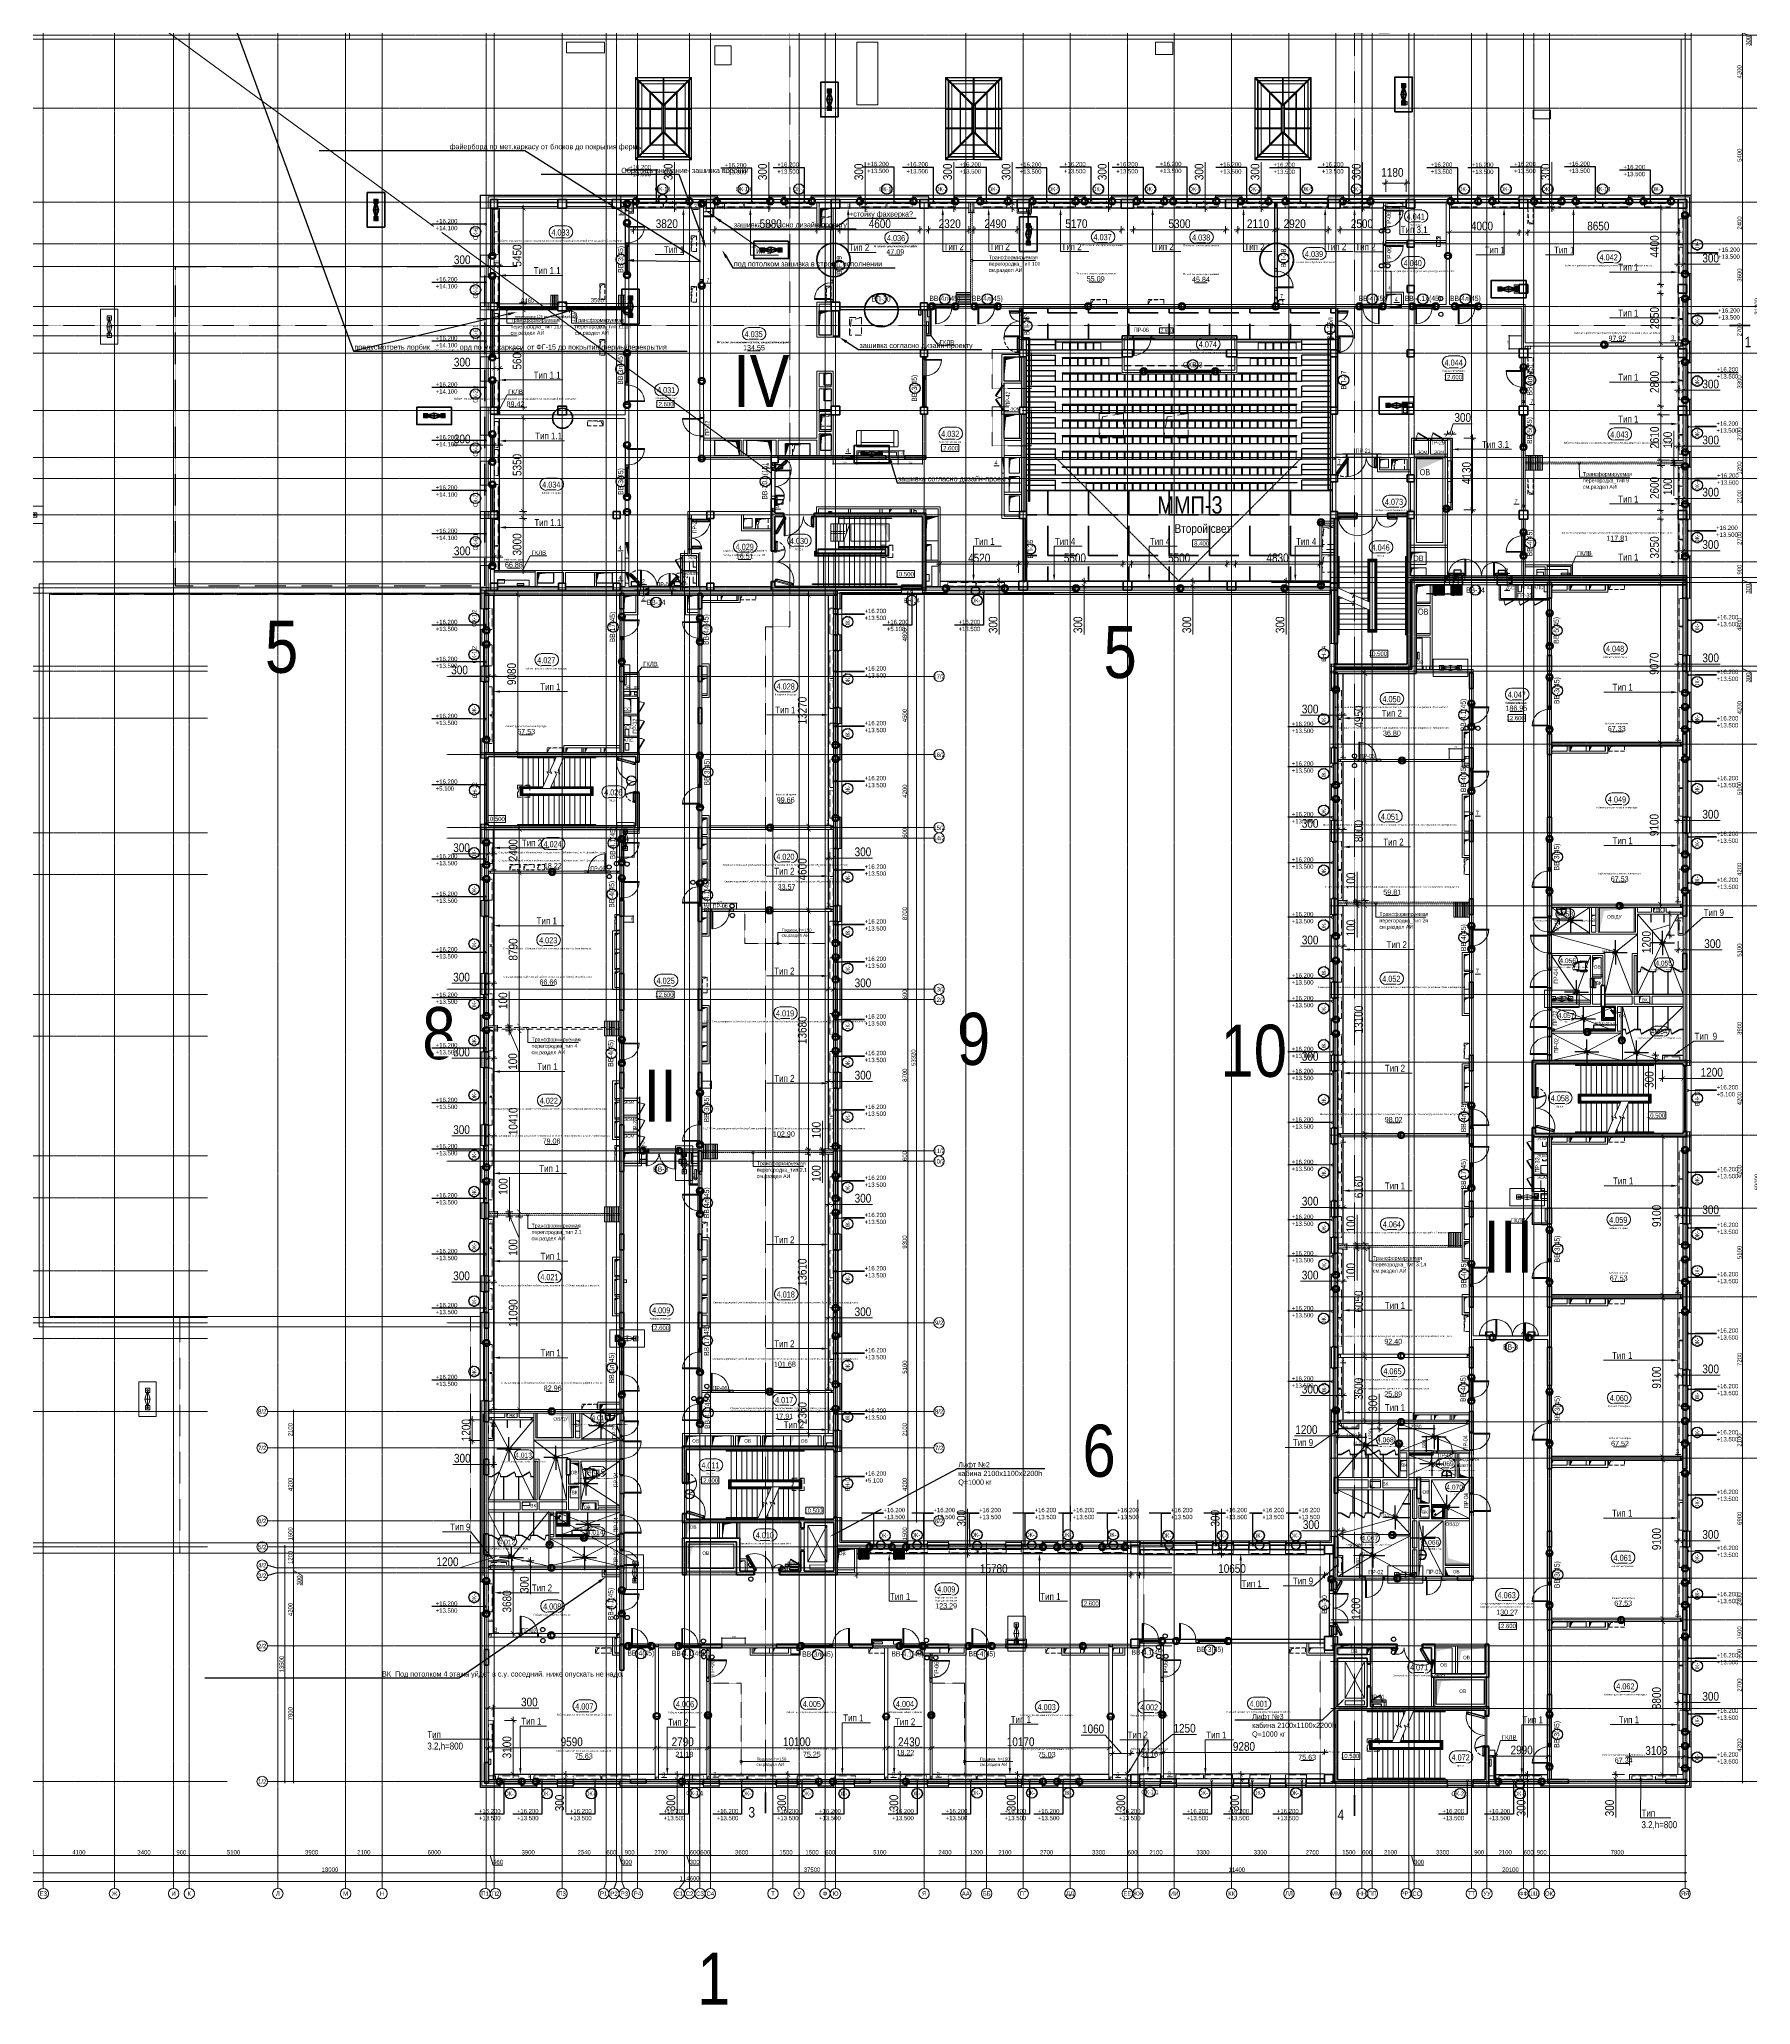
# Model space of a CAD drawing. Header units: millimetres. Extents: x -65509 to 912790, y 446 to 713294.
# Drawn here: x 409471 to 507980, y 493437 to 606553 of the extents above; entities that cross this region are included whole.
import ezdxf
from ezdxf import colors
from ezdxf.entities.mleader import LeaderData, LeaderLine
from ezdxf.enums import TextEntityAlignment as Align
from ezdxf.math import Vec2, Vec3

# ---------------------------------------------------------------- set-up
doc = ezdxf.new("R2010")
doc.units = ezdxf.units.MM
for name, pattern in [('ADSK_Невидимые', [5, 3, -2]), ('CENTER2', [28.575, 19.05, -3.175, 3.175, -3.175]), ('CENTERLINE', [30, 12, -1.5, 3, -1.5, 12]), ('DASHED', [19.05, 12.7, -6.35]), ('HIDDEN', [9.525, 6.35, -3.175]), ('HIDDEN2', [4.7625, 3.175, -1.5875])]:
    doc.linetypes.add(name, pattern=pattern)
doc.layers.get('Defpoints').update_dxf_attribs({"color": 250})
for name, color, linetype, lineweight, plot in [('00 Временный', 250, 'Continuous', 60, False), ('АР_Делит', 250, 'Continuous', 0, False), ('ОВ_КЛАПАНЫ', 250, 'Continuous', 13, False), ('РД_Витраж_проем', 250, 'Continuous', 0, False), ('РД_Проем', 250, 'Continuous', 0, False), ('РД_проем_инж перемыч_подсчет', 250, 'Continuous', 30, False)]:
    doc.layers.add(name, color=color, linetype=linetype, lineweight=lineweight, plot=plot)
for name, color, linetype, lineweight in [('5.3) ММП плитка 6.1', 5, 'Continuous', 120), ('_Оборудование СС', 250, 'Continuous', 25), ('A-AREA', 250, 'Continuous', 15), ('A-Wall-Open', 250, 'Continuous', 5), ('A-Wall_Материал_Газоблок_Контур', 250, 'Continuous', 0), ('АИ_Оборудование', 250, 'Continuous', 25), ('АИ_Сантехника', 4, 'Continuous', 0), ('АИ_Текст', 250, 'Continuous', 13), ('АР_Area', 250, 'Continuous', 5), ('АР_Витраж', 250, 'Continuous', 13), ('АР_Витраж марка', 250, 'Continuous', 9), ('АР_Двери', 5, 'Continuous', 9), ('АР_Двери_витраж', 250, 'Continuous', 9), ('АР_Двери_внутренние_антипаника', 250, 'Continuous', 0), ('АР_ЗФонари', 250, 'Continuous', 0), ('АР_Колонны', 250, 'Continuous', 30), ('АР_Кровля_разуклонка', 4, 'Continuous', 9), ('АР_ЛК_Ограждения', 250, 'Continuous', 0), ('АР_ЛК_Перила', 250, 'Continuous', 0), ('АР_Мебель', 250, 'Continuous', 5), ('АР_Окна', 250, 'Continuous', 5), ('АР_Окна марка', 250, 'Continuous', 9), ('АР_Отв. марка', 250, 'Continuous', 9), ('АР_Отверстия', 250, 'Continuous', 9), ('АР_Отметка', 250, 'Continuous', 13), ('АР_площадь пом', 250, 'Continuous', 5), ('АР_Проем', 250, 'Continuous', 0), ('АР_Размеры обшивки', 250, 'Continuous', 5), ('АР_Разрезы марка', 7, 'Continuous', 13), ('АР_Сантехника_МГН', 4, 'Continuous', 0), ('АР_Стены ГКЛ', 250, 'Continuous', 15), ('АР_Стены ЖБ', 250, 'Continuous', 35), ('АР_Стены кирпич', 250, 'Continuous', 20), ('АР_Стены ПЕНОблок', 250, 'Continuous', 20), ('АР_Стены_дефшов', 250, 'Continuous', 0), ('АР_Тонкая', 250, 'Continuous', 5), ('АР_Утеплитель', 250, 'Continuous', 0), ('АР_Ф_ЛК', 250, 'Continuous', 5), ('АР_ФАСАД', 250, 'Continuous', 9), ('Витражные конструкции', 250, 'Continuous', 15), ('ВК_Шахты', 250, 'Continuous', 9), ('Двери кабины', 250, 'Continuous', 0), ('Зашивка радиаторов тип 3 (ГВЛВ 2 слоя_перамогранит)', 250, 'Continuous', 25), ('Зашивка радиаторов тип 3.1 (ГВЛВ 2 слоя_экран)', 250, 'Continuous', 25), ('Зашивка радиаторов тип 4 (акустик панели_мет.экран с перфор)', 250, 'Continuous', 25), ('Зашивка радиаторов тип 9 (до потолка_ облиц плитка)', 250, 'Continuous', 25), ('Зашивки ГКЛ на всю высоту', 250, 'Continuous', 25), ('КМ_конструкции', 250, 'Continuous', 5), ('КМ_Фахверки', 250, 'Continuous', 25), ('Марка окна', 250, 'Continuous', 25), ('ОВ_Классы', 250, 'Continuous', 0), ('ОВ_коллекторы', 250, 'Continuous', 25), ('ОВ_Кондиционирование', 250, 'Continuous', 25), ('ОВ_Отверстия', 250, 'Continuous', 5), ('ОВ_Отопление', 250, 'Continuous', 5), ('ОВ_Шахты', 250, 'Continuous', 5), ('ОВ_Шахты_блок 4.1', 250, 'Continuous', 25), ('Правки_АЛ', 250, 'Continuous', 60), ('Размеры зашивки ГКЛ', 250, 'Continuous', 0), ('Разуклонка', 250, 'Continuous', 0), ('РД_Воронки с кровли', 250, 'Continuous', 18), ('РД_Ограждения', 250, 'Continuous', 25), ('РД_Оси_100', 250, 'Continuous', 0), ('РД_Оси_размер', 250, 'Continuous', 0), ('РД_полы_подиумы', 7, 'Continuous', 0), ('РД_проем_инж перемыч_фахверк', 250, 'Continuous', 18), ('РД_Разуклонка к трапам', 124, 'Continuous', 0), ('СКУД', 250, 'Continuous', 30), ('СС_Отверстия', 250, 'Continuous', 9), ('ТХ_Оборудование', 250, 'Continuous', 9), ('ЭОМ_отверстия', 250, 'Continuous', 5)]:
    doc.layers.add(name, color=color, linetype=linetype, lineweight=lineweight)
for name, color, linetype, lineweight, true_color in [('АР_Отопительные приборы', 1, 'HIDDEN2', 0, 0xff0000), ('Зашивка радиаторов тип 1 (фанера и МДФ)', 7, 'Continuous', 0, 0x000085), ('Зашивка радиаторов тип 2 (файерборд 2 слоя_керамогранит)', 7, 'Continuous', 0, 0xf40101), ('МАГНИТЫ', 7, 'Continuous', 30, 0xd100d1)]:
    doc.layers.add(name, color=color, linetype=linetype, lineweight=lineweight, true_color=true_color)
for name, color, linetype in [('ВТ_оборудование', 250, 'Continuous'), ('ЛК_Открытая', 250, 'Continuous'), ('новые окна', 7, 'Continuous'), ('РД_Витраж_вн', 250, 'Continuous'), ('РД_Витраж_перегородка', 250, 'Continuous'), ('РД_Перемычка инж проемов', 250, 'Continuous')]:
    doc.layers.add(name, color=color, linetype=linetype)
doc.styles.add('Arial0', font='arial.ttf')
doc.styles.add('Arial_09', font='ARIALN.TTF', dxfattribs={"width": 0.9})
doc.styles.add('Arial_Narrow_08', font='ARIALN.TTF', dxfattribs={"width": 0.8})
doc.styles.add('Isocpeur3', font='isocpeur.ttf')
doc.styles.add('ISOCPEUR_I_4', font='isocpeui.ttf', dxfattribs={"width": 0.9, "height": 350})
doc.styles.add('style1', font='ARIALN.TTF')
doc.styles.add('T_dim', font='romans.shx', dxfattribs={"width": 0.7, "oblique": 15})
doc.styles.add('ккк', font='isocpeur.ttf', dxfattribs={"width": 0.85, "oblique": 15})
doc.dimstyles.new('1-50', dxfattribs={"dimscale": 50, "dimtxt": 2, "dimasz": 1, "dimexe": 0.7, "dimexo": 0.6, "dimtad": 1, "dimdec": 0, "dimlfac": -1, "dimtxsty": 'T_dim', "dimblk1": 'ARCHTICK', "dimblk2": 'ARCHTICK', "dimsah": 1, "dimcen": 0, "dimdle": 0.7, "dimclrd": 256, "dimclre": 256, "dimadec": 0, "dimazin": 0, "dimtfac": 1, "dimtdec": 0, "dimtmove": 1, "dimatfit": 3, "dimfxl": 25, "dimlwd": -1, "dimlwe": -1, "dimarcsym": 2})
doc.dimstyles.new('Dim100_ареал', dxfattribs={"dimscale": 100, "dimtxt": 2.5, "dimasz": 1, "dimexe": 1, "dimexo": 1, "dimgap": 0.5, "dimtad": 1, "dimzin": 12, "dimdsep": 46, "dimtxsty": 'style1', "dimblk": 'ARCHTICK', "dimcen": 1, "dimdle": 1, "dimclrd": 256, "dimclre": 256, "dimaunit": 1, "dimadec": 0, "dimazin": 3, "dimtfac": 1, "dimtmove": 1, "dimatfit": 3, "dimldrblk": 'OPEN30', "dimfxl": 4, "dimfxlon": 1, "dimtolj": 1, "dimtzin": 0, "dimlwd": 9, "dimlwe": 9, "dimarcsym": 0})
doc.dimstyles.new('Dim200_ареал', dxfattribs={"dimscale": 100, "dimtxt": 5, "dimasz": 2.5, "dimexe": 2, "dimexo": 2, "dimgap": 1, "dimtad": 1, "dimzin": 12, "dimdsep": 46, "dimtxsty": 'style1', "dimblk": 'ARCHTICK', "dimcen": 3, "dimdle": 2, "dimclrd": 256, "dimclre": 256, "dimaunit": 1, "dimadec": 0, "dimazin": 3, "dimtfac": 1, "dimtmove": 1, "dimatfit": 3, "dimldrblk": 'OPEN30', "dimfxl": 5, "dimfxlon": 1, "dimtolj": 1, "dimtzin": 0, "dimlwd": 9, "dimlwe": 9, "dimarcsym": 0})
doc.dimstyles.new('ISOCPEUR_2_0_Черный_1', dxfattribs={"dimscale": 304.8, "dimtxt": 199.196235, "dimasz": 0.328084, "dimexe": 0.164042, "dimexo": 0.328084, "dimgap": 0, "dimtad": 1, "dimdec": 0, "dimrnd": 5, "dimzin": 0, "dimdsep": 46, "dimtxsty": 'ISOCPEUR_I_4', "dimblk1": 'OBLIQUE', "dimblk2": 'OBLIQUE', "dimsah": 1, "dimcen": 0.09, "dimdle": 0.328084, "dimazin": 0, "dimtfac": 1, "dimtdec": 4, "dimtix": 1, "dimtmove": 0, "dimatfit": 3, "dimfxl": 1, "dimtvp": 1, "dimtolj": 1, "dimtzin": 0, "dimarcsym": 2})
doc.dimstyles.new('scale_100', dxfattribs={"dimtxt": 250, "dimasz": 125, "dimexe": 60, "dimexo": 100, "dimgap": 30, "dimtad": 1, "dimdec": 0, "dimdsep": 46, "dimtxsty": 'style1', "dimblk": 'OBLIQUE', "dimcen": 150, "dimdle": 60, "dimclrd": 256, "dimclre": 256, "dimclrt": 256, "dimadec": 0, "dimazin": 0, "dimtfac": 1, "dimtdec": 0, "dimtmove": 1, "dimatfit": 3, "dimldrblk": 'OBLIQUE', "dimfxl": 1, "dimtolj": 1, "dimtzin": 0, "dimarcsym": 0})
doc.dimstyles.new('scale_50', dxfattribs={"dimtxt": 150, "dimasz": 75, "dimexe": 60, "dimexo": 100, "dimgap": 15, "dimtad": 1, "dimdec": 0, "dimdsep": 46, "dimtxsty": 'style1', "dimblk": 'OBLIQUE', "dimblk1": 'ARCHTICK', "dimblk2": 'OBLIQUE', "dimcen": 75, "dimdle": 60, "dimclrd": 256, "dimclre": 256, "dimclrt": 256, "dimadec": 0, "dimazin": 0, "dimtfac": 1, "dimtdec": 0, "dimtmove": 1, "dimatfit": 3, "dimldrblk": 'OBLIQUE', "dimfxl": 1, "dimtolj": 1, "dimtzin": 0, "dimarcsym": 0})
pattern_1 = [(45, (389600.88, 506283.32), (-33.67596, 33.67596), [])]
pattern_2 = [(45, (389600.88, 506283.32), (-33.67596, 33.67596), [])]
pattern_3 = [(45, (389600.88, 506283.32), (-33.67596, 33.67596), [])]

# ---------------------------------------------------------------- blocks, each defined once
blk = doc.blocks.new('ап')
at = {"layer": 'Разуклонка', "color": 3, "lineweight": 50, "ltscale": 2}
for p, q in [((239618, 244457), (239768, 244957)), ((239768, 243957), (239618, 244457)), ((239618, 244457), (239918, 244457)), ((239768, 243957), (239768, 244957)), ((239768, 244957), (239918, 244457)), ((239918, 244457), (239768, 243957)), ((272668, 244754), (272818, 245254)), ((272819, 244254), (272668, 244754)), ((272668, 244754), (272969, 244754)), ((272819, 244254), (272818, 245254)), ((272818, 245254), (272968, 244754)), ((272968, 244754), (272819, 244254)), ((213518, 238107), (213668, 238607)), ((213668, 237607), (213518, 238107)), ((213518, 238107), (213818, 238107)), ((213668, 237607), (213668, 238607)), ((213668, 238607), (213818, 238107)), ((213818, 238107), (213668, 237607)), ((251067, 236707), (251217, 237207)), ((251217, 236207), (251067, 236707)), ((251067, 236707), (251367, 236707)), ((251217, 236207), (251217, 237207)), ((251217, 237207), (251367, 236707)), ((251367, 236707), (251217, 236207)), ((235918, 235808), (236418, 235958)), ((236918, 235809), (235918, 235808)), ((236418, 235658), (235918, 235808)), ((236418, 235958), (236918, 235809)), ((236418, 235658), (236418, 235958)), ((236918, 235809), (236418, 235658)), ((228168, 232542), (228318, 233042)), ((228319, 232042), (228318, 233042)), ((228318, 233042), (228468, 232542)), ((278364, 233552), (278864, 233703)), ((278364, 233552), (279364, 233553)), ((278864, 233403), (278364, 233552)), ((278864, 233703), (279364, 233553)), ((278864, 233703), (278864, 233403)), ((279364, 233553), (278864, 233403)), ((228319, 232042), (228168, 232542)), ((228168, 232542), (228468, 232542)), ((228468, 232542), (228319, 232042)), ((216523, 226258), (217023, 226408)), ((217523, 226258), (216523, 226258)), ((217023, 226108), (216523, 226258)), ((217023, 226408), (217523, 226258)), ((217023, 226108), (217023, 226408)), ((217523, 226258), (217023, 226108)), ((271915, 226857), (272415, 227007)), ((271915, 226857), (272915, 226857)), ((272415, 226707), (271915, 226857)), ((272415, 227007), (272915, 226857)), ((272415, 227007), (272415, 226707)), ((272915, 226857), (272415, 226707)), ((241698, 224057), (242198, 224207)), ((241698, 224057), (242698, 224057)), ((242198, 223907), (241698, 224057)), ((242198, 224207), (242698, 224057)), ((242198, 224207), (242198, 223907)), ((242698, 224057), (242198, 223907))]:
    blk.add_line(p, q, dxfattribs=at)
at = {"layer": 'Разуклонка', "color": 3, "lineweight": 50}
for points in [[(273319, 243754), (272319, 243754), (272318, 245754), (273318, 245754)], [(240268, 243457), (239268, 243457), (239268, 245457), (240268, 245457)], [(239693, 243882), (239843, 243882), (239843, 244032), (239693, 244032)], [(272743, 244179), (272893, 244179), (272893, 244329), (272743, 244329)], [(214168, 237107), (213168, 237107), (213168, 239107), (214168, 239107)], [(213593, 237532), (213743, 237532), (213743, 237682), (213593, 237682)], [(251717, 235707), (250717, 235707), (250717, 237707), (251717, 237707)], [(237418, 236309), (237418, 235309), (235418, 235308), (235418, 236308)], [(236993, 235733), (236993, 235883), (236843, 235883), (236843, 235733)], [(251142, 236132), (251292, 236132), (251292, 236282), (251142, 236282)], [(228819, 231542), (227819, 231542), (227818, 233542), (228818, 233542)], [(277864, 233052), (277864, 234052), (279864, 234053), (279864, 233053)], [(278289, 233628), (278289, 233478), (278439, 233478), (278439, 233628)], [(228243, 231967), (228393, 231967), (228393, 232117), (228243, 232117)], [(218023, 226758), (218023, 225758), (216023, 225758), (216023, 226758)], [(217598, 226183), (217598, 226333), (217448, 226333), (217448, 226183)], [(271415, 226357), (271415, 227357), (273415, 227357), (273415, 226357)], [(271840, 226932), (271840, 226782), (271990, 226782), (271990, 226932)], [(241198, 223557), (241198, 224557), (243198, 224557), (243198, 223557)], [(241623, 224132), (241623, 223982), (241773, 223982), (241773, 224132)]]:
    blk.add_lwpolyline(points, close=True, dxfattribs=at)
at = {"layer": 'Разуклонка', "color": 3, "linetype": 'Continuous', "lineweight": 50}
for points in [[(239693, 245032), (239693, 244882), (239843, 244882), (239843, 245032)], [(272743, 245329), (272743, 245179), (272893, 245179), (272893, 245329)], [(213593, 238682), (213593, 238532), (213743, 238532), (213743, 238682)], [(251142, 237282), (251142, 237132), (251292, 237132), (251292, 237282)], [(235843, 235733), (235993, 235733), (235993, 235883), (235843, 235883)], [(228243, 233117), (228243, 232967), (228393, 232967), (228393, 233117)], [(279439, 233628), (279289, 233628), (279289, 233478), (279439, 233478)], [(216448, 226183), (216598, 226183), (216598, 226333), (216448, 226333)], [(272990, 226932), (272840, 226932), (272840, 226782), (272990, 226782)], [(242773, 224132), (242623, 224132), (242623, 223982), (242773, 223982)]]:
    blk.add_lwpolyline(points, close=True, dxfattribs=at)
at = {"layer": 'Разуклонка', "color": 3, "lineweight": 50}
for centre in [(239768, 244957), (272819, 245254), (239768, 243957), (272819, 244254), (213668, 238607), (213668, 237607), (251217, 237207), (235918, 235809), (236918, 235809), (251217, 236207), (228319, 233042), (278364, 233552), (279364, 233552), (228319, 232042), (216523, 226258), (217523, 226258), (271915, 226857), (272915, 226857), (241698, 224057), (242698, 224057)]:
    blk.add_circle(centre, 50, dxfattribs=at)
blk = doc.blocks.new('Ф_пеноблок 200')
at = {"layer": 'АР_Делит', "color": 1}
for radius in [216, 173, 136]:
    blk.add_circle((103, -42), radius, dxfattribs=at)
at = {"layer": 'КМ_Фахверки'}
blk.add_lwpolyline([(0, -75), (0, 0), (200, 0), (200, -75)], dxfattribs=at)
blk = doc.blocks.new('otv пунктир')
at = {"linetype": 'HIDDEN', "ltscale": 0.07}
blk.add_lwpolyline([(0, 0), (0, 1), (1, 1), (1, 0)], close=True, dxfattribs=at)
blk.add_lwpolyline([(0, 1), (0.135, 0.137), (1, 0)], dxfattribs=at)
blk = doc.blocks.new('otv')
at = {"linetype": 'Continuous'}
blk.add_lwpolyline([(0, -1), (0, 0), (1, 0), (1, -1)], close=True, dxfattribs=at)
blk.add_solid([(0, -1), (0, 0), (0.135, -0.137), (1, 0)], dxfattribs=at)
blk = doc.blocks.new('Отметка_план')
at = {"color": 7}
blk.add_lwpolyline([(0, 0), (10, 0), (10, 4), (0, 4)], close=True, dxfattribs=at)
at = {"style": 'Arial_Narrow_08', "width": 0.8}
blk.add_attdef('OTMG', text='', height=2.5, dxfattribs=at).set_placement((9.1, 0.7), align=Align.RIGHT)
blk = doc.blocks.new('ЛК_4000х8500_2эт')
at = {"color": 5}
for points in [[(6300, 3915), (2100, 3915), (2100, 3955), (6600, 3955), (6600, 3915), (6300, 3915)], [(3929, 45), (2100, 45), (2100, 85), (3946, 85)], [(4401, 85), (6600, 85), (6600, 45), (4383, 45)]]:
    blk.add_lwpolyline(points, dxfattribs=at)
at = {"layer": 'АР_Делит'}
blk.add_lwpolyline([(-200, 4000), (8300, 4000), (8300, 0), (-200, 0)], close=True, dxfattribs=at)
at = {"layer": 'АР_Ф_ЛК', "color": 5}
for p, q in [((2400, 4000), (2400, 3955)), ((2400, 3915), (2400, 2255)), ((2700, 4000), (2700, 3955)), ((2700, 3915), (2700, 2255)), ((3000, 4000), (3000, 3955)), ((3000, 3915), (3000, 2255)), ((3300, 4000), (3300, 3955)), ((3300, 3915), (3300, 2255)), ((3600, 4000), (3600, 3955)), ((3600, 3915), (3600, 2255)), ((3900, 4000), (3900, 3955)), ((3900, 3915), (3900, 2255)), ((4200, 4000), (4200, 3955)), ((4200, 3915), (4200, 2255)), ((4500, 4000), (4500, 3955)), ((4500, 3915), (4500, 2255)), ((4800, 4000), (4800, 3955)), ((4800, 3915), (4800, 2255)), ((5100, 4000), (5100, 3955)), ((5100, 3915), (5100, 2255)), ((5400, 4000), (5400, 3955)), ((5400, 3915), (5400, 2255)), ((5700, 4000), (5700, 3955)), ((5700, 3915), (5700, 2255)), ((6000, 4000), (6000, 3955)), ((6000, 3915), (6000, 2255)), ((6300, 4000), (6300, 3955)), ((6300, 3915), (6300, 2255)), ((2400, 2215), (2400, 2190)), ((2400, 2150), (2400, 1850)), ((2400, 1810), (2400, 1785)), ((2400, 1745), (2400, 85)), ((2700, 2215), (2700, 2190)), ((2700, 1810), (2700, 1785)), ((2700, 1745), (2700, 85)), ((3000, 2215), (3000, 2190)), ((3000, 1810), (3000, 1785)), ((3000, 1745), (3000, 85)), ((3300, 2215), (3300, 2190)), ((3300, 1810), (3300, 1785)), ((3300, 1745), (3300, 85)), ((3600, 2215), (3600, 2190)), ((3600, 1810), (3600, 1785)), ((3600, 1745), (3600, 85)), ((3900, 2215), (3900, 2190)), ((3900, 1810), (3900, 1785)), ((3900, 1745), (3900, 85)), ((4200, 2215), (4200, 2190)), ((4200, 1810), (4200, 1785)), ((4200, 1745), (4200, 661)), ((4500, 2215), (4500, 2190)), ((4500, 1810), (4500, 1785)), ((4500, 1745), (4500, 1341)), ((4800, 2215), (4800, 2190)), ((5100, 2215), (5100, 2190)), ((5100, 1671), (5100, 85)), ((5400, 2215), (5400, 2190)), ((5400, 1810), (5400, 1785)), ((5400, 1745), (5400, 85)), ((5700, 2215), (5700, 2190)), ((5700, 1810), (5700, 1785)), ((5700, 1745), (5700, 85)), ((6000, 2215), (6000, 2190)), ((6000, 1810), (6000, 1785)), ((6000, 1745), (6000, 85)), ((6300, 2215), (6300, 2190)), ((6300, 2150), (6300, 1850)), ((6300, 1810), (6300, 1785)), ((6300, 1745), (6300, 85)), ((2400, 45), (2400, 0)), ((2700, 45), (2700, 0)), ((3000, 45), (3000, 0)), ((3300, 45), (3300, 0)), ((3600, 45), (3600, 0)), ((3900, 45), (3900, 0)), ((4500, 309), (4500, 85)), ((4500, 45), (4500, 0)), ((4800, 912), (4800, 85)), ((4800, 45), (4800, 0)), ((5100, 45), (5100, 0)), ((5400, 45), (5400, 0)), ((5700, 45), (5700, 0)), ((6000, 45), (6000, 0)), ((6300, 45), (6300, 0))]:
    blk.add_line(p, q, dxfattribs=at)
at = {"layer": 'АР_Ф_ЛК'}
for points in [[(6300, 3085, 0, 150, 0), (5834, 3085, 0, 0, 0), (2400, 3085, 0, 0, 0)], [(2400, 915, 0, 150, 0), (2866, 915, 0, 0, 0), (4200, 915, 0, 0, 0)], [(4922, 915, 0, 150, 0), (5388, 915, 0, 0, 0), (6300, 915, 0, 0, 0)]]:
    blk.add_lwpolyline(points, format="xyseb", dxfattribs=at)
at = {"layer": 'АР_Ф_ЛК', "color": 5}
for points in [[(4678, 1745), (2245, 1745), (2245, 2255), (6455, 2255), (6455, 1745), (5133, 1745)], [(4696, 1785), (2285, 1785), (2285, 2215), (6415, 2215), (6415, 1785), (5150, 1785)], [(4707, 1810), (2310, 1810), (2310, 2190), (6390, 2190), (6390, 1810), (5161, 1810)]]:
    blk.add_lwpolyline(points, dxfattribs=at)
for points in [[(2350, 2150), (6350, 2150), (6350, 1850), (2350, 1850)], [(2400, 2150), (6300, 2150), (6300, 1850), (2400, 1850)]]:
    blk.add_lwpolyline(points, close=True, dxfattribs=at)
at = {"layer": 'АР_Ф_ЛК', "lineweight": 0}
for points in [[(4724, 1850), (4367, 1039), (4459, 862), (4173, 988), (4266, 811), (3909, 0)], [(5179, 1850), (4822, 1039), (4914, 862), (4628, 988), (4721, 811), (4364, 0)]]:
    blk.add_lwpolyline(points, dxfattribs=at)
blk = doc.blocks.new('ПУЭ_смеситель')
for p, q in [((-183, 29), (-128, 27)), ((-114, 23), (-128, 23)), ((-115, 10), (-10, 10)), ((-107, 76), (-107, 52)), ((-105, 80), (-81, 74)), ((-105, 48), (-81, 54)), ((-76, 10), (-76, 27)), ((-73, 76), (-73, 52)), ((-72, 76), (-73, 76)), ((-73, 52), (-72, 52)), ((-72, 76), (-72, 39)), ((-70, 79), (-41, 79)), ((-37, 79), (-39, 76)), ((-39, 10), (-39, 77)), ((-39, 74), (-37, 72)), ((-37, 72), (-39, 69)), ((-37, 60), (-39, 63)), ((-39, 58), (-37, 60)), ((-37, 53), (-39, 55)), ((-31, 79), (-37, 79)), ((-37, 72), (-31, 72)), ((-37, 60), (-31, 60)), ((-31, 53), (-37, 53)), ((-28, 76), (-31, 79)), ((-31, 72), (-28, 74)), ((-31, 72), (-28, 69)), ((-31, 60), (-28, 63)), ((-31, 60), (-28, 58)), ((-28, 55), (-31, 53)), ((-28, 55), (-28, 76)), ((-24, 76), (-28, 76)), ((-24, 55), (-28, 55)), ((-7, 95), (-24, 79)), ((-24, 52), (-24, 79)), ((-7, 37), (-24, 52)), ((-3, 22), (-10, 12)), ((-10, -12), (-10, 12)), ((-7, 37), (-7, 95)), ((-7, 95), (0, 95)), ((0, 37), (-7, 37)), ((-3, -22), (-3, 22)), ((0, 22), (-3, 22)), ((0, 95), (0, 37)), ((0, 22), (0, -22)), ((-183, -29), (-128, -27)), ((-114, -23), (-128, -23)), ((-115, -10), (-10, -10)), ((-107, -53), (-107, -76)), ((-105, -49), (-81, -54)), ((-105, -80), (-81, -75)), ((-76, -27), (-76, -10)), ((-73, -52), (-72, -52)), ((-73, -77), (-73, -52)), ((-72, -77), (-73, -77)), ((-72, -77), (-72, -40)), ((-41, -79), (-70, -79)), ((-39, -76), (-41, -79)), ((-39, -76), (-39, -10)), ((-37, -53), (-39, -55)), ((-39, -58), (-37, -60)), ((-37, -60), (-39, -63)), ((-37, -72), (-39, -69)), ((-39, -74), (-37, -72)), ((-37, -79), (-39, -76)), ((-31, -53), (-37, -53)), ((-37, -60), (-31, -60)), ((-37, -72), (-31, -72)), ((-31, -79), (-37, -79)), ((-28, -55), (-31, -53)), ((-31, -60), (-28, -58)), ((-31, -60), (-28, -63)), ((-31, -72), (-28, -69)), ((-31, -72), (-28, -74)), ((-28, -76), (-31, -79)), ((-24, -55), (-28, -55)), ((-28, -76), (-28, -55)), ((-24, -76), (-28, -76)), ((-7, -37), (-24, -52)), ((-24, -79), (-24, -52)), ((-7, -95), (-24, -79)), ((-3, -22), (-10, -12)), ((0, -37), (-7, -37)), ((-7, -37), (-7, -95)), ((0, -95), (-7, -95)), ((0, -22), (-3, -22)), ((0, -95), (0, -37))]:
    blk.add_line(p, q)
for centre, radius, start, end in [((-159, 0), 43.2, 164.27804, 195.72198), ((-171, 3), 31.3, 145.79984, 164.27804), ((-178, 8), 22.6, 121.36202, 145.79984), ((-183, 16), 13.9, 87.34582, 121.36203), ((-107, 0), 39.8, 164.35894, 195.64108), ((-117, 3), 28.8, 145.94422, 164.35894), ((-124, 7), 20.7, 121.50035, 145.94422), ((-97, 0), 43.8, 167.53823, 192.46179), ((-112, 3), 27.9, 151.91881, 167.53823), ((-122, 9), 16.9, 127.82457, 151.91881), ((-128, 14), 12.6, 58.49965, 121.50034), ((-128, 16), 7, 90, 127.82457), ((-85, 0), 43.8, 167.53823, 192.46179), ((-101, 3), 27.9, 151.91881, 167.53823), ((-83, 0), 43.8, 167.53823, 192.46179), ((-110, 9), 16.9, 127.82457, 151.91881), ((-98, 3), 27.9, 151.91881, 167.53823), ((-108, 9), 16.9, 127.82457, 151.91881), ((-132, 7), 20.7, 50.6316, 58.49965), ((-108, 0), 13.7, 163.28473, 196.71526), ((-117, 16), 7, 90, 127.82457), ((-111, 1), 10.4, 144.05789, 163.28473), ((-113, 2), 7.92, 119.74058, 144.05789), ((-114, 16), 7, 52.17543, 127.82459), ((-115, 5), 5.33, 90, 119.74058), ((-53, 63), 57, 157.82246, 178.68627), ((-53, 65), 57, 181.31373, 202.17754), ((-120, 9), 16.9, 28.08119, 52.17543), ((-102, 76), 4.74, 122.37841, 180), ((-102, 52), 4.74, 180, 237.62159), ((-99, 84), 7.1, 178.68627, 216.61398), ((-122, -122), 206, 77.12471, 85.66633), ((-99, 44), 7.1, 143.38602, 181.31373), ((-122, 250), 206, 274.33367, 282.87529), ((-99, 174), 94, 266.28017, 279.93305), ((-99, -46), 94, 80.06695, 93.71983), ((-130, 3), 27.9, 13.62703, 28.08119), ((-86, 65), 10.8, 356.71851, 62.52899), ((-86, 63), 10.8, 297.47101, 3.28149), ((-77, 76), 4.17, 5.28608, 65.1491), ((-77, 52), 4.17, 294.8509, 354.71392), ((-93, 39), 20.9, 323.49598, 0), ((-70, 77), 2.26, 90, 193.68555), ((-41, 77), 2, 0, 90), ((-171, -3), 31.3, 195.72196, 214.20016), ((-178, -8), 22.6, 214.20016, 238.63798), ((-183, -16), 13.9, 238.63798, 270), ((-183, -16), 13.9, 270, 274.97735), ((-117, -3), 28.8, 195.64106, 214.05578), ((-124, -8), 20.7, 214.05578, 238.49965), ((-112, -3), 27.9, 192.46177, 208.08119), ((-122, -9), 16.9, 208.08119, 232.17543), ((-128, -14), 12.6, 238.49965, 301.50036), ((-128, -16), 7, 232.17543, 270), ((-101, -3), 27.9, 192.46177, 208.08119), ((-98, -3), 27.9, 192.46177, 208.08119), ((-110, -9), 16.9, 208.08119, 232.17543), ((-108, -9), 16.9, 208.08119, 232.17543), ((-132, -8), 20.7, 301.50035, 309.98498), ((-111, -1), 10.4, 196.71527, 215.94211), ((-117, -16), 7, 232.17543, 270), ((-113, -2), 7.92, 215.94211, 240.25942), ((-114, -16), 7, 232.17543, 307.82455), ((-115, -5), 5.33, 240.25942, 270), ((-120, -9), 16.9, 307.82457, 331.91881), ((-53, -66), 57, 157.82246, 178.68627), ((-53, -63), 57, 181.31373, 202.17754), ((-102, -53), 4.74, 122.37841, 180), ((-102, -76), 4.74, 180, 237.62159), ((-99, -44), 7.1, 178.68627, 216.61398), ((-122, -250), 206, 77.12471, 85.66633), ((-99, -85), 7.1, 143.38602, 181.31373), ((-122, 121), 206, 274.33367, 282.87529), ((-130, -3), 27.9, 331.91881, 346.37297), ((-99, 45), 94, 266.28017, 279.93305), ((-99, -174), 94, 80.06695, 93.71983), ((-86, -64), 10.8, 356.71851, 62.52899), ((-86, -65), 10.8, 297.47101, 3.28149), ((-93, -40), 20.9, 0, 36.50402), ((-77, -53), 4.17, 5.28608, 65.1491), ((-77, -76), 4.17, 294.8509, 354.71392), ((-70, -77), 2.26, 166.31445, 270)]:
    blk.add_arc(centre, radius, start, end)
blk = doc.blocks.new('Поддон 600х600')
at = {"lineweight": 0}
for p, q in [((139, -200), (261, -200)), ((200, -261), (200, -139))]:
    blk.add_line(p, q, dxfattribs=at)
blk.add_lwpolyline([(600, -600), (600, 0), (0, 0), (0, -600)], close=True)
blk.add_lwpolyline([(550, -500), (550, -100, 0.414214), (500, -50), (100, -50, 0.414214), (50, -100), (50, -500, 0.414214), (100, -550), (500, -550, 0.414214)], format="xyb", close=True)
for radius in [30, 25]:
    blk.add_circle((200, -200), radius)
blk = doc.blocks.new('Раковина 550х435')
for points in [[(-322, -243, -0.4599516), (-322, 243)], [(-303, -220, -0.4586369), (-303, 220)]]:
    blk.add_lwpolyline(points, format="xyb")
for points in [[(-242, 275), (0, 275), (0, -275), (-242, -275)], [(-240, 245), (-120, 245), (-120, -245), (-240, -245)], [(-20, -225), (-20, 225)], [(0, -275), (0, 275)]]:
    blk.add_lwpolyline(points)
for centre, radius, start, end in [((-227, 122), 154, 95.62187, 128.26685), ((-227, 122), 124, 95.62187, 128.26685), ((-193, 0), 27, 47.79455, 132.20545), ((-70, 0), 27, 227.79455, 132.20545), ((-60, 222), 39.7, 4.35212, 73.11896), ((-227, -122), 154, 231.73315, 264.37813), ((-227, -122), 124, 231.73315, 264.37813), ((-193, 0), 27, 227.79455, 312.20545), ((-60, -222), 39.7, 286.88104, 355.64788)]:
    blk.add_arc(centre, radius, start, end)
blk.add_open_spline([(-232, 20), (-233, 20), (-234, 20), (-236, 20), (-236, 19), (-238, 19), (-239, 18), (-241, 17), (-242, 16), (-244, 13), (-244, 12), (-246, 9), (-246, 8), (-247, 5), (-247, 4), (-247, 2), (-247, 1), (-247, -1), (-247, -1), (-247, -3), (-247, -3), (-247, -6), (-246, -8), (-245, -11), (-244, -13), (-242, -15), (-241, -16), (-239, -18), (-238, -19), (-235, -20), (-234, -20), (-233, -20), (-233, -20), (-233, -20), (-233, -20), (-233, -20), (-232, -20), (-232, -20), (-232, -20), (-232, -20), (-232, -20), (-232, -20), (-232, -20), (-232, -20), (-232, -20), (-232, -20), (-232, -20), (-232, -20), (-231, -20), (-231, -20), (-231, -20), (-230, -20), (-229, -20), (-227, -20), (-225, -20), (-221, -20), (-218, -20), (-209, -20), (-202, -20), (-183, -20), (-169, -20), (-150, -20), (-147, -20), (-137, -20), (-131, -20), (-110, -20), (-96, -20), (-78, -20), (-75, -20), (-71, -20), (-71, -20), (-71, -20), (-71, -20), (-71, -20), (-70, -20), (-70, -20), (-70, -20), (-70, -20), (-70, -20), (-70, -20), (-70, -20), (-70, -20), (-70, -20), (-70, -20), (-70, -20), (-70, -20), (-70, -20), (-70, -20), (-70, -20), (-70, -20), (-70, -20), (-69, -20), (-69, -20), (-69, -20), (-69, -20), (-68, -20), (-67, -20), (-66, -20), (-64, -19), (-62, -18), (-61, -18), (-59, -17), (-58, -16), (-56, -14), (-55, -13), (-53, -11), (-53, -10), (-52, -8), (-51, -7), (-50, -4), (-50, -3), (-50, -2), (-50, -1), (-50, 0), (-50, 0), (-50, 1), (-50, 2), (-50, 3), (-50, 3), (-51, 6), (-51, 7), (-53, 10), (-54, 11), (-56, 14), (-57, 15), (-59, 17), (-61, 18), (-64, 19), (-65, 19), (-67, 20), (-67, 20), (-68, 20), (-68, 20), (-69, 20), (-69, 20), (-69, 20), (-70, 20), (-70, 20), (-70, 20), (-70, 20), (-70, 20), (-70, 20), (-70, 20), (-70, 20), (-70, 20), (-70, 20), (-70, 20), (-70, 20), (-70, 20), (-71, 20), (-71, 20), (-71, 20), (-72, 20), (-73, 20), (-73, 20), (-75, 20), (-77, 20), (-81, 20), (-83, 20), (-91, 20), (-96, 20), (-112, 20), (-121, 20), (-150, 20), (-168, 20), (-202, 20), (-218, 20), (-232, 20)], degree=3, knots=[0, 0, 0, 0, 0.1533651, 0.1533651, 0.3067303, 0.3067303, 0.4600954, 0.4600954, 0.7032564, 0.7032564, 0.9464174, 0.9464174, 1.1895784, 1.1895784, 1.4327395, 1.4327395, 1.5655445, 1.5655445, 1.6911248, 1.6911248, 1.816705, 1.816705, 2.111192, 2.111192, 2.4056789, 2.4056789, 2.6451177, 2.6451177, 2.8845566, 2.8845566, 3.0778442, 3.0778442, 3.1077892, 3.1077892, 3.1180006, 3.1180006, 3.1384235, 3.1384235, 3.1414421, 3.1414421, 3.1419763, 3.1419763, 3.1425106, 3.1425106, 3.1435791, 3.1435791, 3.1457161, 3.1457161, 3.1499902, 3.1499902, 3.1585384, 3.1585384, 3.1756347, 3.1756347, 3.2098274, 3.2098274, 3.2782126, 3.2782126, 3.4149832, 3.4149832, 3.6885244, 3.6885244, 3.7455169, 3.7455169, 3.8595019, 3.8595019, 4.0874719, 4.0874719, 4.133346, 4.133346, 4.1364379, 4.1364379, 4.1384177, 4.1384177, 4.1400146, 4.1400146, 4.1409374, 4.1409374, 4.1413131, 4.1413131, 4.1416837, 4.1416837, 4.1423942, 4.1423942, 4.1438153, 4.1438153, 4.1466575, 4.1466575, 4.1523419, 4.1523419, 4.1637106, 4.1637106, 4.186448, 4.186448, 4.2319228, 4.2319228, 4.3228725, 4.3228725, 4.5047718, 4.5047718, 4.6866711, 4.6866711, 4.8685703, 4.8685703, 5.0504696, 5.0504696, 5.2323689, 5.2323689, 5.4142682, 5.4142682, 5.5961675, 5.5961675, 5.6951394, 5.6951394, 5.7564369, 5.7564369, 5.8177344, 5.8177344, 5.9403293, 5.9403293, 6.1724782, 6.1724782, 6.4046271, 6.4046271, 6.636776, 6.636776, 6.8689248, 6.8689248, 7.1010737, 7.1010737, 7.1393461, 7.1393461, 7.2158909, 7.2158909, 7.2338192, 7.2338192, 7.2696757, 7.2696757, 7.2830606, 7.2830606, 7.2832181, 7.2832181, 7.2833755, 7.2833755, 7.2836903, 7.2836903, 7.28432, 7.28432, 7.2855794, 7.2855794, 7.2880982, 7.2880982, 7.2931357, 7.2931357, 7.3032107, 7.3032107, 7.3233608, 7.3233608, 7.3636609, 7.3636609, 7.4442612, 7.4442612, 7.6054617, 7.6054617, 7.9278627, 7.9278627, 8.2831853, 8.2831853, 8.2831853, 8.2831853])
at = {"layer": 'Defpoints'}
blk.add_line((-193, -32), (-193, 32), dxfattribs=at)
blk.add_lwpolyline([(0, 0), (-450, 0)], dxfattribs=at)
blk = doc.blocks.new('otv_в_стене')
at = {"linetype": 'Continuous'}
blk.add_lwpolyline([(0, -1), (0, 0), (1, 0), (1, -1)], close=True, dxfattribs=at)
blk.add_solid([(0, -1), (0, 0), (0.5, -0.5), (1, 0)], dxfattribs=at)
blk = doc.blocks.new('ЗФ_2.5х4')
at = {"layer": 'АР_Делит', "color": 6}
for p, q in [((-1620, 1620), (0, 0)), ((1620, 1620), (0, 0)), ((0, 0), (0, -1500)), ((-1620, -3120), (0, -1500)), ((1620, -3120), (0, -1500))]:
    blk.add_line(p, q, dxfattribs=at)
at = {"layer": 'АР_Ф_ЛК', "color": 4, "lineweight": 0}
for p, q in [((-1600, 1565), (-99, 64)), ((-1565, 1600), (-64, 99)), ((-1456, -2956), (-1456, 1456)), ((-1456, 1456), (1456, 1456)), ((-1430, -2930), (-1430, 1430)), ((-1430, 1430), (1430, 1430)), ((-25, 1600), (-25, 99)), ((25, 1600), (25, 99)), ((1565, 1600), (64, 99)), ((1600, 1565), (99, 64)), ((1430, -2930), (1430, 1430)), ((1456, -2956), (1456, 1456)), ((-778, -2242), (-778, 778)), ((-778, 778), (778, 778)), ((-751, -2216), (-751, 751)), ((-751, 751), (751, 751)), ((751, -2216), (751, 751)), ((778, -2242), (778, 778)), ((-1600, -175), (-99, -175)), ((-1600, -225), (-99, -225)), ((99, -175), (1600, -175)), ((99, -225), (1600, -225)), ((-1600, -1275), (-99, -1275)), ((-1600, -1325), (-99, -1325)), ((-99, -1564), (-1600, -3065)), ((-64, -1599), (-1565, -3100)), ((-751, -2251), (751, -2251)), ((-25, -1599), (-25, -3100)), ((25, -1599), (25, -3100)), ((64, -1599), (1565, -3100)), ((99, -1275), (1600, -1275)), ((99, -1325), (1600, -1325)), ((99, -1564), (1600, -3065)), ((-1456, -2956), (1456, -2956)), ((-1430, -2930), (1430, -2930)), ((-778, -2278), (778, -2278))]:
    blk.add_line(p, q, dxfattribs=at)
at = {"layer": 'АР_Ф_ЛК', "lineweight": 5}
for points in [[(-1620, 1620), (1620, 1620), (1620, -3120), (-1620, -3120)], [(-1600, 1600), (1600, 1600), (1600, -3100), (-1600, -3100)]]:
    blk.add_lwpolyline(points, close=True, dxfattribs=at)
at = {"layer": 'АР_Ф_ЛК'}
for points in [[(-1450, 1450), (1450, 1450), (1450, -2950), (-1450, -2950)], [(-1250, 1250), (1250, 1250), (1250, -2750), (-1250, -2750)]]:
    blk.add_lwpolyline(points, close=True, dxfattribs=at)
at = {"layer": 'АР_Ф_ЛК', "color": 4, "lineweight": 0}
for points in [[(-99, -1599), (-99, 99), (99, 99), (99, -1599)], [(-73, -1573), (-73, 73), (73, 73), (73, -1573)]]:
    blk.add_lwpolyline(points, close=True, dxfattribs=at)
blk = doc.blocks.new('_DotSmall')
at = {"color": 0, "linetype": 'ByBlock', "const_width": 0.5}
blk.add_lwpolyline([(-0.0625, 0, 1), (0.0625, 0, 1)], format="xyb", close=True, dxfattribs=at)
blk = doc.blocks.new('Ф_блок 80')
at = {"layer": 'АР_Делит', "color": 1}
for radius in [216, 173, 136]:
    blk.add_circle((40, -40), radius, dxfattribs=at)
at = {"layer": 'КМ_Фахверки'}
blk.add_lwpolyline([(0, 0), (80, 0), (80, -80), (0, -80)], close=True, dxfattribs=at)
at = {"layer": 'КМ_Фахверки', "lineweight": 5}
blk.add_lwpolyline([(6, -6), (74, -6), (74, -74), (6, -74)], close=True, dxfattribs=at)
blk = doc.blocks.new('Ф_крпич 120')
at = {"layer": 'АР_Делит', "color": 1}
for radius in [216, 173, 136]:
    blk.add_circle((60, -60), radius, dxfattribs=at)
at = {"layer": 'КМ_Фахверки'}
blk.add_lwpolyline([(0, 0), (120, 0), (120, -120), (0, -120)], close=True, dxfattribs=at)
at = {"layer": 'КМ_Фахверки', "lineweight": 5}
blk.add_lwpolyline([(6, -6), (114, -6), (114, -114), (6, -114)], close=True, dxfattribs=at)
blk = doc.blocks.new('UUNEW01NEW00')
at = {"layer": 'АР_Двери_внутренние_антипаника', "color": 1, "linetype": 'Continuous'}
for p, q in [((-9, 0), (-14, -2)), ((-9, 19), (-8, 20)), ((-9, 19), (-9, 19)), ((-9, 19), (-9, 19)), ((-9, 19), (-9, 19)), ((-9, 19), (-9, 19)), ((-9, 19), (-9, 18)), ((-9, 18), (-8, 18)), ((-9, 1), (-9, 1)), ((-9, 1), (-9, 1)), ((-9, 1), (-9, 1)), ((-9, 1), (-9, 0)), ((-9, 1), (-9, 1)), ((-9, 1), (-9, 1)), ((-9, 1), (-9, 1)), ((-9, 1), (-9, 0)), ((-8, 1), (-9, 1)), ((-9, 1), (-9, 1)), ((-9, 0), (-9, 0)), ((-9, 0), (-9, 0)), ((-8, 20), (-8, 20)), ((-8, 20), (-7, 20)), ((-8, 18), (-8, 16)), ((-8, 18), (-8, 18)), ((-8, 18), (-8, 18)), ((-7, 18), (-8, 18)), ((-8, 18), (-8, 18)), ((-8, 16), (-8, 14)), ((-8, 14), (-8, 12)), ((-8, 12), (-8, 10)), ((-8, 10), (-8, 8)), ((-8, 8), (-8, 6)), ((-8, 6), (-8, 5)), ((-8, 5), (-8, 3)), ((-8, 3), (-7, 2)), ((-8, 1), (-8, 2)), ((-8, 1), (-8, 0)), ((-8, 0), (-8, 1)), ((-8, 1), (-8, 1)), ((-8, 0), (-8, 0)), ((-8, 0), (-8, 0)), ((-8, 0), (-8, 0)), ((-8, 0), (-7, 0)), ((-7, 0), (-8, 0)), ((-8, 0), (-8, 0)), ((-7, 24), (-7, 20)), ((-7, 20), (7, 20)), ((-7, 20), (-7, 18)), ((-7, 20), (-7, 20)), ((7, 18), (-7, 18)), ((-7, 18), (-7, 18)), ((-7, 18), (-7, 18)), ((-7, 18), (-7, 18)), ((-7, 18), (-7, 18)), ((-7, 2), (-7, 0)), ((-7, 0), (7, 0)), ((-7, 0), (7, 0)), ((-3, 16), (-5, 16)), ((-5, 16), (-4, 15)), ((-3, 16), (-5, 16)), ((-5, 16), (-5, 16)), ((-3, 15), (-4, 16)), ((-4, 16), (-3, 15)), ((-3, 15), (-4, 15)), ((-3, 15), (-4, 15)), ((-3, 15), (-4, 15)), ((-4, 15), (-4, 14)), ((-4, 15), (-4, 15)), ((-4, 15), (-3, 15)), ((-4, 14), (-3, 14)), ((-2, 16), (-3, 16)), ((-2, 16), (-3, 16)), ((-3, 15), (-2, 15)), ((-3, 15), (-3, 15)), ((-3, 14), (-3, 15)), ((-3, 15), (-3, 15)), ((-3, 15), (-3, 15)), ((-3, 15), (-3, 15)), ((-3, 15), (-3, 15)), ((-3, 15), (-3, 15)), ((-3, 14), (-3, 15)), ((-3, 15), (-3, 15)), ((-3, 15), (-3, 15)), ((-3, 15), (-3, 15)), ((-3, 15), (-3, 15)), ((-3, 15), (-3, 15)), ((-3, 15), (-3, 15)), ((-3, 15), (-3, 15)), ((-3, 14), (-3, 14)), ((-3, 14), (-3, 14)), ((-3, 14), (-3, 14)), ((-3, 14), (-3, 14)), ((-3, 14), (-3, 14)), ((-3, 14), (-3, 14)), ((-3, 14), (-3, 14)), ((-3, 14), (-3, 14)), ((-3, 14), (-3, 14)), ((-3, 14), (-3, 14)), ((-3, 14), (-3, 14)), ((-3, 14), (-3, 14)), ((-3, 14), (-3, 14)), ((-3, 14), (-3, 14)), ((-3, 14), (-3, 14)), ((-3, 14), (-3, 14)), ((-3, 14), (-3, 14)), ((-3, 14), (-3, 14)), ((-3, 14), (-3, 14)), ((-3, 14), (-3, 14)), ((-3, 14), (-3, 14)), ((-3, 14), (-3, 14)), ((-3, 14), (-3, 14)), ((-3, 14), (-3, 14)), ((-3, 14), (-3, 14)), ((-3, 14), (-3, 14)), ((-3, 14), (-3, 14)), ((-3, 14), (-3, 14)), ((-3, 14), (-3, 14)), ((-3, 14), (-3, 14)), ((-3, 14), (-3, 14)), ((-3, 14), (-3, 14)), ((-3, 14), (-3, 14)), ((-3, 14), (-3, 14)), ((-3, 14), (-3, 14)), ((-3, 14), (-3, 14)), ((-3, 14), (-3, 14)), ((-3, 14), (-3, 14)), ((-3, 14), (-3, 14)), ((-3, 14), (-3, 14)), ((-3, 14), (-3, 14)), ((-3, 14), (-3, 14)), ((-3, 14), (-3, 14)), ((-3, 14), (-3, 14)), ((-3, 14), (-3, 14)), ((-3, 14), (-3, 14)), ((-3, 14), (-3, 14)), ((-3, 14), (-3, 14)), ((-1, 15), (-2, 16)), ((-1, 16), (-2, 16)), ((-2, 15), (-1, 15)), ((-2, 15), (-2, 15)), ((-2, 15), (-2, 15)), ((-2, 15), (-2, 15)), ((-2, 15), (-2, 15)), ((-2, 15), (-2, 15)), ((-2, 15), (-2, 14)), ((-1, 15), (-2, 15)), ((-2, 15), (-2, 15)), ((-2, 15), (-2, 15)), ((-2, 15), (-2, 15)), ((-2, 15), (-2, 15)), ((-2, 15), (-2, 15)), ((-2, 15), (-2, 15)), ((-2, 15), (-2, 15)), ((-2, 15), (-2, 14)), ((-2, 15), (-2, 15)), ((-1, 15), (-2, 15)), ((-2, 14), (-2, 14)), ((-2, 14), (-2, 14)), ((-2, 14), (-2, 14)), ((-2, 14), (-2, 14)), ((-2, 14), (-2, 14)), ((-2, 14), (-2, 14)), ((-2, 14), (-2, 14)), ((-2, 14), (-2, 14)), ((-2, 14), (-2, 14)), ((-2, 14), (-2, 14)), ((-2, 14), (-2, 14)), ((-2, 14), (-2, 14)), ((-2, 14), (-2, 14)), ((-2, 14), (-2, 14)), ((-2, 14), (-1, 14)), ((-2, 14), (-2, 14)), ((-2, 14), (-2, 14)), ((-2, 14), (-2, 14)), ((-2, 14), (-2, 14)), ((-2, 14), (-2, 14)), ((-2, 14), (-2, 14)), ((-2, 14), (-2, 14)), ((-2, 14), (-2, 14)), ((-2, 14), (-2, 14)), ((-2, 14), (-2, 14)), ((-2, 14), (-2, 14)), ((-2, 14), (-1, 14)), ((-2, 14), (-2, 14)), ((-2, 14), (-2, 14)), ((-2, 14), (-2, 14)), ((-2, 14), (-2, 14)), ((-2, 14), (-2, 14)), ((-2, 14), (-2, 14)), ((-2, 14), (-2, 14)), ((-2, 14), (-2, 14)), ((-2, 14), (-2, 14)), ((-2, 14), (-2, 14)), ((-2, 14), (-2, 14)), ((-2, 14), (-2, 14)), ((-2, 14), (-2, 14)), ((-2, 14), (-2, 14)), ((-2, 14), (-2, 14)), ((-2, 14), (-2, 14)), ((-1, 14), (-2, 14)), ((-2, 14), (-2, 14)), ((-2, 14), (-2, 14)), ((-2, 14), (-2, 14)), ((-2, 14), (-2, 14)), ((-2, 14), (-2, 14)), ((-2, 14), (-1, 14)), ((-2, 14), (-2, 14)), ((-2, 14), (-2, 14)), ((-2, 14), (-2, 14)), ((-2, 14), (-2, 14)), ((-2, 14), (-2, 14)), ((-2, 14), (-2, 14)), ((-2, 14), (-2, 14)), ((-2, 14), (-2, 14)), ((-2, 14), (-2, 14)), ((-2, 14), (-2, 14)), ((-1, 16), (-1, 15)), ((0, 16), (-1, 15)), ((-1, 15), (0, 16)), ((0, 16), (-1, 16)), ((0, 15), (-1, 15)), ((0, 15), (-1, 15)), ((-1, 14), (-1, 15)), ((-1, 15), (-1, 15)), ((-1, 15), (-1, 15)), ((-1, 15), (-1, 15)), ((-1, 15), (-1, 15)), ((-1, 15), (-1, 14)), ((-1, 14), (-1, 15)), ((-1, 15), (-1, 15)), ((-1, 15), (-1, 15)), ((-1, 15), (-1, 15)), ((-1, 15), (-1, 15)), ((-1, 15), (-1, 15)), ((-1, 15), (-1, 15)), ((-1, 14), (-1, 14)), ((-1, 14), (-1, 14)), ((-1, 14), (-1, 14)), ((-1, 14), (-1, 14)), ((-1, 14), (-1, 14)), ((-1, 14), (-1, 14)), ((-1, 14), (-1, 14)), ((-1, 14), (-1, 14)), ((-1, 14), (-1, 14)), ((-1, 14), (-1, 14)), ((-1, 14), (-1, 14)), ((-1, 14), (-1, 14)), ((-1, 14), (-1, 14)), ((-1, 14), (-1, 14)), ((-1, 14), (-1, 14)), ((-1, 14), (-1, 14)), ((-1, 14), (-1, 14)), ((-1, 14), (-1, 14)), ((-1, 14), (-1, 14)), ((-1, 14), (-1, 14)), ((-1, 14), (-1, 14)), ((-1, 14), (-1, 14)), ((-1, 14), (-1, 14)), ((-1, 14), (-1, 14)), ((-1, 14), (-1, 14)), ((-1, 14), (-1, 14)), ((-1, 14), (-1, 14)), ((-1, 14), (-1, 14)), ((-1, 14), (-1, 14)), ((-1, 14), (-1, 14)), ((-1, 14), (0, 14)), ((-1, 14), (-1, 14)), ((0, 16), (1, 15)), ((1, 15), (0, 16)), ((0, 16), (0, 16)), ((1, 16), (0, 16)), ((0, 15), (0, 15)), ((0, 14), (0, 15)), ((0, 15), (0, 15)), ((0, 15), (0, 15)), ((0, 15), (0, 15)), ((0, 15), (0, 15)), ((0, 14), (0, 15)), ((0, 15), (0, 15)), ((0, 15), (0, 15)), ((0, 15), (0, 15)), ((0, 15), (0, 15)), ((0, 15), (0, 15)), ((0, 15), (0, 15)), ((0, 15), (0, 15)), ((0, 14), (0, 14)), ((0, 14), (0, 14)), ((0, 14), (0, 14)), ((0, 14), (0, 14)), ((0, 14), (0, 14)), ((0, 14), (0, 14)), ((0, 14), (0, 14)), ((0, 14), (0, 14)), ((0, 14), (0, 14)), ((0, 14), (0, 14)), ((0, 14), (0, 14)), ((0, 14), (0, 14)), ((0, 14), (0, 14)), ((0, 14), (0, 14)), ((0, 14), (0, 14)), ((0, 14), (0, 14)), ((0, 14), (0, 14)), ((0, 14), (0, 14)), ((0, 14), (0, 14)), ((0, 14), (0, 14)), ((0, 14), (0, 14)), ((0, 14), (0, 14)), ((0, 14), (0, 14)), ((0, 14), (0, 14)), ((0, 14), (0, 14)), ((0, 14), (0, 14)), ((0, 14), (0, 14)), ((0, 14), (0, 14)), ((0, 14), (0, 14)), ((0, 14), (0, 14)), ((0, 14), (0, 14)), ((0, 14), (0, 14)), ((0, 14), (0, 14)), ((0, 14), (0, 14)), ((0, 14), (0, 14)), ((0, 14), (0, 14)), ((0, 14), (0, 14)), ((0, 14), (0, 14)), ((0, 14), (0, 14)), ((0, 14), (0, 14)), ((0, 14), (0, 14)), ((0, 14), (0, 14)), ((0, 14), (0, 14)), ((0, 14), (0, 14)), ((0, 14), (0, 14)), ((0, 14), (0, 14)), ((0, 14), (0, 14)), ((0, 14), (0, 14)), ((1, 16), (1, 15)), ((2, 16), (1, 15)), ((2, 16), (1, 16)), ((1, 15), (2, 15)), ((1, 15), (1, 15)), ((1, 15), (1, 15)), ((2, 14), (1, 15)), ((1, 15), (1, 15)), ((1, 15), (1, 14)), ((1, 15), (1, 15)), ((2, 14), (1, 15)), ((1, 14), (1, 14)), ((1, 14), (1, 14)), ((1, 14), (1, 14)), ((1, 14), (1, 14)), ((1, 14), (2, 14)), ((3, 16), (2, 16)), ((3, 16), (2, 16)), ((2, 15), (3, 15)), ((2, 15), (2, 14)), ((3, 15), (2, 15)), ((2, 15), (2, 15)), ((2, 15), (2, 14)), ((3, 15), (2, 15)), ((2, 14), (2, 14)), ((2, 14), (2, 14)), ((2, 14), (2, 14)), ((2, 14), (2, 14)), ((2, 14), (2, 14)), ((2, 14), (3, 14)), ((2, 14), (2, 14)), ((2, 14), (2, 14)), ((3, 15), (4, 16)), ((4, 16), (3, 15)), ((5, 16), (3, 16)), ((5, 16), (3, 16)), ((4, 15), (3, 15)), ((3, 14), (3, 15)), ((3, 15), (3, 15)), ((3, 15), (3, 14)), ((4, 15), (3, 15)), ((3, 15), (3, 15)), ((3, 15), (3, 15)), ((3, 15), (4, 15)), ((3, 15), (3, 14)), ((4, 15), (3, 15)), ((3, 14), (4, 14)), ((3, 14), (3, 14)), ((3, 14), (3, 14)), ((3, 14), (4, 14)), ((4, 14), (3, 14)), ((3, 14), (4, 14)), ((3, 14), (3, 14)), ((3, 14), (3, 14)), ((4, 15), (5, 16)), ((4, 14), (4, 15)), ((4, 15), (4, 15)), ((4, 14), (4, 15)), ((4, 14), (4, 14)), ((4, 14), (4, 14)), ((4, 14), (4, 14)), ((4, 14), (4, 14)), ((5, 16), (5, 16)), ((7, 20), (7, 24)), ((7, 20), (7, 18)), ((7, 20), (7, 20)), ((7, 20), (8, 20)), ((8, 18), (7, 18)), ((7, 18), (7, 18)), ((7, 18), (7, 18)), ((7, 18), (7, 18)), ((7, 0), (8, 2)), ((7, -9), (7, 0)), ((8, 0), (7, 0)), ((8, 20), (8, 20)), ((8, 20), (9, 19)), ((8, 16), (8, 18)), ((8, 18), (8, 18)), ((8, 18), (8, 18)), ((8, 18), (9, 18)), ((8, 18), (8, 18)), ((8, 14), (8, 16)), ((8, 12), (8, 14)), ((8, 10), (8, 12)), ((8, 8), (8, 10)), ((8, 6), (8, 8)), ((8, 4), (8, 6)), ((8, 2), (8, 4)), ((8, 1), (8, 1)), ((8, 1), (8, 0)), ((8, 0), (8, 0)), ((9, 19), (9, 19)), ((9, 19), (9, 19)), ((9, 18), (9, 19)), ((9, 19), (9, 19)), ((9, 19), (9, 19)), ((-52, -12), (-52, -20)), ((-52, -20), (-52, -25)), ((-52, -25), (-48, -25)), ((-48, -12), (-48, -20)), ((-48, -12), (-48, -12)), ((-48, -20), (-46, -20)), ((-46, -20), (-48, -20)), ((-48, -20), (-48, -25)), ((-46, -20), (-44, -19)), ((-44, -20), (-46, -20)), ((-43, -11), (-45, -12)), ((-44, -19), (-43, -18)), ((-43, -20), (-44, -20)), ((-42, -11), (-43, -11)), ((-43, -18), (-41, -18)), ((-41, -20), (-43, -20)), ((-39, -11), (-42, -11)), ((-41, -18), (-39, -17)), ((-38, -19), (-41, -20)), ((-37, -10), (-39, -11)), ((-39, -17), (-36, -16)), ((-35, -19), (-38, -19)), ((-34, -9), (-37, -10)), ((-36, -16), (-34, -15)), ((-32, -18), (-35, -19)), ((-31, -8), (-34, -9)), ((-34, -15), (-30, -13)), ((-29, -17), (-32, -18)), ((-27, -6), (-31, -8)), ((-30, -13), (-27, -12)), ((-25, -15), (-29, -17)), ((-23, -5), (-27, -6)), ((-27, -12), (-23, -11)), ((-21, -14), (-25, -15)), ((-19, -3), (-23, -5)), ((-23, -11), (-19, -10)), ((-17, -12), (-21, -14)), ((-14, -2), (-19, -3)), ((-19, -10), (-14, -8)), ((-13, -11), (-17, -12)), ((-14, -8), (-9, -7)), ((-8, -9), (-13, -11)), ((-9, -4), (-9, 0)), ((-9, -7), (-9, -4)), ((-9, -7), (-9, -7)), ((-9, -8), (-9, -7)), ((-9, -7), (-9, -7)), ((-9, -7), (-9, -7)), ((-9, -7), (-9, -7)), ((-9, -7), (-8, -7)), ((-8, -9), (-9, -8)), ((-8, 0), (-8, -1)), ((-8, -1), (-8, -1)), ((-8, -1), (-8, -1)), ((-8, -1), (-8, -1)), ((-8, -1), (-8, -2)), ((-8, -2), (-8, -1)), ((-8, -1), (-8, -1)), ((-8, -8), (-8, -7)), ((-8, -7), (-8, -7)), ((-7, -7), (-8, -7)), ((-8, -7), (-8, -7)), ((-8, -7), (-8, -7)), ((-8, -7), (-8, -7)), ((-8, -7), (-8, -7)), ((-8, -7), (-8, -7)), ((-8, -7), (-8, -7)), ((-8, -7), (-8, -7)), ((-8, -7), (-8, -7)), ((-8, -7), (-8, -7)), ((-7, -8), (-8, -8)), ((-8, -9), (-8, -9)), ((-7, -9), (-8, -9)), ((-7, 0), (-7, -2)), ((-7, -2), (-7, -3)), ((-7, -3), (-7, -5)), ((-7, -5), (-7, -6)), ((-7, -6), (-7, -7)), ((-7, -7), (-7, -7)), ((-7, -7), (-7, -7)), ((-7, -7), (-7, -8)), ((-7, -8), (6, -11)), ((-7, -8), (-7, -8)), ((-7, -8), (-7, -9)), ((-7, -8), (-7, -8)), ((-7, -8), (-7, -8)), ((-7, -8), (-7, -8)), ((-7, -8), (-7, -8)), ((-7, -8), (-7, -8)), ((-7, -8), (-7, -8)), ((-7, -8), (-7, -8)), ((-7, -8), (-7, -8)), ((-7, -8), (-7, -8)), ((-7, -8), (-7, -8)), ((-7, -8), (-7, -8)), ((-7, -8), (-7, -8)), ((-7, -8), (-7, -8)), ((-7, -8), (-7, -8)), ((-7, -8), (-7, -8)), ((-7, -8), (-7, -8)), ((-7, -8), (-7, -8)), ((-7, -8), (-7, -8)), ((-7, -9), (-7, -9)), ((6, -11), (6, -10)), ((6, -11), (6, -10)), ((6, -10), (7, -10)), ((6, -11), (6, -11)), ((6, -11), (6, -11)), ((7, -9), (7, -9)), ((7, -9), (7, -9)), ((7, -9), (8, -9)), ((7, -10), (7, -9)), ((8, 0), (8, 0))]:
    blk.add_line(p, q, dxfattribs=at)
at = {"layer": 'АР_Двери_внутренние_антипаника', "color": 40, "linetype": 'Continuous'}
for p, q in [((-9, 1), (-13, 0)), ((-9, 24), (9, 24)), ((-9, 19), (-9, 24)), ((-9, 18), (-9, 19)), ((-9, 17), (-9, 18)), ((-8, 2), (-9, 17)), ((-8, 2), (-9, 1)), ((8, 0), (8, -4)), ((9, 24), (9, 19)), ((-53, -19), (-53, -12)), ((-53, -25), (-53, -19)), ((-48, -12), (-52, -12)), ((-52, -25), (-48, -25)), ((-48, -12), (-46, -12)), ((-48, -25), (-45, -25)), ((-45, -12), (-46, -12)), ((-44, -12), (-45, -12)), ((-45, -25), (-44, -25)), ((-42, -11), (-44, -12)), ((-44, -25), (-44, -25)), ((-44, -25), (-43, -25)), ((-43, -25), (-42, -25)), ((-40, -10), (-42, -11)), ((-42, -25), (-42, -25)), ((-42, -25), (-41, -25)), ((-41, -25), (-39, -24)), ((-38, -10), (-40, -10)), ((-39, -24), (-38, -24)), ((-36, -9), (-38, -10)), ((-38, -24), (-36, -24)), ((-34, -8), (-36, -9)), ((-36, -24), (-35, -23)), ((-35, -23), (-34, -23)), ((-32, -7), (-34, -8)), ((-34, -23), (-33, -23)), ((-33, -23), (-32, -22)), ((-30, -7), (-32, -7)), ((-32, -22), (-30, -22)), ((-28, -6), (-30, -7)), ((-30, -22), (-28, -21)), ((-26, -5), (-28, -6)), ((-28, -21), (-26, -21)), ((-23, -4), (-26, -5)), ((-26, -21), (-23, -20)), ((-20, -3), (-23, -4)), ((-23, -20), (-20, -19)), ((-17, -1), (-20, -3)), ((-20, -19), (-18, -18)), ((-18, -18), (-15, -17)), ((-13, 0), (-17, -1)), ((-15, -17), (-12, -16)), ((-12, -16), (-8, -15)), ((-8, -15), (-4, -14)), ((-4, -14), (0, -13)), ((0, -13), (5, -11)), ((5, -11), (6, -11)), ((6, -10), (7, -10)), ((6, -11), (6, -10)), ((7, -10), (8, -9)), ((8, -4), (8, -9)), ((8, -9), (8, -9)), ((8, -9), (8, -9))]:
    blk.add_line(p, q, dxfattribs=at)
at = {"layer": 'АР_Двери_внутренние_антипаника', "color": 1, "linetype": 'CENTERLINE'}
blk.add_line((0, 4), (0, 26), dxfattribs=at)
at = {"layer": 'АР_Двери_внутренние_антипаника', "color": 1, "linetype": 'HIDDEN'}
for p, q in [((-60, -14), (-53, -14)), ((-60, -14), (-60, -23)), ((-60, -23), (-53, -23)), ((-54, -18), (-54, -14)), ((-54, -14), (-53, -14)), ((-54, -18), (-53, -18))]:
    blk.add_line(p, q, dxfattribs=at)
at = {"layer": 'АР_Двери_внутренние_антипаника', "color": 1, "linetype": 'Continuous'}
blk.add_arc((491, 29), 500, 183.3082, 184.1216, dxfattribs=at)
at = {"layer": 'АР_Двери_внутренние_антипаника', "color": 40, "linetype": 'Continuous'}
for centre, radius, start, end in [((-491, 28), 500, 356.9219, 359.0377), ((-52, -12), 0.5, 90, 180), ((-52, -25), 0.5, 180, 270)]:
    blk.add_arc(centre, radius, start, end, dxfattribs=at)
at = {"layer": 'АР_Двери_внутренние_антипаника', "color": 1, "linetype": 'Continuous'}
blk.add_point((0, 0), dxfattribs=at)
blk = doc.blocks.new('66NEW00')
at = {"layer": 'АР_Двери_внутренние_антипаника', "color": 40, "linetype": 'Continuous'}
for p, q in [((9, 0), (-9, 0)), ((-9, 0), (-9, -5)), ((9, -5), (9, 0)), ((-8, -23), (-8, -28)), ((-8, -28), (-8, -33)), ((-8, -33), (-8, -33)), ((-7, -34), (-8, -33)), ((-8, -33), (-8, -33)), ((-6, -34), (-7, -34)), ((-6, -35), (-6, -34)), ((-5, -35), (-6, -35)), ((0, -37), (-5, -35)), ((4, -38), (0, -37)), ((8, -39), (4, -38)), ((8, -22), (9, -7)), ((8, -22), (9, -23)), ((12, -40), (8, -39)), ((9, -6), (9, -5)), ((9, -7), (9, -6)), ((9, -23), (13, -24)), ((15, -41), (12, -40)), ((13, -24), (17, -25)), ((18, -42), (15, -41)), ((17, -25), (20, -27)), ((20, -43), (18, -42)), ((20, -27), (23, -28)), ((23, -44), (20, -43)), ((23, -28), (26, -29)), ((26, -45), (23, -44)), ((26, -29), (28, -30)), ((28, -45), (26, -45)), ((28, -30), (30, -31)), ((30, -46), (28, -45)), ((30, -31), (32, -31)), ((32, -46), (30, -46)), ((32, -31), (34, -32)), ((33, -47), (32, -46)), ((34, -47), (33, -47)), ((34, -32), (36, -33)), ((35, -47), (34, -47)), ((36, -48), (35, -47)), ((36, -33), (38, -34)), ((38, -48), (36, -48)), ((38, -34), (40, -34)), ((39, -48), (38, -48)), ((41, -49), (39, -48)), ((40, -34), (42, -35)), ((42, -49), (41, -49)), ((42, -35), (44, -36)), ((43, -49), (42, -49)), ((42, -49), (42, -49)), ((44, -49), (43, -49)), ((44, -36), (45, -36)), ((45, -49), (44, -49)), ((44, -49), (44, -49)), ((45, -36), (46, -36)), ((48, -49), (45, -49)), ((48, -36), (46, -36)), ((48, -36), (52, -36)), ((52, -49), (48, -49)), ((53, -43), (53, -36)), ((53, -49), (53, -43))]:
    blk.add_line(p, q, dxfattribs=at)
at = {"layer": 'АР_Двери_внутренние_антипаника', "color": 1, "linetype": 'Continuous'}
for p, q in [((-7, -4), (-7, 0)), ((7, 0), (7, -4)), ((-8, -4), (-9, -4)), ((-9, -4), (-9, -5)), ((-9, -5), (-9, -5)), ((-9, -6), (-9, -5)), ((-9, -5), (-9, -5)), ((-9, -5), (-9, -5)), ((-8, -6), (-9, -6)), ((-7, -4), (-8, -4)), ((-8, -4), (-8, -4)), ((-8, -8), (-8, -6)), ((-8, -6), (-8, -6)), ((-8, -6), (-8, -6)), ((-8, -6), (-8, -6)), ((-8, -6), (-7, -6)), ((-8, -10), (-8, -8)), ((-8, -12), (-8, -10)), ((-8, -14), (-8, -12)), ((-8, -16), (-8, -14)), ((-8, -18), (-8, -16)), ((-8, -20), (-8, -18)), ((-8, -22), (-8, -20)), ((-7, -24), (-8, -22)), ((-8, -23), (-8, -23)), ((-8, -23), (-8, -24)), ((-8, -24), (-8, -24)), ((-8, -24), (-7, -24)), ((-8, -24), (-8, -24)), ((-7, -33), (-8, -33)), ((7, -4), (-7, -4)), ((-7, -4), (-7, -6)), ((-7, -4), (-7, -4)), ((-7, -6), (7, -6)), ((-7, -6), (-7, -6)), ((-7, -6), (-7, -6)), ((-7, -6), (-7, -6)), ((7, -24), (-7, -24)), ((7, -24), (-7, -24)), ((-7, -33), (-7, -24)), ((-7, -33), (-7, -33)), ((-7, -33), (-7, -33)), ((-7, -34), (-7, -33)), ((-6, -34), (-7, -34)), ((7, -32), (-6, -35)), ((-6, -35), (-6, -34)), ((-6, -34), (-6, -34)), ((-6, -35), (-6, -34)), ((-6, -35), (-6, -35)), ((7, -4), (7, -6)), ((8, -4), (7, -4)), ((7, -4), (7, -4)), ((7, -6), (7, -6)), ((7, -6), (7, -6)), ((7, -6), (7, -6)), ((7, -6), (7, -6)), ((7, -6), (8, -6)), ((8, -21), (7, -22)), ((7, -22), (7, -24)), ((7, -24), (7, -26)), ((8, -24), (7, -24)), ((7, -24), (8, -24)), ((7, -26), (7, -27)), ((7, -27), (7, -29)), ((7, -29), (7, -30)), ((7, -30), (7, -31)), ((7, -31), (7, -31)), ((7, -31), (8, -31)), ((7, -31), (7, -31)), ((7, -31), (7, -32)), ((7, -32), (7, -32)), ((7, -32), (8, -32)), ((7, -32), (7, -33)), ((7, -32), (7, -32)), ((7, -32), (7, -32)), ((7, -32), (7, -32)), ((7, -32), (7, -32)), ((7, -32), (7, -32)), ((7, -32), (7, -32)), ((7, -32), (7, -32)), ((7, -32), (7, -32)), ((7, -32), (7, -32)), ((7, -32), (7, -32)), ((7, -32), (7, -32)), ((7, -32), (7, -32)), ((7, -32), (7, -32)), ((7, -32), (7, -32)), ((7, -32), (7, -32)), ((7, -32), (7, -32)), ((7, -32), (7, -32)), ((7, -32), (7, -32)), ((7, -33), (7, -33)), ((7, -33), (8, -33)), ((9, -4), (8, -4)), ((8, -4), (8, -4)), ((8, -6), (8, -8)), ((9, -6), (8, -6)), ((8, -6), (8, -6)), ((8, -6), (8, -6)), ((8, -6), (8, -6)), ((8, -8), (8, -10)), ((8, -10), (8, -12)), ((8, -12), (8, -14)), ((8, -14), (8, -16)), ((8, -16), (8, -18)), ((8, -18), (8, -19)), ((8, -19), (8, -21)), ((8, -23), (8, -22)), ((8, -23), (9, -23)), ((8, -23), (8, -24)), ((8, -24), (8, -23)), ((8, -23), (8, -23)), ((8, -24), (8, -24)), ((8, -24), (8, -25)), ((8, -24), (8, -24)), ((8, -24), (8, -24)), ((8, -24), (8, -24)), ((8, -25), (8, -25)), ((8, -25), (8, -25)), ((8, -25), (8, -25)), ((8, -25), (8, -25)), ((8, -25), (8, -25)), ((8, -25), (8, -25)), ((8, -32), (8, -31)), ((8, -31), (8, -31)), ((8, -31), (8, -31)), ((8, -31), (8, -31)), ((9, -31), (8, -31)), ((8, -31), (8, -31)), ((8, -31), (8, -31)), ((8, -31), (8, -31)), ((8, -31), (8, -31)), ((8, -31), (8, -31)), ((8, -31), (8, -31)), ((8, -31), (8, -31)), ((8, -33), (9, -32)), ((8, -33), (13, -35)), ((8, -33), (8, -33)), ((9, -5), (9, -4)), ((9, -5), (9, -5)), ((9, -5), (9, -5)), ((9, -5), (9, -5)), ((9, -5), (9, -6)), ((9, -23), (9, -23)), ((9, -23), (9, -23)), ((9, -23), (9, -23)), ((9, -23), (9, -24)), ((9, -23), (9, -23)), ((9, -23), (9, -23)), ((9, -23), (9, -23)), ((9, -23), (9, -24)), ((9, -23), (9, -23)), ((9, -24), (14, -26)), ((9, -28), (9, -24)), ((9, -24), (9, -24)), ((9, -24), (9, -24)), ((9, -31), (9, -28)), ((14, -32), (9, -31)), ((9, -31), (9, -31)), ((9, -32), (9, -31)), ((9, -31), (9, -31)), ((9, -31), (9, -31)), ((9, -31), (9, -31)), ((13, -35), (17, -36)), ((14, -26), (19, -27)), ((19, -34), (14, -32)), ((17, -36), (21, -38)), ((19, -27), (23, -29)), ((23, -35), (19, -34)), ((21, -38), (25, -39)), ((23, -29), (27, -30)), ((27, -36), (23, -35)), ((25, -39), (29, -41)), ((27, -30), (31, -32)), ((30, -37), (27, -36)), ((29, -41), (32, -42)), ((34, -39), (30, -37)), ((31, -32), (34, -33)), ((32, -42), (35, -42)), ((34, -33), (37, -34)), ((36, -40), (34, -39)), ((35, -42), (38, -43)), ((39, -41), (36, -40)), ((37, -34), (39, -35)), ((38, -43), (41, -44)), ((39, -35), (42, -35)), ((41, -42), (39, -41)), ((43, -42), (41, -42)), ((41, -44), (43, -44)), ((42, -35), (43, -35)), ((43, -35), (45, -36)), ((44, -43), (43, -42)), ((43, -44), (44, -44)), ((46, -44), (44, -43)), ((44, -44), (46, -44)), ((48, -44), (46, -44)), ((46, -44), (48, -44)), ((48, -36), (48, -44)), ((48, -36), (48, -36)), ((48, -44), (48, -49)), ((52, -49), (48, -49)), ((52, -36), (52, -44)), ((52, -44), (52, -49))]:
    blk.add_line(p, q, dxfattribs=at)
at = {"layer": 'АР_Двери_внутренние_антипаника', "color": 1, "linetype": 'CENTERLINE'}
blk.add_line((0, -20), (0, 2), dxfattribs=at)
at = {"layer": 'АР_Двери_внутренние_антипаника', "color": 1, "linetype": 'HIDDEN'}
for p, q in [((60, -38), (53, -38)), ((54, -38), (53, -38)), ((54, -42), (53, -42)), ((60, -47), (53, -47)), ((54, -42), (54, -38)), ((60, -38), (60, -47))]:
    blk.add_line(p, q, dxfattribs=at)
at = {"layer": 'АР_Двери_внутренние_антипаника', "color": 40, "linetype": 'Continuous'}
for centre, radius, start, end in [((491, 4), 500, 180.9623, 183.0781), ((52, -36), 0.5, 0, 90), ((52, -49), 0.5, 270, 0)]:
    blk.add_arc(centre, radius, start, end, dxfattribs=at)
at = {"layer": 'АР_Двери_внутренние_антипаника', "color": 1, "linetype": 'Continuous'}
blk.add_arc((-491, 5), 500, 355.8784, 356.6918, dxfattribs=at)
blk.add_point((0, 0), dxfattribs=at)
blk = doc.blocks.new('*U653')
at = {"layer": 'АР_Двери_внутренние_антипаника', "color": 1, "linetype": 'HIDDEN'}
for p, q in [((4, 8), (-4, 8)), ((-4, 0), (-4, 8)), ((4, 0), (4, 8))]:
    blk.add_line(p, q, dxfattribs=at)
at = {"layer": 'АР_Двери_внутренние_антипаника', "color": 40, "linetype": 'Continuous'}
for p, q in [((-4, 0), (-4, -22)), ((4, 0), (4, -22)), ((733, 97), (106, 97)), ((733, 73), (106, 73))]:
    blk.add_line(p, q, dxfattribs=at)
at = {"layer": 'АР_Двери_внутренние_антипаника', "color": 1, "linetype": 'Continuous'}
for p, q in [((-1, -22), (-4, 0)), ((4, 0), (1, -22))]:
    blk.add_line(p, q, dxfattribs=at)
at = {"layer": 'АР_Двери_внутренние_антипаника', "color": 1, "linetype": 'CENTERLINE'}
blk.add_line((0, -4), (0, -80), dxfattribs=at)
at = {"layer": 'АР_Двери_внутренние_антипаника', "xscale": 2, "yscale": 2, "zscale": 2, "rotation": 180}
for name, p in [('UUNEW01NEW00', (0, 48)), ('66NEW00', (839, 0))]:
    blk.add_blockref(name, p, dxfattribs=at)
blk = doc.blocks.new('*U643')
at = {"layer": 'АР_Двери_внутренние_антипаника', "color": 1, "linetype": 'HIDDEN'}
for p, q in [((4, 8), (-4, 8)), ((-4, 0), (-4, 8)), ((4, 0), (4, 8))]:
    blk.add_line(p, q, dxfattribs=at)
at = {"layer": 'АР_Двери_внутренние_антипаника', "color": 40, "linetype": 'Continuous'}
for p, q in [((-4, 0), (-4, -22)), ((4, 0), (4, -22)), ((434, 97), (106, 97)), ((434, 73), (106, 73))]:
    blk.add_line(p, q, dxfattribs=at)
at = {"layer": 'АР_Двери_внутренние_антипаника', "color": 1, "linetype": 'Continuous'}
for p, q in [((-1, -22), (-4, 0)), ((4, 0), (1, -22))]:
    blk.add_line(p, q, dxfattribs=at)
at = {"layer": 'АР_Двери_внутренние_антипаника', "color": 1, "linetype": 'CENTERLINE'}
blk.add_line((0, -4), (0, -80), dxfattribs=at)
at = {"layer": 'АР_Двери_внутренние_антипаника', "xscale": 2, "yscale": 2, "zscale": 2, "rotation": 180}
for name, p in [('UUNEW01NEW00', (0, 48)), ('66NEW00', (540, 0))]:
    blk.add_blockref(name, p, dxfattribs=at)
blk = doc.blocks.new('*U644')
at = {"layer": 'АР_Двери_внутренние_антипаника', "color": 1, "linetype": 'HIDDEN'}
for p, q in [((4, 8), (-4, 8)), ((-4, 0), (-4, 8)), ((4, 0), (4, 8))]:
    blk.add_line(p, q, dxfattribs=at)
at = {"layer": 'АР_Двери_внутренние_антипаника', "color": 40, "linetype": 'Continuous'}
for p, q in [((-4, 0), (-4, -22)), ((4, 0), (4, -22)), ((724, 97), (106, 97)), ((724, 73), (106, 73))]:
    blk.add_line(p, q, dxfattribs=at)
at = {"layer": 'АР_Двери_внутренние_антипаника', "color": 1, "linetype": 'Continuous'}
for p, q in [((-1, -22), (-4, 0)), ((4, 0), (1, -22))]:
    blk.add_line(p, q, dxfattribs=at)
at = {"layer": 'АР_Двери_внутренние_антипаника', "color": 1, "linetype": 'CENTERLINE'}
blk.add_line((0, -4), (0, -80), dxfattribs=at)
at = {"layer": 'АР_Двери_внутренние_антипаника', "xscale": 2, "yscale": 2, "zscale": 2, "rotation": 180}
for name, p in [('UUNEW01NEW00', (0, 48)), ('66NEW00', (830, 0))]:
    blk.add_blockref(name, p, dxfattribs=at)
blk = doc.blocks.new('*U645')
at = {"layer": 'АР_Двери_внутренние_антипаника', "color": 1, "linetype": 'HIDDEN'}
for p, q in [((4, 8), (-4, 8)), ((-4, 0), (-4, 8)), ((4, 0), (4, 8))]:
    blk.add_line(p, q, dxfattribs=at)
at = {"layer": 'АР_Двери_внутренние_антипаника', "color": 40, "linetype": 'Continuous'}
for p, q in [((-4, 0), (-4, -22)), ((4, 0), (4, -22)), ((434, 97), (106, 97)), ((434, 73), (106, 73))]:
    blk.add_line(p, q, dxfattribs=at)
at = {"layer": 'АР_Двери_внутренние_антипаника', "color": 1, "linetype": 'Continuous'}
for p, q in [((-1, -22), (-4, 0)), ((4, 0), (1, -22))]:
    blk.add_line(p, q, dxfattribs=at)
at = {"layer": 'АР_Двери_внутренние_антипаника', "color": 1, "linetype": 'CENTERLINE'}
blk.add_line((0, -4), (0, -80), dxfattribs=at)
at = {"layer": 'АР_Двери_внутренние_антипаника', "xscale": 2, "yscale": 2, "zscale": 2, "rotation": 180}
for name, p in [('UUNEW01NEW00', (0, 48)), ('66NEW00', (540, 0))]:
    blk.add_blockref(name, p, dxfattribs=at)
blk = doc.blocks.new('ghs')
at = {"layer": 'КМ_конструкции', "lineweight": 0}
for points in [[(689815, -150513), (689785, -150513), (689785, -150543), (689815, -150543)], [(690130, -150513), (690160, -150513), (690160, -150543), (690130, -150543)], [(690170, -150513), (690200, -150513), (690200, -150543), (690170, -150543)], [(690210, -150543), (691165, -150543), (691165, -150513), (690210, -150513)], [(691175, -150513), (691205, -150513), (691205, -150543), (691175, -150543)], [(691215, -150513), (691245, -150513), (691245, -150543), (691215, -150543)], [(691870, -150513), (691900, -150513), (691900, -150543), (691870, -150543)]]:
    blk.add_lwpolyline(points, close=True, dxfattribs=at)
blk = doc.blocks.new('*U649')
at = {"layer": 'АР_Двери_внутренние_антипаника', "color": 1, "linetype": 'HIDDEN'}
for p, q in [((4, 8), (-4, 8)), ((-4, 0), (-4, 8)), ((4, 0), (4, 8))]:
    blk.add_line(p, q, dxfattribs=at)
at = {"layer": 'АР_Двери_внутренние_антипаника', "color": 40, "linetype": 'Continuous'}
for p, q in [((-4, 0), (-4, -22)), ((4, 0), (4, -22)), ((426, 97), (106, 97)), ((426, 73), (106, 73))]:
    blk.add_line(p, q, dxfattribs=at)
at = {"layer": 'АР_Двери_внутренние_антипаника', "color": 1, "linetype": 'Continuous'}
for p, q in [((-1, -22), (-4, 0)), ((4, 0), (1, -22))]:
    blk.add_line(p, q, dxfattribs=at)
at = {"layer": 'АР_Двери_внутренние_антипаника', "color": 1, "linetype": 'CENTERLINE'}
blk.add_line((0, -4), (0, -80), dxfattribs=at)
at = {"layer": 'АР_Двери_внутренние_антипаника', "xscale": 2, "yscale": 2, "zscale": 2, "rotation": 180}
for name, p in [('UUNEW01NEW00', (0, 48)), ('66NEW00', (532, 0))]:
    blk.add_blockref(name, p, dxfattribs=at)
blk = doc.blocks.new('*U650')
at = {"layer": 'АР_Двери_внутренние_антипаника', "color": 1, "linetype": 'HIDDEN'}
for p, q in [((4, 8), (-4, 8)), ((-4, 0), (-4, 8)), ((4, 0), (4, 8))]:
    blk.add_line(p, q, dxfattribs=at)
at = {"layer": 'АР_Двери_внутренние_антипаника', "color": 40, "linetype": 'Continuous'}
for p, q in [((-4, 0), (-4, -22)), ((4, 0), (4, -22)), ((928, 97), (106, 97)), ((928, 73), (106, 73))]:
    blk.add_line(p, q, dxfattribs=at)
at = {"layer": 'АР_Двери_внутренние_антипаника', "color": 1, "linetype": 'Continuous'}
for p, q in [((-1, -22), (-4, 0)), ((4, 0), (1, -22))]:
    blk.add_line(p, q, dxfattribs=at)
at = {"layer": 'АР_Двери_внутренние_антипаника', "color": 1, "linetype": 'CENTERLINE'}
blk.add_line((0, -4), (0, -80), dxfattribs=at)
at = {"layer": 'АР_Двери_внутренние_антипаника', "xscale": 2, "yscale": 2, "zscale": 2, "rotation": 180}
for name, p in [('UUNEW01NEW00', (0, 48)), ('66NEW00', (1034, 0))]:
    blk.add_blockref(name, p, dxfattribs=at)
blk = doc.blocks.new('*U651')
at = {"layer": 'АР_Двери_внутренние_антипаника', "color": 1, "linetype": 'HIDDEN'}
for p, q in [((4, 8), (-4, 8)), ((-4, 0), (-4, 8)), ((4, 0), (4, 8))]:
    blk.add_line(p, q, dxfattribs=at)
at = {"layer": 'АР_Двери_внутренние_антипаника', "color": 40, "linetype": 'Continuous'}
for p, q in [((-4, 0), (-4, -22)), ((4, 0), (4, -22)), ((938, 97), (106, 97)), ((938, 73), (106, 73))]:
    blk.add_line(p, q, dxfattribs=at)
at = {"layer": 'АР_Двери_внутренние_антипаника', "color": 1, "linetype": 'Continuous'}
for p, q in [((-1, -22), (-4, 0)), ((4, 0), (1, -22))]:
    blk.add_line(p, q, dxfattribs=at)
at = {"layer": 'АР_Двери_внутренние_антипаника', "color": 1, "linetype": 'CENTERLINE'}
blk.add_line((0, -4), (0, -80), dxfattribs=at)
at = {"layer": 'АР_Двери_внутренние_антипаника', "xscale": 2, "yscale": 2, "zscale": 2, "rotation": 180}
for name, p in [('UUNEW01NEW00', (0, 48)), ('66NEW00', (1044, 0))]:
    blk.add_blockref(name, p, dxfattribs=at)
blk = doc.blocks.new('*U652')
at = {"layer": 'АР_Двери_внутренние_антипаника', "color": 1, "linetype": 'HIDDEN'}
for p, q in [((4, 8), (-4, 8)), ((-4, 0), (-4, 8)), ((4, 0), (4, 8))]:
    blk.add_line(p, q, dxfattribs=at)
at = {"layer": 'АР_Двери_внутренние_антипаника', "color": 40, "linetype": 'Continuous'}
for p, q in [((-4, 0), (-4, -22)), ((4, 0), (4, -22)), ((426, 97), (106, 97)), ((426, 73), (106, 73))]:
    blk.add_line(p, q, dxfattribs=at)
at = {"layer": 'АР_Двери_внутренние_антипаника', "color": 1, "linetype": 'Continuous'}
for p, q in [((-1, -22), (-4, 0)), ((4, 0), (1, -22))]:
    blk.add_line(p, q, dxfattribs=at)
at = {"layer": 'АР_Двери_внутренние_антипаника', "color": 1, "linetype": 'CENTERLINE'}
blk.add_line((0, -4), (0, -80), dxfattribs=at)
at = {"layer": 'АР_Двери_внутренние_антипаника', "xscale": 2, "yscale": 2, "zscale": 2, "rotation": 180}
for name, p in [('UUNEW01NEW00', (0, 48)), ('66NEW00', (532, 0))]:
    blk.add_blockref(name, p, dxfattribs=at)
blk = doc.blocks.new('*U646')
at = {"layer": 'АР_Двери_внутренние_антипаника', "color": 1, "linetype": 'HIDDEN'}
for p, q in [((4, 8), (-4, 8)), ((-4, 0), (-4, 8)), ((4, 0), (4, 8))]:
    blk.add_line(p, q, dxfattribs=at)
at = {"layer": 'АР_Двери_внутренние_антипаника', "color": 40, "linetype": 'Continuous'}
for p, q in [((-4, 0), (-4, -22)), ((4, 0), (4, -22)), ((863, 97), (106, 97)), ((863, 73), (106, 73))]:
    blk.add_line(p, q, dxfattribs=at)
at = {"layer": 'АР_Двери_внутренние_антипаника', "color": 1, "linetype": 'Continuous'}
for p, q in [((-1, -22), (-4, 0)), ((4, 0), (1, -22))]:
    blk.add_line(p, q, dxfattribs=at)
at = {"layer": 'АР_Двери_внутренние_антипаника', "color": 1, "linetype": 'CENTERLINE'}
blk.add_line((0, -4), (0, -80), dxfattribs=at)
at = {"layer": 'АР_Двери_внутренние_антипаника', "xscale": 2, "yscale": 2, "zscale": 2, "rotation": 180}
for name, p in [('UUNEW01NEW00', (0, 48)), ('66NEW00', (969, 0))]:
    blk.add_blockref(name, p, dxfattribs=at)
blk = doc.blocks.new('*U647')
at = {"layer": 'АР_Двери_внутренние_антипаника', "color": 1, "linetype": 'HIDDEN'}
for p, q in [((4, 8), (-4, 8)), ((-4, 0), (-4, 8)), ((4, 0), (4, 8))]:
    blk.add_line(p, q, dxfattribs=at)
at = {"layer": 'АР_Двери_внутренние_антипаника', "color": 40, "linetype": 'Continuous'}
for p, q in [((-4, 0), (-4, -22)), ((4, 0), (4, -22)), ((844, 97), (106, 97)), ((844, 73), (106, 73))]:
    blk.add_line(p, q, dxfattribs=at)
at = {"layer": 'АР_Двери_внутренние_антипаника', "color": 1, "linetype": 'Continuous'}
for p, q in [((-1, -22), (-4, 0)), ((4, 0), (1, -22))]:
    blk.add_line(p, q, dxfattribs=at)
at = {"layer": 'АР_Двери_внутренние_антипаника', "color": 1, "linetype": 'CENTERLINE'}
blk.add_line((0, -4), (0, -80), dxfattribs=at)
at = {"layer": 'АР_Двери_внутренние_антипаника', "xscale": 2, "yscale": 2, "zscale": 2, "rotation": 180}
for name, p in [('UUNEW01NEW00', (0, 48)), ('66NEW00', (950, 0))]:
    blk.add_blockref(name, p, dxfattribs=at)
blk = doc.blocks.new('*U537')
at = {"layer": 'АР_Двери_внутренние_антипаника', "color": 1, "linetype": 'HIDDEN'}
for p, q in [((4, 8), (-4, 8)), ((-4, 0), (-4, 8)), ((4, 0), (4, 8))]:
    blk.add_line(p, q, dxfattribs=at)
at = {"layer": 'АР_Двери_внутренние_антипаника', "color": 40, "linetype": 'Continuous'}
for p, q in [((-4, 0), (-4, -22)), ((4, 0), (4, -22)), ((934, 97), (106, 97)), ((934, 73), (106, 73))]:
    blk.add_line(p, q, dxfattribs=at)
at = {"layer": 'АР_Двери_внутренние_антипаника', "color": 1, "linetype": 'Continuous'}
for p, q in [((-1, -22), (-4, 0)), ((4, 0), (1, -22))]:
    blk.add_line(p, q, dxfattribs=at)
at = {"layer": 'АР_Двери_внутренние_антипаника', "color": 1, "linetype": 'CENTERLINE'}
blk.add_line((0, -4), (0, -80), dxfattribs=at)
at = {"layer": 'АР_Двери_внутренние_антипаника', "xscale": 2, "yscale": 2, "zscale": 2, "rotation": 180}
for name, p in [('UUNEW01NEW00', (0, 48)), ('66NEW00', (1040, 0))]:
    blk.add_blockref(name, p, dxfattribs=at)
blk = doc.blocks.new('*U648')
at = {"layer": 'АР_Двери_внутренние_антипаника', "color": 1, "linetype": 'HIDDEN'}
for p, q in [((4, 8), (-4, 8)), ((-4, 0), (-4, 8)), ((4, 0), (4, 8))]:
    blk.add_line(p, q, dxfattribs=at)
at = {"layer": 'АР_Двери_внутренние_антипаника', "color": 40, "linetype": 'Continuous'}
for p, q in [((-4, 0), (-4, -22)), ((4, 0), (4, -22)), ((933, 97), (106, 97)), ((933, 73), (106, 73))]:
    blk.add_line(p, q, dxfattribs=at)
at = {"layer": 'АР_Двери_внутренние_антипаника', "color": 1, "linetype": 'Continuous'}
for p, q in [((-1, -22), (-4, 0)), ((4, 0), (1, -22))]:
    blk.add_line(p, q, dxfattribs=at)
at = {"layer": 'АР_Двери_внутренние_антипаника', "color": 1, "linetype": 'CENTERLINE'}
blk.add_line((0, -4), (0, -80), dxfattribs=at)
at = {"layer": 'АР_Двери_внутренние_антипаника', "xscale": 2, "yscale": 2, "zscale": 2, "rotation": 180}
for name, p in [('UUNEW01NEW00', (0, 48)), ('66NEW00', (1039, 0))]:
    blk.add_blockref(name, p, dxfattribs=at)
blk = doc.blocks.new('*U634')
at = {"layer": 'АР_Двери_внутренние_антипаника', "color": 1, "linetype": 'HIDDEN'}
for p, q in [((4, 8), (-4, 8)), ((-4, 0), (-4, 8)), ((4, 0), (4, 8))]:
    blk.add_line(p, q, dxfattribs=at)
at = {"layer": 'АР_Двери_внутренние_антипаника', "color": 40, "linetype": 'Continuous'}
for p, q in [((-4, 0), (-4, -22)), ((4, 0), (4, -22)), ((440, 97), (106, 97)), ((440, 73), (106, 73))]:
    blk.add_line(p, q, dxfattribs=at)
at = {"layer": 'АР_Двери_внутренние_антипаника', "color": 1, "linetype": 'Continuous'}
for p, q in [((-1, -22), (-4, 0)), ((4, 0), (1, -22))]:
    blk.add_line(p, q, dxfattribs=at)
at = {"layer": 'АР_Двери_внутренние_антипаника', "color": 1, "linetype": 'CENTERLINE'}
blk.add_line((0, -4), (0, -80), dxfattribs=at)
at = {"layer": 'АР_Двери_внутренние_антипаника', "xscale": 2, "yscale": 2, "zscale": 2, "rotation": 180}
for name, p in [('UUNEW01NEW00', (0, 48)), ('66NEW00', (546, 0))]:
    blk.add_blockref(name, p, dxfattribs=at)
blk = doc.blocks.new('*U635')
at = {"layer": 'АР_Двери_внутренние_антипаника', "color": 1, "linetype": 'HIDDEN'}
for p, q in [((4, 8), (-4, 8)), ((-4, 0), (-4, 8)), ((4, 0), (4, 8))]:
    blk.add_line(p, q, dxfattribs=at)
at = {"layer": 'АР_Двери_внутренние_антипаника', "color": 40, "linetype": 'Continuous'}
for p, q in [((-4, 0), (-4, -22)), ((4, 0), (4, -22)), ((776, 97), (106, 97)), ((776, 73), (106, 73))]:
    blk.add_line(p, q, dxfattribs=at)
at = {"layer": 'АР_Двери_внутренние_антипаника', "color": 1, "linetype": 'Continuous'}
for p, q in [((-1, -22), (-4, 0)), ((4, 0), (1, -22))]:
    blk.add_line(p, q, dxfattribs=at)
at = {"layer": 'АР_Двери_внутренние_антипаника', "color": 1, "linetype": 'CENTERLINE'}
blk.add_line((0, -4), (0, -80), dxfattribs=at)
at = {"layer": 'АР_Двери_внутренние_антипаника', "xscale": 2, "yscale": 2, "zscale": 2, "rotation": 180}
for name, p in [('UUNEW01NEW00', (0, 48)), ('66NEW00', (882, 0))]:
    blk.add_blockref(name, p, dxfattribs=at)
blk = doc.blocks.new('*U636')
at = {"layer": 'АР_Двери_внутренние_антипаника', "color": 1, "linetype": 'HIDDEN'}
for p, q in [((4, 8), (-4, 8)), ((-4, 0), (-4, 8)), ((4, 0), (4, 8))]:
    blk.add_line(p, q, dxfattribs=at)
at = {"layer": 'АР_Двери_внутренние_антипаника', "color": 40, "linetype": 'Continuous'}
for p, q in [((-4, 0), (-4, -22)), ((4, 0), (4, -22)), ((562, 97), (106, 97)), ((562, 73), (106, 73))]:
    blk.add_line(p, q, dxfattribs=at)
at = {"layer": 'АР_Двери_внутренние_антипаника', "color": 1, "linetype": 'Continuous'}
for p, q in [((-1, -22), (-4, 0)), ((4, 0), (1, -22))]:
    blk.add_line(p, q, dxfattribs=at)
at = {"layer": 'АР_Двери_внутренние_антипаника', "color": 1, "linetype": 'CENTERLINE'}
blk.add_line((0, -4), (0, -80), dxfattribs=at)
at = {"layer": 'АР_Двери_внутренние_антипаника', "xscale": 2, "yscale": 2, "zscale": 2, "rotation": 180}
for name, p in [('UUNEW01NEW00', (0, 48)), ('66NEW00', (668, 0))]:
    blk.add_blockref(name, p, dxfattribs=at)
blk = doc.blocks.new('*U493')
at = {"layer": 'АР_Двери_внутренние_антипаника', "color": 1, "linetype": 'HIDDEN'}
for p, q in [((4, 8), (-4, 8)), ((-4, 0), (-4, 8)), ((4, 0), (4, 8))]:
    blk.add_line(p, q, dxfattribs=at)
at = {"layer": 'АР_Двери_внутренние_антипаника', "color": 40, "linetype": 'Continuous'}
for p, q in [((-4, 0), (-4, -22)), ((4, 0), (4, -22)), ((430, 97), (106, 97)), ((430, 73), (106, 73))]:
    blk.add_line(p, q, dxfattribs=at)
at = {"layer": 'АР_Двери_внутренние_антипаника', "color": 1, "linetype": 'Continuous'}
for p, q in [((-1, -22), (-4, 0)), ((4, 0), (1, -22))]:
    blk.add_line(p, q, dxfattribs=at)
at = {"layer": 'АР_Двери_внутренние_антипаника', "color": 1, "linetype": 'CENTERLINE'}
blk.add_line((0, -4), (0, -80), dxfattribs=at)
at = {"layer": 'АР_Двери_внутренние_антипаника', "xscale": 2, "yscale": 2, "zscale": 2, "rotation": 180}
for name, p in [('UUNEW01NEW00', (0, 48)), ('66NEW00', (536, 0))]:
    blk.add_blockref(name, p, dxfattribs=at)
blk = doc.blocks.new('*U494')
at = {"layer": 'АР_Двери_внутренние_антипаника', "color": 1, "linetype": 'HIDDEN'}
for p, q in [((4, 8), (-4, 8)), ((-4, 0), (-4, 8)), ((4, 0), (4, 8))]:
    blk.add_line(p, q, dxfattribs=at)
at = {"layer": 'АР_Двери_внутренние_антипаника', "color": 40, "linetype": 'Continuous'}
for p, q in [((-4, 0), (-4, -22)), ((4, 0), (4, -22)), ((931, 97), (106, 97)), ((931, 73), (106, 73))]:
    blk.add_line(p, q, dxfattribs=at)
at = {"layer": 'АР_Двери_внутренние_антипаника', "color": 1, "linetype": 'Continuous'}
for p, q in [((-1, -22), (-4, 0)), ((4, 0), (1, -22))]:
    blk.add_line(p, q, dxfattribs=at)
at = {"layer": 'АР_Двери_внутренние_антипаника', "color": 1, "linetype": 'CENTERLINE'}
blk.add_line((0, -4), (0, -80), dxfattribs=at)
at = {"layer": 'АР_Двери_внутренние_антипаника', "xscale": 2, "yscale": 2, "zscale": 2, "rotation": 180}
for name, p in [('UUNEW01NEW00', (0, 48)), ('66NEW00', (1037, 0))]:
    blk.add_blockref(name, p, dxfattribs=at)
blk = doc.blocks.new('*U518')
at = {"layer": 'АР_Двери_внутренние_антипаника', "color": 1, "linetype": 'HIDDEN'}
for p, q in [((4, 8), (-4, 8)), ((-4, 0), (-4, 8)), ((4, 0), (4, 8))]:
    blk.add_line(p, q, dxfattribs=at)
at = {"layer": 'АР_Двери_внутренние_антипаника', "color": 40, "linetype": 'Continuous'}
for p, q in [((-4, 0), (-4, -22)), ((4, 0), (4, -22)), ((424, 97), (106, 97)), ((424, 73), (106, 73))]:
    blk.add_line(p, q, dxfattribs=at)
at = {"layer": 'АР_Двери_внутренние_антипаника', "color": 1, "linetype": 'Continuous'}
for p, q in [((-1, -22), (-4, 0)), ((4, 0), (1, -22))]:
    blk.add_line(p, q, dxfattribs=at)
at = {"layer": 'АР_Двери_внутренние_антипаника', "color": 1, "linetype": 'CENTERLINE'}
blk.add_line((0, -4), (0, -80), dxfattribs=at)
at = {"layer": 'АР_Двери_внутренние_антипаника', "xscale": 2, "yscale": 2, "zscale": 2, "rotation": 180}
for name, p in [('UUNEW01NEW00', (0, 48)), ('66NEW00', (530, 0))]:
    blk.add_blockref(name, p, dxfattribs=at)
blk = doc.blocks.new('*U492')
at = {"layer": 'АР_Двери_внутренние_антипаника', "color": 1, "linetype": 'HIDDEN'}
for p, q in [((4, 8), (-4, 8)), ((-4, 0), (-4, 8)), ((4, 0), (4, 8))]:
    blk.add_line(p, q, dxfattribs=at)
at = {"layer": 'АР_Двери_внутренние_антипаника', "color": 40, "linetype": 'Continuous'}
for p, q in [((-4, 0), (-4, -22)), ((4, 0), (4, -22)), ((919, 97), (106, 97)), ((919, 73), (106, 73))]:
    blk.add_line(p, q, dxfattribs=at)
at = {"layer": 'АР_Двери_внутренние_антипаника', "color": 1, "linetype": 'Continuous'}
for p, q in [((-1, -22), (-4, 0)), ((4, 0), (1, -22))]:
    blk.add_line(p, q, dxfattribs=at)
at = {"layer": 'АР_Двери_внутренние_антипаника', "color": 1, "linetype": 'CENTERLINE'}
blk.add_line((0, -4), (0, -80), dxfattribs=at)
at = {"layer": 'АР_Двери_внутренние_антипаника', "xscale": 2, "yscale": 2, "zscale": 2, "rotation": 180}
for name, p in [('UUNEW01NEW00', (0, 48)), ('66NEW00', (1025, 0))]:
    blk.add_blockref(name, p, dxfattribs=at)
blk = doc.blocks.new('*U514')
at = {"layer": 'АР_Двери_внутренние_антипаника', "color": 1, "linetype": 'HIDDEN'}
for p, q in [((4, 8), (-4, 8)), ((-4, 0), (-4, 8)), ((4, 0), (4, 8))]:
    blk.add_line(p, q, dxfattribs=at)
at = {"layer": 'АР_Двери_внутренние_антипаника', "color": 40, "linetype": 'Continuous'}
for p, q in [((-4, 0), (-4, -22)), ((4, 0), (4, -22)), ((425, 97), (106, 97)), ((425, 73), (106, 73))]:
    blk.add_line(p, q, dxfattribs=at)
at = {"layer": 'АР_Двери_внутренние_антипаника', "color": 1, "linetype": 'Continuous'}
for p, q in [((-1, -22), (-4, 0)), ((4, 0), (1, -22))]:
    blk.add_line(p, q, dxfattribs=at)
at = {"layer": 'АР_Двери_внутренние_антипаника', "color": 1, "linetype": 'CENTERLINE'}
blk.add_line((0, -4), (0, -80), dxfattribs=at)
at = {"layer": 'АР_Двери_внутренние_антипаника', "xscale": 2, "yscale": 2, "zscale": 2, "rotation": 180}
for name, p in [('UUNEW01NEW00', (0, 48)), ('66NEW00', (531, 0))]:
    blk.add_blockref(name, p, dxfattribs=at)
blk = doc.blocks.new('*U522')
at = {"layer": 'АР_Двери_внутренние_антипаника', "color": 1, "linetype": 'HIDDEN'}
for p, q in [((4, 8), (-4, 8)), ((-4, 0), (-4, 8)), ((4, 0), (4, 8))]:
    blk.add_line(p, q, dxfattribs=at)
at = {"layer": 'АР_Двери_внутренние_антипаника', "color": 40, "linetype": 'Continuous'}
for p, q in [((-4, 0), (-4, -22)), ((4, 0), (4, -22)), ((196, 97), (106, 97)), ((196, 73), (106, 73))]:
    blk.add_line(p, q, dxfattribs=at)
at = {"layer": 'АР_Двери_внутренние_антипаника', "color": 1, "linetype": 'Continuous'}
for p, q in [((-1, -22), (-4, 0)), ((4, 0), (1, -22))]:
    blk.add_line(p, q, dxfattribs=at)
at = {"layer": 'АР_Двери_внутренние_антипаника', "color": 1, "linetype": 'CENTERLINE'}
blk.add_line((0, -4), (0, -80), dxfattribs=at)
at = {"layer": 'АР_Двери_внутренние_антипаника', "xscale": 2, "yscale": 2, "zscale": 2, "rotation": 180}
for name, p in [('UUNEW01NEW00', (0, 48)), ('66NEW00', (302, 0))]:
    blk.add_blockref(name, p, dxfattribs=at)
blk = doc.blocks.new('*U637')
at = {"layer": 'АР_Двери_внутренние_антипаника', "color": 1, "linetype": 'HIDDEN'}
for p, q in [((4, 8), (-4, 8)), ((-4, 0), (-4, 8)), ((4, 0), (4, 8))]:
    blk.add_line(p, q, dxfattribs=at)
at = {"layer": 'АР_Двери_внутренние_антипаника', "color": 40, "linetype": 'Continuous'}
for p, q in [((-4, 0), (-4, -22)), ((4, 0), (4, -22)), ((215, 97), (106, 97)), ((215, 73), (106, 73))]:
    blk.add_line(p, q, dxfattribs=at)
at = {"layer": 'АР_Двери_внутренние_антипаника', "color": 1, "linetype": 'Continuous'}
for p, q in [((-1, -22), (-4, 0)), ((4, 0), (1, -22))]:
    blk.add_line(p, q, dxfattribs=at)
at = {"layer": 'АР_Двери_внутренние_антипаника', "color": 1, "linetype": 'CENTERLINE'}
blk.add_line((0, -4), (0, -80), dxfattribs=at)
at = {"layer": 'АР_Двери_внутренние_антипаника', "xscale": 2, "yscale": 2, "zscale": 2, "rotation": 180}
for name, p in [('UUNEW01NEW00', (0, 48)), ('66NEW00', (321, 0))]:
    blk.add_blockref(name, p, dxfattribs=at)
blk = doc.blocks.new('*U638')
at = {"layer": 'АР_Двери_внутренние_антипаника', "color": 1, "linetype": 'HIDDEN'}
for p, q in [((4, 8), (-4, 8)), ((-4, 0), (-4, 8)), ((4, 0), (4, 8))]:
    blk.add_line(p, q, dxfattribs=at)
at = {"layer": 'АР_Двери_внутренние_антипаника', "color": 40, "linetype": 'Continuous'}
for p, q in [((-4, 0), (-4, -22)), ((4, 0), (4, -22)), ((939, 97), (106, 97)), ((939, 73), (106, 73))]:
    blk.add_line(p, q, dxfattribs=at)
at = {"layer": 'АР_Двери_внутренние_антипаника', "color": 1, "linetype": 'Continuous'}
for p, q in [((-1, -22), (-4, 0)), ((4, 0), (1, -22))]:
    blk.add_line(p, q, dxfattribs=at)
at = {"layer": 'АР_Двери_внутренние_антипаника', "color": 1, "linetype": 'CENTERLINE'}
blk.add_line((0, -4), (0, -80), dxfattribs=at)
at = {"layer": 'АР_Двери_внутренние_антипаника', "xscale": 2, "yscale": 2, "zscale": 2, "rotation": 180}
for name, p in [('UUNEW01NEW00', (0, 48)), ('66NEW00', (1045, 0))]:
    blk.add_blockref(name, p, dxfattribs=at)
blk = doc.blocks.new('*U472')
at = {"layer": 'АР_Двери_внутренние_антипаника', "color": 1, "linetype": 'HIDDEN'}
for p, q in [((4, 8), (-4, 8)), ((-4, 0), (-4, 8)), ((4, 0), (4, 8))]:
    blk.add_line(p, q, dxfattribs=at)
at = {"layer": 'АР_Двери_внутренние_антипаника', "color": 40, "linetype": 'Continuous'}
for p, q in [((-4, 0), (-4, -22)), ((4, 0), (4, -22)), ((929, 97), (106, 97)), ((929, 73), (106, 73))]:
    blk.add_line(p, q, dxfattribs=at)
at = {"layer": 'АР_Двери_внутренние_антипаника', "color": 1, "linetype": 'Continuous'}
for p, q in [((-1, -22), (-4, 0)), ((4, 0), (1, -22))]:
    blk.add_line(p, q, dxfattribs=at)
at = {"layer": 'АР_Двери_внутренние_антипаника', "color": 1, "linetype": 'CENTERLINE'}
blk.add_line((0, -4), (0, -80), dxfattribs=at)
at = {"layer": 'АР_Двери_внутренние_антипаника', "xscale": 2, "yscale": 2, "zscale": 2, "rotation": 180}
for name, p in [('UUNEW01NEW00', (0, 48)), ('66NEW00', (1035, 0))]:
    blk.add_blockref(name, p, dxfattribs=at)
blk = doc.blocks.new('*U639')
at = {"layer": 'АР_Двери_внутренние_антипаника', "color": 1, "linetype": 'HIDDEN'}
for p, q in [((4, 8), (-4, 8)), ((-4, 0), (-4, 8)), ((4, 0), (4, 8))]:
    blk.add_line(p, q, dxfattribs=at)
at = {"layer": 'АР_Двери_внутренние_антипаника', "color": 40, "linetype": 'Continuous'}
for p, q in [((-4, 0), (-4, -22)), ((4, 0), (4, -22)), ((575, 97), (106, 97)), ((575, 73), (106, 73))]:
    blk.add_line(p, q, dxfattribs=at)
at = {"layer": 'АР_Двери_внутренние_антипаника', "color": 1, "linetype": 'Continuous'}
for p, q in [((-1, -22), (-4, 0)), ((4, 0), (1, -22))]:
    blk.add_line(p, q, dxfattribs=at)
at = {"layer": 'АР_Двери_внутренние_антипаника', "color": 1, "linetype": 'CENTERLINE'}
blk.add_line((0, -4), (0, -80), dxfattribs=at)
at = {"layer": 'АР_Двери_внутренние_антипаника', "xscale": 2, "yscale": 2, "zscale": 2, "rotation": 180}
for name, p in [('UUNEW01NEW00', (0, 48)), ('66NEW00', (681, 0))]:
    blk.add_blockref(name, p, dxfattribs=at)
blk = doc.blocks.new('*U640')
at = {"layer": 'АР_Двери_внутренние_антипаника', "color": 1, "linetype": 'HIDDEN'}
for p, q in [((4, 8), (-4, 8)), ((-4, 0), (-4, 8)), ((4, 0), (4, 8))]:
    blk.add_line(p, q, dxfattribs=at)
at = {"layer": 'АР_Двери_внутренние_антипаника', "color": 40, "linetype": 'Continuous'}
for p, q in [((-4, 0), (-4, -22)), ((4, 0), (4, -22)), ((769, 97), (106, 97)), ((769, 73), (106, 73))]:
    blk.add_line(p, q, dxfattribs=at)
at = {"layer": 'АР_Двери_внутренние_антипаника', "color": 1, "linetype": 'Continuous'}
for p, q in [((-1, -22), (-4, 0)), ((4, 0), (1, -22))]:
    blk.add_line(p, q, dxfattribs=at)
at = {"layer": 'АР_Двери_внутренние_антипаника', "color": 1, "linetype": 'CENTERLINE'}
blk.add_line((0, -4), (0, -80), dxfattribs=at)
at = {"layer": 'АР_Двери_внутренние_антипаника', "xscale": 2, "yscale": 2, "zscale": 2, "rotation": 180}
for name, p in [('UUNEW01NEW00', (0, 48)), ('66NEW00', (875, 0))]:
    blk.add_blockref(name, p, dxfattribs=at)
blk = doc.blocks.new('*U481')
at = {"layer": 'АР_Двери_внутренние_антипаника', "color": 1, "linetype": 'HIDDEN'}
for p, q in [((4, 8), (-4, 8)), ((-4, 0), (-4, 8)), ((4, 0), (4, 8))]:
    blk.add_line(p, q, dxfattribs=at)
at = {"layer": 'АР_Двери_внутренние_антипаника', "color": 40, "linetype": 'Continuous'}
for p, q in [((-4, 0), (-4, -22)), ((4, 0), (4, -22)), ((931, 97), (106, 97)), ((931, 73), (106, 73))]:
    blk.add_line(p, q, dxfattribs=at)
at = {"layer": 'АР_Двери_внутренние_антипаника', "color": 1, "linetype": 'Continuous'}
for p, q in [((-1, -22), (-4, 0)), ((4, 0), (1, -22))]:
    blk.add_line(p, q, dxfattribs=at)
at = {"layer": 'АР_Двери_внутренние_антипаника', "color": 1, "linetype": 'CENTERLINE'}
blk.add_line((0, -4), (0, -80), dxfattribs=at)
at = {"layer": 'АР_Двери_внутренние_антипаника', "xscale": 2, "yscale": 2, "zscale": 2, "rotation": 180}
for name, p in [('UUNEW01NEW00', (0, 48)), ('66NEW00', (1037, 0))]:
    blk.add_blockref(name, p, dxfattribs=at)
blk = doc.blocks.new('*U482')
at = {"layer": 'АР_Двери_внутренние_антипаника', "color": 1, "linetype": 'HIDDEN'}
for p, q in [((4, 8), (-4, 8)), ((-4, 0), (-4, 8)), ((4, 0), (4, 8))]:
    blk.add_line(p, q, dxfattribs=at)
at = {"layer": 'АР_Двери_внутренние_антипаника', "color": 40, "linetype": 'Continuous'}
for p, q in [((-4, 0), (-4, -22)), ((4, 0), (4, -22)), ((427, 97), (106, 97)), ((427, 73), (106, 73))]:
    blk.add_line(p, q, dxfattribs=at)
at = {"layer": 'АР_Двери_внутренние_антипаника', "color": 1, "linetype": 'Continuous'}
for p, q in [((-1, -22), (-4, 0)), ((4, 0), (1, -22))]:
    blk.add_line(p, q, dxfattribs=at)
at = {"layer": 'АР_Двери_внутренние_антипаника', "color": 1, "linetype": 'CENTERLINE'}
blk.add_line((0, -4), (0, -80), dxfattribs=at)
at = {"layer": 'АР_Двери_внутренние_антипаника', "xscale": 2, "yscale": 2, "zscale": 2, "rotation": 180}
for name, p in [('UUNEW01NEW00', (0, 48)), ('66NEW00', (533, 0))]:
    blk.add_blockref(name, p, dxfattribs=at)
blk = doc.blocks.new('*U641')
at = {"layer": 'АР_Двери_внутренние_антипаника', "color": 1, "linetype": 'HIDDEN'}
for p, q in [((4, 8), (-4, 8)), ((-4, 0), (-4, 8)), ((4, 0), (4, 8))]:
    blk.add_line(p, q, dxfattribs=at)
at = {"layer": 'АР_Двери_внутренние_антипаника', "color": 40, "linetype": 'Continuous'}
for p, q in [((-4, 0), (-4, -22)), ((4, 0), (4, -22)), ((380, 97), (106, 97)), ((380, 73), (106, 73))]:
    blk.add_line(p, q, dxfattribs=at)
at = {"layer": 'АР_Двери_внутренние_антипаника', "color": 1, "linetype": 'Continuous'}
for p, q in [((-1, -22), (-4, 0)), ((4, 0), (1, -22))]:
    blk.add_line(p, q, dxfattribs=at)
at = {"layer": 'АР_Двери_внутренние_антипаника', "color": 1, "linetype": 'CENTERLINE'}
blk.add_line((0, -4), (0, -80), dxfattribs=at)
at = {"layer": 'АР_Двери_внутренние_антипаника', "xscale": 2, "yscale": 2, "zscale": 2, "rotation": 180}
for name, p in [('UUNEW01NEW00', (0, 48)), ('66NEW00', (486, 0))]:
    blk.add_blockref(name, p, dxfattribs=at)
blk = doc.blocks.new('*U642')
at = {"layer": 'АР_Двери_внутренние_антипаника', "color": 1, "linetype": 'HIDDEN'}
for p, q in [((4, 8), (-4, 8)), ((-4, 0), (-4, 8)), ((4, 0), (4, 8))]:
    blk.add_line(p, q, dxfattribs=at)
at = {"layer": 'АР_Двери_внутренние_антипаника', "color": 40, "linetype": 'Continuous'}
for p, q in [((-4, 0), (-4, -22)), ((4, 0), (4, -22)), ((731, 97), (106, 97)), ((731, 73), (106, 73))]:
    blk.add_line(p, q, dxfattribs=at)
at = {"layer": 'АР_Двери_внутренние_антипаника', "color": 1, "linetype": 'Continuous'}
for p, q in [((-1, -22), (-4, 0)), ((4, 0), (1, -22))]:
    blk.add_line(p, q, dxfattribs=at)
at = {"layer": 'АР_Двери_внутренние_антипаника', "color": 1, "linetype": 'CENTERLINE'}
blk.add_line((0, -4), (0, -80), dxfattribs=at)
at = {"layer": 'АР_Двери_внутренние_антипаника', "xscale": 2, "yscale": 2, "zscale": 2, "rotation": 180}
for name, p in [('UUNEW01NEW00', (0, 48)), ('66NEW00', (837, 0))]:
    blk.add_blockref(name, p, dxfattribs=at)
blk = doc.blocks.new('_Oblique')
at = {"color": 0, "linetype": 'ByBlock', "lineweight": -2}
blk.add_line((-0.5, -0.5), (0.5, 0.5), dxfattribs=at)
blk = doc.blocks.new('A$Cd7e03b91')
at = {"layer": 'РД_Разуклонка к трапам', "lineweight": 0}
for p, q in [((-100, 100), (-150, 150)), ((-50, 0), (50, 0)), ((0, -50), (0, 50)), ((100, 100), (150, 150)), ((-100, -100), (-150, -150)), ((100, -100), (150, -150))]:
    blk.add_line(p, q, dxfattribs=at)
blk.add_lwpolyline([(-100, 100), (100, 100), (100, -100), (-100, -100), (-100, 100)], dxfattribs=at)
blk.add_lwpolyline([(-100, 100), (100, 100), (100, -100), (-100, -100), (-100, 100)], dxfattribs=at)
blk = doc.blocks.new('*U632')
at = {"layer": 'АР_Двери_внутренние_антипаника', "color": 1, "linetype": 'HIDDEN'}
for p, q in [((4, 8), (-4, 8)), ((-4, 0), (-4, 8)), ((4, 0), (4, 8))]:
    blk.add_line(p, q, dxfattribs=at)
at = {"layer": 'АР_Двери_внутренние_антипаника', "color": 40, "linetype": 'Continuous'}
for p, q in [((-4, 0), (-4, -22)), ((4, 0), (4, -22)), ((670, 97), (106, 97)), ((670, 73), (106, 73))]:
    blk.add_line(p, q, dxfattribs=at)
at = {"layer": 'АР_Двери_внутренние_антипаника', "color": 1, "linetype": 'Continuous'}
for p, q in [((-1, -22), (-4, 0)), ((4, 0), (1, -22))]:
    blk.add_line(p, q, dxfattribs=at)
at = {"layer": 'АР_Двери_внутренние_антипаника', "color": 1, "linetype": 'CENTERLINE'}
blk.add_line((0, -4), (0, -80), dxfattribs=at)
at = {"layer": 'АР_Двери_внутренние_антипаника', "xscale": 2, "yscale": 2, "zscale": 2, "rotation": 180}
for name, p in [('UUNEW01NEW00', (0, 48)), ('66NEW00', (776, 0))]:
    blk.add_blockref(name, p, dxfattribs=at)
blk = doc.blocks.new('*U633')
at = {"layer": 'АР_Двери_внутренние_антипаника', "color": 1, "linetype": 'HIDDEN'}
for p, q in [((4, 8), (-4, 8)), ((-4, 0), (-4, 8)), ((4, 0), (4, 8))]:
    blk.add_line(p, q, dxfattribs=at)
at = {"layer": 'АР_Двери_внутренние_антипаника', "color": 40, "linetype": 'Continuous'}
for p, q in [((-4, 0), (-4, -22)), ((4, 0), (4, -22)), ((670, 97), (106, 97)), ((670, 73), (106, 73))]:
    blk.add_line(p, q, dxfattribs=at)
at = {"layer": 'АР_Двери_внутренние_антипаника', "color": 1, "linetype": 'Continuous'}
for p, q in [((-1, -22), (-4, 0)), ((4, 0), (1, -22))]:
    blk.add_line(p, q, dxfattribs=at)
at = {"layer": 'АР_Двери_внутренние_антипаника', "color": 1, "linetype": 'CENTERLINE'}
blk.add_line((0, -4), (0, -80), dxfattribs=at)
at = {"layer": 'АР_Двери_внутренние_антипаника', "xscale": 2, "yscale": 2, "zscale": 2, "rotation": 180}
for name, p in [('UUNEW01NEW00', (0, 48)), ('66NEW00', (776, 0))]:
    blk.add_blockref(name, p, dxfattribs=at)
blk = doc.blocks.new('Коляска')
at = {"layer": 'АИ_Сантехника', "linetype": 'DASHED', "lineweight": 0}
for p, q in [((-311, 72), (-311, -274)), ((-291, -274), (-291, 72)), ((-280, 117), (-280, -318)), ((-240, -318), (-240, 117)), ((-218, 55), (-218, -385)), ((-178, 0), (-178, 55)), ((178, 0), (-178, 0)), ((178, 55), (178, 0)), ((218, -385), (218, 55)), ((240, 117), (240, -318)), ((280, -318), (280, 117)), ((291, 72), (291, -274)), ((311, -274), (311, 72)), ((-280, -383), (-280, -478)), ((-240, -478), (-240, -383)), ((-218, -385), (-199, -385)), ((-199, -385), (-199, -672)), ((-179, -607), (-179, -385)), ((-179, -385), (179, -385)), ((-19, -607), (-179, -607)), ((-149, -722), (-69, -722)), ((-19, -672), (-19, -607)), ((179, -607), (19, -607)), ((19, -607), (19, -672)), ((69, -722), (149, -722)), ((179, -385), (179, -607)), ((199, -672), (199, -385)), ((199, -385), (218, -385)), ((240, -383), (240, -478)), ((280, -478), (280, -383))]:
    blk.add_line(p, q, dxfattribs=at)
for centre, radius, start, end in [((-301, 72), 10, 0, 180), ((-260, 117), 20, 0, 180), ((-198, 55), 20, 0, 180), ((198, 55), 20, 0, 180), ((260, 117), 20, 0, 180), ((301, 72), 10, 0, 180), ((-301, -274), 10, 180, 0), ((-260, -318), 20, 180, 0), ((-260, -383), 20, 0, 180), ((-260, -478), 20, 180, 0), ((-149, -672), 50, 180, 270), ((-69, -672), 50, 270, 0), ((69, -672), 50, 180, 270), ((149, -672), 50, 270, 0), ((260, -318), 20, 180, 0), ((260, -383), 20, 0, 180), ((260, -478), 20, 180, 0), ((301, -274), 10, 180, 0)]:
    blk.add_arc(centre, radius, start, end, dxfattribs=at)
blk = doc.blocks.new('диван')
at = {"layer": 'АР_Делит'}
blk.add_lwpolyline([(39177, 601), (41439, 601, -0.4142136), (41498, 542), (41498, -290, -0.4142136), (41439, -349), (39177, -349, -0.4142136), (39118, -290), (39118, 542, -0.4142136)], format="xyb", close=True, dxfattribs=at)
for points in [[(39368, -349), (39368, 601)], [(39368, 351), (41248, 351)], [(41248, -349), (41248, 601)]]:
    blk.add_lwpolyline(points, dxfattribs=at)
blk = doc.blocks.new('_ArchTick')
at = {"color": 0, "linetype": 'ByBlock', "const_width": 0.15}
blk.add_lwpolyline([(-0.5, -0.5), (0.5, 0.5)], dxfattribs=at)
blk = doc.blocks.new('*D815')
at = {"layer": 'Defpoints', "color": 0, "lineweight": 25, "transparency": 16777216}
for p in [(458901, 582863), (460301, 582863), (460301, 582115)]:
    blk.add_point(p, dxfattribs=at)
at = {"layer": 'АР_Делит', "transparency": 16777216}
for p, q in [((458901, 582833), (458901, 582080)), ((460301, 582833), (460301, 582080)), ((458866, 582115), (460336, 582115))]:
    blk.add_line(p, q, dxfattribs=at)
at = {"layer": 'АР_Делит', "transparency": 16777216, "xscale": 50, "yscale": 50, "zscale": 50, "rotation": 180}
blk.add_blockref('_ArchTick', (458901, 582115), dxfattribs=at)
at = {"layer": 'АР_Делит', "transparency": 16777216, "xscale": 50, "yscale": 50, "zscale": 50}
blk.add_blockref('_ArchTick', (460301, 582115), dxfattribs=at)
at = {"layer": 'АР_Делит', "color": 0, "lineweight": 5, "transparency": 16777216, "insert": (459601, 582196), "char_height": 100, "attachment_point": 5, "style": 'T_dim'}
blk.add_mtext('1400', dxfattribs=at)
blk = doc.blocks.new('*D816')
at = {"layer": 'Defpoints', "color": 0, "lineweight": 25, "transparency": 16777216}
for p in [(456521, 582863), (458901, 582863), (456521, 582115)]:
    blk.add_point(p, dxfattribs=at)
at = {"layer": 'АР_Делит', "transparency": 16777216}
for p, q in [((456521, 582833), (456521, 582080)), ((458901, 582833), (458901, 582080)), ((458936, 582115), (456486, 582115))]:
    blk.add_line(p, q, dxfattribs=at)
at = {"layer": 'АР_Делит', "transparency": 16777216, "xscale": 50, "yscale": 50, "zscale": 50, "rotation": 180}
blk.add_blockref('_ArchTick', (456521, 582115), dxfattribs=at)
at = {"layer": 'АР_Делит', "transparency": 16777216, "xscale": 50, "yscale": 50, "zscale": 50}
blk.add_blockref('_ArchTick', (458901, 582115), dxfattribs=at)
at = {"layer": 'АР_Делит', "color": 0, "lineweight": 5, "transparency": 16777216, "insert": (457711, 582196), "char_height": 100, "attachment_point": 5, "style": 'T_dim'}
blk.add_mtext('2380', dxfattribs=at)
blk = doc.blocks.new('*D817')
at = {"layer": 'Defpoints', "color": 0, "lineweight": 25, "transparency": 16777216}
for p in [(455171, 582776), (456521, 582776), (455171, 582115)]:
    blk.add_point(p, dxfattribs=at)
at = {"layer": 'АР_Делит', "transparency": 16777216}
for p, q in [((455171, 582746), (455171, 582080)), ((456521, 582746), (456521, 582080)), ((456556, 582115), (455136, 582115))]:
    blk.add_line(p, q, dxfattribs=at)
at = {"layer": 'АР_Делит', "transparency": 16777216, "xscale": 50, "yscale": 50, "zscale": 50, "rotation": 180}
blk.add_blockref('_ArchTick', (455171, 582115), dxfattribs=at)
at = {"layer": 'АР_Делит', "transparency": 16777216, "xscale": 50, "yscale": 50, "zscale": 50}
blk.add_blockref('_ArchTick', (456521, 582115), dxfattribs=at)
at = {"layer": 'АР_Делит', "color": 0, "lineweight": 5, "transparency": 16777216, "insert": (455846, 582196), "char_height": 100, "attachment_point": 5, "style": 'T_dim'}
blk.add_mtext('1350', dxfattribs=at)
blk = doc.blocks.new('*D818')
at = {"layer": 'Defpoints', "color": 0, "lineweight": 25, "transparency": 16777216}
for p in [(458751, 582863), (458751, 582583), (459237, 582863)]:
    blk.add_point(p, dxfattribs=at)
at = {"layer": 'АР_Делит', "transparency": 16777216}
for p, q in [((458781, 582863), (459272, 582863)), ((458781, 582583), (459272, 582583)), ((459237, 582548), (459237, 582898))]:
    blk.add_line(p, q, dxfattribs=at)
at = {"layer": 'АР_Делит', "transparency": 16777216, "xscale": 50, "yscale": 50, "zscale": 50}
for p, rotation in [((459237, 582863), 90), ((459237, 582583), 270)]:
    blk.add_blockref('_ArchTick', p, dxfattribs=dict(at, rotation=rotation))
at = {"layer": 'АР_Делит', "color": 0, "lineweight": 5, "transparency": 16777216, "insert": (459156, 582723), "char_height": 100, "attachment_point": 5, "rotation": 90, "style": 'T_dim'}
blk.add_mtext('280', dxfattribs=at)
blk = doc.blocks.new('*D819')
at = {"layer": 'Defpoints', "color": 0, "lineweight": 25, "transparency": 16777216}
for p in [(448918, 597133), (449108, 597133), (449108, 596833)]:
    blk.add_point(p, dxfattribs=at)
at = {"layer": 'АР_Делит', "transparency": 16777216}
for p, q in [((449078, 597133), (448883, 597133)), ((449078, 596833), (448883, 596833)), ((448918, 596798), (448918, 597168))]:
    blk.add_line(p, q, dxfattribs=at)
at = {"layer": 'АР_Делит', "transparency": 16777216, "xscale": 50, "yscale": 50, "zscale": 50}
for p, rotation in [((448918, 597133), 90), ((448918, 596833), 270)]:
    blk.add_blockref('_ArchTick', p, dxfattribs=dict(at, rotation=rotation))
at = {"layer": 'АР_Делит', "color": 0, "transparency": 16777216, "insert": (448837, 596983), "char_height": 100, "attachment_point": 5, "rotation": 90, "style": 'T_dim'}
blk.add_mtext('300', dxfattribs=at)
blk = doc.blocks.new('*D820')
at = {"layer": 'Defpoints', "color": 0, "lineweight": 25, "transparency": 16777216}
for p in [(456121, 597133), (456310, 597133), (456310, 596833)]:
    blk.add_point(p, dxfattribs=at)
at = {"layer": 'АР_Делит', "color": 0, "transparency": 16777216}
for p, q in [((456280, 597133), (456086, 597133)), ((456280, 596833), (456086, 596833)), ((456121, 596798), (456121, 597168))]:
    blk.add_line(p, q, dxfattribs=at)
at = {"layer": 'АР_Делит', "color": 0, "transparency": 16777216, "xscale": 50, "yscale": 50, "zscale": 50}
for p, rotation in [((456121, 597133), 90), ((456121, 596833), 270)]:
    blk.add_blockref('_ArchTick', p, dxfattribs=dict(at, rotation=rotation))
at = {"layer": 'АР_Делит', "color": 0, "transparency": 16777216, "insert": (456039, 596983), "char_height": 100, "attachment_point": 5, "rotation": 90, "style": 'T_dim'}
blk.add_mtext('300', dxfattribs=at)
blk = doc.blocks.new('*D821')
at = {"layer": 'Defpoints', "color": 0, "lineweight": 25, "transparency": 16777216}
for p in [(435651, 593483), (435951, 593698), (435951, 593483)]:
    blk.add_point(p, dxfattribs=at)
at = {"layer": 'АР_Делит', "transparency": 16777216}
for p, q in [((435616, 593698), (435986, 593698)), ((435651, 593513), (435651, 593733)), ((435951, 593513), (435951, 593733))]:
    blk.add_line(p, q, dxfattribs=at)
at = {"layer": 'АР_Делит', "transparency": 16777216, "xscale": 50, "yscale": 50, "zscale": 50, "rotation": 180}
blk.add_blockref('_ArchTick', (435651, 593698), dxfattribs=at)
at = {"layer": 'АР_Делит', "transparency": 16777216, "xscale": 50, "yscale": 50, "zscale": 50}
blk.add_blockref('_ArchTick', (435951, 593698), dxfattribs=at)
at = {"layer": 'АР_Делит', "color": 0, "transparency": 16777216, "insert": (435801, 593779), "char_height": 100, "attachment_point": 5, "style": 'T_dim'}
blk.add_mtext('300', dxfattribs=at)
blk = doc.blocks.new('*D822')
at = {"layer": 'Defpoints', "color": 0, "lineweight": 25, "transparency": 16777216}
for p in [(435621, 549773), (435837, 549773), (435621, 549483)]:
    blk.add_point(p, dxfattribs=at)
at = {"layer": 'АР_Делит', "color": 0, "transparency": 16777216}
for p, q in [((435651, 549773), (435872, 549773)), ((435837, 549448), (435837, 549808)), ((435651, 549483), (435872, 549483))]:
    blk.add_line(p, q, dxfattribs=at)
at = {"layer": 'АР_Делит', "color": 0, "transparency": 16777216, "xscale": 50, "yscale": 50, "zscale": 50}
for p, rotation in [((435837, 549773), 90), ((435837, 549483), 270)]:
    blk.add_blockref('_ArchTick', p, dxfattribs=dict(at, rotation=rotation))
at = {"layer": 'АР_Делит', "color": 0, "transparency": 16777216, "insert": (435756, 549628), "char_height": 100, "attachment_point": 5, "rotation": 90, "style": 'T_dim'}
blk.add_mtext('290', dxfattribs=at)
blk = doc.blocks.new('*D823')
at = {"layer": 'Defpoints', "color": 0, "lineweight": 25, "transparency": 16777216}
for p in [(462978, 596897), (463268, 596897), (463268, 596585)]:
    blk.add_point(p, dxfattribs=at)
at = {"layer": 'АР_Делит', "color": 0, "transparency": 16777216}
for p, q in [((462943, 596585), (463303, 596585)), ((462978, 596867), (462978, 596550)), ((463268, 596867), (463268, 596550))]:
    blk.add_line(p, q, dxfattribs=at)
at = {"layer": 'АР_Делит', "color": 0, "transparency": 16777216, "xscale": 50, "yscale": 50, "zscale": 50, "rotation": 180}
blk.add_blockref('_ArchTick', (462978, 596585), dxfattribs=at)
at = {"layer": 'АР_Делит', "color": 0, "transparency": 16777216, "xscale": 50, "yscale": 50, "zscale": 50}
blk.add_blockref('_ArchTick', (463268, 596585), dxfattribs=at)
at = {"layer": 'АР_Делит', "color": 0, "transparency": 16777216, "insert": (463123, 596666), "char_height": 100, "attachment_point": 5, "style": 'T_dim'}
blk.add_mtext('290', dxfattribs=at)
blk = doc.blocks.new('*D824')
at = {"layer": 'Defpoints', "color": 0, "lineweight": 25, "transparency": 16777216}
for p in [(435621, 539073), (435621, 538783), (435837, 539073)]:
    blk.add_point(p, dxfattribs=at)
at = {"layer": 'АР_Делит', "color": 0, "transparency": 16777216}
for p, q in [((435651, 539073), (435872, 539073)), ((435651, 538783), (435872, 538783)), ((435837, 538748), (435837, 539108))]:
    blk.add_line(p, q, dxfattribs=at)
at = {"layer": 'АР_Делит', "color": 0, "transparency": 16777216, "xscale": 50, "yscale": 50, "zscale": 50}
for p, rotation in [((435837, 539073), 90), ((435837, 538783), 270)]:
    blk.add_blockref('_ArchTick', p, dxfattribs=dict(at, rotation=rotation))
at = {"layer": 'АР_Делит', "color": 0, "transparency": 16777216, "insert": (435756, 538928), "char_height": 100, "attachment_point": 5, "rotation": 90, "style": 'T_dim'}
blk.add_mtext('290', dxfattribs=at)
blk = doc.blocks.new('*D825')
at = {"layer": 'Defpoints', "color": 0, "lineweight": 25, "transparency": 16777216}
for p in [(435321, 538683), (435621, 538683), (435621, 538383)]:
    blk.add_point(p, dxfattribs=at)
at = {"layer": 'АР_Делит', "color": 0, "transparency": 16777216}
for p, q in [((435321, 538653), (435321, 538348)), ((435621, 538653), (435621, 538348)), ((435286, 538383), (435656, 538383))]:
    blk.add_line(p, q, dxfattribs=at)
at = {"layer": 'АР_Делит', "color": 0, "transparency": 16777216, "xscale": 50, "yscale": 50, "zscale": 50, "rotation": 180}
blk.add_blockref('_ArchTick', (435321, 538383), dxfattribs=at)
at = {"layer": 'АР_Делит', "color": 0, "transparency": 16777216, "xscale": 50, "yscale": 50, "zscale": 50}
blk.add_blockref('_ArchTick', (435621, 538383), dxfattribs=at)
at = {"layer": 'АР_Делит', "color": 0, "transparency": 16777216, "insert": (435471, 538464), "char_height": 100, "attachment_point": 5, "style": 'T_dim'}
blk.add_mtext('300', dxfattribs=at)
blk = doc.blocks.new('*D826')
at = {"layer": 'Defpoints', "color": 0, "lineweight": 25, "transparency": 16777216}
for p in [(435301, 515546), (435601, 515546), (435601, 515504)]:
    blk.add_point(p, dxfattribs=at)
at = {"layer": 'АР_Делит', "color": 0, "transparency": 16777216}
for p, q in [((435266, 515504), (435636, 515504)), ((435301, 515516), (435301, 515469)), ((435601, 515516), (435601, 515469))]:
    blk.add_line(p, q, dxfattribs=at)
at = {"layer": 'АР_Делит', "color": 0, "transparency": 16777216, "xscale": 50, "yscale": 50, "zscale": 50, "rotation": 180}
blk.add_blockref('_ArchTick', (435301, 515504), dxfattribs=at)
at = {"layer": 'АР_Делит', "color": 0, "transparency": 16777216, "xscale": 50, "yscale": 50, "zscale": 50}
blk.add_blockref('_ArchTick', (435601, 515504), dxfattribs=at)
at = {"layer": 'АР_Делит', "color": 0, "transparency": 16777216, "insert": (435451, 515585), "char_height": 100, "attachment_point": 5, "style": 'T_dim'}
blk.add_mtext('300', dxfattribs=at)
blk = doc.blocks.new('*D827')
at = {"layer": 'Defpoints', "color": 0, "lineweight": 25, "transparency": 16777216}
for p in [(437651, 506683), (437651, 506383), (437752, 506683)]:
    blk.add_point(p, dxfattribs=at)
at = {"layer": 'АР_Делит', "color": 0, "transparency": 16777216}
for p, q in [((437681, 506683), (437787, 506683)), ((437681, 506383), (437787, 506383)), ((437752, 506348), (437752, 506718))]:
    blk.add_line(p, q, dxfattribs=at)
at = {"layer": 'АР_Делит', "color": 0, "transparency": 16777216, "xscale": 50, "yscale": 50, "zscale": 50}
for p, rotation in [((437752, 506683), 90), ((437752, 506383), 270)]:
    blk.add_blockref('_ArchTick', p, dxfattribs=dict(at, rotation=rotation))
at = {"layer": 'АР_Делит', "color": 0, "transparency": 16777216, "insert": (437671, 506533), "char_height": 100, "attachment_point": 5, "rotation": 90, "style": 'T_dim'}
blk.add_mtext('300', dxfattribs=at)
blk = doc.blocks.new('*D828')
at = {"layer": 'Defpoints', "color": 0, "lineweight": 25, "transparency": 16777216}
for p in [(446971, 506683), (446971, 506383), (447072, 506683)]:
    blk.add_point(p, dxfattribs=at)
at = {"layer": 'АР_Делит', "color": 0, "transparency": 16777216}
for p, q in [((447001, 506683), (447107, 506683)), ((447001, 506383), (447107, 506383)), ((447072, 506348), (447072, 506718))]:
    blk.add_line(p, q, dxfattribs=at)
at = {"layer": 'АР_Делит', "color": 0, "transparency": 16777216, "xscale": 50, "yscale": 50, "zscale": 50}
for p, rotation in [((447072, 506683), 90), ((447072, 506383), 270)]:
    blk.add_blockref('_ArchTick', p, dxfattribs=dict(at, rotation=rotation))
at = {"layer": 'АР_Делит', "color": 0, "transparency": 16777216, "insert": (446991, 506533), "char_height": 100, "attachment_point": 5, "rotation": 90, "style": 'T_dim'}
blk.add_mtext('300', dxfattribs=at)
blk = doc.blocks.new('*D829')
at = {"layer": 'Defpoints', "color": 0, "lineweight": 25, "transparency": 16777216}
for p in [(503595, 582319), (503801, 582319), (503801, 582029)]:
    blk.add_point(p, dxfattribs=at)
at = {"layer": 'АР_Делит', "color": 0, "transparency": 16777216}
for p, q in [((503771, 582319), (503560, 582319)), ((503771, 582029), (503560, 582029)), ((503595, 581994), (503595, 582354))]:
    blk.add_line(p, q, dxfattribs=at)
at = {"layer": 'АР_Делит', "color": 0, "transparency": 16777216, "xscale": 50, "yscale": 50, "zscale": 50}
for p, rotation in [((503595, 582319), 90), ((503595, 582029), 270)]:
    blk.add_blockref('_ArchTick', p, dxfattribs=dict(at, rotation=rotation))
at = {"layer": 'АР_Делит', "color": 0, "transparency": 16777216, "insert": (503514, 582174), "char_height": 100, "attachment_point": 5, "rotation": 90, "style": 'T_dim'}
blk.add_mtext('290', dxfattribs=at)
blk = doc.blocks.new('*D830')
at = {"layer": 'Defpoints', "color": 0, "lineweight": 25, "transparency": 16777216}
for p in [(484401, 537211), (484401, 536921), (484734, 537211)]:
    blk.add_point(p, dxfattribs=at)
at = {"layer": 'АР_Делит', "color": 0, "transparency": 16777216}
for p, q in [((484431, 537211), (484769, 537211)), ((484431, 536921), (484769, 536921)), ((484734, 536886), (484734, 537246))]:
    blk.add_line(p, q, dxfattribs=at)
at = {"layer": 'АР_Делит', "color": 0, "transparency": 16777216, "xscale": 50, "yscale": 50, "zscale": 50}
for p, rotation in [((484734, 537211), 90), ((484734, 536921), 270)]:
    blk.add_blockref('_ArchTick', p, dxfattribs=dict(at, rotation=rotation))
at = {"layer": 'АР_Делит', "color": 0, "transparency": 16777216, "insert": (484653, 537066), "char_height": 100, "attachment_point": 5, "rotation": 90, "style": 'T_dim'}
blk.add_mtext('290', dxfattribs=at)
blk = doc.blocks.new('*D831')
at = {"layer": 'Defpoints', "color": 0, "lineweight": 25, "transparency": 16777216}
for p in [(484401, 556983), (484401, 556693), (484734, 556983)]:
    blk.add_point(p, dxfattribs=at)
at = {"layer": 'АР_Делит', "color": 0, "transparency": 16777216}
for p, q in [((484431, 556983), (484769, 556983)), ((484431, 556693), (484769, 556693)), ((484734, 556658), (484734, 557018))]:
    blk.add_line(p, q, dxfattribs=at)
at = {"layer": 'АР_Делит', "color": 0, "transparency": 16777216, "xscale": 50, "yscale": 50, "zscale": 50}
for p, rotation in [((484734, 556983), 90), ((484734, 556693), 270)]:
    blk.add_blockref('_ArchTick', p, dxfattribs=dict(at, rotation=rotation))
at = {"layer": 'АР_Делит', "color": 0, "transparency": 16777216, "insert": (484653, 556838), "char_height": 100, "attachment_point": 5, "rotation": 90, "style": 'T_dim'}
blk.add_mtext('290', dxfattribs=at)
blk = doc.blocks.new('*D832')
at = {"layer": 'Defpoints', "color": 0, "lineweight": 25, "transparency": 16777216}
for p in [(454691, 542688), (455024, 542688), (455024, 542398)]:
    blk.add_point(p, dxfattribs=at)
at = {"layer": 'АР_Делит', "color": 0, "transparency": 16777216}
for p, q in [((454994, 542688), (454656, 542688)), ((454994, 542398), (454656, 542398)), ((454691, 542363), (454691, 542723))]:
    blk.add_line(p, q, dxfattribs=at)
at = {"layer": 'АР_Делит', "color": 0, "transparency": 16777216, "xscale": 50, "yscale": 50, "zscale": 50}
for p, rotation in [((454691, 542688), 90), ((454691, 542398), 270)]:
    blk.add_blockref('_ArchTick', p, dxfattribs=dict(at, rotation=rotation))
at = {"layer": 'АР_Делит', "color": 0, "transparency": 16777216, "insert": (454610, 542543), "char_height": 100, "attachment_point": 5, "rotation": 90, "style": 'T_dim'}
blk.add_mtext('290', dxfattribs=at)
blk = doc.blocks.new('*D805')
at = {"layer": 'Defpoints', "color": 0, "lineweight": 25, "transparency": 16777216}
for p in [(448750, 514193), (450100, 514529), (450100, 514193)]:
    blk.add_point(p, dxfattribs=at)
at = {"layer": 'АР_Делит', "color": 0, "transparency": 16777216}
for p, q in [((448715, 514529), (450135, 514529)), ((448750, 514223), (448750, 514564)), ((450100, 514223), (450100, 514564))]:
    blk.add_line(p, q, dxfattribs=at)
at = {"layer": 'АР_Делит', "color": 0, "transparency": 16777216, "xscale": 50, "yscale": 50, "zscale": 50, "rotation": 180}
blk.add_blockref('_ArchTick', (448750, 514529), dxfattribs=at)
at = {"layer": 'АР_Делит', "color": 0, "transparency": 16777216, "xscale": 50, "yscale": 50, "zscale": 50}
blk.add_blockref('_ArchTick', (450100, 514529), dxfattribs=at)
at = {"layer": 'АР_Делит', "color": 0, "transparency": 16777216, "insert": (449425, 514611), "char_height": 100, "attachment_point": 5, "style": 'T_dim'}
blk.add_mtext('1350', dxfattribs=at)
blk = doc.blocks.new('*D806')
at = {"layer": 'Defpoints', "color": 0, "lineweight": 25, "transparency": 16777216}
for p in [(447611, 546583), (448154, 546583), (447611, 546183)]:
    blk.add_point(p, dxfattribs=at)
at = {"layer": 'АР_Делит', "color": 0, "transparency": 16777216}
for p, q in [((447641, 546583), (448189, 546583)), ((448154, 546148), (448154, 546618)), ((447641, 546183), (448189, 546183))]:
    blk.add_line(p, q, dxfattribs=at)
at = {"layer": 'АР_Делит', "color": 0, "transparency": 16777216, "xscale": 50, "yscale": 50, "zscale": 50}
for p, rotation in [((448154, 546583), 90), ((448154, 546183), 270)]:
    blk.add_blockref('_ArchTick', p, dxfattribs=dict(at, rotation=rotation))
at = {"layer": 'АР_Делит', "color": 0, "transparency": 16777216, "insert": (448073, 546383), "char_height": 100, "attachment_point": 5, "rotation": 90, "style": 'T_dim'}
blk.add_mtext('400', dxfattribs=at)
blk = doc.blocks.new('*D807')
at = {"layer": 'Defpoints', "color": 0, "lineweight": 25, "transparency": 16777216}
for p in [(449611, 556827), (447611, 556483), (449611, 556483)]:
    blk.add_point(p, dxfattribs=at)
at = {"layer": 'АР_Делит', "color": 0, "transparency": 16777216}
for p, q in [((447576, 556827), (449646, 556827)), ((447611, 556513), (447611, 556862)), ((449611, 556513), (449611, 556862))]:
    blk.add_line(p, q, dxfattribs=at)
at = {"layer": 'АР_Делит', "color": 0, "transparency": 16777216, "xscale": 50, "yscale": 50, "zscale": 50, "rotation": 180}
blk.add_blockref('_ArchTick', (447611, 556827), dxfattribs=at)
at = {"layer": 'АР_Делит', "color": 0, "transparency": 16777216, "xscale": 50, "yscale": 50, "zscale": 50}
blk.add_blockref('_ArchTick', (449611, 556827), dxfattribs=at)
at = {"layer": 'АР_Делит', "color": 0, "transparency": 16777216, "insert": (448611, 556908), "char_height": 100, "attachment_point": 5, "style": 'T_dim'}
blk.add_mtext('2000', dxfattribs=at)
blk = doc.blocks.new('*D808')
at = {"layer": 'Defpoints', "color": 0, "lineweight": 25, "transparency": 16777216}
for p in [(443111, 556083), (443111, 555733), (443663, 555733)]:
    blk.add_point(p, dxfattribs=at)
at = {"layer": 'АР_Делит', "color": 0, "transparency": 16777216}
for p, q in [((443141, 556083), (443698, 556083)), ((443141, 555733), (443698, 555733)), ((443663, 556118), (443663, 555698))]:
    blk.add_line(p, q, dxfattribs=at)
at = {"layer": 'АР_Делит', "color": 0, "transparency": 16777216, "xscale": 50, "yscale": 50, "zscale": 50}
for p, rotation in [((443663, 556083), 90), ((443663, 555733), 270)]:
    blk.add_blockref('_ArchTick', p, dxfattribs=dict(at, rotation=rotation))
at = {"layer": 'АР_Делит', "color": 0, "transparency": 16777216, "insert": (443581, 555908), "char_height": 100, "attachment_point": 5, "rotation": 90, "style": 'T_dim'}
blk.add_mtext('350', dxfattribs=at)
blk = doc.blocks.new('*D809')
at = {"layer": 'Defpoints', "color": 0, "lineweight": 25, "transparency": 16777216}
for p in [(490621, 565724), (490621, 565103), (491371, 565103)]:
    blk.add_point(p, dxfattribs=at)
at = {"layer": 'АР_Делит', "color": 0, "transparency": 16777216}
for p, q in [((491406, 565724), (490586, 565724)), ((490621, 565133), (490621, 565759)), ((491371, 565133), (491371, 565759))]:
    blk.add_line(p, q, dxfattribs=at)
at = {"layer": 'АР_Делит', "color": 0, "transparency": 16777216, "xscale": 50, "yscale": 50, "zscale": 50, "rotation": 180}
blk.add_blockref('_ArchTick', (490621, 565724), dxfattribs=at)
at = {"layer": 'АР_Делит', "color": 0, "transparency": 16777216, "xscale": 50, "yscale": 50, "zscale": 50}
blk.add_blockref('_ArchTick', (491371, 565724), dxfattribs=at)
at = {"layer": 'АР_Делит', "color": 0, "transparency": 16777216, "insert": (490996, 565806), "char_height": 100, "attachment_point": 5, "style": 'T_dim'}
blk.add_mtext('750', dxfattribs=at)
blk = doc.blocks.new('*D810')
at = {"layer": 'Defpoints', "color": 0, "lineweight": 25, "transparency": 16777216}
for p in [(494074, 589483), (494801, 589483), (494801, 588733)]:
    blk.add_point(p, dxfattribs=at)
at = {"layer": 'АР_Делит', "color": 0, "transparency": 16777216}
for p, q in [((494771, 589483), (494039, 589483)), ((494074, 588698), (494074, 589518)), ((494771, 588733), (494039, 588733))]:
    blk.add_line(p, q, dxfattribs=at)
at = {"layer": 'АР_Делит', "color": 0, "transparency": 16777216, "xscale": 50, "yscale": 50, "zscale": 50}
for p, rotation in [((494074, 589483), 90), ((494074, 588733), 270)]:
    blk.add_blockref('_ArchTick', p, dxfattribs=dict(at, rotation=rotation))
at = {"layer": 'АР_Делит', "color": 0, "transparency": 16777216, "insert": (493993, 589108), "char_height": 100, "attachment_point": 5, "rotation": 90, "style": 'T_dim'}
blk.add_mtext('750', dxfattribs=at)
blk = doc.blocks.new('*D811')
at = {"layer": 'Defpoints', "color": 0, "lineweight": 25, "transparency": 16777216}
for p in [(487151, 593183), (487277, 593183), (487151, 591283)]:
    blk.add_point(p, dxfattribs=at)
at = {"layer": 'АР_Делит', "color": 0, "transparency": 16777216}
for p, q in [((487181, 593183), (487312, 593183)), ((487277, 591248), (487277, 593218)), ((487181, 591283), (487312, 591283))]:
    blk.add_line(p, q, dxfattribs=at)
at = {"layer": 'АР_Делит', "color": 0, "transparency": 16777216, "xscale": 50, "yscale": 50, "zscale": 50}
for p, rotation in [((487277, 593183), 90), ((487277, 591283), 270)]:
    blk.add_blockref('_ArchTick', p, dxfattribs=dict(at, rotation=rotation))
at = {"layer": 'АР_Делит', "color": 0, "transparency": 16777216, "insert": (487196, 592233), "char_height": 100, "attachment_point": 5, "rotation": 90, "style": 'T_dim'}
blk.add_mtext('1900', dxfattribs=at)
blk = doc.blocks.new('*D812')
at = {"layer": 'Defpoints', "color": 0, "lineweight": 25, "transparency": 16777216}
for p in [(439811, 591043), (439811, 590933), (439988, 591043)]:
    blk.add_point(p, dxfattribs=at)
at = {"layer": 'АР_Делит', "lineweight": 9, "transparency": 16777216}
for p, q in [((439911, 591043), (440088, 591043)), ((439911, 590933), (440088, 590933)), ((439988, 590833), (439988, 591143)), ((439988, 590988), (440368, 590800)), ((440368, 590800), (440368, 590267))]:
    blk.add_line(p, q, dxfattribs=at)
at = {"layer": 'АР_Делит', "lineweight": 9, "transparency": 16777216, "xscale": 100, "yscale": 100, "zscale": 100}
for p, rotation in [((439988, 591043), 90), ((439988, 590933), 270)]:
    blk.add_blockref('_ArchTick', p, dxfattribs=dict(at, rotation=rotation))
at = {"layer": 'АР_Делит', "color": 0, "transparency": 16777216, "insert": (440190, 590534), "char_height": 250, "attachment_point": 5, "rotation": 90, "style": 'style1'}
blk.add_mtext('\\A1;110', dxfattribs=at)
blk = doc.blocks.new('_Open30')
at = {"color": 0, "linetype": 'ByBlock', "lineweight": -2}
for p, q in [((-1, 0.27), (0, 0)), ((0, 0), (-1, -0.27)), ((0, 0), (-1, 0))]:
    blk.add_line(p, q, dxfattribs=at)
blk = doc.blocks.new('*D836')
at = {"layer": 'Defpoints', "color": 0, "lineweight": 25, "transparency": 16777216}
for p in [(439811, 591298), (443371, 591354), (443371, 591298)]:
    blk.add_point(p, dxfattribs=at)
at = {"layer": 'АР_Делит', "lineweight": 9, "transparency": 16777216}
for p, q in [((439711, 591354), (443471, 591354)), ((439811, 591354), (439811, 591454)), ((443371, 591354), (443371, 591454))]:
    blk.add_line(p, q, dxfattribs=at)
at = {"layer": 'АР_Делит', "lineweight": 9, "transparency": 16777216, "xscale": 100, "yscale": 100, "zscale": 100, "rotation": 180}
blk.add_blockref('_ArchTick', (439811, 591354), dxfattribs=at)
at = {"layer": 'АР_Делит', "lineweight": 9, "transparency": 16777216, "xscale": 100, "yscale": 100, "zscale": 100}
blk.add_blockref('_ArchTick', (443371, 591354), dxfattribs=at)
at = {"layer": 'АР_Делит', "color": 0, "transparency": 16777216, "insert": (441591, 591532), "char_height": 250, "attachment_point": 5, "style": 'style1'}
blk.add_mtext('\\A1;3560', dxfattribs=at)
blk = doc.blocks.new('*D837')
at = {"layer": 'Defpoints', "color": 0, "lineweight": 25, "transparency": 16777216}
for p in [(435851, 591183), (439311, 591333), (439311, 591183)]:
    blk.add_point(p, dxfattribs=at)
at = {"layer": 'АР_Делит', "lineweight": 9, "transparency": 16777216}
for p, q in [((435751, 591333), (439411, 591333)), ((435851, 591283), (435851, 591433)), ((439311, 591283), (439311, 591433))]:
    blk.add_line(p, q, dxfattribs=at)
at = {"layer": 'АР_Делит', "lineweight": 9, "transparency": 16777216, "xscale": 100, "yscale": 100, "zscale": 100, "rotation": 180}
blk.add_blockref('_ArchTick', (435851, 591333), dxfattribs=at)
at = {"layer": 'АР_Делит', "lineweight": 9, "transparency": 16777216, "xscale": 100, "yscale": 100, "zscale": 100}
blk.add_blockref('_ArchTick', (439311, 591333), dxfattribs=at)
at = {"layer": 'АР_Делит', "color": 0, "transparency": 16777216, "insert": (437581, 591511), "char_height": 250, "attachment_point": 5, "style": 'style1'}
blk.add_mtext('\\A1;3460', dxfattribs=at)
blk = doc.blocks.new('*U23')
at = {"ltscale": 100, "true_color": 0xffffff}
h = blk.add_hatch(color=7, dxfattribs=at)
h.paths.add_polyline_path([(-300, 300), (-300, -300), (0, 0)])
h.paths.add_polyline_path([(0, 0), (300, 300), (-300, 300)])
h.paths.add_polyline_path([(300, 300), (0, 0), (300, -300)])
h.paths.add_polyline_path([(300, -300), (0, 0), (-300, -300)])
at = {"ltscale": 100}
blk.add_lwpolyline([(-300, 300), (300, 300), (300, -300), (-300, -300), (-300, 300), (300, -300), (300, 300), (-300, -300)], dxfattribs=at)
blk = doc.blocks.new('*D25')
at = {"layer": '_Оборудование СС', "color": 0, "lineweight": -2, "transparency": 16777216}
for p, q in [((-230953, 47389), (-231614, 47389)), ((-231584, 47360), (-231584, 47359)), ((-230984, 47461), (-230984, 47359))]:
    blk.add_line(p, q, dxfattribs=at)
at = {"layer": 'Defpoints', "color": 0, "transparency": 16777216}
for p in [(-230984, 47522), (-231584, 47421), (-231584, 47389)]:
    blk.add_point(p, dxfattribs=at)
at = {"layer": '_Оборудование СС', "color": 0, "lineweight": -2, "transparency": 16777216, "xscale": 60.96000000000001, "yscale": 60.96000000000001, "zscale": 60.96000000000001, "rotation": 180}
blk.add_blockref('_Oblique', (-231584, 47389), dxfattribs=at)
at = {"layer": '_Оборудование СС', "color": 0, "lineweight": -2, "transparency": 16777216, "xscale": 60.96000000000001, "yscale": 60.96000000000001, "zscale": 60.96000000000001}
blk.add_blockref('_Oblique', (-230984, 47389), dxfattribs=at)
at = {"layer": '_Оборудование СС', "color": 0, "transparency": 16777216, "insert": (-231284, 47420), "char_height": 61, "attachment_point": 5, "style": 'Arial0'}
blk.add_mtext('\\A1;600', dxfattribs=at)
blk = doc.blocks.new('*D26')
at = {"layer": '_Оборудование СС', "color": 0, "lineweight": -2, "transparency": 16777216}
for p, q in [((-231485, 47948), (-231485, 47287)), ((-231480, 47918), (-231454, 47918)), ((-231523, 47318), (-231454, 47318))]:
    blk.add_line(p, q, dxfattribs=at)
at = {"layer": 'Defpoints', "color": 0, "transparency": 16777216}
for p in [(-231541, 47918), (-231584, 47318), (-231485, 47318)]:
    blk.add_point(p, dxfattribs=at)
at = {"layer": '_Оборудование СС', "color": 0, "lineweight": -2, "transparency": 16777216, "xscale": 60.96000000000001, "yscale": 60.96000000000001, "zscale": 60.96000000000001}
for p, rotation in [((-231485, 47918), 90), ((-231485, 47318), 270)]:
    blk.add_blockref('_Oblique', p, dxfattribs=dict(at, rotation=rotation))
at = {"layer": '_Оборудование СС', "color": 0, "transparency": 16777216, "insert": (-231516, 47618), "char_height": 61, "attachment_point": 5, "rotation": 90, "style": 'Arial0'}
blk.add_mtext('\\A1;600', dxfattribs=at)
blk = doc.blocks.new('*D813')
at = {"layer": '_Оборудование СС', "color": 0, "lineweight": -2, "transparency": 16777216}
for p, q in [((489646, 574636), (489646, 574599)), ((489745, 574662), (489745, 574599)), ((489646, 574630), (489328, 574630)), ((489745, 574630), (489615, 574630))]:
    blk.add_line(p, q, dxfattribs=at)
at = {"layer": 'Defpoints', "color": 0, "lineweight": 25, "transparency": 16777216}
for p in [(489646, 574697), (489745, 574723), (489745, 574630)]:
    blk.add_point(p, dxfattribs=at)
at = {"layer": '_Оборудование СС', "color": 0, "lineweight": -2, "transparency": 16777216, "xscale": 60.96000000000001, "yscale": 60.96000000000001, "zscale": 60.96000000000001, "rotation": 180}
blk.add_blockref('_Oblique', (489646, 574630), dxfattribs=at)
at = {"layer": '_Оборудование СС', "color": 0, "lineweight": -2, "transparency": 16777216, "xscale": 60.96000000000001, "yscale": 60.96000000000001, "zscale": 60.96000000000001}
blk.add_blockref('_Oblique', (489745, 574630), dxfattribs=at)
at = {"layer": '_Оборудование СС', "color": 0, "transparency": 16777216, "insert": (489392, 574661), "char_height": 61, "attachment_point": 5, "style": 'Arial0'}
blk.add_mtext('\\A1;100', dxfattribs=at)
blk = doc.blocks.new('*D814')
at = {"layer": '_Оборудование СС', "color": 0, "lineweight": -2, "transparency": 16777216}
for p, q in [((490345, 574700), (490345, 574599)), ((490746, 574673), (490746, 574599)), ((490315, 574630), (490776, 574630))]:
    blk.add_line(p, q, dxfattribs=at)
at = {"layer": 'Defpoints', "color": 0, "lineweight": 25, "transparency": 16777216}
for p in [(490345, 574761), (490746, 574734), (490746, 574630)]:
    blk.add_point(p, dxfattribs=at)
at = {"layer": '_Оборудование СС', "color": 0, "lineweight": -2, "transparency": 16777216, "xscale": 60.96000000000001, "yscale": 60.96000000000001, "zscale": 60.96000000000001, "rotation": 180}
blk.add_blockref('_Oblique', (490345, 574630), dxfattribs=at)
at = {"layer": '_Оборудование СС', "color": 0, "lineweight": -2, "transparency": 16777216, "xscale": 60.96000000000001, "yscale": 60.96000000000001, "zscale": 60.96000000000001}
blk.add_blockref('_Oblique', (490746, 574630), dxfattribs=at)
at = {"layer": '_Оборудование СС', "color": 0, "transparency": 16777216, "insert": (490546, 574661), "char_height": 61, "attachment_point": 5, "style": 'Arial0'}
blk.add_mtext('\\A1;400', dxfattribs=at)
blk = doc.blocks.new('800х800')
at = {"lineweight": 0}
for p, q in [((-304, -233), (-162, -233)), ((-233, -162), (-233, -304))]:
    blk.add_line(p, q, dxfattribs=at)
blk.add_lwpolyline([(-800, -800), (0, -800), (0, 0), (-800, 0)], close=True)
blk.add_lwpolyline([(-683, -742), (-117, -742, 0.4142136), (-58, -683), (-58, -117, 0.4142136), (-117, -58), (-683, -58, 0.4142136), (-742, -117), (-742, -683, 0.4142136)], format="xyb", close=True)
for radius in [35, 29.2]:
    blk.add_circle((-233, -233), radius)
blk = doc.blocks.new('*D833')
at = {"layer": 'Defpoints', "color": 0, "lineweight": 25, "ltscale": 2, "transparency": 16777216}
for p in [(487701, 526328), (489751, 526593), (489751, 526217)]:
    blk.add_point(p, dxfattribs=at)
at = {"layer": 'РД_Разуклонка к трапам', "lineweight": -2, "ltscale": 2, "transparency": 16777216}
for p, q in [((487641, 526593), (489811, 526593)), ((487701, 526428), (487701, 526653)), ((489751, 526317), (489751, 526653))]:
    blk.add_line(p, q, dxfattribs=at)
at = {"layer": 'РД_Разуклонка к трапам', "lineweight": -2, "ltscale": 2, "transparency": 16777216, "xscale": 75, "yscale": 75, "zscale": 75, "rotation": 180}
blk.add_blockref('_Oblique', (487701, 526593), dxfattribs=at)
at = {"layer": 'РД_Разуклонка к трапам', "lineweight": -2, "ltscale": 2, "transparency": 16777216, "xscale": 75, "yscale": 75, "zscale": 75}
blk.add_blockref('_Oblique', (489751, 526593), dxfattribs=at)
at = {"layer": 'РД_Разуклонка к трапам', "ltscale": 2, "transparency": 16777216, "insert": (488726, 526710), "char_height": 200, "attachment_point": 5, "style": 'style1'}
blk.add_mtext('\\A1;2050', dxfattribs=at)
blk = doc.blocks.new('*D834')
at = {"layer": 'Defpoints', "color": 0, "lineweight": 25, "ltscale": 2, "transparency": 16777216}
for p in [(489751, 526113), (489291, 525313), (489751, 525313)]:
    blk.add_point(p, dxfattribs=at)
at = {"layer": 'РД_Разуклонка к трапам', "lineweight": -2, "ltscale": 2, "transparency": 16777216}
for p, q in [((489651, 526113), (489231, 526113)), ((489291, 526173), (489291, 525253)), ((489651, 525313), (489231, 525313))]:
    blk.add_line(p, q, dxfattribs=at)
at = {"layer": 'РД_Разуклонка к трапам', "lineweight": -2, "ltscale": 2, "transparency": 16777216, "xscale": 75, "yscale": 75, "zscale": 75}
for p, rotation in [((489291, 526113), 90), ((489291, 525313), 270)]:
    blk.add_blockref('_Oblique', p, dxfattribs=dict(at, rotation=rotation))
at = {"layer": 'РД_Разуклонка к трапам', "ltscale": 2, "transparency": 16777216, "insert": (489174, 525713), "char_height": 200, "attachment_point": 5, "rotation": 90, "style": 'style1'}
blk.add_mtext('\\A1;800', dxfattribs=at)
blk = doc.blocks.new('*D835')
at = {"layer": 'Defpoints', "color": 0, "lineweight": 25, "ltscale": 2, "transparency": 16777216}
for p in [(485827, 526883), (486201, 526883), (485827, 525633)]:
    blk.add_point(p, dxfattribs=at)
at = {"layer": 'РД_Разуклонка к трапам', "lineweight": -2, "ltscale": 2, "transparency": 16777216}
for p, q in [((485927, 526883), (486261, 526883)), ((486201, 525573), (486201, 526943)), ((485927, 525633), (486261, 525633))]:
    blk.add_line(p, q, dxfattribs=at)
at = {"layer": 'РД_Разуклонка к трапам', "lineweight": -2, "ltscale": 2, "transparency": 16777216, "xscale": 75, "yscale": 75, "zscale": 75}
for p, rotation in [((486201, 526883), 90), ((486201, 525633), 270)]:
    blk.add_blockref('_Oblique', p, dxfattribs=dict(at, rotation=rotation))
at = {"layer": 'РД_Разуклонка к трапам', "ltscale": 2, "transparency": 16777216, "insert": (486084, 526258), "char_height": 200, "attachment_point": 5, "rotation": 90, "style": 'style1'}
blk.add_mtext('\\A1;1250', dxfattribs=at)
blk = doc.blocks.new('*D802')
at = {"layer": 'Defpoints', "color": 0, "lineweight": 25, "ltscale": 2, "transparency": 16777216}
for p in [(484201, 526079), (484201, 525633), (485821, 525633)]:
    blk.add_point(p, dxfattribs=at)
at = {"layer": 'РД_Разуклонка к трапам', "lineweight": -2, "ltscale": 2, "transparency": 16777216}
for p, q in [((485881, 526079), (484141, 526079)), ((484201, 525733), (484201, 526139)), ((485821, 525733), (485821, 526139))]:
    blk.add_line(p, q, dxfattribs=at)
at = {"layer": 'РД_Разуклонка к трапам', "lineweight": -2, "ltscale": 2, "transparency": 16777216, "xscale": 75, "yscale": 75, "zscale": 75, "rotation": 180}
blk.add_blockref('_Oblique', (484201, 526079), dxfattribs=at)
at = {"layer": 'РД_Разуклонка к трапам', "lineweight": -2, "ltscale": 2, "transparency": 16777216, "xscale": 75, "yscale": 75, "zscale": 75}
blk.add_blockref('_Oblique', (485821, 526079), dxfattribs=at)
at = {"layer": 'РД_Разуклонка к трапам', "ltscale": 2, "transparency": 16777216, "insert": (485011, 526196), "char_height": 200, "attachment_point": 5, "style": 'style1'}
blk.add_mtext('\\A1;1620', dxfattribs=at)
blk = doc.blocks.new('*D803')
at = {"layer": 'Defpoints', "color": 0, "lineweight": 25, "ltscale": 2, "transparency": 16777216}
for p in [(484221, 519395), (486221, 519753), (486221, 519260)]:
    blk.add_point(p, dxfattribs=at)
at = {"layer": 'РД_Разуклонка к трапам', "lineweight": -2, "ltscale": 2, "transparency": 16777216}
for p, q in [((484161, 519753), (486281, 519753)), ((484221, 519495), (484221, 519813)), ((486221, 519360), (486221, 519813))]:
    blk.add_line(p, q, dxfattribs=at)
at = {"layer": 'РД_Разуклонка к трапам', "lineweight": -2, "ltscale": 2, "transparency": 16777216, "xscale": 75, "yscale": 75, "zscale": 75, "rotation": 180}
blk.add_blockref('_Oblique', (484221, 519753), dxfattribs=at)
at = {"layer": 'РД_Разуклонка к трапам', "lineweight": -2, "ltscale": 2, "transparency": 16777216, "xscale": 75, "yscale": 75, "zscale": 75}
blk.add_blockref('_Oblique', (486221, 519753), dxfattribs=at)
at = {"layer": 'РД_Разуклонка к трапам', "ltscale": 2, "transparency": 16777216, "insert": (485221, 519870), "char_height": 200, "attachment_point": 5, "style": 'style1'}
blk.add_mtext('\\A1;2000', dxfattribs=at)
blk = doc.blocks.new('*D804')
at = {"layer": 'Defpoints', "color": 0, "lineweight": 25, "ltscale": 2, "transparency": 16777216}
for p in [(485478, 519293), (486221, 519293), (485761, 518093)]:
    blk.add_point(p, dxfattribs=at)
at = {"layer": 'РД_Разуклонка к трапам', "lineweight": -2, "ltscale": 2, "transparency": 16777216}
for p, q in [((486121, 519293), (485418, 519293)), ((485478, 518033), (485478, 519353)), ((485661, 518093), (485418, 518093))]:
    blk.add_line(p, q, dxfattribs=at)
at = {"layer": 'РД_Разуклонка к трапам', "lineweight": -2, "ltscale": 2, "transparency": 16777216, "xscale": 75, "yscale": 75, "zscale": 75}
for p, rotation in [((485478, 519293), 90), ((485478, 518093), 270)]:
    blk.add_blockref('_Oblique', p, dxfattribs=dict(at, rotation=rotation))
at = {"layer": 'РД_Разуклонка к трапам', "ltscale": 2, "transparency": 16777216, "insert": (485361, 518833), "char_height": 200, "attachment_point": 5, "rotation": 90, "style": 'style1'}
blk.add_mtext('\\A1;1200', dxfattribs=at)
blk = doc.blocks.new('Bottom_R_1600')
at = {"layer": 'АР_Отопительные приборы'}
blk.add_lwpolyline([(-800, -100), (800, -100), (800, 100), (-800, 100)], close=True, dxfattribs=at)
blk = doc.blocks.new('Bottom_R_900')
at = {"layer": 'АР_Отопительные приборы'}
blk.add_lwpolyline([(-450, -100), (450, -100), (450, 100), (-450, 100)], close=True, dxfattribs=at)
blk = doc.blocks.new('Bottom_L_1600')
at = {"layer": 'АР_Отопительные приборы'}
blk.add_lwpolyline([(800, -100), (-800, -100), (-800, 100), (800, 100)], close=True, dxfattribs=at)
blk = doc.blocks.new('Bottom_R_1200')
at = {"layer": 'АР_Отопительные приборы'}
blk.add_lwpolyline([(-600, -100), (600, -100), (600, 100), (-600, 100)], close=True, dxfattribs=at)
blk = doc.blocks.new('Bottom_L_1200')
at = {"layer": 'АР_Отопительные приборы'}
blk.add_lwpolyline([(600, -100), (-600, -100), (-600, 100), (600, 100)], close=True, dxfattribs=at)
blk = doc.blocks.new('Bottom_L_1500')
at = {"layer": 'АР_Отопительные приборы'}
blk.add_lwpolyline([(750, -100), (-750, -100), (-750, 100), (750, 100)], close=True, dxfattribs=at)
blk = doc.blocks.new('Bottom_L_1300')
at = {"layer": 'АР_Отопительные приборы'}
blk.add_lwpolyline([(650, -100), (-650, -100), (-650, 100), (650, 100)], close=True, dxfattribs=at)
blk = doc.blocks.new('Bottom_R_1500')
at = {"layer": 'АР_Отопительные приборы'}
blk.add_lwpolyline([(-750, -100), (750, -100), (750, 100), (-750, 100)], close=True, dxfattribs=at)
blk = doc.blocks.new('Bottom_L_900')
at = {"layer": 'АР_Отопительные приборы'}
blk.add_lwpolyline([(450, -100), (-450, -100), (-450, 100), (450, 100)], close=True, dxfattribs=at)
blk = doc.blocks.new('Bottom_R_1100')
at = {"layer": 'АР_Отопительные приборы'}
blk.add_lwpolyline([(-550, -100), (550, -100), (550, 100), (-550, 100)], close=True, dxfattribs=at)
blk = doc.blocks.new('Side_DPR_900')
at = {"layer": 'АР_Отопительные приборы'}
blk.add_lwpolyline([(-450, -100), (450, -100), (450, 100), (-450, 100)], close=True, dxfattribs=at)
blk = doc.blocks.new('*D654')
at = {"layer": 'Defpoints', "color": 0, "lineweight": 25, "transparency": 16777216}
for p in [(490651, 595814), (494651, 595814), (494651, 595450)]:
    blk.add_point(p, dxfattribs=at)
at = {"layer": 'АР_Размеры обшивки', "lineweight": 9, "transparency": 16777216}
for p, q in [((490451, 595450), (494851, 595450)), ((490651, 595614), (490651, 595250)), ((494651, 595614), (494651, 595250))]:
    blk.add_line(p, q, dxfattribs=at)
at = {"layer": 'АР_Размеры обшивки', "lineweight": 9, "transparency": 16777216, "xscale": 250, "yscale": 250, "zscale": 250, "rotation": 180}
blk.add_blockref('_ArchTick', (490651, 595450), dxfattribs=at)
at = {"layer": 'АР_Размеры обшивки', "lineweight": 9, "transparency": 16777216, "xscale": 250, "yscale": 250, "zscale": 250}
blk.add_blockref('_ArchTick', (494651, 595450), dxfattribs=at)
at = {"layer": 'АР_Размеры обшивки', "color": 0, "transparency": 16777216, "insert": (492512, 595806), "char_height": 500, "attachment_point": 5, "style": 'style1'}
blk.add_mtext('\\A1;4000', dxfattribs=at)
blk = doc.blocks.new('*D655')
at = {"layer": 'Defpoints', "color": 0, "lineweight": 25, "transparency": 16777216}
for p in [(495151, 595814), (503801, 595814), (503801, 595450)]:
    blk.add_point(p, dxfattribs=at)
at = {"layer": 'АР_Размеры обшивки', "lineweight": 9, "transparency": 16777216}
for p, q in [((494951, 595450), (504001, 595450)), ((495151, 595614), (495151, 595250)), ((503801, 595614), (503801, 595250))]:
    blk.add_line(p, q, dxfattribs=at)
at = {"layer": 'АР_Размеры обшивки', "lineweight": 9, "transparency": 16777216, "xscale": 250, "yscale": 250, "zscale": 250, "rotation": 180}
blk.add_blockref('_ArchTick', (495151, 595450), dxfattribs=at)
at = {"layer": 'АР_Размеры обшивки', "lineweight": 9, "transparency": 16777216, "xscale": 250, "yscale": 250, "zscale": 250}
blk.add_blockref('_ArchTick', (503801, 595450), dxfattribs=at)
at = {"layer": 'АР_Размеры обшивки', "color": 0, "transparency": 16777216, "insert": (499208, 595806), "char_height": 500, "attachment_point": 5, "style": 'style1'}
blk.add_mtext('\\A1;8650', dxfattribs=at)
blk = doc.blocks.new('*D656')
at = {"layer": 'Defpoints', "color": 0, "lineweight": 25, "transparency": 16777216}
for p in [(503169, 596833), (502800, 592433), (503181, 592433)]:
    blk.add_point(p, dxfattribs=at)
at = {"layer": 'АР_Размеры обшивки', "lineweight": 9, "transparency": 16777216}
for p, q in [((502969, 596833), (502600, 596833)), ((502800, 597033), (502800, 592233)), ((502981, 592433), (502600, 592433))]:
    blk.add_line(p, q, dxfattribs=at)
at = {"layer": 'АР_Размеры обшивки', "lineweight": 9, "transparency": 16777216, "xscale": 250, "yscale": 250, "zscale": 250}
for p, rotation in [((502800, 596833), 90), ((502800, 592433), 270)]:
    blk.add_blockref('_ArchTick', p, dxfattribs=dict(at, rotation=rotation))
at = {"layer": 'АР_Размеры обшивки', "color": 0, "transparency": 16777216, "insert": (502445, 594633), "char_height": 500, "attachment_point": 5, "rotation": 90, "style": 'style1'}
blk.add_mtext('\\A1;4400', dxfattribs=at)
blk = doc.blocks.new('*D657')
at = {"layer": 'Defpoints', "color": 0, "lineweight": 25, "transparency": 16777216}
for p in [(503169, 591933), (502800, 589083), (503189, 589083)]:
    blk.add_point(p, dxfattribs=at)
at = {"layer": 'АР_Размеры обшивки', "lineweight": 9, "transparency": 16777216}
for p, q in [((502969, 591933), (502600, 591933)), ((502800, 592133), (502800, 588883)), ((502989, 589083), (502600, 589083))]:
    blk.add_line(p, q, dxfattribs=at)
at = {"layer": 'АР_Размеры обшивки', "lineweight": 9, "transparency": 16777216, "xscale": 250, "yscale": 250, "zscale": 250}
for p, rotation in [((502800, 591933), 90), ((502800, 589083), 270)]:
    blk.add_blockref('_ArchTick', p, dxfattribs=dict(at, rotation=rotation))
at = {"layer": 'АР_Размеры обшивки', "color": 0, "transparency": 16777216, "insert": (502445, 590508), "char_height": 500, "attachment_point": 5, "rotation": 90, "style": 'style1'}
blk.add_mtext('\\A1;2850', dxfattribs=at)
blk = doc.blocks.new('*D658')
at = {"layer": 'Defpoints', "color": 0, "lineweight": 25, "transparency": 16777216}
for p in [(503169, 588233), (502800, 585433), (503181, 585433)]:
    blk.add_point(p, dxfattribs=at)
at = {"layer": 'АР_Размеры обшивки', "lineweight": 9, "transparency": 16777216}
for p, q in [((502969, 588233), (502600, 588233)), ((502800, 588433), (502800, 585233)), ((502981, 585433), (502600, 585433))]:
    blk.add_line(p, q, dxfattribs=at)
at = {"layer": 'АР_Размеры обшивки', "lineweight": 9, "transparency": 16777216, "xscale": 250, "yscale": 250, "zscale": 250}
for p, rotation in [((502800, 588233), 90), ((502800, 585433), 270)]:
    blk.add_blockref('_ArchTick', p, dxfattribs=dict(at, rotation=rotation))
at = {"layer": 'АР_Размеры обшивки', "color": 0, "transparency": 16777216, "insert": (502445, 586833), "char_height": 500, "attachment_point": 5, "rotation": 90, "style": 'style1'}
blk.add_mtext('\\A1;2800', dxfattribs=at)
blk = doc.blocks.new('*D659')
at = {"layer": 'Defpoints', "color": 0, "lineweight": 25, "transparency": 16777216}
for p in [(503229, 582033), (502800, 579433), (503169, 579433)]:
    blk.add_point(p, dxfattribs=at)
at = {"layer": 'АР_Размеры обшивки', "lineweight": 9, "transparency": 16777216}
for p, q in [((503029, 582033), (502600, 582033)), ((502800, 582233), (502800, 579233)), ((502969, 579433), (502600, 579433))]:
    blk.add_line(p, q, dxfattribs=at)
at = {"layer": 'АР_Размеры обшивки', "lineweight": 9, "transparency": 16777216, "xscale": 250, "yscale": 250, "zscale": 250}
for p, rotation in [((502800, 582033), 90), ((502800, 579433), 270)]:
    blk.add_blockref('_ArchTick', p, dxfattribs=dict(at, rotation=rotation))
at = {"layer": 'АР_Размеры обшивки', "color": 0, "transparency": 16777216, "insert": (502445, 580733), "char_height": 500, "attachment_point": 5, "rotation": 90, "style": 'style1'}
blk.add_mtext('\\A1;2600', dxfattribs=at)
blk = doc.blocks.new('*D660')
at = {"layer": 'Defpoints', "color": 0, "lineweight": 25, "transparency": 16777216}
for p in [(503169, 578933), (502800, 575683), (503201, 575683)]:
    blk.add_point(p, dxfattribs=at)
at = {"layer": 'АР_Размеры обшивки', "lineweight": 9, "transparency": 16777216}
for p, q in [((502969, 578933), (502600, 578933)), ((502800, 579133), (502800, 575483)), ((503001, 575683), (502600, 575683))]:
    blk.add_line(p, q, dxfattribs=at)
at = {"layer": 'АР_Размеры обшивки', "lineweight": 9, "transparency": 16777216, "xscale": 250, "yscale": 250, "zscale": 250}
for p, rotation in [((502800, 578933), 90), ((502800, 575683), 270)]:
    blk.add_blockref('_ArchTick', p, dxfattribs=dict(at, rotation=rotation))
at = {"layer": 'АР_Размеры обшивки', "color": 0, "transparency": 16777216, "insert": (502445, 577308), "char_height": 500, "attachment_point": 5, "rotation": 90, "style": 'style1'}
blk.add_mtext('\\A1;3250', dxfattribs=at)
blk = doc.blocks.new('*D661')
at = {"layer": 'Defpoints', "color": 0, "lineweight": 25, "transparency": 16777216}
for p in [(503149, 575153), (502781, 566083), (503155, 566083)]:
    blk.add_point(p, dxfattribs=at)
at = {"layer": 'АР_Размеры обшивки', "lineweight": 9, "transparency": 16777216}
for p, q in [((502949, 575153), (502581, 575153)), ((502781, 575353), (502781, 565883)), ((502955, 566083), (502581, 566083))]:
    blk.add_line(p, q, dxfattribs=at)
at = {"layer": 'АР_Размеры обшивки', "lineweight": 9, "transparency": 16777216, "xscale": 250, "yscale": 250, "zscale": 250}
for p, rotation in [((502781, 575153), 90), ((502781, 566083), 270)]:
    blk.add_blockref('_ArchTick', p, dxfattribs=dict(at, rotation=rotation))
at = {"layer": 'АР_Размеры обшивки', "color": 0, "transparency": 16777216, "insert": (502426, 570618), "char_height": 500, "attachment_point": 5, "rotation": 90, "style": 'style1'}
blk.add_mtext('\\A1;9070', dxfattribs=at)
blk = doc.blocks.new('*D662')
at = {"layer": 'Defpoints', "color": 0, "lineweight": 25, "transparency": 16777216}
for p in [(503149, 565883), (502780, 556783), (503161, 556783)]:
    blk.add_point(p, dxfattribs=at)
at = {"layer": 'АР_Размеры обшивки', "lineweight": 9, "transparency": 16777216}
for p, q in [((502949, 565883), (502580, 565883)), ((502780, 566083), (502780, 556583)), ((502961, 556783), (502580, 556783))]:
    blk.add_line(p, q, dxfattribs=at)
at = {"layer": 'АР_Размеры обшивки', "lineweight": 9, "transparency": 16777216, "xscale": 250, "yscale": 250, "zscale": 250}
for p, rotation in [((502780, 565883), 90), ((502780, 556783), 270)]:
    blk.add_blockref('_ArchTick', p, dxfattribs=dict(at, rotation=rotation))
at = {"layer": 'АР_Размеры обшивки', "color": 0, "transparency": 16777216, "insert": (502425, 561333), "char_height": 500, "attachment_point": 5, "rotation": 90, "style": 'style1'}
blk.add_mtext('\\A1;9100', dxfattribs=at)
blk = doc.blocks.new('*D663')
at = {"layer": 'Defpoints', "color": 0, "lineweight": 25, "transparency": 16777216}
for p in [(503304, 543383), (502915, 534283), (503296, 534283)]:
    blk.add_point(p, dxfattribs=at)
at = {"layer": 'АР_Размеры обшивки', "lineweight": 9, "transparency": 16777216}
for p, q in [((503104, 543383), (502715, 543383)), ((502915, 543583), (502915, 534083)), ((503096, 534283), (502715, 534283))]:
    blk.add_line(p, q, dxfattribs=at)
at = {"layer": 'АР_Размеры обшивки', "lineweight": 9, "transparency": 16777216, "xscale": 250, "yscale": 250, "zscale": 250}
for p, rotation in [((502915, 543383), 90), ((502915, 534283), 270)]:
    blk.add_blockref('_ArchTick', p, dxfattribs=dict(at, rotation=rotation))
at = {"layer": 'АР_Размеры обшивки', "color": 0, "transparency": 16777216, "insert": (502560, 538833), "char_height": 500, "attachment_point": 5, "rotation": 90, "style": 'style1'}
blk.add_mtext('\\A1;9100', dxfattribs=at)
blk = doc.blocks.new('*D664')
at = {"layer": 'Defpoints', "color": 0, "lineweight": 25, "transparency": 16777216}
for p in [(503304, 534083), (502915, 524983), (503310, 524983)]:
    blk.add_point(p, dxfattribs=at)
at = {"layer": 'АР_Размеры обшивки', "lineweight": 9, "transparency": 16777216}
for p, q in [((503104, 534083), (502715, 534083)), ((502915, 534283), (502915, 524783)), ((503110, 524983), (502715, 524983))]:
    blk.add_line(p, q, dxfattribs=at)
at = {"layer": 'АР_Размеры обшивки', "lineweight": 9, "transparency": 16777216, "xscale": 250, "yscale": 250, "zscale": 250}
for p, rotation in [((502915, 534083), 90), ((502915, 524983), 270)]:
    blk.add_blockref('_ArchTick', p, dxfattribs=dict(at, rotation=rotation))
at = {"layer": 'АР_Размеры обшивки', "color": 0, "transparency": 16777216, "insert": (502560, 529533), "char_height": 500, "attachment_point": 5, "rotation": 90, "style": 'style1'}
blk.add_mtext('\\A1;9100', dxfattribs=at)
blk = doc.blocks.new('*D665')
at = {"layer": 'Defpoints', "color": 0, "lineweight": 25, "transparency": 16777216}
for p in [(503304, 524783), (502915, 515683), (503304, 515683)]:
    blk.add_point(p, dxfattribs=at)
at = {"layer": 'АР_Размеры обшивки', "lineweight": 9, "transparency": 16777216}
for p, q in [((502915, 524983), (502915, 515483)), ((503104, 524783), (502715, 524783)), ((503104, 515683), (502715, 515683))]:
    blk.add_line(p, q, dxfattribs=at)
at = {"layer": 'АР_Размеры обшивки', "lineweight": 9, "transparency": 16777216, "xscale": 250, "yscale": 250, "zscale": 250}
for p, rotation in [((502915, 524783), 90), ((502915, 515683), 270)]:
    blk.add_blockref('_ArchTick', p, dxfattribs=dict(at, rotation=rotation))
at = {"layer": 'АР_Размеры обшивки', "color": 0, "transparency": 16777216, "insert": (502560, 520233), "char_height": 500, "attachment_point": 5, "rotation": 90, "style": 'style1'}
blk.add_mtext('\\A1;9100', dxfattribs=at)
blk = doc.blocks.new('*D666')
at = {"layer": 'Defpoints', "color": 0, "lineweight": 25, "transparency": 16777216}
for p in [(503304, 515483), (502915, 506683), (503304, 506683)]:
    blk.add_point(p, dxfattribs=at)
at = {"layer": 'АР_Размеры обшивки', "lineweight": 9, "transparency": 16777216}
for p, q in [((503104, 515483), (502715, 515483)), ((502915, 515683), (502915, 506483)), ((503104, 506683), (502715, 506683))]:
    blk.add_line(p, q, dxfattribs=at)
at = {"layer": 'АР_Размеры обшивки', "lineweight": 9, "transparency": 16777216, "xscale": 250, "yscale": 250, "zscale": 250}
for p, rotation in [((502915, 515483), 90), ((502915, 506683), 270)]:
    blk.add_blockref('_ArchTick', p, dxfattribs=dict(at, rotation=rotation))
at = {"layer": 'АР_Размеры обшивки', "color": 0, "transparency": 16777216, "insert": (502560, 511083), "char_height": 500, "attachment_point": 5, "rotation": 90, "style": 'style1'}
blk.add_mtext('\\A1;8800', dxfattribs=at)
blk = doc.blocks.new('*D667')
at = {"layer": 'Defpoints', "color": 0, "lineweight": 25, "transparency": 16777216}
for p in [(478331, 576351), (478331, 575956), (483161, 575944)]:
    blk.add_point(p, dxfattribs=at)
at = {"layer": 'АР_Размеры обшивки', "lineweight": 9, "transparency": 16777216}
for p, q in [((483361, 576351), (478131, 576351)), ((478331, 576156), (478331, 576551)), ((483161, 576144), (483161, 576551))]:
    blk.add_line(p, q, dxfattribs=at)
at = {"layer": 'АР_Размеры обшивки', "lineweight": 9, "transparency": 16777216, "xscale": 250, "yscale": 250, "zscale": 250, "rotation": 180}
blk.add_blockref('_ArchTick', (478331, 576351), dxfattribs=at)
at = {"layer": 'АР_Размеры обшивки', "lineweight": 9, "transparency": 16777216, "xscale": 250, "yscale": 250, "zscale": 250}
blk.add_blockref('_ArchTick', (483161, 576351), dxfattribs=at)
at = {"layer": 'АР_Размеры обшивки', "color": 0, "transparency": 16777216, "insert": (480746, 576707), "char_height": 500, "attachment_point": 5, "style": 'style1'}
blk.add_mtext('\\A1;4830', dxfattribs=at)
blk = doc.blocks.new('*D668')
at = {"layer": 'Defpoints', "color": 0, "lineweight": 25, "transparency": 16777216}
for p in [(472331, 576351), (472331, 575956), (477831, 575981)]:
    blk.add_point(p, dxfattribs=at)
at = {"layer": 'АР_Размеры обшивки', "lineweight": 9, "transparency": 16777216}
for p, q in [((478031, 576351), (472131, 576351)), ((472331, 576156), (472331, 576551)), ((477831, 576181), (477831, 576551))]:
    blk.add_line(p, q, dxfattribs=at)
at = {"layer": 'АР_Размеры обшивки', "lineweight": 9, "transparency": 16777216, "xscale": 250, "yscale": 250, "zscale": 250, "rotation": 180}
blk.add_blockref('_ArchTick', (472331, 576351), dxfattribs=at)
at = {"layer": 'АР_Размеры обшивки', "lineweight": 9, "transparency": 16777216, "xscale": 250, "yscale": 250, "zscale": 250}
blk.add_blockref('_ArchTick', (477831, 576351), dxfattribs=at)
at = {"layer": 'АР_Размеры обшивки', "color": 0, "transparency": 16777216, "insert": (475081, 576707), "char_height": 500, "attachment_point": 5, "style": 'style1'}
blk.add_mtext('\\A1;5500', dxfattribs=at)
blk = doc.blocks.new('*D669')
at = {"layer": 'Defpoints', "color": 0, "lineweight": 25, "transparency": 16777216}
for p in [(466331, 576351), (466331, 575950), (471831, 575981)]:
    blk.add_point(p, dxfattribs=at)
at = {"layer": 'АР_Размеры обшивки', "lineweight": 9, "transparency": 16777216}
for p, q in [((472031, 576351), (466131, 576351)), ((466331, 576150), (466331, 576551)), ((471831, 576181), (471831, 576551))]:
    blk.add_line(p, q, dxfattribs=at)
at = {"layer": 'АР_Размеры обшивки', "lineweight": 9, "transparency": 16777216, "xscale": 250, "yscale": 250, "zscale": 250, "rotation": 180}
blk.add_blockref('_ArchTick', (466331, 576351), dxfattribs=at)
at = {"layer": 'АР_Размеры обшивки', "lineweight": 9, "transparency": 16777216, "xscale": 250, "yscale": 250, "zscale": 250}
blk.add_blockref('_ArchTick', (471831, 576351), dxfattribs=at)
at = {"layer": 'АР_Размеры обшивки', "color": 0, "transparency": 16777216, "insert": (469081, 576707), "char_height": 500, "attachment_point": 5, "style": 'style1'}
blk.add_mtext('\\A1;5500', dxfattribs=at)
blk = doc.blocks.new('*D670')
at = {"layer": 'Defpoints', "color": 0, "lineweight": 25, "transparency": 16777216}
for p in [(469610, 575358), (469892, 575358), (469892, 575058)]:
    blk.add_point(p, dxfattribs=at)
at = {"layer": 'АР_Размеры обшивки', "lineweight": 9, "transparency": 16777216}
for p, q in [((469692, 575358), (469410, 575358)), ((469692, 575058), (469410, 575058)), ((469610, 574858), (469610, 575558)), ((469610, 572303), (469610, 575058))]:
    blk.add_line(p, q, dxfattribs=at)
at = {"layer": 'АР_Размеры обшивки', "lineweight": 9, "transparency": 16777216, "xscale": 250, "yscale": 250, "zscale": 250}
for p, rotation in [((469610, 575358), 90), ((469610, 575058), 270)]:
    blk.add_blockref('_ArchTick', p, dxfattribs=dict(at, rotation=rotation))
at = {"layer": 'АР_Размеры обшивки', "color": 0, "transparency": 16777216, "insert": (469255, 572855), "char_height": 500, "attachment_point": 5, "rotation": 90, "style": 'style1'}
blk.add_mtext('\\A1;300', dxfattribs=at)
blk = doc.blocks.new('*D671')
at = {"layer": 'Defpoints', "color": 0, "lineweight": 25, "transparency": 16777216}
for p in [(461313, 576342), (461313, 575390), (465833, 575414)]:
    blk.add_point(p, dxfattribs=at)
at = {"layer": 'АР_Размеры обшивки', "lineweight": 9, "transparency": 16777216}
for p, q in [((466033, 576342), (461113, 576342)), ((461313, 575842), (461313, 576542)), ((465833, 575842), (465833, 576542))]:
    blk.add_line(p, q, dxfattribs=at)
at = {"layer": 'АР_Размеры обшивки', "lineweight": 9, "transparency": 16777216, "xscale": 250, "yscale": 250, "zscale": 250, "rotation": 180}
blk.add_blockref('_ArchTick', (461313, 576342), dxfattribs=at)
at = {"layer": 'АР_Размеры обшивки', "lineweight": 9, "transparency": 16777216, "xscale": 250, "yscale": 250, "zscale": 250}
blk.add_blockref('_ArchTick', (465833, 576342), dxfattribs=at)
at = {"layer": 'АР_Размеры обшивки', "color": 0, "transparency": 16777216, "insert": (463573, 576698), "char_height": 500, "attachment_point": 5, "style": 'style1'}
blk.add_mtext('\\A1;4520', dxfattribs=at)
blk = doc.blocks.new('*D672')
at = {"layer": 'Defpoints', "color": 0, "lineweight": 25, "transparency": 16777216}
for p in [(484351, 596004), (486851, 596004), (486851, 595583)]:
    blk.add_point(p, dxfattribs=at)
at = {"layer": 'АР_Размеры обшивки', "lineweight": 9, "transparency": 16777216}
for p, q in [((484151, 595583), (487051, 595583)), ((484351, 595804), (484351, 595383)), ((486851, 595804), (486851, 595383))]:
    blk.add_line(p, q, dxfattribs=at)
at = {"layer": 'АР_Размеры обшивки', "lineweight": 9, "transparency": 16777216, "xscale": 250, "yscale": 250, "zscale": 250, "rotation": 180}
blk.add_blockref('_ArchTick', (484351, 595583), dxfattribs=at)
at = {"layer": 'АР_Размеры обшивки', "lineweight": 9, "transparency": 16777216, "xscale": 250, "yscale": 250, "zscale": 250}
blk.add_blockref('_ArchTick', (486851, 595583), dxfattribs=at)
at = {"layer": 'АР_Размеры обшивки', "color": 0, "transparency": 16777216, "insert": (485601, 595939), "char_height": 500, "attachment_point": 5, "style": 'style1'}
blk.add_mtext('\\A1;2500', dxfattribs=at)
blk = doc.blocks.new('*D673')
at = {"layer": 'Defpoints', "color": 0, "lineweight": 25, "transparency": 16777216}
for p in [(435321, 570084), (435621, 570084), (435621, 569898)]:
    blk.add_point(p, dxfattribs=at)
at = {"layer": 'АР_Размеры обшивки', "lineweight": 9, "transparency": 16777216}
for p, q in [((433110, 569898), (435321, 569898)), ((435121, 569898), (435821, 569898)), ((435321, 569898), (435321, 569698)), ((435621, 569898), (435621, 569698))]:
    blk.add_line(p, q, dxfattribs=at)
at = {"layer": 'АР_Размеры обшивки', "lineweight": 9, "transparency": 16777216, "xscale": 250, "yscale": 250, "zscale": 250, "rotation": 180}
blk.add_blockref('_ArchTick', (435321, 569898), dxfattribs=at)
at = {"layer": 'АР_Размеры обшивки', "lineweight": 9, "transparency": 16777216, "xscale": 250, "yscale": 250, "zscale": 250}
blk.add_blockref('_ArchTick', (435621, 569898), dxfattribs=at)
at = {"layer": 'АР_Размеры обшивки', "color": 0, "transparency": 16777216, "insert": (433662, 570254), "char_height": 500, "attachment_point": 5, "style": 'style1'}
blk.add_mtext('\\A1;300', dxfattribs=at)
blk = doc.blocks.new('*D682')
at = {"layer": 'Defpoints', "color": 0, "lineweight": 25, "transparency": 16777216}
for p in [(436603, 574563), (436603, 565483), (437016, 565483)]:
    blk.add_point(p, dxfattribs=at)
at = {"layer": 'АР_Размеры обшивки', "lineweight": 9, "transparency": 16777216}
for p, q in [((437016, 574763), (437016, 565283)), ((436803, 574563), (437216, 574563)), ((436803, 565483), (437216, 565483))]:
    blk.add_line(p, q, dxfattribs=at)
at = {"layer": 'АР_Размеры обшивки', "lineweight": 9, "transparency": 16777216, "xscale": 250, "yscale": 250, "zscale": 250}
for p, rotation in [((437016, 574563), 90), ((437016, 565483), 270)]:
    blk.add_blockref('_ArchTick', p, dxfattribs=dict(at, rotation=rotation))
at = {"layer": 'АР_Размеры обшивки', "color": 0, "transparency": 16777216, "insert": (436661, 570023), "char_height": 500, "attachment_point": 5, "rotation": 90, "style": 'style1'}
blk.add_mtext('\\A1;9080', dxfattribs=at)
blk = doc.blocks.new('*D683')
at = {"layer": 'Defpoints', "color": 0, "lineweight": 25, "transparency": 16777216}
for p in [(436688, 561083), (436688, 558683), (437101, 558683)]:
    blk.add_point(p, dxfattribs=at)
at = {"layer": 'АР_Размеры обшивки', "lineweight": 9, "transparency": 16777216}
for p, q in [((436888, 561083), (437301, 561083)), ((437101, 561283), (437101, 558483)), ((436888, 558683), (437301, 558683))]:
    blk.add_line(p, q, dxfattribs=at)
at = {"layer": 'АР_Размеры обшивки', "lineweight": 9, "transparency": 16777216, "xscale": 250, "yscale": 250, "zscale": 250}
for p, rotation in [((437101, 561083), 90), ((437101, 558683), 270)]:
    blk.add_blockref('_ArchTick', p, dxfattribs=dict(at, rotation=rotation))
at = {"layer": 'АР_Размеры обшивки', "color": 0, "transparency": 16777216, "insert": (436746, 559883), "char_height": 500, "attachment_point": 5, "rotation": 90, "style": 'style1'}
blk.add_mtext('\\A1;2400', dxfattribs=at)
blk = doc.blocks.new('*D684')
at = {"layer": 'Defpoints', "color": 0, "lineweight": 25, "transparency": 16777216}
for p in [(436695, 549484, 400000), (436695, 539073, 400000), (437102, 539073)]:
    blk.add_point(p, dxfattribs=at)
at = {"layer": 'АР_Размеры обшивки', "lineweight": 9, "transparency": 16777216}
for p, q in [((437102, 549684), (437102, 538873)), ((437301, 549484), (437302, 549484)), ((437301, 539073), (437302, 539073))]:
    blk.add_line(p, q, dxfattribs=at)
at = {"layer": 'АР_Размеры обшивки', "lineweight": 9, "transparency": 16777216, "xscale": 250, "yscale": 250, "zscale": 250}
for p, rotation in [((437102, 549484), 90), ((437102, 539073), 270)]:
    blk.add_blockref('_ArchTick', p, dxfattribs=dict(at, rotation=rotation))
at = {"layer": 'АР_Размеры обшивки', "color": 0, "transparency": 16777216, "insert": (436747, 544278), "char_height": 500, "attachment_point": 5, "rotation": 90, "style": 'style1'}
blk.add_mtext('\\A1;10410', dxfattribs=at)
blk = doc.blocks.new('*D685')
at = {"layer": 'Defpoints', "color": 0, "lineweight": 25, "transparency": 16777216}
for p in [(436688, 538784), (436695, 527693), (437101, 527693)]:
    blk.add_point(p, dxfattribs=at)
at = {"layer": 'АР_Размеры обшивки', "lineweight": 9, "transparency": 16777216}
for p, q in [((436888, 538784), (437301, 538784)), ((437101, 538984), (437101, 527493)), ((436895, 527693), (437301, 527693))]:
    blk.add_line(p, q, dxfattribs=at)
at = {"layer": 'АР_Размеры обшивки', "lineweight": 9, "transparency": 16777216, "xscale": 250, "yscale": 250, "zscale": 250}
for p, rotation in [((437101, 538784), 90), ((437101, 527693), 270)]:
    blk.add_blockref('_ArchTick', p, dxfattribs=dict(at, rotation=rotation))
at = {"layer": 'АР_Размеры обшивки', "color": 0, "transparency": 16777216, "insert": (436746, 533239), "char_height": 500, "attachment_point": 5, "rotation": 90, "style": 'style1'}
blk.add_mtext('\\A1;11090', dxfattribs=at)
blk = doc.blocks.new('*D686')
at = {"layer": 'Defpoints', "color": 0, "lineweight": 25, "transparency": 16777216}
for p in [(435301, 535247), (435601, 535247), (435601, 535031)]:
    blk.add_point(p, dxfattribs=at)
at = {"layer": 'АР_Размеры обшивки', "lineweight": 9, "transparency": 16777216}
for p, q in [((435301, 535047), (435301, 534831)), ((435601, 535047), (435601, 534831)), ((433223, 535031), (435301, 535031)), ((435101, 535031), (435801, 535031))]:
    blk.add_line(p, q, dxfattribs=at)
at = {"layer": 'АР_Размеры обшивки', "lineweight": 9, "transparency": 16777216, "xscale": 250, "yscale": 250, "zscale": 250, "rotation": 180}
blk.add_blockref('_ArchTick', (435301, 535031), dxfattribs=at)
at = {"layer": 'АР_Размеры обшивки', "lineweight": 9, "transparency": 16777216, "xscale": 250, "yscale": 250, "zscale": 250}
blk.add_blockref('_ArchTick', (435601, 535031), dxfattribs=at)
at = {"layer": 'АР_Размеры обшивки', "color": 0, "transparency": 16777216, "insert": (433775, 535387), "char_height": 500, "attachment_point": 5, "style": 'style1'}
blk.add_mtext('\\A1;300', dxfattribs=at)
blk = doc.blocks.new('*D687')
at = {"layer": 'Defpoints', "color": 0, "lineweight": 25, "transparency": 16777216}
for p in [(435601, 518485), (435601, 514804), (436745, 514804)]:
    blk.add_point(p, dxfattribs=at)
at = {"layer": 'АР_Размеры обшивки', "lineweight": 9, "transparency": 16777216}
for p, q in [((436245, 518485), (436945, 518485)), ((436745, 518685), (436745, 514604)), ((436245, 514804), (436945, 514804))]:
    blk.add_line(p, q, dxfattribs=at)
at = {"layer": 'АР_Размеры обшивки', "lineweight": 9, "transparency": 16777216, "xscale": 250, "yscale": 250, "zscale": 250}
for p, rotation in [((436745, 518485), 90), ((436745, 514804), 270)]:
    blk.add_blockref('_ArchTick', p, dxfattribs=dict(at, rotation=rotation))
at = {"layer": 'АР_Размеры обшивки', "color": 0, "transparency": 16777216, "insert": (436390, 516645), "char_height": 500, "attachment_point": 5, "rotation": 90, "style": 'style1'}
blk.add_mtext('\\A1;3680', dxfattribs=at)
blk = doc.blocks.new('*D688')
at = {"layer": 'Defpoints', "color": 0, "lineweight": 25, "transparency": 16777216}
for p in [(435321, 507933), (444911, 508211), (444911, 507946)]:
    blk.add_point(p, dxfattribs=at)
at = {"layer": 'АР_Размеры обшивки', "lineweight": 9, "transparency": 16777216}
for p, q in [((435121, 508211), (445111, 508211)), ((435321, 508133), (435321, 508411)), ((444911, 508146), (444911, 508411))]:
    blk.add_line(p, q, dxfattribs=at)
at = {"layer": 'АР_Размеры обшивки', "lineweight": 9, "transparency": 16777216, "xscale": 250, "yscale": 250, "zscale": 250, "rotation": 180}
blk.add_blockref('_ArchTick', (435321, 508211), dxfattribs=at)
at = {"layer": 'АР_Размеры обшивки', "lineweight": 9, "transparency": 16777216, "xscale": 250, "yscale": 250, "zscale": 250}
blk.add_blockref('_ArchTick', (444911, 508211), dxfattribs=at)
at = {"layer": 'АР_Размеры обшивки', "color": 0, "transparency": 16777216, "insert": (440116, 508566), "char_height": 500, "attachment_point": 5, "style": 'style1'}
blk.add_mtext('\\A1;9590', dxfattribs=at)
blk = doc.blocks.new('*D689')
at = {"layer": 'Defpoints', "color": 0, "lineweight": 25, "transparency": 16777216}
for p in [(460871, 507933), (471041, 508211), (471041, 507927)]:
    blk.add_point(p, dxfattribs=at)
at = {"layer": 'АР_Размеры обшивки', "lineweight": 9, "transparency": 16777216}
for p, q in [((460671, 508211), (471241, 508211)), ((460871, 508133), (460871, 508411)), ((471041, 508127), (471041, 508411))]:
    blk.add_line(p, q, dxfattribs=at)
at = {"layer": 'АР_Размеры обшивки', "lineweight": 9, "transparency": 16777216, "xscale": 250, "yscale": 250, "zscale": 250, "rotation": 180}
blk.add_blockref('_ArchTick', (460871, 508211), dxfattribs=at)
at = {"layer": 'АР_Размеры обшивки', "lineweight": 9, "transparency": 16777216, "xscale": 250, "yscale": 250, "zscale": 250}
blk.add_blockref('_ArchTick', (471041, 508211), dxfattribs=at)
at = {"layer": 'АР_Размеры обшивки', "color": 0, "transparency": 16777216, "insert": (465956, 508566), "char_height": 500, "attachment_point": 5, "style": 'style1'}
blk.add_mtext('\\A1;10170', dxfattribs=at)
blk = doc.blocks.new('*D690')
at = {"layer": 'Defpoints', "color": 0, "lineweight": 25, "transparency": 16777216}
for p in [(456520, 518592), (472301, 518592), (472301, 518180)]:
    blk.add_point(p, dxfattribs=at)
at = {"layer": 'АР_Размеры обшивки', "lineweight": 9, "transparency": 16777216}
for p, q in [((456320, 518180), (472501, 518180)), ((456520, 518392), (456520, 517980)), ((472301, 518392), (472301, 517980))]:
    blk.add_line(p, q, dxfattribs=at)
at = {"layer": 'АР_Размеры обшивки', "lineweight": 9, "transparency": 16777216, "xscale": 250, "yscale": 250, "zscale": 250, "rotation": 180}
blk.add_blockref('_ArchTick', (456520, 518180), dxfattribs=at)
at = {"layer": 'АР_Размеры обшивки', "lineweight": 9, "transparency": 16777216, "xscale": 250, "yscale": 250, "zscale": 250}
blk.add_blockref('_ArchTick', (472301, 518180), dxfattribs=at)
at = {"layer": 'АР_Размеры обшивки', "color": 0, "transparency": 16777216, "insert": (464411, 518536), "char_height": 500, "attachment_point": 5, "style": 'style1'}
blk.add_mtext('\\A1;15780', dxfattribs=at)
blk = doc.blocks.new('*D691')
at = {"layer": 'Defpoints', "color": 0, "lineweight": 25, "transparency": 16777216}
for p in [(462899, 519383), (463113, 519683), (463113, 519383)]:
    blk.add_point(p, dxfattribs=at)
at = {"layer": 'АР_Размеры обшивки', "lineweight": 9, "transparency": 16777216}
for p, q in [((462899, 521984), (462899, 519683)), ((462913, 519683), (462699, 519683)), ((462913, 519383), (462699, 519383)), ((462899, 519883), (462899, 519183))]:
    blk.add_line(p, q, dxfattribs=at)
at = {"layer": 'АР_Размеры обшивки', "lineweight": 9, "transparency": 16777216, "xscale": 250, "yscale": 250, "zscale": 250}
for p, rotation in [((462899, 519683), 90), ((462899, 519383), 270)]:
    blk.add_blockref('_ArchTick', p, dxfattribs=dict(at, rotation=rotation))
at = {"layer": 'АР_Размеры обшивки', "color": 0, "transparency": 16777216, "insert": (462544, 521432), "char_height": 500, "attachment_point": 5, "rotation": 90, "style": 'style1'}
blk.add_mtext('\\A1;300', dxfattribs=at)
blk = doc.blocks.new('*D692')
at = {"layer": 'Defpoints', "color": 0, "lineweight": 25, "transparency": 16777216}
for p in [(454074, 528663), (453745, 526303), (454074, 526303)]:
    blk.add_point(p, dxfattribs=at)
at = {"layer": 'АР_Размеры обшивки', "lineweight": 9, "transparency": 16777216}
for p, q in [((453874, 528663), (453545, 528663)), ((453745, 528863), (453745, 526103)), ((453874, 526303), (453545, 526303))]:
    blk.add_line(p, q, dxfattribs=at)
at = {"layer": 'АР_Размеры обшивки', "lineweight": 9, "transparency": 16777216, "xscale": 250, "yscale": 250, "zscale": 250}
for p, rotation in [((453745, 528663), 90), ((453745, 526303), 270)]:
    blk.add_blockref('_ArchTick', p, dxfattribs=dict(at, rotation=rotation))
at = {"layer": 'АР_Размеры обшивки', "color": 0, "transparency": 16777216, "insert": (453390, 527483), "char_height": 500, "attachment_point": 5, "rotation": 90, "style": 'style1'}
blk.add_mtext('\\A1;2360', dxfattribs=at)
blk = doc.blocks.new('*D693')
at = {"layer": 'Defpoints', "color": 0, "lineweight": 25, "transparency": 16777216}
for p in [(454881, 532962), (454881, 532717), (455181, 532717)]:
    blk.add_point(p, dxfattribs=at)
at = {"layer": 'АР_Размеры обшивки', "lineweight": 9, "transparency": 16777216}
for p, q in [((455381, 532962), (454681, 532962)), ((454881, 532917), (454881, 533162)), ((455181, 532917), (455181, 533162)), ((457432, 532962), (455181, 532962))]:
    blk.add_line(p, q, dxfattribs=at)
at = {"layer": 'АР_Размеры обшивки', "lineweight": 9, "transparency": 16777216, "xscale": 250, "yscale": 250, "zscale": 250, "rotation": 180}
blk.add_blockref('_ArchTick', (454881, 532962), dxfattribs=at)
at = {"layer": 'АР_Размеры обшивки', "lineweight": 9, "transparency": 16777216, "xscale": 250, "yscale": 250, "zscale": 250}
blk.add_blockref('_ArchTick', (455181, 532962), dxfattribs=at)
at = {"layer": 'АР_Размеры обшивки', "color": 0, "transparency": 16777216, "insert": (456880, 533317), "char_height": 500, "attachment_point": 5, "style": 'style1'}
blk.add_mtext('\\A1;300', dxfattribs=at)
blk = doc.blocks.new('*D694')
at = {"layer": 'Defpoints', "color": 0, "lineweight": 25, "transparency": 16777216}
for p in [(454074, 542393), (453745, 528783), (454086, 528783)]:
    blk.add_point(p, dxfattribs=at)
at = {"layer": 'АР_Размеры обшивки', "lineweight": 9, "transparency": 16777216}
for p, q in [((453874, 542393), (453545, 542393)), ((453745, 542593), (453745, 528583)), ((453886, 528783), (453545, 528783))]:
    blk.add_line(p, q, dxfattribs=at)
at = {"layer": 'АР_Размеры обшивки', "lineweight": 9, "transparency": 16777216, "xscale": 250, "yscale": 250, "zscale": 250}
for p, rotation in [((453745, 542393), 90), ((453745, 528783), 270)]:
    blk.add_blockref('_ArchTick', p, dxfattribs=dict(at, rotation=rotation))
at = {"layer": 'АР_Размеры обшивки', "color": 0, "transparency": 16777216, "insert": (453390, 535588), "char_height": 500, "attachment_point": 5, "rotation": 90, "style": 'style1'}
blk.add_mtext('\\A1;13610', dxfattribs=at)
blk = doc.blocks.new('*D695')
at = {"layer": 'Defpoints', "color": 0, "lineweight": 25, "transparency": 16777216}
for p in [(454074, 556363), (453745, 542683), (454074, 542683)]:
    blk.add_point(p, dxfattribs=at)
at = {"layer": 'АР_Размеры обшивки', "lineweight": 9, "transparency": 16777216}
for p, q in [((453745, 556563), (453745, 542483)), ((453874, 556363), (453545, 556363)), ((453874, 542683), (453545, 542683))]:
    blk.add_line(p, q, dxfattribs=at)
at = {"layer": 'АР_Размеры обшивки', "lineweight": 9, "transparency": 16777216, "xscale": 250, "yscale": 250, "zscale": 250}
for p, rotation in [((453745, 556363), 90), ((453745, 542683), 270)]:
    blk.add_blockref('_ArchTick', p, dxfattribs=dict(at, rotation=rotation))
at = {"layer": 'АР_Размеры обшивки', "color": 0, "transparency": 16777216, "insert": (453390, 549523), "char_height": 500, "attachment_point": 5, "rotation": 90, "style": 'style1'}
blk.add_mtext('\\A1;13680', dxfattribs=at)
blk = doc.blocks.new('*D696')
at = {"layer": 'Defpoints', "color": 0, "lineweight": 25, "transparency": 16777216}
for p in [(454074, 561083), (453745, 556483), (454086, 556483)]:
    blk.add_point(p, dxfattribs=at)
at = {"layer": 'АР_Размеры обшивки', "lineweight": 9, "transparency": 16777216}
for p, q in [((453874, 561083), (453545, 561083)), ((453745, 561283), (453745, 556283)), ((453886, 556483), (453545, 556483))]:
    blk.add_line(p, q, dxfattribs=at)
at = {"layer": 'АР_Размеры обшивки', "lineweight": 9, "transparency": 16777216, "xscale": 250, "yscale": 250, "zscale": 250}
for p, rotation in [((453745, 561083), 90), ((453745, 556483), 270)]:
    blk.add_blockref('_ArchTick', p, dxfattribs=dict(at, rotation=rotation))
at = {"layer": 'АР_Размеры обшивки', "color": 0, "transparency": 16777216, "insert": (453390, 558783), "char_height": 500, "attachment_point": 5, "rotation": 90, "style": 'style1'}
blk.add_mtext('\\A1;4600', dxfattribs=at)
blk = doc.blocks.new('*D697')
at = {"layer": 'Defpoints', "color": 0, "lineweight": 25, "transparency": 16777216}
for p in [(454086, 574553), (453745, 561283), (454074, 561283)]:
    blk.add_point(p, dxfattribs=at)
at = {"layer": 'АР_Размеры обшивки', "lineweight": 9, "transparency": 16777216}
for p, q in [((453745, 574753), (453745, 561083)), ((453886, 574553), (453545, 574553)), ((453874, 561283), (453545, 561283))]:
    blk.add_line(p, q, dxfattribs=at)
at = {"layer": 'АР_Размеры обшивки', "lineweight": 9, "transparency": 16777216, "xscale": 250, "yscale": 250, "zscale": 250}
for p, rotation in [((453745, 574553), 90), ((453745, 561283), 270)]:
    blk.add_blockref('_ArchTick', p, dxfattribs=dict(at, rotation=rotation))
at = {"layer": 'АР_Размеры обшивки', "color": 0, "transparency": 16777216, "insert": (453390, 567918), "char_height": 500, "attachment_point": 5, "rotation": 90, "style": 'style1'}
blk.add_mtext('\\A1;13270', dxfattribs=at)
blk = doc.blocks.new('*D698')
at = {"layer": 'Defpoints', "color": 0, "lineweight": 25, "transparency": 16777216}
for p in [(496290, 507735), (493300, 506683), (496290, 506683)]:
    blk.add_point(p, dxfattribs=at)
at = {"layer": 'АР_Размеры обшивки', "lineweight": 9, "transparency": 16777216}
for p, q in [((493300, 507235), (493300, 507935)), ((496290, 507235), (496290, 507935)), ((493100, 507735), (496490, 507735))]:
    blk.add_line(p, q, dxfattribs=at)
at = {"layer": 'АР_Размеры обшивки', "lineweight": 9, "transparency": 16777216, "xscale": 250, "yscale": 250, "zscale": 250, "rotation": 180}
blk.add_blockref('_ArchTick', (493300, 507735), dxfattribs=at)
at = {"layer": 'АР_Размеры обшивки', "lineweight": 9, "transparency": 16777216, "xscale": 250, "yscale": 250, "zscale": 250}
blk.add_blockref('_ArchTick', (496290, 507735), dxfattribs=at)
at = {"layer": 'АР_Размеры обшивки', "color": 0, "transparency": 16777216, "insert": (494796, 508091), "char_height": 500, "attachment_point": 5, "style": 'style1'}
blk.add_mtext('\\A1;2990', dxfattribs=at)
blk = doc.blocks.new('*D699')
at = {"layer": 'Defpoints', "color": 0, "lineweight": 25, "transparency": 16777216}
for p in [(436118, 538883, 400000), (436118, 538784), (436531, 538883)]:
    blk.add_point(p, dxfattribs=at)
at = {"layer": 'АР_Размеры обшивки', "lineweight": 9, "transparency": 16777216}
for p, q in [((436318, 538784), (436731, 538784)), ((436531, 538883), (436531, 539133)), ((436531, 538784), (436531, 538883)), ((436531, 538784), (436531, 538883)), ((436531, 538834), (437095, 537555)), ((436531, 538784), (436531, 538534)), ((436730, 538883), (436731, 538883)), ((437095, 537555), (437095, 536489))]:
    blk.add_line(p, q, dxfattribs=at)
at = {"layer": 'АР_Размеры обшивки', "lineweight": 9, "transparency": 16777216, "xscale": 250, "yscale": 250, "zscale": 250}
for p, rotation in [((436531, 538883), 270), ((436531, 538784), 90)]:
    blk.add_blockref('_ArchTick', p, dxfattribs=dict(at, rotation=rotation))
at = {"layer": 'АР_Размеры обшивки', "color": 0, "transparency": 16777216, "insert": (436740, 537022), "char_height": 500, "attachment_point": 5, "rotation": 90, "style": 'style1'}
blk.add_mtext('\\A1;100', dxfattribs=at)
blk = doc.blocks.new('*D700')
at = {"layer": 'Defpoints', "color": 0, "lineweight": 25, "transparency": 16777216}
for p in [(436115, 539073), (436115, 538973, 400000), (436528, 538973)]:
    blk.add_point(p, dxfattribs=at)
at = {"layer": 'АР_Размеры обшивки', "lineweight": 9, "transparency": 16777216}
for p, q in [((436528, 541056), (436528, 539073)), ((436315, 539073), (436728, 539073)), ((436528, 539073), (436528, 539323)), ((436528, 539073), (436528, 538973)), ((436528, 539073), (436528, 538973)), ((436528, 538973), (436528, 538723)), ((436727, 538973), (436728, 538973))]:
    blk.add_line(p, q, dxfattribs=at)
at = {"layer": 'АР_Размеры обшивки', "lineweight": 9, "transparency": 16777216, "xscale": 250, "yscale": 250, "zscale": 250}
for p, rotation in [((436528, 539073), 270), ((436528, 538973), 90)]:
    blk.add_blockref('_ArchTick', p, dxfattribs=dict(at, rotation=rotation))
at = {"layer": 'АР_Размеры обшивки', "color": 0, "transparency": 16777216, "insert": (436173, 540523), "char_height": 500, "attachment_point": 5, "rotation": 90, "style": 'style1'}
blk.add_mtext('\\A1;100', dxfattribs=at)
blk = doc.blocks.new('*D701')
at = {"layer": 'Defpoints', "color": 0, "lineweight": 25, "transparency": 16777216}
for p in [(485350, 536933), (485351, 530883), (485773, 530883)]:
    blk.add_point(p, dxfattribs=at)
at = {"layer": 'АР_Размеры обшивки', "lineweight": 9, "transparency": 16777216}
for p, q in [((485550, 536933), (485973, 536933)), ((485773, 537133), (485773, 530683)), ((485551, 530883), (485973, 530883))]:
    blk.add_line(p, q, dxfattribs=at)
at = {"layer": 'АР_Размеры обшивки', "lineweight": 9, "transparency": 16777216, "xscale": 250, "yscale": 250, "zscale": 250}
for p, rotation in [((485773, 536933), 90), ((485773, 530883), 270)]:
    blk.add_blockref('_ArchTick', p, dxfattribs=dict(at, rotation=rotation))
at = {"layer": 'АР_Размеры обшивки', "color": 0, "transparency": 16777216, "insert": (485418, 533908), "char_height": 500, "attachment_point": 5, "rotation": 90, "style": 'style1'}
blk.add_mtext('\\A1;6050', dxfattribs=at)
blk = doc.blocks.new('*D702')
at = {"layer": 'Defpoints', "color": 0, "lineweight": 25, "transparency": 16777216}
for p in [(485363, 543381), (485350, 537222), (485774, 537222)]:
    blk.add_point(p, dxfattribs=at)
at = {"layer": 'АР_Размеры обшивки', "lineweight": 9, "transparency": 16777216}
for p, q in [((485563, 543381), (485974, 543381)), ((485774, 543581), (485774, 537022)), ((485550, 537222), (485974, 537222))]:
    blk.add_line(p, q, dxfattribs=at)
at = {"layer": 'АР_Размеры обшивки', "lineweight": 9, "transparency": 16777216, "xscale": 250, "yscale": 250, "zscale": 250}
for p, rotation in [((485774, 543381), 90), ((485774, 537222), 270)]:
    blk.add_blockref('_ArchTick', p, dxfattribs=dict(at, rotation=rotation))
at = {"layer": 'АР_Размеры обшивки', "color": 0, "transparency": 16777216, "insert": (485418, 540496), "char_height": 500, "attachment_point": 5, "rotation": 90, "style": 'style1'}
blk.add_mtext('\\A1;6160', dxfattribs=at)
blk = doc.blocks.new('*D703')
at = {"layer": 'Defpoints', "color": 0, "lineweight": 25, "transparency": 16777216}
for p in [(485363, 556688), (485363, 543588), (485773, 543588)]:
    blk.add_point(p, dxfattribs=at)
at = {"layer": 'АР_Размеры обшивки', "lineweight": 9, "transparency": 16777216}
for p, q in [((485563, 556688), (485973, 556688)), ((485773, 556888), (485773, 543388)), ((485563, 543588), (485973, 543588))]:
    blk.add_line(p, q, dxfattribs=at)
at = {"layer": 'АР_Размеры обшивки', "lineweight": 9, "transparency": 16777216, "xscale": 250, "yscale": 250, "zscale": 250}
for p, rotation in [((485773, 556688), 90), ((485773, 543588), 270)]:
    blk.add_blockref('_ArchTick', p, dxfattribs=dict(at, rotation=rotation))
at = {"layer": 'АР_Размеры обшивки', "color": 0, "transparency": 16777216, "insert": (485418, 550138), "char_height": 500, "attachment_point": 5, "rotation": 90, "style": 'style1'}
blk.add_mtext('\\A1;13100', dxfattribs=at)
blk = doc.blocks.new('*D704')
at = {"layer": 'Defpoints', "color": 0, "lineweight": 25, "transparency": 16777216}
for p in [(485363, 564983), (485363, 556983), (485774, 556983)]:
    blk.add_point(p, dxfattribs=at)
at = {"layer": 'АР_Размеры обшивки', "lineweight": 9, "transparency": 16777216}
for p, q in [((485563, 564983), (485974, 564983)), ((485774, 565183), (485774, 556783)), ((485563, 556983), (485974, 556983))]:
    blk.add_line(p, q, dxfattribs=at)
at = {"layer": 'АР_Размеры обшивки', "lineweight": 9, "transparency": 16777216, "xscale": 250, "yscale": 250, "zscale": 250}
for p, rotation in [((485774, 564983), 90), ((485774, 556983), 270)]:
    blk.add_blockref('_ArchTick', p, dxfattribs=dict(at, rotation=rotation))
at = {"layer": 'АР_Размеры обшивки', "color": 0, "transparency": 16777216, "insert": (485418, 560983), "char_height": 500, "attachment_point": 5, "rotation": 90, "style": 'style1'}
blk.add_mtext('\\A1;8000', dxfattribs=at)
blk = doc.blocks.new('*D705')
at = {"layer": 'Defpoints', "color": 0, "lineweight": 25, "transparency": 16777216}
for p in [(472301, 507893), (471241, 507587), (472301, 507587)]:
    blk.add_point(p, dxfattribs=at)
at = {"layer": 'АР_Размеры обшивки', "lineweight": 9, "transparency": 16777216}
for p, q in [((470821, 508956), (469437, 508956)), ((471771, 507893), (470821, 508956)), ((471041, 507893), (472501, 507893)), ((471241, 507787), (471241, 508093)), ((472301, 507787), (472301, 508093))]:
    blk.add_line(p, q, dxfattribs=at)
at = {"layer": 'АР_Размеры обшивки', "lineweight": 9, "transparency": 16777216, "xscale": 250, "yscale": 250, "zscale": 250, "rotation": 180}
blk.add_blockref('_ArchTick', (471241, 507893), dxfattribs=at)
at = {"layer": 'АР_Размеры обшивки', "lineweight": 9, "transparency": 16777216, "xscale": 250, "yscale": 250, "zscale": 250}
blk.add_blockref('_ArchTick', (472301, 507893), dxfattribs=at)
at = {"layer": 'АР_Размеры обшивки', "color": 0, "transparency": 16777216, "insert": (470129, 509311), "char_height": 500, "attachment_point": 5, "style": 'style1'}
blk.add_mtext('\\A1;1060', dxfattribs=at)
blk = doc.blocks.new('*D706')
at = {"layer": 'Defpoints', "color": 0, "lineweight": 25, "transparency": 16777216}
for p in [(483451, 507943), (474171, 507631), (483451, 507637)]:
    blk.add_point(p, dxfattribs=at)
at = {"layer": 'АР_Размеры обшивки', "lineweight": 9, "transparency": 16777216}
for p, q in [((473971, 507943), (483651, 507943)), ((474171, 507831), (474171, 508143)), ((483451, 507837), (483451, 508143))]:
    blk.add_line(p, q, dxfattribs=at)
at = {"layer": 'АР_Размеры обшивки', "lineweight": 9, "transparency": 16777216, "xscale": 250, "yscale": 250, "zscale": 250, "rotation": 180}
blk.add_blockref('_ArchTick', (474171, 507943), dxfattribs=at)
at = {"layer": 'АР_Размеры обшивки', "lineweight": 9, "transparency": 16777216, "xscale": 250, "yscale": 250, "zscale": 250}
blk.add_blockref('_ArchTick', (483451, 507943), dxfattribs=at)
at = {"layer": 'АР_Размеры обшивки', "color": 0, "transparency": 16777216, "insert": (478811, 508298), "char_height": 500, "attachment_point": 5, "style": 'style1'}
blk.add_mtext('\\A1;9280', dxfattribs=at)
blk = doc.blocks.new('*D707')
at = {"layer": 'Defpoints', "color": 0, "lineweight": 25, "transparency": 16777216}
for p in [(472801, 518542), (483451, 518542), (483451, 518180)]:
    blk.add_point(p, dxfattribs=at)
at = {"layer": 'АР_Размеры обшивки', "lineweight": 9, "transparency": 16777216}
for p, q in [((472601, 518180), (483651, 518180)), ((472801, 518342), (472801, 517980)), ((483451, 518342), (483451, 517980))]:
    blk.add_line(p, q, dxfattribs=at)
at = {"layer": 'АР_Размеры обшивки', "lineweight": 9, "transparency": 16777216, "xscale": 250, "yscale": 250, "zscale": 250, "rotation": 180}
blk.add_blockref('_ArchTick', (472801, 518180), dxfattribs=at)
at = {"layer": 'АР_Размеры обшивки', "lineweight": 9, "transparency": 16777216, "xscale": 250, "yscale": 250, "zscale": 250}
blk.add_blockref('_ArchTick', (483451, 518180), dxfattribs=at)
at = {"layer": 'АР_Размеры обшивки', "color": 0, "transparency": 16777216, "insert": (478126, 518536), "char_height": 500, "attachment_point": 5, "style": 'style1'}
blk.add_mtext('\\A1;10650', dxfattribs=at)
blk = doc.blocks.new('*D708')
at = {"layer": 'Defpoints', "color": 0, "lineweight": 25, "transparency": 16777216}
for p in [(484895, 537224), (484895, 537123), (485319, 537123)]:
    blk.add_point(p, dxfattribs=at)
at = {"layer": 'АР_Размеры обшивки', "lineweight": 9, "transparency": 16777216}
for p, q in [((485319, 538894), (485319, 537224)), ((485319, 537224), (485319, 537474)), ((485095, 537224), (485519, 537224)), ((485095, 537123), (485519, 537123)), ((485319, 537224), (485319, 537123)), ((485319, 537224), (485319, 537123)), ((485319, 537123), (485319, 536873))]:
    blk.add_line(p, q, dxfattribs=at)
at = {"layer": 'АР_Размеры обшивки', "lineweight": 9, "transparency": 16777216, "xscale": 250, "yscale": 250, "zscale": 250}
for p, rotation in [((485319, 537224), 270), ((485319, 537123), 90)]:
    blk.add_blockref('_ArchTick', p, dxfattribs=dict(at, rotation=rotation))
at = {"layer": 'АР_Размеры обшивки', "color": 0, "transparency": 16777216, "insert": (484963, 538361), "char_height": 500, "attachment_point": 5, "rotation": 90, "style": 'style1'}
blk.add_mtext('\\A1;100', dxfattribs=at)
blk = doc.blocks.new('*D709')
at = {"layer": 'Defpoints', "color": 0, "lineweight": 25, "transparency": 16777216}
for p in [(484908, 537033), (484908, 536933), (485319, 537033)]:
    blk.add_point(p, dxfattribs=at)
at = {"layer": 'АР_Размеры обшивки', "lineweight": 9, "transparency": 16777216}
for p, q in [((485108, 537033), (485519, 537033)), ((485108, 536933), (485519, 536933)), ((485319, 537033), (485319, 537283)), ((485319, 536933), (485319, 537033)), ((485319, 536933), (485319, 537033)), ((485319, 536933), (485319, 536683)), ((485319, 535113), (485319, 536933))]:
    blk.add_line(p, q, dxfattribs=at)
at = {"layer": 'АР_Размеры обшивки', "lineweight": 9, "transparency": 16777216, "xscale": 250, "yscale": 250, "zscale": 250}
for p, rotation in [((485319, 537033), 270), ((485319, 536933), 90)]:
    blk.add_blockref('_ArchTick', p, dxfattribs=dict(at, rotation=rotation))
at = {"layer": 'АР_Размеры обшивки', "color": 0, "transparency": 16777216, "insert": (484963, 535646), "char_height": 500, "attachment_point": 5, "rotation": 90, "style": 'style1'}
blk.add_mtext('\\A1;100', dxfattribs=at)
blk = doc.blocks.new('*D710')
at = {"layer": 'Defpoints', "color": 0, "lineweight": 25, "transparency": 16777216}
for p in [(485363, 570053), (485363, 565103), (485773, 565103)]:
    blk.add_point(p, dxfattribs=at)
at = {"layer": 'АР_Размеры обшивки', "lineweight": 9, "transparency": 16777216}
for p, q in [((485773, 570253), (485773, 564903)), ((485563, 570053), (485973, 570053)), ((485563, 565103), (485973, 565103))]:
    blk.add_line(p, q, dxfattribs=at)
at = {"layer": 'АР_Размеры обшивки', "lineweight": 9, "transparency": 16777216, "xscale": 250, "yscale": 250, "zscale": 250}
for p, rotation in [((485773, 570053), 90), ((485773, 565103), 270)]:
    blk.add_blockref('_ArchTick', p, dxfattribs=dict(at, rotation=rotation))
at = {"layer": 'АР_Размеры обшивки', "color": 0, "transparency": 16777216, "insert": (485418, 567578), "char_height": 500, "attachment_point": 5, "rotation": 90, "style": 'style1'}
blk.add_mtext('\\A1;4950', dxfattribs=at)
blk = doc.blocks.new('*D711')
at = {"layer": 'Defpoints', "color": 0, "lineweight": 25, "transparency": 16777216}
for p in [(496281, 597133), (496281, 596833), (496536, 596833)]:
    blk.add_point(p, dxfattribs=at)
at = {"layer": 'АР_Размеры обшивки', "lineweight": 9, "transparency": 16777216}
for p, q in [((496536, 599476), (496536, 597133)), ((496536, 597333), (496536, 596633)), ((496481, 597133), (496736, 597133)), ((496481, 596833), (496736, 596833))]:
    blk.add_line(p, q, dxfattribs=at)
at = {"layer": 'АР_Размеры обшивки', "lineweight": 9, "transparency": 16777216, "xscale": 250, "yscale": 250, "zscale": 250}
for p, rotation in [((496536, 597133), 90), ((496536, 596833), 270)]:
    blk.add_blockref('_ArchTick', p, dxfattribs=dict(at, rotation=rotation))
at = {"layer": 'АР_Размеры обшивки', "color": 0, "transparency": 16777216, "insert": (496181, 598924), "char_height": 500, "attachment_point": 5, "rotation": 90, "style": 'style1'}
blk.add_mtext('\\A1;300', dxfattribs=at)
blk = doc.blocks.new('*D712')
at = {"layer": 'Defpoints', "color": 0, "lineweight": 25, "transparency": 16777216}
for p in [(435601, 509803), (435601, 506703), (436744, 506703)]:
    blk.add_point(p, dxfattribs=at)
at = {"layer": 'АР_Размеры обшивки', "lineweight": 9, "transparency": 16777216}
for p, q in [((436244, 509803), (436944, 509803)), ((436744, 510003), (436744, 506503)), ((436244, 506703), (436944, 506703))]:
    blk.add_line(p, q, dxfattribs=at)
at = {"layer": 'АР_Размеры обшивки', "lineweight": 9, "transparency": 16777216, "xscale": 250, "yscale": 250, "zscale": 250}
for p, rotation in [((436744, 509803), 90), ((436744, 506703), 270)]:
    blk.add_blockref('_ArchTick', p, dxfattribs=dict(at, rotation=rotation))
at = {"layer": 'АР_Размеры обшивки', "color": 0, "transparency": 16777216, "insert": (436389, 508253), "char_height": 500, "attachment_point": 5, "rotation": 90, "style": 'style1'}
blk.add_mtext('\\A1;3100', dxfattribs=at)
blk = doc.blocks.new('*D713')
at = {"layer": 'Defpoints', "color": 0, "lineweight": 25, "transparency": 16777216}
for p in [(435601, 510499), (435301, 509790), (435601, 509790)]:
    blk.add_point(p, dxfattribs=at)
at = {"layer": 'АР_Размеры обшивки', "lineweight": 9, "transparency": 16777216}
for p, q in [((435101, 510499), (435801, 510499)), ((435301, 509999), (435301, 510699)), ((435601, 509999), (435601, 510699)), ((438230, 510499), (435601, 510499))]:
    blk.add_line(p, q, dxfattribs=at)
at = {"layer": 'АР_Размеры обшивки', "lineweight": 9, "transparency": 16777216, "xscale": 250, "yscale": 250, "zscale": 250, "rotation": 180}
blk.add_blockref('_ArchTick', (435301, 510499), dxfattribs=at)
at = {"layer": 'АР_Размеры обшивки', "lineweight": 9, "transparency": 16777216, "xscale": 250, "yscale": 250, "zscale": 250}
blk.add_blockref('_ArchTick', (435601, 510499), dxfattribs=at)
at = {"layer": 'АР_Размеры обшивки', "color": 0, "transparency": 16777216, "insert": (437678, 510855), "char_height": 500, "attachment_point": 5, "style": 'style1'}
blk.add_mtext('\\A1;300', dxfattribs=at)
blk = doc.blocks.new('*D714')
at = {"layer": 'Defpoints', "color": 0, "lineweight": 25, "transparency": 16777216}
for p in [(445111, 507933), (447901, 508211), (447901, 507946)]:
    blk.add_point(p, dxfattribs=at)
at = {"layer": 'АР_Размеры обшивки', "lineweight": 9, "transparency": 16777216}
for p, q in [((444911, 508211), (448101, 508211)), ((445111, 508133), (445111, 508411)), ((447901, 508146), (447901, 508411))]:
    blk.add_line(p, q, dxfattribs=at)
at = {"layer": 'АР_Размеры обшивки', "lineweight": 9, "transparency": 16777216, "xscale": 250, "yscale": 250, "zscale": 250, "rotation": 180}
blk.add_blockref('_ArchTick', (445111, 508211), dxfattribs=at)
at = {"layer": 'АР_Размеры обшивки', "lineweight": 9, "transparency": 16777216, "xscale": 250, "yscale": 250, "zscale": 250}
blk.add_blockref('_ArchTick', (447901, 508211), dxfattribs=at)
at = {"layer": 'АР_Размеры обшивки', "color": 0, "transparency": 16777216, "insert": (446506, 508566), "char_height": 500, "attachment_point": 5, "style": 'style1'}
blk.add_mtext('\\A1;2790', dxfattribs=at)
blk = doc.blocks.new('*D715')
at = {"layer": 'Defpoints', "color": 0, "lineweight": 25, "transparency": 16777216}
for p in [(448021, 507933), (458121, 508211), (458121, 507933)]:
    blk.add_point(p, dxfattribs=at)
at = {"layer": 'АР_Размеры обшивки', "lineweight": 9, "transparency": 16777216}
for p, q in [((447821, 508211), (458321, 508211)), ((448021, 508133), (448021, 508411)), ((458121, 508133), (458121, 508411))]:
    blk.add_line(p, q, dxfattribs=at)
at = {"layer": 'АР_Размеры обшивки', "lineweight": 9, "transparency": 16777216, "xscale": 250, "yscale": 250, "zscale": 250, "rotation": 180}
blk.add_blockref('_ArchTick', (448021, 508211), dxfattribs=at)
at = {"layer": 'АР_Размеры обшивки', "lineweight": 9, "transparency": 16777216, "xscale": 250, "yscale": 250, "zscale": 250}
blk.add_blockref('_ArchTick', (458121, 508211), dxfattribs=at)
at = {"layer": 'АР_Размеры обшивки', "color": 0, "transparency": 16777216, "insert": (453071, 508566), "char_height": 500, "attachment_point": 5, "style": 'style1'}
blk.add_mtext('\\A1;10100', dxfattribs=at)
blk = doc.blocks.new('*D716')
at = {"layer": 'Defpoints', "color": 0, "lineweight": 25, "transparency": 16777216}
for p in [(458321, 507965), (460751, 508211), (460751, 507946)]:
    blk.add_point(p, dxfattribs=at)
at = {"layer": 'АР_Размеры обшивки', "lineweight": 9, "transparency": 16777216}
for p, q in [((458121, 508211), (460951, 508211)), ((458321, 508165), (458321, 508411)), ((460751, 508146), (460751, 508411))]:
    blk.add_line(p, q, dxfattribs=at)
at = {"layer": 'АР_Размеры обшивки', "lineweight": 9, "transparency": 16777216, "xscale": 250, "yscale": 250, "zscale": 250, "rotation": 180}
blk.add_blockref('_ArchTick', (458321, 508211), dxfattribs=at)
at = {"layer": 'АР_Размеры обшивки', "lineweight": 9, "transparency": 16777216, "xscale": 250, "yscale": 250, "zscale": 250}
blk.add_blockref('_ArchTick', (460751, 508211), dxfattribs=at)
at = {"layer": 'АР_Размеры обшивки', "color": 0, "transparency": 16777216, "insert": (459536, 508566), "char_height": 500, "attachment_point": 5, "style": 'style1'}
blk.add_mtext('\\A1;2430', dxfattribs=at)
blk = doc.blocks.new('*D717')
at = {"layer": 'Defpoints', "color": 0, "lineweight": 25, "transparency": 16777216}
for p in [(474051, 507927), (472801, 507637), (474051, 507639)]:
    blk.add_point(p, dxfattribs=at)
at = {"layer": 'АР_Размеры обшивки', "lineweight": 9, "transparency": 16777216}
for p, q in [((472601, 507927), (474251, 507927)), ((472801, 507837), (472801, 508127)), ((473426, 507927), (474701, 508990)), ((474051, 507839), (474051, 508127)), ((474701, 508990), (476085, 508990))]:
    blk.add_line(p, q, dxfattribs=at)
at = {"layer": 'АР_Размеры обшивки', "lineweight": 9, "transparency": 16777216, "xscale": 250, "yscale": 250, "zscale": 250, "rotation": 180}
blk.add_blockref('_ArchTick', (472801, 507927), dxfattribs=at)
at = {"layer": 'АР_Размеры обшивки', "lineweight": 9, "transparency": 16777216, "xscale": 250, "yscale": 250, "zscale": 250}
blk.add_blockref('_ArchTick', (474051, 507927), dxfattribs=at)
at = {"layer": 'АР_Размеры обшивки', "color": 0, "transparency": 16777216, "insert": (475393, 509345), "char_height": 500, "attachment_point": 5, "style": 'style1'}
blk.add_mtext('\\A1;1250', dxfattribs=at)
blk = doc.blocks.new('*D718')
at = {"layer": 'Defpoints', "color": 0, "lineweight": 25, "transparency": 16777216}
for p in [(471954, 506383), (471959, 506683), (472085, 506683)]:
    blk.add_point(p, dxfattribs=at)
at = {"layer": 'АР_Размеры обшивки', "lineweight": 9, "transparency": 16777216}
for p, q in [((472085, 506183), (472085, 506883)), ((472085, 506683), (472285, 506683)), ((472085, 506383), (472285, 506383)), ((472085, 504494), (472085, 506383))]:
    blk.add_line(p, q, dxfattribs=at)
at = {"layer": 'АР_Размеры обшивки', "lineweight": 9, "transparency": 16777216, "xscale": 250, "yscale": 250, "zscale": 250}
for p, rotation in [((472085, 506683), 90), ((472085, 506383), 270)]:
    blk.add_blockref('_ArchTick', p, dxfattribs=dict(at, rotation=rotation))
at = {"layer": 'АР_Размеры обшивки', "color": 0, "transparency": 16777216, "insert": (471730, 505046), "char_height": 500, "attachment_point": 5, "rotation": 90, "style": 'style1'}
blk.add_mtext('\\A1;300', dxfattribs=at)
blk = doc.blocks.new('*D719')
at = {"layer": 'Defpoints', "color": 0, "lineweight": 25, "transparency": 16777216}
for p in [(504101, 507708), (500998, 506383), (504101, 506697)]:
    blk.add_point(p, dxfattribs=at)
at = {"layer": 'АР_Размеры обшивки', "lineweight": 9, "transparency": 16777216}
for p, q in [((500998, 507208), (500998, 507908)), ((504101, 507208), (504101, 507908)), ((500798, 507708), (504301, 507708))]:
    blk.add_line(p, q, dxfattribs=at)
at = {"layer": 'АР_Размеры обшивки', "lineweight": 9, "transparency": 16777216, "xscale": 250, "yscale": 250, "zscale": 250, "rotation": 180}
blk.add_blockref('_ArchTick', (500998, 507708), dxfattribs=at)
at = {"layer": 'АР_Размеры обшивки', "lineweight": 9, "transparency": 16777216, "xscale": 250, "yscale": 250, "zscale": 250}
blk.add_blockref('_ArchTick', (504101, 507708), dxfattribs=at)
at = {"layer": 'АР_Размеры обшивки', "color": 0, "transparency": 16777216, "insert": (502549, 508063), "char_height": 500, "attachment_point": 5, "style": 'style1'}
blk.add_mtext('\\A1;3103', dxfattribs=at)
blk = doc.blocks.new('*D720')
at = {"layer": 'Defpoints', "color": 0, "lineweight": 25, "transparency": 16777216}
for p in [(500213, 506683), (500998, 506383), (501001, 506683)]:
    blk.add_point(p, dxfattribs=at)
at = {"layer": 'АР_Размеры обшивки', "lineweight": 9, "transparency": 16777216}
for p, q in [((500213, 506183), (500213, 506883)), ((500713, 506683), (500013, 506683)), ((500713, 506383), (500013, 506383)), ((500213, 504205), (500213, 506383))]:
    blk.add_line(p, q, dxfattribs=at)
at = {"layer": 'АР_Размеры обшивки', "lineweight": 9, "transparency": 16777216, "xscale": 250, "yscale": 250, "zscale": 250}
for p, rotation in [((500213, 506683), 90), ((500213, 506383), 270)]:
    blk.add_blockref('_ArchTick', p, dxfattribs=dict(at, rotation=rotation))
at = {"layer": 'АР_Размеры обшивки', "color": 0, "transparency": 16777216, "insert": (499858, 504757), "char_height": 500, "attachment_point": 5, "rotation": 90, "style": 'style1'}
blk.add_mtext('\\A1;300', dxfattribs=at)
blk = doc.blocks.new('*D721')
at = {"layer": 'Defpoints', "color": 0, "lineweight": 25, "transparency": 16777216}
for p in [(454552, 542493), (454887, 542393), (454888, 542493)]:
    blk.add_point(p, dxfattribs=at)
at = {"layer": 'АР_Размеры обшивки', "lineweight": 9, "transparency": 16777216}
for p, q in [((454688, 542493), (454352, 542493)), ((454687, 542393), (454352, 542393)), ((454552, 542493), (454552, 542743)), ((454552, 542393), (454552, 542493)), ((454552, 542393), (454552, 542493)), ((454552, 542393), (454552, 542143)), ((454552, 540741), (454552, 542393))]:
    blk.add_line(p, q, dxfattribs=at)
at = {"layer": 'АР_Размеры обшивки', "lineweight": 9, "transparency": 16777216, "xscale": 250, "yscale": 250, "zscale": 250}
for p, rotation in [((454552, 542493), 270), ((454552, 542393), 90)]:
    blk.add_blockref('_ArchTick', p, dxfattribs=dict(at, rotation=rotation))
at = {"layer": 'АР_Размеры обшивки', "color": 0, "transparency": 16777216, "insert": (454197, 541274), "char_height": 500, "attachment_point": 5, "rotation": 90, "style": 'style1'}
blk.add_mtext('\\A1;100', dxfattribs=at)
blk = doc.blocks.new('*D722')
at = {"layer": 'Defpoints', "color": 0, "lineweight": 25, "transparency": 16777216}
for p in [(454552, 542583), (454858, 542683), (454862, 542583)]:
    blk.add_point(p, dxfattribs=at)
at = {"layer": 'АР_Размеры обшивки', "lineweight": 9, "transparency": 16777216}
for p, q in [((454552, 544307), (454552, 542683)), ((454658, 542683), (454352, 542683)), ((454662, 542583), (454352, 542583)), ((454552, 542683), (454552, 542933)), ((454552, 542683), (454552, 542583)), ((454552, 542683), (454552, 542583)), ((454552, 542583), (454552, 542333))]:
    blk.add_line(p, q, dxfattribs=at)
at = {"layer": 'АР_Размеры обшивки', "lineweight": 9, "transparency": 16777216, "xscale": 250, "yscale": 250, "zscale": 250}
for p, rotation in [((454552, 542683), 270), ((454552, 542583), 90)]:
    blk.add_blockref('_ArchTick', p, dxfattribs=dict(at, rotation=rotation))
at = {"layer": 'АР_Размеры обшивки', "color": 0, "transparency": 16777216, "insert": (454197, 543774), "char_height": 500, "attachment_point": 5, "rotation": 90, "style": 'style1'}
blk.add_mtext('\\A1;100', dxfattribs=at)
blk = doc.blocks.new('*D723')
at = {"layer": 'Defpoints', "color": 0, "lineweight": 25, "transparency": 16777216}
for p in [(503558, 582129), (504227, 582129), (504227, 582030)]:
    blk.add_point(p, dxfattribs=at)
at = {"layer": 'АР_Размеры обшивки', "lineweight": 9, "transparency": 16777216}
for p, q in [((504027, 582129), (503358, 582129)), ((504027, 582030), (503358, 582030)), ((503558, 582129), (503558, 582379)), ((503558, 582030), (503558, 582129)), ((503558, 582030), (503558, 582129)), ((503558, 582030), (503558, 581780)), ((503558, 580271), (503558, 582030))]:
    blk.add_line(p, q, dxfattribs=at)
at = {"layer": 'АР_Размеры обшивки', "lineweight": 9, "transparency": 16777216, "xscale": 250, "yscale": 250, "zscale": 250}
for p, rotation in [((503558, 582129), 270), ((503558, 582030), 90)]:
    blk.add_blockref('_ArchTick', p, dxfattribs=dict(at, rotation=rotation))
at = {"layer": 'АР_Размеры обшивки', "color": 0, "transparency": 16777216, "insert": (503203, 580804), "char_height": 500, "attachment_point": 5, "rotation": 90, "style": 'style1'}
blk.add_mtext('\\A1;100', dxfattribs=at)
blk = doc.blocks.new('*D724')
at = {"layer": 'Defpoints', "color": 0, "lineweight": 25, "transparency": 16777216}
for p in [(503558, 582219), (504168, 582319), (504227, 582219)]:
    blk.add_point(p, dxfattribs=at)
at = {"layer": 'АР_Размеры обшивки', "lineweight": 9, "transparency": 16777216}
for p, q in [((503558, 584023), (503558, 582319)), ((503558, 582319), (503558, 582569)), ((503968, 582319), (503358, 582319)), ((504027, 582219), (503358, 582219)), ((503558, 582319), (503558, 582219)), ((503558, 582319), (503558, 582219)), ((503558, 582219), (503558, 581969))]:
    blk.add_line(p, q, dxfattribs=at)
at = {"layer": 'АР_Размеры обшивки', "lineweight": 9, "transparency": 16777216, "xscale": 250, "yscale": 250, "zscale": 250}
for p, rotation in [((503558, 582319), 270), ((503558, 582219), 90)]:
    blk.add_blockref('_ArchTick', p, dxfattribs=dict(at, rotation=rotation))
at = {"layer": 'АР_Размеры обшивки', "color": 0, "transparency": 16777216, "insert": (503203, 583490), "char_height": 500, "attachment_point": 5, "rotation": 90, "style": 'style1'}
blk.add_mtext('\\A1;100', dxfattribs=at)
blk = doc.blocks.new('*D725')
at = {"layer": 'Defpoints', "color": 0, "lineweight": 25, "transparency": 16777216}
for p in [(480731, 596004), (483651, 596004), (483651, 595583)]:
    blk.add_point(p, dxfattribs=at)
at = {"layer": 'АР_Размеры обшивки', "lineweight": 9, "transparency": 16777216}
for p, q in [((480531, 595583), (483851, 595583)), ((480731, 595804), (480731, 595383)), ((483651, 595804), (483651, 595383))]:
    blk.add_line(p, q, dxfattribs=at)
at = {"layer": 'АР_Размеры обшивки', "lineweight": 9, "transparency": 16777216, "xscale": 250, "yscale": 250, "zscale": 250, "rotation": 180}
blk.add_blockref('_ArchTick', (480731, 595583), dxfattribs=at)
at = {"layer": 'АР_Размеры обшивки', "lineweight": 9, "transparency": 16777216, "xscale": 250, "yscale": 250, "zscale": 250}
blk.add_blockref('_ArchTick', (483651, 595583), dxfattribs=at)
at = {"layer": 'АР_Размеры обшивки', "color": 0, "transparency": 16777216, "insert": (481732, 595939), "char_height": 500, "attachment_point": 5, "style": 'style1'}
blk.add_mtext('\\A1;2920', dxfattribs=at)
blk = doc.blocks.new('*D726')
at = {"layer": 'Defpoints', "color": 0, "lineweight": 25, "transparency": 16777216}
for p in [(478451, 596004), (480561, 596004), (480561, 595583)]:
    blk.add_point(p, dxfattribs=at)
at = {"layer": 'АР_Размеры обшивки', "lineweight": 9, "transparency": 16777216}
for p, q in [((478251, 595583), (480761, 595583)), ((478451, 595804), (478451, 595383)), ((480561, 595804), (480561, 595383))]:
    blk.add_line(p, q, dxfattribs=at)
at = {"layer": 'АР_Размеры обшивки', "lineweight": 9, "transparency": 16777216, "xscale": 250, "yscale": 250, "zscale": 250, "rotation": 180}
blk.add_blockref('_ArchTick', (478451, 595583), dxfattribs=at)
at = {"layer": 'АР_Размеры обшивки', "lineweight": 9, "transparency": 16777216, "xscale": 250, "yscale": 250, "zscale": 250}
blk.add_blockref('_ArchTick', (480561, 595583), dxfattribs=at)
at = {"layer": 'АР_Размеры обшивки', "color": 0, "transparency": 16777216, "insert": (479621, 595939), "char_height": 500, "attachment_point": 5, "style": 'style1'}
blk.add_mtext('\\A1;2110', dxfattribs=at)
blk = doc.blocks.new('*D727')
at = {"layer": 'Defpoints', "color": 0, "lineweight": 25, "transparency": 16777216}
for p in [(472451, 596004), (477751, 596004), (477751, 595583)]:
    blk.add_point(p, dxfattribs=at)
at = {"layer": 'АР_Размеры обшивки', "lineweight": 9, "transparency": 16777216}
for p, q in [((472251, 595583), (477951, 595583)), ((472451, 595804), (472451, 595383)), ((477751, 595804), (477751, 595383))]:
    blk.add_line(p, q, dxfattribs=at)
at = {"layer": 'АР_Размеры обшивки', "lineweight": 9, "transparency": 16777216, "xscale": 250, "yscale": 250, "zscale": 250, "rotation": 180}
blk.add_blockref('_ArchTick', (472451, 595583), dxfattribs=at)
at = {"layer": 'АР_Размеры обшивки', "lineweight": 9, "transparency": 16777216, "xscale": 250, "yscale": 250, "zscale": 250}
blk.add_blockref('_ArchTick', (477751, 595583), dxfattribs=at)
at = {"layer": 'АР_Размеры обшивки', "color": 0, "transparency": 16777216, "insert": (475101, 595939), "char_height": 500, "attachment_point": 5, "style": 'style1'}
blk.add_mtext('\\A1;5300', dxfattribs=at)
blk = doc.blocks.new('*D728')
at = {"layer": 'Defpoints', "color": 0, "lineweight": 25, "transparency": 16777216}
for p in [(466581, 596014), (471751, 596004), (471751, 595583)]:
    blk.add_point(p, dxfattribs=at)
at = {"layer": 'АР_Размеры обшивки', "lineweight": 9, "transparency": 16777216}
for p, q in [((466381, 595583), (471951, 595583)), ((466581, 595814), (466581, 595383)), ((471751, 595804), (471751, 595383))]:
    blk.add_line(p, q, dxfattribs=at)
at = {"layer": 'АР_Размеры обшивки', "lineweight": 9, "transparency": 16777216, "xscale": 250, "yscale": 250, "zscale": 250, "rotation": 180}
blk.add_blockref('_ArchTick', (466581, 595583), dxfattribs=at)
at = {"layer": 'АР_Размеры обшивки', "lineweight": 9, "transparency": 16777216, "xscale": 250, "yscale": 250, "zscale": 250}
blk.add_blockref('_ArchTick', (471751, 595583), dxfattribs=at)
at = {"layer": 'АР_Размеры обшивки', "color": 0, "transparency": 16777216, "insert": (469166, 595939), "char_height": 500, "attachment_point": 5, "style": 'style1'}
blk.add_mtext('\\A1;5170', dxfattribs=at)
blk = doc.blocks.new('*D729')
at = {"layer": 'Defpoints', "color": 0, "lineweight": 25, "transparency": 16777216}
for p in [(460651, 596004), (462971, 596004), (462971, 595583)]:
    blk.add_point(p, dxfattribs=at)
at = {"layer": 'АР_Размеры обшивки', "lineweight": 9, "transparency": 16777216}
for p, q in [((460451, 595583), (463171, 595583)), ((460651, 595804), (460651, 595383)), ((462971, 595804), (462971, 595383))]:
    blk.add_line(p, q, dxfattribs=at)
at = {"layer": 'АР_Размеры обшивки', "lineweight": 9, "transparency": 16777216, "xscale": 250, "yscale": 250, "zscale": 250, "rotation": 180}
blk.add_blockref('_ArchTick', (460651, 595583), dxfattribs=at)
at = {"layer": 'АР_Размеры обшивки', "lineweight": 9, "transparency": 16777216, "xscale": 250, "yscale": 250, "zscale": 250}
blk.add_blockref('_ArchTick', (462971, 595583), dxfattribs=at)
at = {"layer": 'АР_Размеры обшивки', "color": 0, "transparency": 16777216, "insert": (461874, 595939), "char_height": 500, "attachment_point": 5, "style": 'style1'}
blk.add_mtext('\\A1;2320', dxfattribs=at)
blk = doc.blocks.new('*D730')
at = {"layer": 'Defpoints', "color": 0, "lineweight": 25, "transparency": 16777216}
for p in [(455551, 596004), (460151, 596004), (460151, 595583)]:
    blk.add_point(p, dxfattribs=at)
at = {"layer": 'АР_Размеры обшивки', "lineweight": 9, "transparency": 16777216}
for p, q in [((455351, 595583), (460351, 595583)), ((455551, 595804), (455551, 595383)), ((460151, 595804), (460151, 595383))]:
    blk.add_line(p, q, dxfattribs=at)
at = {"layer": 'АР_Размеры обшивки', "lineweight": 9, "transparency": 16777216, "xscale": 250, "yscale": 250, "zscale": 250, "rotation": 180}
blk.add_blockref('_ArchTick', (455551, 595583), dxfattribs=at)
at = {"layer": 'АР_Размеры обшивки', "lineweight": 9, "transparency": 16777216, "xscale": 250, "yscale": 250, "zscale": 250}
blk.add_blockref('_ArchTick', (460151, 595583), dxfattribs=at)
at = {"layer": 'АР_Размеры обшивки', "color": 0, "transparency": 16777216, "insert": (457851, 595939), "char_height": 500, "attachment_point": 5, "style": 'style1'}
blk.add_mtext('\\A1;4600', dxfattribs=at)
blk = doc.blocks.new('*D731')
at = {"layer": 'Defpoints', "color": 0, "lineweight": 25, "transparency": 16777216}
for p in [(448351, 596004), (454231, 596004), (454231, 595583)]:
    blk.add_point(p, dxfattribs=at)
at = {"layer": 'АР_Размеры обшивки', "lineweight": 9, "transparency": 16777216}
for p, q in [((448151, 595583), (454431, 595583)), ((448351, 595804), (448351, 595383)), ((454231, 595804), (454231, 595383))]:
    blk.add_line(p, q, dxfattribs=at)
at = {"layer": 'АР_Размеры обшивки', "lineweight": 9, "transparency": 16777216, "xscale": 250, "yscale": 250, "zscale": 250, "rotation": 180}
blk.add_blockref('_ArchTick', (448351, 595583), dxfattribs=at)
at = {"layer": 'АР_Размеры обшивки', "lineweight": 9, "transparency": 16777216, "xscale": 250, "yscale": 250, "zscale": 250}
blk.add_blockref('_ArchTick', (454231, 595583), dxfattribs=at)
at = {"layer": 'АР_Размеры обшивки', "color": 0, "transparency": 16777216, "insert": (451571, 595939), "char_height": 500, "attachment_point": 5, "style": 'style1'}
blk.add_mtext('\\A1;5880', dxfattribs=at)
blk = doc.blocks.new('*D732')
at = {"layer": 'Defpoints', "color": 0, "lineweight": 25, "transparency": 16777216}
for p in [(443681, 595973), (447501, 596004), (447501, 595583)]:
    blk.add_point(p, dxfattribs=at)
at = {"layer": 'АР_Размеры обшивки', "lineweight": 9, "transparency": 16777216}
for p, q in [((443481, 595583), (447701, 595583)), ((443681, 595773), (443681, 595383)), ((447501, 595804), (447501, 595383))]:
    blk.add_line(p, q, dxfattribs=at)
at = {"layer": 'АР_Размеры обшивки', "lineweight": 9, "transparency": 16777216, "xscale": 250, "yscale": 250, "zscale": 250, "rotation": 180}
blk.add_blockref('_ArchTick', (443681, 595583), dxfattribs=at)
at = {"layer": 'АР_Размеры обшивки', "lineweight": 9, "transparency": 16777216, "xscale": 250, "yscale": 250, "zscale": 250}
blk.add_blockref('_ArchTick', (447501, 595583), dxfattribs=at)
at = {"layer": 'АР_Размеры обшивки', "color": 0, "transparency": 16777216, "insert": (445591, 595939), "char_height": 500, "attachment_point": 5, "style": 'style1'}
blk.add_mtext('\\A1;3820', dxfattribs=at)
blk = doc.blocks.new('*D733')
at = {"layer": 'Defpoints', "color": 0, "lineweight": 25, "transparency": 16777216}
for p in [(488151, 598283), (486971, 596029), (488151, 596029)]:
    blk.add_point(p, dxfattribs=at)
at = {"layer": 'АР_Размеры обшивки', "lineweight": 9, "transparency": 16777216}
for p, q in [((486971, 597783), (486971, 598483)), ((488151, 597783), (488151, 598483)), ((486771, 598283), (488351, 598283))]:
    blk.add_line(p, q, dxfattribs=at)
at = {"layer": 'АР_Размеры обшивки', "lineweight": 9, "transparency": 16777216, "xscale": 250, "yscale": 250, "zscale": 250, "rotation": 180}
blk.add_blockref('_ArchTick', (486971, 598283), dxfattribs=at)
at = {"layer": 'АР_Размеры обшивки', "lineweight": 9, "transparency": 16777216, "xscale": 250, "yscale": 250, "zscale": 250}
blk.add_blockref('_ArchTick', (488151, 598283), dxfattribs=at)
at = {"layer": 'АР_Размеры обшивки', "color": 0, "transparency": 16777216, "insert": (487356, 598889), "char_height": 500, "attachment_point": 5, "style": 'style1'}
blk.add_mtext('\\A1;1180', dxfattribs=at)
blk = doc.blocks.new('*D734')
at = {"layer": 'Defpoints', "color": 0, "lineweight": 25, "transparency": 16777216}
for p in [(435651, 577578), (435951, 577578), (435951, 576753)]:
    blk.add_point(p, dxfattribs=at)
at = {"layer": 'АР_Размеры обшивки', "lineweight": 9, "transparency": 16777216}
for p, q in [((435651, 577253), (435651, 576553)), ((435951, 577253), (435951, 576553)), ((433261, 576753), (435651, 576753)), ((435451, 576753), (436151, 576753))]:
    blk.add_line(p, q, dxfattribs=at)
at = {"layer": 'АР_Размеры обшивки', "lineweight": 9, "transparency": 16777216, "xscale": 250, "yscale": 250, "zscale": 250, "rotation": 180}
blk.add_blockref('_ArchTick', (435651, 576753), dxfattribs=at)
at = {"layer": 'АР_Размеры обшивки', "lineweight": 9, "transparency": 16777216, "xscale": 250, "yscale": 250, "zscale": 250}
blk.add_blockref('_ArchTick', (435951, 576753), dxfattribs=at)
at = {"layer": 'АР_Размеры обшивки', "color": 0, "transparency": 16777216, "insert": (433813, 577108), "char_height": 500, "attachment_point": 5, "style": 'style1'}
blk.add_mtext('\\A1;300', dxfattribs=at)
blk = doc.blocks.new('*D735')
at = {"layer": 'Defpoints', "color": 0, "lineweight": 25, "transparency": 16777216}
for p in [(436916, 578983), (436916, 575984), (437329, 575984)]:
    blk.add_point(p, dxfattribs=at)
at = {"layer": 'АР_Размеры обшивки', "lineweight": 9, "transparency": 16777216}
for p, q in [((437329, 579183), (437329, 575784)), ((437116, 578983), (437529, 578983)), ((437116, 575984), (437529, 575984))]:
    blk.add_line(p, q, dxfattribs=at)
at = {"layer": 'АР_Размеры обшивки', "lineweight": 9, "transparency": 16777216, "xscale": 250, "yscale": 250, "zscale": 250}
for p, rotation in [((437329, 578983), 90), ((437329, 575984), 270)]:
    blk.add_blockref('_ArchTick', p, dxfattribs=dict(at, rotation=rotation))
at = {"layer": 'АР_Размеры обшивки', "color": 0, "transparency": 16777216, "insert": (436974, 577483), "char_height": 500, "attachment_point": 5, "rotation": 90, "style": 'style1'}
blk.add_mtext('\\A1;3000', dxfattribs=at)
blk = doc.blocks.new('*D736')
at = {"layer": 'Defpoints', "color": 0, "lineweight": 25, "transparency": 16777216}
for p in [(436916, 584733), (436916, 579383), (437329, 579383)]:
    blk.add_point(p, dxfattribs=at)
at = {"layer": 'АР_Размеры обшивки', "lineweight": 9, "transparency": 16777216}
for p, q in [((437329, 584933), (437329, 579183)), ((437116, 584733), (437529, 584733)), ((437116, 579383), (437529, 579383))]:
    blk.add_line(p, q, dxfattribs=at)
at = {"layer": 'АР_Размеры обшивки', "lineweight": 9, "transparency": 16777216, "xscale": 250, "yscale": 250, "zscale": 250}
for p, rotation in [((437329, 584733), 90), ((437329, 579383), 270)]:
    blk.add_blockref('_ArchTick', p, dxfattribs=dict(at, rotation=rotation))
at = {"layer": 'АР_Размеры обшивки', "color": 0, "transparency": 16777216, "insert": (436974, 582058), "char_height": 500, "attachment_point": 5, "rotation": 90, "style": 'style1'}
blk.add_mtext('\\A1;5350', dxfattribs=at)
blk = doc.blocks.new('*D737')
at = {"layer": 'Defpoints', "color": 0, "lineweight": 25, "transparency": 16777216}
for p in [(436916, 590983), (436916, 585383), (437329, 585383)]:
    blk.add_point(p, dxfattribs=at)
at = {"layer": 'АР_Размеры обшивки', "lineweight": 9, "transparency": 16777216}
for p, q in [((437116, 590983), (437529, 590983)), ((437329, 591183), (437329, 585183)), ((437116, 585383), (437529, 585383))]:
    blk.add_line(p, q, dxfattribs=at)
at = {"layer": 'АР_Размеры обшивки', "lineweight": 9, "transparency": 16777216, "xscale": 250, "yscale": 250, "zscale": 250}
for p, rotation in [((437329, 590983), 90), ((437329, 585383), 270)]:
    blk.add_blockref('_ArchTick', p, dxfattribs=dict(at, rotation=rotation))
at = {"layer": 'АР_Размеры обшивки', "color": 0, "transparency": 16777216, "insert": (436974, 588183), "char_height": 500, "attachment_point": 5, "rotation": 90, "style": 'style1'}
blk.add_mtext('\\A1;5600', dxfattribs=at)
blk = doc.blocks.new('*D738')
at = {"layer": 'Defpoints', "color": 0, "lineweight": 25, "transparency": 16777216}
for p in [(436916, 596833), (436916, 591383), (437329, 591383)]:
    blk.add_point(p, dxfattribs=at)
at = {"layer": 'АР_Размеры обшивки', "lineweight": 9, "transparency": 16777216}
for p, q in [((437116, 596833), (437529, 596833)), ((437329, 597033), (437329, 591183)), ((437116, 591383), (437529, 591383))]:
    blk.add_line(p, q, dxfattribs=at)
at = {"layer": 'АР_Размеры обшивки', "lineweight": 9, "transparency": 16777216, "xscale": 250, "yscale": 250, "zscale": 250}
for p, rotation in [((437329, 596833), 90), ((437329, 591383), 270)]:
    blk.add_blockref('_ArchTick', p, dxfattribs=dict(at, rotation=rotation))
at = {"layer": 'АР_Размеры обшивки', "color": 0, "transparency": 16777216, "insert": (436974, 594108), "char_height": 500, "attachment_point": 5, "rotation": 90, "style": 'style1'}
blk.add_mtext('\\A1;5450', dxfattribs=at)
blk = doc.blocks.new('*D739')
at = {"layer": 'Defpoints', "color": 0, "lineweight": 25, "transparency": 16777216}
for p in [(436695, 558563, 400000), (436694, 549774, 400000), (437101, 549774)]:
    blk.add_point(p, dxfattribs=at)
at = {"layer": 'АР_Размеры обшивки', "lineweight": 9, "transparency": 16777216}
for p, q in [((437101, 558763), (437101, 549574)), ((437300, 558563), (437301, 558563)), ((437300, 549774), (437301, 549774))]:
    blk.add_line(p, q, dxfattribs=at)
at = {"layer": 'АР_Размеры обшивки', "lineweight": 9, "transparency": 16777216, "xscale": 250, "yscale": 250, "zscale": 250}
for p, rotation in [((437101, 558563), 90), ((437101, 549774), 270)]:
    blk.add_blockref('_ArchTick', p, dxfattribs=dict(at, rotation=rotation))
at = {"layer": 'АР_Размеры обшивки', "color": 0, "transparency": 16777216, "insert": (436746, 554169), "char_height": 500, "attachment_point": 5, "rotation": 90, "style": 'style1'}
blk.add_mtext('\\A1;8790', dxfattribs=at)
blk = doc.blocks.new('*D740')
at = {"layer": 'Defpoints', "color": 0, "lineweight": 25, "transparency": 16777216}
for p in [(436501, 519273), (435301, 518985), (436501, 518972)]:
    blk.add_point(p, dxfattribs=at)
at = {"layer": 'АР_Размеры обшивки', "lineweight": 9, "transparency": 16777216}
for p, q in [((435901, 519273), (433658, 518571)), ((435101, 519273), (436701, 519273)), ((435301, 519185), (435301, 519473)), ((436501, 519172), (436501, 519473)), ((433658, 518571), (432273, 518571))]:
    blk.add_line(p, q, dxfattribs=at)
at = {"layer": 'АР_Размеры обшивки', "lineweight": 9, "transparency": 16777216, "xscale": 250, "yscale": 250, "zscale": 250, "rotation": 180}
blk.add_blockref('_ArchTick', (435301, 519273), dxfattribs=at)
at = {"layer": 'АР_Размеры обшивки', "lineweight": 9, "transparency": 16777216, "xscale": 250, "yscale": 250, "zscale": 250}
blk.add_blockref('_ArchTick', (436501, 519273), dxfattribs=at)
at = {"layer": 'АР_Размеры обшивки', "color": 0, "transparency": 16777216, "insert": (432966, 518927), "char_height": 500, "attachment_point": 5, "style": 'style1'}
blk.add_mtext('\\A1;1200', dxfattribs=at)
blk = doc.blocks.new('*D741')
at = {"layer": 'Defpoints', "color": 0, "lineweight": 25, "transparency": 16777216}
for p in [(436501, 518985), (436501, 518685), (437747, 518985)]:
    blk.add_point(p, dxfattribs=at)
at = {"layer": 'АР_Размеры обшивки', "lineweight": 9, "transparency": 16777216}
for p, q in [((437247, 518985), (437947, 518985)), ((437247, 518685), (437947, 518685)), ((437747, 518485), (437747, 519185)), ((437747, 517057), (437747, 518685))]:
    blk.add_line(p, q, dxfattribs=at)
at = {"layer": 'АР_Размеры обшивки', "lineweight": 9, "transparency": 16777216, "xscale": 250, "yscale": 250, "zscale": 250}
for p, rotation in [((437747, 518985), 90), ((437747, 518685), 270)]:
    blk.add_blockref('_ArchTick', p, dxfattribs=dict(at, rotation=rotation))
at = {"layer": 'АР_Размеры обшивки', "color": 0, "transparency": 16777216, "insert": (437392, 517609), "char_height": 500, "attachment_point": 5, "rotation": 90, "style": 'style1'}
blk.add_mtext('\\A1;300', dxfattribs=at)
blk = doc.blocks.new('*D742')
at = {"layer": 'Defpoints', "color": 0, "lineweight": 25, "transparency": 16777216}
for p in [(435601, 527103), (434392, 525903), (435601, 525903)]:
    blk.add_point(p, dxfattribs=at)
at = {"layer": 'АР_Размеры обшивки', "lineweight": 9, "transparency": 16777216}
for p, q in [((434392, 527303), (434392, 525703)), ((434892, 527103), (434192, 527103)), ((434892, 525903), (434192, 525903))]:
    blk.add_line(p, q, dxfattribs=at)
at = {"layer": 'АР_Размеры обшивки', "lineweight": 9, "transparency": 16777216, "xscale": 250, "yscale": 250, "zscale": 250}
for p, rotation in [((434392, 527103), 90), ((434392, 525903), 270)]:
    blk.add_blockref('_ArchTick', p, dxfattribs=dict(at, rotation=rotation))
at = {"layer": 'АР_Размеры обшивки', "color": 0, "transparency": 16777216, "insert": (434037, 526503), "char_height": 500, "attachment_point": 5, "rotation": 90, "style": 'style1'}
blk.add_mtext('\\A1;1200', dxfattribs=at)
blk = doc.blocks.new('*D743')
at = {"layer": 'Defpoints', "color": 0, "lineweight": 25, "transparency": 16777216}
for p in [(435301, 525903), (435601, 525903), (435301, 524529)]:
    blk.add_point(p, dxfattribs=at)
at = {"layer": 'АР_Размеры обшивки', "lineweight": 9, "transparency": 16777216}
for p, q in [((435301, 525029), (435301, 524329)), ((435601, 525029), (435601, 524329)), ((433268, 524529), (435301, 524529)), ((435801, 524529), (435101, 524529))]:
    blk.add_line(p, q, dxfattribs=at)
at = {"layer": 'АР_Размеры обшивки', "lineweight": 9, "transparency": 16777216, "xscale": 250, "yscale": 250, "zscale": 250, "rotation": 180}
blk.add_blockref('_ArchTick', (435301, 524529), dxfattribs=at)
at = {"layer": 'АР_Размеры обшивки', "lineweight": 9, "transparency": 16777216, "xscale": 250, "yscale": 250, "zscale": 250}
blk.add_blockref('_ArchTick', (435601, 524529), dxfattribs=at)
at = {"layer": 'АР_Размеры обшивки', "color": 0, "transparency": 16777216, "insert": (433820, 524885), "char_height": 500, "attachment_point": 5, "style": 'style1'}
blk.add_mtext('\\A1;300', dxfattribs=at)
blk = doc.blocks.new('*D744')
at = {"layer": 'Defpoints', "color": 0, "lineweight": 25, "transparency": 16777216}
for p in [(484201, 520710), (484201, 519293), (484501, 519293)]:
    blk.add_point(p, dxfattribs=at)
at = {"layer": 'АР_Размеры обшивки', "lineweight": 9, "transparency": 16777216}
for p, q in [((482129, 520710), (484201, 520710)), ((484701, 520710), (484001, 520710)), ((484201, 520210), (484201, 520910)), ((484501, 520210), (484501, 520910))]:
    blk.add_line(p, q, dxfattribs=at)
at = {"layer": 'АР_Размеры обшивки', "lineweight": 9, "transparency": 16777216, "xscale": 250, "yscale": 250, "zscale": 250, "rotation": 180}
blk.add_blockref('_ArchTick', (484201, 520710), dxfattribs=at)
at = {"layer": 'АР_Размеры обшивки', "lineweight": 9, "transparency": 16777216, "xscale": 250, "yscale": 250, "zscale": 250}
blk.add_blockref('_ArchTick', (484501, 520710), dxfattribs=at)
at = {"layer": 'АР_Размеры обшивки', "color": 0, "transparency": 16777216, "insert": (482681, 521066), "char_height": 500, "attachment_point": 5, "style": 'style1'}
blk.add_mtext('\\A1;300', dxfattribs=at)
blk = doc.blocks.new('*D745')
at = {"layer": 'Defpoints', "color": 0, "lineweight": 25, "transparency": 16777216}
for p in [(484501, 519293), (484501, 518093), (485612, 518093)]:
    blk.add_point(p, dxfattribs=at)
at = {"layer": 'АР_Размеры обшивки', "lineweight": 9, "transparency": 16777216}
for p, q in [((485112, 519293), (485812, 519293)), ((485612, 519493), (485612, 517893)), ((485112, 518093), (485812, 518093)), ((485612, 515530), (485612, 518093))]:
    blk.add_line(p, q, dxfattribs=at)
at = {"layer": 'АР_Размеры обшивки', "lineweight": 9, "transparency": 16777216, "xscale": 250, "yscale": 250, "zscale": 250}
for p, rotation in [((485612, 519293), 90), ((485612, 518093), 270)]:
    blk.add_blockref('_ArchTick', p, dxfattribs=dict(at, rotation=rotation))
at = {"layer": 'АР_Размеры обшивки', "color": 0, "transparency": 16777216, "insert": (485257, 516222), "char_height": 500, "attachment_point": 5, "rotation": 90, "style": 'style1'}
blk.add_mtext('\\A1;1200', dxfattribs=at)
blk = doc.blocks.new('*D746')
at = {"layer": 'Defpoints', "color": 0, "lineweight": 25, "transparency": 16777216}
for p in [(484221, 526583), (485421, 526583), (485421, 526175)]:
    blk.add_point(p, dxfattribs=at)
at = {"layer": 'АР_Размеры обшивки', "lineweight": 9, "transparency": 16777216}
for p, q in [((481715, 526175), (484221, 526175)), ((484021, 526175), (485621, 526175)), ((484221, 526383), (484221, 525975)), ((485421, 526383), (485421, 525975))]:
    blk.add_line(p, q, dxfattribs=at)
at = {"layer": 'АР_Размеры обшивки', "lineweight": 9, "transparency": 16777216, "xscale": 250, "yscale": 250, "zscale": 250, "rotation": 180}
blk.add_blockref('_ArchTick', (484221, 526175), dxfattribs=at)
at = {"layer": 'АР_Размеры обшивки', "lineweight": 9, "transparency": 16777216, "xscale": 250, "yscale": 250, "zscale": 250}
blk.add_blockref('_ArchTick', (485421, 526175), dxfattribs=at)
at = {"layer": 'АР_Размеры обшивки', "color": 0, "transparency": 16777216, "insert": (482407, 526531), "char_height": 500, "attachment_point": 5, "style": 'style1'}
blk.add_mtext('\\A1;1200', dxfattribs=at)
blk = doc.blocks.new('*D747')
at = {"layer": 'Defpoints', "color": 0, "lineweight": 25, "transparency": 16777216}
for p in [(485421, 526883), (485421, 526583), (486587, 526583)]:
    blk.add_point(p, dxfattribs=at)
at = {"layer": 'АР_Размеры обшивки', "lineweight": 9, "transparency": 16777216}
for p, q in [((486587, 528592), (486587, 526883)), ((486087, 526883), (486787, 526883)), ((486087, 526583), (486787, 526583)), ((486587, 527083), (486587, 526383))]:
    blk.add_line(p, q, dxfattribs=at)
at = {"layer": 'АР_Размеры обшивки', "lineweight": 9, "transparency": 16777216, "xscale": 250, "yscale": 250, "zscale": 250}
for p, rotation in [((486587, 526883), 90), ((486587, 526583), 270)]:
    blk.add_blockref('_ArchTick', p, dxfattribs=dict(at, rotation=rotation))
at = {"layer": 'АР_Размеры обшивки', "color": 0, "transparency": 16777216, "insert": (486232, 528040), "char_height": 500, "attachment_point": 5, "rotation": 90, "style": 'style1'}
blk.add_mtext('\\A1;300', dxfattribs=at)
blk = doc.blocks.new('*D748')
at = {"layer": 'Defpoints', "color": 0, "lineweight": 25, "transparency": 16777216}
for p in [(503801, 556193), (503323, 554993), (503801, 554993)]:
    blk.add_point(p, dxfattribs=at)
at = {"layer": 'АР_Размеры обшивки', "lineweight": 9, "transparency": 16777216}
for p, q in [((503323, 555593), (502334, 555287)), ((503601, 556193), (503123, 556193)), ((503323, 556393), (503323, 554793)), ((502334, 555287), (502334, 553903)), ((503601, 554993), (503123, 554993))]:
    blk.add_line(p, q, dxfattribs=at)
at = {"layer": 'АР_Размеры обшивки', "lineweight": 9, "transparency": 16777216, "xscale": 250, "yscale": 250, "zscale": 250}
for p, rotation in [((503323, 556193), 90), ((503323, 554993), 270)]:
    blk.add_blockref('_ArchTick', p, dxfattribs=dict(at, rotation=rotation))
at = {"layer": 'АР_Размеры обшивки', "color": 0, "transparency": 16777216, "insert": (501979, 554595), "char_height": 500, "attachment_point": 5, "rotation": 90, "style": 'style1'}
blk.add_mtext('\\A1;1200', dxfattribs=at)
blk = doc.blocks.new('*D749')
at = {"layer": 'Defpoints', "color": 0, "lineweight": 25, "transparency": 16777216}
for p in [(503801, 554993), (504101, 554993), (503801, 554148)]:
    blk.add_point(p, dxfattribs=at)
at = {"layer": 'АР_Размеры обшивки', "lineweight": 9, "transparency": 16777216}
for p, q in [((503801, 554648), (503801, 553948)), ((504101, 554648), (504101, 553948)), ((504301, 554148), (503601, 554148)), ((506338, 554148), (504101, 554148))]:
    blk.add_line(p, q, dxfattribs=at)
at = {"layer": 'АР_Размеры обшивки', "lineweight": 9, "transparency": 16777216, "xscale": 250, "yscale": 250, "zscale": 250, "rotation": 180}
blk.add_blockref('_ArchTick', (503801, 554148), dxfattribs=at)
at = {"layer": 'АР_Размеры обшивки', "lineweight": 9, "transparency": 16777216, "xscale": 250, "yscale": 250, "zscale": 250}
blk.add_blockref('_ArchTick', (504101, 554148), dxfattribs=at)
at = {"layer": 'АР_Размеры обшивки', "color": 0, "transparency": 16777216, "insert": (505786, 554504), "char_height": 500, "attachment_point": 5, "style": 'style1'}
blk.add_mtext('\\A1;300', dxfattribs=at)
blk = doc.blocks.new('*D750')
at = {"layer": 'Defpoints', "color": 0, "lineweight": 25, "transparency": 16777216}
for p in [(502901, 548083), (504101, 548083), (502901, 546744)]:
    blk.add_point(p, dxfattribs=at)
at = {"layer": 'АР_Размеры обшивки', "lineweight": 9, "transparency": 16777216}
for p, q in [((504301, 546744), (502701, 546744)), ((502901, 547244), (502901, 546544)), ((504101, 547244), (504101, 546544)), ((506432, 546744), (504101, 546744))]:
    blk.add_line(p, q, dxfattribs=at)
at = {"layer": 'АР_Размеры обшивки', "lineweight": 9, "transparency": 16777216, "xscale": 250, "yscale": 250, "zscale": 250, "rotation": 180}
blk.add_blockref('_ArchTick', (502901, 546744), dxfattribs=at)
at = {"layer": 'АР_Размеры обшивки', "lineweight": 9, "transparency": 16777216, "xscale": 250, "yscale": 250, "zscale": 250}
blk.add_blockref('_ArchTick', (504101, 546744), dxfattribs=at)
at = {"layer": 'АР_Размеры обшивки', "color": 0, "transparency": 16777216, "insert": (505740, 547100), "char_height": 500, "attachment_point": 5, "style": 'style1'}
blk.add_mtext('\\A1;1200', dxfattribs=at)
blk = doc.blocks.new('*D751')
at = {"layer": 'Defpoints', "color": 0, "lineweight": 25, "transparency": 16777216}
for p in [(502497, 547783), (502901, 548083), (502901, 547783)]:
    blk.add_point(p, dxfattribs=at)
at = {"layer": 'АР_Размеры обшивки', "lineweight": 9, "transparency": 16777216}
for p, q in [((502701, 548083), (502297, 548083)), ((502701, 547783), (502297, 547783)), ((502497, 548283), (502497, 547583)), ((502497, 546131), (502497, 547783))]:
    blk.add_line(p, q, dxfattribs=at)
at = {"layer": 'АР_Размеры обшивки', "lineweight": 9, "transparency": 16777216, "xscale": 250, "yscale": 250, "zscale": 250}
for p, rotation in [((502497, 548083), 90), ((502497, 547783), 270)]:
    blk.add_blockref('_ArchTick', p, dxfattribs=dict(at, rotation=rotation))
at = {"layer": 'АР_Размеры обшивки', "color": 0, "transparency": 16777216, "insert": (502142, 546683), "char_height": 500, "attachment_point": 5, "rotation": 90, "style": 'style1'}
blk.add_mtext('\\A1;300', dxfattribs=at)
blk = doc.blocks.new('*D752')
at = {"layer": 'Defpoints', "color": 0, "lineweight": 25, "transparency": 16777216}
for p in [(490821, 583822), (490521, 583603), (490821, 583603)]:
    blk.add_point(p, dxfattribs=at)
at = {"layer": 'АР_Размеры обшивки', "lineweight": 9, "transparency": 16777216}
for p, q in [((490321, 583822), (491021, 583822)), ((490521, 583803), (490521, 584022)), ((490671, 583822), (490852, 584428)), ((490821, 583803), (490821, 584022)), ((490852, 584428), (491957, 584428))]:
    blk.add_line(p, q, dxfattribs=at)
at = {"layer": 'АР_Размеры обшивки', "lineweight": 9, "transparency": 16777216, "xscale": 250, "yscale": 250, "zscale": 250, "rotation": 180}
blk.add_blockref('_ArchTick', (490521, 583822), dxfattribs=at)
at = {"layer": 'АР_Размеры обшивки', "lineweight": 9, "transparency": 16777216, "xscale": 250, "yscale": 250, "zscale": 250}
blk.add_blockref('_ArchTick', (490821, 583822), dxfattribs=at)
at = {"layer": 'АР_Размеры обшивки', "color": 0, "transparency": 16777216, "insert": (491405, 584783), "char_height": 500, "attachment_point": 5, "style": 'style1'}
blk.add_mtext('\\A1;300', dxfattribs=at)
blk = doc.blocks.new('*D753')
at = {"layer": 'Defpoints', "color": 0, "lineweight": 25, "transparency": 16777216}
for p in [(490821, 583603), (490821, 579473), (491962, 579473)]:
    blk.add_point(p, dxfattribs=at)
at = {"layer": 'АР_Размеры обшивки', "lineweight": 9, "transparency": 16777216}
for p, q in [((491962, 583803), (491962, 579273)), ((491462, 583603), (492162, 583603)), ((491462, 579473), (492162, 579473))]:
    blk.add_line(p, q, dxfattribs=at)
at = {"layer": 'АР_Размеры обшивки', "lineweight": 9, "transparency": 16777216, "xscale": 250, "yscale": 250, "zscale": 250}
for p, rotation in [((491962, 583603), 90), ((491962, 579473), 270)]:
    blk.add_blockref('_ArchTick', p, dxfattribs=dict(at, rotation=rotation))
at = {"layer": 'АР_Размеры обшивки', "color": 0, "transparency": 16777216, "insert": (491624, 581591), "char_height": 500, "attachment_point": 5, "rotation": 90, "style": 'style1'}
blk.add_mtext('\\A1;4130', dxfattribs=at)
blk = doc.blocks.new('*D754')
at = {"layer": 'Defpoints', "color": 0, "lineweight": 25, "transparency": 16777216}
for p in [(485351, 530683), (485363, 527083), (485774, 527083)]:
    blk.add_point(p, dxfattribs=at)
at = {"layer": 'АР_Размеры обшивки', "lineweight": 9, "transparency": 16777216}
for p, q in [((485551, 530683), (485974, 530683)), ((485774, 530883), (485774, 526883)), ((485563, 527083), (485974, 527083))]:
    blk.add_line(p, q, dxfattribs=at)
at = {"layer": 'АР_Размеры обшивки', "lineweight": 9, "transparency": 16777216, "xscale": 250, "yscale": 250, "zscale": 250}
for p, rotation in [((485774, 530683), 90), ((485774, 527083), 270)]:
    blk.add_blockref('_ArchTick', p, dxfattribs=dict(at, rotation=rotation))
at = {"layer": 'АР_Размеры обшивки', "color": 0, "transparency": 16777216, "insert": (485418, 528883), "char_height": 500, "attachment_point": 5, "rotation": 90, "style": 'style1'}
blk.add_mtext('\\A1;3600', dxfattribs=at)
blk = doc.blocks.new('*D755')
at = {"layer": 'Defpoints', "color": 0, "lineweight": 25, "transparency": 16777216}
for p in [(484221, 528710), (484521, 528710), (484521, 528504)]:
    blk.add_point(p, dxfattribs=at)
at = {"layer": 'АР_Размеры обшивки', "lineweight": 9, "transparency": 16777216}
for p, q in [((482069, 528504), (484221, 528504)), ((484021, 528504), (484721, 528504)), ((484221, 528510), (484221, 528304)), ((484521, 528510), (484521, 528304))]:
    blk.add_line(p, q, dxfattribs=at)
at = {"layer": 'АР_Размеры обшивки', "lineweight": 9, "transparency": 16777216, "xscale": 250, "yscale": 250, "zscale": 250, "rotation": 180}
blk.add_blockref('_ArchTick', (484221, 528504), dxfattribs=at)
at = {"layer": 'АР_Размеры обшивки', "lineweight": 9, "transparency": 16777216, "xscale": 250, "yscale": 250, "zscale": 250}
blk.add_blockref('_ArchTick', (484521, 528504), dxfattribs=at)
at = {"layer": 'АР_Размеры обшивки', "color": 0, "transparency": 16777216, "insert": (482621, 528860), "char_height": 500, "attachment_point": 5, "style": 'style1'}
blk.add_mtext('\\A1;300', dxfattribs=at)
blk = doc.blocks.new('*D756')
at = {"layer": 'Defpoints', "color": 0, "lineweight": 25, "transparency": 16777216}
for p in [(463261, 596004), (465751, 596004), (465751, 595583)]:
    blk.add_point(p, dxfattribs=at)
at = {"layer": 'АР_Размеры обшивки', "lineweight": 9, "transparency": 16777216}
for p, q in [((463061, 595583), (465951, 595583)), ((463261, 595804), (463261, 595383)), ((465751, 595804), (465751, 595383))]:
    blk.add_line(p, q, dxfattribs=at)
at = {"layer": 'АР_Размеры обшивки', "lineweight": 9, "transparency": 16777216, "xscale": 250, "yscale": 250, "zscale": 250, "rotation": 180}
blk.add_blockref('_ArchTick', (463261, 595583), dxfattribs=at)
at = {"layer": 'АР_Размеры обшивки', "lineweight": 9, "transparency": 16777216, "xscale": 250, "yscale": 250, "zscale": 250}
blk.add_blockref('_ArchTick', (465751, 595583), dxfattribs=at)
at = {"layer": 'АР_Размеры обшивки', "color": 0, "transparency": 16777216, "insert": (464506, 595939), "char_height": 500, "attachment_point": 5, "style": 'style1'}
blk.add_mtext('\\A1;2490', dxfattribs=at)
blk = doc.blocks.new('*D757')
at = {"layer": 'Defpoints', "color": 0, "lineweight": 25, "transparency": 16777216}
for p in [(503801, 584933), (502800, 582323), (503801, 582323)]:
    blk.add_point(p, dxfattribs=at)
at = {"layer": 'АР_Размеры обшивки', "lineweight": 9, "transparency": 16777216}
for p, q in [((503300, 584933), (502600, 584933)), ((502800, 585133), (502800, 582123)), ((503300, 582323), (502600, 582323))]:
    blk.add_line(p, q, dxfattribs=at)
at = {"layer": 'АР_Размеры обшивки', "lineweight": 9, "transparency": 16777216, "xscale": 250, "yscale": 250, "zscale": 250}
for p, rotation in [((502800, 584933), 90), ((502800, 582323), 270)]:
    blk.add_blockref('_ArchTick', p, dxfattribs=dict(at, rotation=rotation))
at = {"layer": 'АР_Размеры обшивки', "color": 0, "transparency": 16777216, "insert": (502445, 583628), "char_height": 500, "attachment_point": 5, "rotation": 90, "style": 'style1'}
blk.add_mtext('\\A1;2610', dxfattribs=at)
blk = doc.blocks.new('*D758')
at = {"layer": 'Defpoints', "color": 0, "lineweight": 25, "transparency": 16777216}
for p in [(503801, 593961), (504101, 593961), (503801, 593603)]:
    blk.add_point(p, dxfattribs=at)
at = {"layer": 'АР_Размеры обшивки', "lineweight": 9, "transparency": 16777216}
for p, q in [((504301, 593603), (503601, 593603)), ((503801, 593761), (503801, 593403)), ((504101, 593761), (504101, 593403)), ((506228, 593603), (504101, 593603))]:
    blk.add_line(p, q, dxfattribs=at)
at = {"layer": 'АР_Размеры обшивки', "lineweight": 9, "transparency": 16777216, "xscale": 250, "yscale": 250, "zscale": 250, "rotation": 180}
blk.add_blockref('_ArchTick', (503801, 593603), dxfattribs=at)
at = {"layer": 'АР_Размеры обшивки', "lineweight": 9, "transparency": 16777216, "xscale": 250, "yscale": 250, "zscale": 250}
blk.add_blockref('_ArchTick', (504101, 593603), dxfattribs=at)
at = {"layer": 'АР_Размеры обшивки', "color": 0, "transparency": 16777216, "insert": (505676, 593959), "char_height": 500, "attachment_point": 5, "style": 'style1'}
blk.add_mtext('\\A1;300', dxfattribs=at)
blk = doc.blocks.new('*D759')
at = {"layer": 'Defpoints', "color": 0, "lineweight": 25, "transparency": 16777216}
for p in [(503801, 586713), (503801, 586355), (504101, 586713)]:
    blk.add_point(p, dxfattribs=at)
at = {"layer": 'АР_Размеры обшивки', "lineweight": 9, "transparency": 16777216}
for p, q in [((504301, 586355), (503601, 586355)), ((503801, 586513), (503801, 586155)), ((504101, 586513), (504101, 586155)), ((506228, 586355), (504101, 586355))]:
    blk.add_line(p, q, dxfattribs=at)
at = {"layer": 'АР_Размеры обшивки', "lineweight": 9, "transparency": 16777216, "xscale": 250, "yscale": 250, "zscale": 250, "rotation": 180}
blk.add_blockref('_ArchTick', (503801, 586355), dxfattribs=at)
at = {"layer": 'АР_Размеры обшивки', "lineweight": 9, "transparency": 16777216, "xscale": 250, "yscale": 250, "zscale": 250}
blk.add_blockref('_ArchTick', (504101, 586355), dxfattribs=at)
at = {"layer": 'АР_Размеры обшивки', "color": 0, "transparency": 16777216, "insert": (505676, 586711), "char_height": 500, "attachment_point": 5, "style": 'style1'}
blk.add_mtext('\\A1;300', dxfattribs=at)
blk = doc.blocks.new('*D760')
at = {"layer": 'Defpoints', "color": 0, "lineweight": 25, "transparency": 16777216}
for p in [(503801, 583490), (503801, 583132), (504101, 583490)]:
    blk.add_point(p, dxfattribs=at)
at = {"layer": 'АР_Размеры обшивки', "lineweight": 9, "transparency": 16777216}
for p, q in [((504301, 583132), (503601, 583132)), ((503801, 583290), (503801, 582932)), ((504101, 583290), (504101, 582932)), ((506228, 583132), (504101, 583132))]:
    blk.add_line(p, q, dxfattribs=at)
at = {"layer": 'АР_Размеры обшивки', "lineweight": 9, "transparency": 16777216, "xscale": 250, "yscale": 250, "zscale": 250, "rotation": 180}
blk.add_blockref('_ArchTick', (503801, 583132), dxfattribs=at)
at = {"layer": 'АР_Размеры обшивки', "lineweight": 9, "transparency": 16777216, "xscale": 250, "yscale": 250, "zscale": 250}
blk.add_blockref('_ArchTick', (504101, 583132), dxfattribs=at)
at = {"layer": 'АР_Размеры обшивки', "color": 0, "transparency": 16777216, "insert": (505676, 583488), "char_height": 500, "attachment_point": 5, "style": 'style1'}
blk.add_mtext('\\A1;300', dxfattribs=at)
blk = doc.blocks.new('*D761')
at = {"layer": 'Defpoints', "color": 0, "lineweight": 25, "transparency": 16777216}
for p in [(503801, 580491), (504101, 580491), (503801, 580133)]:
    blk.add_point(p, dxfattribs=at)
at = {"layer": 'АР_Размеры обшивки', "lineweight": 9, "transparency": 16777216}
for p, q in [((503801, 580291), (503801, 579933)), ((504101, 580291), (504101, 579933)), ((504301, 580133), (503601, 580133)), ((506228, 580133), (504101, 580133))]:
    blk.add_line(p, q, dxfattribs=at)
at = {"layer": 'АР_Размеры обшивки', "lineweight": 9, "transparency": 16777216, "xscale": 250, "yscale": 250, "zscale": 250, "rotation": 180}
blk.add_blockref('_ArchTick', (503801, 580133), dxfattribs=at)
at = {"layer": 'АР_Размеры обшивки', "lineweight": 9, "transparency": 16777216, "xscale": 250, "yscale": 250, "zscale": 250}
blk.add_blockref('_ArchTick', (504101, 580133), dxfattribs=at)
at = {"layer": 'АР_Размеры обшивки', "color": 0, "transparency": 16777216, "insert": (505676, 580489), "char_height": 500, "attachment_point": 5, "style": 'style1'}
blk.add_mtext('\\A1;300', dxfattribs=at)
blk = doc.blocks.new('*D762')
at = {"layer": 'Defpoints', "color": 0, "lineweight": 25, "transparency": 16777216}
for p in [(503801, 577475), (503801, 577117), (504101, 577475)]:
    blk.add_point(p, dxfattribs=at)
at = {"layer": 'АР_Размеры обшивки', "lineweight": 9, "transparency": 16777216}
for p, q in [((504301, 577117), (503601, 577117)), ((503801, 577275), (503801, 576917)), ((504101, 577275), (504101, 576917)), ((506228, 577117), (504101, 577117))]:
    blk.add_line(p, q, dxfattribs=at)
at = {"layer": 'АР_Размеры обшивки', "lineweight": 9, "transparency": 16777216, "xscale": 250, "yscale": 250, "zscale": 250, "rotation": 180}
blk.add_blockref('_ArchTick', (503801, 577117), dxfattribs=at)
at = {"layer": 'АР_Размеры обшивки', "lineweight": 9, "transparency": 16777216, "xscale": 250, "yscale": 250, "zscale": 250}
blk.add_blockref('_ArchTick', (504101, 577117), dxfattribs=at)
at = {"layer": 'АР_Размеры обшивки', "color": 0, "transparency": 16777216, "insert": (505676, 577473), "char_height": 500, "attachment_point": 5, "style": 'style1'}
blk.add_mtext('\\A1;300', dxfattribs=at)
blk = doc.blocks.new('*D763')
at = {"layer": 'Defpoints', "color": 0, "lineweight": 25, "transparency": 16777216}
for p in [(503801, 570954), (503801, 570596), (504101, 570954)]:
    blk.add_point(p, dxfattribs=at)
at = {"layer": 'АР_Размеры обшивки', "lineweight": 9, "transparency": 16777216}
for p, q in [((504301, 570596), (503601, 570596)), ((503801, 570754), (503801, 570396)), ((504101, 570754), (504101, 570396)), ((506228, 570596), (504101, 570596))]:
    blk.add_line(p, q, dxfattribs=at)
at = {"layer": 'АР_Размеры обшивки', "lineweight": 9, "transparency": 16777216, "xscale": 250, "yscale": 250, "zscale": 250, "rotation": 180}
blk.add_blockref('_ArchTick', (503801, 570596), dxfattribs=at)
at = {"layer": 'АР_Размеры обшивки', "lineweight": 9, "transparency": 16777216, "xscale": 250, "yscale": 250, "zscale": 250}
blk.add_blockref('_ArchTick', (504101, 570596), dxfattribs=at)
at = {"layer": 'АР_Размеры обшивки', "color": 0, "transparency": 16777216, "insert": (505676, 570952), "char_height": 500, "attachment_point": 5, "style": 'style1'}
blk.add_mtext('\\A1;300', dxfattribs=at)
blk = doc.blocks.new('*D764')
at = {"layer": 'Defpoints', "color": 0, "lineweight": 25, "transparency": 16777216}
for p in [(503801, 561950), (503801, 561592), (504101, 561950)]:
    blk.add_point(p, dxfattribs=at)
at = {"layer": 'АР_Размеры обшивки', "lineweight": 9, "transparency": 16777216}
for p, q in [((504301, 561592), (503601, 561592)), ((503801, 561750), (503801, 561392)), ((504101, 561750), (504101, 561392)), ((506228, 561592), (504101, 561592))]:
    blk.add_line(p, q, dxfattribs=at)
at = {"layer": 'АР_Размеры обшивки', "lineweight": 9, "transparency": 16777216, "xscale": 250, "yscale": 250, "zscale": 250, "rotation": 180}
blk.add_blockref('_ArchTick', (503801, 561592), dxfattribs=at)
at = {"layer": 'АР_Размеры обшивки', "lineweight": 9, "transparency": 16777216, "xscale": 250, "yscale": 250, "zscale": 250}
blk.add_blockref('_ArchTick', (504101, 561592), dxfattribs=at)
at = {"layer": 'АР_Размеры обшивки', "color": 0, "transparency": 16777216, "insert": (505676, 561948), "char_height": 500, "attachment_point": 5, "style": 'style1'}
blk.add_mtext('\\A1;300', dxfattribs=at)
blk = doc.blocks.new('*D765')
at = {"layer": 'Defpoints', "color": 0, "lineweight": 25, "transparency": 16777216}
for p in [(503801, 539193), (503801, 538835), (504101, 539193)]:
    blk.add_point(p, dxfattribs=at)
at = {"layer": 'АР_Размеры обшивки', "lineweight": 9, "transparency": 16777216}
for p, q in [((504301, 538835), (503601, 538835)), ((503801, 538993), (503801, 538635)), ((504101, 538993), (504101, 538635)), ((506228, 538835), (504101, 538835))]:
    blk.add_line(p, q, dxfattribs=at)
at = {"layer": 'АР_Размеры обшивки', "lineweight": 9, "transparency": 16777216, "xscale": 250, "yscale": 250, "zscale": 250, "rotation": 180}
blk.add_blockref('_ArchTick', (503801, 538835), dxfattribs=at)
at = {"layer": 'АР_Размеры обшивки', "lineweight": 9, "transparency": 16777216, "xscale": 250, "yscale": 250, "zscale": 250}
blk.add_blockref('_ArchTick', (504101, 538835), dxfattribs=at)
at = {"layer": 'АР_Размеры обшивки', "color": 0, "transparency": 16777216, "insert": (505676, 539191), "char_height": 500, "attachment_point": 5, "style": 'style1'}
blk.add_mtext('\\A1;300', dxfattribs=at)
blk = doc.blocks.new('*D766')
at = {"layer": 'Defpoints', "color": 0, "lineweight": 25, "transparency": 16777216}
for p in [(503801, 530028), (503801, 529670), (504101, 530028)]:
    blk.add_point(p, dxfattribs=at)
at = {"layer": 'АР_Размеры обшивки', "lineweight": 9, "transparency": 16777216}
for p, q in [((504301, 529670), (503601, 529670)), ((503801, 529828), (503801, 529470)), ((504101, 529828), (504101, 529470)), ((506228, 529670), (504101, 529670))]:
    blk.add_line(p, q, dxfattribs=at)
at = {"layer": 'АР_Размеры обшивки', "lineweight": 9, "transparency": 16777216, "xscale": 250, "yscale": 250, "zscale": 250, "rotation": 180}
blk.add_blockref('_ArchTick', (503801, 529670), dxfattribs=at)
at = {"layer": 'АР_Размеры обшивки', "lineweight": 9, "transparency": 16777216, "xscale": 250, "yscale": 250, "zscale": 250}
blk.add_blockref('_ArchTick', (504101, 529670), dxfattribs=at)
at = {"layer": 'АР_Размеры обшивки', "color": 0, "transparency": 16777216, "insert": (505676, 530026), "char_height": 500, "attachment_point": 5, "style": 'style1'}
blk.add_mtext('\\A1;300', dxfattribs=at)
blk = doc.blocks.new('*D767')
at = {"layer": 'Defpoints', "color": 0, "lineweight": 25, "transparency": 16777216}
for p in [(503801, 520501), (504101, 520501), (503801, 520143)]:
    blk.add_point(p, dxfattribs=at)
at = {"layer": 'АР_Размеры обшивки', "lineweight": 9, "transparency": 16777216}
for p, q in [((504301, 520143), (503601, 520143)), ((503801, 520301), (503801, 519943)), ((504101, 520301), (504101, 519943)), ((506228, 520143), (504101, 520143))]:
    blk.add_line(p, q, dxfattribs=at)
at = {"layer": 'АР_Размеры обшивки', "lineweight": 9, "transparency": 16777216, "xscale": 250, "yscale": 250, "zscale": 250, "rotation": 180}
blk.add_blockref('_ArchTick', (503801, 520143), dxfattribs=at)
at = {"layer": 'АР_Размеры обшивки', "lineweight": 9, "transparency": 16777216, "xscale": 250, "yscale": 250, "zscale": 250}
blk.add_blockref('_ArchTick', (504101, 520143), dxfattribs=at)
at = {"layer": 'АР_Размеры обшивки', "color": 0, "transparency": 16777216, "insert": (505676, 520499), "char_height": 500, "attachment_point": 5, "style": 'style1'}
blk.add_mtext('\\A1;300', dxfattribs=at)
blk = doc.blocks.new('*D768')
at = {"layer": 'Defpoints', "color": 0, "lineweight": 25, "transparency": 16777216}
for p in [(503801, 511186), (503801, 510828), (504101, 511186)]:
    blk.add_point(p, dxfattribs=at)
at = {"layer": 'АР_Размеры обшивки', "lineweight": 9, "transparency": 16777216}
for p, q in [((504301, 510828), (503601, 510828)), ((503801, 510986), (503801, 510628)), ((504101, 510986), (504101, 510628)), ((506228, 510828), (504101, 510828))]:
    blk.add_line(p, q, dxfattribs=at)
at = {"layer": 'АР_Размеры обшивки', "lineweight": 9, "transparency": 16777216, "xscale": 250, "yscale": 250, "zscale": 250, "rotation": 180}
blk.add_blockref('_ArchTick', (503801, 510828), dxfattribs=at)
at = {"layer": 'АР_Размеры обшивки', "lineweight": 9, "transparency": 16777216, "xscale": 250, "yscale": 250, "zscale": 250}
blk.add_blockref('_ArchTick', (504101, 510828), dxfattribs=at)
at = {"layer": 'АР_Размеры обшивки', "color": 0, "transparency": 16777216, "insert": (505676, 511184), "char_height": 500, "attachment_point": 5, "style": 'style1'}
blk.add_mtext('\\A1;300', dxfattribs=at)
blk = doc.blocks.new('*D769')
at = {"layer": 'Defpoints', "color": 0, "lineweight": 25, "transparency": 16777216}
for p in [(495123, 506683), (495908, 506383), (495911, 506683)]:
    blk.add_point(p, dxfattribs=at)
at = {"layer": 'АР_Размеры обшивки', "lineweight": 9, "transparency": 16777216}
for p, q in [((495123, 506183), (495123, 506883)), ((495623, 506683), (494923, 506683)), ((495623, 506383), (494923, 506383)), ((495123, 504205), (495123, 506383))]:
    blk.add_line(p, q, dxfattribs=at)
at = {"layer": 'АР_Размеры обшивки', "lineweight": 9, "transparency": 16777216, "xscale": 250, "yscale": 250, "zscale": 250}
for p, rotation in [((495123, 506683), 90), ((495123, 506383), 270)]:
    blk.add_blockref('_ArchTick', p, dxfattribs=dict(at, rotation=rotation))
at = {"layer": 'АР_Размеры обшивки', "color": 0, "transparency": 16777216, "insert": (494768, 504757), "char_height": 500, "attachment_point": 5, "rotation": 90, "style": 'style1'}
blk.add_mtext('\\A1;300', dxfattribs=at)
blk = doc.blocks.new('*D770')
at = {"layer": 'Defpoints', "color": 0, "lineweight": 25, "transparency": 16777216}
for p in [(485380, 597133), (485380, 596833), (485635, 596833)]:
    blk.add_point(p, dxfattribs=at)
at = {"layer": 'АР_Размеры обшивки', "lineweight": 9, "transparency": 16777216}
for p, q in [((485635, 599476), (485635, 597133)), ((485635, 597333), (485635, 596633)), ((485580, 597133), (485835, 597133)), ((485580, 596833), (485835, 596833))]:
    blk.add_line(p, q, dxfattribs=at)
at = {"layer": 'АР_Размеры обшивки', "lineweight": 9, "transparency": 16777216, "xscale": 250, "yscale": 250, "zscale": 250}
for p, rotation in [((485635, 597133), 90), ((485635, 596833), 270)]:
    blk.add_blockref('_ArchTick', p, dxfattribs=dict(at, rotation=rotation))
at = {"layer": 'АР_Размеры обшивки', "color": 0, "transparency": 16777216, "insert": (485280, 598924), "char_height": 500, "attachment_point": 5, "rotation": 90, "style": 'style1'}
blk.add_mtext('\\A1;300', dxfattribs=at)
blk = doc.blocks.new('*D771')
at = {"layer": 'Defpoints', "color": 0, "lineweight": 25, "transparency": 16777216}
for p in [(479552, 597133), (479552, 596833), (479807, 596833)]:
    blk.add_point(p, dxfattribs=at)
at = {"layer": 'АР_Размеры обшивки', "lineweight": 9, "transparency": 16777216}
for p, q in [((479807, 599476), (479807, 597133)), ((479807, 597333), (479807, 596633)), ((479752, 597133), (480007, 597133)), ((479752, 596833), (480007, 596833))]:
    blk.add_line(p, q, dxfattribs=at)
at = {"layer": 'АР_Размеры обшивки', "lineweight": 9, "transparency": 16777216, "xscale": 250, "yscale": 250, "zscale": 250}
for p, rotation in [((479807, 597133), 90), ((479807, 596833), 270)]:
    blk.add_blockref('_ArchTick', p, dxfattribs=dict(at, rotation=rotation))
at = {"layer": 'АР_Размеры обшивки', "color": 0, "transparency": 16777216, "insert": (479452, 598924), "char_height": 500, "attachment_point": 5, "rotation": 90, "style": 'style1'}
blk.add_mtext('\\A1;300', dxfattribs=at)
blk = doc.blocks.new('*D772')
at = {"layer": 'Defpoints', "color": 0, "lineweight": 25, "transparency": 16777216}
for p in [(476331, 597133), (476331, 596833), (476587, 596833)]:
    blk.add_point(p, dxfattribs=at)
at = {"layer": 'АР_Размеры обшивки', "lineweight": 9, "transparency": 16777216}
for p, q in [((476587, 599476), (476587, 597133)), ((476587, 597333), (476587, 596633)), ((476531, 597133), (476787, 597133)), ((476531, 596833), (476787, 596833))]:
    blk.add_line(p, q, dxfattribs=at)
at = {"layer": 'АР_Размеры обшивки', "lineweight": 9, "transparency": 16777216, "xscale": 250, "yscale": 250, "zscale": 250}
for p, rotation in [((476587, 597133), 90), ((476587, 596833), 270)]:
    blk.add_blockref('_ArchTick', p, dxfattribs=dict(at, rotation=rotation))
at = {"layer": 'АР_Размеры обшивки', "color": 0, "transparency": 16777216, "insert": (476231, 598924), "char_height": 500, "attachment_point": 5, "rotation": 90, "style": 'style1'}
blk.add_mtext('\\A1;300', dxfattribs=at)
blk = doc.blocks.new('*D773')
at = {"layer": 'Defpoints', "color": 0, "lineweight": 25, "transparency": 16777216}
for p in [(470755, 597133), (470755, 596833), (471011, 596833)]:
    blk.add_point(p, dxfattribs=at)
at = {"layer": 'АР_Размеры обшивки', "lineweight": 9, "transparency": 16777216}
for p, q in [((471011, 599476), (471011, 597133)), ((471011, 597333), (471011, 596633)), ((470955, 597133), (471211, 597133)), ((470955, 596833), (471211, 596833))]:
    blk.add_line(p, q, dxfattribs=at)
at = {"layer": 'АР_Размеры обшивки', "lineweight": 9, "transparency": 16777216, "xscale": 250, "yscale": 250, "zscale": 250}
for p, rotation in [((471011, 597133), 90), ((471011, 596833), 270)]:
    blk.add_blockref('_ArchTick', p, dxfattribs=dict(at, rotation=rotation))
at = {"layer": 'АР_Размеры обшивки', "color": 0, "transparency": 16777216, "insert": (470655, 598924), "char_height": 500, "attachment_point": 5, "rotation": 90, "style": 'style1'}
blk.add_mtext('\\A1;300', dxfattribs=at)
blk = doc.blocks.new('*D774')
at = {"layer": 'Defpoints', "color": 0, "lineweight": 25, "transparency": 16777216}
for p in [(461855, 597133), (461855, 596833), (462110, 596833)]:
    blk.add_point(p, dxfattribs=at)
at = {"layer": 'АР_Размеры обшивки', "lineweight": 9, "transparency": 16777216}
for p, q in [((462110, 599476), (462110, 597133)), ((462110, 597333), (462110, 596633)), ((462055, 597133), (462310, 597133)), ((462055, 596833), (462310, 596833))]:
    blk.add_line(p, q, dxfattribs=at)
at = {"layer": 'АР_Размеры обшивки', "lineweight": 9, "transparency": 16777216, "xscale": 250, "yscale": 250, "zscale": 250}
for p, rotation in [((462110, 597133), 90), ((462110, 596833), 270)]:
    blk.add_blockref('_ArchTick', p, dxfattribs=dict(at, rotation=rotation))
at = {"layer": 'АР_Размеры обшивки', "color": 0, "transparency": 16777216, "insert": (461755, 598924), "char_height": 500, "attachment_point": 5, "rotation": 90, "style": 'style1'}
blk.add_mtext('\\A1;300', dxfattribs=at)
blk = doc.blocks.new('*D775')
at = {"layer": 'Defpoints', "color": 0, "lineweight": 25, "transparency": 16777216}
for p in [(465222, 597133), (465222, 596833), (465477, 596833)]:
    blk.add_point(p, dxfattribs=at)
at = {"layer": 'АР_Размеры обшивки', "lineweight": 9, "transparency": 16777216}
for p, q in [((465477, 599476), (465477, 597133)), ((465477, 597333), (465477, 596633)), ((465422, 597133), (465677, 597133)), ((465422, 596833), (465677, 596833))]:
    blk.add_line(p, q, dxfattribs=at)
at = {"layer": 'АР_Размеры обшивки', "lineweight": 9, "transparency": 16777216, "xscale": 250, "yscale": 250, "zscale": 250}
for p, rotation in [((465477, 597133), 90), ((465477, 596833), 270)]:
    blk.add_blockref('_ArchTick', p, dxfattribs=dict(at, rotation=rotation))
at = {"layer": 'АР_Размеры обшивки', "color": 0, "transparency": 16777216, "insert": (465122, 598924), "char_height": 500, "attachment_point": 5, "rotation": 90, "style": 'style1'}
blk.add_mtext('\\A1;300', dxfattribs=at)
blk = doc.blocks.new('*D776')
at = {"layer": 'Defpoints', "color": 0, "lineweight": 25, "transparency": 16777216}
for p in [(456744, 597133), (456744, 596833), (456999, 596833)]:
    blk.add_point(p, dxfattribs=at)
at = {"layer": 'АР_Размеры обшивки', "lineweight": 9, "transparency": 16777216}
for p, q in [((456999, 599476), (456999, 597133)), ((456999, 597333), (456999, 596633)), ((456944, 597133), (457199, 597133)), ((456944, 596833), (457199, 596833))]:
    blk.add_line(p, q, dxfattribs=at)
at = {"layer": 'АР_Размеры обшивки', "lineweight": 9, "transparency": 16777216, "xscale": 250, "yscale": 250, "zscale": 250}
for p, rotation in [((456999, 597133), 90), ((456999, 596833), 270)]:
    blk.add_blockref('_ArchTick', p, dxfattribs=dict(at, rotation=rotation))
at = {"layer": 'АР_Размеры обшивки', "color": 0, "transparency": 16777216, "insert": (456644, 598924), "char_height": 500, "attachment_point": 5, "rotation": 90, "style": 'style1'}
blk.add_mtext('\\A1;300', dxfattribs=at)
blk = doc.blocks.new('*D777')
at = {"layer": 'Defpoints', "color": 0, "lineweight": 25, "transparency": 16777216}
for p in [(451201, 597133), (451201, 596833), (451456, 596833)]:
    blk.add_point(p, dxfattribs=at)
at = {"layer": 'АР_Размеры обшивки', "lineweight": 9, "transparency": 16777216}
for p, q in [((451456, 599476), (451456, 597133)), ((451456, 597333), (451456, 596633)), ((451401, 597133), (451656, 597133)), ((451401, 596833), (451656, 596833))]:
    blk.add_line(p, q, dxfattribs=at)
at = {"layer": 'АР_Размеры обшивки', "lineweight": 9, "transparency": 16777216, "xscale": 250, "yscale": 250, "zscale": 250}
for p, rotation in [((451456, 597133), 90), ((451456, 596833), 270)]:
    blk.add_blockref('_ArchTick', p, dxfattribs=dict(at, rotation=rotation))
at = {"layer": 'АР_Размеры обшивки', "color": 0, "transparency": 16777216, "insert": (451101, 598924), "char_height": 500, "attachment_point": 5, "rotation": 90, "style": 'style1'}
blk.add_mtext('\\A1;300', dxfattribs=at)
blk = doc.blocks.new('*D778')
at = {"layer": 'Defpoints', "color": 0, "lineweight": 25, "transparency": 16777216}
for p in [(445773, 597133), (445773, 596833), (446028, 596833)]:
    blk.add_point(p, dxfattribs=at)
at = {"layer": 'АР_Размеры обшивки', "lineweight": 9, "transparency": 16777216}
for p, q in [((446028, 599476), (446028, 597133)), ((446028, 597333), (446028, 596633)), ((445973, 597133), (446228, 597133)), ((445973, 596833), (446228, 596833))]:
    blk.add_line(p, q, dxfattribs=at)
at = {"layer": 'АР_Размеры обшивки', "lineweight": 9, "transparency": 16777216, "xscale": 250, "yscale": 250, "zscale": 250}
for p, rotation in [((446028, 597133), 90), ((446028, 596833), 270)]:
    blk.add_blockref('_ArchTick', p, dxfattribs=dict(at, rotation=rotation))
at = {"layer": 'АР_Размеры обшивки', "color": 0, "transparency": 16777216, "insert": (445673, 598924), "char_height": 500, "attachment_point": 5, "rotation": 90, "style": 'style1'}
blk.add_mtext('\\A1;300', dxfattribs=at)
blk = doc.blocks.new('*D779')
at = {"layer": 'Defpoints', "color": 0, "lineweight": 25, "transparency": 16777216}
for p in [(435651, 584018), (435951, 584018), (435951, 583193)]:
    blk.add_point(p, dxfattribs=at)
at = {"layer": 'АР_Размеры обшивки', "lineweight": 9, "transparency": 16777216}
for p, q in [((435651, 583693), (435651, 582993)), ((435951, 583693), (435951, 582993)), ((433261, 583193), (435651, 583193)), ((435451, 583193), (436151, 583193))]:
    blk.add_line(p, q, dxfattribs=at)
at = {"layer": 'АР_Размеры обшивки', "lineweight": 9, "transparency": 16777216, "xscale": 250, "yscale": 250, "zscale": 250, "rotation": 180}
blk.add_blockref('_ArchTick', (435651, 583193), dxfattribs=at)
at = {"layer": 'АР_Размеры обшивки', "lineweight": 9, "transparency": 16777216, "xscale": 250, "yscale": 250, "zscale": 250}
blk.add_blockref('_ArchTick', (435951, 583193), dxfattribs=at)
at = {"layer": 'АР_Размеры обшивки', "color": 0, "transparency": 16777216, "insert": (433813, 583549), "char_height": 500, "attachment_point": 5, "style": 'style1'}
blk.add_mtext('\\A1;300', dxfattribs=at)
blk = doc.blocks.new('*D780')
at = {"layer": 'Defpoints', "color": 0, "lineweight": 25, "transparency": 16777216}
for p in [(435651, 588441), (435951, 588441), (435951, 587616)]:
    blk.add_point(p, dxfattribs=at)
at = {"layer": 'АР_Размеры обшивки', "lineweight": 9, "transparency": 16777216}
for p, q in [((433261, 587616), (435651, 587616)), ((435451, 587616), (436151, 587616)), ((435651, 588116), (435651, 587416)), ((435951, 588116), (435951, 587416))]:
    blk.add_line(p, q, dxfattribs=at)
at = {"layer": 'АР_Размеры обшивки', "lineweight": 9, "transparency": 16777216, "xscale": 250, "yscale": 250, "zscale": 250, "rotation": 180}
blk.add_blockref('_ArchTick', (435651, 587616), dxfattribs=at)
at = {"layer": 'АР_Размеры обшивки', "lineweight": 9, "transparency": 16777216, "xscale": 250, "yscale": 250, "zscale": 250}
blk.add_blockref('_ArchTick', (435951, 587616), dxfattribs=at)
at = {"layer": 'АР_Размеры обшивки', "color": 0, "transparency": 16777216, "insert": (433813, 587972), "char_height": 500, "attachment_point": 5, "style": 'style1'}
blk.add_mtext('\\A1;300', dxfattribs=at)
blk = doc.blocks.new('*D781')
at = {"layer": 'Defpoints', "color": 0, "lineweight": 25, "transparency": 16777216}
for p in [(435651, 594333), (435951, 594333), (435951, 593508)]:
    blk.add_point(p, dxfattribs=at)
at = {"layer": 'АР_Размеры обшивки', "lineweight": 9, "transparency": 16777216}
for p, q in [((435651, 594008), (435651, 593308)), ((435951, 594008), (435951, 593308)), ((433261, 593508), (435651, 593508)), ((435451, 593508), (436151, 593508))]:
    blk.add_line(p, q, dxfattribs=at)
at = {"layer": 'АР_Размеры обшивки', "lineweight": 9, "transparency": 16777216, "xscale": 250, "yscale": 250, "zscale": 250, "rotation": 180}
blk.add_blockref('_ArchTick', (435651, 593508), dxfattribs=at)
at = {"layer": 'АР_Размеры обшивки', "lineweight": 9, "transparency": 16777216, "xscale": 250, "yscale": 250, "zscale": 250}
blk.add_blockref('_ArchTick', (435951, 593508), dxfattribs=at)
at = {"layer": 'АР_Размеры обшивки', "color": 0, "transparency": 16777216, "insert": (433813, 593864), "char_height": 500, "attachment_point": 5, "style": 'style1'}
blk.add_mtext('\\A1;300', dxfattribs=at)
blk = doc.blocks.new('*D782')
at = {"layer": 'Defpoints', "color": 0, "lineweight": 25, "transparency": 16777216}
for p in [(436105, 549581, 400000), (436105, 549481), (436518, 549581)]:
    blk.add_point(p, dxfattribs=at)
at = {"layer": 'АР_Размеры обшивки', "lineweight": 9, "transparency": 16777216}
for p, q in [((436518, 549581), (436518, 549831)), ((436305, 549481), (436718, 549481)), ((436518, 549481), (436518, 549581)), ((436518, 549481), (436518, 549581)), ((436518, 549531), (437082, 548253)), ((436518, 549481), (436518, 549231)), ((436717, 549581), (436718, 549581)), ((437082, 548253), (437082, 547187))]:
    blk.add_line(p, q, dxfattribs=at)
at = {"layer": 'АР_Размеры обшивки', "lineweight": 9, "transparency": 16777216, "xscale": 250, "yscale": 250, "zscale": 250}
for p, rotation in [((436518, 549581), 270), ((436518, 549481), 90)]:
    blk.add_blockref('_ArchTick', p, dxfattribs=dict(at, rotation=rotation))
at = {"layer": 'АР_Размеры обшивки', "color": 0, "transparency": 16777216, "insert": (436727, 547720), "char_height": 500, "attachment_point": 5, "rotation": 90, "style": 'style1'}
blk.add_mtext('\\A1;100', dxfattribs=at)
blk = doc.blocks.new('*D783')
at = {"layer": 'Defpoints', "color": 0, "lineweight": 25, "transparency": 16777216}
for p in [(436102, 549770), (436102, 549671, 400000), (436515, 549671)]:
    blk.add_point(p, dxfattribs=at)
at = {"layer": 'АР_Размеры обшивки', "lineweight": 9, "transparency": 16777216}
for p, q in [((436515, 551754), (436515, 549770)), ((436302, 549770), (436715, 549770)), ((436515, 549770), (436515, 550020)), ((436515, 549770), (436515, 549671)), ((436515, 549770), (436515, 549671)), ((436515, 549671), (436515, 549421)), ((436714, 549671), (436715, 549671))]:
    blk.add_line(p, q, dxfattribs=at)
at = {"layer": 'АР_Размеры обшивки', "lineweight": 9, "transparency": 16777216, "xscale": 250, "yscale": 250, "zscale": 250}
for p, rotation in [((436515, 549770), 270), ((436515, 549671), 90)]:
    blk.add_blockref('_ArchTick', p, dxfattribs=dict(at, rotation=rotation))
at = {"layer": 'АР_Размеры обшивки', "color": 0, "transparency": 16777216, "insert": (436160, 551221), "char_height": 500, "attachment_point": 5, "rotation": 90, "style": 'style1'}
blk.add_mtext('\\A1;100', dxfattribs=at)
blk = doc.blocks.new('*D784')
at = {"layer": 'Defpoints', "color": 0, "lineweight": 25, "transparency": 16777216}
for p in [(435301, 543656), (435601, 543656), (435601, 543440)]:
    blk.add_point(p, dxfattribs=at)
at = {"layer": 'АР_Размеры обшивки', "lineweight": 9, "transparency": 16777216}
for p, q in [((433223, 543440), (435301, 543440)), ((435101, 543440), (435801, 543440)), ((435301, 543456), (435301, 543240)), ((435601, 543456), (435601, 543240))]:
    blk.add_line(p, q, dxfattribs=at)
at = {"layer": 'АР_Размеры обшивки', "lineweight": 9, "transparency": 16777216, "xscale": 250, "yscale": 250, "zscale": 250, "rotation": 180}
blk.add_blockref('_ArchTick', (435301, 543440), dxfattribs=at)
at = {"layer": 'АР_Размеры обшивки', "lineweight": 9, "transparency": 16777216, "xscale": 250, "yscale": 250, "zscale": 250}
blk.add_blockref('_ArchTick', (435601, 543440), dxfattribs=at)
at = {"layer": 'АР_Размеры обшивки', "color": 0, "transparency": 16777216, "insert": (433775, 543796), "char_height": 500, "attachment_point": 5, "style": 'style1'}
blk.add_mtext('\\A1;300', dxfattribs=at)
blk = doc.blocks.new('*D785')
at = {"layer": 'Defpoints', "color": 0, "lineweight": 25, "transparency": 16777216}
for p in [(435301, 548123), (435601, 548123), (435601, 547907)]:
    blk.add_point(p, dxfattribs=at)
at = {"layer": 'АР_Размеры обшивки', "lineweight": 9, "transparency": 16777216}
for p, q in [((433223, 547907), (435301, 547907)), ((435101, 547907), (435801, 547907)), ((435301, 547923), (435301, 547707)), ((435601, 547923), (435601, 547707))]:
    blk.add_line(p, q, dxfattribs=at)
at = {"layer": 'АР_Размеры обшивки', "lineweight": 9, "transparency": 16777216, "xscale": 250, "yscale": 250, "zscale": 250, "rotation": 180}
blk.add_blockref('_ArchTick', (435301, 547907), dxfattribs=at)
at = {"layer": 'АР_Размеры обшивки', "lineweight": 9, "transparency": 16777216, "xscale": 250, "yscale": 250, "zscale": 250}
blk.add_blockref('_ArchTick', (435601, 547907), dxfattribs=at)
at = {"layer": 'АР_Размеры обшивки', "color": 0, "transparency": 16777216, "insert": (433775, 548263), "char_height": 500, "attachment_point": 5, "style": 'style1'}
blk.add_mtext('\\A1;300', dxfattribs=at)
blk = doc.blocks.new('*D786')
at = {"layer": 'Defpoints', "color": 0, "lineweight": 25, "transparency": 16777216}
for p in [(435301, 552437), (435601, 552437), (435601, 552221)]:
    blk.add_point(p, dxfattribs=at)
at = {"layer": 'АР_Размеры обшивки', "lineweight": 9, "transparency": 16777216}
for p, q in [((433223, 552221), (435301, 552221)), ((435101, 552221), (435801, 552221)), ((435301, 552237), (435301, 552021)), ((435601, 552237), (435601, 552021))]:
    blk.add_line(p, q, dxfattribs=at)
at = {"layer": 'АР_Размеры обшивки', "lineweight": 9, "transparency": 16777216, "xscale": 250, "yscale": 250, "zscale": 250, "rotation": 180}
blk.add_blockref('_ArchTick', (435301, 552221), dxfattribs=at)
at = {"layer": 'АР_Размеры обшивки', "lineweight": 9, "transparency": 16777216, "xscale": 250, "yscale": 250, "zscale": 250}
blk.add_blockref('_ArchTick', (435601, 552221), dxfattribs=at)
at = {"layer": 'АР_Размеры обшивки', "color": 0, "transparency": 16777216, "insert": (433775, 552577), "char_height": 500, "attachment_point": 5, "style": 'style1'}
blk.add_mtext('\\A1;300', dxfattribs=at)
blk = doc.blocks.new('*D787')
at = {"layer": 'Defpoints', "color": 0, "lineweight": 25, "transparency": 16777216}
for p in [(435301, 559884), (435601, 559884), (435601, 559668)]:
    blk.add_point(p, dxfattribs=at)
at = {"layer": 'АР_Размеры обшивки', "lineweight": 9, "transparency": 16777216}
for p, q in [((433223, 559668), (435301, 559668)), ((435101, 559668), (435801, 559668)), ((435301, 559684), (435301, 559468)), ((435601, 559684), (435601, 559468))]:
    blk.add_line(p, q, dxfattribs=at)
at = {"layer": 'АР_Размеры обшивки', "lineweight": 9, "transparency": 16777216, "xscale": 250, "yscale": 250, "zscale": 250, "rotation": 180}
blk.add_blockref('_ArchTick', (435301, 559668), dxfattribs=at)
at = {"layer": 'АР_Размеры обшивки', "lineweight": 9, "transparency": 16777216, "xscale": 250, "yscale": 250, "zscale": 250}
blk.add_blockref('_ArchTick', (435601, 559668), dxfattribs=at)
at = {"layer": 'АР_Размеры обшивки', "color": 0, "transparency": 16777216, "insert": (433775, 560024), "char_height": 500, "attachment_point": 5, "style": 'style1'}
blk.add_mtext('\\A1;300', dxfattribs=at)
blk = doc.blocks.new('*D788')
at = {"layer": 'Defpoints', "color": 0, "lineweight": 25, "transparency": 16777216}
for p in [(478494, 506383), (478499, 506683), (478625, 506683)]:
    blk.add_point(p, dxfattribs=at)
at = {"layer": 'АР_Размеры обшивки', "lineweight": 9, "transparency": 16777216}
for p, q in [((478625, 506183), (478625, 506883)), ((478625, 506683), (478825, 506683)), ((478625, 506383), (478825, 506383)), ((478625, 504494), (478625, 506383))]:
    blk.add_line(p, q, dxfattribs=at)
at = {"layer": 'АР_Размеры обшивки', "lineweight": 9, "transparency": 16777216, "xscale": 250, "yscale": 250, "zscale": 250}
for p, rotation in [((478625, 506683), 90), ((478625, 506383), 270)]:
    blk.add_blockref('_ArchTick', p, dxfattribs=dict(at, rotation=rotation))
at = {"layer": 'АР_Размеры обшивки', "color": 0, "transparency": 16777216, "insert": (478270, 505046), "char_height": 500, "attachment_point": 5, "rotation": 90, "style": 'style1'}
blk.add_mtext('\\A1;300', dxfattribs=at)
blk = doc.blocks.new('*D789')
at = {"layer": 'Defpoints', "color": 0, "lineweight": 25, "transparency": 16777216}
for p in [(465643, 506383), (465648, 506683), (465774, 506683)]:
    blk.add_point(p, dxfattribs=at)
at = {"layer": 'АР_Размеры обшивки', "lineweight": 9, "transparency": 16777216}
for p, q in [((465774, 506183), (465774, 506883)), ((465774, 506683), (465974, 506683)), ((465774, 506383), (465974, 506383)), ((465774, 504494), (465774, 506383))]:
    blk.add_line(p, q, dxfattribs=at)
at = {"layer": 'АР_Размеры обшивки', "lineweight": 9, "transparency": 16777216, "xscale": 250, "yscale": 250, "zscale": 250}
for p, rotation in [((465774, 506683), 90), ((465774, 506383), 270)]:
    blk.add_blockref('_ArchTick', p, dxfattribs=dict(at, rotation=rotation))
at = {"layer": 'АР_Размеры обшивки', "color": 0, "transparency": 16777216, "insert": (465419, 505046), "char_height": 500, "attachment_point": 5, "rotation": 90, "style": 'style1'}
blk.add_mtext('\\A1;300', dxfattribs=at)
blk = doc.blocks.new('*D790')
at = {"layer": 'Defpoints', "color": 0, "lineweight": 25, "transparency": 16777216}
for p in [(458884, 506383), (458889, 506683), (459015, 506683)]:
    blk.add_point(p, dxfattribs=at)
at = {"layer": 'АР_Размеры обшивки', "lineweight": 9, "transparency": 16777216}
for p, q in [((459015, 506183), (459015, 506883)), ((459015, 506683), (459215, 506683)), ((459015, 506383), (459215, 506383)), ((459015, 504494), (459015, 506383))]:
    blk.add_line(p, q, dxfattribs=at)
at = {"layer": 'АР_Размеры обшивки', "lineweight": 9, "transparency": 16777216, "xscale": 250, "yscale": 250, "zscale": 250}
for p, rotation in [((459015, 506683), 90), ((459015, 506383), 270)]:
    blk.add_blockref('_ArchTick', p, dxfattribs=dict(at, rotation=rotation))
at = {"layer": 'АР_Размеры обшивки', "color": 0, "transparency": 16777216, "insert": (458660, 505046), "char_height": 500, "attachment_point": 5, "rotation": 90, "style": 'style1'}
blk.add_mtext('\\A1;300', dxfattribs=at)
blk = doc.blocks.new('*D791')
at = {"layer": 'Defpoints', "color": 0, "lineweight": 25, "transparency": 16777216}
for p in [(452430, 506383), (452435, 506683), (452561, 506683)]:
    blk.add_point(p, dxfattribs=at)
at = {"layer": 'АР_Размеры обшивки', "lineweight": 9, "transparency": 16777216}
for p, q in [((452561, 506183), (452561, 506883)), ((452561, 506683), (452761, 506683)), ((452561, 506383), (452761, 506383)), ((452561, 504494), (452561, 506383))]:
    blk.add_line(p, q, dxfattribs=at)
at = {"layer": 'АР_Размеры обшивки', "lineweight": 9, "transparency": 16777216, "xscale": 250, "yscale": 250, "zscale": 250}
for p, rotation in [((452561, 506683), 90), ((452561, 506383), 270)]:
    blk.add_blockref('_ArchTick', p, dxfattribs=dict(at, rotation=rotation))
at = {"layer": 'АР_Размеры обшивки', "color": 0, "transparency": 16777216, "insert": (452206, 505046), "char_height": 500, "attachment_point": 5, "rotation": 90, "style": 'style1'}
blk.add_mtext('\\A1;300', dxfattribs=at)
blk = doc.blocks.new('*D792')
at = {"layer": 'Defpoints', "color": 0, "lineweight": 25, "transparency": 16777216}
for p in [(446051, 506383), (446056, 506683), (446182, 506683)]:
    blk.add_point(p, dxfattribs=at)
at = {"layer": 'АР_Размеры обшивки', "lineweight": 9, "transparency": 16777216}
for p, q in [((446182, 506183), (446182, 506883)), ((446182, 506683), (446382, 506683)), ((446182, 506383), (446382, 506383)), ((446182, 504494), (446182, 506383))]:
    blk.add_line(p, q, dxfattribs=at)
at = {"layer": 'АР_Размеры обшивки', "lineweight": 9, "transparency": 16777216, "xscale": 250, "yscale": 250, "zscale": 250}
for p, rotation in [((446182, 506683), 90), ((446182, 506383), 270)]:
    blk.add_blockref('_ArchTick', p, dxfattribs=dict(at, rotation=rotation))
at = {"layer": 'АР_Размеры обшивки', "color": 0, "transparency": 16777216, "insert": (445827, 505046), "char_height": 500, "attachment_point": 5, "rotation": 90, "style": 'style1'}
blk.add_mtext('\\A1;300', dxfattribs=at)
blk = doc.blocks.new('*D793')
at = {"layer": 'Defpoints', "color": 0, "lineweight": 25, "transparency": 16777216}
for p in [(439640, 506383), (439645, 506683), (439771, 506683)]:
    blk.add_point(p, dxfattribs=at)
at = {"layer": 'АР_Размеры обшивки', "lineweight": 9, "transparency": 16777216}
for p, q in [((439771, 506183), (439771, 506883)), ((439771, 506683), (439971, 506683)), ((439771, 506383), (439971, 506383)), ((439771, 504494), (439771, 506383))]:
    blk.add_line(p, q, dxfattribs=at)
at = {"layer": 'АР_Размеры обшивки', "lineweight": 9, "transparency": 16777216, "xscale": 250, "yscale": 250, "zscale": 250}
for p, rotation in [((439771, 506683), 90), ((439771, 506383), 270)]:
    blk.add_blockref('_ArchTick', p, dxfattribs=dict(at, rotation=rotation))
at = {"layer": 'АР_Размеры обшивки', "color": 0, "transparency": 16777216, "insert": (439416, 505046), "char_height": 500, "attachment_point": 5, "rotation": 90, "style": 'style1'}
blk.add_mtext('\\A1;300', dxfattribs=at)
blk = doc.blocks.new('*D794')
at = {"layer": 'Defpoints', "color": 0, "lineweight": 25, "transparency": 16777216}
for p in [(477510, 519383), (477724, 519683), (477724, 519383)]:
    blk.add_point(p, dxfattribs=at)
at = {"layer": 'АР_Размеры обшивки', "lineweight": 9, "transparency": 16777216}
for p, q in [((477510, 521984), (477510, 519683)), ((477524, 519683), (477310, 519683)), ((477524, 519383), (477310, 519383)), ((477510, 519883), (477510, 519183))]:
    blk.add_line(p, q, dxfattribs=at)
at = {"layer": 'АР_Размеры обшивки', "lineweight": 9, "transparency": 16777216, "xscale": 250, "yscale": 250, "zscale": 250}
for p, rotation in [((477510, 519683), 90), ((477510, 519383), 270)]:
    blk.add_blockref('_ArchTick', p, dxfattribs=dict(at, rotation=rotation))
at = {"layer": 'АР_Размеры обшивки', "color": 0, "transparency": 16777216, "insert": (477155, 521432), "char_height": 500, "attachment_point": 5, "rotation": 90, "style": 'style1'}
blk.add_mtext('\\A1;300', dxfattribs=at)
blk = doc.blocks.new('*D795')
at = {"layer": 'Defpoints', "color": 0, "lineweight": 25, "transparency": 16777216}
for p in [(484895, 556976), (484895, 556875), (485319, 556875)]:
    blk.add_point(p, dxfattribs=at)
at = {"layer": 'АР_Размеры обшивки', "lineweight": 9, "transparency": 16777216}
for p, q in [((485319, 558646), (485319, 556976)), ((485095, 556976), (485519, 556976)), ((485095, 556875), (485519, 556875)), ((485319, 556976), (485319, 557226)), ((485319, 556976), (485319, 556875)), ((485319, 556976), (485319, 556875)), ((485319, 556875), (485319, 556625))]:
    blk.add_line(p, q, dxfattribs=at)
at = {"layer": 'АР_Размеры обшивки', "lineweight": 9, "transparency": 16777216, "xscale": 250, "yscale": 250, "zscale": 250}
for p, rotation in [((485319, 556976), 270), ((485319, 556875), 90)]:
    blk.add_blockref('_ArchTick', p, dxfattribs=dict(at, rotation=rotation))
at = {"layer": 'АР_Размеры обшивки', "color": 0, "transparency": 16777216, "insert": (484963, 558113), "char_height": 500, "attachment_point": 5, "rotation": 90, "style": 'style1'}
blk.add_mtext('\\A1;100', dxfattribs=at)
blk = doc.blocks.new('*D796')
at = {"layer": 'Defpoints', "color": 0, "lineweight": 25, "transparency": 16777216}
for p in [(484908, 556785), (484908, 556685), (485319, 556785)]:
    blk.add_point(p, dxfattribs=at)
at = {"layer": 'АР_Размеры обшивки', "lineweight": 9, "transparency": 16777216}
for p, q in [((485108, 556785), (485519, 556785)), ((485108, 556685), (485519, 556685)), ((485319, 556785), (485319, 557035)), ((485319, 556685), (485319, 556785)), ((485319, 556685), (485319, 556785)), ((485319, 556685), (485319, 556435)), ((485319, 554865), (485319, 556685))]:
    blk.add_line(p, q, dxfattribs=at)
at = {"layer": 'АР_Размеры обшивки', "lineweight": 9, "transparency": 16777216, "xscale": 250, "yscale": 250, "zscale": 250}
for p, rotation in [((485319, 556785), 270), ((485319, 556685), 90)]:
    blk.add_blockref('_ArchTick', p, dxfattribs=dict(at, rotation=rotation))
at = {"layer": 'АР_Размеры обшивки', "color": 0, "transparency": 16777216, "insert": (484963, 555398), "char_height": 500, "attachment_point": 5, "rotation": 90, "style": 'style1'}
blk.add_mtext('\\A1;100', dxfattribs=at)
blk = doc.blocks.new('*D797')
at = {"layer": 'Defpoints', "color": 0, "lineweight": 25, "transparency": 16777216}
for p in [(484221, 535279), (484521, 535279), (484521, 535073)]:
    blk.add_point(p, dxfattribs=at)
at = {"layer": 'АР_Размеры обшивки', "lineweight": 9, "transparency": 16777216}
for p, q in [((482069, 535073), (484221, 535073)), ((484021, 535073), (484721, 535073)), ((484221, 535079), (484221, 534873)), ((484521, 535079), (484521, 534873))]:
    blk.add_line(p, q, dxfattribs=at)
at = {"layer": 'АР_Размеры обшивки', "lineweight": 9, "transparency": 16777216, "xscale": 250, "yscale": 250, "zscale": 250, "rotation": 180}
blk.add_blockref('_ArchTick', (484221, 535073), dxfattribs=at)
at = {"layer": 'АР_Размеры обшивки', "lineweight": 9, "transparency": 16777216, "xscale": 250, "yscale": 250, "zscale": 250}
blk.add_blockref('_ArchTick', (484521, 535073), dxfattribs=at)
at = {"layer": 'АР_Размеры обшивки', "color": 0, "transparency": 16777216, "insert": (482621, 535429), "char_height": 500, "attachment_point": 5, "style": 'style1'}
blk.add_mtext('\\A1;300', dxfattribs=at)
blk = doc.blocks.new('*D798')
at = {"layer": 'Defpoints', "color": 0, "lineweight": 25, "transparency": 16777216}
for p in [(484221, 539531), (484521, 539531), (484521, 539325)]:
    blk.add_point(p, dxfattribs=at)
at = {"layer": 'АР_Размеры обшивки', "lineweight": 9, "transparency": 16777216}
for p, q in [((482069, 539325), (484221, 539325)), ((484021, 539325), (484721, 539325)), ((484221, 539331), (484221, 539125)), ((484521, 539331), (484521, 539125))]:
    blk.add_line(p, q, dxfattribs=at)
at = {"layer": 'АР_Размеры обшивки', "lineweight": 9, "transparency": 16777216, "xscale": 250, "yscale": 250, "zscale": 250, "rotation": 180}
blk.add_blockref('_ArchTick', (484221, 539325), dxfattribs=at)
at = {"layer": 'АР_Размеры обшивки', "lineweight": 9, "transparency": 16777216, "xscale": 250, "yscale": 250, "zscale": 250}
blk.add_blockref('_ArchTick', (484521, 539325), dxfattribs=at)
at = {"layer": 'АР_Размеры обшивки', "color": 0, "transparency": 16777216, "insert": (482621, 539681), "char_height": 500, "attachment_point": 5, "style": 'style1'}
blk.add_mtext('\\A1;300', dxfattribs=at)
blk = doc.blocks.new('*D799')
at = {"layer": 'Defpoints', "color": 0, "lineweight": 25, "transparency": 16777216}
for p in [(484221, 547866), (484521, 547866), (484521, 547660)]:
    blk.add_point(p, dxfattribs=at)
at = {"layer": 'АР_Размеры обшивки', "lineweight": 9, "transparency": 16777216}
for p, q in [((482069, 547660), (484221, 547660)), ((484021, 547660), (484721, 547660)), ((484221, 547666), (484221, 547460)), ((484521, 547666), (484521, 547460))]:
    blk.add_line(p, q, dxfattribs=at)
at = {"layer": 'АР_Размеры обшивки', "lineweight": 9, "transparency": 16777216, "xscale": 250, "yscale": 250, "zscale": 250, "rotation": 180}
blk.add_blockref('_ArchTick', (484221, 547660), dxfattribs=at)
at = {"layer": 'АР_Размеры обшивки', "lineweight": 9, "transparency": 16777216, "xscale": 250, "yscale": 250, "zscale": 250}
blk.add_blockref('_ArchTick', (484521, 547660), dxfattribs=at)
at = {"layer": 'АР_Размеры обшивки', "color": 0, "transparency": 16777216, "insert": (482621, 548016), "char_height": 500, "attachment_point": 5, "style": 'style1'}
blk.add_mtext('\\A1;300', dxfattribs=at)
blk = doc.blocks.new('*D800')
at = {"layer": 'Defpoints', "color": 0, "lineweight": 25, "transparency": 16777216}
for p in [(484221, 554563), (484521, 554563), (484521, 554357)]:
    blk.add_point(p, dxfattribs=at)
at = {"layer": 'АР_Размеры обшивки', "lineweight": 9, "transparency": 16777216}
for p, q in [((482069, 554357), (484221, 554357)), ((484021, 554357), (484721, 554357)), ((484221, 554363), (484221, 554157)), ((484521, 554363), (484521, 554157))]:
    blk.add_line(p, q, dxfattribs=at)
at = {"layer": 'АР_Размеры обшивки', "lineweight": 9, "transparency": 16777216, "xscale": 250, "yscale": 250, "zscale": 250, "rotation": 180}
blk.add_blockref('_ArchTick', (484221, 554357), dxfattribs=at)
at = {"layer": 'АР_Размеры обшивки', "lineweight": 9, "transparency": 16777216, "xscale": 250, "yscale": 250, "zscale": 250}
blk.add_blockref('_ArchTick', (484521, 554357), dxfattribs=at)
at = {"layer": 'АР_Размеры обшивки', "color": 0, "transparency": 16777216, "insert": (482621, 554713), "char_height": 500, "attachment_point": 5, "style": 'style1'}
blk.add_mtext('\\A1;300', dxfattribs=at)
blk = doc.blocks.new('*D801')
at = {"layer": 'Defpoints', "color": 0, "lineweight": 25, "transparency": 16777216}
for p in [(484221, 561274), (484521, 561274), (484521, 561068)]:
    blk.add_point(p, dxfattribs=at)
at = {"layer": 'АР_Размеры обшивки', "lineweight": 9, "transparency": 16777216}
for p, q in [((482069, 561068), (484221, 561068)), ((484021, 561068), (484721, 561068)), ((484221, 561074), (484221, 560868)), ((484521, 561074), (484521, 560868))]:
    blk.add_line(p, q, dxfattribs=at)
at = {"layer": 'АР_Размеры обшивки', "lineweight": 9, "transparency": 16777216, "xscale": 250, "yscale": 250, "zscale": 250, "rotation": 180}
blk.add_blockref('_ArchTick', (484221, 561068), dxfattribs=at)
at = {"layer": 'АР_Размеры обшивки', "lineweight": 9, "transparency": 16777216, "xscale": 250, "yscale": 250, "zscale": 250}
blk.add_blockref('_ArchTick', (484521, 561068), dxfattribs=at)
at = {"layer": 'АР_Размеры обшивки', "color": 0, "transparency": 16777216, "insert": (482621, 561424), "char_height": 500, "attachment_point": 5, "style": 'style1'}
blk.add_mtext('\\A1;300', dxfattribs=at)
blk = doc.blocks.new('*D674')
at = {"layer": 'Defpoints', "color": 0, "lineweight": 25, "transparency": 16777216}
for p in [(484221, 567856), (484521, 567856), (484521, 567650)]:
    blk.add_point(p, dxfattribs=at)
at = {"layer": 'АР_Размеры обшивки', "lineweight": 9, "transparency": 16777216}
for p, q in [((482069, 567650), (484221, 567650)), ((484021, 567650), (484721, 567650)), ((484221, 567656), (484221, 567450)), ((484521, 567656), (484521, 567450))]:
    blk.add_line(p, q, dxfattribs=at)
at = {"layer": 'АР_Размеры обшивки', "lineweight": 9, "transparency": 16777216, "xscale": 250, "yscale": 250, "zscale": 250, "rotation": 180}
blk.add_blockref('_ArchTick', (484221, 567650), dxfattribs=at)
at = {"layer": 'АР_Размеры обшивки', "lineweight": 9, "transparency": 16777216, "xscale": 250, "yscale": 250, "zscale": 250}
blk.add_blockref('_ArchTick', (484521, 567650), dxfattribs=at)
at = {"layer": 'АР_Размеры обшивки', "color": 0, "transparency": 16777216, "insert": (482621, 568006), "char_height": 500, "attachment_point": 5, "style": 'style1'}
blk.add_mtext('\\A1;300', dxfattribs=at)
blk = doc.blocks.new('*D675')
at = {"layer": 'Defpoints', "color": 0, "lineweight": 25, "transparency": 16777216}
for p in [(475877, 575358), (476159, 575358), (476159, 575058)]:
    blk.add_point(p, dxfattribs=at)
at = {"layer": 'АР_Размеры обшивки', "lineweight": 9, "transparency": 16777216}
for p, q in [((475959, 575358), (475677, 575358)), ((475959, 575058), (475677, 575058)), ((475877, 574858), (475877, 575558)), ((475877, 572303), (475877, 575058))]:
    blk.add_line(p, q, dxfattribs=at)
at = {"layer": 'АР_Размеры обшивки', "lineweight": 9, "transparency": 16777216, "xscale": 250, "yscale": 250, "zscale": 250}
for p, rotation in [((475877, 575358), 90), ((475877, 575058), 270)]:
    blk.add_blockref('_ArchTick', p, dxfattribs=dict(at, rotation=rotation))
at = {"layer": 'АР_Размеры обшивки', "color": 0, "transparency": 16777216, "insert": (475522, 572855), "char_height": 500, "attachment_point": 5, "rotation": 90, "style": 'style1'}
blk.add_mtext('\\A1;300', dxfattribs=at)
blk = doc.blocks.new('*D676')
at = {"layer": 'Defpoints', "color": 0, "lineweight": 25, "transparency": 16777216}
for p in [(481245, 575358), (481527, 575358), (481527, 575058)]:
    blk.add_point(p, dxfattribs=at)
at = {"layer": 'АР_Размеры обшивки', "lineweight": 9, "transparency": 16777216}
for p, q in [((481327, 575358), (481045, 575358)), ((481327, 575058), (481045, 575058)), ((481245, 574858), (481245, 575558)), ((481245, 572303), (481245, 575058))]:
    blk.add_line(p, q, dxfattribs=at)
at = {"layer": 'АР_Размеры обшивки', "lineweight": 9, "transparency": 16777216, "xscale": 250, "yscale": 250, "zscale": 250}
for p, rotation in [((481245, 575358), 90), ((481245, 575058), 270)]:
    blk.add_blockref('_ArchTick', p, dxfattribs=dict(at, rotation=rotation))
at = {"layer": 'АР_Размеры обшивки', "color": 0, "transparency": 16777216, "insert": (480890, 572855), "char_height": 500, "attachment_point": 5, "rotation": 90, "style": 'style1'}
blk.add_mtext('\\A1;300', dxfattribs=at)
blk = doc.blocks.new('*D677')
at = {"layer": 'Defpoints', "color": 0, "lineweight": 25, "transparency": 16777216}
for p in [(464729, 575359), (465011, 575359), (465011, 575059)]:
    blk.add_point(p, dxfattribs=at)
at = {"layer": 'АР_Размеры обшивки', "lineweight": 9, "transparency": 16777216}
for p, q in [((464811, 575359), (464529, 575359)), ((464811, 575059), (464529, 575059)), ((464729, 574859), (464729, 575559)), ((464729, 572303), (464729, 575059))]:
    blk.add_line(p, q, dxfattribs=at)
at = {"layer": 'АР_Размеры обшивки', "lineweight": 9, "transparency": 16777216, "xscale": 250, "yscale": 250, "zscale": 250}
for p, rotation in [((464729, 575359), 90), ((464729, 575059), 270)]:
    blk.add_blockref('_ArchTick', p, dxfattribs=dict(at, rotation=rotation))
at = {"layer": 'АР_Размеры обшивки', "color": 0, "transparency": 16777216, "insert": (464373, 572855), "char_height": 500, "attachment_point": 5, "rotation": 90, "style": 'style1'}
blk.add_mtext('\\A1;300', dxfattribs=at)
blk = doc.blocks.new('*D678')
at = {"layer": 'Defpoints', "color": 0, "lineweight": 25, "transparency": 16777216}
for p in [(454881, 539493), (454881, 539248), (455181, 539248)]:
    blk.add_point(p, dxfattribs=at)
at = {"layer": 'АР_Размеры обшивки', "lineweight": 9, "transparency": 16777216}
for p, q in [((454881, 539448), (454881, 539693)), ((455181, 539448), (455181, 539693)), ((455381, 539493), (454681, 539493)), ((457432, 539493), (455181, 539493))]:
    blk.add_line(p, q, dxfattribs=at)
at = {"layer": 'АР_Размеры обшивки', "lineweight": 9, "transparency": 16777216, "xscale": 250, "yscale": 250, "zscale": 250, "rotation": 180}
blk.add_blockref('_ArchTick', (454881, 539493), dxfattribs=at)
at = {"layer": 'АР_Размеры обшивки', "lineweight": 9, "transparency": 16777216, "xscale": 250, "yscale": 250, "zscale": 250}
blk.add_blockref('_ArchTick', (455181, 539493), dxfattribs=at)
at = {"layer": 'АР_Размеры обшивки', "color": 0, "transparency": 16777216, "insert": (456880, 539849), "char_height": 500, "attachment_point": 5, "style": 'style1'}
blk.add_mtext('\\A1;300', dxfattribs=at)
blk = doc.blocks.new('*D679')
at = {"layer": 'Defpoints', "color": 0, "lineweight": 25, "transparency": 16777216}
for p in [(454881, 546577), (454881, 546332), (455181, 546332)]:
    blk.add_point(p, dxfattribs=at)
at = {"layer": 'АР_Размеры обшивки', "lineweight": 9, "transparency": 16777216}
for p, q in [((455381, 546577), (454681, 546577)), ((454881, 546532), (454881, 546777)), ((455181, 546532), (455181, 546777)), ((457432, 546577), (455181, 546577))]:
    blk.add_line(p, q, dxfattribs=at)
at = {"layer": 'АР_Размеры обшивки', "lineweight": 9, "transparency": 16777216, "xscale": 250, "yscale": 250, "zscale": 250, "rotation": 180}
blk.add_blockref('_ArchTick', (454881, 546577), dxfattribs=at)
at = {"layer": 'АР_Размеры обшивки', "lineweight": 9, "transparency": 16777216, "xscale": 250, "yscale": 250, "zscale": 250}
blk.add_blockref('_ArchTick', (455181, 546577), dxfattribs=at)
at = {"layer": 'АР_Размеры обшивки', "color": 0, "transparency": 16777216, "insert": (456880, 546933), "char_height": 500, "attachment_point": 5, "style": 'style1'}
blk.add_mtext('\\A1;300', dxfattribs=at)
blk = doc.blocks.new('*D680')
at = {"layer": 'Defpoints', "color": 0, "lineweight": 25, "transparency": 16777216}
for p in [(454881, 551887), (454881, 551642), (455181, 551642)]:
    blk.add_point(p, dxfattribs=at)
at = {"layer": 'АР_Размеры обшивки', "lineweight": 9, "transparency": 16777216}
for p, q in [((454881, 551842), (454881, 552087)), ((455181, 551842), (455181, 552087)), ((455381, 551887), (454681, 551887)), ((457432, 551887), (455181, 551887))]:
    blk.add_line(p, q, dxfattribs=at)
at = {"layer": 'АР_Размеры обшивки', "lineweight": 9, "transparency": 16777216, "xscale": 250, "yscale": 250, "zscale": 250, "rotation": 180}
blk.add_blockref('_ArchTick', (454881, 551887), dxfattribs=at)
at = {"layer": 'АР_Размеры обшивки', "lineweight": 9, "transparency": 16777216, "xscale": 250, "yscale": 250, "zscale": 250}
blk.add_blockref('_ArchTick', (455181, 551887), dxfattribs=at)
at = {"layer": 'АР_Размеры обшивки', "color": 0, "transparency": 16777216, "insert": (456880, 552242), "char_height": 500, "attachment_point": 5, "style": 'style1'}
blk.add_mtext('\\A1;300', dxfattribs=at)
blk = doc.blocks.new('*D681')
at = {"layer": 'Defpoints', "color": 0, "lineweight": 25, "transparency": 16777216}
for p in [(454881, 559432), (454881, 559187), (455181, 559187)]:
    blk.add_point(p, dxfattribs=at)
at = {"layer": 'АР_Размеры обшивки', "lineweight": 9, "transparency": 16777216}
for p, q in [((455381, 559432), (454681, 559432)), ((454881, 559387), (454881, 559632)), ((455181, 559387), (455181, 559632)), ((457432, 559432), (455181, 559432))]:
    blk.add_line(p, q, dxfattribs=at)
at = {"layer": 'АР_Размеры обшивки', "lineweight": 9, "transparency": 16777216, "xscale": 250, "yscale": 250, "zscale": 250, "rotation": 180}
blk.add_blockref('_ArchTick', (454881, 559432), dxfattribs=at)
at = {"layer": 'АР_Размеры обшивки', "lineweight": 9, "transparency": 16777216, "xscale": 250, "yscale": 250, "zscale": 250}
blk.add_blockref('_ArchTick', (455181, 559432), dxfattribs=at)
at = {"layer": 'АР_Размеры обшивки', "color": 0, "transparency": 16777216, "insert": (456880, 559788), "char_height": 500, "attachment_point": 5, "style": 'style1'}
blk.add_mtext('\\A1;300', dxfattribs=at)
blk = doc.blocks.new('MOK-МаркаПом_овал_ареал')
for p, q in [((-3, 3.8), (3.5, 3.8)), ((-2.7, -3), (2.8, -3))]:
    blk.add_line(p, q)
for centre, radius, start, end in [((-3, 0.2), 3.55, 90, 270), ((-7.4, 0), 7.16, 0, 0.001), ((3.5, 0.2), 3.55, 270, 90)]:
    blk.add_arc(centre, radius, start, end)
at = {"color": 0, "style": 'style1'}
blk.add_attdef('АР-ПОМЕЩЕНИЕ:НОМЕР', text='', height=3, dxfattribs=at).set_placement((0.3, 0), align=Align.MIDDLE)
blk = doc.blocks.new('MOK-МаркаПомещения1')
at = {"layer": 'A-AREA', "color": 0}
blk.add_line((-3.7, -1.9), (3.6, -1.9), dxfattribs=at)
at = {"layer": 'A-AREA', "color": 0, "style": 'style1'}
blk.add_attdef('АР-ПОМЕЩЕНИЕ:ПЛОЩАДЬ', text='', height=3, dxfattribs=at).set_placement((0, 0), align=Align.MIDDLE)
at = {"layer": 'Defpoints', "style": 'style1', "flags": 8}
blk.add_attdef('АР-ПОМЕЩЕНИЕ:НАИМЕНОВАНИЕ', text='', height=1, dxfattribs=at).set_placement((0, 3), align=Align.MIDDLE)
blk = doc.blocks.new('MOK-МаркаПроема инж.')
blk.add_line((-1.3, -1.8), (1.8, -1.8))
at = {"color": 0, "style": 'Arial0', "width": 0.7}
blk.add_attdef('АР-ПРОЕМ:Коробка', text='', height=2.5, dxfattribs=at).set_placement((0, 0), align=Align.MIDDLE)
blk = doc.blocks.new('МОК-Наименование')
at = {"layer": 'Defpoints'}
blk.add_circle((0, 0), 3, dxfattribs=at)
at = {"color": 0, "linetype": 'ByBlock', "lineweight": -2, "style": 'Isocpeur3', "width": 0.8, "flags": 4}
blk.add_attdef('АР-ОКНО:НАИМЕНОВАНИЕ', text='', height=2.5, dxfattribs=at).set_placement((0, 0), align=Align.MIDDLE)
blk = doc.blocks.new('МаркаВитража1')
at = {"layer": 'Defpoints'}
blk.add_circle((0, 0), 3, dxfattribs=at)
at = {"color": 0, "linetype": 'ByBlock', "lineweight": -2, "style": 'Arial_09', "width": 0.9}
blk.add_attdef('АР-ОКНО:НАИМЕНОВАНИЕ', text='', height=3, dxfattribs=at).set_placement((0, 0), align=Align.MIDDLE)
blk = doc.blocks.new('MOK-МаркаПеремычки')
at = {"color": 0, "style": 'ккк', "oblique": 15, "width": 0.85}
blk.add_attdef('АР-ПРОЕМ:ПЕРЕМЫЧКА', text='', height=2.5, dxfattribs=at).set_placement((0, 0), align=Align.MIDDLE)
blk = doc.blocks.new('*D228')
at = {"layer": 'Defpoints', "color": 0, "transparency": 16777216}
for p in [(0, -3255), (4200, -3255), (4200, -4255)]:
    blk.add_point(p, dxfattribs=at)
at = {"layer": 'РД_Оси_размер', "color": 0, "lineweight": 5, "transparency": 16777216}
for p, q in [((-100, -4255), (4300, -4255)), ((0, -4055), (0, -4355)), ((4200, -4055), (4200, -4355))]:
    blk.add_line(p, q, dxfattribs=at)
at = {"layer": 'РД_Оси_размер', "color": 0, "lineweight": 5, "transparency": 16777216, "xscale": 100, "yscale": 100, "zscale": 100, "rotation": 180}
blk.add_blockref('_ArchTick', (0, -4255), dxfattribs=at)
at = {"layer": 'РД_Оси_размер', "color": 0, "lineweight": 5, "transparency": 16777216, "xscale": 100, "yscale": 100, "zscale": 100}
blk.add_blockref('_ArchTick', (4200, -4255), dxfattribs=at)
at = {"layer": 'РД_Оси_размер', "color": 0, "transparency": 16777216, "insert": (2100, -4077), "char_height": 250, "attachment_point": 5, "style": 'style1'}
blk.add_mtext('\\A1;4200', dxfattribs=at)
blk = doc.blocks.new('A-iden')
at = {"linetype": 'Continuous', "lineweight": 5}
blk.add_circle((0, -4), 3, dxfattribs=at)
at = {"color": 0, "linetype": 'Continuous', "lineweight": 20, "style": 'ккк', "width": 0.85}
blk.add_attdef('ID', text='', height=8, dxfattribs=at).set_placement((0.3, -3.9), align=Align.MIDDLE_CENTER)
blk = doc.blocks.new('*D281')
at = {"layer": 'Defpoints', "color": 0, "transparency": 16777216}
for p in [(4200, -3255), (6000, -3255), (6000, -4255)]:
    blk.add_point(p, dxfattribs=at)
at = {"layer": 'РД_Оси_размер', "color": 0, "lineweight": 5, "transparency": 16777216}
for p, q in [((4100, -4255), (6100, -4255)), ((4200, -4055), (4200, -4355)), ((6000, -4055), (6000, -4355))]:
    blk.add_line(p, q, dxfattribs=at)
at = {"layer": 'РД_Оси_размер', "color": 0, "lineweight": 5, "transparency": 16777216, "xscale": 100, "yscale": 100, "zscale": 100, "rotation": 180}
blk.add_blockref('_ArchTick', (4200, -4255), dxfattribs=at)
at = {"layer": 'РД_Оси_размер', "color": 0, "lineweight": 5, "transparency": 16777216, "xscale": 100, "yscale": 100, "zscale": 100}
blk.add_blockref('_ArchTick', (6000, -4255), dxfattribs=at)
at = {"layer": 'РД_Оси_размер', "color": 0, "transparency": 16777216, "insert": (5100, -4077), "char_height": 250, "attachment_point": 5, "style": 'style1'}
blk.add_mtext('\\A1;1800', dxfattribs=at)
blk = doc.blocks.new('*D282')
at = {"layer": 'Defpoints', "color": 0, "transparency": 16777216}
for p in [(6000, -3255), (6300, -3255), (6300, -4255)]:
    blk.add_point(p, dxfattribs=at)
at = {"layer": 'РД_Оси_размер', "color": 0, "lineweight": 5, "transparency": 16777216}
for p, q in [((5900, -4255), (6400, -4255)), ((6000, -4055), (6000, -4355)), ((6150, -4255), (6317, -4813)), ((6300, -4055), (6300, -4355)), ((6317, -4813), (6870, -4813))]:
    blk.add_line(p, q, dxfattribs=at)
at = {"layer": 'РД_Оси_размер', "color": 0, "lineweight": 5, "transparency": 16777216, "xscale": 100, "yscale": 100, "zscale": 100, "rotation": 180}
blk.add_blockref('_ArchTick', (6000, -4255), dxfattribs=at)
at = {"layer": 'РД_Оси_размер', "color": 0, "lineweight": 5, "transparency": 16777216, "xscale": 100, "yscale": 100, "zscale": 100}
blk.add_blockref('_ArchTick', (6300, -4255), dxfattribs=at)
at = {"layer": 'РД_Оси_размер', "color": 0, "transparency": 16777216, "insert": (6594, -4635), "char_height": 250, "attachment_point": 5, "style": 'style1'}
blk.add_mtext('\\A1;300', dxfattribs=at)
blk = doc.blocks.new('*D283')
at = {"layer": 'Defpoints', "color": 0, "transparency": 16777216}
for p in [(6300, -3255), (7800, -3255), (7800, -4255)]:
    blk.add_point(p, dxfattribs=at)
at = {"layer": 'РД_Оси_размер', "color": 0, "lineweight": 5, "transparency": 16777216}
for p, q in [((6200, -4255), (7900, -4255)), ((6300, -4055), (6300, -4355)), ((7800, -4055), (7800, -4355))]:
    blk.add_line(p, q, dxfattribs=at)
at = {"layer": 'РД_Оси_размер', "color": 0, "lineweight": 5, "transparency": 16777216, "xscale": 100, "yscale": 100, "zscale": 100, "rotation": 180}
blk.add_blockref('_ArchTick', (6300, -4255), dxfattribs=at)
at = {"layer": 'РД_Оси_размер', "color": 0, "lineweight": 5, "transparency": 16777216, "xscale": 100, "yscale": 100, "zscale": 100}
blk.add_blockref('_ArchTick', (7800, -4255), dxfattribs=at)
at = {"layer": 'РД_Оси_размер', "color": 0, "transparency": 16777216, "insert": (7050, -4077), "char_height": 250, "attachment_point": 5, "style": 'style1'}
blk.add_mtext('\\A1;1500', dxfattribs=at)
blk = doc.blocks.new('*D284')
at = {"layer": 'Defpoints', "color": 0, "transparency": 16777216}
for p in [(7800, -3255), (11400, -3255), (11400, -4255)]:
    blk.add_point(p, dxfattribs=at)
at = {"layer": 'РД_Оси_размер', "color": 0, "lineweight": 5, "transparency": 16777216}
for p, q in [((7700, -4255), (11500, -4255)), ((7800, -4055), (7800, -4355)), ((11400, -4055), (11400, -4355))]:
    blk.add_line(p, q, dxfattribs=at)
at = {"layer": 'РД_Оси_размер', "color": 0, "lineweight": 5, "transparency": 16777216, "xscale": 100, "yscale": 100, "zscale": 100, "rotation": 180}
blk.add_blockref('_ArchTick', (7800, -4255), dxfattribs=at)
at = {"layer": 'РД_Оси_размер', "color": 0, "lineweight": 5, "transparency": 16777216, "xscale": 100, "yscale": 100, "zscale": 100}
blk.add_blockref('_ArchTick', (11400, -4255), dxfattribs=at)
at = {"layer": 'РД_Оси_размер', "color": 0, "transparency": 16777216, "insert": (9600, -4077), "char_height": 250, "attachment_point": 5, "style": 'style1'}
blk.add_mtext('\\A1;3600', dxfattribs=at)
blk = doc.blocks.new('*D285')
at = {"layer": 'Defpoints', "color": 0, "transparency": 16777216}
for p in [(11400, -3255), (12300, -3255), (12300, -4255)]:
    blk.add_point(p, dxfattribs=at)
at = {"layer": 'РД_Оси_размер', "color": 0, "lineweight": 5, "transparency": 16777216}
for p, q in [((11300, -4255), (12400, -4255)), ((11400, -4055), (11400, -4355)), ((12300, -4055), (12300, -4355))]:
    blk.add_line(p, q, dxfattribs=at)
at = {"layer": 'РД_Оси_размер', "color": 0, "lineweight": 5, "transparency": 16777216, "xscale": 100, "yscale": 100, "zscale": 100, "rotation": 180}
blk.add_blockref('_ArchTick', (11400, -4255), dxfattribs=at)
at = {"layer": 'РД_Оси_размер', "color": 0, "lineweight": 5, "transparency": 16777216, "xscale": 100, "yscale": 100, "zscale": 100}
blk.add_blockref('_ArchTick', (12300, -4255), dxfattribs=at)
at = {"layer": 'РД_Оси_размер', "color": 0, "transparency": 16777216, "insert": (11850, -4077), "char_height": 250, "attachment_point": 5, "style": 'style1'}
blk.add_mtext('\\A1;900', dxfattribs=at)
blk = doc.blocks.new('*D286')
at = {"layer": 'Defpoints', "color": 0, "transparency": 16777216}
for p in [(12300, -3255), (12600, -3255), (12600, -4255)]:
    blk.add_point(p, dxfattribs=at)
at = {"layer": 'РД_Оси_размер', "color": 0, "lineweight": 5, "transparency": 16777216}
for p, q in [((12200, -4255), (12700, -4255)), ((12450, -4255), (12237, -4813)), ((12300, -4055), (12300, -4355)), ((12600, -4055), (12600, -4355)), ((12237, -4813), (11684, -4813))]:
    blk.add_line(p, q, dxfattribs=at)
at = {"layer": 'РД_Оси_размер', "color": 0, "lineweight": 5, "transparency": 16777216, "xscale": 100, "yscale": 100, "zscale": 100, "rotation": 180}
blk.add_blockref('_ArchTick', (12300, -4255), dxfattribs=at)
at = {"layer": 'РД_Оси_размер', "color": 0, "lineweight": 5, "transparency": 16777216, "xscale": 100, "yscale": 100, "zscale": 100}
blk.add_blockref('_ArchTick', (12600, -4255), dxfattribs=at)
at = {"layer": 'РД_Оси_размер', "color": 0, "transparency": 16777216, "insert": (11960, -4636), "char_height": 250, "attachment_point": 5, "style": 'style1'}
blk.add_mtext('\\A1;300', dxfattribs=at)
blk = doc.blocks.new('*D287')
at = {"layer": 'Defpoints', "color": 0, "transparency": 16777216}
for p in [(12600, -3255), (12900, -3255), (12900, -4255)]:
    blk.add_point(p, dxfattribs=at)
at = {"layer": 'РД_Оси_размер', "color": 0, "lineweight": 5, "transparency": 16777216}
for p, q in [((12500, -4255), (13000, -4255)), ((12600, -4055), (12600, -4355)), ((12750, -4255), (12917, -4813)), ((12900, -4055), (12900, -4355)), ((12917, -4813), (13470, -4813))]:
    blk.add_line(p, q, dxfattribs=at)
at = {"layer": 'РД_Оси_размер', "color": 0, "lineweight": 5, "transparency": 16777216, "xscale": 100, "yscale": 100, "zscale": 100, "rotation": 180}
blk.add_blockref('_ArchTick', (12600, -4255), dxfattribs=at)
at = {"layer": 'РД_Оси_размер', "color": 0, "lineweight": 5, "transparency": 16777216, "xscale": 100, "yscale": 100, "zscale": 100}
blk.add_blockref('_ArchTick', (12900, -4255), dxfattribs=at)
at = {"layer": 'РД_Оси_размер', "color": 0, "transparency": 16777216, "insert": (13194, -4635), "char_height": 250, "attachment_point": 5, "style": 'style1'}
blk.add_mtext('\\A1;300', dxfattribs=at)
blk = doc.blocks.new('*D288')
at = {"layer": 'Defpoints', "color": 0, "transparency": 16777216}
for p in [(12900, -3255), (18000, -3255), (18000, -4255)]:
    blk.add_point(p, dxfattribs=at)
at = {"layer": 'РД_Оси_размер', "color": 0, "lineweight": 5, "transparency": 16777216}
for p, q in [((12800, -4255), (18100, -4255)), ((12900, -4055), (12900, -4355)), ((18000, -4055), (18000, -4355))]:
    blk.add_line(p, q, dxfattribs=at)
at = {"layer": 'РД_Оси_размер', "color": 0, "lineweight": 5, "transparency": 16777216, "xscale": 100, "yscale": 100, "zscale": 100, "rotation": 180}
blk.add_blockref('_ArchTick', (12900, -4255), dxfattribs=at)
at = {"layer": 'РД_Оси_размер', "color": 0, "lineweight": 5, "transparency": 16777216, "xscale": 100, "yscale": 100, "zscale": 100}
blk.add_blockref('_ArchTick', (18000, -4255), dxfattribs=at)
at = {"layer": 'РД_Оси_размер', "color": 0, "transparency": 16777216, "insert": (15450, -4077), "char_height": 250, "attachment_point": 5, "style": 'style1'}
blk.add_mtext('\\A1;5100', dxfattribs=at)
blk = doc.blocks.new('*D289')
at = {"layer": 'Defpoints', "color": 0, "transparency": 16777216}
for p in [(18000, -3255), (18300, -3255), (18300, -4255)]:
    blk.add_point(p, dxfattribs=at)
at = {"layer": 'РД_Оси_размер', "color": 0, "lineweight": 5, "transparency": 16777216}
for p, q in [((17900, -4255), (18400, -4255)), ((18000, -4055), (18000, -4355)), ((18150, -4255), (18317, -4813)), ((18300, -4055), (18300, -4355)), ((18317, -4813), (18870, -4813))]:
    blk.add_line(p, q, dxfattribs=at)
at = {"layer": 'РД_Оси_размер', "color": 0, "lineweight": 5, "transparency": 16777216, "xscale": 100, "yscale": 100, "zscale": 100, "rotation": 180}
blk.add_blockref('_ArchTick', (18000, -4255), dxfattribs=at)
at = {"layer": 'РД_Оси_размер', "color": 0, "lineweight": 5, "transparency": 16777216, "xscale": 100, "yscale": 100, "zscale": 100}
blk.add_blockref('_ArchTick', (18300, -4255), dxfattribs=at)
at = {"layer": 'РД_Оси_размер', "color": 0, "transparency": 16777216, "insert": (18594, -4635), "char_height": 250, "attachment_point": 5, "style": 'style1'}
blk.add_mtext('\\A1;300', dxfattribs=at)
blk = doc.blocks.new('*D290')
at = {"layer": 'Defpoints', "color": 0, "transparency": 16777216}
for p in [(18300, -3255), (20100, -3255), (20100, -4255)]:
    blk.add_point(p, dxfattribs=at)
at = {"layer": 'РД_Оси_размер', "color": 0, "lineweight": 5, "transparency": 16777216}
for p, q in [((18200, -4255), (20200, -4255)), ((18300, -4055), (18300, -4355)), ((20100, -4055), (20100, -4355))]:
    blk.add_line(p, q, dxfattribs=at)
at = {"layer": 'РД_Оси_размер', "color": 0, "lineweight": 5, "transparency": 16777216, "xscale": 100, "yscale": 100, "zscale": 100, "rotation": 180}
blk.add_blockref('_ArchTick', (18300, -4255), dxfattribs=at)
at = {"layer": 'РД_Оси_размер', "color": 0, "lineweight": 5, "transparency": 16777216, "xscale": 100, "yscale": 100, "zscale": 100}
blk.add_blockref('_ArchTick', (20100, -4255), dxfattribs=at)
at = {"layer": 'РД_Оси_размер', "color": 0, "transparency": 16777216, "insert": (19200, -4077), "char_height": 250, "attachment_point": 5, "style": 'style1'}
blk.add_mtext('\\A1;1800', dxfattribs=at)
blk = doc.blocks.new('*D291')
at = {"layer": 'Defpoints', "color": 0, "transparency": 16777216}
for p in [(20100, -3255), (24200, -3255), (24200, -4255)]:
    blk.add_point(p, dxfattribs=at)
at = {"layer": 'РД_Оси_размер', "color": 0, "lineweight": 5, "transparency": 16777216}
for p, q in [((20000, -4255), (24300, -4255)), ((20100, -4055), (20100, -4355)), ((24200, -4055), (24200, -4355))]:
    blk.add_line(p, q, dxfattribs=at)
at = {"layer": 'РД_Оси_размер', "color": 0, "lineweight": 5, "transparency": 16777216, "xscale": 100, "yscale": 100, "zscale": 100, "rotation": 180}
blk.add_blockref('_ArchTick', (20100, -4255), dxfattribs=at)
at = {"layer": 'РД_Оси_размер', "color": 0, "lineweight": 5, "transparency": 16777216, "xscale": 100, "yscale": 100, "zscale": 100}
blk.add_blockref('_ArchTick', (24200, -4255), dxfattribs=at)
at = {"layer": 'РД_Оси_размер', "color": 0, "transparency": 16777216, "insert": (22150, -4077), "char_height": 250, "attachment_point": 5, "style": 'style1'}
blk.add_mtext('\\A1;4100', dxfattribs=at)
blk = doc.blocks.new('*D292')
at = {"layer": 'Defpoints', "color": 0, "transparency": 16777216}
for p in [(24200, -3255), (27600, -3255), (27600, -4255)]:
    blk.add_point(p, dxfattribs=at)
at = {"layer": 'РД_Оси_размер', "color": 0, "lineweight": 5, "transparency": 16777216}
for p, q in [((24100, -4255), (27700, -4255)), ((24200, -4055), (24200, -4355)), ((27600, -4055), (27600, -4355))]:
    blk.add_line(p, q, dxfattribs=at)
at = {"layer": 'РД_Оси_размер', "color": 0, "lineweight": 5, "transparency": 16777216, "xscale": 100, "yscale": 100, "zscale": 100, "rotation": 180}
blk.add_blockref('_ArchTick', (24200, -4255), dxfattribs=at)
at = {"layer": 'РД_Оси_размер', "color": 0, "lineweight": 5, "transparency": 16777216, "xscale": 100, "yscale": 100, "zscale": 100}
blk.add_blockref('_ArchTick', (27600, -4255), dxfattribs=at)
at = {"layer": 'РД_Оси_размер', "color": 0, "transparency": 16777216, "insert": (25900, -4077), "char_height": 250, "attachment_point": 5, "style": 'style1'}
blk.add_mtext('\\A1;3400', dxfattribs=at)
blk = doc.blocks.new('*D293')
at = {"layer": 'Defpoints', "color": 0, "transparency": 16777216}
for p in [(27600, -3255), (28500, -3255), (28500, -4255)]:
    blk.add_point(p, dxfattribs=at)
at = {"layer": 'РД_Оси_размер', "color": 0, "lineweight": 5, "transparency": 16777216}
for p, q in [((27500, -4255), (28600, -4255)), ((27600, -4055), (27600, -4355)), ((28500, -4055), (28500, -4355))]:
    blk.add_line(p, q, dxfattribs=at)
at = {"layer": 'РД_Оси_размер', "color": 0, "lineweight": 5, "transparency": 16777216, "xscale": 100, "yscale": 100, "zscale": 100, "rotation": 180}
blk.add_blockref('_ArchTick', (27600, -4255), dxfattribs=at)
at = {"layer": 'РД_Оси_размер', "color": 0, "lineweight": 5, "transparency": 16777216, "xscale": 100, "yscale": 100, "zscale": 100}
blk.add_blockref('_ArchTick', (28500, -4255), dxfattribs=at)
at = {"layer": 'РД_Оси_размер', "color": 0, "transparency": 16777216, "insert": (28050, -4077), "char_height": 250, "attachment_point": 5, "style": 'style1'}
blk.add_mtext('\\A1;900', dxfattribs=at)
blk = doc.blocks.new('*D294')
at = {"layer": 'Defpoints', "color": 0, "transparency": 16777216}
for p in [(28500, -3255), (33600, -3255), (33600, -4255)]:
    blk.add_point(p, dxfattribs=at)
at = {"layer": 'РД_Оси_размер', "color": 0, "lineweight": 5, "transparency": 16777216}
for p, q in [((28400, -4255), (33700, -4255)), ((28500, -4055), (28500, -4355)), ((33600, -4055), (33600, -4355))]:
    blk.add_line(p, q, dxfattribs=at)
at = {"layer": 'РД_Оси_размер', "color": 0, "lineweight": 5, "transparency": 16777216, "xscale": 100, "yscale": 100, "zscale": 100, "rotation": 180}
blk.add_blockref('_ArchTick', (28500, -4255), dxfattribs=at)
at = {"layer": 'РД_Оси_размер', "color": 0, "lineweight": 5, "transparency": 16777216, "xscale": 100, "yscale": 100, "zscale": 100}
blk.add_blockref('_ArchTick', (33600, -4255), dxfattribs=at)
at = {"layer": 'РД_Оси_размер', "color": 0, "transparency": 16777216, "insert": (31050, -4077), "char_height": 250, "attachment_point": 5, "style": 'style1'}
blk.add_mtext('\\A1;5100', dxfattribs=at)
blk = doc.blocks.new('*D295')
at = {"layer": 'Defpoints', "color": 0, "transparency": 16777216}
for p in [(33600, -3255), (37500, -3255), (37500, -4255)]:
    blk.add_point(p, dxfattribs=at)
at = {"layer": 'РД_Оси_размер', "color": 0, "lineweight": 5, "transparency": 16777216}
for p, q in [((33500, -4255), (37600, -4255)), ((33600, -4055), (33600, -4355)), ((37500, -4055), (37500, -4355))]:
    blk.add_line(p, q, dxfattribs=at)
at = {"layer": 'РД_Оси_размер', "color": 0, "lineweight": 5, "transparency": 16777216, "xscale": 100, "yscale": 100, "zscale": 100, "rotation": 180}
blk.add_blockref('_ArchTick', (33600, -4255), dxfattribs=at)
at = {"layer": 'РД_Оси_размер', "color": 0, "lineweight": 5, "transparency": 16777216, "xscale": 100, "yscale": 100, "zscale": 100}
blk.add_blockref('_ArchTick', (37500, -4255), dxfattribs=at)
at = {"layer": 'РД_Оси_размер', "color": 0, "transparency": 16777216, "insert": (35550, -4077), "char_height": 250, "attachment_point": 5, "style": 'style1'}
blk.add_mtext('\\A1;3900', dxfattribs=at)
blk = doc.blocks.new('*D296')
at = {"layer": 'Defpoints', "color": 0, "transparency": 16777216}
for p in [(37500, -3255), (39600, -3255), (39600, -4255)]:
    blk.add_point(p, dxfattribs=at)
at = {"layer": 'РД_Оси_размер', "color": 0, "lineweight": 5, "transparency": 16777216}
for p, q in [((37400, -4255), (39700, -4255)), ((37500, -4055), (37500, -4355)), ((39600, -4055), (39600, -4355))]:
    blk.add_line(p, q, dxfattribs=at)
at = {"layer": 'РД_Оси_размер', "color": 0, "lineweight": 5, "transparency": 16777216, "xscale": 100, "yscale": 100, "zscale": 100, "rotation": 180}
blk.add_blockref('_ArchTick', (37500, -4255), dxfattribs=at)
at = {"layer": 'РД_Оси_размер', "color": 0, "lineweight": 5, "transparency": 16777216, "xscale": 100, "yscale": 100, "zscale": 100}
blk.add_blockref('_ArchTick', (39600, -4255), dxfattribs=at)
at = {"layer": 'РД_Оси_размер', "color": 0, "transparency": 16777216, "insert": (38550, -4077), "char_height": 250, "attachment_point": 5, "style": 'style1'}
blk.add_mtext('\\A1;2100', dxfattribs=at)
blk = doc.blocks.new('*D297')
at = {"layer": 'Defpoints', "color": 0, "transparency": 16777216}
for p in [(39600, -3255), (45600, -3255), (45600, -4255)]:
    blk.add_point(p, dxfattribs=at)
at = {"layer": 'РД_Оси_размер', "color": 0, "lineweight": 5, "transparency": 16777216}
for p, q in [((39500, -4255), (45700, -4255)), ((39600, -4055), (39600, -4355)), ((45600, -4055), (45600, -4355))]:
    blk.add_line(p, q, dxfattribs=at)
at = {"layer": 'РД_Оси_размер', "color": 0, "lineweight": 5, "transparency": 16777216, "xscale": 100, "yscale": 100, "zscale": 100, "rotation": 180}
blk.add_blockref('_ArchTick', (39600, -4255), dxfattribs=at)
at = {"layer": 'РД_Оси_размер', "color": 0, "lineweight": 5, "transparency": 16777216, "xscale": 100, "yscale": 100, "zscale": 100}
blk.add_blockref('_ArchTick', (45600, -4255), dxfattribs=at)
at = {"layer": 'РД_Оси_размер', "color": 0, "transparency": 16777216, "insert": (42600, -4077), "char_height": 250, "attachment_point": 5, "style": 'style1'}
blk.add_mtext('\\A1;6000', dxfattribs=at)
blk = doc.blocks.new('*D298')
at = {"layer": 'Defpoints', "color": 0, "transparency": 16777216}
for p in [(45600, -3255), (46060, -3255), (46060, -4255)]:
    blk.add_point(p, dxfattribs=at)
at = {"layer": 'РД_Оси_размер', "color": 0, "lineweight": 5, "transparency": 16777216}
for p, q in [((45500, -4255), (46160, -4255)), ((45600, -4055), (45600, -4355)), ((45830, -4255), (45997, -4813)), ((46060, -4055), (46060, -4355)), ((45997, -4813), (46558, -4813))]:
    blk.add_line(p, q, dxfattribs=at)
at = {"layer": 'РД_Оси_размер', "color": 0, "lineweight": 5, "transparency": 16777216, "xscale": 100, "yscale": 100, "zscale": 100, "rotation": 180}
blk.add_blockref('_ArchTick', (45600, -4255), dxfattribs=at)
at = {"layer": 'РД_Оси_размер', "color": 0, "lineweight": 5, "transparency": 16777216, "xscale": 100, "yscale": 100, "zscale": 100}
blk.add_blockref('_ArchTick', (46060, -4255), dxfattribs=at)
at = {"layer": 'РД_Оси_размер', "color": 0, "transparency": 16777216, "insert": (46278, -4635), "char_height": 250, "attachment_point": 5, "style": 'style1'}
blk.add_mtext('\\A1;460', dxfattribs=at)
blk = doc.blocks.new('*D299')
at = {"layer": 'Defpoints', "color": 0, "transparency": 16777216}
for p in [(46060, -3255), (49960, -3255), (49960, -4255)]:
    blk.add_point(p, dxfattribs=at)
at = {"layer": 'РД_Оси_размер', "color": 0, "lineweight": 5, "transparency": 16777216}
for p, q in [((45960, -4255), (50060, -4255)), ((46060, -4055), (46060, -4355)), ((49960, -4055), (49960, -4355))]:
    blk.add_line(p, q, dxfattribs=at)
at = {"layer": 'РД_Оси_размер', "color": 0, "lineweight": 5, "transparency": 16777216, "xscale": 100, "yscale": 100, "zscale": 100, "rotation": 180}
blk.add_blockref('_ArchTick', (46060, -4255), dxfattribs=at)
at = {"layer": 'РД_Оси_размер', "color": 0, "lineweight": 5, "transparency": 16777216, "xscale": 100, "yscale": 100, "zscale": 100}
blk.add_blockref('_ArchTick', (49960, -4255), dxfattribs=at)
at = {"layer": 'РД_Оси_размер', "color": 0, "transparency": 16777216, "insert": (48010, -4077), "char_height": 250, "attachment_point": 5, "style": 'style1'}
blk.add_mtext('\\A1;3900', dxfattribs=at)
blk = doc.blocks.new('*D300')
at = {"layer": 'Defpoints', "color": 0, "transparency": 16777216}
for p in [(49960, -3255), (52500, -3255), (52500, -4255)]:
    blk.add_point(p, dxfattribs=at)
at = {"layer": 'РД_Оси_размер', "color": 0, "lineweight": 5, "transparency": 16777216}
for p, q in [((49860, -4255), (52600, -4255)), ((49960, -4055), (49960, -4355)), ((52500, -4055), (52500, -4355))]:
    blk.add_line(p, q, dxfattribs=at)
at = {"layer": 'РД_Оси_размер', "color": 0, "lineweight": 5, "transparency": 16777216, "xscale": 100, "yscale": 100, "zscale": 100, "rotation": 180}
blk.add_blockref('_ArchTick', (49960, -4255), dxfattribs=at)
at = {"layer": 'РД_Оси_размер', "color": 0, "lineweight": 5, "transparency": 16777216, "xscale": 100, "yscale": 100, "zscale": 100}
blk.add_blockref('_ArchTick', (52500, -4255), dxfattribs=at)
at = {"layer": 'РД_Оси_размер', "color": 0, "transparency": 16777216, "insert": (51230, -4077), "char_height": 250, "attachment_point": 5, "style": 'style1'}
blk.add_mtext('\\A1;2540', dxfattribs=at)
blk = doc.blocks.new('*D301')
at = {"layer": 'Defpoints', "color": 0, "transparency": 16777216}
for p in [(52500, -3255), (53100, -3255), (53100, -4255)]:
    blk.add_point(p, dxfattribs=at)
at = {"layer": 'РД_Оси_размер', "color": 0, "lineweight": 5, "transparency": 16777216}
for p, q in [((52400, -4255), (53200, -4255)), ((52500, -4055), (52500, -4355)), ((53100, -4055), (53100, -4355))]:
    blk.add_line(p, q, dxfattribs=at)
at = {"layer": 'РД_Оси_размер', "color": 0, "lineweight": 5, "transparency": 16777216, "xscale": 100, "yscale": 100, "zscale": 100, "rotation": 180}
blk.add_blockref('_ArchTick', (52500, -4255), dxfattribs=at)
at = {"layer": 'РД_Оси_размер', "color": 0, "lineweight": 5, "transparency": 16777216, "xscale": 100, "yscale": 100, "zscale": 100}
blk.add_blockref('_ArchTick', (53100, -4255), dxfattribs=at)
at = {"layer": 'РД_Оси_размер', "color": 0, "transparency": 16777216, "insert": (52800, -4077), "char_height": 250, "attachment_point": 5, "style": 'style1'}
blk.add_mtext('\\A1;600', dxfattribs=at)
blk = doc.blocks.new('*D302')
at = {"layer": 'Defpoints', "color": 0, "transparency": 16777216}
for p in [(53100, -3255), (53400, -3255), (53400, -4255)]:
    blk.add_point(p, dxfattribs=at)
at = {"layer": 'РД_Оси_размер', "color": 0, "lineweight": 5, "transparency": 16777216}
for p, q in [((53000, -4255), (53500, -4255)), ((53100, -4055), (53100, -4355)), ((53250, -4255), (53417, -4813)), ((53400, -4055), (53400, -4355)), ((53417, -4813), (53970, -4813))]:
    blk.add_line(p, q, dxfattribs=at)
at = {"layer": 'РД_Оси_размер', "color": 0, "lineweight": 5, "transparency": 16777216, "xscale": 100, "yscale": 100, "zscale": 100, "rotation": 180}
blk.add_blockref('_ArchTick', (53100, -4255), dxfattribs=at)
at = {"layer": 'РД_Оси_размер', "color": 0, "lineweight": 5, "transparency": 16777216, "xscale": 100, "yscale": 100, "zscale": 100}
blk.add_blockref('_ArchTick', (53400, -4255), dxfattribs=at)
at = {"layer": 'РД_Оси_размер', "color": 0, "transparency": 16777216, "insert": (53694, -4635), "char_height": 250, "attachment_point": 5, "style": 'style1'}
blk.add_mtext('\\A1;300', dxfattribs=at)
blk = doc.blocks.new('*D303')
at = {"layer": 'Defpoints', "color": 0, "transparency": 16777216}
for p in [(53400, -3255), (54300, -3255), (54300, -4255)]:
    blk.add_point(p, dxfattribs=at)
at = {"layer": 'РД_Оси_размер', "color": 0, "lineweight": 5, "transparency": 16777216}
for p, q in [((53300, -4255), (54400, -4255)), ((53400, -4055), (53400, -4355)), ((54300, -4055), (54300, -4355))]:
    blk.add_line(p, q, dxfattribs=at)
at = {"layer": 'РД_Оси_размер', "color": 0, "lineweight": 5, "transparency": 16777216, "xscale": 100, "yscale": 100, "zscale": 100, "rotation": 180}
blk.add_blockref('_ArchTick', (53400, -4255), dxfattribs=at)
at = {"layer": 'РД_Оси_размер', "color": 0, "lineweight": 5, "transparency": 16777216, "xscale": 100, "yscale": 100, "zscale": 100}
blk.add_blockref('_ArchTick', (54300, -4255), dxfattribs=at)
at = {"layer": 'РД_Оси_размер', "color": 0, "transparency": 16777216, "insert": (53850, -4077), "char_height": 250, "attachment_point": 5, "style": 'style1'}
blk.add_mtext('\\A1;900', dxfattribs=at)
blk = doc.blocks.new('*D304')
at = {"layer": 'Defpoints', "color": 0, "transparency": 16777216}
for p in [(54300, -3255), (57000, -3255), (57000, -4255)]:
    blk.add_point(p, dxfattribs=at)
at = {"layer": 'РД_Оси_размер', "color": 0, "lineweight": 5, "transparency": 16777216}
for p, q in [((54200, -4255), (57100, -4255)), ((54300, -4055), (54300, -4355)), ((57000, -4055), (57000, -4355))]:
    blk.add_line(p, q, dxfattribs=at)
at = {"layer": 'РД_Оси_размер', "color": 0, "lineweight": 5, "transparency": 16777216, "xscale": 100, "yscale": 100, "zscale": 100, "rotation": 180}
blk.add_blockref('_ArchTick', (54300, -4255), dxfattribs=at)
at = {"layer": 'РД_Оси_размер', "color": 0, "lineweight": 5, "transparency": 16777216, "xscale": 100, "yscale": 100, "zscale": 100}
blk.add_blockref('_ArchTick', (57000, -4255), dxfattribs=at)
at = {"layer": 'РД_Оси_размер', "color": 0, "transparency": 16777216, "insert": (55650, -4077), "char_height": 250, "attachment_point": 5, "style": 'style1'}
blk.add_mtext('\\A1;2700', dxfattribs=at)
blk = doc.blocks.new('*D305')
at = {"layer": 'Defpoints', "color": 0, "transparency": 16777216}
for p in [(57000, -3255), (57300, -3255), (57300, -4255)]:
    blk.add_point(p, dxfattribs=at)
at = {"layer": 'РД_Оси_размер', "color": 0, "lineweight": 5, "transparency": 16777216}
for p, q in [((56900, -4255), (57400, -4255)), ((57000, -4055), (57000, -4355)), ((57150, -4255), (57317, -4813)), ((57300, -4055), (57300, -4355)), ((57317, -4813), (57870, -4813))]:
    blk.add_line(p, q, dxfattribs=at)
at = {"layer": 'РД_Оси_размер', "color": 0, "lineweight": 5, "transparency": 16777216, "xscale": 100, "yscale": 100, "zscale": 100, "rotation": 180}
blk.add_blockref('_ArchTick', (57000, -4255), dxfattribs=at)
at = {"layer": 'РД_Оси_размер', "color": 0, "lineweight": 5, "transparency": 16777216, "xscale": 100, "yscale": 100, "zscale": 100}
blk.add_blockref('_ArchTick', (57300, -4255), dxfattribs=at)
at = {"layer": 'РД_Оси_размер', "color": 0, "transparency": 16777216, "insert": (57594, -4635), "char_height": 250, "attachment_point": 5, "style": 'style1'}
blk.add_mtext('\\A1;300', dxfattribs=at)
blk = doc.blocks.new('*D306')
at = {"layer": 'Defpoints', "color": 0, "transparency": 16777216}
for p in [(57300, -3255), (57900, -3255), (57900, -4255)]:
    blk.add_point(p, dxfattribs=at)
at = {"layer": 'РД_Оси_размер', "color": 0, "lineweight": 5, "transparency": 16777216}
for p, q in [((57200, -4255), (58000, -4255)), ((57300, -4055), (57300, -4355)), ((57900, -4055), (57900, -4355))]:
    blk.add_line(p, q, dxfattribs=at)
at = {"layer": 'РД_Оси_размер', "color": 0, "lineweight": 5, "transparency": 16777216, "xscale": 100, "yscale": 100, "zscale": 100, "rotation": 180}
blk.add_blockref('_ArchTick', (57300, -4255), dxfattribs=at)
at = {"layer": 'РД_Оси_размер', "color": 0, "lineweight": 5, "transparency": 16777216, "xscale": 100, "yscale": 100, "zscale": 100}
blk.add_blockref('_ArchTick', (57900, -4255), dxfattribs=at)
at = {"layer": 'РД_Оси_размер', "color": 0, "transparency": 16777216, "insert": (57600, -4077), "char_height": 250, "attachment_point": 5, "style": 'style1'}
blk.add_mtext('\\A1;600', dxfattribs=at)
blk = doc.blocks.new('*D307')
at = {"layer": 'Defpoints', "color": 0, "transparency": 16777216}
for p in [(57900, -3255), (58500, -3255), (58500, -4255)]:
    blk.add_point(p, dxfattribs=at)
at = {"layer": 'РД_Оси_размер', "color": 0, "lineweight": 5, "transparency": 16777216}
for p, q in [((57800, -4255), (58600, -4255)), ((57900, -4055), (57900, -4355)), ((58500, -4055), (58500, -4355))]:
    blk.add_line(p, q, dxfattribs=at)
at = {"layer": 'РД_Оси_размер', "color": 0, "lineweight": 5, "transparency": 16777216, "xscale": 100, "yscale": 100, "zscale": 100, "rotation": 180}
blk.add_blockref('_ArchTick', (57900, -4255), dxfattribs=at)
at = {"layer": 'РД_Оси_размер', "color": 0, "lineweight": 5, "transparency": 16777216, "xscale": 100, "yscale": 100, "zscale": 100}
blk.add_blockref('_ArchTick', (58500, -4255), dxfattribs=at)
at = {"layer": 'РД_Оси_размер', "color": 0, "transparency": 16777216, "insert": (58200, -4077), "char_height": 250, "attachment_point": 5, "style": 'style1'}
blk.add_mtext('\\A1;600', dxfattribs=at)
blk = doc.blocks.new('*D308')
at = {"layer": 'Defpoints', "color": 0, "transparency": 16777216}
for p in [(58500, -3255), (62100, -3255), (62100, -4255)]:
    blk.add_point(p, dxfattribs=at)
at = {"layer": 'РД_Оси_размер', "color": 0, "lineweight": 5, "transparency": 16777216}
for p, q in [((58400, -4255), (62200, -4255)), ((58500, -4055), (58500, -4355)), ((62100, -4055), (62100, -4355))]:
    blk.add_line(p, q, dxfattribs=at)
at = {"layer": 'РД_Оси_размер', "color": 0, "lineweight": 5, "transparency": 16777216, "xscale": 100, "yscale": 100, "zscale": 100, "rotation": 180}
blk.add_blockref('_ArchTick', (58500, -4255), dxfattribs=at)
at = {"layer": 'РД_Оси_размер', "color": 0, "lineweight": 5, "transparency": 16777216, "xscale": 100, "yscale": 100, "zscale": 100}
blk.add_blockref('_ArchTick', (62100, -4255), dxfattribs=at)
at = {"layer": 'РД_Оси_размер', "color": 0, "transparency": 16777216, "insert": (60300, -4077), "char_height": 250, "attachment_point": 5, "style": 'style1'}
blk.add_mtext('\\A1;3600', dxfattribs=at)
blk = doc.blocks.new('*D309')
at = {"layer": 'Defpoints', "color": 0, "transparency": 16777216}
for p in [(62100, -3255), (63600, -3255), (63600, -4255)]:
    blk.add_point(p, dxfattribs=at)
at = {"layer": 'РД_Оси_размер', "color": 0, "lineweight": 5, "transparency": 16777216}
for p, q in [((62000, -4255), (63700, -4255)), ((62100, -4055), (62100, -4355)), ((63600, -4055), (63600, -4355))]:
    blk.add_line(p, q, dxfattribs=at)
at = {"layer": 'РД_Оси_размер', "color": 0, "lineweight": 5, "transparency": 16777216, "xscale": 100, "yscale": 100, "zscale": 100, "rotation": 180}
blk.add_blockref('_ArchTick', (62100, -4255), dxfattribs=at)
at = {"layer": 'РД_Оси_размер', "color": 0, "lineweight": 5, "transparency": 16777216, "xscale": 100, "yscale": 100, "zscale": 100}
blk.add_blockref('_ArchTick', (63600, -4255), dxfattribs=at)
at = {"layer": 'РД_Оси_размер', "color": 0, "transparency": 16777216, "insert": (62850, -4077), "char_height": 250, "attachment_point": 5, "style": 'style1'}
blk.add_mtext('\\A1;1500', dxfattribs=at)
blk = doc.blocks.new('*D310')
at = {"layer": 'Defpoints', "color": 0, "transparency": 16777216}
for p in [(63600, -3255), (65100, -3255), (65100, -4255)]:
    blk.add_point(p, dxfattribs=at)
at = {"layer": 'РД_Оси_размер', "color": 0, "lineweight": 5, "transparency": 16777216}
for p, q in [((63500, -4255), (65200, -4255)), ((63600, -4055), (63600, -4355)), ((65100, -4055), (65100, -4355))]:
    blk.add_line(p, q, dxfattribs=at)
at = {"layer": 'РД_Оси_размер', "color": 0, "lineweight": 5, "transparency": 16777216, "xscale": 100, "yscale": 100, "zscale": 100, "rotation": 180}
blk.add_blockref('_ArchTick', (63600, -4255), dxfattribs=at)
at = {"layer": 'РД_Оси_размер', "color": 0, "lineweight": 5, "transparency": 16777216, "xscale": 100, "yscale": 100, "zscale": 100}
blk.add_blockref('_ArchTick', (65100, -4255), dxfattribs=at)
at = {"layer": 'РД_Оси_размер', "color": 0, "transparency": 16777216, "insert": (64350, -4077), "char_height": 250, "attachment_point": 5, "style": 'style1'}
blk.add_mtext('\\A1;1500', dxfattribs=at)
blk = doc.blocks.new('*D311')
at = {"layer": 'Defpoints', "color": 0, "transparency": 16777216}
for p in [(65100, -3255), (65700, -3255), (65700, -4255)]:
    blk.add_point(p, dxfattribs=at)
at = {"layer": 'РД_Оси_размер', "color": 0, "lineweight": 5, "transparency": 16777216}
for p, q in [((65000, -4255), (65800, -4255)), ((65100, -4055), (65100, -4355)), ((65700, -4055), (65700, -4355))]:
    blk.add_line(p, q, dxfattribs=at)
at = {"layer": 'РД_Оси_размер', "color": 0, "lineweight": 5, "transparency": 16777216, "xscale": 100, "yscale": 100, "zscale": 100, "rotation": 180}
blk.add_blockref('_ArchTick', (65100, -4255), dxfattribs=at)
at = {"layer": 'РД_Оси_размер', "color": 0, "lineweight": 5, "transparency": 16777216, "xscale": 100, "yscale": 100, "zscale": 100}
blk.add_blockref('_ArchTick', (65700, -4255), dxfattribs=at)
at = {"layer": 'РД_Оси_размер', "color": 0, "transparency": 16777216, "insert": (65400, -4077), "char_height": 250, "attachment_point": 5, "style": 'style1'}
blk.add_mtext('\\A1;600', dxfattribs=at)
blk = doc.blocks.new('*D312')
at = {"layer": 'Defpoints', "color": 0, "transparency": 16777216}
for p in [(65700, -3255), (70800, -3255), (70800, -4255)]:
    blk.add_point(p, dxfattribs=at)
at = {"layer": 'РД_Оси_размер', "color": 0, "lineweight": 5, "transparency": 16777216}
for p, q in [((65600, -4255), (70900, -4255)), ((65700, -4055), (65700, -4355)), ((70800, -4055), (70800, -4355))]:
    blk.add_line(p, q, dxfattribs=at)
at = {"layer": 'РД_Оси_размер', "color": 0, "lineweight": 5, "transparency": 16777216, "xscale": 100, "yscale": 100, "zscale": 100, "rotation": 180}
blk.add_blockref('_ArchTick', (65700, -4255), dxfattribs=at)
at = {"layer": 'РД_Оси_размер', "color": 0, "lineweight": 5, "transparency": 16777216, "xscale": 100, "yscale": 100, "zscale": 100}
blk.add_blockref('_ArchTick', (70800, -4255), dxfattribs=at)
at = {"layer": 'РД_Оси_размер', "color": 0, "transparency": 16777216, "insert": (68250, -4077), "char_height": 250, "attachment_point": 5, "style": 'style1'}
blk.add_mtext('\\A1;5100', dxfattribs=at)
blk = doc.blocks.new('*D313')
at = {"layer": 'Defpoints', "color": 0, "transparency": 16777216}
for p in [(70800, -3255), (73200, -3255), (73200, -4255)]:
    blk.add_point(p, dxfattribs=at)
at = {"layer": 'РД_Оси_размер', "color": 0, "lineweight": 5, "transparency": 16777216}
for p, q in [((70700, -4255), (73300, -4255)), ((70800, -4055), (70800, -4355)), ((73200, -4055), (73200, -4355))]:
    blk.add_line(p, q, dxfattribs=at)
at = {"layer": 'РД_Оси_размер', "color": 0, "lineweight": 5, "transparency": 16777216, "xscale": 100, "yscale": 100, "zscale": 100, "rotation": 180}
blk.add_blockref('_ArchTick', (70800, -4255), dxfattribs=at)
at = {"layer": 'РД_Оси_размер', "color": 0, "lineweight": 5, "transparency": 16777216, "xscale": 100, "yscale": 100, "zscale": 100}
blk.add_blockref('_ArchTick', (73200, -4255), dxfattribs=at)
at = {"layer": 'РД_Оси_размер', "color": 0, "transparency": 16777216, "insert": (72000, -4077), "char_height": 250, "attachment_point": 5, "style": 'style1'}
blk.add_mtext('\\A1;2400', dxfattribs=at)
blk = doc.blocks.new('*D314')
at = {"layer": 'Defpoints', "color": 0, "transparency": 16777216}
for p in [(73200, -3255), (74400, -3255), (74400, -4255)]:
    blk.add_point(p, dxfattribs=at)
at = {"layer": 'РД_Оси_размер', "color": 0, "lineweight": 5, "transparency": 16777216}
for p, q in [((73100, -4255), (74500, -4255)), ((73200, -4055), (73200, -4355)), ((74400, -4055), (74400, -4355))]:
    blk.add_line(p, q, dxfattribs=at)
at = {"layer": 'РД_Оси_размер', "color": 0, "lineweight": 5, "transparency": 16777216, "xscale": 100, "yscale": 100, "zscale": 100, "rotation": 180}
blk.add_blockref('_ArchTick', (73200, -4255), dxfattribs=at)
at = {"layer": 'РД_Оси_размер', "color": 0, "lineweight": 5, "transparency": 16777216, "xscale": 100, "yscale": 100, "zscale": 100}
blk.add_blockref('_ArchTick', (74400, -4255), dxfattribs=at)
at = {"layer": 'РД_Оси_размер', "color": 0, "transparency": 16777216, "insert": (73800, -4077), "char_height": 250, "attachment_point": 5, "style": 'style1'}
blk.add_mtext('\\A1;1200', dxfattribs=at)
blk = doc.blocks.new('*D315')
at = {"layer": 'Defpoints', "color": 0, "transparency": 16777216}
for p in [(74400, -3255), (76500, -3255), (76500, -4255)]:
    blk.add_point(p, dxfattribs=at)
at = {"layer": 'РД_Оси_размер', "color": 0, "lineweight": 5, "transparency": 16777216}
for p, q in [((74300, -4255), (76600, -4255)), ((74400, -4055), (74400, -4355)), ((76500, -4055), (76500, -4355))]:
    blk.add_line(p, q, dxfattribs=at)
at = {"layer": 'РД_Оси_размер', "color": 0, "lineweight": 5, "transparency": 16777216, "xscale": 100, "yscale": 100, "zscale": 100, "rotation": 180}
blk.add_blockref('_ArchTick', (74400, -4255), dxfattribs=at)
at = {"layer": 'РД_Оси_размер', "color": 0, "lineweight": 5, "transparency": 16777216, "xscale": 100, "yscale": 100, "zscale": 100}
blk.add_blockref('_ArchTick', (76500, -4255), dxfattribs=at)
at = {"layer": 'РД_Оси_размер', "color": 0, "transparency": 16777216, "insert": (75450, -4077), "char_height": 250, "attachment_point": 5, "style": 'style1'}
blk.add_mtext('\\A1;2100', dxfattribs=at)
blk = doc.blocks.new('*D316')
at = {"layer": 'Defpoints', "color": 0, "transparency": 16777216}
for p in [(76500, -3255), (79200, -3255), (79200, -4255)]:
    blk.add_point(p, dxfattribs=at)
at = {"layer": 'РД_Оси_размер', "color": 0, "lineweight": 5, "transparency": 16777216}
for p, q in [((76400, -4255), (79300, -4255)), ((76500, -4055), (76500, -4355)), ((79200, -4055), (79200, -4355))]:
    blk.add_line(p, q, dxfattribs=at)
at = {"layer": 'РД_Оси_размер', "color": 0, "lineweight": 5, "transparency": 16777216, "xscale": 100, "yscale": 100, "zscale": 100, "rotation": 180}
blk.add_blockref('_ArchTick', (76500, -4255), dxfattribs=at)
at = {"layer": 'РД_Оси_размер', "color": 0, "lineweight": 5, "transparency": 16777216, "xscale": 100, "yscale": 100, "zscale": 100}
blk.add_blockref('_ArchTick', (79200, -4255), dxfattribs=at)
at = {"layer": 'РД_Оси_размер', "color": 0, "transparency": 16777216, "insert": (77850, -4077), "char_height": 250, "attachment_point": 5, "style": 'style1'}
blk.add_mtext('\\A1;2700', dxfattribs=at)
blk = doc.blocks.new('*D317')
at = {"layer": 'Defpoints', "color": 0, "transparency": 16777216}
for p in [(79200, -3255), (82500, -3255), (82500, -4255)]:
    blk.add_point(p, dxfattribs=at)
at = {"layer": 'РД_Оси_размер', "color": 0, "lineweight": 5, "transparency": 16777216}
for p, q in [((79100, -4255), (82600, -4255)), ((79200, -4055), (79200, -4355)), ((82500, -4055), (82500, -4355))]:
    blk.add_line(p, q, dxfattribs=at)
at = {"layer": 'РД_Оси_размер', "color": 0, "lineweight": 5, "transparency": 16777216, "xscale": 100, "yscale": 100, "zscale": 100, "rotation": 180}
blk.add_blockref('_ArchTick', (79200, -4255), dxfattribs=at)
at = {"layer": 'РД_Оси_размер', "color": 0, "lineweight": 5, "transparency": 16777216, "xscale": 100, "yscale": 100, "zscale": 100}
blk.add_blockref('_ArchTick', (82500, -4255), dxfattribs=at)
at = {"layer": 'РД_Оси_размер', "color": 0, "transparency": 16777216, "insert": (80850, -4077), "char_height": 250, "attachment_point": 5, "style": 'style1'}
blk.add_mtext('\\A1;3300', dxfattribs=at)
blk = doc.blocks.new('*D318')
at = {"layer": 'Defpoints', "color": 0, "transparency": 16777216}
for p in [(82500, -3255), (83100, -3255), (83100, -4255)]:
    blk.add_point(p, dxfattribs=at)
at = {"layer": 'РД_Оси_размер', "color": 0, "lineweight": 5, "transparency": 16777216}
for p, q in [((82400, -4255), (83200, -4255)), ((82500, -4055), (82500, -4355)), ((83100, -4055), (83100, -4355))]:
    blk.add_line(p, q, dxfattribs=at)
at = {"layer": 'РД_Оси_размер', "color": 0, "lineweight": 5, "transparency": 16777216, "xscale": 100, "yscale": 100, "zscale": 100, "rotation": 180}
blk.add_blockref('_ArchTick', (82500, -4255), dxfattribs=at)
at = {"layer": 'РД_Оси_размер', "color": 0, "lineweight": 5, "transparency": 16777216, "xscale": 100, "yscale": 100, "zscale": 100}
blk.add_blockref('_ArchTick', (83100, -4255), dxfattribs=at)
at = {"layer": 'РД_Оси_размер', "color": 0, "transparency": 16777216, "insert": (82800, -4077), "char_height": 250, "attachment_point": 5, "style": 'style1'}
blk.add_mtext('\\A1;600', dxfattribs=at)
blk = doc.blocks.new('*D319')
at = {"layer": 'Defpoints', "color": 0, "transparency": 16777216}
for p in [(83100, -3255), (85200, -3255), (85200, -4255)]:
    blk.add_point(p, dxfattribs=at)
at = {"layer": 'РД_Оси_размер', "color": 0, "lineweight": 5, "transparency": 16777216}
for p, q in [((83000, -4255), (85300, -4255)), ((83100, -4055), (83100, -4355)), ((85200, -4055), (85200, -4355))]:
    blk.add_line(p, q, dxfattribs=at)
at = {"layer": 'РД_Оси_размер', "color": 0, "lineweight": 5, "transparency": 16777216, "xscale": 100, "yscale": 100, "zscale": 100, "rotation": 180}
blk.add_blockref('_ArchTick', (83100, -4255), dxfattribs=at)
at = {"layer": 'РД_Оси_размер', "color": 0, "lineweight": 5, "transparency": 16777216, "xscale": 100, "yscale": 100, "zscale": 100}
blk.add_blockref('_ArchTick', (85200, -4255), dxfattribs=at)
at = {"layer": 'РД_Оси_размер', "color": 0, "transparency": 16777216, "insert": (84150, -4077), "char_height": 250, "attachment_point": 5, "style": 'style1'}
blk.add_mtext('\\A1;2100', dxfattribs=at)
blk = doc.blocks.new('*D320')
at = {"layer": 'Defpoints', "color": 0, "transparency": 16777216}
for p in [(85200, -3255), (88500, -3255), (88500, -4255)]:
    blk.add_point(p, dxfattribs=at)
at = {"layer": 'РД_Оси_размер', "color": 0, "lineweight": 5, "transparency": 16777216}
for p, q in [((85100, -4255), (88600, -4255)), ((85200, -4055), (85200, -4355)), ((88500, -4055), (88500, -4355))]:
    blk.add_line(p, q, dxfattribs=at)
at = {"layer": 'РД_Оси_размер', "color": 0, "lineweight": 5, "transparency": 16777216, "xscale": 100, "yscale": 100, "zscale": 100, "rotation": 180}
blk.add_blockref('_ArchTick', (85200, -4255), dxfattribs=at)
at = {"layer": 'РД_Оси_размер', "color": 0, "lineweight": 5, "transparency": 16777216, "xscale": 100, "yscale": 100, "zscale": 100}
blk.add_blockref('_ArchTick', (88500, -4255), dxfattribs=at)
at = {"layer": 'РД_Оси_размер', "color": 0, "transparency": 16777216, "insert": (86850, -4077), "char_height": 250, "attachment_point": 5, "style": 'style1'}
blk.add_mtext('\\A1;3300', dxfattribs=at)
blk = doc.blocks.new('*D321')
at = {"layer": 'Defpoints', "color": 0, "transparency": 16777216}
for p in [(88500, -3255), (91800, -3255), (91800, -4255)]:
    blk.add_point(p, dxfattribs=at)
at = {"layer": 'РД_Оси_размер', "color": 0, "lineweight": 5, "transparency": 16777216}
for p, q in [((88400, -4255), (91900, -4255)), ((88500, -4055), (88500, -4355)), ((91800, -4055), (91800, -4355))]:
    blk.add_line(p, q, dxfattribs=at)
at = {"layer": 'РД_Оси_размер', "color": 0, "lineweight": 5, "transparency": 16777216, "xscale": 100, "yscale": 100, "zscale": 100, "rotation": 180}
blk.add_blockref('_ArchTick', (88500, -4255), dxfattribs=at)
at = {"layer": 'РД_Оси_размер', "color": 0, "lineweight": 5, "transparency": 16777216, "xscale": 100, "yscale": 100, "zscale": 100}
blk.add_blockref('_ArchTick', (91800, -4255), dxfattribs=at)
at = {"layer": 'РД_Оси_размер', "color": 0, "transparency": 16777216, "insert": (90150, -4077), "char_height": 250, "attachment_point": 5, "style": 'style1'}
blk.add_mtext('\\A1;3300', dxfattribs=at)
blk = doc.blocks.new('*D322')
at = {"layer": 'Defpoints', "color": 0, "transparency": 16777216}
for p in [(91800, -3255), (94500, -3255), (94500, -4255)]:
    blk.add_point(p, dxfattribs=at)
at = {"layer": 'РД_Оси_размер', "color": 0, "lineweight": 5, "transparency": 16777216}
for p, q in [((91700, -4255), (94600, -4255)), ((91800, -4055), (91800, -4355)), ((94500, -4055), (94500, -4355))]:
    blk.add_line(p, q, dxfattribs=at)
at = {"layer": 'РД_Оси_размер', "color": 0, "lineweight": 5, "transparency": 16777216, "xscale": 100, "yscale": 100, "zscale": 100, "rotation": 180}
blk.add_blockref('_ArchTick', (91800, -4255), dxfattribs=at)
at = {"layer": 'РД_Оси_размер', "color": 0, "lineweight": 5, "transparency": 16777216, "xscale": 100, "yscale": 100, "zscale": 100}
blk.add_blockref('_ArchTick', (94500, -4255), dxfattribs=at)
at = {"layer": 'РД_Оси_размер', "color": 0, "transparency": 16777216, "insert": (93150, -4077), "char_height": 250, "attachment_point": 5, "style": 'style1'}
blk.add_mtext('\\A1;2700', dxfattribs=at)
blk = doc.blocks.new('*D323')
at = {"layer": 'Defpoints', "color": 0, "transparency": 16777216}
for p in [(94500, -3255), (96000, -3255), (96000, -4255)]:
    blk.add_point(p, dxfattribs=at)
at = {"layer": 'РД_Оси_размер', "color": 0, "lineweight": 5, "transparency": 16777216}
for p, q in [((94400, -4255), (96100, -4255)), ((94500, -4055), (94500, -4355)), ((96000, -4055), (96000, -4355))]:
    blk.add_line(p, q, dxfattribs=at)
at = {"layer": 'РД_Оси_размер', "color": 0, "lineweight": 5, "transparency": 16777216, "xscale": 100, "yscale": 100, "zscale": 100, "rotation": 180}
blk.add_blockref('_ArchTick', (94500, -4255), dxfattribs=at)
at = {"layer": 'РД_Оси_размер', "color": 0, "lineweight": 5, "transparency": 16777216, "xscale": 100, "yscale": 100, "zscale": 100}
blk.add_blockref('_ArchTick', (96000, -4255), dxfattribs=at)
at = {"layer": 'РД_Оси_размер', "color": 0, "transparency": 16777216, "insert": (95250, -4077), "char_height": 250, "attachment_point": 5, "style": 'style1'}
blk.add_mtext('\\A1;1500', dxfattribs=at)
blk = doc.blocks.new('*D324')
at = {"layer": 'Defpoints', "color": 0, "transparency": 16777216}
for p in [(96000, -3255), (96600, -3255), (96600, -4255)]:
    blk.add_point(p, dxfattribs=at)
at = {"layer": 'РД_Оси_размер', "color": 0, "lineweight": 5, "transparency": 16777216}
for p, q in [((95900, -4255), (96700, -4255)), ((96000, -4055), (96000, -4355)), ((96600, -4055), (96600, -4355))]:
    blk.add_line(p, q, dxfattribs=at)
at = {"layer": 'РД_Оси_размер', "color": 0, "lineweight": 5, "transparency": 16777216, "xscale": 100, "yscale": 100, "zscale": 100, "rotation": 180}
blk.add_blockref('_ArchTick', (96000, -4255), dxfattribs=at)
at = {"layer": 'РД_Оси_размер', "color": 0, "lineweight": 5, "transparency": 16777216, "xscale": 100, "yscale": 100, "zscale": 100}
blk.add_blockref('_ArchTick', (96600, -4255), dxfattribs=at)
at = {"layer": 'РД_Оси_размер', "color": 0, "transparency": 16777216, "insert": (96300, -4077), "char_height": 250, "attachment_point": 5, "style": 'style1'}
blk.add_mtext('\\A1;600', dxfattribs=at)
blk = doc.blocks.new('*D325')
at = {"layer": 'Defpoints', "color": 0, "transparency": 16777216}
for p in [(96600, -3255), (98700, -3255), (98700, -4255)]:
    blk.add_point(p, dxfattribs=at)
at = {"layer": 'РД_Оси_размер', "color": 0, "lineweight": 5, "transparency": 16777216}
for p, q in [((96500, -4255), (98800, -4255)), ((96600, -4055), (96600, -4355)), ((98700, -4055), (98700, -4355))]:
    blk.add_line(p, q, dxfattribs=at)
at = {"layer": 'РД_Оси_размер', "color": 0, "lineweight": 5, "transparency": 16777216, "xscale": 100, "yscale": 100, "zscale": 100, "rotation": 180}
blk.add_blockref('_ArchTick', (96600, -4255), dxfattribs=at)
at = {"layer": 'РД_Оси_размер', "color": 0, "lineweight": 5, "transparency": 16777216, "xscale": 100, "yscale": 100, "zscale": 100}
blk.add_blockref('_ArchTick', (98700, -4255), dxfattribs=at)
at = {"layer": 'РД_Оси_размер', "color": 0, "transparency": 16777216, "insert": (97650, -4077), "char_height": 250, "attachment_point": 5, "style": 'style1'}
blk.add_mtext('\\A1;2100', dxfattribs=at)
blk = doc.blocks.new('*D326')
at = {"layer": 'Defpoints', "color": 0, "transparency": 16777216}
for p in [(98700, -3255), (99000, -3255), (99000, -4255)]:
    blk.add_point(p, dxfattribs=at)
at = {"layer": 'РД_Оси_размер', "color": 0, "lineweight": 5, "transparency": 16777216}
for p, q in [((98600, -4255), (99100, -4255)), ((98700, -4055), (98700, -4355)), ((98850, -4255), (99017, -4813)), ((99000, -4055), (99000, -4355)), ((99017, -4813), (99570, -4813))]:
    blk.add_line(p, q, dxfattribs=at)
at = {"layer": 'РД_Оси_размер', "color": 0, "lineweight": 5, "transparency": 16777216, "xscale": 100, "yscale": 100, "zscale": 100, "rotation": 180}
blk.add_blockref('_ArchTick', (98700, -4255), dxfattribs=at)
at = {"layer": 'РД_Оси_размер', "color": 0, "lineweight": 5, "transparency": 16777216, "xscale": 100, "yscale": 100, "zscale": 100}
blk.add_blockref('_ArchTick', (99000, -4255), dxfattribs=at)
at = {"layer": 'РД_Оси_размер', "color": 0, "transparency": 16777216, "insert": (99294, -4635), "char_height": 250, "attachment_point": 5, "style": 'style1'}
blk.add_mtext('\\A1;300', dxfattribs=at)
blk = doc.blocks.new('*D327')
at = {"layer": 'Defpoints', "color": 0, "transparency": 16777216}
for p in [(99000, -3255), (102300, -3255), (102300, -4255)]:
    blk.add_point(p, dxfattribs=at)
at = {"layer": 'РД_Оси_размер', "color": 0, "lineweight": 5, "transparency": 16777216}
for p, q in [((98900, -4255), (102400, -4255)), ((99000, -4055), (99000, -4355)), ((102300, -4055), (102300, -4355))]:
    blk.add_line(p, q, dxfattribs=at)
at = {"layer": 'РД_Оси_размер', "color": 0, "lineweight": 5, "transparency": 16777216, "xscale": 100, "yscale": 100, "zscale": 100, "rotation": 180}
blk.add_blockref('_ArchTick', (99000, -4255), dxfattribs=at)
at = {"layer": 'РД_Оси_размер', "color": 0, "lineweight": 5, "transparency": 16777216, "xscale": 100, "yscale": 100, "zscale": 100}
blk.add_blockref('_ArchTick', (102300, -4255), dxfattribs=at)
at = {"layer": 'РД_Оси_размер', "color": 0, "transparency": 16777216, "insert": (100650, -4077), "char_height": 250, "attachment_point": 5, "style": 'style1'}
blk.add_mtext('\\A1;3300', dxfattribs=at)
blk = doc.blocks.new('*D328')
at = {"layer": 'Defpoints', "color": 0, "transparency": 16777216}
for p in [(102300, -3255), (103200, -3255), (103200, -4255)]:
    blk.add_point(p, dxfattribs=at)
at = {"layer": 'РД_Оси_размер', "color": 0, "lineweight": 5, "transparency": 16777216}
for p, q in [((102200, -4255), (103300, -4255)), ((102300, -4055), (102300, -4355)), ((103200, -4055), (103200, -4355))]:
    blk.add_line(p, q, dxfattribs=at)
at = {"layer": 'РД_Оси_размер', "color": 0, "lineweight": 5, "transparency": 16777216, "xscale": 100, "yscale": 100, "zscale": 100, "rotation": 180}
blk.add_blockref('_ArchTick', (102300, -4255), dxfattribs=at)
at = {"layer": 'РД_Оси_размер', "color": 0, "lineweight": 5, "transparency": 16777216, "xscale": 100, "yscale": 100, "zscale": 100}
blk.add_blockref('_ArchTick', (103200, -4255), dxfattribs=at)
at = {"layer": 'РД_Оси_размер', "color": 0, "transparency": 16777216, "insert": (102750, -4077), "char_height": 250, "attachment_point": 5, "style": 'style1'}
blk.add_mtext('\\A1;900', dxfattribs=at)
blk = doc.blocks.new('*D329')
at = {"layer": 'Defpoints', "color": 0, "transparency": 16777216}
for p in [(103200, -3255), (105300, -3255), (105300, -4255)]:
    blk.add_point(p, dxfattribs=at)
at = {"layer": 'РД_Оси_размер', "color": 0, "lineweight": 5, "transparency": 16777216}
for p, q in [((103100, -4255), (105400, -4255)), ((103200, -4055), (103200, -4355)), ((105300, -4055), (105300, -4355))]:
    blk.add_line(p, q, dxfattribs=at)
at = {"layer": 'РД_Оси_размер', "color": 0, "lineweight": 5, "transparency": 16777216, "xscale": 100, "yscale": 100, "zscale": 100, "rotation": 180}
blk.add_blockref('_ArchTick', (103200, -4255), dxfattribs=at)
at = {"layer": 'РД_Оси_размер', "color": 0, "lineweight": 5, "transparency": 16777216, "xscale": 100, "yscale": 100, "zscale": 100}
blk.add_blockref('_ArchTick', (105300, -4255), dxfattribs=at)
at = {"layer": 'РД_Оси_размер', "color": 0, "transparency": 16777216, "insert": (104250, -4077), "char_height": 250, "attachment_point": 5, "style": 'style1'}
blk.add_mtext('\\A1;2100', dxfattribs=at)
blk = doc.blocks.new('*D330')
at = {"layer": 'Defpoints', "color": 0, "transparency": 16777216}
for p in [(105300, -3255), (105900, -3255), (105900, -4255)]:
    blk.add_point(p, dxfattribs=at)
at = {"layer": 'РД_Оси_размер', "color": 0, "lineweight": 5, "transparency": 16777216}
for p, q in [((105200, -4255), (106000, -4255)), ((105300, -4055), (105300, -4355)), ((105900, -4055), (105900, -4355))]:
    blk.add_line(p, q, dxfattribs=at)
at = {"layer": 'РД_Оси_размер', "color": 0, "lineweight": 5, "transparency": 16777216, "xscale": 100, "yscale": 100, "zscale": 100, "rotation": 180}
blk.add_blockref('_ArchTick', (105300, -4255), dxfattribs=at)
at = {"layer": 'РД_Оси_размер', "color": 0, "lineweight": 5, "transparency": 16777216, "xscale": 100, "yscale": 100, "zscale": 100}
blk.add_blockref('_ArchTick', (105900, -4255), dxfattribs=at)
at = {"layer": 'РД_Оси_размер', "color": 0, "transparency": 16777216, "insert": (105600, -4077), "char_height": 250, "attachment_point": 5, "style": 'style1'}
blk.add_mtext('\\A1;600', dxfattribs=at)
blk = doc.blocks.new('*D331')
at = {"layer": 'Defpoints', "color": 0, "transparency": 16777216}
for p in [(105900, -3255), (106800, -3255), (106800, -4255)]:
    blk.add_point(p, dxfattribs=at)
at = {"layer": 'РД_Оси_размер', "color": 0, "lineweight": 5, "transparency": 16777216}
for p, q in [((105800, -4255), (106900, -4255)), ((105900, -4055), (105900, -4355)), ((106800, -4055), (106800, -4355))]:
    blk.add_line(p, q, dxfattribs=at)
at = {"layer": 'РД_Оси_размер', "color": 0, "lineweight": 5, "transparency": 16777216, "xscale": 100, "yscale": 100, "zscale": 100, "rotation": 180}
blk.add_blockref('_ArchTick', (105900, -4255), dxfattribs=at)
at = {"layer": 'РД_Оси_размер', "color": 0, "lineweight": 5, "transparency": 16777216, "xscale": 100, "yscale": 100, "zscale": 100}
blk.add_blockref('_ArchTick', (106800, -4255), dxfattribs=at)
at = {"layer": 'РД_Оси_размер', "color": 0, "transparency": 16777216, "insert": (106350, -4077), "char_height": 250, "attachment_point": 5, "style": 'style1'}
blk.add_mtext('\\A1;900', dxfattribs=at)
blk = doc.blocks.new('*D332')
at = {"layer": 'Defpoints', "color": 0, "transparency": 16777216}
for p in [(106800, -3255), (114600, -3255), (114600, -4255)]:
    blk.add_point(p, dxfattribs=at)
at = {"layer": 'РД_Оси_размер', "color": 0, "lineweight": 5, "transparency": 16777216}
for p, q in [((106700, -4255), (114700, -4255)), ((106800, -4055), (106800, -4355)), ((114600, -4055), (114600, -4355))]:
    blk.add_line(p, q, dxfattribs=at)
at = {"layer": 'РД_Оси_размер', "color": 0, "lineweight": 5, "transparency": 16777216, "xscale": 100, "yscale": 100, "zscale": 100, "rotation": 180}
blk.add_blockref('_ArchTick', (106800, -4255), dxfattribs=at)
at = {"layer": 'РД_Оси_размер', "color": 0, "lineweight": 5, "transparency": 16777216, "xscale": 100, "yscale": 100, "zscale": 100}
blk.add_blockref('_ArchTick', (114600, -4255), dxfattribs=at)
at = {"layer": 'РД_Оси_размер', "color": 0, "transparency": 16777216, "insert": (110700, -4077), "char_height": 250, "attachment_point": 5, "style": 'style1'}
blk.add_mtext('\\A1;7800', dxfattribs=at)
blk = doc.blocks.new('*D204')
at = {"layer": 'Defpoints', "color": 0, "transparency": 16777216}
for p in [(0, -3255), (114600, -3255), (114600, -5755)]:
    blk.add_point(p, dxfattribs=at)
at = {"layer": 'РД_Оси_размер', "color": 0, "lineweight": 5, "transparency": 16777216}
for p, q in [((0, -5555), (0, -5855)), ((114600, -5555), (114600, -5855)), ((-100, -5755), (114700, -5755))]:
    blk.add_line(p, q, dxfattribs=at)
at = {"layer": 'РД_Оси_размер', "color": 0, "lineweight": 5, "transparency": 16777216, "xscale": 100, "yscale": 100, "zscale": 100, "rotation": 180}
blk.add_blockref('_ArchTick', (0, -5755), dxfattribs=at)
at = {"layer": 'РД_Оси_размер', "color": 0, "lineweight": 5, "transparency": 16777216, "xscale": 100, "yscale": 100, "zscale": 100}
blk.add_blockref('_ArchTick', (114600, -5755), dxfattribs=at)
at = {"layer": 'РД_Оси_размер', "color": 0, "transparency": 16777216, "insert": (57300, -5577), "char_height": 250, "attachment_point": 5, "style": 'style1'}
blk.add_mtext('\\A1;114600', dxfattribs=at)
blk = doc.blocks.new('*D245')
at = {"layer": 'Defpoints', "color": 0, "transparency": 16777216}
for p in [(-5455, 134700), (-2955, 134700), (-2955, 0)]:
    blk.add_point(p, dxfattribs=at)
at = {"layer": 'РД_Оси_размер', "color": 0, "lineweight": 5, "transparency": 16777216}
for p, q in [((-5255, 134700), (-5555, 134700)), ((-5455, -100), (-5455, 134800)), ((-5255, 0), (-5555, 0))]:
    blk.add_line(p, q, dxfattribs=at)
at = {"layer": 'РД_Оси_размер', "color": 0, "lineweight": 5, "transparency": 16777216, "xscale": 100, "yscale": 100, "zscale": 100}
for p, rotation in [((-5455, 134700), 90), ((-5455, 0), 270)]:
    blk.add_blockref('_ArchTick', p, dxfattribs=dict(at, rotation=rotation))
at = {"layer": 'РД_Оси_размер', "color": 0, "transparency": 16777216, "insert": (-5633, 67350), "char_height": 250, "attachment_point": 5, "rotation": 90, "style": 'style1'}
blk.add_mtext('\\A1;134700', dxfattribs=at)
blk = doc.blocks.new('*D205')
at = {"layer": 'Defpoints', "color": 0, "transparency": 16777216}
for p in [(-3955, 13500), (-3220, 13500), (-2955, 0)]:
    blk.add_point(p, dxfattribs=at)
at = {"layer": 'РД_Оси_размер', "color": 0, "lineweight": 5, "transparency": 16777216}
for p, q in [((-3955, -100), (-3955, 13600)), ((-3755, 13500), (-4055, 13500)), ((-3755, 0), (-4055, 0))]:
    blk.add_line(p, q, dxfattribs=at)
at = {"layer": 'РД_Оси_размер', "color": 0, "lineweight": 5, "transparency": 16777216, "xscale": 100, "yscale": 100, "zscale": 100}
for p, rotation in [((-3955, 13500), 90), ((-3955, 0), 270)]:
    blk.add_blockref('_ArchTick', p, dxfattribs=dict(at, rotation=rotation))
at = {"layer": 'РД_Оси_размер', "color": 0, "transparency": 16777216, "insert": (-4133, 6750), "char_height": 250, "attachment_point": 5, "rotation": 90, "style": 'style1'}
blk.add_mtext('\\A1;13500', dxfattribs=at)
blk = doc.blocks.new('*D206')
at = {"layer": 'Defpoints', "color": 0, "transparency": 16777216}
for p in [(-3955, 21300), (-2955, 21300), (-3220, 13500)]:
    blk.add_point(p, dxfattribs=at)
at = {"layer": 'РД_Оси_размер', "color": 0, "lineweight": 5, "transparency": 16777216}
for p, q in [((-3755, 21300), (-4055, 21300)), ((-3955, 13400), (-3955, 21400)), ((-3755, 13500), (-4055, 13500))]:
    blk.add_line(p, q, dxfattribs=at)
at = {"layer": 'РД_Оси_размер', "color": 0, "lineweight": 5, "transparency": 16777216, "xscale": 100, "yscale": 100, "zscale": 100}
for p, rotation in [((-3955, 21300), 90), ((-3955, 13500), 270)]:
    blk.add_blockref('_ArchTick', p, dxfattribs=dict(at, rotation=rotation))
at = {"layer": 'РД_Оси_размер', "color": 0, "transparency": 16777216, "insert": (-4133, 17400), "char_height": 250, "attachment_point": 5, "rotation": 90, "style": 'style1'}
blk.add_mtext('\\A1;7800', dxfattribs=at)
blk = doc.blocks.new('*D246')
at = {"layer": 'Defpoints', "color": 0, "transparency": 16777216}
for p in [(-3955, 25500), (-2955, 25500), (-2955, 21300)]:
    blk.add_point(p, dxfattribs=at)
at = {"layer": 'РД_Оси_размер', "color": 0, "lineweight": 5, "transparency": 16777216}
for p, q in [((-3755, 25500), (-4055, 25500)), ((-3955, 21200), (-3955, 25600)), ((-3755, 21300), (-4055, 21300))]:
    blk.add_line(p, q, dxfattribs=at)
at = {"layer": 'РД_Оси_размер', "color": 0, "lineweight": 5, "transparency": 16777216, "xscale": 100, "yscale": 100, "zscale": 100}
for p, rotation in [((-3955, 25500), 90), ((-3955, 21300), 270)]:
    blk.add_blockref('_ArchTick', p, dxfattribs=dict(at, rotation=rotation))
at = {"layer": 'РД_Оси_размер', "color": 0, "transparency": 16777216, "insert": (-4133, 23400), "char_height": 250, "attachment_point": 5, "rotation": 90, "style": 'style1'}
blk.add_mtext('\\A1;4200', dxfattribs=at)
blk = doc.blocks.new('*D247')
at = {"layer": 'Defpoints', "color": 0, "transparency": 16777216}
for p in [(-3955, 26400), (-2955, 26400), (-2955, 25500)]:
    blk.add_point(p, dxfattribs=at)
at = {"layer": 'РД_Оси_размер', "color": 0, "lineweight": 5, "transparency": 16777216}
for p, q in [((-3755, 26400), (-4055, 26400)), ((-3955, 25400), (-3955, 26500)), ((-3755, 25500), (-4055, 25500))]:
    blk.add_line(p, q, dxfattribs=at)
at = {"layer": 'РД_Оси_размер', "color": 0, "lineweight": 5, "transparency": 16777216, "xscale": 100, "yscale": 100, "zscale": 100}
for p, rotation in [((-3955, 26400), 90), ((-3955, 25500), 270)]:
    blk.add_blockref('_ArchTick', p, dxfattribs=dict(at, rotation=rotation))
at = {"layer": 'РД_Оси_размер', "color": 0, "transparency": 16777216, "insert": (-4133, 25950), "char_height": 250, "attachment_point": 5, "rotation": 90, "style": 'style1'}
blk.add_mtext('\\A1;900', dxfattribs=at)
blk = doc.blocks.new('*D248')
at = {"layer": 'Defpoints', "color": 0, "transparency": 16777216}
for p in [(-3955, 26700), (-2955, 26700), (-2955, 26400)]:
    blk.add_point(p, dxfattribs=at)
at = {"layer": 'РД_Оси_размер', "color": 0, "lineweight": 5, "transparency": 16777216}
for p, q in [((-4258, 26641), (-4258, 27193)), ((-3955, 26550), (-4258, 26641)), ((-3755, 26700), (-4055, 26700)), ((-3755, 26400), (-4055, 26400)), ((-3955, 26300), (-3955, 26800))]:
    blk.add_line(p, q, dxfattribs=at)
at = {"layer": 'РД_Оси_размер', "color": 0, "lineweight": 5, "transparency": 16777216, "xscale": 100, "yscale": 100, "zscale": 100}
for p, rotation in [((-3955, 26700), 90), ((-3955, 26400), 270)]:
    blk.add_blockref('_ArchTick', p, dxfattribs=dict(at, rotation=rotation))
at = {"layer": 'РД_Оси_размер', "color": 0, "transparency": 16777216, "insert": (-4435, 26917), "char_height": 250, "attachment_point": 5, "rotation": 90, "style": 'style1'}
blk.add_mtext('\\A1;300', dxfattribs=at)
blk = doc.blocks.new('*D249')
at = {"layer": 'Defpoints', "color": 0, "transparency": 16777216}
for p in [(-3955, 29400), (-2955, 29400), (-2955, 26700)]:
    blk.add_point(p, dxfattribs=at)
at = {"layer": 'РД_Оси_размер', "color": 0, "lineweight": 5, "transparency": 16777216}
for p, q in [((-3955, 26600), (-3955, 29500)), ((-3755, 29400), (-4055, 29400)), ((-3755, 26700), (-4055, 26700))]:
    blk.add_line(p, q, dxfattribs=at)
at = {"layer": 'РД_Оси_размер', "color": 0, "lineweight": 5, "transparency": 16777216, "xscale": 100, "yscale": 100, "zscale": 100}
for p, rotation in [((-3955, 29400), 90), ((-3955, 26700), 270)]:
    blk.add_blockref('_ArchTick', p, dxfattribs=dict(at, rotation=rotation))
at = {"layer": 'РД_Оси_размер', "color": 0, "transparency": 16777216, "insert": (-4133, 28050), "char_height": 250, "attachment_point": 5, "rotation": 90, "style": 'style1'}
blk.add_mtext('\\A1;2700', dxfattribs=at)
blk = doc.blocks.new('*D250')
at = {"layer": 'Defpoints', "color": 0, "transparency": 16777216}
for p in [(-3955, 33600), (-2955, 33600), (-2955, 29400)]:
    blk.add_point(p, dxfattribs=at)
at = {"layer": 'РД_Оси_размер', "color": 0, "lineweight": 5, "transparency": 16777216}
for p, q in [((-3755, 33600), (-4055, 33600)), ((-3955, 29300), (-3955, 33700)), ((-3755, 29400), (-4055, 29400))]:
    blk.add_line(p, q, dxfattribs=at)
at = {"layer": 'РД_Оси_размер', "color": 0, "lineweight": 5, "transparency": 16777216, "xscale": 100, "yscale": 100, "zscale": 100}
for p, rotation in [((-3955, 33600), 90), ((-3955, 29400), 270)]:
    blk.add_blockref('_ArchTick', p, dxfattribs=dict(at, rotation=rotation))
at = {"layer": 'РД_Оси_размер', "color": 0, "transparency": 16777216, "insert": (-4133, 31500), "char_height": 250, "attachment_point": 5, "rotation": 90, "style": 'style1'}
blk.add_mtext('\\A1;4200', dxfattribs=at)
blk = doc.blocks.new('*D251')
at = {"layer": 'Defpoints', "color": 0, "transparency": 16777216}
for p in [(-3955, 36000), (-2955, 36000), (-2955, 33600)]:
    blk.add_point(p, dxfattribs=at)
at = {"layer": 'РД_Оси_размер', "color": 0, "lineweight": 5, "transparency": 16777216}
for p, q in [((-3755, 36000), (-4055, 36000)), ((-3955, 33500), (-3955, 36100)), ((-3755, 33600), (-4055, 33600))]:
    blk.add_line(p, q, dxfattribs=at)
at = {"layer": 'РД_Оси_размер', "color": 0, "lineweight": 5, "transparency": 16777216, "xscale": 100, "yscale": 100, "zscale": 100}
for p, rotation in [((-3955, 36000), 90), ((-3955, 33600), 270)]:
    blk.add_blockref('_ArchTick', p, dxfattribs=dict(at, rotation=rotation))
at = {"layer": 'РД_Оси_размер', "color": 0, "transparency": 16777216, "insert": (-4133, 34800), "char_height": 250, "attachment_point": 5, "rotation": 90, "style": 'style1'}
blk.add_mtext('\\A1;2400', dxfattribs=at)
blk = doc.blocks.new('*D252')
at = {"layer": 'Defpoints', "color": 0, "transparency": 16777216}
for p in [(-3955, 42900), (-2955, 42900), (-2955, 36000)]:
    blk.add_point(p, dxfattribs=at)
at = {"layer": 'РД_Оси_размер', "color": 0, "lineweight": 5, "transparency": 16777216}
for p, q in [((-3955, 35900), (-3955, 43000)), ((-3755, 42900), (-4055, 42900)), ((-3755, 36000), (-4055, 36000))]:
    blk.add_line(p, q, dxfattribs=at)
at = {"layer": 'РД_Оси_размер', "color": 0, "lineweight": 5, "transparency": 16777216, "xscale": 100, "yscale": 100, "zscale": 100}
for p, rotation in [((-3955, 42900), 90), ((-3955, 36000), 270)]:
    blk.add_blockref('_ArchTick', p, dxfattribs=dict(at, rotation=rotation))
at = {"layer": 'РД_Оси_размер', "color": 0, "transparency": 16777216, "insert": (-4133, 39450), "char_height": 250, "attachment_point": 5, "rotation": 90, "style": 'style1'}
blk.add_mtext('\\A1;6900', dxfattribs=at)
blk = doc.blocks.new('*D253')
at = {"layer": 'Defpoints', "color": 0, "transparency": 16777216}
for p in [(-3955, 45300), (-2955, 45300), (-2955, 42900)]:
    blk.add_point(p, dxfattribs=at)
at = {"layer": 'РД_Оси_размер', "color": 0, "lineweight": 5, "transparency": 16777216}
for p, q in [((-3755, 45300), (-4055, 45300)), ((-3955, 42800), (-3955, 45400)), ((-3755, 42900), (-4055, 42900))]:
    blk.add_line(p, q, dxfattribs=at)
at = {"layer": 'РД_Оси_размер', "color": 0, "lineweight": 5, "transparency": 16777216, "xscale": 100, "yscale": 100, "zscale": 100}
for p, rotation in [((-3955, 45300), 90), ((-3955, 42900), 270)]:
    blk.add_blockref('_ArchTick', p, dxfattribs=dict(at, rotation=rotation))
at = {"layer": 'РД_Оси_размер', "color": 0, "transparency": 16777216, "insert": (-4133, 44100), "char_height": 250, "attachment_point": 5, "rotation": 90, "style": 'style1'}
blk.add_mtext('\\A1;2400', dxfattribs=at)
blk = doc.blocks.new('*D254')
at = {"layer": 'Defpoints', "color": 0, "transparency": 16777216}
for p in [(-3955, 52200), (-2955, 52200), (-2955, 45300)]:
    blk.add_point(p, dxfattribs=at)
at = {"layer": 'РД_Оси_размер', "color": 0, "lineweight": 5, "transparency": 16777216}
for p, q in [((-3755, 52200), (-4055, 52200)), ((-3955, 45200), (-3955, 52300)), ((-3755, 45300), (-4055, 45300))]:
    blk.add_line(p, q, dxfattribs=at)
at = {"layer": 'РД_Оси_размер', "color": 0, "lineweight": 5, "transparency": 16777216, "xscale": 100, "yscale": 100, "zscale": 100}
for p, rotation in [((-3955, 52200), 90), ((-3955, 45300), 270)]:
    blk.add_blockref('_ArchTick', p, dxfattribs=dict(at, rotation=rotation))
at = {"layer": 'РД_Оси_размер', "color": 0, "transparency": 16777216, "insert": (-4133, 48750), "char_height": 250, "attachment_point": 5, "rotation": 90, "style": 'style1'}
blk.add_mtext('\\A1;6900', dxfattribs=at)
blk = doc.blocks.new('*D255')
at = {"layer": 'Defpoints', "color": 0, "transparency": 16777216}
for p in [(-3955, 54600), (-2955, 54600), (-2955, 52200)]:
    blk.add_point(p, dxfattribs=at)
at = {"layer": 'РД_Оси_размер', "color": 0, "lineweight": 5, "transparency": 16777216}
for p, q in [((-3755, 54600), (-4055, 54600)), ((-3955, 52100), (-3955, 54700)), ((-3755, 52200), (-4055, 52200))]:
    blk.add_line(p, q, dxfattribs=at)
at = {"layer": 'РД_Оси_размер', "color": 0, "lineweight": 5, "transparency": 16777216, "xscale": 100, "yscale": 100, "zscale": 100}
for p, rotation in [((-3955, 54600), 90), ((-3955, 52200), 270)]:
    blk.add_blockref('_ArchTick', p, dxfattribs=dict(at, rotation=rotation))
at = {"layer": 'РД_Оси_размер', "color": 0, "transparency": 16777216, "insert": (-4133, 53400), "char_height": 250, "attachment_point": 5, "rotation": 90, "style": 'style1'}
blk.add_mtext('\\A1;2400', dxfattribs=at)
blk = doc.blocks.new('*D256')
at = {"layer": 'Defpoints', "color": 0, "transparency": 16777216}
for p in [(-3955, 61200), (-2955, 61200), (-2955, 54600)]:
    blk.add_point(p, dxfattribs=at)
at = {"layer": 'РД_Оси_размер', "color": 0, "lineweight": 5, "transparency": 16777216}
for p, q in [((-3755, 61200), (-4055, 61200)), ((-3955, 54500), (-3955, 61300)), ((-3755, 54600), (-4055, 54600))]:
    blk.add_line(p, q, dxfattribs=at)
at = {"layer": 'РД_Оси_размер', "color": 0, "lineweight": 5, "transparency": 16777216, "xscale": 100, "yscale": 100, "zscale": 100}
for p, rotation in [((-3955, 61200), 90), ((-3955, 54600), 270)]:
    blk.add_blockref('_ArchTick', p, dxfattribs=dict(at, rotation=rotation))
at = {"layer": 'РД_Оси_размер', "color": 0, "transparency": 16777216, "insert": (-4133, 57900), "char_height": 250, "attachment_point": 5, "rotation": 90, "style": 'style1'}
blk.add_mtext('\\A1;6600', dxfattribs=at)
blk = doc.blocks.new('*D257')
at = {"layer": 'Defpoints', "color": 0, "transparency": 16777216}
for p in [(-3955, 63900), (-2955, 63900), (-2955, 61200)]:
    blk.add_point(p, dxfattribs=at)
at = {"layer": 'РД_Оси_размер', "color": 0, "lineweight": 5, "transparency": 16777216}
for p, q in [((-3755, 63900), (-4055, 63900)), ((-3955, 61100), (-3955, 64000)), ((-3755, 61200), (-4055, 61200))]:
    blk.add_line(p, q, dxfattribs=at)
at = {"layer": 'РД_Оси_размер', "color": 0, "lineweight": 5, "transparency": 16777216, "xscale": 100, "yscale": 100, "zscale": 100}
for p, rotation in [((-3955, 63900), 90), ((-3955, 61200), 270)]:
    blk.add_blockref('_ArchTick', p, dxfattribs=dict(at, rotation=rotation))
at = {"layer": 'РД_Оси_размер', "color": 0, "transparency": 16777216, "insert": (-4133, 62550), "char_height": 250, "attachment_point": 5, "rotation": 90, "style": 'style1'}
blk.add_mtext('\\A1;2700', dxfattribs=at)
blk = doc.blocks.new('*D258')
at = {"layer": 'Defpoints', "color": 0, "transparency": 16777216}
for p in [(-3955, 64200), (-2955, 64200), (-2955, 63900)]:
    blk.add_point(p, dxfattribs=at)
at = {"layer": 'РД_Оси_размер', "color": 0, "lineweight": 5, "transparency": 16777216}
for p, q in [((-4258, 64141), (-4258, 64693)), ((-3955, 64050), (-4258, 64141)), ((-3755, 64200), (-4055, 64200)), ((-3755, 63900), (-4055, 63900)), ((-3955, 63800), (-3955, 64300))]:
    blk.add_line(p, q, dxfattribs=at)
at = {"layer": 'РД_Оси_размер', "color": 0, "lineweight": 5, "transparency": 16777216, "xscale": 100, "yscale": 100, "zscale": 100}
for p, rotation in [((-3955, 64200), 90), ((-3955, 63900), 270)]:
    blk.add_blockref('_ArchTick', p, dxfattribs=dict(at, rotation=rotation))
at = {"layer": 'РД_Оси_размер', "color": 0, "transparency": 16777216, "insert": (-4435, 64417), "char_height": 250, "attachment_point": 5, "rotation": 90, "style": 'style1'}
blk.add_mtext('\\A1;300', dxfattribs=at)
blk = doc.blocks.new('*D259')
at = {"layer": 'Defpoints', "color": 0, "transparency": 16777216}
for p in [(-3955, 68400), (-2955, 68400), (-2955, 64200)]:
    blk.add_point(p, dxfattribs=at)
at = {"layer": 'РД_Оси_размер', "color": 0, "lineweight": 5, "transparency": 16777216}
for p, q in [((-3755, 68400), (-4055, 68400)), ((-3955, 64100), (-3955, 68500)), ((-3755, 64200), (-4055, 64200))]:
    blk.add_line(p, q, dxfattribs=at)
at = {"layer": 'РД_Оси_размер', "color": 0, "lineweight": 5, "transparency": 16777216, "xscale": 100, "yscale": 100, "zscale": 100}
for p, rotation in [((-3955, 68400), 90), ((-3955, 64200), 270)]:
    blk.add_blockref('_ArchTick', p, dxfattribs=dict(at, rotation=rotation))
at = {"layer": 'РД_Оси_размер', "color": 0, "transparency": 16777216, "insert": (-4133, 66300), "char_height": 250, "attachment_point": 5, "rotation": 90, "style": 'style1'}
blk.add_mtext('\\A1;4200', dxfattribs=at)
blk = doc.blocks.new('*D260')
at = {"layer": 'Defpoints', "color": 0, "transparency": 16777216}
for p in [(-3955, 68700), (-2955, 68700), (-2955, 68400)]:
    blk.add_point(p, dxfattribs=at)
at = {"layer": 'РД_Оси_размер', "color": 0, "lineweight": 5, "transparency": 16777216}
for p, q in [((-3755, 68700), (-4055, 68700)), ((-3755, 68400), (-4055, 68400)), ((-3955, 68300), (-3955, 68800)), ((-3955, 68550), (-3448, 68298)), ((-3448, 68298), (-3448, 67746))]:
    blk.add_line(p, q, dxfattribs=at)
at = {"layer": 'РД_Оси_размер', "color": 0, "lineweight": 5, "transparency": 16777216, "xscale": 100, "yscale": 100, "zscale": 100}
for p, rotation in [((-3955, 68700), 90), ((-3955, 68400), 270)]:
    blk.add_blockref('_ArchTick', p, dxfattribs=dict(at, rotation=rotation))
at = {"layer": 'РД_Оси_размер', "color": 0, "transparency": 16777216, "insert": (-3626, 68022), "char_height": 250, "attachment_point": 5, "rotation": 90, "style": 'style1'}
blk.add_mtext('\\A1;300', dxfattribs=at)
blk = doc.blocks.new('*D261')
at = {"layer": 'Defpoints', "color": 0, "transparency": 16777216}
for p in [(-3955, 70200), (-2955, 70200), (-2955, 68700)]:
    blk.add_point(p, dxfattribs=at)
at = {"layer": 'РД_Оси_размер', "color": 0, "lineweight": 5, "transparency": 16777216}
for p, q in [((-3755, 70200), (-4055, 70200)), ((-3955, 68600), (-3955, 70300)), ((-3755, 68700), (-4055, 68700))]:
    blk.add_line(p, q, dxfattribs=at)
at = {"layer": 'РД_Оси_размер', "color": 0, "lineweight": 5, "transparency": 16777216, "xscale": 100, "yscale": 100, "zscale": 100}
for p, rotation in [((-3955, 70200), 90), ((-3955, 68700), 270)]:
    blk.add_blockref('_ArchTick', p, dxfattribs=dict(at, rotation=rotation))
at = {"layer": 'РД_Оси_размер', "color": 0, "transparency": 16777216, "insert": (-4133, 69450), "char_height": 250, "attachment_point": 5, "rotation": 90, "style": 'style1'}
blk.add_mtext('\\A1;1500', dxfattribs=at)
blk = doc.blocks.new('*D262')
at = {"layer": 'Defpoints', "color": 0, "transparency": 16777216}
for p in [(-3955, 72900), (-2955, 72900), (-2955, 70200)]:
    blk.add_point(p, dxfattribs=at)
at = {"layer": 'РД_Оси_размер', "color": 0, "lineweight": 5, "transparency": 16777216}
for p, q in [((-3755, 72900), (-4055, 72900)), ((-3955, 70100), (-3955, 73000)), ((-3755, 70200), (-4055, 70200))]:
    blk.add_line(p, q, dxfattribs=at)
at = {"layer": 'РД_Оси_размер', "color": 0, "lineweight": 5, "transparency": 16777216, "xscale": 100, "yscale": 100, "zscale": 100}
for p, rotation in [((-3955, 72900), 90), ((-3955, 70200), 270)]:
    blk.add_blockref('_ArchTick', p, dxfattribs=dict(at, rotation=rotation))
at = {"layer": 'РД_Оси_размер', "color": 0, "transparency": 16777216, "insert": (-4133, 71550), "char_height": 250, "attachment_point": 5, "rotation": 90, "style": 'style1'}
blk.add_mtext('\\A1;2700', dxfattribs=at)
blk = doc.blocks.new('*D263')
at = {"layer": 'Defpoints', "color": 0, "transparency": 16777216}
for p in [(-3955, 75000), (-2955, 75000), (-2955, 72900)]:
    blk.add_point(p, dxfattribs=at)
at = {"layer": 'РД_Оси_размер', "color": 0, "lineweight": 5, "transparency": 16777216}
for p, q in [((-3755, 75000), (-4055, 75000)), ((-3955, 72800), (-3955, 75100)), ((-3755, 72900), (-4055, 72900))]:
    blk.add_line(p, q, dxfattribs=at)
at = {"layer": 'РД_Оси_размер', "color": 0, "lineweight": 5, "transparency": 16777216, "xscale": 100, "yscale": 100, "zscale": 100}
for p, rotation in [((-3955, 75000), 90), ((-3955, 72900), 270)]:
    blk.add_blockref('_ArchTick', p, dxfattribs=dict(at, rotation=rotation))
at = {"layer": 'РД_Оси_размер', "color": 0, "transparency": 16777216, "insert": (-4133, 73950), "char_height": 250, "attachment_point": 5, "rotation": 90, "style": 'style1'}
blk.add_mtext('\\A1;2100', dxfattribs=at)
blk = doc.blocks.new('*D264')
at = {"layer": 'Defpoints', "color": 0, "transparency": 16777216}
for p in [(-3955, 76200), (-2955, 76200), (-2955, 75000)]:
    blk.add_point(p, dxfattribs=at)
at = {"layer": 'РД_Оси_размер', "color": 0, "lineweight": 5, "transparency": 16777216}
for p, q in [((-3755, 76200), (-4055, 76200)), ((-3955, 74900), (-3955, 76300)), ((-3755, 75000), (-4055, 75000))]:
    blk.add_line(p, q, dxfattribs=at)
at = {"layer": 'РД_Оси_размер', "color": 0, "lineweight": 5, "transparency": 16777216, "xscale": 100, "yscale": 100, "zscale": 100}
for p, rotation in [((-3955, 76200), 90), ((-3955, 75000), 270)]:
    blk.add_blockref('_ArchTick', p, dxfattribs=dict(at, rotation=rotation))
at = {"layer": 'РД_Оси_размер', "color": 0, "transparency": 16777216, "insert": (-4133, 75600), "char_height": 250, "attachment_point": 5, "rotation": 90, "style": 'style1'}
blk.add_mtext('\\A1;1200', dxfattribs=at)
blk = doc.blocks.new('*D265')
at = {"layer": 'Defpoints', "color": 0, "transparency": 16777216}
for p in [(-3955, 78900), (-2955, 78900), (-2955, 76200)]:
    blk.add_point(p, dxfattribs=at)
at = {"layer": 'РД_Оси_размер', "color": 0, "lineweight": 5, "transparency": 16777216}
for p, q in [((-3755, 78900), (-4055, 78900)), ((-3955, 76100), (-3955, 79000)), ((-3755, 76200), (-4055, 76200))]:
    blk.add_line(p, q, dxfattribs=at)
at = {"layer": 'РД_Оси_размер', "color": 0, "lineweight": 5, "transparency": 16777216, "xscale": 100, "yscale": 100, "zscale": 100}
for p, rotation in [((-3955, 78900), 90), ((-3955, 76200), 270)]:
    blk.add_blockref('_ArchTick', p, dxfattribs=dict(at, rotation=rotation))
at = {"layer": 'РД_Оси_размер', "color": 0, "transparency": 16777216, "insert": (-4133, 77550), "char_height": 250, "attachment_point": 5, "rotation": 90, "style": 'style1'}
blk.add_mtext('\\A1;2700', dxfattribs=at)
blk = doc.blocks.new('*D266')
at = {"layer": 'Defpoints', "color": 0, "transparency": 16777216}
for p in [(-3955, 82200), (-2955, 82200), (-2955, 78900)]:
    blk.add_point(p, dxfattribs=at)
at = {"layer": 'РД_Оси_размер', "color": 0, "lineweight": 5, "transparency": 16777216}
for p, q in [((-3755, 82200), (-4055, 82200)), ((-3955, 78800), (-3955, 82300)), ((-3755, 78900), (-4055, 78900))]:
    blk.add_line(p, q, dxfattribs=at)
at = {"layer": 'РД_Оси_размер', "color": 0, "lineweight": 5, "transparency": 16777216, "xscale": 100, "yscale": 100, "zscale": 100}
for p, rotation in [((-3955, 82200), 90), ((-3955, 78900), 270)]:
    blk.add_blockref('_ArchTick', p, dxfattribs=dict(at, rotation=rotation))
at = {"layer": 'РД_Оси_размер', "color": 0, "transparency": 16777216, "insert": (-4133, 80550), "char_height": 250, "attachment_point": 5, "rotation": 90, "style": 'style1'}
blk.add_mtext('\\A1;3300', dxfattribs=at)
blk = doc.blocks.new('*D267')
at = {"layer": 'Defpoints', "color": 0, "transparency": 16777216}
for p in [(-3955, 84900), (-2955, 84900), (-2955, 82200)]:
    blk.add_point(p, dxfattribs=at)
at = {"layer": 'РД_Оси_размер', "color": 0, "lineweight": 5, "transparency": 16777216}
for p, q in [((-3755, 84900), (-4055, 84900)), ((-3955, 82100), (-3955, 85000)), ((-3755, 82200), (-4055, 82200))]:
    blk.add_line(p, q, dxfattribs=at)
at = {"layer": 'РД_Оси_размер', "color": 0, "lineweight": 5, "transparency": 16777216, "xscale": 100, "yscale": 100, "zscale": 100}
for p, rotation in [((-3955, 84900), 90), ((-3955, 82200), 270)]:
    blk.add_blockref('_ArchTick', p, dxfattribs=dict(at, rotation=rotation))
at = {"layer": 'РД_Оси_размер', "color": 0, "transparency": 16777216, "insert": (-4133, 83550), "char_height": 250, "attachment_point": 5, "rotation": 90, "style": 'style1'}
blk.add_mtext('\\A1;2700', dxfattribs=at)
blk = doc.blocks.new('*D268')
at = {"layer": 'Defpoints', "color": 0, "transparency": 16777216}
for p in [(-3955, 88500), (-2955, 88500), (-2955, 84900)]:
    blk.add_point(p, dxfattribs=at)
at = {"layer": 'РД_Оси_размер', "color": 0, "lineweight": 5, "transparency": 16777216}
for p, q in [((-3755, 88500), (-4055, 88500)), ((-3955, 84800), (-3955, 88600)), ((-3755, 84900), (-4055, 84900))]:
    blk.add_line(p, q, dxfattribs=at)
at = {"layer": 'РД_Оси_размер', "color": 0, "lineweight": 5, "transparency": 16777216, "xscale": 100, "yscale": 100, "zscale": 100}
for p, rotation in [((-3955, 88500), 90), ((-3955, 84900), 270)]:
    blk.add_blockref('_ArchTick', p, dxfattribs=dict(at, rotation=rotation))
at = {"layer": 'РД_Оси_размер', "color": 0, "transparency": 16777216, "insert": (-4133, 86700), "char_height": 250, "attachment_point": 5, "rotation": 90, "style": 'style1'}
blk.add_mtext('\\A1;3600', dxfattribs=at)
blk = doc.blocks.new('*D269')
at = {"layer": 'Defpoints', "color": 0, "transparency": 16777216}
for p in [(-3955, 90900), (-2955, 90900), (-2955, 88500)]:
    blk.add_point(p, dxfattribs=at)
at = {"layer": 'РД_Оси_размер', "color": 0, "lineweight": 5, "transparency": 16777216}
for p, q in [((-3755, 90900), (-4055, 90900)), ((-3955, 88400), (-3955, 91000)), ((-3755, 88500), (-4055, 88500))]:
    blk.add_line(p, q, dxfattribs=at)
at = {"layer": 'РД_Оси_размер', "color": 0, "lineweight": 5, "transparency": 16777216, "xscale": 100, "yscale": 100, "zscale": 100}
for p, rotation in [((-3955, 90900), 90), ((-3955, 88500), 270)]:
    blk.add_blockref('_ArchTick', p, dxfattribs=dict(at, rotation=rotation))
at = {"layer": 'РД_Оси_размер', "color": 0, "transparency": 16777216, "insert": (-4133, 89700), "char_height": 250, "attachment_point": 5, "rotation": 90, "style": 'style1'}
blk.add_mtext('\\A1;2400', dxfattribs=at)
blk = doc.blocks.new('*D270')
at = {"layer": 'Defpoints', "color": 0, "transparency": 16777216}
for p in [(-3955, 96300), (-2955, 96300), (-2955, 90900)]:
    blk.add_point(p, dxfattribs=at)
at = {"layer": 'РД_Оси_размер', "color": 0, "lineweight": 5, "transparency": 16777216}
for p, q in [((-3755, 96300), (-4055, 96300)), ((-3955, 90800), (-3955, 96400)), ((-3755, 90900), (-4055, 90900))]:
    blk.add_line(p, q, dxfattribs=at)
at = {"layer": 'РД_Оси_размер', "color": 0, "lineweight": 5, "transparency": 16777216, "xscale": 100, "yscale": 100, "zscale": 100}
for p, rotation in [((-3955, 96300), 90), ((-3955, 90900), 270)]:
    blk.add_blockref('_ArchTick', p, dxfattribs=dict(at, rotation=rotation))
at = {"layer": 'РД_Оси_размер', "color": 0, "transparency": 16777216, "insert": (-4133, 93600), "char_height": 250, "attachment_point": 5, "rotation": 90, "style": 'style1'}
blk.add_mtext('\\A1;5400', dxfattribs=at)
blk = doc.blocks.new('*D271')
at = {"layer": 'Defpoints', "color": 0, "transparency": 16777216}
for p in [(-3955, 100500), (-2955, 100500), (-2955, 96300)]:
    blk.add_point(p, dxfattribs=at)
at = {"layer": 'РД_Оси_размер', "color": 0, "lineweight": 5, "transparency": 16777216}
for p, q in [((-3755, 100500), (-4055, 100500)), ((-3955, 96200), (-3955, 100600)), ((-3755, 96300), (-4055, 96300))]:
    blk.add_line(p, q, dxfattribs=at)
at = {"layer": 'РД_Оси_размер', "color": 0, "lineweight": 5, "transparency": 16777216, "xscale": 100, "yscale": 100, "zscale": 100}
for p, rotation in [((-3955, 100500), 90), ((-3955, 96300), 270)]:
    blk.add_blockref('_ArchTick', p, dxfattribs=dict(at, rotation=rotation))
at = {"layer": 'РД_Оси_размер', "color": 0, "transparency": 16777216, "insert": (-4133, 98400), "char_height": 250, "attachment_point": 5, "rotation": 90, "style": 'style1'}
blk.add_mtext('\\A1;4200', dxfattribs=at)
blk = doc.blocks.new('*D272')
at = {"layer": 'Defpoints', "color": 0, "transparency": 16777216}
for p in [(-3955, 100800), (-2955, 100800), (-2955, 100500)]:
    blk.add_point(p, dxfattribs=at)
at = {"layer": 'РД_Оси_размер', "color": 0, "lineweight": 5, "transparency": 16777216}
for p, q in [((-3755, 100800), (-4055, 100800)), ((-3955, 100400), (-3955, 100900)), ((-3755, 100500), (-4055, 100500)), ((-3955, 100650), (-3467, 100366)), ((-3467, 100366), (-3467, 99814))]:
    blk.add_line(p, q, dxfattribs=at)
at = {"layer": 'РД_Оси_размер', "color": 0, "lineweight": 5, "transparency": 16777216, "xscale": 100, "yscale": 100, "zscale": 100}
for p, rotation in [((-3955, 100800), 90), ((-3955, 100500), 270)]:
    blk.add_blockref('_ArchTick', p, dxfattribs=dict(at, rotation=rotation))
at = {"layer": 'РД_Оси_размер', "color": 0, "transparency": 16777216, "insert": (-3645, 100090), "char_height": 250, "attachment_point": 5, "rotation": 90, "style": 'style1'}
blk.add_mtext('\\A1;300', dxfattribs=at)
blk = doc.blocks.new('*D273')
at = {"layer": 'Defpoints', "color": 0, "transparency": 16777216}
for p in [(-3955, 104100), (-2955, 104100), (-2955, 100800)]:
    blk.add_point(p, dxfattribs=at)
at = {"layer": 'РД_Оси_размер', "color": 0, "lineweight": 5, "transparency": 16777216}
for p, q in [((-3755, 104100), (-4055, 104100)), ((-3955, 100700), (-3955, 104200)), ((-3755, 100800), (-4055, 100800))]:
    blk.add_line(p, q, dxfattribs=at)
at = {"layer": 'РД_Оси_размер', "color": 0, "lineweight": 5, "transparency": 16777216, "xscale": 100, "yscale": 100, "zscale": 100}
for p, rotation in [((-3955, 104100), 90), ((-3955, 100800), 270)]:
    blk.add_blockref('_ArchTick', p, dxfattribs=dict(at, rotation=rotation))
at = {"layer": 'РД_Оси_размер', "color": 0, "transparency": 16777216, "insert": (-4133, 102450), "char_height": 250, "attachment_point": 5, "rotation": 90, "style": 'style1'}
blk.add_mtext('\\A1;3300', dxfattribs=at)
blk = doc.blocks.new('*D274')
at = {"layer": 'Defpoints', "color": 0, "transparency": 16777216}
for p in [(-3955, 110100), (-2955, 110100), (-2955, 104100)]:
    blk.add_point(p, dxfattribs=at)
at = {"layer": 'РД_Оси_размер', "color": 0, "lineweight": 5, "transparency": 16777216}
for p, q in [((-3755, 110100), (-4055, 110100)), ((-3955, 104000), (-3955, 110200)), ((-3755, 104100), (-4055, 104100))]:
    blk.add_line(p, q, dxfattribs=at)
at = {"layer": 'РД_Оси_размер', "color": 0, "lineweight": 5, "transparency": 16777216, "xscale": 100, "yscale": 100, "zscale": 100}
for p, rotation in [((-3955, 110100), 90), ((-3955, 104100), 270)]:
    blk.add_blockref('_ArchTick', p, dxfattribs=dict(at, rotation=rotation))
at = {"layer": 'РД_Оси_размер', "color": 0, "transparency": 16777216, "insert": (-4133, 107100), "char_height": 250, "attachment_point": 5, "rotation": 90, "style": 'style1'}
blk.add_mtext('\\A1;6000', dxfattribs=at)
blk = doc.blocks.new('*D275')
at = {"layer": 'Defpoints', "color": 0, "transparency": 16777216}
for p in [(-3955, 116100), (-2955, 116100), (-2955, 110100)]:
    blk.add_point(p, dxfattribs=at)
at = {"layer": 'РД_Оси_размер', "color": 0, "lineweight": 5, "transparency": 16777216}
for p, q in [((-3755, 116100), (-4055, 116100)), ((-3955, 110000), (-3955, 116200)), ((-3755, 110100), (-4055, 110100))]:
    blk.add_line(p, q, dxfattribs=at)
at = {"layer": 'РД_Оси_размер', "color": 0, "lineweight": 5, "transparency": 16777216, "xscale": 100, "yscale": 100, "zscale": 100}
for p, rotation in [((-3955, 116100), 90), ((-3955, 110100), 270)]:
    blk.add_blockref('_ArchTick', p, dxfattribs=dict(at, rotation=rotation))
at = {"layer": 'РД_Оси_размер', "color": 0, "transparency": 16777216, "insert": (-4133, 113100), "char_height": 250, "attachment_point": 5, "rotation": 90, "style": 'style1'}
blk.add_mtext('\\A1;6000', dxfattribs=at)
blk = doc.blocks.new('*D276')
at = {"layer": 'Defpoints', "color": 0, "transparency": 16777216}
for p in [(-3955, 119700), (-2955, 119700), (-2955, 116100)]:
    blk.add_point(p, dxfattribs=at)
at = {"layer": 'РД_Оси_размер', "color": 0, "lineweight": 5, "transparency": 16777216}
for p, q in [((-3755, 119700), (-4055, 119700)), ((-3955, 116000), (-3955, 119800)), ((-3755, 116100), (-4055, 116100))]:
    blk.add_line(p, q, dxfattribs=at)
at = {"layer": 'РД_Оси_размер', "color": 0, "lineweight": 5, "transparency": 16777216, "xscale": 100, "yscale": 100, "zscale": 100}
for p, rotation in [((-3955, 119700), 90), ((-3955, 116100), 270)]:
    blk.add_blockref('_ArchTick', p, dxfattribs=dict(at, rotation=rotation))
at = {"layer": 'РД_Оси_размер', "color": 0, "transparency": 16777216, "insert": (-4133, 117900), "char_height": 250, "attachment_point": 5, "rotation": 90, "style": 'style1'}
blk.add_mtext('\\A1;3600', dxfattribs=at)
blk = doc.blocks.new('*D277')
at = {"layer": 'Defpoints', "color": 0, "transparency": 16777216}
for p in [(-3955, 122700), (-2955, 122700), (-2955, 119700)]:
    blk.add_point(p, dxfattribs=at)
at = {"layer": 'РД_Оси_размер', "color": 0, "lineweight": 5, "transparency": 16777216}
for p, q in [((-3755, 122700), (-4055, 122700)), ((-3955, 119600), (-3955, 122800)), ((-3755, 119700), (-4055, 119700))]:
    blk.add_line(p, q, dxfattribs=at)
at = {"layer": 'РД_Оси_размер', "color": 0, "lineweight": 5, "transparency": 16777216, "xscale": 100, "yscale": 100, "zscale": 100}
for p, rotation in [((-3955, 122700), 90), ((-3955, 119700), 270)]:
    blk.add_blockref('_ArchTick', p, dxfattribs=dict(at, rotation=rotation))
at = {"layer": 'РД_Оси_размер', "color": 0, "transparency": 16777216, "insert": (-4133, 121200), "char_height": 250, "attachment_point": 5, "rotation": 90, "style": 'style1'}
blk.add_mtext('\\A1;3000', dxfattribs=at)
blk = doc.blocks.new('*D278')
at = {"layer": 'Defpoints', "color": 0, "transparency": 16777216}
for p in [(-3955, 125700), (-2955, 125700), (-2955, 122700)]:
    blk.add_point(p, dxfattribs=at)
at = {"layer": 'РД_Оси_размер', "color": 0, "lineweight": 5, "transparency": 16777216}
for p, q in [((-3755, 125700), (-4055, 125700)), ((-3955, 122600), (-3955, 125800)), ((-3755, 122700), (-4055, 122700))]:
    blk.add_line(p, q, dxfattribs=at)
at = {"layer": 'РД_Оси_размер', "color": 0, "lineweight": 5, "transparency": 16777216, "xscale": 100, "yscale": 100, "zscale": 100}
for p, rotation in [((-3955, 125700), 90), ((-3955, 122700), 270)]:
    blk.add_blockref('_ArchTick', p, dxfattribs=dict(at, rotation=rotation))
at = {"layer": 'РД_Оси_размер', "color": 0, "transparency": 16777216, "insert": (-4133, 124200), "char_height": 250, "attachment_point": 5, "rotation": 90, "style": 'style1'}
blk.add_mtext('\\A1;3000', dxfattribs=at)
blk = doc.blocks.new('*D279')
at = {"layer": 'Defpoints', "color": 0, "transparency": 16777216}
for p in [(-3955, 128700), (-2955, 128700), (-2955, 125700)]:
    blk.add_point(p, dxfattribs=at)
at = {"layer": 'РД_Оси_размер', "color": 0, "lineweight": 5, "transparency": 16777216}
for p, q in [((-3755, 128700), (-4055, 128700)), ((-3955, 125600), (-3955, 128800)), ((-3755, 125700), (-4055, 125700))]:
    blk.add_line(p, q, dxfattribs=at)
at = {"layer": 'РД_Оси_размер', "color": 0, "lineweight": 5, "transparency": 16777216, "xscale": 100, "yscale": 100, "zscale": 100}
for p, rotation in [((-3955, 128700), 90), ((-3955, 125700), 270)]:
    blk.add_blockref('_ArchTick', p, dxfattribs=dict(at, rotation=rotation))
at = {"layer": 'РД_Оси_размер', "color": 0, "transparency": 16777216, "insert": (-4133, 127200), "char_height": 250, "attachment_point": 5, "rotation": 90, "style": 'style1'}
blk.add_mtext('\\A1;3000', dxfattribs=at)
blk = doc.blocks.new('*D280')
at = {"layer": 'Defpoints', "color": 0, "transparency": 16777216}
for p in [(-3955, 134700), (-2955, 134700), (-2955, 128700)]:
    blk.add_point(p, dxfattribs=at)
at = {"layer": 'РД_Оси_размер', "color": 0, "lineweight": 5, "transparency": 16777216}
for p, q in [((-3755, 134700), (-4055, 134700)), ((-3955, 128600), (-3955, 134800)), ((-3755, 128700), (-4055, 128700))]:
    blk.add_line(p, q, dxfattribs=at)
at = {"layer": 'РД_Оси_размер', "color": 0, "lineweight": 5, "transparency": 16777216, "xscale": 100, "yscale": 100, "zscale": 100}
for p, rotation in [((-3955, 134700), 90), ((-3955, 128700), 270)]:
    blk.add_blockref('_ArchTick', p, dxfattribs=dict(at, rotation=rotation))
at = {"layer": 'РД_Оси_размер', "color": 0, "transparency": 16777216, "insert": (-4133, 131700), "char_height": 250, "attachment_point": 5, "rotation": 90, "style": 'style1'}
blk.add_mtext('\\A1;6000', dxfattribs=at)
blk = doc.blocks.new('*D229')
at = {"layer": 'Defpoints', "color": 0, "transparency": 16777216}
for p in [(68364, 68320), (70364, 68320), (68364, 15000)]:
    blk.add_point(p, dxfattribs=at)
at = {"layer": 'РД_Оси_размер', "color": 0, "lineweight": 5, "transparency": 16777216}
for p, q in [((70164, 68320), (70464, 68320)), ((70364, 14900), (70364, 68420)), ((70164, 15000), (70464, 15000))]:
    blk.add_line(p, q, dxfattribs=at)
at = {"layer": 'РД_Оси_размер', "color": 0, "lineweight": 5, "transparency": 16777216, "xscale": 100, "yscale": 100, "zscale": 100}
for p, rotation in [((70364, 68320), 90), ((70364, 15000), 270)]:
    blk.add_blockref('_ArchTick', p, dxfattribs=dict(at, rotation=rotation))
at = {"layer": 'РД_Оси_размер', "color": 0, "transparency": 16777216, "insert": (70186, 41660), "char_height": 250, "attachment_point": 5, "rotation": 90, "style": 'style1'}
blk.add_mtext('\\A1;53320', dxfattribs=at)
blk = doc.blocks.new('*D207')
at = {"layer": 'Defpoints', "color": 0, "transparency": 16777216}
for p in [(68364, 68400), (68364, 63600), (69864, 63600)]:
    blk.add_point(p, dxfattribs=at)
at = {"layer": 'РД_Оси_размер', "color": 0, "lineweight": 5, "transparency": 16777216}
for p, q in [((69664, 68400), (69964, 68400)), ((69864, 68500), (69864, 63500)), ((69664, 63600), (69964, 63600))]:
    blk.add_line(p, q, dxfattribs=at)
at = {"layer": 'РД_Оси_размер', "color": 0, "lineweight": 5, "transparency": 16777216, "xscale": 100, "yscale": 100, "zscale": 100}
for p, rotation in [((69864, 68400), 90), ((69864, 63600), 270)]:
    blk.add_blockref('_ArchTick', p, dxfattribs=dict(at, rotation=rotation))
at = {"layer": 'РД_Оси_размер', "color": 0, "transparency": 16777216, "insert": (69686, 66000), "char_height": 250, "attachment_point": 5, "rotation": 90, "style": 'style1'}
blk.add_mtext('\\A1;4800', dxfattribs=at)
blk = doc.blocks.new('*D208')
at = {"layer": 'Defpoints', "color": 0, "transparency": 16777216}
for p in [(68364, 63600), (68364, 59100), (69864, 59100)]:
    blk.add_point(p, dxfattribs=at)
at = {"layer": 'РД_Оси_размер', "color": 0, "lineweight": 5, "transparency": 16777216}
for p, q in [((69664, 63600), (69964, 63600)), ((69864, 63700), (69864, 59000)), ((69664, 59100), (69964, 59100))]:
    blk.add_line(p, q, dxfattribs=at)
at = {"layer": 'РД_Оси_размер', "color": 0, "lineweight": 5, "transparency": 16777216, "xscale": 100, "yscale": 100, "zscale": 100}
for p, rotation in [((69864, 63600), 90), ((69864, 59100), 270)]:
    blk.add_blockref('_ArchTick', p, dxfattribs=dict(at, rotation=rotation))
at = {"layer": 'РД_Оси_размер', "color": 0, "transparency": 16777216, "insert": (69686, 61350), "char_height": 250, "attachment_point": 5, "rotation": 90, "style": 'style1'}
blk.add_mtext('\\A1;4500', dxfattribs=at)
blk = doc.blocks.new('*D201')
at = {"layer": 'Defpoints', "color": 0, "transparency": 16777216}
for p in [(68364, 59100), (68364, 54900), (69864, 54900)]:
    blk.add_point(p, dxfattribs=at)
at = {"layer": 'РД_Оси_размер', "color": 0, "lineweight": 5, "transparency": 16777216}
for p, q in [((69664, 59100), (69964, 59100)), ((69864, 59200), (69864, 54800)), ((69664, 54900), (69964, 54900))]:
    blk.add_line(p, q, dxfattribs=at)
at = {"layer": 'РД_Оси_размер', "color": 0, "lineweight": 5, "transparency": 16777216, "xscale": 100, "yscale": 100, "zscale": 100}
for p, rotation in [((69864, 59100), 90), ((69864, 54900), 270)]:
    blk.add_blockref('_ArchTick', p, dxfattribs=dict(at, rotation=rotation))
at = {"layer": 'РД_Оси_размер', "color": 0, "transparency": 16777216, "insert": (69686, 57000), "char_height": 250, "attachment_point": 5, "rotation": 90, "style": 'style1'}
blk.add_mtext('\\A1;4200', dxfattribs=at)
blk = doc.blocks.new('*D209')
at = {"layer": 'Defpoints', "color": 0, "transparency": 16777216}
for p in [(68364, 54900), (68364, 54300), (69864, 54300)]:
    blk.add_point(p, dxfattribs=at)
at = {"layer": 'РД_Оси_размер', "color": 0, "lineweight": 5, "transparency": 16777216}
for p, q in [((69664, 54900), (69964, 54900)), ((69664, 54300), (69964, 54300)), ((69864, 55000), (69864, 54200))]:
    blk.add_line(p, q, dxfattribs=at)
at = {"layer": 'РД_Оси_размер', "color": 0, "lineweight": 5, "transparency": 16777216, "xscale": 100, "yscale": 100, "zscale": 100}
for p, rotation in [((69864, 54900), 90), ((69864, 54300), 270)]:
    blk.add_blockref('_ArchTick', p, dxfattribs=dict(at, rotation=rotation))
at = {"layer": 'РД_Оси_размер', "color": 0, "transparency": 16777216, "insert": (69686, 54600), "char_height": 250, "attachment_point": 5, "rotation": 90, "style": 'style1'}
blk.add_mtext('\\A1;600', dxfattribs=at)
blk = doc.blocks.new('*D210')
at = {"layer": 'Defpoints', "color": 0, "transparency": 16777216}
for p in [(68364, 54300), (68364, 45600), (69864, 45600)]:
    blk.add_point(p, dxfattribs=at)
at = {"layer": 'РД_Оси_размер', "color": 0, "lineweight": 5, "transparency": 16777216}
for p, q in [((69664, 54300), (69964, 54300)), ((69864, 54400), (69864, 45500)), ((69664, 45600), (69964, 45600))]:
    blk.add_line(p, q, dxfattribs=at)
at = {"layer": 'РД_Оси_размер', "color": 0, "lineweight": 5, "transparency": 16777216, "xscale": 100, "yscale": 100, "zscale": 100}
for p, rotation in [((69864, 54300), 90), ((69864, 45600), 270)]:
    blk.add_blockref('_ArchTick', p, dxfattribs=dict(at, rotation=rotation))
at = {"layer": 'РД_Оси_размер', "color": 0, "transparency": 16777216, "insert": (69686, 49950), "char_height": 250, "attachment_point": 5, "rotation": 90, "style": 'style1'}
blk.add_mtext('\\A1;8700', dxfattribs=at)
blk = doc.blocks.new('*D211')
at = {"layer": 'Defpoints', "color": 0, "transparency": 16777216}
for p in [(68364, 45600), (68364, 45000), (69864, 45000)]:
    blk.add_point(p, dxfattribs=at)
at = {"layer": 'РД_Оси_размер', "color": 0, "lineweight": 5, "transparency": 16777216}
for p, q in [((69664, 45600), (69964, 45600)), ((69864, 45700), (69864, 44900)), ((69664, 45000), (69964, 45000))]:
    blk.add_line(p, q, dxfattribs=at)
at = {"layer": 'РД_Оси_размер', "color": 0, "lineweight": 5, "transparency": 16777216, "xscale": 100, "yscale": 100, "zscale": 100}
for p, rotation in [((69864, 45600), 90), ((69864, 45000), 270)]:
    blk.add_blockref('_ArchTick', p, dxfattribs=dict(at, rotation=rotation))
at = {"layer": 'РД_Оси_размер', "color": 0, "transparency": 16777216, "insert": (69686, 45300), "char_height": 250, "attachment_point": 5, "rotation": 90, "style": 'style1'}
blk.add_mtext('\\A1;600', dxfattribs=at)
blk = doc.blocks.new('*D212')
at = {"layer": 'Defpoints', "color": 0, "transparency": 16777216}
for p in [(68364, 45000), (68364, 36300), (69864, 36300)]:
    blk.add_point(p, dxfattribs=at)
at = {"layer": 'РД_Оси_размер', "color": 0, "lineweight": 5, "transparency": 16777216}
for p, q in [((69664, 45000), (69964, 45000)), ((69864, 45100), (69864, 36200)), ((69664, 36300), (69964, 36300))]:
    blk.add_line(p, q, dxfattribs=at)
at = {"layer": 'РД_Оси_размер', "color": 0, "lineweight": 5, "transparency": 16777216, "xscale": 100, "yscale": 100, "zscale": 100}
for p, rotation in [((69864, 45000), 90), ((69864, 36300), 270)]:
    blk.add_blockref('_ArchTick', p, dxfattribs=dict(at, rotation=rotation))
at = {"layer": 'РД_Оси_размер', "color": 0, "transparency": 16777216, "insert": (69686, 40650), "char_height": 250, "attachment_point": 5, "rotation": 90, "style": 'style1'}
blk.add_mtext('\\A1;8700', dxfattribs=at)
blk = doc.blocks.new('*D213')
at = {"layer": 'Defpoints', "color": 0, "transparency": 16777216}
for p in [(68364, 36300), (68364, 35700), (69864, 35700)]:
    blk.add_point(p, dxfattribs=at)
at = {"layer": 'РД_Оси_размер', "color": 0, "lineweight": 5, "transparency": 16777216}
for p, q in [((69664, 36300), (69964, 36300)), ((69864, 36400), (69864, 35600)), ((69664, 35700), (69964, 35700))]:
    blk.add_line(p, q, dxfattribs=at)
at = {"layer": 'РД_Оси_размер', "color": 0, "lineweight": 5, "transparency": 16777216, "xscale": 100, "yscale": 100, "zscale": 100}
for p, rotation in [((69864, 36300), 90), ((69864, 35700), 270)]:
    blk.add_blockref('_ArchTick', p, dxfattribs=dict(at, rotation=rotation))
at = {"layer": 'РД_Оси_размер', "color": 0, "transparency": 16777216, "insert": (69686, 36000), "char_height": 250, "attachment_point": 5, "rotation": 90, "style": 'style1'}
blk.add_mtext('\\A1;600', dxfattribs=at)
blk = doc.blocks.new('*D214')
at = {"layer": 'Defpoints', "color": 0, "transparency": 16777216}
for p in [(68364, 35700), (68364, 26400), (69864, 26400)]:
    blk.add_point(p, dxfattribs=at)
at = {"layer": 'РД_Оси_размер', "color": 0, "lineweight": 5, "transparency": 16777216}
for p, q in [((69664, 35700), (69964, 35700)), ((69864, 35800), (69864, 26300)), ((69664, 26400), (69964, 26400))]:
    blk.add_line(p, q, dxfattribs=at)
at = {"layer": 'РД_Оси_размер', "color": 0, "lineweight": 5, "transparency": 16777216, "xscale": 100, "yscale": 100, "zscale": 100}
for p, rotation in [((69864, 35700), 90), ((69864, 26400), 270)]:
    blk.add_blockref('_ArchTick', p, dxfattribs=dict(at, rotation=rotation))
at = {"layer": 'РД_Оси_размер', "color": 0, "transparency": 16777216, "insert": (69686, 31050), "char_height": 250, "attachment_point": 5, "rotation": 90, "style": 'style1'}
blk.add_mtext('\\A1;9300', dxfattribs=at)
blk = doc.blocks.new('*D202')
at = {"layer": 'Defpoints', "color": 0, "transparency": 16777216}
for p in [(68364, 26400), (68364, 21300), (69864, 21300)]:
    blk.add_point(p, dxfattribs=at)
at = {"layer": 'РД_Оси_размер', "color": 0, "lineweight": 5, "transparency": 16777216}
for p, q in [((69664, 26400), (69964, 26400)), ((69864, 26500), (69864, 21200)), ((69664, 21300), (69964, 21300))]:
    blk.add_line(p, q, dxfattribs=at)
at = {"layer": 'РД_Оси_размер', "color": 0, "lineweight": 5, "transparency": 16777216, "xscale": 100, "yscale": 100, "zscale": 100}
for p, rotation in [((69864, 26400), 90), ((69864, 21300), 270)]:
    blk.add_blockref('_ArchTick', p, dxfattribs=dict(at, rotation=rotation))
at = {"layer": 'РД_Оси_размер', "color": 0, "transparency": 16777216, "insert": (69686, 23850), "char_height": 250, "attachment_point": 5, "rotation": 90, "style": 'style1'}
blk.add_mtext('\\A1;5100', dxfattribs=at)
blk = doc.blocks.new('*D215')
at = {"layer": 'Defpoints', "color": 0, "transparency": 16777216}
for p in [(68364, 21300), (68364, 19200), (69864, 19200)]:
    blk.add_point(p, dxfattribs=at)
at = {"layer": 'РД_Оси_размер', "color": 0, "lineweight": 5, "transparency": 16777216}
for p, q in [((69664, 21300), (69964, 21300)), ((69864, 21400), (69864, 19100)), ((69664, 19200), (69964, 19200))]:
    blk.add_line(p, q, dxfattribs=at)
at = {"layer": 'РД_Оси_размер', "color": 0, "lineweight": 5, "transparency": 16777216, "xscale": 100, "yscale": 100, "zscale": 100}
for p, rotation in [((69864, 21300), 90), ((69864, 19200), 270)]:
    blk.add_blockref('_ArchTick', p, dxfattribs=dict(at, rotation=rotation))
at = {"layer": 'РД_Оси_размер', "color": 0, "transparency": 16777216, "insert": (69686, 20250), "char_height": 250, "attachment_point": 5, "rotation": 90, "style": 'style1'}
blk.add_mtext('\\A1;2100', dxfattribs=at)
blk = doc.blocks.new('*D216')
at = {"layer": 'Defpoints', "color": 0, "transparency": 16777216}
for p in [(68364, 19200), (68364, 15000), (69864, 15000)]:
    blk.add_point(p, dxfattribs=at)
at = {"layer": 'РД_Оси_размер', "color": 0, "lineweight": 5, "transparency": 16777216}
for p, q in [((69864, 19300), (69864, 14900)), ((69664, 19200), (69964, 19200)), ((69664, 15000), (69964, 15000))]:
    blk.add_line(p, q, dxfattribs=at)
at = {"layer": 'РД_Оси_размер', "color": 0, "lineweight": 5, "transparency": 16777216, "xscale": 100, "yscale": 100, "zscale": 100}
for p, rotation in [((69864, 19200), 90), ((69864, 15000), 270)]:
    blk.add_blockref('_ArchTick', p, dxfattribs=dict(at, rotation=rotation))
at = {"layer": 'РД_Оси_размер', "color": 0, "transparency": 16777216, "insert": (69686, 17100), "char_height": 250, "attachment_point": 5, "rotation": 90, "style": 'style1'}
blk.add_mtext('\\A1;4200', dxfattribs=at)
blk = doc.blocks.new('*D203')
at = {"layer": 'Defpoints', "color": 0, "transparency": 16777216}
for p in [(68364, 15000), (68364, 13500), (69864, 13500)]:
    blk.add_point(p, dxfattribs=at)
at = {"layer": 'РД_Оси_размер', "color": 0, "lineweight": 5, "transparency": 16777216}
for p, q in [((69664, 15000), (69964, 15000)), ((69864, 15100), (69864, 13400)), ((69664, 13500), (69964, 13500))]:
    blk.add_line(p, q, dxfattribs=at)
at = {"layer": 'РД_Оси_размер', "color": 0, "lineweight": 5, "transparency": 16777216, "xscale": 100, "yscale": 100, "zscale": 100}
for p, rotation in [((69864, 15000), 90), ((69864, 13500), 270)]:
    blk.add_blockref('_ArchTick', p, dxfattribs=dict(at, rotation=rotation))
at = {"layer": 'РД_Оси_размер', "color": 0, "transparency": 16777216, "insert": (69686, 14250), "char_height": 250, "attachment_point": 5, "rotation": 90, "style": 'style1'}
blk.add_mtext('\\A1;1500', dxfattribs=at)
blk = doc.blocks.new('*D217')
at = {"layer": 'Defpoints', "color": 0, "transparency": 16777216}
for p in [(34000, 13500), (37500, 13500), (37500, 0)]:
    blk.add_point(p, dxfattribs=at)
at = {"layer": 'РД_Оси_размер', "color": 0, "lineweight": 5, "transparency": 16777216}
for p, q in [((34000, -100), (34000, 13600)), ((34200, 13500), (33900, 13500)), ((34200, 0), (33900, 0))]:
    blk.add_line(p, q, dxfattribs=at)
at = {"layer": 'РД_Оси_размер', "color": 0, "lineweight": 5, "transparency": 16777216, "xscale": 100, "yscale": 100, "zscale": 100}
for p, rotation in [((34000, 13500), 90), ((34000, 0), 270)]:
    blk.add_blockref('_ArchTick', p, dxfattribs=dict(at, rotation=rotation))
at = {"layer": 'РД_Оси_размер', "color": 0, "transparency": 16777216, "insert": (33822, 6750), "char_height": 250, "attachment_point": 5, "rotation": 90, "style": 'style1'}
blk.add_mtext('\\A1;13500', dxfattribs=at)
blk = doc.blocks.new('*D230')
at = {"layer": 'Defpoints', "color": 0, "transparency": 16777216}
for p in [(36000, 21300), (34500, 19200), (36000, 19200)]:
    blk.add_point(p, dxfattribs=at)
at = {"layer": 'РД_Оси_размер', "color": 0, "lineweight": 5, "transparency": 16777216}
for p, q in [((34700, 21300), (34400, 21300)), ((34500, 21400), (34500, 19100)), ((34700, 19200), (34400, 19200))]:
    blk.add_line(p, q, dxfattribs=at)
at = {"layer": 'РД_Оси_размер', "color": 0, "lineweight": 5, "transparency": 16777216, "xscale": 100, "yscale": 100, "zscale": 100}
for p, rotation in [((34500, 21300), 90), ((34500, 19200), 270)]:
    blk.add_blockref('_ArchTick', p, dxfattribs=dict(at, rotation=rotation))
at = {"layer": 'РД_Оси_размер', "color": 0, "transparency": 16777216, "insert": (34322, 20250), "char_height": 250, "attachment_point": 5, "rotation": 90, "style": 'style1'}
blk.add_mtext('\\A1;2100', dxfattribs=at)
blk = doc.blocks.new('*D218')
at = {"layer": 'Defpoints', "color": 0, "transparency": 16777216}
for p in [(36000, 19200), (34500, 15000), (36000, 15000)]:
    blk.add_point(p, dxfattribs=at)
at = {"layer": 'РД_Оси_размер', "color": 0, "lineweight": 5, "transparency": 16777216}
for p, q in [((34500, 19300), (34500, 14900)), ((34700, 19200), (34400, 19200)), ((34700, 15000), (34400, 15000))]:
    blk.add_line(p, q, dxfattribs=at)
at = {"layer": 'РД_Оси_размер', "color": 0, "lineweight": 5, "transparency": 16777216, "xscale": 100, "yscale": 100, "zscale": 100}
for p, rotation in [((34500, 19200), 90), ((34500, 15000), 270)]:
    blk.add_blockref('_ArchTick', p, dxfattribs=dict(at, rotation=rotation))
at = {"layer": 'РД_Оси_размер', "color": 0, "transparency": 16777216, "insert": (34322, 17100), "char_height": 250, "attachment_point": 5, "rotation": 90, "style": 'style1'}
blk.add_mtext('\\A1;4200', dxfattribs=at)
blk = doc.blocks.new('*D231')
at = {"layer": 'Defpoints', "color": 0, "transparency": 16777216}
for p in [(36000, 15000), (34500, 13500), (36000, 13500)]:
    blk.add_point(p, dxfattribs=at)
at = {"layer": 'РД_Оси_размер', "color": 0, "lineweight": 5, "transparency": 16777216}
for p, q in [((34700, 15000), (34400, 15000)), ((34500, 15100), (34500, 13400)), ((34700, 13500), (34400, 13500))]:
    blk.add_line(p, q, dxfattribs=at)
at = {"layer": 'РД_Оси_размер', "color": 0, "lineweight": 5, "transparency": 16777216, "xscale": 100, "yscale": 100, "zscale": 100}
for p, rotation in [((34500, 15000), 90), ((34500, 13500), 270)]:
    blk.add_blockref('_ArchTick', p, dxfattribs=dict(at, rotation=rotation))
at = {"layer": 'РД_Оси_размер', "color": 0, "transparency": 16777216, "insert": (34322, 14250), "char_height": 250, "attachment_point": 5, "rotation": 90, "style": 'style1'}
blk.add_mtext('\\A1;1500', dxfattribs=at)
blk = doc.blocks.new('*D232')
at = {"layer": 'Defpoints', "color": 0, "transparency": 16777216}
for p in [(36000, 13500), (34500, 12300), (36000, 12300)]:
    blk.add_point(p, dxfattribs=at)
at = {"layer": 'РД_Оси_размер', "color": 0, "lineweight": 5, "transparency": 16777216}
for p, q in [((34500, 13600), (34500, 12200)), ((34700, 13500), (34400, 13500)), ((34700, 12300), (34400, 12300))]:
    blk.add_line(p, q, dxfattribs=at)
at = {"layer": 'РД_Оси_размер', "color": 0, "lineweight": 5, "transparency": 16777216, "xscale": 100, "yscale": 100, "zscale": 100}
for p, rotation in [((34500, 13500), 90), ((34500, 12300), 270)]:
    blk.add_blockref('_ArchTick', p, dxfattribs=dict(at, rotation=rotation))
at = {"layer": 'РД_Оси_размер', "color": 0, "transparency": 16777216, "insert": (34322, 12900), "char_height": 250, "attachment_point": 5, "rotation": 90, "style": 'style1'}
blk.add_mtext('\\A1;1200', dxfattribs=at)
blk = doc.blocks.new('*D233')
at = {"layer": 'Defpoints', "color": 0, "transparency": 16777216}
for p in [(34500, 12000), (36000, 12300), (36000, 12000)]:
    blk.add_point(p, dxfattribs=at)
at = {"layer": 'РД_Оси_размер', "color": 0, "lineweight": 5, "transparency": 16777216}
for p, q in [((34700, 12300), (34400, 12300)), ((34700, 12000), (34400, 12000)), ((34500, 12400), (34500, 11900)), ((34500, 12150), (35000, 11846)), ((35000, 11846), (35000, 11293))]:
    blk.add_line(p, q, dxfattribs=at)
at = {"layer": 'РД_Оси_размер', "color": 0, "lineweight": 5, "transparency": 16777216, "xscale": 100, "yscale": 100, "zscale": 100}
for p, rotation in [((34500, 12300), 90), ((34500, 12000), 270)]:
    blk.add_blockref('_ArchTick', p, dxfattribs=dict(at, rotation=rotation))
at = {"layer": 'РД_Оси_размер', "color": 0, "transparency": 16777216, "insert": (34822, 11570), "char_height": 250, "attachment_point": 5, "rotation": 90, "style": 'style1'}
blk.add_mtext('\\A1;300', dxfattribs=at)
blk = doc.blocks.new('*D234')
at = {"layer": 'Defpoints', "color": 0, "transparency": 16777216}
for p in [(36000, 12000), (34500, 7800), (36000, 7800)]:
    blk.add_point(p, dxfattribs=at)
at = {"layer": 'РД_Оси_размер', "color": 0, "lineweight": 5, "transparency": 16777216}
for p, q in [((34700, 12000), (34400, 12000)), ((34500, 12100), (34500, 7700)), ((34700, 7800), (34400, 7800))]:
    blk.add_line(p, q, dxfattribs=at)
at = {"layer": 'РД_Оси_размер', "color": 0, "lineweight": 5, "transparency": 16777216, "xscale": 100, "yscale": 100, "zscale": 100}
for p, rotation in [((34500, 12000), 90), ((34500, 7800), 270)]:
    blk.add_blockref('_ArchTick', p, dxfattribs=dict(at, rotation=rotation))
at = {"layer": 'РД_Оси_размер', "color": 0, "transparency": 16777216, "insert": (34322, 9900), "char_height": 250, "attachment_point": 5, "rotation": 90, "style": 'style1'}
blk.add_mtext('\\A1;4200', dxfattribs=at)
blk = doc.blocks.new('*D235')
at = {"layer": 'Defpoints', "color": 0, "transparency": 16777216}
for p in [(36000, 7800), (34500, 0), (36000, 0)]:
    blk.add_point(p, dxfattribs=at)
at = {"layer": 'РД_Оси_размер', "color": 0, "lineweight": 5, "transparency": 16777216}
for p, q in [((34700, 7800), (34400, 7800)), ((34500, 7900), (34500, -100)), ((34700, 0), (34400, 0))]:
    blk.add_line(p, q, dxfattribs=at)
at = {"layer": 'РД_Оси_размер', "color": 0, "lineweight": 5, "transparency": 16777216, "xscale": 100, "yscale": 100, "zscale": 100}
for p, rotation in [((34500, 7800), 90), ((34500, 0), 270)]:
    blk.add_blockref('_ArchTick', p, dxfattribs=dict(at, rotation=rotation))
at = {"layer": 'РД_Оси_размер', "color": 0, "transparency": 16777216, "insert": (34322, 3900), "char_height": 250, "attachment_point": 5, "rotation": 90, "style": 'style1'}
blk.add_mtext('\\A1;7800', dxfattribs=at)
blk = doc.blocks.new('*D236')
at = {"layer": 'Defpoints', "color": 0, "transparency": 16777216}
for p in [(-4955, 13500), (-2955, 13500), (-2955, 0)]:
    blk.add_point(p, dxfattribs=at)
at = {"layer": 'РД_Оси_размер', "color": 0, "lineweight": 5, "transparency": 16777216}
for p, q in [((-4955, -100), (-4955, 13600)), ((-4755, 13500), (-5055, 13500)), ((-4755, 0), (-5055, 0))]:
    blk.add_line(p, q, dxfattribs=at)
at = {"layer": 'РД_Оси_размер', "color": 0, "lineweight": 5, "transparency": 16777216, "xscale": 100, "yscale": 100, "zscale": 100}
for p, rotation in [((-4955, 13500), 90), ((-4955, 0), 270)]:
    blk.add_blockref('_ArchTick', p, dxfattribs=dict(at, rotation=rotation))
at = {"layer": 'РД_Оси_размер', "color": 0, "transparency": 16777216, "insert": (-5133, 6750), "char_height": 250, "attachment_point": 5, "rotation": 90, "style": 'style1'}
blk.add_mtext('\\A1;13500', dxfattribs=at)
blk = doc.blocks.new('*D237')
at = {"layer": 'Defpoints', "color": 0, "transparency": 16777216}
for p in [(-4955, 63900), (-2955, 63900), (-2955, 13500)]:
    blk.add_point(p, dxfattribs=at)
at = {"layer": 'РД_Оси_размер', "color": 0, "lineweight": 5, "transparency": 16777216}
for p, q in [((-4755, 63900), (-5055, 63900)), ((-4955, 13400), (-4955, 64000)), ((-4755, 13500), (-5055, 13500))]:
    blk.add_line(p, q, dxfattribs=at)
at = {"layer": 'РД_Оси_размер', "color": 0, "lineweight": 5, "transparency": 16777216, "xscale": 100, "yscale": 100, "zscale": 100}
for p, rotation in [((-4955, 63900), 90), ((-4955, 13500), 270)]:
    blk.add_blockref('_ArchTick', p, dxfattribs=dict(at, rotation=rotation))
at = {"layer": 'РД_Оси_размер', "color": 0, "transparency": 16777216, "insert": (-5133, 38700), "char_height": 250, "attachment_point": 5, "rotation": 90, "style": 'style1'}
blk.add_mtext('\\A1;50400', dxfattribs=at)
blk = doc.blocks.new('*D219')
at = {"layer": 'Defpoints', "color": 0, "transparency": 16777216}
for p in [(-4955, 68400), (-2955, 68400), (-2955, 63900)]:
    blk.add_point(p, dxfattribs=at)
at = {"layer": 'РД_Оси_размер', "color": 0, "lineweight": 5, "transparency": 16777216}
for p, q in [((-4755, 68400), (-5055, 68400)), ((-4955, 63800), (-4955, 68500)), ((-4755, 63900), (-5055, 63900))]:
    blk.add_line(p, q, dxfattribs=at)
at = {"layer": 'РД_Оси_размер', "color": 0, "lineweight": 5, "transparency": 16777216, "xscale": 100, "yscale": 100, "zscale": 100}
for p, rotation in [((-4955, 68400), 90), ((-4955, 63900), 270)]:
    blk.add_blockref('_ArchTick', p, dxfattribs=dict(at, rotation=rotation))
at = {"layer": 'РД_Оси_размер', "color": 0, "transparency": 16777216, "insert": (-5133, 66150), "char_height": 250, "attachment_point": 5, "rotation": 90, "style": 'style1'}
blk.add_mtext('\\A1;4500', dxfattribs=at)
blk = doc.blocks.new('*D238')
at = {"layer": 'Defpoints', "color": 0, "transparency": 16777216}
for p in [(-4955, 100500), (-2955, 100500), (-2955, 68700)]:
    blk.add_point(p, dxfattribs=at)
at = {"layer": 'РД_Оси_размер', "color": 0, "lineweight": 5, "transparency": 16777216}
for p, q in [((-4755, 100500), (-5055, 100500)), ((-4955, 68600), (-4955, 100600)), ((-4755, 68700), (-5055, 68700))]:
    blk.add_line(p, q, dxfattribs=at)
at = {"layer": 'РД_Оси_размер', "color": 0, "lineweight": 5, "transparency": 16777216, "xscale": 100, "yscale": 100, "zscale": 100}
for p, rotation in [((-4955, 100500), 90), ((-4955, 68700), 270)]:
    blk.add_blockref('_ArchTick', p, dxfattribs=dict(at, rotation=rotation))
at = {"layer": 'РД_Оси_размер', "color": 0, "transparency": 16777216, "insert": (-5133, 84600), "char_height": 250, "attachment_point": 5, "rotation": 90, "style": 'style1'}
blk.add_mtext('\\A1;31800', dxfattribs=at)
blk = doc.blocks.new('*D419')
at = {"layer": 'Defpoints', "color": 0, "transparency": 16777216}
for p in [(-4955, 68400), (-2955, 68700), (-2955, 68400)]:
    blk.add_point(p, dxfattribs=at)
at = {"layer": 'РД_Оси_размер', "color": 0, "lineweight": 5, "transparency": 16777216}
for p, q in [((-4755, 68700), (-5055, 68700)), ((-4755, 68400), (-5055, 68400)), ((-4955, 68800), (-4955, 68300)), ((-4955, 68550), (-4455, 68292)), ((-4455, 68292), (-4455, 67740))]:
    blk.add_line(p, q, dxfattribs=at)
at = {"layer": 'РД_Оси_размер', "color": 0, "lineweight": 5, "transparency": 16777216, "xscale": 100, "yscale": 100, "zscale": 100}
for p, rotation in [((-4955, 68700), 90), ((-4955, 68400), 270)]:
    blk.add_blockref('_ArchTick', p, dxfattribs=dict(at, rotation=rotation))
at = {"layer": 'РД_Оси_размер', "color": 0, "transparency": 16777216, "insert": (-4633, 68016), "char_height": 250, "attachment_point": 5, "rotation": 90, "style": 'style1'}
blk.add_mtext('\\A1;300', dxfattribs=at)
blk = doc.blocks.new('*D239')
at = {"layer": 'Defpoints', "color": 0, "transparency": 16777216}
for p in [(-4955, 100800), (-2955, 100800), (-2955, 100500)]:
    blk.add_point(p, dxfattribs=at)
at = {"layer": 'РД_Оси_размер', "color": 0, "lineweight": 5, "transparency": 16777216}
for p, q in [((-4755, 100800), (-5055, 100800)), ((-4955, 100400), (-4955, 100900)), ((-4755, 100500), (-5055, 100500)), ((-4955, 100650), (-4455, 100376)), ((-4455, 100376), (-4455, 99823))]:
    blk.add_line(p, q, dxfattribs=at)
at = {"layer": 'РД_Оси_размер', "color": 0, "lineweight": 5, "transparency": 16777216, "xscale": 100, "yscale": 100, "zscale": 100}
for p, rotation in [((-4955, 100800), 90), ((-4955, 100500), 270)]:
    blk.add_blockref('_ArchTick', p, dxfattribs=dict(at, rotation=rotation))
at = {"layer": 'РД_Оси_размер', "color": 0, "transparency": 16777216, "insert": (-4633, 100100), "char_height": 250, "attachment_point": 5, "rotation": 90, "style": 'style1'}
blk.add_mtext('\\A1;300', dxfattribs=at)
blk = doc.blocks.new('*D240')
at = {"layer": 'Defpoints', "color": 0, "transparency": 16777216}
for p in [(-4955, 134700), (-2955, 134700), (-2955, 100800)]:
    blk.add_point(p, dxfattribs=at)
at = {"layer": 'РД_Оси_размер', "color": 0, "lineweight": 5, "transparency": 16777216}
for p, q in [((-4755, 134700), (-5055, 134700)), ((-4955, 100700), (-4955, 134800)), ((-4755, 100800), (-5055, 100800))]:
    blk.add_line(p, q, dxfattribs=at)
at = {"layer": 'РД_Оси_размер', "color": 0, "lineweight": 5, "transparency": 16777216, "xscale": 100, "yscale": 100, "zscale": 100}
for p, rotation in [((-4955, 134700), 90), ((-4955, 100800), 270)]:
    blk.add_blockref('_ArchTick', p, dxfattribs=dict(at, rotation=rotation))
at = {"layer": 'РД_Оси_размер', "color": 0, "transparency": 16777216, "insert": (-5133, 117750), "char_height": 250, "attachment_point": 5, "rotation": 90, "style": 'style1'}
blk.add_mtext('\\A1;33900', dxfattribs=at)
blk = doc.blocks.new('*D241')
at = {"layer": 'Defpoints', "color": 0, "transparency": 16777216}
for p in [(0, -3255), (27600, -3255), (27600, -5255)]:
    blk.add_point(p, dxfattribs=at)
at = {"layer": 'РД_Оси_размер', "color": 0, "lineweight": 5, "transparency": 16777216}
for p, q in [((-100, -5255), (27700, -5255)), ((0, -5055), (0, -5355)), ((27600, -5055), (27600, -5355))]:
    blk.add_line(p, q, dxfattribs=at)
at = {"layer": 'РД_Оси_размер', "color": 0, "lineweight": 5, "transparency": 16777216, "xscale": 100, "yscale": 100, "zscale": 100, "rotation": 180}
blk.add_blockref('_ArchTick', (0, -5255), dxfattribs=at)
at = {"layer": 'РД_Оси_размер', "color": 0, "lineweight": 5, "transparency": 16777216, "xscale": 100, "yscale": 100, "zscale": 100}
blk.add_blockref('_ArchTick', (27600, -5255), dxfattribs=at)
at = {"layer": 'РД_Оси_размер', "color": 0, "transparency": 16777216, "insert": (13800, -5077), "char_height": 250, "attachment_point": 5, "style": 'style1'}
blk.add_mtext('\\A1;27600', dxfattribs=at)
blk = doc.blocks.new('*D224')
at = {"layer": 'Defpoints', "color": 0, "transparency": 16777216}
for p in [(27600, -3255), (45600, -3253), (45600, -5255)]:
    blk.add_point(p, dxfattribs=at)
at = {"layer": 'РД_Оси_размер', "color": 0, "lineweight": 5, "transparency": 16777216}
for p, q in [((27500, -5255), (45700, -5255)), ((27600, -5055), (27600, -5355)), ((45600, -5055), (45600, -5355))]:
    blk.add_line(p, q, dxfattribs=at)
at = {"layer": 'РД_Оси_размер', "color": 0, "lineweight": 5, "transparency": 16777216, "xscale": 100, "yscale": 100, "zscale": 100, "rotation": 180}
blk.add_blockref('_ArchTick', (27600, -5255), dxfattribs=at)
at = {"layer": 'РД_Оси_размер', "color": 0, "lineweight": 5, "transparency": 16777216, "xscale": 100, "yscale": 100, "zscale": 100}
blk.add_blockref('_ArchTick', (45600, -5255), dxfattribs=at)
at = {"layer": 'РД_Оси_размер', "color": 0, "transparency": 16777216, "insert": (36600, -5077), "char_height": 250, "attachment_point": 5, "style": 'style1'}
blk.add_mtext('\\A1;18000', dxfattribs=at)
blk = doc.blocks.new('*D220')
at = {"layer": 'Defpoints', "color": 0, "transparency": 16777216}
for p in [(45600, -3255), (83100, -3255), (83100, -5255)]:
    blk.add_point(p, dxfattribs=at)
at = {"layer": 'РД_Оси_размер', "color": 0, "lineweight": 5, "transparency": 16777216}
for p, q in [((45500, -5255), (83200, -5255)), ((45600, -5055), (45600, -5355)), ((83100, -5055), (83100, -5355))]:
    blk.add_line(p, q, dxfattribs=at)
at = {"layer": 'РД_Оси_размер', "color": 0, "lineweight": 5, "transparency": 16777216, "xscale": 100, "yscale": 100, "zscale": 100, "rotation": 180}
blk.add_blockref('_ArchTick', (45600, -5255), dxfattribs=at)
at = {"layer": 'РД_Оси_размер', "color": 0, "lineweight": 5, "transparency": 16777216, "xscale": 100, "yscale": 100, "zscale": 100}
blk.add_blockref('_ArchTick', (83100, -5255), dxfattribs=at)
at = {"layer": 'РД_Оси_размер', "color": 0, "transparency": 16777216, "insert": (64350, -5077), "char_height": 250, "attachment_point": 5, "style": 'style1'}
blk.add_mtext('\\A1;37500', dxfattribs=at)
blk = doc.blocks.new('*D221')
at = {"layer": 'Defpoints', "color": 0, "transparency": 16777216}
for p in [(83100, -3255), (94500, -3255), (94500, -5255)]:
    blk.add_point(p, dxfattribs=at)
at = {"layer": 'РД_Оси_размер', "color": 0, "lineweight": 5, "transparency": 16777216}
for p, q in [((83000, -5255), (94600, -5255)), ((83100, -5055), (83100, -5355)), ((94500, -5055), (94500, -5355))]:
    blk.add_line(p, q, dxfattribs=at)
at = {"layer": 'РД_Оси_размер', "color": 0, "lineweight": 5, "transparency": 16777216, "xscale": 100, "yscale": 100, "zscale": 100, "rotation": 180}
blk.add_blockref('_ArchTick', (83100, -5255), dxfattribs=at)
at = {"layer": 'РД_Оси_размер', "color": 0, "lineweight": 5, "transparency": 16777216, "xscale": 100, "yscale": 100, "zscale": 100}
blk.add_blockref('_ArchTick', (94500, -5255), dxfattribs=at)
at = {"layer": 'РД_Оси_размер', "color": 0, "transparency": 16777216, "insert": (88800, -5077), "char_height": 250, "attachment_point": 5, "style": 'style1'}
blk.add_mtext('\\A1;11400', dxfattribs=at)
blk = doc.blocks.new('*D242')
at = {"layer": 'Defpoints', "color": 0, "transparency": 16777216}
for p in [(94500, -3255), (114600, -3255), (114600, -5255)]:
    blk.add_point(p, dxfattribs=at)
at = {"layer": 'РД_Оси_размер', "color": 0, "lineweight": 5, "transparency": 16777216}
for p, q in [((94400, -5255), (114700, -5255)), ((94500, -5055), (94500, -5355)), ((114600, -5055), (114600, -5355))]:
    blk.add_line(p, q, dxfattribs=at)
at = {"layer": 'РД_Оси_размер', "color": 0, "lineweight": 5, "transparency": 16777216, "xscale": 100, "yscale": 100, "zscale": 100, "rotation": 180}
blk.add_blockref('_ArchTick', (94500, -5255), dxfattribs=at)
at = {"layer": 'РД_Оси_размер', "color": 0, "lineweight": 5, "transparency": 16777216, "xscale": 100, "yscale": 100, "zscale": 100}
blk.add_blockref('_ArchTick', (114600, -5255), dxfattribs=at)
at = {"layer": 'РД_Оси_размер', "color": 0, "transparency": 16777216, "insert": (104550, -5077), "char_height": 250, "attachment_point": 5, "style": 'style1'}
blk.add_mtext('\\A1;20100', dxfattribs=at)
blk = doc.blocks.new('*D243')
at = {"layer": 'Defpoints', "color": 0, "transparency": 16777216}
for p in [(116910, 69000), (118910, 69000), (116910, 0)]:
    blk.add_point(p, dxfattribs=at)
at = {"layer": 'РД_Оси_размер', "color": 0, "lineweight": 5, "transparency": 16777216}
for p, q in [((118910, -100), (118910, 69100)), ((118710, 69000), (119010, 69000)), ((118710, 0), (119010, 0))]:
    blk.add_line(p, q, dxfattribs=at)
at = {"layer": 'РД_Оси_размер', "color": 0, "lineweight": 5, "transparency": 16777216, "xscale": 100, "yscale": 100, "zscale": 100}
for p, rotation in [((118910, 69000), 90), ((118910, 0), 270)]:
    blk.add_blockref('_ArchTick', p, dxfattribs=dict(at, rotation=rotation))
at = {"layer": 'РД_Оси_размер', "color": 0, "transparency": 16777216, "insert": (118732, 34500), "char_height": 250, "attachment_point": 5, "rotation": 90, "style": 'style1'}
blk.add_mtext('\\A1;69000', dxfattribs=at)
blk = doc.blocks.new('*D244')
at = {"layer": 'Defpoints', "color": 0, "transparency": 16777216}
for p in [(116910, 69300), (118910, 69300), (116910, 69000)]:
    blk.add_point(p, dxfattribs=at)
at = {"layer": 'РД_Оси_размер', "color": 0, "lineweight": 5, "transparency": 16777216}
for p, q in [((118710, 69300), (119010, 69300)), ((118910, 68900), (118910, 69400)), ((118910, 69150), (119410, 68939)), ((118710, 69000), (119010, 69000)), ((119410, 68939), (119410, 68387))]:
    blk.add_line(p, q, dxfattribs=at)
at = {"layer": 'РД_Оси_размер', "color": 0, "lineweight": 5, "transparency": 16777216, "xscale": 100, "yscale": 100, "zscale": 100}
for p, rotation in [((118910, 69300), 90), ((118910, 69000), 270)]:
    blk.add_blockref('_ArchTick', p, dxfattribs=dict(at, rotation=rotation))
at = {"layer": 'РД_Оси_размер', "color": 0, "transparency": 16777216, "insert": (119232, 68663), "char_height": 250, "attachment_point": 5, "rotation": 90, "style": 'style1'}
blk.add_mtext('\\A1;300', dxfattribs=at)
blk = doc.blocks.new('*D222')
at = {"layer": 'Defpoints', "color": 0, "transparency": 16777216}
for p in [(116910, 4200), (117910, 4200), (116910, 0)]:
    blk.add_point(p, dxfattribs=at)
at = {"layer": 'РД_Оси_размер', "color": 0, "lineweight": 5, "transparency": 16777216}
for p, q in [((117710, 4200), (118010, 4200)), ((117910, -100), (117910, 4300)), ((117710, 0), (118010, 0))]:
    blk.add_line(p, q, dxfattribs=at)
at = {"layer": 'РД_Оси_размер', "color": 0, "lineweight": 5, "transparency": 16777216, "xscale": 100, "yscale": 100, "zscale": 100}
for p, rotation in [((117910, 4200), 90), ((117910, 0), 270)]:
    blk.add_blockref('_ArchTick', p, dxfattribs=dict(at, rotation=rotation))
at = {"layer": 'РД_Оси_размер', "color": 0, "transparency": 16777216, "insert": (117732, 2100), "char_height": 250, "attachment_point": 5, "rotation": 90, "style": 'style1'}
blk.add_mtext('\\A1;4200', dxfattribs=at)
blk = doc.blocks.new('*D223')
at = {"layer": 'Defpoints', "color": 0, "transparency": 16777216}
for p in [(116910, 6900), (117910, 6900), (116910, 4200)]:
    blk.add_point(p, dxfattribs=at)
at = {"layer": 'РД_Оси_размер', "color": 0, "lineweight": 5, "transparency": 16777216}
for p, q in [((117710, 6900), (118010, 6900)), ((117910, 4100), (117910, 7000)), ((117710, 4200), (118010, 4200))]:
    blk.add_line(p, q, dxfattribs=at)
at = {"layer": 'РД_Оси_размер', "color": 0, "lineweight": 5, "transparency": 16777216, "xscale": 100, "yscale": 100, "zscale": 100}
for p, rotation in [((117910, 6900), 90), ((117910, 4200), 270)]:
    blk.add_blockref('_ArchTick', p, dxfattribs=dict(at, rotation=rotation))
at = {"layer": 'РД_Оси_размер', "color": 0, "transparency": 16777216, "insert": (117732, 5550), "char_height": 250, "attachment_point": 5, "rotation": 90, "style": 'style1'}
blk.add_mtext('\\A1;2700', dxfattribs=at)
blk = doc.blocks.new('*D346')
at = {"layer": 'Defpoints', "color": 0, "transparency": 16777216}
for p in [(116910, 7800), (116910, 6900), (117910, 7800)]:
    blk.add_point(p, dxfattribs=at)
at = {"layer": 'РД_Оси_размер', "color": 0, "lineweight": 5, "transparency": 16777216}
for p, q in [((117710, 7800), (118010, 7800)), ((117710, 6900), (118010, 6900)), ((117910, 6800), (117910, 7900))]:
    blk.add_line(p, q, dxfattribs=at)
at = {"layer": 'РД_Оси_размер', "color": 0, "lineweight": 5, "transparency": 16777216, "xscale": 100, "yscale": 100, "zscale": 100}
for p, rotation in [((117910, 7800), 90), ((117910, 6900), 270)]:
    blk.add_blockref('_ArchTick', p, dxfattribs=dict(at, rotation=rotation))
at = {"layer": 'РД_Оси_размер', "color": 0, "transparency": 16777216, "insert": (117732, 7350), "char_height": 250, "attachment_point": 5, "rotation": 90, "style": 'style1'}
blk.add_mtext('\\A1;900', dxfattribs=at)
blk = doc.blocks.new('*D347')
at = {"layer": 'Defpoints', "color": 0, "transparency": 16777216}
for p in [(116910, 9300), (117910, 9300), (116910, 7800)]:
    blk.add_point(p, dxfattribs=at)
at = {"layer": 'РД_Оси_размер', "color": 0, "lineweight": 5, "transparency": 16777216}
for p, q in [((117710, 9300), (118010, 9300)), ((117910, 7700), (117910, 9400)), ((117710, 7800), (118010, 7800))]:
    blk.add_line(p, q, dxfattribs=at)
at = {"layer": 'РД_Оси_размер', "color": 0, "lineweight": 5, "transparency": 16777216, "xscale": 100, "yscale": 100, "zscale": 100}
for p, rotation in [((117910, 9300), 90), ((117910, 7800), 270)]:
    blk.add_blockref('_ArchTick', p, dxfattribs=dict(at, rotation=rotation))
at = {"layer": 'РД_Оси_размер', "color": 0, "transparency": 16777216, "insert": (117732, 8550), "char_height": 250, "attachment_point": 5, "rotation": 90, "style": 'style1'}
blk.add_mtext('\\A1;1500', dxfattribs=at)
blk = doc.blocks.new('*D348')
at = {"layer": 'Defpoints', "color": 0, "transparency": 16777216}
for p in [(116910, 11700), (117910, 11700), (116910, 9300)]:
    blk.add_point(p, dxfattribs=at)
at = {"layer": 'РД_Оси_размер', "color": 0, "lineweight": 5, "transparency": 16777216}
for p, q in [((117710, 11700), (118010, 11700)), ((117910, 9200), (117910, 11800)), ((117710, 9300), (118010, 9300))]:
    blk.add_line(p, q, dxfattribs=at)
at = {"layer": 'РД_Оси_размер', "color": 0, "lineweight": 5, "transparency": 16777216, "xscale": 100, "yscale": 100, "zscale": 100}
for p, rotation in [((117910, 11700), 90), ((117910, 9300), 270)]:
    blk.add_blockref('_ArchTick', p, dxfattribs=dict(at, rotation=rotation))
at = {"layer": 'РД_Оси_размер', "color": 0, "transparency": 16777216, "insert": (117732, 10500), "char_height": 250, "attachment_point": 5, "rotation": 90, "style": 'style1'}
blk.add_mtext('\\A1;2400', dxfattribs=at)
blk = doc.blocks.new('*D349')
at = {"layer": 'Defpoints', "color": 0, "transparency": 16777216}
for p in [(116910, 18600), (117910, 18600), (116910, 11700)]:
    blk.add_point(p, dxfattribs=at)
at = {"layer": 'РД_Оси_размер', "color": 0, "lineweight": 5, "transparency": 16777216}
for p, q in [((117710, 18600), (118010, 18600)), ((117910, 11600), (117910, 18700)), ((117710, 11700), (118010, 11700))]:
    blk.add_line(p, q, dxfattribs=at)
at = {"layer": 'РД_Оси_размер', "color": 0, "lineweight": 5, "transparency": 16777216, "xscale": 100, "yscale": 100, "zscale": 100}
for p, rotation in [((117910, 18600), 90), ((117910, 11700), 270)]:
    blk.add_blockref('_ArchTick', p, dxfattribs=dict(at, rotation=rotation))
at = {"layer": 'РД_Оси_размер', "color": 0, "transparency": 16777216, "insert": (117732, 15150), "char_height": 250, "attachment_point": 5, "rotation": 90, "style": 'style1'}
blk.add_mtext('\\A1;6900', dxfattribs=at)
blk = doc.blocks.new('*D350')
at = {"layer": 'Defpoints', "color": 0, "transparency": 16777216}
for p in [(116910, 20700), (117910, 20700), (116910, 18600)]:
    blk.add_point(p, dxfattribs=at)
at = {"layer": 'РД_Оси_размер', "color": 0, "lineweight": 5, "transparency": 16777216}
for p, q in [((117710, 20700), (118010, 20700)), ((117910, 18500), (117910, 20800)), ((117710, 18600), (118010, 18600))]:
    blk.add_line(p, q, dxfattribs=at)
at = {"layer": 'РД_Оси_размер', "color": 0, "lineweight": 5, "transparency": 16777216, "xscale": 100, "yscale": 100, "zscale": 100}
for p, rotation in [((117910, 20700), 90), ((117910, 18600), 270)]:
    blk.add_blockref('_ArchTick', p, dxfattribs=dict(at, rotation=rotation))
at = {"layer": 'РД_Оси_размер', "color": 0, "transparency": 16777216, "insert": (117732, 19650), "char_height": 250, "attachment_point": 5, "rotation": 90, "style": 'style1'}
blk.add_mtext('\\A1;2100', dxfattribs=at)
blk = doc.blocks.new('*D351')
at = {"layer": 'Defpoints', "color": 0, "transparency": 16777216}
for p in [(116910, 27900), (117910, 27900), (116910, 20700)]:
    blk.add_point(p, dxfattribs=at)
at = {"layer": 'РД_Оси_размер', "color": 0, "lineweight": 5, "transparency": 16777216}
for p, q in [((117710, 27900), (118010, 27900)), ((117910, 20600), (117910, 28000)), ((117710, 20700), (118010, 20700))]:
    blk.add_line(p, q, dxfattribs=at)
at = {"layer": 'РД_Оси_размер', "color": 0, "lineweight": 5, "transparency": 16777216, "xscale": 100, "yscale": 100, "zscale": 100}
for p, rotation in [((117910, 27900), 90), ((117910, 20700), 270)]:
    blk.add_blockref('_ArchTick', p, dxfattribs=dict(at, rotation=rotation))
at = {"layer": 'РД_Оси_размер', "color": 0, "transparency": 16777216, "insert": (117732, 24300), "char_height": 250, "attachment_point": 5, "rotation": 90, "style": 'style1'}
blk.add_mtext('\\A1;7200', dxfattribs=at)
blk = doc.blocks.new('*D352')
at = {"layer": 'Defpoints', "color": 0, "transparency": 16777216}
for p in [(116910, 33000), (117910, 33000), (116910, 27900)]:
    blk.add_point(p, dxfattribs=at)
at = {"layer": 'РД_Оси_размер', "color": 0, "lineweight": 5, "transparency": 16777216}
for p, q in [((117710, 33000), (118010, 33000)), ((117910, 27800), (117910, 33100)), ((117710, 27900), (118010, 27900))]:
    blk.add_line(p, q, dxfattribs=at)
at = {"layer": 'РД_Оси_размер', "color": 0, "lineweight": 5, "transparency": 16777216, "xscale": 100, "yscale": 100, "zscale": 100}
for p, rotation in [((117910, 33000), 90), ((117910, 27900), 270)]:
    blk.add_blockref('_ArchTick', p, dxfattribs=dict(at, rotation=rotation))
at = {"layer": 'РД_Оси_размер', "color": 0, "transparency": 16777216, "insert": (117732, 30450), "char_height": 250, "attachment_point": 5, "rotation": 90, "style": 'style1'}
blk.add_mtext('\\A1;5100', dxfattribs=at)
blk = doc.blocks.new('*D353')
at = {"layer": 'Defpoints', "color": 0, "transparency": 16777216}
for p in [(116910, 37200), (117910, 37200), (116910, 33000)]:
    blk.add_point(p, dxfattribs=at)
at = {"layer": 'РД_Оси_размер', "color": 0, "lineweight": 5, "transparency": 16777216}
for p, q in [((117710, 37200), (118010, 37200)), ((117910, 32900), (117910, 37300)), ((117710, 33000), (118010, 33000))]:
    blk.add_line(p, q, dxfattribs=at)
at = {"layer": 'РД_Оси_размер', "color": 0, "lineweight": 5, "transparency": 16777216, "xscale": 100, "yscale": 100, "zscale": 100}
for p, rotation in [((117910, 37200), 90), ((117910, 33000), 270)]:
    blk.add_blockref('_ArchTick', p, dxfattribs=dict(at, rotation=rotation))
at = {"layer": 'РД_Оси_размер', "color": 0, "transparency": 16777216, "insert": (117732, 35100), "char_height": 250, "attachment_point": 5, "rotation": 90, "style": 'style1'}
blk.add_mtext('\\A1;4200', dxfattribs=at)
blk = doc.blocks.new('*D354')
at = {"layer": 'Defpoints', "color": 0, "transparency": 16777216}
for p in [(116910, 41400), (117910, 41400), (116910, 37200)]:
    blk.add_point(p, dxfattribs=at)
at = {"layer": 'РД_Оси_размер', "color": 0, "lineweight": 5, "transparency": 16777216}
for p, q in [((117710, 41400), (118010, 41400)), ((117910, 37100), (117910, 41500)), ((117710, 37200), (118010, 37200))]:
    blk.add_line(p, q, dxfattribs=at)
at = {"layer": 'РД_Оси_размер', "color": 0, "lineweight": 5, "transparency": 16777216, "xscale": 100, "yscale": 100, "zscale": 100}
for p, rotation in [((117910, 41400), 90), ((117910, 37200), 270)]:
    blk.add_blockref('_ArchTick', p, dxfattribs=dict(at, rotation=rotation))
at = {"layer": 'РД_Оси_размер', "color": 0, "transparency": 16777216, "insert": (117732, 39300), "char_height": 250, "attachment_point": 5, "rotation": 90, "style": 'style1'}
blk.add_mtext('\\A1;4200', dxfattribs=at)
blk = doc.blocks.new('*D355')
at = {"layer": 'Defpoints', "color": 0, "transparency": 16777216}
for p in [(116910, 45300), (117910, 45300), (116910, 41400)]:
    blk.add_point(p, dxfattribs=at)
at = {"layer": 'РД_Оси_размер', "color": 0, "lineweight": 5, "transparency": 16777216}
for p, q in [((117710, 45300), (118010, 45300)), ((117910, 41300), (117910, 45400)), ((117710, 41400), (118010, 41400))]:
    blk.add_line(p, q, dxfattribs=at)
at = {"layer": 'РД_Оси_размер', "color": 0, "lineweight": 5, "transparency": 16777216, "xscale": 100, "yscale": 100, "zscale": 100}
for p, rotation in [((117910, 45300), 90), ((117910, 41400), 270)]:
    blk.add_blockref('_ArchTick', p, dxfattribs=dict(at, rotation=rotation))
at = {"layer": 'РД_Оси_размер', "color": 0, "transparency": 16777216, "insert": (117732, 43350), "char_height": 250, "attachment_point": 5, "rotation": 90, "style": 'style1'}
blk.add_mtext('\\A1;3900', dxfattribs=at)
blk = doc.blocks.new('*D356')
at = {"layer": 'Defpoints', "color": 0, "transparency": 16777216}
for p in [(116910, 50400), (117910, 50400), (116910, 45300)]:
    blk.add_point(p, dxfattribs=at)
at = {"layer": 'РД_Оси_размер', "color": 0, "lineweight": 5, "transparency": 16777216}
for p, q in [((117710, 50400), (118010, 50400)), ((117910, 45200), (117910, 50500)), ((117710, 45300), (118010, 45300))]:
    blk.add_line(p, q, dxfattribs=at)
at = {"layer": 'РД_Оси_размер', "color": 0, "lineweight": 5, "transparency": 16777216, "xscale": 100, "yscale": 100, "zscale": 100}
for p, rotation in [((117910, 50400), 90), ((117910, 45300), 270)]:
    blk.add_blockref('_ArchTick', p, dxfattribs=dict(at, rotation=rotation))
at = {"layer": 'РД_Оси_размер', "color": 0, "transparency": 16777216, "insert": (117732, 47850), "char_height": 250, "attachment_point": 5, "rotation": 90, "style": 'style1'}
blk.add_mtext('\\A1;5100', dxfattribs=at)
blk = doc.blocks.new('*D357')
at = {"layer": 'Defpoints', "color": 0, "transparency": 16777216}
for p in [(116910, 54600), (117910, 54600), (116910, 50400)]:
    blk.add_point(p, dxfattribs=at)
at = {"layer": 'РД_Оси_размер', "color": 0, "lineweight": 5, "transparency": 16777216}
for p, q in [((117710, 54600), (118010, 54600)), ((117910, 50300), (117910, 54700)), ((117710, 50400), (118010, 50400))]:
    blk.add_line(p, q, dxfattribs=at)
at = {"layer": 'РД_Оси_размер', "color": 0, "lineweight": 5, "transparency": 16777216, "xscale": 100, "yscale": 100, "zscale": 100}
for p, rotation in [((117910, 54600), 90), ((117910, 50400), 270)]:
    blk.add_blockref('_ArchTick', p, dxfattribs=dict(at, rotation=rotation))
at = {"layer": 'РД_Оси_размер', "color": 0, "transparency": 16777216, "insert": (117732, 52500), "char_height": 250, "attachment_point": 5, "rotation": 90, "style": 'style1'}
blk.add_mtext('\\A1;4200', dxfattribs=at)
blk = doc.blocks.new('*D358')
at = {"layer": 'Defpoints', "color": 0, "transparency": 16777216}
for p in [(116910, 59700), (117910, 59700), (116910, 54600)]:
    blk.add_point(p, dxfattribs=at)
at = {"layer": 'РД_Оси_размер', "color": 0, "lineweight": 5, "transparency": 16777216}
for p, q in [((117710, 59700), (118010, 59700)), ((117910, 54500), (117910, 59800)), ((117710, 54600), (118010, 54600))]:
    blk.add_line(p, q, dxfattribs=at)
at = {"layer": 'РД_Оси_размер', "color": 0, "lineweight": 5, "transparency": 16777216, "xscale": 100, "yscale": 100, "zscale": 100}
for p, rotation in [((117910, 59700), 90), ((117910, 54600), 270)]:
    blk.add_blockref('_ArchTick', p, dxfattribs=dict(at, rotation=rotation))
at = {"layer": 'РД_Оси_размер', "color": 0, "transparency": 16777216, "insert": (117732, 57150), "char_height": 250, "attachment_point": 5, "rotation": 90, "style": 'style1'}
blk.add_mtext('\\A1;5100', dxfattribs=at)
blk = doc.blocks.new('*D359')
at = {"layer": 'Defpoints', "color": 0, "transparency": 16777216}
for p in [(116910, 63900), (117910, 63900), (116910, 59700)]:
    blk.add_point(p, dxfattribs=at)
at = {"layer": 'РД_Оси_размер', "color": 0, "lineweight": 5, "transparency": 16777216}
for p, q in [((117710, 63900), (118010, 63900)), ((117910, 59600), (117910, 64000)), ((117710, 59700), (118010, 59700))]:
    blk.add_line(p, q, dxfattribs=at)
at = {"layer": 'РД_Оси_размер', "color": 0, "lineweight": 5, "transparency": 16777216, "xscale": 100, "yscale": 100, "zscale": 100}
for p, rotation in [((117910, 63900), 90), ((117910, 59700), 270)]:
    blk.add_blockref('_ArchTick', p, dxfattribs=dict(at, rotation=rotation))
at = {"layer": 'РД_Оси_размер', "color": 0, "transparency": 16777216, "insert": (117732, 61800), "char_height": 250, "attachment_point": 5, "rotation": 90, "style": 'style1'}
blk.add_mtext('\\A1;4200', dxfattribs=at)
blk = doc.blocks.new('*D360')
at = {"layer": 'Defpoints', "color": 0, "transparency": 16777216}
for p in [(116910, 64200), (116910, 63900), (117910, 64200)]:
    blk.add_point(p, dxfattribs=at)
at = {"layer": 'РД_Оси_размер', "color": 0, "lineweight": 5, "transparency": 16777216}
for p, q in [((117710, 64200), (118010, 64200)), ((117710, 63900), (118010, 63900)), ((117910, 63800), (117910, 64300)), ((117910, 64050), (118410, 63814)), ((118410, 63814), (118410, 63262))]:
    blk.add_line(p, q, dxfattribs=at)
at = {"layer": 'РД_Оси_размер', "color": 0, "lineweight": 5, "transparency": 16777216, "xscale": 100, "yscale": 100, "zscale": 100}
for p, rotation in [((117910, 64200), 90), ((117910, 63900), 270)]:
    blk.add_blockref('_ArchTick', p, dxfattribs=dict(at, rotation=rotation))
at = {"layer": 'РД_Оси_размер', "color": 0, "transparency": 16777216, "insert": (118232, 63538), "char_height": 250, "attachment_point": 5, "rotation": 90, "style": 'style1'}
blk.add_mtext('\\A1;300', dxfattribs=at)
blk = doc.blocks.new('*D361')
at = {"layer": 'Defpoints', "color": 0, "transparency": 16777216}
for p in [(116910, 69000), (117910, 69000), (116910, 64200)]:
    blk.add_point(p, dxfattribs=at)
at = {"layer": 'РД_Оси_размер', "color": 0, "lineweight": 5, "transparency": 16777216}
for p, q in [((117910, 64100), (117910, 69100)), ((117710, 69000), (118010, 69000)), ((117710, 64200), (118010, 64200))]:
    blk.add_line(p, q, dxfattribs=at)
at = {"layer": 'РД_Оси_размер', "color": 0, "lineweight": 5, "transparency": 16777216, "xscale": 100, "yscale": 100, "zscale": 100}
for p, rotation in [((117910, 69000), 90), ((117910, 64200), 270)]:
    blk.add_blockref('_ArchTick', p, dxfattribs=dict(at, rotation=rotation))
at = {"layer": 'РД_Оси_размер', "color": 0, "transparency": 16777216, "insert": (117732, 66600), "char_height": 250, "attachment_point": 5, "rotation": 90, "style": 'style1'}
blk.add_mtext('\\A1;4800', dxfattribs=at)
blk = doc.blocks.new('*D362')
at = {"layer": 'Defpoints', "color": 0, "transparency": 16777216}
for p in [(116910, 69300), (117910, 69300), (116910, 69000)]:
    blk.add_point(p, dxfattribs=at)
at = {"layer": 'РД_Оси_размер', "color": 0, "lineweight": 5, "transparency": 16777216}
for p, q in [((117710, 69300), (118010, 69300)), ((117910, 68900), (117910, 69400)), ((117910, 69150), (118410, 68926)), ((117710, 69000), (118010, 69000)), ((118410, 68926), (118410, 68374))]:
    blk.add_line(p, q, dxfattribs=at)
at = {"layer": 'РД_Оси_размер', "color": 0, "lineweight": 5, "transparency": 16777216, "xscale": 100, "yscale": 100, "zscale": 100}
for p, rotation in [((117910, 69300), 90), ((117910, 69000), 270)]:
    blk.add_blockref('_ArchTick', p, dxfattribs=dict(at, rotation=rotation))
at = {"layer": 'РД_Оси_размер', "color": 0, "transparency": 16777216, "insert": (118232, 68650), "char_height": 250, "attachment_point": 5, "rotation": 90, "style": 'style1'}
blk.add_mtext('\\A1;300', dxfattribs=at)
blk = doc.blocks.new('*D363')
at = {"layer": 'Defpoints', "color": 0, "transparency": 16777216}
for p in [(116910, 70200), (117910, 70200), (116910, 69300)]:
    blk.add_point(p, dxfattribs=at)
at = {"layer": 'РД_Оси_размер', "color": 0, "lineweight": 5, "transparency": 16777216}
for p, q in [((117710, 70200), (118010, 70200)), ((117910, 69200), (117910, 70300)), ((117710, 69300), (118010, 69300))]:
    blk.add_line(p, q, dxfattribs=at)
at = {"layer": 'РД_Оси_размер', "color": 0, "lineweight": 5, "transparency": 16777216, "xscale": 100, "yscale": 100, "zscale": 100}
for p, rotation in [((117910, 70200), 90), ((117910, 69300), 270)]:
    blk.add_blockref('_ArchTick', p, dxfattribs=dict(at, rotation=rotation))
at = {"layer": 'РД_Оси_размер', "color": 0, "transparency": 16777216, "insert": (117732, 69750), "char_height": 250, "attachment_point": 5, "rotation": 90, "style": 'style1'}
blk.add_mtext('\\A1;900', dxfattribs=at)
blk = doc.blocks.new('*D364')
at = {"layer": 'Defpoints', "color": 0, "transparency": 16777216}
for p in [(116910, 72900), (117910, 72900), (116910, 70200)]:
    blk.add_point(p, dxfattribs=at)
at = {"layer": 'РД_Оси_размер', "color": 0, "lineweight": 5, "transparency": 16777216}
for p, q in [((117710, 72900), (118010, 72900)), ((117910, 70100), (117910, 73000)), ((117710, 70200), (118010, 70200))]:
    blk.add_line(p, q, dxfattribs=at)
at = {"layer": 'РД_Оси_размер', "color": 0, "lineweight": 5, "transparency": 16777216, "xscale": 100, "yscale": 100, "zscale": 100}
for p, rotation in [((117910, 72900), 90), ((117910, 70200), 270)]:
    blk.add_blockref('_ArchTick', p, dxfattribs=dict(at, rotation=rotation))
at = {"layer": 'РД_Оси_размер', "color": 0, "transparency": 16777216, "insert": (117732, 71550), "char_height": 250, "attachment_point": 5, "rotation": 90, "style": 'style1'}
blk.add_mtext('\\A1;2700', dxfattribs=at)
blk = doc.blocks.new('*D365')
at = {"layer": 'Defpoints', "color": 0, "transparency": 16777216}
for p in [(116910, 75000), (117910, 75000), (116910, 72900)]:
    blk.add_point(p, dxfattribs=at)
at = {"layer": 'РД_Оси_размер', "color": 0, "lineweight": 5, "transparency": 16777216}
for p, q in [((117710, 75000), (118010, 75000)), ((117910, 72800), (117910, 75100)), ((117710, 72900), (118010, 72900))]:
    blk.add_line(p, q, dxfattribs=at)
at = {"layer": 'РД_Оси_размер', "color": 0, "lineweight": 5, "transparency": 16777216, "xscale": 100, "yscale": 100, "zscale": 100}
for p, rotation in [((117910, 75000), 90), ((117910, 72900), 270)]:
    blk.add_blockref('_ArchTick', p, dxfattribs=dict(at, rotation=rotation))
at = {"layer": 'РД_Оси_размер', "color": 0, "transparency": 16777216, "insert": (117732, 73950), "char_height": 250, "attachment_point": 5, "rotation": 90, "style": 'style1'}
blk.add_mtext('\\A1;2100', dxfattribs=at)
blk = doc.blocks.new('*D366')
at = {"layer": 'Defpoints', "color": 0, "transparency": 16777216}
for p in [(116910, 76200), (117910, 76200), (116910, 75000)]:
    blk.add_point(p, dxfattribs=at)
at = {"layer": 'РД_Оси_размер', "color": 0, "lineweight": 5, "transparency": 16777216}
for p, q in [((117710, 76200), (118010, 76200)), ((117910, 74900), (117910, 76300)), ((117710, 75000), (118010, 75000))]:
    blk.add_line(p, q, dxfattribs=at)
at = {"layer": 'РД_Оси_размер', "color": 0, "lineweight": 5, "transparency": 16777216, "xscale": 100, "yscale": 100, "zscale": 100}
for p, rotation in [((117910, 76200), 90), ((117910, 75000), 270)]:
    blk.add_blockref('_ArchTick', p, dxfattribs=dict(at, rotation=rotation))
at = {"layer": 'РД_Оси_размер', "color": 0, "transparency": 16777216, "insert": (117732, 75600), "char_height": 250, "attachment_point": 5, "rotation": 90, "style": 'style1'}
blk.add_mtext('\\A1;1200', dxfattribs=at)
blk = doc.blocks.new('*D367')
at = {"layer": 'Defpoints', "color": 0, "transparency": 16777216}
for p in [(116910, 78900), (117910, 78900), (116910, 76200)]:
    blk.add_point(p, dxfattribs=at)
at = {"layer": 'РД_Оси_размер', "color": 0, "lineweight": 5, "transparency": 16777216}
for p, q in [((117710, 78900), (118010, 78900)), ((117910, 76100), (117910, 79000)), ((117710, 76200), (118010, 76200))]:
    blk.add_line(p, q, dxfattribs=at)
at = {"layer": 'РД_Оси_размер', "color": 0, "lineweight": 5, "transparency": 16777216, "xscale": 100, "yscale": 100, "zscale": 100}
for p, rotation in [((117910, 78900), 90), ((117910, 76200), 270)]:
    blk.add_blockref('_ArchTick', p, dxfattribs=dict(at, rotation=rotation))
at = {"layer": 'РД_Оси_размер', "color": 0, "transparency": 16777216, "insert": (117732, 77550), "char_height": 250, "attachment_point": 5, "rotation": 90, "style": 'style1'}
blk.add_mtext('\\A1;2700', dxfattribs=at)
blk = doc.blocks.new('*D368')
at = {"layer": 'Defpoints', "color": 0, "transparency": 16777216}
for p in [(116910, 82200), (117910, 82200), (116910, 78900)]:
    blk.add_point(p, dxfattribs=at)
at = {"layer": 'РД_Оси_размер', "color": 0, "lineweight": 5, "transparency": 16777216}
for p, q in [((117710, 82200), (118010, 82200)), ((117910, 78800), (117910, 82300)), ((117710, 78900), (118010, 78900))]:
    blk.add_line(p, q, dxfattribs=at)
at = {"layer": 'РД_Оси_размер', "color": 0, "lineweight": 5, "transparency": 16777216, "xscale": 100, "yscale": 100, "zscale": 100}
for p, rotation in [((117910, 82200), 90), ((117910, 78900), 270)]:
    blk.add_blockref('_ArchTick', p, dxfattribs=dict(at, rotation=rotation))
at = {"layer": 'РД_Оси_размер', "color": 0, "transparency": 16777216, "insert": (117732, 80550), "char_height": 250, "attachment_point": 5, "rotation": 90, "style": 'style1'}
blk.add_mtext('\\A1;3300', dxfattribs=at)
blk = doc.blocks.new('*D369')
at = {"layer": 'Defpoints', "color": 0, "transparency": 16777216}
for p in [(116910, 84900), (117910, 84900), (116910, 82200)]:
    blk.add_point(p, dxfattribs=at)
at = {"layer": 'РД_Оси_размер', "color": 0, "lineweight": 5, "transparency": 16777216}
for p, q in [((117710, 84900), (118010, 84900)), ((117910, 82100), (117910, 85000)), ((117710, 82200), (118010, 82200))]:
    blk.add_line(p, q, dxfattribs=at)
at = {"layer": 'РД_Оси_размер', "color": 0, "lineweight": 5, "transparency": 16777216, "xscale": 100, "yscale": 100, "zscale": 100}
for p, rotation in [((117910, 84900), 90), ((117910, 82200), 270)]:
    blk.add_blockref('_ArchTick', p, dxfattribs=dict(at, rotation=rotation))
at = {"layer": 'РД_Оси_размер', "color": 0, "transparency": 16777216, "insert": (117732, 83550), "char_height": 250, "attachment_point": 5, "rotation": 90, "style": 'style1'}
blk.add_mtext('\\A1;2700', dxfattribs=at)
blk = doc.blocks.new('*D370')
at = {"layer": 'Defpoints', "color": 0, "transparency": 16777216}
for p in [(116910, 88500), (117910, 88500), (116910, 84900)]:
    blk.add_point(p, dxfattribs=at)
at = {"layer": 'РД_Оси_размер', "color": 0, "lineweight": 5, "transparency": 16777216}
for p, q in [((117710, 88500), (118010, 88500)), ((117910, 84800), (117910, 88600)), ((117710, 84900), (118010, 84900))]:
    blk.add_line(p, q, dxfattribs=at)
at = {"layer": 'РД_Оси_размер', "color": 0, "lineweight": 5, "transparency": 16777216, "xscale": 100, "yscale": 100, "zscale": 100}
for p, rotation in [((117910, 88500), 90), ((117910, 84900), 270)]:
    blk.add_blockref('_ArchTick', p, dxfattribs=dict(at, rotation=rotation))
at = {"layer": 'РД_Оси_размер', "color": 0, "transparency": 16777216, "insert": (117732, 86700), "char_height": 250, "attachment_point": 5, "rotation": 90, "style": 'style1'}
blk.add_mtext('\\A1;3600', dxfattribs=at)
blk = doc.blocks.new('*D371')
at = {"layer": 'Defpoints', "color": 0, "transparency": 16777216}
for p in [(116910, 90900), (117910, 90900), (116910, 88500)]:
    blk.add_point(p, dxfattribs=at)
at = {"layer": 'РД_Оси_размер', "color": 0, "lineweight": 5, "transparency": 16777216}
for p, q in [((117710, 90900), (118010, 90900)), ((117910, 88400), (117910, 91000)), ((117710, 88500), (118010, 88500))]:
    blk.add_line(p, q, dxfattribs=at)
at = {"layer": 'РД_Оси_размер', "color": 0, "lineweight": 5, "transparency": 16777216, "xscale": 100, "yscale": 100, "zscale": 100}
for p, rotation in [((117910, 90900), 90), ((117910, 88500), 270)]:
    blk.add_blockref('_ArchTick', p, dxfattribs=dict(at, rotation=rotation))
at = {"layer": 'РД_Оси_размер', "color": 0, "transparency": 16777216, "insert": (117732, 89700), "char_height": 250, "attachment_point": 5, "rotation": 90, "style": 'style1'}
blk.add_mtext('\\A1;2400', dxfattribs=at)
blk = doc.blocks.new('*D372')
at = {"layer": 'Defpoints', "color": 0, "transparency": 16777216}
for p in [(116910, 96300), (117910, 96300), (116910, 90900)]:
    blk.add_point(p, dxfattribs=at)
at = {"layer": 'РД_Оси_размер', "color": 0, "lineweight": 5, "transparency": 16777216}
for p, q in [((117710, 96300), (118010, 96300)), ((117910, 90800), (117910, 96400)), ((117710, 90900), (118010, 90900))]:
    blk.add_line(p, q, dxfattribs=at)
at = {"layer": 'РД_Оси_размер', "color": 0, "lineweight": 5, "transparency": 16777216, "xscale": 100, "yscale": 100, "zscale": 100}
for p, rotation in [((117910, 96300), 90), ((117910, 90900), 270)]:
    blk.add_blockref('_ArchTick', p, dxfattribs=dict(at, rotation=rotation))
at = {"layer": 'РД_Оси_размер', "color": 0, "transparency": 16777216, "insert": (117732, 93600), "char_height": 250, "attachment_point": 5, "rotation": 90, "style": 'style1'}
blk.add_mtext('\\A1;5400', dxfattribs=at)
blk = doc.blocks.new('*D373')
at = {"layer": 'Defpoints', "color": 0, "transparency": 16777216}
for p in [(116910, 100500), (117910, 100500), (116910, 96300)]:
    blk.add_point(p, dxfattribs=at)
at = {"layer": 'РД_Оси_размер', "color": 0, "lineweight": 5, "transparency": 16777216}
for p, q in [((117710, 100500), (118010, 100500)), ((117910, 96200), (117910, 100600)), ((117710, 96300), (118010, 96300))]:
    blk.add_line(p, q, dxfattribs=at)
at = {"layer": 'РД_Оси_размер', "color": 0, "lineweight": 5, "transparency": 16777216, "xscale": 100, "yscale": 100, "zscale": 100}
for p, rotation in [((117910, 100500), 90), ((117910, 96300), 270)]:
    blk.add_blockref('_ArchTick', p, dxfattribs=dict(at, rotation=rotation))
at = {"layer": 'РД_Оси_размер', "color": 0, "transparency": 16777216, "insert": (117732, 98400), "char_height": 250, "attachment_point": 5, "rotation": 90, "style": 'style1'}
blk.add_mtext('\\A1;4200', dxfattribs=at)
blk = doc.blocks.new('*D374')
at = {"layer": 'Defpoints', "color": 0, "transparency": 16777216}
for p in [(116910, 100800), (117910, 100800), (116910, 100500)]:
    blk.add_point(p, dxfattribs=at)
at = {"layer": 'РД_Оси_размер', "color": 0, "lineweight": 5, "transparency": 16777216}
for p, q in [((117710, 100800), (118010, 100800)), ((117910, 100400), (117910, 100900)), ((117710, 100500), (118010, 100500)), ((117910, 100650), (118410, 100458)), ((118410, 100458), (118410, 99905))]:
    blk.add_line(p, q, dxfattribs=at)
at = {"layer": 'РД_Оси_размер', "color": 0, "lineweight": 5, "transparency": 16777216, "xscale": 100, "yscale": 100, "zscale": 100}
for p, rotation in [((117910, 100800), 90), ((117910, 100500), 270)]:
    blk.add_blockref('_ArchTick', p, dxfattribs=dict(at, rotation=rotation))
at = {"layer": 'РД_Оси_размер', "color": 0, "transparency": 16777216, "insert": (118232, 100182), "char_height": 250, "attachment_point": 5, "rotation": 90, "style": 'style1'}
blk.add_mtext('\\A1;300', dxfattribs=at)
blk = doc.blocks.new('*D375')
at = {"layer": 'Defpoints', "color": 0, "transparency": 16777216}
for p in [(116910, 104100), (117910, 104100), (116910, 100800)]:
    blk.add_point(p, dxfattribs=at)
at = {"layer": 'РД_Оси_размер', "color": 0, "lineweight": 5, "transparency": 16777216}
for p, q in [((117710, 104100), (118010, 104100)), ((117910, 100700), (117910, 104200)), ((117710, 100800), (118010, 100800))]:
    blk.add_line(p, q, dxfattribs=at)
at = {"layer": 'РД_Оси_размер', "color": 0, "lineweight": 5, "transparency": 16777216, "xscale": 100, "yscale": 100, "zscale": 100}
for p, rotation in [((117910, 104100), 90), ((117910, 100800), 270)]:
    blk.add_blockref('_ArchTick', p, dxfattribs=dict(at, rotation=rotation))
at = {"layer": 'РД_Оси_размер', "color": 0, "transparency": 16777216, "insert": (117732, 102450), "char_height": 250, "attachment_point": 5, "rotation": 90, "style": 'style1'}
blk.add_mtext('\\A1;3300', dxfattribs=at)
blk = doc.blocks.new('*D376')
at = {"layer": 'Defpoints', "color": 0, "transparency": 16777216}
for p in [(116910, 110100), (117910, 110100), (116910, 104100)]:
    blk.add_point(p, dxfattribs=at)
at = {"layer": 'РД_Оси_размер', "color": 0, "lineweight": 5, "transparency": 16777216}
for p, q in [((117710, 110100), (118010, 110100)), ((117910, 104000), (117910, 110200)), ((117710, 104100), (118010, 104100))]:
    blk.add_line(p, q, dxfattribs=at)
at = {"layer": 'РД_Оси_размер', "color": 0, "lineweight": 5, "transparency": 16777216, "xscale": 100, "yscale": 100, "zscale": 100}
for p, rotation in [((117910, 110100), 90), ((117910, 104100), 270)]:
    blk.add_blockref('_ArchTick', p, dxfattribs=dict(at, rotation=rotation))
at = {"layer": 'РД_Оси_размер', "color": 0, "transparency": 16777216, "insert": (117732, 107100), "char_height": 250, "attachment_point": 5, "rotation": 90, "style": 'style1'}
blk.add_mtext('\\A1;6000', dxfattribs=at)
blk = doc.blocks.new('*D377')
at = {"layer": 'Defpoints', "color": 0, "transparency": 16777216}
for p in [(116910, 116100), (117910, 116100), (116910, 110100)]:
    blk.add_point(p, dxfattribs=at)
at = {"layer": 'РД_Оси_размер', "color": 0, "lineweight": 5, "transparency": 16777216}
for p, q in [((117710, 116100), (118010, 116100)), ((117910, 110000), (117910, 116200)), ((117710, 110100), (118010, 110100))]:
    blk.add_line(p, q, dxfattribs=at)
at = {"layer": 'РД_Оси_размер', "color": 0, "lineweight": 5, "transparency": 16777216, "xscale": 100, "yscale": 100, "zscale": 100}
for p, rotation in [((117910, 116100), 90), ((117910, 110100), 270)]:
    blk.add_blockref('_ArchTick', p, dxfattribs=dict(at, rotation=rotation))
at = {"layer": 'РД_Оси_размер', "color": 0, "transparency": 16777216, "insert": (117732, 113100), "char_height": 250, "attachment_point": 5, "rotation": 90, "style": 'style1'}
blk.add_mtext('\\A1;6000', dxfattribs=at)
blk = doc.blocks.new('*D378')
at = {"layer": 'Defpoints', "color": 0, "transparency": 16777216}
for p in [(116910, 119700), (117910, 119700), (116910, 116100)]:
    blk.add_point(p, dxfattribs=at)
at = {"layer": 'РД_Оси_размер', "color": 0, "lineweight": 5, "transparency": 16777216}
for p, q in [((117710, 119700), (118010, 119700)), ((117910, 116000), (117910, 119800)), ((117710, 116100), (118010, 116100))]:
    blk.add_line(p, q, dxfattribs=at)
at = {"layer": 'РД_Оси_размер', "color": 0, "lineweight": 5, "transparency": 16777216, "xscale": 100, "yscale": 100, "zscale": 100}
for p, rotation in [((117910, 119700), 90), ((117910, 116100), 270)]:
    blk.add_blockref('_ArchTick', p, dxfattribs=dict(at, rotation=rotation))
at = {"layer": 'РД_Оси_размер', "color": 0, "transparency": 16777216, "insert": (117732, 117900), "char_height": 250, "attachment_point": 5, "rotation": 90, "style": 'style1'}
blk.add_mtext('\\A1;3600', dxfattribs=at)
blk = doc.blocks.new('*D379')
at = {"layer": 'Defpoints', "color": 0, "transparency": 16777216}
for p in [(116910, 122700), (117910, 122700), (116910, 119700)]:
    blk.add_point(p, dxfattribs=at)
at = {"layer": 'РД_Оси_размер', "color": 0, "lineweight": 5, "transparency": 16777216}
for p, q in [((117710, 122700), (118010, 122700)), ((117910, 119600), (117910, 122800)), ((117710, 119700), (118010, 119700))]:
    blk.add_line(p, q, dxfattribs=at)
at = {"layer": 'РД_Оси_размер', "color": 0, "lineweight": 5, "transparency": 16777216, "xscale": 100, "yscale": 100, "zscale": 100}
for p, rotation in [((117910, 122700), 90), ((117910, 119700), 270)]:
    blk.add_blockref('_ArchTick', p, dxfattribs=dict(at, rotation=rotation))
at = {"layer": 'РД_Оси_размер', "color": 0, "transparency": 16777216, "insert": (117732, 121200), "char_height": 250, "attachment_point": 5, "rotation": 90, "style": 'style1'}
blk.add_mtext('\\A1;3000', dxfattribs=at)
blk = doc.blocks.new('*D380')
at = {"layer": 'Defpoints', "color": 0, "transparency": 16777216}
for p in [(116910, 125700), (117910, 125700), (116910, 122700)]:
    blk.add_point(p, dxfattribs=at)
at = {"layer": 'РД_Оси_размер', "color": 0, "lineweight": 5, "transparency": 16777216}
for p, q in [((117710, 125700), (118010, 125700)), ((117910, 122600), (117910, 125800)), ((117710, 122700), (118010, 122700))]:
    blk.add_line(p, q, dxfattribs=at)
at = {"layer": 'РД_Оси_размер', "color": 0, "lineweight": 5, "transparency": 16777216, "xscale": 100, "yscale": 100, "zscale": 100}
for p, rotation in [((117910, 125700), 90), ((117910, 122700), 270)]:
    blk.add_blockref('_ArchTick', p, dxfattribs=dict(at, rotation=rotation))
at = {"layer": 'РД_Оси_размер', "color": 0, "transparency": 16777216, "insert": (117732, 124200), "char_height": 250, "attachment_point": 5, "rotation": 90, "style": 'style1'}
blk.add_mtext('\\A1;3000', dxfattribs=at)
blk = doc.blocks.new('*D381')
at = {"layer": 'Defpoints', "color": 0, "transparency": 16777216}
for p in [(116910, 128700), (117910, 128700), (116910, 125700)]:
    blk.add_point(p, dxfattribs=at)
at = {"layer": 'РД_Оси_размер', "color": 0, "lineweight": 5, "transparency": 16777216}
for p, q in [((117710, 128700), (118010, 128700)), ((117910, 125600), (117910, 128800)), ((117710, 125700), (118010, 125700))]:
    blk.add_line(p, q, dxfattribs=at)
at = {"layer": 'РД_Оси_размер', "color": 0, "lineweight": 5, "transparency": 16777216, "xscale": 100, "yscale": 100, "zscale": 100}
for p, rotation in [((117910, 128700), 90), ((117910, 125700), 270)]:
    blk.add_blockref('_ArchTick', p, dxfattribs=dict(at, rotation=rotation))
at = {"layer": 'РД_Оси_размер', "color": 0, "transparency": 16777216, "insert": (117732, 127200), "char_height": 250, "attachment_point": 5, "rotation": 90, "style": 'style1'}
blk.add_mtext('\\A1;3000', dxfattribs=at)
blk = doc.blocks.new('*D382')
at = {"layer": 'Defpoints', "color": 0, "transparency": 16777216}
for p in [(116910, 134700), (117910, 134700), (116910, 128700)]:
    blk.add_point(p, dxfattribs=at)
at = {"layer": 'РД_Оси_размер', "color": 0, "lineweight": 5, "transparency": 16777216}
for p, q in [((117710, 134700), (118010, 134700)), ((117910, 128600), (117910, 134800)), ((117710, 128700), (118010, 128700))]:
    blk.add_line(p, q, dxfattribs=at)
at = {"layer": 'РД_Оси_размер', "color": 0, "lineweight": 5, "transparency": 16777216, "xscale": 100, "yscale": 100, "zscale": 100}
for p, rotation in [((117910, 134700), 90), ((117910, 128700), 270)]:
    blk.add_blockref('_ArchTick', p, dxfattribs=dict(at, rotation=rotation))
at = {"layer": 'РД_Оси_размер', "color": 0, "transparency": 16777216, "insert": (117732, 131700), "char_height": 250, "attachment_point": 5, "rotation": 90, "style": 'style1'}
blk.add_mtext('\\A1;6000', dxfattribs=at)
blk = doc.blocks.new('*D225')
at = {"layer": 'Defpoints', "color": 0, "transparency": 16777216}
for p in [(114955, 100500), (118910, 100500), (116910, 69300)]:
    blk.add_point(p, dxfattribs=at)
at = {"layer": 'РД_Оси_размер', "color": 0, "lineweight": 5, "transparency": 16777216}
for p, q in [((118710, 100500), (119010, 100500)), ((118910, 69200), (118910, 100600)), ((118710, 69300), (119010, 69300))]:
    blk.add_line(p, q, dxfattribs=at)
at = {"layer": 'РД_Оси_размер', "color": 0, "lineweight": 5, "transparency": 16777216, "xscale": 100, "yscale": 100, "zscale": 100}
for p, rotation in [((118910, 100500), 90), ((118910, 69300), 270)]:
    blk.add_blockref('_ArchTick', p, dxfattribs=dict(at, rotation=rotation))
at = {"layer": 'РД_Оси_размер', "color": 0, "transparency": 16777216, "insert": (118732, 84900), "char_height": 250, "attachment_point": 5, "rotation": 90, "style": 'style1'}
blk.add_mtext('\\A1;31200', dxfattribs=at)
blk = doc.blocks.new('*D226')
at = {"layer": 'Defpoints', "color": 0, "transparency": 16777216}
for p in [(116910, 100800), (118910, 100800), (114955, 100500)]:
    blk.add_point(p, dxfattribs=at)
at = {"layer": 'РД_Оси_размер', "color": 0, "lineweight": 5, "transparency": 16777216}
for p, q in [((118710, 100800), (119010, 100800)), ((118910, 100400), (118910, 100900)), ((118910, 100650), (119468, 100817)), ((119468, 100817), (119468, 101370)), ((118710, 100500), (119010, 100500))]:
    blk.add_line(p, q, dxfattribs=at)
at = {"layer": 'РД_Оси_размер', "color": 0, "lineweight": 5, "transparency": 16777216, "xscale": 100, "yscale": 100, "zscale": 100}
for p, rotation in [((118910, 100800), 90), ((118910, 100500), 270)]:
    blk.add_blockref('_ArchTick', p, dxfattribs=dict(at, rotation=rotation))
at = {"layer": 'РД_Оси_размер', "color": 0, "transparency": 16777216, "insert": (119290, 101094), "char_height": 250, "attachment_point": 5, "rotation": 90, "style": 'style1'}
blk.add_mtext('\\A1;300', dxfattribs=at)
blk = doc.blocks.new('*D333')
at = {"layer": 'Defpoints', "color": 0, "transparency": 16777216}
for p in [(116910, 134700), (118910, 134700), (116910, 100800)]:
    blk.add_point(p, dxfattribs=at)
at = {"layer": 'РД_Оси_размер', "color": 0, "lineweight": 5, "transparency": 16777216}
for p, q in [((118710, 134700), (119010, 134700)), ((118910, 100700), (118910, 134800)), ((118710, 100800), (119010, 100800))]:
    blk.add_line(p, q, dxfattribs=at)
at = {"layer": 'РД_Оси_размер', "color": 0, "lineweight": 5, "transparency": 16777216, "xscale": 100, "yscale": 100, "zscale": 100}
for p, rotation in [((118910, 134700), 90), ((118910, 100800), 270)]:
    blk.add_blockref('_ArchTick', p, dxfattribs=dict(at, rotation=rotation))
at = {"layer": 'РД_Оси_размер', "color": 0, "transparency": 16777216, "insert": (118732, 117750), "char_height": 250, "attachment_point": 5, "rotation": 90, "style": 'style1'}
blk.add_mtext('\\A1;33900', dxfattribs=at)
blk = doc.blocks.new('*D334')
at = {"layer": 'Defpoints', "color": 0, "transparency": 16777216}
for p in [(37500, 139039), (0, 137039), (37500, 137039)]:
    blk.add_point(p, dxfattribs=at)
at = {"layer": 'РД_Оси_размер', "color": 0, "lineweight": 5, "transparency": 16777216}
for p, q in [((0, 138839), (0, 139139)), ((37500, 138839), (37500, 139139)), ((-100, 139039), (37600, 139039))]:
    blk.add_line(p, q, dxfattribs=at)
at = {"layer": 'РД_Оси_размер', "color": 0, "lineweight": 5, "transparency": 16777216, "xscale": 100, "yscale": 100, "zscale": 100, "rotation": 180}
blk.add_blockref('_ArchTick', (0, 139039), dxfattribs=at)
at = {"layer": 'РД_Оси_размер', "color": 0, "lineweight": 5, "transparency": 16777216, "xscale": 100, "yscale": 100, "zscale": 100}
blk.add_blockref('_ArchTick', (37500, 139039), dxfattribs=at)
at = {"layer": 'РД_Оси_размер', "color": 0, "transparency": 16777216, "insert": (18750, 139216), "char_height": 250, "attachment_point": 5, "style": 'style1'}
blk.add_mtext('\\A1;37500', dxfattribs=at)
blk = doc.blocks.new('*D335')
at = {"layer": 'Defpoints', "color": 0, "transparency": 16777216}
for p in [(73200, 139039), (37500, 137039), (73200, 137039)]:
    blk.add_point(p, dxfattribs=at)
at = {"layer": 'РД_Оси_размер', "color": 0, "lineweight": 5, "transparency": 16777216}
for p, q in [((37500, 138839), (37500, 139139)), ((73200, 138839), (73200, 139139)), ((37400, 139039), (73300, 139039))]:
    blk.add_line(p, q, dxfattribs=at)
at = {"layer": 'РД_Оси_размер', "color": 0, "lineweight": 5, "transparency": 16777216, "xscale": 100, "yscale": 100, "zscale": 100, "rotation": 180}
blk.add_blockref('_ArchTick', (37500, 139039), dxfattribs=at)
at = {"layer": 'РД_Оси_размер', "color": 0, "lineweight": 5, "transparency": 16777216, "xscale": 100, "yscale": 100, "zscale": 100}
blk.add_blockref('_ArchTick', (73200, 139039), dxfattribs=at)
at = {"layer": 'РД_Оси_размер', "color": 0, "transparency": 16777216, "insert": (55350, 139216), "char_height": 250, "attachment_point": 5, "style": 'style1'}
blk.add_mtext('\\A1;35700', dxfattribs=at)
blk = doc.blocks.new('*D227')
at = {"layer": 'Defpoints', "color": 0, "transparency": 16777216}
for p in [(114600, 139039), (73200, 137039), (114600, 137039)]:
    blk.add_point(p, dxfattribs=at)
at = {"layer": 'РД_Оси_размер', "color": 0, "lineweight": 5, "transparency": 16777216}
for p, q in [((73200, 138839), (73200, 139139)), ((114600, 138839), (114600, 139139)), ((73100, 139039), (114700, 139039))]:
    blk.add_line(p, q, dxfattribs=at)
at = {"layer": 'РД_Оси_размер', "color": 0, "lineweight": 5, "transparency": 16777216, "xscale": 100, "yscale": 100, "zscale": 100, "rotation": 180}
blk.add_blockref('_ArchTick', (73200, 139039), dxfattribs=at)
at = {"layer": 'РД_Оси_размер', "color": 0, "lineweight": 5, "transparency": 16777216, "xscale": 100, "yscale": 100, "zscale": 100}
blk.add_blockref('_ArchTick', (114600, 139039), dxfattribs=at)
at = {"layer": 'РД_Оси_размер', "color": 0, "transparency": 16777216, "insert": (93900, 139216), "char_height": 250, "attachment_point": 5, "style": 'style1'}
blk.add_mtext('\\A1;41400', dxfattribs=at)
blk = doc.blocks.new('*D336')
at = {"layer": 'Defpoints', "color": 0, "transparency": 16777216}
for p in [(4200, 138539), (0, 137039), (4200, 137039)]:
    blk.add_point(p, dxfattribs=at)
at = {"layer": 'РД_Оси_размер', "color": 0, "lineweight": 5, "transparency": 16777216}
for p, q in [((-100, 138539), (4300, 138539)), ((0, 138339), (0, 138639)), ((4200, 138339), (4200, 138639))]:
    blk.add_line(p, q, dxfattribs=at)
at = {"layer": 'РД_Оси_размер', "color": 0, "lineweight": 5, "transparency": 16777216, "xscale": 100, "yscale": 100, "zscale": 100, "rotation": 180}
blk.add_blockref('_ArchTick', (0, 138539), dxfattribs=at)
at = {"layer": 'РД_Оси_размер', "color": 0, "lineweight": 5, "transparency": 16777216, "xscale": 100, "yscale": 100, "zscale": 100}
blk.add_blockref('_ArchTick', (4200, 138539), dxfattribs=at)
at = {"layer": 'РД_Оси_размер', "color": 0, "transparency": 16777216, "insert": (2100, 138716), "char_height": 250, "attachment_point": 5, "style": 'style1'}
blk.add_mtext('\\A1;4200', dxfattribs=at)
blk = doc.blocks.new('*D337')
at = {"layer": 'Defpoints', "color": 0, "transparency": 16777216}
for p in [(6000, 138539), (4200, 137039), (6000, 137039)]:
    blk.add_point(p, dxfattribs=at)
at = {"layer": 'РД_Оси_размер', "color": 0, "lineweight": 5, "transparency": 16777216}
for p, q in [((4100, 138539), (6100, 138539)), ((4200, 138339), (4200, 138639)), ((6000, 138339), (6000, 138639))]:
    blk.add_line(p, q, dxfattribs=at)
at = {"layer": 'РД_Оси_размер', "color": 0, "lineweight": 5, "transparency": 16777216, "xscale": 100, "yscale": 100, "zscale": 100, "rotation": 180}
blk.add_blockref('_ArchTick', (4200, 138539), dxfattribs=at)
at = {"layer": 'РД_Оси_размер', "color": 0, "lineweight": 5, "transparency": 16777216, "xscale": 100, "yscale": 100, "zscale": 100}
blk.add_blockref('_ArchTick', (6000, 138539), dxfattribs=at)
at = {"layer": 'РД_Оси_размер', "color": 0, "transparency": 16777216, "insert": (5100, 138716), "char_height": 250, "attachment_point": 5, "style": 'style1'}
blk.add_mtext('\\A1;1800', dxfattribs=at)
blk = doc.blocks.new('*D338')
at = {"layer": 'Defpoints', "color": 0, "transparency": 16777216}
for p in [(6300, 138539), (6000, 137039), (6300, 137039)]:
    blk.add_point(p, dxfattribs=at)
at = {"layer": 'РД_Оси_размер', "color": 0, "lineweight": 5, "transparency": 16777216}
for p, q in [((5792, 138039), (5240, 138039)), ((6150, 138539), (5792, 138039)), ((5900, 138539), (6400, 138539)), ((6000, 138339), (6000, 138639)), ((6300, 138339), (6300, 138639))]:
    blk.add_line(p, q, dxfattribs=at)
at = {"layer": 'РД_Оси_размер', "color": 0, "lineweight": 5, "transparency": 16777216, "xscale": 100, "yscale": 100, "zscale": 100, "rotation": 180}
blk.add_blockref('_ArchTick', (6000, 138539), dxfattribs=at)
at = {"layer": 'РД_Оси_размер', "color": 0, "lineweight": 5, "transparency": 16777216, "xscale": 100, "yscale": 100, "zscale": 100}
blk.add_blockref('_ArchTick', (6300, 138539), dxfattribs=at)
at = {"layer": 'РД_Оси_размер', "color": 0, "transparency": 16777216, "insert": (5516, 138216), "char_height": 250, "attachment_point": 5, "style": 'style1'}
blk.add_mtext('\\A1;300', dxfattribs=at)
blk = doc.blocks.new('*D391')
at = {"layer": 'Defpoints', "color": 0, "transparency": 16777216}
for p in [(7800, 138539), (6300, 137039), (7800, 137039)]:
    blk.add_point(p, dxfattribs=at)
at = {"layer": 'РД_Оси_размер', "color": 0, "lineweight": 5, "transparency": 16777216}
for p, q in [((6200, 138539), (7900, 138539)), ((6300, 138339), (6300, 138639)), ((7800, 138339), (7800, 138639))]:
    blk.add_line(p, q, dxfattribs=at)
at = {"layer": 'РД_Оси_размер', "color": 0, "lineweight": 5, "transparency": 16777216, "xscale": 100, "yscale": 100, "zscale": 100, "rotation": 180}
blk.add_blockref('_ArchTick', (6300, 138539), dxfattribs=at)
at = {"layer": 'РД_Оси_размер', "color": 0, "lineweight": 5, "transparency": 16777216, "xscale": 100, "yscale": 100, "zscale": 100}
blk.add_blockref('_ArchTick', (7800, 138539), dxfattribs=at)
at = {"layer": 'РД_Оси_размер', "color": 0, "transparency": 16777216, "insert": (7050, 138716), "char_height": 250, "attachment_point": 5, "style": 'style1'}
blk.add_mtext('\\A1;1500', dxfattribs=at)
blk = doc.blocks.new('*D392')
at = {"layer": 'Defpoints', "color": 0, "transparency": 16777216}
for p in [(11400, 138539), (7800, 137039), (11400, 137039)]:
    blk.add_point(p, dxfattribs=at)
at = {"layer": 'РД_Оси_размер', "color": 0, "lineweight": 5, "transparency": 16777216}
for p, q in [((7700, 138539), (11500, 138539)), ((7800, 138339), (7800, 138639)), ((11400, 138339), (11400, 138639))]:
    blk.add_line(p, q, dxfattribs=at)
at = {"layer": 'РД_Оси_размер', "color": 0, "lineweight": 5, "transparency": 16777216, "xscale": 100, "yscale": 100, "zscale": 100, "rotation": 180}
blk.add_blockref('_ArchTick', (7800, 138539), dxfattribs=at)
at = {"layer": 'РД_Оси_размер', "color": 0, "lineweight": 5, "transparency": 16777216, "xscale": 100, "yscale": 100, "zscale": 100}
blk.add_blockref('_ArchTick', (11400, 138539), dxfattribs=at)
at = {"layer": 'РД_Оси_размер', "color": 0, "transparency": 16777216, "insert": (9600, 138716), "char_height": 250, "attachment_point": 5, "style": 'style1'}
blk.add_mtext('\\A1;3600', dxfattribs=at)
blk = doc.blocks.new('*D393')
at = {"layer": 'Defpoints', "color": 0, "transparency": 16777216}
for p in [(12300, 138539), (11400, 137039), (12300, 137039)]:
    blk.add_point(p, dxfattribs=at)
at = {"layer": 'РД_Оси_размер', "color": 0, "lineweight": 5, "transparency": 16777216}
for p, q in [((11300, 138539), (12400, 138539)), ((11400, 138339), (11400, 138639)), ((12300, 138339), (12300, 138639))]:
    blk.add_line(p, q, dxfattribs=at)
at = {"layer": 'РД_Оси_размер', "color": 0, "lineweight": 5, "transparency": 16777216, "xscale": 100, "yscale": 100, "zscale": 100, "rotation": 180}
blk.add_blockref('_ArchTick', (11400, 138539), dxfattribs=at)
at = {"layer": 'РД_Оси_размер', "color": 0, "lineweight": 5, "transparency": 16777216, "xscale": 100, "yscale": 100, "zscale": 100}
blk.add_blockref('_ArchTick', (12300, 138539), dxfattribs=at)
at = {"layer": 'РД_Оси_размер', "color": 0, "transparency": 16777216, "insert": (11850, 138716), "char_height": 250, "attachment_point": 5, "style": 'style1'}
blk.add_mtext('\\A1;900', dxfattribs=at)
blk = doc.blocks.new('*D394')
at = {"layer": 'Defpoints', "color": 0, "transparency": 16777216}
for p in [(12600, 138539), (12300, 137039), (12600, 137039)]:
    blk.add_point(p, dxfattribs=at)
at = {"layer": 'РД_Оси_размер', "color": 0, "lineweight": 5, "transparency": 16777216}
for p, q in [((12229, 138039), (11676, 138039)), ((12200, 138539), (12700, 138539)), ((12450, 138539), (12229, 138039)), ((12300, 138339), (12300, 138639)), ((12600, 138339), (12600, 138639))]:
    blk.add_line(p, q, dxfattribs=at)
at = {"layer": 'РД_Оси_размер', "color": 0, "lineweight": 5, "transparency": 16777216, "xscale": 100, "yscale": 100, "zscale": 100, "rotation": 180}
blk.add_blockref('_ArchTick', (12300, 138539), dxfattribs=at)
at = {"layer": 'РД_Оси_размер', "color": 0, "lineweight": 5, "transparency": 16777216, "xscale": 100, "yscale": 100, "zscale": 100}
blk.add_blockref('_ArchTick', (12600, 138539), dxfattribs=at)
at = {"layer": 'РД_Оси_размер', "color": 0, "transparency": 16777216, "insert": (11952, 138216), "char_height": 250, "attachment_point": 5, "style": 'style1'}
blk.add_mtext('\\A1;300', dxfattribs=at)
blk = doc.blocks.new('*D395')
at = {"layer": 'Defpoints', "color": 0, "transparency": 16777216}
for p in [(12900, 138539), (12600, 137039), (12900, 137039)]:
    blk.add_point(p, dxfattribs=at)
at = {"layer": 'РД_Оси_размер', "color": 0, "lineweight": 5, "transparency": 16777216}
for p, q in [((12500, 138539), (13000, 138539)), ((12600, 138339), (12600, 138639)), ((12750, 138539), (12959, 138039)), ((12900, 138339), (12900, 138639)), ((12959, 138039), (13511, 138039))]:
    blk.add_line(p, q, dxfattribs=at)
at = {"layer": 'РД_Оси_размер', "color": 0, "lineweight": 5, "transparency": 16777216, "xscale": 100, "yscale": 100, "zscale": 100, "rotation": 180}
blk.add_blockref('_ArchTick', (12600, 138539), dxfattribs=at)
at = {"layer": 'РД_Оси_размер', "color": 0, "lineweight": 5, "transparency": 16777216, "xscale": 100, "yscale": 100, "zscale": 100}
blk.add_blockref('_ArchTick', (12900, 138539), dxfattribs=at)
at = {"layer": 'РД_Оси_размер', "color": 0, "transparency": 16777216, "insert": (13235, 138216), "char_height": 250, "attachment_point": 5, "style": 'style1'}
blk.add_mtext('\\A1;300', dxfattribs=at)
blk = doc.blocks.new('*D396')
at = {"layer": 'Defpoints', "color": 0, "transparency": 16777216}
for p in [(18000, 138539), (12900, 137039), (18000, 137039)]:
    blk.add_point(p, dxfattribs=at)
at = {"layer": 'РД_Оси_размер', "color": 0, "lineweight": 5, "transparency": 16777216}
for p, q in [((12800, 138539), (18100, 138539)), ((12900, 138339), (12900, 138639)), ((18000, 138339), (18000, 138639))]:
    blk.add_line(p, q, dxfattribs=at)
at = {"layer": 'РД_Оси_размер', "color": 0, "lineweight": 5, "transparency": 16777216, "xscale": 100, "yscale": 100, "zscale": 100, "rotation": 180}
blk.add_blockref('_ArchTick', (12900, 138539), dxfattribs=at)
at = {"layer": 'РД_Оси_размер', "color": 0, "lineweight": 5, "transparency": 16777216, "xscale": 100, "yscale": 100, "zscale": 100}
blk.add_blockref('_ArchTick', (18000, 138539), dxfattribs=at)
at = {"layer": 'РД_Оси_размер', "color": 0, "transparency": 16777216, "insert": (15450, 138716), "char_height": 250, "attachment_point": 5, "style": 'style1'}
blk.add_mtext('\\A1;5100', dxfattribs=at)
blk = doc.blocks.new('*D397')
at = {"layer": 'Defpoints', "color": 0, "transparency": 16777216}
for p in [(18300, 138539), (18000, 137039), (18300, 137039)]:
    blk.add_point(p, dxfattribs=at)
at = {"layer": 'РД_Оси_размер', "color": 0, "lineweight": 5, "transparency": 16777216}
for p, q in [((17925, 138039), (17372, 138039)), ((17900, 138539), (18400, 138539)), ((18150, 138539), (17925, 138039)), ((18000, 138339), (18000, 138639)), ((18300, 138339), (18300, 138639))]:
    blk.add_line(p, q, dxfattribs=at)
at = {"layer": 'РД_Оси_размер', "color": 0, "lineweight": 5, "transparency": 16777216, "xscale": 100, "yscale": 100, "zscale": 100, "rotation": 180}
blk.add_blockref('_ArchTick', (18000, 138539), dxfattribs=at)
at = {"layer": 'РД_Оси_размер', "color": 0, "lineweight": 5, "transparency": 16777216, "xscale": 100, "yscale": 100, "zscale": 100}
blk.add_blockref('_ArchTick', (18300, 138539), dxfattribs=at)
at = {"layer": 'РД_Оси_размер', "color": 0, "transparency": 16777216, "insert": (17648, 138216), "char_height": 250, "attachment_point": 5, "style": 'style1'}
blk.add_mtext('\\A1;300', dxfattribs=at)
blk = doc.blocks.new('*D398')
at = {"layer": 'Defpoints', "color": 0, "transparency": 16777216}
for p in [(20100, 138539), (18300, 137039), (20100, 137039)]:
    blk.add_point(p, dxfattribs=at)
at = {"layer": 'РД_Оси_размер', "color": 0, "lineweight": 5, "transparency": 16777216}
for p, q in [((18200, 138539), (20200, 138539)), ((18300, 138339), (18300, 138639)), ((20100, 138339), (20100, 138639))]:
    blk.add_line(p, q, dxfattribs=at)
at = {"layer": 'РД_Оси_размер', "color": 0, "lineweight": 5, "transparency": 16777216, "xscale": 100, "yscale": 100, "zscale": 100, "rotation": 180}
blk.add_blockref('_ArchTick', (18300, 138539), dxfattribs=at)
at = {"layer": 'РД_Оси_размер', "color": 0, "lineweight": 5, "transparency": 16777216, "xscale": 100, "yscale": 100, "zscale": 100}
blk.add_blockref('_ArchTick', (20100, 138539), dxfattribs=at)
at = {"layer": 'РД_Оси_размер', "color": 0, "transparency": 16777216, "insert": (19200, 138716), "char_height": 250, "attachment_point": 5, "style": 'style1'}
blk.add_mtext('\\A1;1800', dxfattribs=at)
blk = doc.blocks.new('*D399')
at = {"layer": 'Defpoints', "color": 0, "transparency": 16777216}
for p in [(24200, 138539), (20100, 137039), (24200, 137039)]:
    blk.add_point(p, dxfattribs=at)
at = {"layer": 'РД_Оси_размер', "color": 0, "lineweight": 5, "transparency": 16777216}
for p, q in [((20000, 138539), (24300, 138539)), ((20100, 138339), (20100, 138639)), ((24200, 138339), (24200, 138639))]:
    blk.add_line(p, q, dxfattribs=at)
at = {"layer": 'РД_Оси_размер', "color": 0, "lineweight": 5, "transparency": 16777216, "xscale": 100, "yscale": 100, "zscale": 100, "rotation": 180}
blk.add_blockref('_ArchTick', (20100, 138539), dxfattribs=at)
at = {"layer": 'РД_Оси_размер', "color": 0, "lineweight": 5, "transparency": 16777216, "xscale": 100, "yscale": 100, "zscale": 100}
blk.add_blockref('_ArchTick', (24200, 138539), dxfattribs=at)
at = {"layer": 'РД_Оси_размер', "color": 0, "transparency": 16777216, "insert": (22150, 138716), "char_height": 250, "attachment_point": 5, "style": 'style1'}
blk.add_mtext('\\A1;4100', dxfattribs=at)
blk = doc.blocks.new('*D400')
at = {"layer": 'Defpoints', "color": 0, "transparency": 16777216}
for p in [(27600, 138539), (24200, 137039), (27600, 137039)]:
    blk.add_point(p, dxfattribs=at)
at = {"layer": 'РД_Оси_размер', "color": 0, "lineweight": 5, "transparency": 16777216}
for p, q in [((24100, 138539), (27700, 138539)), ((24200, 138339), (24200, 138639)), ((27600, 138339), (27600, 138639))]:
    blk.add_line(p, q, dxfattribs=at)
at = {"layer": 'РД_Оси_размер', "color": 0, "lineweight": 5, "transparency": 16777216, "xscale": 100, "yscale": 100, "zscale": 100, "rotation": 180}
blk.add_blockref('_ArchTick', (24200, 138539), dxfattribs=at)
at = {"layer": 'РД_Оси_размер', "color": 0, "lineweight": 5, "transparency": 16777216, "xscale": 100, "yscale": 100, "zscale": 100}
blk.add_blockref('_ArchTick', (27600, 138539), dxfattribs=at)
at = {"layer": 'РД_Оси_размер', "color": 0, "transparency": 16777216, "insert": (25900, 138716), "char_height": 250, "attachment_point": 5, "style": 'style1'}
blk.add_mtext('\\A1;3400', dxfattribs=at)
blk = doc.blocks.new('*D401')
at = {"layer": 'Defpoints', "color": 0, "transparency": 16777216}
for p in [(28500, 138539), (27600, 137039), (28500, 137039)]:
    blk.add_point(p, dxfattribs=at)
at = {"layer": 'РД_Оси_размер', "color": 0, "lineweight": 5, "transparency": 16777216}
for p, q in [((27500, 138539), (28600, 138539)), ((27600, 138339), (27600, 138639)), ((28500, 138339), (28500, 138639))]:
    blk.add_line(p, q, dxfattribs=at)
at = {"layer": 'РД_Оси_размер', "color": 0, "lineweight": 5, "transparency": 16777216, "xscale": 100, "yscale": 100, "zscale": 100, "rotation": 180}
blk.add_blockref('_ArchTick', (27600, 138539), dxfattribs=at)
at = {"layer": 'РД_Оси_размер', "color": 0, "lineweight": 5, "transparency": 16777216, "xscale": 100, "yscale": 100, "zscale": 100}
blk.add_blockref('_ArchTick', (28500, 138539), dxfattribs=at)
at = {"layer": 'РД_Оси_размер', "color": 0, "transparency": 16777216, "insert": (28050, 138716), "char_height": 250, "attachment_point": 5, "style": 'style1'}
blk.add_mtext('\\A1;900', dxfattribs=at)
blk = doc.blocks.new('*D402')
at = {"layer": 'Defpoints', "color": 0, "transparency": 16777216}
for p in [(33600, 138539), (28500, 137039), (33600, 137039)]:
    blk.add_point(p, dxfattribs=at)
at = {"layer": 'РД_Оси_размер', "color": 0, "lineweight": 5, "transparency": 16777216}
for p, q in [((28400, 138539), (33700, 138539)), ((28500, 138339), (28500, 138639)), ((33600, 138339), (33600, 138639))]:
    blk.add_line(p, q, dxfattribs=at)
at = {"layer": 'РД_Оси_размер', "color": 0, "lineweight": 5, "transparency": 16777216, "xscale": 100, "yscale": 100, "zscale": 100, "rotation": 180}
blk.add_blockref('_ArchTick', (28500, 138539), dxfattribs=at)
at = {"layer": 'РД_Оси_размер', "color": 0, "lineweight": 5, "transparency": 16777216, "xscale": 100, "yscale": 100, "zscale": 100}
blk.add_blockref('_ArchTick', (33600, 138539), dxfattribs=at)
at = {"layer": 'РД_Оси_размер', "color": 0, "transparency": 16777216, "insert": (31050, 138716), "char_height": 250, "attachment_point": 5, "style": 'style1'}
blk.add_mtext('\\A1;5100', dxfattribs=at)
blk = doc.blocks.new('*D403')
at = {"layer": 'Defpoints', "color": 0, "transparency": 16777216}
for p in [(37500, 138539), (33600, 137039), (37500, 137039)]:
    blk.add_point(p, dxfattribs=at)
at = {"layer": 'РД_Оси_размер', "color": 0, "lineweight": 5, "transparency": 16777216}
for p, q in [((33500, 138539), (37600, 138539)), ((33600, 138339), (33600, 138639)), ((37500, 138339), (37500, 138639))]:
    blk.add_line(p, q, dxfattribs=at)
at = {"layer": 'РД_Оси_размер', "color": 0, "lineweight": 5, "transparency": 16777216, "xscale": 100, "yscale": 100, "zscale": 100, "rotation": 180}
blk.add_blockref('_ArchTick', (33600, 138539), dxfattribs=at)
at = {"layer": 'РД_Оси_размер', "color": 0, "lineweight": 5, "transparency": 16777216, "xscale": 100, "yscale": 100, "zscale": 100}
blk.add_blockref('_ArchTick', (37500, 138539), dxfattribs=at)
at = {"layer": 'РД_Оси_размер', "color": 0, "transparency": 16777216, "insert": (35550, 138716), "char_height": 250, "attachment_point": 5, "style": 'style1'}
blk.add_mtext('\\A1;3900', dxfattribs=at)
blk = doc.blocks.new('*D404')
at = {"layer": 'Defpoints', "color": 0, "transparency": 16777216}
for p in [(39600, 138539), (37500, 137039), (39600, 137039)]:
    blk.add_point(p, dxfattribs=at)
at = {"layer": 'РД_Оси_размер', "color": 0, "lineweight": 5, "transparency": 16777216}
for p, q in [((37400, 138539), (39700, 138539)), ((37500, 138339), (37500, 138639)), ((39600, 138339), (39600, 138639))]:
    blk.add_line(p, q, dxfattribs=at)
at = {"layer": 'РД_Оси_размер', "color": 0, "lineweight": 5, "transparency": 16777216, "xscale": 100, "yscale": 100, "zscale": 100, "rotation": 180}
blk.add_blockref('_ArchTick', (37500, 138539), dxfattribs=at)
at = {"layer": 'РД_Оси_размер', "color": 0, "lineweight": 5, "transparency": 16777216, "xscale": 100, "yscale": 100, "zscale": 100}
blk.add_blockref('_ArchTick', (39600, 138539), dxfattribs=at)
at = {"layer": 'РД_Оси_размер', "color": 0, "transparency": 16777216, "insert": (38550, 138716), "char_height": 250, "attachment_point": 5, "style": 'style1'}
blk.add_mtext('\\A1;2100', dxfattribs=at)
blk = doc.blocks.new('*D405')
at = {"layer": 'Defpoints', "color": 0, "transparency": 16777216}
for p in [(45600, 138539), (39600, 137039), (45600, 137039)]:
    blk.add_point(p, dxfattribs=at)
at = {"layer": 'РД_Оси_размер', "color": 0, "lineweight": 5, "transparency": 16777216}
for p, q in [((39500, 138539), (45700, 138539)), ((39600, 138339), (39600, 138639)), ((45600, 138339), (45600, 138639))]:
    blk.add_line(p, q, dxfattribs=at)
at = {"layer": 'РД_Оси_размер', "color": 0, "lineweight": 5, "transparency": 16777216, "xscale": 100, "yscale": 100, "zscale": 100, "rotation": 180}
blk.add_blockref('_ArchTick', (39600, 138539), dxfattribs=at)
at = {"layer": 'РД_Оси_размер', "color": 0, "lineweight": 5, "transparency": 16777216, "xscale": 100, "yscale": 100, "zscale": 100}
blk.add_blockref('_ArchTick', (45600, 138539), dxfattribs=at)
at = {"layer": 'РД_Оси_размер', "color": 0, "transparency": 16777216, "insert": (42600, 138716), "char_height": 250, "attachment_point": 5, "style": 'style1'}
blk.add_mtext('\\A1;6000', dxfattribs=at)
blk = doc.blocks.new('*D406')
at = {"layer": 'Defpoints', "color": 0, "transparency": 16777216}
for p in [(46060, 138539), (45600, 137039), (46060, 137039)]:
    blk.add_point(p, dxfattribs=at)
at = {"layer": 'РД_Оси_размер', "color": 0, "lineweight": 5, "transparency": 16777216}
for p, q in [((45534, 138039), (44974, 138039)), ((45500, 138539), (46160, 138539)), ((45830, 138539), (45534, 138039)), ((45600, 138339), (45600, 138639)), ((46060, 138339), (46060, 138639))]:
    blk.add_line(p, q, dxfattribs=at)
at = {"layer": 'РД_Оси_размер', "color": 0, "lineweight": 5, "transparency": 16777216, "xscale": 100, "yscale": 100, "zscale": 100, "rotation": 180}
blk.add_blockref('_ArchTick', (45600, 138539), dxfattribs=at)
at = {"layer": 'РД_Оси_размер', "color": 0, "lineweight": 5, "transparency": 16777216, "xscale": 100, "yscale": 100, "zscale": 100}
blk.add_blockref('_ArchTick', (46060, 138539), dxfattribs=at)
at = {"layer": 'РД_Оси_размер', "color": 0, "transparency": 16777216, "insert": (45254, 138216), "char_height": 250, "attachment_point": 5, "style": 'style1'}
blk.add_mtext('\\A1;460', dxfattribs=at)
blk = doc.blocks.new('*D407')
at = {"layer": 'Defpoints', "color": 0, "transparency": 16777216}
for p in [(49960, 138539), (46060, 137039), (49960, 137039)]:
    blk.add_point(p, dxfattribs=at)
at = {"layer": 'РД_Оси_размер', "color": 0, "lineweight": 5, "transparency": 16777216}
for p, q in [((45960, 138539), (50060, 138539)), ((46060, 138339), (46060, 138639)), ((49960, 138339), (49960, 138639))]:
    blk.add_line(p, q, dxfattribs=at)
at = {"layer": 'РД_Оси_размер', "color": 0, "lineweight": 5, "transparency": 16777216, "xscale": 100, "yscale": 100, "zscale": 100, "rotation": 180}
blk.add_blockref('_ArchTick', (46060, 138539), dxfattribs=at)
at = {"layer": 'РД_Оси_размер', "color": 0, "lineweight": 5, "transparency": 16777216, "xscale": 100, "yscale": 100, "zscale": 100}
blk.add_blockref('_ArchTick', (49960, 138539), dxfattribs=at)
at = {"layer": 'РД_Оси_размер', "color": 0, "transparency": 16777216, "insert": (48010, 138716), "char_height": 250, "attachment_point": 5, "style": 'style1'}
blk.add_mtext('\\A1;3900', dxfattribs=at)
blk = doc.blocks.new('*D408')
at = {"layer": 'Defpoints', "color": 0, "transparency": 16777216}
for p in [(52500, 138539), (49960, 137039), (52500, 137039)]:
    blk.add_point(p, dxfattribs=at)
at = {"layer": 'РД_Оси_размер', "color": 0, "lineweight": 5, "transparency": 16777216}
for p, q in [((49860, 138539), (52600, 138539)), ((49960, 138339), (49960, 138639)), ((52500, 138339), (52500, 138639))]:
    blk.add_line(p, q, dxfattribs=at)
at = {"layer": 'РД_Оси_размер', "color": 0, "lineweight": 5, "transparency": 16777216, "xscale": 100, "yscale": 100, "zscale": 100, "rotation": 180}
blk.add_blockref('_ArchTick', (49960, 138539), dxfattribs=at)
at = {"layer": 'РД_Оси_размер', "color": 0, "lineweight": 5, "transparency": 16777216, "xscale": 100, "yscale": 100, "zscale": 100}
blk.add_blockref('_ArchTick', (52500, 138539), dxfattribs=at)
at = {"layer": 'РД_Оси_размер', "color": 0, "transparency": 16777216, "insert": (51230, 138716), "char_height": 250, "attachment_point": 5, "style": 'style1'}
blk.add_mtext('\\A1;2540', dxfattribs=at)
blk = doc.blocks.new('*D409')
at = {"layer": 'Defpoints', "color": 0, "transparency": 16777216}
for p in [(53100, 138539), (52500, 137039), (53100, 137039)]:
    blk.add_point(p, dxfattribs=at)
at = {"layer": 'РД_Оси_размер', "color": 0, "lineweight": 5, "transparency": 16777216}
for p, q in [((52400, 138539), (53200, 138539)), ((52500, 138339), (52500, 138639)), ((53100, 138339), (53100, 138639))]:
    blk.add_line(p, q, dxfattribs=at)
at = {"layer": 'РД_Оси_размер', "color": 0, "lineweight": 5, "transparency": 16777216, "xscale": 100, "yscale": 100, "zscale": 100, "rotation": 180}
blk.add_blockref('_ArchTick', (52500, 138539), dxfattribs=at)
at = {"layer": 'РД_Оси_размер', "color": 0, "lineweight": 5, "transparency": 16777216, "xscale": 100, "yscale": 100, "zscale": 100}
blk.add_blockref('_ArchTick', (53100, 138539), dxfattribs=at)
at = {"layer": 'РД_Оси_размер', "color": 0, "transparency": 16777216, "insert": (52800, 138716), "char_height": 250, "attachment_point": 5, "style": 'style1'}
blk.add_mtext('\\A1;600', dxfattribs=at)
blk = doc.blocks.new('*D410')
at = {"layer": 'Defpoints', "color": 0, "transparency": 16777216}
for p in [(54300, 138539), (53100, 137039), (54300, 137039)]:
    blk.add_point(p, dxfattribs=at)
at = {"layer": 'РД_Оси_размер', "color": 0, "lineweight": 5, "transparency": 16777216}
for p, q in [((53000, 138539), (54400, 138539)), ((53100, 138339), (53100, 138639)), ((54300, 138339), (54300, 138639))]:
    blk.add_line(p, q, dxfattribs=at)
at = {"layer": 'РД_Оси_размер', "color": 0, "lineweight": 5, "transparency": 16777216, "xscale": 100, "yscale": 100, "zscale": 100, "rotation": 180}
blk.add_blockref('_ArchTick', (53100, 138539), dxfattribs=at)
at = {"layer": 'РД_Оси_размер', "color": 0, "lineweight": 5, "transparency": 16777216, "xscale": 100, "yscale": 100, "zscale": 100}
blk.add_blockref('_ArchTick', (54300, 138539), dxfattribs=at)
at = {"layer": 'РД_Оси_размер', "color": 0, "transparency": 16777216, "insert": (53700, 138716), "char_height": 250, "attachment_point": 5, "style": 'style1'}
blk.add_mtext('\\A1;1200', dxfattribs=at)
blk = doc.blocks.new('*D383')
at = {"layer": 'Defpoints', "color": 0, "transparency": 16777216}
for p in [(57300, 138539), (54300, 137039), (57300, 137039)]:
    blk.add_point(p, dxfattribs=at)
at = {"layer": 'РД_Оси_размер', "color": 0, "lineweight": 5, "transparency": 16777216}
for p, q in [((54200, 138539), (57400, 138539)), ((54300, 138339), (54300, 138639)), ((57300, 138339), (57300, 138639))]:
    blk.add_line(p, q, dxfattribs=at)
at = {"layer": 'РД_Оси_размер', "color": 0, "lineweight": 5, "transparency": 16777216, "xscale": 100, "yscale": 100, "zscale": 100, "rotation": 180}
blk.add_blockref('_ArchTick', (54300, 138539), dxfattribs=at)
at = {"layer": 'РД_Оси_размер', "color": 0, "lineweight": 5, "transparency": 16777216, "xscale": 100, "yscale": 100, "zscale": 100}
blk.add_blockref('_ArchTick', (57300, 138539), dxfattribs=at)
at = {"layer": 'РД_Оси_размер', "color": 0, "transparency": 16777216, "insert": (55800, 138716), "char_height": 250, "attachment_point": 5, "style": 'style1'}
blk.add_mtext('\\A1;3000', dxfattribs=at)
blk = doc.blocks.new('*D384')
at = {"layer": 'Defpoints', "color": 0, "transparency": 16777216}
for p in [(58500, 138539), (57300, 137039), (58500, 137039)]:
    blk.add_point(p, dxfattribs=at)
at = {"layer": 'РД_Оси_размер', "color": 0, "lineweight": 5, "transparency": 16777216}
for p, q in [((57200, 138539), (58600, 138539)), ((57300, 138339), (57300, 138639)), ((58500, 138339), (58500, 138639))]:
    blk.add_line(p, q, dxfattribs=at)
at = {"layer": 'РД_Оси_размер', "color": 0, "lineweight": 5, "transparency": 16777216, "xscale": 100, "yscale": 100, "zscale": 100, "rotation": 180}
blk.add_blockref('_ArchTick', (57300, 138539), dxfattribs=at)
at = {"layer": 'РД_Оси_размер', "color": 0, "lineweight": 5, "transparency": 16777216, "xscale": 100, "yscale": 100, "zscale": 100}
blk.add_blockref('_ArchTick', (58500, 138539), dxfattribs=at)
at = {"layer": 'РД_Оси_размер', "color": 0, "transparency": 16777216, "insert": (57900, 138716), "char_height": 250, "attachment_point": 5, "style": 'style1'}
blk.add_mtext('\\A1;1200', dxfattribs=at)
blk = doc.blocks.new('*D385')
at = {"layer": 'Defpoints', "color": 0, "transparency": 16777216}
for p in [(63600, 138539), (58500, 137039), (63600, 137039)]:
    blk.add_point(p, dxfattribs=at)
at = {"layer": 'РД_Оси_размер', "color": 0, "lineweight": 5, "transparency": 16777216}
for p, q in [((58400, 138539), (63700, 138539)), ((58500, 138339), (58500, 138639)), ((63600, 138339), (63600, 138639))]:
    blk.add_line(p, q, dxfattribs=at)
at = {"layer": 'РД_Оси_размер', "color": 0, "lineweight": 5, "transparency": 16777216, "xscale": 100, "yscale": 100, "zscale": 100, "rotation": 180}
blk.add_blockref('_ArchTick', (58500, 138539), dxfattribs=at)
at = {"layer": 'РД_Оси_размер', "color": 0, "lineweight": 5, "transparency": 16777216, "xscale": 100, "yscale": 100, "zscale": 100}
blk.add_blockref('_ArchTick', (63600, 138539), dxfattribs=at)
at = {"layer": 'РД_Оси_размер', "color": 0, "transparency": 16777216, "insert": (61050, 138716), "char_height": 250, "attachment_point": 5, "style": 'style1'}
blk.add_mtext('\\A1;5100', dxfattribs=at)
blk = doc.blocks.new('*D386')
at = {"layer": 'Defpoints', "color": 0, "transparency": 16777216}
for p in [(65100, 138539), (63600, 137039), (65100, 137039)]:
    blk.add_point(p, dxfattribs=at)
at = {"layer": 'РД_Оси_размер', "color": 0, "lineweight": 5, "transparency": 16777216}
for p, q in [((63500, 138539), (65200, 138539)), ((63600, 138339), (63600, 138639)), ((65100, 138339), (65100, 138639))]:
    blk.add_line(p, q, dxfattribs=at)
at = {"layer": 'РД_Оси_размер', "color": 0, "lineweight": 5, "transparency": 16777216, "xscale": 100, "yscale": 100, "zscale": 100, "rotation": 180}
blk.add_blockref('_ArchTick', (63600, 138539), dxfattribs=at)
at = {"layer": 'РД_Оси_размер', "color": 0, "lineweight": 5, "transparency": 16777216, "xscale": 100, "yscale": 100, "zscale": 100}
blk.add_blockref('_ArchTick', (65100, 138539), dxfattribs=at)
at = {"layer": 'РД_Оси_размер', "color": 0, "transparency": 16777216, "insert": (64350, 138716), "char_height": 250, "attachment_point": 5, "style": 'style1'}
blk.add_mtext('\\A1;1500', dxfattribs=at)
blk = doc.blocks.new('*D387')
at = {"layer": 'Defpoints', "color": 0, "transparency": 16777216}
for p in [(65700, 138539), (65100, 137039), (65700, 137039)]:
    blk.add_point(p, dxfattribs=at)
at = {"layer": 'РД_Оси_размер', "color": 0, "lineweight": 5, "transparency": 16777216}
for p, q in [((65000, 138539), (65800, 138539)), ((65100, 138339), (65100, 138639)), ((65700, 138339), (65700, 138639))]:
    blk.add_line(p, q, dxfattribs=at)
at = {"layer": 'РД_Оси_размер', "color": 0, "lineweight": 5, "transparency": 16777216, "xscale": 100, "yscale": 100, "zscale": 100, "rotation": 180}
blk.add_blockref('_ArchTick', (65100, 138539), dxfattribs=at)
at = {"layer": 'РД_Оси_размер', "color": 0, "lineweight": 5, "transparency": 16777216, "xscale": 100, "yscale": 100, "zscale": 100}
blk.add_blockref('_ArchTick', (65700, 138539), dxfattribs=at)
at = {"layer": 'РД_Оси_размер', "color": 0, "transparency": 16777216, "insert": (65400, 138716), "char_height": 250, "attachment_point": 5, "style": 'style1'}
blk.add_mtext('\\A1;600', dxfattribs=at)
blk = doc.blocks.new('*D388')
at = {"layer": 'Defpoints', "color": 0, "transparency": 16777216}
for p in [(73200, 138539), (65700, 137039), (73200, 137039)]:
    blk.add_point(p, dxfattribs=at)
at = {"layer": 'РД_Оси_размер', "color": 0, "lineweight": 5, "transparency": 16777216}
for p, q in [((65600, 138539), (73300, 138539)), ((65700, 138339), (65700, 138639)), ((73200, 138339), (73200, 138639))]:
    blk.add_line(p, q, dxfattribs=at)
at = {"layer": 'РД_Оси_размер', "color": 0, "lineweight": 5, "transparency": 16777216, "xscale": 100, "yscale": 100, "zscale": 100, "rotation": 180}
blk.add_blockref('_ArchTick', (65700, 138539), dxfattribs=at)
at = {"layer": 'РД_Оси_размер', "color": 0, "lineweight": 5, "transparency": 16777216, "xscale": 100, "yscale": 100, "zscale": 100}
blk.add_blockref('_ArchTick', (73200, 138539), dxfattribs=at)
at = {"layer": 'РД_Оси_размер', "color": 0, "transparency": 16777216, "insert": (69450, 138716), "char_height": 250, "attachment_point": 5, "style": 'style1'}
blk.add_mtext('\\A1;7500', dxfattribs=at)
blk = doc.blocks.new('*D389')
at = {"layer": 'Defpoints', "color": 0, "transparency": 16777216}
for p in [(76500, 138539), (73200, 137039), (76500, 137039)]:
    blk.add_point(p, dxfattribs=at)
at = {"layer": 'РД_Оси_размер', "color": 0, "lineweight": 5, "transparency": 16777216}
for p, q in [((73100, 138539), (76600, 138539)), ((73200, 138339), (73200, 138639)), ((76500, 138339), (76500, 138639))]:
    blk.add_line(p, q, dxfattribs=at)
at = {"layer": 'РД_Оси_размер', "color": 0, "lineweight": 5, "transparency": 16777216, "xscale": 100, "yscale": 100, "zscale": 100, "rotation": 180}
blk.add_blockref('_ArchTick', (73200, 138539), dxfattribs=at)
at = {"layer": 'РД_Оси_размер', "color": 0, "lineweight": 5, "transparency": 16777216, "xscale": 100, "yscale": 100, "zscale": 100}
blk.add_blockref('_ArchTick', (76500, 138539), dxfattribs=at)
at = {"layer": 'РД_Оси_размер', "color": 0, "transparency": 16777216, "insert": (74850, 138716), "char_height": 250, "attachment_point": 5, "style": 'style1'}
blk.add_mtext('\\A1;3300', dxfattribs=at)
blk = doc.blocks.new('*D390')
at = {"layer": 'Defpoints', "color": 0, "transparency": 16777216}
for p in [(79200, 138539), (76500, 137039), (79200, 137039)]:
    blk.add_point(p, dxfattribs=at)
at = {"layer": 'РД_Оси_размер', "color": 0, "lineweight": 5, "transparency": 16777216}
for p, q in [((76400, 138539), (79300, 138539)), ((76500, 138339), (76500, 138639)), ((79200, 138339), (79200, 138639))]:
    blk.add_line(p, q, dxfattribs=at)
at = {"layer": 'РД_Оси_размер', "color": 0, "lineweight": 5, "transparency": 16777216, "xscale": 100, "yscale": 100, "zscale": 100, "rotation": 180}
blk.add_blockref('_ArchTick', (76500, 138539), dxfattribs=at)
at = {"layer": 'РД_Оси_размер', "color": 0, "lineweight": 5, "transparency": 16777216, "xscale": 100, "yscale": 100, "zscale": 100}
blk.add_blockref('_ArchTick', (79200, 138539), dxfattribs=at)
at = {"layer": 'РД_Оси_размер', "color": 0, "transparency": 16777216, "insert": (77850, 138716), "char_height": 250, "attachment_point": 5, "style": 'style1'}
blk.add_mtext('\\A1;2700', dxfattribs=at)
blk = doc.blocks.new('*D339')
at = {"layer": 'Defpoints', "color": 0, "transparency": 16777216}
for p in [(82500, 138539), (79200, 137039), (82500, 137039)]:
    blk.add_point(p, dxfattribs=at)
at = {"layer": 'РД_Оси_размер', "color": 0, "lineweight": 5, "transparency": 16777216}
for p, q in [((79100, 138539), (82600, 138539)), ((79200, 138339), (79200, 138639)), ((82500, 138339), (82500, 138639))]:
    blk.add_line(p, q, dxfattribs=at)
at = {"layer": 'РД_Оси_размер', "color": 0, "lineweight": 5, "transparency": 16777216, "xscale": 100, "yscale": 100, "zscale": 100, "rotation": 180}
blk.add_blockref('_ArchTick', (79200, 138539), dxfattribs=at)
at = {"layer": 'РД_Оси_размер', "color": 0, "lineweight": 5, "transparency": 16777216, "xscale": 100, "yscale": 100, "zscale": 100}
blk.add_blockref('_ArchTick', (82500, 138539), dxfattribs=at)
at = {"layer": 'РД_Оси_размер', "color": 0, "transparency": 16777216, "insert": (80850, 138716), "char_height": 250, "attachment_point": 5, "style": 'style1'}
blk.add_mtext('\\A1;3300', dxfattribs=at)
blk = doc.blocks.new('*D340')
at = {"layer": 'Defpoints', "color": 0, "transparency": 16777216}
for p in [(85200, 138539), (82500, 137039), (85200, 137039)]:
    blk.add_point(p, dxfattribs=at)
at = {"layer": 'РД_Оси_размер', "color": 0, "lineweight": 5, "transparency": 16777216}
for p, q in [((82400, 138539), (85300, 138539)), ((82500, 138339), (82500, 138639)), ((85200, 138339), (85200, 138639))]:
    blk.add_line(p, q, dxfattribs=at)
at = {"layer": 'РД_Оси_размер', "color": 0, "lineweight": 5, "transparency": 16777216, "xscale": 100, "yscale": 100, "zscale": 100, "rotation": 180}
blk.add_blockref('_ArchTick', (82500, 138539), dxfattribs=at)
at = {"layer": 'РД_Оси_размер', "color": 0, "lineweight": 5, "transparency": 16777216, "xscale": 100, "yscale": 100, "zscale": 100}
blk.add_blockref('_ArchTick', (85200, 138539), dxfattribs=at)
at = {"layer": 'РД_Оси_размер', "color": 0, "transparency": 16777216, "insert": (83850, 138716), "char_height": 250, "attachment_point": 5, "style": 'style1'}
blk.add_mtext('\\A1;2700', dxfattribs=at)
blk = doc.blocks.new('*D341')
at = {"layer": 'Defpoints', "color": 0, "transparency": 16777216}
for p in [(88500, 138539), (85200, 137039), (88500, 137039)]:
    blk.add_point(p, dxfattribs=at)
at = {"layer": 'РД_Оси_размер', "color": 0, "lineweight": 5, "transparency": 16777216}
for p, q in [((85100, 138539), (88600, 138539)), ((85200, 138339), (85200, 138639)), ((88500, 138339), (88500, 138639))]:
    blk.add_line(p, q, dxfattribs=at)
at = {"layer": 'РД_Оси_размер', "color": 0, "lineweight": 5, "transparency": 16777216, "xscale": 100, "yscale": 100, "zscale": 100, "rotation": 180}
blk.add_blockref('_ArchTick', (85200, 138539), dxfattribs=at)
at = {"layer": 'РД_Оси_размер', "color": 0, "lineweight": 5, "transparency": 16777216, "xscale": 100, "yscale": 100, "zscale": 100}
blk.add_blockref('_ArchTick', (88500, 138539), dxfattribs=at)
at = {"layer": 'РД_Оси_размер', "color": 0, "transparency": 16777216, "insert": (86850, 138716), "char_height": 250, "attachment_point": 5, "style": 'style1'}
blk.add_mtext('\\A1;3300', dxfattribs=at)
blk = doc.blocks.new('*D342')
at = {"layer": 'Defpoints', "color": 0, "transparency": 16777216}
for p in [(91800, 138539), (88500, 137039), (91800, 137039)]:
    blk.add_point(p, dxfattribs=at)
at = {"layer": 'РД_Оси_размер', "color": 0, "lineweight": 5, "transparency": 16777216}
for p, q in [((88400, 138539), (91900, 138539)), ((88500, 138339), (88500, 138639)), ((91800, 138339), (91800, 138639))]:
    blk.add_line(p, q, dxfattribs=at)
at = {"layer": 'РД_Оси_размер', "color": 0, "lineweight": 5, "transparency": 16777216, "xscale": 100, "yscale": 100, "zscale": 100, "rotation": 180}
blk.add_blockref('_ArchTick', (88500, 138539), dxfattribs=at)
at = {"layer": 'РД_Оси_размер', "color": 0, "lineweight": 5, "transparency": 16777216, "xscale": 100, "yscale": 100, "zscale": 100}
blk.add_blockref('_ArchTick', (91800, 138539), dxfattribs=at)
at = {"layer": 'РД_Оси_размер', "color": 0, "transparency": 16777216, "insert": (90150, 138716), "char_height": 250, "attachment_point": 5, "style": 'style1'}
blk.add_mtext('\\A1;3300', dxfattribs=at)
blk = doc.blocks.new('*D343')
at = {"layer": 'Defpoints', "color": 0, "transparency": 16777216}
for p in [(94500, 138539), (91800, 137039), (94500, 137039)]:
    blk.add_point(p, dxfattribs=at)
at = {"layer": 'РД_Оси_размер', "color": 0, "lineweight": 5, "transparency": 16777216}
for p, q in [((91700, 138539), (94600, 138539)), ((91800, 138339), (91800, 138639)), ((94500, 138339), (94500, 138639))]:
    blk.add_line(p, q, dxfattribs=at)
at = {"layer": 'РД_Оси_размер', "color": 0, "lineweight": 5, "transparency": 16777216, "xscale": 100, "yscale": 100, "zscale": 100, "rotation": 180}
blk.add_blockref('_ArchTick', (91800, 138539), dxfattribs=at)
at = {"layer": 'РД_Оси_размер', "color": 0, "lineweight": 5, "transparency": 16777216, "xscale": 100, "yscale": 100, "zscale": 100}
blk.add_blockref('_ArchTick', (94500, 138539), dxfattribs=at)
at = {"layer": 'РД_Оси_размер', "color": 0, "transparency": 16777216, "insert": (93150, 138716), "char_height": 250, "attachment_point": 5, "style": 'style1'}
blk.add_mtext('\\A1;2700', dxfattribs=at)
blk = doc.blocks.new('*D344')
at = {"layer": 'Defpoints', "color": 0, "transparency": 16777216}
for p in [(96000, 138539), (94500, 137039), (96000, 137039)]:
    blk.add_point(p, dxfattribs=at)
at = {"layer": 'РД_Оси_размер', "color": 0, "lineweight": 5, "transparency": 16777216}
for p, q in [((94400, 138539), (96100, 138539)), ((94500, 138339), (94500, 138639)), ((96000, 138339), (96000, 138639))]:
    blk.add_line(p, q, dxfattribs=at)
at = {"layer": 'РД_Оси_размер', "color": 0, "lineweight": 5, "transparency": 16777216, "xscale": 100, "yscale": 100, "zscale": 100, "rotation": 180}
blk.add_blockref('_ArchTick', (94500, 138539), dxfattribs=at)
at = {"layer": 'РД_Оси_размер', "color": 0, "lineweight": 5, "transparency": 16777216, "xscale": 100, "yscale": 100, "zscale": 100}
blk.add_blockref('_ArchTick', (96000, 138539), dxfattribs=at)
at = {"layer": 'РД_Оси_размер', "color": 0, "transparency": 16777216, "insert": (95250, 138716), "char_height": 250, "attachment_point": 5, "style": 'style1'}
blk.add_mtext('\\A1;1500', dxfattribs=at)
blk = doc.blocks.new('*D345')
at = {"layer": 'Defpoints', "color": 0, "transparency": 16777216}
for p in [(96600, 138539), (96000, 137039), (96600, 137039)]:
    blk.add_point(p, dxfattribs=at)
at = {"layer": 'РД_Оси_размер', "color": 0, "lineweight": 5, "transparency": 16777216}
for p, q in [((95900, 138539), (96700, 138539)), ((96000, 138339), (96000, 138639)), ((96600, 138339), (96600, 138639))]:
    blk.add_line(p, q, dxfattribs=at)
at = {"layer": 'РД_Оси_размер', "color": 0, "lineweight": 5, "transparency": 16777216, "xscale": 100, "yscale": 100, "zscale": 100, "rotation": 180}
blk.add_blockref('_ArchTick', (96000, 138539), dxfattribs=at)
at = {"layer": 'РД_Оси_размер', "color": 0, "lineweight": 5, "transparency": 16777216, "xscale": 100, "yscale": 100, "zscale": 100}
blk.add_blockref('_ArchTick', (96600, 138539), dxfattribs=at)
at = {"layer": 'РД_Оси_размер', "color": 0, "transparency": 16777216, "insert": (96300, 138716), "char_height": 250, "attachment_point": 5, "style": 'style1'}
blk.add_mtext('\\A1;600', dxfattribs=at)
blk = doc.blocks.new('*D411')
at = {"layer": 'Defpoints', "color": 0, "transparency": 16777216}
for p in [(98700, 138539), (96600, 137039), (98700, 137039)]:
    blk.add_point(p, dxfattribs=at)
at = {"layer": 'РД_Оси_размер', "color": 0, "lineweight": 5, "transparency": 16777216}
for p, q in [((96500, 138539), (98800, 138539)), ((96600, 138339), (96600, 138639)), ((98700, 138339), (98700, 138639))]:
    blk.add_line(p, q, dxfattribs=at)
at = {"layer": 'РД_Оси_размер', "color": 0, "lineweight": 5, "transparency": 16777216, "xscale": 100, "yscale": 100, "zscale": 100, "rotation": 180}
blk.add_blockref('_ArchTick', (96600, 138539), dxfattribs=at)
at = {"layer": 'РД_Оси_размер', "color": 0, "lineweight": 5, "transparency": 16777216, "xscale": 100, "yscale": 100, "zscale": 100}
blk.add_blockref('_ArchTick', (98700, 138539), dxfattribs=at)
at = {"layer": 'РД_Оси_размер', "color": 0, "transparency": 16777216, "insert": (97650, 138716), "char_height": 250, "attachment_point": 5, "style": 'style1'}
blk.add_mtext('\\A1;2100', dxfattribs=at)
blk = doc.blocks.new('*D412')
at = {"layer": 'Defpoints', "color": 0, "transparency": 16777216}
for p in [(99000, 138539), (98700, 137039), (99000, 137039)]:
    blk.add_point(p, dxfattribs=at)
at = {"layer": 'РД_Оси_размер', "color": 0, "lineweight": 5, "transparency": 16777216}
for p, q in [((98622, 138039), (98070, 138039)), ((98600, 138539), (99100, 138539)), ((98850, 138539), (98622, 138039)), ((98700, 138339), (98700, 138639)), ((99000, 138339), (99000, 138639))]:
    blk.add_line(p, q, dxfattribs=at)
at = {"layer": 'РД_Оси_размер', "color": 0, "lineweight": 5, "transparency": 16777216, "xscale": 100, "yscale": 100, "zscale": 100, "rotation": 180}
blk.add_blockref('_ArchTick', (98700, 138539), dxfattribs=at)
at = {"layer": 'РД_Оси_размер', "color": 0, "lineweight": 5, "transparency": 16777216, "xscale": 100, "yscale": 100, "zscale": 100}
blk.add_blockref('_ArchTick', (99000, 138539), dxfattribs=at)
at = {"layer": 'РД_Оси_размер', "color": 0, "transparency": 16777216, "insert": (98346, 138216), "char_height": 250, "attachment_point": 5, "style": 'style1'}
blk.add_mtext('\\A1;300', dxfattribs=at)
blk = doc.blocks.new('*D413')
at = {"layer": 'Defpoints', "color": 0, "transparency": 16777216}
for p in [(102300, 138539), (99000, 137039), (102300, 137039)]:
    blk.add_point(p, dxfattribs=at)
at = {"layer": 'РД_Оси_размер', "color": 0, "lineweight": 5, "transparency": 16777216}
for p, q in [((98900, 138539), (102400, 138539)), ((99000, 138339), (99000, 138639)), ((102300, 138339), (102300, 138639))]:
    blk.add_line(p, q, dxfattribs=at)
at = {"layer": 'РД_Оси_размер', "color": 0, "lineweight": 5, "transparency": 16777216, "xscale": 100, "yscale": 100, "zscale": 100, "rotation": 180}
blk.add_blockref('_ArchTick', (99000, 138539), dxfattribs=at)
at = {"layer": 'РД_Оси_размер', "color": 0, "lineweight": 5, "transparency": 16777216, "xscale": 100, "yscale": 100, "zscale": 100}
blk.add_blockref('_ArchTick', (102300, 138539), dxfattribs=at)
at = {"layer": 'РД_Оси_размер', "color": 0, "transparency": 16777216, "insert": (100650, 138716), "char_height": 250, "attachment_point": 5, "style": 'style1'}
blk.add_mtext('\\A1;3300', dxfattribs=at)
blk = doc.blocks.new('*D414')
at = {"layer": 'Defpoints', "color": 0, "transparency": 16777216}
for p in [(103200, 138539), (102300, 137039), (103200, 137039)]:
    blk.add_point(p, dxfattribs=at)
at = {"layer": 'РД_Оси_размер', "color": 0, "lineweight": 5, "transparency": 16777216}
for p, q in [((102200, 138539), (103300, 138539)), ((102300, 138339), (102300, 138639)), ((103200, 138339), (103200, 138639))]:
    blk.add_line(p, q, dxfattribs=at)
at = {"layer": 'РД_Оси_размер', "color": 0, "lineweight": 5, "transparency": 16777216, "xscale": 100, "yscale": 100, "zscale": 100, "rotation": 180}
blk.add_blockref('_ArchTick', (102300, 138539), dxfattribs=at)
at = {"layer": 'РД_Оси_размер', "color": 0, "lineweight": 5, "transparency": 16777216, "xscale": 100, "yscale": 100, "zscale": 100}
blk.add_blockref('_ArchTick', (103200, 138539), dxfattribs=at)
at = {"layer": 'РД_Оси_размер', "color": 0, "transparency": 16777216, "insert": (102750, 138716), "char_height": 250, "attachment_point": 5, "style": 'style1'}
blk.add_mtext('\\A1;900', dxfattribs=at)
blk = doc.blocks.new('*D415')
at = {"layer": 'Defpoints', "color": 0, "transparency": 16777216}
for p in [(105300, 138539), (103200, 137039), (105300, 137039)]:
    blk.add_point(p, dxfattribs=at)
at = {"layer": 'РД_Оси_размер', "color": 0, "lineweight": 5, "transparency": 16777216}
for p, q in [((103100, 138539), (105400, 138539)), ((103200, 138339), (103200, 138639)), ((105300, 138339), (105300, 138639))]:
    blk.add_line(p, q, dxfattribs=at)
at = {"layer": 'РД_Оси_размер', "color": 0, "lineweight": 5, "transparency": 16777216, "xscale": 100, "yscale": 100, "zscale": 100, "rotation": 180}
blk.add_blockref('_ArchTick', (103200, 138539), dxfattribs=at)
at = {"layer": 'РД_Оси_размер', "color": 0, "lineweight": 5, "transparency": 16777216, "xscale": 100, "yscale": 100, "zscale": 100}
blk.add_blockref('_ArchTick', (105300, 138539), dxfattribs=at)
at = {"layer": 'РД_Оси_размер', "color": 0, "transparency": 16777216, "insert": (104250, 138716), "char_height": 250, "attachment_point": 5, "style": 'style1'}
blk.add_mtext('\\A1;2100', dxfattribs=at)
blk = doc.blocks.new('*D416')
at = {"layer": 'Defpoints', "color": 0, "transparency": 16777216}
for p in [(105900, 138539), (105300, 137039), (105900, 137039)]:
    blk.add_point(p, dxfattribs=at)
at = {"layer": 'РД_Оси_размер', "color": 0, "lineweight": 5, "transparency": 16777216}
for p, q in [((105200, 138539), (106000, 138539)), ((105300, 138339), (105300, 138639)), ((105900, 138339), (105900, 138639))]:
    blk.add_line(p, q, dxfattribs=at)
at = {"layer": 'РД_Оси_размер', "color": 0, "lineweight": 5, "transparency": 16777216, "xscale": 100, "yscale": 100, "zscale": 100, "rotation": 180}
blk.add_blockref('_ArchTick', (105300, 138539), dxfattribs=at)
at = {"layer": 'РД_Оси_размер', "color": 0, "lineweight": 5, "transparency": 16777216, "xscale": 100, "yscale": 100, "zscale": 100}
blk.add_blockref('_ArchTick', (105900, 138539), dxfattribs=at)
at = {"layer": 'РД_Оси_размер', "color": 0, "transparency": 16777216, "insert": (105600, 138716), "char_height": 250, "attachment_point": 5, "style": 'style1'}
blk.add_mtext('\\A1;600', dxfattribs=at)
blk = doc.blocks.new('*D417')
at = {"layer": 'Defpoints', "color": 0, "transparency": 16777216}
for p in [(106800, 138539), (105900, 137039), (106800, 137039)]:
    blk.add_point(p, dxfattribs=at)
at = {"layer": 'РД_Оси_размер', "color": 0, "lineweight": 5, "transparency": 16777216}
for p, q in [((105800, 138539), (106900, 138539)), ((105900, 138339), (105900, 138639)), ((106800, 138339), (106800, 138639))]:
    blk.add_line(p, q, dxfattribs=at)
at = {"layer": 'РД_Оси_размер', "color": 0, "lineweight": 5, "transparency": 16777216, "xscale": 100, "yscale": 100, "zscale": 100, "rotation": 180}
blk.add_blockref('_ArchTick', (105900, 138539), dxfattribs=at)
at = {"layer": 'РД_Оси_размер', "color": 0, "lineweight": 5, "transparency": 16777216, "xscale": 100, "yscale": 100, "zscale": 100}
blk.add_blockref('_ArchTick', (106800, 138539), dxfattribs=at)
at = {"layer": 'РД_Оси_размер', "color": 0, "transparency": 16777216, "insert": (106350, 138716), "char_height": 250, "attachment_point": 5, "style": 'style1'}
blk.add_mtext('\\A1;900', dxfattribs=at)
blk = doc.blocks.new('*D418')
at = {"layer": 'Defpoints', "color": 0, "transparency": 16777216}
for p in [(114600, 138539), (106800, 137039), (114600, 137039)]:
    blk.add_point(p, dxfattribs=at)
at = {"layer": 'РД_Оси_размер', "color": 0, "lineweight": 5, "transparency": 16777216}
for p, q in [((106700, 138539), (114700, 138539)), ((106800, 138339), (106800, 138639)), ((114600, 138339), (114600, 138639))]:
    blk.add_line(p, q, dxfattribs=at)
at = {"layer": 'РД_Оси_размер', "color": 0, "lineweight": 5, "transparency": 16777216, "xscale": 100, "yscale": 100, "zscale": 100, "rotation": 180}
blk.add_blockref('_ArchTick', (106800, 138539), dxfattribs=at)
at = {"layer": 'РД_Оси_размер', "color": 0, "lineweight": 5, "transparency": 16777216, "xscale": 100, "yscale": 100, "zscale": 100}
blk.add_blockref('_ArchTick', (114600, 138539), dxfattribs=at)
at = {"layer": 'РД_Оси_размер', "color": 0, "transparency": 16777216, "insert": (110700, 138716), "char_height": 250, "attachment_point": 5, "style": 'style1'}
blk.add_mtext('\\A1;7800', dxfattribs=at)
blk = doc.blocks.new('A$Cd58bfb5e')
at = {"layer": 'РД_Воронки с кровли', "lineweight": 0, "ltscale": 2}
for p, q in [((-500, 0), (0, 150)), ((500, 0), (-500, 0)), ((0, 150), (500, 0)), ((0, -150), (0, 150)), ((500, 0), (0, -150)), ((0, -150), (-500, 0))]:
    blk.add_line(p, q, dxfattribs=at)
at = {"layer": 'РД_Воронки с кровли'}
for points in [[(1000, 500), (1000, -500), (-1000, -500), (-1000, 500)], [(625, -125), (625, 125), (375, 125), (375, -125)]]:
    blk.add_lwpolyline(points, close=True, dxfattribs=at)
at = {"layer": 'РД_Воронки с кровли', "linetype": 'Continuous', "lineweight": 0}
blk.add_lwpolyline([(-625, -125), (-375, -125), (-375, 125), (-625, 125)], close=True, dxfattribs=at)
at = {"layer": 'РД_Воронки с кровли', "lineweight": 0}
for centre in [(-500, 0), (500, 0)]:
    blk.add_circle(centre, 50, dxfattribs=at)
blk = doc.blocks.new('воронки с кровли')
at = {"layer": 'РД_Воронки с кровли', "lineweight": 70}
blk.add_lwpolyline([(-230151, 326973), (-231451, 326973), (-231451, 325806)], dxfattribs=at)
for p in [(-153591, 315273), (-133122, 315276), (-191071, 308674), (-121664, 308723), (-180135, 306783), (-142129, 305620), (-162458, 302675), (-169451, 280424), (-188847, 270873), (-212351, 265173), (-130351, 256373), (-218441, 247903), (-123941, 237323), (-177746, 217769)]:
    blk.add_blockref('A$Cd58bfb5e', p, dxfattribs=at)
for p, rotation in [((-174348, 312773), 90), ((-166101, 289072), 270), ((-133051, 289369), 270), ((-227426, 283848), 270), ((-192201, 282722), 270), ((-154652, 281323), 270), ((-127005, 278168), 180), ((-177551, 277158), 269.9999999999999), ((-207551, 276003), 270), ((-133454, 271472), 180), ((-163671, 268672), 180), ((-177841, 246473), 269.9999999999999), ((-219861, 230731), 179.9999999999999), ((-174461, 227863), 269.9999999999999), ((-125936, 225907), 180), ((-224040, 215772, -134), 269.9999999999999), ((-205349, 214284), 269.9999999999999), ((-177301, 204322), 270), ((-132951, 204183), 180), ((-155340, 200783), 269.9999999999999)]:
    blk.add_blockref('A$Cd58bfb5e', p, dxfattribs=dict(at, rotation=rotation))
blk = doc.blocks.new('0589ш')
at = {"layer": '_Оборудование СС', "color": 5}
blk.add_blockref('*U23', (-231283.8, 47617.8), dxfattribs=at)
dim = blk.add_linear_dim(base=(-231583.8, 47389.2), p1=(-230983.8, 47521.5), p2=(-231583.8, 47420.6), dimstyle='ISOCPEUR_2_0_Черный_1', override={"dimtxt": 0.2, "dimasz": 0.2, "dimexe": 0.1, "dimexo": 0.2, "dimpost": '<>', "dimtxsty": 'Arial0', "dimdle": 0.1, "dimfxl": 6000}, dxfattribs=at)
dim.commit()
dim.dimension.update_dxf_attribs({"geometry": '*D25', "text_midpoint": (-231283.8, 47420.3)})
dim = blk.add_linear_dim(base=(-231484.8, 47317.8), p1=(-231540.7, 47917.8), p2=(-231583.8, 47317.8), angle=90, dimstyle='ISOCPEUR_2_0_Черный_1', override={"dimtxt": 0.2, "dimasz": 0.2, "dimexe": 0.1, "dimexo": 0.2, "dimpost": '<>', "dimtxsty": 'Arial0', "dimdle": 0.1, "dimfxl": 6000}, dxfattribs=at)
dim.commit()
dim.dimension.update_dxf_attribs({"geometry": '*D26', "text_midpoint": (-231516, 47617.8)})
blk = doc.blocks.new('СОШ_2200_АР_ОСИ_М100_28.05.24')
at = {"layer": 'АР_Делит', "linetype": 'CENTER2'}
for p, q in [((-5954.958, 87200), (47367.08, 87200)), ((-5954.958, 83200), (47367.08, 83200))]:
    blk.add_line(p, q, dxfattribs=at)
at = {"layer": 'АР_Делит', "color": 5, "linetype": 'DASHED'}
blk.add_lwpolyline([(45245, -355), (45245, 13145), (44695, 13145), (44695, 26755), (45245, 26755), (45245, 68320), (20455, 68320), (20455, 26755), (27955, 26755), (27955, 13145), (-355, 13145), (-355, 100855), (37145, 100855), (37145, 129155), (72745, 129155), (72745, 135155), (114955, 135155), (114955, -355), (93595.036, -355), (93595.036, 13855), (94145, 13855), (94145, 68320), (66055, 68320), (66055, 13857.73), (83455, 13857.73), (83455, -355)], close=True, dxfattribs=at)
at = {"layer": 'АР_Делит'}
for points in [[(0, -2065.317), (0, 2065.317)], [(-2065.317, 0), (2065.317, 0)]]:
    blk.add_lwpolyline(points, dxfattribs=at)
for centre in [(-6554.958, 87200), (-6554.958, 83200)]:
    blk.add_circle(centre, 600, dxfattribs=at)
at = {"layer": 'РД_Оси_100', "linetype": 'CENTER2'}
for p, q in [((0, -6155), (0, 139938.679)), ((4200, -6155), (4200, 139938.679)), ((20100, -6155), (20100, 139938.679)), ((27600, -6155), (27600, 139938.679)), ((37500, -6155), (37500, 139938.679)), ((49960, -6155), (49960, 139938.679)), ((63600, -6155), (63600, 139938.679)), ((65100, -6155), (65100, 139938.679)), ((73200, -6155), (73200, 139938.679)), ((79200, -6155), (79200, 139938.679)), ((85200, -6155), (85200, 139938.679)), ((88500, -6155), (88500, 139938.679)), ((91800, -6155), (91800, 139938.679)), ((94500, -6155), (94500, 139938.679)), ((96000, -6155), (96000, 139938.679)), ((102300, -6155), (102300, 139938.679)), ((114600, -6155), (114600, 139938.679)), ((-5954.958, 134700), (119910, 134700)), ((-5954.958, 128700), (119910, 128700)), ((-5954.958, 125700), (119910, 125700)), ((-5954.958, 122700), (119910, 122700)), ((-5954.958, 119700), (119910, 119700)), ((-5954.958, 116100), (119910, 116100)), ((35037.55, 116100), (119910, 116100)), ((-5954.958, 110100), (119910, 110100)), ((35037.55, 110100), (119910, 110100)), ((-5954.958, 104100), (119910, 104100)), ((-5954.958, 96300), (119910, 96300)), ((-5954.958, 90900), (119910, 90900)), ((70800, -6155), (70800, 90900)), ((-5954.958, 88500), (119910, 88500)), ((-5954.958, 84900), (119910, 84900)), ((119910, 82200), (-5954.958, 82200)), ((-5954.958, 78900), (119910, 78900)), ((119910, 76200), (-5954.958, 76200)), ((-5954.958, 75000), (119910, 75000)), ((-5954.958, 72900), (95715.503, 72900)), ((62100, -6155), (62100, 73302.739)), ((89599.446, 72900), (119910, 72900)), ((90799.446, 69000), (117755, 69000)), ((43327.994, 63600), (71363.995, 63600)), ((29555, 61200), (-5954.958, 61200)), ((43327.994, 59100), (69455, 59100)), ((43327.994, 59100), (71363.995, 59100)), ((119910, 59700), (94200, 59700)), ((29555, 54600), (-5954.958, 54600)), ((119910, 54600), (94200, 54600)), ((29555, 52200), (-5954.958, 52200)), ((119910, 50400), (94200, 50400)), ((29555, 45300), (-5954.958, 45300)), ((119910, 45300), (94200, 45300)), ((29555, 42900), (-5954.958, 42900)), ((119910, 41400), (94200, 41400)), ((119910, 37200), (94200, 37200)), ((29555, 36000), (-5954.958, 36000)), ((29555, 33600), (-5954.958, 33600)), ((119910, 33000), (94200, 33000)), ((29555, 29400), (-5954.958, 29400)), ((119910, 27900), (94200, 27900)), ((43327.994, 26400), (71363.995, 26400)), ((-5954.958, 21300), (29555, 21300)), ((119910, 20700), (94200, 20700)), ((71363.995, 19200), (33000, 19200)), ((119910, 18600), (94200, 18600)), ((71363.995, 15000), (33000, 15000)), ((-5954.958, 13500), (29555, 13500)), ((33000, 13500), (85055, 13500)), ((65700, 13500), (71364.045, 13500)), ((119910, 11700), (94200, 11700)), ((119910, 9300), (94200, 9300)), ((33000, 7800), (85055, 7800)), ((119910, 7800), (94200, 7800)), ((119910, 4200), (94200, 4200)), ((-5954.958, 0), (30690.994, 0)), ((33000, 0), (85055, 0)), ((119910, 0), (94200, 0))]:
    blk.add_line(p, q, dxfattribs=at)
at = {"layer": 'РД_Оси_100', "color": 1, "linetype": 'CENTER2'}
for p, q in [((24200, -6155), (24200, 139938.679)), ((39600, -6155), (39600, 139938.679))]:
    blk.add_line(p, q, dxfattribs=at)
at = {"layer": 'РД_Оси_100', "linetype": 'CENTER2'}
for points in [[(5849.555, 139938.679), (6000, 139538.679), (6000, -6194.559)], [(6300, -6195.83), (6300, 139538.679), (6450, 139938.679)], [(7800, -6155), (7800, 139938.679)], [(11400, 139938.679), (11400, -6155)], [(12000.12, -6155), (12300, -5755), (12300, 139538.679), (12000, 139938.679)], [(12600, -6155), (12600, 139938.679)], [(13200, -6155), (12900, -5755), (12900, 139538.679), (13220.167, 139939.357)], [(17850, 139938.679), (18000, 139538.679), (18000, -6194.092)], [(18300, -6196.31), (18300, 139538.679), (18450, 139938.679)], [(28500, -6155), (28500, 139938.679)], [(45530, 139938.679), (45600, 139538.679), (45600, -6163.457)], [(46060, -6163.105), (46060, 139538.679), (46130, 139938.679)], [(52500, 139938.679), (52500, -5755), (52358.276, -6155)], [(53100, 139938.679), (53100, -5755), (52949.266, -6155)], [(54300, 139938.679), (54300, -6155)], [(57300, 139938.679), (57300, -6155)], [(58500, 139938.679), (58500, -6155)], [(65700, -6155), (65700, 139938.679)], [(76500, 139938.679), (76500, -6155)], [(82500, 139938.679), (82500, -6155)], [(96600, -6155), (96600, 139938.679)], [(98700, -6194.98), (98700, 139538.679), (98550, 139938.679)], [(99000, -6195.83), (99000, 139538.679), (99150, 139938.679)], [(103200, -6155), (103200, 139938.679)], [(105300, -6155), (105300, 139938.679)], [(105900, 139938.679), (105900, -6155)], [(106800, -6155), (106800, 139938.679)], [(119910, 100950), (119410, 100800), (-5454.958, 100800), (-5954.958, 100950)], [(119910, 100350), (119410, 100500), (-5454.958, 100500), (-5954.958, 100350)], [(119910, 70200), (-5954.958, 70200)], [(53400, 70753.904), (53400, -5755), (53550, -6155)], [(57000, 70839.76), (57000, -5755), (56700, -6155)], [(57900, 70753.904), (57900, -6155)], [(119907.516, 70586.836), (119910, 70586.416)], [(94200, 69300), (119410, 69300), (119910, 69450)], [(95715.503, 68700), (-5454.958, 68700), (-5954.958, 68850)], [(78274.959, 68400), (-5454.958, 68400), (-5954.958, 68250)], [(94200, 69000), (119410, 69000), (119910, 68850)], [(29555, 64200), (-5454.958, 64200), (-5954.958, 64350)], [(29555, 63900), (-5454.958, 63900), (-5954.958, 63750)], [(94200, 64200), (119410, 64200), (119910, 64350)], [(94200, 63900), (119410, 63900), (119910, 63750)], [(43327.994, 54900), (71363.995, 54900)], [(43327.994, 54300), (71363.995, 54300)], [(43327.994, 45600), (71363.995, 45600)], [(43327.994, 45000), (71363.995, 45000)], [(43327.994, 36300), (71363.995, 36300)], [(43327.994, 35700), (71363.995, 35700)], [(29555, 26700), (-5454.958, 26700), (-5954.958, 26850)], [(29555, 26400), (-5454.958, 26400), (-5954.958, 26250)], [(29555, 25500), (-5954.958, 25500)], [(33000, 21300), (71363.995, 21300)], [(83100, 16208.195), (83100, -6155)], [(74400, 13738.107), (74400, -6155)], [(85055, 12300), (33500, 12300), (33000, 12450)], [(85055, 12000), (33500, 12000), (33000, 11850)], [(94200, 6900), (119910, 6900)]]:
    blk.add_lwpolyline(points, dxfattribs=at)
at = {"layer": 'РД_Оси_100', "color": 1, "linetype": 'CENTER2'}
blk.add_lwpolyline([(33600, 139938.679), (33600, -6155)], dxfattribs=at)
at = {"layer": 'РД_Оси_100', "color": 0}
ref = blk.add_blockref('A-iden', (0, 140638.679), dxfattribs=dict(at, xscale=100, yscale=100, zscale=100))
ref.add_attrib('ID', 'А', dxfattribs={"layer": '0', "linetype": 'Continuous', "height": 250, "style": 'style1'}).set_placement((0, 140238.679), align=Align.MIDDLE)
ref = blk.add_blockref('A-iden', (4200, 140638.679), dxfattribs=dict(at, xscale=100, yscale=100, zscale=100))
ref.add_attrib('ID', 'Б', dxfattribs={"layer": '0', "linetype": 'Continuous', "height": 250, "style": 'style1'}).set_placement((4200, 140238.679), align=Align.MIDDLE)
ref = blk.add_blockref('A-iden', (5850, 140638.678), dxfattribs=dict(at, xscale=100, yscale=100, zscale=100))
ref.add_attrib('ID', 'В', dxfattribs={"layer": '0', "linetype": 'Continuous', "height": 250, "style": 'style1'}).set_placement((5850, 140238.678), align=Align.MIDDLE)
ref = blk.add_blockref('A-iden', (6450, 140638.679), dxfattribs=dict(at, xscale=100, yscale=100, zscale=100))
ref.add_attrib('ID', 'В1', dxfattribs={"layer": '0', "linetype": 'Continuous', "height": 250, "style": 'style1'}).set_placement((6450, 140238.679), align=Align.MIDDLE)
ref = blk.add_blockref('A-iden', (7800, 140638.679), dxfattribs=dict(at, xscale=100, yscale=100, zscale=100))
ref.add_attrib('ID', 'Г', dxfattribs={"layer": '0', "linetype": 'Continuous', "height": 250, "style": 'style1'}).set_placement((7800, 140238.679), align=Align.MIDDLE)
ref = blk.add_blockref('A-iden', (11400, 140638.679), dxfattribs=dict(at, xscale=100, yscale=100, zscale=100))
ref.add_attrib('ID', 'Д1', dxfattribs={"layer": '0', "linetype": 'Continuous', "height": 250, "style": 'style1'}).set_placement((11400, 140238.679), align=Align.MIDDLE)
ref = blk.add_blockref('A-iden', (12000, 140638.679), dxfattribs=dict(at, xscale=100, yscale=100, zscale=100))
ref.add_attrib('ID', 'Д2', dxfattribs={"layer": '0', "linetype": 'Continuous', "height": 250, "style": 'style1'}).set_placement((12000, 140238.679), align=Align.MIDDLE)
ref = blk.add_blockref('A-iden', (12600, 140638.679), dxfattribs=dict(at, xscale=100, yscale=100, zscale=100))
ref.add_attrib('ID', 'Д3', dxfattribs={"layer": '0', "linetype": 'Continuous', "height": 250, "style": 'style1'}).set_placement((12600, 140238.679), align=Align.MIDDLE)
ref = blk.add_blockref('A-iden', (13200, 140638.678), dxfattribs=dict(at, xscale=100, yscale=100, zscale=100))
ref.add_attrib('ID', 'Д4', dxfattribs={"layer": '0', "linetype": 'Continuous', "height": 250, "style": 'style1'}).set_placement((13200, 140238.678), align=Align.MIDDLE)
ref = blk.add_blockref('A-iden', (17850, 140638.679), dxfattribs=dict(at, xscale=100, yscale=100, zscale=100))
ref.add_attrib('ID', 'Е1', dxfattribs={"layer": '0', "linetype": 'Continuous', "height": 250, "style": 'style1'}).set_placement((17850, 140238.679), align=Align.MIDDLE)
ref = blk.add_blockref('A-iden', (18450, 140638.679), dxfattribs=dict(at, xscale=100, yscale=100, zscale=100))
ref.add_attrib('ID', 'Е2', dxfattribs={"layer": '0', "linetype": 'Continuous', "height": 250, "style": 'style1'}).set_placement((18450, 140238.679), align=Align.MIDDLE)
ref = blk.add_blockref('A-iden', (20100, 140638.679), dxfattribs=dict(at, xscale=100, yscale=100, zscale=100))
ref.add_attrib('ID', 'Е3', dxfattribs={"layer": '0', "linetype": 'Continuous', "height": 250, "style": 'style1'}).set_placement((20100, 140238.679), align=Align.MIDDLE)
ref = blk.add_blockref('A-iden', (24200, 140638.679), dxfattribs=dict(at, xscale=100, yscale=100, zscale=100))
ref.add_attrib('ID', 'Ж', dxfattribs={"layer": '0', "linetype": 'Continuous', "height": 250, "style": 'style1'}).set_placement((24200, 140238.679), align=Align.MIDDLE)
ref = blk.add_blockref('A-iden', (27600, 140638.679), dxfattribs=dict(at, xscale=100, yscale=100, zscale=100))
ref.add_attrib('ID', 'И', dxfattribs={"layer": '0', "linetype": 'Continuous', "height": 250, "style": 'style1'}).set_placement((27600, 140238.679), align=Align.MIDDLE)
ref = blk.add_blockref('A-iden', (28500, 140638.679), dxfattribs=dict(at, xscale=100, yscale=100, zscale=100))
ref.add_attrib('ID', 'К', dxfattribs={"layer": '0', "linetype": 'Continuous', "height": 250, "style": 'style1'}).set_placement((28500, 140238.679), align=Align.MIDDLE)
ref = blk.add_blockref('A-iden', (33600, 140638.679), dxfattribs=dict(at, xscale=100, yscale=100, zscale=100))
ref.add_attrib('ID', 'Л', dxfattribs={"layer": '0', "linetype": 'Continuous', "height": 250, "style": 'style1'}).set_placement((33600, 140238.679), align=Align.MIDDLE)
ref = blk.add_blockref('A-iden', (37500, 140638.679), dxfattribs=dict(at, xscale=100, yscale=100, zscale=100))
ref.add_attrib('ID', 'М', dxfattribs={"layer": '0', "linetype": 'Continuous', "height": 250, "style": 'style1'}).set_placement((37500, 140238.679), align=Align.MIDDLE)
ref = blk.add_blockref('A-iden', (39600, 140638.679), dxfattribs=dict(at, xscale=100, yscale=100, zscale=100))
ref.add_attrib('ID', 'Н', dxfattribs={"layer": '0', "linetype": 'Continuous', "height": 250, "style": 'style1'}).set_placement((39600, 140238.679), align=Align.MIDDLE)
ref = blk.add_blockref('A-iden', (45530, 140638.679), dxfattribs=dict(at, xscale=100, yscale=100, zscale=100))
ref.add_attrib('ID', 'П1', dxfattribs={"layer": '0', "linetype": 'Continuous', "height": 250, "style": 'style1'}).set_placement((45530, 140238.679), align=Align.MIDDLE)
at = {"layer": 'РД_Оси_100', "color": 1}
ref = blk.add_blockref('A-iden', (46130, 140638.679), dxfattribs=dict(at, xscale=100, yscale=100, zscale=100))
ref.add_attrib('ID', 'П2', dxfattribs={"layer": '0', "linetype": 'Continuous', "height": 250, "style": 'style1'}).set_placement((46130, 140238.679), align=Align.MIDDLE)
ref = blk.add_blockref('A-iden', (49960, 140638.679), dxfattribs=dict(at, xscale=100, yscale=100, zscale=100))
ref.add_attrib('ID', 'П3', dxfattribs={"layer": '0', "linetype": 'Continuous', "height": 250, "style": 'style1'}).set_placement((49960, 140238.679), align=Align.MIDDLE)
at = {"layer": 'РД_Оси_100', "color": 0}
ref = blk.add_blockref('A-iden', (52500, 140638.679), dxfattribs=dict(at, xscale=100, yscale=100, zscale=100))
ref.add_attrib('ID', 'Р1', dxfattribs={"layer": '0', "linetype": 'Continuous', "height": 250, "style": 'style1'}).set_placement((52500, 140238.679), align=Align.MIDDLE)
ref = blk.add_blockref('A-iden', (53151.517, 140636.463), dxfattribs=dict(at, xscale=100, yscale=100, zscale=100))
ref.add_attrib('ID', 'Р2', dxfattribs={"layer": '0', "linetype": 'Continuous', "height": 250, "style": 'style1'}).set_placement((53151.517, 140236.463), align=Align.MIDDLE)
ref = blk.add_blockref('A-iden', (54300, 140638.679), dxfattribs=dict(at, xscale=100, yscale=100, zscale=100))
ref.add_attrib('ID', 'Р4', dxfattribs={"layer": '0', "linetype": 'Continuous', "height": 250, "style": 'style1'}).set_placement((54300, 140238.679), align=Align.MIDDLE)
ref = blk.add_blockref('A-iden', (57300, 140638.679), dxfattribs=dict(at, xscale=100, yscale=100, zscale=100))
ref.add_attrib('ID', 'С2', dxfattribs={"layer": '0', "linetype": 'Continuous', "height": 250, "style": 'style1'}).set_placement((57300, 140238.679), align=Align.MIDDLE)
ref = blk.add_blockref('A-iden', (58500, 140638.679), dxfattribs=dict(at, xscale=100, yscale=100, zscale=100))
ref.add_attrib('ID', 'С4', dxfattribs={"layer": '0', "linetype": 'Continuous', "height": 250, "style": 'style1'}).set_placement((58500, 140238.679), align=Align.MIDDLE)
ref = blk.add_blockref('A-iden', (63600, 140638.679), dxfattribs=dict(at, xscale=100, yscale=100, zscale=100))
ref.add_attrib('ID', 'У', dxfattribs={"layer": '0', "linetype": 'Continuous', "height": 250, "style": 'style1'}).set_placement((63600, 140238.679), align=Align.MIDDLE)
ref = blk.add_blockref('A-iden', (65100, 140638.679), dxfattribs=dict(at, xscale=100, yscale=100, zscale=100))
ref.add_attrib('ID', 'Ф', dxfattribs={"layer": '0', "linetype": 'Continuous', "height": 250, "style": 'style1'}).set_placement((65100, 140238.679), align=Align.MIDDLE)
ref = blk.add_blockref('A-iden', (65700, 140638.679), dxfattribs=dict(at, xscale=100, yscale=100, zscale=100))
ref.add_attrib('ID', 'Ю', dxfattribs={"layer": '0', "linetype": 'Continuous', "height": 250, "style": 'style1'}).set_placement((65700, 140238.679), align=Align.MIDDLE)
ref = blk.add_blockref('A-iden', (73200, 140638.679), dxfattribs=dict(at, xscale=100, yscale=100, zscale=100))
ref.add_attrib('ID', 'АА', dxfattribs={"layer": '0', "linetype": 'Continuous', "height": 250, "style": 'style1'}).set_placement((73200, 140238.679), align=Align.MIDDLE)
ref = blk.add_blockref('A-iden', (76514.62, 140638.679), dxfattribs=dict(at, xscale=100, yscale=100, zscale=100))
ref.add_attrib('ID', 'ГГ', dxfattribs={"layer": '0', "linetype": 'Continuous', "height": 250, "style": 'style1'}).set_placement((76514.62, 140238.679), align=Align.MIDDLE)
ref = blk.add_blockref('A-iden', (79200, 140638.679), dxfattribs=dict(at, xscale=100, yscale=100, zscale=100))
ref.add_attrib('ID', 'ДД', dxfattribs={"layer": '0', "linetype": 'Continuous', "height": 250, "style": 'style1'}).set_placement((79200, 140238.679), align=Align.MIDDLE)
ref = blk.add_blockref('A-iden', (82500.02, 140638.679), dxfattribs=dict(at, xscale=100, yscale=100, zscale=100))
ref.add_attrib('ID', 'ЕЕ', dxfattribs={"layer": '0', "linetype": 'Continuous', "height": 250, "style": 'style1'}).set_placement((82500.02, 140238.679), align=Align.MIDDLE)
ref = blk.add_blockref('A-iden', (85200, 140638.679), dxfattribs=dict(at, xscale=100, yscale=100, zscale=100))
ref.add_attrib('ID', 'ИИ', dxfattribs={"layer": '0', "linetype": 'Continuous', "height": 250, "style": 'style1'}).set_placement((85200, 140238.679), align=Align.MIDDLE)
ref = blk.add_blockref('A-iden', (88500, 140638.679), dxfattribs=dict(at, xscale=100, yscale=100, zscale=100))
ref.add_attrib('ID', 'КК', dxfattribs={"layer": '0', "linetype": 'Continuous', "height": 250, "style": 'style1'}).set_placement((88500, 140238.679), align=Align.MIDDLE)
ref = blk.add_blockref('A-iden', (91800, 140638.679), dxfattribs=dict(at, xscale=100, yscale=100, zscale=100))
ref.add_attrib('ID', 'ЛЛ', dxfattribs={"layer": '0', "linetype": 'Continuous', "height": 250, "style": 'style1'}).set_placement((91800, 140238.679), align=Align.MIDDLE)
ref = blk.add_blockref('A-iden', (94500, 140638.679), dxfattribs=dict(at, xscale=100, yscale=100, zscale=100))
ref.add_attrib('ID', 'ММ', dxfattribs={"layer": '0', "linetype": 'Continuous', "height": 250, "style": 'style1'}).set_placement((94500, 140238.679), align=Align.MIDDLE)
ref = blk.add_blockref('A-iden', (96000, 140638.679), dxfattribs=dict(at, xscale=100, yscale=100, zscale=100))
ref.add_attrib('ID', 'НН', dxfattribs={"layer": '0', "linetype": 'Continuous', "height": 250, "style": 'style1'}).set_placement((96000, 140238.679), align=Align.MIDDLE)
ref = blk.add_blockref('A-iden', (96600, 140638.679), dxfattribs=dict(at, xscale=100, yscale=100, zscale=100))
ref.add_attrib('ID', 'ПП', dxfattribs={"layer": '0', "linetype": 'Continuous', "height": 250, "style": 'style1'}).set_placement((96600, 140238.679), align=Align.MIDDLE)
ref = blk.add_blockref('A-iden', (98550, 140638.679), dxfattribs=dict(at, xscale=100, yscale=100, zscale=100))
ref.add_attrib('ID', 'РР1', dxfattribs={"layer": '0', "linetype": 'Continuous', "height": 250, "style": 'style1'}).set_placement((98550, 140238.679), align=Align.MIDDLE)
ref = blk.add_blockref('A-iden', (99150, 140638.679), dxfattribs=dict(at, xscale=100, yscale=100, zscale=100))
ref.add_attrib('ID', 'СС', dxfattribs={"layer": '0', "linetype": 'Continuous', "height": 250, "style": 'style1'}).set_placement((99150, 140238.679), align=Align.MIDDLE)
ref = blk.add_blockref('A-iden', (102300, 140638.679), dxfattribs=dict(at, xscale=100, yscale=100, zscale=100))
ref.add_attrib('ID', 'ТТ', dxfattribs={"layer": '0', "linetype": 'Continuous', "height": 250, "style": 'style1'}).set_placement((102300, 140238.679), align=Align.MIDDLE)
ref = blk.add_blockref('A-iden', (103200, 140638.679), dxfattribs=dict(at, xscale=100, yscale=100, zscale=100))
ref.add_attrib('ID', 'УУ', dxfattribs={"layer": '0', "linetype": 'Continuous', "height": 250, "style": 'style1'}).set_placement((103200, 140238.679), align=Align.MIDDLE)
ref = blk.add_blockref('A-iden', (105300, 140638.679), dxfattribs=dict(at, xscale=100, yscale=100, zscale=100))
ref.add_attrib('ID', 'ФФ', dxfattribs={"layer": '0', "linetype": 'Continuous', "height": 250, "style": 'style1'}).set_placement((105300, 140238.679), align=Align.MIDDLE)
ref = blk.add_blockref('A-iden', (105900, 140638.679), dxfattribs=dict(at, xscale=100, yscale=100, zscale=100))
ref.add_attrib('ID', 'ШШ', dxfattribs={"layer": '0', "linetype": 'Continuous', "height": 250, "style": 'style1'}).set_placement((105900, 140238.679), align=Align.MIDDLE)
ref = blk.add_blockref('A-iden', (106800, 140638.679), dxfattribs=dict(at, xscale=100, yscale=100, zscale=100))
ref.add_attrib('ID', 'ЮЮ', dxfattribs={"layer": '0', "linetype": 'Continuous', "height": 250, "style": 'style1'}).set_placement((106800, 140238.679), align=Align.MIDDLE)
ref = blk.add_blockref('A-iden', (114600, 140638.679), dxfattribs=dict(at, xscale=100, yscale=100, zscale=100))
ref.add_attrib('ID', 'ЯЯ', dxfattribs={"layer": '0', "linetype": 'Continuous', "height": 250, "style": 'style1'}).set_placement((114600, 140238.679), align=Align.MIDDLE)
ref = blk.add_blockref('A-iden', (-6254.958, 135100), dxfattribs=dict(at, xscale=100, yscale=100, zscale=100))
ref.add_attrib('ID', '38/1', dxfattribs={"layer": '0', "linetype": 'Continuous', "height": 250, "style": 'style1'}).set_placement((-6254.958, 134700), align=Align.MIDDLE)
ref = blk.add_blockref('A-iden', (120210, 135100), dxfattribs=dict(at, xscale=-100, yscale=100, zscale=100))
ref.add_attrib('ID', '38/1', dxfattribs={"layer": '0', "linetype": 'Continuous', "height": 250, "style": 'style1'}).set_placement((120210, 134700), align=Align.MIDDLE)
ref = blk.add_blockref('A-iden', (-6254.958, 129100), dxfattribs=dict(at, xscale=100, yscale=100, zscale=100))
ref.add_attrib('ID', '37/1', dxfattribs={"layer": '0', "linetype": 'Continuous', "height": 250, "style": 'style1'}).set_placement((-6254.958, 128700), align=Align.MIDDLE)
ref = blk.add_blockref('A-iden', (120210, 129100), dxfattribs=dict(at, xscale=100, yscale=100, zscale=100))
ref.add_attrib('ID', '37/1', dxfattribs={"layer": '0', "linetype": 'Continuous', "height": 250, "style": 'style1'}).set_placement((120210, 128700), align=Align.MIDDLE)
ref = blk.add_blockref('A-iden', (-6254.958, 126100), dxfattribs=dict(at, xscale=100, yscale=100, zscale=100))
ref.add_attrib('ID', '36/1', dxfattribs={"layer": '0', "linetype": 'Continuous', "height": 250, "style": 'style1'}).set_placement((-6254.958, 125700), align=Align.MIDDLE)
ref = blk.add_blockref('A-iden', (120210, 126100), dxfattribs=dict(at, xscale=100, yscale=100, zscale=100))
ref.add_attrib('ID', '36/1', dxfattribs={"layer": '0', "linetype": 'Continuous', "height": 250, "style": 'style1'}).set_placement((120210, 125700), align=Align.MIDDLE)
ref = blk.add_blockref('A-iden', (-6254.958, 123100), dxfattribs=dict(at, xscale=100, yscale=100, zscale=100))
ref.add_attrib('ID', '35/1', dxfattribs={"layer": '0', "linetype": 'Continuous', "height": 250, "style": 'style1'}).set_placement((-6254.958, 122700), align=Align.MIDDLE)
ref = blk.add_blockref('A-iden', (120210, 123100), dxfattribs=dict(at, xscale=100, yscale=100, zscale=100))
ref.add_attrib('ID', '35/1', dxfattribs={"layer": '0', "linetype": 'Continuous', "height": 250, "style": 'style1'}).set_placement((120210, 122700), align=Align.MIDDLE)
ref = blk.add_blockref('A-iden', (-6254.958, 120100), dxfattribs=dict(at, xscale=100, yscale=100, zscale=100))
ref.add_attrib('ID', '34/1', dxfattribs={"layer": '0', "linetype": 'Continuous', "height": 250, "style": 'style1'}).set_placement((-6254.958, 119700), align=Align.MIDDLE)
ref = blk.add_blockref('A-iden', (120210, 120100), dxfattribs=dict(at, xscale=100, yscale=100, zscale=100))
ref.add_attrib('ID', '34/1', dxfattribs={"layer": '0', "linetype": 'Continuous', "height": 250, "style": 'style1'}).set_placement((120210, 119700), align=Align.MIDDLE)
ref = blk.add_blockref('A-iden', (-6254.958, 116500), dxfattribs=dict(at, xscale=100, yscale=100, zscale=100))
ref.add_attrib('ID', '33/1', dxfattribs={"layer": '0', "linetype": 'Continuous', "height": 250, "style": 'style1'}).set_placement((-6254.958, 116100), align=Align.MIDDLE)
ref = blk.add_blockref('A-iden', (120210, 116500), dxfattribs=dict(at, xscale=100, yscale=100, zscale=100))
ref.add_attrib('ID', '33/1', dxfattribs={"layer": '0', "linetype": 'Continuous', "height": 250, "style": 'style1'}).set_placement((120210, 116100), align=Align.MIDDLE)
ref = blk.add_blockref('A-iden', (-6254.958, 110500), dxfattribs=dict(at, xscale=100, yscale=100, zscale=100))
ref.add_attrib('ID', '32/1', dxfattribs={"layer": '0', "linetype": 'Continuous', "height": 250, "style": 'style1'}).set_placement((-6254.958, 110100), align=Align.MIDDLE)
ref = blk.add_blockref('A-iden', (120210, 110500), dxfattribs=dict(at, xscale=100, yscale=100, zscale=100))
ref.add_attrib('ID', '32/1', dxfattribs={"layer": '0', "linetype": 'Continuous', "height": 250, "style": 'style1'}).set_placement((120210, 110100), align=Align.MIDDLE)
ref = blk.add_blockref('A-iden', (-6254.958, 104500), dxfattribs=dict(at, xscale=100, yscale=100, zscale=100))
ref.add_attrib('ID', '31/1', dxfattribs={"layer": '0', "linetype": 'Continuous', "height": 250, "style": 'style1'}).set_placement((-6254.958, 104100), align=Align.MIDDLE)
ref = blk.add_blockref('A-iden', (120210, 104500), dxfattribs=dict(at, xscale=100, yscale=100, zscale=100))
ref.add_attrib('ID', '31/1', dxfattribs={"layer": '0', "linetype": 'Continuous', "height": 250, "style": 'style1'}).set_placement((120210, 104100), align=Align.MIDDLE)
ref = blk.add_blockref('A-iden', (-6254.958, 101350), dxfattribs=dict(at, xscale=100, yscale=100, zscale=100))
ref.add_attrib('ID', '30/1', dxfattribs={"layer": '0', "linetype": 'Continuous', "height": 250, "style": 'style1'}).set_placement((-6254.958, 100950), align=Align.MIDDLE)
ref = blk.add_blockref('A-iden', (120210, 101350), dxfattribs=dict(at, xscale=100, yscale=100, zscale=100))
ref.add_attrib('ID', '30/1', dxfattribs={"layer": '0', "linetype": 'Continuous', "height": 250, "style": 'style1'}).set_placement((120210, 100950), align=Align.MIDDLE)
ref = blk.add_blockref('A-iden', (-6254.958, 100750), dxfattribs=dict(at, xscale=100, yscale=100, zscale=100))
ref.add_attrib('ID', '29/1', dxfattribs={"layer": '0', "linetype": 'Continuous', "height": 250, "style": 'style1'}).set_placement((-6254.958, 100350), align=Align.MIDDLE)
ref = blk.add_blockref('A-iden', (120210, 100750), dxfattribs=dict(at, xscale=100, yscale=100, zscale=100))
ref.add_attrib('ID', '29/1', dxfattribs={"layer": '0', "linetype": 'Continuous', "height": 250, "style": 'style1'}).set_placement((120210, 100350), align=Align.MIDDLE)
ref = blk.add_blockref('A-iden', (-6254.958, 96700), dxfattribs=dict(at, xscale=100, yscale=100, zscale=100))
ref.add_attrib('ID', '28/1', dxfattribs={"layer": '0', "linetype": 'Continuous', "height": 250, "style": 'style1'}).set_placement((-6254.958, 96300), align=Align.MIDDLE)
ref = blk.add_blockref('A-iden', (120210, 96700), dxfattribs=dict(at, xscale=100, yscale=100, zscale=100))
ref.add_attrib('ID', '28/1', dxfattribs={"layer": '0', "linetype": 'Continuous', "height": 250, "style": 'style1'}).set_placement((120210, 96300), align=Align.MIDDLE)
ref = blk.add_blockref('A-iden', (-6254.958, 91300), dxfattribs=dict(at, xscale=100, yscale=100, zscale=100))
ref.add_attrib('ID', '27/1', dxfattribs={"layer": '0', "linetype": 'Continuous', "height": 250, "style": 'style1'}).set_placement((-6254.958, 90900), align=Align.MIDDLE)
ref = blk.add_blockref('A-iden', (120210, 91300), dxfattribs=dict(at, xscale=100, yscale=100, zscale=100))
ref.add_attrib('ID', '27/1', dxfattribs={"layer": '0', "linetype": 'Continuous', "height": 250, "style": 'style1'}).set_placement((120210, 90900), align=Align.MIDDLE)
ref = blk.add_blockref('A-iden', (-6254.958, 88900), dxfattribs=dict(at, xscale=100, yscale=100, zscale=100))
ref.add_attrib('ID', '26/1', dxfattribs={"layer": '0', "linetype": 'Continuous', "height": 250, "style": 'style1'}).set_placement((-6254.958, 88500), align=Align.MIDDLE)
ref = blk.add_blockref('A-iden', (120210, 88900), dxfattribs=dict(at, xscale=100, yscale=100, zscale=100))
ref.add_attrib('ID', '26/1', dxfattribs={"layer": '0', "linetype": 'Continuous', "height": 250, "style": 'style1'}).set_placement((120210, 88500), align=Align.MIDDLE)
ref = blk.add_blockref('A-iden', (-6254.958, 85300), dxfattribs=dict(at, xscale=100, yscale=100, zscale=100))
ref.add_attrib('ID', '25/1', dxfattribs={"layer": '0', "linetype": 'Continuous', "height": 250, "style": 'style1'}).set_placement((-6254.958, 84900), align=Align.MIDDLE)
ref = blk.add_blockref('A-iden', (120210, 85300), dxfattribs=dict(at, xscale=100, yscale=100, zscale=100))
ref.add_attrib('ID', '25/1', dxfattribs={"layer": '0', "linetype": 'Continuous', "height": 250, "style": 'style1'}).set_placement((120210, 84900), align=Align.MIDDLE)
ref = blk.add_blockref('A-iden', (-6254.958, 82600), dxfattribs=dict(at, xscale=100, yscale=100, zscale=100))
ref.add_attrib('ID', '24/1', dxfattribs={"layer": '0', "linetype": 'Continuous', "height": 250, "style": 'style1'}).set_placement((-6254.958, 82200), align=Align.MIDDLE)
ref = blk.add_blockref('A-iden', (120210, 82600), dxfattribs=dict(at, xscale=100, yscale=100, zscale=100))
ref.add_attrib('ID', '24/1', dxfattribs={"layer": '0', "linetype": 'Continuous', "height": 250, "style": 'style1'}).set_placement((120210, 82200), align=Align.MIDDLE)
ref = blk.add_blockref('A-iden', (-6254.958, 79239.148), dxfattribs=dict(at, xscale=100, yscale=100, zscale=100))
ref.add_attrib('ID', '23/1', dxfattribs={"layer": '0', "linetype": 'Continuous', "height": 250, "style": 'style1'}).set_placement((-6254.958, 78839.148), align=Align.MIDDLE)
ref = blk.add_blockref('A-iden', (120210, 79239.148), dxfattribs=dict(at, xscale=100, yscale=100, zscale=100))
ref.add_attrib('ID', '23/1', dxfattribs={"layer": '0', "linetype": 'Continuous', "height": 250, "style": 'style1'}).set_placement((120210, 78839.148), align=Align.MIDDLE)
ref = blk.add_blockref('A-iden', (-6254.958, 76600), dxfattribs=dict(at, xscale=100, yscale=100, zscale=100))
ref.add_attrib('ID', '22/1', dxfattribs={"layer": '0', "linetype": 'Continuous', "height": 250, "style": 'style1'}).set_placement((-6254.958, 76200), align=Align.MIDDLE)
ref = blk.add_blockref('A-iden', (120210, 76600), dxfattribs=dict(at, xscale=100, yscale=100, zscale=100))
ref.add_attrib('ID', '22/1', dxfattribs={"layer": '0', "linetype": 'Continuous', "height": 250, "style": 'style1'}).set_placement((120210, 76200), align=Align.MIDDLE)
ref = blk.add_blockref('A-iden', (-6254.958, 75400), dxfattribs=dict(at, xscale=100, yscale=100, zscale=100))
ref.add_attrib('ID', '21/1', dxfattribs={"layer": '0', "linetype": 'Continuous', "height": 250, "style": 'style1'}).set_placement((-6254.958, 75000), align=Align.MIDDLE)
ref = blk.add_blockref('A-iden', (120210, 75400), dxfattribs=dict(at, xscale=100, yscale=100, zscale=100))
ref.add_attrib('ID', '21/1', dxfattribs={"layer": '0', "linetype": 'Continuous', "height": 250, "style": 'style1'}).set_placement((120210, 75000), align=Align.MIDDLE)
ref = blk.add_blockref('A-iden', (-6254.958, 73300), dxfattribs=dict(at, xscale=100, yscale=100, zscale=100))
ref.add_attrib('ID', '20/1', dxfattribs={"layer": '0', "linetype": 'Continuous', "height": 250, "style": 'style1'}).set_placement((-6254.958, 72900), align=Align.MIDDLE)
ref = blk.add_blockref('A-iden', (120210, 73300), dxfattribs=dict(at, xscale=100, yscale=100, zscale=100))
ref.add_attrib('ID', '20/1', dxfattribs={"layer": '0', "linetype": 'Continuous', "height": 250, "style": 'style1'}).set_placement((120210, 72900), align=Align.MIDDLE)
ref = blk.add_blockref('A-iden', (-6254.958, 70600), dxfattribs=dict(at, xscale=100, yscale=100, zscale=100))
ref.add_attrib('ID', '19/1', dxfattribs={"layer": '0', "linetype": 'Continuous', "height": 250, "style": 'style1'}).set_placement((-6254.958, 70200), align=Align.MIDDLE)
ref = blk.add_blockref('A-iden', (120210, 70600), dxfattribs=dict(at, xscale=100, yscale=100, zscale=100))
ref.add_attrib('ID', '19/1', dxfattribs={"layer": '0', "linetype": 'Continuous', "height": 250, "style": 'style1'}).set_placement((120210, 70200), align=Align.MIDDLE)
ref = blk.add_blockref('A-iden', (-6254.958, 69250), dxfattribs=dict(at, xscale=100, yscale=100, zscale=100))
ref.add_attrib('ID', '18/1', dxfattribs={"layer": '0', "linetype": 'Continuous', "height": 250, "style": 'style1'}).set_placement((-6254.958, 68850), align=Align.MIDDLE)
ref = blk.add_blockref('A-iden', (120210, 69850), dxfattribs=dict(at, xscale=-100, yscale=100, zscale=100))
ref.add_attrib('ID', '20/3', dxfattribs={"layer": '0', "linetype": 'Continuous', "height": 250, "style": 'style1'}).set_placement((120210, 69450), align=Align.MIDDLE)
ref = blk.add_blockref('A-iden', (120210, 69250), dxfattribs=dict(at, xscale=-100, yscale=100, zscale=100))
ref.add_attrib('ID', '19/3', dxfattribs={"layer": '0', "linetype": 'Continuous', "height": 250, "style": 'style1'}).set_placement((120210, 68850), align=Align.MIDDLE)
ref = blk.add_blockref('A-iden', (-6254.958, 68650), dxfattribs=dict(at, xscale=100, yscale=100, zscale=100))
ref.add_attrib('ID', '17/1', dxfattribs={"layer": '0', "linetype": 'Continuous', "height": 250, "style": 'style1'}).set_placement((-6254.958, 68250), align=Align.MIDDLE)
ref = blk.add_blockref('A-iden', (-6254.958, 64750), dxfattribs=dict(at, xscale=100, yscale=100, zscale=100))
ref.add_attrib('ID', '16/1', dxfattribs={"layer": '0', "linetype": 'Continuous', "height": 250, "style": 'style1'}).set_placement((-6254.958, 64350), align=Align.MIDDLE)
ref = blk.add_blockref('A-iden', (120210, 64750), dxfattribs=dict(at, xscale=-100, yscale=100, zscale=100))
ref.add_attrib('ID', '18/3', dxfattribs={"layer": '0', "linetype": 'Continuous', "height": 250, "style": 'style1'}).set_placement((120210, 64350), align=Align.MIDDLE)
ref = blk.add_blockref('A-iden', (-6254.958, 64150), dxfattribs=dict(at, xscale=100, yscale=100, zscale=100))
ref.add_attrib('ID', '15/1', dxfattribs={"layer": '0', "linetype": 'Continuous', "height": 250, "style": 'style1'}).set_placement((-6254.958, 63750), align=Align.MIDDLE)
ref = blk.add_blockref('A-iden', (71663.995, 64000), dxfattribs=dict(at, xscale=100, yscale=100, zscale=100))
ref.add_attrib('ID', '17/2', dxfattribs={"layer": '0', "linetype": 'Continuous', "height": 250, "style": 'style1'}).set_placement((71663.995, 63600), align=Align.MIDDLE)
ref = blk.add_blockref('A-iden', (120210, 64150), dxfattribs=dict(at, xscale=-100, yscale=100, zscale=100))
ref.add_attrib('ID', '17/3', dxfattribs={"layer": '0', "linetype": 'Continuous', "height": 250, "style": 'style1'}).set_placement((120210, 63750), align=Align.MIDDLE)
ref = blk.add_blockref('A-iden', (-6254.958, 61600), dxfattribs=dict(at, xscale=100, yscale=100, zscale=100))
ref.add_attrib('ID', '14/1', dxfattribs={"layer": '0', "linetype": 'Continuous', "height": 250, "style": 'style1'}).set_placement((-6254.958, 61200), align=Align.MIDDLE)
ref = blk.add_blockref('A-iden', (120210, 60100), dxfattribs=dict(at, xscale=-100, yscale=100, zscale=100))
ref.add_attrib('ID', '16/3', dxfattribs={"layer": '0', "linetype": 'Continuous', "height": 250, "style": 'style1'}).set_placement((120210, 59700), align=Align.MIDDLE)
ref = blk.add_blockref('A-iden', (71663.995, 59500), dxfattribs=dict(at, xscale=100, yscale=100, zscale=100))
ref.add_attrib('ID', '16/2', dxfattribs={"layer": '0', "linetype": 'Continuous', "height": 250, "style": 'style1'}).set_placement((71663.995, 59100), align=Align.MIDDLE)
ref = blk.add_blockref('A-iden', (-6254.958, 55000), dxfattribs=dict(at, xscale=100, yscale=100, zscale=100))
ref.add_attrib('ID', '13/1', dxfattribs={"layer": '0', "linetype": 'Continuous', "height": 250, "style": 'style1'}).set_placement((-6254.958, 54600), align=Align.MIDDLE)
ref = blk.add_blockref('A-iden', (71663.995, 55300), dxfattribs=dict(at, xscale=100, yscale=100, zscale=100))
ref.add_attrib('ID', '15/2', dxfattribs={"layer": '0', "linetype": 'Continuous', "height": 250, "style": 'style1'}).set_placement((71663.995, 54900), align=Align.MIDDLE)
ref = blk.add_blockref('A-iden', (71663.995, 54700), dxfattribs=dict(at, xscale=100, yscale=100, zscale=100))
ref.add_attrib('ID', '14/2', dxfattribs={"layer": '0', "linetype": 'Continuous', "height": 250, "style": 'style1'}).set_placement((71663.995, 54300), align=Align.MIDDLE)
ref = blk.add_blockref('A-iden', (120210, 55000), dxfattribs=dict(at, xscale=-100, yscale=100, zscale=100))
ref.add_attrib('ID', '15/3', dxfattribs={"layer": '0', "linetype": 'Continuous', "height": 250, "style": 'style1'}).set_placement((120210, 54600), align=Align.MIDDLE)
ref = blk.add_blockref('A-iden', (-6254.958, 52600), dxfattribs=dict(at, xscale=100, yscale=100, zscale=100))
ref.add_attrib('ID', '12/1', dxfattribs={"layer": '0', "linetype": 'Continuous', "height": 250, "style": 'style1'}).set_placement((-6254.958, 52200), align=Align.MIDDLE)
ref = blk.add_blockref('A-iden', (120210, 50744.148), dxfattribs=dict(at, xscale=-100, yscale=100, zscale=100))
ref.add_attrib('ID', '14/3', dxfattribs={"layer": '0', "linetype": 'Continuous', "height": 250, "style": 'style1'}).set_placement((120210, 50344.148), align=Align.MIDDLE)
ref = blk.add_blockref('A-iden', (-6254.958, 45700), dxfattribs=dict(at, xscale=100, yscale=100, zscale=100))
ref.add_attrib('ID', '11/1', dxfattribs={"layer": '0', "linetype": 'Continuous', "height": 250, "style": 'style1'}).set_placement((-6254.958, 45300), align=Align.MIDDLE)
ref = blk.add_blockref('A-iden', (71663.995, 46000), dxfattribs=dict(at, xscale=100, yscale=100, zscale=100))
ref.add_attrib('ID', '13/2', dxfattribs={"layer": '0', "linetype": 'Continuous', "height": 250, "style": 'style1'}).set_placement((71663.995, 45600), align=Align.MIDDLE)
ref = blk.add_blockref('A-iden', (71663.995, 45400), dxfattribs=dict(at, xscale=100, yscale=100, zscale=100))
ref.add_attrib('ID', '12/2', dxfattribs={"layer": '0', "linetype": 'Continuous', "height": 250, "style": 'style1'}).set_placement((71663.995, 45000), align=Align.MIDDLE)
ref = blk.add_blockref('A-iden', (120210, 45700), dxfattribs=dict(at, xscale=-100, yscale=100, zscale=100))
ref.add_attrib('ID', '13/3', dxfattribs={"layer": '0', "linetype": 'Continuous', "height": 250, "style": 'style1'}).set_placement((120210, 45300), align=Align.MIDDLE)
ref = blk.add_blockref('A-iden', (-6254.958, 43300), dxfattribs=dict(at, xscale=100, yscale=100, zscale=100))
ref.add_attrib('ID', '10/1', dxfattribs={"layer": '0', "linetype": 'Continuous', "height": 250, "style": 'style1'}).set_placement((-6254.958, 42900), align=Align.MIDDLE)
ref = blk.add_blockref('A-iden', (120210, 41800), dxfattribs=dict(at, xscale=-100, yscale=100, zscale=100))
ref.add_attrib('ID', '12/3', dxfattribs={"layer": '0', "linetype": 'Continuous', "height": 250, "style": 'style1'}).set_placement((120210, 41400), align=Align.MIDDLE)
ref = blk.add_blockref('A-iden', (120210, 37600), dxfattribs=dict(at, xscale=-100, yscale=100, zscale=100))
ref.add_attrib('ID', '11/3', dxfattribs={"layer": '0', "linetype": 'Continuous', "height": 250, "style": 'style1'}).set_placement((120210, 37200), align=Align.MIDDLE)
ref = blk.add_blockref('A-iden', (-6254.958, 36400), dxfattribs=dict(at, xscale=100, yscale=100, zscale=100))
ref.add_attrib('ID', '9/1', dxfattribs={"layer": '0', "linetype": 'Continuous', "height": 250, "style": 'style1'}).set_placement((-6254.958, 36000), align=Align.MIDDLE)
ref = blk.add_blockref('A-iden', (71663.995, 36700), dxfattribs=dict(at, xscale=100, yscale=100, zscale=100))
ref.add_attrib('ID', '11/2', dxfattribs={"layer": '0', "linetype": 'Continuous', "height": 250, "style": 'style1'}).set_placement((71663.995, 36300), align=Align.MIDDLE)
ref = blk.add_blockref('A-iden', (71663.995, 36100), dxfattribs=dict(at, xscale=100, yscale=100, zscale=100))
ref.add_attrib('ID', '10/2', dxfattribs={"layer": '0', "linetype": 'Continuous', "height": 250, "style": 'style1'}).set_placement((71663.995, 35700), align=Align.MIDDLE)
ref = blk.add_blockref('A-iden', (-6254.958, 34000), dxfattribs=dict(at, xscale=100, yscale=100, zscale=100))
ref.add_attrib('ID', '8/1', dxfattribs={"layer": '0', "linetype": 'Continuous', "height": 250, "style": 'style1'}).set_placement((-6254.958, 33600), align=Align.MIDDLE)
ref = blk.add_blockref('A-iden', (120210, 33400), dxfattribs=dict(at, xscale=-100, yscale=100, zscale=100))
ref.add_attrib('ID', '10/3', dxfattribs={"layer": '0', "linetype": 'Continuous', "height": 250, "style": 'style1'}).set_placement((120210, 33000), align=Align.MIDDLE)
ref = blk.add_blockref('A-iden', (-6254.958, 29800), dxfattribs=dict(at, xscale=100, yscale=100, zscale=100))
ref.add_attrib('ID', '7/1', dxfattribs={"layer": '0', "linetype": 'Continuous', "height": 250, "style": 'style1'}).set_placement((-6254.958, 29400), align=Align.MIDDLE)
ref = blk.add_blockref('A-iden', (-6254.958, 27250), dxfattribs=dict(at, xscale=100, yscale=100, zscale=100))
ref.add_attrib('ID', '6/1', dxfattribs={"layer": '0', "linetype": 'Continuous', "height": 250, "style": 'style1'}).set_placement((-6254.958, 26850), align=Align.MIDDLE)
ref = blk.add_blockref('A-iden', (120210, 28300), dxfattribs=dict(at, xscale=-100, yscale=100, zscale=100))
ref.add_attrib('ID', '9/3', dxfattribs={"layer": '0', "linetype": 'Continuous', "height": 250, "style": 'style1'}).set_placement((120210, 27900), align=Align.MIDDLE)
ref = blk.add_blockref('A-iden', (-6254.957, 26650), dxfattribs=dict(at, xscale=100, yscale=100, zscale=100))
ref.add_attrib('ID', '5/1', dxfattribs={"layer": '0', "linetype": 'Continuous', "height": 250, "style": 'style1'}).set_placement((-6254.957, 26250), align=Align.MIDDLE)
ref = blk.add_blockref('A-iden', (71663.995, 26800), dxfattribs=dict(at, xscale=100, yscale=100, zscale=100))
ref.add_attrib('ID', '9/2', dxfattribs={"layer": '0', "linetype": 'Continuous', "height": 250, "style": 'style1'}).set_placement((71663.995, 26400), align=Align.MIDDLE)
ref = blk.add_blockref('A-iden', (-6254.958, 25900), dxfattribs=dict(at, xscale=100, yscale=100, zscale=100))
ref.add_attrib('ID', '4/1', dxfattribs={"layer": '0', "linetype": 'Continuous', "height": 250, "style": 'style1'}).set_placement((-6254.958, 25500), align=Align.MIDDLE)
ref = blk.add_blockref('A-iden', (-6254.958, 21700), dxfattribs=dict(at, xscale=100, yscale=100, zscale=100))
ref.add_attrib('ID', '3/1', dxfattribs={"layer": '0', "linetype": 'Continuous', "height": 250, "style": 'style1'}).set_placement((-6254.958, 21300), align=Align.MIDDLE)
ref = blk.add_blockref('A-iden', (32700, 21700), dxfattribs=dict(at, xscale=100, yscale=100, zscale=100))
ref.add_attrib('ID', '8/2', dxfattribs={"layer": '0', "linetype": 'Continuous', "height": 250, "style": 'style1'}).set_placement((32700, 21300), align=Align.MIDDLE)
ref = blk.add_blockref('A-iden', (71663.995, 21700), dxfattribs=dict(at, xscale=100, yscale=100, zscale=100))
ref.add_attrib('ID', '8/2', dxfattribs={"layer": '0', "linetype": 'Continuous', "height": 250, "style": 'style1'}).set_placement((71663.995, 21300), align=Align.MIDDLE)
ref = blk.add_blockref('A-iden', (120210, 21100), dxfattribs=dict(at, xscale=-100, yscale=100, zscale=100))
ref.add_attrib('ID', '8/3', dxfattribs={"layer": '0', "linetype": 'Continuous', "height": 250, "style": 'style1'}).set_placement((120210, 20700), align=Align.MIDDLE)
ref = blk.add_blockref('A-iden', (32700, 19600), dxfattribs=dict(at, xscale=100, yscale=100, zscale=100))
ref.add_attrib('ID', '7/2', dxfattribs={"layer": '0', "linetype": 'Continuous', "height": 250, "style": 'style1'}).set_placement((32700, 19200), align=Align.MIDDLE)
ref = blk.add_blockref('A-iden', (71663.995, 19600), dxfattribs=dict(at, xscale=100, yscale=100, zscale=100))
ref.add_attrib('ID', '7/2', dxfattribs={"layer": '0', "linetype": 'Continuous', "height": 250, "style": 'style1'}).set_placement((71663.995, 19200), align=Align.MIDDLE)
ref = blk.add_blockref('A-iden', (120210, 19000), dxfattribs=dict(at, xscale=-100, yscale=100, zscale=100))
ref.add_attrib('ID', '7/3', dxfattribs={"layer": '0', "linetype": 'Continuous', "height": 250, "style": 'style1'}).set_placement((120210, 18600), align=Align.MIDDLE)
ref = blk.add_blockref('A-iden', (32700, 15400), dxfattribs=dict(at, xscale=100, yscale=100, zscale=100))
ref.add_attrib('ID', '6/2', dxfattribs={"layer": '0', "linetype": 'Continuous', "height": 250, "style": 'style1'}).set_placement((32700, 15000), align=Align.MIDDLE)
ref = blk.add_blockref('A-iden', (71663.995, 15400), dxfattribs=dict(at, xscale=100, yscale=100, zscale=100))
ref.add_attrib('ID', '6/2', dxfattribs={"layer": '0', "linetype": 'Continuous', "height": 250, "style": 'style1'}).set_placement((71663.995, 15000), align=Align.MIDDLE)
ref = blk.add_blockref('A-iden', (-6854.958, 13900), dxfattribs=dict(at, xscale=100, yscale=100, zscale=100))
ref.add_attrib('ID', '2/1', dxfattribs={"layer": '0', "linetype": 'Continuous', "height": 250, "style": 'style1'}).set_placement((-6854.958, 13500), align=Align.MIDDLE)
ref = blk.add_blockref('A-iden', (-6254.958, 13900), dxfattribs=dict(at, xscale=100, yscale=100, zscale=100))
ref.add_attrib('ID', '5/2', dxfattribs={"layer": '0', "linetype": 'Continuous', "height": 250, "style": 'style1'}).set_placement((-6254.958, 13500), align=Align.MIDDLE)
ref = blk.add_blockref('A-iden', (32700, 13900), dxfattribs=dict(at, xscale=100, yscale=100, zscale=100))
ref.add_attrib('ID', '5/2', dxfattribs={"layer": '0', "linetype": 'Continuous', "height": 250, "style": 'style1'}).set_placement((32700, 13500), align=Align.MIDDLE)
ref = blk.add_blockref('A-iden', (32700, 12850), dxfattribs=dict(at, xscale=100, yscale=100, zscale=100))
ref.add_attrib('ID', '4/2', dxfattribs={"layer": '0', "linetype": 'Continuous', "height": 250, "style": 'style1'}).set_placement((32700, 12450), align=Align.MIDDLE)
ref = blk.add_blockref('A-iden', (32700, 12250), dxfattribs=dict(at, xscale=100, yscale=100, zscale=100))
ref.add_attrib('ID', '3/2', dxfattribs={"layer": '0', "linetype": 'Continuous', "height": 250, "style": 'style1'}).set_placement((32700, 11850), align=Align.MIDDLE)
ref = blk.add_blockref('A-iden', (120210, 12100), dxfattribs=dict(at, xscale=-100, yscale=100, zscale=100))
ref.add_attrib('ID', '6/3', dxfattribs={"layer": '0', "linetype": 'Continuous', "height": 250, "style": 'style1'}).set_placement((120210, 11700), align=Align.MIDDLE)
ref = blk.add_blockref('A-iden', (120210, 9700), dxfattribs=dict(at, xscale=-100, yscale=100, zscale=100))
ref.add_attrib('ID', '5/3', dxfattribs={"layer": '0', "linetype": 'Continuous', "height": 250, "style": 'style1'}).set_placement((120210, 9300), align=Align.MIDDLE)
ref = blk.add_blockref('A-iden', (32700, 8200), dxfattribs=dict(at, xscale=100, yscale=100, zscale=100))
ref.add_attrib('ID', '2/2', dxfattribs={"layer": '0', "linetype": 'Continuous', "height": 250, "style": 'style1'}).set_placement((32700, 7800), align=Align.MIDDLE)
ref = blk.add_blockref('A-iden', (120210, 8200), dxfattribs=dict(at, xscale=-100, yscale=100, zscale=100))
ref.add_attrib('ID', '4/3', dxfattribs={"layer": '0', "linetype": 'Continuous', "height": 250, "style": 'style1'}).set_placement((120210, 7800), align=Align.MIDDLE)
ref = blk.add_blockref('A-iden', (120210, 7300), dxfattribs=dict(at, xscale=-100, yscale=100, zscale=100))
ref.add_attrib('ID', '3/3', dxfattribs={"layer": '0', "linetype": 'Continuous', "height": 250, "style": 'style1'}).set_placement((120210, 6900), align=Align.MIDDLE)
ref = blk.add_blockref('A-iden', (120210, 4600), dxfattribs=dict(at, xscale=-100, yscale=100, zscale=100))
ref.add_attrib('ID', '2/3', dxfattribs={"layer": '0', "linetype": 'Continuous', "height": 250, "style": 'style1'}).set_placement((120210, 4200), align=Align.MIDDLE)
ref = blk.add_blockref('A-iden', (-6854.958, 400), dxfattribs=dict(at, xscale=100, yscale=100, zscale=100))
ref.add_attrib('ID', '1/2', dxfattribs={"layer": '0', "linetype": 'Continuous', "height": 250, "style": 'style1'}).set_placement((-6854.958, 0), align=Align.MIDDLE)
ref = blk.add_blockref('A-iden', (-6254.958, 400), dxfattribs=dict(at, xscale=100, yscale=100, zscale=100))
ref.add_attrib('ID', '1/3', dxfattribs={"layer": '0', "linetype": 'Continuous', "height": 250, "style": 'style1'}).set_placement((-6254.958, 0), align=Align.MIDDLE)
ref = blk.add_blockref('A-iden', (32700, 400), dxfattribs=dict(at, xscale=100, yscale=100, zscale=100))
ref.add_attrib('ID', '1/2', dxfattribs={"layer": '0', "linetype": 'Continuous', "height": 250, "style": 'style1'}).set_placement((32700, 0), align=Align.MIDDLE)
ref = blk.add_blockref('A-iden', (120210, 400), dxfattribs=dict(at, xscale=-100, yscale=100, zscale=100))
ref.add_attrib('ID', '1/3', dxfattribs={"layer": '0', "linetype": 'Continuous', "height": 250, "style": 'style1'}).set_placement((120210, 0), align=Align.MIDDLE)
ref = blk.add_blockref('A-iden', (0, -6054.999), dxfattribs=dict(at, xscale=100, yscale=100, zscale=100))
ref.add_attrib('ID', 'А', dxfattribs={"layer": '0', "linetype": 'Continuous', "height": 250, "style": 'style1'}).set_placement((0, -6454.999), align=Align.MIDDLE)
ref = blk.add_blockref('A-iden', (4200, -6054.999), dxfattribs=dict(at, xscale=100, yscale=100, zscale=100))
ref.add_attrib('ID', 'Б', dxfattribs={"layer": '0', "linetype": 'Continuous', "height": 250, "style": 'style1'}).set_placement((4200, -6454.999), align=Align.MIDDLE)
ref = blk.add_blockref('A-iden', (5851.101, -6054.999), dxfattribs=dict(at, xscale=100, yscale=100, zscale=100))
ref.add_attrib('ID', 'В', dxfattribs={"layer": '0', "linetype": 'Continuous', "height": 250, "style": 'style1'}).set_placement((5851.101, -6454.999), align=Align.MIDDLE)
ref = blk.add_blockref('A-iden', (6451.101, -6054.999), dxfattribs=dict(at, xscale=100, yscale=100, zscale=100))
ref.add_attrib('ID', 'В1', dxfattribs={"layer": '0', "linetype": 'Continuous', "height": 250, "style": 'style1'}).set_placement((6451.101, -6454.999), align=Align.MIDDLE)
ref = blk.add_blockref('A-iden', (7800.734, -6054.999), dxfattribs=dict(at, xscale=100, yscale=100, zscale=100))
ref.add_attrib('ID', 'Г', dxfattribs={"layer": '0', "linetype": 'Continuous', "height": 250, "style": 'style1'}).set_placement((7800.734, -6454.999), align=Align.MIDDLE)
ref = blk.add_blockref('A-iden', (11399.266, -6054.999), dxfattribs=dict(at, xscale=100, yscale=100, zscale=100))
ref.add_attrib('ID', 'Д1', dxfattribs={"layer": '0', "linetype": 'Continuous', "height": 250, "style": 'style1'}).set_placement((11399.266, -6454.999), align=Align.MIDDLE)
ref = blk.add_blockref('A-iden', (11999.266, -6054.999), dxfattribs=dict(at, xscale=100, yscale=100, zscale=100))
ref.add_attrib('ID', 'Д2', dxfattribs={"layer": '0', "linetype": 'Continuous', "height": 250, "style": 'style1'}).set_placement((11999.266, -6454.999), align=Align.MIDDLE)
ref = blk.add_blockref('A-iden', (12599.266, -6054.999), dxfattribs=dict(at, xscale=100, yscale=100, zscale=100))
ref.add_attrib('ID', 'Д3', dxfattribs={"layer": '0', "linetype": 'Continuous', "height": 250, "style": 'style1'}).set_placement((12599.266, -6454.999), align=Align.MIDDLE)
ref = blk.add_blockref('A-iden', (13199.266, -6054.999), dxfattribs=dict(at, xscale=100, yscale=100, zscale=100))
ref.add_attrib('ID', 'Д4', dxfattribs={"layer": '0', "linetype": 'Continuous', "height": 250, "style": 'style1'}).set_placement((13199.266, -6454.999), align=Align.MIDDLE)
ref = blk.add_blockref('A-iden', (17851.921, -6054.999), dxfattribs=dict(at, xscale=100, yscale=100, zscale=100))
ref.add_attrib('ID', 'Е1', dxfattribs={"layer": '0', "linetype": 'Continuous', "height": 250, "style": 'style1'}).set_placement((17851.921, -6454.999), align=Align.MIDDLE)
ref = blk.add_blockref('A-iden', (18451.921, -6054.999), dxfattribs=dict(at, xscale=100, yscale=100, zscale=100))
ref.add_attrib('ID', 'Е2', dxfattribs={"layer": '0', "linetype": 'Continuous', "height": 250, "style": 'style1'}).set_placement((18451.921, -6454.999), align=Align.MIDDLE)
ref = blk.add_blockref('A-iden', (20100, -6054.999), dxfattribs=dict(at, xscale=100, yscale=100, zscale=100))
ref.add_attrib('ID', 'Е3', dxfattribs={"layer": '0', "linetype": 'Continuous', "height": 250, "style": 'style1'}).set_placement((20100, -6454.999), align=Align.MIDDLE)
ref = blk.add_blockref('A-iden', (24200, -6054.999), dxfattribs=dict(at, xscale=100, yscale=100, zscale=100))
ref.add_attrib('ID', 'Ж', dxfattribs={"layer": '0', "linetype": 'Continuous', "height": 250, "style": 'style1'}).set_placement((24200, -6454.999), align=Align.MIDDLE)
ref = blk.add_blockref('A-iden', (27600, -6054.999), dxfattribs=dict(at, xscale=100, yscale=100, zscale=100))
ref.add_attrib('ID', 'И', dxfattribs={"layer": '0', "linetype": 'Continuous', "height": 250, "style": 'style1'}).set_placement((27600, -6454.999), align=Align.MIDDLE)
ref = blk.add_blockref('A-iden', (28499.266, -6054.999), dxfattribs=dict(at, xscale=100, yscale=100, zscale=100))
ref.add_attrib('ID', 'К', dxfattribs={"layer": '0', "linetype": 'Continuous', "height": 250, "style": 'style1'}).set_placement((28499.266, -6454.999), align=Align.MIDDLE)
ref = blk.add_blockref('A-iden', (33600, -6054.999), dxfattribs=dict(at, xscale=100, yscale=100, zscale=100))
ref.add_attrib('ID', 'Л', dxfattribs={"layer": '0', "linetype": 'Continuous', "height": 250, "style": 'style1'}).set_placement((33600, -6454.999), align=Align.MIDDLE)
ref = blk.add_blockref('A-iden', (37500, -6054.999), dxfattribs=dict(at, xscale=100, yscale=100, zscale=100))
ref.add_attrib('ID', 'М', dxfattribs={"layer": '0', "linetype": 'Continuous', "height": 250, "style": 'style1'}).set_placement((37500, -6454.999), align=Align.MIDDLE)
ref = blk.add_blockref('A-iden', (39600, -6054.999), dxfattribs=dict(at, xscale=100, yscale=100, zscale=100))
ref.add_attrib('ID', 'Н', dxfattribs={"layer": '0', "linetype": 'Continuous', "height": 250, "style": 'style1'}).set_placement((39600, -6454.999), align=Align.MIDDLE)
ref = blk.add_blockref('A-iden', (45529.266, -6054.999), dxfattribs=dict(at, xscale=100, yscale=100, zscale=100))
ref.add_attrib('ID', 'П1', dxfattribs={"layer": '0', "linetype": 'Continuous', "height": 250, "style": 'style1'}).set_placement((45529.266, -6454.999), align=Align.MIDDLE)
at = {"layer": 'РД_Оси_100', "color": 1}
ref = blk.add_blockref('A-iden', (46129.266, -6054.999), dxfattribs=dict(at, xscale=100, yscale=100, zscale=100))
ref.add_attrib('ID', 'П2', dxfattribs={"layer": '0', "linetype": 'Continuous', "height": 250, "style": 'style1'}).set_placement((46129.266, -6454.999), align=Align.MIDDLE)
ref = blk.add_blockref('A-iden', (49960, -6054.999), dxfattribs=dict(at, xscale=100, yscale=100, zscale=100))
ref.add_attrib('ID', 'П3', dxfattribs={"layer": '0', "linetype": 'Continuous', "height": 250, "style": 'style1'}).set_placement((49960, -6454.999), align=Align.MIDDLE)
at = {"layer": 'РД_Оси_100', "color": 0}
ref = blk.add_blockref('A-iden', (52353.771, -6054.966), dxfattribs=dict(at, xscale=100, yscale=100, zscale=100))
ref.add_attrib('ID', 'Р1', dxfattribs={"layer": '0', "linetype": 'Continuous', "height": 250, "style": 'style1'}).set_placement((52353.771, -6454.966), align=Align.MIDDLE)
ref = blk.add_blockref('A-iden', (52948.532, -6054.999), dxfattribs=dict(at, xscale=100, yscale=100, zscale=100))
ref.add_attrib('ID', 'Р2', dxfattribs={"layer": '0', "linetype": 'Continuous', "height": 250, "style": 'style1'}).set_placement((52948.532, -6454.999), align=Align.MIDDLE)
ref = blk.add_blockref('A-iden', (53549.266, -6054.999), dxfattribs=dict(at, xscale=100, yscale=100, zscale=100))
ref.add_attrib('ID', 'Р3', dxfattribs={"layer": '0', "linetype": 'Continuous', "height": 250, "style": 'style1'}).set_placement((53549.266, -6454.999), align=Align.MIDDLE)
ref = blk.add_blockref('A-iden', (54300.734, -6054.999), dxfattribs=dict(at, xscale=100, yscale=100, zscale=100))
ref.add_attrib('ID', 'Р4', dxfattribs={"layer": '0', "linetype": 'Continuous', "height": 250, "style": 'style1'}).set_placement((54300.734, -6454.999), align=Align.MIDDLE)
ref = blk.add_blockref('A-iden', (56700, -6055), dxfattribs=dict(at, xscale=100, yscale=100, zscale=100))
ref.add_attrib('ID', 'С1', dxfattribs={"layer": '0', "linetype": 'Continuous', "height": 250, "style": 'style1'}).set_placement((56700, -6455), align=Align.MIDDLE)
ref = blk.add_blockref('A-iden', (57299.266, -6054.999), dxfattribs=dict(at, xscale=100, yscale=100, zscale=100))
ref.add_attrib('ID', 'С2', dxfattribs={"layer": '0', "linetype": 'Continuous', "height": 250, "style": 'style1'}).set_placement((57299.266, -6454.999), align=Align.MIDDLE)
ref = blk.add_blockref('A-iden', (57899.266, -6054.999), dxfattribs=dict(at, xscale=100, yscale=100, zscale=100))
ref.add_attrib('ID', 'С3', dxfattribs={"layer": '0', "linetype": 'Continuous', "height": 250, "style": 'style1'}).set_placement((57899.266, -6454.999), align=Align.MIDDLE)
ref = blk.add_blockref('A-iden', (58499.266, -6054.999), dxfattribs=dict(at, xscale=100, yscale=100, zscale=100))
ref.add_attrib('ID', 'С4', dxfattribs={"layer": '0', "linetype": 'Continuous', "height": 250, "style": 'style1'}).set_placement((58499.266, -6454.999), align=Align.MIDDLE)
ref = blk.add_blockref('A-iden', (62100, -6054.999), dxfattribs=dict(at, xscale=100, yscale=100, zscale=100))
ref.add_attrib('ID', 'Т', dxfattribs={"layer": '0', "linetype": 'Continuous', "height": 250, "style": 'style1'}).set_placement((62100, -6454.999), align=Align.MIDDLE)
ref = blk.add_blockref('A-iden', (63600, -6054.999), dxfattribs=dict(at, xscale=100, yscale=100, zscale=100))
ref.add_attrib('ID', 'У', dxfattribs={"layer": '0', "linetype": 'Continuous', "height": 250, "style": 'style1'}).set_placement((63600, -6454.999), align=Align.MIDDLE)
ref = blk.add_blockref('A-iden', (65100, -6054.999), dxfattribs=dict(at, xscale=100, yscale=100, zscale=100))
ref.add_attrib('ID', 'Ф', dxfattribs={"layer": '0', "linetype": 'Continuous', "height": 250, "style": 'style1'}).set_placement((65100, -6454.999), align=Align.MIDDLE)
ref = blk.add_blockref('A-iden', (65700.734, -6054.999), dxfattribs=dict(at, xscale=100, yscale=100, zscale=100))
ref.add_attrib('ID', 'Ю', dxfattribs={"layer": '0', "linetype": 'Continuous', "height": 250, "style": 'style1'}).set_placement((65700.734, -6454.999), align=Align.MIDDLE)
ref = blk.add_blockref('A-iden', (70800, -6054.999), dxfattribs=dict(at, xscale=100, yscale=100, zscale=100))
ref.add_attrib('ID', 'Я', dxfattribs={"layer": '0', "linetype": 'Continuous', "height": 250, "style": 'style1'}).set_placement((70800, -6454.999), align=Align.MIDDLE)
ref = blk.add_blockref('A-iden', (73200, -6054.999), dxfattribs=dict(at, xscale=100, yscale=100, zscale=100))
ref.add_attrib('ID', 'АА', dxfattribs={"layer": '0', "linetype": 'Continuous', "height": 250, "style": 'style1'}).set_placement((73200, -6454.999), align=Align.MIDDLE)
ref = blk.add_blockref('A-iden', (74400.734, -6054.999), dxfattribs=dict(at, xscale=100, yscale=100, zscale=100))
ref.add_attrib('ID', 'ББ', dxfattribs={"layer": '0', "linetype": 'Continuous', "height": 250, "style": 'style1'}).set_placement((74400.734, -6454.999), align=Align.MIDDLE)
ref = blk.add_blockref('A-iden', (76500.734, -6054.999), dxfattribs=dict(at, xscale=100, yscale=100, zscale=100))
ref.add_attrib('ID', 'ГГ', dxfattribs={"layer": '0', "linetype": 'Continuous', "height": 250, "style": 'style1'}).set_placement((76500.734, -6454.999), align=Align.MIDDLE)
ref = blk.add_blockref('A-iden', (79200, -6054.999), dxfattribs=dict(at, xscale=100, yscale=100, zscale=100))
ref.add_attrib('ID', 'ДД', dxfattribs={"layer": '0', "linetype": 'Continuous', "height": 250, "style": 'style1'}).set_placement((79200, -6454.999), align=Align.MIDDLE)
ref = blk.add_blockref('A-iden', (82499.266, -6054.999), dxfattribs=dict(at, xscale=100, yscale=100, zscale=100))
ref.add_attrib('ID', 'ЕЕ', dxfattribs={"layer": '0', "linetype": 'Continuous', "height": 250, "style": 'style1'}).set_placement((82499.266, -6454.999), align=Align.MIDDLE)
ref = blk.add_blockref('A-iden', (83100.734, -6054.999), dxfattribs=dict(at, xscale=100, yscale=100, zscale=100))
ref.add_attrib('ID', 'ЖЖ', dxfattribs={"layer": '0', "linetype": 'Continuous', "height": 250, "style": 'style1'}).set_placement((83100.734, -6454.999), align=Align.MIDDLE)
ref = blk.add_blockref('A-iden', (85200.734, -6054.999), dxfattribs=dict(at, xscale=100, yscale=100, zscale=100))
ref.add_attrib('ID', 'ИИ', dxfattribs={"layer": '0', "linetype": 'Continuous', "height": 250, "style": 'style1'}).set_placement((85200.734, -6454.999), align=Align.MIDDLE)
ref = blk.add_blockref('A-iden', (88500, -6054.999), dxfattribs=dict(at, xscale=100, yscale=100, zscale=100))
ref.add_attrib('ID', 'КК', dxfattribs={"layer": '0', "linetype": 'Continuous', "height": 250, "style": 'style1'}).set_placement((88500, -6454.999), align=Align.MIDDLE)
ref = blk.add_blockref('A-iden', (91800, -6054.999), dxfattribs=dict(at, xscale=100, yscale=100, zscale=100))
ref.add_attrib('ID', 'ЛЛ', dxfattribs={"layer": '0', "linetype": 'Continuous', "height": 250, "style": 'style1'}).set_placement((91800, -6454.999), align=Align.MIDDLE)
ref = blk.add_blockref('A-iden', (94500, -6054.999), dxfattribs=dict(at, xscale=100, yscale=100, zscale=100))
ref.add_attrib('ID', 'ММ', dxfattribs={"layer": '0', "linetype": 'Continuous', "height": 250, "style": 'style1'}).set_placement((94500, -6454.999), align=Align.MIDDLE)
ref = blk.add_blockref('A-iden', (96000, -6054.999), dxfattribs=dict(at, xscale=100, yscale=100, zscale=100))
ref.add_attrib('ID', 'НН', dxfattribs={"layer": '0', "linetype": 'Continuous', "height": 250, "style": 'style1'}).set_placement((96000, -6454.999), align=Align.MIDDLE)
ref = blk.add_blockref('A-iden', (96599.266, -6054.999), dxfattribs=dict(at, xscale=100, yscale=100, zscale=100))
ref.add_attrib('ID', 'ПП', dxfattribs={"layer": '0', "linetype": 'Continuous', "height": 250, "style": 'style1'}).set_placement((96599.266, -6454.999), align=Align.MIDDLE)
ref = blk.add_blockref('A-iden', (98550.367, -6054.999), dxfattribs=dict(at, xscale=100, yscale=100, zscale=100))
ref.add_attrib('ID', 'РР1', dxfattribs={"layer": '0', "linetype": 'Continuous', "height": 250, "style": 'style1'}).set_placement((98550.367, -6454.999), align=Align.MIDDLE)
ref = blk.add_blockref('A-iden', (99151.101, -6054.999), dxfattribs=dict(at, xscale=100, yscale=100, zscale=100))
ref.add_attrib('ID', 'СС', dxfattribs={"layer": '0', "linetype": 'Continuous', "height": 250, "style": 'style1'}).set_placement((99151.101, -6454.999), align=Align.MIDDLE)
ref = blk.add_blockref('A-iden', (102300, -6054.999), dxfattribs=dict(at, xscale=100, yscale=100, zscale=100))
ref.add_attrib('ID', 'ТТ', dxfattribs={"layer": '0', "linetype": 'Continuous', "height": 250, "style": 'style1'}).set_placement((102300, -6454.999), align=Align.MIDDLE)
ref = blk.add_blockref('A-iden', (103199.266, -6054.999), dxfattribs=dict(at, xscale=100, yscale=100, zscale=100))
ref.add_attrib('ID', 'УУ', dxfattribs={"layer": '0', "linetype": 'Continuous', "height": 250, "style": 'style1'}).set_placement((103199.266, -6454.999), align=Align.MIDDLE)
ref = blk.add_blockref('A-iden', (105300, -6054.999), dxfattribs=dict(at, xscale=100, yscale=100, zscale=100))
ref.add_attrib('ID', 'ФФ', dxfattribs={"layer": '0', "linetype": 'Continuous', "height": 250, "style": 'style1'}).set_placement((105300, -6454.999), align=Align.MIDDLE)
ref = blk.add_blockref('A-iden', (105900.734, -6054.999), dxfattribs=dict(at, xscale=100, yscale=100, zscale=100))
ref.add_attrib('ID', 'ШШ', dxfattribs={"layer": '0', "linetype": 'Continuous', "height": 250, "style": 'style1'}).set_placement((105900.734, -6454.999), align=Align.MIDDLE)
ref = blk.add_blockref('A-iden', (106799.266, -6054.999), dxfattribs=dict(at, xscale=100, yscale=100, zscale=100))
ref.add_attrib('ID', 'ЮЮ', dxfattribs={"layer": '0', "linetype": 'Continuous', "height": 250, "style": 'style1'}).set_placement((106799.266, -6454.999), align=Align.MIDDLE)
ref = blk.add_blockref('A-iden', (114600, -6054.999), dxfattribs=dict(at, xscale=100, yscale=100, zscale=100))
ref.add_attrib('ID', 'ЯЯ', dxfattribs={"layer": '0', "linetype": 'Continuous', "height": 250, "style": 'style1'}).set_placement((114600, -6454.999), align=Align.MIDDLE)
at = {"layer": 'РД_Оси_размер'}
for base, p1, p2, picture, middle in [((37500, 139038.679), (0, 137038.679), (37500, 137038.679), '*D334', (18750, 139216.322)), ((73200, 139038.679), (37500, 137038.679), (73200, 137038.679), '*D335', (55350, 139216.322)), ((114600, 139038.679), (73200, 137038.679), (114600, 137038.679), '*D227', (93900, 139216.322)), ((4200, 138538.679), (0, 137038.679), (4200, 137038.679), '*D336', (2100, 138716.322)), ((6000, 138538.679), (4200, 137038.679), (6000, 137038.679), '*D337', (5100, 138716.322)), ((7800, 138538.679), (6300, 137038.679), (7800, 137038.679), '*D391', (7050, 138716.322)), ((11400, 138538.679), (7800, 137038.679), (11400, 137038.679), '*D392', (9600, 138716.322)), ((12300, 138538.679), (11400, 137038.679), (12300, 137038.679), '*D393', (11850, 138716.322)), ((18000, 138538.679), (12900, 137038.679), (18000, 137038.679), '*D396', (15450, 138716.322)), ((20100, 138538.679), (18300, 137038.679), (20100, 137038.679), '*D398', (19200, 138716.322)), ((24200, 138538.679), (20100, 137038.679), (24200, 137038.679), '*D399', (22150, 138716.322)), ((27600, 138538.679), (24200, 137038.679), (27600, 137038.679), '*D400', (25900, 138716.322)), ((28500, 138538.679), (27600, 137038.679), (28500, 137038.679), '*D401', (28050, 138716.322)), ((33600, 138538.679), (28500, 137038.679), (33600, 137038.679), '*D402', (31050, 138716.322)), ((37500, 138538.679), (33600, 137038.679), (37500, 137038.679), '*D403', (35550, 138716.322)), ((39600, 138538.679), (37500, 137038.679), (39600, 137038.679), '*D404', (38550, 138716.322)), ((45600, 138538.679), (39600, 137038.679), (45600, 137038.679), '*D405', (42600, 138716.322)), ((49960, 138538.679), (46060, 137038.679), (49960, 137038.679), '*D407', (48010, 138716.322)), ((52500, 138538.679), (49960, 137038.679), (52500, 137038.679), '*D408', (51230, 138716.322)), ((53100, 138538.679), (52500, 137038.679), (53100, 137038.679), '*D409', (52800, 138716.322)), ((54300, 138538.679), (53100, 137038.679), (54300, 137038.679), '*D410', (53700, 138716.322)), ((57300, 138538.679), (54300, 137038.679), (57300, 137038.679), '*D383', (55800, 138716.322)), ((58500, 138538.679), (57300, 137038.679), (58500, 137038.679), '*D384', (57900, 138716.322)), ((63600, 138538.679), (58500, 137038.679), (63600, 137038.679), '*D385', (61050, 138716.322)), ((65100, 138538.679), (63600, 137038.679), (65100, 137038.679), '*D386', (64350, 138716.322)), ((65700, 138538.679), (65100, 137038.679), (65700, 137038.679), '*D387', (65400, 138716.322)), ((73200, 138538.679), (65700, 137038.679), (73200, 137038.679), '*D388', (69450, 138716.322)), ((76500, 138538.679), (73200, 137038.679), (76500, 137038.679), '*D389', (74850, 138716.322)), ((79200, 138538.679), (76500, 137038.679), (79200, 137038.679), '*D390', (77850, 138716.322)), ((82500, 138538.679), (79200, 137038.679), (82500, 137038.679), '*D339', (80850, 138716.322)), ((85200, 138538.679), (82500, 137038.679), (85200, 137038.679), '*D340', (83850, 138716.322)), ((88500, 138538.679), (85200, 137038.679), (88500, 137038.679), '*D341', (86850, 138716.322)), ((91800, 138538.679), (88500, 137038.679), (91800, 137038.679), '*D342', (90150, 138716.322)), ((94500, 138538.679), (91800, 137038.679), (94500, 137038.679), '*D343', (93150, 138716.322)), ((96000, 138538.679), (94500, 137038.679), (96000, 137038.679), '*D344', (95250, 138716.322)), ((96600, 138538.679), (96000, 137038.679), (96600, 137038.679), '*D345', (96300, 138716.322)), ((98700, 138538.679), (96600, 137038.679), (98700, 137038.679), '*D411', (97650, 138716.322)), ((102300, 138538.679), (99000, 137038.679), (102300, 137038.679), '*D413', (100650, 138716.322)), ((103200, 138538.679), (102300, 137038.679), (103200, 137038.679), '*D414', (102750, 138716.322)), ((105300, 138538.679), (103200, 137038.679), (105300, 137038.679), '*D415', (104250, 138716.322)), ((105900, 138538.679), (105300, 137038.679), (105900, 137038.679), '*D416', (105600, 138716.322)), ((106800, 138538.679), (105900, 137038.679), (106800, 137038.679), '*D417', (106350, 138716.322)), ((114600, 138538.679), (106800, 137038.679), (114600, 137038.679), '*D418', (110700, 138716.322)), ((4200, -4255), (0, -3255), (4200, -3255), '*D228', (2100, -4077.357)), ((114600, -5755), (0, -3255), (114600, -3255), '*D204', (57300, -5577.357)), ((27600, -5255), (0, -3255), (27600, -3255), '*D241', (13800, -5077.357)), ((6000, -4255), (4200, -3255), (6000, -3255), '*D281', (5100, -4077.357)), ((6300, -4255), (6000, -3255), (6300, -3255), '*D282', (6367.379, -4635.286)), ((7800, -4255), (6300, -3255), (7800, -3255), '*D283', (7050, -4077.357)), ((11400, -4255), (7800, -3255), (11400, -3255), '*D284', (9600, -4077.357)), ((12300, -4255), (11400, -3255), (12300, -3255), '*D285', (11850, -4077.357)), ((12900, -4255), (12600, -3255), (12900, -3255), '*D287', (12967.379, -4635.286)), ((18000, -4255), (12900, -3255), (18000, -3255), '*D288', (15450, -4077.357)), ((18300, -4255), (18000, -3255), (18300, -3255), '*D289', (18367.379, -4635.286)), ((20100, -4255), (18300, -3255), (20100, -3255), '*D290', (19200, -4077.357)), ((24200, -4255), (20100, -3255), (24200, -3255), '*D291', (22150, -4077.357)), ((27600, -4255), (24200, -3255), (27600, -3255), '*D292', (25900, -4077.357)), ((45600, -5255), (27600, -3255), (45600, -3253.064), '*D224', (36600, -5077.357)), ((28500, -4255), (27600, -3255), (28500, -3255), '*D293', (28050, -4077.357)), ((33600, -4255), (28500, -3255), (33600, -3255), '*D294', (31050, -4077.357)), ((37500, -4255), (33600, -3255), (37500, -3255), '*D295', (35550, -4077.357)), ((39600, -4255), (37500, -3255), (39600, -3255), '*D296', (38550, -4077.357)), ((45600, -4255), (39600, -3255), (45600, -3255), '*D297', (42600, -4077.357)), ((46060, -4255), (45600, -3255), (46060, -3255), '*D298', (46047.379, -4635.286)), ((83100, -5255), (45600, -3255), (83100, -3255), '*D220', (64350, -5077.357)), ((49960, -4255), (46060, -3255), (49960, -3255), '*D299', (48010, -4077.357)), ((52500, -4255), (49960, -3255), (52500, -3255), '*D300', (51230, -4077.357)), ((53100, -4255), (52500, -3255), (53100, -3255), '*D301', (52800, -4077.357)), ((53400, -4255), (53100, -3255), (53400, -3255), '*D302', (53467.379, -4635.286)), ((54300, -4255), (53400, -3255), (54300, -3255), '*D303', (53850, -4077.357)), ((57000, -4255), (54300, -3255), (57000, -3255), '*D304', (55650, -4077.357)), ((57300, -4255), (57000, -3255), (57300, -3255), '*D305', (57367.379, -4635.286)), ((57900, -4255), (57300, -3255), (57900, -3255), '*D306', (57600, -4077.357)), ((58500, -4255), (57900, -3255), (58500, -3255), '*D307', (58200, -4077.357)), ((62100, -4255), (58500, -3255), (62100, -3255), '*D308', (60300, -4077.357)), ((63600, -4255), (62100, -3255), (63600, -3255), '*D309', (62850, -4077.357)), ((65100, -4255), (63600, -3255), (65100, -3255), '*D310', (64350, -4077.357)), ((65700, -4255), (65100, -3255), (65700, -3255), '*D311', (65400, -4077.357)), ((70800, -4255), (65700, -3255), (70800, -3255), '*D312', (68250, -4077.357)), ((73200, -4255), (70800, -3255), (73200, -3255), '*D313', (72000, -4077.357)), ((74400, -4255), (73200, -3255), (74400, -3255), '*D314', (73800, -4077.357)), ((76500, -4255), (74400, -3255), (76500, -3255), '*D315', (75450, -4077.357)), ((79200, -4255), (76500, -3255), (79200, -3255), '*D316', (77850, -4077.357)), ((82500, -4255), (79200, -3255), (82500, -3255), '*D317', (80850, -4077.357)), ((83100, -4255), (82500, -3255), (83100, -3255), '*D318', (82800, -4077.357)), ((85200, -4255), (83100, -3255), (85200, -3255), '*D319', (84150, -4077.357)), ((94500, -5255), (83100, -3255), (94500, -3255), '*D221', (88800, -5077.357)), ((88500, -4255), (85200, -3255), (88500, -3255), '*D320', (86850, -4077.357)), ((91800, -4255), (88500, -3255), (91800, -3255), '*D321', (90150, -4077.357)), ((94500, -4255), (91800, -3255), (94500, -3255), '*D322', (93150, -4077.357)), ((96000, -4255), (94500, -3255), (96000, -3255), '*D323', (95250, -4077.357)), ((114600, -5255), (94500, -3255), (114600, -3255), '*D242', (104550, -5077.357)), ((96600, -4255), (96000, -3255), (96600, -3255), '*D324', (96300, -4077.357)), ((98700, -4255), (96600, -3255), (98700, -3255), '*D325', (97650, -4077.357)), ((99000, -4255), (98700, -3255), (99000, -3255), '*D326', (99067.379, -4635.286)), ((102300, -4255), (99000, -3255), (102300, -3255), '*D327', (100650, -4077.357)), ((103200, -4255), (102300, -3255), (103200, -3255), '*D328', (102750, -4077.357)), ((105300, -4255), (103200, -3255), (105300, -3255), '*D329', (104250, -4077.357)), ((105900, -4255), (105300, -3255), (105900, -3255), '*D330', (105600, -4077.357)), ((106800, -4255), (105900, -3255), (106800, -3255), '*D331', (106350, -4077.357)), ((114600, -4255), (106800, -3255), (114600, -3255), '*D332', (110700, -4077.357))]:
    dim = blk.add_linear_dim(base=base, p1=p1, p2=p2, dimstyle='Dim100_ареал', dxfattribs=at)
    dim.commit()
    dim.dimension.update_dxf_attribs({"geometry": picture, "text_midpoint": middle})
for base, p1, p2, picture, middle in [((6300, 138538.679), (6000, 137038.679), (6300, 137038.679), '*D338', (5742.078, 138038.679)), ((12600, 138538.679), (12300, 137038.679), (12600, 137038.679), '*D394', (12178.569, 138038.679)), ((12900, 138538.679), (12600, 137038.679), (12900, 137038.679), '*D395', (13009.032, 138038.679)), ((18300, 138538.679), (18000, 137038.679), (18300, 137038.679), '*D397', (17874.514, 138038.679)), ((46060, 138538.679), (45600, 137038.679), (46060, 137038.679), '*D406', (45484.181, 138038.679)), ((99000, 138538.679), (98700, 137038.679), (99000, 137038.679), '*D412', (98572.453, 138038.679)), ((12600, -4255), (12300, -3255), (12600, -3255), '*D286', (12186.596, -4813.295))]:
    dim = blk.add_linear_dim(base=base, p1=p1, p2=p2, dimstyle='Dim100_ареал', dxfattribs=at)
    dim.commit()
    dim.dimension.update_dxf_attribs({"geometry": picture, "text_midpoint": middle, "dimtype": 128})
for base, p1, p2, picture, middle in [((-5454.958, 134700), (-2954.958, 0), (-2954.958, 134700), '*D245', (-5632.601, 67350)), ((-4954.958, 134700), (-2954.958, 100800), (-2954.958, 134700), '*D240', (-5132.601, 117750)), ((-3954.958, 134700), (-2954.958, 128700), (-2954.958, 134700), '*D280', (-4132.601, 131700)), ((117910, 134700), (116910, 128700), (116910, 134700), '*D382', (117732.357, 131700)), ((118910, 134700), (116910, 100800), (116910, 134700), '*D333', (118732.357, 117750)), ((-3954.958, 128700), (-2954.958, 125700), (-2954.958, 128700), '*D279', (-4132.601, 127200)), ((117910, 128700), (116910, 125700), (116910, 128700), '*D381', (117732.357, 127200)), ((-3954.958, 125700), (-2954.958, 122700), (-2954.958, 125700), '*D278', (-4132.601, 124200)), ((117910, 125700), (116910, 122700), (116910, 125700), '*D380', (117732.357, 124200)), ((-3954.958, 122700), (-2954.958, 119700), (-2954.958, 122700), '*D277', (-4132.601, 121200)), ((117910, 122700), (116910, 119700), (116910, 122700), '*D379', (117732.357, 121200)), ((-3954.958, 119700), (-2954.958, 116100), (-2954.958, 119700), '*D276', (-4132.601, 117900)), ((117910, 119700), (116910, 116100), (116910, 119700), '*D378', (117732.357, 117900)), ((-3954.958, 116100), (-2954.958, 110100), (-2954.958, 116100), '*D275', (-4132.601, 113100)), ((117910, 116100), (116910, 110100), (116910, 116100), '*D377', (117732.357, 113100)), ((-3954.958, 110100), (-2954.958, 104100), (-2954.958, 110100), '*D274', (-4132.601, 107100)), ((117910, 110100), (116910, 104100), (116910, 110100), '*D376', (117732.357, 107100)), ((-3954.958, 104100), (-2954.958, 100800), (-2954.958, 104100), '*D273', (-4132.601, 102450)), ((117910, 104100), (116910, 100800), (116910, 104100), '*D375', (117732.357, 102450)), ((118910, 100800), (114955, 100500), (116910, 100800), '*D226', (119290.286, 100867.379)), ((-4954.958, 100500), (-2954.958, 68700), (-2954.958, 100500), '*D238', (-5132.601, 84600)), ((-3954.958, 100500), (-2954.958, 96300), (-2954.958, 100500), '*D271', (-4132.601, 98400)), ((118910, 100500), (116910, 69300), (114955, 100500), '*D225', (118732.357, 84900)), ((117910, 100500), (116910, 96300), (116910, 100500), '*D373', (117732.357, 98400)), ((-3954.958, 96300), (-2954.958, 90900), (-2954.958, 96300), '*D270', (-4132.601, 93600)), ((117910, 96300), (116910, 90900), (116910, 96300), '*D372', (117732.357, 93600)), ((-3954.958, 90900), (-2954.958, 88500), (-2954.958, 90900), '*D269', (-4132.601, 89700)), ((117910, 90900), (116910, 88500), (116910, 90900), '*D371', (117732.357, 89700)), ((-3954.958, 88500), (-2954.958, 84900), (-2954.958, 88500), '*D268', (-4132.601, 86700)), ((117910, 88500), (116910, 84900), (116910, 88500), '*D370', (117732.357, 86700)), ((-3954.958, 84900), (-2954.958, 82200), (-2954.958, 84900), '*D267', (-4132.601, 83550)), ((117910, 84900), (116910, 82200), (116910, 84900), '*D369', (117732.357, 83550)), ((-3954.958, 82200), (-2954.958, 78900), (-2954.958, 82200), '*D266', (-4132.601, 80550)), ((117910, 82200), (116910, 78900), (116910, 82200), '*D368', (117732.357, 80550)), ((-3954.958, 78900), (-2954.958, 76200), (-2954.958, 78900), '*D265', (-4132.601, 77550)), ((117910, 78900), (116910, 76200), (116910, 78900), '*D367', (117732.357, 77550)), ((-3954.958, 76200), (-2954.958, 75000), (-2954.958, 76200), '*D264', (-4132.601, 75600)), ((117910, 76200), (116910, 75000), (116910, 76200), '*D366', (117732.357, 75600)), ((-3954.958, 75000), (-2954.958, 72900), (-2954.958, 75000), '*D263', (-4132.601, 73950)), ((117910, 75000), (116910, 72900), (116910, 75000), '*D365', (117732.357, 73950)), ((-3954.958, 72900), (-2954.958, 70200), (-2954.958, 72900), '*D262', (-4132.601, 71550)), ((117910, 72900), (116910, 70200), (116910, 72900), '*D364', (117732.357, 71550)), ((-3954.958, 70200), (-2954.958, 68700), (-2954.958, 70200), '*D261', (-4132.601, 69450)), ((117910, 70200), (116910, 69300), (116910, 70200), '*D363', (117732.357, 69750)), ((118910, 69000), (116910, 0), (116910, 69000), '*D243', (118732.357, 34500)), ((117910, 69000), (116910, 64200), (116910, 69000), '*D361', (117732.357, 66600)), ((-4954.958, 68400), (-2954.958, 63900), (-2954.958, 68400), '*D219', (-5132.601, 66150)), ((-3954.958, 68400), (-2954.958, 64200), (-2954.958, 68400), '*D259', (-4132.601, 66300)), ((69863.995, 63600), (68363.995, 68400), (68363.995, 63600), '*D207', (69686.352, 66000)), ((70363.995, 68320), (68363.995, 15000), (68363.995, 68320), '*D229', (70186.352, 41660)), ((-3954.958, 64200), (-2954.958, 63900), (-2954.958, 64200), '*D258', (-4435.244, 64190.793)), ((-4954.958, 63900), (-2954.958, 13500), (-2954.958, 63900), '*D237', (-5132.601, 38700)), ((-3954.958, 63900), (-2954.958, 61200), (-2954.958, 63900), '*D257', (-4132.601, 62550)), ((69863.995, 59100), (68363.995, 63600), (68363.995, 59100), '*D208', (69686.352, 61350)), ((117910, 63900), (116910, 59700), (116910, 63900), '*D359', (117732.357, 61800)), ((-3954.958, 61200), (-2954.958, 54600), (-2954.958, 61200), '*D256', (-4132.601, 57900)), ((69863.995, 54900), (68363.995, 59100), (68363.995, 54900), '*D201', (69686.352, 57000)), ((117910, 59700), (116910, 54600), (116910, 59700), '*D358', (117732.357, 57150)), ((-3954.958, 54600), (-2954.958, 52200), (-2954.958, 54600), '*D255', (-4132.601, 53400)), ((69863.995, 54300), (68363.995, 54900), (68363.995, 54300), '*D209', (69686.352, 54600)), ((69863.995, 45600), (68363.995, 54300), (68363.995, 45600), '*D210', (69686.352, 49950)), ((117910, 54600), (116910, 50400), (116910, 54600), '*D357', (117732.357, 52500)), ((-3954.958, 52200), (-2954.958, 45300), (-2954.958, 52200), '*D254', (-4132.601, 48750)), ((117910, 50400), (116910, 45300), (116910, 50400), '*D356', (117732.357, 47850)), ((-3954.958, 45300), (-2954.958, 42900), (-2954.958, 45300), '*D253', (-4132.601, 44100)), ((69863.995, 45000), (68363.995, 45600), (68363.995, 45000), '*D211', (69686.352, 45300)), ((117910, 45300), (116910, 41400), (116910, 45300), '*D355', (117732.357, 43350)), ((69863.995, 36300), (68363.995, 45000), (68363.995, 36300), '*D212', (69686.352, 40650)), ((-3954.958, 42900), (-2954.958, 36000), (-2954.958, 42900), '*D252', (-4132.601, 39450)), ((117910, 41400), (116910, 37200), (116910, 41400), '*D354', (117732.357, 39300)), ((69863.995, 35700), (68363.995, 36300), (68363.995, 35700), '*D213', (69686.352, 36000)), ((117910, 37200), (116910, 33000), (116910, 37200), '*D353', (117732.357, 35100)), ((-3954.958, 36000), (-2954.958, 33600), (-2954.958, 36000), '*D251', (-4132.601, 34800)), ((69863.995, 26400), (68363.995, 35700), (68363.995, 26400), '*D214', (69686.352, 31050)), ((-3954.958, 33600), (-2954.958, 29400), (-2954.958, 33600), '*D250', (-4132.601, 31500)), ((117910, 33000), (116910, 27900), (116910, 33000), '*D352', (117732.357, 30450)), ((-3954.958, 29400), (-2954.958, 26700), (-2954.958, 29400), '*D249', (-4132.601, 28050)), ((-3954.958, 26700), (-2954.958, 26400), (-2954.958, 26700), '*D248', (-4435.244, 26690.793)), ((117910, 27900), (116910, 20700), (116910, 27900), '*D351', (117732.357, 24300)), ((-3954.958, 26400), (-2954.958, 25500), (-2954.958, 26400), '*D247', (-4132.601, 25950)), ((69863.995, 21300), (68363.995, 26400), (68363.995, 21300), '*D202', (69686.352, 23850)), ((-3954.958, 25500), (-2954.958, 21300), (-2954.958, 25500), '*D246', (-4132.601, 23400)), ((-3954.958, 21300), (-3220.264, 13500), (-2954.958, 21300), '*D206', (-4132.601, 17400)), ((34500, 19200), (36000, 21300), (36000, 19200), '*D230', (34322.357, 20250)), ((69863.995, 19200), (68363.995, 21300), (68363.995, 19200), '*D215', (69686.352, 20250)), ((117910, 20700), (116910, 18600), (116910, 20700), '*D350', (117732.357, 19650)), ((34500, 15000), (36000, 19200), (36000, 15000), '*D218', (34322.357, 17100)), ((69863.995, 15000), (68363.995, 19200), (68363.995, 15000), '*D216', (69686.352, 17100)), ((117910, 18600), (116910, 11700), (116910, 18600), '*D349', (117732.357, 15150)), ((34500, 13500), (36000, 15000), (36000, 13500), '*D231', (34322.357, 14250)), ((69863.995, 13500), (68363.995, 15000), (68363.995, 13500), '*D203', (69686.352, 14250)), ((-4954.958, 13500), (-2954.958, 0), (-2954.958, 13500), '*D236', (-5132.601, 6750)), ((-3954.958, 13500), (-2954.958, 0), (-3220.264, 13500), '*D205', (-4132.601, 6750)), ((34000, 13500), (37500, 0), (37500.05, 13500), '*D217', (33822.357, 6750)), ((34500, 12300), (36000, 13500), (36000, 12300), '*D232', (34322.357, 12900)), ((34500, 7800), (36000, 12000), (36000, 7800), '*D234', (34322.357, 9900)), ((117910, 11700), (116910, 9300), (116910, 11700), '*D348', (117732.357, 10500)), ((117910, 9300), (116910, 7800), (116910, 9300), '*D347', (117732.357, 8550)), ((34500, 0), (36000, 7800), (36000, 0), '*D235', (34322.357, 3900)), ((117910, 7800), (116910, 6900), (116910, 7800), '*D346', (117732.357, 7350)), ((117910, 6900), (116910, 4200), (116910, 6900), '*D223', (117732.357, 5550)), ((117910, 4200), (116910, 0), (116910, 4200), '*D222', (117732.357, 2100))]:
    dim = blk.add_linear_dim(base=base, p1=p1, p2=p2, angle=90, dimstyle='Dim100_ареал', dxfattribs=at)
    dim.commit()
    dim.dimension.update_dxf_attribs({"geometry": picture, "text_midpoint": middle})
for base, p1, p2, picture, middle in [((-4954.958, 100800), (-2954.958, 100500), (-2954.958, 100800), '*D239', (-4454.958, 100325.718)), ((-3954.958, 100800), (-2954.958, 100500), (-2954.958, 100800), '*D272', (-3467.196, 100316.233)), ((117910, 100800), (116910, 100500), (116910, 100800), '*D374', (118410, 100407.707)), ((118910, 69300), (116910, 69000), (116910, 69300), '*D244', (119410, 68889.275)), ((117910, 69300), (116910, 69000), (116910, 69300), '*D362', (118410, 68876.088)), ((-4954.958, 68400), (-2954.958, 68700), (-2954.958, 68400), '*D419', (-4454.958, 68242.057)), ((-3954.958, 68700), (-2954.958, 68400), (-2954.958, 68700), '*D260', (-3448.316, 68248.494)), ((117910, 64200), (116910, 63900), (116910, 64200), '*D360', (118410, 63764.388)), ((34500, 12000), (36000, 12300), (36000, 12000), '*D233', (35000, 11795.682))]:
    dim = blk.add_linear_dim(base=base, p1=p1, p2=p2, angle=90, dimstyle='Dim100_ареал', dxfattribs=at)
    dim.commit()
    dim.dimension.update_dxf_attribs({"geometry": picture, "text_midpoint": middle, "dimtype": 128})

msp = doc.modelspace()

# ---------------------------------------------------------------- hatches: boundary and pattern name
at = {"layer": 'АР_Делит'}
h = msp.add_hatch(dxfattribs=at)
h.set_pattern_fill('ANSI31', color=256, scale=10)
h.set_pattern_definition([(45, (389600.882, 506283.318), (-22.45064, 22.45064), [])])
h.paths.add_polyline_path([(435951.156, 591108.327), (439310.882, 591108.327), (439310.882, 590983.327), (435951.156, 590983.327)])
h = msp.add_hatch(dxfattribs=at)
h.set_pattern_fill('ANSI31', color=256, scale=10)
h.set_pattern_definition([(45, (389584.167, 506283.31), (-22.45064, 22.45064), [])])
h.paths.add_polyline_path([(443200.881, 591108.318), (439810.882, 591108.318), (439810.882, 590983.318), (443200.881, 590983.318)])
at = {"layer": 'АР_Стены ГКЛ', "linetype": 'Continuous', "lineweight": 0}
h = msp.add_hatch(dxfattribs=at)
h.set_pattern_fill('ANSI31', color=256, scale=15, style=0)
h.set_pattern_definition(pattern_2)
h.paths.add_polyline_path([(448300.858, 596331.313), (448280.858, 596351.313), (447700.882, 596351.313), (447700.882, 596331.313)], flags=0)
h = msp.add_hatch(dxfattribs=at)
h.set_pattern_fill('ANSI31', color=256, scale=15, angle=-360, style=0)
h.set_pattern_definition(pattern_3)
h.paths.add_polyline_path([(455550.882, 590933.318), (455530.882, 590933.318), (455530.882, 589433.318), (455550.882, 589413.318)], flags=0)
h = msp.add_hatch(dxfattribs=at)
h.set_pattern_fill('ANSI31', color=256, scale=15, style=0)
h.set_pattern_definition(pattern_2)
h.paths.add_polyline_path([(455550.882, 589413.318), (455530.882, 589433.318), (455170.882, 589433.318), (455170.882, 589413.318)], flags=0)
h = msp.add_hatch(dxfattribs=at)
h.set_pattern_fill('ANSI31', color=256, scale=15, angle=-360, style=0)
h.set_pattern_definition([(45, (389600.88, 506283.32), (-33.67596, 33.67596), [])])
h.paths.add_polyline_path([(498600.882, 549593.318), (498620.882, 549573.318), (500200.882, 549573.318), (500200.882, 549593.318)], flags=0)
h = msp.add_hatch(dxfattribs=at)
h.set_pattern_fill('ANSI31', color=256, scale=15, style=0)
h.set_pattern_definition([(45, (389600.88, 506283.32), (-33.67596, 33.67596), [])])
h.paths.add_polyline_path([(498600.882, 549473.318), (498620.882, 549473.318), (498620.882, 549573.318), (498600.882, 549593.318)], flags=0)
h = msp.add_hatch(dxfattribs=at)
h.set_pattern_fill('ANSI31', color=256, scale=15, style=0)
h.set_pattern_definition([(45, (389600.88, 506283.32), (-33.67596, 33.67596), [])])
h.paths.add_polyline_path([(446870.882, 540603.318), (446890.882, 540623.318), (446890.882, 541722.57), (446870.882, 541722.57)], flags=0)
h = msp.add_hatch(dxfattribs=at)
h.set_pattern_fill('ANSI31', color=256, scale=15, style=0)
h.set_pattern_definition(pattern_2)
h.paths.add_polyline_path([(447390.882, 540603.318), (447390.882, 540623.318), (446890.882, 540623.318), (446870.882, 540603.318)], flags=0)
h = msp.add_hatch(dxfattribs=at)
h.set_pattern_fill('ANSI31', color=256, scale=15, style=0)
h.set_pattern_definition(pattern_2)
h.paths.add_polyline_path([(489700.882, 525073.318), (489680.882, 525093.318), (488300.882, 525093.318), (488300.882, 525073.318)], flags=0)
h = msp.add_hatch(dxfattribs=at)
h.set_pattern_fill('ANSI31', color=256, scale=15, angle=-360, style=0)
h.set_pattern_definition(pattern_3)
h.paths.add_polyline_path([(489700.882, 525193.318), (489680.882, 525193.318), (489680.882, 525093.318), (489700.882, 525073.318)], flags=0)
h = msp.add_hatch(dxfattribs=at)
h.set_pattern_fill('ANSI31', color=256, scale=15, angle=-360, style=0)
h.set_pattern_definition([(45, (389600.88, 506283.32), (-33.67596, 33.67596), [])])
h.paths.add_polyline_path([(439200.882, 520493.314), (439200.882, 520473.314), (440777.452, 520473.314), (440797.452, 520493.314)], flags=0)
h = msp.add_hatch(dxfattribs=at)
h.set_pattern_fill('ANSI31', color=256, scale=15, angle=-360, style=0)
h.set_pattern_definition(pattern_2)
h.paths.add_polyline_path([(440797.452, 520493.314), (440777.452, 520473.314), (440777.452, 520373.314), (440797.452, 520373.314)], flags=0)
h = msp.add_hatch(dxfattribs=at)
h.set_pattern_fill('ANSI31', color=256, scale=15, angle=-360, style=0)
h.set_pattern_definition(pattern_1)
h.paths.add_polyline_path([(453270.886, 513553.318), (453250.885, 513573.318), (452720.513, 513573.318), (452720.513, 513553.318)], flags=0)
h = msp.add_hatch(dxfattribs=at)
h.set_pattern_fill('ANSI31', color=256, scale=15, angle=-360, style=0)
h.set_pattern_definition([(45, (389600.88, 506283.32), (-33.67596, 33.67596), [])])
h.paths.add_polyline_path([(453270.882, 513973.319), (453250.882, 513973.319), (453250.885, 513573.318), (453270.886, 513553.318)], flags=0)
h = msp.add_hatch(dxfattribs=at)
h.set_pattern_fill('ANSI31', color=256, scale=15, angle=-359.99999949, style=0)
h.set_pattern_definition([(45, (389600.88, 506283.32), (-33.67596, 33.67596), [])])
h.paths.add_polyline_path([(457380.882, 514473.319), (457400.882, 514453.319), (459080.509, 514453.319), (459100.521, 514473.319)], flags=0)
h = msp.add_hatch(dxfattribs=at)
h.set_pattern_fill('ANSI31', color=256, scale=15, style=0)
h.set_pattern_definition([(45, (389600.88, 506283.32), (-33.67596, 33.67596), [])])
h.paths.add_polyline_path([(457380.882, 514193.318), (457400.882, 514193.318), (457400.882, 514453.318), (457380.882, 514473.318)], flags=0)
h = msp.add_hatch(dxfattribs=at)
h.set_pattern_fill('ANSI31', color=256, scale=15, angle=-360, style=0)
h.set_pattern_definition(pattern_1)
h.paths.add_polyline_path([(459100.522, 514473.318), (459080.509, 514453.318), (459080.341, 514193.283), (459100.341, 514193.27)], flags=0)
at = {"layer": 'ОВ_Кондиционирование', "linetype": 'Continuous', "lineweight": 5}
for points in [[(447700.882, 592733.318), (447500.882, 592733.318), (447600.882, 592683.318)], [(447700.882, 592633.318), (447700.882, 592733.318), (447600.882, 592683.318)], [(455170.882, 593657.129), (455020.882, 593657.129), (455095.882, 593607.129)], [(455170.882, 593657.129), (455020.882, 593657.129), (455095.882, 593607.129)], [(455170.882, 593557.129), (455170.882, 593657.129), (455095.882, 593607.129)], [(455170.882, 593557.129), (455170.882, 593657.129), (455095.882, 593607.129)], [(480720.882, 591713.318), (480570.882, 591713.318), (480645.882, 591663.318)], [(480720.882, 591613.318), (480720.882, 591713.318), (480645.882, 591663.318)], [(477452.947, 587503.318), (477352.947, 587503.318), (477402.947, 587443.318)], [(477352.947, 587503.318), (477352.947, 587383.318), (477402.947, 587443.318)], [(495000.882, 585745.818), (494800.882, 585745.818), (494900.882, 585695.818)], [(495000.882, 585645.818), (495000.882, 585745.818), (494900.882, 585695.818)], [(484100.812, 582483.32), (483900.812, 582483.318), (484000.813, 582433.319)], [(484100.813, 582383.32), (484100.812, 582483.32), (484000.813, 582433.319)], [(495000.882, 579745.818), (494800.882, 579745.818), (494900.882, 579695.818)], [(495000.882, 579645.818), (495000.882, 579745.818), (494900.882, 579695.818)], [(492010.882, 562033.306), (491790.882, 562033.306), (491900.882, 561983.306)], [(492010.882, 561933.306), (492010.882, 562033.306), (491900.882, 561983.306)], [(492010.882, 552935.472), (491790.882, 552935.472), (491900.882, 552885.472)], [(492010.882, 552835.472), (492010.882, 552935.472), (491900.882, 552885.472)], [(496290.882, 549683.318), (496290.882, 549583.318), (496400.882, 549633.318)], [(496290.882, 549583.318), (496510.882, 549583.318), (496400.882, 549633.318)]]:
    msp.add_hatch(color=256, dxfattribs=at).paths.add_polyline_path(points, flags=0)
at = {"layer": 'ОВ_Отверстия', "linetype": 'Continuous', "lineweight": 5}
for points in [[(486970.882, 591083.318), (487870.882, 591083.318), (487420.882, 591183.318)], [(487870.882, 591083.318), (487870.882, 591283.318), (487420.882, 591183.318)], [(456300.882, 582383.318), (456300.882, 582583.318), (456000.882, 582483.318)], [(455700.882, 582383.318), (456300.882, 582383.318), (456000.882, 582483.318)], [(465000.883, 582483.318), (464880.883, 582483.318), (464940.883, 582033.318)], [(465000.883, 581583.318), (465000.883, 582483.318), (464940.883, 582033.318)], [(443400.88, 577584.378), (443200.88, 577584.378), (443300.88, 577134.378)], [(443400.88, 576684.378), (443400.88, 577584.378), (443300.88, 577134.378)], [(443400.88, 575858.318), (443200.88, 575858.318), (443300.88, 575558.318)], [(443400.88, 575258.318), (443400.88, 575858.318), (443300.88, 575558.318)]]:
    msp.add_hatch(color=256, dxfattribs=at).paths.add_polyline_path(points, flags=0)
at = {"layer": 'ОВ_Отопление', "linetype": 'Continuous', "lineweight": 5}
for points in [[(447500.882, 597133.318), (447500.882, 596983.318), (447600.882, 597058.318)], [(447500.882, 597133.318), (447500.882, 596983.318), (447600.882, 597058.318)], [(447500.882, 596983.318), (447700.882, 596983.318), (447600.882, 597058.318)], [(447500.882, 596983.318), (447700.882, 596983.318), (447600.882, 597058.318)], [(503650.882, 588883.331), (503800.882, 588883.331), (503725.882, 588983.331)], [(503800.882, 588883.331), (503800.882, 589083.331), (503725.882, 588983.331)], [(503950.882, 588883.331), (504100.882, 588883.331), (504025.882, 588983.331)], [(504100.882, 588883.331), (504100.882, 589083.331), (504025.882, 588983.331)], [(451600.882, 582183.318), (451600.882, 582033.318), (451700.882, 582108.318)], [(451600.882, 582033.318), (451800.882, 582033.318), (451700.882, 582108.318)], [(451600.882, 579533.318), (451600.882, 579383.318), (451700.882, 579458.318)], [(451600.882, 579383.318), (451800.882, 579383.318), (451700.882, 579458.318)], [(503930.882, 565883.904), (504080.882, 565883.904), (504005.882, 565983.904)], [(503930.882, 565883.904), (504080.882, 565883.904), (504005.882, 565983.904)], [(504080.882, 565883.904), (504080.882, 566083.904), (504005.882, 565983.904)], [(504080.882, 565883.904), (504080.882, 566083.904), (504005.882, 565983.904)], [(491490.87, 565103.318), (491340.87, 565103.318), (491415.87, 565043.318)], [(491340.87, 565103.318), (491340.87, 564983.318), (491415.87, 565043.318)], [(455180.882, 561283.318), (455030.882, 561283.318), (455105.882, 561183.318)], [(455030.882, 561283.318), (455030.882, 561083.318), (455105.882, 561183.318)], [(455200.882, 561283.318), (455050.882, 561283.318), (455125.882, 561183.318)], [(455050.882, 561283.318), (455050.882, 561083.318), (455125.882, 561183.318)], [(442900.882, 558683.318), (442750.882, 558683.318), (442825.882, 558623.318)], [(442750.882, 558683.318), (442750.882, 558563.318), (442825.882, 558623.318)], [(503930.882, 556583.318), (504080.882, 556583.318), (504005.882, 556683.318)], [(503950.882, 556583.318), (504100.882, 556583.318), (504025.882, 556683.318)], [(504080.882, 556583.318), (504080.882, 556783.318), (504005.882, 556683.318)], [(504100.882, 556583.318), (504100.882, 556783.318), (504025.882, 556683.318)], [(503930.882, 556193.318), (504080.882, 556193.318), (504005.882, 556253.318)], [(503930.882, 556193.318), (504080.882, 556193.318), (504005.882, 556253.318)], [(504080.882, 556193.318), (504080.882, 556313.318), (504005.882, 556253.318)], [(504080.882, 556193.318), (504080.882, 556313.318), (504005.882, 556253.318)], [(491790.882, 543583.318), (491640.882, 543583.318), (491715.882, 543483.318)], [(491640.882, 543583.318), (491640.882, 543383.318), (491715.882, 543483.318)], [(447390.882, 541383.318), (447390.882, 541233.318), (447500.882, 541308.318)], [(447390.882, 541383.318), (447390.882, 541233.318), (447500.882, 541308.318)], [(447390.882, 541233.318), (447610.882, 541233.318), (447500.882, 541308.318)], [(447390.882, 541233.318), (447610.882, 541233.318), (447500.882, 541308.318)], [(503930.882, 534083.318), (504080.882, 534083.318), (504005.882, 534183.318)], [(503930.882, 534083.318), (504080.882, 534083.318), (504005.882, 534183.318)], [(484370.882, 530883.318), (484220.882, 530883.318), (484295.882, 530783.318)], [(484220.882, 530883.318), (484220.882, 530683.318), (484295.882, 530783.318)], [(491800.882, 530883.318), (491650.882, 530883.318), (491725.882, 530783.318)], [(491650.882, 530883.318), (491650.882, 530683.318), (491725.882, 530783.318)], [(455198.133, 528783.318), (455048.133, 528783.318), (455123.133, 528723.318)], [(455048.133, 528783.318), (455048.133, 528663.318), (455123.133, 528723.318)], [(455200.882, 528783.318), (455050.882, 528783.318), (455125.882, 528723.318)], [(455050.882, 528783.318), (455050.882, 528663.318), (455125.882, 528723.318)], [(435470.882, 527693.318), (435320.882, 527693.318), (435395.882, 527583.318)], [(435320.882, 527693.318), (435320.882, 527473.318), (435395.882, 527583.318)], [(435470.882, 527223.328), (435320.882, 527223.328), (435395.882, 527163.328)], [(435320.882, 527223.328), (435320.882, 527103.328), (435395.882, 527163.328)], [(437930.882, 527223.328), (437780.882, 527223.328), (437855.882, 527163.328)], [(437780.882, 527223.328), (437780.882, 527103.328), (437855.882, 527163.328)], [(441900.879, 527693.321), (441750.879, 527693.321), (441825.879, 527583.321)], [(441750.879, 527693.321), (441750.879, 527473.321), (441825.879, 527583.321)], [(484370.882, 527083.318), (484220.882, 527083.318), (484295.882, 526983.318)], [(484220.882, 527083.318), (484220.882, 526883.318), (484295.882, 526983.318)], [(491790.882, 527083.318), (491640.882, 527083.318), (491715.882, 526983.318)], [(491640.882, 527083.318), (491640.882, 526883.318), (491715.882, 526983.318)], [(503930.884, 524783.489), (504080.884, 524783.493), (504005.882, 524883.491)], [(503930.884, 524783.489), (504080.884, 524783.493), (504005.882, 524883.491)], [(504080.884, 524783.493), (504080.88, 524983.493), (504005.882, 524883.491)], [(504080.884, 524783.493), (504080.88, 524983.493), (504005.882, 524883.491)], [(435450.886, 518684.69), (435300.886, 518684.69), (435375.886, 518584.69)], [(435300.886, 518684.69), (435300.886, 518484.69), (435375.886, 518584.69)], [(442890.882, 518684.694), (442740.882, 518684.693), (442815.882, 518584.694)], [(442740.882, 518684.693), (442740.882, 518484.693), (442815.882, 518584.694)], [(435470.882, 514803.318), (435320.882, 514803.318), (435395.882, 514693.318)], [(435320.882, 514803.318), (435320.882, 514583.318), (435395.882, 514693.318)], [(442890.882, 514803.318), (442740.882, 514803.318), (442815.882, 514693.318)], [(442740.882, 514803.318), (442740.882, 514583.318), (442815.882, 514693.318)], [(503930.882, 515483.318), (504080.882, 515483.318), (504005.882, 515583.318)], [(503950.882, 515483.318), (504100.882, 515483.318), (504025.882, 515583.318)], [(504080.882, 515483.318), (504080.882, 515683.318), (504005.882, 515583.318)], [(504100.882, 515483.318), (504100.882, 515683.318), (504025.882, 515583.318)], [(444910.882, 514183.318), (444910.882, 514033.318), (445010.882, 514108.318)], [(444910.882, 514033.318), (445110.882, 514033.318), (445010.882, 514108.318)], [(447900.882, 513973.318), (447900.882, 513823.318), (447960.882, 513898.318)], [(447900.882, 513823.318), (448020.882, 513823.318), (447960.882, 513898.318)], [(460750.878, 513673.318), (460750.878, 513523.318), (460810.878, 513598.318)], [(460750.878, 513523.318), (460870.878, 513523.318), (460810.878, 513598.318)], [(471040.882, 514183.318), (471040.882, 514033.318), (471140.882, 514108.318)], [(471040.882, 514033.318), (471240.882, 514033.318), (471140.882, 514108.318)], [(474050.882, 514263.318), (474050.882, 514113.318), (474110.882, 514188.318)], [(474050.882, 514113.318), (474170.882, 514113.318), (474110.882, 514188.318)], [(460750.878, 506553.318), (460750.878, 506403.318), (460810.878, 506478.318)], [(474050.882, 506583.32), (474050.882, 506433.32), (474110.882, 506508.32)], [(474050.882, 506433.32), (474170.882, 506433.32), (474110.882, 506508.32)]]:
    msp.add_hatch(color=256, dxfattribs=at).paths.add_polyline_path(points, flags=0)
at = {"layer": 'СС_Отверстия', "linetype": 'Continuous', "lineweight": 5}
for points in [[(466000.882, 590983.318), (465900.882, 590983.318), (465950.882, 590833.318)], [(466000.882, 590683.318), (466000.882, 590983.318), (465950.882, 590833.318)], [(451600.882, 582033.322), (451600.882, 581733.322), (451700.882, 581883.322)], [(451600.882, 581733.322), (451800.882, 581733.322), (451700.882, 581883.322)], [(444250.882, 574858.322), (444550.882, 574858.322), (444400.882, 574958.322)], [(444250.882, 574558.318), (444550.882, 574558.318), (444400.882, 574683.318)], [(444550.882, 574858.322), (444550.882, 575058.322), (444400.882, 574958.322)], [(444550.882, 574558.318), (444550.882, 574808.318), (444400.882, 574683.318)], [(493950.882, 575483.318), (494250.882, 575483.318), (494100.882, 575583.318)], [(493952.882, 575158.318), (494252.882, 575158.318), (494102.882, 575283.318)], [(494250.882, 575483.318), (494250.882, 575683.318), (494100.882, 575583.318)], [(494252.882, 575158.318), (494252.882, 575408.318), (494102.882, 575283.318)], [(444250.882, 542473.318), (444550.882, 542473.318), (444400.882, 542583.318)], [(444550.882, 542473.318), (444550.882, 542693.318), (444400.882, 542583.318)], [(494900.882, 531723.318), (495200.882, 531723.318), (495050.882, 531823.318)], [(495200.882, 531723.318), (495200.882, 531923.318), (495050.882, 531823.318)]]:
    msp.add_hatch(color=256, dxfattribs=at).paths.add_polyline_path(points, flags=0)

# ---------------------------------------------------------------- linework, layer by layer
at = {"lineweight": 0}
for p, q in [((453300.882, 520808.318), (453500.882, 520808.318)), ((453300.882, 519608.318), (453500.882, 519608.318)), ((485900.882, 513008.318), (486100.882, 513008.318)), ((485900.882, 511808.318), (486100.882, 511808.318))]:
    msp.add_line(p, q, dxfattribs=at)
msp.add_line((472800.882, 506183.318), (472800.882, 505928.318))
for points in [[(439310.882, 591433.318), (439810.882, 591433.318), (439810.882, 590933.318), (439310.882, 590933.318)], [(439310.882, 585433.318), (439810.882, 585433.318), (439810.882, 584933.318), (439310.882, 584933.318)]]:
    msp.add_lwpolyline(points, close=True)
msp.add_lwpolyline([(466300.882, 588683.318), (466300.882, 575358.318)], dxfattribs=at)
msp.add_lwpolyline([(483800.882, 588683.318), (483800.882, 579383.465)])
at = {"linetype": 'HIDDEN', "lineweight": 0, "ltscale": 0.5}
msp.add_lwpolyline([(456180.882, 577668.318), (458380.882, 577668.318), (458380.882, 578668.318), (456180.882, 578668.318)], close=True, dxfattribs=at)
at = {"layer": '00 Временный', "lineweight": 80}
msp.add_circle((439588.882, 584745.299), 575.641, dxfattribs=at)
at = {"layer": '5.3) ММП плитка 6.1'}
for points in [[(466020.882, 591083.318), (484100.832, 591083.318), (484100.832, 589283.318), (466020.882, 589283.318)], [(471800.858, 589483.318), (478400.858, 589483.318), (478400.858, 589283.318), (471800.858, 589283.318)], [(483800.882, 580583.318), (466300.882, 580583.318), (466300.882, 575358.318), (483800.882, 575358.318)]]:
    msp.add_lwpolyline(points, close=True, dxfattribs=at)
at = {"layer": 'A-Wall-Open', "linetype": 'Continuous', "lineweight": 25}
for p, q in [((458200.882, 582583.318), (459300.882, 582583.318)), ((458200.882, 582383.318), (459300.882, 582383.318)), ((443990.882, 574808.318), (445870.882, 574808.318)), ((443990.882, 574558.318), (445870.882, 574558.318)), ((453298.641, 518777.855), (452598.641, 518777.855)), ((453298.641, 518657.855), (452598.641, 518657.855))]:
    msp.add_line(p, q, dxfattribs=at)
at = {"layer": 'АР_Витраж', "linetype": 'Continuous', "lineweight": 5}
for p, q in [((443200.882, 593033.318), (443200.882, 594683.318)), ((443400.882, 593033.318), (443400.882, 594683.318)), ((460900.882, 591283.318), (462150.882, 591283.318)), ((460900.882, 591083.318), (462150.882, 591083.318)), ((463350.882, 591283.318), (464600.882, 591283.318)), ((463350.882, 591083.318), (464600.882, 591083.318)), ((485500.882, 591283.318), (486750.882, 591283.318)), ((485500.882, 591083.318), (486750.882, 591083.318)), ((489800.882, 591283.318), (488550.882, 591283.318)), ((489800.882, 591083.318), (488550.882, 591083.318)), ((492250.882, 591283.318), (491000.882, 591283.318)), ((492250.882, 591083.318), (491000.882, 591083.318)), ((443200.881, 588453.318), (443200.881, 586803.318)), ((443400.881, 588453.318), (443400.881, 586803.318)), ((494800.882, 587633.318), (494800.882, 586383.318)), ((495000.882, 587633.318), (495000.882, 586383.318)), ((460300.882, 585383.318), (460300.882, 587033.318)), ((460500.882, 585383.318), (460500.882, 587033.318)), ((494800.882, 584933.318), (494800.882, 583133.318)), ((495000.882, 584933.318), (495000.882, 583133.318)), ((443200.88, 580253.318), (443200.881, 581903.318)), ((443400.88, 580253.318), (443400.881, 581903.318)), ((494800.882, 578133.318), (494800.882, 576883.318)), ((495000.882, 578133.318), (495000.882, 576883.318)), ((447390.882, 573183.318), (447390.882, 571933.318)), ((447610.882, 573183.318), (447610.882, 571933.318)), ((496290.882, 573483.318), (496290.882, 571683.318)), ((496510.882, 573483.318), (496510.882, 571683.318)), ((442890.882, 570783.318), (442890.882, 572033.319)), ((443110.882, 570783.318), (443110.882, 572033.319)), ((496290.882, 569783.318), (496290.882, 568133.318)), ((496510.882, 569783.318), (496510.882, 568133.318)), ((491790.879, 568283.318), (491790.874, 567033.318)), ((492010.879, 568283.318), (492010.874, 567033.318)), ((447390.882, 565283.318), (447390.882, 563633.318)), ((447610.882, 565283.318), (447610.882, 563633.318)), ((491790.882, 564583.318), (491790.882, 563333.318)), ((492010.882, 564583.318), (492010.882, 563333.318)), ((442890.882, 560484.318), (442890.882, 559234.318)), ((442890.882, 560483.318), (442890.882, 559233.318)), ((443110.882, 560484.318), (443110.882, 559234.318)), ((443110.882, 560483.318), (443110.882, 559233.318)), ((496290.882, 560483.318), (496290.882, 558833.318)), ((496510.882, 560483.318), (496510.882, 558833.318)), ((442890.882, 558233.318), (442890.882, 556983.318)), ((442890.882, 558233.318), (442890.882, 556983.318)), ((443110.882, 558233.318), (443110.882, 556983.318)), ((443110.882, 558233.318), (443110.882, 556983.318)), ((447390.882, 557933.318), (447390.882, 556683.318)), ((447610.882, 557933.318), (447610.882, 556683.318)), ((491790.882, 555483.318), (491790.882, 554233.318)), ((492010.882, 555483.318), (492010.882, 554233.318)), ((442890.882, 548933.318), (442890.882, 547683.318)), ((443110.882, 548933.318), (443110.882, 547683.318)), ((447390.882, 545883.318), (447390.882, 544233.318)), ((447610.882, 545883.318), (447610.882, 544233.318)), ((491790.882, 545133.318), (491790.882, 543883.318)), ((492010.882, 545133.318), (492010.882, 543883.318)), ((491790.882, 540483.318), (491790.882, 541733.318)), ((492010.882, 540483.318), (492010.882, 541733.318)), ((447390.882, 540233.318), (447390.882, 538983.318)), ((447610.882, 540233.318), (447610.882, 538983.318)), ((496290.884, 537983.318), (496290.884, 536333.318)), ((496510.884, 537983.318), (496510.884, 536333.318)), ((491790.882, 536033.318), (491790.882, 534783.318)), ((492010.882, 536033.318), (492010.882, 534783.318)), ((447390.882, 532383.319), (447390.882, 531133.318)), ((447610.882, 532383.319), (447610.882, 531133.318)), ((442890.882, 531493.318), (442890.882, 529843.318)), ((443110.882, 531493.318), (443110.882, 529843.318)), ((491790.882, 529483.318), (491790.882, 528233.318)), ((492010.882, 529483.318), (492010.882, 528233.318)), ((496290.882, 528683.318), (496290.882, 527033.318)), ((496510.882, 528683.318), (496510.882, 527033.318)), ((447390.882, 528153.318), (447390.882, 526903.318)), ((447610.882, 528153.318), (447610.882, 526903.318)), ((496290.882, 519383.318), (496290.882, 517733.318)), ((496510.882, 519383.318), (496510.882, 517733.318)), ((483740.882, 517883.318), (483740.882, 517258.318)), ((483960.882, 517883.318), (483960.882, 517258.318)), ((483740.882, 515258.318), (483740.882, 514633.318)), ((483960.882, 515258.318), (483960.882, 514633.318)), ((443410.882, 514193.318), (444660.882, 514193.318)), ((443410.882, 513973.318), (444660.882, 513973.318)), ((446300.686, 514193.318), (447550.686, 514193.318)), ((446300.686, 513973.318), (447550.686, 513973.318)), ((453350.882, 514193.318), (455000.882, 514193.318)), ((453350.882, 513973.318), (455000.882, 513973.318)), ((459030.686, 514193.315), (460280.686, 514193.313)), ((459030.686, 513973.315), (460280.686, 513973.313)), ((463000.882, 514193.314), (464250.882, 514193.317)), ((463000.882, 513973.314), (464250.882, 513973.317)), ((472800.882, 514473.318), (474050.882, 514473.318)), ((472800.882, 514253.318), (474050.882, 514253.318)), ((477850.882, 514473.318), (476200.882, 514473.318)), ((477850.882, 514253.318), (476200.882, 514253.318)), ((496290.882, 510083.318), (496290.882, 508433.318)), ((496510.882, 510083.318), (496510.882, 508433.318))]:
    msp.add_line(p, q, dxfattribs=at)
at = {"layer": 'АР_Витраж', "linetype": 'Continuous', "lineweight": 13}
for p, q in [((443325.882, 594583.318), (443275.882, 594583.318)), ((443300.882, 593133.318), (443300.882, 594583.318)), ((443325.882, 593133.318), (443275.882, 593133.318)), ((461000.882, 591158.318), (461000.882, 591208.318)), ((461000.882, 591183.318), (462050.882, 591183.318)), ((462050.882, 591158.318), (462050.882, 591208.318)), ((463450.882, 591158.318), (463450.882, 591208.318)), ((463450.882, 591183.318), (464500.882, 591183.318)), ((464500.882, 591158.318), (464500.882, 591208.318)), ((485600.882, 591158.318), (485600.882, 591208.318)), ((485600.882, 591183.318), (486650.882, 591183.318)), ((486650.882, 591158.318), (486650.882, 591208.318)), ((488650.882, 591158.318), (488650.882, 591208.318)), ((489700.882, 591183.318), (488650.882, 591183.318)), ((489700.882, 591158.318), (489700.882, 591208.318)), ((491100.882, 591158.318), (491100.882, 591208.318)), ((492150.882, 591183.318), (491100.882, 591183.318)), ((492150.882, 591158.318), (492150.882, 591208.318)), ((443325.881, 588353.318), (443275.881, 588353.318)), ((443300.881, 588353.318), (443300.881, 586903.318)), ((494925.882, 587533.318), (494875.882, 587533.318)), ((494900.882, 587533.318), (494900.882, 586483.318)), ((443325.881, 586903.318), (443275.881, 586903.318)), ((460425.882, 586933.318), (460375.882, 586933.318)), ((460400.882, 585483.318), (460400.882, 586933.318)), ((494925.882, 586483.318), (494875.882, 586483.318)), ((460425.882, 585483.318), (460375.882, 585483.318)), ((494925.882, 584833.318), (494875.882, 584833.318)), ((494900.882, 584833.318), (494900.882, 583233.318)), ((494925.882, 583233.318), (494875.882, 583233.318)), ((443325.881, 581803.318), (443275.881, 581803.318)), ((443300.88, 580353.318), (443300.881, 581803.318)), ((443325.88, 580353.318), (443275.88, 580353.318)), ((494925.882, 578033.318), (494875.882, 578033.318)), ((494900.882, 578033.318), (494900.882, 576983.318)), ((494925.882, 576983.318), (494875.882, 576983.318)), ((447525.882, 573083.318), (447475.882, 573083.318)), ((447500.882, 573083.318), (447500.882, 572033.318)), ((496425.882, 573383.318), (496375.882, 573383.318)), ((496400.882, 573383.318), (496400.882, 571783.318)), ((442975.882, 571933.319), (443025.882, 571933.319)), ((443000.882, 570883.318), (443000.882, 571933.319)), ((447525.882, 572033.318), (447475.882, 572033.318)), ((496425.882, 571783.318), (496375.882, 571783.318)), ((442975.882, 570883.318), (443025.882, 570883.318)), ((496375.882, 569683.318), (496425.882, 569683.318)), ((496400.882, 569683.318), (496400.882, 568233.318)), ((491925.878, 568183.318), (491875.878, 568183.318)), ((491900.878, 568183.318), (491900.875, 567133.318)), ((496375.882, 568233.318), (496425.882, 568233.318)), ((491925.875, 567133.318), (491875.875, 567133.318)), ((447525.882, 565183.318), (447475.882, 565183.318)), ((447500.882, 565183.318), (447500.882, 563733.318)), ((491925.882, 564483.318), (491875.882, 564483.318)), ((491900.882, 564483.318), (491900.882, 563433.318)), ((447525.882, 563733.318), (447475.882, 563733.318)), ((491925.882, 563433.318), (491875.882, 563433.318)), ((443025.882, 560384.318), (442975.882, 560384.318)), ((443025.882, 560383.318), (442975.882, 560383.318)), ((443000.882, 560384.318), (443000.882, 559334.318)), ((443000.882, 560383.318), (443000.882, 559333.318)), ((496375.882, 560383.318), (496425.882, 560383.318)), ((496400.882, 560383.318), (496400.882, 558933.318)), ((443025.882, 559334.318), (442975.882, 559334.318)), ((443025.882, 559333.318), (442975.882, 559333.318)), ((496375.882, 558933.318), (496425.882, 558933.318)), ((443025.882, 558133.318), (442975.882, 558133.318)), ((443025.882, 558133.318), (442975.882, 558133.318)), ((443000.882, 558133.318), (443000.882, 557083.318)), ((443000.882, 558133.318), (443000.882, 557083.318)), ((447525.882, 557833.318), (447475.882, 557833.318)), ((447500.882, 557833.318), (447500.882, 556783.318)), ((443025.882, 557083.318), (442975.882, 557083.318)), ((443025.882, 557083.318), (442975.882, 557083.318)), ((447525.882, 556783.318), (447475.882, 556783.318)), ((491925.882, 555383.318), (491875.882, 555383.318)), ((491925.882, 554333.318), (491875.882, 554333.318)), ((491900.882, 555383.318), (491900.882, 554333.318)), ((443025.882, 548833.318), (442975.882, 548833.318)), ((443000.882, 548833.318), (443000.882, 547783.318)), ((443025.882, 547783.318), (442975.882, 547783.318)), ((447475.882, 545783.318), (447525.882, 545783.318)), ((447500.882, 545783.318), (447500.882, 544333.318)), ((447475.882, 544333.318), (447525.882, 544333.318)), ((491925.882, 545033.318), (491875.882, 545033.318)), ((491900.882, 545033.318), (491900.882, 543983.318)), ((491925.882, 543983.318), (491875.882, 543983.318)), ((491875.882, 541633.318), (491925.882, 541633.318)), ((491900.882, 540583.318), (491900.882, 541633.318)), ((447525.882, 540133.318), (447475.882, 540133.318)), ((447500.882, 540133.318), (447500.882, 539083.318)), ((491875.882, 540583.318), (491925.882, 540583.318)), ((447525.882, 539083.318), (447475.882, 539083.318)), ((496375.884, 537883.318), (496425.884, 537883.318)), ((496400.884, 537883.318), (496400.884, 536433.318)), ((496375.884, 536433.318), (496425.884, 536433.318)), ((491925.882, 535933.318), (491875.882, 535933.318)), ((491900.882, 535933.318), (491900.882, 534883.318)), ((491925.882, 534883.318), (491875.882, 534883.318)), ((447475.882, 532283.319), (447525.882, 532283.319)), ((447500.882, 532283.319), (447500.882, 531233.318)), ((442975.882, 531393.318), (443025.882, 531393.318)), ((443000.882, 531393.318), (443000.882, 529943.318)), ((447475.882, 531233.318), (447525.882, 531233.318)), ((442975.882, 529943.318), (443025.882, 529943.318)), ((491925.882, 529383.318), (491875.882, 529383.318)), ((491925.882, 528333.318), (491875.882, 528333.318)), ((491900.882, 529383.318), (491900.882, 528333.318)), ((496375.882, 528583.318), (496425.882, 528583.318)), ((496400.882, 528583.318), (496400.882, 527133.318)), ((447525.882, 528053.318), (447475.882, 528053.318)), ((447500.882, 528053.318), (447500.882, 527003.318)), ((496375.882, 527133.318), (496425.882, 527133.318)), ((447525.882, 527003.318), (447475.882, 527003.318)), ((496375.882, 519283.318), (496425.882, 519283.318)), ((496400.882, 519283.318), (496400.882, 517833.318)), ((483825.882, 517783.318), (483875.882, 517783.318)), ((483825.882, 517358.318), (483875.882, 517358.318)), ((483850.882, 517783.318), (483850.882, 517358.318)), ((496375.882, 517833.318), (496425.882, 517833.318)), ((483825.882, 515158.318), (483875.882, 515158.318)), ((483825.882, 514733.318), (483875.882, 514733.318)), ((483850.882, 515158.318), (483850.882, 514733.318)), ((443510.882, 514108.318), (443510.882, 514058.318)), ((443510.882, 514083.318), (444560.882, 514083.318)), ((444560.882, 514108.318), (444560.882, 514058.318)), ((446400.686, 514108.318), (446400.686, 514058.318)), ((446400.686, 514083.318), (447450.686, 514083.318)), ((447450.686, 514108.318), (447450.686, 514058.318)), ((453450.882, 514108.318), (453450.882, 514058.318)), ((453450.882, 514083.318), (454900.882, 514083.318)), ((454900.882, 514108.318), (454900.882, 514058.318)), ((459130.686, 514108.315), (459130.686, 514058.315)), ((459130.686, 514083.315), (460180.686, 514083.313)), ((460180.686, 514108.313), (460180.686, 514058.313)), ((463100.882, 514108.315), (463100.882, 514058.315)), ((463100.882, 514083.315), (464150.882, 514083.317)), ((464150.882, 514108.317), (464150.882, 514058.317)), ((472900.882, 514388.318), (472900.882, 514338.318)), ((472900.882, 514363.318), (473950.882, 514363.318)), ((473950.882, 514388.318), (473950.882, 514338.318)), ((476300.882, 514388.318), (476300.882, 514338.318)), ((477750.882, 514363.318), (476300.882, 514363.318)), ((477750.882, 514388.318), (477750.882, 514338.318)), ((496375.882, 509983.318), (496425.882, 509983.318)), ((496400.882, 509983.318), (496400.882, 508533.318)), ((496375.882, 508533.318), (496425.882, 508533.318))]:
    msp.add_line(p, q, dxfattribs=at)
for points in [[(443240.882, 594633.318), (443240.882, 594683.318), (443360.882, 594683.318), (443360.882, 594633.318)], [(443325.882, 593083.318), (443275.882, 593083.318), (443275.882, 594633.318), (443325.882, 594633.318)], [(443240.882, 593083.318), (443240.882, 593033.318), (443360.882, 593033.318), (443360.882, 593083.318)], [(460950.882, 591243.318), (460900.882, 591243.318), (460900.882, 591123.318), (460950.882, 591123.318)], [(460950.882, 591158.318), (460950.882, 591208.318), (462100.882, 591208.318), (462100.882, 591158.318)], [(462100.882, 591243.318), (462150.882, 591243.318), (462150.882, 591123.318), (462100.882, 591123.318)], [(463400.882, 591243.318), (463350.882, 591243.318), (463350.882, 591123.318), (463400.882, 591123.318)], [(463400.882, 591158.318), (463400.882, 591208.318), (464550.882, 591208.318), (464550.882, 591158.318)], [(464550.882, 591243.318), (464600.882, 591243.318), (464600.882, 591123.318), (464550.882, 591123.318)], [(485550.882, 591243.318), (485500.882, 591243.318), (485500.882, 591123.318), (485550.882, 591123.318)], [(485550.882, 591158.318), (485550.882, 591208.318), (486700.882, 591208.318), (486700.882, 591158.318)], [(486700.882, 591243.318), (486750.882, 591243.318), (486750.882, 591123.318), (486700.882, 591123.318)], [(488600.882, 591243.318), (488550.882, 591243.318), (488550.882, 591123.318), (488600.882, 591123.318)], [(489750.882, 591158.318), (489750.882, 591208.318), (488600.882, 591208.318), (488600.882, 591158.318)], [(489750.882, 591243.318), (489800.882, 591243.318), (489800.882, 591123.318), (489750.882, 591123.318)], [(491050.882, 591243.318), (491000.882, 591243.318), (491000.882, 591123.318), (491050.882, 591123.318)], [(492200.882, 591158.318), (492200.882, 591208.318), (491050.882, 591208.318), (491050.882, 591158.318)], [(492200.882, 591243.318), (492250.882, 591243.318), (492250.882, 591123.318), (492200.882, 591123.318)], [(443240.881, 588403.318), (443240.881, 588453.318), (443360.881, 588453.318), (443360.881, 588403.318)], [(443325.881, 588403.318), (443275.881, 588403.318), (443275.881, 586853.318), (443325.881, 586853.318)], [(494840.882, 587583.318), (494840.882, 587633.318), (494960.882, 587633.318), (494960.882, 587583.318)], [(494925.882, 587583.318), (494875.882, 587583.318), (494875.882, 586433.318), (494925.882, 586433.318)], [(443240.881, 586853.318), (443240.881, 586803.318), (443360.881, 586803.318), (443360.881, 586853.318)], [(460340.882, 586983.318), (460340.882, 587033.318), (460460.882, 587033.318), (460460.882, 586983.318)], [(460425.882, 585433.318), (460375.882, 585433.318), (460375.882, 586983.318), (460425.882, 586983.318)], [(494840.882, 586433.318), (494840.882, 586383.318), (494960.882, 586383.318), (494960.882, 586433.318)], [(460340.882, 585433.318), (460340.882, 585383.318), (460460.882, 585383.318), (460460.882, 585433.318)], [(494840.882, 584883.318), (494840.882, 584933.318), (494960.882, 584933.318), (494960.882, 584883.318)], [(494925.882, 584883.318), (494875.882, 584883.318), (494875.882, 583183.318), (494925.882, 583183.318)], [(494840.882, 583183.318), (494840.882, 583133.318), (494960.882, 583133.318), (494960.882, 583183.318)], [(443240.881, 581853.318), (443240.881, 581903.318), (443360.881, 581903.318), (443360.881, 581853.318)], [(443325.88, 580303.318), (443275.88, 580303.318), (443275.881, 581853.318), (443325.881, 581853.318)], [(443240.88, 580303.318), (443240.88, 580253.318), (443360.88, 580253.318), (443360.88, 580303.318)], [(494840.882, 578083.318), (494840.882, 578133.318), (494960.882, 578133.318), (494960.882, 578083.318)], [(494925.882, 578083.318), (494875.882, 578083.318), (494875.882, 576933.318), (494925.882, 576933.318)], [(494840.882, 576933.318), (494840.882, 576883.318), (494960.882, 576883.318), (494960.882, 576933.318)], [(447440.882, 573133.318), (447440.882, 573183.318), (447560.882, 573183.318), (447560.882, 573133.318)], [(447525.882, 573133.318), (447475.882, 573133.318), (447475.882, 571983.318), (447525.882, 571983.318)], [(496340.882, 573433.318), (496340.882, 573483.318), (496460.882, 573483.318), (496460.882, 573433.318)], [(496425.882, 573433.318), (496375.882, 573433.318), (496375.882, 571733.318), (496425.882, 571733.318)], [(443060.882, 571983.319), (443060.882, 572033.319), (442940.882, 572033.319), (442940.882, 571983.319)], [(442975.882, 570833.318), (443025.882, 570833.318), (443025.882, 571983.319), (442975.882, 571983.319)], [(447440.882, 571983.318), (447440.882, 571933.318), (447560.882, 571933.318), (447560.882, 571983.318)], [(496340.882, 571733.318), (496340.882, 571683.318), (496460.882, 571683.318), (496460.882, 571733.318)], [(443060.882, 570833.318), (443060.882, 570783.318), (442940.882, 570783.318), (442940.882, 570833.318)], [(496460.882, 569733.318), (496460.882, 569783.318), (496340.882, 569783.318), (496340.882, 569733.318)], [(496375.882, 569733.318), (496425.882, 569733.318), (496425.882, 568183.318), (496375.882, 568183.318)], [(491840.879, 568233.318), (491840.879, 568283.318), (491960.879, 568283.318), (491960.879, 568233.318)], [(491925.879, 568233.318), (491875.879, 568233.318), (491875.874, 567083.318), (491925.874, 567083.318)], [(496460.882, 568183.318), (496460.882, 568133.318), (496340.882, 568133.318), (496340.882, 568183.318)], [(491840.874, 567083.318), (491840.874, 567033.318), (491960.874, 567033.318), (491960.874, 567083.318)], [(447440.882, 565233.318), (447440.882, 565283.318), (447560.882, 565283.318), (447560.882, 565233.318)], [(447525.882, 565233.318), (447475.882, 565233.318), (447475.882, 563683.318), (447525.882, 563683.318)], [(491840.882, 564533.318), (491840.882, 564583.318), (491960.882, 564583.318), (491960.882, 564533.318)], [(491925.882, 564533.318), (491875.882, 564533.318), (491875.882, 563383.318), (491925.882, 563383.318)], [(447440.882, 563683.318), (447440.882, 563633.318), (447560.882, 563633.318), (447560.882, 563683.318)], [(491840.882, 563383.318), (491840.882, 563333.318), (491960.882, 563333.318), (491960.882, 563383.318)], [(442940.882, 560434.318), (442940.882, 560484.318), (443060.882, 560484.318), (443060.882, 560434.318)], [(442940.882, 560433.318), (442940.882, 560483.318), (443060.882, 560483.318), (443060.882, 560433.318)], [(443025.882, 560434.318), (442975.882, 560434.318), (442975.882, 559284.318), (443025.882, 559284.318)], [(443025.882, 560433.318), (442975.882, 560433.318), (442975.882, 559283.318), (443025.882, 559283.318)], [(496460.882, 560433.318), (496460.882, 560483.318), (496340.882, 560483.318), (496340.882, 560433.318)], [(496375.882, 560433.318), (496425.882, 560433.318), (496425.882, 558883.318), (496375.882, 558883.318)], [(442940.882, 559284.318), (442940.882, 559234.318), (443060.882, 559234.318), (443060.882, 559284.318)], [(442940.882, 559283.318), (442940.882, 559233.318), (443060.882, 559233.318), (443060.882, 559283.318)], [(496460.882, 558883.318), (496460.882, 558833.318), (496340.882, 558833.318), (496340.882, 558883.318)], [(442940.882, 558183.318), (442940.882, 558233.318), (443060.882, 558233.318), (443060.882, 558183.318)], [(442940.882, 558183.318), (442940.882, 558233.318), (443060.882, 558233.318), (443060.882, 558183.318)], [(443025.882, 558183.318), (442975.882, 558183.318), (442975.882, 557033.318), (443025.882, 557033.318)], [(443025.882, 558183.318), (442975.882, 558183.318), (442975.882, 557033.318), (443025.882, 557033.318)], [(447440.882, 557883.318), (447440.882, 557933.318), (447560.882, 557933.318), (447560.882, 557883.318)], [(447525.882, 557883.318), (447475.882, 557883.318), (447475.882, 556733.318), (447525.882, 556733.318)], [(442940.882, 557033.318), (442940.882, 556983.318), (443060.882, 556983.318), (443060.882, 557033.318)], [(442940.882, 557033.318), (442940.882, 556983.318), (443060.882, 556983.318), (443060.882, 557033.318)], [(447440.882, 556733.318), (447440.882, 556683.318), (447560.882, 556683.318), (447560.882, 556733.318)], [(491840.882, 555433.318), (491840.882, 555483.318), (491960.882, 555483.318), (491960.882, 555433.318)], [(491925.882, 555433.318), (491875.882, 555433.318), (491875.882, 554283.318), (491925.882, 554283.318)], [(491840.882, 554283.318), (491840.882, 554233.318), (491960.882, 554233.318), (491960.882, 554283.318)], [(442940.882, 548883.318), (442940.882, 548933.318), (443060.882, 548933.318), (443060.882, 548883.318)], [(443025.882, 548883.318), (442975.882, 548883.318), (442975.882, 547733.318), (443025.882, 547733.318)], [(442940.882, 547733.318), (442940.882, 547683.318), (443060.882, 547683.318), (443060.882, 547733.318)], [(447560.882, 545833.318), (447560.882, 545883.318), (447440.882, 545883.318), (447440.882, 545833.318)], [(447475.882, 545833.318), (447525.882, 545833.318), (447525.882, 544283.318), (447475.882, 544283.318)], [(447560.882, 544283.318), (447560.882, 544233.318), (447440.882, 544233.318), (447440.882, 544283.318)], [(491840.882, 545083.318), (491840.882, 545133.318), (491960.882, 545133.318), (491960.882, 545083.318)], [(491925.882, 545083.318), (491875.882, 545083.318), (491875.882, 543933.318), (491925.882, 543933.318)], [(491840.882, 543933.318), (491840.882, 543883.318), (491960.882, 543883.318), (491960.882, 543933.318)], [(491960.882, 541683.318), (491960.882, 541733.318), (491840.882, 541733.318), (491840.882, 541683.318)], [(491875.882, 540533.318), (491925.882, 540533.318), (491925.882, 541683.318), (491875.882, 541683.318)], [(447440.882, 540183.318), (447440.882, 540233.318), (447560.882, 540233.318), (447560.882, 540183.318)], [(447525.882, 540183.318), (447475.882, 540183.318), (447475.882, 539033.318), (447525.882, 539033.318)], [(491960.882, 540533.318), (491960.882, 540483.318), (491840.882, 540483.318), (491840.882, 540533.318)], [(447440.882, 539033.318), (447440.882, 538983.318), (447560.882, 538983.318), (447560.882, 539033.318)], [(496460.884, 537933.318), (496460.884, 537983.318), (496340.884, 537983.318), (496340.884, 537933.318)], [(496375.884, 537933.318), (496425.884, 537933.318), (496425.884, 536383.318), (496375.884, 536383.318)], [(496460.884, 536383.318), (496460.884, 536333.318), (496340.884, 536333.318), (496340.884, 536383.318)], [(491840.882, 535983.318), (491840.882, 536033.318), (491960.882, 536033.318), (491960.882, 535983.318)], [(491925.882, 535983.318), (491875.882, 535983.318), (491875.882, 534833.318), (491925.882, 534833.318)], [(491840.882, 534833.318), (491840.882, 534783.318), (491960.882, 534783.318), (491960.882, 534833.318)], [(447560.882, 532333.319), (447560.882, 532383.319), (447440.882, 532383.319), (447440.882, 532333.319)], [(447475.882, 532333.319), (447525.882, 532333.319), (447525.882, 531183.318), (447475.882, 531183.318)], [(443060.882, 531443.318), (443060.882, 531493.318), (442940.882, 531493.318), (442940.882, 531443.318)], [(442975.882, 531443.318), (443025.882, 531443.318), (443025.882, 529893.318), (442975.882, 529893.318)], [(447560.882, 531183.318), (447560.882, 531133.318), (447440.882, 531133.318), (447440.882, 531183.318)], [(443060.882, 529893.318), (443060.882, 529843.318), (442940.882, 529843.318), (442940.882, 529893.318)], [(491840.882, 529433.318), (491840.882, 529483.318), (491960.882, 529483.318), (491960.882, 529433.318)], [(491925.882, 529433.318), (491875.882, 529433.318), (491875.882, 528283.318), (491925.882, 528283.318)], [(491840.882, 528283.318), (491840.882, 528233.318), (491960.882, 528233.318), (491960.882, 528283.318)], [(496460.882, 528633.318), (496460.882, 528683.318), (496340.882, 528683.318), (496340.882, 528633.318)], [(496375.882, 528633.318), (496425.882, 528633.318), (496425.882, 527083.318), (496375.882, 527083.318)], [(447440.882, 528103.318), (447440.882, 528153.318), (447560.882, 528153.318), (447560.882, 528103.318)], [(447525.882, 528103.318), (447475.882, 528103.318), (447475.882, 526953.318), (447525.882, 526953.318)], [(447440.882, 526953.318), (447440.882, 526903.318), (447560.882, 526903.318), (447560.882, 526953.318)], [(496460.882, 527083.318), (496460.882, 527033.318), (496340.882, 527033.318), (496340.882, 527083.318)], [(496460.882, 519333.318), (496460.882, 519383.318), (496340.882, 519383.318), (496340.882, 519333.318)], [(496375.882, 519333.318), (496425.882, 519333.318), (496425.882, 517783.318), (496375.882, 517783.318)], [(483910.882, 517833.318), (483910.882, 517883.318), (483790.882, 517883.318), (483790.882, 517833.318)], [(483910.882, 517308.318), (483910.882, 517258.318), (483790.882, 517258.318), (483790.882, 517308.318)], [(483825.882, 517833.318), (483875.882, 517833.318), (483875.882, 517308.318), (483825.882, 517308.318)], [(496460.882, 517783.318), (496460.882, 517733.318), (496340.882, 517733.318), (496340.882, 517783.318)], [(483910.882, 515208.318), (483910.882, 515258.318), (483790.882, 515258.318), (483790.882, 515208.318)], [(483910.882, 514683.318), (483910.882, 514633.318), (483790.882, 514633.318), (483790.882, 514683.318)], [(483825.882, 515208.318), (483875.882, 515208.318), (483875.882, 514683.318), (483825.882, 514683.318)], [(443460.882, 514023.318), (443410.882, 514023.318), (443410.882, 514143.318), (443460.882, 514143.318)], [(443460.882, 514108.318), (443460.882, 514058.318), (444610.882, 514058.318), (444610.882, 514108.318)], [(444610.882, 514023.318), (444660.882, 514023.318), (444660.882, 514143.318), (444610.882, 514143.318)], [(446350.686, 514023.318), (446300.686, 514023.318), (446300.686, 514143.318), (446350.686, 514143.318)], [(446350.686, 514108.318), (446350.686, 514058.318), (447500.686, 514058.318), (447500.686, 514108.318)], [(447500.686, 514023.318), (447550.686, 514023.318), (447550.686, 514143.318), (447500.686, 514143.318)], [(453400.882, 514023.318), (453350.882, 514023.318), (453350.882, 514143.318), (453400.882, 514143.318)], [(453400.882, 514108.318), (453400.882, 514058.318), (454950.882, 514058.318), (454950.882, 514108.318)], [(454950.882, 514023.318), (455000.882, 514023.318), (455000.882, 514143.318), (454950.882, 514143.318)], [(459080.686, 514023.315), (459030.686, 514023.315), (459030.686, 514143.315), (459080.686, 514143.315)], [(459080.686, 514108.315), (459080.686, 514058.315), (460230.686, 514058.313), (460230.686, 514108.313)], [(460230.686, 514023.313), (460280.686, 514023.313), (460280.686, 514143.313), (460230.686, 514143.313)], [(463050.882, 514023.314), (463000.882, 514023.314), (463000.882, 514143.314), (463050.882, 514143.314)], [(463050.882, 514108.314), (463050.882, 514058.314), (464200.882, 514058.317), (464200.882, 514108.317)], [(464200.882, 514023.317), (464250.882, 514023.317), (464250.882, 514143.317), (464200.882, 514143.317)], [(472850.882, 514303.318), (472800.882, 514303.318), (472800.882, 514423.318), (472850.882, 514423.318)], [(472850.882, 514388.318), (472850.882, 514338.318), (474000.882, 514338.318), (474000.882, 514388.318)], [(474000.882, 514303.318), (474050.882, 514303.318), (474050.882, 514423.318), (474000.882, 514423.318)], [(476250.882, 514303.318), (476200.882, 514303.318), (476200.882, 514423.318), (476250.882, 514423.318)], [(477800.882, 514388.318), (477800.882, 514338.318), (476250.882, 514338.318), (476250.882, 514388.318)], [(477800.882, 514303.318), (477850.882, 514303.318), (477850.882, 514423.318), (477800.882, 514423.318)], [(496460.882, 510033.318), (496460.882, 510083.318), (496340.882, 510083.318), (496340.882, 510033.318)], [(496375.882, 510033.318), (496425.882, 510033.318), (496425.882, 508483.318), (496375.882, 508483.318)], [(496460.882, 508483.318), (496460.882, 508433.318), (496340.882, 508433.318), (496340.882, 508483.318)]]:
    msp.add_lwpolyline(points, close=True, dxfattribs=at)
at = {"layer": 'АР_Двери', "linetype": 'Continuous', "lineweight": 9}
for points in [[(486850.882, 596713.318), (486850.882, 596763.318), (486970.882, 596763.318), (486970.882, 596713.318)], [(486970.882, 596713.318), (486970.882, 596663.318), (487970.882, 596663.318), (487970.882, 596713.318)], [(486850.882, 595713.318), (486850.882, 595663.318), (486970.882, 595663.318), (486970.882, 595713.318)], [(486850.882, 594683.318), (486850.882, 594733.318), (486970.882, 594733.318), (486970.882, 594683.318)], [(486970.882, 594683.318), (486970.882, 594633.318), (487970.882, 594633.318), (487970.882, 594683.318)], [(486850.882, 593683.318), (486850.882, 593633.318), (486970.882, 593633.318), (486970.882, 593683.318)], [(472450.858, 589483.318), (472400.858, 589483.318), (472400.858, 589363.318), (472450.858, 589363.318)], [(472450.858, 589363.318), (472500.858, 589363.318), (472500.858, 588363.318), (472450.858, 588363.318)], [(473450.858, 589483.318), (473500.858, 589483.318), (473500.858, 589363.318), (473450.858, 589363.318)], [(464880.883, 586583.318), (464913.649, 586560.375), (464540.824, 586027.926), (464508.058, 586050.869)], [(465000.883, 586583.318), (465000.883, 586633.318), (464880.883, 586633.318), (464880.883, 586583.318)], [(447500.882, 584733.318), (447500.882, 584683.318), (446500.882, 584683.318), (446500.882, 584733.318)], [(447700.882, 584733.318), (447700.882, 584783.318), (447500.882, 584783.318), (447500.882, 584733.318)], [(447700.882, 583733.318), (447700.882, 583683.318), (447500.882, 583683.318), (447500.882, 583733.318)], [(484750.879, 582683.318), (484700.879, 582683.318), (484700.879, 582483.318), (484750.879, 582483.318)], [(486450.879, 582683.318), (486500.879, 582683.318), (486500.879, 582483.318), (486450.879, 582483.318)], [(484750.879, 582483.318), (484800.879, 582483.318), (484800.879, 581383.318), (484750.879, 581383.318)], [(486450.879, 581883.318), (486400.879, 581883.318), (486400.879, 582483.318), (486450.879, 582483.318)], [(452350.882, 579283.318), (452300.882, 579283.318), (452300.882, 579083.318), (452350.882, 579083.318)], [(454050.882, 579283.318), (454100.882, 579283.318), (454100.882, 579083.318), (454050.882, 579083.318)], [(485350.882, 579283.318), (485300.882, 579283.318), (485300.882, 579083.318), (485350.882, 579083.318)], [(487050.882, 579283.318), (487100.882, 579283.318), (487100.882, 579083.318), (487050.882, 579083.318)], [(446800.882, 578933.318), (446800.882, 578983.318), (447000.882, 578983.318), (447000.882, 578933.318)], [(447000.882, 578933.318), (447000.882, 578883.318), (448100.882, 578883.318), (448100.882, 578933.318)], [(452350.882, 579083.318), (452400.882, 579083.318), (452400.882, 577983.318), (452350.882, 577983.318)], [(454050.882, 578483.318), (454000.882, 578483.318), (454000.882, 579083.318), (454050.882, 579083.318)], [(485350.882, 579083.318), (485350.882, 579033.318), (484250.882, 579033.318), (484250.882, 579083.318)], [(487650.882, 579083.318), (487650.882, 579033.318), (487050.882, 579033.318), (487050.882, 579083.318)], [(451600.882, 577071.737), (451600.882, 577121.737), (451800.882, 577121.737), (451800.882, 577071.737)], [(452380.438, 577227.028), (452393.378, 577178.732), (451813.823, 577023.441), (451800.882, 577071.737)], [(451600.882, 575371.737), (451600.882, 575321.737), (451800.882, 575321.737), (451800.882, 575371.737)], [(451800.882, 575371.737), (451813.823, 575420.033), (452876.341, 575135.332), (452863.4, 575087.036)], [(485430.882, 565103.318), (485480.882, 565103.318), (485480.882, 566103.318), (485430.882, 566103.318)], [(443800.882, 564933.318), (443787.941, 564885.022), (442725.423, 565169.723), (442738.364, 565218.019)], [(444000.882, 564933.318), (444000.882, 564983.318), (443800.882, 564983.318), (443800.882, 564933.318)], [(485430.882, 564983.318), (485380.882, 564983.318), (485380.882, 565103.318), (485430.882, 565103.318)], [(486430.882, 564983.318), (486480.882, 564983.318), (486480.882, 565103.318), (486430.882, 565103.318)], [(443221.327, 563078.027), (443208.386, 563126.323), (443787.941, 563281.615), (443800.882, 563233.318)], [(444000.882, 563233.318), (444000.882, 563183.318), (443800.882, 563183.318), (443800.882, 563233.318)], [(442080.882, 558683.318), (442030.882, 558683.318), (442030.882, 559683.318), (442080.882, 559683.318)], [(441080.882, 558563.318), (441030.882, 558563.318), (441030.882, 558683.318), (441080.882, 558683.318)], [(442080.882, 558563.318), (442130.882, 558563.318), (442130.882, 558683.318), (442080.882, 558683.318)], [(448180.882, 556483.318), (448130.882, 556483.318), (448130.882, 556363.318), (448180.882, 556363.318)], [(448180.882, 556363.318), (448230.882, 556363.318), (448230.882, 555363.318), (448180.882, 555363.318)], [(449180.882, 556483.318), (449230.882, 556483.318), (449230.882, 556363.318), (449180.882, 556363.318)], [(496300.882, 556033.318), (496300.882, 555983.318), (495450.882, 555983.318), (495450.882, 556033.318)], [(496500.882, 556033.318), (496500.882, 556083.318), (496300.882, 556083.318), (496300.882, 556033.318)], [(496300.882, 554983.318), (496300.882, 554933.318), (495300.882, 554933.318), (495300.882, 554983.318)], [(496500.882, 555183.318), (496500.882, 555133.318), (496300.882, 555133.318), (496300.882, 555183.318)], [(496500.882, 554983.318), (496500.882, 555033.318), (496300.882, 555033.318), (496300.882, 554983.318)], [(496500.882, 553983.318), (496500.882, 553933.318), (496300.882, 553933.318), (496300.882, 553983.318)], [(496290.882, 551983.318), (496290.882, 552033.318), (495290.882, 552033.318), (495290.882, 551983.318)], [(496510.882, 552983.318), (496510.882, 553033.318), (496290.882, 553033.318), (496290.882, 552983.318)], [(496510.882, 551983.318), (496510.882, 551933.318), (496290.882, 551933.318), (496290.882, 551983.318)], [(496510.882, 550683.318), (496510.882, 550733.318), (496290.882, 550733.318), (496290.882, 550683.318)], [(496290.882, 549683.318), (496290.882, 549733.318), (495290.882, 549733.318), (495290.882, 549683.318)], [(496510.882, 549683.318), (496510.882, 549633.318), (496290.882, 549633.318), (496290.882, 549683.318)], [(496510.882, 549133.322), (496510.882, 549183.322), (496290.882, 549183.322), (496290.882, 549133.322)], [(496290.882, 548133.322), (496290.882, 548183.322), (495290.882, 548183.322), (495290.882, 548133.322)], [(496510.882, 548133.322), (496510.882, 548083.322), (496290.882, 548083.322), (496290.882, 548133.322)], [(495400.882, 545633.318), (495400.882, 545683.318), (495600.882, 545683.318), (495600.882, 545633.318)], [(496180.438, 545788.61), (496193.378, 545740.313), (495613.823, 545585.022), (495600.882, 545633.318)], [(448160.882, 528783.318), (448210.882, 528783.318), (448210.882, 529783.318), (448160.882, 529783.318)], [(448160.882, 528663.318), (448110.882, 528663.318), (448110.882, 528783.318), (448160.882, 528783.318)], [(449160.882, 528663.318), (449210.882, 528663.318), (449210.882, 528783.318), (449160.882, 528783.318)], [(442890.88, 527033.32), (442890.88, 527083.32), (443110.88, 527083.32), (443110.88, 527033.32)], [(442890.881, 526183.32), (442890.881, 526133.32), (443110.881, 526133.32), (443110.881, 526183.32)], [(443110.88, 527033.32), (443110.88, 526983.32), (443960.88, 526983.321), (443960.88, 527033.321)], [(489950.882, 525313.318), (490000.882, 525313.318), (490000.882, 526163.318), (489950.882, 526163.318)], [(491790.882, 526332.318), (491790.882, 526382.318), (492010.882, 526382.318), (492010.882, 526332.318)], [(492010.882, 526332.318), (492010.882, 526282.318), (492960.882, 526282.318), (492960.882, 526332.318)], [(442890.881, 525882.318), (442890.881, 525932.318), (443110.881, 525932.318), (443110.881, 525882.318)], [(442890.882, 524882.318), (442890.882, 524832.318), (443110.882, 524832.318), (443110.882, 524882.318)], [(443110.881, 525882.318), (443110.881, 525832.318), (444110.881, 525832.319), (444110.881, 525882.319)], [(489950.882, 525193.318), (489900.882, 525193.318), (489900.882, 525313.318), (489950.882, 525313.318)], [(490800.882, 525193.318), (490850.882, 525193.318), (490850.882, 525313.318), (490800.882, 525313.318)], [(491790.882, 525382.318), (491790.882, 525332.318), (492010.882, 525332.318), (492010.882, 525382.318)], [(442890.88, 523883.318), (442890.88, 523933.318), (443110.88, 523933.318), (443110.88, 523883.318)], [(442890.881, 522883.318), (442890.881, 522833.318), (443110.881, 522833.318), (443110.881, 522883.318)], [(443110.881, 522883.318), (443110.881, 522933.318), (444110.881, 522933.319), (444110.881, 522883.319)], [(446500.882, 523433.318), (446500.882, 523483.318), (446700.882, 523483.318), (446700.882, 523433.318)], [(447274.665, 523608.741), (447289.283, 523560.926), (446715.501, 523385.503), (446700.882, 523433.318)], [(491790.882, 522822.318), (491790.882, 522872.318), (492010.882, 522872.318), (492010.882, 522822.318)], [(442890.882, 521583.328), (442890.882, 521633.328), (443110.882, 521633.328), (443110.882, 521583.328)], [(446500.882, 521733.318), (446500.882, 521683.318), (446700.882, 521683.318), (446700.882, 521733.318)], [(446700.882, 521733.318), (446715.501, 521781.134), (447767.436, 521459.525), (447752.817, 521411.709)], [(491790.882, 521822.318), (491790.882, 521772.318), (492010.882, 521772.318), (492010.882, 521822.318)], [(492010.882, 521822.318), (492010.882, 521872.318), (493010.882, 521872.318), (493010.882, 521822.318)], [(442890.882, 520583.328), (442890.882, 520533.328), (443110.882, 520533.328), (443110.882, 520583.328)], [(443110.882, 520583.328), (443110.882, 520633.328), (444110.882, 520633.329), (444110.882, 520583.329)], [(442890.882, 519563.607), (442890.882, 519613.607), (443110.882, 519613.607), (443110.882, 519563.607)], [(450650.882, 518383.318), (450694.183, 518408.318), (450184.183, 519291.664), (450140.882, 519266.664)], [(442890.882, 518713.607), (442890.882, 518663.607), (443110.882, 518663.607), (443110.882, 518713.607)], [(443110.882, 518713.607), (443110.882, 518763.607), (443960.882, 518763.607), (443960.882, 518713.607)], [(450650.882, 518183.318), (450600.882, 518183.318), (450600.882, 518383.318), (450650.882, 518383.318)], [(452240.882, 518712.408), (452197.581, 518737.408), (452007.581, 518408.318), (452050.882, 518383.318)], [(452050.882, 518183.318), (452100.882, 518183.318), (452100.882, 518383.318), (452050.882, 518383.318)], [(485810.875, 518093.318), (485760.875, 518093.318), (485760.875, 517873.318), (485810.875, 517873.318)], [(486810.875, 518093.318), (486860.875, 518093.318), (486860.875, 517873.318), (486810.875, 517873.318)], [(489310.875, 518093.318), (489260.875, 518093.318), (489260.875, 517873.318), (489310.875, 517873.318)], [(490160.875, 518093.318), (490210.875, 518093.318), (490210.875, 517873.318), (490160.875, 517873.318)], [(485810.875, 517873.318), (485860.875, 517873.318), (485860.875, 516873.318), (485810.875, 516873.318)], [(489310.875, 517873.318), (489360.875, 517873.318), (489360.875, 517023.318), (489310.875, 517023.318)], [(437150.882, 514583.318), (437100.882, 514583.318), (437100.882, 514803.318), (437150.882, 514803.318)], [(437150.882, 514803.318), (437200.882, 514803.318), (437200.882, 515803.318), (437150.882, 515803.318)], [(438150.882, 514583.318), (438200.882, 514583.318), (438200.882, 514803.318), (438150.882, 514803.318)], [(487460.882, 513654.229), (487504.183, 513629.229), (487694.183, 513958.318), (487650.882, 513983.318)], [(487650.882, 514183.318), (487600.882, 514183.318), (487600.882, 513983.318), (487650.882, 513983.318)], [(489050.882, 513983.318), (489007.581, 513958.318), (489517.581, 513074.972), (489560.882, 513099.972)], [(489050.882, 514183.318), (489100.882, 514183.318), (489100.882, 513983.318), (489050.882, 513983.318)], [(447900.882, 513283.318), (447900.882, 513333.318), (448020.882, 513333.318), (448020.882, 513283.318)], [(448020.882, 513283.318), (448020.882, 513233.318), (449020.882, 513233.318), (449020.882, 513283.318)], [(460750.878, 513253.318), (460750.878, 513303.318), (460870.878, 513303.318), (460870.878, 513253.318)], [(460870.878, 513253.318), (460870.878, 513203.318), (461870.878, 513203.318), (461870.878, 513253.318)], [(474050.882, 513293.318), (474050.882, 513343.318), (474170.882, 513343.318), (474170.882, 513293.318)], [(474170.882, 513293.318), (474170.882, 513243.318), (475170.882, 513243.318), (475170.882, 513293.318)], [(447900.882, 512283.318), (447900.882, 512233.318), (448020.882, 512233.318), (448020.882, 512283.318)], [(460750.878, 512253.318), (460750.878, 512203.318), (460870.878, 512203.318), (460870.878, 512253.318)], [(474050.882, 512293.318), (474050.882, 512243.318), (474170.882, 512243.318), (474170.882, 512293.318)], [(492700.882, 510033.318), (492687.941, 509985.022), (491625.423, 510269.723), (491638.364, 510318.019)], [(492900.882, 510033.318), (492900.882, 510083.318), (492700.882, 510083.318), (492700.882, 510033.318)], [(492121.327, 508178.027), (492108.386, 508226.323), (492687.941, 508381.615), (492700.882, 508333.318)], [(492900.882, 508333.318), (492900.882, 508283.318), (492700.882, 508283.318), (492700.882, 508333.318)]]:
    msp.add_lwpolyline(points, close=True, dxfattribs=at)
for centre, radius, start, end in [((486970.882, 596713.318), 1000, 270, 0), ((486970.882, 594683.318), 1000, 270, 0), ((486450.879, 582483.318), 600, 180, 270), ((447000.882, 578933.318), 1100, 270, 0), ((454050.882, 579083.318), 600, 180, 270), ((487050.882, 579083.318), 600, 180, 0), ((451800.882, 577071.737), 600, 270, 15), ((485430.882, 565103.318), 1000, 0, 90), ((443800.882, 563233.318), 600, 90, 195), ((496290.882, 551983.318), 1000, 90, 180), ((496290.882, 549683.318), 1000, 90, 180), ((496290.882, 548133.322), 1000, 90, 180), ((495600.882, 545633.318), 600, 270, 15), ((448160.882, 528783.318), 1000, 0, 90), ((443110.88, 527033.32), 850, 270.00006287, 0.00006287), ((489950.882, 525313.318), 850, 359.9999997, 89.9999997), ((492010.882, 526332.318), 950, 270, 0), ((443110.881, 525882.318), 1000, 270.00006287, 0.00006287), ((446700.882, 523433.318), 600, 270, 17), ((450650.882, 518383.318), 1020, 0, 120), ((437150.882, 514803.318), 1000, 0, 90), ((489050.882, 513983.318), 1020, 180, 300), ((448020.882, 513283.318), 1000, 270, 0), ((460870.878, 513253.318), 1000, 270, 0), ((474170.882, 513293.318), 1000, 269.99999722, 359.99999722), ((492700.882, 508333.318), 600, 90, 195)]:
    msp.add_arc(centre, radius, start, end, dxfattribs=at)
at = {"layer": 'АР_Двери', "linetype": 'Continuous', "lineweight": 9, "extrusion": (0, 0, -1)}
for centre, radius, start, end in [((-472450.858, 589363.318), 1000, 180, 270), ((-447500.882, 584733.318), 1000, 270.00000098, 0.00000098), ((-484750.879, 582483.318), 1100, 180, 270), ((-452350.882, 579083.318), 1100, 180, 270), ((-485350.882, 579083.318), 1100, 180, 0), ((-451800.882, 575371.737), 1100, 90, 195), ((-443800.882, 564933.318), 1100, 270, 15), ((-442080.882, 558683.318), 1000, 0, 90), ((-448180.882, 556363.318), 1000, 180, 270), ((-496300.882, 556033.318), 850, 270, 0), ((-496300.882, 554983.318), 1000, 270, 0), ((-443110.881, 522883.318), 1000, 89.99995742, 179.99995742), ((-446700.882, 521733.318), 1100, 90, 197), ((-492010.882, 521822.318), 1000, 90, 180), ((-443110.882, 520583.328), 1000, 89.99995742, 179.99995742), ((-443110.882, 518713.607), 850, 90.00000424, 180.00000424), ((-452050.882, 518383.318), 380, 0, 120), ((-485810.875, 517873.318), 1000, 179.99999881, 269.99999881), ((-489310.875, 517873.318), 850, 179.99999881, 269.99999881), ((-487650.882, 513983.318), 380, 180, 300), ((-492700.882, 510033.318), 1100, 270, 15)]:
    msp.add_arc(centre, radius, start, end, dxfattribs=at)
at = {"layer": 'АР_Двери_витраж', "linetype": 'Continuous', "lineweight": 9}
for p, q in [((455550.882, 591133.318), (455550.882, 590983.318)), ((455553.382, 591133.318), (455550.882, 591133.318)), ((455550.882, 590983.318), (455553.382, 590983.318)), ((455553.382, 590983.318), (455553.382, 591133.318)), ((466200.882, 578998.385), (466100.882, 578998.385)), ((466100.882, 578998.385), (466100.882, 578983.318)), ((466100.882, 578983.318), (466200.882, 578983.318)), ((466200.882, 578983.318), (466200.882, 578998.385)), ((466200.882, 575358.318), (466100.882, 575358.318)), ((466100.882, 575358.318), (466100.882, 575358.318)), ((466100.882, 575358.318), (466200.882, 575358.318)), ((466200.882, 575358.318), (466200.882, 575358.318))]:
    msp.add_line(p, q, dxfattribs=at)
at = {"layer": 'АР_Двери_витраж', "linetype": 'Continuous', "lineweight": 30}
for p, q in [((465900.882, 591083.318), (466000.882, 591083.318)), ((466000.882, 591083.318), (465900.882, 591083.318)), ((465900.882, 591083.318), (465900.882, 591083.318)), ((466000.882, 591083.318), (466000.882, 591083.318))]:
    msp.add_line(p, q, dxfattribs=at)
at = {"layer": 'АР_Двери_витраж', "linetype": 'Continuous', "lineweight": 9}
for points in [[(443245.882, 595783.318), (443245.882, 595933.318), (443355.882, 595933.318), (443355.882, 595783.318)], [(443355.882, 595783.318), (443355.882, 595733.318), (444305.882, 595733.318), (444305.882, 595783.318)], [(443245.882, 594833.318), (443245.882, 594683.318), (443355.882, 594683.318), (443355.882, 594833.318)], [(480590.882, 593203.318), (480590.882, 593353.318), (480700.882, 593353.318), (480700.882, 593203.318)], [(455040.882, 591583.318), (455040.882, 591633.318), (454090.882, 591633.318), (454090.882, 591583.318)], [(455150.882, 592533.318), (455150.882, 592683.318), (455040.882, 592683.318), (455040.882, 592533.318)], [(480590.882, 592253.318), (480590.882, 592103.318), (480700.882, 592103.318), (480700.882, 592253.318)], [(480700.882, 592253.318), (480700.882, 592303.318), (481650.882, 592303.318), (481650.882, 592253.318)], [(455150.882, 591583.318), (455150.882, 591433.318), (455040.882, 591433.318), (455040.882, 591583.318)], [(461050.882, 591238.318), (460900.882, 591238.318), (460900.882, 591128.318), (461050.882, 591128.318)], [(461050.882, 591128.318), (461100.882, 591128.318), (461100.882, 590178.318), (461050.882, 590178.318)], [(462000.882, 591238.318), (462150.882, 591238.318), (462150.882, 591128.318), (462000.882, 591128.318)], [(463500.882, 591238.318), (463350.882, 591238.318), (463350.882, 591128.318), (463500.882, 591128.318)], [(463500.882, 591128.318), (463550.882, 591128.318), (463550.882, 590178.318), (463500.882, 590178.318)], [(464450.882, 591238.318), (464600.882, 591238.318), (464600.882, 591128.318), (464450.882, 591128.318)], [(465300.882, 590933.318), (465300.882, 590883.318), (465900.882, 590883.318), (465900.882, 590933.318)], [(466000.882, 590933.318), (466000.882, 591083.318), (465900.882, 591083.318), (465900.882, 590933.318)], [(484100.823, 590933.318), (484100.823, 591083.318), (484200.823, 591083.318), (484200.823, 590933.318)], [(484800.823, 590933.321), (484800.824, 590883.321), (484200.824, 590883.318), (484200.823, 590933.318)], [(485650.882, 591238.318), (485500.882, 591238.318), (485500.882, 591128.318), (485650.882, 591128.318)], [(486600.882, 591128.318), (486550.882, 591128.318), (486550.882, 590178.318), (486600.882, 590178.318)], [(486600.882, 591238.318), (486750.882, 591238.318), (486750.882, 591128.318), (486600.882, 591128.318)], [(488700.882, 591238.318), (488550.882, 591238.318), (488550.882, 591128.318), (488700.882, 591128.318)], [(488700.882, 591128.318), (488750.882, 591128.318), (488750.882, 590178.318), (488700.882, 590178.318)], [(489650.882, 591238.318), (489800.882, 591238.318), (489800.882, 591128.318), (489650.882, 591128.318)], [(491150.882, 591238.318), (491000.882, 591238.318), (491000.882, 591128.318), (491150.882, 591128.318)], [(491150.882, 591128.318), (491200.882, 591128.318), (491200.882, 590178.318), (491150.882, 590178.318)], [(492100.882, 591238.318), (492250.882, 591238.318), (492250.882, 591128.318), (492100.882, 591128.318)], [(465900.882, 589433.318), (465900.882, 589483.318), (465000.882, 589483.318), (465000.882, 589433.318)], [(466000.882, 589433.318), (466000.882, 589283.318), (465900.882, 589283.318), (465900.882, 589433.318)], [(484100.831, 589433.318), (484100.832, 589283.318), (484200.832, 589283.318), (484200.831, 589433.318)], [(484200.831, 589433.318), (484200.831, 589483.318), (485100.831, 589483.323), (485100.831, 589433.323)], [(460345.882, 588133.318), (460345.882, 588283.318), (460455.882, 588283.318), (460455.882, 588133.318)], [(460345.882, 587183.318), (460345.882, 587033.318), (460455.882, 587033.318), (460455.882, 587183.318)], [(460455.882, 588133.318), (460455.882, 588083.318), (461405.882, 588083.318), (461405.882, 588133.318)], [(494845.882, 587483.318), (494845.882, 587433.318), (493895.882, 587433.318), (493895.882, 587483.318)], [(494955.882, 587483.318), (494955.882, 587633.318), (494845.882, 587633.318), (494845.882, 587483.318)], [(443245.881, 586653.318), (443245.881, 586803.318), (443355.881, 586803.318), (443355.881, 586653.318)], [(494955.882, 586533.318), (494955.882, 586383.318), (494845.882, 586383.318), (494845.882, 586533.318)], [(443245.881, 585703.318), (443245.881, 585553.318), (443355.881, 585553.318), (443355.881, 585703.318)], [(443355.881, 585703.318), (443355.881, 585753.318), (444305.881, 585753.318), (444305.881, 585703.318)], [(443245.881, 583003.318), (443245.881, 583153.318), (443355.881, 583153.318), (443355.881, 583003.318)], [(443355.881, 583003.318), (443355.881, 582953.318), (444305.881, 582953.318), (444305.881, 583003.318)], [(443245.881, 582053.318), (443245.881, 581903.318), (443355.881, 581903.318), (443355.881, 582053.318)], [(451600.882, 581763.318), (451600.882, 581913.318), (451800.882, 581913.318), (451800.882, 581763.318)], [(451800.882, 581763.318), (451800.882, 581713.318), (452750.882, 581713.318), (452750.882, 581763.318)], [(452350.882, 580263.318), (452350.882, 580313.318), (451800.882, 580313.318), (451800.882, 580263.318)], [(451600.882, 580263.318), (451600.882, 580113.318), (451800.882, 580113.318), (451800.882, 580263.318)], [(494955.882, 577983.318), (494955.882, 578133.318), (494845.882, 578133.318), (494845.882, 577983.318)], [(494845.882, 577033.318), (494845.882, 577083.318), (493895.882, 577083.318), (493895.882, 577033.318)], [(494955.882, 577033.318), (494955.882, 576883.318), (494845.882, 576883.318), (494845.882, 577033.318)], [(444080.805, 575058.322), (444130.805, 575058.322), (444130.805, 576008.322), (444080.805, 576008.322)], [(445780.805, 575808.321), (445730.805, 575808.321), (445730.805, 575058.321), (445780.805, 575058.321)], [(491531.08, 575683.321), (491581.08, 575683.321), (491581.08, 576633.321), (491531.08, 576633.321)], [(493231.08, 576433.321), (493181.08, 576433.321), (493181.08, 575683.321), (493231.08, 575683.321)], [(444080.805, 574858.322), (443930.805, 574858.322), (443930.805, 575058.322), (444080.805, 575058.322)], [(445780.805, 574858.321), (445930.805, 574858.321), (445930.805, 575058.321), (445780.805, 575058.321)], [(491531.08, 575483.321), (491381.08, 575483.321), (491381.08, 575683.321), (491531.08, 575683.321)], [(493231.08, 575483.321), (493381.08, 575483.321), (493381.08, 575683.321), (493231.08, 575683.321)], [(442945.882, 573133.319), (442945.882, 573283.319), (443055.882, 573283.319), (443055.882, 573133.319)], [(443055.882, 573133.319), (443055.882, 573083.319), (444005.882, 573083.319), (444005.882, 573133.319)], [(447445.882, 573033.318), (447445.882, 572983.318), (446495.882, 572983.318), (446495.882, 573033.318)], [(447555.882, 573033.318), (447555.882, 573183.318), (447445.882, 573183.318), (447445.882, 573033.318)], [(442945.882, 572183.319), (442945.882, 572033.319), (443055.882, 572033.319), (443055.882, 572183.319)], [(447555.882, 572083.318), (447555.882, 571933.318), (447445.882, 571933.318), (447445.882, 572083.318)], [(491845.878, 568133.318), (491845.879, 568283.318), (491955.879, 568283.318), (491955.878, 568133.318)], [(491955.878, 568133.318), (491955.878, 568083.318), (492905.878, 568083.314), (492905.878, 568133.314)], [(496455.882, 567983.318), (496455.882, 568133.318), (496345.882, 568133.318), (496345.882, 567983.318)], [(491845.875, 567183.318), (491845.874, 567033.318), (491955.874, 567033.318), (491955.875, 567183.318)], [(496345.882, 567033.318), (496345.882, 567083.318), (495395.882, 567083.318), (495395.882, 567033.318)], [(496455.882, 567033.318), (496455.882, 566883.318), (496345.882, 566883.318), (496345.882, 567033.318)], [(491845.882, 564433.318), (491845.882, 564583.318), (491955.882, 564583.318), (491955.882, 564433.318)], [(447555.882, 563483.318), (447555.882, 563633.318), (447445.882, 563633.318), (447445.882, 563483.318)], [(491845.882, 563483.318), (491845.882, 563333.318), (491955.882, 563333.318), (491955.882, 563483.318)], [(491955.882, 564433.318), (491955.882, 564383.318), (492905.882, 564383.318), (492905.882, 564433.318)], [(447445.882, 562533.318), (447445.882, 562583.318), (446495.882, 562583.318), (446495.882, 562533.318)], [(447555.882, 562533.318), (447555.882, 562383.318), (447445.882, 562383.318), (447445.882, 562533.318)], [(442945.882, 560333.318), (442945.882, 560483.318), (443055.882, 560483.318), (443055.882, 560333.318)], [(443055.882, 560333.318), (443055.882, 560283.318), (444005.882, 560283.318), (444005.882, 560333.318)], [(442945.882, 559383.318), (442945.882, 559233.318), (443055.882, 559233.318), (443055.882, 559383.318)], [(496455.882, 558683.318), (496455.882, 558833.318), (496345.882, 558833.318), (496345.882, 558683.318)], [(442945.882, 558083.318), (442945.882, 558233.318), (443055.882, 558233.318), (443055.882, 558083.318)], [(443055.882, 558083.318), (443055.882, 558033.318), (444005.882, 558033.318), (444005.882, 558083.318)], [(447555.882, 557783.318), (447555.882, 557933.318), (447445.882, 557933.318), (447445.882, 557783.318)], [(496345.882, 557733.318), (496345.882, 557783.318), (495395.882, 557783.318), (495395.882, 557733.318)], [(496455.882, 557733.318), (496455.882, 557583.318), (496345.882, 557583.318), (496345.882, 557733.318)], [(442945.882, 557133.318), (442945.882, 556983.318), (443055.882, 556983.318), (443055.882, 557133.318)], [(447445.882, 556833.318), (447445.882, 556883.318), (446495.882, 556883.318), (446495.882, 556833.318)], [(447555.882, 556833.318), (447555.882, 556683.318), (447445.882, 556683.318), (447445.882, 556833.318)], [(491845.882, 555333.318), (491845.882, 555483.318), (491955.882, 555483.318), (491955.882, 555333.318)], [(491845.882, 554383.318), (491845.882, 554233.318), (491955.882, 554233.318), (491955.882, 554383.318)], [(491955.882, 555333.318), (491955.882, 555283.318), (492905.882, 555283.318), (492905.882, 555333.318)], [(442945.882, 548783.318), (442945.882, 548933.318), (443055.882, 548933.318), (443055.882, 548783.318)], [(443055.882, 548783.318), (443055.882, 548733.318), (444005.882, 548733.318), (444005.882, 548783.318)], [(442945.882, 547833.318), (442945.882, 547683.318), (443055.882, 547683.318), (443055.882, 547833.318)], [(447555.882, 544083.318), (447555.882, 544233.318), (447445.882, 544233.318), (447445.882, 544083.318)], [(491845.882, 544983.318), (491845.882, 545133.318), (491955.882, 545133.318), (491955.882, 544983.318)], [(447445.882, 543133.318), (447445.882, 543183.318), (446495.882, 543183.318), (446495.882, 543133.318)], [(447555.882, 543133.318), (447555.882, 542983.318), (447445.882, 542983.318), (447445.882, 543133.318)], [(491845.882, 544033.318), (491845.882, 543883.318), (491955.882, 543883.318), (491955.882, 544033.318)], [(491845.882, 542833.318), (491845.882, 542983.318), (491955.882, 542983.318), (491955.882, 542833.318)], [(491955.882, 544033.318), (491955.882, 544083.318), (492905.882, 544083.318), (492905.882, 544033.318)], [(444400.882, 541723.318), (444450.882, 541723.318), (444450.882, 542473.318), (444400.882, 542473.318)], [(446100.882, 542473.318), (446050.882, 542473.318), (446050.882, 541523.318), (446100.882, 541523.318)], [(446100.882, 542693.318), (446250.882, 542693.318), (446250.882, 542473.318), (446100.882, 542473.318)], [(491845.882, 541883.318), (491845.882, 541733.318), (491955.882, 541733.318), (491955.882, 541883.318)], [(491955.882, 542833.318), (491955.882, 542783.318), (492905.882, 542783.318), (492905.882, 542833.318)], [(447445.882, 540083.318), (447445.882, 540033.318), (446495.882, 540033.318), (446495.882, 540083.318)], [(447555.882, 540083.318), (447555.882, 540233.318), (447445.882, 540233.318), (447445.882, 540083.318)], [(447555.882, 539133.318), (447555.882, 538983.318), (447445.882, 538983.318), (447445.882, 539133.318)], [(496455.884, 536183.318), (496455.884, 536333.318), (496345.884, 536333.318), (496345.884, 536183.318)], [(491845.882, 535883.318), (491845.882, 536033.318), (491955.882, 536033.318), (491955.882, 535883.318)], [(491955.882, 535883.318), (491955.882, 535833.318), (492905.882, 535833.318), (492905.882, 535883.318)], [(496345.885, 535233.318), (496345.885, 535283.318), (495395.885, 535283.318), (495395.885, 535233.318)], [(496455.885, 535233.318), (496455.885, 535083.318), (496345.885, 535083.318), (496345.885, 535233.318)], [(491845.882, 534933.318), (491845.882, 534783.318), (491955.882, 534783.318), (491955.882, 534933.318)], [(493310.882, 531923.318), (493360.882, 531923.318), (493360.882, 532873.318), (493310.882, 532873.318)], [(493310.882, 531723.318), (493160.882, 531723.318), (493160.882, 531923.318), (493310.882, 531923.318)], [(495010.882, 532673.318), (494960.882, 532673.318), (494960.882, 531923.318), (495010.882, 531923.318)], [(495010.882, 531723.318), (495160.882, 531723.318), (495160.882, 531923.318), (495010.882, 531923.318)], [(447555.882, 530983.318), (447555.882, 531133.318), (447445.882, 531133.318), (447445.882, 530983.318)], [(442945.882, 529693.318), (442945.882, 529843.318), (443055.882, 529843.318), (443055.882, 529693.318)], [(447445.882, 530033.318), (447445.882, 530083.318), (446495.882, 530083.318), (446495.882, 530033.318)], [(447555.882, 530033.318), (447555.882, 529883.318), (447445.882, 529883.318), (447445.882, 530033.318)], [(491845.882, 529333.318), (491845.882, 529483.318), (491955.882, 529483.318), (491955.882, 529333.318)], [(442945.882, 528743.318), (442945.882, 528593.318), (443055.882, 528593.318), (443055.882, 528743.318)], [(443055.882, 528743.318), (443055.882, 528793.318), (444005.882, 528793.318), (444005.882, 528743.318)], [(491845.882, 528383.318), (491845.882, 528233.318), (491955.882, 528233.318), (491955.882, 528383.318)], [(491955.882, 529333.318), (491955.882, 529283.318), (492905.882, 529283.318), (492905.882, 529333.318)], [(447555.882, 528003.318), (447555.882, 528153.318), (447445.882, 528153.318), (447445.882, 528003.318)], [(447445.882, 527053.318), (447445.882, 527103.318), (446495.882, 527103.318), (446495.882, 527053.318)], [(447555.882, 527053.318), (447555.882, 526903.318), (447445.882, 526903.318), (447445.882, 527053.318)], [(496455.882, 526883.318), (496455.882, 527033.318), (496345.882, 527033.318), (496345.882, 526883.318)], [(496345.882, 525933.318), (496345.882, 525983.318), (495395.882, 525983.318), (495395.882, 525933.318)], [(496455.882, 525933.318), (496455.882, 525783.318), (496345.882, 525783.318), (496345.882, 525933.318)], [(442945.882, 517093.318), (442945.882, 517243.318), (443055.882, 517243.318), (443055.882, 517093.318)], [(443055.882, 517093.318), (443055.882, 517043.318), (444005.882, 517043.318), (444005.882, 517093.318)], [(483740.882, 517108.318), (483740.882, 517258.318), (483960.882, 517258.318), (483960.882, 517108.318)], [(483960.882, 517108.318), (483960.882, 517058.318), (484810.882, 517058.318), (484810.882, 517108.318)], [(496455.882, 517583.318), (496455.882, 517733.318), (496345.882, 517733.318), (496345.882, 517583.318)], [(442945.882, 516143.318), (442945.882, 515993.318), (443055.882, 515993.318), (443055.882, 516143.318)], [(496345.882, 516633.318), (496345.882, 516683.318), (495395.882, 516683.318), (495395.882, 516633.318)], [(496455.882, 516633.318), (496455.882, 516483.318), (496345.882, 516483.318), (496345.882, 516633.318)], [(443560.882, 514138.318), (443610.882, 514138.318), (443610.882, 515088.318), (443560.882, 515088.318)], [(446450.686, 514138.318), (446500.686, 514138.318), (446500.686, 515088.318), (446450.686, 515088.318)], [(456100.882, 514138.318), (456050.882, 514138.318), (456050.882, 515088.318), (456100.882, 515088.318)], [(459180.686, 514138.315), (459230.686, 514138.315), (459230.688, 515088.315), (459180.688, 515088.315)], [(463150.882, 514138.315), (463200.882, 514138.315), (463200.88, 515088.315), (463150.88, 515088.315)], [(472950.882, 514418.318), (473000.882, 514418.318), (473000.882, 515368.318), (472950.882, 515368.318)], [(475100.882, 514418.318), (475150.882, 514418.318), (475150.882, 515368.318), (475100.882, 515368.318)], [(483740.882, 515408.318), (483740.882, 515258.318), (483960.882, 515258.318), (483960.882, 515408.318)], [(483960.882, 515408.318), (483960.882, 515458.318), (484810.882, 515458.318), (484810.882, 515408.318)], [(443560.882, 514028.318), (443410.882, 514028.318), (443410.882, 514138.318), (443560.882, 514138.318)], [(444510.882, 514028.318), (444660.882, 514028.318), (444660.882, 514138.318), (444510.882, 514138.318)], [(446450.686, 514028.318), (446300.686, 514028.318), (446300.686, 514138.318), (446450.686, 514138.318)], [(447400.686, 514028.318), (447550.686, 514028.318), (447550.686, 514138.318), (447400.686, 514138.318)], [(455150.882, 514028.318), (455000.882, 514028.318), (455000.882, 514138.318), (455150.882, 514138.318)], [(456100.882, 514028.318), (456250.882, 514028.318), (456250.882, 514138.318), (456100.882, 514138.318)], [(459180.686, 514028.315), (459030.686, 514028.315), (459030.686, 514138.315), (459180.686, 514138.315)], [(460130.686, 514028.313), (460280.686, 514028.313), (460280.686, 514138.313), (460130.686, 514138.313)], [(463150.882, 514028.315), (463000.882, 514028.314), (463000.882, 514138.314), (463150.882, 514138.315)], [(464100.882, 514028.316), (464250.882, 514028.317), (464250.882, 514138.317), (464100.882, 514138.316)], [(472950.882, 514308.318), (472800.882, 514308.318), (472800.882, 514418.318), (472950.882, 514418.318)], [(473900.882, 514308.318), (474050.882, 514308.318), (474050.882, 514418.318), (473900.882, 514418.318)], [(475100.882, 514308.318), (474950.882, 514308.318), (474950.882, 514418.318), (475100.882, 514418.318)], [(476050.882, 514308.318), (476200.882, 514308.318), (476200.882, 514418.318), (476050.882, 514418.318)], [(496455.882, 508283.318), (496455.882, 508433.318), (496345.882, 508433.318), (496345.882, 508283.318)], [(496345.882, 507333.318), (496345.882, 507383.318), (495395.882, 507383.318), (495395.882, 507333.318)], [(496455.882, 507333.318), (496455.882, 507183.318), (496345.882, 507183.318), (496345.882, 507333.318)]]:
    msp.add_lwpolyline(points, close=True, dxfattribs=at)
at = {"layer": 'АР_Двери_витраж'}
for points in [[(465900.784, 589433.318), (465900.863, 588533.318), (465850.858, 588533.314), (465850.779, 589433.314)], [(484200.981, 589433.318), (484200.981, 588533.318), (484250.985, 588533.318), (484250.985, 589433.318)]]:
    msp.add_lwpolyline(points, close=True, dxfattribs=at)
at = {"layer": 'АР_Двери_витраж', "linetype": 'Continuous', "lineweight": 9}
for centre, radius, start, end in [((443355.882, 595783.318), 950, 269.99999438, 359.99999438), ((455040.882, 591583.318), 950, 90, 180), ((484200.823, 590933.318), 600, 270.00029046, 0.00029046), ((486600.882, 591128.318), 950, 180, 270), ((465900.882, 589433.318), 900, 90, 180), ((460455.882, 588133.318), 950, 270, 0), ((443355.881, 583003.318), 950, 269.99999438, 359.99999438), ((451800.882, 581763.318), 950, 270, 0), ((494845.882, 577033.318), 950, 90, 180), ((444080.805, 575058.322), 950, 359.99997237, 89.99997237), ((491531.08, 575683.321), 950, 0, 90), ((443055.882, 573133.319), 950, 270, 0), ((491955.878, 568133.318), 950, 269.99979436, 359.99979435), ((496345.882, 567033.318), 950, 89.99999949, 179.99999949), ((447445.882, 562533.318), 950, 90, 180), ((491955.882, 564433.318), 950, 270, 0), ((443055.882, 560333.318), 950, 270, 0), ((443055.882, 558083.318), 950, 270, 0), ((447445.882, 556833.318), 950, 90, 180), ((496345.882, 557733.318), 950, 89.99999954, 179.99999954), ((491955.882, 555333.318), 950, 270, 0), ((443055.882, 548783.318), 950, 270, 0), ((447445.882, 543133.318), 950, 90, 180), ((446100.882, 542473.318), 950, 180, 270), ((491955.882, 542833.318), 950, 270, 0), ((496345.885, 535233.318), 950, 90.00001759, 180.00001759), ((491955.882, 535883.318), 950, 270, 0), ((493310.882, 531923.318), 950, 359.99999937, 89.99999937), ((447445.882, 530033.318), 950, 90, 180), ((491955.882, 529333.318), 950, 270, 0), ((447445.882, 527053.318), 950, 90, 180), ((496345.882, 525933.318), 950, 90, 180), ((443055.882, 517093.318), 950, 269.99999576, 359.99999576), ((483960.882, 517108.318), 850, 270, 0), ((496345.882, 516633.318), 950, 90, 180), ((443560.882, 514138.318), 950, 0, 90), ((446450.686, 514138.318), 950, 0, 90), ((459180.686, 514138.315), 950, 359.99988945, 89.99988945), ((463150.882, 514138.315), 950, 0.00010549, 90.00010549), ((472950.882, 514418.318), 950, 359.99999872, 89.99999872), ((475100.882, 514418.318), 950, 359.99999872, 89.99999872), ((496345.882, 507333.318), 950, 90, 180)]:
    msp.add_arc(centre, radius, start, end, dxfattribs=at)
at = {"layer": 'АР_Двери_витраж', "linetype": 'Continuous', "lineweight": 9, "extrusion": (0, 0, -1)}
for centre, radius, start, end in [((-480700.882, 592253.318), 950, 90, 180), ((-461050.882, 591128.318), 950, 180, 270), ((-463500.882, 591128.318), 950, 180, 270), ((-465900.882, 590933.318), 600, 270, 0), ((-488700.882, 591128.318), 950, 180, 270), ((-491150.882, 591128.318), 950, 180, 270), ((-484200.831, 589433.318), 900, 89.99970954, 179.99970954), ((-494845.882, 587483.318), 950, 270, 0), ((-443355.881, 585703.318), 950, 90.00000562, 180.00000562), ((-451800.882, 580263.318), 550, 90, 180), ((-445780.805, 575058.321), 750, 0.00002763, 90.00002763), ((-493231.08, 575683.321), 750, 0, 90), ((-447445.882, 573033.318), 950, 270, 0), ((-491955.882, 544033.318), 950, 90, 180), ((-444400.882, 542473.318), 750, 180, 270), ((-447445.882, 540083.318), 950, 270, 0), ((-495010.882, 531923.318), 750, 0.00000063, 90.00000063), ((-443055.882, 528743.318), 950, 90, 180), ((-483960.882, 515408.318), 850, 90, 180), ((-456100.882, 514138.318), 950, 359.99999925, 89.99999925)]:
    msp.add_arc(centre, radius, start, end, dxfattribs=at)
at = {"layer": 'АР_Двери_внутренние_антипаника', "linetype": 'DASHED', "lineweight": 0, "ltscale": 15}
for points in [[(465000.882, 589433.318, 0.4505866748), (465900.859, 588533.318, -0.3337328448)], [(484750.879, 581383.318, -0.2365465039), (484114.923, 581585.806, 0.3337328448)], [(452380.438, 577227.028, 0.3277228514), (451800.882, 577671.737, 0.2158722499)], [(443447.347, 575766.28, -0.1845049144), (444080.549, 576008.308)], [(446309.687, 575590.096, 0.1970268576), (445780.813, 575808.321)], [(443221.327, 563078.027, 0.3051694667), (443775.882, 562633.318, -1.8370872901)], [(496180.438, 545788.61, 0.249759149), (495650.883, 546233.318, -1.7169238226)], [(447274.665, 523608.741, 0.308311785), (446700.882, 524033.318)], [(492700.882, 507733.318, -0.2946677382), (492121.327, 508178.027, 3.7163760888)]]:
    msp.add_lwpolyline(points, format="xyb", dxfattribs=at)
at = {"layer": 'АР_Двери_внутренние_антипаника', "linetype": 'DASHED', "lineweight": 0, "ltscale": 0.3}
for points in [[(485100.831, 589433.323, -0.4036912772), (484200.981, 588533.318, 0.3337328448)], [(452503.925, 582327.437, -0.2074447426), (452750.882, 581763.318, -0.2158722499)], [(451850.882, 579713.318, 0.3982950725), (452350.882, 580263.318, 0.2158722499)], [(490581.08, 575733.321, -0.3978354092), (491531.08, 576633.321)], [(493979.607, 575730.289, 0.3959762053), (493231.08, 576433.321)], [(492360.882, 531973.403, -0.3978898311), (493310.882, 532873.403)], [(495759.419, 531970.222, 0.3960337785), (495010.882, 532673.403)]]:
    msp.add_lwpolyline(points, format="xyb", dxfattribs=at)
at = {"layer": 'АР_Двери_внутренние_антипаника'}
for points in [[(451834.289, 581726.116), (452503.925, 582327.437), (452470.519, 582364.639), (451800.882, 581763.318)], [(484791.739, 582454.382), (484155.718, 581556.896), (484114.923, 581585.806), (484750.944, 582483.292)], [(451800.882, 579713.318), (451800.882, 580263.318), (451850.882, 580263.318), (451850.882, 579713.318)], [(452394.183, 579058.318), (451844.183, 578105.69), (451800.882, 578130.69), (452350.882, 579083.318)], [(451850.882, 577071.737), (451850.882, 577671.737), (451800.882, 577671.737), (451800.882, 577071.737)], [(443444.398, 575765.44), (444115.958, 575093.517), (444080.614, 575058.151), (443409.054, 575730.074)], [(445745.426, 575093.651), (446275.756, 575623.982), (446311.134, 575588.65), (445780.805, 575058.319)], [(443750.882, 562633.318), (443750.882, 563233.318), (443800.882, 563233.318), (443800.882, 562633.318)], [(446750.882, 523433.318), (446750.882, 524033.318), (446700.882, 524033.318), (446700.882, 523433.318)], [(452372.042, 518592.498), (452029.292, 518428.417), (452050.882, 518383.318), (452393.632, 518547.399)], [(487270.882, 513933.318), (487650.882, 513933.318), (487650.882, 513983.318), (487270.882, 513983.318)], [(492650.882, 507733.318), (492650.882, 508333.318), (492700.882, 508333.318), (492700.882, 507733.318)]]:
    msp.add_lwpolyline(points, close=True, dxfattribs=at)
at = {"layer": 'АР_Двери_внутренние_антипаника', "lineweight": 0}
for points in [[(491531.08, 575733.406), (490581.398, 575732.91), (490581.398, 575682.91), (491531.08, 575683.406)], [(493981.08, 575733.809), (493231.08, 575733.321), (493231.08, 575683.321), (493981.08, 575683.809)], [(495650.882, 545633.318), (495650.882, 546233.318), (495600.882, 546233.318), (495600.882, 545633.318)], [(495650.883, 545633.318), (495650.883, 546233.318), (495600.883, 546233.318), (495600.883, 545633.318)], [(493310.882, 531923.318), (492360.882, 531923.403), (492360.882, 531973.403), (493310.882, 531973.318)], [(495760.882, 531923.403), (495010.882, 531923.403), (495010.882, 531973.403), (495760.882, 531973.403)]]:
    msp.add_lwpolyline(points, close=True, dxfattribs=at)
at = {"layer": 'АР_Двери_внутренние_антипаника', "lineweight": 0, "ltscale": 2}
for points in [[(484004.842, 517084.495), (484409.838, 517831.809), (484365.878, 517855.632), (483960.882, 517108.318)], [(484004.842, 515432.141), (484409.838, 514684.827), (484365.878, 514661.004), (483960.882, 515408.318)]]:
    msp.add_lwpolyline(points, close=True, dxfattribs=at)
at = {"layer": 'АР_Делит'}
for points in [[(439560.882, 599269.644), (439560.882, 704117.034)], [(434845.882, 574628.318), (434845.882, 597588.318), (504555.882, 597588.318)]]:
    msp.add_lwpolyline(points, dxfattribs=at)
for points in [[(442010.913, 605783.315), (439810.913, 605783.315), (439810.913, 606383.315), (442010.913, 606383.315)], [(457730.884, 602783.315), (456530.884, 602783.315), (456530.884, 606383.315), (457730.884, 606383.315)], [(473710.884, 605683.315), (474710.884, 605683.315), (474710.884, 606383.315), (473710.884, 606383.315)], [(449300.916, 605083.315), (448350.916, 605083.315), (448350.916, 606183.315), (449300.916, 606183.315)], [(488000.882, 602983.315), (488200.882, 602983.315), (488200.882, 602783.315), (488000.882, 602783.315)], [(495450.882, 602483.318), (496450.882, 602483.318), (496450.882, 601983.318), (495450.882, 601983.318)], [(435951.156, 591108.327), (439310.882, 591108.327), (439310.882, 590983.327), (435951.156, 590983.327)], [(443200.881, 591108.318), (439810.882, 591108.318), (439810.882, 590983.318), (443200.881, 590983.318)], [(460500.882, 575083.318), (460500.882, 576463.319), (461200.876, 576463.319), (461200.879, 576228.543), (460850.882, 576228.543), (460850.882, 575083.318)], [(497460.882, 575683.318), (495660.882, 575683.318), (495660.882, 576033.318), (497460.882, 576033.318)], [(437660.882, 575083.318), (435860.882, 575083.318), (435860.882, 575433.318), (437660.882, 575433.318)], [(488725.882, 570293.318), (488725.882, 572093.318), (489075.882, 572093.318), (489075.882, 570293.318)], [(443110.882, 568743.318), (443110.882, 570543.318), (443460.882, 570543.318), (443460.882, 568743.318)], [(447040.882, 540673.318), (447040.882, 542473.318), (447390.882, 542473.318), (447390.882, 540673.318)], [(495940.522, 538322.678), (495940.522, 540122.678), (496290.522, 540122.678), (496290.522, 538322.678)], [(435100.882, 520533.318), (435320.882, 520533.318), (435320.882, 519333.318), (435100.882, 519333.318)], [(492900.882, 506383.318), (492900.882, 508083.318), (493250.882, 508083.318), (493250.882, 506383.318)]]:
    msp.add_lwpolyline(points, close=True, dxfattribs=at)
at = {"layer": 'АР_Делит', "lineweight": 40}
msp.add_lwpolyline([(455050.882, 595733.318), (455170.882, 595733.318), (455170.882, 595613.318), (455050.882, 595613.318)], close=True, dxfattribs=at)
at = {"layer": 'АР_Делит', "linetype": 'DASHED'}
for points in [[(464325.883, 588708.318), (466575.883, 588708.318), (466575.883, 586458.318), (464325.883, 586458.318)], [(464325.884, 585408.318), (466575.884, 585408.318), (466575.884, 583158.318), (464325.884, 583158.318)]]:
    msp.add_lwpolyline(points, close=True, dxfattribs=at)
at = {"layer": 'АР_Делит', "lineweight": 30}
msp.add_lwpolyline([(466100.882, 589283.318), (467960.882, 589283.318), (467960.882, 588683.318), (471800.882, 588683.318), (471800.882, 588683.318), (478400.882, 588683.318), (478400.882, 588683.318), (482140.882, 588683.318), (482140.882, 589283.318), (484100.832, 589283.318)], dxfattribs=at)
at = {"layer": 'АР_Делит', "lineweight": 80}
msp.add_lwpolyline([(498950.882, 551998.383), (498750.882, 551998.383), (498750.882, 552508.383), (498950.882, 552508.383)], close=True, dxfattribs=at)
at = {"layer": 'АР_Делит', "lineweight": 40}
for centre in [(455188.052, 593850.636), (480693.607, 593850.636), (457934.602, 590964.311)]:
    msp.add_circle(centre, 964.843, dxfattribs=at)
at = {"layer": 'АР_Колонны', "linetype": 'HIDDEN2', "lineweight": 25}
for p, q in [((435451.032, 597333.318), (435851.032, 597333.318)), ((435851.032, 597333.318), (435851.032, 596833.318)), ((439310.882, 597333.318), (439810.882, 597333.318)), ((439310.882, 596833.318), (439310.882, 597333.318)), ((439810.882, 597333.318), (439810.882, 596833.318)), ((442450.882, 596833.318), (442450.882, 597333.318)), ((447850.882, 596833.318), (447850.882, 597333.318)), ((455050.882, 597333.318), (455550.882, 597333.318)), ((455050.882, 596833.318), (455050.882, 597333.318)), ((455550.882, 597333.318), (455550.882, 596833.318)), ((488150.882, 597333.318), (488650.882, 597333.318)), ((488150.882, 596833.318), (488150.882, 597333.318)), ((488650.882, 597333.318), (488650.882, 596833.318)), ((503800.882, 597333.318), (504300.882, 597333.318)), ((503800.882, 596833.318), (503800.882, 597333.318)), ((504300.882, 597333.318), (504300.882, 596833.318)), ((439810.882, 596833.318), (439310.882, 596833.318)), ((455550.882, 596833.318), (455050.882, 596833.318)), ((488650.882, 596833.318), (488150.882, 596833.318)), ((504300.882, 596833.318), (503800.882, 596833.318)), ((488200.882, 594983.318), (488600.882, 594983.318)), ((488200.882, 594583.318), (488200.882, 594983.318)), ((488600.882, 594583.318), (488200.882, 594583.318)), ((488600.882, 594983.318), (488600.882, 594583.318)), ((488200.882, 592383.318), (488600.882, 592383.318)), ((488200.882, 591983.318), (488200.882, 592383.318)), ((488600.882, 591983.318), (488200.882, 591983.318)), ((488600.882, 592383.318), (488600.882, 591983.318)), ((494650.882, 592433.318), (495150.882, 592433.318)), ((494650.882, 591933.318), (494650.882, 592433.318)), ((495150.882, 591933.318), (494650.882, 591933.318)), ((495150.882, 592433.318), (495150.882, 591933.318)), ((503800.882, 592433.318), (504300.882, 592433.318)), ((503800.882, 591933.318), (503800.882, 592433.318)), ((504300.882, 591933.318), (503800.882, 591933.318)), ((504300.882, 592433.318), (504300.882, 591933.318)), ((435450.882, 591383.318), (435850.882, 591383.318)), ((435450.882, 590983.318), (435450.882, 591383.318)), ((435850.882, 590983.318), (435450.882, 590983.318)), ((435850.882, 591383.318), (435850.882, 590983.318)), ((439310.882, 591433.318), (439810.882, 591433.318)), ((439310.882, 590933.318), (439310.882, 591433.318)), ((439810.882, 590933.318), (439310.882, 590933.318)), ((439810.882, 591433.318), (439810.882, 590933.318)), ((455050.882, 591433.318), (455550.882, 591433.318)), ((455050.882, 590933.318), (455050.882, 591433.318)), ((455550.882, 590933.318), (455050.882, 590933.318)), ((455550.882, 591433.318), (455550.882, 590933.318)), ((460200.882, 591383.318), (460600.882, 591383.318)), ((460200.882, 590983.318), (460200.882, 591383.318)), ((460600.882, 590983.318), (460200.882, 590983.318)), ((460600.882, 591383.318), (460600.882, 590983.318)), ((460200.882, 588683.318), (460600.882, 588683.318)), ((460200.882, 588283.318), (460200.882, 588683.318)), ((460600.882, 588283.318), (460200.882, 588283.318)), ((460600.882, 588683.318), (460600.882, 588283.318)), ((465900.882, 588683.318), (466300.882, 588683.318)), ((465900.882, 588283.318), (465900.882, 588683.318)), ((466300.882, 588283.318), (465900.882, 588283.318)), ((466300.882, 588683.318), (466300.882, 588283.318)), ((471800.882, 588683.318), (472400.882, 588683.318)), ((471800.882, 588283.318), (471800.882, 588683.318)), ((472400.882, 588283.318), (471800.882, 588283.318)), ((472400.882, 588683.318), (472400.882, 588283.318)), ((477800.882, 588683.318), (478400.882, 588683.318)), ((477800.882, 588283.318), (477800.882, 588683.318)), ((478400.882, 588283.318), (477800.882, 588283.318)), ((478400.882, 588683.318), (478400.882, 588283.318)), ((483800.882, 588683.318), (484200.882, 588683.318)), ((483800.882, 588283.318), (483800.882, 588683.318)), ((484200.882, 588283.318), (483800.882, 588283.318)), ((484200.882, 588683.318), (484200.882, 588283.318)), ((488200.882, 588683.318), (488600.882, 588683.318)), ((488200.882, 588283.318), (488200.882, 588683.318)), ((488600.882, 588283.318), (488200.882, 588283.318)), ((488600.882, 588683.318), (488600.882, 588283.318)), ((494650.882, 588733.318), (495150.882, 588733.318)), ((494650.882, 588233.318), (494650.882, 588733.318)), ((495150.882, 588233.318), (494650.882, 588233.318)), ((495150.882, 588733.318), (495150.882, 588233.318)), ((503800.882, 588733.318), (504300.882, 588733.318)), ((435451.032, 585383.318), (435851.032, 585383.318)), ((435451.032, 584983.318), (435451.032, 585383.318)), ((435851.032, 584983.318), (435451.032, 584983.318)), ((435851.032, 585383.318), (435851.032, 584983.318)), ((439310.882, 585433.318), (439810.882, 585433.318)), ((439310.882, 584933.318), (439310.882, 585433.318)), ((439810.882, 584933.318), (439310.882, 584933.318)), ((439810.882, 585433.318), (439810.882, 584933.318)), ((455050.882, 585433.318), (455550.882, 585433.318)), ((455050.882, 584933.318), (455050.882, 585433.318)), ((455550.882, 584933.318), (455050.882, 584933.318)), ((455550.882, 585433.318), (455550.882, 584933.318)), ((460200.882, 585383.318), (460600.882, 585383.318)), ((460200.882, 584983.318), (460200.882, 585383.318)), ((460600.882, 584983.318), (460200.882, 584983.318)), ((460600.882, 585383.318), (460600.882, 584983.318)), ((483800.823, 585383.318), (484200.823, 585383.318)), ((483800.823, 584983.318), (483800.823, 585383.318)), ((484200.823, 584983.318), (483800.823, 584983.318)), ((484200.823, 585383.318), (484200.823, 584983.318)), ((488198.382, 585383.318), (488598.382, 585383.318)), ((488198.382, 584983.318), (488198.382, 585383.318)), ((488598.382, 584983.318), (488198.382, 584983.318)), ((488598.382, 585383.318), (488598.382, 584983.318)), ((494650.882, 585433.318), (495150.882, 585433.318)), ((494650.882, 584933.318), (494650.882, 585433.318)), ((495150.882, 584933.318), (494650.882, 584933.318)), ((495150.882, 585433.318), (495150.882, 584933.318)), ((503800.882, 585433.318), (504300.882, 585433.318)), ((451600.882, 582583.318), (452000.882, 582583.318)), ((451600.882, 582183.318), (451600.882, 582583.318)), ((452000.882, 582583.318), (452000.882, 582183.318)), ((452000.882, 582183.318), (451600.882, 582183.318)), ((483800.882, 581483.318), (484200.882, 581483.318)), ((483800.882, 581083.318), (483800.882, 581483.318)), ((484200.882, 581483.318), (484200.882, 581083.318)), ((488200.882, 581483.318), (488600.882, 581483.318)), ((488200.882, 581083.318), (488200.882, 581483.318)), ((488600.882, 581483.318), (488600.882, 581083.318)), ((484200.882, 581083.318), (483800.882, 581083.318)), ((488600.882, 581083.318), (488200.882, 581083.318)), ((435450.882, 579383.318), (435850.882, 579383.318)), ((435850.882, 579383.318), (435850.882, 578983.318)), ((442500.882, 579383.318), (442900.882, 579383.318)), ((442500.882, 578983.318), (442500.882, 579383.318)), ((442900.882, 579383.318), (442900.882, 578983.318)), ((447900.882, 579383.318), (448300.882, 579383.318)), ((447900.882, 578983.318), (447900.882, 579383.318)), ((448300.882, 579383.318), (448300.882, 578983.318)), ((465900.882, 579383.318), (466300.882, 579383.318)), ((465900.882, 578983.318), (465900.882, 579383.318)), ((466300.882, 579383.318), (466300.882, 578983.318)), ((483800.882, 579383.318), (484200.882, 579383.318)), ((483800.882, 578983.318), (483800.882, 579383.318)), ((484200.882, 579383.318), (484200.882, 578983.318)), ((488200.882, 579383.318), (488600.882, 579383.318)), ((488200.882, 578983.318), (488200.882, 579383.318)), ((488600.882, 579383.318), (488600.882, 578983.318)), ((494650.882, 579433.318), (495150.882, 579433.318)), ((494650.882, 578933.318), (494650.882, 579433.318)), ((495150.882, 579433.318), (495150.882, 578933.318)), ((503800.882, 579433.318), (504300.882, 579433.318)), ((442900.882, 578983.318), (442500.882, 578983.318)), ((448300.882, 578983.318), (447900.882, 578983.318)), ((466300.882, 578983.318), (465900.882, 578983.318)), ((484200.882, 578983.318), (483800.882, 578983.318)), ((488600.882, 578983.318), (488200.882, 578983.318)), ((495150.882, 578933.318), (494650.882, 578933.318)), ((435100.882, 574683.318), (435320.882, 574683.318)), ((435451.032, 575258.799), (435851.032, 575258.799)), ((435451.032, 574858.318), (435451.032, 575258.799)), ((435851.032, 574858.318), (435451.032, 574858.318)), ((435851.032, 575258.799), (435851.032, 574858.318)), ((439360.882, 575258.318), (439760.882, 575258.318)), ((439360.882, 574858.318), (439360.882, 575258.318)), ((439760.882, 574858.318), (439360.882, 574858.318)), ((439760.882, 575258.318), (439760.882, 574858.318)), ((442500.882, 575258.318), (442900.882, 575258.318)), ((442500.882, 574858.318), (442500.882, 575258.318)), ((442900.882, 574858.318), (442500.882, 574858.318)), ((442890.882, 574683.318), (443110.882, 574683.318)), ((442890.882, 573783.318), (442890.882, 574683.318)), ((442900.882, 575258.318), (442900.882, 574858.318)), ((443110.882, 574683.318), (443110.882, 573783.318)), ((447390.882, 574683.318), (447610.882, 574683.318)), ((447390.882, 573783.318), (447390.882, 574683.318)), ((447610.882, 574683.318), (447610.882, 573783.318)), ((448300.882, 574858.318), (447900.882, 574858.318)), ((448300.882, 575258.318), (448300.882, 574858.318)), ((465850.882, 575358.318), (466350.882, 575358.318)), ((465850.882, 574858.318), (465850.882, 575358.318)), ((466350.882, 574858.318), (465850.882, 574858.318)), ((466350.882, 575358.318), (466350.882, 574858.318)), ((471850.882, 575358.318), (472350.882, 575358.318)), ((471850.882, 574858.318), (471850.882, 575358.318)), ((472350.882, 574858.318), (471850.882, 574858.318)), ((472350.882, 575358.318), (472350.882, 574858.318)), ((477850.882, 575358.318), (478350.882, 575358.318)), ((477850.882, 574858.318), (477850.882, 575358.318)), ((478350.882, 574858.318), (477850.882, 574858.318)), ((478350.882, 575358.318), (478350.882, 574858.318)), ((483800.882, 575258.319), (484200.882, 575258.319)), ((483800.882, 574858.319), (483800.882, 575258.319)), ((484200.882, 574858.319), (483800.882, 574858.319)), ((484200.882, 575258.319), (484200.882, 574858.319)), ((496290.882, 575283.318), (496510.882, 575283.318)), ((496290.882, 574383.318), (496290.882, 575283.318)), ((496510.882, 575283.318), (496510.882, 574383.318)), ((504080.882, 575283.318), (504300.882, 575283.318)), ((504080.882, 574383.318), (504080.882, 575283.318)), ((504300.882, 575283.318), (504300.882, 574383.318)), ((443110.882, 573783.318), (442890.882, 573783.318)), ((447610.882, 573783.318), (447390.882, 573783.318)), ((455180.882, 574583.318), (455400.882, 574583.318)), ((496510.882, 574383.318), (496290.882, 574383.318)), ((504300.882, 574383.318), (504080.882, 574383.318)), ((455180.882, 572283.318), (455400.882, 572283.318)), ((455180.882, 571383.318), (455180.882, 572283.318)), ((455400.882, 571383.318), (455180.882, 571383.318)), ((455400.882, 572283.318), (455400.882, 571383.318)), ((442890.882, 570483.318), (443110.882, 570483.318)), ((442890.882, 569583.318), (442890.882, 570483.318)), ((443110.882, 570483.318), (443110.882, 569583.318)), ((447390.882, 570483.318), (447610.882, 570483.318)), ((447390.882, 569583.318), (447390.882, 570483.318)), ((447610.882, 570483.318), (447610.882, 569583.318)), ((496290.885, 571083.318), (496510.885, 571083.318)), ((496290.885, 570183.318), (496290.885, 571083.318)), ((496510.885, 570183.318), (496290.885, 570183.318)), ((496510.885, 571083.318), (496510.885, 570183.318)), ((504080.882, 571083.318), (504300.882, 571083.318)), ((435320.882, 569583.318), (435100.882, 569583.318)), ((443110.882, 569583.318), (442890.882, 569583.318)), ((447610.882, 569583.318), (447390.882, 569583.318)), ((484000.882, 570083.318), (484220.882, 570083.318)), ((484000.882, 569183.318), (484000.882, 570083.318)), ((484220.882, 569183.318), (484000.882, 569183.318)), ((484220.882, 570083.318), (484220.882, 569183.318)), ((491790.882, 570083.318), (492010.882, 570083.318)), ((491790.882, 569183.318), (491790.882, 570083.318)), ((492010.882, 569183.318), (491790.882, 569183.318)), ((492010.882, 570083.318), (492010.882, 569183.318)), ((447390.882, 568083.318), (447610.882, 568083.318)), ((447390.882, 567183.318), (447390.882, 568083.318)), ((447610.882, 568083.318), (447610.882, 567183.318)), ((455180.882, 568083.318), (455400.882, 568083.318)), ((447610.882, 567183.318), (447390.882, 567183.318)), ((484000.882, 565783.318), (484220.882, 565783.318)), ((491790.882, 565783.318), (492010.882, 565783.318)), ((491790.882, 564583.318), (491790.882, 565783.318)), ((492010.882, 565783.318), (492010.882, 564583.318)), ((496290.882, 566583.318), (496510.882, 566583.318)), ((496290.882, 565383.318), (496290.882, 566583.318)), ((496510.882, 566583.318), (496510.882, 565383.318)), ((492010.882, 564583.318), (491790.882, 564583.318)), ((496510.882, 565383.318), (496290.882, 565383.318)), ((504300.882, 565383.318), (504080.882, 565383.318)), ((447390.882, 561183.318), (447610.882, 561183.318)), ((447390.882, 559983.318), (447390.882, 561183.318)), ((447610.882, 561183.318), (447610.882, 559983.318)), ((455180.882, 561183.318), (455400.882, 561183.318)), ((455180.882, 559983.318), (455180.882, 561183.318)), ((455400.882, 561183.318), (455400.882, 559983.318)), ((491790.882, 561583.317), (492010.882, 561583.317)), ((491790.882, 560383.318), (491790.882, 561583.317)), ((492010.882, 561583.317), (492010.882, 560383.318)), ((496290.885, 561783.317), (496510.885, 561783.317)), ((496290.885, 560883.318), (496290.885, 561783.317)), ((496510.885, 561783.317), (496510.885, 560883.318)), ((504080.882, 561783.318), (504300.882, 561783.318)), ((447610.882, 559983.318), (447390.882, 559983.318)), ((455400.882, 559983.318), (455180.882, 559983.318)), ((484220.882, 560383.318), (484000.882, 560383.318)), ((492010.882, 560383.318), (491790.882, 560383.318)), ((496510.885, 560883.318), (496290.885, 560883.318)), ((442890.882, 556983.318), (443110.882, 556983.318)), ((442890.882, 556083.318), (442890.882, 556983.318)), ((443110.882, 556983.318), (443110.882, 556083.318)), ((447390.882, 556683.318), (447610.882, 556683.318)), ((447390.882, 555783.318), (447390.882, 556683.318)), ((447610.882, 556683.318), (447610.882, 555783.318)), ((455180.882, 556683.318), (455400.882, 556683.318)), ((484000.882, 557083.318), (484220.882, 557083.318)), ((491790.882, 557083.318), (492010.882, 557083.318)), ((491790.882, 556183.318), (491790.882, 557083.318)), ((492010.882, 557083.318), (492010.882, 556183.318)), ((496290.882, 557283.318), (496510.882, 557283.318)), ((496290.882, 556083.318), (496290.882, 557283.318)), ((496510.882, 557283.318), (496510.882, 556083.318)), ((435320.882, 556083.318), (435100.882, 556083.318)), ((443110.882, 556083.318), (442890.882, 556083.318)), ((447610.882, 555783.318), (447390.882, 555783.318)), ((492010.882, 556183.318), (491790.882, 556183.318)), ((496510.882, 556083.318), (496290.882, 556083.318)), ((504300.882, 556083.318), (504080.882, 556083.318)), ((496290.882, 553933.318), (496510.882, 553933.318)), ((496290.882, 553033.318), (496290.882, 553933.318)), ((496510.882, 553933.318), (496510.882, 553033.318)), ((504080.882, 553933.318), (504300.882, 553933.318)), ((504080.882, 553033.318), (504080.882, 553933.318)), ((504300.882, 553933.318), (504300.882, 553033.318)), ((435107.36, 552783.318), (435327.36, 552783.318)), ((442890.882, 552783.318), (443110.882, 552783.318)), ((442890.882, 550683.318), (442890.882, 552783.318)), ((443110.882, 552783.318), (443110.882, 550683.318)), ((491790.882, 552283.318), (492010.882, 552283.318)), ((491790.882, 551383.318), (491790.882, 552283.318)), ((492010.882, 552283.318), (492010.882, 551383.318)), ((496510.882, 553033.318), (496290.882, 553033.318)), ((499370.883, 552093.318), (499590.883, 552093.318)), ((499370.883, 550893.318), (499370.883, 552093.318)), ((499590.883, 552093.318), (499590.883, 550893.318)), ((504300.882, 553033.318), (504080.882, 553033.318)), ((447390.882, 551883.318), (447610.882, 551883.318)), ((447390.882, 550683.318), (447390.882, 551883.318)), ((447610.882, 551883.318), (447610.882, 550683.318)), ((455180.882, 551883.318), (455400.882, 551883.318)), ((492010.882, 551383.318), (491790.882, 551383.318)), ((499590.883, 550893.318), (499370.883, 550893.318)), ((443110.882, 550683.318), (442890.882, 550683.318)), ((447610.882, 550683.318), (447390.882, 550683.318)), ((491790.882, 548083.318), (492010.882, 548083.318)), ((491790.882, 547183.318), (491790.882, 548083.318)), ((492010.882, 548083.318), (492010.882, 547183.318)), ((435320.882, 547383.318), (435100.882, 547383.318)), ((442890.882, 547083.318), (443110.882, 547083.318)), ((442890.882, 546183.318), (442890.882, 547083.318)), ((443110.882, 547083.318), (443110.882, 546183.318)), ((447390.882, 547083.318), (447610.882, 547083.318)), ((447390.882, 546183.318), (447390.882, 547083.318)), ((447610.882, 547083.318), (447610.882, 546183.318)), ((492010.882, 547183.318), (491790.882, 547183.318)), ((443110.882, 546183.318), (442890.882, 546183.318)), ((447610.882, 546183.318), (447390.882, 546183.318)), ((455400.882, 546183.318), (455180.882, 546183.318)), ((435107.36, 544083.318), (435327.36, 544083.318)), ((484220.882, 542983.318), (484000.882, 542983.318)), ((491790.882, 543883.318), (492010.882, 543883.318)), ((491790.882, 542983.318), (491790.882, 543883.318)), ((492010.882, 542983.318), (491790.882, 542983.318)), ((492010.882, 543883.318), (492010.882, 542983.318)), ((447390.882, 542583.318), (447610.882, 542583.318)), ((447390.882, 541383.318), (447390.882, 542583.318)), ((447610.882, 542583.318), (447610.882, 541383.318)), ((455180.882, 542583.318), (455400.882, 542583.318)), ((443110.882, 541383.318), (442890.882, 541383.318)), ((447610.882, 541383.318), (447390.882, 541383.318)), ((484000.882, 539683.318), (484220.882, 539683.318)), ((491790.882, 539683.318), (492010.882, 539683.318)), ((491790.882, 538783.318), (491790.882, 539683.318)), ((492010.882, 539683.318), (492010.882, 538783.318)), ((435320.882, 538683.318), (435100.882, 538683.318)), ((492010.882, 538783.318), (491790.882, 538783.318)), ((496290.882, 539283.318), (496510.882, 539283.318)), ((496290.882, 538383.318), (496290.882, 539283.318)), ((496510.882, 539283.318), (496510.882, 538383.318)), ((504080.882, 539283.318), (504300.882, 539283.318)), ((442890.882, 537783.318), (443110.882, 537783.318)), ((442890.882, 536883.318), (442890.882, 537783.318)), ((443110.882, 537783.318), (443110.882, 536883.318)), ((447390.882, 537783.318), (447610.882, 537783.318)), ((447390.882, 536883.318), (447390.882, 537783.318)), ((447610.882, 537783.318), (447610.882, 536883.318)), ((496510.882, 538383.318), (496290.882, 538383.318)), ((443110.882, 536883.318), (442890.882, 536883.318)), ((447610.882, 536883.318), (447390.882, 536883.318)), ((455400.882, 536883.318), (455180.882, 536883.318)), ((435100.882, 535383.318), (435320.882, 535383.318)), ((491790.885, 534783.318), (492010.885, 534783.318)), ((491790.885, 533583.318), (491790.885, 534783.318)), ((492010.885, 534783.318), (492010.885, 533583.318)), ((496290.885, 534783.318), (496510.885, 534783.318)), ((496290.885, 533583.318), (496290.885, 534783.318)), ((496510.885, 534783.318), (496510.885, 533583.318)), ((442890.882, 533283.318), (443110.882, 533283.318)), ((442890.882, 532383.318), (442890.882, 533283.318)), ((443110.882, 533283.318), (443110.882, 532383.318)), ((447390.882, 533283.318), (447610.882, 533283.318)), ((447390.882, 532383.318), (447390.882, 533283.318)), ((447610.882, 533283.318), (447610.882, 532383.318)), ((455180.882, 533283.318), (455400.882, 533283.318)), ((455180.882, 532083.318), (455180.882, 533283.318)), ((455400.882, 533283.318), (455400.882, 532083.318)), ((492010.885, 533583.318), (491790.885, 533583.318)), ((496510.885, 533583.318), (496290.885, 533583.318)), ((504300.882, 533583.318), (504080.882, 533583.318)), ((435320.882, 532383.318), (435100.882, 532383.318)), ((443110.882, 532383.318), (442890.882, 532383.318)), ((447610.882, 532383.318), (447390.882, 532383.318)), ((455400.882, 532083.318), (455180.882, 532083.318)), ((484000.882, 531283.318), (484220.882, 531283.318)), ((491790.882, 531283.318), (492010.882, 531283.318)), ((491790.882, 530083.318), (491790.882, 531283.318)), ((492010.882, 531283.318), (492010.882, 530083.318)), ((496290.882, 531283.318), (496510.882, 531283.318)), ((496290.882, 529083.318), (496290.882, 531283.318)), ((496510.882, 531283.318), (496510.882, 529083.318)), ((492010.882, 530083.318), (491790.882, 530083.318)), ((504080.882, 529983.318), (504300.882, 529983.318)), ((496510.882, 529083.318), (496290.882, 529083.318)), ((435100.882, 528183.318), (435320.882, 528183.318)), ((435100.882, 526983.318), (435100.882, 528183.318)), ((435320.882, 528183.318), (435320.882, 526983.318)), ((441900.879, 527693.318), (443100.879, 527693.318)), ((441900.879, 527473.318), (441900.879, 527693.318)), ((443100.879, 527473.318), (441900.879, 527473.318)), ((443100.879, 527693.318), (443100.879, 527473.318)), ((484000.882, 527583.318), (484220.882, 527583.318)), ((484000.882, 526383.318), (484000.882, 527583.318)), ((484220.882, 527583.318), (484220.882, 526383.318)), ((491790.882, 527583.318), (492010.882, 527583.318)), ((491790.882, 526383.318), (491790.882, 527583.318)), ((492010.882, 527583.318), (492010.882, 526383.318)), ((435320.882, 526983.318), (435100.882, 526983.318)), ((484220.882, 526383.318), (484000.882, 526383.318)), ((492010.882, 526383.318), (491790.882, 526383.318)), ((455400.882, 525583.318), (455180.882, 525583.318)), ((496290.882, 525483.318), (496510.882, 525483.318)), ((496290.882, 524283.318), (496290.882, 525483.318)), ((496510.882, 525483.318), (496510.882, 524283.318)), ((435100.882, 524833.318), (435320.882, 524833.318)), ((435100.882, 523933.318), (435100.882, 524833.318)), ((435320.882, 523933.318), (435100.882, 523933.318)), ((435320.882, 524833.318), (435320.882, 523933.318)), ((439810.875, 524832.968), (440030.875, 524832.968)), ((439810.875, 523932.968), (439810.875, 524832.968)), ((440030.875, 523932.968), (439810.875, 523932.968)), ((440030.875, 524832.968), (440030.875, 523932.968)), ((442890.882, 524833.318), (443110.882, 524833.318)), ((442890.882, 523933.318), (442890.882, 524833.318)), ((443110.882, 523933.318), (442890.882, 523933.318)), ((443110.882, 524833.318), (443110.882, 523933.318)), ((484000.882, 523773.318), (484220.882, 523773.318)), ((484000.882, 522873.318), (484000.882, 523773.318)), ((484220.882, 523773.318), (484220.882, 522873.318)), ((488760.882, 523773.318), (488980.882, 523773.318)), ((488760.882, 522573.318), (488760.882, 523773.318)), ((488980.882, 523773.318), (488980.882, 522573.318)), ((491790.882, 523773.318), (492010.882, 523773.318)), ((491790.882, 522873.318), (491790.882, 523773.318)), ((492010.882, 523773.318), (492010.882, 522873.318)), ((496510.882, 524283.318), (496290.882, 524283.318)), ((504300.882, 524283.318), (504080.882, 524283.318)), ((484220.882, 522873.318), (484000.882, 522873.318)), ((492010.882, 522873.318), (491790.882, 522873.318)), ((488980.882, 522573.318), (488760.882, 522573.318)), ((435100.882, 520533.318), (435320.882, 520533.318)), ((435100.882, 519333.318), (435100.882, 520533.318)), ((435320.882, 520533.318), (435320.882, 519333.318)), ((442890.882, 520533.318), (443110.882, 520533.318)), ((442890.882, 519633.318), (442890.882, 520533.318)), ((443110.882, 520533.318), (443110.882, 519633.318)), ((484000.882, 520383.318), (484220.882, 520383.318)), ((484000.882, 519183.318), (484000.882, 520383.318)), ((484220.882, 520383.318), (484220.882, 519183.318)), ((496290.882, 520683.318), (496510.882, 520683.318)), ((496290.882, 519783.318), (496290.882, 520683.318)), ((496510.882, 520683.318), (496510.882, 519783.318)), ((504080.882, 520683.318), (504300.882, 520683.318)), ((435320.882, 519333.318), (435100.882, 519333.318)), ((443110.882, 519633.318), (442890.882, 519633.318)), ((483950.882, 519883.318), (483950.882, 519383.318)), ((496510.882, 519783.318), (496290.882, 519783.318)), ((484220.882, 519183.318), (484000.882, 519183.318)), ((491110.882, 518093.318), (492010.882, 518093.318)), ((491110.882, 517873.318), (491110.882, 518093.318)), ((492010.882, 518093.318), (492010.882, 517873.318)), ((492010.882, 517873.318), (491110.882, 517873.318)), ((496290.882, 516183.318), (496510.882, 516183.318)), ((496290.882, 514983.318), (496290.882, 516183.318)), ((496510.882, 516183.318), (496510.882, 514983.318)), ((496510.882, 514983.318), (496290.882, 514983.318)), ((504300.882, 514983.318), (504080.882, 514983.318)), ((435100.882, 513883.318), (435320.882, 513883.318)), ((435100.882, 512983.318), (435100.882, 513883.318)), ((435320.882, 513883.318), (435320.882, 512983.318)), ((442890.882, 514193.318), (443110.882, 514193.318)), ((442890.882, 512693.318), (442890.882, 514193.318)), ((443110.882, 514193.318), (443110.882, 512693.318)), ((447551.078, 514193.318), (448750.882, 514193.318)), ((447551.078, 513973.318), (447551.078, 514193.318)), ((448750.882, 513973.318), (447551.078, 513973.318)), ((448750.882, 514193.318), (448750.882, 513973.318)), ((451900.882, 514193.318), (453100.882, 514193.318)), ((451900.882, 513973.318), (451900.882, 514193.318)), ((453100.882, 513973.318), (451900.882, 513973.318)), ((453100.882, 514193.318), (453100.882, 513973.318)), ((456250.882, 514193.318), (457450.882, 514193.318)), ((456250.882, 513973.318), (456250.882, 514193.318)), ((457450.882, 513973.318), (456250.882, 513973.318)), ((457450.882, 514193.318), (457450.882, 513973.318)), ((460600.882, 514193.312), (461800.882, 514193.312)), ((460600.882, 513973.312), (460600.882, 514193.312)), ((461800.882, 513973.312), (460600.882, 513973.312)), ((461800.882, 514193.312), (461800.882, 513973.312)), ((465100.882, 514193.318), (466300.882, 514193.318)), ((465100.882, 513973.318), (465100.882, 514193.318)), ((466300.882, 513973.318), (465100.882, 513973.318)), ((466300.882, 514193.318), (466300.882, 513973.318)), ((472300.882, 514473.318), (472800.882, 514473.318)), ((472300.882, 513973.318), (472300.882, 514473.318)), ((472300.882, 514473.318), (472800.882, 514473.318)), ((472300.882, 513973.318), (472300.882, 514473.318)), ((472800.882, 513973.318), (472300.882, 513973.318)), ((472800.882, 513973.318), (472300.882, 513973.318)), ((472800.882, 514473.318), (472800.882, 513973.318)), ((472800.882, 514473.318), (472800.882, 513973.318)), ((483450.882, 514633.318), (483950.882, 514633.318)), ((483450.882, 513833.318), (483450.882, 514633.318)), ((483950.882, 513833.318), (483450.882, 513833.318)), ((483950.882, 514633.318), (483950.882, 513833.318)), ((435320.882, 512983.318), (435100.882, 512983.318)), ((443110.882, 512693.318), (442890.882, 512693.318)), ((496290.882, 511283.318), (496510.882, 511283.318)), ((496290.882, 510383.318), (496290.882, 511283.318)), ((496510.882, 510383.318), (496290.882, 510383.318)), ((496510.882, 511283.318), (496510.882, 510383.318)), ((504080.882, 511283.318), (504300.882, 511283.318)), ((435100.882, 507383.318), (435320.882, 507383.318)), ((443500.882, 506403.318), (444400.882, 506403.318)), ((443500.882, 506183.318), (443500.882, 506403.318)), ((444400.882, 506183.318), (443500.882, 506183.318)), ((444400.882, 506403.318), (444400.882, 506183.318)), ((457300.882, 506403.318), (457300.882, 506183.318)), ((483450.882, 506683.318), (483950.882, 506683.318)), ((483450.882, 506183.318), (483450.882, 506683.318)), ((483950.882, 506183.318), (483450.882, 506183.318)), ((483950.882, 506683.318), (483950.882, 506183.318)), ((496300.882, 506403.318), (497500.882, 506403.318)), ((496300.882, 506183.318), (496300.882, 506403.318)), ((497500.882, 506183.318), (496300.882, 506183.318)), ((497500.882, 506403.318), (497500.882, 506183.318)), ((503100.882, 506403.318), (504300.882, 506403.318)), ((503100.882, 506183.318), (503100.882, 506403.318)), ((504300.882, 506183.318), (503100.882, 506183.318)), ((504300.882, 506403.318), (504300.882, 506183.318))]:
    msp.add_line(p, q, dxfattribs=at)
at = {"layer": 'АР_Колонны', "linetype": 'Continuous', "lineweight": 35}
for p, q in [((435851.032, 597333.318), (435451.032, 597333.318)), ((435851.032, 596833.318), (435851.032, 597333.318)), ((439810.882, 597333.318), (439310.882, 597333.318)), ((439310.882, 597333.318), (439310.882, 596833.318)), ((439810.882, 596833.318), (439810.882, 597333.318)), ((442450.882, 597333.318), (442450.882, 596833.318)), ((447850.882, 597333.318), (447850.882, 596833.318)), ((455550.882, 597333.318), (455050.882, 597333.318)), ((455050.882, 597333.318), (455050.882, 596833.318)), ((455550.882, 596833.318), (455550.882, 597333.318)), ((488650.882, 597333.318), (488150.882, 597333.318)), ((488150.882, 597333.318), (488150.882, 596833.318)), ((488650.882, 596833.318), (488650.882, 597333.318)), ((504300.882, 597333.318), (503800.882, 597333.318)), ((503800.882, 597333.318), (503800.882, 596833.318)), ((504300.882, 596833.318), (504300.882, 597333.318)), ((439310.882, 596833.318), (439810.882, 596833.318)), ((455050.882, 596833.318), (455550.882, 596833.318)), ((488150.882, 596833.318), (488650.882, 596833.318)), ((503800.882, 596833.318), (504300.882, 596833.318)), ((488600.882, 594983.318), (488200.882, 594983.318)), ((488200.882, 594983.318), (488200.882, 594583.318)), ((488200.882, 594583.318), (488600.882, 594583.318)), ((488600.882, 594583.318), (488600.882, 594983.318)), ((488600.882, 592383.318), (488200.882, 592383.318)), ((488200.882, 592383.318), (488200.882, 591983.318)), ((488200.882, 591983.318), (488600.882, 591983.318)), ((488600.882, 591983.318), (488600.882, 592383.318)), ((495150.882, 592433.318), (494650.882, 592433.318)), ((494650.882, 592433.318), (494650.882, 591933.318)), ((494650.882, 591933.318), (495150.882, 591933.318)), ((495150.882, 591933.318), (495150.882, 592433.318)), ((504300.882, 592433.318), (503800.882, 592433.318)), ((503800.882, 592433.318), (503800.882, 591933.318)), ((503800.882, 591933.318), (504300.882, 591933.318)), ((504300.882, 591933.318), (504300.882, 592433.318)), ((435850.882, 591383.318), (435450.882, 591383.318)), ((435450.882, 591383.318), (435450.882, 590983.318)), ((435450.882, 590983.318), (435850.882, 590983.318)), ((435850.882, 590983.318), (435850.882, 591383.318)), ((439810.882, 591433.318), (439310.882, 591433.318)), ((439310.882, 591433.318), (439310.882, 590933.318)), ((439310.882, 590933.318), (439810.882, 590933.318)), ((439810.882, 590933.318), (439810.882, 591433.318)), ((455550.882, 591433.318), (455050.882, 591433.318)), ((455050.882, 591433.318), (455050.882, 590933.318)), ((455050.882, 590933.318), (455550.882, 590933.318)), ((455550.882, 590933.318), (455550.882, 591433.318)), ((460600.882, 591383.318), (460200.882, 591383.318)), ((460200.882, 591383.318), (460200.882, 590983.318)), ((460200.882, 590983.318), (460600.882, 590983.318)), ((460600.882, 590983.318), (460600.882, 591383.318)), ((460600.882, 588683.318), (460200.882, 588683.318)), ((460200.882, 588683.318), (460200.882, 588283.318)), ((460200.882, 588283.318), (460600.882, 588283.318)), ((460600.882, 588283.318), (460600.882, 588683.318)), ((466300.882, 588683.318), (465900.882, 588683.318)), ((465900.882, 588683.318), (465900.882, 588283.318)), ((465900.882, 588283.318), (466300.882, 588283.318)), ((466300.882, 588283.318), (466300.882, 588683.318)), ((472400.882, 588683.318), (471800.882, 588683.318)), ((471800.882, 588683.318), (471800.882, 588283.318)), ((471800.882, 588283.318), (472400.882, 588283.318)), ((472400.882, 588283.318), (472400.882, 588683.318)), ((478400.882, 588683.318), (477800.882, 588683.318)), ((477800.882, 588683.318), (477800.882, 588283.318)), ((477800.882, 588283.318), (478400.882, 588283.318)), ((478400.882, 588283.318), (478400.882, 588683.318)), ((484200.882, 588683.318), (483800.882, 588683.318)), ((483800.882, 588683.318), (483800.882, 588283.318)), ((483800.882, 588283.318), (484200.882, 588283.318)), ((484200.882, 588283.318), (484200.882, 588683.318)), ((488600.882, 588683.318), (488200.882, 588683.318)), ((488200.882, 588683.318), (488200.882, 588283.318)), ((488200.882, 588283.318), (488600.882, 588283.318)), ((488600.882, 588283.318), (488600.882, 588683.318)), ((495150.882, 588733.318), (494650.882, 588733.318)), ((494650.882, 588733.318), (494650.882, 588233.318)), ((494650.882, 588233.318), (495150.882, 588233.318)), ((495150.882, 588233.318), (495150.882, 588733.318)), ((504300.882, 588733.318), (503800.882, 588733.318)), ((435851.032, 585383.318), (435451.032, 585383.318)), ((435451.032, 585383.318), (435451.032, 584983.318)), ((435451.032, 584983.318), (435851.032, 584983.318)), ((435851.032, 584983.318), (435851.032, 585383.318)), ((439810.882, 585433.318), (439310.882, 585433.318)), ((439310.882, 585433.318), (439310.882, 584933.318)), ((439310.882, 584933.318), (439810.882, 584933.318)), ((439810.882, 584933.318), (439810.882, 585433.318)), ((455550.882, 585433.318), (455050.882, 585433.318)), ((455050.882, 585433.318), (455050.882, 584933.318)), ((455050.882, 584933.318), (455550.882, 584933.318)), ((455550.882, 584933.318), (455550.882, 585433.318)), ((460600.882, 585383.318), (460200.882, 585383.318)), ((460200.882, 585383.318), (460200.882, 584983.318)), ((460200.882, 584983.318), (460600.882, 584983.318)), ((460600.882, 584983.318), (460600.882, 585383.318)), ((484200.823, 585383.318), (483800.823, 585383.318)), ((483800.823, 585383.318), (483800.823, 584983.318)), ((483800.823, 584983.318), (484200.823, 584983.318)), ((484200.823, 584983.318), (484200.823, 585383.318)), ((488598.382, 585383.318), (488198.382, 585383.318)), ((488198.382, 585383.318), (488198.382, 584983.318)), ((488198.382, 584983.318), (488598.382, 584983.318)), ((488598.382, 584983.318), (488598.382, 585383.318)), ((495150.882, 585433.318), (494650.882, 585433.318)), ((494650.882, 585433.318), (494650.882, 584933.318)), ((494650.882, 584933.318), (495150.882, 584933.318)), ((495150.882, 584933.318), (495150.882, 585433.318)), ((504300.882, 585433.318), (503800.882, 585433.318)), ((452000.882, 582583.318), (451600.882, 582583.318)), ((451600.882, 582583.318), (451600.882, 582183.318)), ((452000.882, 582183.318), (452000.882, 582583.318)), ((451600.882, 582183.318), (452000.882, 582183.318)), ((484200.882, 581483.318), (483800.882, 581483.318)), ((483800.882, 581483.318), (483800.882, 581083.318)), ((484200.882, 581083.318), (484200.882, 581483.318)), ((488600.882, 581483.318), (488200.882, 581483.318)), ((488200.882, 581483.318), (488200.882, 581083.318)), ((488600.882, 581083.318), (488600.882, 581483.318)), ((483800.882, 581083.318), (484200.882, 581083.318)), ((488200.882, 581083.318), (488600.882, 581083.318)), ((435850.882, 579383.318), (435450.882, 579383.318)), ((435850.882, 578983.318), (435850.882, 579383.318)), ((442900.882, 579383.318), (442500.882, 579383.318)), ((442500.882, 579383.318), (442500.882, 578983.318)), ((442900.882, 578983.318), (442900.882, 579383.318)), ((448300.882, 579383.318), (447900.882, 579383.318)), ((447900.882, 579383.318), (447900.882, 578983.318)), ((448300.882, 578983.318), (448300.882, 579383.318)), ((466300.882, 579383.318), (465900.882, 579383.318)), ((465900.882, 579383.318), (465900.882, 578983.318)), ((466300.882, 578983.318), (466300.882, 579383.318)), ((484200.882, 579383.318), (483800.882, 579383.318)), ((483800.882, 579383.318), (483800.882, 578983.318)), ((484200.882, 578983.318), (484200.882, 579383.318)), ((488600.882, 579383.318), (488200.882, 579383.318)), ((488200.882, 579383.318), (488200.882, 578983.318)), ((488600.882, 578983.318), (488600.882, 579383.318)), ((495150.882, 579433.318), (494650.882, 579433.318)), ((494650.882, 579433.318), (494650.882, 578933.318)), ((495150.882, 578933.318), (495150.882, 579433.318)), ((504300.882, 579433.318), (503800.882, 579433.318)), ((442500.882, 578983.318), (442900.882, 578983.318)), ((447900.882, 578983.318), (448300.882, 578983.318)), ((465900.882, 578983.318), (466300.882, 578983.318)), ((483800.882, 578983.318), (484200.882, 578983.318)), ((488200.882, 578983.318), (488600.882, 578983.318)), ((494650.882, 578933.318), (495150.882, 578933.318)), ((435320.882, 574683.318), (435100.882, 574683.318)), ((435851.032, 575258.799), (435451.032, 575258.799)), ((435451.032, 575258.799), (435451.032, 574858.318)), ((435451.032, 574858.318), (435851.032, 574858.318)), ((435851.032, 574858.318), (435851.032, 575258.799)), ((439760.882, 575258.318), (439360.882, 575258.318)), ((439360.882, 575258.318), (439360.882, 574858.318)), ((439360.882, 574858.318), (439760.882, 574858.318)), ((439760.882, 574858.318), (439760.882, 575258.318)), ((442900.882, 575258.318), (442500.882, 575258.318)), ((442500.882, 575258.318), (442500.882, 574858.318)), ((442500.882, 574858.318), (442900.882, 574858.318)), ((443110.882, 574683.318), (442890.882, 574683.318)), ((442890.882, 574683.318), (442890.882, 573783.318)), ((442900.882, 574858.318), (442900.882, 575258.318)), ((443110.882, 573783.318), (443110.882, 574683.318)), ((447610.882, 574683.318), (447390.882, 574683.318)), ((447390.882, 574683.318), (447390.882, 573783.318)), ((447610.882, 573783.318), (447610.882, 574683.318)), ((447900.882, 574858.318), (448300.882, 574858.318)), ((448300.882, 574858.318), (448300.882, 575258.318)), ((466350.882, 575358.318), (465850.882, 575358.318)), ((465850.882, 575358.318), (465850.882, 574858.318)), ((465850.882, 574858.318), (466350.882, 574858.318)), ((466350.882, 574858.318), (466350.882, 575358.318)), ((472350.882, 575358.318), (471850.882, 575358.318)), ((471850.882, 575358.318), (471850.882, 574858.318)), ((471850.882, 574858.318), (472350.882, 574858.318)), ((472350.882, 574858.318), (472350.882, 575358.318)), ((478350.882, 575358.318), (477850.882, 575358.318)), ((477850.882, 575358.318), (477850.882, 574858.318)), ((477850.882, 574858.318), (478350.882, 574858.318)), ((478350.882, 574858.318), (478350.882, 575358.318)), ((484200.882, 575258.319), (483800.882, 575258.319)), ((483800.882, 575258.319), (483800.882, 574858.319)), ((483800.882, 574858.319), (484200.882, 574858.319)), ((484200.882, 574858.319), (484200.882, 575258.319)), ((496290.882, 575283.318), (496290.882, 574383.318)), ((496510.882, 575283.318), (496290.882, 575283.318)), ((496510.882, 574383.318), (496510.882, 575283.318)), ((504080.882, 575283.318), (504080.882, 574383.318)), ((504300.882, 575283.318), (504080.882, 575283.318)), ((504300.882, 574383.318), (504300.882, 575283.318)), ((442890.882, 573783.318), (443110.882, 573783.318)), ((447390.882, 573783.318), (447610.882, 573783.318)), ((455400.882, 574583.318), (455180.882, 574583.318)), ((496290.882, 574383.318), (496510.882, 574383.318)), ((504080.882, 574383.318), (504300.882, 574383.318)), ((455400.882, 572283.318), (455180.882, 572283.318)), ((455180.882, 572283.318), (455180.882, 571383.318)), ((455180.882, 571383.318), (455400.882, 571383.318)), ((455400.882, 571383.318), (455400.882, 572283.318)), ((443110.882, 570483.318), (442890.882, 570483.318)), ((442890.882, 570483.318), (442890.882, 569583.318)), ((443110.882, 569583.318), (443110.882, 570483.318)), ((447610.882, 570483.318), (447390.882, 570483.318)), ((447390.882, 570483.318), (447390.882, 569583.318)), ((447610.882, 569583.318), (447610.882, 570483.318)), ((496290.885, 571083.318), (496290.885, 570183.318)), ((496510.885, 571083.318), (496290.885, 571083.318)), ((496290.885, 570183.318), (496510.885, 570183.318)), ((496510.885, 570183.318), (496510.885, 571083.318)), ((504300.882, 571083.318), (504080.882, 571083.318)), ((435100.882, 569583.318), (435320.882, 569583.318)), ((442890.882, 569583.318), (443110.882, 569583.318)), ((447390.882, 569583.318), (447610.882, 569583.318)), ((484000.882, 570083.318), (484000.882, 569183.318)), ((484220.882, 570083.318), (484000.882, 570083.318)), ((484000.882, 569183.318), (484220.882, 569183.318)), ((484220.882, 569183.318), (484220.882, 570083.318)), ((491790.882, 570083.318), (491790.882, 569183.318)), ((492010.882, 570083.318), (491790.882, 570083.318)), ((491790.882, 569183.318), (492010.882, 569183.318)), ((492010.882, 569183.318), (492010.882, 570083.318)), ((447610.882, 568083.318), (447390.882, 568083.318)), ((447390.882, 568083.318), (447390.882, 567183.318)), ((447610.882, 567183.318), (447610.882, 568083.318)), ((455400.882, 568083.318), (455180.882, 568083.318)), ((447390.882, 567183.318), (447610.882, 567183.318)), ((484220.882, 565783.318), (484000.882, 565783.318)), ((491790.882, 565783.318), (491790.882, 564583.318)), ((492010.882, 565783.318), (491790.882, 565783.318)), ((492010.882, 564583.318), (492010.882, 565783.318)), ((496290.882, 566583.318), (496290.882, 565383.318)), ((496510.882, 566583.318), (496290.882, 566583.318)), ((496510.882, 565383.318), (496510.882, 566583.318)), ((491790.882, 564583.318), (492010.882, 564583.318)), ((496290.882, 565383.318), (496510.882, 565383.318)), ((504080.882, 565383.318), (504300.882, 565383.318)), ((447610.882, 561183.318), (447390.882, 561183.318)), ((447390.882, 561183.318), (447390.882, 559983.318)), ((447610.882, 559983.318), (447610.882, 561183.318)), ((455400.882, 561183.318), (455180.882, 561183.318)), ((455180.882, 561183.318), (455180.882, 559983.318)), ((455400.882, 559983.318), (455400.882, 561183.318)), ((492010.882, 561583.317), (491790.882, 561583.317)), ((491790.882, 561583.317), (491790.882, 560383.318)), ((492010.882, 560383.318), (492010.882, 561583.317)), ((496290.885, 561783.317), (496290.885, 560883.318)), ((496510.885, 561783.317), (496290.885, 561783.317)), ((496510.885, 560883.318), (496510.885, 561783.317)), ((504300.882, 561783.318), (504080.882, 561783.318)), ((447390.882, 559983.318), (447610.882, 559983.318)), ((455180.882, 559983.318), (455400.882, 559983.318)), ((484000.882, 560383.318), (484220.882, 560383.318)), ((491790.882, 560383.318), (492010.882, 560383.318)), ((496290.885, 560883.318), (496510.885, 560883.318)), ((443110.882, 556983.318), (442890.882, 556983.318)), ((442890.882, 556983.318), (442890.882, 556083.318)), ((443110.882, 556083.318), (443110.882, 556983.318)), ((447610.882, 556683.318), (447390.882, 556683.318)), ((447390.882, 556683.318), (447390.882, 555783.318)), ((447610.882, 555783.318), (447610.882, 556683.318)), ((455400.882, 556683.318), (455180.882, 556683.318)), ((484220.882, 557083.318), (484000.882, 557083.318)), ((491790.882, 557083.318), (491790.882, 556183.318)), ((492010.882, 557083.318), (491790.882, 557083.318)), ((492010.882, 556183.318), (492010.882, 557083.318)), ((496290.882, 557283.318), (496290.882, 556083.318)), ((496510.882, 557283.318), (496290.882, 557283.318)), ((496510.882, 556083.318), (496510.882, 557283.318)), ((435100.882, 556083.318), (435320.882, 556083.318)), ((442890.882, 556083.318), (443110.882, 556083.318)), ((447390.882, 555783.318), (447610.882, 555783.318)), ((491790.882, 556183.318), (492010.882, 556183.318)), ((496290.882, 556083.318), (496510.882, 556083.318)), ((504080.882, 556083.318), (504300.882, 556083.318)), ((496290.882, 553933.318), (496290.882, 553033.318)), ((496510.882, 553933.318), (496290.882, 553933.318)), ((496510.882, 553033.318), (496510.882, 553933.318)), ((504080.882, 553933.318), (504080.882, 553033.318)), ((504300.882, 553933.318), (504080.882, 553933.318)), ((504300.882, 553033.318), (504300.882, 553933.318)), ((435327.36, 552783.318), (435107.36, 552783.318)), ((443110.882, 552783.318), (442890.882, 552783.318)), ((442890.882, 552783.318), (442890.882, 550683.318)), ((443110.882, 550683.318), (443110.882, 552783.318)), ((491790.882, 552283.318), (491790.882, 551383.318)), ((492010.882, 552283.318), (491790.882, 552283.318)), ((492010.882, 551383.318), (492010.882, 552283.318)), ((496290.882, 553033.318), (496510.882, 553033.318)), ((499370.883, 552093.318), (499370.883, 550893.318)), ((499590.883, 552093.318), (499370.883, 552093.318)), ((499590.883, 550893.318), (499590.883, 552093.318)), ((504080.882, 553033.318), (504300.882, 553033.318)), ((447610.882, 551883.318), (447390.882, 551883.318)), ((447390.882, 551883.318), (447390.882, 550683.318)), ((447610.882, 550683.318), (447610.882, 551883.318)), ((455400.882, 551883.318), (455180.882, 551883.318)), ((491790.882, 551383.318), (492010.882, 551383.318)), ((499370.883, 550893.318), (499590.883, 550893.318)), ((442890.882, 550683.318), (443110.882, 550683.318)), ((447390.882, 550683.318), (447610.882, 550683.318)), ((491790.882, 548083.318), (491790.882, 547183.318)), ((492010.882, 548083.318), (491790.882, 548083.318)), ((492010.882, 547183.318), (492010.882, 548083.318)), ((435100.882, 547383.318), (435320.882, 547383.318)), ((443110.882, 547083.318), (442890.882, 547083.318)), ((442890.882, 547083.318), (442890.882, 546183.318)), ((443110.882, 546183.318), (443110.882, 547083.318)), ((447610.882, 547083.318), (447390.882, 547083.318)), ((447390.882, 547083.318), (447390.882, 546183.318)), ((447610.882, 546183.318), (447610.882, 547083.318)), ((491790.882, 547183.318), (492010.882, 547183.318)), ((442890.882, 546183.318), (443110.882, 546183.318)), ((447390.882, 546183.318), (447610.882, 546183.318)), ((455180.882, 546183.318), (455400.882, 546183.318)), ((435327.36, 544083.318), (435107.36, 544083.318)), ((484000.882, 542983.318), (484220.882, 542983.318)), ((491790.882, 543883.318), (491790.882, 542983.318)), ((492010.882, 543883.318), (491790.882, 543883.318)), ((491790.882, 542983.318), (492010.882, 542983.318)), ((492010.882, 542983.318), (492010.882, 543883.318)), ((447610.882, 542583.318), (447390.882, 542583.318)), ((447390.882, 542583.318), (447390.882, 541383.318)), ((447610.882, 541383.318), (447610.882, 542583.318)), ((455400.882, 542583.318), (455180.882, 542583.318)), ((442890.882, 541383.318), (443110.882, 541383.318)), ((447390.882, 541383.318), (447610.882, 541383.318)), ((484220.882, 539683.318), (484000.882, 539683.318)), ((491790.882, 539683.318), (491790.882, 538783.318)), ((492010.882, 539683.318), (491790.882, 539683.318)), ((492010.882, 538783.318), (492010.882, 539683.318)), ((435100.882, 538683.318), (435320.882, 538683.318)), ((491790.882, 538783.318), (492010.882, 538783.318)), ((496290.882, 539283.318), (496290.882, 538383.318)), ((496510.882, 539283.318), (496290.882, 539283.318)), ((496510.882, 538383.318), (496510.882, 539283.318)), ((504300.882, 539283.318), (504080.882, 539283.318)), ((443110.882, 537783.318), (442890.882, 537783.318)), ((442890.882, 537783.318), (442890.882, 536883.318)), ((443110.882, 536883.318), (443110.882, 537783.318)), ((447610.882, 537783.318), (447390.882, 537783.318)), ((447390.882, 537783.318), (447390.882, 536883.318)), ((447610.882, 536883.318), (447610.882, 537783.318)), ((496290.882, 538383.318), (496510.882, 538383.318)), ((442890.882, 536883.318), (443110.882, 536883.318)), ((447390.882, 536883.318), (447610.882, 536883.318)), ((455180.882, 536883.318), (455400.882, 536883.318)), ((435320.882, 535383.318), (435100.882, 535383.318)), ((491790.885, 534783.318), (491790.885, 533583.318)), ((492010.885, 534783.318), (491790.885, 534783.318)), ((492010.885, 533583.318), (492010.885, 534783.318)), ((496290.885, 534783.318), (496290.885, 533583.318)), ((496510.885, 534783.318), (496290.885, 534783.318)), ((496510.885, 533583.318), (496510.885, 534783.318)), ((443110.882, 533283.318), (442890.882, 533283.318)), ((442890.882, 533283.318), (442890.882, 532383.318)), ((443110.882, 532383.318), (443110.882, 533283.318)), ((447610.882, 533283.318), (447390.882, 533283.318)), ((447390.882, 533283.318), (447390.882, 532383.318)), ((447610.882, 532383.318), (447610.882, 533283.318)), ((455400.882, 533283.318), (455180.882, 533283.318)), ((455180.882, 533283.318), (455180.882, 532083.318)), ((455400.882, 532083.318), (455400.882, 533283.318)), ((491790.885, 533583.318), (492010.885, 533583.318)), ((496290.885, 533583.318), (496510.885, 533583.318)), ((504080.882, 533583.318), (504300.882, 533583.318)), ((435100.882, 532383.318), (435320.882, 532383.318)), ((442890.882, 532383.318), (443110.882, 532383.318)), ((447390.882, 532383.318), (447610.882, 532383.318)), ((455180.882, 532083.318), (455400.882, 532083.318)), ((484220.882, 531283.318), (484000.882, 531283.318)), ((491790.882, 531283.318), (491790.882, 530083.318)), ((492010.882, 531283.318), (491790.882, 531283.318)), ((492010.882, 530083.318), (492010.882, 531283.318)), ((496290.882, 531283.318), (496290.882, 529083.318)), ((496510.882, 531283.318), (496290.882, 531283.318)), ((496510.882, 529083.318), (496510.882, 531283.318)), ((491790.882, 530083.318), (492010.882, 530083.318)), ((504300.882, 529983.318), (504080.882, 529983.318)), ((496290.882, 529083.318), (496510.882, 529083.318)), ((435320.882, 528183.318), (435100.882, 528183.318)), ((435100.882, 528183.318), (435100.882, 526983.318)), ((435320.882, 526983.318), (435320.882, 528183.318)), ((441900.879, 527693.318), (441900.879, 527473.318)), ((443100.879, 527693.318), (441900.879, 527693.318)), ((441900.879, 527473.318), (443100.879, 527473.318)), ((443100.879, 527473.318), (443100.879, 527693.318)), ((484220.882, 527583.318), (484000.882, 527583.318)), ((484000.882, 527583.318), (484000.882, 526383.318)), ((484220.882, 526383.318), (484220.882, 527583.318)), ((492010.882, 527583.318), (491790.882, 527583.318)), ((491790.882, 527583.318), (491790.882, 526383.318)), ((492010.882, 526383.318), (492010.882, 527583.318)), ((435100.882, 526983.318), (435320.882, 526983.318)), ((484000.882, 526383.318), (484220.882, 526383.318)), ((491790.882, 526383.318), (492010.882, 526383.318)), ((455180.882, 525583.318), (455400.882, 525583.318)), ((496290.882, 525483.318), (496290.882, 524283.318)), ((496510.882, 525483.318), (496290.882, 525483.318)), ((496510.882, 524283.318), (496510.882, 525483.318)), ((435320.882, 524833.318), (435100.882, 524833.318)), ((435100.882, 524833.318), (435100.882, 523933.318)), ((435100.882, 523933.318), (435320.882, 523933.318)), ((435320.882, 523933.318), (435320.882, 524833.318)), ((440030.875, 524832.968), (439810.875, 524832.968)), ((439810.875, 524832.968), (439810.875, 523932.968)), ((439810.875, 523932.968), (440030.875, 523932.968)), ((440030.875, 523932.968), (440030.875, 524832.968)), ((443110.882, 524833.318), (442890.882, 524833.318)), ((442890.882, 524833.318), (442890.882, 523933.318)), ((442890.882, 523933.318), (443110.882, 523933.318)), ((443110.882, 523933.318), (443110.882, 524833.318)), ((484220.882, 523773.318), (484000.882, 523773.318)), ((484000.882, 523773.318), (484000.882, 522873.318)), ((484220.882, 522873.318), (484220.882, 523773.318)), ((488980.882, 523773.318), (488760.882, 523773.318)), ((488760.882, 523773.318), (488760.882, 522573.318)), ((488980.882, 522573.318), (488980.882, 523773.318)), ((492010.882, 523773.318), (491790.882, 523773.318)), ((491790.882, 523773.318), (491790.882, 522873.318)), ((492010.882, 522873.318), (492010.882, 523773.318)), ((496290.882, 524283.318), (496510.882, 524283.318)), ((504080.882, 524283.318), (504300.882, 524283.318)), ((484000.882, 522873.318), (484220.882, 522873.318)), ((491790.882, 522873.318), (492010.882, 522873.318)), ((488760.882, 522573.318), (488980.882, 522573.318)), ((435320.882, 520533.318), (435100.882, 520533.318)), ((435100.882, 520533.318), (435100.882, 519333.318)), ((435320.882, 519333.318), (435320.882, 520533.318)), ((443110.882, 520533.318), (442890.882, 520533.318)), ((442890.882, 520533.318), (442890.882, 519633.318)), ((443110.882, 519633.318), (443110.882, 520533.318)), ((484000.882, 520383.318), (484000.882, 519183.318)), ((484220.882, 520383.318), (484000.882, 520383.318)), ((484220.882, 519183.318), (484220.882, 520383.318)), ((496290.882, 520683.318), (496290.882, 519783.318)), ((496510.882, 520683.318), (496290.882, 520683.318)), ((496510.882, 519783.318), (496510.882, 520683.318)), ((504300.882, 520683.318), (504080.882, 520683.318)), ((435100.882, 519333.318), (435320.882, 519333.318)), ((442890.882, 519633.318), (443110.882, 519633.318)), ((483950.882, 519383.318), (483950.882, 519883.318)), ((496290.882, 519783.318), (496510.882, 519783.318)), ((484000.882, 519183.318), (484220.882, 519183.318)), ((491110.882, 518093.318), (491110.882, 517873.318)), ((492010.882, 518093.318), (491110.882, 518093.318)), ((492010.882, 517873.318), (492010.882, 518093.318)), ((491110.882, 517873.318), (492010.882, 517873.318)), ((496290.882, 516183.318), (496290.882, 514983.318)), ((496510.882, 516183.318), (496290.882, 516183.318)), ((496510.882, 514983.318), (496510.882, 516183.318)), ((496290.882, 514983.318), (496510.882, 514983.318)), ((504080.882, 514983.318), (504300.882, 514983.318)), ((435320.882, 513883.318), (435100.882, 513883.318)), ((435100.882, 513883.318), (435100.882, 512983.318)), ((435320.882, 512983.318), (435320.882, 513883.318)), ((443110.882, 514193.318), (442890.882, 514193.318)), ((442890.882, 514193.318), (442890.882, 512693.318)), ((443110.882, 512693.318), (443110.882, 514193.318)), ((447551.078, 514193.318), (447551.078, 513973.318)), ((448750.882, 514193.318), (447551.078, 514193.318)), ((447551.078, 513973.318), (448750.882, 513973.318)), ((448750.882, 513973.318), (448750.882, 514193.318)), ((451900.882, 514193.318), (451900.882, 513973.318)), ((453100.882, 514193.318), (451900.882, 514193.318)), ((451900.882, 513973.318), (453100.882, 513973.318)), ((453100.882, 513973.318), (453100.882, 514193.318)), ((456250.882, 514193.318), (456250.882, 513973.318)), ((457450.882, 514193.318), (456250.882, 514193.318)), ((456250.882, 513973.318), (457450.882, 513973.318)), ((457450.882, 513973.318), (457450.882, 514193.318)), ((460600.882, 514193.312), (460600.882, 513973.312)), ((461800.882, 514193.312), (460600.882, 514193.312)), ((460600.882, 513973.312), (461800.882, 513973.312)), ((461800.882, 513973.312), (461800.882, 514193.312)), ((465100.882, 514193.318), (465100.882, 513973.318)), ((466300.882, 514193.318), (465100.882, 514193.318)), ((465100.882, 513973.318), (466300.882, 513973.318)), ((466300.882, 513973.318), (466300.882, 514193.318)), ((472300.882, 514473.318), (472300.882, 513973.318)), ((472800.882, 514473.318), (472300.882, 514473.318)), ((472300.882, 514473.318), (472300.882, 513973.318)), ((472800.882, 514473.318), (472300.882, 514473.318)), ((472300.882, 513973.318), (472800.882, 513973.318)), ((472300.882, 513973.318), (472800.882, 513973.318)), ((472800.882, 513973.318), (472800.882, 514473.318)), ((472800.882, 513973.318), (472800.882, 514473.318)), ((483450.882, 514633.318), (483450.882, 513833.318)), ((483950.882, 514633.318), (483450.882, 514633.318)), ((483450.882, 513833.318), (483950.882, 513833.318)), ((483950.882, 513833.318), (483950.882, 514633.318)), ((435100.882, 512983.318), (435320.882, 512983.318)), ((442890.882, 512693.318), (443110.882, 512693.318)), ((496290.882, 511283.318), (496290.882, 510383.318)), ((496510.882, 511283.318), (496290.882, 511283.318)), ((496290.882, 510383.318), (496510.882, 510383.318)), ((496510.882, 510383.318), (496510.882, 511283.318)), ((504300.882, 511283.318), (504080.882, 511283.318)), ((435320.882, 507383.318), (435100.882, 507383.318)), ((443500.882, 506403.318), (443500.882, 506183.318)), ((444400.882, 506403.318), (443500.882, 506403.318)), ((443500.882, 506183.318), (444400.882, 506183.318)), ((444400.882, 506183.318), (444400.882, 506403.318)), ((457300.882, 506183.318), (457300.882, 506403.318)), ((483450.882, 506683.318), (483450.882, 506183.318)), ((483950.882, 506683.318), (483450.882, 506683.318)), ((483450.882, 506183.318), (483950.882, 506183.318)), ((483950.882, 506183.318), (483950.882, 506683.318)), ((496300.882, 506403.318), (496300.882, 506183.318)), ((497500.882, 506403.318), (496300.882, 506403.318)), ((496300.882, 506183.318), (497500.882, 506183.318)), ((497500.882, 506183.318), (497500.882, 506403.318)), ((503100.882, 506403.318), (503100.882, 506183.318)), ((504300.882, 506403.318), (503100.882, 506403.318)), ((503100.882, 506183.318), (504300.882, 506183.318)), ((504300.882, 506183.318), (504300.882, 506403.318))]:
    msp.add_line(p, q, dxfattribs=at)
at = {"layer": 'АР_Кровля_разуклонка'}
for points in [[(443780.882, 604353.318), (447020.882, 604353.318), (447020.882, 599613.318), (443780.882, 599613.318)], [(461630.882, 604353.318), (464870.882, 604353.318), (464870.882, 599613.318), (461630.882, 599613.318)], [(479430.882, 604353.318), (482670.882, 604353.318), (482670.882, 599613.318), (479430.882, 599613.318)]]:
    msp.add_lwpolyline(points, close=True, dxfattribs=at)
at = {"layer": 'АР_ЛК_Ограждения', "lineweight": 9}
for points in [[(468030.077, 589148.318), (471750.858, 589148.318), (471750.858, 589118.318), (468030.077, 589118.318)], [(468350.882, 588248.318), (471750.858, 588248.318), (471750.858, 588218.318), (468350.882, 588218.318)], [(481850.882, 588248.318), (478450.834, 588248.311), (478450.834, 588218.311), (481850.882, 588218.318)], [(482071.839, 589148.318), (478450.858, 589148.318), (478450.858, 589118.318), (482071.839, 589118.318)], [(468350.882, 587348.318), (471750.858, 587348.318), (471750.858, 587318.318), (468350.882, 587318.318)], [(481850.882, 587348.318), (478450.834, 587348.311), (478450.834, 587318.311), (481850.882, 587318.318)], [(468350.882, 586448.318), (481850.882, 586448.318), (481850.882, 586418.318), (468350.882, 586418.318)], [(468350.882, 585548.318), (481850.882, 585548.318), (481850.882, 585518.318), (468350.882, 585518.318)], [(468350.882, 584648.318), (481850.882, 584648.318), (481850.882, 584618.318), (468350.882, 584618.318)], [(468350.882, 583748.318), (481850.882, 583748.318), (481850.882, 583718.318), (468350.882, 583718.318)], [(468350.882, 582848.318), (481850.882, 582848.318), (481850.882, 582818.318), (468350.882, 582818.318)], [(468350.882, 581948.318), (481850.882, 581948.318), (481850.882, 581918.318), (468350.882, 581918.318)], [(468335.882, 581048.318), (481865.882, 581048.318), (481865.882, 581018.318), (468335.882, 581018.318)]]:
    msp.add_lwpolyline(points, close=True, dxfattribs=at)
at = {"layer": 'АР_ЛК_Перила'}
msp.add_lwpolyline([(454300.882, 577233.318), (458200.882, 577233.318), (458200.882, 576933.318), (454300.882, 576933.318)], close=True, dxfattribs=at)
at = {"layer": 'АР_Мебель'}
for p, q in [((433970.305, 581283.318), (435999.124, 581283.318)), ((435020.882, 518134.756), (435020.882, 527443.272))]:
    msp.add_line(p, q, dxfattribs=at)
for points in [[(468375.882, 589083.318), (468775.882, 589083.318), (468775.882, 588683.318), (468375.882, 588683.318)], [(468825.882, 589083.318), (469225.882, 589083.318), (469225.882, 588683.318), (468825.882, 588683.318)], [(469275.882, 589083.318), (469675.882, 589083.318), (469675.882, 588683.318), (469275.882, 588683.318)], [(469725.882, 589083.318), (470125.882, 589083.318), (470125.882, 588683.318), (469725.882, 588683.318)], [(470175.882, 589083.318), (470575.882, 589083.318), (470575.882, 588683.318), (470175.882, 588683.318)], [(479625.882, 589083.318), (480025.882, 589083.318), (480025.882, 588683.318), (479625.882, 588683.318)], [(480075.882, 589083.318), (480475.882, 589083.318), (480475.882, 588683.318), (480075.882, 588683.318)], [(480525.882, 589083.318), (480925.882, 589083.318), (480925.882, 588683.318), (480525.882, 588683.318)], [(480975.882, 589083.318), (481375.882, 589083.318), (481375.882, 588683.318), (480975.882, 588683.318)], [(481425.882, 589083.318), (481825.882, 589083.318), (481825.882, 588683.318), (481425.882, 588683.318)], [(468375.882, 588183.318), (468775.882, 588183.318), (468775.882, 587783.318), (468375.882, 587783.318)], [(468375.882, 587283.318), (468775.882, 587283.318), (468775.882, 586883.318), (468375.882, 586883.318)], [(468825.882, 588183.318), (469225.882, 588183.318), (469225.882, 587783.318), (468825.882, 587783.318)], [(468825.882, 587283.318), (469225.882, 587283.318), (469225.882, 586883.318), (468825.882, 586883.318)], [(469275.882, 588183.318), (469675.882, 588183.318), (469675.882, 587783.318), (469275.882, 587783.318)], [(469275.882, 587283.318), (469675.882, 587283.318), (469675.882, 586883.318), (469275.882, 586883.318)], [(469725.882, 588183.318), (470125.882, 588183.318), (470125.882, 587783.318), (469725.882, 587783.318)], [(469725.882, 587283.318), (470125.882, 587283.318), (470125.882, 586883.318), (469725.882, 586883.318)], [(470175.882, 588183.318), (470575.882, 588183.318), (470575.882, 587783.318), (470175.882, 587783.318)], [(470175.882, 587283.318), (470575.882, 587283.318), (470575.882, 586883.318), (470175.882, 586883.318)], [(470625.882, 588183.318), (471025.882, 588183.318), (471025.882, 587783.318), (470625.882, 587783.318)], [(470625.882, 587283.318), (471025.882, 587283.318), (471025.882, 586883.318), (470625.882, 586883.318)], [(471075.882, 587283.318), (471475.882, 587283.318), (471475.882, 586883.318), (471075.882, 586883.318)], [(471525.882, 587283.318), (471925.882, 587283.318), (471925.882, 586883.318), (471525.882, 586883.318)], [(471975.882, 587283.318), (472375.882, 587283.318), (472375.882, 586883.318), (471975.882, 586883.318)], [(472425.882, 587283.318), (472825.882, 587283.318), (472825.882, 586883.318), (472425.882, 586883.318)], [(472875.882, 587283.318), (473275.882, 587283.318), (473275.882, 586883.318), (472875.882, 586883.318)], [(473325.882, 587283.318), (473725.882, 587283.318), (473725.882, 586883.318), (473325.882, 586883.318)], [(473775.882, 587283.318), (474175.882, 587283.318), (474175.882, 586883.318), (473775.882, 586883.318)], [(474225.882, 587283.318), (474625.882, 587283.318), (474625.882, 586883.318), (474225.882, 586883.318)], [(474675.882, 587283.318), (475075.882, 587283.318), (475075.882, 586883.318), (474675.882, 586883.318)], [(475125.882, 587283.318), (475525.882, 587283.318), (475525.882, 586883.318), (475125.882, 586883.318)], [(475575.882, 587283.318), (475975.882, 587283.318), (475975.882, 586883.318), (475575.882, 586883.318)], [(476025.882, 587283.318), (476425.882, 587283.318), (476425.882, 586883.318), (476025.882, 586883.318)], [(476475.882, 587283.318), (476875.882, 587283.318), (476875.882, 586883.318), (476475.882, 586883.318)], [(476925.882, 587283.318), (477325.882, 587283.318), (477325.882, 586883.318), (476925.882, 586883.318)], [(477375.882, 587283.318), (477775.882, 587283.318), (477775.882, 586883.318), (477375.882, 586883.318)], [(477825.882, 587283.318), (478225.882, 587283.318), (478225.882, 586883.318), (477825.882, 586883.318)], [(478275.882, 587283.318), (478675.882, 587283.318), (478675.882, 586883.318), (478275.882, 586883.318)], [(478725.882, 587283.318), (479125.882, 587283.318), (479125.882, 586883.318), (478725.882, 586883.318)], [(479175.882, 588183.318), (479575.882, 588183.318), (479575.882, 587783.318), (479175.882, 587783.318)], [(479175.882, 587283.318), (479575.882, 587283.318), (479575.882, 586883.318), (479175.882, 586883.318)], [(479625.882, 588183.318), (480025.882, 588183.318), (480025.882, 587783.318), (479625.882, 587783.318)], [(479625.882, 587283.318), (480025.882, 587283.318), (480025.882, 586883.318), (479625.882, 586883.318)], [(480075.882, 588183.318), (480475.882, 588183.318), (480475.882, 587783.318), (480075.882, 587783.318)], [(480075.882, 587283.318), (480475.882, 587283.318), (480475.882, 586883.318), (480075.882, 586883.318)], [(480525.882, 588183.318), (480925.882, 588183.318), (480925.882, 587783.318), (480525.882, 587783.318)], [(480525.882, 587283.318), (480925.882, 587283.318), (480925.882, 586883.318), (480525.882, 586883.318)], [(480975.882, 588183.318), (481375.882, 588183.318), (481375.882, 587783.318), (480975.882, 587783.318)], [(480975.882, 587283.318), (481375.882, 587283.318), (481375.882, 586883.318), (480975.882, 586883.318)], [(481425.882, 588183.318), (481825.882, 588183.318), (481825.882, 587783.318), (481425.882, 587783.318)], [(481425.882, 587283.318), (481825.882, 587283.318), (481825.882, 586883.318), (481425.882, 586883.318)], [(468375.882, 586383.318), (468775.882, 586383.318), (468775.882, 585983.318), (468375.882, 585983.318)], [(468825.882, 586383.318), (469225.882, 586383.318), (469225.882, 585983.318), (468825.882, 585983.318)], [(469275.882, 586383.318), (469675.882, 586383.318), (469675.882, 585983.318), (469275.882, 585983.318)], [(469725.882, 586383.318), (470125.882, 586383.318), (470125.882, 585983.318), (469725.882, 585983.318)], [(470175.882, 586383.318), (470575.882, 586383.318), (470575.882, 585983.318), (470175.882, 585983.318)], [(470625.882, 586383.318), (471025.882, 586383.318), (471025.882, 585983.318), (470625.882, 585983.318)], [(471075.882, 586383.318), (471475.882, 586383.318), (471475.882, 585983.318), (471075.882, 585983.318)], [(471525.882, 586383.318), (471925.882, 586383.318), (471925.882, 585983.318), (471525.882, 585983.318)], [(471975.882, 586383.318), (472375.882, 586383.318), (472375.882, 585983.318), (471975.882, 585983.318)], [(472425.882, 586383.318), (472825.882, 586383.318), (472825.882, 585983.318), (472425.882, 585983.318)], [(472875.882, 586383.318), (473275.882, 586383.318), (473275.882, 585983.318), (472875.882, 585983.318)], [(473325.882, 586383.318), (473725.882, 586383.318), (473725.882, 585983.318), (473325.882, 585983.318)], [(473775.882, 586383.318), (474175.882, 586383.318), (474175.882, 585983.318), (473775.882, 585983.318)], [(474225.882, 586383.318), (474625.882, 586383.318), (474625.882, 585983.318), (474225.882, 585983.318)], [(474675.882, 586383.318), (475075.882, 586383.318), (475075.882, 585983.318), (474675.882, 585983.318)], [(475125.882, 586383.318), (475525.882, 586383.318), (475525.882, 585983.318), (475125.882, 585983.318)], [(475575.882, 586383.318), (475975.882, 586383.318), (475975.882, 585983.318), (475575.882, 585983.318)], [(476025.882, 586383.318), (476425.882, 586383.318), (476425.882, 585983.318), (476025.882, 585983.318)], [(476475.882, 586383.318), (476875.882, 586383.318), (476875.882, 585983.318), (476475.882, 585983.318)], [(476925.882, 586383.318), (477325.882, 586383.318), (477325.882, 585983.318), (476925.882, 585983.318)], [(477375.882, 586383.318), (477775.882, 586383.318), (477775.882, 585983.318), (477375.882, 585983.318)], [(477825.882, 586383.318), (478225.882, 586383.318), (478225.882, 585983.318), (477825.882, 585983.318)], [(478275.882, 586383.318), (478675.882, 586383.318), (478675.882, 585983.318), (478275.882, 585983.318)], [(478725.882, 586383.318), (479125.882, 586383.318), (479125.882, 585983.318), (478725.882, 585983.318)], [(479175.882, 586383.318), (479575.882, 586383.318), (479575.882, 585983.318), (479175.882, 585983.318)], [(479625.882, 586383.318), (480025.882, 586383.318), (480025.882, 585983.318), (479625.882, 585983.318)], [(480075.882, 586383.318), (480475.882, 586383.318), (480475.882, 585983.318), (480075.882, 585983.318)], [(480525.882, 586383.318), (480925.882, 586383.318), (480925.882, 585983.318), (480525.882, 585983.318)], [(480975.882, 586383.318), (481375.882, 586383.318), (481375.882, 585983.318), (480975.882, 585983.318)], [(481425.882, 586383.318), (481825.882, 586383.318), (481825.882, 585983.318), (481425.882, 585983.318)], [(468375.882, 585483.318), (468775.882, 585483.318), (468775.882, 585083.318), (468375.882, 585083.318)], [(468825.882, 585483.318), (469225.882, 585483.318), (469225.882, 585083.318), (468825.882, 585083.318)], [(469275.882, 585483.318), (469675.882, 585483.318), (469675.882, 585083.318), (469275.882, 585083.318)], [(469725.882, 585483.318), (470125.882, 585483.318), (470125.882, 585083.318), (469725.882, 585083.318)], [(470175.882, 585483.318), (470575.882, 585483.318), (470575.882, 585083.318), (470175.882, 585083.318)], [(470625.882, 585483.318), (471025.882, 585483.318), (471025.882, 585083.318), (470625.882, 585083.318)], [(471075.882, 585483.318), (471475.882, 585483.318), (471475.882, 585083.318), (471075.882, 585083.318)], [(471525.882, 585483.318), (471925.882, 585483.318), (471925.882, 585083.318), (471525.882, 585083.318)], [(471975.882, 585483.318), (472375.882, 585483.318), (472375.882, 585083.318), (471975.882, 585083.318)], [(472425.882, 585483.318), (472825.882, 585483.318), (472825.882, 585083.318), (472425.882, 585083.318)], [(472875.882, 585483.318), (473275.882, 585483.318), (473275.882, 585083.318), (472875.882, 585083.318)], [(473325.882, 585483.318), (473725.882, 585483.318), (473725.882, 585083.318), (473325.882, 585083.318)], [(473775.882, 585483.318), (474175.882, 585483.318), (474175.882, 585083.318), (473775.882, 585083.318)], [(474225.882, 585483.318), (474625.882, 585483.318), (474625.882, 585083.318), (474225.882, 585083.318)], [(474675.882, 585483.318), (475075.882, 585483.318), (475075.882, 585083.318), (474675.882, 585083.318)], [(475125.882, 585483.318), (475525.882, 585483.318), (475525.882, 585083.318), (475125.882, 585083.318)], [(475575.882, 585483.318), (475975.882, 585483.318), (475975.882, 585083.318), (475575.882, 585083.318)], [(476025.882, 585483.318), (476425.882, 585483.318), (476425.882, 585083.318), (476025.882, 585083.318)], [(476475.882, 585483.318), (476875.882, 585483.318), (476875.882, 585083.318), (476475.882, 585083.318)], [(476925.882, 585483.318), (477325.882, 585483.318), (477325.882, 585083.318), (476925.882, 585083.318)], [(477375.882, 585483.318), (477775.882, 585483.318), (477775.882, 585083.318), (477375.882, 585083.318)], [(477825.882, 585483.318), (478225.882, 585483.318), (478225.882, 585083.318), (477825.882, 585083.318)], [(478275.882, 585483.318), (478675.882, 585483.318), (478675.882, 585083.318), (478275.882, 585083.318)], [(478725.882, 585483.318), (479125.882, 585483.318), (479125.882, 585083.318), (478725.882, 585083.318)], [(479175.882, 585483.318), (479575.882, 585483.318), (479575.882, 585083.318), (479175.882, 585083.318)], [(479625.882, 585483.318), (480025.882, 585483.318), (480025.882, 585083.318), (479625.882, 585083.318)], [(480075.882, 585483.318), (480475.882, 585483.318), (480475.882, 585083.318), (480075.882, 585083.318)], [(480525.882, 585483.318), (480925.882, 585483.318), (480925.882, 585083.318), (480525.882, 585083.318)], [(480975.882, 585483.318), (481375.882, 585483.318), (481375.882, 585083.318), (480975.882, 585083.318)], [(481425.882, 585483.318), (481825.882, 585483.318), (481825.882, 585083.318), (481425.882, 585083.318)], [(468375.882, 584583.318), (468775.882, 584583.318), (468775.882, 584183.318), (468375.882, 584183.318)], [(468375.882, 583683.318), (468775.882, 583683.318), (468775.882, 583283.318), (468375.882, 583283.318)], [(468825.882, 584583.318), (469225.882, 584583.318), (469225.882, 584183.318), (468825.882, 584183.318)], [(468825.882, 583683.318), (469225.882, 583683.318), (469225.882, 583283.318), (468825.882, 583283.318)], [(469275.882, 584583.318), (469675.882, 584583.318), (469675.882, 584183.318), (469275.882, 584183.318)], [(469275.882, 583683.318), (469675.882, 583683.318), (469675.882, 583283.318), (469275.882, 583283.318)], [(469725.882, 584583.318), (470125.882, 584583.318), (470125.882, 584183.318), (469725.882, 584183.318)], [(469725.882, 583683.318), (470125.882, 583683.318), (470125.882, 583283.318), (469725.882, 583283.318)], [(470175.882, 584583.318), (470575.882, 584583.318), (470575.882, 584183.318), (470175.882, 584183.318)], [(470175.882, 583683.318), (470575.882, 583683.318), (470575.882, 583283.318), (470175.882, 583283.318)], [(470625.882, 584583.318), (471025.882, 584583.318), (471025.882, 584183.318), (470625.882, 584183.318)], [(470625.882, 583683.318), (471025.882, 583683.318), (471025.882, 583283.318), (470625.882, 583283.318)], [(471075.882, 584583.318), (471475.882, 584583.318), (471475.882, 584183.318), (471075.882, 584183.318)], [(471075.882, 583683.318), (471475.882, 583683.318), (471475.882, 583283.318), (471075.882, 583283.318)], [(471525.882, 584583.318), (471925.882, 584583.318), (471925.882, 584183.318), (471525.882, 584183.318)], [(471525.882, 583683.318), (471925.882, 583683.318), (471925.882, 583283.318), (471525.882, 583283.318)], [(471975.882, 584583.318), (472375.882, 584583.318), (472375.882, 584183.318), (471975.882, 584183.318)], [(471975.882, 583683.318), (472375.882, 583683.318), (472375.882, 583283.318), (471975.882, 583283.318)], [(472425.882, 584583.318), (472825.882, 584583.318), (472825.882, 584183.318), (472425.882, 584183.318)], [(472425.882, 583683.318), (472825.882, 583683.318), (472825.882, 583283.318), (472425.882, 583283.318)], [(472875.882, 584583.318), (473275.882, 584583.318), (473275.882, 584183.318), (472875.882, 584183.318)], [(472875.882, 583683.318), (473275.882, 583683.318), (473275.882, 583283.318), (472875.882, 583283.318)], [(473325.882, 584583.318), (473725.882, 584583.318), (473725.882, 584183.318), (473325.882, 584183.318)], [(473325.882, 583683.318), (473725.882, 583683.318), (473725.882, 583283.318), (473325.882, 583283.318)], [(473775.882, 584583.318), (474175.882, 584583.318), (474175.882, 584183.318), (473775.882, 584183.318)], [(473775.882, 583683.318), (474175.882, 583683.318), (474175.882, 583283.318), (473775.882, 583283.318)], [(474225.882, 584583.318), (474625.882, 584583.318), (474625.882, 584183.318), (474225.882, 584183.318)], [(474225.882, 583683.318), (474625.882, 583683.318), (474625.882, 583283.318), (474225.882, 583283.318)], [(474675.882, 584583.318), (475075.882, 584583.318), (475075.882, 584183.318), (474675.882, 584183.318)], [(474675.882, 583683.318), (475075.882, 583683.318), (475075.882, 583283.318), (474675.882, 583283.318)], [(475125.882, 584583.318), (475525.882, 584583.318), (475525.882, 584183.318), (475125.882, 584183.318)], [(475125.882, 583683.318), (475525.882, 583683.318), (475525.882, 583283.318), (475125.882, 583283.318)], [(475575.882, 584583.318), (475975.882, 584583.318), (475975.882, 584183.318), (475575.882, 584183.318)], [(475575.882, 583683.318), (475975.882, 583683.318), (475975.882, 583283.318), (475575.882, 583283.318)], [(476025.882, 584583.318), (476425.882, 584583.318), (476425.882, 584183.318), (476025.882, 584183.318)], [(476025.882, 583683.318), (476425.882, 583683.318), (476425.882, 583283.318), (476025.882, 583283.318)], [(476475.882, 584583.318), (476875.882, 584583.318), (476875.882, 584183.318), (476475.882, 584183.318)], [(476475.882, 583683.318), (476875.882, 583683.318), (476875.882, 583283.318), (476475.882, 583283.318)], [(476925.882, 584583.318), (477325.882, 584583.318), (477325.882, 584183.318), (476925.882, 584183.318)], [(476925.882, 583683.318), (477325.882, 583683.318), (477325.882, 583283.318), (476925.882, 583283.318)], [(477375.882, 584583.318), (477775.882, 584583.318), (477775.882, 584183.318), (477375.882, 584183.318)], [(477375.882, 583683.318), (477775.882, 583683.318), (477775.882, 583283.318), (477375.882, 583283.318)], [(477825.882, 584583.318), (478225.882, 584583.318), (478225.882, 584183.318), (477825.882, 584183.318)], [(477825.882, 583683.318), (478225.882, 583683.318), (478225.882, 583283.318), (477825.882, 583283.318)], [(478275.882, 584583.318), (478675.882, 584583.318), (478675.882, 584183.318), (478275.882, 584183.318)], [(478275.882, 583683.318), (478675.882, 583683.318), (478675.882, 583283.318), (478275.882, 583283.318)], [(478725.882, 584583.318), (479125.882, 584583.318), (479125.882, 584183.318), (478725.882, 584183.318)], [(478725.882, 583683.318), (479125.882, 583683.318), (479125.882, 583283.318), (478725.882, 583283.318)], [(479175.882, 584583.318), (479575.882, 584583.318), (479575.882, 584183.318), (479175.882, 584183.318)], [(479175.882, 583683.318), (479575.882, 583683.318), (479575.882, 583283.318), (479175.882, 583283.318)], [(479625.882, 584583.318), (480025.882, 584583.318), (480025.882, 584183.318), (479625.882, 584183.318)], [(479625.882, 583683.318), (480025.882, 583683.318), (480025.882, 583283.318), (479625.882, 583283.318)], [(480075.882, 584583.318), (480475.882, 584583.318), (480475.882, 584183.318), (480075.882, 584183.318)], [(480075.882, 583683.318), (480475.882, 583683.318), (480475.882, 583283.318), (480075.882, 583283.318)], [(480525.882, 584583.318), (480925.882, 584583.318), (480925.882, 584183.318), (480525.882, 584183.318)], [(480525.882, 583683.318), (480925.882, 583683.318), (480925.882, 583283.318), (480525.882, 583283.318)], [(480975.882, 584583.318), (481375.882, 584583.318), (481375.882, 584183.318), (480975.882, 584183.318)], [(480975.882, 583683.318), (481375.882, 583683.318), (481375.882, 583283.318), (480975.882, 583283.318)], [(481425.882, 584583.318), (481825.882, 584583.318), (481825.882, 584183.318), (481425.882, 584183.318)], [(481425.882, 583683.318), (481825.882, 583683.318), (481825.882, 583283.318), (481425.882, 583283.318)], [(468375.882, 582783.318), (468775.882, 582783.318), (468775.882, 582383.318), (468375.882, 582383.318)], [(468825.882, 582783.318), (469225.882, 582783.318), (469225.882, 582383.318), (468825.882, 582383.318)], [(469275.882, 582783.318), (469675.882, 582783.318), (469675.882, 582383.318), (469275.882, 582383.318)], [(469725.882, 582783.318), (470125.882, 582783.318), (470125.882, 582383.318), (469725.882, 582383.318)], [(470175.882, 582783.318), (470575.882, 582783.318), (470575.882, 582383.318), (470175.882, 582383.318)], [(470625.882, 582783.318), (471025.882, 582783.318), (471025.882, 582383.318), (470625.882, 582383.318)], [(471075.882, 582783.318), (471475.882, 582783.318), (471475.882, 582383.318), (471075.882, 582383.318)], [(471525.882, 582783.318), (471925.882, 582783.318), (471925.882, 582383.318), (471525.882, 582383.318)], [(471975.882, 582783.318), (472375.882, 582783.318), (472375.882, 582383.318), (471975.882, 582383.318)], [(472425.882, 582783.318), (472825.882, 582783.318), (472825.882, 582383.318), (472425.882, 582383.318)], [(472875.882, 582783.318), (473275.882, 582783.318), (473275.882, 582383.318), (472875.882, 582383.318)], [(473325.882, 582783.318), (473725.882, 582783.318), (473725.882, 582383.318), (473325.882, 582383.318)], [(473775.882, 582783.318), (474175.882, 582783.318), (474175.882, 582383.318), (473775.882, 582383.318)], [(474225.882, 582783.318), (474625.882, 582783.318), (474625.882, 582383.318), (474225.882, 582383.318)], [(474675.882, 582783.318), (475075.882, 582783.318), (475075.882, 582383.318), (474675.882, 582383.318)], [(475125.882, 582783.318), (475525.882, 582783.318), (475525.882, 582383.318), (475125.882, 582383.318)], [(475575.882, 582783.318), (475975.882, 582783.318), (475975.882, 582383.318), (475575.882, 582383.318)], [(476025.882, 582783.318), (476425.882, 582783.318), (476425.882, 582383.318), (476025.882, 582383.318)], [(476475.882, 582783.318), (476875.882, 582783.318), (476875.882, 582383.318), (476475.882, 582383.318)], [(476925.882, 582783.318), (477325.882, 582783.318), (477325.882, 582383.318), (476925.882, 582383.318)], [(477375.882, 582783.318), (477775.882, 582783.318), (477775.882, 582383.318), (477375.882, 582383.318)], [(477825.882, 582783.318), (478225.882, 582783.318), (478225.882, 582383.318), (477825.882, 582383.318)], [(478275.882, 582783.318), (478675.882, 582783.318), (478675.882, 582383.318), (478275.882, 582383.318)], [(478725.882, 582783.318), (479125.882, 582783.318), (479125.882, 582383.318), (478725.882, 582383.318)], [(479175.882, 582783.318), (479575.882, 582783.318), (479575.882, 582383.318), (479175.882, 582383.318)], [(479625.882, 582783.318), (480025.882, 582783.318), (480025.882, 582383.318), (479625.882, 582383.318)], [(480075.882, 582783.318), (480475.882, 582783.318), (480475.882, 582383.318), (480075.882, 582383.318)], [(480525.882, 582783.318), (480925.882, 582783.318), (480925.882, 582383.318), (480525.882, 582383.318)], [(480975.882, 582783.318), (481375.882, 582783.318), (481375.882, 582383.318), (480975.882, 582383.318)], [(481425.882, 582783.318), (481825.882, 582783.318), (481825.882, 582383.318), (481425.882, 582383.318)], [(468825.882, 581883.318), (469225.882, 581883.318), (469225.882, 581483.318), (468825.882, 581483.318)], [(469275.882, 581883.318), (469675.882, 581883.318), (469675.882, 581483.318), (469275.882, 581483.318)], [(469725.882, 581883.318), (470125.882, 581883.318), (470125.882, 581483.318), (469725.882, 581483.318)], [(470175.882, 581883.318), (470575.882, 581883.318), (470575.882, 581483.318), (470175.882, 581483.318)], [(470625.882, 581883.318), (471025.882, 581883.318), (471025.882, 581483.318), (470625.882, 581483.318)], [(471075.882, 581883.318), (471475.882, 581883.318), (471475.882, 581483.318), (471075.882, 581483.318)], [(471525.882, 581883.318), (471925.882, 581883.318), (471925.882, 581483.318), (471525.882, 581483.318)], [(471975.882, 581883.318), (472375.882, 581883.318), (472375.882, 581483.318), (471975.882, 581483.318)], [(472425.882, 581883.318), (472825.882, 581883.318), (472825.882, 581483.318), (472425.882, 581483.318)], [(472875.882, 581883.318), (473275.882, 581883.318), (473275.882, 581483.318), (472875.882, 581483.318)], [(473325.882, 581883.318), (473725.882, 581883.318), (473725.882, 581483.318), (473325.882, 581483.318)], [(473775.882, 581883.318), (474175.882, 581883.318), (474175.882, 581483.318), (473775.882, 581483.318)], [(474225.882, 581883.318), (474625.882, 581883.318), (474625.882, 581483.318), (474225.882, 581483.318)], [(474675.882, 581883.318), (475075.882, 581883.318), (475075.882, 581483.318), (474675.882, 581483.318)], [(475125.882, 581883.318), (475525.882, 581883.318), (475525.882, 581483.318), (475125.882, 581483.318)], [(475575.882, 581883.318), (475975.882, 581883.318), (475975.882, 581483.318), (475575.882, 581483.318)], [(476025.882, 581883.318), (476425.882, 581883.318), (476425.882, 581483.318), (476025.882, 581483.318)], [(476475.882, 581883.318), (476875.882, 581883.318), (476875.882, 581483.318), (476475.882, 581483.318)], [(476925.882, 581883.318), (477325.882, 581883.318), (477325.882, 581483.318), (476925.882, 581483.318)], [(477375.882, 581883.318), (477775.882, 581883.318), (477775.882, 581483.318), (477375.882, 581483.318)], [(477825.882, 581883.318), (478225.882, 581883.318), (478225.882, 581483.318), (477825.882, 581483.318)], [(478275.882, 581883.318), (478675.882, 581883.318), (478675.882, 581483.318), (478275.882, 581483.318)], [(478725.882, 581883.318), (479125.882, 581883.318), (479125.882, 581483.318), (478725.882, 581483.318)], [(479175.882, 581883.318), (479575.882, 581883.318), (479575.882, 581483.318), (479175.882, 581483.318)], [(479625.882, 581883.318), (480025.882, 581883.318), (480025.882, 581483.318), (479625.882, 581483.318)], [(480075.882, 581883.318), (480475.882, 581883.318), (480475.882, 581483.318), (480075.882, 581483.318)], [(480525.882, 581883.318), (480925.882, 581883.318), (480925.882, 581483.318), (480525.882, 581483.318)], [(480975.882, 581883.318), (481375.882, 581883.318), (481375.882, 581483.318), (480975.882, 581483.318)], [(469725.882, 580983.318), (470125.882, 580983.318), (470125.882, 580583.318), (469725.882, 580583.318)], [(470175.882, 580983.318), (470575.882, 580983.318), (470575.882, 580583.318), (470175.882, 580583.318)], [(470625.882, 580983.318), (471025.882, 580983.318), (471025.882, 580583.318), (470625.882, 580583.318)], [(471075.882, 580983.318), (471475.882, 580983.318), (471475.882, 580583.318), (471075.882, 580583.318)], [(471525.882, 580983.318), (471925.882, 580983.318), (471925.882, 580583.318), (471525.882, 580583.318)], [(471975.882, 580983.318), (472375.882, 580983.318), (472375.882, 580583.318), (471975.882, 580583.318)], [(472425.882, 580983.318), (472825.882, 580983.318), (472825.882, 580583.318), (472425.882, 580583.318)], [(472875.882, 580983.318), (473275.882, 580983.318), (473275.882, 580583.318), (472875.882, 580583.318)], [(473325.882, 580983.318), (473725.882, 580983.318), (473725.882, 580583.318), (473325.882, 580583.318)], [(473775.882, 580983.318), (474175.882, 580983.318), (474175.882, 580583.318), (473775.882, 580583.318)], [(474225.882, 580983.318), (474625.882, 580983.318), (474625.882, 580583.318), (474225.882, 580583.318)], [(474675.882, 580983.318), (475075.882, 580983.318), (475075.882, 580583.318), (474675.882, 580583.318)], [(475125.882, 580983.318), (475525.882, 580983.318), (475525.882, 580583.318), (475125.882, 580583.318)], [(475575.882, 580983.318), (475975.882, 580983.318), (475975.882, 580583.318), (475575.882, 580583.318)], [(476025.882, 580983.318), (476425.882, 580983.318), (476425.882, 580583.318), (476025.882, 580583.318)], [(476475.882, 580983.318), (476875.882, 580983.318), (476875.882, 580583.318), (476475.882, 580583.318)], [(476925.882, 580983.318), (477325.882, 580983.318), (477325.882, 580583.318), (476925.882, 580583.318)], [(477375.882, 580983.318), (477775.882, 580983.318), (477775.882, 580583.318), (477375.882, 580583.318)], [(477825.882, 580983.318), (478225.882, 580983.318), (478225.882, 580583.318), (477825.882, 580583.318)], [(478275.882, 580983.318), (478675.882, 580983.318), (478675.882, 580583.318), (478275.882, 580583.318)], [(478725.882, 580983.318), (479125.882, 580983.318), (479125.882, 580583.318), (478725.882, 580583.318)], [(479175.882, 580983.318), (479575.882, 580983.318), (479575.882, 580583.318), (479175.882, 580583.318)], [(479625.882, 580983.318), (480025.882, 580983.318), (480025.882, 580583.318), (479625.882, 580583.318)], [(480075.882, 580983.318), (480475.882, 580983.318), (480475.882, 580583.318), (480075.882, 580583.318)]]:
    msp.add_lwpolyline(points, close=True, dxfattribs=at)
at = {"layer": 'АР_Окна', "linetype": 'Continuous', "lineweight": 5}
for p, q in [((446750.882, 597335.818), (446750.882, 597385.818)), ((465080.882, 597335.818), (465080.882, 597385.818)), ((485950.882, 597335.818), (485950.882, 597385.818)), ((503250.882, 597335.818), (503250.882, 597385.818)), ((504303.382, 596283.318), (504353.382, 596283.318)), ((435526.161, 594233.319), (435576.161, 594233.319)), ((504303.382, 593183.318), (504353.382, 593183.318)), ((435526.138, 590883.319), (435576.138, 590883.319)), ((435526.142, 591483.319), (435576.142, 591483.319)), ((504303.382, 589283.318), (504353.382, 589283.318)), ((474100.858, 587503.318), (473100.858, 587503.318)), ((474100.858, 587383.318), (473100.858, 587383.318)), ((473200.858, 587418.318), (473200.858, 587468.318)), ((474000.858, 587443.318), (473200.858, 587443.318)), ((474000.858, 587418.318), (474000.858, 587468.318)), ((475100.858, 587503.318), (474100.858, 587503.318)), ((475100.858, 587383.318), (474100.858, 587383.318)), ((474200.858, 587418.318), (474200.858, 587468.318)), ((475000.858, 587443.318), (474200.858, 587443.318)), ((475000.858, 587418.318), (475000.858, 587468.318)), ((476100.858, 587503.318), (475100.858, 587503.318)), ((476100.858, 587383.318), (475100.858, 587383.318)), ((475200.858, 587418.318), (475200.858, 587468.318)), ((476000.858, 587443.318), (475200.858, 587443.318)), ((476000.858, 587418.318), (476000.858, 587468.318)), ((477100.858, 587503.318), (476100.858, 587503.318)), ((477100.858, 587383.318), (476100.858, 587383.318)), ((476200.858, 587418.318), (476200.858, 587468.318)), ((477000.858, 587443.318), (476200.858, 587443.318)), ((477000.858, 587418.318), (477000.858, 587468.318)), ((504303.382, 585933.318), (504353.382, 585933.318)), ((504303.382, 582933.318), (504353.382, 582933.318)), ((435526.08, 582377.396), (435576.08, 582377.396)), ((435526.061, 579483.319), (435576.061, 579483.319)), ((504303.382, 579933.318), (504353.382, 579933.318)), ((504303.382, 576933.318), (504353.382, 576933.318)), ((435526.04, 576383.319), (435576.04, 576383.319)), ((464900.882, 574805.818), (464900.882, 574855.818)), ((504303.382, 574283.318), (504353.382, 574283.318)), ((455403.382, 572383.318), (455453.382, 572383.318)), ((455403.382, 571283.318), (455453.382, 571283.318)), ((484000.882, 570583.318), (484000.882, 571783.318)), ((484075.882, 571683.318), (484125.882, 571683.318)), ((484100.882, 570683.318), (484100.882, 571683.318)), ((484200.882, 570583.318), (484200.882, 571783.318)), ((484075.882, 570683.318), (484125.882, 570683.318)), ((504303.382, 571183.318), (504353.382, 571183.318)), ((435048.382, 569483.318), (435098.382, 569483.318)), ((483948.382, 568983.318), (483998.382, 568983.318)), ((455403.382, 568183.318), (455453.382, 568183.318)), ((435048.382, 566383.318), (435098.382, 566383.318)), ((483948.382, 565883.318), (483998.382, 565883.318)), ((435175.882, 565083.318), (435225.882, 565083.318)), ((455403.382, 564983.318), (455453.382, 564983.318)), ((504303.382, 564983.318), (504353.382, 564983.318)), ((435175.882, 561483.318), (435225.882, 561483.318)), ((455403.382, 561883.318), (455453.382, 561883.318)), ((504303.382, 561883.318), (504353.382, 561883.318)), ((483948.382, 560283.318), (483998.382, 560283.318)), ((455403.382, 559883.318), (455453.382, 559883.318)), ((455403.382, 556783.318), (455453.382, 556783.318)), ((483948.382, 557183.318), (483998.382, 557183.318)), ((435048.382, 555983.318), (435098.382, 555983.318)), ((435048.382, 552883.318), (435098.382, 552883.318)), ((435048.382, 547283.318), (435098.382, 547283.318)), ((504175.882, 547383.318), (504225.882, 547383.318)), ((455403.382, 546083.318), (455453.382, 546083.318)), ((435048.382, 544183.318), (435098.382, 544183.318)), ((455403.382, 542983.318), (455453.382, 542983.318)), ((504175.882, 543783.318), (504225.882, 543783.318)), ((483948.382, 542883.318), (483998.382, 542883.318)), ((504303.382, 542483.318), (504353.382, 542483.318)), ((483948.382, 539783.318), (483998.382, 539783.318)), ((435048.382, 538583.318), (435098.382, 538583.318)), ((504303.382, 539383.318), (504353.382, 539383.318)), ((455403.382, 536783.318), (455453.382, 536783.318)), ((435048.382, 535483.318), (435098.382, 535483.318)), ((483948.382, 534483.318), (483998.382, 534483.318)), ((455403.382, 533683.318), (455453.382, 533683.318)), ((504303.382, 533183.318), (504353.382, 533183.318)), ((435048.382, 531383.318), (435098.382, 531383.318)), ((483948.382, 531383.318), (483998.382, 531383.318)), ((504303.382, 530083.318), (504353.382, 530083.318)), ((435048.382, 528283.318), (435098.382, 528283.318)), ((455403.382, 529283.318), (455453.382, 529283.318)), ((483948.382, 527783.318), (483998.382, 527783.318)), ((455275.882, 525183.318), (455325.882, 525183.318)), ((504303.382, 523883.318), (504353.382, 523883.318)), ((455275.882, 521583.318), (455325.882, 521583.318)), ((504303.382, 520783.318), (504353.382, 520783.318)), ((435048.382, 517683.318), (435098.382, 517683.318)), ((504303.382, 514483.318), (504353.382, 514483.318)), ((504303.382, 511383.318), (504353.382, 511383.318)), ((439200.882, 506180.818), (439200.882, 506130.818)), ((442800.882, 506130.818), (442800.882, 506180.818)), ((447600.882, 506180.818), (447600.882, 506130.818)), ((469200.882, 506180.818), (469200.882, 506130.818)), ((473900.882, 506030.818), (473900.882, 506080.818)), ((495800.882, 506180.818), (495800.882, 506130.818))]:
    msp.add_line(p, q, dxfattribs=at)
for points in [[(446800.882, 597420.818), (446850.882, 597420.818), (446850.882, 597300.818), (446800.882, 597300.818)], [(486000.882, 597420.818), (486050.882, 597420.818), (486050.882, 597300.818), (486000.882, 597300.818)], [(503300.882, 597420.818), (503350.882, 597420.818), (503350.882, 597300.818), (503300.882, 597300.818)], [(504388.382, 596333.318), (504388.382, 596383.318), (504268.382, 596383.318), (504268.382, 596333.318)], [(435611.161, 594183.318), (435611.16, 594133.318), (435491.16, 594133.319), (435491.161, 594183.319)], [(504388.382, 593133.318), (504388.382, 593083.318), (504268.382, 593083.318), (504268.382, 593133.318)], [(435611.139, 590933.319), (435611.139, 590983.319), (435491.139, 590983.319), (435491.139, 590933.319)], [(435611.142, 591433.319), (435611.142, 591383.319), (435491.142, 591383.319), (435491.142, 591433.319)], [(504388.382, 589233.318), (504388.382, 589183.318), (504268.382, 589183.318), (504268.382, 589233.318)], [(473150.858, 587503.318), (473100.858, 587503.318), (473100.858, 587383.318), (473150.858, 587383.318)], [(474050.858, 587418.318), (474050.858, 587468.318), (473150.858, 587468.318), (473150.858, 587418.318)], [(474050.858, 587503.318), (474100.858, 587503.318), (474100.858, 587383.318), (474050.858, 587383.318)], [(474150.858, 587503.318), (474100.858, 587503.318), (474100.858, 587383.318), (474150.858, 587383.318)], [(475050.858, 587418.318), (475050.858, 587468.318), (474150.858, 587468.318), (474150.858, 587418.318)], [(475050.858, 587503.318), (475100.858, 587503.318), (475100.858, 587383.318), (475050.858, 587383.318)], [(475150.858, 587503.318), (475100.858, 587503.318), (475100.858, 587383.318), (475150.858, 587383.318)], [(476050.858, 587418.318), (476050.858, 587468.318), (475150.858, 587468.318), (475150.858, 587418.318)], [(476050.858, 587503.318), (476100.858, 587503.318), (476100.858, 587383.318), (476050.858, 587383.318)], [(476150.858, 587503.318), (476100.858, 587503.318), (476100.858, 587383.318), (476150.858, 587383.318)], [(477050.858, 587418.318), (477050.858, 587468.318), (476150.858, 587468.318), (476150.858, 587418.318)], [(477050.858, 587503.318), (477100.858, 587503.318), (477100.858, 587383.318), (477050.858, 587383.318)], [(435611.101, 585433.319), (435611.101, 585383.319), (435491.101, 585383.319), (435491.101, 585433.319)], [(504388.382, 585883.318), (504388.382, 585833.318), (504268.382, 585833.318), (504268.382, 585883.318)], [(504388.382, 582883.318), (504388.382, 582833.318), (504268.382, 582833.318), (504268.382, 582883.318)], [(435611.08, 582327.395), (435611.08, 582277.395), (435491.08, 582277.396), (435491.08, 582327.396)], [(435611.06, 579433.319), (435611.06, 579383.319), (435491.06, 579383.319), (435491.06, 579433.319)], [(504388.382, 579883.318), (504388.382, 579833.318), (504268.382, 579833.318), (504268.382, 579883.318)], [(435611.039, 576333.319), (435611.039, 576283.319), (435491.039, 576283.319), (435491.039, 576333.319)], [(504388.382, 576883.318), (504388.382, 576833.318), (504268.382, 576833.318), (504268.382, 576883.318)], [(464950.882, 574890.818), (465000.882, 574890.818), (465000.882, 574770.818), (464950.882, 574770.818)], [(504388.382, 574333.318), (504388.382, 574383.318), (504268.382, 574383.318), (504268.382, 574333.318)], [(455488.382, 572333.318), (455488.382, 572283.318), (455368.382, 572283.318), (455368.382, 572333.318)], [(455488.382, 571333.318), (455488.382, 571383.318), (455368.382, 571383.318), (455368.382, 571333.318)], [(484160.882, 571733.318), (484160.882, 571783.318), (484040.882, 571783.318), (484040.882, 571733.318)], [(484075.882, 570633.318), (484125.882, 570633.318), (484125.882, 571733.318), (484075.882, 571733.318)], [(484160.882, 570633.318), (484160.882, 570583.318), (484040.882, 570583.318), (484040.882, 570633.318)], [(504388.382, 571133.318), (504388.382, 571083.318), (504268.382, 571083.318), (504268.382, 571133.318)], [(435133.382, 569533.318), (435133.382, 569583.318), (435013.382, 569583.318), (435013.382, 569533.318)], [(484033.382, 569033.318), (484033.382, 569083.318), (483913.382, 569083.318), (483913.382, 569033.318)], [(455488.382, 568133.318), (455488.382, 568083.318), (455368.382, 568083.318), (455368.382, 568133.318)], [(435133.382, 566333.318), (435133.382, 566283.318), (435013.382, 566283.318), (435013.382, 566333.318)], [(484033.382, 565833.318), (484033.382, 565783.318), (483913.382, 565783.318), (483913.382, 565833.318)], [(435260.882, 565133.318), (435260.882, 565183.318), (435140.882, 565183.318), (435140.882, 565133.318)], [(455488.382, 565033.318), (455488.382, 565083.318), (455368.382, 565083.318), (455368.382, 565033.318)], [(504388.382, 565033.318), (504388.382, 565083.318), (504268.382, 565083.318), (504268.382, 565033.318)], [(435260.882, 561433.318), (435260.882, 561383.318), (435140.882, 561383.318), (435140.882, 561433.318)], [(455488.382, 561833.318), (455488.382, 561783.318), (455368.382, 561783.318), (455368.382, 561833.318)], [(504388.382, 561833.318), (504388.382, 561783.318), (504268.382, 561783.318), (504268.382, 561833.318)], [(455488.382, 559933.318), (455488.382, 559983.318), (455368.382, 559983.318), (455368.382, 559933.318)], [(484033.382, 560333.318), (484033.382, 560383.318), (483913.382, 560383.318), (483913.382, 560333.318)], [(455488.382, 556733.318), (455488.382, 556683.318), (455368.382, 556683.318), (455368.382, 556733.318)], [(484033.382, 557133.318), (484033.382, 557083.318), (483913.382, 557083.318), (483913.382, 557133.318)], [(435133.382, 556033.318), (435133.382, 556083.318), (435013.382, 556083.318), (435013.382, 556033.318)], [(435133.382, 552833.318), (435133.382, 552783.318), (435013.382, 552783.318), (435013.382, 552833.318)], [(504260.882, 547433.318), (504260.882, 547483.318), (504140.882, 547483.318), (504140.882, 547433.318)], [(435133.382, 547333.318), (435133.382, 547383.318), (435013.382, 547383.318), (435013.382, 547333.318)], [(455488.382, 546133.318), (455488.382, 546183.318), (455368.382, 546183.318), (455368.382, 546133.318)], [(435133.382, 544133.318), (435133.382, 544083.318), (435013.382, 544083.318), (435013.382, 544133.318)], [(484033.382, 542933.318), (484033.382, 542983.318), (483913.382, 542983.318), (483913.382, 542933.318)], [(504260.882, 543733.318), (504260.882, 543683.318), (504140.882, 543683.318), (504140.882, 543733.318)], [(455488.382, 542933.318), (455488.382, 542883.318), (455368.382, 542883.318), (455368.382, 542933.318)], [(504388.382, 542533.318), (504388.382, 542583.318), (504268.382, 542583.318), (504268.382, 542533.318)], [(484033.382, 539733.318), (484033.382, 539683.318), (483913.382, 539683.318), (483913.382, 539733.318)], [(435133.382, 538633.318), (435133.382, 538683.318), (435013.382, 538683.318), (435013.382, 538633.318)], [(504388.382, 539333.318), (504388.382, 539283.318), (504268.382, 539283.318), (504268.382, 539333.318)], [(455488.382, 536833.318), (455488.382, 536883.318), (455368.382, 536883.318), (455368.382, 536833.318)], [(435133.382, 535433.318), (435133.382, 535383.318), (435013.382, 535383.318), (435013.382, 535433.318)], [(484033.382, 534533.318), (484033.382, 534583.318), (483913.382, 534583.318), (483913.382, 534533.318)], [(455488.382, 533633.318), (455488.382, 533583.318), (455368.382, 533583.318), (455368.382, 533633.318)], [(504388.382, 533233.318), (504388.382, 533283.318), (504268.382, 533283.318), (504268.382, 533233.318)], [(435133.382, 531433.318), (435133.382, 531483.318), (435013.382, 531483.318), (435013.382, 531433.318)], [(484033.382, 531333.318), (484033.382, 531283.318), (483913.382, 531283.318), (483913.382, 531333.318)], [(504388.382, 530033.318), (504388.382, 529983.318), (504268.382, 529983.318), (504268.382, 530033.318)], [(455488.382, 529233.318), (455488.382, 529183.318), (455368.382, 529183.318), (455368.382, 529233.318)], [(435133.382, 528233.318), (435133.382, 528183.318), (435013.382, 528183.318), (435013.382, 528233.318)], [(484033.382, 527733.318), (484033.382, 527683.318), (483913.382, 527683.318), (483913.382, 527733.318)], [(455360.882, 525233.318), (455360.882, 525283.318), (455240.882, 525283.318), (455240.882, 525233.318)], [(504388.382, 523933.318), (504388.382, 523983.318), (504268.382, 523983.318), (504268.382, 523933.318)], [(455360.882, 521533.318), (455360.882, 521483.318), (455240.882, 521483.318), (455240.882, 521533.318)], [(504388.382, 520733.318), (504388.382, 520683.318), (504268.382, 520683.318), (504268.382, 520733.318)], [(435133.382, 517733.318), (435133.382, 517783.318), (435013.382, 517783.318), (435013.382, 517733.318)], [(504388.382, 514533.318), (504388.382, 514583.318), (504268.382, 514583.318), (504268.382, 514533.318)], [(504388.382, 511333.318), (504388.382, 511283.318), (504268.382, 511283.318), (504268.382, 511333.318)], [(442850.882, 506215.818), (442900.882, 506215.818), (442900.882, 506095.818), (442850.882, 506095.818)], [(469250.882, 506095.818), (469300.882, 506095.818), (469300.882, 506215.818), (469250.882, 506215.818)], [(473950.882, 506115.818), (474000.882, 506115.818), (474000.882, 505995.818), (473950.882, 505995.818)], [(495850.882, 506095.818), (495900.882, 506095.818), (495900.882, 506215.818), (495850.882, 506215.818)]]:
    msp.add_lwpolyline(points, close=True, dxfattribs=at)
at = {"layer": 'АР_Проем', "linetype": 'Continuous', "lineweight": 0}
for p, q in [((491385.055, 575408.318), (493385.055, 575408.318)), ((491385.055, 575158.318), (493385.055, 575158.318)), ((483745.882, 570583.318), (483745.882, 571783.318)), ((484000.882, 570583.318), (484000.882, 571783.318)), ((453300.882, 519533.318), (453300.882, 520883.318)), ((453500.882, 519533.318), (453500.882, 520883.318)), ((485900.882, 513083.318), (485900.882, 511733.318)), ((486100.882, 513083.318), (486100.882, 511733.318))]:
    msp.add_line(p, q, dxfattribs=at)
at = {"layer": 'АР_Разрезы марка', "lineweight": 50}
for points in [[(506755.052, 590072.788), (507945.703, 590072.788)], [(451271.202, 505648.735), (451271.202, 504458.083)], [(485174.99, 505504.285), (485174.99, 504313.634)]]:
    msp.add_lwpolyline(points, dxfattribs=at)
at = {"layer": 'АР_Разрезы марка'}
for points in [[(451271.202, 505053.409, 0, 200, 0), (450826.934, 505053.409, 0, 0, 0), (449997.373, 505053.409, 0, 0, 0)], [(485174.99, 504908.96, 0, 200, 0), (484730.722, 504908.96, 0, 0, 0), (483901.161, 504908.96, 0, 0, 0)]]:
    msp.add_lwpolyline(points, format="xyseb", dxfattribs=at)
at = {"layer": 'АР_Стены ГКЛ', "linetype": 'Continuous', "lineweight": 5}
for p, q in [((448230.858, 596401.313), (447700.882, 596401.313)), ((447700.882, 596401.313), (447700.882, 596351.313)), ((447700.882, 596351.313), (448280.858, 596351.313)), ((448280.858, 596351.313), (447700.882, 596351.313)), ((447700.882, 596351.313), (447700.882, 596331.313)), ((447700.882, 596331.313), (448300.858, 596331.313)), ((455530.882, 590933.318), (455480.882, 590933.318)), ((455480.882, 590933.318), (455480.882, 589483.318)), ((455530.882, 589433.318), (455530.882, 590933.318)), ((455550.882, 590933.318), (455530.882, 590933.318)), ((455530.882, 590933.318), (455530.882, 589433.318)), ((455550.882, 589413.318), (455550.882, 590933.318)), ((455480.882, 589483.318), (455170.882, 589483.318)), ((455170.882, 589483.318), (455170.882, 589433.318)), ((455170.882, 589433.318), (455530.882, 589433.318)), ((455530.882, 589433.318), (455170.882, 589433.318)), ((455170.882, 589433.318), (455170.882, 589413.318)), ((455170.882, 589413.318), (455550.882, 589413.318)), ((488518.393, 585583.216), (488528.382, 585583.216)), ((488528.382, 585583.216), (488528.382, 585593.206)), ((500200.882, 549593.318), (498600.882, 549593.318)), ((498600.882, 549593.318), (498600.882, 549473.318)), ((498600.882, 549473.318), (498620.882, 549473.318)), ((500200.882, 549573.318), (498620.882, 549573.318)), ((498620.882, 549573.318), (500200.882, 549573.318)), ((498620.882, 549573.318), (498620.882, 549473.318)), ((498620.882, 549473.318), (498620.882, 549573.318)), ((498620.882, 549473.318), (498670.882, 549473.318)), ((498670.882, 549523.318), (500200.882, 549523.318)), ((498670.882, 549473.318), (498670.882, 549523.318)), ((500200.882, 549573.318), (500200.882, 549593.318)), ((500200.882, 549523.318), (500200.882, 549573.318)), ((446890.882, 541722.57), (446870.882, 541722.57)), ((446870.882, 541722.57), (446870.882, 540603.318)), ((446940.882, 541722.57), (446890.882, 541722.57)), ((446890.882, 541722.57), (446890.882, 540623.318)), ((446890.882, 540623.318), (446890.882, 541722.57)), ((446940.882, 540673.318), (446940.882, 541722.57)), ((446870.882, 540603.318), (447390.882, 540603.318)), ((446890.882, 540623.318), (447390.882, 540623.318)), ((447390.882, 540623.318), (446890.882, 540623.318)), ((447390.882, 540673.318), (446940.882, 540673.318)), ((447390.882, 540623.318), (447390.882, 540673.318)), ((447390.882, 540603.318), (447390.882, 540623.318)), ((489630.882, 525143.318), (488300.882, 525143.318)), ((488300.882, 525143.318), (488300.882, 525093.318)), ((488300.882, 525093.318), (489680.882, 525093.318)), ((489680.882, 525093.318), (488300.882, 525093.318)), ((488300.882, 525093.318), (488300.882, 525073.318)), ((488300.882, 525073.318), (489700.882, 525073.318)), ((489680.882, 525193.318), (489630.882, 525193.318)), ((489630.882, 525193.318), (489630.882, 525143.318)), ((489680.882, 525093.318), (489680.882, 525193.318)), ((489700.882, 525193.318), (489680.882, 525193.318)), ((489680.882, 525193.318), (489680.882, 525093.318)), ((489700.882, 525073.318), (489700.882, 525193.318)), ((439200.882, 520493.314), (439200.882, 520473.314)), ((440797.452, 520493.314), (439200.882, 520493.314)), ((439200.882, 520473.314), (439200.882, 520423.314)), ((440777.452, 520473.314), (439200.882, 520473.314)), ((439200.882, 520473.314), (440777.452, 520473.314)), ((439200.882, 520423.314), (440727.452, 520423.314)), ((440727.452, 520423.314), (440727.452, 520373.314)), ((440727.452, 520373.314), (440777.452, 520373.314)), ((440777.452, 520373.314), (440777.452, 520473.314)), ((440777.452, 520473.314), (440777.452, 520373.314)), ((440777.452, 520373.314), (440797.452, 520373.314)), ((440797.452, 520373.314), (440797.452, 520493.314)), ((453200.885, 513623.318), (452720.513, 513623.318)), ((452720.513, 513623.318), (452720.513, 513573.318)), ((452720.513, 513573.318), (453250.885, 513573.318)), ((453250.885, 513573.318), (452720.513, 513573.318)), ((452720.513, 513573.318), (452720.513, 513553.318)), ((452720.513, 513553.318), (453270.886, 513553.318)), ((453250.882, 513973.319), (453200.882, 513973.318)), ((453200.882, 513973.318), (453200.885, 513623.318)), ((453250.885, 513573.318), (453250.882, 513973.319)), ((453270.882, 513973.319), (453250.882, 513973.319)), ((453250.882, 513973.319), (453250.885, 513573.318)), ((453270.886, 513553.318), (453270.882, 513973.319)), ((459100.522, 514473.318), (457380.882, 514473.318)), ((457380.882, 514473.318), (457380.882, 514193.318)), ((457380.882, 514193.318), (457400.882, 514193.318)), ((459080.509, 514453.318), (457400.882, 514453.318)), ((457400.882, 514453.318), (459080.509, 514453.318)), ((457400.882, 514453.318), (457400.882, 514193.318)), ((457400.882, 514193.318), (457400.882, 514453.318)), ((457400.882, 514193.318), (457450.882, 514193.318)), ((457450.882, 514403.318), (459030.476, 514403.318)), ((457450.882, 514193.318), (457450.882, 514403.318)), ((459030.476, 514403.318), (459030.341, 514193.315)), ((459030.341, 514193.315), (459080.341, 514193.283)), ((459080.341, 514193.283), (459080.509, 514453.318)), ((459080.509, 514453.318), (459080.341, 514193.283)), ((459080.341, 514193.283), (459100.341, 514193.27)), ((459100.341, 514193.27), (459100.522, 514473.318))]:
    msp.add_line(p, q, dxfattribs=at)
at = {"layer": 'АР_Стены ГКЛ', "linetype": 'Continuous', "lineweight": 15}
for p, q in [((502255.882, 556193.318), (502235.882, 556193.318)), ((502235.882, 556193.318), (502235.882, 555743.318)), ((502235.882, 555743.318), (502255.882, 555743.318)), ((502255.882, 555743.318), (502255.882, 556193.318)), ((503005.882, 556193.318), (502985.882, 556193.318)), ((502985.882, 556193.318), (502985.882, 555743.318)), ((502985.882, 555743.318), (503005.882, 555743.318)), ((503005.882, 555743.318), (503005.882, 556193.318)), ((501590.882, 552903.318), (501470.882, 552903.318)), ((501470.882, 552903.318), (501470.882, 552883.318)), ((501470.882, 552883.318), (501590.882, 552883.318)), ((501590.882, 552883.318), (501590.882, 552903.318)), ((502220.882, 552903.318), (502460.882, 552903.318)), ((502220.882, 552903.318), (502220.882, 552883.318)), ((502220.882, 552883.318), (502340.882, 552883.318)), ((502340.882, 552883.318), (502340.882, 551583.318)), ((502360.882, 551583.318), (502360.882, 552883.318)), ((502360.882, 552883.318), (502460.882, 552883.318)), ((502460.882, 552883.318), (502460.882, 552903.318)), ((503090.882, 552903.318), (503330.882, 552903.318)), ((503090.882, 552903.318), (503090.882, 552883.318)), ((503090.882, 552883.318), (503210.882, 552883.318)), ((503210.882, 552883.318), (503210.882, 551583.318)), ((503230.882, 551583.318), (503230.882, 552883.318)), ((503230.882, 552883.318), (503330.882, 552883.318)), ((503330.882, 552883.318), (503330.882, 552903.318)), ((504106.858, 552903.318), (503960.882, 552903.318)), ((503960.882, 552903.318), (503960.882, 552883.318)), ((503960.882, 552883.318), (504106.858, 552883.318)), ((504106.858, 552883.318), (504106.858, 552903.318)), ((502340.882, 551583.318), (502360.882, 551583.318)), ((503210.882, 551583.318), (503230.882, 551583.318)), ((501490.882, 550873.318), (501470.882, 550873.318)), ((501470.882, 550873.318), (501470.882, 549573.318)), ((501490.882, 549573.318), (501490.882, 550873.318)), ((502360.882, 550873.318), (502340.882, 550873.318)), ((502340.882, 550873.318), (502340.882, 549573.318)), ((502360.882, 549573.318), (502360.882, 550873.318)), ((503230.882, 550873.318), (503210.882, 550873.318)), ((503210.882, 550873.318), (503210.882, 549573.318)), ((503230.882, 549573.318), (503230.882, 550873.318)), ((500720.882, 549573.318), (500600.882, 549573.318)), ((500600.882, 549573.318), (500600.882, 549553.318)), ((500600.882, 549553.318), (500720.882, 549553.318)), ((500720.882, 549553.318), (500720.882, 549573.318)), ((501350.882, 549573.318), (501350.882, 549553.318)), ((501470.882, 549573.318), (501350.882, 549573.318)), ((501350.882, 549553.318), (501490.882, 549553.318)), ((501590.882, 549573.318), (501490.882, 549573.318)), ((501490.882, 549553.318), (501590.882, 549553.318)), ((501590.882, 549553.318), (501590.882, 549573.318)), ((502220.882, 549573.318), (502220.882, 549553.318)), ((502340.882, 549573.318), (502220.882, 549573.318)), ((502220.882, 549553.318), (502460.882, 549553.318)), ((502460.882, 549573.318), (502360.882, 549573.318)), ((502460.882, 549553.318), (502460.882, 549573.318)), ((503090.882, 549573.318), (503090.882, 549553.318)), ((503210.882, 549573.318), (503090.882, 549573.318)), ((503090.882, 549553.318), (503330.882, 549553.318)), ((503330.882, 549573.318), (503230.882, 549573.318)), ((503330.882, 549553.318), (503330.882, 549573.318)), ((503960.882, 549573.318), (503960.882, 549553.318)), ((504106.858, 549573.318), (503960.882, 549573.318)), ((503960.882, 549553.318), (504106.858, 549553.318)), ((504106.858, 549553.318), (504106.858, 549573.318)), ((436415.882, 527103.328), (436395.882, 527103.328)), ((436395.882, 527103.328), (436395.882, 526653.328)), ((436395.882, 526653.328), (436415.882, 526653.328)), ((436415.882, 526653.328), (436415.882, 527103.328)), ((437165.882, 527103.328), (437145.882, 527103.328)), ((437145.882, 527103.328), (437145.882, 526653.328)), ((437145.882, 526653.328), (437165.882, 526653.328)), ((437165.882, 526653.328), (437165.882, 527103.328)), ((484340.882, 525113.318), (484194.906, 525113.318)), ((484194.906, 525113.318), (484194.906, 525093.318)), ((484194.906, 525093.318), (484340.882, 525093.318)), ((484340.882, 525093.318), (484340.882, 525113.318)), ((484970.882, 525113.318), (485210.882, 525113.318)), ((484970.882, 525113.318), (484970.882, 525093.318)), ((484970.882, 525093.318), (485080.882, 525093.318)), ((485080.882, 525093.318), (485080.882, 523773.318)), ((485100.882, 523773.318), (485100.882, 525093.318)), ((485100.882, 525093.318), (485210.882, 525093.318)), ((485210.882, 525093.318), (485210.882, 525113.318)), ((485840.882, 525113.318), (486080.882, 525113.318)), ((485840.882, 525113.318), (485840.882, 525093.318)), ((485840.882, 525093.318), (485950.882, 525093.318)), ((485950.882, 525093.318), (485950.882, 523773.318)), ((485970.882, 523773.318), (485970.882, 525093.318)), ((485970.882, 525093.318), (486080.882, 525093.318)), ((486080.882, 525093.318), (486080.882, 525113.318)), ((486710.882, 525113.318), (486950.882, 525113.318)), ((486710.882, 525113.318), (486710.882, 525093.318)), ((486710.882, 525093.318), (486820.882, 525093.318)), ((486820.882, 525093.318), (486820.882, 523773.318)), ((486840.882, 523773.318), (486840.882, 525093.318)), ((486840.882, 525093.318), (486950.882, 525093.318)), ((486950.882, 525093.318), (486950.882, 525113.318)), ((487700.882, 525113.318), (487580.882, 525113.318)), ((487580.882, 525113.318), (487580.882, 525093.318)), ((487580.882, 525093.318), (487700.882, 525093.318)), ((487700.882, 525093.318), (487700.882, 525113.318)), ((435310.867, 523833.323), (435310.867, 523813.323)), ((435440.882, 523833.323), (435310.867, 523833.323)), ((435310.867, 523813.323), (435440.882, 523813.323)), ((435440.882, 523813.323), (435440.882, 523833.323)), ((436070.882, 523833.323), (436310.882, 523833.323)), ((436070.882, 523833.323), (436070.882, 523813.323)), ((436070.882, 523813.323), (436180.882, 523813.323)), ((436180.882, 523813.323), (436180.882, 522493.323)), ((436200.882, 522493.323), (436200.882, 523813.323)), ((436200.882, 523813.323), (436310.882, 523813.323)), ((436310.882, 523813.323), (436310.882, 523833.323)), ((436940.882, 523833.323), (437180.882, 523833.323)), ((436940.882, 523833.323), (436940.882, 523813.323)), ((436940.882, 523813.323), (437050.882, 523813.323)), ((437050.882, 523813.323), (437050.882, 522493.323)), ((437070.882, 522493.323), (437070.882, 523813.323)), ((437070.882, 523813.323), (437180.882, 523813.323)), ((437180.882, 523813.323), (437180.882, 523833.323)), ((437810.882, 523833.323), (437810.882, 523813.323)), ((437930.882, 523833.323), (437810.882, 523833.323)), ((437810.882, 523813.323), (437930.882, 523813.323)), ((437930.882, 523813.323), (437930.882, 523833.323)), ((485080.882, 523773.318), (485100.882, 523773.318)), ((485950.882, 523773.318), (485970.882, 523773.318)), ((486820.882, 523773.318), (486840.882, 523773.318)), ((485100.882, 523063.318), (485080.882, 523063.318)), ((485080.882, 523063.318), (485080.882, 521743.318)), ((485100.882, 521743.318), (485100.882, 523063.318)), ((485970.882, 523063.318), (485950.882, 523063.318)), ((485950.882, 523063.318), (485950.882, 521743.318)), ((485970.882, 521743.318), (485970.882, 523063.318)), ((486840.882, 523063.318), (486820.882, 523063.318)), ((486820.882, 523063.318), (486820.882, 521743.318)), ((486840.882, 521723.318), (486840.882, 523063.318)), ((436180.882, 522493.323), (436200.882, 522493.323)), ((436200.882, 521783.324), (436180.882, 521783.324)), ((436180.882, 521783.324), (436180.882, 520463.323)), ((436200.882, 520463.323), (436200.882, 521783.324)), ((437050.882, 522493.323), (437070.882, 522493.323)), ((437070.882, 521783.324), (437050.882, 521783.324)), ((437050.882, 521783.324), (437050.882, 520463.323)), ((437070.882, 520463.323), (437070.882, 521783.324)), ((437940.882, 521783.324), (437920.882, 521783.324)), ((437920.882, 521783.324), (437920.882, 520463.323)), ((437940.882, 520463.323), (437940.882, 521783.324)), ((484194.906, 521743.318), (484194.906, 521723.318)), ((484340.882, 521743.318), (484194.906, 521743.318)), ((484194.906, 521723.318), (484340.882, 521723.318)), ((484340.882, 521723.318), (484340.882, 521743.318)), ((484970.882, 521743.318), (484970.882, 521723.318)), ((485210.882, 521743.318), (484970.882, 521743.318)), ((484970.882, 521723.318), (485210.882, 521723.318)), ((485080.882, 521743.318), (485100.882, 521743.318)), ((485210.882, 521723.318), (485210.882, 521743.318)), ((485840.882, 521743.318), (485840.882, 521723.318)), ((486080.882, 521743.318), (485840.882, 521743.318)), ((485840.882, 521723.318), (486080.882, 521723.318)), ((485950.882, 521743.318), (485970.882, 521743.318)), ((486080.882, 521723.318), (486080.882, 521743.318)), ((486710.882, 521743.318), (486710.882, 521723.318)), ((486820.882, 521743.318), (486710.882, 521743.318)), ((486710.882, 521723.318), (486840.882, 521723.318)), ((487940.882, 522273.294), (487940.882, 522253.294)), ((488390.882, 522273.294), (487940.882, 522273.294)), ((487940.882, 522253.294), (488390.882, 522253.294)), ((488390.882, 521479.245), (487940.882, 521479.245)), ((487940.882, 521479.245), (487940.882, 521459.245)), ((488390.882, 522253.294), (488390.882, 522273.294)), ((488390.882, 521459.245), (488390.882, 521479.245)), ((435320.882, 520463.323), (435320.882, 520443.323)), ((435440.882, 520463.323), (435320.882, 520463.323)), ((435320.882, 520443.323), (435440.882, 520443.323)), ((435440.882, 520443.323), (435440.882, 520463.323)), ((436070.882, 520463.323), (436070.882, 520443.323)), ((436180.882, 520463.323), (436070.882, 520463.323)), ((436070.882, 520443.323), (436310.882, 520443.323)), ((436310.882, 520463.323), (436200.882, 520463.323)), ((436310.882, 520443.323), (436310.882, 520463.323)), ((436940.882, 520463.323), (436940.882, 520443.323)), ((437050.882, 520463.323), (436940.882, 520463.323)), ((436940.882, 520443.323), (437180.882, 520443.323)), ((437180.882, 520463.323), (437070.882, 520463.323)), ((437180.882, 520443.323), (437180.882, 520463.323)), ((437810.882, 520463.323), (437810.882, 520443.323)), ((437920.882, 520463.323), (437810.882, 520463.323)), ((437810.882, 520443.323), (438050.882, 520443.323)), ((438050.882, 520463.323), (437940.882, 520463.323)), ((438050.882, 520443.323), (438050.882, 520463.323)), ((438680.882, 520463.323), (438680.882, 520443.323)), ((438800.882, 520463.323), (438680.882, 520463.323)), ((438680.882, 520443.323), (438800.882, 520443.323)), ((438800.882, 520443.323), (438800.882, 520463.323)), ((487940.882, 521459.245), (488390.882, 521459.245))]:
    msp.add_line(p, q, dxfattribs=at)
at = {"layer": 'АР_Стены ЖБ', "linetype": 'Continuous', "lineweight": 40}
for p, q in [((435851.032, 597333.318), (435451.032, 597333.318)), ((435851.032, 596833.318), (435851.032, 597333.318)), ((439810.882, 597333.318), (439310.882, 597333.318)), ((439310.882, 597333.318), (439310.882, 596833.318)), ((439810.882, 596833.318), (439810.882, 597333.318)), ((442450.882, 597333.318), (442450.882, 596833.318)), ((447850.882, 597333.318), (447850.882, 596833.318)), ((455550.882, 597333.318), (455050.882, 597333.318)), ((455050.882, 597333.318), (455050.882, 596833.318)), ((455550.882, 596833.318), (455550.882, 597333.318)), ((488650.882, 597333.318), (488150.882, 597333.318)), ((488150.882, 597333.318), (488150.882, 596833.318)), ((488650.882, 596833.318), (488650.882, 597333.318)), ((504300.882, 597333.318), (503800.882, 597333.318)), ((503800.882, 597333.318), (503800.882, 596833.318)), ((504300.882, 596833.318), (504300.882, 597333.318)), ((439310.882, 596833.318), (439810.882, 596833.318)), ((455050.882, 596833.318), (455550.882, 596833.318)), ((488150.882, 596833.318), (488650.882, 596833.318)), ((503800.882, 596833.318), (504300.882, 596833.318)), ((488600.882, 594983.318), (488200.882, 594983.318)), ((488200.882, 594983.318), (488200.882, 594583.318)), ((488200.882, 594583.318), (488600.882, 594583.318)), ((488600.882, 594583.318), (488600.882, 594983.318)), ((488600.882, 592383.318), (488200.882, 592383.318)), ((488200.882, 592383.318), (488200.882, 591983.318)), ((488200.882, 591983.318), (488600.882, 591983.318)), ((488600.882, 591983.318), (488600.882, 592383.318)), ((495150.882, 592433.318), (494650.882, 592433.318)), ((494650.882, 592433.318), (494650.882, 591933.318)), ((494650.882, 591933.318), (495150.882, 591933.318)), ((495150.882, 591933.318), (495150.882, 592433.318)), ((504300.882, 592433.318), (503800.882, 592433.318)), ((503800.882, 592433.318), (503800.882, 591933.318)), ((503800.882, 591933.318), (504300.882, 591933.318)), ((504300.882, 591933.318), (504300.882, 592433.318)), ((435850.882, 591383.318), (435450.882, 591383.318)), ((435450.882, 591383.318), (435450.882, 590983.318)), ((435450.882, 590983.318), (435850.882, 590983.318)), ((435850.882, 590983.318), (435850.882, 591383.318)), ((439810.882, 591433.318), (439310.882, 591433.318)), ((439310.882, 591433.318), (439310.882, 590933.318)), ((439310.882, 590933.318), (439810.882, 590933.318)), ((439810.882, 590933.318), (439810.882, 591433.318)), ((455550.882, 591433.318), (455050.882, 591433.318)), ((455050.882, 591433.318), (455050.882, 590933.318)), ((455050.882, 590933.318), (455550.882, 590933.318)), ((455550.882, 590933.318), (455550.882, 591433.318)), ((460600.882, 591383.318), (460200.882, 591383.318)), ((460200.882, 591383.318), (460200.882, 590983.318)), ((460200.882, 590983.318), (460600.882, 590983.318)), ((460600.882, 590983.318), (460600.882, 591383.318)), ((460600.882, 588683.318), (460200.882, 588683.318)), ((460200.882, 588683.318), (460200.882, 588283.318)), ((460200.882, 588283.318), (460600.882, 588283.318)), ((460600.882, 588283.318), (460600.882, 588683.318)), ((466300.882, 588683.318), (465900.882, 588683.318)), ((465900.882, 588683.318), (465900.882, 588283.318)), ((465900.882, 588283.318), (466300.882, 588283.318)), ((466300.882, 588283.318), (466300.882, 588683.318)), ((472400.882, 588683.318), (471800.882, 588683.318)), ((471800.882, 588683.318), (471800.882, 588283.318)), ((471800.882, 588283.318), (472400.882, 588283.318)), ((472400.882, 588283.318), (472400.882, 588683.318)), ((478400.882, 588683.318), (477800.882, 588683.318)), ((477800.882, 588683.318), (477800.882, 588283.318)), ((477800.882, 588283.318), (478400.882, 588283.318)), ((478400.882, 588283.318), (478400.882, 588683.318)), ((484200.882, 588683.318), (483800.882, 588683.318)), ((483800.882, 588683.318), (483800.882, 588283.318)), ((483800.882, 588283.318), (484200.882, 588283.318)), ((484200.882, 588283.318), (484200.882, 588683.318)), ((488600.882, 588683.318), (488200.882, 588683.318)), ((488200.882, 588683.318), (488200.882, 588283.318)), ((488200.882, 588283.318), (488600.882, 588283.318)), ((488600.882, 588283.318), (488600.882, 588683.318)), ((495150.882, 588733.318), (494650.882, 588733.318)), ((494650.882, 588733.318), (494650.882, 588233.318)), ((494650.882, 588233.318), (495150.882, 588233.318)), ((495150.882, 588233.318), (495150.882, 588733.318)), ((504300.882, 588733.318), (503800.882, 588733.318)), ((435851.032, 585383.318), (435451.032, 585383.318)), ((435451.032, 585383.318), (435451.032, 584983.318)), ((435451.032, 584983.318), (435851.032, 584983.318)), ((435851.032, 584983.318), (435851.032, 585383.318)), ((439810.882, 585433.318), (439310.882, 585433.318)), ((439310.882, 585433.318), (439310.882, 584933.318)), ((439310.882, 584933.318), (439810.882, 584933.318)), ((439810.882, 584933.318), (439810.882, 585433.318)), ((455550.882, 585433.318), (455050.882, 585433.318)), ((455050.882, 585433.318), (455050.882, 584933.318)), ((455050.882, 584933.318), (455550.882, 584933.318)), ((455550.882, 584933.318), (455550.882, 585433.318)), ((460600.882, 585383.318), (460200.882, 585383.318)), ((460200.882, 585383.318), (460200.882, 584983.318)), ((460200.882, 584983.318), (460600.882, 584983.318)), ((460600.882, 584983.318), (460600.882, 585383.318)), ((484200.823, 585383.318), (483800.823, 585383.318)), ((483800.823, 585383.318), (483800.823, 584983.318)), ((483800.823, 584983.318), (484200.823, 584983.318)), ((484200.823, 584983.318), (484200.823, 585383.318)), ((488598.382, 585383.318), (488198.382, 585383.318)), ((488198.382, 585383.318), (488198.382, 584983.318)), ((488198.382, 584983.318), (488598.382, 584983.318)), ((488598.382, 584983.318), (488598.382, 585383.318)), ((495150.882, 585433.318), (494650.882, 585433.318)), ((494650.882, 585433.318), (494650.882, 584933.318)), ((494650.882, 584933.318), (495150.882, 584933.318)), ((495150.882, 584933.318), (495150.882, 585433.318)), ((504300.882, 585433.318), (503800.882, 585433.318)), ((452000.882, 582583.318), (451600.882, 582583.318)), ((451600.882, 582583.318), (451600.882, 582183.318)), ((452000.882, 582183.318), (452000.882, 582583.318)), ((451600.882, 582183.318), (452000.882, 582183.318)), ((484200.882, 581483.318), (483800.882, 581483.318)), ((483800.882, 581483.318), (483800.882, 581083.318)), ((484200.882, 581083.318), (484200.882, 581483.318)), ((488600.882, 581483.318), (488200.882, 581483.318)), ((488200.882, 581483.318), (488200.882, 581083.318)), ((488600.882, 581083.318), (488600.882, 581483.318)), ((483800.882, 581083.318), (484200.882, 581083.318)), ((488200.882, 581083.318), (488600.882, 581083.318)), ((435850.882, 579383.318), (435450.882, 579383.318)), ((435850.882, 578983.318), (435850.882, 579383.318)), ((442900.882, 579383.318), (442500.882, 579383.318)), ((442500.882, 579383.318), (442500.882, 578983.318)), ((442900.882, 578983.318), (442900.882, 579383.318)), ((448300.882, 579383.318), (447900.882, 579383.318)), ((447900.882, 579383.318), (447900.882, 578983.318)), ((448300.882, 578983.318), (448300.882, 579383.318)), ((466300.882, 579383.318), (465900.882, 579383.318)), ((465900.882, 579383.318), (465900.882, 578983.318)), ((466300.882, 578983.318), (466300.882, 579383.318)), ((484200.882, 579383.318), (483800.882, 579383.318)), ((483800.882, 579383.318), (483800.882, 578983.318)), ((484200.882, 578983.318), (484200.882, 579383.318)), ((488600.882, 579383.318), (488200.882, 579383.318)), ((488200.882, 579383.318), (488200.882, 578983.318)), ((488600.882, 578983.318), (488600.882, 579383.318)), ((495150.882, 579433.318), (494650.882, 579433.318)), ((494650.882, 579433.318), (494650.882, 578933.318)), ((495150.882, 578933.318), (495150.882, 579433.318)), ((504300.882, 579433.318), (503800.882, 579433.318)), ((442500.882, 578983.318), (442900.882, 578983.318)), ((447900.882, 578983.318), (448300.882, 578983.318)), ((465900.882, 578983.318), (466300.882, 578983.318)), ((483800.882, 578983.318), (484200.882, 578983.318)), ((488200.882, 578983.318), (488600.882, 578983.318)), ((494650.882, 578933.318), (495150.882, 578933.318)), ((435320.882, 574683.318), (435100.882, 574683.318)), ((435851.032, 575258.799), (435451.032, 575258.799)), ((435451.032, 575258.799), (435451.032, 574858.318)), ((435451.032, 574858.318), (435851.032, 574858.318)), ((435851.032, 574858.318), (435851.032, 575258.799)), ((439760.882, 575258.318), (439360.882, 575258.318)), ((439360.882, 575258.318), (439360.882, 574858.318)), ((439360.882, 574858.318), (439760.882, 574858.318)), ((439760.882, 574858.318), (439760.882, 575258.318)), ((442900.882, 575258.318), (442500.882, 575258.318)), ((442500.882, 575258.318), (442500.882, 574858.318)), ((442500.882, 574858.318), (442900.882, 574858.318)), ((443110.882, 574683.318), (442890.882, 574683.318)), ((442890.882, 574683.318), (442890.882, 573783.318)), ((442900.882, 574858.318), (442900.882, 575258.318)), ((443110.882, 573783.318), (443110.882, 574683.318)), ((447610.882, 574683.318), (447390.882, 574683.318)), ((447390.882, 574683.318), (447390.882, 573783.318)), ((447610.882, 573783.318), (447610.882, 574683.318)), ((447900.882, 574858.318), (448300.882, 574858.318)), ((448300.882, 574858.318), (448300.882, 575258.318)), ((466350.882, 575358.318), (465850.882, 575358.318)), ((465850.882, 575358.318), (465850.882, 574858.318)), ((465850.882, 574858.318), (466350.882, 574858.318)), ((466350.882, 574858.318), (466350.882, 575358.318)), ((472350.882, 575358.318), (471850.882, 575358.318)), ((471850.882, 575358.318), (471850.882, 574858.318)), ((471850.882, 574858.318), (472350.882, 574858.318)), ((472350.882, 574858.318), (472350.882, 575358.318)), ((478350.882, 575358.318), (477850.882, 575358.318)), ((477850.882, 575358.318), (477850.882, 574858.318)), ((477850.882, 574858.318), (478350.882, 574858.318)), ((478350.882, 574858.318), (478350.882, 575358.318)), ((484200.882, 575258.319), (483800.882, 575258.319)), ((483800.882, 575258.319), (483800.882, 574858.319)), ((483800.882, 574858.319), (484200.882, 574858.319)), ((484200.882, 574858.319), (484200.882, 575258.319)), ((496510.882, 575283.318), (496290.882, 575283.318)), ((496290.882, 575283.318), (496290.882, 574383.318)), ((496510.882, 574383.318), (496510.882, 575283.318)), ((504300.882, 575283.318), (504080.882, 575283.318)), ((504080.882, 575283.318), (504080.882, 574383.318)), ((504300.882, 574383.318), (504300.882, 575283.318)), ((442890.882, 573783.318), (443110.882, 573783.318)), ((447390.882, 573783.318), (447610.882, 573783.318)), ((455400.882, 574583.318), (455180.882, 574583.318)), ((496290.882, 574383.318), (496510.882, 574383.318)), ((504080.882, 574383.318), (504300.882, 574383.318)), ((455400.882, 572283.318), (455180.882, 572283.318)), ((455180.882, 572283.318), (455180.882, 571383.318)), ((455180.882, 571383.318), (455400.882, 571383.318)), ((455400.882, 571383.318), (455400.882, 572283.318)), ((443110.882, 570483.318), (442890.882, 570483.318)), ((442890.882, 570483.318), (442890.882, 569583.318)), ((443110.882, 569583.318), (443110.882, 570483.318)), ((447610.882, 570483.318), (447390.882, 570483.318)), ((447390.882, 570483.318), (447390.882, 569583.318)), ((447610.882, 569583.318), (447610.882, 570483.318)), ((496510.885, 571083.318), (496290.885, 571083.318)), ((496290.885, 571083.318), (496290.885, 570183.318)), ((496290.885, 570183.318), (496510.885, 570183.318)), ((496510.885, 570183.318), (496510.885, 571083.318)), ((504300.882, 571083.318), (504080.882, 571083.318)), ((435100.882, 569583.318), (435320.882, 569583.318)), ((442890.882, 569583.318), (443110.882, 569583.318)), ((447390.882, 569583.318), (447610.882, 569583.318)), ((484220.882, 570083.318), (484000.882, 570083.318)), ((484000.882, 570083.318), (484000.882, 569183.318)), ((484000.882, 569183.318), (484220.882, 569183.318)), ((484220.882, 569183.318), (484220.882, 570083.318)), ((492010.882, 570083.318), (491790.882, 570083.318)), ((491790.882, 570083.318), (491790.882, 569183.318)), ((491790.882, 569183.318), (492010.882, 569183.318)), ((492010.882, 569183.318), (492010.882, 570083.318)), ((447610.882, 568083.318), (447390.882, 568083.318)), ((447390.882, 568083.318), (447390.882, 567183.318)), ((447610.882, 567183.318), (447610.882, 568083.318)), ((455400.882, 568083.318), (455180.882, 568083.318)), ((447390.882, 567183.318), (447610.882, 567183.318)), ((484220.882, 565783.318), (484000.882, 565783.318)), ((492010.882, 565783.318), (491790.882, 565783.318)), ((491790.882, 565783.318), (491790.882, 564583.318)), ((492010.882, 564583.318), (492010.882, 565783.318)), ((496510.882, 566583.318), (496290.882, 566583.318)), ((496290.882, 566583.318), (496290.882, 565383.318)), ((496510.882, 565383.318), (496510.882, 566583.318)), ((491790.882, 564583.318), (492010.882, 564583.318)), ((496290.882, 565383.318), (496510.882, 565383.318)), ((504080.882, 565383.318), (504300.882, 565383.318)), ((447610.882, 561183.318), (447390.882, 561183.318)), ((447390.882, 561183.318), (447390.882, 559983.318)), ((447610.882, 559983.318), (447610.882, 561183.318)), ((455400.882, 561183.318), (455180.882, 561183.318)), ((455180.882, 561183.318), (455180.882, 559983.318)), ((455400.882, 559983.318), (455400.882, 561183.318)), ((492010.882, 561583.317), (491790.882, 561583.317)), ((491790.882, 561583.317), (491790.882, 560383.318)), ((492010.882, 560383.318), (492010.882, 561583.317)), ((496510.885, 561783.317), (496290.885, 561783.317)), ((496290.885, 561783.317), (496290.885, 560883.318)), ((496510.885, 560883.318), (496510.885, 561783.317)), ((504300.882, 561783.318), (504080.882, 561783.318)), ((447390.882, 559983.318), (447610.882, 559983.318)), ((455180.882, 559983.318), (455400.882, 559983.318)), ((484000.882, 560383.318), (484220.882, 560383.318)), ((491790.882, 560383.318), (492010.882, 560383.318)), ((496290.885, 560883.318), (496510.885, 560883.318)), ((443110.882, 556983.318), (442890.882, 556983.318)), ((442890.882, 556983.318), (442890.882, 556083.318)), ((443110.882, 556083.318), (443110.882, 556983.318)), ((447610.882, 556683.318), (447390.882, 556683.318)), ((447390.882, 556683.318), (447390.882, 555783.318)), ((447610.882, 555783.318), (447610.882, 556683.318)), ((455400.882, 556683.318), (455180.882, 556683.318)), ((484220.882, 557083.318), (484000.882, 557083.318)), ((492010.882, 557083.318), (491790.882, 557083.318)), ((491790.882, 557083.318), (491790.882, 556183.318)), ((492010.882, 556183.318), (492010.882, 557083.318)), ((496510.882, 557283.318), (496290.882, 557283.318)), ((496290.882, 557283.318), (496290.882, 556083.318)), ((496510.882, 556083.318), (496510.882, 557283.318)), ((435100.882, 556083.318), (435320.882, 556083.318)), ((442890.882, 556083.318), (443110.882, 556083.318)), ((447390.882, 555783.318), (447610.882, 555783.318)), ((491790.882, 556183.318), (492010.882, 556183.318)), ((496290.882, 556083.318), (496510.882, 556083.318)), ((504080.882, 556083.318), (504300.882, 556083.318)), ((496510.882, 553933.318), (496290.882, 553933.318)), ((496290.882, 553933.318), (496290.882, 553033.318)), ((496510.882, 553033.318), (496510.882, 553933.318)), ((504300.882, 553933.318), (504080.882, 553933.318)), ((504080.882, 553933.318), (504080.882, 553033.318)), ((504300.882, 553033.318), (504300.882, 553933.318)), ((435327.36, 552783.318), (435107.36, 552783.318)), ((443110.882, 552783.318), (442890.882, 552783.318)), ((442890.882, 552783.318), (442890.882, 550683.318)), ((443110.882, 550683.318), (443110.882, 552783.318)), ((492010.882, 552283.318), (491790.882, 552283.318)), ((491790.882, 552283.318), (491790.882, 551383.318)), ((492010.882, 551383.318), (492010.882, 552283.318)), ((496290.882, 553033.318), (496510.882, 553033.318)), ((499590.883, 552093.318), (499370.883, 552093.318)), ((499370.883, 552093.318), (499370.883, 550893.318)), ((499590.883, 550893.318), (499590.883, 552093.318)), ((504080.882, 553033.318), (504300.882, 553033.318)), ((447610.882, 551883.318), (447390.882, 551883.318)), ((447390.882, 551883.318), (447390.882, 550683.318)), ((447610.882, 550683.318), (447610.882, 551883.318)), ((455400.882, 551883.318), (455180.882, 551883.318)), ((491790.882, 551383.318), (492010.882, 551383.318)), ((499370.883, 550893.318), (499590.883, 550893.318)), ((442890.882, 550683.318), (443110.882, 550683.318)), ((447390.882, 550683.318), (447610.882, 550683.318)), ((492010.882, 548083.318), (491790.882, 548083.318)), ((491790.882, 548083.318), (491790.882, 547183.318)), ((492010.882, 547183.318), (492010.882, 548083.318)), ((435100.882, 547383.318), (435320.882, 547383.318)), ((443110.882, 547083.318), (442890.882, 547083.318)), ((442890.882, 547083.318), (442890.882, 546183.318)), ((443110.882, 546183.318), (443110.882, 547083.318)), ((447610.882, 547083.318), (447390.882, 547083.318)), ((447390.882, 547083.318), (447390.882, 546183.318)), ((447610.882, 546183.318), (447610.882, 547083.318)), ((491790.882, 547183.318), (492010.882, 547183.318)), ((442890.882, 546183.318), (443110.882, 546183.318)), ((447390.882, 546183.318), (447610.882, 546183.318)), ((455180.882, 546183.318), (455400.882, 546183.318)), ((435327.36, 544083.318), (435107.36, 544083.318)), ((484000.882, 542983.318), (484220.882, 542983.318)), ((492010.882, 543883.318), (491790.882, 543883.318)), ((491790.882, 543883.318), (491790.882, 542983.318)), ((491790.882, 542983.318), (492010.882, 542983.318)), ((492010.882, 542983.318), (492010.882, 543883.318)), ((447610.882, 542583.318), (447390.882, 542583.318)), ((447390.882, 542583.318), (447390.882, 541383.318)), ((447610.882, 541383.318), (447610.882, 542583.318)), ((455400.882, 542583.318), (455180.882, 542583.318)), ((442890.882, 541383.318), (443110.882, 541383.318)), ((447390.882, 541383.318), (447610.882, 541383.318)), ((484220.882, 539683.318), (484000.882, 539683.318)), ((492010.882, 539683.318), (491790.882, 539683.318)), ((491790.882, 539683.318), (491790.882, 538783.318)), ((492010.882, 538783.318), (492010.882, 539683.318)), ((435100.882, 538683.318), (435320.882, 538683.318)), ((491790.882, 538783.318), (492010.882, 538783.318)), ((496510.882, 539283.318), (496290.882, 539283.318)), ((496290.882, 539283.318), (496290.882, 538383.318)), ((496510.882, 538383.318), (496510.882, 539283.318)), ((504300.882, 539283.318), (504080.882, 539283.318)), ((443110.882, 537783.318), (442890.882, 537783.318)), ((442890.882, 537783.318), (442890.882, 536883.318)), ((443110.882, 536883.318), (443110.882, 537783.318)), ((447610.882, 537783.318), (447390.882, 537783.318)), ((447390.882, 537783.318), (447390.882, 536883.318)), ((447610.882, 536883.318), (447610.882, 537783.318)), ((496290.882, 538383.318), (496510.882, 538383.318)), ((442890.882, 536883.318), (443110.882, 536883.318)), ((447390.882, 536883.318), (447610.882, 536883.318)), ((455180.882, 536883.318), (455400.882, 536883.318)), ((435320.882, 535383.318), (435100.882, 535383.318)), ((492010.885, 534783.318), (491790.885, 534783.318)), ((491790.885, 534783.318), (491790.885, 533583.318)), ((492010.885, 533583.318), (492010.885, 534783.318)), ((496510.885, 534783.318), (496290.885, 534783.318)), ((496290.885, 534783.318), (496290.885, 533583.318)), ((496510.885, 533583.318), (496510.885, 534783.318)), ((443110.882, 533283.318), (442890.882, 533283.318)), ((442890.882, 533283.318), (442890.882, 532383.318)), ((443110.882, 532383.318), (443110.882, 533283.318)), ((447610.882, 533283.318), (447390.882, 533283.318)), ((447390.882, 533283.318), (447390.882, 532383.318)), ((447610.882, 532383.318), (447610.882, 533283.318)), ((455400.882, 533283.318), (455180.882, 533283.318)), ((455180.882, 533283.318), (455180.882, 532083.318)), ((455400.882, 532083.318), (455400.882, 533283.318)), ((491790.885, 533583.318), (492010.885, 533583.318)), ((496290.885, 533583.318), (496510.885, 533583.318)), ((504080.882, 533583.318), (504300.882, 533583.318)), ((435100.882, 532383.318), (435320.882, 532383.318)), ((442890.882, 532383.318), (443110.882, 532383.318)), ((447390.882, 532383.318), (447610.882, 532383.318)), ((455180.882, 532083.318), (455400.882, 532083.318)), ((484220.882, 531283.318), (484000.882, 531283.318)), ((492010.882, 531283.318), (491790.882, 531283.318)), ((491790.882, 531283.318), (491790.882, 530083.318)), ((492010.882, 530083.318), (492010.882, 531283.318)), ((496510.882, 531283.318), (496290.882, 531283.318)), ((496290.882, 531283.318), (496290.882, 529083.318)), ((496510.882, 529083.318), (496510.882, 531283.318)), ((491790.882, 530083.318), (492010.882, 530083.318)), ((504300.882, 529983.318), (504080.882, 529983.318)), ((496290.882, 529083.318), (496510.882, 529083.318)), ((435320.882, 528183.318), (435100.882, 528183.318)), ((435100.882, 528183.318), (435100.882, 526983.318)), ((435320.882, 526983.318), (435320.882, 528183.318)), ((443100.879, 527693.318), (441900.879, 527693.318)), ((441900.879, 527693.318), (441900.879, 527473.318)), ((441900.879, 527473.318), (443100.879, 527473.318)), ((443100.879, 527473.318), (443100.879, 527693.318)), ((484220.882, 527583.318), (484000.882, 527583.318)), ((484000.882, 527583.318), (484000.882, 526383.318)), ((484220.882, 526383.318), (484220.882, 527583.318)), ((492010.882, 527583.318), (491790.882, 527583.318)), ((491790.882, 527583.318), (491790.882, 526383.318)), ((492010.882, 526383.318), (492010.882, 527583.318)), ((435100.882, 526983.318), (435320.882, 526983.318)), ((484000.882, 526383.318), (484220.882, 526383.318)), ((491790.882, 526383.318), (492010.882, 526383.318)), ((455180.882, 525583.318), (455400.882, 525583.318)), ((496510.882, 525483.318), (496290.882, 525483.318)), ((496290.882, 525483.318), (496290.882, 524283.318)), ((496510.882, 524283.318), (496510.882, 525483.318)), ((435320.882, 524833.318), (435100.882, 524833.318)), ((435100.882, 524833.318), (435100.882, 523933.318)), ((435100.882, 523933.318), (435320.882, 523933.318)), ((435320.882, 523933.318), (435320.882, 524833.318)), ((440030.875, 524832.968), (439810.875, 524832.968)), ((439810.875, 524832.968), (439810.875, 523932.968)), ((439810.875, 523932.968), (440030.875, 523932.968)), ((440030.875, 523932.968), (440030.875, 524832.968)), ((443110.882, 524833.318), (442890.882, 524833.318)), ((442890.882, 524833.318), (442890.882, 523933.318)), ((442890.882, 523933.318), (443110.882, 523933.318)), ((443110.882, 523933.318), (443110.882, 524833.318)), ((484220.882, 523773.318), (484000.882, 523773.318)), ((484000.882, 523773.318), (484000.882, 522873.318)), ((484220.882, 522873.318), (484220.882, 523773.318)), ((488980.882, 523773.318), (488760.882, 523773.318)), ((488760.882, 523773.318), (488760.882, 522573.318)), ((488980.882, 522573.318), (488980.882, 523773.318)), ((492010.882, 523773.318), (491790.882, 523773.318)), ((491790.882, 523773.318), (491790.882, 522873.318)), ((492010.882, 522873.318), (492010.882, 523773.318)), ((496290.882, 524283.318), (496510.882, 524283.318)), ((504080.882, 524283.318), (504300.882, 524283.318)), ((484000.882, 522873.318), (484220.882, 522873.318)), ((491790.882, 522873.318), (492010.882, 522873.318)), ((488760.882, 522573.318), (488980.882, 522573.318)), ((435320.882, 520533.318), (435100.882, 520533.318)), ((435100.882, 520533.318), (435100.882, 519333.318)), ((435320.882, 519333.318), (435320.882, 520533.318)), ((443110.882, 520533.318), (442890.882, 520533.318)), ((442890.882, 520533.318), (442890.882, 519633.318)), ((443110.882, 519633.318), (443110.882, 520533.318)), ((484220.882, 520383.318), (484000.882, 520383.318)), ((484000.882, 520383.318), (484000.882, 519183.318)), ((484220.882, 519183.318), (484220.882, 520383.318)), ((496510.882, 520683.318), (496290.882, 520683.318)), ((496290.882, 520683.318), (496290.882, 519783.318)), ((496510.882, 519783.318), (496510.882, 520683.318)), ((504300.882, 520683.318), (504080.882, 520683.318)), ((435100.882, 519333.318), (435320.882, 519333.318)), ((442890.882, 519633.318), (443110.882, 519633.318)), ((483950.882, 519383.318), (483950.882, 519883.318)), ((496290.882, 519783.318), (496510.882, 519783.318)), ((484000.882, 519183.318), (484220.882, 519183.318)), ((492010.882, 518093.318), (491110.882, 518093.318)), ((491110.882, 518093.318), (491110.882, 517873.318)), ((492010.882, 517873.318), (492010.882, 518093.318)), ((491110.882, 517873.318), (492010.882, 517873.318)), ((496510.882, 516183.318), (496290.882, 516183.318)), ((496290.882, 516183.318), (496290.882, 514983.318)), ((496510.882, 514983.318), (496510.882, 516183.318)), ((496290.882, 514983.318), (496510.882, 514983.318)), ((504080.882, 514983.318), (504300.882, 514983.318)), ((435320.882, 513883.318), (435100.882, 513883.318)), ((435100.882, 513883.318), (435100.882, 512983.318)), ((435320.882, 512983.318), (435320.882, 513883.318)), ((443110.882, 514193.318), (442890.882, 514193.318)), ((442890.882, 514193.318), (442890.882, 512693.318)), ((443110.882, 512693.318), (443110.882, 514193.318)), ((447551.078, 514193.318), (447551.078, 513973.318)), ((448750.882, 514193.318), (447551.078, 514193.318)), ((447551.078, 513973.318), (448750.882, 513973.318)), ((448750.882, 513973.318), (448750.882, 514193.318)), ((451900.882, 514193.318), (451900.882, 513973.318)), ((453100.882, 514193.318), (451900.882, 514193.318)), ((451900.882, 513973.318), (453100.882, 513973.318)), ((453100.882, 513973.318), (453100.882, 514193.318)), ((456250.882, 514193.318), (456250.882, 513973.318)), ((457450.882, 514193.318), (456250.882, 514193.318)), ((456250.882, 513973.318), (457450.882, 513973.318)), ((457450.882, 513973.318), (457450.882, 514193.318)), ((460600.882, 514193.312), (460600.882, 513973.312)), ((461800.882, 514193.312), (460600.882, 514193.312)), ((460600.882, 513973.312), (461800.882, 513973.312)), ((461800.882, 513973.312), (461800.882, 514193.312)), ((465100.882, 514193.318), (465100.882, 513973.318)), ((466300.882, 514193.318), (465100.882, 514193.318)), ((465100.882, 513973.318), (466300.882, 513973.318)), ((466300.882, 513973.318), (466300.882, 514193.318)), ((472300.882, 514473.318), (472300.882, 513973.318)), ((472800.882, 514473.318), (472300.882, 514473.318)), ((472300.882, 514473.318), (472300.882, 513973.318)), ((472800.882, 514473.318), (472300.882, 514473.318)), ((472300.882, 513973.318), (472800.882, 513973.318)), ((472300.882, 513973.318), (472800.882, 513973.318)), ((472800.882, 513973.318), (472800.882, 514473.318)), ((472800.882, 513973.318), (472800.882, 514473.318)), ((483450.882, 514633.318), (483450.882, 513833.318)), ((483950.882, 514633.318), (483450.882, 514633.318)), ((483450.882, 513833.318), (483950.882, 513833.318)), ((483950.882, 513833.318), (483950.882, 514633.318)), ((435100.882, 512983.318), (435320.882, 512983.318)), ((442890.882, 512693.318), (443110.882, 512693.318)), ((496510.882, 511283.318), (496290.882, 511283.318)), ((496290.882, 511283.318), (496290.882, 510383.318)), ((496290.882, 510383.318), (496510.882, 510383.318)), ((496510.882, 510383.318), (496510.882, 511283.318)), ((504300.882, 511283.318), (504080.882, 511283.318)), ((435320.882, 507383.318), (435100.882, 507383.318)), ((443500.882, 506403.318), (443500.882, 506183.318)), ((444400.882, 506403.318), (443500.882, 506403.318)), ((443500.882, 506183.318), (444400.882, 506183.318)), ((444400.882, 506183.318), (444400.882, 506403.318)), ((457300.882, 506183.318), (457300.882, 506403.318)), ((483450.882, 506683.318), (483450.882, 506183.318)), ((483950.882, 506683.318), (483450.882, 506683.318)), ((483450.882, 506183.318), (483950.882, 506183.318)), ((483950.882, 506183.318), (483950.882, 506683.318)), ((497500.882, 506403.318), (496300.882, 506403.318)), ((496300.882, 506403.318), (496300.882, 506183.318)), ((496300.882, 506183.318), (497500.882, 506183.318)), ((497500.882, 506183.318), (497500.882, 506403.318)), ((504300.882, 506403.318), (503100.882, 506403.318)), ((503100.882, 506403.318), (503100.882, 506183.318)), ((503100.882, 506183.318), (504300.882, 506183.318)), ((504300.882, 506183.318), (504300.882, 506403.318))]:
    msp.add_line(p, q, dxfattribs=at)
at = {"layer": 'АР_Стены ЖБ', "linetype": 'Continuous', "lineweight": 35}
for p, q in [((452000.882, 582583.318), (452000.882, 582383.318)), ((458200.882, 582583.318), (452000.882, 582583.318)), ((458200.882, 582383.318), (458200.882, 582583.318)), ((459300.882, 582583.318), (459300.882, 582383.318)), ((460500.882, 582583.318), (459300.882, 582583.318)), ((460500.882, 582383.318), (460500.882, 582583.318)), ((451800.882, 582183.318), (451600.882, 582183.318)), ((451600.882, 582183.318), (451600.882, 581913.318)), ((451600.882, 581913.318), (451800.882, 581913.318)), ((451800.882, 581913.318), (451800.882, 582183.318)), ((452000.882, 582383.318), (458200.882, 582383.318)), ((459300.882, 582383.318), (460500.882, 582383.318)), ((451800.882, 580113.318), (451600.882, 580113.318)), ((451600.882, 577121.737), (451600.882, 580113.318)), ((451800.882, 579283.318), (451800.882, 580113.318)), ((452300.882, 579283.318), (451800.882, 579283.318)), ((452300.882, 579083.318), (452300.882, 579283.318)), ((454100.882, 579283.318), (454100.882, 579083.318)), ((460500.882, 579283.318), (454100.882, 579283.318)), ((460500.882, 574858.318), (460500.882, 579283.318)), ((484200.881, 579283.318), (484200.881, 579083.318)), ((485300.882, 579283.318), (484200.881, 579283.318)), ((485300.882, 579083.318), (485300.882, 579283.318)), ((487100.882, 579283.318), (487100.882, 579083.318)), ((488200.882, 579283.318), (487100.882, 579283.318)), ((488200.882, 579083.318), (488200.882, 579283.318)), ((451800.882, 577121.737), (451800.882, 579083.318)), ((451800.882, 579083.318), (452300.882, 579083.318)), ((454100.882, 579083.318), (460300.882, 579083.318)), ((484200.881, 578983.318), (484000.881, 578983.318)), ((484000.881, 578983.318), (484000.882, 571783.318)), ((484200.881, 579083.318), (485300.882, 579083.318)), ((484200.882, 571783.318), (484200.881, 578983.318)), ((487100.882, 579083.318), (488200.882, 579083.318)), ((488400.882, 578983.318), (488200.882, 578983.318)), ((488200.882, 578983.318), (488200.882, 575683.318)), ((488400.882, 575683.318), (488400.882, 578983.318)), ((451600.882, 577121.737), (451800.882, 577121.737)), ((435100.882, 574808.318), (435100.882, 574558.318)), ((443990.882, 574808.318), (435100.882, 574808.318)), ((443990.882, 574558.318), (443990.882, 574808.318)), ((445870.882, 574808.318), (445870.882, 574558.318)), ((455400.882, 574808.318), (445870.882, 574808.318)), ((451800.882, 575321.737), (451600.882, 575321.737)), ((451600.882, 575321.737), (451600.882, 574858.318)), ((451800.882, 575058.318), (451800.882, 575321.737)), ((455400.882, 574558.318), (455400.882, 574808.318)), ((488200.882, 575683.318), (488200.882, 570583.318)), ((491381.08, 575683.318), (488400.882, 575683.318)), ((488400.882, 575483.318), (491381.08, 575483.318)), ((488400.882, 570383.318), (488400.882, 575483.318)), ((491385.055, 575408.318), (488475.882, 575408.318)), ((488475.882, 575408.318), (488475.882, 570308.318)), ((488725.882, 575158.318), (491385.055, 575158.318)), ((488725.882, 570058.318), (488725.882, 575158.318)), ((491381.08, 575483.318), (491381.08, 575683.318)), ((491385.055, 575158.318), (491385.055, 575408.318)), ((504300.895, 575683.318), (493381.08, 575683.318)), ((493381.08, 575683.318), (493381.08, 575483.318)), ((493381.08, 575483.318), (504300.895, 575483.318)), ((493385.055, 575408.318), (493385.055, 575158.318)), ((504300.895, 575408.318), (493385.055, 575408.318)), ((493385.055, 575158.318), (504300.895, 575158.318)), ((504300.895, 575483.318), (504300.895, 575683.318)), ((504300.895, 575158.318), (504300.895, 575408.318)), ((435100.882, 574558.318), (443990.882, 574558.318)), ((445870.882, 574558.318), (455400.882, 574558.318)), ((484000.882, 571783.318), (484200.882, 571783.318)), ((484200.882, 570583.318), (484000.882, 570583.318)), ((484000.882, 570583.318), (484000.882, 570383.318)), ((484000.882, 570383.318), (488400.882, 570383.318)), ((488475.882, 570308.318), (484000.882, 570308.318)), ((484000.882, 570308.318), (484000.882, 570058.318)), ((488200.882, 570583.318), (484200.882, 570583.318)), ((484000.882, 570058.318), (488725.882, 570058.318)), ((496510.882, 566083.904), (496510.882, 565883.904)), ((504080.882, 566083.904), (496510.882, 566083.904)), ((496510.882, 565883.904), (504080.882, 565883.904)), ((504080.882, 565883.904), (504080.882, 566083.904)), ((444000.882, 565483.318), (435100.882, 565483.318)), ((435100.882, 565483.318), (435100.882, 565183.318)), ((435100.882, 565183.318), (435300.882, 565183.318)), ((435300.882, 565283.318), (443800.882, 565283.318)), ((435300.882, 565183.318), (435300.882, 565283.318)), ((443800.882, 565283.318), (443800.882, 564983.318)), ((443800.882, 564983.318), (444000.882, 564983.318)), ((444000.882, 564983.318), (444000.882, 565483.318)), ((444000.882, 563183.318), (443800.882, 563183.318)), ((443800.882, 563183.318), (443800.882, 561283.318)), ((444000.882, 561083.318), (444000.882, 563183.318)), ((435300.882, 561383.318), (435100.882, 561383.318)), ((435100.882, 561383.318), (435100.882, 561083.318)), ((435100.882, 561083.318), (444000.882, 561083.318)), ((435300.882, 561283.318), (435300.882, 561383.318)), ((443800.882, 561283.318), (435300.882, 561283.318)), ((495400.882, 547783.318), (495400.882, 545683.318)), ((504300.882, 547783.318), (495400.882, 547783.318)), ((495600.882, 545683.318), (495600.882, 547583.318)), ((495600.882, 547583.318), (504100.882, 547583.318)), ((504100.882, 547583.318), (504100.882, 547483.318)), ((504100.882, 547483.318), (504300.882, 547483.318)), ((504300.882, 547483.318), (504300.882, 547783.318)), ((495400.882, 545683.318), (495600.882, 545683.318)), ((504300.882, 543683.318), (504100.882, 543683.318)), ((504100.882, 543683.318), (504100.882, 543583.318)), ((504300.882, 543383.318), (504300.882, 543683.318)), ((496510.885, 534283.318), (496510.885, 534083.318)), ((496510.885, 534083.318), (504080.882, 534083.318)), ((446500.882, 525583.318), (446500.882, 523483.318)), ((455400.882, 525583.318), (446500.882, 525583.318)), ((446700.882, 523483.318), (446700.882, 525383.318)), ((446700.882, 525383.318), (455200.882, 525383.318)), ((455200.882, 525383.318), (455200.882, 525283.318)), ((455200.882, 525283.318), (455400.882, 525283.318)), ((455400.882, 525283.318), (455400.882, 525583.318)), ((504080.88, 524983.493), (496510.877, 524983.318)), ((496510.877, 524983.318), (496510.882, 524783.318)), ((504080.884, 524783.493), (504080.88, 524983.493)), ((496510.882, 524783.318), (504080.884, 524783.493)), ((446500.882, 523483.318), (446700.882, 523483.318)), ((446700.882, 521683.318), (446500.882, 521683.318)), ((446500.882, 521683.318), (446500.882, 521183.318)), ((446700.882, 521383.318), (446700.882, 521683.318)), ((455400.882, 521483.318), (455200.882, 521483.318)), ((455200.882, 521483.318), (455200.882, 521383.318)), ((455400.882, 518183.318), (455400.882, 521483.318)), ((446500.882, 521183.318), (453300.882, 521183.318)), ((453300.882, 521383.318), (446700.882, 521383.318)), ((453500.882, 521383.318), (453300.882, 521383.318)), ((453300.882, 521383.318), (453300.882, 521383.318)), ((453300.882, 521183.318), (453300.882, 520883.318)), ((453300.882, 520883.318), (453500.882, 520883.318)), ((455200.882, 521383.318), (453500.882, 521383.318)), ((453500.882, 521383.318), (453500.882, 521383.318)), ((453500.882, 521183.318), (455200.882, 521183.318)), ((453500.882, 520883.318), (453500.882, 521183.318)), ((455200.882, 521183.318), (455200.882, 518383.318)), ((449800.882, 520283.318), (446500.882, 520283.318)), ((446500.882, 520283.318), (446500.882, 518183.318)), ((446700.882, 520083.318), (449600.882, 520083.318)), ((446700.882, 518183.318), (446700.882, 520083.318)), ((449600.882, 520083.318), (449600.882, 518183.318)), ((449800.882, 518383.318), (449800.882, 520283.318)), ((453500.882, 519533.318), (453300.882, 519533.318)), ((453300.882, 519533.318), (453300.882, 518383.318)), ((453500.882, 518383.318), (453500.882, 519533.318)), ((446500.882, 518183.318), (446700.882, 518183.318)), ((449600.882, 518183.318), (450600.882, 518183.318)), ((450600.882, 518383.318), (449800.882, 518383.318)), ((450600.882, 518183.318), (450600.882, 518383.318)), ((453300.882, 518383.318), (452100.882, 518383.318)), ((452100.882, 518383.318), (452100.882, 518183.318)), ((452100.882, 518183.318), (455400.882, 518183.318)), ((455200.882, 518383.318), (453500.882, 518383.318)), ((484000.882, 506183.318), (484000.882, 514183.318)), ((484000.882, 514183.318), (487600.882, 514183.318)), ((484200.882, 513583.318), (484200.882, 513983.318)), ((484200.882, 513983.318), (485900.882, 513983.318)), ((485900.882, 513583.318), (484200.882, 513583.318)), ((485900.882, 513983.318), (485900.882, 513583.318)), ((486100.882, 513983.318), (487600.882, 513983.318)), ((486100.882, 513083.318), (486100.882, 513983.318)), ((487600.882, 513983.318), (487600.882, 514183.318)), ((489100.882, 514183.318), (489100.882, 513983.318)), ((489800.882, 514183.318), (489100.882, 514183.318)), ((489100.882, 513983.318), (489600.882, 513983.318)), ((489600.882, 513983.318), (489600.882, 512283.318)), ((489800.882, 512483.318), (489800.882, 514183.318)), ((492900.882, 514183.318), (492700.882, 514183.318)), ((492700.882, 514183.318), (492700.882, 512483.318)), ((492900.882, 512283.318), (492900.882, 514183.318)), ((484200.882, 510583.318), (484200.882, 513383.318)), ((484200.882, 513383.318), (485900.882, 513383.318)), ((485900.882, 513383.318), (485900.882, 513083.318)), ((485900.882, 513083.318), (486100.882, 513083.318)), ((492700.882, 512483.318), (489800.882, 512483.318)), ((486100.882, 511733.318), (485900.882, 511733.318)), ((485900.882, 511733.318), (485900.882, 510583.318)), ((486100.882, 510583.318), (486100.882, 511733.318)), ((489600.882, 512283.318), (492900.882, 512283.318)), ((485900.882, 510583.318), (484200.882, 510583.318)), ((484200.882, 510383.318), (492700.882, 510383.318)), ((484200.882, 506383.318), (484200.882, 510383.318)), ((492900.882, 510583.318), (486100.882, 510583.318)), ((492700.882, 510383.318), (492700.882, 510083.318)), ((492900.882, 510083.318), (492900.882, 510583.318)), ((492700.882, 510083.318), (492900.882, 510083.318)), ((492900.882, 508283.318), (492700.882, 508283.318)), ((474000.882, 506433.318), (474000.882, 506183.318)), ((483450.882, 506183.318), (483450.882, 506433.318))]:
    msp.add_line(p, q, dxfattribs=at)
at = {"layer": 'АР_Стены ЖБ', "linetype": 'Continuous', "lineweight": 15}
for p, q in [((455700.882, 582383.318), (455700.882, 582583.318)), ((456300.882, 582583.318), (456300.882, 582383.318)), ((451600.882, 579533.318), (451800.882, 579533.318)), ((451800.882, 579383.318), (451600.882, 579383.318)), ((493950.882, 575483.318), (493950.882, 575683.318)), ((493952.882, 575158.318), (493952.882, 575408.318)), ((494250.882, 575683.318), (494250.882, 575483.318)), ((494252.882, 575408.318), (494252.882, 575158.318)), ((503930.882, 565883.904), (503930.882, 566083.904)), ((503930.884, 524783.489), (503930.88, 524983.489))]:
    msp.add_line(p, q, dxfattribs=at)
at = {"layer": 'АР_Стены кирпич', "linetype": 'Continuous', "lineweight": 20}
for p, q in [((454230.882, 595613.318), (454230.882, 597133.318)), ((454350.882, 597133.318), (454230.882, 597133.318)), ((454350.882, 595733.318), (454350.882, 597133.318)), ((455170.882, 596833.318), (455050.882, 596833.318)), ((455050.882, 596833.318), (455050.882, 595733.318)), ((455170.882, 595613.318), (455170.882, 596833.318)), ((486970.882, 597133.318), (486850.882, 597133.318)), ((486850.882, 597133.318), (486850.882, 596763.318)), ((486850.882, 596763.318), (486970.882, 596763.318)), ((486970.882, 596763.318), (486970.882, 597133.318)), ((454230.882, 595613.318), (455170.882, 595613.318)), ((455050.882, 595733.318), (454350.882, 595733.318)), ((486850.882, 594733.318), (486850.882, 595663.318)), ((486970.882, 595663.318), (486850.882, 595663.318)), ((486970.882, 594983.318), (486970.882, 595663.318)), ((486850.882, 594733.318), (486970.882, 594733.318)), ((488200.882, 594983.318), (486970.882, 594983.318)), ((486970.882, 594733.318), (486970.882, 594863.318)), ((486970.882, 594863.318), (488200.882, 594863.318)), ((488200.882, 594863.318), (488200.882, 594983.318)), ((490450.882, 594983.318), (488600.585, 594983.318)), ((488600.585, 594983.318), (488600.585, 594863.318)), ((488600.585, 594863.318), (490450.882, 594863.318)), ((490450.882, 594863.318), (490450.882, 594983.318)), ((486970.882, 593633.318), (486850.882, 593633.318)), ((486850.882, 593633.318), (486850.882, 591283.318)), ((486970.882, 591283.318), (486970.882, 593633.318)), ((486970.882, 592003.318), (486970.882, 591883.318)), ((487990.882, 592003.318), (486970.882, 592003.318)), ((486970.882, 591883.318), (487870.882, 591883.318)), ((487870.882, 591883.318), (487870.882, 591283.318)), ((487990.882, 591283.318), (487990.882, 592003.318)), ((435849.837, 591103.318), (435849.837, 590983.318)), ((435950.882, 591103.318), (435849.837, 591103.318)), ((435849.837, 590983.318), (435950.882, 590983.318)), ((435950.882, 590983.318), (435950.882, 591103.318)), ((439310.882, 591103.318), (439310.882, 590983.318)), ((439318.084, 591103.318), (439310.882, 591103.318)), ((439310.882, 590983.318), (439318.084, 590983.318)), ((439318.084, 590983.318), (439318.084, 591103.318)), ((454230.882, 591433.318), (454230.882, 589413.318)), ((455050.882, 591433.318), (454230.882, 591433.318)), ((454350.882, 589533.318), (454350.882, 591313.318)), ((454350.882, 591313.318), (455050.882, 591313.318)), ((455050.882, 591313.318), (455050.882, 591433.318)), ((455170.882, 590933.318), (455050.882, 590933.318)), ((455050.882, 590933.318), (455050.882, 589533.318)), ((455170.882, 589413.318), (455170.882, 590933.318)), ((484200.882, 591083.318), (484080.882, 591083.318)), ((484080.882, 591083.318), (484080.882, 591083.313)), ((484080.882, 591083.313), (484200.882, 591083.313)), ((484200.882, 591083.313), (484200.882, 591083.318)), ((486850.882, 591283.318), (486970.882, 591283.318)), ((487870.882, 591283.318), (487990.882, 591283.318)), ((454230.882, 589413.318), (455170.882, 589413.318)), ((455050.882, 589533.318), (454350.882, 589533.318)), ((472400.858, 589483.318), (471800.858, 589483.318)), ((471800.858, 589483.318), (471800.858, 588683.318)), ((471920.858, 589363.318), (472400.858, 589363.318)), ((471920.858, 588683.318), (471920.858, 589363.318)), ((472400.858, 589363.318), (472400.858, 589483.318)), ((478400.858, 589483.318), (473500.858, 589483.318)), ((473500.858, 589483.318), (473500.858, 589363.318)), ((473500.858, 589363.318), (478280.858, 589363.318)), ((478280.858, 589363.318), (478280.858, 588683.318)), ((478400.858, 588683.318), (478400.858, 589483.318)), ((464880.883, 586633.318), (464880.883, 588403.318)), ((465900.882, 588403.318), (464880.883, 588403.318)), ((465000.883, 586883.318), (465000.883, 588283.318)), ((465000.883, 588283.318), (465900.882, 588283.318)), ((466020.882, 588683.318), (465900.882, 588683.318)), ((465900.882, 588683.318), (465900.882, 588667.049)), ((465900.882, 588667.049), (466020.882, 588667.049)), ((465900.882, 588283.318), (465900.882, 588403.318)), ((466020.882, 588667.049), (466020.882, 588683.318)), ((471800.858, 588683.318), (471920.858, 588683.318)), ((471800.882, 588283.318), (471800.858, 587383.318)), ((471920.882, 588283.315), (471800.882, 588283.318)), ((471920.861, 587503.318), (471920.882, 588283.315)), ((478400.833, 588283.318), (478280.833, 588283.315)), ((478280.833, 588283.315), (478280.854, 587503.318)), ((478280.858, 588683.318), (478400.858, 588683.318)), ((478400.858, 587383.318), (478400.833, 588283.318)), ((484200.882, 588683.313), (484080.882, 588683.313)), ((484080.882, 588683.313), (484080.882, 588667.049)), ((484080.882, 588667.049), (484200.882, 588667.049)), ((484200.882, 588293.32), (484080.882, 588293.32)), ((484080.882, 588293.32), (484080.882, 588283.318)), ((484080.882, 588283.318), (484200.882, 588283.318)), ((484200.882, 588667.049), (484200.882, 588683.313)), ((484200.882, 588283.318), (484200.882, 588293.32)), ((455170.882, 587462.736), (454230.882, 587462.736)), ((454230.882, 583603.318), (454230.882, 587462.736)), ((454350.882, 587342.736), (455050.882, 587342.736)), ((454350.882, 586553.318), (454350.882, 587342.736)), ((455050.882, 587342.736), (455050.882, 586553.318)), ((455170.882, 585433.318), (455170.882, 587462.736)), ((471800.858, 587383.318), (473100.858, 587383.318)), ((473100.858, 587503.318), (471920.861, 587503.318)), ((473100.858, 587383.318), (473100.858, 587503.318)), ((477100.858, 587503.318), (477100.858, 587383.318)), ((478280.854, 587503.318), (477100.858, 587503.318)), ((477100.858, 587383.318), (478400.858, 587383.318)), ((455050.882, 586553.318), (454350.882, 586553.318)), ((454350.882, 585253.297), (454350.882, 586433.318)), ((454350.882, 586433.318), (455050.882, 586433.318)), ((455050.882, 586433.318), (455050.882, 585433.318)), ((464880.883, 586633.318), (465000.883, 586633.318)), ((466000.882, 586883.318), (465000.883, 586883.318)), ((465000.883, 586633.318), (465000.883, 586763.318)), ((465000.883, 586763.318), (466000.882, 586763.318)), ((466000.882, 586763.318), (466000.882, 586883.318)), ((455050.882, 585253.297), (454350.882, 585253.297)), ((454350.882, 583973.297), (454350.882, 585133.297)), ((454350.882, 585133.297), (455050.882, 585133.297)), ((455170.881, 584933.318), (455050.881, 584933.318)), ((455050.881, 584933.318), (455050.882, 583973.297)), ((455050.882, 585433.318), (455170.882, 585433.318)), ((455050.882, 585133.297), (455050.882, 585253.297)), ((455170.882, 582583.318), (455170.881, 584933.318)), ((455050.882, 583973.297), (454350.882, 583973.297)), ((454350.882, 582583.318), (454350.882, 583853.297)), ((454350.882, 583853.297), (455050.882, 583853.297)), ((455050.882, 583853.297), (455050.882, 582583.318)), ((447699.65, 583603.318), (454230.882, 583603.318)), ((447699.65, 583603.318), (447699.65, 583483.318)), ((447699.65, 583483.318), (449870.882, 583483.318)), ((449870.882, 583483.318), (449870.882, 582583.323)), ((449870.882, 582583.323), (449990.882, 582583.323)), ((449990.882, 583483.318), (451880.882, 583483.318)), ((449990.882, 582583.323), (449990.882, 583483.318)), ((451880.882, 583483.318), (451880.882, 582583.318)), ((451880.882, 582583.318), (452000.882, 582583.318)), ((452000.882, 582583.318), (452000.882, 583483.318)), ((452000.882, 583483.318), (454230.882, 583483.318)), ((454230.882, 583483.318), (454230.882, 582583.318)), ((454230.882, 582583.318), (454350.882, 582583.318)), ((455050.882, 582583.318), (455170.882, 582583.318)), ((466000.882, 583583.318), (465000.884, 583583.318)), ((465000.884, 583583.318), (465000.884, 583463.318)), ((465000.884, 583463.318), (466000.882, 583463.318)), ((465000.884, 582603.318), (465000.884, 582483.318)), ((466000.935, 582603.318), (465000.884, 582603.318)), ((466000.882, 583463.318), (466000.882, 583583.318)), ((466000.935, 582483.318), (466000.935, 582603.318)), ((488699.882, 583603.318), (488451.068, 583603.318)), ((489570.884, 583603.318), (489399.882, 583603.318)), ((489550.884, 583603.318), (489430.884, 583603.318)), ((490520.883, 583603.318), (490270.884, 583603.318)), ((465000.884, 582483.318), (466000.935, 582483.318)), ((486620.879, 582483.318), (486500.879, 582483.318)), ((486500.879, 582483.318), (486500.879, 581663.318)), ((486500.879, 581663.318), (488400.882, 581663.318)), ((486620.879, 581783.318), (486620.879, 582483.318)), ((488400.882, 581783.318), (486620.879, 581783.318)), ((488400.882, 581663.318), (488400.882, 581783.318)), ((466000.882, 580483.318), (465000.884, 580483.318)), ((465000.884, 580483.318), (465000.884, 580363.318)), ((465000.884, 580363.318), (466000.882, 580363.318)), ((466000.882, 580363.318), (466000.882, 580483.318)), ((450000.84, 579183.318), (449880.84, 579183.318)), ((449880.84, 579183.318), (449880.84, 578263.318)), ((450000.84, 578383.318), (450000.84, 579183.318)), ((454200.882, 579653.318), (454200.882, 579283.318)), ((461320.879, 579653.318), (454200.882, 579653.318)), ((454200.882, 579283.318), (454320.882, 579283.318)), ((454320.882, 579283.318), (454320.882, 579533.318)), ((454320.882, 579533.318), (461200.879, 579533.318)), ((456160.882, 579533.318), (456040.882, 579533.318)), ((456040.882, 579533.318), (456040.882, 579283.318)), ((456040.882, 579283.318), (456160.882, 579283.318)), ((456160.882, 579283.318), (456160.882, 579533.318)), ((457980.882, 579533.318), (457860.882, 579533.318)), ((457860.882, 579533.318), (457860.882, 579283.318)), ((457860.882, 579283.318), (457980.882, 579283.318)), ((457980.882, 579283.318), (457980.882, 579533.318)), ((459800.882, 579533.318), (459680.882, 579533.318)), ((459680.882, 579533.318), (459680.882, 579283.318)), ((459680.882, 579283.318), (459800.882, 579283.318)), ((459800.882, 579283.318), (459800.882, 579533.318)), ((460500.882, 579533.318), (460380.882, 579533.318)), ((460380.882, 579533.318), (460380.882, 579283.318)), ((460380.882, 579283.318), (460500.882, 579283.318)), ((460500.882, 579283.318), (460500.882, 579533.318)), ((461200.879, 579533.318), (461200.879, 575058.318)), ((461320.879, 575058.318), (461320.879, 579653.318)), ((449880.84, 578263.318), (451600.882, 578263.318)), ((451600.882, 578383.318), (450000.84, 578383.318)), ((451600.882, 578263.318), (451600.882, 578383.318)), ((464880.884, 578983.318), (465900.882, 578983.318)), ((465900.882, 579103.318), (465000.884, 579103.318)), ((465900.882, 578983.318), (465900.882, 579103.318)), ((483180.881, 575058.319), (483180.881, 578818.318)), ((484000.881, 578818.318), (483180.881, 578818.318)), ((483300.881, 577008.319), (483300.881, 578698.318)), ((483300.881, 578698.318), (484000.881, 578698.318)), ((484000.881, 578698.318), (484000.881, 578818.318)), ((483997.998, 577008.319), (483300.881, 577008.319)), ((483997.998, 576888.319), (483997.998, 577008.319)), ((488401.655, 577433.318), (488401.655, 577313.318)), ((490520.882, 577433.318), (488401.655, 577433.318)), ((488401.655, 577313.318), (490520.882, 577313.318)), ((490520.882, 577313.318), (490520.882, 577433.318)), ((438010.875, 575978.318), (438010.874, 575058.325)), ((438010.875, 575978.318), (443200.882, 575978.318)), ((438130.874, 575058.325), (438130.875, 575858.318)), ((438130.875, 575858.318), (439640.882, 575858.318)), ((439640.882, 575858.318), (439640.882, 575258.324)), ((439760.882, 575858.318), (443200.882, 575858.318)), ((439760.882, 575258.324), (439760.882, 575858.318)), ((441551.044, 575858.305), (441431.044, 575858.305)), ((441431.044, 575858.305), (441431.044, 575056.522)), ((441551.044, 575056.522), (441551.044, 575858.305)), ((443200.882, 575858.318), (443200.882, 575978.318)), ((461200.876, 576583.319), (460500.876, 576583.319)), ((460500.876, 576583.319), (460500.876, 576463.319)), ((460500.876, 576463.319), (461200.876, 576463.319)), ((461200.876, 576463.319), (461200.876, 576583.319)), ((483300.881, 575058.319), (483300.881, 576888.319)), ((483300.881, 576888.319), (483997.998, 576888.319)), ((495000.882, 576303.318), (495000.882, 576183.318)), ((496260.882, 576303.318), (495000.882, 576303.318)), ((495000.882, 576183.318), (496140.882, 576183.318)), ((496140.882, 576183.318), (496140.882, 575683.318)), ((496260.882, 575683.318), (496260.882, 576303.318)), ((438010.874, 575058.325), (438130.874, 575058.325)), ((439640.882, 575258.324), (439760.882, 575258.324)), ((441431.044, 575056.522), (441551.044, 575056.522)), ((446380.882, 575058.32), (446500.882, 575058.32)), ((447300.882, 575058.32), (447420.882, 575058.32)), ((461200.879, 575058.318), (461320.879, 575058.318)), ((466200.882, 575358.318), (466080.882, 575358.318)), ((466080.882, 575358.318), (466080.882, 575327.791)), ((466080.882, 575327.791), (466200.882, 575327.791)), ((466200.882, 575327.791), (466200.882, 575358.318)), ((483180.881, 575058.319), (483300.881, 575058.319)), ((489645.882, 575159.653), (489525.882, 575159.653)), ((489525.882, 575159.653), (489525.882, 574083.576)), ((489645.882, 570283.318), (489645.882, 575159.653)), ((490400.882, 575683.318), (490520.882, 575683.318)), ((496140.882, 575683.318), (496260.882, 575683.318)), ((497410.882, 574858.318), (496510.882, 574858.318)), ((496510.882, 574858.318), (496510.882, 574738.318)), ((496510.882, 574738.318), (499750.882, 574738.318)), ((497530.882, 575158.318), (497410.882, 575158.318)), ((497410.882, 575158.318), (497410.882, 574858.318)), ((497530.882, 574858.318), (497530.882, 575158.318)), ((499630.882, 574858.318), (497530.882, 574858.318)), ((499750.882, 575158.318), (499630.882, 575158.318)), ((499630.882, 575158.318), (499630.882, 574858.318)), ((499750.882, 574738.318), (499750.882, 575158.318)), ((443810.882, 573558.318), (443110.882, 573558.318)), ((443110.882, 573558.318), (443110.882, 573438.318)), ((443930.882, 574558.318), (443810.882, 574558.318)), ((443810.882, 574558.318), (443810.882, 573558.318)), ((443930.882, 573438.318), (443930.882, 574558.318)), ((446790.882, 574558.318), (446670.882, 574558.318)), ((446670.882, 574558.318), (446670.882, 573438.318)), ((446790.882, 573558.318), (446790.882, 574558.318)), ((447400.882, 573558.318), (446790.882, 573558.318)), ((447400.882, 573438.318), (447400.882, 573558.318)), ((449690.882, 574258.318), (447610.882, 574258.318)), ((447610.882, 574258.318), (447610.882, 574138.318)), ((447610.882, 574138.318), (449810.882, 574138.318)), ((449810.882, 574558.318), (449690.882, 574558.318)), ((449690.882, 574558.318), (449690.882, 574258.318)), ((449810.882, 574138.318), (449810.882, 574558.318)), ((489525.882, 574083.576), (488725.882, 574083.576)), ((488725.882, 574083.576), (488725.882, 573963.576)), ((488725.882, 573963.576), (489525.882, 573963.576)), ((489525.882, 573963.576), (489525.882, 572263.653)), ((443110.882, 573438.318), (443930.882, 573438.318)), ((446670.882, 573438.318), (447400.882, 573438.318)), ((489525.882, 572263.653), (488725.882, 572263.653)), ((488725.882, 572263.653), (488725.882, 572143.653)), ((488725.882, 572143.653), (489525.882, 572143.653)), ((489525.882, 572143.653), (489525.882, 570283.318)), ((447610.882, 570603.318), (447610.882, 570483.318)), ((448030.882, 570603.318), (447610.882, 570603.318)), ((447610.882, 570483.318), (447910.882, 570483.318)), ((447910.882, 570483.318), (447910.882, 568783.318)), ((448030.882, 568663.318), (448030.882, 570603.318)), ((489525.882, 570283.318), (489645.882, 570283.318)), ((444000.882, 569143.318), (443100.882, 569143.318)), ((443100.882, 569143.318), (443100.882, 569023.318)), ((443100.882, 569023.318), (443880.882, 569023.318)), ((443880.882, 569023.318), (443880.882, 568743.318)), ((444000.882, 568623.318), (444000.882, 569143.318)), ((443880.882, 568743.318), (443110.882, 568743.318)), ((443110.882, 568743.318), (443110.882, 568623.318)), ((443110.882, 568623.318), (444000.882, 568623.318)), ((447910.882, 568783.318), (447610.882, 568783.318)), ((447610.882, 568783.318), (447610.882, 568663.318)), ((447610.882, 568663.318), (448030.882, 568663.318)), ((491370.87, 566803.318), (491370.87, 565103.318)), ((491790.882, 566803.318), (491370.87, 566803.318)), ((491790.882, 566683.318), (491790.882, 566803.318)), ((442900.771, 565905.365), (439660.447, 565902.37)), ((439660.447, 565902.37), (439660.447, 565483.318)), ((439780.447, 565782.48), (442900.882, 565785.365)), ((439780.447, 565483.318), (439780.447, 565782.48)), ((440890.882, 565783.477), (440770.882, 565783.477)), ((440770.882, 565783.477), (440770.882, 565483.318)), ((440890.882, 565483.318), (440890.882, 565783.477)), ((442900.882, 565785.365), (442900.771, 565905.365)), ((491490.87, 564783.318), (491490.87, 566683.318)), ((491490.87, 566683.318), (491790.882, 566683.318)), ((497410.882, 565583.318), (496510.882, 565583.318)), ((496510.882, 565583.318), (496510.882, 565463.318)), ((497530.882, 565883.318), (497410.882, 565883.318)), ((497410.882, 565883.318), (497410.882, 565583.318)), ((497530.882, 565583.318), (497530.882, 565883.318)), ((499630.882, 565583.318), (497530.882, 565583.318)), ((499750.882, 565883.318), (499630.882, 565883.318)), ((499630.882, 565883.318), (499630.882, 565583.318)), ((499750.882, 565463.318), (499750.882, 565883.318)), ((439660.447, 565483.318), (439780.447, 565483.318)), ((440770.882, 565483.318), (440890.882, 565483.318)), ((485380.882, 564983.318), (485380.882, 565103.318)), ((486480.882, 565103.318), (486480.882, 564983.318)), ((491370.87, 565103.318), (486480.882, 565103.318)), ((486480.882, 564983.318), (491370.87, 564983.318)), ((491370.87, 564983.318), (491370.87, 564663.318)), ((491370.87, 564663.318), (491790.882, 564663.318)), ((491790.882, 564783.318), (491490.87, 564783.318)), ((491790.882, 564663.318), (491790.882, 564783.318)), ((496510.882, 565463.318), (499750.882, 565463.318)), ((491370.882, 559463.318), (491370.882, 563103.318)), ((491790.882, 563103.318), (491370.882, 563103.318)), ((491490.882, 560983.318), (491490.882, 562983.318)), ((491490.882, 562983.318), (491790.882, 562983.318)), ((491790.882, 562983.318), (491790.882, 563103.318)), ((447610.882, 561873.318), (447610.882, 561753.318)), ((448030.882, 561873.318), (447610.882, 561873.318)), ((447610.882, 561753.318), (447910.882, 561753.318)), ((447910.882, 561753.318), (447910.882, 560793.318)), ((448030.882, 558113.318), (448030.882, 561873.318)), ((447910.882, 560793.318), (447610.886, 560793.318)), ((447610.886, 560793.318), (447610.886, 560673.318)), ((447610.886, 560673.318), (447910.882, 560673.318)), ((447910.882, 560673.318), (447910.882, 559333.318)), ((491790.882, 560983.318), (491490.882, 560983.318)), ((491490.882, 559583.318), (491490.882, 560863.318)), ((491490.882, 560863.318), (491790.882, 560863.318)), ((491790.882, 560863.318), (491790.882, 560983.318)), ((447910.882, 559333.318), (447610.882, 559333.318)), ((447610.882, 559333.318), (447610.882, 559213.318)), ((447610.882, 559213.318), (447910.882, 559213.318)), ((447910.882, 559213.318), (447910.882, 558233.318)), ((491370.882, 559463.318), (491790.882, 559463.318)), ((491790.882, 559583.318), (491490.882, 559583.318)), ((491790.882, 559463.318), (491790.882, 559583.318)), ((441030.882, 558563.318), (441030.882, 558683.318)), ((442130.882, 558683.318), (442130.882, 558563.318)), ((442900.882, 558683.318), (442130.882, 558683.318)), ((442130.882, 558563.318), (442900.882, 558563.318)), ((442900.882, 558563.318), (442900.882, 558683.318)), ((447910.882, 558233.318), (447610.882, 558233.318)), ((447610.882, 558233.318), (447610.882, 558113.318)), ((447610.882, 558113.318), (448030.882, 558113.318)), ((498700.882, 555043.318), (498700.882, 556583.318)), ((498820.882, 556583.318), (498700.882, 556583.318)), ((498820.882, 555163.318), (498820.882, 556583.318)), ((499190.882, 556583.318), (499070.882, 556583.318)), ((499070.882, 556583.318), (499070.882, 555163.318)), ((499190.882, 555163.318), (499190.882, 556583.318)), ((501470.882, 556583.318), (501350.882, 556583.318)), ((501350.882, 555163.318), (501350.882, 556583.318)), ((501470.882, 556313.318), (501470.882, 556583.318)), ((502391.248, 556583.318), (502271.248, 556583.318)), ((502271.248, 556583.318), (502271.248, 556313.318)), ((502391.248, 556313.318), (502391.248, 556583.318)), ((503111.248, 556583.318), (502991.248, 556583.318)), ((502991.248, 556583.318), (502991.248, 556313.318)), ((503111.248, 556313.318), (503111.248, 556583.318)), ((447610.882, 556483.318), (448130.882, 556483.318)), ((447610.882, 556483.318), (447610.882, 556363.318)), ((447610.882, 556363.318), (447910.798, 556363.318)), ((447910.798, 556363.318), (447909.882, 555053.318)), ((448029.798, 554933.318), (448030.798, 556363.318)), ((448030.798, 556363.318), (448130.882, 556363.318)), ((448130.882, 556363.318), (448130.882, 556483.318)), ((449230.882, 556483.318), (449230.882, 556363.318)), ((502271.248, 556313.318), (501470.882, 556313.318)), ((501470.882, 556193.318), (504080.882, 556193.318)), ((501470.882, 555043.318), (501470.882, 556193.318)), ((502991.248, 556313.318), (502391.248, 556313.318)), ((504080.882, 556313.318), (503111.248, 556313.318)), ((504080.882, 556193.318), (504080.882, 556313.318)), ((442470.882, 551863.318), (442470.882, 555233.318)), ((442890.882, 555233.318), (442470.882, 555233.318)), ((442590.882, 553004.318), (442590.882, 555113.318)), ((442590.882, 555113.318), (442890.882, 555113.318)), ((442890.882, 555113.318), (442890.882, 555233.318)), ((447909.882, 555053.318), (447610.882, 555053.318)), ((447610.882, 555053.318), (447610.882, 554933.318)), ((447610.882, 554933.318), (448029.798, 554933.318)), ((498700.882, 555043.318), (501470.882, 555043.318)), ((499070.882, 555163.318), (498820.882, 555163.318)), ((501350.882, 555163.318), (499190.882, 555163.318)), ((491370.882, 550363.318), (491370.882, 554003.318)), ((491790.882, 554003.318), (491370.882, 554003.318)), ((491490.882, 552903.317), (491490.882, 553883.318)), ((491490.882, 553883.318), (491790.882, 553883.318)), ((491790.882, 553883.318), (491790.882, 554003.318)), ((496510.882, 553933.319), (499590.883, 553933.318)), ((496510.882, 553933.319), (496510.882, 553813.319)), ((496510.882, 553813.319), (498750.882, 553813.318)), ((498750.882, 553813.318), (498750.882, 551013.318)), ((498870.882, 551013.318), (498870.882, 553813.318)), ((498870.882, 553813.318), (499470.883, 553813.318)), ((499470.883, 553813.318), (499470.883, 552093.289)), ((499590.883, 552093.289), (499590.883, 553933.318)), ((501150.408, 553933.318), (501470.882, 553933.318)), ((501150.408, 553933.318), (501150.408, 553813.318)), ((501150.408, 553813.318), (501150.882, 553813.318)), ((501150.882, 553813.318), (501150.882, 551603.318)), ((501270.882, 551603.318), (501270.882, 553813.318)), ((501270.882, 553813.318), (501470.882, 553813.318)), ((501470.882, 553813.318), (501470.882, 553933.318)), ((442890.882, 553004.318), (442590.882, 553004.318)), ((442590.882, 551983.318), (442590.882, 552884.318)), ((442590.882, 552884.318), (442890.882, 552884.318)), ((442890.882, 552884.318), (442890.882, 553004.318)), ((491790.881, 552903.317), (491490.882, 552903.317)), ((491490.882, 550483.318), (491490.882, 552783.317)), ((491490.882, 552783.317), (491790.881, 552783.317)), ((491790.881, 552783.317), (491790.881, 552903.317)), ((498870.805, 552713.551), (498870.805, 552593.551)), ((499470.883, 552713.551), (498870.805, 552713.551)), ((498870.805, 552593.551), (499470.883, 552593.551)), ((499470.883, 552593.551), (499470.883, 552713.551)), ((499470.883, 552093.289), (499590.883, 552093.289)), ((442470.882, 551863.318), (442890.882, 551863.318)), ((442890.882, 551983.318), (442590.882, 551983.318)), ((442890.882, 551863.318), (442890.882, 551983.318)), ((447610.882, 550953.318), (447610.882, 550833.318)), ((448030.878, 550953.318), (447610.882, 550953.318)), ((448030.882, 547583.318), (448030.878, 550953.318)), ((498750.882, 551253.318), (496491.263, 551253.318)), ((496491.263, 551253.318), (496491.263, 551133.318)), ((496491.263, 551133.318), (498750.882, 551133.318)), ((498750.882, 551013.318), (496500.882, 551013.318)), ((496500.882, 551013.318), (496500.882, 550893.318)), ((496500.882, 550893.318), (499370.883, 550893.318)), ((498750.882, 551133.318), (498750.882, 551253.318)), ((499370.883, 551013.318), (498870.882, 551013.318)), ((499370.883, 550893.318), (499370.883, 551013.318)), ((499590.883, 551603.318), (499590.883, 551483.318)), ((501150.882, 551603.318), (499590.883, 551603.318)), ((499590.883, 551483.318), (501150.882, 551483.318)), ((499590.883, 551013.318), (501150.882, 551013.318)), ((499590.883, 551013.318), (499590.883, 550893.318)), ((499590.883, 550893.318), (500200.882, 550893.318)), ((500200.882, 550893.318), (500200.882, 549473.318)), ((500320.882, 550893.318), (504100.882, 550893.318)), ((500320.882, 549473.318), (500320.882, 550893.318)), ((501150.882, 551483.318), (501150.882, 551013.318)), ((501270.882, 551603.318), (504100.882, 551603.318)), ((501270.882, 551483.318), (502180.398, 551483.318)), ((501270.882, 551013.318), (501270.882, 551483.318)), ((504100.882, 551013.318), (501270.882, 551013.318)), ((502180.398, 551483.318), (502180.398, 551014.166)), ((502180.398, 551014.166), (502300.398, 551014.166)), ((502300.398, 551483.318), (504100.882, 551483.318)), ((502300.398, 551014.166), (502300.398, 551483.318)), ((504100.882, 551483.318), (504100.882, 551603.318)), ((504100.882, 550893.318), (504100.882, 551013.318)), ((447610.882, 550833.318), (447910.878, 550833.318)), ((447610.882, 549933.318), (447610.882, 549813.318)), ((447910.878, 549933.318), (447610.882, 549933.318)), ((447610.882, 549813.318), (447910.878, 549813.318)), ((447910.878, 550833.318), (447910.882, 547703.318)), ((447910.878, 549813.318), (447910.878, 549933.318)), ((491370.882, 550363.318), (491790.857, 550363.318)), ((491790.857, 550483.318), (491490.882, 550483.318)), ((491790.857, 550363.318), (491790.857, 550483.318)), ((496500.882, 549473.318), (496500.882, 549353.318)), ((500200.882, 549473.318), (496500.882, 549473.318)), ((496500.882, 549353.318), (500520.882, 549353.318)), ((500520.882, 549473.318), (500320.882, 549473.318)), ((500520.882, 549353.318), (500520.882, 549473.318)), ((447910.882, 547703.318), (447610.882, 547703.318)), ((447610.882, 547703.318), (447610.882, 547583.318)), ((447610.882, 547583.318), (448030.882, 547583.318)), ((491370.882, 547593.319), (491370.882, 545263.318)), ((491790.864, 547593.316), (491370.882, 547593.319)), ((491790.863, 547473.316), (491790.864, 547593.316)), ((442470.882, 543223.318), (442470.882, 546603.318)), ((442890.882, 546603.318), (442470.882, 546603.318)), ((442590.882, 546483.318), (442890.882, 546483.318)), ((442890.882, 546483.318), (442890.882, 546603.318)), ((491490.882, 545383.318), (491490.882, 547473.318)), ((491490.882, 547473.318), (491790.863, 547473.316)), ((491370.882, 545263.318), (491790.882, 545263.318)), ((491790.882, 545383.318), (491490.882, 545383.318)), ((491790.882, 545263.318), (491790.882, 545383.318)), ((497530.882, 543383.318), (497410.882, 543383.318)), ((497410.882, 543383.318), (497410.882, 543083.318)), ((497530.882, 543083.318), (497530.882, 543383.318)), ((499620.882, 543083.318), (497530.882, 543083.318)), ((499740.882, 543383.318), (499620.882, 543383.318)), ((499620.882, 543383.318), (499620.882, 543083.318)), ((499740.882, 542963.318), (499740.882, 543383.318)), ((444010.882, 541843.318), (443110.882, 541843.318)), ((443110.882, 541843.318), (443110.882, 541723.318)), ((444130.882, 542473.318), (444010.882, 542473.318)), ((444010.882, 542473.318), (444010.882, 541843.318)), ((444130.882, 541723.318), (444130.882, 542473.318)), ((446990.882, 542473.318), (446870.882, 542473.318)), ((446870.882, 542473.318), (446870.882, 541723.355)), ((446990.882, 541843.355), (446990.882, 542473.318)), ((447392.357, 541843.355), (446990.882, 541843.355)), ((447392.357, 541723.355), (447392.357, 541843.355)), ((443110.882, 541723.318), (444130.882, 541723.318)), ((446870.882, 541723.355), (447392.357, 541723.355)), ((491370.882, 536253.509), (491370.882, 540403.318)), ((491791.877, 540403.318), (491370.882, 540403.318)), ((491490.882, 539383.319), (491490.882, 540283.318)), ((491490.882, 540283.318), (491791.877, 540283.318)), ((491791.877, 540283.318), (491791.877, 540403.318)), ((495400.882, 540243.318), (495400.882, 539723.318)), ((495400.882, 540243.318), (496290.882, 540243.318)), ((495400.882, 539723.318), (496290.882, 539723.318)), ((495520.882, 539843.318), (495520.882, 540123.318)), ((495520.882, 540123.318), (495770.882, 540123.318)), ((495770.882, 539843.318), (495520.882, 539843.318)), ((495770.882, 540123.318), (495770.882, 539843.318)), ((495890.882, 540123.318), (496290.882, 540123.318)), ((495890.882, 539843.318), (495890.882, 540123.318)), ((496290.882, 539843.318), (495890.882, 539843.318)), ((496290.882, 540123.318), (496290.882, 540243.318)), ((496290.882, 539723.318), (496290.882, 539843.318)), ((491790.882, 539383.318), (491490.882, 539383.319)), ((491490.882, 537483.318), (491490.882, 539263.319)), ((491490.882, 539263.319), (491790.882, 539263.318)), ((491790.882, 539263.318), (491790.882, 539383.318)), ((447610.882, 537583.318), (447610.882, 537463.318)), ((448030.882, 537583.318), (447610.882, 537583.318)), ((447610.882, 537463.318), (447910.882, 537463.318)), ((447910.882, 537463.318), (447910.882, 536483.318)), ((448030.882, 532384.318), (448030.882, 537583.318)), ((491788.938, 537483.318), (491490.882, 537483.318)), ((491490.882, 536373.509), (491490.882, 537363.318)), ((491490.882, 537363.318), (491788.938, 537363.318)), ((491788.938, 537363.318), (491788.938, 537483.318)), ((442470.882, 533083.318), (442470.882, 536453.318)), ((442890.882, 536453.318), (442470.882, 536453.318)), ((442590.882, 535323.318), (442590.882, 536333.318)), ((442590.882, 536333.318), (442890.882, 536333.318)), ((442890.882, 536333.318), (442890.882, 536453.318)), ((447610.882, 536483.318), (447610.882, 536363.318)), ((447910.882, 536483.318), (447610.882, 536483.318)), ((447610.882, 536363.318), (447910.882, 536363.318)), ((447910.882, 536363.318), (447910.882, 534253.318)), ((491370.882, 536253.509), (491788.938, 536253.509)), ((491788.938, 536373.509), (491490.882, 536373.509)), ((491788.938, 536253.509), (491788.938, 536373.509)), ((442890.882, 535323.318), (442590.882, 535323.318)), ((442590.882, 534223.318), (442590.882, 535203.318)), ((442590.882, 535203.318), (442890.882, 535203.318)), ((442890.882, 535203.318), (442890.882, 535323.318)), ((442890.882, 534223.318), (442590.882, 534223.318)), ((442590.882, 533203.318), (442590.882, 534103.318)), ((442590.882, 534103.318), (442890.882, 534103.318)), ((442890.882, 534103.318), (442890.882, 534223.318)), ((447910.882, 534253.318), (447610.882, 534253.318)), ((447610.882, 534253.318), (447610.882, 534133.318)), ((447610.882, 534133.318), (447910.882, 534133.318)), ((447910.882, 534133.318), (447910.882, 533233.318)), ((491370.882, 534303.318), (491370.882, 533143.318)), ((491790.882, 534303.318), (491370.882, 534303.318)), ((491490.882, 533263.318), (491490.882, 534183.318)), ((491490.882, 534183.318), (491790.882, 534183.318)), ((491790.882, 534183.318), (491790.882, 534303.318)), ((497530.667, 534083.318), (497410.667, 534083.318)), ((497410.667, 534083.318), (497410.667, 533783.318)), ((497530.667, 533783.318), (497530.667, 534083.318)), ((499750.668, 534083.318), (499630.668, 534083.318)), ((499630.668, 534083.318), (499630.668, 533783.318)), ((499750.668, 533663.318), (499750.668, 534083.318)), ((442470.882, 533083.318), (442890.882, 533083.318)), ((442890.882, 533203.318), (442590.882, 533203.318)), ((442890.882, 533083.318), (442890.882, 533203.318)), ((447910.882, 533233.318), (447610.882, 533233.318)), ((447610.882, 533233.318), (447610.882, 533113.318)), ((447610.882, 533113.318), (447910.882, 533113.318)), ((447910.882, 533113.318), (447910.882, 532504.318)), ((491370.882, 533143.318), (491790.882, 533143.318)), ((491790.882, 533263.318), (491490.882, 533263.318)), ((491790.882, 533143.318), (491790.882, 533263.318)), ((497410.667, 533783.318), (496510.885, 533783.318)), ((496510.885, 533783.318), (496510.885, 533663.318)), ((496510.885, 533663.318), (499750.668, 533663.318)), ((499630.668, 533783.318), (497530.667, 533783.318)), ((447910.882, 532504.318), (447610.882, 532504.318)), ((447610.882, 532504.318), (447610.882, 532384.318)), ((447610.882, 532384.318), (448030.882, 532384.318)), ((447600.882, 528783.318), (447600.882, 528663.318)), ((448110.882, 528783.318), (447600.882, 528783.318)), ((447600.882, 528663.318), (448110.882, 528663.318)), ((448110.882, 528663.318), (448110.882, 528783.318)), ((449210.882, 528783.318), (449210.882, 528663.318)), ((455180.882, 528783.318), (449210.882, 528783.318)), ((449210.882, 528663.318), (455180.882, 528663.318)), ((455200.882, 528783.318), (455180.882, 528783.318)), ((455180.882, 528663.318), (455200.882, 528663.318)), ((455200.882, 528663.318), (455200.882, 528783.318)), ((436260.882, 527223.328), (435320.882, 527223.328)), ((435320.882, 527223.328), (435320.882, 527103.328)), ((436380.882, 527473.328), (436260.882, 527473.328)), ((436260.882, 527473.328), (436260.882, 527223.328)), ((436380.882, 527223.328), (436380.882, 527473.328)), ((436980.882, 527223.328), (436380.882, 527223.328)), ((437100.882, 527473.328), (436980.882, 527473.328)), ((436980.882, 527473.328), (436980.882, 527223.328)), ((437100.882, 527223.328), (437100.882, 527473.328)), ((437930.882, 527223.328), (437100.882, 527223.328)), ((438050.882, 527483.318), (437930.882, 527483.318)), ((437930.882, 527483.318), (437930.882, 527223.328)), ((438050.882, 527223.328), (438050.882, 527483.318)), ((438050.882, 526053.32), (438050.882, 527223.328)), ((440330.882, 527483.318), (440210.882, 527483.318)), ((440210.882, 527483.318), (440210.882, 526053.32)), ((440330.882, 526053.32), (440330.882, 527483.318)), ((440700.882, 527483.318), (440580.882, 527483.318)), ((440580.882, 527483.318), (440580.882, 526053.32)), ((440700.882, 525933.32), (440700.882, 527483.318)), ((441610.882, 528113.321), (441610.882, 527693.314)), ((442890.882, 528113.321), (441610.882, 528113.321)), ((441610.882, 527693.314), (441730.882, 527693.314)), ((441730.882, 527693.314), (441730.882, 527993.321)), ((441730.882, 527993.321), (442890.882, 527993.321)), ((442890.882, 527993.321), (442890.882, 528113.321)), ((488550.882, 527503.318), (488550.882, 527083.318)), ((491790.829, 527503.318), (488550.882, 527503.318)), ((488670.882, 527083.318), (488670.882, 527383.318)), ((488670.882, 527383.318), (491790.829, 527383.318)), ((490890.855, 527383.318), (490770.855, 527383.318)), ((490770.855, 527383.318), (490770.855, 527083.318)), ((490890.855, 527083.318), (490890.855, 527383.318)), ((491790.829, 527383.318), (491790.829, 527503.318)), ((435320.882, 527103.328), (437930.882, 527103.328)), ((437930.882, 527103.328), (437930.882, 526053.32)), ((437930.882, 526053.32), (437930.882, 525933.32)), ((437930.882, 526053.32), (437930.882, 526053.32)), ((440210.882, 526053.32), (438050.882, 526053.32)), ((440580.882, 526053.32), (440330.882, 526053.32)), ((446500.882, 526303.318), (446500.882, 525583.318)), ((446500.882, 526303.318), (455180.882, 526303.318)), ((446620.882, 525583.318), (446620.882, 526183.318)), ((446620.882, 526183.318), (449420.882, 526183.318)), ((449420.882, 526183.318), (449420.882, 525583.318)), ((449540.882, 526183.318), (450980.882, 526183.318)), ((449540.882, 525583.318), (449540.882, 526183.318)), ((450980.882, 526183.318), (450980.882, 525583.318)), ((451100.882, 526183.318), (454480.884, 526183.318)), ((451100.882, 525583.318), (451100.882, 526183.318)), ((454480.884, 526183.318), (454480.884, 525583.318)), ((454600.884, 526183.318), (455180.882, 526183.318)), ((454600.884, 525583.318), (454600.884, 526183.318)), ((455180.882, 526183.318), (455180.882, 526303.318)), ((488550.882, 527083.318), (488670.882, 527083.318)), ((490770.855, 527083.318), (490890.855, 527083.318)), ((437930.882, 525933.32), (440700.882, 525933.32)), ((446500.882, 525583.318), (446620.882, 525583.318)), ((449420.882, 525583.318), (449540.882, 525583.318)), ((450980.882, 525583.318), (451100.882, 525583.318)), ((454480.884, 525583.318), (454600.884, 525583.318)), ((487780.882, 525313.318), (489900.882, 525313.318)), ((487780.882, 525313.318), (487780.882, 525193.318)), ((487780.882, 525193.318), (488180.882, 525193.318)), ((488180.882, 525193.318), (488180.882, 523773.318)), ((488300.882, 523773.318), (488300.882, 525193.318)), ((488300.882, 525193.318), (489900.882, 525193.318)), ((489900.882, 525193.318), (489900.882, 525313.318)), ((490850.882, 525313.318), (491800.882, 525313.318)), ((490850.882, 525313.318), (490850.882, 525193.318)), ((490850.882, 525193.318), (490960.882, 525193.318)), ((490960.882, 525193.318), (490960.882, 523773.318)), ((491080.882, 523773.318), (491080.882, 525193.318)), ((491080.882, 525193.318), (491800.882, 525193.318)), ((491800.882, 525193.318), (491800.882, 525313.318)), ((437930.882, 524833.318), (437930.882, 524713.318)), ((438250.882, 524833.318), (437930.882, 524833.318)), ((437930.882, 524713.318), (438130.882, 524713.318)), ((438130.882, 524713.318), (438130.882, 522503.318)), ((438250.882, 522503.318), (438250.882, 524833.318)), ((439930.881, 523933.318), (439810.881, 523933.318)), ((439810.882, 522503.318), (439810.881, 523933.318)), ((439930.882, 523393.317), (439930.881, 523933.318)), ((440030.881, 524833.318), (442890.882, 524833.318)), ((440030.881, 524833.318), (440030.881, 524713.318)), ((440030.881, 524713.318), (440530.882, 524713.318)), ((440530.882, 524713.318), (440530.882, 523393.318)), ((440650.882, 521913.318), (440650.882, 524713.318)), ((440650.882, 524713.318), (442890.882, 524713.318)), ((442890.882, 524713.318), (442890.882, 524833.318)), ((484200.882, 523773.318), (488180.882, 523773.318)), ((484200.882, 523773.318), (484200.882, 523653.318)), ((488300.882, 523773.318), (490960.882, 523773.318)), ((491790.882, 523773.318), (491080.882, 523773.318)), ((491790.882, 523653.318), (491790.882, 523773.318)), ((497410.667, 524483.318), (496510.882, 524483.318)), ((496510.882, 524483.318), (496510.882, 524363.318)), ((496510.882, 524363.318), (499750.668, 524363.318)), ((497530.667, 524783.318), (497410.667, 524783.318)), ((497410.667, 524783.318), (497410.667, 524483.318)), ((497530.667, 524483.318), (497530.667, 524783.318)), ((499630.668, 524483.318), (497530.667, 524483.318)), ((499750.668, 524783.318), (499630.668, 524783.318)), ((499630.668, 524783.318), (499630.668, 524483.318)), ((499750.668, 524363.318), (499750.668, 524783.318)), ((440530.882, 523393.318), (439930.882, 523393.317)), ((439930.882, 523273.317), (440530.882, 523273.318)), ((439930.882, 521913.318), (439930.882, 523273.317)), ((440530.882, 523273.318), (440530.882, 521913.318)), ((484200.882, 523653.318), (485960.591, 523653.318)), ((485960.591, 523183.318), (484200.882, 523183.318)), ((484200.882, 523183.318), (484200.882, 523063.318)), ((484200.882, 523063.318), (488390.883, 523063.318)), ((485960.591, 523653.318), (485960.591, 523183.318)), ((486080.591, 523653.318), (486680.369, 523653.318)), ((486080.591, 523183.318), (486080.591, 523653.318)), ((486680.369, 523183.318), (486080.591, 523183.318)), ((486680.369, 523653.318), (486680.369, 523183.318)), ((486800.369, 523653.318), (489480.882, 523653.318)), ((486800.369, 523183.318), (486800.369, 523653.318)), ((486800.369, 523183.318), (488760.882, 523183.318)), ((488390.881, 518093.318), (488390.883, 523063.318)), ((488510.882, 521413.503), (488510.883, 523063.318)), ((488510.883, 523063.318), (488760.882, 523063.318)), ((488760.882, 523063.318), (488760.882, 523183.318)), ((489480.882, 523653.318), (489480.882, 522293.315)), ((489600.882, 523653.318), (491790.882, 523653.318)), ((489600.882, 521413.503), (489600.882, 523653.318)), ((435300.882, 522503.318), (438130.882, 522503.318)), ((435300.882, 522503.318), (435300.882, 522383.318)), ((435300.882, 522383.318), (437141.207, 522383.318)), ((437141.207, 521913.318), (435300.882, 521913.318)), ((435300.882, 521913.318), (435300.882, 521793.318)), ((435300.882, 521793.318), (439080.882, 521793.318)), ((437141.207, 522383.318), (437141.207, 521913.318)), ((437261.207, 522383.318), (438130.882, 522383.318)), ((437261.207, 521913.318), (437261.207, 522383.318)), ((438130.882, 521913.318), (437261.207, 521913.318)), ((438130.882, 522383.318), (438130.882, 521913.318)), ((439810.882, 522503.318), (438250.882, 522503.318)), ((438250.882, 522383.318), (439810.882, 522383.318)), ((438250.882, 521913.318), (438250.882, 522383.318)), ((438250.882, 521913.318), (439810.882, 521913.318)), ((439080.882, 521793.318), (439080.882, 520373.318)), ((439200.882, 521793.318), (442900.882, 521793.318)), ((439200.882, 520373.318), (439200.882, 521793.318)), ((439810.882, 522383.318), (439810.882, 521913.318)), ((440530.882, 521913.318), (439930.882, 521913.318)), ((441641.263, 522433.314), (440650.882, 522433.314)), ((440650.882, 522433.314), (440650.882, 522313.314)), ((440650.882, 522313.314), (441521.263, 522313.314)), ((442900.882, 521913.318), (440650.882, 521913.318)), ((441521.263, 521913.318), (441521.263, 522313.314)), ((441521.263, 521913.318), (441641.263, 521913.318)), ((441641.263, 522153.314), (441641.263, 522433.314)), ((442891.53, 522153.314), (441641.263, 522153.314)), ((441641.263, 521913.318), (441641.263, 522033.314)), ((441641.263, 522033.314), (442891.53, 522033.314)), ((442891.53, 522033.314), (442891.53, 522153.314)), ((442900.882, 521793.318), (442900.882, 521913.318)), ((488760.881, 521413.503), (488760.882, 522573.318)), ((488880.882, 522573.318), (488760.882, 522573.318)), ((488880.881, 521413.503), (488880.881, 522173.315)), ((488880.881, 522173.315), (489480.882, 522173.315)), ((488880.882, 522293.315), (488880.882, 522573.318)), ((489480.882, 522293.315), (488880.882, 522293.315)), ((489480.882, 522173.315), (489480.882, 521413.503)), ((438880.882, 520373.318), (438880.882, 520253.318)), ((439080.882, 520373.318), (438880.882, 520373.318)), ((442890.882, 520373.318), (439200.882, 520373.318)), ((442890.882, 520253.318), (442890.882, 520373.318)), ((446620.882, 521180.318), (446500.882, 521180.318)), ((446500.882, 521180.318), (446500.882, 520283.318)), ((446620.882, 520283.318), (446620.882, 521180.318)), ((448620.882, 521183.318), (448500.882, 521183.318)), ((448500.882, 521183.318), (448500.882, 520286.318)), ((448620.882, 520286.318), (448620.882, 521183.318)), ((449800.882, 521183.318), (449680.882, 521183.318)), ((449680.882, 521183.318), (449680.882, 520286.318)), ((449800.882, 520286.318), (449800.882, 521183.318)), ((488760.881, 521413.503), (488510.882, 521413.503)), ((488510.882, 521293.503), (488760.881, 521293.503)), ((488510.882, 519733.139), (488510.882, 521293.503)), ((488760.881, 521293.503), (488760.881, 519733.139)), ((488880.88, 518093.318), (488880.881, 521293.503)), ((489480.882, 521413.503), (488880.881, 521413.503)), ((488880.881, 521293.503), (490270.882, 521293.503)), ((489600.882, 521413.503), (491800.882, 521413.503)), ((490270.882, 518093.318), (490270.882, 521293.503)), ((490390.882, 521293.503), (491800.882, 521293.503)), ((490390.882, 518713.322), (490390.882, 521293.503)), ((491800.882, 521293.503), (491800.882, 521413.503)), ((438880.882, 520253.318), (442890.882, 520253.318)), ((446500.882, 520283.318), (446620.882, 520283.318)), ((448500.882, 520286.318), (448620.882, 520286.318)), ((449680.882, 520286.318), (449800.882, 520286.318)), ((488510.881, 518093.318), (488510.882, 519613.139)), ((488760.881, 519733.139), (488510.882, 519733.139)), ((488510.882, 519613.139), (488760.881, 519613.139)), ((488760.881, 519613.139), (488760.88, 518093.318)), ((441990.882, 518484.693), (441870.882, 518484.693)), ((441870.882, 518484.693), (441870.882, 518063.139)), ((441990.882, 518183.32), (441990.882, 518484.693)), ((442900.882, 518184.693), (441990.882, 518183.32)), ((442901.063, 518064.693), (442900.882, 518184.693)), ((449800.882, 519103.318), (449800.882, 518983.318)), ((450220.882, 519103.318), (449800.882, 519103.318)), ((449800.882, 518983.318), (450100.882, 518983.318)), ((450100.882, 518983.318), (450100.882, 518383.318)), ((450100.882, 518383.318), (450220.882, 518383.318)), ((450220.882, 518383.318), (450220.882, 519103.318)), ((452598.641, 518777.855), (452398.641, 518777.855)), ((452398.641, 518777.855), (452398.641, 518383.318)), ((452398.641, 518383.318), (452518.641, 518383.318)), ((452518.641, 518657.855), (452598.641, 518657.855)), ((452518.641, 518383.318), (452518.641, 518657.855)), ((452598.641, 518657.855), (452598.641, 518777.855)), ((456400.466, 518303.318), (455400.881, 518303.318)), ((455400.881, 518303.318), (455400.881, 518183.318)), ((455400.881, 518183.318), (456520.466, 518183.318)), ((488390.881, 518093.318), (488510.881, 518093.318)), ((488760.88, 518093.318), (488880.88, 518093.318)), ((490270.882, 518093.318), (490390.882, 518093.318)), ((491790.882, 518713.318), (490390.882, 518713.322)), ((490390.882, 518093.318), (490390.882, 518593.322)), ((490390.882, 518593.322), (491790.882, 518593.318)), ((491790.882, 518593.318), (491790.882, 518713.318)), ((441870.882, 518063.139), (442901.063, 518064.693)), ((497410.882, 515173.318), (496510.882, 515173.318)), ((496510.882, 515173.318), (496510.882, 515053.318)), ((496510.882, 515053.318), (499750.882, 515053.318)), ((497530.882, 515473.318), (497410.882, 515473.318)), ((497410.882, 515473.318), (497410.882, 515173.318)), ((497530.882, 515173.318), (497530.882, 515473.318)), ((499630.882, 515173.318), (497530.882, 515173.318)), ((499750.882, 515473.318), (499630.882, 515473.318)), ((499630.882, 515473.318), (499630.882, 515173.318)), ((499750.882, 515053.318), (499750.882, 515473.318)), ((442590.882, 514593.318), (442470.882, 514593.318)), ((442470.882, 514593.318), (442470.882, 513553.318)), ((442470.882, 513553.318), (442890.882, 513553.318)), ((442590.882, 513673.318), (442590.882, 514593.318)), ((442890.882, 513673.318), (442590.882, 513673.318)), ((442890.882, 513553.318), (442890.882, 513673.318)), ((448020.882, 513973.318), (447900.882, 513973.318)), ((447900.882, 513973.318), (447900.882, 513333.318)), ((448020.882, 513333.318), (448020.882, 513973.318)), ((450510.882, 513973.318), (450390.882, 513973.318)), ((450390.882, 513973.318), (450390.882, 513553.318)), ((450390.882, 513553.318), (452720.882, 513553.318)), ((450510.882, 513673.318), (450510.882, 513973.318)), ((452600.882, 513673.318), (450510.882, 513673.318)), ((452720.882, 513973.318), (452600.882, 513973.318)), ((452600.882, 513973.318), (452600.882, 513673.318)), ((452720.882, 513553.318), (452720.882, 513973.318)), ((460400.882, 513973.318), (460280.882, 513973.318)), ((460280.882, 513973.318), (460280.882, 513553.318)), ((460280.882, 513553.318), (460750.878, 513553.318)), ((460400.882, 513673.318), (460400.882, 513973.318)), ((460400.882, 513673.318), (462700.882, 513673.318)), ((460750.878, 513553.318), (460750.878, 513303.318)), ((460870.878, 513303.318), (460870.878, 513553.318)), ((460870.878, 513553.318), (462820.882, 513553.318)), ((462820.882, 513973.318), (462700.882, 513973.318)), ((462700.882, 513973.318), (462700.882, 513673.318)), ((462820.882, 513553.318), (462820.882, 513973.318)), ((468440.882, 513973.318), (468320.882, 513973.318)), ((468320.882, 513973.318), (468320.882, 513673.318)), ((468320.882, 513673.318), (468320.882, 513673.318)), ((468320.882, 513673.318), (468320.882, 513553.318)), ((468320.882, 513553.318), (471040.882, 513553.318)), ((468440.882, 513673.318), (468440.882, 513973.318)), ((471040.882, 513673.318), (468440.882, 513673.318)), ((471040.882, 513553.318), (471040.882, 513673.318)), ((471840.882, 513673.318), (471240.882, 513673.318)), ((471240.882, 513673.318), (471240.882, 513553.318)), ((471240.882, 513553.318), (471960.882, 513553.318)), ((471960.882, 513973.318), (471840.882, 513973.318)), ((471840.882, 513973.318), (471840.882, 513673.318)), ((471960.882, 513553.318), (471960.882, 513973.318)), ((471960.882, 513553.318), (471960.882, 513553.318)), ((474170.882, 514263.318), (474050.882, 514263.318)), ((474050.882, 514263.318), (474050.882, 513343.318)), ((474170.882, 513343.318), (474170.882, 514263.318)), ((482550.918, 514253.318), (482430.918, 514253.318)), ((482430.918, 514253.318), (482430.918, 513553.318)), ((482430.918, 513553.318), (484000.882, 513553.318)), ((482550.918, 513673.318), (482550.918, 514253.318)), ((484000.882, 513673.318), (482550.918, 513673.318)), ((484000.882, 513553.318), (484000.882, 513673.318)), ((489800.882, 514183.318), (492700.882, 514183.318)), ((489800.882, 514183.318), (489800.882, 514063.318)), ((489800.882, 514063.318), (490980.882, 514063.318)), ((490980.882, 514063.318), (490980.882, 512483.318)), ((491100.882, 512483.318), (491100.882, 514063.318)), ((491100.882, 514063.318), (492700.882, 514063.318)), ((492700.882, 514063.318), (492700.882, 514183.318)), ((447900.882, 513333.318), (448020.882, 513333.318)), ((460750.878, 513303.318), (460870.878, 513303.318)), ((474050.882, 513343.318), (474170.882, 513343.318)), ((490980.882, 512483.318), (491100.882, 512483.318)), ((448020.882, 512233.318), (447900.882, 512233.318)), ((460750.878, 506383.317), (460750.878, 512203.318)), ((460870.878, 512203.318), (460750.878, 512203.318)), ((474170.882, 512243.318), (474050.882, 512243.318)), ((474050.882, 512243.318), (474050.882, 506433.318)), ((474170.882, 506433.318), (474170.882, 512243.318)), ((489720.882, 512283.318), (489600.882, 512283.318)), ((489600.882, 512283.318), (489600.882, 510583.318)), ((489720.882, 510583.318), (489720.882, 512283.318)), ((492900.882, 512283.153), (492780.882, 512283.153)), ((492780.882, 512283.153), (492780.882, 510583.318)), ((492900.882, 510583.318), (492900.882, 512283.153)), ((486100.882, 510963.318), (486099.187, 510963.318)), ((486099.187, 510963.318), (486099.187, 510843.318)), ((486099.187, 510843.318), (486100.882, 510843.318)), ((486100.882, 510843.318), (486100.882, 510963.318)), ((487000.882, 510963.318), (486800.882, 510963.318)), ((486800.882, 510963.318), (486800.882, 510843.318)), ((486800.882, 510843.318), (486880.882, 510843.318)), ((486880.882, 510843.318), (486880.882, 510583.318)), ((486880.882, 510583.318), (487000.882, 510583.318)), ((487000.882, 510583.318), (487000.882, 510963.318)), ((489600.882, 510583.318), (489720.882, 510583.318)), ((492780.882, 510583.318), (492900.882, 510583.318)), ((474050.882, 506433.318), (474170.882, 506433.318))]:
    msp.add_line(p, q, dxfattribs=at)
at = {"layer": 'АР_Стены кирпич', "linetype": 'Continuous', "lineweight": 0}
for p, q in [((486850.882, 596963.318), (486970.882, 596963.318)), ((486970.882, 595463.318), (486850.882, 595463.318)), ((486970.882, 593433.318), (486850.882, 593433.318)), ((439311.104, 591103.318), (439311.104, 590983.318)), ((484080.882, 591083.318), (484200.882, 591083.318)), ((466020.882, 588683.318), (465900.882, 588683.318)), ((489399.882, 583603.318), (488699.882, 583603.318)), ((490270.884, 583603.318), (489570.884, 583603.318)), ((485180.882, 565091.998), (485180.882, 565103.318)), ((486680.882, 565103.318), (486680.882, 564983.318)), ((440830.882, 558681.187), (440830.882, 558683.318)), ((442330.882, 558683.318), (442330.882, 558563.318)), ((449430.882, 556483.318), (449430.882, 556363.318)), ((447910.882, 528754.05), (447910.882, 528783.318)), ((449410.882, 528783.318), (449410.882, 528663.318)), ((489700.882, 525193.318), (489700.882, 525313.318)), ((453298.641, 518777.855), (453298.641, 518657.855)), ((453300.882, 518777.855), (453298.641, 518777.855)), ((453298.641, 518657.855), (453300.882, 518657.855)), ((453300.882, 518657.855), (453300.882, 518777.855)), ((447998.66, 513533.318), (448020.882, 513533.318)), ((460826.434, 513503.318), (460870.878, 513503.318)), ((474156.248, 513543.318), (474170.882, 513543.318)), ((448020.882, 512033.318), (447900.882, 512033.318)), ((460870.878, 512003.318), (460750.878, 512003.318)), ((474170.882, 512043.318), (474050.882, 512043.318)), ((486800.882, 510963.318), (486100.882, 510963.318)), ((486100.882, 510843.318), (486800.882, 510843.318))]:
    msp.add_line(p, q, dxfattribs=at)
at = {"layer": 'АР_Стены кирпич', "linetype": 'ADSK_Невидимые', "lineweight": 0}
for points in [[(435950.882, 590983.318), (439310.882, 590983.318), (439310.882, 591103.318), (435950.882, 591103.318)], [(466020.882, 591075.184), (465900.882, 591075.184), (465900.882, 588675.184), (466020.882, 588675.184)], [(484200.882, 591083.318), (484080.882, 591083.318), (484080.882, 588683.318), (484200.882, 588683.318)], [(484200.882, 588283.318), (484080.882, 588283.318), (484080.857, 585383.216), (484200.857, 585383.216)], [(477100.858, 587383.318), (477100.858, 587503.318), (473100.858, 587503.318), (473100.858, 587383.318)], [(466200.882, 578983.318), (466080.882, 578983.318), (466080.882, 575358.318), (466200.882, 575358.318)]]:
    msp.add_lwpolyline(points, close=True, dxfattribs=at)
at = {"layer": 'АР_Стены ПЕНОблок', "linetype": 'Continuous', "lineweight": 20}
for p, q in [((435651.182, 597333.318), (435451.182, 597333.32)), ((435851.032, 597333.318), (435851.032, 597133.318)), ((439310.882, 597333.318), (435851.032, 597333.318)), ((439310.882, 597133.318), (439310.882, 597333.318)), ((439810.882, 597333.318), (439810.882, 597133.318)), ((442450.882, 597333.318), (439810.882, 597333.318)), ((442450.882, 597133.318), (442450.882, 597333.318)), ((446850.882, 597333.318), (446850.882, 597133.318)), ((486050.882, 597333.318), (486050.882, 597133.318)), ((503350.882, 597333.318), (503350.882, 597133.318)), ((504300.882, 597333.318), (503350.882, 597333.318)), ((504300.882, 596383.318), (504300.882, 597333.318)), ((435851.032, 597133.318), (439310.882, 597133.318)), ((435851.032, 596933.318), (435851.032, 596833.318)), ((439310.882, 596933.318), (435851.032, 596933.318)), ((435851.032, 596833.318), (439310.882, 596833.318)), ((439310.882, 596833.318), (439310.882, 596933.318)), ((439810.882, 597133.318), (442450.882, 597133.318)), ((439810.882, 596933.318), (439810.882, 596833.318)), ((442450.882, 596933.318), (439810.882, 596933.318)), ((439810.882, 596833.318), (442450.882, 596833.318)), ((442450.882, 596833.318), (442450.882, 596933.318)), ((447700.882, 597133.318), (447500.882, 597133.318)), ((447500.882, 597133.318), (447500.882, 584783.318)), ((447700.882, 584783.318), (447700.882, 597133.318)), ((503350.882, 597133.318), (504100.882, 597133.318)), ((504100.882, 597133.318), (504100.882, 596383.318)), ((504100.882, 596383.318), (504300.882, 596383.318)), ((443200.882, 595933.318), (443400.882, 595933.318)), ((435651.16, 594133.318), (435451.16, 594133.32)), ((443200.882, 593033.318), (443200.881, 588453.318)), ((443400.882, 593033.318), (443200.882, 593033.318)), ((443400.881, 588453.318), (443400.882, 593033.318)), ((504300.882, 593083.318), (504100.882, 593083.318)), ((494370.865, 592423.775), (494370.865, 591933.318)), ((494650.882, 592423.775), (494370.865, 592423.775)), ((494370.865, 591933.318), (494650.882, 591933.318)), ((494450.865, 592013.318), (494450.865, 592343.775)), ((494450.865, 592343.775), (494650.882, 592343.775)), ((494650.882, 592013.318), (494450.865, 592013.318)), ((494650.882, 592343.775), (494650.882, 592423.775)), ((494650.882, 591933.318), (494650.882, 592013.318)), ((435451.142, 591383.32), (435451.139, 590983.32)), ((435451.139, 590983.32), (435651.139, 590983.318)), ((435651.142, 591383.318), (435451.142, 591383.32)), ((435651.139, 590983.318), (435651.142, 591383.318)), ((460500.882, 590983.318), (460300.882, 590983.318)), ((460300.882, 590983.318), (460300.882, 588683.318)), ((460500.882, 588683.318), (460500.882, 590983.318)), ((460600.882, 591283.318), (460600.882, 591083.318)), ((460900.882, 591283.318), (460600.882, 591283.318)), ((460600.882, 591083.318), (460900.882, 591083.318)), ((460900.882, 591083.318), (460900.882, 591283.318)), ((462150.882, 591283.318), (462150.882, 591083.318)), ((463350.882, 591283.318), (462150.882, 591283.318)), ((462150.882, 591083.318), (463350.882, 591083.318)), ((463350.882, 591083.318), (463350.882, 591283.318)), ((464600.882, 591283.318), (464600.882, 591083.318)), ((465900.882, 591283.318), (464600.882, 591283.318)), ((464600.882, 591083.318), (484200.823, 591083.318)), ((465900.882, 591283.318), (485500.882, 591283.318)), ((484200.823, 591083.318), (485500.882, 591083.318)), ((485500.882, 591083.318), (485500.882, 591283.318)), ((486750.882, 591283.318), (486750.882, 591083.318)), ((488550.882, 591283.318), (486750.882, 591283.318)), ((486750.882, 591083.318), (488550.882, 591083.318)), ((488550.882, 591083.318), (488550.882, 591283.318)), ((489800.882, 591283.318), (489800.882, 591083.318)), ((490450.882, 591283.318), (489800.882, 591283.318)), ((489800.882, 591083.318), (490650.882, 591083.318)), ((491000.882, 591283.318), (490650.882, 591283.318)), ((490650.882, 591083.318), (491000.882, 591083.318)), ((491000.882, 591083.318), (491000.882, 591283.318)), ((492250.882, 591283.318), (492250.882, 591083.318)), ((495000.882, 591283.318), (492250.882, 591283.318)), ((492250.882, 591083.318), (494800.882, 591083.318)), ((494800.882, 588733.318), (494800.882, 591083.318)), ((495000.882, 589083.331), (495000.882, 591283.318)), ((443200.881, 588453.318), (443400.881, 588453.318)), ((460300.882, 588683.318), (460500.882, 588683.318)), ((466200.882, 588283.318), (466000.882, 588283.318)), ((494800.882, 588733.318), (495000.882, 588733.318)), ((495000.882, 588233.318), (494800.882, 588233.318)), ((494800.882, 588233.318), (494800.882, 587633.319)), ((504100.882, 589083.331), (495000.882, 589083.331)), ((495000.882, 588883.331), (504100.882, 588883.331)), ((495000.882, 588733.318), (495000.882, 588883.331)), ((495000.882, 587633.319), (495000.882, 588233.318)), ((504300.882, 589183.318), (504100.882, 589183.318)), ((504100.882, 588883.331), (504100.882, 589083.331)), ((494800.882, 587633.319), (495000.882, 587633.319)), ((495000.882, 586383.318), (494800.882, 586383.318)), ((494800.882, 586383.318), (494800.882, 585433.318)), ((495000.882, 585433.318), (495000.882, 586383.318)), ((435651.101, 585383.318), (435451.101, 585383.32)), ((443200.881, 584933.318), (435651.098, 584933.318)), ((435651.098, 584933.318), (435651.098, 584733.318)), ((443400.881, 585553.318), (443200.881, 585553.318)), ((443200.881, 585553.318), (443200.881, 584933.318)), ((443400.881, 583153.318), (443400.881, 585553.318)), ((460500.882, 584983.318), (460300.882, 584983.318)), ((460300.882, 584983.318), (460300.882, 582583.318)), ((460500.882, 582583.318), (460500.882, 584983.318)), ((484100.786, 584983.319), (483900.786, 584983.317)), ((483900.823, 581483.317), (483900.786, 584983.317)), ((484100.81, 582683.318), (484100.786, 584983.319)), ((487998.365, 585663.216), (487918.365, 585663.216)), ((487918.365, 584983.318), (487918.365, 585663.216)), ((487918.365, 584983.318), (488198.382, 584983.318)), ((487998.365, 585663.135), (487998.365, 585663.216)), ((488598.382, 585663.216), (487998.365, 585663.135)), ((487998.365, 585583.135), (488518.382, 585583.205)), ((487998.365, 585063.318), (487998.365, 585583.135)), ((488198.382, 585063.318), (487998.365, 585063.318)), ((488198.382, 584983.318), (488198.382, 585063.318)), ((488518.382, 585583.205), (488518.382, 585383.318)), ((488518.382, 585383.318), (488598.382, 585383.318)), ((488598.382, 585383.318), (488598.382, 585663.216)), ((494800.882, 585433.318), (495000.882, 585433.318)), ((495000.882, 584934.318), (494800.882, 584934.318)), ((494800.882, 584934.318), (494800.882, 584933.318)), ((494800.882, 584933.318), (495000.882, 584933.318)), ((495000.882, 584933.318), (495000.882, 584934.318)), ((504300.882, 585833.318), (504100.882, 585833.318)), ((435651.098, 584733.318), (443200.881, 584733.318)), ((443200.881, 584733.318), (443200.881, 583153.318)), ((447500.882, 584783.318), (447700.882, 584783.318)), ((447700.882, 583683.318), (447500.882, 583683.318)), ((447500.882, 583683.318), (447500.882, 582383.318)), ((447700.882, 582583.318), (447700.882, 583683.318)), ((443200.881, 583153.318), (443400.881, 583153.318)), ((451600.882, 582583.318), (447700.882, 582583.318)), ((451600.882, 582383.318), (451600.882, 582583.318)), ((456520.77, 582863.318), (456520.77, 582583.583)), ((458900.882, 582863.318), (456520.77, 582863.318)), ((456520.77, 582583.583), (456600.77, 582583.583)), ((456600.77, 582583.583), (456600.77, 582783.318)), ((456600.77, 582783.318), (458820.882, 582783.318)), ((458200.882, 582583.318), (458200.882, 582383.318)), ((459300.882, 582583.318), (458200.882, 582583.318)), ((458820.882, 582783.318), (458820.882, 582583.318)), ((458820.882, 582583.318), (458900.882, 582583.318)), ((458900.882, 582583.318), (458900.882, 582863.318)), ((459300.882, 582383.318), (459300.882, 582583.318)), ((460300.882, 582583.318), (460500.882, 582583.318)), ((484700.809, 582683.318), (484100.81, 582683.318)), ((484700.809, 582483.318), (484700.809, 582683.318)), ((486500.879, 582683.318), (486500.879, 582483.318)), ((495000.882, 583133.318), (494800.882, 583133.318)), ((494800.882, 583133.318), (494800.882, 579433.318)), ((495000.882, 579433.318), (495000.882, 583133.318)), ((504300.882, 582833.318), (504100.882, 582833.318)), ((435651.08, 582277.395), (435451.08, 582277.396)), ((447500.882, 582383.318), (451600.882, 582383.318)), ((458200.882, 582383.318), (459300.882, 582383.318)), ((483900.823, 581483.317), (484100.823, 581483.319)), ((484100.812, 582483.318), (484700.809, 582483.318)), ((484100.823, 581483.319), (484100.812, 582483.318)), ((488400.882, 581483.318), (488600.882, 581483.318)), ((484100.863, 581083.467), (483900.863, 581083.465)), ((483900.863, 581083.465), (483900.882, 579383.465)), ((484100.882, 579383.467), (484100.863, 581083.467)), ((488600.882, 581083.318), (488400.882, 581083.318)), ((488400.882, 581083.318), (488400.882, 579383.318)), ((488600.882, 579383.318), (488600.882, 581083.318)), ((435651.06, 579383.318), (435451.06, 579383.32)), ((443400.88, 580253.318), (443200.88, 580253.318)), ((443200.88, 580253.318), (443200.88, 575058.322)), ((443400.88, 575058.322), (443400.88, 580253.318)), ((446800.882, 579383.318), (446800.882, 578983.318)), ((447900.882, 579383.318), (446800.882, 579383.318)), ((447000.882, 578983.318), (447000.882, 579183.318)), ((447000.882, 579183.318), (447900.882, 579183.318)), ((447900.882, 579183.318), (447900.882, 579383.318)), ((448300.882, 579383.318), (448300.882, 579183.318)), ((451600.882, 579383.318), (448300.882, 579383.318)), ((448300.882, 579183.318), (451600.882, 579183.318)), ((451600.882, 579183.318), (451600.882, 579383.318)), ((466000.882, 579383.318), (466200.882, 579383.318)), ((483900.882, 579383.465), (484100.882, 579383.467)), ((488400.882, 579383.318), (488600.882, 579383.318)), ((494800.882, 579433.318), (495000.882, 579433.318)), ((504300.882, 579833.318), (504100.882, 579833.318)), ((446800.882, 578983.318), (447000.882, 578983.318)), ((488600.882, 578983.318), (488400.882, 578983.318)), ((488400.882, 578983.318), (488400.882, 577433.318)), ((488600.882, 577433.318), (488600.882, 578983.318)), ((495000.882, 578933.318), (494800.882, 578933.318)), ((494800.882, 578933.318), (494800.882, 578133.319)), ((494800.882, 578133.319), (495000.882, 578133.319)), ((495000.882, 578133.319), (495000.882, 578933.318)), ((488400.882, 577433.318), (488600.882, 577433.318)), ((435451.039, 576283.32), (435451.032, 575258.801)), ((435651.039, 576283.318), (435451.039, 576283.32)), ((435651.032, 575258.799), (435651.039, 576283.318)), ((495000.882, 576883.318), (494800.882, 576883.318)), ((494800.882, 576883.318), (494800.882, 575683.318)), ((495000.882, 575683.318), (495000.882, 576883.318)), ((504300.882, 576833.318), (504100.882, 576833.318)), ((504100.882, 576833.318), (504100.882, 574383.318)), ((504300.882, 574383.318), (504300.882, 576833.318)), ((435451.032, 575258.801), (435651.032, 575258.799)), ((435851.032, 575058.318), (435851.032, 574858.318)), ((439360.882, 575058.318), (435851.032, 575058.318)), ((435851.032, 574858.318), (439360.882, 574858.318)), ((439360.882, 574858.318), (439360.882, 575058.318)), ((439760.882, 575058.318), (439760.882, 574858.318)), ((442500.882, 575058.318), (439760.882, 575058.318)), ((439760.882, 574858.318), (442500.882, 574858.318)), ((442500.882, 574858.318), (442500.882, 575058.318)), ((442900.882, 575058.322), (442900.882, 574858.322)), ((443200.88, 575058.322), (442900.882, 575058.322)), ((442900.882, 574858.322), (443930.805, 574858.322)), ((443930.805, 575058.322), (443400.88, 575058.322)), ((443930.805, 574858.322), (443930.805, 575058.322)), ((445930.948, 575058.321), (445930.948, 574858.321)), ((447900.882, 575058.32), (445930.948, 575058.321)), ((445930.948, 574858.321), (447900.882, 574858.32)), ((447900.882, 574858.32), (447900.882, 575058.32)), ((448300.882, 575058.32), (448300.882, 574858.32)), ((451600.882, 575058.318), (448300.882, 575058.32)), ((448300.882, 574858.32), (451600.882, 574858.318)), ((451600.882, 574858.318), (451600.882, 575058.318)), ((455400.882, 574858.318), (455200.882, 574858.318)), ((460500.882, 575058.318), (460500.882, 574858.318)), ((483800.882, 575058.318), (465000.882, 575058.318)), ((465000.882, 575058.318), (465000.882, 574858.318)), ((465000.882, 574858.318), (483800.882, 574858.318)), ((483800.882, 574858.318), (483800.882, 575058.318)), ((493580.882, 575158.318), (493500.882, 575158.318)), ((493500.882, 575158.318), (493500.882, 574278.318)), ((493580.882, 574358.318), (493580.882, 575158.318)), ((494510.882, 575158.318), (494430.882, 575158.318)), ((494430.882, 575158.318), (494430.882, 574278.318)), ((494510.882, 574358.318), (494510.882, 575158.318)), ((494800.882, 575683.318), (495000.882, 575683.318)), ((495440.882, 575158.318), (495360.882, 575158.318)), ((495360.882, 575158.318), (495360.882, 574358.318)), ((495440.882, 574358.318), (495440.882, 575158.318)), ((443100.882, 573783.318), (442900.882, 573783.318)), ((442900.882, 573783.318), (442900.882, 573283.319)), ((443100.882, 573283.319), (443100.882, 573783.318)), ((447600.882, 573783.318), (447400.882, 573783.318)), ((447400.882, 573783.318), (447400.882, 573183.318)), ((447600.882, 573183.318), (447600.882, 573783.318)), ((493500.882, 574278.318), (493730.882, 574278.318)), ((493730.882, 574358.318), (493580.882, 574358.318)), ((493730.882, 574278.318), (493730.882, 574358.318)), ((494430.882, 574278.318), (494590.882, 574278.318)), ((494590.882, 574358.318), (494510.882, 574358.318)), ((494590.882, 574278.318), (494590.882, 574358.318)), ((495360.882, 574358.318), (495290.882, 574358.318)), ((495290.882, 574358.318), (495290.882, 574278.318)), ((495290.882, 574278.318), (495440.882, 574278.318)), ((495440.882, 574278.318), (495440.882, 574358.318)), ((495440.882, 574358.318), (495440.882, 574358.318)), ((496290.859, 574358.318), (496140.882, 574358.318)), ((496140.882, 574358.318), (496140.882, 574278.318)), ((496140.882, 574278.318), (496290.859, 574278.318)), ((496290.859, 574278.318), (496290.859, 574358.318)), ((496500.882, 574383.318), (496300.882, 574383.318)), ((496300.882, 574383.318), (496300.882, 573483.318)), ((496500.882, 573483.318), (496500.882, 574383.318)), ((504100.882, 574383.318), (504300.882, 574383.318)), ((442900.882, 573283.319), (443100.882, 573283.319)), ((447400.882, 573183.318), (447600.882, 573183.318)), ((496300.882, 573483.318), (496500.882, 573483.318)), ((447600.882, 571933.318), (447400.882, 571933.318)), ((447400.882, 571933.318), (447400.882, 570483.318)), ((447600.882, 570483.318), (447600.882, 571933.318)), ((455400.882, 572283.318), (455200.882, 572283.318)), ((455200.882, 572283.318), (455200.882, 571383.318)), ((455200.882, 571383.318), (455400.882, 571383.318)), ((455400.882, 571383.318), (455400.882, 572283.318)), ((496500.882, 571683.318), (496300.882, 571683.318)), ((496300.882, 571683.318), (496300.882, 571083.318)), ((496500.882, 571083.318), (496500.882, 571683.318)), ((443100.882, 570783.318), (442900.882, 570783.318)), ((442900.882, 570783.318), (442900.882, 570482.318)), ((442900.882, 570482.318), (443100.882, 570482.318)), ((443100.882, 570482.318), (443100.882, 570783.318)), ((447400.882, 570483.318), (447600.882, 570483.318)), ((488725.882, 570283.318), (488725.882, 570083.318)), ((492010.882, 570283.318), (488725.882, 570283.318)), ((492010.882, 570083.318), (492010.882, 570283.318)), ((496300.882, 571083.318), (496500.882, 571083.318)), ((496500.882, 570183.318), (496300.882, 570183.318)), ((496300.882, 570183.318), (496300.882, 569783.318)), ((496500.882, 569783.318), (496500.882, 570183.318)), ((504300.882, 571083.318), (504100.882, 571083.318)), ((435100.882, 569583.318), (435300.882, 569583.318)), ((443100.882, 569583.318), (442900.882, 569583.318)), ((442900.882, 569583.318), (442900.882, 565483.318)), ((443100.882, 565483.318), (443100.882, 569583.318)), ((447600.882, 569583.318), (447400.882, 569583.318)), ((447400.882, 569583.318), (447400.882, 568083.318)), ((447600.882, 568083.318), (447600.882, 569583.318)), ((484200.882, 570083.318), (484000.882, 570083.318)), ((484000.882, 570083.318), (484000.882, 569083.318)), ((484000.882, 569083.318), (484200.882, 569083.318)), ((484200.882, 569083.318), (484200.882, 570083.318)), ((488725.882, 570083.318), (492010.882, 570083.318)), ((491800.882, 569183.318), (491800.879, 568283.319)), ((492000.882, 569183.318), (491800.882, 569183.318)), ((492000.879, 568283.318), (492000.882, 569183.318)), ((496300.882, 569783.318), (496500.882, 569783.318)), ((444000.882, 568623.319), (443920.882, 568623.319)), ((443920.882, 568623.319), (443920.882, 568473.362)), ((443920.882, 568473.362), (444000.882, 568473.362)), ((444000.882, 568473.362), (444000.882, 568623.319)), ((447400.882, 568083.318), (447600.882, 568083.318)), ((455400.882, 568083.318), (455200.882, 568083.318)), ((491800.879, 568283.319), (492000.879, 568283.318)), ((443920.882, 567703.286), (443100.881, 567702.717)), ((443100.881, 567702.717), (443100.936, 567622.717)), ((443100.936, 567622.717), (443920.882, 567623.286)), ((444000.882, 567773.362), (443920.882, 567773.362)), ((443920.882, 567773.362), (443920.882, 567703.286)), ((443920.882, 567623.286), (443920.882, 567423.362)), ((443920.882, 567423.362), (444000.882, 567423.362)), ((444000.882, 566723.362), (443920.882, 566723.362)), ((443920.882, 566723.362), (443920.882, 566453.37)), ((444000.882, 567423.362), (444000.882, 567773.362)), ((444000.882, 566373.362), (444000.882, 566723.362)), ((447600.882, 567183.318), (447400.882, 567183.318)), ((447400.882, 567183.318), (447400.882, 565283.318)), ((447600.882, 565283.318), (447600.882, 567183.318)), ((491800.874, 567033.318), (491800.87, 565783.318)), ((492000.874, 567033.318), (491800.874, 567033.318)), ((492000.87, 565783.318), (492000.874, 567033.318)), ((496500.882, 566883.318), (496300.882, 566883.318)), ((496300.882, 566883.318), (496300.882, 566583.318)), ((496500.882, 566583.318), (496500.882, 566883.318)), ((435300.882, 566283.318), (435100.882, 566283.318)), ((435100.882, 566283.318), (435100.882, 565483.318)), ((435300.882, 565483.318), (435300.882, 566283.318)), ((443920.882, 566453.37), (443100.882, 566453.289)), ((443100.882, 566453.289), (443100.89, 566373.289)), ((443100.89, 566373.289), (443920.882, 566373.37)), ((443920.882, 566373.37), (443920.882, 566373.362)), ((443920.882, 566373.362), (444000.882, 566373.362)), ((444000.882, 565673.362), (443920.882, 565673.362)), ((443920.882, 565673.362), (443920.882, 565483.256)), ((444000.882, 565483.256), (444000.882, 565673.362)), ((484200.882, 565783.318), (484000.882, 565783.318)), ((491800.87, 565783.318), (492000.87, 565783.318)), ((496300.882, 566583.318), (496500.882, 566583.318)), ((435100.882, 565483.318), (435300.882, 565483.318)), ((442900.882, 565483.318), (443100.882, 565483.318)), ((443920.882, 565483.256), (444000.882, 565483.256)), ((447400.882, 565283.318), (447600.882, 565283.318)), ((455200.882, 565083.318), (455400.882, 565083.318)), ((492000.882, 564584.318), (491800.882, 564584.318)), ((491800.882, 564584.318), (491800.882, 564583.318)), ((491800.882, 564583.318), (492000.882, 564583.318)), ((492000.882, 564583.318), (492000.882, 564584.318)), ((496500.882, 565383.318), (496300.882, 565383.318)), ((496300.882, 565383.318), (496300.882, 561783.317)), ((496500.882, 561783.317), (496500.882, 565383.318)), ((504100.882, 565083.318), (504300.882, 565083.318)), ((492000.882, 563333.318), (491800.882, 563333.318)), ((491800.882, 563333.318), (491800.882, 561583.317)), ((492000.882, 561583.317), (492000.882, 563333.318)), ((447600.882, 562383.318), (447400.882, 562383.318)), ((447400.882, 562383.318), (447400.882, 561182.318)), ((447600.882, 561182.318), (447600.882, 562383.318)), ((484000.882, 562783.318), (484200.882, 562783.318)), ((435300.882, 561083.318), (435100.882, 561083.318)), ((443100.882, 561083.318), (442900.882, 561083.318)), ((442900.882, 561083.318), (442900.882, 560484.318)), ((443100.882, 560484.318), (443100.882, 561083.318)), ((444000.882, 561083.318), (443920.882, 561083.318)), ((443920.882, 561083.318), (443920.882, 560933.318)), ((444000.882, 560853.318), (444000.882, 561083.318)), ((447400.882, 561182.318), (447600.882, 561182.318)), ((448030.882, 561283.318), (448030.882, 561083.318)), ((455200.882, 561283.318), (448030.882, 561283.318)), ((448030.882, 561083.318), (455200.882, 561083.318)), ((455400.882, 561783.318), (455200.882, 561783.318)), ((455200.882, 561783.318), (455200.882, 559983.318)), ((455200.882, 561083.318), (455200.882, 561283.318)), ((455400.882, 559983.318), (455400.882, 561783.318)), ((491800.882, 561583.317), (492000.882, 561583.317)), ((496300.882, 561783.317), (496500.882, 561783.317)), ((504300.882, 561783.318), (504100.882, 561783.318)), ((442900.882, 560484.318), (443100.882, 560484.318)), ((443920.882, 560933.318), (443110.882, 560933.318)), ((443110.882, 560933.318), (443110.882, 560853.318)), ((443110.882, 560853.318), (444000.882, 560853.318)), ((447600.882, 559983.318), (447400.882, 559983.318)), ((447400.882, 559983.318), (447400.882, 557933.318)), ((447600.882, 557933.318), (447600.882, 559983.318)), ((455200.882, 559983.318), (455400.882, 559983.318)), ((484000.882, 560383.318), (484200.882, 560383.318)), ((492000.882, 560383.318), (491800.882, 560383.318)), ((491800.882, 560383.318), (491800.882, 557083.318)), ((492000.882, 557083.318), (492000.882, 560383.318)), ((496500.882, 560883.318), (496300.882, 560883.318)), ((496300.882, 560883.318), (496300.882, 560483.318)), ((496300.882, 560483.318), (496500.882, 560483.318)), ((496500.882, 560483.318), (496500.882, 560883.318)), ((443100.882, 559233.318), (442900.882, 559233.318)), ((442900.882, 559233.318), (442900.882, 558233.318)), ((443100.882, 558233.318), (443100.882, 559233.318)), ((442900.882, 558233.318), (443100.882, 558233.318)), ((447400.882, 557933.318), (447600.882, 557933.318)), ((443100.882, 556983.318), (442900.882, 556983.318)), ((442900.882, 556983.318), (442900.882, 556982.318)), ((442900.882, 556982.318), (443100.882, 556982.318)), ((443100.882, 556982.318), (443100.882, 556983.318)), ((447600.882, 556683.318), (447400.882, 556683.318)), ((447400.882, 556683.318), (447400.882, 556682.318)), ((447400.882, 556682.318), (447600.882, 556682.318)), ((447600.882, 556682.318), (447600.882, 556683.318)), ((455400.882, 556683.318), (455200.882, 556683.318)), ((484200.882, 557083.318), (484000.882, 557083.318)), ((491800.882, 557083.318), (492000.882, 557083.318)), ((496500.882, 557583.318), (496300.882, 557583.318)), ((496300.882, 557583.318), (496300.882, 557283.318)), ((496300.882, 557283.318), (496500.882, 557283.318)), ((496500.882, 557283.318), (496500.882, 557583.318)), ((496510.882, 556783.318), (496510.882, 556583.318)), ((504100.882, 556783.318), (496510.882, 556783.318)), ((496510.882, 556583.318), (504100.882, 556583.318)), ((504100.882, 556583.318), (504100.882, 556783.318)), ((435100.882, 556083.318), (435300.882, 556083.318)), ((443100.882, 556083.318), (442900.882, 556083.318)), ((442900.882, 556083.318), (442900.882, 552783.318)), ((443100.882, 552783.318), (443100.882, 556083.318)), ((447600.882, 555783.318), (447400.882, 555783.318)), ((447400.882, 555783.318), (447400.882, 551883.318)), ((447600.882, 551883.318), (447600.882, 555783.318)), ((492000.882, 556183.318), (491800.882, 556183.318)), ((491800.882, 556183.318), (491800.882, 555483.318)), ((491800.882, 555483.318), (492000.882, 555483.318)), ((492000.882, 555483.318), (492000.882, 556183.318)), ((496500.882, 556084.318), (496300.882, 556084.318)), ((496300.882, 556084.318), (496300.882, 556083.318)), ((496500.882, 556084.318), (496300.882, 556084.318)), ((496300.882, 556084.318), (496300.882, 556083.318)), ((496300.882, 556083.318), (496500.882, 556083.318)), ((496300.882, 556083.318), (496500.882, 556083.318)), ((496500.882, 556083.318), (496500.882, 556084.318)), ((496500.882, 556083.318), (496500.882, 556084.318)), ((484200.882, 554983.318), (484000.882, 554983.318)), ((496500.882, 555133.318), (496300.882, 555133.318)), ((496300.882, 555133.318), (496300.882, 555033.318)), ((496500.882, 555133.318), (496300.882, 555133.318)), ((496300.882, 555133.318), (496300.882, 555033.318)), ((496300.882, 555033.318), (496500.882, 555033.318)), ((496300.882, 555033.318), (496500.882, 555033.318)), ((496500.882, 555033.318), (496500.882, 555133.318)), ((496500.882, 555033.318), (496500.882, 555133.318)), ((498700.882, 555123.318), (496500.882, 555123.318)), ((496500.882, 555123.318), (496500.882, 555043.318)), ((496500.882, 555043.318), (498700.882, 555043.318)), ((498700.882, 555043.318), (498700.882, 555123.318)), ((492000.882, 554233.318), (491800.882, 554233.318)), ((491800.882, 554233.318), (491800.882, 552283.318)), ((492000.882, 552283.318), (492000.882, 554233.318)), ((501470.882, 553813.318), (501390.882, 553813.318)), ((501390.882, 551603.318), (501390.882, 553813.318)), ((501470.882, 551603.318), (501470.882, 553813.318)), ((435300.882, 552783.318), (435100.882, 552783.318)), ((442900.882, 552783.318), (443100.882, 552783.318)), ((491800.882, 552283.318), (492000.882, 552283.318)), ((496500.882, 553034.318), (496300.882, 553034.318)), ((496300.882, 553034.318), (496300.882, 553033.318)), ((496300.882, 553033.318), (496500.882, 553033.318)), ((496500.882, 553033.318), (496500.882, 553034.318)), ((447400.882, 551883.318), (447600.882, 551883.318)), ((492000.882, 551383.318), (491800.882, 551383.318)), ((491800.882, 551383.318), (491800.882, 548083.318)), ((492000.882, 548083.318), (492000.882, 551383.318)), ((496500.882, 551933.318), (496300.882, 551933.318)), ((496300.882, 551933.318), (496300.882, 550733.318)), ((496500.882, 550733.318), (496500.882, 551933.318)), ((500600.882, 550893.318), (500520.882, 550893.318)), ((500520.882, 548973.318), (500520.882, 550893.318)), ((500600.882, 548973.318), (500600.882, 550893.318)), ((501390.882, 551603.318), (501470.882, 551603.318)), ((443100.882, 550683.318), (442900.882, 550683.318)), ((442900.882, 550683.318), (442900.882, 548933.318)), ((443100.882, 548933.318), (443100.882, 550683.318)), ((447600.882, 550683.318), (447400.882, 550683.318)), ((447400.882, 550683.318), (447400.882, 547083.318)), ((447600.882, 547083.318), (447600.882, 550683.318)), ((496300.882, 550733.318), (496500.882, 550733.318)), ((435100.882, 549483.318), (435300.882, 549483.318)), ((442900.882, 548933.318), (443100.882, 548933.318)), ((484000.882, 549283.318), (484200.882, 549283.318)), ((496500.882, 549633.318), (496300.882, 549633.318)), ((496300.882, 549633.318), (496300.882, 549183.322)), ((496300.882, 549183.322), (496500.882, 549183.322)), ((496500.882, 549183.322), (496500.882, 549633.318)), ((500520.882, 548973.318), (500600.882, 548973.318)), ((443100.882, 547683.318), (442900.882, 547683.318)), ((442900.882, 547683.318), (442900.882, 547083.318)), ((443100.882, 547083.318), (443100.882, 547683.318)), ((491800.882, 548083.318), (492000.882, 548083.318)), ((496500.882, 548083.322), (496300.882, 548083.322)), ((496300.882, 548083.322), (496300.882, 547783.318)), ((496300.882, 547783.318), (496500.882, 547783.318)), ((496500.882, 547783.318), (496500.882, 548083.322)), ((504100.882, 547783.318), (504300.882, 547783.318)), ((435100.882, 547383.318), (435300.882, 547383.318)), ((442900.882, 547083.318), (443100.882, 547083.318)), ((447400.882, 547083.318), (447600.882, 547083.318)), ((492000.882, 547183.318), (491800.882, 547183.318)), ((491800.882, 547183.318), (491800.882, 545133.318)), ((492000.882, 545133.318), (492000.882, 547183.318)), ((443100.882, 546183.318), (442900.882, 546183.318)), ((447600.882, 546184.318), (447400.882, 546184.318)), ((447400.882, 546184.318), (447400.882, 545883.318)), ((447400.882, 545883.318), (447600.882, 545883.318)), ((447600.882, 545883.318), (447600.882, 546184.318)), ((455200.882, 546183.318), (455400.882, 546183.318)), ((491800.882, 545133.318), (492000.882, 545133.318)), ((435300.882, 544083.318), (435100.882, 544083.318)), ((447600.882, 542983.318), (447400.882, 542983.318)), ((447400.882, 542983.318), (447400.882, 542583.318)), ((447600.882, 542583.318), (447600.882, 542983.318)), ((484000.882, 542983.318), (484200.882, 542983.318)), ((491790.882, 543383.318), (491790.882, 543583.318)), ((492000.882, 543883.318), (491800.882, 543883.318)), ((491800.882, 543883.318), (491800.882, 543882.318)), ((491800.882, 543882.318), (492000.882, 543882.318)), ((492000.882, 542984.318), (491800.882, 542984.318)), ((491800.882, 542984.318), (491800.882, 542983.318)), ((491800.882, 542983.318), (492000.882, 542983.318)), ((492000.882, 543882.318), (492000.882, 543883.318)), ((492000.882, 542983.318), (492000.882, 542984.318)), ((504300.882, 543383.318), (504100.882, 543383.318)), ((504100.882, 543383.318), (504100.882, 542583.318)), ((504300.882, 542583.318), (504300.882, 543383.318)), ((443110.882, 542683.318), (443110.882, 542483.318)), ((444250.882, 542683.318), (443110.882, 542683.318)), ((443110.882, 542483.318), (444250.882, 542483.318)), ((444250.882, 542483.318), (444250.882, 542683.318)), ((446250.882, 542683.318), (446250.882, 542483.318)), ((447390.882, 542683.318), (446250.882, 542683.318)), ((446250.882, 542483.318), (447390.882, 542483.318)), ((446490.882, 542483.318), (446410.882, 542483.318)), ((446410.882, 542483.318), (446410.882, 541723.355)), ((446490.882, 541803.355), (446490.882, 542483.318)), ((447390.882, 542483.318), (447390.882, 542683.318)), ((447400.882, 542583.318), (447600.882, 542583.318)), ((455400.882, 542883.318), (455200.882, 542883.318)), ((504100.882, 542583.318), (504300.882, 542583.318)), ((443100.882, 541384.318), (442900.882, 541384.318)), ((442900.882, 541384.318), (442900.882, 537783.318)), ((443100.882, 537783.318), (443100.882, 541384.318)), ((446410.882, 541723.355), (446870.882, 541723.355)), ((446870.882, 541803.355), (446490.882, 541803.355)), ((446870.882, 541723.355), (446870.882, 541803.355)), ((447600.882, 541383.318), (447400.882, 541383.318)), ((447400.882, 541383.318), (447400.882, 540233.318)), ((447600.882, 540233.318), (447600.882, 541383.318)), ((447400.882, 540233.318), (447600.882, 540233.318)), ((484200.882, 539683.318), (484000.882, 539683.318)), ((492000.882, 540483.318), (491800.882, 540483.318)), ((491800.882, 540483.318), (491800.882, 539683.318)), ((491800.882, 539683.318), (492000.882, 539683.318)), ((492000.882, 539683.318), (492000.882, 540483.318)), ((495401.007, 540243.2), (495481.007, 540243.203)), ((435100.882, 538683.318), (435300.882, 538683.318)), ((447600.882, 538983.318), (447400.882, 538983.318)), ((447400.882, 538983.318), (447400.882, 537783.318)), ((447600.882, 537783.318), (447600.882, 538983.318)), ((492000.882, 538783.318), (491800.882, 538783.318)), ((491800.882, 538783.318), (491800.882, 536033.318)), ((492000.882, 536033.318), (492000.882, 538783.318)), ((496300.882, 539283.318), (496500.882, 539283.318)), ((504300.882, 539283.318), (504100.882, 539283.318)), ((442900.882, 537783.318), (443100.882, 537783.318)), ((447400.882, 537783.318), (447600.882, 537783.318)), ((496500.884, 538383.318), (496300.884, 538383.318)), ((496300.884, 538383.318), (496300.884, 537983.318)), ((496300.884, 537983.318), (496500.884, 537983.318)), ((496500.884, 537983.318), (496500.884, 538383.318)), ((443100.882, 536883.318), (442900.882, 536883.318)), ((442900.882, 536883.318), (442900.882, 533283.318)), ((443100.882, 533283.318), (443100.882, 536883.318)), ((447600.882, 536883.318), (447400.882, 536883.318)), ((447400.882, 536883.318), (447400.882, 533233.318)), ((447600.882, 533233.318), (447600.882, 536883.318)), ((455200.882, 536883.318), (455400.882, 536883.318)), ((435300.882, 535383.318), (435100.882, 535383.318)), ((491800.882, 536033.318), (492000.882, 536033.318)), ((496500.885, 535083.318), (496300.885, 535083.318)), ((496300.885, 535083.318), (496300.885, 534783.318)), ((496500.885, 534783.318), (496500.885, 535083.318)), ((484000.882, 534583.318), (484200.882, 534583.318)), ((492000.882, 534783.318), (491800.882, 534783.318)), ((491800.882, 534783.318), (491800.882, 534782.318)), ((491800.882, 534782.318), (492000.882, 534782.318)), ((492000.882, 534782.318), (492000.882, 534783.318)), ((496300.885, 534783.318), (496500.885, 534783.318)), ((442900.882, 533283.318), (443100.882, 533283.318)), ((447400.882, 533233.318), (447600.882, 533233.318)), ((455400.882, 533583.318), (455200.882, 533583.318)), ((492000.882, 533583.318), (491800.882, 533583.318)), ((491800.882, 533583.318), (491800.882, 531723.318)), ((492000.882, 531923.318), (492000.882, 533583.318)), ((496500.882, 533583.318), (496300.882, 533583.318)), ((496300.882, 533583.318), (496300.882, 531923.318)), ((496500.882, 531283.318), (496500.882, 533583.318)), ((504100.882, 533283.318), (504300.882, 533283.318)), ((442620.882, 531963.318), (442620.882, 531603.318)), ((442900.882, 531963.318), (442620.882, 531963.318)), ((442700.882, 531683.318), (442700.882, 531883.318)), ((442700.882, 531883.318), (442900.882, 531883.318)), ((442900.882, 531683.318), (442700.882, 531683.318)), ((443100.882, 532383.318), (442900.882, 532383.318)), ((442900.882, 532383.318), (442900.882, 531493.318)), ((442900.882, 531883.318), (442900.882, 531963.318)), ((442900.882, 531603.318), (442900.882, 531683.318)), ((443100.882, 531493.318), (443100.882, 532383.318)), ((447600.882, 532384.318), (447400.882, 532384.318)), ((447400.882, 532384.318), (447400.882, 532383.319)), ((447400.882, 532383.319), (447600.882, 532383.319)), ((447600.882, 532383.319), (447600.882, 532384.318)), ((491800.882, 531723.318), (491800.882, 531283.318)), ((493160.882, 531923.318), (492000.882, 531923.318)), ((492000.882, 531723.318), (493160.882, 531723.318)), ((492000.882, 531283.318), (492000.882, 531723.318)), ((493160.882, 531723.318), (493160.882, 531923.318)), ((495160.882, 531923.318), (495160.882, 531723.318)), ((496300.882, 531923.318), (495160.882, 531923.318)), ((495160.882, 531723.318), (496300.882, 531723.318)), ((496300.882, 531723.318), (496300.882, 531283.318)), ((435100.882, 531483.318), (435300.882, 531483.318)), ((442620.882, 531603.318), (442900.882, 531603.318)), ((442900.882, 531493.318), (443100.882, 531493.318)), ((484200.882, 531283.318), (484000.882, 531283.318)), ((484200.882, 530883.318), (484200.882, 530683.318)), ((491800.882, 530883.318), (484200.882, 530883.318)), ((484200.882, 530683.318), (491800.882, 530683.318)), ((491800.882, 531283.318), (492000.882, 531283.318)), ((491800.882, 530683.318), (491800.882, 530883.318)), ((496300.882, 531283.318), (496500.882, 531283.318)), ((447600.882, 529883.318), (447400.882, 529883.318)), ((447400.882, 529883.318), (447400.882, 528153.318)), ((447600.882, 528153.318), (447600.882, 529883.318)), ((492000.882, 530083.318), (491800.882, 530083.318)), ((491800.882, 530083.318), (491800.882, 529483.318)), ((491800.882, 529483.318), (492000.882, 529483.318)), ((492000.882, 529483.318), (492000.882, 530083.318)), ((504300.882, 529983.318), (504100.882, 529983.318)), ((443100.882, 528593.318), (442900.882, 528593.318)), ((442900.882, 528593.318), (442900.882, 527693.321)), ((443100.882, 527693.321), (443100.882, 528593.318)), ((455400.882, 529183.318), (455200.882, 529183.318)), ((496500.882, 529083.318), (496300.882, 529083.318)), ((496300.882, 529083.318), (496300.882, 528683.318)), ((496300.882, 528683.318), (496500.882, 528683.318)), ((496500.882, 528683.318), (496500.882, 529083.318)), ((435300.882, 528183.318), (435100.882, 528183.318)), ((435100.882, 528183.318), (435100.882, 517783.318)), ((435300.882, 517783.318), (435300.882, 528183.318)), ((441900.879, 527683.321), (435320.882, 527683.318)), ((435320.882, 527683.318), (435320.882, 527483.318)), ((435320.882, 527483.318), (441900.879, 527483.321)), ((441900.879, 527483.321), (441900.879, 527683.321)), ((443100.879, 527473.318), (442900.879, 527473.318)), ((442900.879, 527473.318), (442900.88, 527083.32)), ((442900.882, 527693.321), (443100.882, 527693.321)), ((443100.88, 527083.32), (443100.879, 527473.318)), ((447400.882, 528153.318), (447600.882, 528153.318)), ((484200.882, 527683.318), (484000.882, 527683.318)), ((484000.882, 527683.318), (484000.882, 520383.318)), ((484200.882, 520383.318), (484200.882, 527683.318)), ((492000.882, 528233.318), (491800.882, 528233.318)), ((491800.882, 528233.318), (491800.882, 527583.318)), ((491800.882, 527583.318), (492000.882, 527583.318)), ((492000.882, 527583.318), (492000.882, 528233.318)), ((442900.882, 526013.32), (440700.882, 526013.32)), ((440700.882, 526013.32), (440700.882, 525933.32)), ((442900.88, 527083.32), (443100.88, 527083.32)), ((443100.881, 526133.32), (442900.881, 526133.319)), ((442900.881, 526133.319), (442900.881, 525933.32)), ((442900.882, 525933.32), (442900.882, 526013.32)), ((443100.881, 525933.32), (443100.881, 526133.32)), ((447600.882, 526903.318), (447400.882, 526903.318)), ((447400.882, 526903.318), (447400.882, 526303.318)), ((447400.882, 526303.318), (447600.882, 526303.318)), ((447600.882, 526303.318), (447600.882, 526903.318)), ((491790.882, 527083.318), (484200.882, 527083.318)), ((484200.882, 527083.318), (484200.882, 526883.318)), ((484200.882, 526883.318), (491790.882, 526883.318)), ((491790.882, 526883.318), (491790.882, 527083.318)), ((492000.882, 526383.318), (491800.882, 526383.318)), ((491800.882, 526383.318), (491800.882, 526382.318)), ((491800.882, 526382.318), (492000.882, 526382.318)), ((492000.882, 526382.318), (492000.882, 526383.318)), ((440700.882, 525933.32), (442900.882, 525933.32)), ((442900.881, 525933.32), (443100.881, 525933.32)), ((455200.882, 525583.318), (455400.882, 525583.318)), ((487780.882, 525773.318), (487700.882, 525773.318)), ((487700.882, 525773.318), (487700.882, 523773.318)), ((487780.882, 523773.318), (487780.882, 525773.318)), ((492000.882, 525332.318), (491800.882, 525332.318)), ((491800.882, 525332.318), (491800.882, 523773.318)), ((492000.882, 523773.318), (492000.882, 525332.318)), ((496500.882, 525783.318), (496300.882, 525783.318)), ((496300.882, 525783.318), (496300.882, 525483.318)), ((496300.882, 525483.318), (496500.882, 525483.318)), ((496500.882, 525483.318), (496500.882, 525783.318)), ((437930.882, 522503.318), (437930.882, 524713.318)), ((438010.882, 524713.318), (437930.882, 524713.318)), ((438010.882, 522503.318), (438010.882, 524713.318)), ((443100.88, 523934.318), (442900.88, 523934.318)), ((442900.88, 523934.318), (442900.88, 523933.32)), ((442900.88, 523933.32), (443100.88, 523933.32)), ((443100.88, 523933.32), (443100.88, 523934.318)), ((487700.882, 523773.318), (487780.882, 523773.318)), ((491800.882, 523773.318), (492000.882, 523773.318)), ((496500.882, 524283.318), (496300.882, 524283.318)), ((496300.882, 524283.318), (496300.882, 520683.318)), ((496500.882, 520683.318), (496500.882, 524283.318)), ((504100.882, 523983.318), (504300.882, 523983.318)), ((443100.881, 522833.318), (442900.881, 522833.318)), ((442900.881, 522833.318), (442900.882, 521633.328)), ((443100.882, 521633.328), (443100.881, 522833.318)), ((492000.882, 522874.318), (491800.882, 522874.318)), ((491800.882, 522874.318), (491800.882, 522872.318)), ((491800.882, 522872.318), (492000.882, 522872.318)), ((492000.882, 522872.318), (492000.882, 522874.318)), ((437930.882, 522503.318), (438010.882, 522503.318)), ((438800.882, 519953.318), (438800.882, 521793.318)), ((438880.882, 521793.318), (438800.882, 521793.318)), ((438880.882, 519953.318), (438880.882, 521793.318)), ((442900.882, 521633.328), (443100.882, 521633.328)), ((492000.882, 521772.318), (491800.882, 521772.318)), ((491800.882, 521772.318), (491800.882, 518093.318)), ((492000.882, 518093.318), (492000.882, 521772.318)), ((443100.882, 520533.328), (442900.882, 520533.328)), ((442900.882, 520533.328), (442900.882, 520532.318)), ((442900.882, 520532.318), (443100.882, 520532.318)), ((443100.882, 520532.318), (443100.882, 520533.328)), ((484000.882, 520383.318), (484200.882, 520383.318)), ((488390.882, 520503.318), (487310.882, 520503.318)), ((487310.882, 520503.318), (487310.882, 520423.318)), ((487310.882, 520423.318), (488390.882, 520423.318)), ((488390.882, 520423.318), (488390.882, 520503.318)), ((496300.882, 520683.318), (496500.882, 520683.318)), ((504300.882, 520683.318), (504100.882, 520683.318)), ((438800.882, 519953.318), (438880.882, 519953.318)), ((455400.882, 519883.318), (455400.882, 519683.318)), ((483950.882, 519383.318), (483750.882, 519383.318)), ((483750.882, 519383.318), (483750.882, 517883.318)), ((483950.882, 517883.318), (483950.882, 519383.318)), ((496500.882, 519783.318), (496300.882, 519783.318)), ((496300.882, 519783.318), (496300.882, 519383.318)), ((496300.882, 519383.318), (496500.882, 519383.318)), ((496500.882, 519383.318), (496500.882, 519783.318)), ((443100.882, 518684.694), (435300.886, 518684.69)), ((435300.886, 518684.69), (435300.886, 518484.69)), ((435300.886, 518484.69), (442900.882, 518484.694)), ((442900.882, 518484.694), (442900.882, 517243.318)), ((443100.882, 517243.318), (443100.882, 518684.694)), ((446700.882, 518383.318), (446700.882, 518183.318)), ((449600.882, 518383.318), (446700.882, 518383.318)), ((446700.882, 518183.318), (449600.882, 518183.318)), ((449600.882, 518183.318), (449600.882, 518383.318)), ((484200.882, 519183.318), (484000.882, 519183.318)), ((484000.882, 519183.318), (484000.882, 517883.318)), ((484200.882, 518083.318), (484200.882, 519183.318)), ((485760.875, 518083.318), (484200.882, 518083.318)), ((485760.875, 517883.318), (485760.875, 518083.318)), ((489260.875, 518083.318), (486910.91, 518083.318)), ((486910.91, 518083.318), (486910.91, 517883.318)), ((489260.875, 517883.318), (489260.875, 518083.318)), ((491110.882, 518083.318), (490210.875, 518083.318)), ((490210.875, 518083.318), (490210.875, 517883.318)), ((491110.882, 517883.318), (491110.882, 518083.318)), ((491800.882, 518093.318), (492000.882, 518093.318)), ((435100.882, 517783.318), (435300.882, 517783.318)), ((442900.882, 517243.318), (443100.882, 517243.318)), ((483750.882, 517883.318), (483950.882, 517883.318)), ((484000.882, 517883.318), (485760.875, 517883.318)), ((486910.91, 517883.318), (489260.875, 517883.318)), ((490210.875, 517883.318), (491110.882, 517883.318)), ((443100.882, 515993.318), (442900.882, 515993.318)), ((442900.882, 515993.318), (442900.882, 514793.318)), ((443100.882, 514193.318), (443100.882, 515993.318)), ((496500.882, 516483.318), (496300.882, 516483.318)), ((496300.882, 516483.318), (496300.882, 516183.318)), ((496300.882, 516183.318), (496500.882, 516183.318)), ((496500.882, 516183.318), (496500.882, 516483.318)), ((437100.882, 514793.318), (435300.882, 514793.318)), ((435300.882, 514793.318), (435300.882, 514593.318)), ((437100.882, 514593.318), (437100.882, 514793.318)), ((442900.882, 514793.318), (438200.886, 514793.318)), ((438200.886, 514793.318), (438200.886, 514593.318)), ((496500.882, 514983.318), (496300.882, 514983.318)), ((496300.882, 514983.318), (496300.882, 511283.318)), ((496500.882, 511283.318), (496500.882, 514983.318)), ((496510.882, 515683.318), (496510.882, 515483.318)), ((504100.882, 515683.318), (496510.882, 515683.318)), ((496510.882, 515483.318), (504100.882, 515483.318)), ((504100.882, 515483.318), (504100.882, 515683.318)), ((435300.882, 514593.318), (437100.882, 514593.318)), ((438200.886, 514593.318), (442900.882, 514593.318)), ((442900.882, 514593.318), (442900.882, 514193.318)), ((442900.882, 514193.318), (443100.882, 514193.318)), ((443110.885, 514183.318), (443110.885, 513983.318)), ((443410.882, 514183.318), (443110.885, 514183.318)), ((443110.885, 513983.318), (443410.882, 513983.318)), ((443410.882, 513983.318), (443410.882, 514183.318)), ((444660.882, 514183.318), (446300.686, 514183.318)), ((444660.882, 514183.318), (444660.882, 513983.318)), ((444660.882, 513983.318), (444910.882, 513983.318)), ((445110.882, 513983.318), (446300.686, 513983.318)), ((446300.686, 513983.318), (446300.686, 514183.318)), ((447550.686, 514183.318), (447550.686, 513983.318)), ((447550.882, 514183.318), (447550.686, 514183.318)), ((447550.686, 513983.318), (447550.882, 513983.318)), ((447550.882, 513983.318), (447550.882, 514183.318)), ((448749.882, 514183.318), (448749.882, 513983.318)), ((451900.882, 514183.318), (448749.882, 514183.318)), ((448749.882, 513983.318), (451900.882, 513983.318)), ((451900.882, 513983.318), (451900.882, 514183.318)), ((453100.882, 514183.318), (453100.882, 513983.318)), ((453350.882, 514183.318), (453100.882, 514183.318)), ((453100.882, 513983.318), (453350.882, 513983.318)), ((453350.882, 513983.318), (453350.882, 514183.318)), ((456250.882, 514183.318), (456250.882, 513983.318)), ((456251.882, 514183.318), (456250.882, 514183.318)), ((456250.882, 513983.318), (456251.882, 513983.318)), ((456251.882, 513983.318), (456251.882, 514183.318)), ((459030.491, 514063.318), (457450.882, 514063.318)), ((457450.882, 514063.318), (457450.882, 513983.318)), ((457450.882, 513983.318), (459030.491, 513983.318)), ((458320.882, 513983.317), (458120.882, 513983.317)), ((459025.882, 514183.315), (459025.882, 513983.315)), ((459030.686, 514183.315), (459025.882, 514183.315)), ((459025.882, 513983.315), (459030.686, 513983.315)), ((459030.491, 513983.318), (459030.491, 514063.318)), ((459030.686, 513983.315), (459030.686, 514183.315)), ((460280.686, 514183.313), (460280.686, 513983.313)), ((460600.882, 514183.312), (460280.686, 514183.313)), ((460280.686, 513983.313), (460600.882, 513983.312)), ((460600.882, 513983.312), (460600.882, 514183.312)), ((463000.882, 514183.314), (461800.882, 514183.312)), ((461800.882, 514183.312), (461800.882, 513983.312)), ((461800.882, 513983.312), (463000.882, 513983.314)), ((463000.882, 513983.314), (463000.882, 514183.314)), ((465101.882, 514183.318), (464250.882, 514183.317)), ((464250.882, 514183.317), (464250.882, 513983.317)), ((464250.882, 513983.317), (465101.882, 513983.318)), ((465100.882, 514473.318), (465100.882, 514193.318)), ((466300.882, 514473.318), (465100.882, 514473.318)), ((465100.882, 514193.318), (465180.882, 514193.318)), ((465101.882, 513983.318), (465101.882, 514183.318)), ((465180.882, 514193.318), (465180.882, 514393.318)), ((465180.882, 514393.318), (466220.882, 514393.318)), ((466220.882, 514393.318), (466220.882, 514193.318)), ((466220.882, 514193.318), (466300.882, 514193.318)), ((466300.882, 514193.318), (466300.882, 514473.318)), ((466300.882, 514183.318), (472300.882, 514183.318)), ((466300.882, 514183.318), (466300.882, 513983.318)), ((466300.882, 513983.318), (471040.882, 513983.318)), ((471240.882, 513983.318), (472300.882, 513983.318)), ((472300.882, 513983.318), (472300.882, 514183.318)), ((472799.882, 514463.318), (472799.882, 514263.318)), ((472800.882, 514463.318), (472799.882, 514463.318)), ((472799.882, 514263.318), (472800.882, 514263.318)), ((472800.882, 514263.318), (472800.882, 514463.318)), ((474050.882, 514463.318), (474050.882, 514263.318)), ((474950.882, 514463.318), (474050.882, 514463.318)), ((474050.882, 514263.318), (474950.882, 514263.318)), ((474950.882, 514263.318), (474950.882, 514463.318)), ((477850.882, 514463.318), (477850.882, 514263.318)), ((483451.567, 514463.318), (477850.882, 514463.318)), ((477850.882, 514263.318), (483451.567, 514263.318)), ((483451.567, 514263.318), (483451.567, 514463.318)), ((483950.882, 514633.318), (483750.882, 514633.318)), ((483750.882, 514633.318), (483750.882, 514631.318)), ((483750.882, 514631.318), (483950.882, 514631.318)), ((483950.882, 514631.318), (483950.882, 514633.318)), ((484200.882, 514633.318), (484000.882, 514633.318)), ((484000.882, 514633.318), (484000.882, 514183.318)), ((484000.882, 514183.318), (484200.882, 514183.318)), ((484200.882, 514183.318), (484200.882, 514633.318)), ((504100.882, 514583.318), (504300.882, 514583.318)), ((496300.882, 511283.318), (496500.882, 511283.318)), ((496500.882, 510383.318), (496300.882, 510383.318)), ((496300.882, 510383.318), (496300.882, 510083.318)), ((496500.882, 510083.318), (496500.882, 510383.318)), ((504300.882, 511283.318), (504100.882, 511283.318)), ((496300.882, 510083.318), (496500.882, 510083.318)), ((496500.882, 507183.318), (496300.882, 507183.318)), ((496300.882, 507183.318), (496300.882, 506383.318)), ((496500.882, 506383.318), (496500.882, 507183.318)), ((442900.882, 506383.318), (442900.882, 506183.318)), ((469300.882, 506383.318), (469300.882, 506183.318)), ((504100.882, 506383.318), (495900.882, 506383.318)), ((495900.882, 506383.318), (495900.882, 506183.318)), ((495900.882, 506183.318), (504300.882, 506183.318)), ((496300.882, 506383.318), (496500.882, 506383.318))]:
    msp.add_line(p, q, dxfattribs=at)
at = {"layer": 'АР_Стены_дефшов', "linetype": 'Continuous', "lineweight": 0}
for p, q in [((435100.882, 574858.318), (435100.882, 574808.318)), ((443990.882, 574858.318), (435100.882, 574858.318)), ((435100.882, 574808.318), (443990.882, 574808.318)), ((443990.882, 574808.318), (443990.882, 574858.318)), ((443990.882, 574858.318), (445870.882, 574858.318)), ((443990.882, 574808.318), (445870.882, 574808.318)), ((445870.882, 574858.318), (445870.882, 574808.318)), ((455400.882, 574858.318), (445870.882, 574858.318)), ((445870.882, 574808.318), (455400.882, 574808.318)), ((455400.882, 574808.318), (455400.882, 574858.318)), ((491383.056, 575483.294), (488400.882, 575483.28)), ((488400.882, 575483.28), (488400.882, 570383.318)), ((488475.882, 575408.243), (491383.056, 575408.257)), ((488475.882, 570308.318), (488475.882, 575408.243)), ((491383.056, 575483.294), (493383.056, 575483.304)), ((491383.056, 575408.257), (491383.056, 575483.294)), ((491383.056, 575408.257), (493383.056, 575408.266)), ((504300.882, 575483.356), (493383.056, 575483.304)), ((493383.056, 575483.304), (493383.056, 575408.266)), ((493383.056, 575408.266), (504300.882, 575408.318)), ((504300.882, 575408.318), (504300.882, 575483.356)), ((484000.882, 570383.318), (484000.882, 570308.318)), ((488400.882, 570383.318), (484000.882, 570383.318)), ((484000.882, 570308.318), (488475.882, 570308.318)), ((484000.882, 519883.318), (483950.882, 519883.318)), ((483950.882, 519883.318), (483950.882, 519383.318)), ((483950.882, 519383.318), (484000.882, 519383.318)), ((484000.882, 519383.318), (484000.882, 519883.318)), ((484000.882, 506683.318), (483950.882, 506683.318)), ((483950.882, 506683.318), (483950.882, 506183.318)), ((483950.882, 506183.318), (484000.882, 506183.318)), ((484000.882, 506183.318), (484000.882, 506683.318))]:
    msp.add_line(p, q, dxfattribs=at)
at = {"layer": 'АР_Тонкая', "linetype": 'Continuous', "lineweight": 5}
for p, q in [((435651.182, 597588.318), (434846.025, 597588.318)), ((435651.182, 597563.318), (434871.025, 597563.318)), ((434871.025, 597563.318), (435651.182, 597563.318)), ((435301.025, 597483.318), (435651.182, 597483.318)), ((446850.882, 597483.318), (446850.882, 597588.318)), ((486050.882, 597483.318), (486050.882, 597588.318)), ((503350.882, 597483.318), (503350.882, 597588.318)), ((504555.882, 597588.318), (503350.882, 597588.318)), ((504530.882, 597563.318), (503350.882, 597563.318)), ((503350.882, 597563.318), (504530.882, 597563.318)), ((503350.882, 597483.318), (504450.882, 597483.318)), ((504450.882, 597483.318), (504450.882, 596383.318)), ((504530.882, 596383.318), (504530.882, 597563.318)), ((504530.882, 597563.318), (504530.882, 596383.318)), ((504555.882, 596383.318), (504555.882, 597588.318)), ((504450.882, 596383.318), (504555.882, 596383.318)), ((434871.026, 594133.318), (434846.026, 594133.318)), ((435301.026, 594133.318), (434871.026, 594133.318)), ((504450.882, 593083.318), (504555.882, 593083.318)), ((434871.027, 591383.318), (434846.027, 591383.318)), ((434846.027, 591383.318), (434846.027, 590983.318)), ((434846.027, 590983.318), (434871.027, 590983.318)), ((435301.027, 591383.318), (434871.027, 591383.318)), ((434871.027, 591383.318), (434871.027, 590983.318)), ((434871.027, 590983.318), (434871.027, 591383.318)), ((434871.027, 590983.318), (435301.027, 590983.318)), ((435301.027, 590983.318), (435301.027, 591383.318)), ((504450.882, 589183.318), (504555.882, 589183.318)), ((434871.029, 585383.318), (434846.029, 585383.318)), ((435301.029, 585383.318), (434871.029, 585383.318)), ((504450.882, 585833.318), (504555.882, 585833.318)), ((504450.882, 582833.318), (504555.882, 582833.318)), ((434871.03, 582277.395), (434846.03, 582277.395)), ((435301.03, 582277.395), (434871.03, 582277.395)), ((434871.031, 579383.318), (434846.031, 579383.318)), ((435301.031, 579383.319), (434871.031, 579383.318)), ((504450.882, 579833.318), (504555.882, 579833.318)), ((434871.032, 576277.395), (434846.032, 576277.395)), ((434846.032, 576277.395), (434846.032, 574858.318)), ((435301.032, 576277.395), (434871.032, 576277.395)), ((434871.032, 576277.395), (434871.032, 574858.318)), ((434871.032, 574858.318), (434871.032, 576277.395)), ((435301.032, 574858.318), (435301.032, 576277.395)), ((504450.882, 576833.318), (504555.882, 576833.318)), ((504450.882, 576833.318), (504450.882, 574383.318)), ((504530.882, 574383.318), (504530.882, 576833.318)), ((504530.882, 576833.318), (504530.882, 574383.318)), ((504555.882, 574383.318), (504555.882, 576833.318)), ((434845.878, 574858.287), (434950.878, 574858.288)), ((434846.032, 574858.318), (434871.032, 574858.318)), ((434871.032, 574858.318), (435301.032, 574858.318)), ((460500.882, 574603.318), (460500.882, 574708.318)), ((460500.882, 574603.318), (460500.882, 574708.318)), ((483800.882, 574708.318), (465000.882, 574708.318)), ((465000.882, 574603.318), (465000.882, 574708.318)), ((483745.882, 574858.319), (483850.882, 574858.319)), ((483745.882, 574858.319), (483745.882, 571783.318)), ((483770.882, 574858.319), (483770.882, 571783.318)), ((483770.882, 571783.318), (483770.882, 574858.319)), ((483800.882, 574603.318), (483800.882, 574708.318)), ((483850.882, 571783.318), (483850.882, 574858.319)), ((465000.882, 574628.318), (483800.882, 574628.318)), ((483800.882, 574628.318), (465000.882, 574628.318)), ((465000.882, 574603.318), (483800.882, 574603.318)), ((504450.882, 574383.318), (504555.882, 574383.318)), ((455550.882, 572283.318), (455655.882, 572283.318)), ((455550.882, 572283.318), (455550.882, 571383.318)), ((455550.882, 571383.318), (455655.882, 571383.318)), ((455630.882, 571383.318), (455630.882, 572283.318)), ((455630.882, 572283.318), (455630.882, 571383.318)), ((455655.882, 571383.318), (455655.882, 572283.318)), ((483745.882, 571783.318), (483850.882, 571783.318)), ((483745.882, 570583.318), (483850.882, 570583.318)), ((483745.882, 570583.318), (483745.882, 570083.318)), ((483770.882, 570583.318), (483770.882, 570083.318)), ((483770.882, 570083.318), (483770.882, 570583.318)), ((483850.882, 570083.318), (483850.882, 570583.318)), ((504450.882, 571083.318), (504555.882, 571083.318)), ((434845.882, 569583.318), (434950.882, 569583.318)), ((483745.882, 570083.318), (483850.882, 570083.318)), ((483745.882, 570083.318), (483745.882, 569083.318)), ((483745.882, 570083.318), (483850.882, 570083.318)), ((483745.882, 569083.318), (483850.882, 569083.318)), ((483770.882, 570083.318), (483770.882, 569083.318)), ((483770.882, 569083.318), (483770.882, 570083.318)), ((483850.882, 569083.318), (483850.882, 570083.318)), ((455550.882, 568083.318), (455655.882, 568083.318)), ((434845.882, 566283.318), (434950.882, 566283.318)), ((434845.882, 566283.318), (434845.882, 565483.318)), ((434870.882, 566283.318), (434870.882, 565483.318)), ((434870.882, 565483.318), (434870.882, 566283.318)), ((434950.882, 565483.318), (434950.882, 566283.318)), ((483745.882, 565783.318), (483850.882, 565783.318)), ((434845.882, 565483.318), (434950.882, 565483.318)), ((434845.882, 565483.318), (434950.882, 565483.318)), ((434845.882, 565483.318), (434845.882, 565183.318)), ((434845.882, 565183.318), (434950.882, 565183.318)), ((434870.882, 565483.318), (434870.882, 565183.318)), ((434870.882, 565183.318), (434870.882, 565483.318)), ((434950.882, 565183.318), (434950.882, 565483.318)), ((455550.882, 565083.318), (455655.882, 565083.318)), ((504450.882, 565083.318), (504555.882, 565083.318)), ((483745.882, 562783.318), (483850.882, 562783.318)), ((434845.882, 561383.318), (434950.882, 561383.318)), ((434845.882, 561383.318), (434845.882, 561083.318)), ((434845.882, 561083.318), (434950.882, 561083.318)), ((434845.882, 561083.318), (434950.882, 561083.318)), ((434870.882, 561383.318), (434870.882, 561083.318)), ((434870.882, 561083.318), (434870.882, 561383.318)), ((434950.882, 561083.318), (434950.882, 561383.318)), ((455550.882, 561783.318), (455655.882, 561783.318)), ((455550.882, 561783.318), (455550.882, 559983.318)), ((455630.882, 559983.318), (455630.882, 561783.318)), ((455630.882, 561783.318), (455630.882, 559983.318)), ((455655.882, 559983.318), (455655.882, 561783.318)), ((504450.882, 561783.318), (504555.882, 561783.318)), ((455550.882, 559983.318), (455655.882, 559983.318)), ((483745.882, 560383.318), (483850.882, 560383.318)), ((455550.882, 556683.318), (455655.882, 556683.318)), ((483770.882, 557083.318), (483745.882, 557083.318)), ((483850.882, 557083.318), (483770.882, 557083.318)), ((434845.882, 556083.318), (434950.882, 556083.318)), ((483770.882, 554983.318), (483745.882, 554983.318)), ((483850.882, 554983.318), (483770.882, 554983.318)), ((434845.882, 552783.318), (434950.882, 552783.318)), ((434845.882, 549483.318), (434950.882, 549483.318)), ((483745.882, 549283.318), (483850.882, 549283.318)), ((504450.88, 547783.318), (504555.88, 547783.319)), ((504450.88, 547783.318), (504450.881, 547483.318)), ((504450.881, 547483.318), (504555.881, 547483.319)), ((504450.882, 547783.318), (504555.882, 547783.318)), ((504530.881, 547483.319), (504530.88, 547783.319)), ((504530.88, 547783.319), (504530.881, 547483.319)), ((504555.881, 547483.319), (504555.88, 547783.319)), ((434845.882, 547383.318), (434950.882, 547383.318)), ((455550.882, 546183.318), (455655.882, 546183.318)), ((434845.882, 544083.318), (434950.882, 544083.318)), ((483745.882, 542983.318), (483850.882, 542983.318)), ((504450.882, 543383.318), (504555.882, 543383.318)), ((504450.882, 543383.318), (504450.882, 542583.318)), ((504450.885, 543683.318), (504555.885, 543683.319)), ((504450.885, 543683.318), (504450.886, 543383.318)), ((504450.886, 543383.318), (504555.886, 543383.319)), ((504530.882, 542583.318), (504530.882, 543383.318)), ((504530.882, 543383.318), (504530.882, 542583.318)), ((504530.886, 543383.319), (504530.885, 543683.319)), ((504530.885, 543683.319), (504530.886, 543383.319)), ((504555.882, 542583.318), (504555.882, 543383.318)), ((504555.886, 543383.319), (504555.885, 543683.319)), ((455550.882, 542883.318), (455655.882, 542883.318)), ((504450.882, 542583.318), (504555.882, 542583.318)), ((483745.882, 539683.318), (483850.882, 539683.318)), ((434845.882, 538683.318), (434950.882, 538683.318)), ((504450.882, 539283.318), (504555.882, 539283.318)), ((455550.882, 536883.318), (455630.882, 536883.318)), ((455630.882, 536883.318), (455655.882, 536883.318)), ((434845.882, 535383.318), (434950.882, 535383.318)), ((483745.882, 534583.318), (483850.882, 534583.318)), ((455630.882, 533583.318), (455550.882, 533583.318)), ((455655.882, 533583.318), (455630.882, 533583.318)), ((504450.882, 533283.318), (504555.882, 533283.318)), ((434845.882, 531483.318), (434950.882, 531483.318)), ((483745.882, 531283.318), (483850.882, 531283.318)), ((504450.882, 529983.318), (504555.882, 529983.318)), ((455630.882, 529183.318), (455550.882, 529183.318)), ((455655.882, 529183.318), (455630.882, 529183.318)), ((434845.882, 528183.318), (434950.882, 528183.318)), ((434845.882, 528183.318), (434845.882, 517783.318)), ((434870.882, 528183.318), (434870.882, 517783.318)), ((434870.882, 517783.318), (434870.882, 528183.318)), ((434950.882, 517783.318), (434950.882, 528183.318)), ((483770.882, 527683.318), (483745.882, 527683.318)), ((483745.882, 527683.318), (483745.882, 520383.318)), ((483850.882, 527683.318), (483770.882, 527683.318)), ((483770.882, 527683.318), (483770.882, 520383.318)), ((483770.882, 520383.318), (483770.882, 527683.318)), ((483850.882, 520383.318), (483850.882, 527683.318)), ((455550.882, 525583.318), (455655.882, 525583.318)), ((455550.882, 525583.318), (455655.882, 525583.318)), ((455550.882, 525583.318), (455550.882, 525283.318)), ((455550.882, 525283.318), (455655.882, 525283.318)), ((455630.882, 525283.318), (455630.882, 525583.318)), ((455630.882, 525583.318), (455630.882, 525283.318)), ((455655.882, 525283.318), (455655.882, 525583.318)), ((504450.882, 523983.318), (504555.882, 523983.318)), ((455550.882, 521483.318), (455655.882, 521483.318)), ((455550.882, 521483.318), (455550.882, 520033.318)), ((455630.882, 520113.318), (455630.882, 521483.318)), ((455630.882, 521483.318), (455630.882, 520113.318)), ((455655.882, 520138.318), (455655.882, 521483.318)), ((483745.882, 520383.318), (483850.882, 520383.318)), ((483745.882, 520383.318), (483850.882, 520383.318)), ((483745.882, 520383.318), (483745.882, 520138.318)), ((483770.882, 520383.318), (483770.882, 520113.318)), ((483770.882, 520113.318), (483770.882, 520383.318)), ((483850.882, 520033.318), (483850.882, 520383.318)), ((504450.882, 520683.318), (504555.882, 520683.318)), ((434845.882, 517783.318), (434950.882, 517783.318)), ((504450.882, 514583.318), (504555.882, 514583.318)), ((504450.882, 511283.318), (504555.882, 511283.318)), ((442900.882, 505928.318), (442900.882, 506033.318)), ((469300.882, 505928.318), (469300.882, 506033.318)), ((474000.882, 505928.318), (474000.882, 506033.318)), ((504450.882, 506033.318), (495900.882, 506033.318)), ((495900.882, 505928.318), (495900.882, 506033.318)), ((495900.882, 505953.318), (504530.882, 505953.318)), ((504530.882, 505953.318), (495900.882, 505953.318)), ((495900.882, 505928.318), (504555.882, 505928.318))]:
    msp.add_line(p, q, dxfattribs=at)
at = {"layer": 'АР_Тонкая', "linetype": 'DASHED', "lineweight": 0}
for p in [(467985.895, 582461.759), (482115.895, 582461.759)]:
    msp.add_line(p, (475050.895, 575396.759), dxfattribs=at)
at = {"layer": 'АР_Тонкая', "linetype": 'Continuous', "lineweight": 0}
for p, q in [((442900.882, 573783.318), (442890.882, 573783.318)), ((442890.882, 573783.318), (442890.882, 573283.319)), ((442900.882, 573283.319), (442900.882, 573783.318)), ((443110.882, 573783.318), (443100.882, 573783.318)), ((443100.882, 573783.318), (443100.882, 573283.319)), ((443110.882, 573283.319), (443110.882, 573783.318)), ((447400.882, 573783.318), (447390.882, 573783.318)), ((447390.882, 573783.318), (447390.882, 573183.318)), ((447400.882, 573183.318), (447400.882, 573783.318)), ((447610.882, 573783.318), (447600.882, 573783.318)), ((447600.882, 573783.318), (447600.882, 573183.318)), ((447610.882, 573183.318), (447610.882, 573783.318)), ((496300.882, 574383.318), (496290.882, 574383.318)), ((496290.882, 574383.318), (496290.882, 573483.318)), ((496300.882, 573483.318), (496300.882, 574383.318)), ((496510.882, 574383.318), (496500.882, 574383.318)), ((496500.882, 574383.318), (496500.882, 573483.318)), ((496510.882, 573483.318), (496510.882, 574383.318)), ((442890.882, 573283.319), (442900.882, 573283.319)), ((443100.882, 573283.319), (443110.882, 573283.319)), ((447390.882, 573183.318), (447400.882, 573183.318)), ((447600.882, 573183.318), (447610.882, 573183.318)), ((496290.882, 573483.318), (496300.882, 573483.318)), ((496500.882, 573483.318), (496510.882, 573483.318)), ((447400.882, 571933.318), (447390.882, 571933.318)), ((447390.882, 571933.318), (447390.882, 570483.318)), ((447400.882, 570483.318), (447400.882, 571933.318)), ((447610.882, 571933.318), (447600.882, 571933.318)), ((447600.882, 571933.318), (447600.882, 570483.318)), ((447610.882, 570483.318), (447610.882, 571933.318)), ((496300.882, 571683.318), (496290.882, 571683.318)), ((496290.882, 571683.318), (496290.882, 571083.318)), ((496300.882, 571083.318), (496300.882, 571683.318)), ((496510.882, 571683.318), (496500.882, 571683.318)), ((496500.882, 571683.318), (496500.882, 571083.318)), ((496510.882, 571083.318), (496510.882, 571683.318)), ((442900.882, 570783.318), (442890.882, 570783.318)), ((442890.882, 570783.318), (442890.882, 570482.318)), ((442890.882, 570482.318), (442900.882, 570482.318)), ((442900.882, 570482.318), (442900.882, 570783.318)), ((443110.882, 570783.318), (443100.882, 570783.318)), ((443100.882, 570783.318), (443100.882, 570482.318)), ((443100.882, 570482.318), (443110.882, 570482.318)), ((443110.882, 570482.318), (443110.882, 570783.318)), ((447390.882, 570483.318), (447400.882, 570483.318)), ((447600.882, 570483.318), (447610.882, 570483.318)), ((496290.882, 571083.318), (496300.882, 571083.318)), ((496300.882, 570183.318), (496290.882, 570183.318)), ((496290.882, 570183.318), (496290.882, 569783.318)), ((496300.882, 569783.318), (496300.882, 570183.318)), ((496500.882, 571083.318), (496510.882, 571083.318)), ((496510.882, 570183.318), (496500.882, 570183.318)), ((496500.882, 570183.318), (496500.882, 569783.318)), ((496510.882, 569783.318), (496510.882, 570183.318)), ((442900.882, 569583.318), (442890.882, 569583.318)), ((442890.882, 569583.318), (442890.882, 565483.318)), ((442900.882, 565483.318), (442900.882, 569583.318)), ((443110.882, 569583.318), (443100.882, 569583.318)), ((443100.882, 569583.318), (443100.882, 565483.318)), ((443110.882, 565483.318), (443110.882, 569583.318)), ((447400.882, 569583.318), (447390.882, 569583.318)), ((447390.882, 569583.318), (447390.882, 568083.318)), ((447400.882, 568083.318), (447400.882, 569583.318)), ((447610.882, 569583.318), (447600.882, 569583.318)), ((447600.882, 569583.318), (447600.882, 568083.318)), ((447610.882, 568083.318), (447610.882, 569583.318)), ((491790.882, 569183.318), (491790.879, 568283.319)), ((491800.882, 569183.318), (491790.882, 569183.318)), ((491800.879, 568283.319), (491800.882, 569183.318)), ((492000.882, 569183.318), (492000.879, 568283.318)), ((492010.882, 569183.317), (492000.882, 569183.318)), ((492010.879, 568283.318), (492010.882, 569183.317)), ((496290.882, 569783.318), (496300.882, 569783.318)), ((496500.882, 569783.318), (496510.882, 569783.318)), ((447390.882, 568083.318), (447400.882, 568083.318)), ((447600.882, 568083.318), (447610.882, 568083.318)), ((491790.879, 568283.319), (491800.879, 568283.319)), ((492000.879, 568283.318), (492010.879, 568283.318)), ((447400.882, 567183.318), (447390.882, 567183.318)), ((447390.882, 567183.318), (447390.882, 565283.318)), ((447400.882, 565283.318), (447400.882, 567183.318)), ((447610.882, 567183.318), (447600.882, 567183.318)), ((447600.882, 567183.318), (447600.882, 565283.318)), ((447610.882, 565283.318), (447610.882, 567183.318)), ((491790.874, 567033.318), (491790.87, 565783.318)), ((491800.874, 567033.318), (491790.874, 567033.318)), ((491800.87, 565783.318), (491800.874, 567033.318)), ((492000.874, 567033.318), (492000.87, 565783.318)), ((492010.874, 567033.318), (492000.874, 567033.318)), ((492010.87, 565783.318), (492010.874, 567033.318)), ((496300.882, 566883.318), (496290.882, 566883.318)), ((496290.882, 566883.318), (496290.882, 566583.318)), ((496300.882, 566583.318), (496300.882, 566883.318)), ((496510.882, 566883.318), (496500.882, 566883.318)), ((496500.882, 566883.318), (496500.882, 566583.318)), ((496510.882, 566583.318), (496510.882, 566883.318)), ((491790.87, 565783.318), (491800.87, 565783.318)), ((492000.87, 565783.318), (492010.87, 565783.318)), ((496290.882, 566583.318), (496300.882, 566583.318)), ((496500.882, 566583.318), (496510.882, 566583.318)), ((442890.882, 565483.318), (442900.882, 565483.318)), ((443100.882, 565483.318), (443110.882, 565483.318)), ((447390.882, 565283.318), (447400.882, 565283.318)), ((447600.882, 565283.318), (447610.882, 565283.318)), ((491800.882, 564584.318), (491790.882, 564584.318)), ((491790.882, 564584.318), (491790.882, 564583.318)), ((491790.882, 564583.318), (491800.882, 564583.318)), ((491800.882, 564583.318), (491800.882, 564584.318)), ((492010.882, 564584.318), (492000.882, 564584.318)), ((492000.882, 564584.318), (492000.882, 564583.318)), ((492000.882, 564583.318), (492010.882, 564583.318)), ((492010.882, 564583.318), (492010.882, 564584.318)), ((496300.882, 565383.318), (496290.882, 565383.318)), ((496290.882, 565383.318), (496290.882, 561783.317)), ((496300.882, 561783.317), (496300.882, 565383.318)), ((496510.882, 565383.318), (496500.882, 565383.318)), ((496500.882, 565383.318), (496500.882, 561783.317)), ((496510.882, 561783.317), (496510.882, 565383.318)), ((491800.882, 563333.318), (491790.882, 563333.318)), ((491790.882, 563333.318), (491790.882, 561583.317)), ((491800.882, 561583.317), (491800.882, 563333.318)), ((492010.882, 563333.318), (492000.882, 563333.318)), ((492000.882, 563333.318), (492000.882, 561583.317)), ((492010.882, 561583.317), (492010.882, 563333.318)), ((447400.882, 562383.318), (447390.882, 562383.318)), ((447390.882, 562383.318), (447390.882, 561182.318)), ((447400.882, 561182.318), (447400.882, 562383.318)), ((447610.882, 562383.318), (447600.882, 562383.318)), ((447600.882, 562383.318), (447600.882, 561182.318)), ((447610.882, 561182.318), (447610.882, 562383.318)), ((442900.882, 561083.318), (442890.882, 561083.318)), ((442890.882, 561083.318), (442890.882, 560484.318)), ((442900.882, 560484.318), (442900.882, 561083.318)), ((443110.882, 561083.318), (443100.882, 561083.318)), ((443100.882, 561083.318), (443100.882, 560484.318)), ((443110.882, 560484.318), (443110.882, 561083.318)), ((447390.882, 561182.318), (447400.882, 561182.318)), ((447600.882, 561182.318), (447610.882, 561182.318)), ((491790.882, 561583.317), (491800.882, 561583.317)), ((492000.882, 561583.317), (492010.882, 561583.317)), ((496290.882, 561783.317), (496300.882, 561783.317)), ((496500.882, 561783.317), (496510.882, 561783.317)), ((442890.882, 560484.318), (442900.882, 560484.318)), ((443100.882, 560484.318), (443110.882, 560484.318)), ((447400.882, 559983.318), (447390.882, 559983.318)), ((447390.882, 559983.318), (447390.882, 557933.318)), ((447400.882, 557933.318), (447400.882, 559983.318)), ((447610.882, 559983.318), (447600.882, 559983.318)), ((447600.882, 559983.318), (447600.882, 557933.318)), ((447610.882, 557933.318), (447610.882, 559983.318)), ((491800.882, 560383.318), (491790.882, 560383.318)), ((491790.882, 560383.318), (491790.882, 557083.318)), ((491800.882, 557083.318), (491800.882, 560383.318)), ((492010.882, 560383.318), (492000.882, 560383.318)), ((492000.882, 560383.318), (492000.882, 557083.318)), ((492010.882, 557083.318), (492010.882, 560383.318)), ((496300.882, 560883.318), (496290.882, 560883.318)), ((496290.882, 560883.318), (496290.882, 560483.318)), ((496290.882, 560483.318), (496300.882, 560483.318)), ((496300.882, 560483.318), (496300.882, 560883.318)), ((496510.882, 560883.318), (496500.882, 560883.318)), ((496500.882, 560883.318), (496500.882, 560483.318)), ((496500.882, 560483.318), (496510.882, 560483.318)), ((496510.882, 560483.318), (496510.882, 560883.318)), ((442900.882, 559233.318), (442890.882, 559233.318)), ((442890.882, 559233.318), (442890.882, 558233.318)), ((442900.882, 558233.318), (442900.882, 559233.318)), ((443110.882, 559233.318), (443100.882, 559233.318)), ((443100.882, 559233.318), (443100.882, 558233.318)), ((443110.882, 558233.318), (443110.882, 559233.318)), ((442890.882, 558233.318), (442900.882, 558233.318)), ((443100.882, 558233.318), (443110.882, 558233.318)), ((447390.882, 557933.318), (447400.882, 557933.318)), ((447600.882, 557933.318), (447610.882, 557933.318)), ((442900.882, 556983.318), (442890.882, 556983.318)), ((442890.882, 556983.318), (442890.882, 556982.318)), ((442890.882, 556982.318), (442900.882, 556982.318)), ((442900.882, 556982.318), (442900.882, 556983.318)), ((443110.882, 556983.318), (443100.882, 556983.318)), ((443100.882, 556983.318), (443100.882, 556982.318)), ((443100.882, 556982.318), (443110.882, 556982.318)), ((443110.882, 556982.318), (443110.882, 556983.318)), ((447400.882, 556683.318), (447390.882, 556683.318)), ((447390.882, 556683.318), (447390.882, 556682.318)), ((447390.882, 556682.318), (447400.882, 556682.318)), ((447400.882, 556682.318), (447400.882, 556683.318)), ((447610.882, 556683.318), (447600.882, 556683.318)), ((447600.882, 556683.318), (447600.882, 556682.318)), ((447600.882, 556682.318), (447610.882, 556682.318)), ((447610.882, 556682.318), (447610.882, 556683.318)), ((491790.882, 557083.318), (491800.882, 557083.318)), ((492000.882, 557083.318), (492010.882, 557083.318)), ((496300.882, 557583.318), (496290.882, 557583.318)), ((496290.882, 557583.318), (496290.882, 557283.318)), ((496290.882, 557283.318), (496300.882, 557283.318)), ((496300.882, 557283.318), (496300.882, 557583.318)), ((496510.882, 557583.318), (496500.882, 557583.318)), ((496500.882, 557583.318), (496500.882, 557283.318)), ((496500.882, 557283.318), (496510.882, 557283.318)), ((496510.882, 557283.318), (496510.882, 557583.318)), ((442900.882, 556083.318), (442890.882, 556083.318)), ((442890.882, 556083.318), (442890.882, 552783.318)), ((442900.882, 552783.318), (442900.882, 556083.318)), ((443110.882, 556083.318), (443100.882, 556083.318)), ((443100.882, 556083.318), (443100.882, 552783.318)), ((443110.882, 552783.318), (443110.882, 556083.318)), ((447400.882, 555783.318), (447390.882, 555783.318)), ((447390.882, 555783.318), (447390.882, 551883.318)), ((447400.882, 551883.318), (447400.882, 555783.318)), ((447610.882, 555783.318), (447600.882, 555783.318)), ((447600.882, 555783.318), (447600.882, 551883.318)), ((447610.882, 551883.318), (447610.882, 555783.318)), ((491800.882, 556183.318), (491790.882, 556183.318)), ((491790.882, 556183.318), (491790.882, 555483.318)), ((491790.882, 555483.318), (491800.882, 555483.318)), ((491800.882, 555483.318), (491800.882, 556183.318)), ((492010.882, 556183.318), (492000.882, 556183.318)), ((492000.882, 556183.318), (492000.882, 555483.318)), ((492000.882, 555483.318), (492010.882, 555483.318)), ((492010.882, 555483.318), (492010.882, 556183.318)), ((496300.882, 556084.318), (496290.882, 556084.318)), ((496290.882, 556084.318), (496290.882, 556083.318)), ((496290.882, 556083.318), (496300.882, 556083.318)), ((496300.882, 556083.318), (496300.882, 556084.318)), ((496510.882, 556084.318), (496500.882, 556084.318)), ((496500.882, 556084.318), (496500.882, 556083.318)), ((496500.882, 556083.318), (496510.882, 556083.318)), ((496510.882, 556083.318), (496510.882, 556084.318)), ((496300.882, 555133.318), (496290.882, 555133.318)), ((496290.882, 555133.318), (496290.882, 555033.318)), ((496290.882, 555033.318), (496300.882, 555033.318)), ((496300.882, 555033.318), (496300.882, 555133.318)), ((496510.882, 555133.318), (496500.882, 555133.318)), ((496500.882, 555133.318), (496500.882, 555033.318)), ((496500.882, 555033.318), (496510.882, 555033.318)), ((496510.882, 555033.318), (496510.882, 555133.318)), ((491800.882, 554233.318), (491790.882, 554233.318)), ((491790.882, 554233.318), (491790.882, 552283.318)), ((491800.882, 552283.318), (491800.882, 554233.318)), ((492010.882, 554233.318), (492000.882, 554233.318)), ((492000.882, 554233.318), (492000.882, 552283.318)), ((492010.882, 552283.318), (492010.882, 554233.318)), ((442890.882, 552783.318), (442900.882, 552783.318)), ((443100.882, 552783.318), (443110.882, 552783.318)), ((491790.882, 552283.318), (491800.882, 552283.318)), ((492000.882, 552283.318), (492010.882, 552283.318)), ((496300.882, 553034.318), (496290.882, 553034.318)), ((496290.882, 553034.318), (496290.882, 553033.318)), ((496290.882, 553033.318), (496300.882, 553033.318)), ((496300.882, 553033.318), (496300.882, 553034.318)), ((496510.882, 553034.318), (496500.882, 553034.318)), ((496500.882, 553034.318), (496500.882, 553033.318)), ((496500.882, 553033.318), (496510.882, 553033.318)), ((496510.882, 553033.318), (496510.882, 553034.318)), ((447390.882, 551883.318), (447400.882, 551883.318)), ((447600.882, 551883.318), (447610.882, 551883.318)), ((491800.882, 551383.318), (491790.882, 551383.318)), ((491790.882, 551383.318), (491790.882, 548083.318)), ((491800.882, 548083.318), (491800.882, 551383.318)), ((492010.882, 551383.318), (492000.882, 551383.318)), ((492000.882, 551383.318), (492000.882, 548083.318)), ((492010.882, 548083.318), (492010.882, 551383.318)), ((496300.882, 551933.318), (496290.882, 551933.318)), ((496290.882, 551933.318), (496290.882, 550733.318)), ((496300.882, 550733.318), (496300.882, 551933.318)), ((496510.882, 551933.318), (496500.882, 551933.318)), ((496500.882, 551933.318), (496500.882, 550733.318)), ((496510.882, 550733.318), (496510.882, 551933.318)), ((442900.882, 550683.318), (442890.882, 550683.318)), ((442890.882, 550683.318), (442890.882, 548933.318)), ((442900.882, 548933.318), (442900.882, 550683.318)), ((443110.882, 550683.318), (443100.882, 550683.318)), ((443100.882, 550683.318), (443100.882, 548933.318)), ((443110.882, 548933.318), (443110.882, 550683.318)), ((447400.882, 550683.318), (447390.882, 550683.318)), ((447390.882, 550683.318), (447390.882, 547083.318)), ((447400.882, 547083.318), (447400.882, 550683.318)), ((447610.882, 550683.318), (447600.882, 550683.318)), ((447600.882, 550683.318), (447600.882, 547083.318)), ((447610.882, 547083.318), (447610.882, 550683.318)), ((496290.882, 550733.318), (496300.882, 550733.318)), ((496500.882, 550733.318), (496510.882, 550733.318)), ((442890.882, 548933.318), (442900.882, 548933.318)), ((443100.882, 548933.318), (443110.882, 548933.318)), ((496300.882, 549633.318), (496290.882, 549633.318)), ((496290.882, 549633.318), (496290.882, 549183.322)), ((496290.882, 549183.322), (496300.882, 549183.322)), ((496300.882, 549183.322), (496300.882, 549633.318)), ((496510.882, 549633.318), (496500.882, 549633.318)), ((496500.882, 549633.318), (496500.882, 549183.322)), ((496500.882, 549183.322), (496510.882, 549183.322)), ((496510.882, 549183.322), (496510.882, 549633.318)), ((442900.882, 547683.318), (442890.882, 547683.318)), ((442890.882, 547683.318), (442890.882, 547083.318)), ((442900.882, 547083.318), (442900.882, 547683.318)), ((443110.882, 547683.318), (443100.882, 547683.318)), ((443100.882, 547683.318), (443100.882, 547083.318)), ((443110.882, 547083.318), (443110.882, 547683.318)), ((491790.882, 548083.318), (491800.882, 548083.318)), ((492000.882, 548083.318), (492010.882, 548083.318)), ((496300.882, 548083.322), (496290.882, 548083.322)), ((496290.882, 548083.322), (496290.882, 547783.318)), ((496290.882, 547783.318), (496300.882, 547783.318)), ((496300.882, 547783.318), (496300.882, 548083.322)), ((496510.882, 548083.322), (496500.882, 548083.322)), ((496500.882, 548083.322), (496500.882, 547783.318)), ((496500.882, 547783.318), (496510.882, 547783.318)), ((496510.882, 547783.318), (496510.882, 548083.322)), ((442890.882, 547083.318), (442900.882, 547083.318)), ((443100.882, 547083.318), (443110.882, 547083.318)), ((447390.882, 547083.318), (447400.882, 547083.318)), ((447600.882, 547083.318), (447610.882, 547083.318)), ((491800.882, 547183.318), (491790.882, 547183.318)), ((491790.882, 547183.318), (491790.882, 545133.318)), ((491800.882, 545133.318), (491800.882, 547183.318)), ((492010.882, 547183.318), (492000.882, 547183.318)), ((492000.882, 547183.318), (492000.882, 545133.318)), ((492010.882, 545133.318), (492010.882, 547183.318)), ((442900.882, 546183.318), (442890.882, 546183.318)), ((443110.882, 546183.318), (443100.882, 546183.318)), ((447400.882, 546184.318), (447390.882, 546184.318)), ((447390.882, 546184.318), (447390.882, 545883.318)), ((447390.882, 545883.318), (447400.882, 545883.318)), ((447400.882, 545883.318), (447400.882, 546184.318)), ((447610.882, 546184.318), (447600.882, 546184.318)), ((447600.882, 546184.318), (447600.882, 545883.318)), ((447600.882, 545883.318), (447610.882, 545883.318)), ((447610.882, 545883.318), (447610.882, 546184.318)), ((491790.882, 545133.318), (491800.882, 545133.318)), ((492000.882, 545133.318), (492010.882, 545133.318)), ((447400.882, 542983.318), (447390.882, 542983.318)), ((447390.882, 542983.318), (447390.882, 542583.318)), ((447400.882, 542583.318), (447400.882, 542983.318)), ((447610.882, 542983.318), (447600.882, 542983.318)), ((447600.882, 542983.318), (447600.882, 542583.318)), ((447610.882, 542583.318), (447610.882, 542983.318)), ((491800.882, 543883.318), (491790.882, 543883.318)), ((491790.882, 543883.318), (491790.882, 543882.318)), ((491790.882, 543882.318), (491800.882, 543882.318)), ((491800.882, 542984.318), (491790.882, 542984.318)), ((491790.882, 542984.318), (491790.882, 542983.318)), ((491790.882, 542983.318), (491800.882, 542983.318)), ((491800.882, 543882.318), (491800.882, 543883.318)), ((491800.882, 542983.318), (491800.882, 542984.318)), ((492010.882, 543883.318), (492000.882, 543883.318)), ((492000.882, 543883.318), (492000.882, 543882.318)), ((492000.882, 543882.318), (492010.882, 543882.318)), ((492010.882, 542984.318), (492000.882, 542984.318)), ((492000.882, 542984.318), (492000.882, 542983.318)), ((492000.882, 542983.318), (492010.882, 542983.318)), ((492010.882, 543882.318), (492010.882, 543883.318)), ((492010.882, 542983.318), (492010.882, 542984.318)), ((443110.882, 542683.318), (444250.882, 542683.318)), ((443110.882, 542483.318), (443110.882, 542473.318)), ((444250.882, 542483.318), (443110.882, 542483.318)), ((443110.882, 542473.318), (444250.882, 542473.318)), ((444250.882, 542473.318), (444250.882, 542483.318)), ((446250.882, 542693.318), (446250.882, 542683.318)), ((447390.882, 542693.318), (446250.882, 542693.318)), ((446250.882, 542683.318), (447390.882, 542683.318)), ((446250.882, 542483.318), (446250.882, 542473.318)), ((447390.882, 542483.318), (446250.882, 542483.318)), ((446250.882, 542473.318), (447390.882, 542473.318)), ((447390.882, 542683.318), (447390.882, 542693.318)), ((447390.882, 542583.318), (447400.882, 542583.318)), ((447390.882, 542473.318), (447390.882, 542483.318)), ((447600.882, 542583.318), (447610.882, 542583.318)), ((442900.882, 541384.318), (442890.882, 541384.318)), ((442890.882, 541384.318), (442890.882, 537783.318)), ((442900.882, 537783.318), (442900.882, 541384.318)), ((443110.882, 541384.318), (443100.882, 541384.318)), ((443100.882, 541384.318), (443100.882, 537783.318)), ((443110.882, 537783.318), (443110.882, 541384.318)), ((447400.882, 541383.318), (447390.882, 541383.318)), ((447390.882, 541383.318), (447390.882, 540233.318)), ((447400.882, 540233.318), (447400.882, 541383.318)), ((447610.882, 541383.318), (447600.882, 541383.318)), ((447600.882, 541383.318), (447600.882, 540233.318)), ((447610.882, 540233.318), (447610.882, 541383.318)), ((447390.882, 540233.318), (447400.882, 540233.318)), ((447600.882, 540233.318), (447610.882, 540233.318)), ((491800.882, 540483.318), (491790.882, 540483.318)), ((491790.882, 540483.318), (491790.882, 539683.318)), ((491790.882, 539683.318), (491800.882, 539683.318)), ((491800.882, 539683.318), (491800.882, 540483.318)), ((492010.882, 540483.318), (492000.882, 540483.318)), ((492000.882, 540483.318), (492000.882, 539683.318)), ((492000.882, 539683.318), (492010.882, 539683.318)), ((492010.882, 539683.318), (492010.882, 540483.318)), ((447400.882, 538983.318), (447390.882, 538983.318)), ((447390.882, 538983.318), (447390.882, 537783.318)), ((447400.882, 537783.318), (447400.882, 538983.318)), ((447610.882, 538983.318), (447600.882, 538983.318)), ((447600.882, 538983.318), (447600.882, 537783.318)), ((447610.882, 537783.318), (447610.882, 538983.318)), ((491800.882, 538783.318), (491790.882, 538783.318)), ((491790.882, 538783.318), (491790.882, 536033.318)), ((491800.882, 536033.318), (491800.882, 538783.318)), ((492010.882, 538783.318), (492000.882, 538783.318)), ((492000.882, 538783.318), (492000.882, 536033.318)), ((492010.882, 536033.318), (492010.882, 538783.318)), ((496290.882, 539283.318), (496300.882, 539283.318)), ((496500.882, 539283.318), (496510.882, 539283.318)), ((442890.882, 537783.318), (442900.882, 537783.318)), ((443100.882, 537783.318), (443110.882, 537783.318)), ((447390.882, 537783.318), (447400.882, 537783.318)), ((447600.882, 537783.318), (447610.882, 537783.318)), ((496300.884, 538383.318), (496290.884, 538383.318)), ((496290.884, 538383.318), (496290.884, 537983.318)), ((496290.884, 537983.318), (496300.884, 537983.318)), ((496300.884, 537983.318), (496300.884, 538383.318)), ((496510.884, 538383.318), (496500.884, 538383.318)), ((496500.884, 538383.318), (496500.884, 537983.318)), ((496500.884, 537983.318), (496510.884, 537983.318)), ((496510.884, 537983.318), (496510.884, 538383.318)), ((442900.882, 536883.318), (442890.882, 536883.318)), ((442890.882, 536883.318), (442890.882, 533283.318)), ((442900.882, 533283.318), (442900.882, 536883.318)), ((443110.882, 536883.318), (443100.882, 536883.318)), ((443100.882, 536883.318), (443100.882, 533283.318)), ((443110.882, 533283.318), (443110.882, 536883.318)), ((447400.882, 536883.318), (447390.882, 536883.318)), ((447390.882, 536883.318), (447390.882, 533233.318)), ((447400.882, 533233.318), (447400.882, 536883.318)), ((447610.882, 536883.318), (447600.882, 536883.318)), ((447600.882, 536883.318), (447600.882, 533233.318)), ((447610.882, 533233.318), (447610.882, 536883.318)), ((491790.882, 536033.318), (491800.882, 536033.318)), ((492000.882, 536033.318), (492010.882, 536033.318)), ((496300.885, 535083.318), (496290.885, 535083.318)), ((496290.885, 535083.318), (496290.885, 534783.318)), ((496300.885, 534783.318), (496300.885, 535083.318)), ((496510.885, 535083.318), (496500.885, 535083.318)), ((496500.885, 535083.318), (496500.885, 534783.318)), ((496510.885, 534783.318), (496510.885, 535083.318)), ((491800.882, 534783.318), (491790.882, 534783.318)), ((491790.882, 534783.318), (491790.882, 534782.318)), ((491790.882, 534782.318), (491800.882, 534782.318)), ((491800.882, 534782.318), (491800.882, 534783.318)), ((492010.882, 534783.318), (492000.882, 534783.318)), ((492000.882, 534783.318), (492000.882, 534782.318)), ((492000.882, 534782.318), (492010.882, 534782.318)), ((492010.882, 534782.318), (492010.882, 534783.318)), ((496290.885, 534783.318), (496300.885, 534783.318)), ((496500.885, 534783.318), (496510.885, 534783.318)), ((442890.882, 533283.318), (442900.882, 533283.318)), ((443100.882, 533283.318), (443110.882, 533283.318)), ((447390.882, 533233.318), (447400.882, 533233.318)), ((447600.882, 533233.318), (447610.882, 533233.318)), ((491800.882, 533583.318), (491790.882, 533583.318)), ((491790.882, 533583.318), (491790.882, 531723.318)), ((491800.882, 531283.318), (491800.882, 533583.318)), ((492010.882, 533583.318), (492000.882, 533583.318)), ((492000.882, 533583.318), (492000.882, 531923.318)), ((492010.882, 531923.318), (492010.882, 533583.318)), ((496300.882, 533583.318), (496290.882, 533583.318)), ((496290.882, 533583.318), (496290.882, 531923.318)), ((496300.882, 531923.318), (496300.882, 533583.318)), ((496500.882, 531283.318), (496500.882, 533583.318)), ((496510.882, 533583.318), (496500.882, 533583.318)), ((496510.882, 531283.318), (496510.882, 533583.318)), ((442900.882, 532383.318), (442890.882, 532383.318)), ((442890.882, 532383.318), (442890.882, 531493.318)), ((442900.882, 531493.318), (442900.882, 532383.318)), ((443110.882, 532383.318), (443100.882, 532383.318)), ((443100.882, 532383.318), (443100.882, 531493.318)), ((443110.882, 531493.318), (443110.882, 532383.318)), ((447400.882, 532384.318), (447390.882, 532384.318)), ((447390.882, 532384.318), (447390.882, 532383.319)), ((447390.882, 532383.319), (447400.882, 532383.319)), ((447400.882, 532383.319), (447400.882, 532384.318)), ((447610.882, 532384.318), (447600.882, 532384.318)), ((447600.882, 532384.318), (447600.882, 532383.319)), ((447600.882, 532383.319), (447610.882, 532383.319)), ((447610.882, 532383.319), (447610.882, 532384.318)), ((491790.882, 531723.318), (491790.882, 531283.318)), ((492000.882, 531923.318), (492010.882, 531923.318)), ((492000.882, 531723.318), (492000.882, 531283.318)), ((492010.882, 531283.318), (492010.882, 531723.318)), ((496290.882, 531923.318), (496300.882, 531923.318)), ((496290.882, 531723.318), (496290.882, 531283.318)), ((496300.882, 531283.318), (496300.882, 531723.318)), ((442890.882, 531493.318), (442900.882, 531493.318)), ((443100.882, 531493.318), (443110.882, 531493.318)), ((491790.882, 531283.318), (491800.882, 531283.318)), ((492000.882, 531283.318), (492010.882, 531283.318)), ((496290.882, 531283.318), (496300.882, 531283.318)), ((496500.882, 531283.318), (496510.882, 531283.318)), ((447400.882, 529883.318), (447390.882, 529883.318)), ((447390.882, 529883.318), (447390.882, 528153.318)), ((447400.882, 528153.318), (447400.882, 529883.318)), ((447610.882, 529883.318), (447600.882, 529883.318)), ((447600.882, 529883.318), (447600.882, 528153.318)), ((447610.882, 528153.318), (447610.882, 529883.318)), ((491800.882, 530083.318), (491790.882, 530083.318)), ((491790.882, 530083.318), (491790.882, 529483.318)), ((491790.882, 529483.318), (491800.882, 529483.318)), ((491800.882, 529483.318), (491800.882, 530083.318)), ((492010.882, 530083.318), (492000.882, 530083.318)), ((492000.882, 530083.318), (492000.882, 529483.318)), ((492000.882, 529483.318), (492010.882, 529483.318)), ((492010.882, 529483.318), (492010.882, 530083.318)), ((442900.882, 528593.318), (442890.882, 528593.318)), ((442890.882, 528593.318), (442890.882, 527693.321)), ((442900.882, 527693.321), (442900.882, 528593.318)), ((443110.882, 528593.318), (443100.882, 528593.318)), ((443100.882, 528593.318), (443100.882, 527693.321)), ((443110.882, 527693.321), (443110.882, 528593.318)), ((496300.882, 529083.318), (496290.882, 529083.318)), ((496290.882, 529083.318), (496290.882, 528683.318)), ((496290.882, 528683.318), (496300.882, 528683.318)), ((496300.882, 528683.318), (496300.882, 529083.318)), ((496510.882, 529083.318), (496500.882, 529083.318)), ((496500.882, 529083.318), (496500.882, 528683.318)), ((496500.882, 528683.318), (496510.882, 528683.318)), ((496510.882, 528683.318), (496510.882, 529083.318)), ((441900.879, 527693.321), (435320.882, 527693.318)), ((435320.882, 527693.318), (435320.882, 527683.318)), ((435320.882, 527683.318), (441900.879, 527683.321)), ((441900.879, 527483.321), (435320.882, 527483.318)), ((435320.882, 527483.318), (435320.882, 527473.318)), ((435320.882, 527473.318), (441900.879, 527473.321)), ((441900.879, 527683.321), (441900.879, 527693.321)), ((441900.879, 527473.321), (441900.879, 527483.321)), ((442900.879, 527473.318), (442890.879, 527473.318)), ((442890.879, 527473.318), (442890.88, 527083.32)), ((442890.882, 527693.321), (442900.882, 527693.321)), ((442900.88, 527083.32), (442900.879, 527473.318)), ((443110.879, 527473.318), (443100.879, 527473.318)), ((443100.879, 527473.318), (443100.88, 527083.32)), ((443100.882, 527693.321), (443110.882, 527693.321)), ((443110.88, 527083.32), (443110.879, 527473.318)), ((447390.882, 528153.318), (447400.882, 528153.318)), ((447600.882, 528153.318), (447610.882, 528153.318)), ((491800.882, 528233.318), (491790.882, 528233.318)), ((491790.882, 528233.318), (491790.882, 527583.318)), ((491790.882, 527583.318), (491800.882, 527583.318)), ((491800.882, 527583.318), (491800.882, 528233.318)), ((492010.882, 528233.318), (492000.882, 528233.318)), ((492000.882, 528233.318), (492000.882, 527583.318)), ((492000.882, 527583.318), (492010.882, 527583.318)), ((492010.882, 527583.318), (492010.882, 528233.318)), ((442890.88, 527083.32), (442900.88, 527083.32)), ((442900.881, 526133.319), (442890.881, 526133.319)), ((442890.881, 526133.319), (442890.881, 525933.32)), ((442900.881, 525933.32), (442900.881, 526133.319)), ((443100.88, 527083.32), (443110.88, 527083.32)), ((443110.881, 526133.32), (443100.881, 526133.32)), ((443100.881, 526133.32), (443100.881, 525933.32)), ((443110.881, 525933.32), (443110.881, 526133.32)), ((447400.882, 526903.318), (447390.882, 526903.318)), ((447390.882, 526903.318), (447390.882, 526303.318)), ((447390.882, 526303.318), (447400.882, 526303.318)), ((447400.882, 526303.318), (447400.882, 526903.318)), ((447610.882, 526903.318), (447600.882, 526903.318)), ((447600.882, 526903.318), (447600.882, 526303.318)), ((447600.882, 526303.318), (447610.882, 526303.318)), ((447610.882, 526303.318), (447610.882, 526903.318)), ((491800.882, 526383.318), (491790.882, 526383.318)), ((491790.882, 526383.318), (491790.882, 526382.318)), ((491790.882, 526382.318), (491800.882, 526382.318)), ((491800.882, 526382.318), (491800.882, 526383.318)), ((492010.882, 526383.318), (492000.882, 526383.318)), ((492000.882, 526383.318), (492000.882, 526382.318)), ((492000.882, 526382.318), (492010.882, 526382.318)), ((492010.882, 526382.318), (492010.882, 526383.318)), ((442890.881, 525933.32), (442900.881, 525933.32)), ((443100.881, 525933.32), (443110.881, 525933.32)), ((491800.882, 525332.318), (491790.882, 525332.318)), ((491790.882, 525332.318), (491790.882, 523773.318)), ((491800.882, 523773.318), (491800.882, 525332.318)), ((492010.882, 525332.318), (492000.882, 525332.318)), ((492000.882, 525332.318), (492000.882, 523773.318)), ((492010.882, 523773.318), (492010.882, 525332.318)), ((496300.882, 525783.318), (496290.882, 525783.318)), ((496290.882, 525783.318), (496290.882, 525483.318)), ((496290.882, 525483.318), (496300.882, 525483.318)), ((496300.882, 525483.318), (496300.882, 525783.318)), ((496510.882, 525783.318), (496500.882, 525783.318)), ((496500.882, 525783.318), (496500.882, 525483.318)), ((496500.882, 525483.318), (496510.882, 525483.318)), ((496510.882, 525483.318), (496510.882, 525783.318)), ((442900.88, 523934.318), (442890.88, 523934.318)), ((442890.88, 523934.318), (442890.88, 523933.32)), ((442890.88, 523933.32), (442900.88, 523933.32)), ((442900.88, 523933.32), (442900.88, 523934.318)), ((443110.88, 523934.318), (443100.88, 523934.318)), ((443100.88, 523934.318), (443100.88, 523933.32)), ((443100.88, 523933.32), (443110.88, 523933.32)), ((443110.88, 523933.32), (443110.88, 523934.318)), ((491790.882, 523773.318), (491800.882, 523773.318)), ((492000.882, 523773.318), (492010.882, 523773.318)), ((496300.882, 524283.318), (496290.882, 524283.318)), ((496290.882, 524283.318), (496290.882, 520683.318)), ((496300.882, 520683.318), (496300.882, 524283.318)), ((496510.882, 524283.318), (496500.882, 524283.318)), ((496500.882, 524283.318), (496500.882, 520683.318)), ((496510.882, 520683.318), (496510.882, 524283.318)), ((442900.881, 522833.318), (442890.881, 522833.318)), ((442890.881, 522833.318), (442890.882, 521633.328)), ((442900.882, 521633.328), (442900.881, 522833.318)), ((443110.881, 522833.318), (443100.881, 522833.318)), ((443100.881, 522833.318), (443100.882, 521633.328)), ((443110.882, 521633.328), (443110.881, 522833.318)), ((491800.882, 522874.318), (491790.882, 522874.318)), ((491790.882, 522874.318), (491790.882, 522872.318)), ((491790.882, 522872.318), (491800.882, 522872.318)), ((491800.882, 522872.318), (491800.882, 522874.318)), ((492010.882, 522874.318), (492000.882, 522874.318)), ((492000.882, 522874.318), (492000.882, 522872.318)), ((492000.882, 522872.318), (492010.882, 522872.318)), ((492010.882, 522872.318), (492010.882, 522874.318)), ((442890.882, 521633.328), (442900.882, 521633.328)), ((443100.882, 521633.328), (443110.882, 521633.328)), ((491800.882, 521772.318), (491790.882, 521772.318)), ((491790.882, 521772.318), (491790.882, 518093.318)), ((491800.882, 518093.318), (491800.882, 521772.318)), ((492010.882, 521772.318), (492000.882, 521772.318)), ((492000.882, 521772.318), (492000.882, 518093.318)), ((492010.882, 518093.318), (492010.882, 521772.318)), ((442900.882, 520533.328), (442890.882, 520533.328)), ((442890.882, 520533.328), (442890.882, 520532.318)), ((442890.882, 520532.318), (442900.882, 520532.318)), ((442900.882, 520532.318), (442900.882, 520533.328)), ((443110.882, 520533.328), (443100.882, 520533.328)), ((443100.882, 520533.328), (443100.882, 520532.318)), ((443100.882, 520532.318), (443110.882, 520532.318)), ((443110.882, 520532.318), (443110.882, 520533.328)), ((496290.882, 520683.318), (496300.882, 520683.318)), ((496500.882, 520683.318), (496510.882, 520683.318)), ((483750.882, 519383.318), (483740.882, 519383.318)), ((483740.882, 519383.318), (483740.882, 517883.318)), ((483750.882, 517883.318), (483750.882, 519383.318)), ((483960.882, 519383.318), (483950.882, 519383.318)), ((483950.882, 519383.318), (483950.882, 517883.318)), ((483960.882, 517883.318), (483960.882, 519383.318)), ((496300.882, 519783.318), (496290.882, 519783.318)), ((496290.882, 519783.318), (496290.882, 519383.318)), ((496290.882, 519383.318), (496300.882, 519383.318)), ((496300.882, 519383.318), (496300.882, 519783.318)), ((496510.882, 519783.318), (496500.882, 519783.318)), ((496500.882, 519783.318), (496500.882, 519383.318)), ((496500.882, 519383.318), (496510.882, 519383.318)), ((496510.882, 519383.318), (496510.882, 519783.318)), ((442900.882, 518484.694), (442890.882, 518484.694)), ((442890.882, 518484.694), (442890.882, 517243.318)), ((442900.882, 517243.318), (442900.882, 518484.694)), ((443100.882, 517243.318), (443100.882, 518663.607)), ((443110.882, 518663.607), (443100.882, 518663.607)), ((443110.882, 517243.318), (443110.882, 518663.607)), ((485760.875, 518093.318), (484200.882, 518093.318)), ((484200.882, 518093.318), (484200.882, 518083.318)), ((484200.882, 518083.318), (485760.875, 518083.318)), ((485760.875, 518083.318), (485760.875, 518093.318)), ((489260.875, 518093.318), (486910.91, 518093.318)), ((486910.91, 518093.318), (486910.91, 518083.318)), ((486910.91, 518083.318), (489260.875, 518083.318)), ((489260.875, 518083.318), (489260.875, 518093.318)), ((491110.882, 518093.318), (490210.875, 518093.318)), ((490210.875, 518093.318), (490210.875, 518083.318)), ((490210.875, 518083.318), (491110.882, 518083.318)), ((491110.882, 518083.318), (491110.882, 518093.318)), ((491790.882, 518093.318), (491800.882, 518093.318)), ((492000.882, 518093.318), (492010.882, 518093.318)), ((442890.882, 517243.318), (442900.882, 517243.318)), ((443100.882, 517243.318), (443110.882, 517243.318)), ((483740.882, 517883.318), (483750.882, 517883.318)), ((483950.882, 517883.318), (483960.882, 517883.318)), ((485760.875, 517883.318), (484200.882, 517883.318)), ((484200.882, 517883.318), (484200.882, 517873.318)), ((484200.882, 517873.318), (485760.875, 517873.318)), ((485760.875, 517873.318), (485760.875, 517883.318)), ((489260.875, 517883.318), (486910.91, 517883.318)), ((486910.91, 517883.318), (486910.91, 517873.318)), ((486910.91, 517873.318), (489260.875, 517873.318)), ((489260.875, 517873.318), (489260.875, 517883.318)), ((491110.882, 517883.318), (490210.875, 517883.318)), ((490210.875, 517883.318), (490210.875, 517873.318)), ((490210.875, 517873.318), (491110.882, 517873.318)), ((491110.882, 517873.318), (491110.882, 517883.318)), ((442900.882, 515993.318), (442890.882, 515993.318)), ((442890.882, 515993.318), (442890.882, 514803.318)), ((442900.882, 514793.318), (442900.882, 515993.318)), ((443100.882, 514193.318), (443100.882, 515993.318)), ((443110.882, 515993.318), (443100.882, 515993.318)), ((443110.882, 514193.318), (443110.882, 515993.318)), ((496300.882, 516483.318), (496290.882, 516483.318)), ((496290.882, 516483.318), (496290.882, 516183.318)), ((496290.882, 516183.318), (496300.882, 516183.318)), ((496300.882, 516183.318), (496300.882, 516483.318)), ((496510.882, 516483.318), (496500.882, 516483.318)), ((496500.882, 516483.318), (496500.882, 516183.318)), ((496500.882, 516183.318), (496510.882, 516183.318)), ((496510.882, 516183.318), (496510.882, 516483.318)), ((437100.882, 514803.318), (435300.882, 514803.318)), ((435300.882, 514803.318), (435300.882, 514793.318)), ((435300.882, 514793.318), (437100.882, 514793.318)), ((437100.882, 514793.318), (437100.882, 514803.318)), ((442890.882, 514803.318), (438200.886, 514803.318)), ((438200.886, 514803.318), (438200.886, 514793.318)), ((438200.886, 514793.318), (442900.882, 514793.318)), ((496300.882, 514983.318), (496290.882, 514983.318)), ((496290.882, 514983.318), (496290.882, 511283.318)), ((496300.882, 511283.318), (496300.882, 514983.318)), ((496510.882, 514983.318), (496500.882, 514983.318)), ((496500.882, 514983.318), (496500.882, 511283.318)), ((496510.882, 511283.318), (496510.882, 514983.318)), ((437100.882, 514593.318), (435300.882, 514593.318)), ((435300.882, 514593.318), (435300.882, 514583.318)), ((435300.882, 514583.318), (437100.882, 514583.318)), ((437100.882, 514583.318), (437100.882, 514593.318)), ((442900.882, 514593.318), (438200.886, 514593.318)), ((438200.886, 514593.318), (438200.886, 514583.318)), ((438200.886, 514583.318), (442890.882, 514583.318)), ((442890.882, 514583.318), (442890.882, 514193.318)), ((442890.882, 514193.318), (442900.882, 514193.318)), ((442900.882, 514193.318), (442900.882, 514593.318)), ((443100.882, 514193.318), (443110.882, 514193.318)), ((443110.885, 514193.318), (443110.885, 514183.318)), ((443410.882, 514193.318), (443110.885, 514193.318)), ((443110.885, 514183.318), (443410.882, 514183.318)), ((443110.885, 513983.318), (443110.885, 513973.318)), ((443410.882, 513983.318), (443110.885, 513983.318)), ((443110.885, 513973.318), (443410.882, 513973.318)), ((443410.882, 514183.318), (443410.882, 514193.318)), ((443410.882, 513973.318), (443410.882, 513983.318)), ((444660.882, 514193.318), (446300.686, 514193.318)), ((444660.882, 514193.318), (444660.882, 514183.318)), ((444660.882, 514183.318), (446300.686, 514183.318)), ((444660.882, 513983.318), (444660.882, 513973.318)), ((444910.882, 513983.318), (444660.882, 513983.318)), ((444660.882, 513973.318), (444910.882, 513973.318)), ((446300.686, 513983.318), (445110.882, 513983.318)), ((445110.882, 513983.318), (445110.882, 513973.318)), ((445110.882, 513973.318), (446300.686, 513973.318)), ((446300.686, 514183.318), (446300.686, 514193.318)), ((446300.686, 513973.318), (446300.686, 513983.318)), ((447550.686, 514193.318), (447550.686, 514183.318)), ((447550.882, 514193.318), (447550.686, 514193.318)), ((447550.686, 514183.318), (447550.882, 514183.318)), ((447550.686, 513983.318), (447550.686, 513973.318)), ((447550.882, 513983.318), (447550.686, 513983.318)), ((447550.686, 513973.318), (447550.882, 513973.318)), ((447550.882, 514183.318), (447550.882, 514193.318)), ((447550.882, 513973.318), (447550.882, 513983.318)), ((448749.882, 514193.318), (448749.882, 514183.318)), ((451900.882, 514193.318), (448749.882, 514193.318)), ((448749.882, 514183.318), (451900.882, 514183.318)), ((448749.882, 513983.318), (448749.882, 513973.318)), ((451900.882, 513983.318), (448749.882, 513983.318)), ((448749.882, 513973.318), (451900.882, 513973.318)), ((451900.882, 514183.318), (451900.882, 514193.318)), ((451900.882, 513973.318), (451900.882, 513983.318)), ((453100.882, 514193.318), (453100.882, 514183.318)), ((453350.882, 514193.318), (453100.882, 514193.318)), ((453100.882, 514183.318), (453350.882, 514183.318)), ((453100.882, 513983.318), (453100.882, 513973.318)), ((453350.882, 513983.318), (453100.882, 513983.318)), ((453100.882, 513973.318), (453350.882, 513973.318)), ((453350.882, 514183.318), (453350.882, 514193.318)), ((453350.882, 513973.318), (453350.882, 513983.318)), ((456250.882, 514193.318), (456250.882, 514183.318)), ((456251.882, 514193.318), (456250.882, 514193.318)), ((456250.882, 514183.318), (456251.882, 514183.318)), ((456250.882, 513983.318), (456250.882, 513973.318)), ((456251.882, 513983.318), (456250.882, 513983.318)), ((456250.882, 513973.318), (456251.882, 513973.318)), ((456251.882, 514183.318), (456251.882, 514193.318)), ((456251.882, 513973.318), (456251.882, 513983.318)), ((459025.882, 514193.315), (459025.882, 514183.315)), ((459030.686, 514193.315), (459025.882, 514193.315)), ((459025.882, 514183.315), (459030.686, 514183.315)), ((459025.882, 513983.315), (459025.882, 513973.315)), ((459030.686, 513983.315), (459025.882, 513983.315)), ((459025.882, 513973.315), (459030.686, 513973.315)), ((459030.686, 514183.315), (459030.686, 514193.315)), ((459030.686, 513973.315), (459030.686, 513983.315)), ((460280.686, 514193.313), (460280.686, 514183.313)), ((460600.882, 514193.312), (460280.686, 514193.313)), ((460280.686, 514183.313), (460600.882, 514183.312)), ((460280.686, 513983.313), (460280.686, 513973.313)), ((460600.882, 513983.312), (460280.686, 513983.313)), ((460280.686, 513973.313), (460600.882, 513973.312)), ((460600.882, 514183.312), (460600.882, 514193.312)), ((460600.882, 513973.312), (460600.882, 513983.312)), ((463000.882, 514193.314), (461800.882, 514193.312)), ((461800.882, 514193.312), (461800.882, 514183.312)), ((461800.882, 514183.312), (463000.882, 514183.314)), ((463000.882, 513983.314), (461800.882, 513983.312)), ((461800.882, 513983.312), (461800.882, 513973.312)), ((461800.882, 513973.312), (463000.882, 513973.314)), ((463000.882, 514183.314), (463000.882, 514193.314)), ((463000.882, 513973.314), (463000.882, 513983.314)), ((465101.882, 514193.318), (464250.882, 514193.317)), ((464250.882, 514193.317), (464250.882, 514183.317)), ((464250.882, 514183.317), (465101.882, 514183.318)), ((465101.882, 513983.318), (464250.882, 513983.317)), ((464250.882, 513983.317), (464250.882, 513973.317)), ((464250.882, 513973.317), (465101.882, 513973.318)), ((465101.882, 514183.318), (465101.882, 514193.318)), ((465101.882, 513973.318), (465101.882, 513983.318)), ((466300.882, 514193.318), (472300.882, 514193.318)), ((466300.882, 514193.318), (466300.882, 514183.318)), ((466300.882, 514183.318), (472300.882, 514183.318)), ((466300.882, 513983.318), (466300.882, 513973.318)), ((471040.882, 513983.318), (466300.882, 513983.318)), ((466300.882, 513973.318), (471040.882, 513973.318)), ((471040.882, 513973.318), (471040.882, 513983.318)), ((472300.882, 513983.318), (471240.882, 513983.318)), ((471240.882, 513983.318), (471240.882, 513973.318)), ((471240.882, 513973.318), (472300.882, 513973.318)), ((472300.882, 514183.318), (472300.882, 514193.318)), ((472300.882, 513973.318), (472300.882, 513983.318)), ((472799.882, 514473.318), (472799.882, 514463.318)), ((472800.882, 514473.318), (472799.882, 514473.318)), ((472799.882, 514463.318), (472800.882, 514463.318)), ((472799.882, 514263.318), (472799.882, 514253.318)), ((472800.882, 514263.318), (472799.882, 514263.318)), ((472799.882, 514253.318), (472800.882, 514253.318)), ((472800.882, 514463.318), (472800.882, 514473.318)), ((472800.882, 514253.318), (472800.882, 514263.318)), ((474050.882, 514473.318), (474050.882, 514463.318)), ((474950.882, 514473.318), (474050.882, 514473.318)), ((474050.882, 514463.318), (474950.882, 514463.318)), ((474050.882, 514263.318), (474050.882, 514253.318)), ((474950.882, 514263.318), (474050.882, 514263.318)), ((474050.882, 514253.318), (474950.882, 514253.318)), ((474950.882, 514463.318), (474950.882, 514473.318)), ((474950.882, 514253.318), (474950.882, 514263.318)), ((477850.882, 514473.318), (477850.882, 514463.318)), ((483451.567, 514473.318), (477850.882, 514473.318)), ((477850.882, 514463.318), (483451.567, 514463.318)), ((477850.882, 514263.318), (477850.882, 514253.318)), ((483451.567, 514263.318), (477850.882, 514263.318)), ((477850.882, 514253.318), (483451.567, 514253.318)), ((483451.567, 514463.318), (483451.567, 514473.318)), ((483451.567, 514253.318), (483451.567, 514263.318)), ((483750.882, 514633.318), (483740.882, 514633.318)), ((483740.882, 514633.318), (483740.882, 514631.318)), ((483740.882, 514631.318), (483750.882, 514631.318)), ((483750.882, 514631.318), (483750.882, 514633.318)), ((483960.882, 514633.318), (483950.882, 514633.318)), ((483950.882, 514633.318), (483950.882, 514631.318)), ((483950.882, 514631.318), (483960.882, 514631.318)), ((483960.882, 514631.318), (483960.882, 514633.318)), ((484000.882, 514633.318), (483990.882, 514633.318)), ((483990.882, 514633.318), (483990.882, 514183.318)), ((483990.882, 514183.318), (484000.882, 514183.318)), ((484000.882, 514183.318), (484000.882, 514633.318)), ((484210.882, 514633.318), (484200.882, 514633.318)), ((484200.882, 514633.318), (484200.882, 514183.318)), ((484200.882, 514183.318), (484210.882, 514183.318)), ((484210.882, 514183.318), (484210.882, 514633.318)), ((496290.882, 511283.318), (496300.882, 511283.318)), ((496300.882, 510383.318), (496290.882, 510383.318)), ((496290.882, 510383.318), (496290.882, 510083.318)), ((496300.882, 510083.318), (496300.882, 510383.318)), ((496500.882, 511283.318), (496510.882, 511283.318)), ((496510.882, 510383.318), (496500.882, 510383.318)), ((496500.882, 510383.318), (496500.882, 510083.318)), ((496510.882, 510083.318), (496510.882, 510383.318)), ((496290.882, 510083.318), (496300.882, 510083.318)), ((496500.882, 510083.318), (496510.882, 510083.318)), ((496300.882, 507183.318), (496290.882, 507183.318)), ((496290.882, 507183.318), (496290.882, 506383.318)), ((496300.882, 506383.318), (496300.882, 507183.318)), ((496510.882, 507183.318), (496500.882, 507183.318)), ((496500.882, 507183.318), (496500.882, 506383.318)), ((496510.882, 506383.318), (496510.882, 507183.318)), ((496290.882, 506383.318), (496300.882, 506383.318)), ((496500.882, 506383.318), (496510.882, 506383.318))]:
    msp.add_line(p, q, dxfattribs=at)
at = {"layer": 'АР_Утеплитель', "linetype": 'Continuous', "lineweight": 0}
for p, q in [((435651.182, 597483.318), (435301.025, 597483.318)), ((435451.025, 597333.318), (435451.182, 597333.318)), ((435451.182, 597333.318), (435451.182, 597333.32)), ((446850.882, 597483.318), (446850.882, 597333.318)), ((486050.882, 597483.318), (486050.882, 597333.318)), ((503350.882, 597483.318), (503350.882, 597333.318)), ((504450.882, 597483.318), (503350.882, 597483.318)), ((503350.882, 597333.318), (504300.882, 597333.318)), ((504300.882, 597333.318), (504300.882, 596383.318)), ((504450.882, 596383.318), (504450.882, 597483.318)), ((504300.882, 596383.318), (504450.882, 596383.318)), ((435451.026, 594133.318), (435301.026, 594133.318)), ((504450.882, 593083.318), (504300.882, 593083.318)), ((435451.027, 591383.318), (435301.027, 591383.318)), ((435301.027, 591383.318), (435301.027, 590983.318)), ((435301.027, 590983.318), (435451.027, 590983.318)), ((435451.027, 590983.318), (435451.027, 591383.318)), ((504450.882, 589183.318), (504300.882, 589183.318)), ((435451.029, 585383.318), (435301.029, 585383.318)), ((504450.882, 585833.318), (504300.882, 585833.318)), ((504450.882, 582833.318), (504300.882, 582833.318)), ((435451.03, 582277.395), (435301.03, 582277.395)), ((435451.031, 579383.319), (435301.031, 579383.319)), ((504450.882, 579833.318), (504300.882, 579833.318)), ((488600.882, 577433.275), (490400.882, 577433.318)), ((490250.882, 577583.315), (488750.882, 577583.279)), ((435451.032, 576277.395), (435301.032, 576277.395)), ((435301.032, 576277.395), (435301.032, 574858.318)), ((435451.032, 574858.318), (435451.032, 576277.395)), ((504450.882, 576833.318), (504300.882, 576833.318)), ((504300.882, 576833.318), (504300.882, 574383.318)), ((504450.882, 574383.318), (504450.882, 576833.318)), ((435303.366, 575008.306), (434950.851, 575008.275)), ((434950.851, 575008.275), (434950.864, 574858.275)), ((434950.864, 574858.275), (435303.379, 574858.306)), ((435100.878, 574858.288), (434950.878, 574858.288)), ((435301.032, 574858.318), (435451.032, 574858.318)), ((435303.379, 574858.306), (435303.366, 575008.306)), ((460500.882, 574858.318), (460500.882, 574708.318)), ((460500.882, 574708.318), (460500.882, 574858.318)), ((483800.882, 574858.318), (465000.882, 574858.318)), ((465000.882, 574858.318), (465000.882, 574708.318)), ((465000.882, 574708.318), (483800.882, 574708.318)), ((483800.882, 574708.318), (483800.882, 574858.318)), ((484000.882, 574858.319), (483850.882, 574858.319)), ((483850.882, 574858.319), (483850.882, 571783.318)), ((484000.882, 571783.318), (484000.882, 574858.319)), ((504300.882, 574383.318), (504450.882, 574383.318)), ((455550.882, 572283.318), (455400.882, 572283.318)), ((455400.882, 572283.318), (455400.882, 571383.318)), ((455400.882, 571383.318), (455550.882, 571383.318)), ((455550.882, 571383.318), (455550.882, 572283.318)), ((483850.882, 571783.318), (484000.882, 571783.318)), ((484000.882, 570583.318), (483850.882, 570583.318)), ((483850.882, 570583.318), (483850.882, 570083.318)), ((484000.882, 570083.318), (484000.882, 570583.318)), ((504450.882, 571083.318), (504300.882, 571083.318)), ((434950.882, 569583.318), (435100.882, 569583.318)), ((484000.882, 570083.318), (483850.882, 570083.318)), ((483850.882, 570083.318), (483850.882, 569083.318)), ((483850.882, 570083.318), (484000.882, 570083.318)), ((483850.882, 569083.318), (484000.882, 569083.318)), ((484000.882, 569083.318), (484000.882, 570083.318)), ((455550.882, 568083.318), (455400.882, 568083.318)), ((435100.882, 566283.318), (434950.882, 566283.318)), ((434950.882, 566283.318), (434950.882, 565483.318)), ((435100.882, 565483.318), (435100.882, 566283.318)), ((484000.882, 565783.318), (483850.882, 565783.318)), ((434950.882, 565483.318), (435100.882, 565483.318)), ((435100.882, 565483.318), (434950.882, 565483.318)), ((434950.882, 565483.318), (434950.882, 565183.318)), ((434950.882, 565183.318), (435100.882, 565183.318)), ((435100.882, 565183.318), (435100.882, 565483.318)), ((455400.882, 565083.318), (455550.882, 565083.318)), ((504300.882, 565083.318), (504450.882, 565083.318)), ((483850.882, 562783.318), (484000.882, 562783.318)), ((435100.882, 561383.318), (434950.882, 561383.318)), ((434950.882, 561383.318), (434950.882, 561083.318)), ((435100.882, 561083.318), (434950.882, 561083.318)), ((434950.882, 561083.318), (435100.882, 561083.318)), ((435100.882, 561083.318), (435100.882, 561383.318)), ((455550.882, 561783.318), (455400.882, 561783.318)), ((455400.882, 561783.318), (455400.882, 559983.318)), ((455550.882, 559983.318), (455550.882, 561783.318)), ((504450.882, 561783.318), (504300.882, 561783.318)), ((455400.882, 559983.318), (455550.882, 559983.318)), ((483850.882, 560383.318), (484000.882, 560383.318)), ((455550.882, 556683.318), (455400.882, 556683.318)), ((484000.882, 557083.318), (483850.882, 557083.318)), ((434950.882, 556083.318), (435100.882, 556083.318)), ((484000.882, 554983.318), (483850.882, 554983.318)), ((435100.882, 552783.318), (434950.882, 552783.318)), ((434950.882, 549483.318), (435100.882, 549483.318)), ((483850.882, 549283.318), (484000.882, 549283.318)), ((504450.88, 547783.318), (504300.88, 547783.318)), ((504300.88, 547783.318), (504300.881, 547483.318)), ((504300.881, 547483.318), (504450.881, 547483.318)), ((504300.882, 547783.318), (504450.882, 547783.318)), ((504450.881, 547483.318), (504450.88, 547783.318)), ((434950.882, 547383.318), (435100.882, 547383.318)), ((455400.882, 546183.318), (455550.882, 546183.318)), ((435100.882, 544083.318), (434950.882, 544083.318)), ((483850.882, 542983.318), (484000.882, 542983.318)), ((504450.882, 543383.318), (504300.882, 543383.318)), ((504300.882, 543383.318), (504300.882, 542583.318)), ((504450.885, 543683.318), (504300.885, 543683.318)), ((504300.885, 543683.318), (504300.886, 543383.318)), ((504300.886, 543383.318), (504450.886, 543383.318)), ((504450.882, 542583.318), (504450.882, 543383.318)), ((504450.886, 543383.318), (504450.885, 543683.318)), ((455550.882, 542883.318), (455400.882, 542883.318)), ((504300.882, 542583.318), (504450.882, 542583.318)), ((484000.882, 539683.318), (483850.882, 539683.318)), ((434950.882, 538683.318), (435100.882, 538683.318)), ((504450.882, 539283.318), (504300.882, 539283.318)), ((455400.882, 536883.318), (455550.882, 536883.318)), ((435100.882, 535383.318), (434950.882, 535383.318)), ((483850.882, 534583.318), (484000.882, 534583.318)), ((455550.882, 533583.318), (455400.882, 533583.318)), ((504300.882, 533283.318), (504450.882, 533283.318)), ((434950.882, 531483.318), (435100.882, 531483.318)), ((484000.882, 531283.318), (483850.882, 531283.318)), ((504450.882, 529983.318), (504300.882, 529983.318)), ((455550.882, 529183.318), (455400.882, 529183.318)), ((435100.882, 528183.318), (434950.882, 528183.318)), ((434950.882, 528183.318), (434950.882, 517783.318)), ((435100.882, 517783.318), (435100.882, 528183.318)), ((484000.882, 527683.318), (483850.882, 527683.318)), ((483850.882, 527683.318), (483850.882, 520383.318)), ((484000.882, 520383.318), (484000.882, 527683.318)), ((455400.882, 525583.318), (455550.882, 525583.318)), ((455550.882, 525583.318), (455400.882, 525583.318)), ((455400.882, 525583.318), (455400.882, 525283.318)), ((455400.882, 525283.318), (455550.882, 525283.318)), ((455550.882, 525283.318), (455550.882, 525583.318)), ((504300.882, 523983.318), (504450.882, 523983.318)), ((455550.882, 521483.318), (455400.882, 521483.318)), ((455400.882, 521483.318), (455400.882, 519883.318)), ((455550.882, 520033.318), (455550.882, 521483.318)), ((483850.882, 520383.318), (484000.882, 520383.318)), ((484000.882, 520383.318), (483850.882, 520383.318)), ((483850.882, 520383.318), (483850.882, 520033.318)), ((484000.882, 519883.318), (484000.882, 520383.318)), ((504450.882, 520683.318), (504300.882, 520683.318)), ((446700.882, 520083.318), (446700.882, 518383.318)), ((449600.882, 520083.318), (446700.882, 520083.318)), ((446850.882, 518533.318), (446850.882, 519933.318)), ((446850.882, 519933.318), (449450.882, 519933.318)), ((449450.882, 519933.318), (449450.882, 518533.318)), ((449600.882, 518383.318), (449600.882, 520083.318)), ((446700.882, 518383.318), (449600.882, 518383.318)), ((449450.882, 518533.318), (446850.882, 518533.318)), ((434950.882, 517783.318), (435100.882, 517783.318)), ((504300.882, 514583.318), (504450.882, 514583.318)), ((492780.882, 512283.318), (489720.882, 512283.318)), ((489720.882, 512283.318), (489720.882, 510583.318)), ((489870.882, 512133.318), (492630.882, 512133.318)), ((489870.882, 510733.318), (489870.882, 512133.318)), ((492630.882, 512133.318), (492630.882, 510733.318)), ((492780.882, 510583.318), (492780.882, 512283.318)), ((489720.882, 510583.318), (492780.882, 510583.318)), ((492630.882, 510733.318), (489870.882, 510733.318)), ((504450.882, 511283.318), (504300.882, 511283.318)), ((442900.882, 506183.318), (442900.882, 506033.318)), ((469300.882, 506183.318), (469300.882, 506033.318)), ((474000.882, 506183.318), (474000.882, 506033.318)), ((504300.882, 506183.318), (495900.882, 506183.318)), ((495900.882, 506183.318), (495900.882, 506033.318)), ((495900.882, 506033.318), (504450.882, 506033.318))]:
    msp.add_line(p, q, dxfattribs=at)
at = {"layer": 'АР_Ф_ЛК'}
for p, q in [((455500.882, 579083.318), (455500.882, 578668.336)), ((455800.882, 579083.318), (455800.882, 578668.336)), ((456100.882, 579083.318), (456100.882, 577233.318)), ((456400.882, 579083.318), (456400.882, 577233.318)), ((456700.882, 579083.318), (456700.882, 577233.318)), ((457000.882, 579083.318), (457000.882, 577233.318)), ((457300.882, 579083.318), (457300.882, 577233.318)), ((457600.882, 579083.318), (457600.882, 577233.318)), ((457900.882, 579083.318), (457900.882, 577233.318)), ((458200.882, 579083.318), (458200.882, 577233.318)), ((458200.882, 577233.318), (454300.88, 577233.318)), ((454300.882, 576933.318), (454300.882, 575083.318)), ((454300.882, 576933.318), (458200.882, 576933.318)), ((454300.882, 576933.318), (458200.882, 576933.318)), ((454600.882, 576933.318), (454600.882, 575083.318)), ((454900.882, 576933.318), (454900.882, 575083.318)), ((455200.882, 576933.318), (455200.882, 575083.318)), ((455500.882, 577668.336), (455500.882, 577233.318)), ((455500.882, 576933.318), (455500.882, 575083.318)), ((455801.04, 577785.722), (455800.882, 577233.318)), ((455800.882, 576933.318), (455800.882, 575083.318)), ((456100.882, 576933.318), (456100.882, 575083.318)), ((456400.882, 576933.318), (456400.882, 575083.318)), ((456700.882, 576933.318), (456700.882, 575083.318)), ((457000.882, 576933.318), (457000.882, 575083.318)), ((457300.882, 576933.318), (457300.882, 575083.318))]:
    msp.add_line(p, q, dxfattribs=at)
for points in [[(455940.209, 578168.336, 0, 150, 0), (455473.96, 578168.336, 0, 0, 0), (455030.882, 578168.336, 0, 0, 0)], [(455940.209, 578168.336, 0, 150, 0), (455473.96, 578168.336, 0, 0, 0), (455030.882, 578168.336, 0, 0, 0)], [(458200.882, 578168.318, 0, 150, 0), (457734.633, 578168.318, 0, 0, 0), (455293.882, 578168.336, 0, 0, 0)], [(454300.882, 575998.318, 0, 150, 0), (454767.131, 575998.318, 0, 0, 0), (458200.882, 575998.318, 0, 0, 0)]]:
    msp.add_lwpolyline(points, format="xyseb", dxfattribs=at)
for points in [[(455480.882, 578668.336), (455480.882, 579083.318), (455480.882, 579083.318), (455480.882, 579083.318)], [(455480.882, 577233.318), (455480.882, 577668.336), (455480.882, 577668.336), (455480.882, 577668.336)]]:
    msp.add_lwpolyline(points, dxfattribs=at)
msp.add_lwpolyline([(454300.882, 577233.318), (458200.882, 577233.318), (458200.882, 576933.318), (454300.882, 576933.318)], close=True, dxfattribs=at)
msp.add_lwpolyline([(454300.882, 577233.318), (458200.882, 577233.318), (458200.882, 576933.318), (454300.882, 576933.318)], close=True, dxfattribs=at)
at = {"layer": 'АР_ФАСАД'}
for points in [[(427330.882, 606553.318), (504555.882, 606553.318)], [(503970.882, 597663.318), (503970.882, 606553.318)]]:
    msp.add_lwpolyline(points, dxfattribs=at)
at = {"layer": 'Витражные конструкции', "lineweight": 30, "ltscale": 2}
msp.add_lwpolyline([(484311.383, 582483.318), (484100.749, 582483.318)], dxfattribs=at)
at = {"layer": 'ВТ_оборудование'}
for points in [[(452670.882, 518607.855), (453150.882, 518607.855), (453150.882, 518457.855), (452670.882, 518457.855)], [(486730.882, 510733.318), (486250.882, 510733.318), (486250.882, 510583.318), (486730.882, 510583.318)]]:
    msp.add_lwpolyline(points, close=True, dxfattribs=at)
at = {"layer": 'Двери кабины', "linetype": 'Continuous', "lineweight": 0}
for points in [[(489349.882, 583603.318), (489337.382, 583581.668), (488817.766, 583881.668), (488830.266, 583903.318)], [(490220.884, 583603.318), (490208.384, 583581.668), (489688.768, 583881.668), (489701.268, 583903.318)], [(493780.882, 574358.318), (493730.882, 574358.318), (493730.882, 574278.318), (493780.882, 574278.318)], [(494380.882, 574278.318), (494368.382, 574299.969), (493848.767, 573999.969), (493861.267, 573978.318)], [(494380.882, 574358.318), (494430.882, 574358.318), (494430.882, 574278.318), (494380.882, 574278.318)], [(494640.882, 574358.318), (494590.882, 574358.318), (494590.882, 574278.318), (494640.882, 574278.318)], [(495240.882, 574278.318), (495228.382, 574299.969), (494708.767, 573999.969), (494721.267, 573978.318)], [(495240.882, 574358.318), (495290.882, 574358.318), (495290.882, 574278.318), (495240.882, 574278.318)], [(495490.882, 574358.318), (495440.882, 574358.318), (495440.882, 574278.318), (495490.882, 574278.318)], [(496090.882, 574278.318), (496078.382, 574299.969), (495558.767, 573999.969), (495571.267, 573978.318)], [(496090.882, 574358.318), (496140.882, 574358.318), (496140.882, 574278.318), (496090.882, 574278.318)], [(443920.882, 568423.362), (443920.882, 568473.362), (444000.882, 568473.362), (444000.882, 568423.362)], [(444000.882, 567823.362), (443979.231, 567835.862), (444279.231, 568355.477), (444300.882, 568342.977)], [(443920.882, 567823.362), (443920.882, 567773.362), (444000.882, 567773.362), (444000.882, 567823.362)], [(443920.882, 567373.362), (443920.882, 567423.362), (444000.882, 567423.362), (444000.882, 567373.362)], [(443920.882, 566773.362), (443920.882, 566723.362), (444000.882, 566723.362), (444000.882, 566773.362)], [(444000.882, 566773.362), (443979.231, 566785.862), (444279.231, 567305.477), (444300.882, 567292.977)], [(443920.882, 566323.362), (443920.882, 566373.362), (444000.882, 566373.362), (444000.882, 566323.362)], [(443920.882, 565723.362), (443920.882, 565673.362), (444000.882, 565673.362), (444000.882, 565723.362)], [(444000.882, 565723.362), (443979.231, 565735.862), (444279.231, 566255.477), (444300.882, 566242.977)], [(502170.882, 552903.318), (502158.382, 552881.668), (501699.389, 553146.668), (501711.889, 553168.318)], [(503040.882, 552903.318), (503028.382, 552881.668), (502569.389, 553146.668), (502581.889, 553168.318)], [(503910.882, 552903.318), (503898.382, 552881.668), (503439.389, 553146.668), (503451.889, 553168.318)], [(501640.882, 552883.318), (501590.882, 552883.318), (501590.882, 552903.318), (501640.882, 552903.318)], [(502170.882, 552883.318), (502220.882, 552883.318), (502220.882, 552903.318), (502170.882, 552903.318)], [(502510.882, 552883.318), (502460.882, 552883.318), (502460.882, 552903.318), (502510.882, 552903.318)], [(503040.882, 552883.318), (503090.882, 552883.318), (503090.882, 552903.318), (503040.882, 552903.318)], [(503380.882, 552883.318), (503330.882, 552883.318), (503330.882, 552903.318), (503380.882, 552903.318)], [(503910.882, 552883.318), (503960.882, 552883.318), (503960.882, 552903.318), (503910.882, 552903.318)], [(500770.882, 549573.318), (500720.882, 549573.318), (500720.882, 549553.318), (500770.882, 549553.318)], [(501300.882, 549553.318), (501288.382, 549574.969), (500829.389, 549309.969), (500841.889, 549288.318)], [(501300.882, 549573.318), (501350.882, 549573.318), (501350.882, 549553.318), (501300.882, 549553.318)], [(501640.882, 549573.318), (501590.882, 549573.318), (501590.882, 549553.318), (501640.882, 549553.318)], [(502170.882, 549553.318), (502158.382, 549574.969), (501699.389, 549309.969), (501711.889, 549288.318)], [(502170.882, 549573.318), (502220.882, 549573.318), (502220.882, 549553.318), (502170.882, 549553.318)], [(502510.882, 549573.318), (502460.882, 549573.318), (502460.882, 549553.318), (502510.882, 549553.318)], [(503040.882, 549553.318), (503028.382, 549574.969), (502569.389, 549309.969), (502581.889, 549288.318)], [(503040.882, 549573.318), (503090.882, 549573.318), (503090.882, 549553.318), (503040.882, 549553.318)], [(503380.882, 549573.318), (503330.882, 549573.318), (503330.882, 549553.318), (503380.882, 549553.318)], [(503910.882, 549553.318), (503898.382, 549574.969), (503439.389, 549309.969), (503451.889, 549288.318)], [(503910.882, 549573.318), (503960.882, 549573.318), (503960.882, 549553.318), (503910.882, 549553.318)], [(484390.882, 525093.318), (484340.882, 525093.318), (484340.882, 525113.318), (484390.882, 525113.318)], [(484390.882, 525113.318), (484403.382, 525091.667), (484862.375, 525356.668), (484849.875, 525378.318)], [(484920.882, 525093.318), (484970.882, 525093.318), (484970.882, 525113.318), (484920.882, 525113.318)], [(485260.882, 525093.318), (485210.882, 525093.318), (485210.882, 525113.318), (485260.882, 525113.318)], [(485260.882, 525113.318), (485273.382, 525091.668), (485732.375, 525356.668), (485719.875, 525378.318)], [(485790.882, 525093.318), (485840.882, 525093.318), (485840.882, 525113.318), (485790.882, 525113.318)], [(486130.882, 525093.318), (486080.882, 525093.318), (486080.882, 525113.318), (486130.882, 525113.318)], [(486130.882, 525113.318), (486143.382, 525091.668), (486602.375, 525356.668), (486589.875, 525378.318)], [(486660.882, 525093.318), (486710.882, 525093.318), (486710.882, 525113.318), (486660.882, 525113.318)], [(487000.882, 525093.318), (486950.882, 525093.318), (486950.882, 525113.318), (487000.882, 525113.318)], [(487000.882, 525113.318), (487013.382, 525091.668), (487472.375, 525356.668), (487459.875, 525378.318)], [(487530.882, 525093.318), (487580.882, 525093.318), (487580.882, 525113.318), (487530.882, 525113.318)], [(435490.882, 523813.323), (435440.882, 523813.323), (435440.882, 523833.323), (435490.882, 523833.323)], [(435490.882, 523833.323), (435503.382, 523811.673), (435962.376, 524076.673), (435949.876, 524098.323)], [(436020.882, 523813.323), (436070.882, 523813.323), (436070.882, 523833.323), (436020.882, 523833.323)], [(436360.882, 523813.323), (436310.882, 523813.323), (436310.882, 523833.323), (436360.882, 523833.323)], [(436360.882, 523833.323), (436373.382, 523811.673), (436832.376, 524076.673), (436819.876, 524098.323)], [(436890.882, 523813.323), (436940.882, 523813.323), (436940.882, 523833.323), (436890.882, 523833.323)], [(437230.882, 523813.323), (437180.882, 523813.323), (437180.882, 523833.323), (437230.882, 523833.323)], [(437230.882, 523833.323), (437243.382, 523811.673), (437702.376, 524076.673), (437689.876, 524098.323)], [(437760.882, 523813.323), (437810.882, 523813.323), (437810.882, 523833.323), (437760.882, 523833.323)], [(484390.882, 521743.318), (484340.882, 521743.318), (484340.882, 521723.318), (484390.882, 521723.318)], [(484390.882, 521723.318), (484403.382, 521744.969), (484862.375, 521479.969), (484849.875, 521458.318)], [(484920.882, 521743.318), (484970.882, 521743.318), (484970.882, 521723.318), (484920.882, 521723.318)], [(485260.882, 521743.318), (485210.882, 521743.318), (485210.882, 521723.318), (485260.882, 521723.318)], [(485260.882, 521723.318), (485273.382, 521744.969), (485732.375, 521479.969), (485719.875, 521458.318)], [(485790.882, 521743.318), (485840.882, 521743.318), (485840.882, 521723.318), (485790.882, 521723.318)], [(486130.882, 521743.318), (486080.882, 521743.318), (486080.882, 521723.318), (486130.882, 521723.318)], [(486130.882, 521723.318), (486143.382, 521744.969), (486602.375, 521479.969), (486589.875, 521458.318)], [(486660.882, 521743.318), (486710.882, 521743.318), (486710.882, 521723.318), (486660.882, 521723.318)], [(435490.882, 520463.323), (435440.882, 520463.323), (435440.882, 520443.323), (435490.882, 520443.323)], [(435490.882, 520443.323), (435503.382, 520464.974), (435962.376, 520199.974), (435949.876, 520178.323)], [(436020.882, 520463.323), (436070.882, 520463.323), (436070.882, 520443.323), (436020.882, 520443.323)], [(436360.882, 520463.323), (436310.882, 520463.323), (436310.882, 520443.323), (436360.882, 520443.323)], [(436360.882, 520443.323), (436373.382, 520464.974), (436832.376, 520199.974), (436819.876, 520178.323)], [(436890.882, 520463.323), (436940.882, 520463.323), (436940.882, 520443.323), (436890.882, 520443.323)], [(437230.882, 520463.323), (437180.882, 520463.323), (437180.882, 520443.323), (437230.882, 520443.323)], [(437230.882, 520443.323), (437243.382, 520464.974), (437702.376, 520199.974), (437689.876, 520178.323)], [(437760.882, 520463.323), (437810.882, 520463.323), (437810.882, 520443.323), (437760.882, 520443.323)], [(438100.882, 520463.323), (438050.882, 520463.323), (438050.882, 520443.323), (438100.882, 520443.323)], [(438100.882, 520443.323), (438113.382, 520464.974), (438572.376, 520199.974), (438559.876, 520178.323)], [(438630.882, 520463.323), (438680.882, 520463.323), (438680.882, 520443.323), (438630.882, 520443.323)], [(452648.641, 518657.855), (452598.641, 518657.855), (452598.641, 518777.855), (452648.641, 518777.855)], [(453248.641, 518777.855), (453236.141, 518756.204), (452716.526, 519056.204), (452729.026, 519077.855)], [(453248.641, 518657.855), (453298.641, 518657.855), (453298.641, 518777.855), (453248.641, 518777.855)], [(486150.882, 510843.318), (486100.882, 510843.318), (486100.882, 510963.318), (486150.882, 510963.318)], [(486150.882, 510963.318), (486163.382, 510941.668), (486682.997, 511241.668), (486670.497, 511263.318)], [(486750.882, 510843.318), (486800.882, 510843.318), (486800.882, 510963.318), (486750.882, 510963.318)]]:
    msp.add_lwpolyline(points, close=True, dxfattribs=at)
at = {"layer": 'Двери кабины', "linetype": 'Continuous', "lineweight": 0, "extrusion": (0, 0, -1)}
for centre, radius, start, end in [((-489349.882, 583603.318), 600, 0.0000031, 30.0000031), ((-490220.884, 583603.318), 600, 0.0000031, 30.0000031), ((-444000.882, 567823.362), 600, 89.99999956, 119.99999956), ((-444000.882, 566773.362), 600, 89.99999956, 119.99999956), ((-444000.882, 565723.362), 600, 89.99999956, 119.99999956), ((-502170.882, 552903.318), 530, 0.00000129, 30.00000129), ((-503040.882, 552903.318), 530, 0.00000129, 30.00000129), ((-503910.882, 552903.318), 530, 0.00000129, 30.00000129), ((-484390.882, 521723.318), 530, 180.0000013, 210.0000013), ((-485260.882, 521723.318), 530, 180.0000013, 210.0000013), ((-486130.882, 521723.318), 530, 180.0000013, 210.0000013), ((-435490.882, 520443.323), 530, 180.0000013, 210.0000013), ((-436360.882, 520443.323), 530, 180.0000013, 210.0000013), ((-437230.882, 520443.323), 530, 180.0000013, 210.0000013), ((-438100.882, 520443.323), 530, 180.0000013, 210.0000013), ((-453248.641, 518777.855), 600, 0, 30)]:
    msp.add_arc(centre, radius, start, end, dxfattribs=at)
at = {"layer": 'Двери кабины', "linetype": 'Continuous', "lineweight": 0}
for centre, radius, start, end in [((494380.882, 574278.318), 600, 180, 210), ((495240.882, 574278.318), 600, 180, 210), ((496090.882, 574278.318), 600, 180, 210), ((501300.882, 549553.318), 530, 180.0000013, 210.0000013), ((502170.882, 549553.318), 530, 180.0000013, 210.0000013), ((503040.882, 549553.318), 530, 180.0000013, 210.0000013), ((503910.882, 549553.318), 530, 180.0000013, 210.0000013), ((484390.882, 525113.318), 530, 0.0000013, 30.0000013), ((485260.882, 525113.318), 530, 0.0000013, 30.0000013), ((486130.882, 525113.318), 530, 0.0000013, 30.0000013), ((487000.882, 525113.318), 530, 0.0000013, 30.0000013), ((435490.882, 523833.323), 530, 0.0000013, 30.0000013), ((436360.882, 523833.323), 530, 0.0000013, 30.0000013), ((437230.882, 523833.323), 530, 0.0000013, 30.0000013), ((486150.882, 510963.318), 600, 0, 30)]:
    msp.add_arc(centre, radius, start, end, dxfattribs=at)
at = {"layer": 'Зашивка радиаторов тип 1 (фанера и МДФ)', "linetype": 'Continuous', "lineweight": 0}
for p, q in [((435938.679, 591383.319), (435938.679, 596833.319)), ((435938.679, 596833.319), (435938.679, 591383.319)), ((435951.179, 591383.319), (435951.179, 596833.319)), ((447500.882, 596833.318), (447500.882, 597133.318)), ((503800.882, 596833.318), (503800.882, 597133.318)), ((503813.383, 596833.318), (503800.883, 596833.318)), ((504100.883, 596833.318), (503813.383, 596833.318)), ((503800.882, 592433.318), (503813.382, 592433.318)), ((503800.882, 591933.318), (504100.882, 591933.318)), ((503813.382, 592433.318), (504100.882, 592433.318)), ((435651.179, 591383.319), (435951.179, 591383.319)), ((435651.179, 590983.318), (435951.179, 590983.318)), ((435938.679, 585383.318), (435938.679, 590983.318)), ((435938.679, 590983.318), (435938.679, 585383.318)), ((435951.179, 585383.318), (435951.179, 590983.318)), ((503800.882, 589082.982), (504100.882, 589082.982)), ((435651.179, 585383.318), (435951.179, 585383.318)), ((503800.882, 585433.318), (503813.382, 585433.318)), ((503813.382, 585433.318), (504100.882, 585433.318)), ((435651.098, 584733.318), (435951.098, 584733.323)), ((435938.679, 579383.323), (435938.598, 584733.323)), ((435938.598, 584733.323), (435938.679, 579383.323)), ((435951.179, 579383.323), (435951.098, 584733.323)), ((503800.882, 582319.361), (503813.382, 582319.361)), ((503813.382, 582319.361), (504100.882, 582319.361)), ((435651.179, 579383.319), (435951.179, 579383.323)), ((503800.883, 579433.318), (503813.383, 579433.318)), ((503813.383, 579433.318), (504100.883, 579433.318)), ((435938.633, 575978.548), (435938.679, 578983.313)), ((435938.679, 578983.313), (435938.633, 575978.548)), ((435951.133, 575978.548), (435951.179, 578983.313)), ((435651.133, 575978.549), (435951.133, 575978.548)), ((461322.415, 575060.34), (461322.588, 575360.34)), ((465850.882, 575057.735), (465851.055, 575357.735)), ((503793.383, 575183.318), (503780.883, 575183.318)), ((504080.883, 575183.318), (503793.383, 575183.318)), ((503800.882, 575683.318), (503813.382, 575683.318)), ((503813.382, 575683.318), (504100.882, 575683.318)), ((435320.882, 574558.318), (435620.882, 574558.315)), ((454880.882, 574558.318), (455180.882, 574558.318)), ((503780.882, 566083.318), (503793.382, 566083.318)), ((503793.383, 565883.318), (503780.883, 565883.318)), ((503793.382, 566083.318), (504080.882, 566083.318)), ((504080.883, 565883.318), (503793.383, 565883.318)), ((435320.769, 565483.262), (435620.769, 565483.258)), ((454880.882, 561283.318), (455180.882, 561283.318)), ((503780.882, 556783.318), (503793.382, 556783.318)), ((503793.382, 556783.318), (504080.882, 556783.318)), ((435320.741, 549770.602), (435620.741, 549770.599)), ((435320.88, 549480.602), (435620.88, 549480.597)), ((503793.382, 543383.318), (503780.882, 543383.318)), ((504080.882, 543383.318), (503793.382, 543383.318)), ((435608.382, 538783.319), (435320.882, 538783.318)), ((435620.882, 538783.319), (435608.382, 538783.319)), ((503793.381, 534083.318), (503780.881, 534083.318)), ((504080.881, 534083.318), (503793.381, 534083.318)), ((484221.257, 530883.318), (484521.257, 530883.337)), ((484221.257, 530683.318), (484521.257, 530683.3)), ((435320.884, 527693.318), (435608.384, 527693.318)), ((435608.384, 527693.318), (435620.884, 527693.318)), ((484221.036, 527083.318), (484521.036, 527083.3)), ((503780.882, 524983.318), (503793.382, 524983.318)), ((503793.382, 524983.318), (504080.882, 524983.318)), ((503793.382, 524783.318), (503780.882, 524783.318)), ((504080.882, 524783.318), (503793.382, 524783.318)), ((503780.881, 515683.318), (503793.381, 515683.318)), ((503793.381, 515483.318), (503780.881, 515483.318)), ((503793.381, 515683.318), (504080.881, 515683.318)), ((504080.881, 515483.318), (503793.381, 515483.318)), ((474170.882, 506733.32), (474170.882, 506720.82)), ((474170.882, 506720.82), (474170.882, 506433.32)), ((483450.882, 506720.818), (483450.882, 506733.318)), ((483450.882, 506433.318), (483450.882, 506720.818)), ((496290.189, 506383.318), (496290.189, 506683.318))]:
    msp.add_line(p, q, dxfattribs=at)
at = {"layer": 'Зашивка радиаторов тип 2 (файерборд 2 слоя_керамогранит)', "linetype": 'Continuous', "lineweight": 0}
for p, q in [((454230.882, 596833.311), (454230.882, 597133.311)), ((455550.882, 596833.311), (455550.882, 597133.311)), ((486850.882, 596845.818), (486850.882, 597133.318)), ((486850.882, 596833.318), (486850.882, 596845.818)), ((484220.882, 570058.318), (484520.882, 570058.318)), ((435588.382, 561083.318), (435300.882, 561083.318)), ((435600.882, 561083.318), (435588.382, 561083.318)), ((454893.382, 561083.318), (454880.882, 561083.318)), ((455180.882, 561083.318), (454893.382, 561083.318)), ((454880.882, 542683.318), (455180.882, 542683.318)), ((454893.382, 542393.318), (454880.882, 542393.318)), ((455180.882, 542393.318), (454893.382, 542393.318)), ((454880.882, 528783.318), (455180.882, 528783.318)), ((454893.382, 528663.318), (454880.882, 528663.318)), ((455180.882, 528663.318), (454893.382, 528663.318)), ((454880.882, 526303.318), (454893.382, 526303.318)), ((454893.382, 526303.318), (455180.882, 526303.318)), ((435300.886, 518484.69), (435600.886, 518484.69)), ((435300.882, 514803.318), (435600.882, 514803.318)), ((460750.878, 506690.818), (460750.878, 506703.318)), ((460750.878, 506403.318), (460750.878, 506690.818)), ((474050.882, 506720.818), (474050.882, 506733.318)), ((474050.882, 506433.318), (474050.882, 506720.818))]:
    msp.add_line(p, q, dxfattribs=at)
at = {"layer": 'Зашивка радиаторов тип 3 (ГВЛВ 2 слоя_перамогранит)', "linetype": 'Continuous', "lineweight": 0}
for p, q in [((435300.882, 509783.316), (435600.877, 509785.092)), ((500997.882, 506383.318), (500995.948, 506683.312)), ((500997.882, 506383.318), (504100.882, 506403.318))]:
    msp.add_line(p, q, dxfattribs=at)
at = {"layer": 'Зашивка радиаторов тип 3.1 (ГВЛВ 2 слоя_экран)', "linetype": 'Continuous', "lineweight": 0}
for p, q in [((486970.882, 596833.318), (486970.882, 596933.318)), ((488150.882, 596933.318), (486970.882, 596933.318)), ((488150.882, 596858.318), (486970.882, 596858.318)), ((486970.882, 596858.318), (488150.882, 596858.318)), ((488150.882, 596845.818), (486970.882, 596845.818)), ((486970.882, 596845.818), (488150.882, 596845.818)), ((486970.882, 596833.318), (488150.882, 596833.318)), ((488150.882, 596833.318), (488150.882, 596933.318)), ((490820.883, 583603.318), (490520.883, 583603.318)), ((490520.883, 583590.818), (490808.383, 583590.818)), ((490808.383, 583590.818), (490520.883, 583590.818)), ((490520.883, 583578.318), (490795.883, 583578.318)), ((490795.883, 583578.318), (490520.883, 583578.318)), ((490520.882, 579473.427), (490520.882, 579573.427)), ((490720.883, 579573.427), (490520.882, 579573.427)), ((490795.883, 579498.427), (490520.882, 579498.427)), ((490520.882, 579498.427), (490795.883, 579498.427)), ((490808.383, 579485.927), (490520.882, 579485.927)), ((490520.882, 579485.927), (490808.383, 579485.927)), ((490520.882, 579473.427), (490820.883, 579473.427))]:
    msp.add_line(p, q, dxfattribs=at)
at = {"layer": 'Зашивка радиаторов тип 4 (акустик панели_мет.экран с перфор)', "linetype": 'Continuous', "lineweight": 0}
for p, q in [((466350.913, 575345.818), (466350.882, 575058.318)), ((466350.882, 575058.318), (471850.882, 575057.735)), ((466350.914, 575358.318), (466350.913, 575345.818)), ((471850.912, 575345.235), (466350.913, 575345.818)), ((466350.913, 575345.818), (471850.912, 575345.235)), ((471850.914, 575357.735), (466350.914, 575358.318)), ((471850.882, 575057.735), (471850.912, 575345.235)), ((471850.912, 575345.235), (471850.914, 575357.735)), ((472350.882, 575057.735), (472350.882, 575357.735)), ((477850.882, 575357.735), (472350.882, 575357.735)), ((477850.882, 575345.235), (472350.882, 575345.235)), ((472350.882, 575345.235), (477850.882, 575345.235)), ((472350.882, 575057.735), (477850.882, 575057.735)), ((477850.882, 575057.735), (477850.882, 575357.735)), ((483180.845, 575358.318), (478350.846, 575357.735)), ((478350.846, 575357.735), (478350.847, 575345.235)), ((483180.847, 575345.818), (478350.847, 575345.235)), ((478350.847, 575345.235), (483180.847, 575345.818)), ((478350.847, 575345.235), (478350.882, 575057.735)), ((478350.882, 575057.735), (483180.881, 575058.318)), ((483180.847, 575345.818), (483180.845, 575358.318)), ((483180.881, 575058.318), (483180.847, 575345.818))]:
    msp.add_line(p, q, dxfattribs=at)
at = {"layer": 'Зашивка радиаторов тип 9 (до потолка_ облиц плитка)', "linetype": 'Continuous', "lineweight": 0}
for p, q in [((503800.882, 556193.318), (504100.882, 556193.318)), ((503800.882, 556193.318), (503800.882, 554993.318)), ((503813.382, 556193.318), (503813.382, 554993.318)), ((503813.382, 554993.318), (503813.382, 556193.318)), ((504100.882, 554993.318), (504100.882, 556193.318)), ((503800.882, 554993.318), (504100.882, 554993.318)), ((502900.882, 547783.318), (502900.882, 548083.318)), ((504100.882, 548083.318), (502900.882, 548083.318)), ((504100.882, 548070.818), (502900.882, 548070.818)), ((502900.882, 548070.818), (504100.882, 548070.818)), ((502900.882, 547783.318), (504100.882, 547783.318)), ((504100.882, 547783.318), (504100.882, 548083.318)), ((435300.882, 527103.328), (435600.882, 527103.328)), ((435300.882, 527103.328), (435300.882, 525903.328)), ((435588.382, 525903.328), (435588.382, 527103.328)), ((435588.382, 527103.328), (435588.382, 525903.328)), ((435600.882, 525903.328), (435600.882, 527103.328)), ((485420.882, 526883.318), (484220.882, 526883.318)), ((484220.882, 526583.318), (484220.882, 526883.318)), ((484220.882, 526595.818), (485420.882, 526595.818)), ((485420.882, 526595.818), (484220.882, 526595.818)), ((484220.882, 526583.318), (485420.882, 526583.318)), ((485420.882, 526583.318), (485420.882, 526883.318)), ((435300.882, 525903.328), (435600.882, 525903.328)), ((484200.882, 519293.318), (484500.882, 519293.318)), ((484200.882, 519293.318), (484200.882, 518093.318)), ((484488.382, 518093.318), (484488.382, 519293.318)), ((484488.382, 519293.318), (484488.382, 518093.318)), ((484500.882, 518093.318), (484500.882, 519293.318)), ((435300.886, 518684.69), (435300.886, 518984.69)), ((436500.886, 518984.69), (435300.886, 518984.69)), ((436500.886, 518972.19), (435300.886, 518972.19)), ((435300.886, 518972.19), (436500.886, 518972.19)), ((435300.886, 518684.69), (436500.886, 518684.69)), ((436500.886, 518684.69), (436500.886, 518984.69)), ((484200.882, 518093.318), (484500.882, 518093.318))]:
    msp.add_line(p, q, dxfattribs=at)
at = {"layer": 'Зашивки ГКЛ на всю высоту', "linetype": 'Continuous', "lineweight": 0}
for p, q in [((435850.882, 591383.318), (435950.882, 591383.318)), ((435850.882, 591383.318), (435850.884, 591103.318)), ((435850.884, 591103.318), (435950.884, 591103.318)), ((435925.882, 591383.318), (435925.884, 591103.318)), ((435925.884, 591103.318), (435925.882, 591383.318)), ((435938.382, 591383.318), (435938.384, 591103.318)), ((435938.384, 591103.318), (435938.382, 591383.318)), ((435950.884, 591103.318), (435950.882, 591383.318)), ((460700.692, 591083.302), (460800.692, 591083.318)), ((460700.692, 591083.302), (460700.93, 589593.094)), ((460775.692, 591083.314), (460775.942, 589518.075)), ((460775.942, 589518.075), (460775.692, 591083.314)), ((460788.192, 591083.316), (460788.444, 589505.572)), ((460788.444, 589505.572), (460788.192, 591083.316)), ((460800.946, 589493.069), (460800.692, 591083.318)), ((460500.885, 589505.646), (460500.882, 589493.146)), ((460500.882, 589493.146), (460800.946, 589493.069)), ((460500.885, 589505.646), (460500.908, 589593.146)), ((460788.444, 589505.572), (460500.885, 589505.646)), ((460500.885, 589505.646), (460788.444, 589505.572)), ((460775.942, 589518.075), (460500.888, 589518.146)), ((460500.888, 589518.146), (460775.942, 589518.075)), ((460700.93, 589593.094), (460500.908, 589593.146)), ((503800.882, 588883.331), (503900.882, 588883.331)), ((503800.882, 588883.331), (503800.882, 588733.318)), ((503800.882, 588733.318), (503900.882, 588733.318)), ((503813.382, 588733.318), (503813.382, 588883.331)), ((503813.382, 588883.331), (503813.382, 588733.318)), ((503825.882, 588733.318), (503825.882, 588883.331)), ((503825.882, 588883.331), (503825.882, 588733.318)), ((503900.882, 588733.318), (503900.882, 588883.331)), ((435851.032, 585383.319), (435951.032, 585383.319)), ((435851.032, 585383.319), (435851.034, 584933.318)), ((435851.034, 584933.318), (435951.034, 584933.318)), ((435926.032, 585383.319), (435926.034, 584933.318)), ((435926.034, 584933.318), (435926.032, 585383.319)), ((435938.532, 585383.319), (435938.534, 584933.318)), ((435938.534, 584933.318), (435938.532, 585383.319)), ((435951.034, 584933.318), (435951.032, 585383.319)), ((435850.88, 579383.318), (435950.88, 579383.319)), ((435850.88, 579383.318), (435850.882, 578983.318)), ((435925.88, 579383.319), (435925.882, 578983.318)), ((435925.882, 578983.318), (435925.88, 579383.319)), ((435938.38, 579383.319), (435938.382, 578983.318)), ((435938.382, 578983.318), (435938.38, 579383.319)), ((435950.882, 578983.318), (435950.88, 579383.319)), ((435850.882, 578983.318), (435950.882, 578983.318)), ((435650.846, 575878.549), (435650.847, 575978.549)), ((435650.846, 575966.049), (435651.133, 575966.049)), ((435651.133, 575966.049), (435650.846, 575966.049)), ((435650.846, 575953.549), (435651.133, 575953.549)), ((435651.133, 575953.549), (435650.846, 575953.549)), ((435650.846, 575878.549), (435651.133, 575878.549)), ((435651.133, 575978.549), (435650.847, 575978.549)), ((438010.875, 575978.539), (435651.133, 575978.549)), ((435651.133, 575966.049), (438010.875, 575966.039)), ((438010.875, 575966.039), (435651.133, 575966.049)), ((435651.133, 575953.549), (438010.875, 575953.539)), ((438010.875, 575953.539), (435651.133, 575953.549)), ((435651.133, 575878.549), (438010.874, 575878.539)), ((438010.874, 575878.539), (438010.875, 575978.539)), ((497723.565, 576303.318), (496260.882, 576303.318)), ((496260.882, 576203.318), (496260.882, 576303.318)), ((496260.882, 576290.818), (497711.065, 576290.818)), ((497711.065, 576290.818), (496260.882, 576290.818)), ((496260.882, 576278.318), (497698.565, 576278.318)), ((497698.565, 576278.318), (496260.882, 576278.318)), ((496260.882, 576203.318), (497623.565, 576203.318)), ((497623.565, 576203.318), (497623.565, 575683.318)), ((497698.565, 576278.318), (497698.565, 575683.318)), ((497698.565, 575683.318), (497698.565, 576278.318)), ((497711.065, 576290.818), (497711.065, 575683.318)), ((497711.065, 575683.318), (497711.065, 576290.818)), ((497723.565, 575683.318), (497723.565, 576303.318)), ((497623.565, 575683.318), (497698.565, 575683.318)), ((497698.565, 575683.318), (497723.565, 575683.318)), ((444001.136, 570101.125), (443110.882, 570101.048)), ((443110.884, 570076.048), (443110.882, 570101.048)), ((443110.883, 570088.548), (443988.633, 570088.624)), ((443988.633, 570088.624), (443110.883, 570088.548)), ((443110.884, 570076.048), (443976.129, 570076.123)), ((443976.129, 570076.123), (443110.884, 570076.048)), ((443110.884, 570076.048), (443110.891, 570001.048)), ((443110.891, 570001.048), (443901.109, 570001.116)), ((443901.109, 570001.116), (443900.882, 569143.345)), ((443900.882, 569143.345), (444000.882, 569143.318)), ((443976.129, 570076.123), (443975.882, 569143.325)), ((443975.882, 569143.325), (443976.129, 570076.123)), ((443988.633, 570088.624), (443988.382, 569143.322)), ((443988.382, 569143.322), (443988.633, 570088.624)), ((444000.882, 569143.318), (444001.136, 570101.125)), ((495400.882, 539723.318), (495500.882, 539723.318)), ((495400.882, 539723.318), (495400.882, 538339.176)), ((495413.382, 538351.676), (495413.382, 539723.318)), ((495413.382, 539723.318), (495413.382, 538351.676)), ((495425.882, 538364.176), (495425.882, 539723.318)), ((495425.882, 539723.318), (495425.882, 538364.176)), ((495500.882, 538439.176), (495500.882, 539723.318)), ((496290.882, 538439.176), (495500.882, 538439.176)), ((496290.882, 538339.176), (496290.882, 538439.176)), ((495400.882, 538339.176), (496290.882, 538339.176)), ((496290.882, 538351.676), (495413.382, 538351.676)), ((495413.382, 538351.676), (496290.882, 538351.676)), ((496290.882, 538364.176), (495425.882, 538364.176)), ((495425.882, 538364.176), (496290.882, 538364.176)), ((493300.882, 507787.574), (492900.882, 507787.574)), ((492900.882, 507687.574), (492900.882, 507787.574)), ((492900.882, 507775.074), (493275.882, 507775.074)), ((493288.382, 507775.074), (492900.882, 507775.074)), ((492900.882, 507762.574), (493288.382, 507762.574)), ((493275.882, 507762.574), (492900.882, 507762.574)), ((492900.882, 507687.574), (493200.882, 507687.574))]:
    msp.add_line(p, q, dxfattribs=at)
at = {"layer": 'КМ_конструкции'}
for p, q in [((456122.074, 578668.336), (455030.882, 578668.336)), ((455030.882, 577668.336), (455030.882, 578668.336)), ((455212.747, 577668.336), (455212.747, 578668.336)), ((455394.613, 577668.336), (455394.613, 578668.336)), ((455576.478, 577668.336), (455576.478, 578668.336)), ((455758.343, 577668.336), (455758.343, 578668.336)), ((455758.343, 577668.336), (456122.074, 578668.336)), ((455940.209, 578168.336), (455940.209, 578668.336)), ((455758.343, 577668.336), (455030.882, 577668.336))]:
    msp.add_line(p, q, dxfattribs=at)
at = {"layer": 'КМ_конструкции', "linetype": 'HIDDEN', "ltscale": 15}
for points in [[(455030.882, 578218.336), (455958.395, 578218.336)], [(455030.882, 578118.336), (455922.022, 578118.336)]]:
    msp.add_lwpolyline(points, dxfattribs=at)
at = {"layer": 'КМ_Фахверки', "lineweight": 13}
msp.add_lwpolyline([(483180.881, 578698.318), (483180.881, 575178.319), (483300.881, 575178.319), (483300.881, 578698.318)], close=True, dxfattribs=at)
at = {"layer": 'КМ_Фахверки'}
msp.add_lwpolyline([(504300.882, 506340.823), (504300.882, 506183.318), (504200.882, 506183.318)], dxfattribs=at)
at = {"layer": 'ЛК_Открытая'}
for p, q in [((466301.91, 580583.318), (466301.91, 589283.318)), ((466301.91, 589283.318), (467961.91, 589283.318)), ((466301.91, 588983.318), (467961.91, 588983.318)), ((466301.91, 588683.318), (467961.91, 588683.318)), ((466301.91, 588383.318), (467961.91, 588383.318)), ((467961.91, 588683.318), (467961.91, 589283.318)), ((467961.91, 587783.318), (467961.91, 588383.318)), ((482141.91, 588683.318), (482141.91, 589283.318)), ((483801.91, 589283.318), (482141.91, 589283.318)), ((483801.91, 589283.318), (482141.91, 589283.318)), ((483801.91, 588983.318), (482141.91, 588983.318)), ((483801.91, 588683.318), (482141.91, 588683.318)), ((482141.91, 587783.318), (482141.91, 588383.318)), ((483801.91, 588383.318), (482141.91, 588383.318)), ((483801.91, 580583.318), (483801.91, 589283.318)), ((466301.91, 588083.318), (467961.91, 588083.318)), ((466301.91, 587783.318), (467961.91, 587783.318)), ((466301.91, 587483.318), (467961.91, 587483.318)), ((466301.91, 587183.318), (467961.91, 587183.318)), ((467961.91, 586883.318), (467961.91, 587483.318)), ((483801.91, 588083.318), (482141.91, 588083.318)), ((483801.91, 587783.318), (482141.91, 587783.318)), ((482141.91, 586883.318), (482141.91, 587483.318)), ((483801.91, 587483.318), (482141.91, 587483.318)), ((483801.91, 587183.318), (482141.91, 587183.318)), ((466301.91, 586883.318), (467961.91, 586883.318)), ((466301.91, 586583.318), (467961.91, 586583.318)), ((466301.91, 586283.318), (467961.91, 586283.318)), ((466301.91, 585983.318), (467961.91, 585983.318)), ((467961.91, 585983.318), (467961.91, 586583.318)), ((483801.91, 586883.318), (482141.91, 586883.318)), ((482141.91, 585983.318), (482141.91, 586583.318)), ((483801.91, 586583.318), (482141.91, 586583.318)), ((483801.91, 586283.318), (482141.91, 586283.318)), ((483801.91, 585983.318), (482141.91, 585983.318)), ((466301.91, 585683.318), (467961.91, 585683.318)), ((466301.91, 585383.318), (467961.91, 585383.318)), ((466301.91, 585083.318), (467961.91, 585083.318)), ((467961.91, 585083.318), (467961.91, 585683.318)), ((482141.91, 585083.318), (482141.91, 585683.318)), ((483801.91, 585683.318), (482141.91, 585683.318)), ((483801.91, 585383.318), (482141.91, 585383.318)), ((483801.91, 585083.318), (482141.91, 585083.318)), ((466301.91, 584783.318), (467961.91, 584783.318)), ((466301.91, 584483.318), (467961.91, 584483.318)), ((466301.91, 584183.318), (467961.91, 584183.318)), ((466301.91, 583883.318), (467961.91, 583883.318)), ((467961.91, 584183.318), (467961.91, 584783.318)), ((467961.91, 583283.318), (467961.91, 583883.318)), ((482141.91, 584183.318), (482141.91, 584783.318)), ((483801.91, 584783.318), (482141.91, 584783.318)), ((483801.91, 584483.318), (482141.91, 584483.318)), ((483801.91, 584183.318), (482141.91, 584183.318)), ((482141.91, 583283.318), (482141.91, 583883.318)), ((483801.91, 583883.318), (482141.91, 583883.318)), ((466301.91, 583583.318), (467961.91, 583583.318)), ((466301.91, 583283.318), (467961.91, 583283.318)), ((466301.91, 582983.318), (467961.91, 582983.318)), ((466301.91, 582683.318), (467961.91, 582683.318)), ((467961.91, 582383.318), (467961.91, 582983.318)), ((483801.91, 583583.318), (482141.91, 583583.318)), ((483801.91, 583283.318), (482141.91, 583283.318)), ((483801.91, 582983.318), (482141.91, 582983.318)), ((482141.91, 582383.318), (482141.91, 582983.318)), ((483801.91, 582683.318), (482141.91, 582683.318)), ((466301.91, 582383.318), (467961.91, 582383.318)), ((466301.91, 582083.318), (467961.91, 582083.318)), ((466301.91, 581783.318), (467961.91, 581783.318)), ((466301.91, 581483.318), (467961.91, 581483.318)), ((467961.91, 581483.318), (467961.91, 582083.318)), ((483801.91, 582383.318), (482141.91, 582383.318)), ((482141.91, 581483.318), (482141.91, 582083.318)), ((483801.91, 582083.318), (482141.91, 582083.318)), ((482141.91, 581483.318), (482141.91, 582083.318)), ((483801.91, 581783.318), (482141.91, 581783.318)), ((483801.91, 581483.318), (482141.91, 581483.318)), ((466301.91, 581183.318), (467961.91, 581183.318)), ((466301.91, 580883.318), (467961.91, 580883.318)), ((466301.91, 580583.318), (467961.91, 580583.318)), ((467961.91, 580583.318), (467961.91, 581183.318)), ((483801.91, 581183.318), (482141.91, 581183.318)), ((482141.91, 580583.318), (482141.91, 581183.318)), ((483801.91, 580883.318), (482141.91, 580883.318)), ((483801.91, 580583.318), (482141.91, 580583.318))]:
    msp.add_line(p, q, dxfattribs=at)
for points in [[(467131.91, 589268.877, 0, 150, 0), (467131.91, 588802.628, 0, 0, 0), (467131.91, 580583.318, 0, 0, 0)], [(482971.91, 589283.318, 0, 150, 0), (482971.91, 588817.069, 0, 0, 0), (482971.91, 580597.76, 0, 0, 0)]]:
    msp.add_lwpolyline(points, format="xyseb", dxfattribs=at)
for points in [[(467961.91, 588683.318), (471800.858, 588683.318)], [(478400.882, 588683.318), (482141.91, 588683.318)], [(467961.91, 587783.318), (471800.868, 587783.318)], [(478400.847, 587783.216), (482141.91, 587783.318)], [(467961.91, 586883.318), (482141.91, 586883.318)], [(467961.91, 585983.318), (482141.91, 585983.318)], [(467961.91, 585083.318), (482141.91, 585083.318)], [(467961.91, 584183.318), (482141.91, 584183.318)], [(467961.91, 583283.318), (482141.91, 583283.318)], [(467961.91, 582383.318), (482141.91, 582383.318)], [(467961.91, 581483.318), (482141.91, 581483.318)], [(482141.91, 580583.318), (477786.91, 580583.318), (477786.91, 580583.318), (472416.91, 580583.318), (472416.91, 580583.318), (467961.91, 580583.318)]]:
    msp.add_lwpolyline(points, dxfattribs=at)
at = {"layer": 'ЛК_Открытая', "linetype": 'HIDDEN', "ltscale": 0.5}
for points in [[(472400.882, 588683.307), (477800.882, 588683.307)], [(471920.868, 587783.315), (478280.847, 587783.488)]]:
    msp.add_lwpolyline(points, dxfattribs=at)
at = {"layer": 'МАГНИТЫ'}
for points in [[(452274.276, 581854.657), (452274.276, 582071.329), (451854.602, 582071.329), (451854.602, 581854.657)], [(452292.516, 579823.788), (452292.516, 580040.461), (451872.842, 580040.461), (451872.842, 579823.788)], [(491310.789, 575775.44), (491310.789, 575992.112), (490891.115, 575992.112), (490891.115, 575775.44)], [(493858.893, 575769.448), (493858.893, 575986.121), (493439.219, 575986.121), (493439.219, 575769.448)], [(443960.241, 575107.391), (443960.241, 575324.064), (443540.567, 575324.064), (443540.567, 575107.391)], [(444430.556, 541873.318), (444430.556, 542089.991), (444010.882, 542089.991), (444010.882, 541873.318)], [(446707.806, 541873.318), (446707.806, 542089.991), (446288.132, 542089.991), (446288.132, 541873.318)], [(493143.311, 531923.318), (493143.311, 532139.99), (492723.637, 532139.99), (492723.637, 531923.318)], [(495570.561, 531933.318), (495570.561, 532149.99), (495150.887, 532149.99), (495150.887, 531933.318)], [(483960.882, 517360.981), (484177.554, 517360.981), (484177.554, 517780.655), (483960.882, 517780.655)], [(483960.882, 514765.339), (484177.554, 514765.339), (484177.554, 515185.013), (483960.882, 515185.013)]]:
    msp.add_lwpolyline(points, close=True, dxfattribs=at)
at = {"layer": 'МАГНИТЫ', "elevation": 80}
msp.add_lwpolyline([(446424.865, 575116.467), (446424.865, 575333.139), (446005.191, 575333.139), (446005.191, 575116.467)], close=True, dxfattribs=at)
at = {"layer": 'МАГНИТЫ'}
for centre in [(443557.376, 563885.147), (446900.882, 522814.984)]:
    msp.add_circle(centre, 272.863, dxfattribs=at)
at = {"layer": 'новые окна'}
msp.add_lwpolyline([(507350.377, 590072.788, 0, 200, 0), (507350.377, 589628.52, 0, 0, 0), (507350.377, 588798.959, 0, 0, 0)], format="xyseb", dxfattribs=at)
at = {"layer": 'ОВ_коллекторы', "lineweight": 5}
for points in [[(460544.705, 590293.078), (460644.705, 590293.078), (460644.705, 589593.078), (460544.705, 589593.078)], [(497573.565, 575732.417), (497073.565, 575732.417), (497073.565, 575832.417), (497573.565, 575832.417)], [(437368.383, 575139.826), (436968.383, 575139.826), (436968.383, 575239.826), (437368.383, 575239.826)], [(488792.143, 571281.729), (488892.143, 571281.729), (488892.143, 570881.729), (488792.143, 570881.729)], [(443147.916, 570001.059), (443247.916, 570001.059), (443247.916, 569401.059), (443147.916, 569401.059)], [(447301.375, 540909.356), (447201.375, 540909.356), (447201.375, 541509.356), (447301.375, 541509.356)], [(496155.932, 539239.176), (496255.932, 539239.176), (496255.932, 538539.176), (496155.932, 538539.176)], [(457506.329, 514213.273), (458006.329, 514213.273), (458006.329, 514313.273), (457506.329, 514313.273)], [(435353.033, 507564.106), (435453.033, 507564.106), (435453.033, 507264.106), (435353.033, 507264.106)], [(492940.327, 507569.397), (493040.327, 507569.397), (493040.327, 507169.397), (492940.327, 507169.397)]]:
    msp.add_lwpolyline(points, close=True, dxfattribs=at)
at = {"layer": 'ОВ_Кондиционирование', "linetype": 'Continuous', "lineweight": 9}
for p, q in [((447500.882, 592733.318), (447500.882, 592633.318)), ((447700.882, 592733.318), (447500.882, 592733.318)), ((447700.882, 592733.318), (447700.882, 592633.318)), ((455020.882, 593657.129), (455020.882, 593557.129)), ((455170.882, 593657.129), (455020.882, 593657.129)), ((455020.882, 593657.129), (455020.882, 593557.129)), ((455170.882, 593657.129), (455020.882, 593657.129)), ((455170.882, 593557.129), (455020.882, 593557.129)), ((455170.882, 593557.129), (455020.882, 593557.129)), ((455170.882, 593657.129), (455170.882, 593557.129)), ((455170.882, 593657.129), (455170.882, 593557.129)), ((447700.882, 592633.318), (447500.882, 592633.318)), ((480570.882, 591713.318), (480570.882, 591613.318)), ((480720.882, 591713.318), (480570.882, 591713.318)), ((480720.882, 591613.318), (480570.882, 591613.318)), ((480720.882, 591713.318), (480720.882, 591613.318)), ((477352.947, 587503.318), (477452.947, 587503.318)), ((477352.947, 587503.318), (477352.947, 587383.318)), ((477352.947, 587383.318), (477452.947, 587383.318)), ((477452.947, 587503.318), (477452.947, 587383.318)), ((494800.882, 585745.818), (494800.882, 585645.818)), ((495000.882, 585745.818), (494800.882, 585745.818)), ((495000.882, 585645.818), (494800.882, 585645.818)), ((495000.882, 585745.818), (495000.882, 585645.818)), ((484100.812, 582483.32), (483900.812, 582483.318)), ((483900.812, 582483.318), (483900.813, 582383.318)), ((484100.813, 582383.32), (483900.813, 582383.318)), ((484100.812, 582483.32), (484100.813, 582383.32)), ((494800.882, 579745.818), (494800.882, 579645.818)), ((495000.882, 579745.818), (494800.882, 579745.818)), ((495000.882, 579645.818), (494800.882, 579645.818)), ((495000.882, 579745.818), (495000.882, 579645.818)), ((491790.882, 562033.306), (491790.882, 561933.306)), ((492010.882, 562033.306), (491790.882, 562033.306)), ((492010.882, 561933.306), (491790.882, 561933.306)), ((492010.882, 562033.306), (492010.882, 561933.306)), ((491790.882, 552935.472), (491790.882, 552835.472)), ((492010.882, 552935.472), (491790.882, 552935.472)), ((492010.882, 552835.472), (491790.882, 552835.472)), ((492010.882, 552935.472), (492010.882, 552835.472)), ((496290.882, 549583.318), (496290.882, 549683.318)), ((496290.882, 549683.318), (496510.882, 549683.318)), ((496290.882, 549583.318), (496510.882, 549583.318)), ((496510.882, 549583.318), (496510.882, 549683.318))]:
    msp.add_line(p, q, dxfattribs=at)
at = {"layer": 'ОВ_Отверстия', "linetype": 'Continuous', "lineweight": 9}
for p, q in [((487870.882, 591283.318), (486970.882, 591283.318)), ((486970.882, 591083.318), (486970.882, 591283.318)), ((487870.882, 591083.318), (486970.882, 591083.318)), ((487870.882, 591083.318), (487870.882, 591283.318)), ((456300.882, 582583.318), (455700.882, 582583.318)), ((455700.882, 582383.318), (455700.882, 582583.318)), ((456300.882, 582383.318), (456300.882, 582583.318)), ((456300.882, 582383.318), (455700.882, 582383.318)), ((464880.883, 582483.318), (464880.883, 581583.318)), ((465000.883, 582483.318), (464880.883, 582483.318)), ((465000.883, 581583.318), (464880.883, 581583.318)), ((465000.883, 582483.318), (465000.883, 581583.318)), ((443200.88, 577584.378), (443200.88, 576684.378)), ((443400.88, 577584.378), (443200.88, 577584.378)), ((443400.88, 577584.378), (443400.88, 576684.378)), ((443400.88, 576684.378), (443200.88, 576684.378)), ((443200.88, 575858.318), (443200.88, 575258.318)), ((443400.88, 575858.318), (443200.88, 575858.318)), ((443400.88, 575858.318), (443400.88, 575258.318)), ((443400.88, 575258.318), (443200.88, 575258.318))]:
    msp.add_line(p, q, dxfattribs=at)
at = {"layer": 'ОВ_Отопление', "linetype": 'Continuous', "lineweight": 9}
for p, q in [((447500.882, 596983.318), (447500.882, 597133.318)), ((447500.882, 597133.318), (447700.882, 597133.318)), ((447500.882, 596983.318), (447500.882, 597133.318)), ((447500.882, 597133.318), (447700.882, 597133.318)), ((447500.882, 596983.318), (447700.882, 596983.318)), ((447500.882, 596983.318), (447700.882, 596983.318)), ((447700.882, 596983.318), (447700.882, 597133.318)), ((447700.882, 596983.318), (447700.882, 597133.318)), ((503800.882, 589083.331), (503650.882, 589083.331)), ((503650.882, 588883.331), (503650.882, 589083.331)), ((503800.882, 588883.331), (503650.882, 588883.331)), ((503800.882, 588883.331), (503800.882, 589083.331)), ((504100.882, 589083.331), (503950.882, 589083.331)), ((503950.882, 588883.331), (503950.882, 589083.331)), ((504100.882, 588883.331), (503950.882, 588883.331)), ((504100.882, 588883.331), (504100.882, 589083.331)), ((451600.882, 582033.318), (451600.882, 582183.318)), ((451600.882, 582183.318), (451800.882, 582183.318)), ((451600.882, 582033.318), (451800.882, 582033.318)), ((451800.882, 582033.318), (451800.882, 582183.318)), ((451600.882, 579383.318), (451600.882, 579533.318)), ((451600.882, 579533.318), (451800.882, 579533.318)), ((451600.882, 579383.318), (451800.882, 579383.318)), ((451800.882, 579383.318), (451800.882, 579533.318)), ((504080.882, 566083.904), (503930.882, 566083.904)), ((503930.882, 565883.904), (503930.882, 566083.904)), ((504080.882, 566083.904), (503930.882, 566083.904)), ((503930.882, 565883.904), (503930.882, 566083.904)), ((504080.882, 565883.904), (503930.882, 565883.904)), ((504080.882, 565883.904), (503930.882, 565883.904)), ((504080.882, 565883.904), (504080.882, 566083.904)), ((504080.882, 565883.904), (504080.882, 566083.904)), ((491340.87, 565103.318), (491490.87, 565103.318)), ((491340.87, 565103.318), (491340.87, 564983.318)), ((491340.87, 564983.318), (491490.87, 564983.318)), ((491490.87, 565103.318), (491490.87, 564983.318)), ((455030.882, 561283.318), (455180.882, 561283.318)), ((455030.882, 561283.318), (455030.882, 561083.318)), ((455030.882, 561083.318), (455180.882, 561083.318)), ((455050.882, 561283.318), (455200.882, 561283.318)), ((455050.882, 561283.318), (455050.882, 561083.318)), ((455050.882, 561083.318), (455200.882, 561083.318)), ((455180.882, 561283.318), (455180.882, 561083.318)), ((455200.882, 561283.318), (455200.882, 561083.318)), ((442750.882, 558683.318), (442900.882, 558683.318)), ((442750.882, 558683.318), (442750.882, 558563.318)), ((442750.882, 558563.318), (442900.882, 558563.318)), ((442900.882, 558683.318), (442900.882, 558563.318)), ((504080.882, 556783.318), (503930.882, 556783.318)), ((503930.882, 556583.318), (503930.882, 556783.318)), ((504080.882, 556583.318), (503930.882, 556583.318)), ((504100.882, 556783.318), (503950.882, 556783.318)), ((503950.882, 556583.318), (503950.882, 556783.318)), ((504100.882, 556583.318), (503950.882, 556583.318)), ((504080.882, 556583.318), (504080.882, 556783.318)), ((504100.882, 556583.318), (504100.882, 556783.318)), ((504080.882, 556313.318), (503930.882, 556313.318)), ((503930.882, 556193.318), (503930.882, 556313.318)), ((504080.882, 556313.318), (503930.882, 556313.318)), ((503930.882, 556193.318), (503930.882, 556313.318)), ((504080.882, 556193.318), (503930.882, 556193.318)), ((504080.882, 556193.318), (503930.882, 556193.318)), ((504080.882, 556193.318), (504080.882, 556313.318)), ((504080.882, 556193.318), (504080.882, 556313.318)), ((491640.882, 543583.318), (491790.882, 543583.318)), ((491640.882, 543583.318), (491640.882, 543383.318)), ((491640.882, 543383.318), (491790.882, 543383.318)), ((491790.882, 543583.318), (491790.882, 543383.318)), ((447390.882, 541233.318), (447390.882, 541383.318)), ((447390.882, 541383.318), (447610.882, 541383.318)), ((447390.882, 541233.318), (447390.882, 541383.318)), ((447390.882, 541383.318), (447610.882, 541383.318)), ((447390.882, 541233.318), (447610.882, 541233.318)), ((447390.882, 541233.318), (447610.882, 541233.318)), ((447610.882, 541233.318), (447610.882, 541383.318)), ((447610.882, 541233.318), (447610.882, 541383.318)), ((504080.882, 534083.318), (503930.882, 534083.318)), ((504080.882, 534083.318), (503930.882, 534083.318)), ((484220.882, 530883.318), (484370.882, 530883.318)), ((484220.882, 530883.318), (484220.882, 530683.318)), ((484220.882, 530683.318), (484370.882, 530683.318)), ((484370.882, 530883.318), (484370.882, 530683.318)), ((491650.882, 530883.318), (491800.882, 530883.318)), ((491650.882, 530883.318), (491650.882, 530683.318)), ((491650.882, 530683.318), (491800.882, 530683.318)), ((491800.882, 530883.318), (491800.882, 530683.318)), ((455048.133, 528783.318), (455198.133, 528783.318)), ((455048.133, 528783.318), (455048.133, 528663.318)), ((455048.133, 528663.318), (455198.133, 528663.318)), ((455050.882, 528783.318), (455200.882, 528783.318)), ((455050.882, 528783.318), (455050.882, 528663.318)), ((455050.882, 528663.318), (455200.882, 528663.318)), ((455198.133, 528783.318), (455198.133, 528663.318)), ((455200.882, 528783.318), (455200.882, 528663.318)), ((435320.882, 527693.318), (435470.882, 527693.318)), ((435320.882, 527693.318), (435320.882, 527473.318)), ((435320.882, 527473.318), (435470.882, 527473.318)), ((435320.882, 527223.328), (435470.882, 527223.328)), ((435320.882, 527223.328), (435320.882, 527103.328)), ((435470.882, 527693.318), (435470.882, 527473.318)), ((435470.882, 527223.328), (435470.882, 527103.328)), ((437780.882, 527223.328), (437930.882, 527223.328)), ((437780.882, 527223.328), (437780.882, 527103.328)), ((437930.882, 527223.328), (437930.882, 527103.328)), ((441750.879, 527693.321), (441900.879, 527693.321)), ((441750.879, 527693.321), (441750.879, 527473.321)), ((441750.879, 527473.321), (441900.879, 527473.321)), ((441900.879, 527693.321), (441900.879, 527473.321)), ((435320.882, 527103.328), (435470.882, 527103.328)), ((437780.882, 527103.328), (437930.882, 527103.328)), ((484220.882, 527083.318), (484370.882, 527083.318)), ((484220.882, 527083.318), (484220.882, 526883.318)), ((484220.882, 526883.318), (484370.882, 526883.318)), ((484370.882, 527083.318), (484370.882, 526883.318)), ((491640.882, 527083.318), (491790.882, 527083.318)), ((491640.882, 527083.318), (491640.882, 526883.318)), ((491640.882, 526883.318), (491790.882, 526883.318)), ((491790.882, 527083.318), (491790.882, 526883.318)), ((504080.88, 524983.493), (503930.88, 524983.489)), ((504080.88, 524983.493), (503930.88, 524983.489)), ((503930.884, 524783.489), (503930.88, 524983.489)), ((503930.884, 524783.489), (503930.88, 524983.489)), ((504080.884, 524783.493), (504080.88, 524983.493)), ((504080.884, 524783.493), (504080.88, 524983.493)), ((504080.884, 524783.493), (503930.884, 524783.489)), ((504080.884, 524783.493), (503930.884, 524783.489)), ((435300.886, 518684.69), (435450.886, 518684.69)), ((435300.886, 518684.69), (435300.886, 518484.69)), ((435300.886, 518484.69), (435450.886, 518484.69)), ((435450.886, 518684.69), (435450.886, 518484.69)), ((442740.882, 518684.693), (442890.882, 518684.694)), ((442740.882, 518684.693), (442740.882, 518484.693)), ((442740.882, 518484.693), (442890.882, 518484.694)), ((442890.882, 518684.694), (442890.882, 518484.694)), ((435320.882, 514803.318), (435470.882, 514803.318)), ((435320.882, 514803.318), (435320.882, 514583.318)), ((435470.882, 514803.318), (435470.882, 514583.318)), ((442740.882, 514803.318), (442890.882, 514803.318)), ((442740.882, 514803.318), (442740.882, 514583.318)), ((442890.882, 514803.318), (442890.882, 514583.318)), ((504080.882, 515683.318), (503930.882, 515683.318)), ((503930.882, 515483.318), (503930.882, 515683.318)), ((504080.882, 515483.318), (503930.882, 515483.318)), ((504100.882, 515683.318), (503950.882, 515683.318)), ((503950.882, 515483.318), (503950.882, 515683.318)), ((504100.882, 515483.318), (503950.882, 515483.318)), ((504080.882, 515483.318), (504080.882, 515683.318)), ((504100.882, 515483.318), (504100.882, 515683.318)), ((435320.882, 514583.318), (435470.882, 514583.318)), ((442740.882, 514583.318), (442890.882, 514583.318)), ((444910.882, 514033.318), (444910.882, 514183.318)), ((444910.882, 514183.318), (445110.882, 514183.318)), ((444910.882, 514033.318), (445110.882, 514033.318)), ((445110.882, 514033.318), (445110.882, 514183.318)), ((447900.882, 513823.318), (447900.882, 513973.318)), ((447900.882, 513973.318), (448020.882, 513973.318)), ((447900.882, 513823.318), (448020.882, 513823.318)), ((448020.882, 513823.318), (448020.882, 513973.318)), ((460750.878, 513523.318), (460750.878, 513673.318)), ((460750.878, 513673.318), (460870.878, 513673.318)), ((460870.878, 513523.318), (460870.878, 513673.318)), ((471040.882, 514033.318), (471040.882, 514183.318)), ((471040.882, 514183.318), (471240.882, 514183.318)), ((471040.882, 514033.318), (471240.882, 514033.318)), ((471240.882, 514033.318), (471240.882, 514183.318)), ((474050.882, 514113.318), (474050.882, 514263.318)), ((474050.882, 514263.318), (474170.882, 514263.318)), ((474050.882, 514113.318), (474170.882, 514113.318)), ((474170.882, 514113.318), (474170.882, 514263.318)), ((460750.878, 513523.318), (460870.878, 513523.318)), ((460750.878, 506403.318), (460750.878, 506553.318)), ((474050.882, 506433.32), (474050.882, 506583.32)), ((474050.882, 506583.32), (474170.882, 506583.32)), ((474050.882, 506433.32), (474170.882, 506433.32)), ((474170.882, 506433.32), (474170.882, 506583.32))]:
    msp.add_line(p, q, dxfattribs=at)
at = {"layer": 'ОВ_Отопление'}
msp.add_lwpolyline([(461200.876, 576463.319), (460500.882, 576463.319), (460500.882, 575083.318)], dxfattribs=at)
msp.add_lwpolyline([(459030.686, 514063.318), (457450.882, 514063.318), (457450.882, 514403.318), (459030.686, 514403.318)], close=True, dxfattribs=at)
at = {"layer": 'РД_Витраж_вн', "linetype": 'Continuous', "lineweight": -3}
for p, q in [((443200.882, 595933.318), (443200.882, 593033.318)), ((443400.882, 595933.318), (443400.882, 593033.318)), ((462150.882, 591283.318), (460900.882, 591283.318)), ((462150.882, 591083.318), (460900.882, 591083.318)), ((464600.882, 591283.318), (463350.882, 591283.318)), ((464600.882, 591083.318), (463350.882, 591083.318)), ((486750.882, 591283.318), (485500.882, 591283.318)), ((486750.882, 591083.318), (485500.882, 591083.318)), ((488550.882, 591283.318), (489800.882, 591283.318)), ((488550.882, 591083.318), (489800.882, 591083.318)), ((491000.882, 591283.318), (492250.882, 591283.318)), ((491000.882, 591083.318), (492250.882, 591083.318)), ((443200.881, 585553.318), (443200.881, 588453.318)), ((443400.881, 585553.318), (443400.881, 588453.318)), ((460300.882, 588283.318), (460300.882, 585383.318)), ((460500.882, 588283.318), (460500.882, 585383.318)), ((473100.858, 587503.318), (477100.858, 587503.318)), ((473100.858, 587383.318), (477100.858, 587383.318)), ((494800.882, 586383.319), (494800.882, 587633.319)), ((495000.882, 586383.319), (495000.882, 587633.319)), ((494800.882, 583133.318), (494800.882, 584933.318)), ((495000.882, 583133.318), (495000.882, 584933.318)), ((443200.881, 583153.318), (443200.88, 580253.318)), ((443400.881, 583153.318), (443400.88, 580253.318)), ((451600.882, 581913.318), (451600.882, 580113.318)), ((451800.882, 581913.318), (451800.882, 580113.318)), ((494800.882, 576883.319), (494800.882, 578133.319)), ((495000.882, 576883.319), (495000.882, 578133.319)), ((445930.805, 575058.321), (443930.805, 575058.322)), ((445930.805, 574858.321), (443930.805, 574858.322)), ((491381.08, 575683.318), (493381.08, 575683.318)), ((491381.08, 575483.318), (493381.08, 575483.318)), ((442890.882, 573283.319), (442890.882, 570783.319)), ((443110.882, 573283.319), (443110.882, 570783.319)), ((447390.882, 571933.318), (447390.882, 573183.318)), ((447610.882, 571933.318), (447610.882, 573183.318)), ((496290.882, 571683.318), (496290.882, 573483.318)), ((496510.882, 571683.318), (496510.882, 573483.318)), ((496290.882, 566883.318), (496290.882, 569783.318)), ((496510.882, 566883.318), (496510.882, 569783.318)), ((491790.874, 567033.319), (491790.879, 568283.319)), ((492010.874, 567033.318), (492010.879, 568283.318)), ((447390.882, 562383.318), (447390.882, 565283.318)), ((447610.882, 562383.318), (447610.882, 565283.318)), ((491790.882, 563333.318), (491790.882, 564583.318)), ((492010.882, 563333.318), (492010.882, 564583.318)), ((442890.882, 559233.318), (442890.882, 560483.318)), ((443110.882, 559233.318), (443110.882, 560483.318)), ((496290.882, 557583.318), (496290.882, 560483.318)), ((496510.882, 557583.318), (496510.882, 560483.318)), ((442890.882, 556983.318), (442890.882, 558233.318)), ((443110.882, 556983.318), (443110.882, 558233.318)), ((447390.882, 556683.318), (447390.882, 557933.318)), ((447610.882, 556683.318), (447610.882, 557933.318)), ((491790.882, 554233.318), (491790.882, 555483.318)), ((492010.882, 554233.318), (492010.882, 555483.318)), ((442890.882, 547683.318), (442890.882, 548933.318)), ((443110.882, 547683.318), (443110.882, 548933.318)), ((447390.882, 542983.318), (447390.882, 545883.318)), ((447610.882, 542983.318), (447610.882, 545883.318)), ((491790.882, 543883.318), (491790.882, 545133.318)), ((492010.882, 543883.318), (492010.882, 545133.318)), ((491790.882, 542983.318), (491790.882, 540483.318)), ((492010.882, 542983.318), (492010.882, 540483.318)), ((444250.882, 542473.318), (446250.882, 542473.318)), ((447390.882, 538983.318), (447390.882, 540233.318)), ((447610.882, 538983.318), (447610.882, 540233.318)), ((496290.885, 535083.318), (496290.884, 537983.318)), ((496510.885, 535083.318), (496510.884, 537983.318)), ((491790.882, 534783.318), (491790.882, 536033.318)), ((492010.882, 534783.318), (492010.882, 536033.318)), ((447390.882, 529883.318), (447390.882, 532383.318)), ((447610.882, 529883.318), (447610.882, 532383.318)), ((493160.882, 531923.318), (495160.882, 531923.318)), ((493160.882, 531723.318), (495160.882, 531723.318)), ((442890.882, 528593.318), (442890.882, 531493.318)), ((443110.882, 528593.318), (443110.882, 531493.318)), ((491790.882, 528233.318), (491790.882, 529483.318)), ((492010.882, 528233.318), (492010.882, 529483.318)), ((496290.882, 525783.318), (496290.882, 528683.318)), ((496510.882, 525783.318), (496510.882, 528683.318)), ((447390.882, 526903.318), (447390.882, 528153.318)), ((447610.882, 526903.318), (447610.882, 528153.318)), ((496290.882, 516483.318), (496290.882, 519383.318)), ((496510.882, 516483.318), (496510.882, 519383.318)), ((442890.882, 515993.318), (442890.882, 517243.318)), ((443110.882, 515993.318), (443110.882, 517243.318)), ((483740.882, 514633.318), (483740.882, 517883.318)), ((483960.882, 514633.318), (483960.882, 517883.318)), ((444660.882, 514193.318), (443410.882, 514193.318)), ((444660.882, 513973.318), (443410.882, 513973.318)), ((447550.686, 514193.318), (446300.686, 514193.318)), ((447550.686, 513973.318), (446300.686, 513973.318)), ((456250.882, 514193.318), (453350.882, 514193.318)), ((456250.882, 513973.318), (453350.882, 513973.318)), ((460280.686, 514193.313), (459030.686, 514193.315)), ((460280.686, 513973.313), (459030.686, 513973.315)), ((464250.882, 514193.317), (463000.882, 514193.314)), ((464250.882, 513973.317), (463000.882, 513973.314)), ((474050.882, 514473.318), (472800.882, 514473.318)), ((474050.882, 514253.318), (472800.882, 514253.318)), ((474950.882, 514473.318), (477850.882, 514473.318)), ((474950.882, 514253.318), (477850.882, 514253.318)), ((496290.882, 507183.318), (496290.882, 510083.318)), ((496510.882, 507183.318), (496510.882, 510083.318))]:
    msp.add_line(p, q, dxfattribs=at)
at = {"layer": 'РД_Витраж_перегородка', "linetype": 'Continuous', "lineweight": -3}
for p, q in [((455020.882, 595613.318), (455020.882, 591433.318)), ((455170.882, 595613.318), (455170.882, 591433.318)), ((460203.382, 591133.318), (455553.382, 591133.318)), ((460203.382, 590983.318), (455553.382, 590983.318)), ((465900.882, 591083.318), (465900.882, 588683.318)), ((466000.882, 591083.318), (466000.882, 588683.318)), ((484100.823, 591083.318), (484100.835, 588683.318)), ((484200.823, 591083.318), (484200.835, 588683.319)), ((484100.882, 588283.319), (484100.852, 585383.216)), ((484200.882, 588283.318), (484200.852, 585383.215)), ((466100.882, 578983.318), (466100.882, 575358.318)), ((466200.882, 578983.318), (466200.882, 575358.318))]:
    msp.add_line(p, q, dxfattribs=at)
at = {"layer": 'РД_Воронки с кровли', "lineweight": 0}
msp.add_lwpolyline([(443750.237, 518957.676), (438994.346, 521611.368)], dxfattribs=at)
at = {"layer": 'РД_Ограждения'}
for points in [[(466461.452, 589350.773), (466461.452, 589350.773), (466461.452, 589350.773), (466460.882, 579953.318), (466430.882, 579953.318), (466431.524, 589342.328, 0.4275618022), (466421.808, 589353.036), (466120.882, 589353.318), (466120.882, 589383.318), (466431.742, 589383.315, -0.4324316191), (466461.452, 589350.773), (466461.452, 589350.773)], [(483640.882, 589303.032), (483640.882, 589303.032), (483640.882, 589303.032), (483640.878, 580623.315, 0.4113326156), (483671.066, 580593.318), (483900.866, 580593.317), (483900.866, 580623.337), (483681.164, 580623.309, -0.3977795039), (483670.878, 580633.315), (483670.873, 589293.033, -0.4144917262), (483680.873, 589303.043), (483980.882, 589303.318), (483980.882, 589333.318), (483671.561, 589333.318, 0.4189833744), (483640.882, 589303.032), (483640.882, 589303.032)], [(454815.884, 576808.319), (454115.882, 576808.319), (454115.882, 577088.319, -0.9291488874), (454145.882, 577088.319), (454145.882, 576838.319), (454815.884, 576838.319)]]:
    msp.add_lwpolyline(points, format="xyb", dxfattribs=at)
for points in [[(454205.92, 578723.53), (454205.92, 579038.53), (454175.92, 579038.53), (454175.92, 578723.53)], [(454205.92, 576983.53), (454205.92, 577608.53), (454175.92, 577608.53), (454175.92, 576983.53)], [(454300.882, 576983.318), (454205.92, 576983.318), (454205.92, 576953.53), (454300.882, 576953.53)]]:
    msp.add_lwpolyline(points, close=True, dxfattribs=at)
for points in [[(455480.882, 578998.319), (457000.882, 578998.319)], [(457000.882, 578968.319), (455480.882, 578968.319)], [(457000.882, 578998.319), (458530.882, 578998.319), (458530.882, 578968.319), (457000.882, 578968.319)], [(454175.92, 576968.53), (454145.882, 576968.53)], [(454190.92, 576953.53), (454190.92, 576838.53)], [(456700.882, 576953.318), (454300.882, 576953.318), (454300.882, 577213.318), (456100.882, 577213.318)], [(456700.882, 576983.318), (454300.882, 576983.318), (454300.882, 577183.318), (456100.882, 577183.318)], [(455480.882, 577358.319), (456100.882, 577358.319)], [(455480.882, 577328.319), (456100.882, 577328.319)], [(456096.094, 577358.319), (458351.094, 577358.319), (458351.094, 576808.319), (456696.094, 576808.319)], [(456096.094, 577328.319), (458321.094, 577328.319), (458321.094, 576838.319), (456696.094, 576838.319)], [(456100.882, 577213.318), (458180.882, 577213.318), (458180.882, 576953.318), (456700.882, 576953.318)], [(456100.882, 577183.318), (458150.882, 577183.318), (458150.882, 576983.318), (456700.882, 576983.318)], [(456700.882, 576808.319), (454115.882, 576808.319), (454115.882, 576848.742)], [(456700.882, 576838.319), (454185.882, 576838.319)], [(456100.882, 575178.319), (453970.882, 575178.319), (453970.882, 575208.319), (456100.882, 575208.319)]]:
    msp.add_lwpolyline(points, dxfattribs=at)
at = {"layer": 'РД_Проем', "linetype": 'Continuous', "lineweight": 0}
for p, q in [((486850.882, 596763.318), (486850.882, 595663.318)), ((486970.882, 596763.318), (486970.882, 595663.318)), ((443200.882, 595933.318), (443200.882, 593033.318)), ((443400.882, 595933.318), (443400.882, 593033.318)), ((486850.882, 594733.318), (486850.882, 593633.318)), ((486970.882, 594733.318), (486970.882, 593633.318)), ((435950.882, 591103.318), (439310.882, 591103.318)), ((435950.882, 590983.318), (439310.882, 590983.318)), ((462150.882, 591283.318), (460900.882, 591283.318)), ((462150.882, 591083.318), (460900.882, 591083.318)), ((464600.882, 591283.318), (463350.882, 591283.318)), ((464600.882, 591083.318), (463350.882, 591083.318)), ((465900.882, 588683.318), (465900.882, 591083.318)), ((466020.882, 588683.318), (466020.882, 591083.318)), ((484080.882, 588683.313), (484080.882, 591083.313)), ((484200.882, 588683.313), (484200.882, 591083.313)), ((486750.882, 591283.318), (485500.882, 591283.318)), ((486750.882, 591083.318), (485500.882, 591083.318)), ((488550.882, 591283.318), (489800.882, 591283.318)), ((488550.882, 591083.318), (489800.882, 591083.318)), ((491000.882, 591283.318), (492250.882, 591283.318)), ((491000.882, 591083.318), (492250.882, 591083.318)), ((473500.858, 589483.318), (472400.858, 589483.318)), ((473500.858, 589363.318), (472400.858, 589363.318)), ((443200.881, 585553.318), (443200.881, 588453.318)), ((443400.881, 585553.318), (443400.881, 588453.318)), ((460300.882, 588283.318), (460300.882, 585383.318)), ((460500.882, 588283.318), (460500.882, 585383.318)), ((484080.882, 585383.318), (484080.882, 588283.318)), ((484200.882, 585383.318), (484200.882, 588283.318)), ((473100.858, 587503.318), (477100.858, 587503.318)), ((473100.858, 587383.318), (477100.858, 587383.318)), ((494800.882, 586383.318), (494800.882, 587633.318)), ((495000.882, 586383.318), (495000.882, 587633.318)), ((494800.882, 583133.318), (494800.882, 584933.318)), ((495000.882, 583133.318), (495000.882, 584933.318)), ((447500.882, 584783.318), (447500.882, 583683.318)), ((447700.882, 584783.318), (447700.882, 583683.318)), ((443200.881, 583153.318), (443200.88, 580253.318)), ((443400.881, 583153.318), (443400.88, 580253.318)), ((484700.809, 582683.318), (486500.809, 582683.318)), ((489399.882, 583603.318), (488699.882, 583603.318)), ((490270.884, 583603.318), (489570.884, 583603.318)), ((484700.809, 582483.318), (486500.809, 582483.318)), ((466080.882, 575358.318), (466080.882, 578983.318)), ((466200.882, 575358.318), (466200.882, 578983.318)), ((494800.882, 576883.318), (494800.882, 578133.318)), ((495000.882, 576883.318), (495000.882, 578133.318)), ((443930.948, 575058.322), (445930.948, 575058.321)), ((443930.948, 574858.322), (445930.948, 574858.321)), ((493730.882, 574358.318), (494430.882, 574358.318)), ((493730.882, 574278.318), (494430.882, 574278.318)), ((494590.882, 574358.318), (495290.882, 574358.318)), ((494590.882, 574278.318), (495290.882, 574278.318)), ((495440.882, 574358.318), (496140.882, 574358.318)), ((495440.882, 574278.318), (496140.882, 574278.318)), ((442890.882, 573283.319), (442890.882, 570783.319)), ((443110.882, 573283.319), (443110.882, 570783.319)), ((447390.882, 571933.318), (447390.882, 573183.318)), ((447610.882, 571933.318), (447610.882, 573183.318)), ((496290.882, 571683.318), (496290.882, 573483.318)), ((496510.882, 571683.318), (496510.882, 573483.318)), ((496290.882, 566883.318), (496290.882, 569783.318)), ((496510.882, 566883.318), (496510.882, 569783.318)), ((443920.882, 568473.362), (443920.882, 567773.362)), ((444000.882, 568473.362), (444000.882, 567773.362)), ((491790.874, 567033.319), (491790.879, 568283.319)), ((492010.874, 567033.318), (492010.879, 568283.318)), ((443920.882, 567423.362), (443920.882, 566723.362)), ((444000.882, 567423.362), (444000.882, 566723.362)), ((443920.882, 566373.362), (443920.882, 565673.362)), ((444000.882, 566373.362), (444000.882, 565673.362)), ((447390.882, 562383.318), (447390.882, 565283.318)), ((447610.882, 562383.318), (447610.882, 565283.318)), ((485380.882, 565103.318), (486480.882, 565103.318)), ((485380.882, 564983.318), (486480.882, 564983.318)), ((491790.882, 563333.318), (491790.882, 564583.318)), ((492010.882, 563333.318), (492010.882, 564583.318)), ((442890.882, 559233.318), (442890.882, 560483.318)), ((443110.882, 559233.318), (443110.882, 560483.318)), ((496290.882, 557583.318), (496290.882, 560483.318)), ((496510.882, 557583.318), (496510.882, 560483.318)), ((441030.882, 558683.318), (442130.882, 558683.318)), ((441030.882, 558563.318), (442130.882, 558563.318)), ((442890.882, 556983.318), (442890.882, 558233.318)), ((443110.882, 556983.318), (443110.882, 558233.318)), ((447390.882, 556683.318), (447390.882, 557933.318)), ((447610.882, 556683.318), (447610.882, 557933.318)), ((448130.882, 556483.318), (449230.882, 556483.318)), ((448130.882, 556363.318), (449230.882, 556363.318)), ((491790.882, 554233.318), (491790.882, 555483.318)), ((492010.882, 554233.318), (492010.882, 555483.318)), ((496290.882, 556083.318), (496290.882, 555133.318)), ((496510.882, 556083.318), (496510.882, 555133.318)), ((496290.882, 555033.318), (496290.882, 553933.318)), ((496510.882, 555033.318), (496510.882, 553933.318)), ((496290.882, 553033.318), (496290.882, 551933.318)), ((496510.882, 553033.318), (496510.882, 551933.318)), ((496290.882, 550733.318), (496290.882, 549633.318)), ((496510.882, 550733.318), (496510.882, 549633.318)), ((442890.882, 547683.318), (442890.882, 548933.318)), ((443110.882, 547683.318), (443110.882, 548933.318)), ((496290.882, 549183.322), (496290.882, 548083.322)), ((496510.882, 549183.322), (496510.882, 548083.322)), ((447390.882, 542983.318), (447390.882, 545883.318)), ((447610.882, 542983.318), (447610.882, 545883.318)), ((491790.882, 543883.318), (491790.882, 545133.318)), ((492010.882, 543883.318), (492010.882, 545133.318)), ((491790.882, 542983.318), (491790.882, 540483.318)), ((492010.882, 542983.318), (492010.882, 540483.318)), ((444250.882, 542473.318), (446250.882, 542473.318)), ((447390.882, 538983.318), (447390.882, 540233.318)), ((447610.882, 538983.318), (447610.882, 540233.318)), ((496290.885, 535083.318), (496290.884, 537983.318)), ((496510.885, 535083.318), (496510.884, 537983.318)), ((491790.882, 534783.318), (491790.882, 536033.318)), ((492010.882, 534783.318), (492010.882, 536033.318)), ((447390.882, 529883.318), (447390.882, 532383.318)), ((447610.882, 529883.318), (447610.882, 532383.318)), ((493160.882, 531923.318), (495160.882, 531923.318)), ((493160.882, 531723.318), (495160.882, 531723.318)), ((442890.882, 528593.318), (442890.882, 531493.318)), ((443110.882, 528593.318), (443110.882, 531493.318)), ((491790.882, 528233.318), (491790.882, 529483.318)), ((492010.882, 528233.318), (492010.882, 529483.318)), ((448110.882, 528783.318), (449210.882, 528783.318)), ((448110.882, 528663.318), (449210.882, 528663.318)), ((496290.882, 525783.318), (496290.882, 528683.318)), ((496510.882, 525783.318), (496510.882, 528683.318)), ((447390.882, 526903.318), (447390.882, 528153.318)), ((447610.882, 526903.318), (447610.882, 528153.318)), ((442890.88, 527083.319), (442890.881, 526133.319)), ((443110.88, 527083.32), (443110.881, 526133.32)), ((491790.882, 526382.318), (491790.882, 525332.318)), ((492010.882, 526382.318), (492010.882, 525332.318)), ((442890.881, 525933.32), (442890.882, 524833.32)), ((443110.881, 525933.32), (443110.882, 524833.32)), ((490850.882, 525313.318), (489900.882, 525313.318)), ((490850.882, 525193.318), (489900.882, 525193.318)), ((442890.88, 523933.32), (442890.881, 522833.32)), ((443110.88, 523933.32), (443110.881, 522833.32)), ((491790.882, 522872.318), (491790.882, 521772.318)), ((492010.882, 522872.318), (492010.882, 521772.318)), ((442890.882, 521633.328), (442890.882, 520533.328)), ((443110.882, 521633.328), (443110.882, 520533.328)), ((442890.882, 519633.318), (442890.882, 518683.318)), ((443110.882, 519633.318), (443110.882, 518683.318)), ((496290.882, 516483.318), (496290.882, 519383.318)), ((496510.882, 516483.318), (496510.882, 519383.318)), ((452600.882, 518777.855), (453300.882, 518777.855)), ((452600.882, 518657.855), (453300.882, 518657.855)), ((486910.91, 518093.318), (485810.91, 518093.318)), ((490210.875, 518093.318), (489260.875, 518093.318)), ((442890.882, 515993.318), (442890.882, 517243.318)), ((443110.882, 515993.318), (443110.882, 517243.318)), ((483740.882, 514633.318), (483740.882, 517883.318)), ((483960.882, 514633.318), (483960.882, 517883.318)), ((486910.91, 517873.318), (485810.91, 517873.318)), ((490210.875, 517873.318), (489260.875, 517873.318)), ((438200.886, 514803.318), (437100.886, 514803.318)), ((438200.886, 514583.318), (437100.886, 514583.318)), ((444660.882, 514193.318), (443410.882, 514193.318)), ((444660.882, 513973.318), (443410.882, 513973.318)), ((447550.686, 514193.318), (446300.686, 514193.318)), ((447550.686, 513973.318), (446300.686, 513973.318)), ((456250.882, 514193.318), (453350.882, 514193.318)), ((456250.882, 513973.318), (453350.882, 513973.318)), ((460280.686, 514193.313), (459030.686, 514193.315)), ((460280.686, 513973.313), (459030.686, 513973.315)), ((464250.882, 514193.317), (463000.882, 514193.314)), ((464250.882, 513973.317), (463000.882, 513973.314)), ((474050.882, 514473.318), (472800.882, 514473.318)), ((474050.882, 514253.318), (472800.882, 514253.318)), ((474950.882, 514473.318), (477850.882, 514473.318)), ((474950.882, 514253.318), (477850.882, 514253.318)), ((447900.882, 513333.318), (447900.882, 512233.318)), ((448020.882, 513333.318), (448020.882, 512233.318)), ((460750.878, 513303.318), (460750.878, 512203.318)), ((460870.878, 513303.318), (460870.878, 512203.318)), ((474050.882, 513343.318), (474050.882, 512243.318)), ((474170.882, 513343.318), (474170.882, 512243.318)), ((486100.882, 510963.318), (486800.882, 510963.318)), ((486100.882, 510843.318), (486800.882, 510843.318)), ((496290.882, 507183.318), (496290.882, 510083.318)), ((496510.882, 507183.318), (496510.882, 510083.318))]:
    msp.add_line(p, q, dxfattribs=at)
at = {"layer": 'РД_проем_инж перемыч_подсчет', "linetype": 'Continuous', "lineweight": 30}
for p, q in [((486850.882, 595463.318), (486850.882, 596963.318)), ((486970.882, 595463.318), (486970.882, 596963.318)), ((486850.882, 593433.318), (486850.882, 594933.318)), ((486970.882, 593433.318), (486970.882, 594933.318)), ((472200.858, 589483.318), (473700.858, 589483.318)), ((472200.858, 589363.318), (473700.858, 589363.318)), ((447500.882, 584983.318), (447500.882, 583483.318)), ((447700.882, 584983.318), (447700.882, 583483.318)), ((486705.69, 582683.318), (484505.69, 582683.318)), ((488540.883, 583603.318), (490540.883, 583603.318)), ((486705.69, 582483.318), (484505.69, 582483.318)), ((446130.805, 575058.321), (443730.805, 575058.322)), ((446130.805, 574858.321), (443730.805, 574858.322)), ((496380.882, 574358.318), (493580.882, 574358.318)), ((496380.882, 574278.318), (493580.882, 574278.318)), ((443920.882, 565483.318), (443920.882, 568683.318)), ((444000.882, 565483.318), (444000.882, 568683.318)), ((486680.882, 565103.318), (485180.882, 565103.318)), ((486680.882, 564983.318), (485180.882, 564983.318)), ((442330.882, 558683.318), (440830.882, 558683.318)), ((442330.882, 558563.318), (440830.882, 558563.318)), ((449430.882, 556483.318), (447930.882, 556483.318)), ((449430.882, 556363.318), (447930.882, 556363.318)), ((496300.882, 556083.318), (496300.882, 553933.318)), ((496500.882, 556083.318), (496500.882, 553933.318)), ((496290.882, 553033.318), (496290.882, 551733.318)), ((496510.882, 553033.318), (496510.882, 551733.318)), ((496290.882, 550933.318), (496290.882, 549433.318)), ((496510.882, 550933.318), (496510.882, 549433.318)), ((496290.882, 549383.322), (496290.882, 547883.322)), ((496510.882, 549383.322), (496510.882, 547883.322)), ((449410.882, 528783.318), (447910.882, 528783.318)), ((449410.882, 528663.318), (447910.882, 528663.318)), ((442890.879, 527282.318), (442890.882, 524832.318)), ((443110.879, 527282.318), (443110.882, 524832.318)), ((491790.882, 526382.318), (491790.882, 525082.318)), ((492010.882, 526382.318), (492010.882, 525082.318)), ((489700.882, 525313.318), (491050.882, 525313.318)), ((489700.882, 525193.318), (491050.882, 525193.318)), ((442890.88, 523933.32), (442890.881, 522633.32)), ((443110.88, 523933.32), (443110.881, 522633.32)), ((491790.882, 522872.318), (491790.882, 521572.318)), ((492010.882, 522872.318), (492010.882, 521572.318)), ((442890.881, 521832.318), (442890.882, 520532.318)), ((443110.881, 521832.318), (443110.882, 520532.318)), ((442890.882, 519633.318), (442890.882, 518483.318)), ((443110.882, 519633.318), (443110.882, 518483.318)), ((453298.641, 518777.855), (452398.641, 518777.855)), ((453298.641, 518657.855), (452398.641, 518657.855)), ((487110.91, 518093.318), (485610.91, 518093.318)), ((489060.875, 518093.318), (490410.875, 518093.318)), ((487110.91, 517873.318), (485610.91, 517873.318)), ((489060.875, 517873.318), (490410.875, 517873.318)), ((438400.886, 514803.318), (436900.886, 514803.318)), ((438400.886, 514583.318), (436900.886, 514583.318)), ((447900.882, 512033.318), (447900.882, 513533.318)), ((448020.882, 512033.318), (448020.882, 513533.318)), ((460750.878, 512003.318), (460750.878, 513503.318)), ((460870.878, 512003.318), (460870.878, 513503.318)), ((474050.882, 512043.318), (474050.882, 513543.318)), ((474170.882, 512043.318), (474170.882, 513543.318)), ((486998.882, 510963.318), (486098.882, 510963.318)), ((486998.882, 510843.318), (486098.882, 510843.318))]:
    msp.add_line(p, q, dxfattribs=at)
at = {"layer": 'РД_проем_инж перемыч_фахверк', "linetype": 'Continuous', "lineweight": 18}
for p, q in [((443200.882, 595933.318), (443200.882, 593033.318)), ((443400.882, 595933.318), (443400.882, 593033.318)), ((439311.104, 591103.318), (435849.837, 591103.318)), ((439311.104, 590983.318), (435849.837, 590983.318)), ((439310.882, 591103.318), (435850.882, 591103.318)), ((439310.882, 590983.318), (435850.882, 590983.318)), ((439810.882, 591108.318), (443370.882, 591108.3)), ((439810.882, 591038.318), (443370.882, 591038.3)), ((462150.882, 591283.318), (460900.882, 591283.318)), ((462150.882, 591083.318), (460900.882, 591083.318)), ((464600.882, 591283.318), (463350.882, 591283.318)), ((464600.882, 591083.318), (463350.882, 591083.318)), ((465900.882, 591083.318), (465900.882, 588683.318)), ((466020.882, 591083.318), (466020.882, 588683.318)), ((484080.882, 591083.318), (484080.882, 588683.318)), ((484200.882, 591083.318), (484200.882, 588683.318)), ((486746.168, 591283.318), (485496.168, 591283.318)), ((486746.168, 591083.318), (485496.168, 591083.318)), ((489800.882, 591283.318), (488550.882, 591283.318)), ((489800.882, 591083.318), (488550.882, 591083.318)), ((492250.882, 591283.318), (491000.882, 591283.318)), ((492250.882, 591083.318), (491000.882, 591083.318)), ((443200.881, 588453.318), (443200.881, 585553.318)), ((443400.881, 588453.318), (443400.881, 585553.318)), ((460300.882, 588283.318), (460300.882, 585383.318)), ((460500.882, 588283.318), (460500.882, 585383.318)), ((484080.882, 588283.318), (484080.882, 585383.318)), ((484200.882, 588283.318), (484200.882, 585383.318)), ((477125.858, 587503.318), (473125.858, 587503.318)), ((477125.858, 587383.318), (473125.858, 587383.318)), ((494800.882, 587633.319), (494800.882, 586383.319)), ((495000.882, 587633.319), (495000.882, 586383.319)), ((494800.882, 584933.318), (494800.882, 583133.318)), ((495000.882, 584933.318), (495000.882, 583133.318)), ((443200.881, 583153.318), (443200.88, 580253.318)), ((443400.881, 583153.318), (443400.88, 580253.318)), ((466080.882, 578983.318), (466080.882, 575358.318)), ((466200.882, 578983.318), (466200.882, 575358.318)), ((494800.882, 578133.319), (494800.882, 576883.319)), ((495000.882, 578133.319), (495000.882, 576883.319)), ((442890.882, 573283.319), (442890.882, 570783.319)), ((443110.882, 573283.319), (443110.882, 570783.319)), ((447390.882, 573183.318), (447390.882, 571933.318)), ((447610.882, 573183.318), (447610.882, 571933.318)), ((496290.882, 573483.318), (496290.882, 571683.318)), ((496510.882, 573483.318), (496510.882, 571683.318)), ((496290.882, 569783.318), (496290.882, 566883.318)), ((496510.882, 569783.318), (496510.882, 566883.318)), ((491790.879, 568283.318), (491790.874, 567033.318)), ((492010.879, 568283.318), (492010.874, 567033.318)), ((447390.882, 565283.318), (447390.882, 562383.318)), ((447610.882, 565283.318), (447610.882, 562383.318)), ((491790.882, 564584.318), (491790.882, 563334.318)), ((492010.882, 564584.318), (492010.882, 563334.318)), ((442890.882, 560484.318), (442890.882, 559234.318)), ((443110.882, 560484.318), (443110.882, 559234.318)), ((496290.882, 560483.318), (496290.882, 557583.318)), ((496510.882, 560483.318), (496510.882, 557583.318)), ((442890.882, 558233.318), (442890.882, 556983.318)), ((443110.882, 558233.318), (443110.882, 556983.318)), ((447390.882, 557933.318), (447390.882, 556683.318)), ((447610.882, 557933.318), (447610.882, 556683.318)), ((491790.882, 555483.318), (491790.882, 554233.318)), ((492010.882, 555483.318), (492010.882, 554233.318)), ((442890.882, 548933.318), (442890.882, 547683.318)), ((443110.882, 548933.318), (443110.882, 547683.318)), ((447390.882, 545883.318), (447390.882, 542983.318)), ((447610.882, 545883.318), (447610.882, 542983.318)), ((491790.882, 545133.318), (491790.882, 543883.318)), ((492010.882, 545133.318), (492010.882, 543883.318)), ((491790.882, 542983.318), (491790.882, 540483.318)), ((492010.882, 542983.318), (492010.882, 540483.318)), ((444250.882, 542473.318), (446250.882, 542473.318)), ((447390.882, 540233.318), (447390.882, 538983.318)), ((447610.882, 540233.318), (447610.882, 538983.318)), ((496290.884, 537983.318), (496290.885, 535083.318)), ((496510.884, 537983.318), (496510.885, 535083.318)), ((491790.882, 536033.318), (491790.882, 534783.318)), ((492010.882, 536033.318), (492010.882, 534783.318)), ((447390.882, 532384.318), (447390.882, 529884.318)), ((447610.882, 532384.318), (447610.882, 529884.318)), ((493160.882, 531923.318), (495160.882, 531923.318)), ((493160.882, 531723.318), (495160.882, 531723.318)), ((442890.882, 531493.318), (442890.882, 528593.318)), ((443110.882, 531493.318), (443110.882, 528593.318)), ((491790.882, 529483.318), (491790.882, 528233.318)), ((492010.882, 529483.318), (492010.882, 528233.318)), ((496290.882, 528683.318), (496290.882, 525783.318)), ((496510.882, 528683.318), (496510.882, 525783.318)), ((447390.882, 528153.318), (447390.882, 526903.318)), ((447610.882, 528153.318), (447610.882, 526903.318)), ((496290.882, 519383.318), (496290.882, 516483.318)), ((496510.882, 519383.318), (496510.882, 516483.318)), ((442890.882, 517243.318), (442890.882, 515993.318)), ((443110.882, 517243.318), (443110.882, 515993.318)), ((483740.882, 517883.318), (483740.882, 514633.318)), ((483960.882, 517883.318), (483960.882, 514633.318)), ((444661.078, 514193.318), (443411.078, 514193.318)), ((444661.078, 513973.318), (443411.078, 513973.318)), ((447550.882, 514193.318), (446300.882, 514193.318)), ((447550.882, 513973.318), (446300.882, 513973.318)), ((456250.882, 514193.318), (453350.882, 514193.318)), ((456250.882, 513973.318), (453350.882, 513973.318)), ((459030.975, 513973.315), (460280.975, 513973.313)), ((459030.976, 514193.315), (460280.976, 514193.313)), ((464250.882, 514193.317), (463000.882, 514193.314)), ((464250.882, 513973.317), (463000.882, 513973.314)), ((472800.882, 514473.318), (474050.882, 514473.318)), ((472800.882, 514253.318), (474050.882, 514253.318)), ((477850.882, 514473.318), (474950.882, 514473.318)), ((477850.882, 514253.318), (474950.882, 514253.318)), ((496290.882, 510083.318), (496290.882, 507183.318)), ((496510.882, 510083.318), (496510.882, 507183.318))]:
    msp.add_line(p, q, dxfattribs=at)
at = {"layer": 'РД_Разуклонка к трапам', "ltscale": 2}
for points in [[(496510.886, 556583.318), (497555.883, 555903.794), (497655.883, 555903.794), (498700.882, 556583.318)], [(496510.886, 555124.269), (497555.883, 555803.794), (497655.883, 555803.794), (498700.882, 555124.269)], [(501470.882, 556193.318), (502855.882, 554592.445), (502955.882, 554592.445), (503813.382, 556193.318)], [(496510.882, 555033.319), (500143.625, 554058.318), (500243.625, 554058.318), (501470.882, 555033.318)], [(501470.882, 553925.316), (501470.882, 555043.318)], [(501470.882, 551603.318), (502855.882, 554492.445), (502955.882, 554492.445), (504100.882, 551603.318)], [(496510.881, 553813.318), (497900.88, 551763.318), (498000.88, 551763.318), (498750.88, 553813.318)], [(499590.883, 551603.318), (500143.625, 553958.318), (500243.625, 553958.318), (501150.882, 551603.318)], [(496500.88, 551213.318), (497900.88, 551663.318), (498000.88, 551663.318), (498750.88, 551213.318)], [(496500.882, 550893.318), (498305.882, 550233.793), (498405.882, 550233.793), (500200.882, 550893.318)], [(500600.882, 550893.318), (501355.882, 548288.445), (501455.882, 548288.445), (504100.882, 550893.318)], [(496500.882, 549474.268), (498305.882, 550133.793), (498405.882, 550133.793), (500200.882, 549474.268)], [(496510.882, 549353.318), (498498.371, 548333.318), (498598.371, 548333.318), (500520.882, 549353.318)], [(500600.882, 548893.318), (500600.882, 547783.318)], [(496510.884, 547783.318), (498498.371, 548233.318), (498598.371, 548233.318), (500600.882, 547783.318)], [(500600.882, 547783.318), (501355.882, 548188.445), (501455.882, 548188.445), (502900.882, 547783.318)], [(440700.882, 527483.318), (441745.883, 526793.317), (441845.883, 526793.317), (442890.882, 527473.317)], [(435594.632, 527103.328), (436450.882, 525458.314), (436550.882, 525458.314), (437930.882, 527113.314)], [(440700.882, 526013.32), (441745.883, 526693.317), (441845.883, 526693.317), (442890.882, 526013.32)], [(484220.882, 526883.318), (485776.657, 525683.318), (485876.657, 525683.318), (487700.882, 526883.318)], [(487700.882, 525773.318), (487700.882, 526883.318)], [(487700.882, 526883.318), (489700.934, 526163.318), (489800.934, 526163.318), (491790.829, 526883.318)], [(487780.882, 525313.318), (489700.934, 526063.318), (489800.934, 526063.318), (491790.878, 525313.318)], [(435320.882, 522503.314), (436450.882, 525358.314), (436550.882, 525358.314), (437930.882, 522503.314)], [(442890.876, 525932.968), (439261.212, 524982.968), (439161.211, 524982.968), (437930.876, 525932.969)], [(437930.882, 525933.32), (437930.882, 524833.318)], [(438250.877, 522502.967), (439161.212, 524882.968), (439261.212, 524882.968), (439810.875, 522502.967)], [(484200.882, 523773.318), (485776.657, 525583.318), (485876.657, 525583.318), (487700.882, 523773.318)], [(488300.882, 525073.318), (489580.882, 524608.318), (489680.882, 524608.318), (490960.882, 525193.318)], [(440650.88, 524713.318), (440880.201, 523481.477), (440980.201, 523481.477), (442890.88, 524713.318)], [(488300.883, 523923.318), (489580.882, 524508.318), (489680.882, 524508.318), (490935.882, 523923.318)], [(440650.88, 522433.314), (440880.201, 523381.477), (440980.201, 523381.477), (442890.88, 522153.314)], [(484220.882, 523063.318), (487455.882, 521528.445), (487555.882, 521528.445), (488390.883, 523063.318)], [(489600.882, 523653.318), (490445.882, 522128.445), (490545.882, 522128.445), (491790.882, 523653.318)], [(435300.882, 521812.026), (436600.882, 519233.314), (436700.882, 519233.314), (438800.882, 521818.314)], [(439200.882, 521793.318), (440995.882, 521133.318), (441095.882, 521133.318), (442900.882, 521793.318)], [(489600.882, 521413.503), (490445.882, 522028.445), (490545.882, 522028.445), (491800.882, 521413.501)], [(439200.882, 520373.318), (440995.882, 521033.318), (441095.882, 521033.318), (442890.882, 520373.318)], [(484200.882, 520503.318), (487455.882, 521428.445), (487555.882, 521428.445), (488390.882, 520503.318)], [(487310.882, 520503.318), (484200.882, 520503.318)], [(484220.882, 520503.318), (486170.882, 519343.318), (486270.882, 519343.318), (488390.882, 520423.318)], [(488880.881, 521293.503), (489080.883, 520343.321), (489180.883, 520343.321), (490270.883, 521293.503)], [(438800.882, 519833.318), (438800.882, 518683.318)], [(438880.882, 520253.314), (440801.092, 519233.314), (440901.092, 519233.314), (442890.882, 520253.318)], [(484220.882, 518088.318), (486170.882, 519243.318), (486270.882, 519243.318), (488410.881, 518093.318)], [(488880.881, 518083.321), (489080.883, 520243.321), (489180.883, 520243.321), (490270.883, 518093.321)], [(435300.886, 518972.19), (436600.882, 519133.314), (436700.882, 519133.314), (438800.882, 518683.318)], [(438800.882, 518683.318), (440786.963, 519133.314), (440886.963, 519133.314), (442890.882, 518683.318)]]:
    msp.add_lwpolyline(points, dxfattribs=at)
at = {"layer": 'СКУД'}
for centre in [(486729.339, 595528.16), (487094.577, 595521.735), (486728.388, 593515.814), (487104.657, 593516.591), (490132.782, 591635.495), (490145.034, 590724.531), (491599.76, 566905.781), (492276.967, 566898.876), (485174.99, 565302.78), (485174.99, 564757.065), (442269.995, 558914.596), (442694.3, 559110.631), (443308.275, 559082.927), (442282.045, 558368.526), (447093.373, 558034.363), (447794.555, 558062.821), (449346.212, 556678.259), (449358.262, 556132.189), (447153.179, 528324.908), (447823.491, 528316.301), (447894.912, 529021.722), (447906.963, 528475.652), (450422.13, 518755.261), (450427.603, 517929.689), (442674.555, 515735.096), (443313.163, 515721.676), (438451.916, 515027.062), (474276.204, 514658.176), (438459.287, 514394.758), (447700.126, 514362.532), (447707.84, 513763.289), (447714.217, 513459.826), (448190.64, 513449.576), (460100.604, 513730.753), (460535.209, 514400.511), (473896.744, 514018.422), (473906.638, 513478.804), (474317.581, 513486.999), (487424.215, 514470.31), (487426.535, 513714.709), (460559.322, 513400.406), (461069.001, 513415.57)]:
    msp.add_circle(centre, 122.942, dxfattribs=at)
at = {"layer": 'СС_Отверстия', "linetype": 'Continuous', "lineweight": 9}
for p, q in [((465900.882, 590983.318), (465900.882, 590683.318)), ((466000.882, 590983.318), (465900.882, 590983.318)), ((466000.882, 590683.318), (465900.882, 590683.318)), ((466000.882, 590983.318), (466000.882, 590683.318)), ((451600.882, 581733.322), (451600.882, 582033.322)), ((451600.882, 582033.322), (451800.882, 582033.322)), ((451600.882, 581733.322), (451800.882, 581733.322)), ((451800.882, 581733.322), (451800.882, 582033.322)), ((444550.882, 575058.322), (444250.882, 575058.322)), ((444250.882, 574858.322), (444250.882, 575058.322)), ((444550.882, 574858.322), (444250.882, 574858.322)), ((444550.882, 574808.318), (444250.882, 574808.318)), ((444250.882, 574558.318), (444250.882, 574808.318)), ((444550.882, 574858.322), (444550.882, 575058.322)), ((444550.882, 574558.318), (444550.882, 574808.318)), ((494250.882, 575683.318), (493950.882, 575683.318)), ((493950.882, 575483.318), (493950.882, 575683.318)), ((494250.882, 575483.318), (493950.882, 575483.318)), ((494252.882, 575408.318), (493952.882, 575408.318)), ((493952.882, 575158.318), (493952.882, 575408.318)), ((494252.882, 575158.318), (493952.882, 575158.318)), ((494250.882, 575483.318), (494250.882, 575683.318)), ((494252.882, 575158.318), (494252.882, 575408.318)), ((444550.882, 574558.318), (444250.882, 574558.318)), ((444550.882, 542473.318), (444250.882, 542473.318)), ((444550.882, 542473.318), (444550.882, 542693.318)), ((495200.882, 531923.318), (494900.882, 531923.318)), ((494900.882, 531723.318), (494900.882, 531923.318)), ((495200.882, 531723.318), (494900.882, 531723.318)), ((495200.882, 531723.318), (495200.882, 531923.318))]:
    msp.add_line(p, q, dxfattribs=at)
at = {"layer": 'ТХ_Оборудование'}
for p, q in [((491800.882, 556203.318), (491790.882, 556203.318)), ((453700.882, 521019.884), (454800.882, 518919.884)), ((454800.882, 521019.884), (453700.882, 518919.884)), ((484644.29, 513183.318), (485744.29, 511083.318)), ((485744.29, 513183.318), (484644.29, 511083.318))]:
    msp.add_line(p, q, dxfattribs=at)
for points in [[(438920.882, 591833.318), (438920.882, 590983.318), (439010.882, 590983.318), (439010.882, 591833.318)], [(439020.882, 591833.318), (439020.882, 590983.318), (439110.882, 590983.318), (439110.882, 591833.318)], [(439120.882, 591833.318), (439120.882, 590983.318), (439210.882, 590983.318), (439210.882, 591833.318)], [(439220.882, 591833.318), (439220.882, 590983.318), (439310.882, 590983.318), (439310.882, 591833.318)], [(442810.881, 591833.307), (442810.881, 590983.307), (442900.881, 590983.307), (442900.881, 591833.307)], [(442910.881, 591833.307), (442910.881, 590983.307), (443000.881, 590983.307), (443000.881, 591833.307)], [(443010.881, 591833.307), (443010.881, 590983.307), (443100.881, 590983.307), (443100.881, 591833.307)], [(443110.881, 591833.307), (443110.881, 590983.307), (443200.881, 590983.307), (443200.881, 591833.307)], [(462237.215, 591973.311), (463073.215, 591973.311), (463073.215, 591883.311), (462237.215, 591883.311)], [(462237.215, 591873.311), (463073.215, 591873.311), (463073.215, 591783.311), (462237.215, 591783.311)], [(462237.215, 591773.311), (463073.215, 591773.311), (463073.215, 591683.311), (462237.215, 591683.311)], [(462237.215, 591673.311), (463073.215, 591673.311), (463073.215, 591583.311), (462237.215, 591583.311)], [(462237.215, 591573.311), (463073.215, 591573.311), (463073.215, 591483.311), (462237.215, 591483.311)], [(462237.215, 591473.311), (463073.215, 591473.311), (463073.215, 591383.311), (462237.215, 591383.311)], [(462237.215, 591373.311), (463073.215, 591373.311), (463073.215, 591283.311), (462237.215, 591283.311)], [(495090.882, 582599.361), (495090.882, 581749.361), (495000.882, 581749.361), (495000.882, 582599.361)], [(495190.882, 582599.361), (495190.882, 581749.361), (495100.882, 581749.361), (495100.882, 582599.361)], [(495290.882, 582599.361), (495290.882, 581749.361), (495200.882, 581749.361), (495200.882, 582599.361)], [(495390.882, 582599.361), (495390.882, 581749.361), (495300.882, 581749.361), (495300.882, 582599.361)], [(495490.882, 582599.361), (495490.882, 581749.361), (495400.882, 581749.361), (495400.882, 582599.361)], [(495590.882, 582599.361), (495590.882, 581749.361), (495500.882, 581749.361), (495500.882, 582599.361)], [(495690.882, 582599.361), (495690.882, 581749.361), (495600.882, 581749.361), (495600.882, 582599.361)], [(495790.882, 582599.361), (495790.882, 581749.361), (495700.882, 581749.361), (495700.882, 582599.361)], [(495890.882, 582599.361), (495890.882, 581749.361), (495800.882, 581749.361), (495800.882, 582599.361)], [(495990.882, 582599.361), (495990.882, 581749.361), (495900.882, 581749.361), (495900.882, 582599.361)], [(490900.882, 556034.426), (490900.882, 556884.426), (490990.882, 556884.426), (490990.882, 556034.426)], [(491000.882, 556034.426), (491000.882, 556884.426), (491090.882, 556884.426), (491090.882, 556034.426)], [(491100.882, 556034.426), (491100.882, 556884.426), (491190.882, 556884.426), (491190.882, 556034.426)], [(491200.882, 556034.426), (491200.882, 556884.426), (491290.882, 556884.426), (491290.882, 556034.426)], [(491300.882, 556034.426), (491300.882, 556884.426), (491390.882, 556884.426), (491390.882, 556034.426)], [(491400.882, 556034.426), (491400.882, 556884.426), (491490.882, 556884.426), (491490.882, 556034.426)], [(491500.882, 556034.426), (491500.882, 556884.426), (491590.882, 556884.426), (491590.882, 556034.426)], [(491600.882, 556034.426), (491600.882, 556884.426), (491690.882, 556884.426), (491690.882, 556034.426)], [(491700.882, 556034.426), (491700.882, 556884.426), (491790.882, 556884.426), (491790.882, 556034.426)], [(442000.882, 549200.602), (442000.882, 550050.602), (442090.882, 550050.602), (442090.882, 549200.602)], [(442100.882, 549200.602), (442100.882, 550050.602), (442190.882, 550050.602), (442190.882, 549200.602)], [(442200.882, 549200.602), (442200.882, 550050.602), (442290.882, 550050.602), (442290.882, 549200.602)], [(442300.882, 549200.602), (442300.882, 550050.602), (442390.882, 550050.602), (442390.882, 549200.602)], [(442400.882, 549200.602), (442400.882, 550050.602), (442490.882, 550050.602), (442490.882, 549200.602)], [(442500.882, 549200.602), (442500.882, 550050.602), (442590.882, 550050.602), (442590.882, 549200.602)], [(442600.882, 549200.602), (442600.882, 550050.602), (442690.882, 550050.602), (442690.882, 549200.602)], [(442700.882, 549200.602), (442700.882, 550050.602), (442790.882, 550050.602), (442790.882, 549200.602)], [(442800.882, 549200.602), (442800.882, 550050.602), (442890.882, 550050.602), (442890.882, 549200.602)], [(447700.882, 542963.318), (447700.882, 542113.318), (447610.882, 542113.318), (447610.882, 542963.318)], [(447800.882, 542963.318), (447800.882, 542113.318), (447710.882, 542113.318), (447710.882, 542963.318)], [(447900.882, 542963.318), (447900.882, 542113.318), (447810.882, 542113.318), (447810.882, 542963.318)], [(448000.882, 542963.318), (448000.882, 542113.318), (447910.882, 542113.318), (447910.882, 542963.318)], [(448100.882, 542963.318), (448100.882, 542113.318), (448010.882, 542113.318), (448010.882, 542963.318)], [(448200.882, 542963.318), (448200.882, 542113.318), (448110.882, 542113.318), (448110.882, 542963.318)], [(448300.882, 542963.318), (448300.882, 542113.318), (448210.882, 542113.318), (448210.882, 542963.318)], [(448400.882, 542963.318), (448400.882, 542113.318), (448310.882, 542113.318), (448310.882, 542963.318)], [(448500.882, 542963.318), (448500.882, 542113.318), (448410.882, 542113.318), (448410.882, 542963.318)], [(442000.882, 538503.318), (442000.882, 539353.318), (442090.882, 539353.318), (442090.882, 538503.318)], [(442100.882, 538503.318), (442100.882, 539353.318), (442190.882, 539353.318), (442190.882, 538503.318)], [(442200.882, 538503.318), (442200.882, 539353.318), (442290.882, 539353.318), (442290.882, 538503.318)], [(442300.882, 538503.318), (442300.882, 539353.318), (442390.882, 539353.318), (442390.882, 538503.318)], [(442400.882, 538503.318), (442400.882, 539353.318), (442490.882, 539353.318), (442490.882, 538503.318)], [(442500.882, 538503.318), (442500.882, 539353.318), (442590.882, 539353.318), (442590.882, 538503.318)], [(442600.882, 538503.318), (442600.882, 539353.318), (442690.882, 539353.318), (442690.882, 538503.318)], [(442700.882, 538503.318), (442700.882, 539353.318), (442790.882, 539353.318), (442790.882, 538503.318)], [(442800.882, 538503.318), (442800.882, 539353.318), (442890.882, 539353.318), (442890.882, 538503.318)], [(490580.882, 537883.318), (490580.882, 537033.318), (490670.882, 537033.318), (490670.882, 537883.318)], [(490680.882, 537883.318), (490680.882, 537033.318), (490770.882, 537033.318), (490770.882, 537883.318)], [(490780.882, 537883.318), (490780.882, 537033.318), (490870.882, 537033.318), (490870.882, 537883.318)], [(490880.882, 537883.318), (490880.882, 537033.318), (490970.882, 537033.318), (490970.882, 537883.318)], [(490980.882, 537883.318), (490980.882, 537033.318), (491070.882, 537033.318), (491070.882, 537883.318)], [(491080.882, 537883.318), (491080.882, 537033.318), (491170.882, 537033.318), (491170.882, 537883.318)], [(491180.882, 537883.318), (491180.882, 537033.318), (491270.882, 537033.318), (491270.882, 537883.318)], [(491280.882, 537883.318), (491280.882, 537033.318), (491370.882, 537033.318), (491370.882, 537883.318)], [(454800.882, 521019.884), (453700.882, 521019.884), (453700.882, 518919.884), (454800.882, 518919.884)], [(449800.882, 518383.318), (449800.882, 518983.318), (450100.882, 518983.318), (450100.882, 518383.318)], [(454700.882, 518741.949), (453818.561, 518751.543), (453818.561, 518509.7), (454700.882, 518500.106)], [(485744.29, 513183.318), (484644.29, 513183.318), (484644.29, 511083.318), (485744.29, 511083.318)], [(485744.662, 510688.651), (484644.662, 510688.651), (484644.662, 510930.495), (485744.662, 510930.495)]]:
    msp.add_lwpolyline(points, close=True, dxfattribs=at)
at = {"layer": 'ТХ_Оборудование', "linetype": 'ADSK_Невидимые'}
for points in [[(435950.882, 590983.318), (439310.882, 590983.318), (439310.882, 591073.318), (435950.882, 591073.318)], [(439810.882, 590983.318), (443200.881, 590983.318), (443200.881, 591073.318), (439810.882, 591073.318)], [(455200.882, 542493.318), (447610.882, 542493.318), (447610.882, 542583.318), (455200.882, 542583.318)]]:
    msp.add_lwpolyline(points, close=True, dxfattribs=at)
at = {"layer": 'ТХ_Оборудование', "linetype": 'ADSK_Невидимые', "ltscale": 100}
msp.add_lwpolyline([(435300.882, 549670.602), (442890.882, 549670.602), (442890.882, 549580.602), (435300.882, 549580.602)], close=True, dxfattribs=at)

# ---------------------------------------------------------------- block references
at = {"layer": '_Оборудование СС'}
for p in [(721329.157, 527240.487), (722329.657, 527240.487)]:
    msp.add_blockref('0589ш', p, dxfattribs=at)
at = {"layer": 'АИ_Оборудование'}
for name, p in [('800х800', (500200.881, 550893.317)), ('ПУЭ_смеситель', (500200.885, 550558.231))]:
    msp.add_blockref(name, p, dxfattribs=at)
at = {"layer": 'АИ_Оборудование', "xscale": -1}
msp.add_blockref('ПУЭ_смеситель', (439200.879, 521458.231), dxfattribs=at)
at = {"layer": 'АИ_Оборудование'}
for name, p, rotation in [('800х800', (439200.882, 521793.314), 89.99999890307618), ('800х800', (489600.882, 521413.503), 180), ('ПУЭ_смеситель', (489600.882, 521853.409), 180)]:
    msp.add_blockref(name, p, dxfattribs=dict(at, rotation=rotation))
at = {"layer": 'АИ_Сантехника'}
for p, rotation in [((497085.074, 556583.318), 90), ((490485.882, 523773.318), 270)]:
    msp.add_blockref('Раковина 550х435', p, dxfattribs=dict(at, rotation=rotation))
at = {"layer": 'АИ_Сантехника', "xscale": -1, "rotation": 270}
msp.add_blockref('Раковина 550х435', (442315.882, 527473.318), dxfattribs=at)
at = {"layer": 'АИ_Сантехника', "xscale": -1}
msp.add_blockref('Раковина 550х435', (488880.88, 519329.369), dxfattribs=at)
at = {"layer": 'АР_Area', "linetype": 'Continuous', "lineweight": 5}
ref = msp.add_blockref('MOK-МаркаПом_овал_ареал', (439471.084, 595434.704), dxfattribs=dict(at, xscale=100, yscale=100, zscale=100))
ref.add_attrib('АР-ПОМЕЩЕНИЕ:НОМЕР', '4.033', dxfattribs={"layer": '0', "color": 0, "height": 350, "style": 'style1'}).set_placement((439471.084, 595434.704), align=Align.MIDDLE)
ref.add_attrib('АР-ПОМЕЩЕНИЕ:НАИМЕНОВАНИЕ', 'Кабинет иностранного языка с возможностью зонирования трансформируемой перегородкой на 2 помещения', dxfattribs={"layer": 'Defpoints', "color": 2, "height": 100, "style": 'style1'}).set_placement((439461.669, 594953.311), align=Align.MIDDLE)
ref = msp.add_blockref('MOK-МаркаПом_овал_ареал', (458786.641, 595113.759), dxfattribs=dict(at, xscale=100, yscale=100, zscale=100))
ref.add_attrib('АР-ПОМЕЩЕНИЕ:НОМЕР', '4.036', dxfattribs={"layer": '0', "color": 0, "height": 350, "style": 'style1'}).set_placement((458786.641, 595113.759), align=Align.MIDDLE)
ref.add_attrib('АР-ПОМЕЩЕНИЕ:НАИМЕНОВАНИЕ', 'IT-полигон: зона пилотирования БПЛА', dxfattribs={"layer": 'Defpoints', "color": 2, "height": 100, "style": 'style1'}).set_placement((458777.225, 594632.366), align=Align.MIDDLE)
ref = msp.add_blockref('MOK-МаркаПом_овал_ареал', (470676.596, 595165.278), dxfattribs=dict(at, xscale=100, yscale=100, zscale=100))
ref.add_attrib('АР-ПОМЕЩЕНИЕ:НОМЕР', '4.037', dxfattribs={"layer": '0', "color": 0, "height": 350, "style": 'style1'}).set_placement((470676.596, 595165.278), align=Align.MIDDLE)
ref.add_attrib('АР-ПОМЕЩЕНИЕ:НАИМЕНОВАНИЕ', 'IT-полигон: зона программирования', dxfattribs={"layer": 'Defpoints', "color": 2, "height": 100, "style": 'style1'}).set_placement((470667.181, 594683.885), align=Align.MIDDLE)
ref = msp.add_blockref('MOK-МаркаПом_овал_ареал', (476349.108, 595146.214), dxfattribs=dict(at, xscale=100, yscale=100, zscale=100))
ref.add_attrib('АР-ПОМЕЩЕНИЕ:НОМЕР', '4.038', dxfattribs={"layer": '0', "color": 0, "height": 350, "style": 'style1'}).set_placement((476349.108, 595146.214), align=Align.MIDDLE)
ref.add_attrib('АР-ПОМЕЩЕНИЕ:НАИМЕНОВАНИЕ', 'IT-полигон: зона моделирования', dxfattribs={"layer": 'Defpoints', "color": 2, "height": 100, "style": 'style1'}).set_placement((476339.693, 594664.821), align=Align.MIDDLE)
ref = msp.add_blockref('MOK-МаркаПом_овал_ареал', (482846.607, 594198.52), dxfattribs=dict(at, xscale=100, yscale=100, zscale=100))
ref.add_attrib('АР-ПОМЕЩЕНИЕ:НОМЕР', '4.039', dxfattribs={"layer": '0', "color": 0, "height": 350, "style": 'style1'}).set_placement((482846.607, 594198.52), align=Align.MIDDLE)
ref.add_attrib('АР-ПОМЕЩЕНИЕ:НАИМЕНОВАНИЕ', 'IT-полигон: зона обработки материалов', dxfattribs={"layer": 'Defpoints', "color": 2, "height": 100, "style": 'style1'}).set_placement((482837.191, 593717.127), align=Align.MIDDLE)
ref = msp.add_blockref('MOK-МаркаПом_овал_ареал', (488526.046, 593675.447), dxfattribs=dict(at, xscale=100, yscale=100, zscale=100))
ref.add_attrib('АР-ПОМЕЩЕНИЕ:НОМЕР', '4.040', dxfattribs={"layer": '0', "color": 0, "height": 350, "style": 'style1'}).set_placement((488526.046, 593675.447), align=Align.MIDDLE)
ref.add_attrib('АР-ПОМЕЩЕНИЕ:НАИМЕНОВАНИЕ', 'IT-полигон: помещение для храния оборудования и расходных материалов', dxfattribs={"layer": 'Defpoints', "color": 2, "height": 100, "style": 'style1'}).set_placement((488516.63, 593194.054), align=Align.MIDDLE)
ref = msp.add_blockref('MOK-МаркаПом_овал_ареал', (499804.267, 594003.666), dxfattribs=dict(at, xscale=100, yscale=100, zscale=100))
ref.add_attrib('АР-ПОМЕЩЕНИЕ:НОМЕР', '4.042', dxfattribs={"layer": '0', "color": 0, "height": 350, "style": 'style1'}).set_placement((499804.267, 594003.666), align=Align.MIDDLE)
ref.add_attrib('АР-ПОМЕЩЕНИЕ:НАИМЕНОВАНИЕ', 'Кабинет с рабочим пространством для учителей (основная и старшая школа)', dxfattribs={"layer": 'Defpoints', "color": 2, "height": 100, "style": 'style1'}).set_placement((499794.852, 593522.273), align=Align.MIDDLE)
ref = msp.add_blockref('MOK-МаркаПом_овал_ареал', (450593.029, 589587.514), dxfattribs=dict(at, xscale=100, yscale=100, zscale=100))
ref.add_attrib('АР-ПОМЕЩЕНИЕ:НОМЕР', '4.035', dxfattribs={"layer": '0', "color": 0, "height": 350, "style": 'style1'}).set_placement((450593.029, 589587.514), align=Align.MIDDLE)
ref.add_attrib('АР-ПОМЕЩЕНИЕ:НАИМЕНОВАНИЕ', 'IT-полигон: зона испытания устройств, зона разработки устройств', dxfattribs={"layer": 'Defpoints', "color": 2, "height": 100, "style": 'style1'}).set_placement((450583.614, 589106.121), align=Align.MIDDLE)
ref = msp.add_blockref('MOK-МаркаПом_овал_ареал', (476733.619, 588993.5), dxfattribs=dict(at, xscale=100, yscale=100, zscale=100))
ref.add_attrib('АР-ПОМЕЩЕНИЕ:НОМЕР', '4.074', dxfattribs={"layer": '0', "color": 0, "height": 350, "style": 'style1'}).set_placement((476733.619, 588993.5), align=Align.MIDDLE)
ref.add_attrib('АР-ПОМЕЩЕНИЕ:НАИМЕНОВАНИЕ', 'Технический центр, аппаратная', dxfattribs={"layer": 'Defpoints', "color": 2, "height": 100, "style": 'style1'}).set_placement((476724.204, 588512.107), align=Align.MIDDLE)
ref = msp.add_blockref('MOK-МаркаПом_овал_ареал', (490884.06, 587947.287), dxfattribs=dict(at, xscale=100, yscale=100, zscale=100))
ref.add_attrib('АР-ПОМЕЩЕНИЕ:НОМЕР', '4.044', dxfattribs={"layer": '0', "color": 0, "height": 350, "style": 'style1'}).set_placement((490884.06, 587947.287), align=Align.MIDDLE)
ref.add_attrib('АР-ПОМЕЩЕНИЕ:НАИМЕНОВАНИЕ', 'Коридор-рекреация', dxfattribs={"layer": 'Defpoints', "color": 2, "height": 100, "style": 'style1'}).set_placement((490874.645, 587465.894), align=Align.MIDDLE)
ref = msp.add_blockref('MOK-МаркаПом_овал_ареал', (445553.34, 586365.014), dxfattribs=dict(at, xscale=100, yscale=100, zscale=100))
ref.add_attrib('АР-ПОМЕЩЕНИЕ:НОМЕР', '4.031', dxfattribs={"layer": '0', "color": 0, "height": 350, "style": 'style1'}).set_placement((445553.34, 586365.014), align=Align.MIDDLE)
ref.add_attrib('АР-ПОМЕЩЕНИЕ:НАИМЕНОВАНИЕ', 'Коридор-рекреация', dxfattribs={"layer": 'Defpoints', "color": 2, "height": 100, "style": 'style1'}).set_placement((445543.925, 585883.621), align=Align.MIDDLE)
ref = msp.add_blockref('MOK-МаркаПом_овал_ареал', (461905.948, 583845.821), dxfattribs=dict(at, xscale=100, yscale=100, zscale=100))
ref.add_attrib('АР-ПОМЕЩЕНИЕ:НОМЕР', '4.032', dxfattribs={"layer": '0', "color": 0, "height": 350, "style": 'style1'}).set_placement((461905.948, 583845.821), align=Align.MIDDLE)
ref.add_attrib('АР-ПОМЕЩЕНИЕ:НАИМЕНОВАНИЕ', 'Коридор-рекреация', dxfattribs={"layer": 'Defpoints', "color": 2, "height": 100, "style": 'style1'}).set_placement((461896.533, 583364.428), align=Align.MIDDLE)
ref = msp.add_blockref('MOK-МаркаПом_овал_ареал', (500421.045, 583807.809), dxfattribs=dict(at, xscale=100, yscale=100, zscale=100))
ref.add_attrib('АР-ПОМЕЩЕНИЕ:НОМЕР', '4.043', dxfattribs={"layer": '0', "color": 0, "height": 350, "style": 'style1'}).set_placement((500421.045, 583807.809), align=Align.MIDDLE)
ref.add_attrib('АР-ПОМЕЩЕНИЕ:НАИМЕНОВАНИЕ', 'Кабинет информатики с возможностью деления трансформируемой перегородкой на 2 помещения', dxfattribs={"layer": 'Defpoints', "color": 2, "height": 100, "style": 'style1'}).set_placement((500411.63, 583326.416), align=Align.MIDDLE)
ref = msp.add_blockref('MOK-МаркаПом_овал_ареал', (438943.3, 580922.482), dxfattribs=dict(at, xscale=100, yscale=100, zscale=100))
ref.add_attrib('АР-ПОМЕЩЕНИЕ:НОМЕР', '4.034', dxfattribs={"layer": '0', "color": 0, "height": 350, "style": 'style1'}).set_placement((438943.3, 580922.482), align=Align.MIDDLE)
ref.add_attrib('АР-ПОМЕЩЕНИЕ:НАИМЕНОВАНИЕ', 'Кабинет истории', dxfattribs={"layer": 'Defpoints', "color": 2, "height": 100, "style": 'style1'}).set_placement((438933.885, 580441.089), align=Align.MIDDLE)
ref = msp.add_blockref('MOK-МаркаПом_овал_ареал', (487448.778, 579930.826), dxfattribs=dict(at, xscale=100, yscale=100, zscale=100))
ref.add_attrib('АР-ПОМЕЩЕНИЕ:НОМЕР', '4.073', dxfattribs={"layer": '0', "color": 0, "height": 350, "style": 'style1'}).set_placement((487448.778, 579930.826), align=Align.MIDDLE)
ref.add_attrib('АР-ПОМЕЩЕНИЕ:НАИМЕНОВАНИЕ', 'Тамбур с зоной безопасности МГН', dxfattribs={"layer": 'Defpoints', "color": 2, "height": 100, "style": 'style1'}).set_placement((487439.362, 579449.433), align=Align.MIDDLE)
ref = msp.add_blockref('MOK-МаркаПом_овал_ареал', (453200.882, 577682.751), dxfattribs=dict(at, xscale=100, yscale=100, zscale=100))
ref.add_attrib('АР-ПОМЕЩЕНИЕ:НОМЕР', '4.030', dxfattribs={"layer": '0', "color": 0, "height": 350, "style": 'style1'}).set_placement((453200.882, 577682.751), align=Align.MIDDLE)
ref.add_attrib('АР-ПОМЕЩЕНИЕ:НАИМЕНОВАНИЕ', 'ЛК 12.4', dxfattribs={"layer": 'Defpoints', "color": 2, "height": 100, "style": 'style1'}).set_placement((453191.467, 577201.358), align=Align.MIDDLE)
ref = msp.add_blockref('MOK-МаркаПом_овал_ареал', (450078.012, 577343.914), dxfattribs=dict(at, xscale=100, yscale=100, zscale=100))
ref.add_attrib('АР-ПОМЕЩЕНИЕ:НОМЕР', '4.029', dxfattribs={"layer": '0', "color": 0, "height": 350, "style": 'style1'}).set_placement((450078.012, 577343.914), align=Align.MIDDLE)
ref.add_attrib('АР-ПОМЕЩЕНИЕ:НАИМЕНОВАНИЕ', 'Тамбур с зоной безопасности для МГН', dxfattribs={"layer": 'Defpoints', "color": 2, "height": 100, "style": 'style1'}).set_placement((450068.597, 576862.521), align=Align.MIDDLE)
ref = msp.add_blockref('MOK-МаркаПом_овал_ареал', (486681.284, 577305.639), dxfattribs=dict(at, xscale=100, yscale=100, zscale=100))
ref.add_attrib('АР-ПОМЕЩЕНИЕ:НОМЕР', '4.046', dxfattribs={"layer": '0', "color": 0, "height": 350, "style": 'style1'}).set_placement((486681.284, 577305.639), align=Align.MIDDLE)
ref.add_attrib('АР-ПОМЕЩЕНИЕ:НАИМЕНОВАНИЕ', 'ЛК 6.4', dxfattribs={"layer": 'Defpoints', "color": 2, "height": 100, "style": 'style1'}).set_placement((486671.869, 576824.246), align=Align.MIDDLE)
ref = msp.add_blockref('MOK-МаркаПом_овал_ареал', (500174.836, 571477.312), dxfattribs=dict(at, xscale=100, yscale=100, zscale=100))
ref.add_attrib('АР-ПОМЕЩЕНИЕ:НОМЕР', '4.048', dxfattribs={"layer": '0', "color": 0, "height": 350, "style": 'style1'}).set_placement((500174.836, 571477.312), align=Align.MIDDLE)
ref.add_attrib('АР-ПОМЕЩЕНИЕ:НАИМЕНОВАНИЕ', 'Кабинет математики', dxfattribs={"layer": 'Defpoints', "color": 2, "height": 100, "style": 'style1'}).set_placement((500165.421, 570995.919), align=Align.MIDDLE)
ref = msp.add_blockref('MOK-МаркаПом_овал_ареал', (438654.426, 570816.933), dxfattribs=dict(at, xscale=100, yscale=100, zscale=100))
ref.add_attrib('АР-ПОМЕЩЕНИЕ:НОМЕР', '4.027', dxfattribs={"layer": '0', "color": 0, "height": 350, "style": 'style1'}).set_placement((438654.426, 570816.933), align=Align.MIDDLE)
ref.add_attrib('АР-ПОМЕЩЕНИЕ:НАИМЕНОВАНИЕ', 'Кабинет русского языка и литературы', dxfattribs={"layer": 'Defpoints', "color": 2, "height": 100, "style": 'style1'}).set_placement((438645.011, 570335.54), align=Align.MIDDLE)
ref = msp.add_blockref('MOK-МаркаПом_овал_ареал', (452432.102, 569307.216), dxfattribs=dict(at, xscale=100, yscale=100, zscale=100))
ref.add_attrib('АР-ПОМЕЩЕНИЕ:НОМЕР', '4.028', dxfattribs={"layer": '0', "color": 0, "height": 350, "style": 'style1'}).set_placement((452432.102, 569307.216), align=Align.MIDDLE)
ref.add_attrib('АР-ПОМЕЩЕНИЕ:НАИМЕНОВАНИЕ', 'Шахматный кружок', dxfattribs={"layer": 'Defpoints', "color": 2, "height": 100, "style": 'style1'}).set_placement((452422.687, 568825.823), align=Align.MIDDLE)
ref = msp.add_blockref('MOK-МаркаПом_овал_ареал', (494515.883, 568837.674), dxfattribs=dict(at, xscale=100, yscale=100, zscale=100))
ref.add_attrib('АР-ПОМЕЩЕНИЕ:НОМЕР', '4.047', dxfattribs={"layer": '0', "color": 0, "height": 350, "style": 'style1'}).set_placement((494515.883, 568837.674), align=Align.MIDDLE)
ref.add_attrib('АР-ПОМЕЩЕНИЕ:НАИМЕНОВАНИЕ', 'Коридор-рекреация', dxfattribs={"layer": 'Defpoints', "color": 2, "height": 100, "style": 'style1'}).set_placement((494506.468, 568356.281), align=Align.MIDDLE)
ref = msp.add_blockref('MOK-МаркаПом_овал_ареал', (487306.848, 568580.636), dxfattribs=dict(at, xscale=100, yscale=100, zscale=100))
ref.add_attrib('АР-ПОМЕЩЕНИЕ:НОМЕР', '4.050', dxfattribs={"layer": '0', "color": 0, "height": 350, "style": 'style1'}).set_placement((487306.848, 568580.636), align=Align.MIDDLE)
ref.add_attrib('АР-ПОМЕЩЕНИЕ:НАИМЕНОВАНИЕ', 'Инженерный лабораторно-исследовательский комплекс с возможностью зонирования. Лаборантская', dxfattribs={"layer": 'Defpoints', "color": 2, "height": 100, "style": 'style1'}).set_placement((487297.433, 568099.243), align=Align.MIDDLE)
ref = msp.add_blockref('MOK-МаркаПом_овал_ареал', (442506.473, 563210.124), dxfattribs=dict(at, xscale=100, yscale=100, zscale=100))
ref.add_attrib('АР-ПОМЕЩЕНИЕ:НОМЕР', '4.026', dxfattribs={"layer": '0', "color": 0, "height": 350, "style": 'style1'}).set_placement((442506.473, 563210.124), align=Align.MIDDLE)
ref.add_attrib('АР-ПОМЕЩЕНИЕ:НАИМЕНОВАНИЕ', 'ЛК_8.4', dxfattribs={"layer": 'Defpoints', "color": 2, "height": 100, "style": 'style1'}).set_placement((442497.058, 562728.731), align=Align.MIDDLE)
ref = msp.add_blockref('MOK-МаркаПом_овал_ареал', (500285.837, 562804.219), dxfattribs=dict(at, xscale=100, yscale=100, zscale=100))
ref.add_attrib('АР-ПОМЕЩЕНИЕ:НОМЕР', '4.049', dxfattribs={"layer": '0', "color": 0, "height": 350, "style": 'style1'}).set_placement((500285.837, 562804.219), align=Align.MIDDLE)
ref.add_attrib('АР-ПОМЕЩЕНИЕ:НАИМЕНОВАНИЕ', 'Кабинет русского языка и литературы', dxfattribs={"layer": 'Defpoints', "color": 2, "height": 100, "style": 'style1'}).set_placement((500276.422, 562322.826), align=Align.MIDDLE)
ref = msp.add_blockref('MOK-МаркаПом_овал_ареал', (439016.979, 560231.349), dxfattribs=dict(at, xscale=100, yscale=100, zscale=100))
ref.add_attrib('АР-ПОМЕЩЕНИЕ:НОМЕР', '4.024', dxfattribs={"layer": '0', "color": 0, "height": 350, "style": 'style1'}).set_placement((439016.979, 560231.349), align=Align.MIDDLE)
ref.add_attrib('АР-ПОМЕЩЕНИЕ:НАИМЕНОВАНИЕ', 'Специализированный учебный кабинет естествознания. Лаборантская (тип А_физика/биология) ', dxfattribs={"layer": 'Defpoints', "color": 2, "height": 100, "style": 'style1'}).set_placement((439007.564, 559749.956), align=Align.MIDDLE)
ref = msp.add_blockref('MOK-МаркаПом_овал_ареал', (497278.882, 556210.318), dxfattribs=dict(at, xscale=80, yscale=80, zscale=80))
ref.add_attrib('АР-ПОМЕЩЕНИЕ:НОМЕР', '4.053', dxfattribs={"layer": '0', "color": 0, "height": 280, "style": 'style1'}).set_placement((497278.882, 556210.318), align=Align.MIDDLE)
ref.add_attrib('АР-ПОМЕЩЕНИЕ:НАИМЕНОВАНИЕ', 'Комната личной гигиены для девочек основной и старшей школы', dxfattribs={"layer": 'Defpoints', "color": 2, "height": 80, "style": 'style1'}).set_placement((497271.35, 555825.204), align=Align.MIDDLE)
ref = msp.add_blockref('MOK-МаркаПом_овал_ареал', (438762.085, 554696.003), dxfattribs=dict(at, xscale=100, yscale=100, zscale=100))
ref.add_attrib('АР-ПОМЕЩЕНИЕ:НОМЕР', '4.023', dxfattribs={"layer": '0', "color": 0, "height": 350, "style": 'style1'}).set_placement((438762.085, 554696.003), align=Align.MIDDLE)
ref.add_attrib('АР-ПОМЕЩЕНИЕ:НАИМЕНОВАНИЕ', 'Специализированный учебный кабинет естествознания (тип В). Зона биологии.  ', dxfattribs={"layer": 'Defpoints', "color": 2, "height": 100, "style": 'style1'}).set_placement((438752.67, 554214.61), align=Align.MIDDLE)
ref = msp.add_blockref('MOK-МаркаПом_овал_ареал', (497448.398, 553525.318), dxfattribs=dict(at, xscale=80, yscale=80, zscale=80))
ref.add_attrib('АР-ПОМЕЩЕНИЕ:НОМЕР', '4.056', dxfattribs={"layer": '0', "color": 0, "height": 280, "style": 'style1'}).set_placement((497448.398, 553525.318), align=Align.MIDDLE)
ref.add_attrib('АР-ПОМЕЩЕНИЕ:НАИМЕНОВАНИЕ', 'Санузел для МГН основной и старшей школы', dxfattribs={"layer": 'Defpoints', "color": 2, "height": 80, "style": 'style1'}).set_placement((497440.866, 553140.204), align=Align.MIDDLE)
ref = msp.add_blockref('MOK-МаркаПом_овал_ареал', (502969.51, 553382.81), dxfattribs=dict(at, xscale=80, yscale=80, zscale=80))
ref.add_attrib('АР-ПОМЕЩЕНИЕ:НОМЕР', '4.055', dxfattribs={"layer": '0', "color": 0, "height": 280, "style": 'style1'}).set_placement((502969.51, 553382.81), align=Align.MIDDLE)
ref.add_attrib('АР-ПОМЕЩЕНИЕ:НАИМЕНОВАНИЕ', 'Санузел для мальчиков основной и старшей школы', dxfattribs={"layer": 'Defpoints', "color": 2, "height": 80, "style": 'style1'}).set_placement((502961.978, 552997.696), align=Align.MIDDLE)
ref = msp.add_blockref('MOK-МаркаПом_овал_ареал', (445524.428, 552370.885), dxfattribs=dict(at, xscale=100, yscale=100, zscale=100))
ref.add_attrib('АР-ПОМЕЩЕНИЕ:НОМЕР', '4.025', dxfattribs={"layer": '0', "color": 0, "height": 350, "style": 'style1'}).set_placement((445524.428, 552370.885), align=Align.MIDDLE)
ref.add_attrib('АР-ПОМЕЩЕНИЕ:НАИМЕНОВАНИЕ', 'Коридор-рекреация', dxfattribs={"layer": 'Defpoints', "color": 2, "height": 100, "style": 'style1'}).set_placement((445515.013, 551889.492), align=Align.MIDDLE)
ref = msp.add_blockref('MOK-МаркаПом_овал_ареал', (497356.761, 550372.318), dxfattribs=dict(at, xscale=80, yscale=80, zscale=80))
ref.add_attrib('АР-ПОМЕЩЕНИЕ:НОМЕР', '4.057', dxfattribs={"layer": '0', "color": 0, "height": 280, "style": 'style1'}).set_placement((497356.761, 550372.318), align=Align.MIDDLE)
ref.add_attrib('АР-ПОМЕЩЕНИЕ:НАИМЕНОВАНИЕ', 'ПУИ', dxfattribs={"layer": 'Defpoints', "color": 2, "height": 80, "style": 'style1'}).set_placement((497349.229, 549987.204), align=Align.MIDDLE)
ref = msp.add_blockref('MOK-МаркаПом_овал_ареал', (502718.181, 549445.228), dxfattribs=dict(at, xscale=80, yscale=80, zscale=80))
ref.add_attrib('АР-ПОМЕЩЕНИЕ:НОМЕР', '4.054', dxfattribs={"layer": '0', "color": 0, "height": 280, "style": 'style1'}).set_placement((502718.181, 549445.228), align=Align.MIDDLE)
ref.add_attrib('АР-ПОМЕЩЕНИЕ:НАИМЕНОВАНИЕ', 'Санузел для девочек основной и старшей школы', dxfattribs={"layer": 'Defpoints', "color": 2, "height": 80, "style": 'style1'}).set_placement((502710.649, 549060.114), align=Align.MIDDLE)
ref = msp.add_blockref('MOK-МаркаПом_овал_ареал', (438799.085, 545465.003), dxfattribs=dict(at, xscale=100, yscale=100, zscale=100))
ref.add_attrib('АР-ПОМЕЩЕНИЕ:НОМЕР', '4.022', dxfattribs={"layer": '0', "color": 0, "height": 350, "style": 'style1'}).set_placement((438799.085, 545465.003), align=Align.MIDDLE)
ref.add_attrib('АР-ПОМЕЩЕНИЕ:НАИМЕНОВАНИЕ', 'Специализированный учебный кабинет естествознания (тип В). Зона отработки навыков первой помощи. ', dxfattribs={"layer": 'Defpoints', "color": 2, "height": 100, "style": 'style1'}).set_placement((438789.67, 544983.61), align=Align.MIDDLE)
ref = msp.add_blockref('MOK-МаркаПом_овал_ареал', (496996.562, 545605.1), dxfattribs=dict(at, xscale=100, yscale=100, zscale=100))
ref.add_attrib('АР-ПОМЕЩЕНИЕ:НОМЕР', '4.058', dxfattribs={"layer": '0', "color": 0, "height": 350, "style": 'style1'}).set_placement((496996.562, 545605.1), align=Align.MIDDLE)
ref.add_attrib('АР-ПОМЕЩЕНИЕ:НАИМЕНОВАНИЕ', 'ЛК 4.4', dxfattribs={"layer": 'Defpoints', "color": 2, "height": 100, "style": 'style1'}).set_placement((496987.146, 545123.707), align=Align.MIDDLE)
ref = msp.add_blockref('MOK-МаркаПом_овал_ареал', (500357.496, 538605.536), dxfattribs=dict(at, xscale=100, yscale=100, zscale=100))
ref.add_attrib('АР-ПОМЕЩЕНИЕ:НОМЕР', '4.059', dxfattribs={"layer": '0', "color": 0, "height": 350, "style": 'style1'}).set_placement((500357.496, 538605.536), align=Align.MIDDLE)
ref.add_attrib('АР-ПОМЕЩЕНИЕ:НАИМЕНОВАНИЕ', 'Кабинет истории', dxfattribs={"layer": 'Defpoints', "color": 2, "height": 100, "style": 'style1'}).set_placement((500348.08, 538124.143), align=Align.MIDDLE)
ref = msp.add_blockref('MOK-МаркаПом_овал_ареал', (438834.085, 535310.003), dxfattribs=dict(at, xscale=100, yscale=100, zscale=100))
ref.add_attrib('АР-ПОМЕЩЕНИЕ:НОМЕР', '4.021', dxfattribs={"layer": '0', "color": 0, "height": 350, "style": 'style1'}).set_placement((438834.085, 535310.003), align=Align.MIDDLE)
ref.add_attrib('АР-ПОМЕЩЕНИЕ:НАИМЕНОВАНИЕ', 'Специализированный учебный кабинет естествознания (тип В) Зона географии и экологии. ', dxfattribs={"layer": 'Defpoints', "color": 2, "height": 100, "style": 'style1'}).set_placement((438824.67, 534828.61), align=Align.MIDDLE)
ref = msp.add_blockref('MOK-МаркаПом_овал_ареал', (445266.882, 533402.318), dxfattribs=dict(at, xscale=100, yscale=100, zscale=100))
ref.add_attrib('АР-ПОМЕЩЕНИЕ:НОМЕР', '4.009', dxfattribs={"layer": '0', "color": 0, "height": 350, "style": 'style1'}).set_placement((445266.882, 533402.318), align=Align.MIDDLE)
ref.add_attrib('АР-ПОМЕЩЕНИЕ:НАИМЕНОВАНИЕ', 'Коридор-рекреация', dxfattribs={"layer": 'Defpoints', "color": 2, "height": 100, "style": 'style1'}).set_placement((445257.467, 532920.925), align=Align.MIDDLE)
ref = msp.add_blockref('MOK-МаркаПом_овал_ареал', (487359.837, 529894.645), dxfattribs=dict(at, xscale=100, yscale=100, zscale=100))
ref.add_attrib('АР-ПОМЕЩЕНИЕ:НОМЕР', '4.065', dxfattribs={"layer": '0', "color": 0, "height": 350, "style": 'style1'}).set_placement((487359.837, 529894.645), align=Align.MIDDLE)
ref.add_attrib('АР-ПОМЕЩЕНИЕ:НАИМЕНОВАНИЕ', 'Кабинет индивидуальных занятий в т.ч. с педагогом-психологом', dxfattribs={"layer": 'Defpoints', "color": 2, "height": 100, "style": 'style1'}).set_placement((487350.422, 529413.252), align=Align.MIDDLE)
ref = msp.add_blockref('MOK-МаркаПом_овал_ареал', (500389.915, 528350.234), dxfattribs=dict(at, xscale=100, yscale=100, zscale=100))
ref.add_attrib('АР-ПОМЕЩЕНИЕ:НОМЕР', '4.060', dxfattribs={"layer": '0', "color": 0, "height": 350, "style": 'style1'}).set_placement((500389.915, 528350.234), align=Align.MIDDLE)
ref.add_attrib('АР-ПОМЕЩЕНИЕ:НАИМЕНОВАНИЕ', 'Кабинет географии', dxfattribs={"layer": 'Defpoints', "color": 2, "height": 100, "style": 'style1'}).set_placement((500380.5, 527868.841), align=Align.MIDDLE)
ref = msp.add_blockref('MOK-МаркаПом_овал_ареал', (441737.275, 527209.197), dxfattribs=dict(at, xscale=80, yscale=80, zscale=80))
ref.add_attrib('АР-ПОМЕЩЕНИЕ:НОМЕР', '4.016', dxfattribs={"layer": '0', "color": 0, "height": 280, "style": 'style1'}).set_placement((441737.275, 527209.197), align=Align.MIDDLE)
ref.add_attrib('АР-ПОМЕЩЕНИЕ:НАИМЕНОВАНИЕ', 'Комната личной гигиены для девочек средняя и старшая школа', dxfattribs={"layer": 'Defpoints', "color": 2, "height": 80, "style": 'style1'}).set_placement((441729.743, 526824.083), align=Align.MIDDLE)
ref = msp.add_blockref('MOK-МаркаПом_овал_ареал', (486952.26, 525947.524), dxfattribs=dict(at, xscale=80, yscale=80, zscale=80))
ref.add_attrib('АР-ПОМЕЩЕНИЕ:НОМЕР', '4.068', dxfattribs={"layer": '0', "color": 0, "height": 280, "style": 'style1'}).set_placement((486952.26, 525947.524), align=Align.MIDDLE)
ref.add_attrib('АР-ПОМЕЩЕНИЕ:НАИМЕНОВАНИЕ', 'Санузел для девочек основной и старшей школы', dxfattribs={"layer": 'Defpoints', "color": 2, "height": 80, "style": 'style1'}).set_placement((486944.728, 525562.41), align=Align.MIDDLE)
ref = msp.add_blockref('MOK-МаркаПом_овал_ареал', (437347.342, 525065.791), dxfattribs=dict(at, xscale=80, yscale=80, zscale=80))
ref.add_attrib('АР-ПОМЕЩЕНИЕ:НОМЕР', '4.013', dxfattribs={"layer": '0', "color": 0, "height": 280, "style": 'style1'}).set_placement((437347.342, 525065.791), align=Align.MIDDLE)
ref.add_attrib('АР-ПОМЕЩЕНИЕ:НАИМЕНОВАНИЕ', 'Санузел для мальчиков стедняя и старшая школа', dxfattribs={"layer": 'Defpoints', "color": 2, "height": 80, "style": 'style1'}).set_placement((437339.81, 524680.677), align=Align.MIDDLE)
ref = msp.add_blockref('MOK-МаркаПом_овал_ареал', (490403.004, 524572.318), dxfattribs=dict(at, xscale=80, yscale=80, zscale=80))
ref.add_attrib('АР-ПОМЕЩЕНИЕ:НОМЕР', '4.069', dxfattribs={"layer": '0', "color": 0, "height": 280, "style": 'style1'}).set_placement((490403.004, 524572.318), align=Align.MIDDLE)
ref.add_attrib('АР-ПОМЕЩЕНИЕ:НАИМЕНОВАНИЕ', 'Комната личной гигиены для девочек основной и старшей школы', dxfattribs={"layer": 'Defpoints', "color": 2, "height": 80, "style": 'style1'}).set_placement((490395.472, 524187.204), align=Align.MIDDLE)
ref = msp.add_blockref('MOK-МаркаПом_овал_ареал', (441530.862, 524108.878), dxfattribs=dict(at, xscale=80, yscale=80, zscale=80))
ref.add_attrib('АР-ПОМЕЩЕНИЕ:НОМЕР', '4.015', dxfattribs={"layer": '0', "color": 0, "height": 280, "style": 'style1'}).set_placement((441530.862, 524108.878), align=Align.MIDDLE)
ref.add_attrib('АР-ПОМЕЩЕНИЕ:НАИМЕНОВАНИЕ', 'Санузел для МГН средняя и старшая школа', dxfattribs={"layer": 'Defpoints', "color": 2, "height": 80, "style": 'style1'}).set_placement((441523.329, 523723.763), align=Align.MIDDLE)
ref = msp.add_blockref('MOK-МаркаПом_овал_ареал', (448100.882, 524476.851), dxfattribs=dict(at, xscale=100, yscale=100, zscale=100))
ref.add_attrib('АР-ПОМЕЩЕНИЕ:НОМЕР', '4.011', dxfattribs={"layer": '0', "color": 0, "height": 350, "style": 'style1'}).set_placement((448100.882, 524476.851), align=Align.MIDDLE)
ref.add_attrib('АР-ПОМЕЩЕНИЕ:НАИМЕНОВАНИЕ', 'ЛК_7.4 ', dxfattribs={"layer": 'Defpoints', "color": 2, "height": 100, "style": 'style1'}).set_placement((448091.467, 523995.458), align=Align.MIDDLE)
ref = msp.add_blockref('MOK-МаркаПом_овал_ареал', (490936.882, 523221.318), dxfattribs=dict(at, xscale=80, yscale=80, zscale=80))
ref.add_attrib('АР-ПОМЕЩЕНИЕ:НОМЕР', '4.070', dxfattribs={"layer": '0', "color": 0, "height": 280, "style": 'style1'}).set_placement((490936.882, 523221.318), align=Align.MIDDLE)
ref.add_attrib('АР-ПОМЕЩЕНИЕ:НАИМЕНОВАНИЕ', 'ПУИ', dxfattribs={"layer": 'Defpoints', "color": 2, "height": 80, "style": 'style1'}).set_placement((490929.35, 522836.204), align=Align.MIDDLE)
ref = msp.add_blockref('MOK-МаркаПом_овал_ареал', (436386.948, 520066.318), dxfattribs=dict(at, xscale=80, yscale=80, zscale=80))
ref.add_attrib('АР-ПОМЕЩЕНИЕ:НОМЕР', '4.012', dxfattribs={"layer": '0', "color": 0, "height": 280, "style": 'style1'}).set_placement((436386.948, 520066.318), align=Align.MIDDLE)
ref.add_attrib('АР-ПОМЕЩЕНИЕ:НАИМЕНОВАНИЕ', 'Санузел для девочек средняя и старшая школа', dxfattribs={"layer": 'Defpoints', "color": 2, "height": 80, "style": 'style1'}).set_placement((436379.416, 519681.204), align=Align.MIDDLE)
ref = msp.add_blockref('MOK-МаркаПом_овал_ареал', (441465.2, 520633.395), dxfattribs=dict(at, xscale=80, yscale=80, zscale=80))
ref.add_attrib('АР-ПОМЕЩЕНИЕ:НОМЕР', '4.014', dxfattribs={"layer": '0', "color": 0, "height": 280, "style": 'style1'}).set_placement((441465.2, 520633.395), align=Align.MIDDLE)
ref.add_attrib('АР-ПОМЕЩЕНИЕ:НАИМЕНОВАНИЕ', 'ПУИ', dxfattribs={"layer": 'Defpoints', "color": 2, "height": 80, "style": 'style1'}).set_placement((441457.668, 520248.28), align=Align.MIDDLE)
ref = msp.add_blockref('MOK-МаркаПом_овал_ареал', (451232.9, 520451.691), dxfattribs=dict(at, xscale=100, yscale=100, zscale=100))
ref.add_attrib('АР-ПОМЕЩЕНИЕ:НОМЕР', '4.010', dxfattribs={"layer": '0', "color": 0, "height": 350, "style": 'style1'}).set_placement((451232.9, 520451.691), align=Align.MIDDLE)
ref.add_attrib('АР-ПОМЕЩЕНИЕ:НАИМЕНОВАНИЕ', 'Лифтовой холл с зоной безопасности для МГН', dxfattribs={"layer": 'Defpoints', "color": 2, "height": 100, "style": 'style1'}).set_placement((451223.484, 519970.298), align=Align.MIDDLE)
ref = msp.add_blockref('MOK-МаркаПом_овал_ареал', (486057.435, 520292.597), dxfattribs=dict(at, xscale=80, yscale=80, zscale=80))
ref.add_attrib('АР-ПОМЕЩЕНИЕ:НОМЕР', '4.067', dxfattribs={"layer": '0', "color": 0, "height": 280, "style": 'style1'}).set_placement((486057.435, 520292.597), align=Align.MIDDLE)
ref.add_attrib('АР-ПОМЕЩЕНИЕ:НАИМЕНОВАНИЕ', 'Санузел для мальчиков основной и старшей школы', dxfattribs={"layer": 'Defpoints', "color": 2, "height": 80, "style": 'style1'}).set_placement((486049.902, 519907.482), align=Align.MIDDLE)
ref = msp.add_blockref('MOK-МаркаПом_овал_ареал', (489571.882, 520047.318), dxfattribs=dict(at, xscale=80, yscale=80, zscale=80))
ref.add_attrib('АР-ПОМЕЩЕНИЕ:НОМЕР', '4.066', dxfattribs={"layer": '0', "color": 0, "height": 280, "style": 'style1'}).set_placement((489571.882, 520047.318), align=Align.MIDDLE)
ref.add_attrib('АР-ПОМЕЩЕНИЕ:НАИМЕНОВАНИЕ', 'Санузел для персонала', dxfattribs={"layer": 'Defpoints', "color": 2, "height": 80, "style": 'style1'}).set_placement((489564.35, 519662.204), align=Align.MIDDLE)
ref = msp.add_blockref('MOK-МаркаПом_овал_ареал', (500611.245, 519153.889), dxfattribs=dict(at, xscale=100, yscale=100, zscale=100))
ref.add_attrib('АР-ПОМЕЩЕНИЕ:НОМЕР', '4.061', dxfattribs={"layer": '0', "color": 0, "height": 350, "style": 'style1'}).set_placement((500611.245, 519153.889), align=Align.MIDDLE)
ref.add_attrib('АР-ПОМЕЩЕНИЕ:НАИМЕНОВАНИЕ', 'Кабинет математики', dxfattribs={"layer": 'Defpoints', "color": 2, "height": 100, "style": 'style1'}).set_placement((500601.83, 518672.496), align=Align.MIDDLE)
ref = msp.add_blockref('MOK-МаркаПом_овал_ареал', (461679.548, 517339.679), dxfattribs=dict(at, xscale=100, yscale=100, zscale=100))
ref.add_attrib('АР-ПОМЕЩЕНИЕ:НОМЕР', '4.009', dxfattribs={"layer": '0', "color": 0, "height": 350, "style": 'style1'}).set_placement((461679.548, 517339.679), align=Align.MIDDLE)
ref.add_attrib('АР-ПОМЕЩЕНИЕ:НАИМЕНОВАНИЕ', 'Коридор-рекреация', dxfattribs={"layer": 'Defpoints', "color": 2, "height": 100, "style": 'style1'}).set_placement((461670.133, 516858.286), align=Align.MIDDLE)
ref = msp.add_blockref('MOK-МаркаПом_овал_ареал', (493937.335, 517007.624), dxfattribs=dict(at, xscale=100, yscale=100, zscale=100))
ref.add_attrib('АР-ПОМЕЩЕНИЕ:НОМЕР', '4.063', dxfattribs={"layer": '0', "color": 0, "height": 350, "style": 'style1'}).set_placement((493937.335, 517007.624), align=Align.MIDDLE)
ref.add_attrib('АР-ПОМЕЩЕНИЕ:НАИМЕНОВАНИЕ', 'Коридор-рекреация основной и старшей школы', dxfattribs={"layer": 'Defpoints', "color": 2, "height": 100, "style": 'style1'}).set_placement((493927.92, 516526.231), align=Align.MIDDLE)
ref = msp.add_blockref('MOK-МаркаПом_овал_ареал', (438992.477, 516352.712), dxfattribs=dict(at, xscale=100, yscale=100, zscale=100))
ref.add_attrib('АР-ПОМЕЩЕНИЕ:НОМЕР', '4.008', dxfattribs={"layer": '0', "color": 0, "height": 350, "style": 'style1'}).set_placement((438992.477, 516352.712), align=Align.MIDDLE)
ref.add_attrib('АР-ПОМЕЩЕНИЕ:НАИМЕНОВАНИЕ', 'Лаборантская кабинета биологии', dxfattribs={"layer": 'Defpoints', "color": 2, "height": 100, "style": 'style1'}).set_placement((438983.062, 515871.319), align=Align.MIDDLE)
ref = msp.add_blockref('MOK-МаркаПом_овал_ареал', (488894.601, 512849.247), dxfattribs=dict(at, xscale=100, yscale=100, zscale=100))
ref.add_attrib('АР-ПОМЕЩЕНИЕ:НОМЕР', '4.071', dxfattribs={"layer": '0', "color": 0, "height": 350, "style": 'style1'}).set_placement((488894.601, 512849.247), align=Align.MIDDLE)
ref.add_attrib('АР-ПОМЕЩЕНИЕ:НАИМЕНОВАНИЕ', 'Лифтовой холл с зоной безопасности для МГН', dxfattribs={"layer": 'Defpoints', "color": 2, "height": 100, "style": 'style1'}).set_placement((488885.186, 512367.854), align=Align.MIDDLE)
ref = msp.add_blockref('MOK-МаркаПом_овал_ареал', (500767.008, 511758.416), dxfattribs=dict(at, xscale=100, yscale=100, zscale=100))
ref.add_attrib('АР-ПОМЕЩЕНИЕ:НОМЕР', '4.062', dxfattribs={"layer": '0', "color": 0, "height": 350, "style": 'style1'}).set_placement((500767.008, 511758.416), align=Align.MIDDLE)
ref.add_attrib('АР-ПОМЕЩЕНИЕ:НАИМЕНОВАНИЕ', 'Кабинет русского языка и литературы', dxfattribs={"layer": 'Defpoints', "color": 2, "height": 100, "style": 'style1'}).set_placement((500757.592, 511277.023), align=Align.MIDDLE)
ref = msp.add_blockref('MOK-МаркаПом_овал_ареал', (440844.257, 510600.318), dxfattribs=dict(at, xscale=100, yscale=100, zscale=100))
ref.add_attrib('АР-ПОМЕЩЕНИЕ:НОМЕР', '4.007', dxfattribs={"layer": '0', "color": 0, "height": 350, "style": 'style1'}).set_placement((440844.257, 510600.318), align=Align.MIDDLE)
ref.add_attrib('АР-ПОМЕЩЕНИЕ:НАИМЕНОВАНИЕ', 'Кабинет для изучения естествознания. Биология', dxfattribs={"layer": 'Defpoints', "color": 2, "height": 100, "style": 'style1'}).set_placement((440834.842, 510118.925), align=Align.MIDDLE)
ref = msp.add_blockref('MOK-МаркаПом_овал_ареал', (446641.257, 510733.317), dxfattribs=dict(at, xscale=100, yscale=100, zscale=100))
ref.add_attrib('АР-ПОМЕЩЕНИЕ:НОМЕР', '4.006', dxfattribs={"layer": '0', "color": 0, "height": 350, "style": 'style1'}).set_placement((446641.257, 510733.317), align=Align.MIDDLE)
ref.add_attrib('АР-ПОМЕЩЕНИЕ:НАИМЕНОВАНИЕ', 'Лаборантская кабинета химии', dxfattribs={"layer": 'Defpoints', "color": 2, "height": 100, "style": 'style1'}).set_placement((446631.842, 510251.924), align=Align.MIDDLE)
ref = msp.add_blockref('MOK-МаркаПом_овал_ареал', (453939.059, 510746.838), dxfattribs=dict(at, xscale=100, yscale=100, zscale=100))
ref.add_attrib('АР-ПОМЕЩЕНИЕ:НОМЕР', '4.005', dxfattribs={"layer": '0', "color": 0, "height": 350, "style": 'style1'}).set_placement((453939.059, 510746.838), align=Align.MIDDLE)
ref.add_attrib('АР-ПОМЕЩЕНИЕ:НАИМЕНОВАНИЕ', 'Кабинет для изучения естествознания. Химия', dxfattribs={"layer": 'Defpoints', "color": 2, "height": 100, "style": 'style1'}).set_placement((453929.643, 510265.445), align=Align.MIDDLE)
ref = msp.add_blockref('MOK-МаркаПом_овал_ареал', (459300.382, 510746.363), dxfattribs=dict(at, xscale=100, yscale=100, zscale=100))
ref.add_attrib('АР-ПОМЕЩЕНИЕ:НОМЕР', '4.004', dxfattribs={"layer": '0', "color": 0, "height": 350, "style": 'style1'}).set_placement((459300.382, 510746.363), align=Align.MIDDLE)
ref.add_attrib('АР-ПОМЕЩЕНИЕ:НАИМЕНОВАНИЕ', 'Лаборантская кабинета физики', dxfattribs={"layer": 'Defpoints', "color": 2, "height": 100, "style": 'style1'}).set_placement((459290.966, 510264.97), align=Align.MIDDLE)
ref = msp.add_blockref('MOK-МаркаПом_овал_ареал', (467456.14, 510564.949), dxfattribs=dict(at, xscale=100, yscale=100, zscale=100))
ref.add_attrib('АР-ПОМЕЩЕНИЕ:НОМЕР', '4.003', dxfattribs={"layer": '0', "color": 0, "height": 350, "style": 'style1'}).set_placement((467456.14, 510564.949), align=Align.MIDDLE)
ref.add_attrib('АР-ПОМЕЩЕНИЕ:НАИМЕНОВАНИЕ', 'Кабинет для изучения естествознания. Физика', dxfattribs={"layer": 'Defpoints', "color": 2, "height": 100, "style": 'style1'}).set_placement((467446.724, 510083.556), align=Align.MIDDLE)
ref = msp.add_blockref('MOK-МаркаПом_овал_ареал', (473351.323, 510549.113), dxfattribs=dict(at, xscale=100, yscale=100, zscale=100))
ref.add_attrib('АР-ПОМЕЩЕНИЕ:НОМЕР', '4.002', dxfattribs={"layer": '0', "color": 0, "height": 350, "style": 'style1'}).set_placement((473351.323, 510549.113), align=Align.MIDDLE)
ref.add_attrib('АР-ПОМЕЩЕНИЕ:НАИМЕНОВАНИЕ', 'Лаборантская кабинета биологии', dxfattribs={"layer": 'Defpoints', "color": 2, "height": 100, "style": 'style1'}).set_placement((473341.908, 510067.72), align=Align.MIDDLE)
ref = msp.add_blockref('MOK-МаркаПом_овал_ареал', (479661.405, 510755.398), dxfattribs=dict(at, xscale=100, yscale=100, zscale=100))
ref.add_attrib('АР-ПОМЕЩЕНИЕ:НОМЕР', '4.001', dxfattribs={"layer": '0', "color": 0, "height": 350, "style": 'style1'}).set_placement((479661.405, 510755.398), align=Align.MIDDLE)
ref.add_attrib('АР-ПОМЕЩЕНИЕ:НАИМЕНОВАНИЕ', 'Учебный кабинет для изучения естествознания: Биология', dxfattribs={"layer": 'Defpoints', "color": 2, "height": 100, "style": 'style1'}).set_placement((479651.99, 510274.005), align=Align.MIDDLE)
ref = msp.add_blockref('MOK-МаркаПом_овал_ареал', (491282.171, 507667.279), dxfattribs=dict(at, xscale=100, yscale=100, zscale=100))
ref.add_attrib('АР-ПОМЕЩЕНИЕ:НОМЕР', '4.072', dxfattribs={"layer": '0', "color": 0, "height": 350, "style": 'style1'}).set_placement((491282.171, 507667.279), align=Align.MIDDLE)
ref.add_attrib('АР-ПОМЕЩЕНИЕ:НАИМЕНОВАНИЕ', 'ЛК 5.3', dxfattribs={"layer": 'Defpoints', "color": 2, "height": 100, "style": 'style1'}).set_placement((491272.755, 507185.886), align=Align.MIDDLE)
at = {"layer": 'АР_Витраж марка', "linetype": 'Continuous', "lineweight": 9, "xscale": 100, "yscale": 100, "zscale": 100}
for p, rotation, values in [((442966.689, 593887.791), 90, {'АР-ОКНО:НАИМЕНОВАНИЕ': 'ВВ-3(45)'}), ((455515.427, 593538.534), 89.99999999999999, {'АР-ОКНО:НАИМЕНОВАНИЕ': 'ВП-29'}), ((481086.947, 593956.434), 89.99999999999999, {'АР-ОКНО:НАИМЕНОВАНИЕ': 'ВП-28'}), ((466314.201, 590060.171), 89.99999999999999, {'АР-ОКНО:НАИМЕНОВАНИЕ': 'ВП-26'}), ((483759.079, 589899.67), 89.99999999999999, {'АР-ОКНО:НАИМЕНОВАНИЕ': 'ВП-26л'}), ((442951.51, 587562.54), 90, {'АР-ОКНО:НАИМЕНОВАНИЕ': 'ВВ-3л(45)'}), ((484549.369, 586937.168), 89.99999999999999, {'АР-ОКНО:НАИМЕНОВАНИЕ': 'ВП-27'}), ((495304.673, 586936.563), 90, {'АР-ОКНО:НАИМЕНОВАНИЕ': 'ВВ-4л(45)'}), ((459874.191, 586471.163), 90, {'АР-ОКНО:НАИМЕНОВАНИЕ': 'ВВ-3(45)'}), ((495284.28, 584037.302), 89.99999999999999, {'АР-ОКНО:НАИМЕНОВАНИЕ': 'ВВ-5(45)'}), ((442971.405, 581101.496), 90, {'АР-ОКНО:НАИМЕНОВАНИЕ': 'ВВ-3(45)'}), ((451256.196, 581102.118), 90, {'АР-ОКНО:НАИМЕНОВАНИЕ': 'ВВ-20.1(15)'}), ((495298.495, 577570.965), 90, {'АР-ОКНО:НАИМЕНОВАНИЕ': 'ВВ-4(45)'}), ((466516.698, 577215.363), 89.99999999999999, {'АР-ОКНО:НАИМЕНОВАНИЕ': 'ВП-25'}), ((442497.319, 572724.334), 89.99999999999999, {'АР-ОКНО:НАИМЕНОВАНИЕ': 'ВВ-17(45)'}), ((447882.986, 572580.386), 90, {'АР-ОКНО:НАИМЕНОВАНИЕ': 'ВВ-4л(45)'}), ((496823.017, 572532.73), 89.99999999999999, {'АР-ОКНО:НАИМЕНОВАНИЕ': 'ВВ-5(45)'}), ((496854.51, 569068.705), 89.99999999999999, {'АР-ОКНО:НАИМЕНОВАНИЕ': 'ВВ-3(45)'}), ((491473.304, 567668.333), 90, {'АР-ОКНО:НАИМЕНОВАНИЕ': 'ВВ-4.1(45)'}), ((447937.155, 564382.261), 90, {'АР-ОКНО:НАИМЕНОВАНИЕ': 'ВВ-3(45)'}), ((491476.958, 563998.914), 90, {'АР-ОКНО:НАИМЕНОВАНИЕ': 'ВВ-4(45)'}), ((442510.337, 560289.243), 90, {'АР-ОКНО:НАИМЕНОВАНИЕ': 'ВВ-4.1(45)'}), ((496845.132, 559493.726), 89.99999999999999, {'АР-ОКНО:НАИМЕНОВАНИЕ': 'ВВ-3(45)'}), ((442452.571, 557345.36), 90, {'АР-ОКНО:НАИМЕНОВАНИЕ': 'ВВ-4(45)'}), ((447919.443, 557292.968), 90, {'АР-ОКНО:НАИМЕНОВАНИЕ': 'ВВ-4.1(45)'}), ((491483.757, 554850.313), 90, {'АР-ОКНО:НАИМЕНОВАНИЕ': 'ВВ-4(45)'}), ((442399.382, 548191.923), 90, {'АР-ОКНО:НАИМЕНОВАНИЕ': 'ВВ-4(45)'}), ((447913.667, 544996.288), 89.99999999999999, {'АР-ОКНО:НАИМЕНОВАНИЕ': 'ВВ-3(45)'}), ((491484.905, 544536.653), 90, {'АР-ОКНО:НАИМЕНОВАНИЕ': 'ВВ-4л(45)'}), ((491483.133, 541236.562), 89.99999999999999, {'АР-ОКНО:НАИМЕНОВАНИЕ': 'ВВ-17(45)'}), ((447914.698, 539592.247), 90, {'АР-ОКНО:НАИМЕНОВАНИЕ': 'ВВ-4л(45)'}), ((496873.23, 536930.373), 89.99999999999999, {'АР-ОКНО:НАИМЕНОВАНИЕ': 'ВВ-3(45)'}), ((491498.349, 535457.627), 90, {'АР-ОКНО:НАИМЕНОВАНИЕ': 'ВВ-4(45)'}), ((447912.561, 531660.796), 89.99999999999999, {'АР-ОКНО:НАИМЕНОВАНИЕ': 'ВВ-17(45)'}), ((442446.189, 530083.949), 89.99999999999999, {'АР-ОКНО:НАИМЕНОВАНИЕ': 'ВВ-3л(45)'}), ((491462.291, 528898.216), 90, {'АР-ОКНО:НАИМЕНОВАНИЕ': 'ВВ-4(45)'}), ((496879.202, 527707.089), 89.99999999999999, {'АР-ОКНО:НАИМЕНОВАНИЕ': 'ВВ-3(45)'}), ((447959.315, 527506.863), 90, {'АР-ОКНО:НАИМЕНОВАНИЕ': 'ВВ-4.1(45)'}), ((496867.815, 518186.776), 89.99999999999999, {'АР-ОКНО:НАИМЕНОВАНИЕ': 'ВВ-3(45)'}), ((442399.382, 516501.923), 90, {'АР-ОКНО:НАИМЕНОВАНИЕ': 'ВВ-4.1(45)'}), ((483440.882, 516467.941), 89.99999999999999, {'АР-ОКНО:НАИМЕНОВАНИЕ': 'ВВ-30'}), ((496851.074, 508993.638), 89.99999999999999, {'АР-ОКНО:НАИМЕНОВАНИЕ': 'ВВ-3(45)'})]:
    msp.add_blockref('МаркаВитража1', p, dxfattribs=dict(at, rotation=rotation)).add_auto_attribs(values)
for p, values in [((457925.426, 591610.585), {'АР-ОКНО:НАИМЕНОВАНИЕ': 'ВП-30'}), ((461592.148, 591607.591), {'АР-ОКНО:НАИМЕНОВАНИЕ': 'ВВ-4л(45)'}), ((464042.148, 591607.591), {'АР-ОКНО:НАИМЕНОВАНИЕ': 'ВВ-4л(45)'}), ((486192.148, 591607.591), {'АР-ОКНО:НАИМЕНОВАНИЕ': 'ВВ-4(45)'}), ((489109.616, 591607.591), {'АР-ОКНО:НАИМЕНОВАНИЕ': 'ВВ-4.1л(45)'}), ((491559.616, 591607.591), {'АР-ОКНО:НАИМЕНОВАНИЕ': 'ВВ-4л(45)'}), ((475862.672, 587815.64), {'АР-ОКНО:НАИМЕНОВАНИЕ': 'ОКВ-3'}), ((492136.402, 574854.062), {'АР-ОКНО:НАИМЕНОВАНИЕ': 'ВВ-14'}), ((444974.952, 574149.603), {'АР-ОКНО:НАИМЕНОВАНИЕ': 'ВВ-14'}), ((445235.967, 541528.377), {'АР-ОКНО:НАИМЕНОВАНИЕ': 'ВВ-8'}), ((494158.967, 531292.377), {'АР-ОКНО:НАИМЕНОВАНИЕ': 'ВВ-8'}), ((444094.926, 513636.905), {'АР-ОКНО:НАИМЕНОВАНИЕ': 'ВВ-4(45)'}), ((446815.073, 513621.485), {'АР-ОКНО:НАИМЕНОВАНИЕ': 'ВВ-4.1(45)'}), ((454270.989, 513578.849), {'АР-ОКНО:НАИМЕНОВАНИЕ': 'ВВ-3л(45)'}), ((459451.751, 513594.734), {'АР-ОКНО:НАИМЕНОВАНИЕ': 'ВВ-4.1(45)'}), ((463729.692, 513600.329), {'АР-ОКНО:НАИМЕНОВАНИЕ': 'ВВ-4(45)'}), ((473270.927, 513688.317), {'АР-ОКНО:НАИМЕНОВАНИЕ': 'ВВ-4.1(45)'}), ((476856.267, 513854.415), {'АР-ОКНО:НАИМЕНОВАНИЕ': 'ВВ-3(45)'})]:
    msp.add_blockref('МаркаВитража1', p, dxfattribs=at).add_auto_attribs(values)
at = {"layer": 'АР_Двери_внутренние_антипаника', "lineweight": 30, "ltscale": 2, "xscale": -1}
for name, p, rotation in [('*U645', (465328.028, 590883.318), 180), ('*U653', (484250.985, 588558.802), 270), ('*U634', (486400.879, 582458.486), 90), ('*U493', (487085.088, 579033.318), 180.000055000661), ('*U649', (451851.525, 577102.827), 270), ('*U514', (443750.882, 563203.312), 90), ('*U646', (450683.4, 518427.033), 300.0000002370451), ('*U633', (484393.59, 514714.809), 298.4548530384452), ('*U514', (492650.87, 508292.08), 90)]:
    msp.add_blockref(name, p, dxfattribs=dict(at, rotation=rotation))
at = {"layer": 'АР_Двери_внутренние_антипаника', "lineweight": 30, "ltscale": 2}
for name, p, rotation in [('*U643', (484772.475, 590883.321), 180), ('*U644', (465850.856, 588558.798), 90.00430286500307), ('*U648', (484775.238, 582431.098), 234.6759687310942), ('*U651', (452381.142, 579035.73), 239.9999997535771), ('*U652', (454000.882, 578550.594), 90.00000000000001), ('*U494', (485315.089, 579032.831), 179.999944999339), ('*U636', (493265.272, 575733.34), 359.999944999339), ('*U650', (451847.63, 575410.974), 345.000000022893), ('*U472', (443764.332, 564891.348), 164.9999876701535), ('*U518', (495650.882, 546187.318), 270), ('*U492', (495647.081, 543972.505), 344.9999997544352), ('*U518', (446750.882, 523999.005), 270), ('*U638', (446740.096, 521773.614), 343.0000000000007), ('*U637', (452055.33, 518440.882), 25.58130103128666), ('*U632', (484393.59, 517801.827), 241.5451469615548), ('*U522', (487607.962, 513933.318), 180), ('*U647', (489498.288, 513108.389), 119.9999997624127), ('*U537', (492663.273, 509991.632), 164.9999997578485)]:
    msp.add_blockref(name, p, dxfattribs=dict(at, rotation=rotation))
at = {"layer": 'АР_Двери_внутренние_антипаника', "lineweight": 30, "ltscale": 2, "xscale": -1}
msp.add_blockref('*U635', (491496.08, 575733.386), dxfattribs=at)
at = {"layer": 'АР_Делит', "rotation": 180}
msp.add_blockref('диван', (498016.671, 583695.646), dxfattribs=at)
at = {"layer": 'АР_Делит'}
for name, p, xscale, yscale, zscale, rotation in [('otv', (458380.882, 578668.318), 1000, 2200, 1400, 270), ('Поддон 600х600', (500200.882, 550893.318), 1.166666666666667, 1.166666666666667, 1.166666666666667, 270), ('Поддон 600х600', (439200.882, 521793.318), -1.166666666666667, 1.166666666666667, 1.166666666666667, 90), ('Поддон 600х600', (489600.882, 521413.503), 1.166666666666667, 1.166666666666667, 1.166666666666667, 90.00000000000001)]:
    msp.add_blockref(name, p, dxfattribs=dict(at, xscale=xscale, yscale=yscale, zscale=zscale, rotation=rotation))
at = {"layer": 'АР_ЗФонари'}
for p in [(445400.882, 602733.318), (463250.882, 602733.318), (481050.882, 602733.318)]:
    msp.add_blockref('ЗФ_2.5х4', p, dxfattribs=at)
at = {"layer": 'АР_Окна марка', "linetype": 'Continuous', "lineweight": 9}
ref = msp.add_blockref('МОК-Наименование', (483400.882, 571183.318), dxfattribs=dict(at, xscale=100, yscale=100, zscale=100, rotation=90))
ref.add_attrib('АР-ОКНО:НАИМЕНОВАНИЕ', 'ВН-14', dxfattribs={"layer": '0', "color": 0, "linetype": 'ByBlock', "lineweight": -2, "height": 250, "rotation": 90, "style": 'Arial_09', "width": 0.9}).set_placement((483400.882, 571183.318), align=Align.MIDDLE)
ref = msp.add_blockref('МОК-Наименование', (483400.882, 545533.318), dxfattribs=dict(at, xscale=100, yscale=100, zscale=100, rotation=90))
ref.add_attrib('АР-ОКНО:НАИМЕНОВАНИЕ', 'ОК-7', dxfattribs={"layer": '0', "color": 0, "linetype": 'ByBlock', "lineweight": -2, "height": 250, "rotation": 90, "style": 'Arial_09', "width": 0.9}).set_placement((483400.882, 545533.318), align=Align.MIDDLE)
at = {"layer": 'АР_Отв. марка', "linetype": 'Continuous', "lineweight": 9, "xscale": 100, "yscale": 100, "zscale": 100}
for p, values in [((447233.409, 596934.594), {'АР-ПРОЕМ:Коробка': '3'}), ((455458.983, 593937.055, 580), {'АР-ПРОЕМ:Коробка': '7'}), ((455458.983, 593937.055, 580), {'АР-ПРОЕМ:Коробка': '7'}), ((447955.82, 592696.961, 580), {'АР-ПРОЕМ:Коробка': '7'}), ((480974.216, 591762.972, 580), {'АР-ПРОЕМ:Коробка': '7'}), ((487575.622, 591586.059, 580), {'АР-ПРОЕМ:Коробка': '4'}), ((466239.858, 590673.919, 580), {'АР-ПРОЕМ:Коробка': '2'}), ((503494.999, 589386.072), {'АР-ПРОЕМ:Коробка': '3'}), ((495381.344, 585715.401, 580), {'АР-ПРОЕМ:Коробка': '7'}), ((456005.622, 582886.059, -20), {'АР-ПРОЕМ:Коробка': '4'}), ((451411.906, 582042.722, 580), {'АР-ПРОЕМ:Коробка': '2'}), ((464538.143, 582188.058), {'АР-ПРОЕМ:Коробка': '4'}), ((484302.122, 582244.65, 580), {'АР-ПРОЕМ:Коробка': '7'}), ((451955.076, 579700.053), {'АР-ПРОЕМ:Коробка': '3'}), ((494470.132, 579970.917, 580), {'АР-ПРОЕМ:Коробка': '7'}), ((442898.14, 577289.118), {'АР-ПРОЕМ:Коробка': '4'}), ((493941.483, 575986.059, 580), {'АР-ПРОЕМ:Коробка': '2'}), ((442898.139, 575563.058), {'АР-ПРОЕМ:Коробка': '4'}), ((444241.483, 575361.062, 580), {'АР-ПРОЕМ:Коробка': '2'}), ((493943.483, 575010.112, 580), {'АР-ПРОЕМ:Коробка': '2'}), ((444241.483, 574394.647, 580), {'АР-ПРОЕМ:Коробка': '2'}), ((454865.108, 561495.536), {'АР-ПРОЕМ:Коробка': '3'}), ((492244.813, 562030.763, 580), {'АР-ПРОЕМ:Коробка': '7'}), ((503774.999, 555997.444), {'АР-ПРОЕМ:Коробка': '3'}), ((492244.813, 552932.93, 580), {'АР-ПРОЕМ:Коробка': '7'}), ((447169.557, 541184.722), {'АР-ПРОЕМ:Коробка': '3'}), ((494891.483, 532226.059, 580), {'АР-ПРОЕМ:Коробка': '2'}), ((484495.644, 530564.735), {'АР-ПРОЕМ:Коробка': '3'}), ((454882.36, 529035.536), {'АР-ПРОЕМ:Коробка': '3'}), ((435603.992, 527895.536), {'АР-ПРОЕМ:Коробка': '3'}), ((435603.992, 526922.584), {'АР-ПРОЕМ:Коробка': '3'}), ((484495.644, 526764.735), {'АР-ПРОЕМ:Коробка': '3'}), ((435583.996, 518896.908), {'АР-ПРОЕМ:Коробка': '3'}), ((435750.082, 515014.757), {'АР-ПРОЕМ:Коробка': '3'}), ((474513.622, 506739.202), {'АР-ПРОЕМ:Коробка': '3'})]:
    msp.add_blockref('MOK-МаркаПроема инж.', p, dxfattribs=at).add_auto_attribs(values)
at = {"layer": 'АР_Отверстия'}
for name, p, xscale, yscale in [('otv', (488600.882, 582463.318), 1800, 5030), ('otv_в_стене', (490347.737, 575683.318), 300, 500), ('otv_в_стене', (490847.737, 575683.318), 300, 500), ('otv', (440730.882, 522313.839), 740, 400)]:
    msp.add_blockref(name, p, dxfattribs=dict(at, xscale=xscale, yscale=yscale))
at = {"layer": 'АР_Отверстия', "xscale": -500, "yscale": 1250, "rotation": 180}
msp.add_blockref('otv', (488980.882, 522303.319), dxfattribs=at)
at = {"layer": 'АР_Отметка'}
ref = msp.add_blockref('Отметка_план', (473940.931, 589636.484), dxfattribs=dict(at, xscale=80, yscale=80, zscale=80))
ref.add_attrib('OTMG', '12.600', dxfattribs={"layer": '0', "color": 0, "height": 200, "style": 'style1'}).set_placement((474706.866, 589892.337), align=Align.TOP_RIGHT)
ref = msp.add_blockref('Отметка_план', (490404.784, 586910.796), dxfattribs=dict(at, xscale=100, yscale=100, zscale=100))
ref.add_attrib('OTMG', '12.600', dxfattribs={"layer": '0', "color": 0, "height": 250, "style": 'style1'}).set_placement((491362.202, 587230.613), align=Align.TOP_RIGHT)
ref = msp.add_blockref('Отметка_план', (445020.87, 585359.647), dxfattribs=dict(at, xscale=100, yscale=100, zscale=100))
ref.add_attrib('OTMG', '12.600', dxfattribs={"layer": '0', "color": 0, "height": 250, "style": 'style1'}).set_placement((445978.288, 585679.464), align=Align.TOP_RIGHT)
ref = msp.add_blockref('Отметка_план', (461396.085, 582824.735), dxfattribs=dict(at, xscale=100, yscale=100, zscale=100))
ref.add_attrib('OTMG', '12.600', dxfattribs={"layer": '0', "color": 0, "height": 250, "style": 'style1'}).set_placement((462353.503, 583144.551), align=Align.TOP_RIGHT)
ref = msp.add_blockref('Отметка_план', (475846.416, 577337.112), dxfattribs=dict(at, xscale=100, yscale=100, zscale=100))
ref.add_attrib('OTMG', '8.400', dxfattribs={"layer": '0', "color": 0, "height": 250, "style": 'style1'}).set_placement((476803.834, 577656.929), align=Align.TOP_RIGHT)
ref = msp.add_blockref('Отметка_план', (458852.621, 575575.13), dxfattribs=dict(at, xscale=100, yscale=100, zscale=100))
ref.add_attrib('OTMG', '10.500', dxfattribs={"layer": '0', "color": 0, "height": 250, "style": 'style1'}).set_placement((459810.039, 575894.947), align=Align.TOP_RIGHT)
ref = msp.add_blockref('Отметка_план', (486089.698, 570995.754), dxfattribs=dict(at, xscale=100, yscale=100, zscale=100))
ref.add_attrib('OTMG', '10.500', dxfattribs={"layer": '0', "color": 0, "height": 250, "style": 'style1'}).set_placement((487047.116, 571315.57), align=Align.TOP_RIGHT)
ref = msp.add_blockref('Отметка_план', (494016.583, 567291.286), dxfattribs=dict(at, xscale=100, yscale=100, zscale=100))
ref.add_attrib('OTMG', '12.600', dxfattribs={"layer": '0', "color": 0, "height": 250, "style": 'style1'}).set_placement((494974.001, 567611.103), align=Align.TOP_RIGHT)
ref = msp.add_blockref('Отметка_план', (435308.163, 561485.513), dxfattribs=dict(at, xscale=100, yscale=100, zscale=100))
ref.add_attrib('OTMG', '10.500', dxfattribs={"layer": '0', "color": 0, "height": 250, "style": 'style1'}).set_placement((436265.581, 561805.33), align=Align.TOP_RIGHT)
ref = msp.add_blockref('Отметка_план', (445020.288, 551369.908), dxfattribs=dict(at, xscale=100, yscale=100, zscale=100))
ref.add_attrib('OTMG', '12.600', dxfattribs={"layer": '0', "color": 0, "height": 250, "style": 'style1'}).set_placement((445977.706, 551689.725), align=Align.TOP_RIGHT)
ref = msp.add_blockref('Отметка_план', (502098.037, 544422.737), dxfattribs=dict(at, xscale=100, yscale=100, zscale=100))
ref.add_attrib('OTMG', '10.500', dxfattribs={"layer": '0', "color": 0, "height": 250, "style": 'style1'}).set_placement((503055.455, 544742.553), align=Align.TOP_RIGHT)
ref = msp.add_blockref('Отметка_план', (444762.871, 532194.318), dxfattribs=dict(at, xscale=100, yscale=100, zscale=100))
ref.add_attrib('OTMG', '12.600', dxfattribs={"layer": '0', "color": 0, "height": 250, "style": 'style1'}).set_placement((445720.289, 532514.135), align=Align.TOP_RIGHT)
ref = msp.add_blockref('Отметка_план', (447587.081, 523413.393), dxfattribs=dict(at, xscale=100, yscale=100, zscale=100))
ref.add_attrib('OTMG', '12.600', dxfattribs={"layer": '0', "color": 0, "height": 250, "style": 'style1'}).set_placement((448544.499, 523733.209), align=Align.TOP_RIGHT)
ref = msp.add_blockref('Отметка_план', (453599.819, 521679.163), dxfattribs=dict(at, xscale=100, yscale=100, zscale=100))
ref.add_attrib('OTMG', '10.500', dxfattribs={"layer": '0', "color": 0, "height": 250, "style": 'style1'}).set_placement((454557.237, 521998.979), align=Align.TOP_RIGHT)
ref = msp.add_blockref('Отметка_план', (469491.864, 516331.436), dxfattribs=dict(at, xscale=100, yscale=100, zscale=100))
ref.add_attrib('OTMG', '12.600', dxfattribs={"layer": '0', "color": 0, "height": 250, "style": 'style1'}).set_placement((470449.282, 516651.252), align=Align.TOP_RIGHT)
ref = msp.add_blockref('Отметка_план', (493507.873, 515040.014), dxfattribs=dict(at, xscale=100, yscale=100, zscale=100))
ref.add_attrib('OTMG', '12.600', dxfattribs={"layer": '0', "color": 0, "height": 250, "style": 'style1'}).set_placement((494465.291, 515359.83), align=Align.TOP_RIGHT)
ref = msp.add_blockref('Отметка_план', (484488.971, 507555.751), dxfattribs=dict(at, xscale=100, yscale=100, zscale=100))
ref.add_attrib('OTMG', '10.500', dxfattribs={"layer": '0', "color": 0, "height": 250, "style": 'style1'}).set_placement((485446.388, 507875.568), align=Align.TOP_RIGHT)
at = {"layer": 'АР_Отопительные приборы'}
for name, p, rotation in [('Bottom_L_900', (487510.17, 597003.318), 180), ('Bottom_L_1200', (490650.882, 580494.77), 270), ('Side_DPR_900', (503970.882, 555543.318), 90), ('Side_DPR_900', (503450.882, 547883.318), 180), ('Bottom_R_900', (435430.882, 526474.33), 270), ('Bottom_R_900', (435904.343, 518790.983), 180), ('Bottom_R_900', (484330.882, 518743.318), 270), ('Bottom_R_1600', (435430.882, 508789.397), 270)]:
    msp.add_blockref(name, p, dxfattribs=dict(at, rotation=rotation))
for name, p in [('Bottom_R_900', (484870.882, 526783.318)), ('Bottom_R_1200', (501729.974, 506513.318)), ('Bottom_R_1200', (503109.535, 506513.318))]:
    msp.add_blockref(name, p, dxfattribs=at)
at = {"layer": 'АР_площадь пом', "linetype": 'Continuous', "lineweight": 5}
ref = msp.add_blockref('MOK-МаркаПомещения1', (458741.154, 594322.928), dxfattribs=dict(at, xscale=100, yscale=100, zscale=100))
ref.add_attrib('АР-ПОМЕЩЕНИЕ:НАИМЕНОВАНИЕ', 'IT-полигон: зона пилотирования БПЛА', dxfattribs={"layer": 'Defpoints', "height": 100, "style": 'style1'}).set_placement((458741.154, 594618.491), align=Align.MIDDLE)
ref.add_attrib('АР-ПОМЕЩЕНИЕ:ПЛОЩАДЬ', '47.09', dxfattribs={"layer": 'A-AREA', "color": 0, "height": 300, "style": 'style1'}).set_placement((458741.154, 594322.928), align=Align.MIDDLE)
ref = msp.add_blockref('MOK-МаркаПомещения1', (470277.488, 592771.959), dxfattribs=dict(at, xscale=100, yscale=100, zscale=100))
ref.add_attrib('АР-ПОМЕЩЕНИЕ:НАИМЕНОВАНИЕ', 'IT-полигон: зона программирования', dxfattribs={"layer": 'Defpoints', "height": 100, "style": 'style1'}).set_placement((470277.488, 593067.521), align=Align.MIDDLE)
ref.add_attrib('АР-ПОМЕЩЕНИЕ:ПЛОЩАДЬ', '55.09', dxfattribs={"layer": 'A-AREA', "color": 0, "height": 300, "style": 'style1'}).set_placement((470277.488, 592771.959), align=Align.MIDDLE)
ref = msp.add_blockref('MOK-МаркаПомещения1', (476336.46, 592733.935), dxfattribs=dict(at, xscale=100, yscale=100, zscale=100))
ref.add_attrib('АР-ПОМЕЩЕНИЕ:НАИМЕНОВАНИЕ', 'IT-полигон: зона моделирования', dxfattribs={"layer": 'Defpoints', "height": 100, "style": 'style1'}).set_placement((476336.46, 593029.498), align=Align.MIDDLE)
ref.add_attrib('АР-ПОМЕЩЕНИЕ:ПЛОЩАДЬ', '45.84', dxfattribs={"layer": 'A-AREA', "color": 0, "height": 300, "style": 'style1'}).set_placement((476336.46, 592733.935), align=Align.MIDDLE)
ref = msp.add_blockref('MOK-МаркаПомещения1', (500308.913, 589345.704), dxfattribs=dict(at, xscale=100, yscale=100, zscale=100))
ref.add_attrib('АР-ПОМЕЩЕНИЕ:НАИМЕНОВАНИЕ', 'Кабинет с рабочим пространством для учителей (основная и старшая школа)', dxfattribs={"layer": 'Defpoints', "height": 100, "style": 'style1'}).set_placement((500308.913, 589641.267), align=Align.MIDDLE)
ref.add_attrib('АР-ПОМЕЩЕНИЕ:ПЛОЩАДЬ', '97.92', dxfattribs={"layer": 'A-AREA', "color": 0, "height": 300, "style": 'style1'}).set_placement((500308.913, 589345.704), align=Align.MIDDLE)
ref = msp.add_blockref('MOK-МаркаПомещения1', (450608.724, 588805.516), dxfattribs=dict(at, xscale=100, yscale=100, zscale=100))
ref.add_attrib('АР-ПОМЕЩЕНИЕ:НАИМЕНОВАНИЕ', 'IT-полигон: зона испытания устройств, зона разработки устройств', dxfattribs={"layer": 'Defpoints', "height": 100, "style": 'style1'}).set_placement((450608.724, 589101.078), align=Align.MIDDLE)
ref.add_attrib('АР-ПОМЕЩЕНИЕ:ПЛОЩАДЬ', '134.55', dxfattribs={"layer": 'A-AREA', "color": 0, "height": 300, "style": 'style1'}).set_placement((450608.724, 588805.516), align=Align.MIDDLE)
ref = msp.add_blockref('MOK-МаркаПомещения1', (500297.117, 577839.259), dxfattribs=dict(at, xscale=100, yscale=100, zscale=100))
ref.add_attrib('АР-ПОМЕЩЕНИЕ:НАИМЕНОВАНИЕ', 'Кабинет информатики с возможностью деления трансформируемой перегородкой на 2 помещения', dxfattribs={"layer": 'Defpoints', "height": 100, "style": 'style1'}).set_placement((500297.117, 578134.822), align=Align.MIDDLE)
ref.add_attrib('АР-ПОМЕЩЕНИЕ:ПЛОЩАДЬ', '117.81', dxfattribs={"layer": 'A-AREA', "color": 0, "height": 300, "style": 'style1'}).set_placement((500297.117, 577839.259), align=Align.MIDDLE)
ref = msp.add_blockref('MOK-МаркаПомещения1', (450075.903, 576805.705), dxfattribs=dict(at, xscale=100, yscale=100, zscale=100))
ref.add_attrib('АР-ПОМЕЩЕНИЕ:НАИМЕНОВАНИЕ', 'Тамбур с зоной безопасности для МГН', dxfattribs={"layer": 'Defpoints', "height": 100, "style": 'style1'}).set_placement((450075.903, 577101.268), align=Align.MIDDLE)
ref.add_attrib('АР-ПОМЕЩЕНИЕ:ПЛОЩАДЬ', '16.51', dxfattribs={"layer": 'A-AREA', "color": 0, "height": 300, "style": 'style1'}).set_placement((450075.903, 576805.705), align=Align.MIDDLE)
ref = msp.add_blockref('MOK-МаркаПомещения1', (436786.433, 576311.829), dxfattribs=dict(at, xscale=100, yscale=100, zscale=100))
ref.add_attrib('АР-ПОМЕЩЕНИЕ:НАИМЕНОВАНИЕ', 'Кабинет истории', dxfattribs={"layer": 'Defpoints', "height": 100, "style": 'style1'}).set_placement((436786.433, 576607.392), align=Align.MIDDLE)
ref.add_attrib('АР-ПОМЕЩЕНИЕ:ПЛОЩАДЬ', '66.86', dxfattribs={"layer": 'A-AREA', "color": 0, "height": 300, "style": 'style1'}).set_placement((436786.433, 576311.829), align=Align.MIDDLE)
ref = msp.add_blockref('MOK-МаркаПомещения1', (494492.201, 568058.694), dxfattribs=dict(at, xscale=100, yscale=100, zscale=100))
ref.add_attrib('АР-ПОМЕЩЕНИЕ:НАИМЕНОВАНИЕ', 'Коридор-рекреация', dxfattribs={"layer": 'Defpoints', "height": 100, "style": 'style1'}).set_placement((494492.201, 568354.257), align=Align.MIDDLE)
ref.add_attrib('АР-ПОМЕЩЕНИЕ:ПЛОЩАДЬ', '186.95', dxfattribs={"layer": 'A-AREA', "color": 0, "height": 300, "style": 'style1'}).set_placement((494492.201, 568058.694), align=Align.MIDDLE)
ref = msp.add_blockref('MOK-МаркаПомещения1', (437495.987, 566710.759), dxfattribs=dict(at, xscale=100, yscale=100, zscale=100))
ref.add_attrib('АР-ПОМЕЩЕНИЕ:НАИМЕНОВАНИЕ', 'Кабинет русского языка и литературы', dxfattribs={"layer": 'Defpoints', "height": 100, "style": 'style1'}).set_placement((437495.987, 567006.322), align=Align.MIDDLE)
ref.add_attrib('АР-ПОМЕЩЕНИЕ:ПЛОЩАДЬ', '67.53', dxfattribs={"layer": 'A-AREA', "color": 0, "height": 300, "style": 'style1'}).set_placement((437495.987, 566710.759), align=Align.MIDDLE)
ref = msp.add_blockref('MOK-МаркаПомещения1', (487325.656, 566617.461), dxfattribs=dict(at, xscale=100, yscale=100, zscale=100))
ref.add_attrib('АР-ПОМЕЩЕНИЕ:НАИМЕНОВАНИЕ', 'Инженерный лабораторно-исследовательский комплекс с возможностью зонирования. Лаборантская', dxfattribs={"layer": 'Defpoints', "height": 100, "style": 'style1'}).set_placement((487325.656, 566913.023), align=Align.MIDDLE)
ref.add_attrib('АР-ПОМЕЩЕНИЕ:ПЛОЩАДЬ', '36.80', dxfattribs={"layer": 'A-AREA', "color": 0, "height": 300, "style": 'style1'}).set_placement((487325.656, 566617.461), align=Align.MIDDLE)
ref = msp.add_blockref('MOK-МаркаПомещения1', (500270.582, 566879.661), dxfattribs=dict(at, xscale=100, yscale=100, zscale=100))
ref.add_attrib('АР-ПОМЕЩЕНИЕ:НАИМЕНОВАНИЕ', 'Кабинет математики', dxfattribs={"layer": 'Defpoints', "height": 100, "style": 'style1'}).set_placement((500270.582, 567175.223), align=Align.MIDDLE)
ref.add_attrib('АР-ПОМЕЩЕНИЕ:ПЛОЩАДЬ', '67.33', dxfattribs={"layer": 'A-AREA', "color": 0, "height": 300, "style": 'style1'}).set_placement((500270.582, 566879.661), align=Align.MIDDLE)
ref = msp.add_blockref('MOK-МаркаПомещения1', (452431.973, 562779.694), dxfattribs=dict(at, xscale=100, yscale=100, zscale=100))
ref.add_attrib('АР-ПОМЕЩЕНИЕ:НАИМЕНОВАНИЕ', 'Шахматный кружок', dxfattribs={"layer": 'Defpoints', "height": 100, "style": 'style1'}).set_placement((452431.973, 563075.257), align=Align.MIDDLE)
ref.add_attrib('АР-ПОМЕЩЕНИЕ:ПЛОЩАДЬ', '99.66', dxfattribs={"layer": 'A-AREA', "color": 0, "height": 300, "style": 'style1'}).set_placement((452431.973, 562779.694), align=Align.MIDDLE)
ref = msp.add_blockref('MOK-МаркаПомещения1', (439025.501, 558989.828), dxfattribs=dict(at, xscale=100, yscale=100, zscale=100))
ref.add_attrib('АР-ПОМЕЩЕНИЕ:НАИМЕНОВАНИЕ', 'Специализированный учебный кабинет естествознания. Лаборантская (тип А_физика/биология) ', dxfattribs={"layer": 'Defpoints', "height": 100, "style": 'style1'}).set_placement((439025.501, 559285.391), align=Align.MIDDLE)
ref.add_attrib('АР-ПОМЕЩЕНИЕ:ПЛОЩАДЬ', '18.22', dxfattribs={"layer": 'A-AREA', "color": 0, "height": 300, "style": 'style1'}).set_placement((439025.501, 558989.828), align=Align.MIDDLE)
ref = msp.add_blockref('MOK-МаркаПомещения1', (487345.755, 557464.588), dxfattribs=dict(at, xscale=100, yscale=100, zscale=100))
ref.add_attrib('АР-ПОМЕЩЕНИЕ:НАИМЕНОВАНИЕ', 'Инженерный лабораторно-исследовательский комплекс с возможностью зонирования. Зона физического эксперимента', dxfattribs={"layer": 'Defpoints', "height": 100, "style": 'style1'}).set_placement((487345.755, 557760.151), align=Align.MIDDLE)
ref.add_attrib('АР-ПОМЕЩЕНИЕ:ПЛОЩАДЬ', '59.81', dxfattribs={"layer": 'A-AREA', "color": 0, "height": 300, "style": 'style1'}).set_placement((487345.755, 557464.588), align=Align.MIDDLE)
ref = msp.add_blockref('MOK-МаркаПомещения1', (500437.111, 558227.403), dxfattribs=dict(at, xscale=100, yscale=100, zscale=100))
ref.add_attrib('АР-ПОМЕЩЕНИЕ:НАИМЕНОВАНИЕ', 'Кабинет русского языка и литературы', dxfattribs={"layer": 'Defpoints', "height": 100, "style": 'style1'}).set_placement((500437.111, 558522.966), align=Align.MIDDLE)
ref.add_attrib('АР-ПОМЕЩЕНИЕ:ПЛОЩАДЬ', '67.53', dxfattribs={"layer": 'A-AREA', "color": 0, "height": 300, "style": 'style1'}).set_placement((500437.111, 558227.403), align=Align.MIDDLE)
ref = msp.add_blockref('MOK-МаркаПомещения1', (438774.882, 552291.318), dxfattribs=dict(at, xscale=100, yscale=100, zscale=100))
ref.add_attrib('АР-ПОМЕЩЕНИЕ:НАИМЕНОВАНИЕ', 'Специализированный учебный кабинет естествознания (тип В). Зона биологии.  ', dxfattribs={"layer": 'Defpoints', "height": 100, "style": 'style1'}).set_placement((438774.882, 552586.881), align=Align.MIDDLE)
ref.add_attrib('АР-ПОМЕЩЕНИЕ:ПЛОЩАДЬ', '66.66', dxfattribs={"layer": 'A-AREA', "color": 0, "height": 300, "style": 'style1'}).set_placement((438774.882, 552291.318), align=Align.MIDDLE)
ref = msp.add_blockref('MOK-МаркаПомещения1', (438954.501, 543137.459), dxfattribs=dict(at, xscale=100, yscale=100, zscale=100))
ref.add_attrib('АР-ПОМЕЩЕНИЕ:НАИМЕНОВАНИЕ', 'Специализированный учебный кабинет естествознания (тип В). Зона отработки навыков первой помощи. ', dxfattribs={"layer": 'Defpoints', "height": 100, "style": 'style1'}).set_placement((438954.501, 543433.022), align=Align.MIDDLE)
ref.add_attrib('АР-ПОМЕЩЕНИЕ:ПЛОЩАДЬ', '79.06', dxfattribs={"layer": 'A-AREA', "color": 0, "height": 300, "style": 'style1'}).set_placement((438954.501, 543137.459), align=Align.MIDDLE)
ref = msp.add_blockref('MOK-МаркаПомещения1', (500380.014, 535253.374), dxfattribs=dict(at, xscale=100, yscale=100, zscale=100))
ref.add_attrib('АР-ПОМЕЩЕНИЕ:НАИМЕНОВАНИЕ', 'Кабинет истории', dxfattribs={"layer": 'Defpoints', "height": 100, "style": 'style1'}).set_placement((500380.014, 535548.937), align=Align.MIDDLE)
ref.add_attrib('АР-ПОМЕЩЕНИЕ:ПЛОЩАДЬ', '67.53', dxfattribs={"layer": 'A-AREA', "color": 0, "height": 300, "style": 'style1'}).set_placement((500380.014, 535253.374), align=Align.MIDDLE)
ref = msp.add_blockref('MOK-МаркаПомещения1', (487405.508, 531608.942), dxfattribs=dict(at, xscale=100, yscale=100, zscale=100))
ref.add_attrib('АР-ПОМЕЩЕНИЕ:НАИМЕНОВАНИЕ', 'Кабинет иностранного языка с возможностью деления трансформируемой перегородкой на 2 помещения', dxfattribs={"layer": 'Defpoints', "height": 100, "style": 'style1'}).set_placement((487405.508, 531904.504), align=Align.MIDDLE)
ref.add_attrib('АР-ПОМЕЩЕНИЕ:ПЛОЩАДЬ', '92.40', dxfattribs={"layer": 'A-AREA', "color": 0, "height": 300, "style": 'style1'}).set_placement((487405.508, 531608.942), align=Align.MIDDLE)
ref = msp.add_blockref('MOK-МаркаПомещения1', (439018.501, 528923.421), dxfattribs=dict(at, xscale=100, yscale=100, zscale=100))
ref.add_attrib('АР-ПОМЕЩЕНИЕ:НАИМЕНОВАНИЕ', 'Специализированный учебный кабинет естествознания (тип В) Зона географии и экологии. ', dxfattribs={"layer": 'Defpoints', "height": 100, "style": 'style1'}).set_placement((439018.501, 529218.983), align=Align.MIDDLE)
ref.add_attrib('АР-ПОМЕЩЕНИЕ:ПЛОЩАДЬ', '82.96', dxfattribs={"layer": 'A-AREA', "color": 0, "height": 300, "style": 'style1'}).set_placement((439018.501, 528923.421), align=Align.MIDDLE)
ref = msp.add_blockref('MOK-МаркаПомещения1', (487402.645, 528587.845), dxfattribs=dict(at, xscale=100, yscale=100, zscale=100))
ref.add_attrib('АР-ПОМЕЩЕНИЕ:НАИМЕНОВАНИЕ', 'Кабинет индивидуальных занятий в т.ч. с педагогом-психологом', dxfattribs={"layer": 'Defpoints', "height": 100, "style": 'style1'}).set_placement((487402.645, 528883.408), align=Align.MIDDLE)
ref.add_attrib('АР-ПОМЕЩЕНИЕ:ПЛОЩАДЬ', '25.89', dxfattribs={"layer": 'A-AREA', "color": 0, "height": 300, "style": 'style1'}).set_placement((487402.645, 528587.845), align=Align.MIDDLE)
ref = msp.add_blockref('MOK-МаркаПомещения1', (500456.952, 525737.323), dxfattribs=dict(at, xscale=100, yscale=100, zscale=100))
ref.add_attrib('АР-ПОМЕЩЕНИЕ:НАИМЕНОВАНИЕ', 'Кабинет географии', dxfattribs={"layer": 'Defpoints', "height": 100, "style": 'style1'}).set_placement((500456.952, 526032.886), align=Align.MIDDLE)
ref.add_attrib('АР-ПОМЕЩЕНИЕ:ПЛОЩАДЬ', '67.52', dxfattribs={"layer": 'A-AREA', "color": 0, "height": 300, "style": 'style1'}).set_placement((500456.952, 525737.323), align=Align.MIDDLE)
ref = msp.add_blockref('MOK-МаркаПомещения1', (461669.127, 516394.694), dxfattribs=dict(at, xscale=100, yscale=100, zscale=100))
ref.add_attrib('АР-ПОМЕЩЕНИЕ:НАИМЕНОВАНИЕ', 'Коридор-рекреация', dxfattribs={"layer": 'Defpoints', "height": 100, "style": 'style1'}).set_placement((461669.127, 516690.257), align=Align.MIDDLE)
ref.add_attrib('АР-ПОМЕЩЕНИЕ:ПЛОЩАДЬ', '123.29', dxfattribs={"layer": 'A-AREA', "color": 0, "height": 300, "style": 'style1'}).set_placement((461669.127, 516394.694), align=Align.MIDDLE)
ref = msp.add_blockref('MOK-МаркаПомещения1', (493958.273, 516026.206), dxfattribs=dict(at, xscale=100, yscale=100, zscale=100))
ref.add_attrib('АР-ПОМЕЩЕНИЕ:НАИМЕНОВАНИЕ', 'Коридор-рекреация основной и старшей школы', dxfattribs={"layer": 'Defpoints', "height": 100, "style": 'style1'}).set_placement((493958.273, 516321.769), align=Align.MIDDLE)
ref.add_attrib('АР-ПОМЕЩЕНИЕ:ПЛОЩАДЬ', '130.27', dxfattribs={"layer": 'A-AREA', "color": 0, "height": 300, "style": 'style1'}).set_placement((493958.273, 516026.206), align=Align.MIDDLE)
ref = msp.add_blockref('MOK-МаркаПомещения1', (500642.057, 516541.888), dxfattribs=dict(at, xscale=100, yscale=100, zscale=100))
ref.add_attrib('АР-ПОМЕЩЕНИЕ:НАИМЕНОВАНИЕ', 'Кабинет математики', dxfattribs={"layer": 'Defpoints', "height": 100, "style": 'style1'}).set_placement((500642.057, 516837.45), align=Align.MIDDLE)
ref.add_attrib('АР-ПОМЕЩЕНИЕ:ПЛОЩАДЬ', '67.53', dxfattribs={"layer": 'A-AREA', "color": 0, "height": 300, "style": 'style1'}).set_placement((500642.057, 516541.888), align=Align.MIDDLE)
ref = msp.add_blockref('MOK-МаркаПомещения1', (440812.365, 507744.829), dxfattribs=dict(at, xscale=100, yscale=100, zscale=100))
ref.add_attrib('АР-ПОМЕЩЕНИЕ:НАИМЕНОВАНИЕ', 'Кабинет для изучения естествознания. Биология', dxfattribs={"layer": 'Defpoints', "height": 100, "style": 'style1'}).set_placement((440812.365, 508040.392), align=Align.MIDDLE)
ref.add_attrib('АР-ПОМЕЩЕНИЕ:ПЛОЩАДЬ', '75.63', dxfattribs={"layer": 'A-AREA', "color": 0, "height": 300, "style": 'style1'}).set_placement((440812.365, 507744.829), align=Align.MIDDLE)
ref = msp.add_blockref('MOK-МаркаПомещения1', (446601.775, 507844.829), dxfattribs=dict(at, xscale=100, yscale=100, zscale=100))
ref.add_attrib('АР-ПОМЕЩЕНИЕ:НАИМЕНОВАНИЕ', 'Лаборантская кабинета химии', dxfattribs={"layer": 'Defpoints', "height": 100, "style": 'style1'}).set_placement((446601.775, 508140.392), align=Align.MIDDLE)
ref.add_attrib('АР-ПОМЕЩЕНИЕ:ПЛОЩАДЬ', '21.18', dxfattribs={"layer": 'A-AREA', "color": 0, "height": 300, "style": 'style1'}).set_placement((446601.775, 507844.829), align=Align.MIDDLE)
ref = msp.add_blockref('MOK-МаркаПомещения1', (453937.587, 507852.694), dxfattribs=dict(at, xscale=100, yscale=100, zscale=100))
ref.add_attrib('АР-ПОМЕЩЕНИЕ:НАИМЕНОВАНИЕ', 'Кабинет для изучения естествознания. Химия', dxfattribs={"layer": 'Defpoints', "height": 100, "style": 'style1'}).set_placement((453937.587, 508148.257), align=Align.MIDDLE)
ref.add_attrib('АР-ПОМЕЩЕНИЕ:ПЛОЩАДЬ', '75.25', dxfattribs={"layer": 'A-AREA', "color": 0, "height": 300, "style": 'style1'}).set_placement((453937.587, 507852.694), align=Align.MIDDLE)
ref = msp.add_blockref('MOK-МаркаПомещения1', (459323.712, 507948.154), dxfattribs=dict(at, xscale=100, yscale=100, zscale=100))
ref.add_attrib('АР-ПОМЕЩЕНИЕ:НАИМЕНОВАНИЕ', 'Лаборантская кабинета физики', dxfattribs={"layer": 'Defpoints', "height": 100, "style": 'style1'}).set_placement((459323.712, 508243.717), align=Align.MIDDLE)
ref.add_attrib('АР-ПОМЕЩЕНИЕ:ПЛОЩАДЬ', '18.22', dxfattribs={"layer": 'A-AREA', "color": 0, "height": 300, "style": 'style1'}).set_placement((459323.712, 507948.154), align=Align.MIDDLE)
ref = msp.add_blockref('MOK-МаркаПомещения1', (467457.477, 507834.694), dxfattribs=dict(at, xscale=100, yscale=100, zscale=100))
ref.add_attrib('АР-ПОМЕЩЕНИЕ:НАИМЕНОВАНИЕ', 'Кабинет для изучения естествознания. Физика', dxfattribs={"layer": 'Defpoints', "height": 100, "style": 'style1'}).set_placement((467457.477, 508130.257), align=Align.MIDDLE)
ref.add_attrib('АР-ПОМЕЩЕНИЕ:ПЛОЩАДЬ', '75.03', dxfattribs={"layer": 'A-AREA', "color": 0, "height": 300, "style": 'style1'}).set_placement((467457.477, 507834.694), align=Align.MIDDLE)
ref = msp.add_blockref('MOK-МаркаПомещения1', (473353.107, 507862.99), dxfattribs=dict(at, xscale=100, yscale=100, zscale=100))
ref.add_attrib('АР-ПОМЕЩЕНИЕ:НАИМЕНОВАНИЕ', 'Лаборантская кабинета биологии', dxfattribs={"layer": 'Defpoints', "height": 100, "style": 'style1'}).set_placement((473353.107, 508158.553), align=Align.MIDDLE)
ref.add_attrib('АР-ПОМЕЩЕНИЕ:ПЛОЩАДЬ', '21.16', dxfattribs={"layer": 'A-AREA', "color": 0, "height": 300, "style": 'style1'}).set_placement((473353.107, 507862.99), align=Align.MIDDLE)
ref = msp.add_blockref('MOK-МаркаПомещения1', (482448.366, 507676.665), dxfattribs=dict(at, xscale=100, yscale=100, zscale=100))
ref.add_attrib('АР-ПОМЕЩЕНИЕ:НАИМЕНОВАНИЕ', 'Учебный кабинет для изучения естествознания: Биология', dxfattribs={"layer": 'Defpoints', "height": 100, "style": 'style1'}).set_placement((482448.366, 507972.227), align=Align.MIDDLE)
ref.add_attrib('АР-ПОМЕЩЕНИЕ:ПЛОЩАДЬ', '75.63', dxfattribs={"layer": 'A-AREA', "color": 0, "height": 300, "style": 'style1'}).set_placement((482448.366, 507676.665), align=Align.MIDDLE)
ref = msp.add_blockref('MOK-МаркаПомещения1', (500669.333, 507507.694), dxfattribs=dict(at, xscale=100, yscale=100, zscale=100))
ref.add_attrib('АР-ПОМЕЩЕНИЕ:НАИМЕНОВАНИЕ', 'Кабинет русского языка и литературы', dxfattribs={"layer": 'Defpoints', "height": 100, "style": 'style1'}).set_placement((500669.333, 507803.257), align=Align.MIDDLE)
ref.add_attrib('АР-ПОМЕЩЕНИЕ:ПЛОЩАДЬ', '67.34', dxfattribs={"layer": 'A-AREA', "color": 0, "height": 300, "style": 'style1'}).set_placement((500669.333, 507507.694), align=Align.MIDDLE)
at = {"layer": 'АР_Сантехника_МГН', "xscale": -1, "rotation": 270}
msp.add_blockref('Коляска', (498470.201, 553196.052), dxfattribs=at)
at = {"layer": 'АР_Сантехника_МГН', "rotation": 90.00000000000001}
msp.add_blockref('Коляска', (440927.008, 524001.417), dxfattribs=at)
at = {"layer": 'АР_Ф_ЛК'}
for p, rotation in [((484200.882, 578883.318), 270), ((443600.882, 565283.318), 180), ((492500.882, 510383.318), 180)]:
    msp.add_blockref('ЛК_4000х8500_2эт', p, dxfattribs=dict(at, rotation=rotation))
for p in [(495800.882, 543583.318), (446900.882, 521383.318)]:
    msp.add_blockref('ЛК_4000х8500_2эт', p, dxfattribs=at)
at = {"layer": 'Витражные конструкции', "lineweight": 30, "ltscale": 2, "xscale": -1}
for name, p, rotation in [('*U642', (451855.36, 581745.038), 221.923277469989), ('*U481', (447031.794, 578883.318), 180.000055000661), ('*U640', (444091.639, 575117.849), 314.9845118393193)]:
    msp.add_blockref(name, p, dxfattribs=dict(at, rotation=rotation))
at = {"layer": 'Витражные конструкции', "lineweight": 30, "ltscale": 2}
for name, p, rotation in [('*U641', (451850.882, 580229.493), 269.9999449993471), ('*U482', (447031.794, 577283.317), 359.999944999339), ('*U639', (445770.739, 575118.968), 45.03728321345499)]:
    msp.add_blockref(name, p, dxfattribs=dict(at, rotation=rotation))
at = {"layer": 'ВК_Шахты'}
for p, xscale, yscale, rotation in [((447850.882, 596633.317), 150, 200, 180), ((457980.865, 582583.318), 200, 200, 180), ((436380.882, 527473.328), -250, 600, 90), ((487830.882, 524761.656), -600, 350, 89.99997824680972), ((486080.591, 523193.176), -600, 350, 180), ((488980.882, 522103.319), -600, 500, 89.99997824680972), ((488510.881, 518243.32), 250, 150, 359.9999782468097)]:
    msp.add_blockref('otv', p, dxfattribs=dict(at, xscale=xscale, yscale=yscale, rotation=rotation))
for p, xscale, yscale in [((494450.883, 592278.546), 200, 200), ((487998.365, 585583.216), 200, 200), ((459800.882, 579433.318), 150, 150), ((489300.882, 570483.318), 200, 200), ((443730.882, 568973.318), 150, 150), ((443110.882, 561083.318), 150, 150), ((502391.248, 556563.318), 600, 250), ((498820.882, 556153.117), 250, 600), ((502830.882, 554617.445), 150, 150), ((500118.625, 554083.318), 150, 150), ((498870.882, 552313.318), 200, 350), ((500320.882, 550893.318), 200, 350), ((501579.569, 551483.41), 600, 370), ((501330.882, 548313.445), 150, 150), ((446490.882, 542473.318), 200, 200), ((495540.882, 540043.318), 150, 150), ((443125.885, 535158.318), 150, 150), ((442700.882, 531883.318), 200, 200), ((440580.882, 527043.318), -250, 600), ((439136.212, 525007.968), 150, 150), ((485751.657, 525708.319), 150, 150), ((440030.881, 523213.318), 500, 600), ((437261.207, 522363.336), 450, 200), ((438880.881, 521693.314), 200, 1200), ((465600.882, 514393.318), 200, 200)]:
    msp.add_blockref('otv', p, dxfattribs=dict(at, xscale=xscale, yscale=yscale))
at = {"layer": 'КМ_Фахверки', "xscale": -1}
for name, p, rotation in [('Ф_пеноблок 200', (446850.882, 597333.318), 90), ('Ф_пеноблок 200', (486050.882, 597333.318), 90), ('Ф_пеноблок 200', (503350.882, 597333.318), 90), ('Ф_пеноблок 200', (443200.882, 595933.318), 180), ('Ф_пеноблок 200', (504100.882, 596383.318), 180), ('Ф_пеноблок 200', (447500.882, 592333.318), 180), ('Ф_пеноблок 200', (443200.882, 590853.318), 180), ('Ф_пеноблок 200', (462150.882, 591283.326), 90), ('Ф_пеноблок 200', (464600.882, 591283.318), 90), ('Ф_пеноблок 200', (469800.882, 591283.318), 90), ('Ф_пеноблок 200', (475200.882, 591283.318), 90), ('Ф_пеноблок 200', (480600.852, 591283.318), 90), ('Ф_пеноблок 200', (486750.882, 591283.318), 90), ('Ф_пеноблок 200', (489800.882, 591283.311), 90), ('Ф_пеноблок 200', (492250.882, 591283.311), 90), ('Ф_пеноблок 200', (443200.882, 588453.318), 180), ('Ф_пеноблок 200', (494800.89, 587633.318), 180), ('Ф_пеноблок 200', (443200.882, 583153.318), 180), ('Ф_пеноблок 200', (447500.882, 582383.318), 180), ('Ф_пеноблок 200', (494800.89, 578133.318), 180), ('Ф_пеноблок 200', (465000.882, 575058.318), 90), ('Ф_крпич 120', (483300.881, 575058.319), 270), ('Ф_пеноблок 200', (442900.882, 573283.319), 180), ('Ф_пеноблок 200', (496300.882, 573483.318), 180), ('Ф_пеноблок 200', (447400.882, 573183.318), 180), ('Ф_пеноблок 200', (447400.882, 573183.318), 180), ('Ф_пеноблок 200', (484000.882, 569083.318), 180), ('Ф_пеноблок 200', (484000.882, 569083.318), 180), ('Ф_пеноблок 200', (491800.882, 568283.318), 180), ('Ф_пеноблок 200', (447390.882, 565283.318), 180), ('Ф_пеноблок 200', (455200.882, 565083.318), 180), ('Ф_пеноблок 200', (455200.882, 565083.318), 180), ('Ф_пеноблок 200', (504100.882, 565083.318), 180), ('Ф_пеноблок 200', (442900.882, 560483.318), 180), ('Ф_пеноблок 200', (442900.882, 558233.318), 180), ('Ф_пеноблок 200', (447400.882, 557933.318), 180), ('Ф_пеноблок 200', (491800.882, 555483.318), 180), ('Ф_пеноблок 200', (442900.882, 548933.318), 180), ('Ф_пеноблок 200', (491800.882, 545133.318), 180), ('Ф_пеноблок 200', (487820.882, 543583.318), 90), ('Ф_пеноблок 200', (446250.882, 542683.317), 90), ('Ф_пеноблок 200', (504100.882, 542583.318), 180), ('Ф_пеноблок 200', (447400.882, 540233.318), 180), ('Ф_пеноблок 200', (491800.882, 536033.318), 180), ('Ф_пеноблок 200', (484000.882, 534583.318), 180), ('Ф_пеноблок 200', (484000.882, 534583.318), 180), ('Ф_пеноблок 200', (504100.882, 533283.318), 180), ('Ф_пеноблок 200', (435100.882, 531483.318), 180), ('Ф_пеноблок 200', (495160.882, 531923.318), 90), ('Ф_пеноблок 200', (487820.882, 530883.318), 90), ('Ф_пеноблок 200', (491800.882, 529483.318), 180), ('Ф_пеноблок 200', (447400.882, 528153.318), 180), ('Ф_пеноблок 200', (438920.882, 527683.318), 90), ('Ф_пеноблок 200', (487820.882, 527083.318), 90), ('Ф_пеноблок 200', (504100.882, 523983.318), 180), ('Ф_пеноблок 200', (438900.882, 518684.692), 90), ('Ф_пеноблок 200', (487600.882, 518073.318), 90), ('Ф_пеноблок 200', (435100.882, 517783.318), 180), ('Ф_пеноблок 200', (442900.882, 517243.318), 180), ('Ф_пеноблок 200', (438900.882, 514793.318), 90), ('Ф_пеноблок 200', (500480.882, 515683.318), 90), ('Ф_пеноблок 200', (504100.882, 514583.318), 180), ('Ф_пеноблок 200', (443410.882, 513983.318), 270), ('Ф_пеноблок 200', (446300.882, 513983.318), 270), ('Ф_пеноблок 200', (453350.882, 513983.318), 270), ('Ф_пеноблок 200', (459030.491, 513983.318), 270), ('Ф_пеноблок 200', (463000.882, 513983.318), 270), ('Ф_пеноблок 200', (474950.882, 514263.181), 270), ('Ф_пеноблок 200', (437200.882, 506383.318), 90), ('Ф_пеноблок 200', (454300.882, 506383.318), 90), ('Ф_пеноблок 200', (454300.882, 506383.318), 90), ('Ф_пеноблок 200', (467200.882, 506383.318), 90), ('Ф_пеноблок 200', (469300.882, 506383.318), 90), ('Ф_пеноблок 200', (469300.882, 506383.318), 90), ('Ф_пеноблок 200', (495900.882, 506383.318), 90), ('Ф_пеноблок 200', (495900.882, 506383.318), 90)]:
    msp.add_blockref(name, p, dxfattribs=dict(at, rotation=rotation))
at = {"layer": 'КМ_Фахверки'}
for name, p in [('Ф_пеноблок 200', (447500.882, 597133.318)), ('Ф_пеноблок 200', (435450.882, 594133.317)), ('Ф_пеноблок 200', (490450.882, 594133.318)), ('Ф_пеноблок 200', (443200.882, 593033.318)), ('Ф_пеноблок 200', (504100.882, 589183.318)), ('Ф_пеноблок 200', (447500.882, 586933.318)), ('Ф_пеноблок 200', (494800.882, 586383.318)), ('Ф_пеноблок 200', (504100.882, 585833.318)), ('Ф_пеноблок 200', (443200.882, 585553.318)), ('Ф_пеноблок 200', (494800.882, 583133.318)), ('Ф_пеноблок 200', (504100.882, 582833.318)), ('Ф_пеноблок 200', (443200.882, 580253.318)), ('Ф_пеноблок 200', (443200.882, 579383.318)), ('Ф_крпич 120', (490400.882, 579593.318)), ('Ф_пеноблок 200', (504100.882, 579833.318)), ('Ф_пеноблок 200', (494800.882, 576883.318)), ('Ф_пеноблок 200', (504100.882, 576833.318)), ('Ф_пеноблок 200', (435450.882, 576277.394)), ('Ф_пеноблок 200', (447400.882, 571933.318)), ('Ф_пеноблок 200', (447400.882, 571933.318)), ('Ф_пеноблок 200', (496300.882, 571683.318)), ('Ф_пеноблок 200', (442900.882, 570783.319)), ('Ф_пеноблок 200', (491800.874, 567033.318)), ('Ф_крпич 120', (487850.882, 565103.318)), ('Ф_пеноблок 200', (491800.882, 563333.318)), ('Ф_пеноблок 200', (447400.882, 562383.318)), ('Ф_пеноблок 200', (455200.882, 561783.318)), ('Ф_пеноблок 200', (455200.882, 561783.318)), ('Ф_крпич 120', (438930.882, 558683.318)), ('Ф_пеноблок 200', (442900.882, 559233.318)), ('Ф_крпич 120', (451430.882, 556483.318)), ('Ф_пеноблок 200', (491800.882, 554233.318)), ('Ф_крпич 120', (498510.882, 549473.318)), ('Ф_блок 80', (500520.882, 548973.318)), ('Ф_пеноблок 200', (442900.882, 547683.318)), ('Ф_пеноблок 200', (455200.882, 542883.318)), ('Ф_пеноблок 200', (455200.882, 542883.318)), ('Ф_пеноблок 200', (447400.882, 538983.318)), ('Ф_пеноблок 200', (455200.882, 533583.318)), ('Ф_пеноблок 200', (455200.882, 533583.318)), ('Ф_пеноблок 200', (442900.882, 528593.318)), ('Ф_крпич 120', (451450.882, 528783.318)), ('Ф_пеноблок 200', (455200.882, 529183.318)), ('Ф_пеноблок 200', (491800.882, 528233.318)), ('Ф_пеноблок 200', (484000.882, 527683.318)), ('Ф_пеноблок 200', (484000.882, 527683.318)), ('Ф_пеноблок 200', (447400.882, 526903.318)), ('Ф_блок 80', (487700.882, 525773.318)), ('Ф_блок 80', (487700.882, 525773.318)), ('Ф_крпич 120', (440770.882, 520373.318)), ('Ф_блок 80', (487310.882, 520503.318)), ('Ф_блок 80', (487310.882, 520503.318)), ('Ф_блок 80', (438800.882, 519953.318)), ('Ф_пеноблок 200', (442900.882, 515993.318)), ('Ф_крпич 120', (447900.882, 510153.318)), ('Ф_крпич 120', (460750.878, 510161.318)), ('Ф_крпич 120', (474050.882, 510183.318))]:
    msp.add_blockref(name, p, dxfattribs=at)
for name, p, rotation in [('Ф_пеноблок 200', (460900.882, 591283.318), 270), ('Ф_пеноблок 200', (463350.882, 591283.311), 270), ('Ф_пеноблок 200', (485500.882, 591283.311), 270), ('Ф_пеноблок 200', (488550.882, 591283.318), 270), ('Ф_пеноблок 200', (491000.882, 591283.318), 270), ('Ф_пеноблок 200', (499600.882, 589083.331), 270), ('Ф_крпич 120', (473100.858, 587503.318), 270), ('Ф_крпич 120', (477220.858, 587503.318), 270), ('Ф_крпич 120', (483300.881, 578818.318), 270), ('Ф_пеноблок 200', (469100.881, 574858.109), 90), ('Ф_пеноблок 200', (475100.881, 574858.318), 90), ('Ф_пеноблок 200', (481100.883, 574857.809), 90), ('Ф_пеноблок 200', (496500.881, 569783.318), 180), ('Ф_пеноблок 200', (451580.882, 561283.318), 270), ('Ф_пеноблок 200', (496500.881, 560483.318), 180), ('Ф_пеноблок 200', (500480.882, 556783.318), 270), ('Ф_пеноблок 200', (447600.882, 545883.318), 180), ('Ф_пеноблок 200', (447600.882, 545883.318), 180), ('Ф_пеноблок 200', (444250.882, 542683.317), 270), ('Ф_пеноблок 200', (496500.879, 537983.318), 180), ('Ф_пеноблок 200', (443100.882, 531493.318), 180), ('Ф_пеноблок 200', (443100.882, 531493.318), 180), ('Ф_пеноблок 200', (493160.882, 531923.318), 270), ('Ф_пеноблок 200', (496500.882, 528683.318), 180), ('Ф_пеноблок 200', (496500.882, 528683.318), 180), ('Ф_пеноблок 200', (496500.882, 519383.318), 180), ('Ф_пеноблок 200', (496500.882, 519383.318), 180), ('Ф_пеноблок 200', (483950.882, 517883.318), 180), ('Ф_пеноблок 200', (444661.078, 513983.318), 90), ('Ф_пеноблок 200', (460280.882, 513983.318), 90), ('Ф_пеноблок 200', (464250.882, 513983.318), 90), ('Ф_пеноблок 200', (469494.925, 513983.318), 90.00000000000001), ('Ф_пеноблок 200', (474050.882, 514263.318), 90), ('Ф_пеноблок 200', (477850.882, 514263.318), 90.00000000000001), ('Ф_пеноблок 200', (445110.882, 510003.318), 180), ('Ф_пеноблок 200', (458320.85, 509983.318), 180), ('Ф_пеноблок 200', (471240.882, 509983.318), 180), ('Ф_пеноблок 200', (496500.882, 510083.318), 180), ('Ф_пеноблок 200', (496500.882, 510083.318), 180), ('Ф_пеноблок 200', (438100.882, 506383.318), 270), ('Ф_пеноблок 200', (446500.882, 506383.318), 270), ('Ф_пеноблок 200', (446500.882, 506383.318), 270), ('Ф_пеноблок 200', (455200.882, 506383.318), 270), ('Ф_пеноблок 200', (455200.882, 506383.318), 270), ('Ф_пеноблок 200', (459391.981, 506383.318), 270), ('Ф_пеноблок 200', (468100.882, 506383.318), 270), ('Ф_пеноблок 200', (493500.882, 506383.318), 270), ('Ф_пеноблок 200', (493500.882, 506383.318), 270)]:
    msp.add_blockref(name, p, dxfattribs=dict(at, rotation=rotation))
at = {"layer": 'КМ_Фахверки', "xscale": -1}
for p in [(496500.881, 566883.318), (496500.881, 557583.318), (447600.882, 542983.318), (447600.882, 542983.318), (492000.88, 540484.315), (496500.879, 535083.318), (447600.882, 529883.318), (496500.882, 525783.318), (496500.882, 525783.318), (496500.882, 516483.318), (496500.882, 516483.318), (496500.882, 507183.318), (496500.882, 507183.318)]:
    msp.add_blockref('Ф_пеноблок 200', p, dxfattribs=at)
at = {"layer": 'ОВ_Классы'}
for p, xscale, yscale, rotation in [((454450.882, 596833.318), 1100, 600, 270), ((454451.033, 596333.306), 600, 600, 270), ((447001.034, 595233.312), 900, 300, 270), ((489900.882, 595183.323), 550, 200, 270), ((441730.552, 592483.318), 900, 300, 270), ((447001.033, 592333.318), 900, 300, 270), ((454750.882, 592337.129), 900, 300, 270), ((456101.032, 590533.323), 1000, 700, 270), ((470000.882, 591583.318), 300, 900, 270), ((473299.185, 591583.318), 300, 900, 270), ((441730.553, 589283.309), 900, 300, 270), ((454451.579, 584891.498), 600, 600, 270), ((470475.076, 585018.032), 1400, 1400, 270), ((474201.031, 585008.318), 1400, 1400, 270), ((441930.88, 584603.318), 900, 300, 180), ((452831.362, 583283.325), 700, 1000, 270), ((487451.03, 582383.323), 600, 600, 270), ((450826.201, 578983.323), 600, 600, 270), ((483300.881, 578583.319), 1400, 700, 270), ((483300.881, 578483.318), 1000, 700, 270), ((457900.882, 577433.318), 700, 700, 270), ((460500.879, 577483.319), 900, 300, 270), ((483300.881, 576883.318), 1000, 700, 270), ((499810.882, 575183.318), 300, 900, 270), ((449810.882, 574583.318), 300, 900, 270), ((438696.944, 565783.477), 300, 900, 270), ((491490.87, 566683.318), 900, 300, 270), ((499810.882, 565883.318), 300, 900, 270), ((491490.882, 565183.297), 400, 300, 270), ((437000.869, 563633.318), 700, 700, 270), ((436558.516, 559053.318), 300, 600, 270), ((437358.516, 559053.318), 300, 600, 270), ((438158.529, 559053.318), 300, 400, 270), ((491490.882, 559383.318), 900, 300, 270), ((442590.882, 556183.318), 900, 300, 270), ((447610.882, 552583.318), 900, 300, 270), ((491490.882, 548783.321), 900, 300, 270), ((499810.882, 543383.318), 300, 900, 270), ((442590.882, 542883.318), 900, 300, 270), ((447610.882, 538483.318), 900, 300, 270), ((499810.885, 534083.318), 300, 900, 270), ((491490.882, 533083.318), 900, 300, 270), ((440690.882, 527993.321), 300, 900, 270), ((452800.882, 523733.318), 700, 700, 270), ((499810.882, 524783.318), 300, 900, 270), ((499810.882, 515473.318), 300, 900, 270), ((441490.882, 513973.318), 300, 900, 270), ((457220.882, 513973.318), 300, 900, 270), ((467400.882, 513973.318), 300, 900, 270), ((471240.882, 513973.318), 300, 600, 270), ((481450.882, 513973.318), 300, 900, 270), ((485900.882, 508733.318), 700, 700, 270)]:
    msp.add_blockref('otv пунктир', p, dxfattribs=dict(at, xscale=xscale, yscale=yscale, rotation=rotation))
for p, xscale, yscale in [((495150.882, 595933.318), 300, 900), ((480808.057, 591283.413), 250, 250), ((495150.882, 588733.331), 150, 150), ((495150.882, 587333.318), 300, 900), ((495150.882, 580383.318), 300, 900)]:
    msp.add_blockref('otv пунктир', p, dxfattribs=dict(at, xscale=xscale, yscale=yscale))
at = {"layer": 'ОВ_Кондиционирование'}
for p, xscale, yscale in [((460103.382, 590983.318), 100, 300), ((435860.882, 585113.318), 100, 150), ((454925.882, 579383.318), 150, 100), ((496510.885, 549593.318), 150, 100), ((442790.882, 520523.318), 100, 150), ((453100.885, 513973.318), 100, 150)]:
    msp.add_blockref('otv', p, dxfattribs=dict(at, xscale=xscale, yscale=yscale))
at = {"layer": 'ОВ_Отопление'}
for p, xscale, yscale in [((460600.882, 590983.318), 200, 400), ((495660.882, 575883.318), 400, 200), ((435850.882, 575458.318), 400, 200), ((460500.882, 575758.313), 200, 400), ((488725.882, 570483.318), 400, 200), ((443110.882, 569023.318), 400, 200), ((446990.882, 542473.318), 400, 200), ((495890.882, 540043.318), 400, 200), ((454780.882, 525783.318), 400, 200), ((458630.976, 514393.318), 400, 200), ((435320.882, 506603.318), 400, 200), ((492900.882, 506603.318), 400, 200)]:
    msp.add_blockref('otv', p, dxfattribs=dict(at, xscale=xscale, yscale=yscale))
at = {"layer": 'ОВ_Шахты'}
for name, p, xscale, yscale in [('otv', (486970.882, 591883.318), 900, 600), ('otv', (465300.882, 582483.318), 600, 900), ('otv', (486625.69, 582383.318), 500, 500), ('otv', (487300.88, 582383.318), 900, 600), ('otv', (465300.882, 581383.318), 600, 900), ('otv', (458400.882, 579533.318), 1200, 250), ('otv', (465300.882, 580283.318), 600, 900), ('otv', (450000.861, 578983.318), 500, 500), ('otv', (450700.861, 578983.318), 900, 600), ('otv', (460500.879, 579083.319), 700, 1400), ('otv', (460500.879, 577483.319), 300, 900), ('otv', (488400.882, 577033.318), 900, 700), ('otv', (488400.882, 576133.318), 900, 450), ('otv', (488725.882, 575159.653), 800, 1000), ('otv', (488725.882, 573959.653), 800, 1600), ('otv', (499270.882, 556563.318), 2000, 1400), ('otv', (498870.882, 553713.318), 500, 1200), ('otv', (440130.882, 527473.316), -2000, 1400), ('otv', (440530.881, 524613.318), -500, 1200), ('otv', (484200.882, 513983.318), 1700, 400), ('otv_в_стене', (484386.628, 514183.318), 600, 200), ('otv_в_стене', (485900.882, 513983.318), 200, 400), ('otv_в_стене', (489600.882, 513291.295), 200, 800)]:
    msp.add_blockref(name, p, dxfattribs=dict(at, xscale=xscale, yscale=yscale))
for p, xscale, yscale, zscale in [((496510.882, 575158.318), 900, 300, 1400), ((497610.882, 575158.318), 900, 300, 1400), ((498710.882, 575158.318), 900, 300, 1400), ((443110.882, 574558.318), 700, 1000, 300), ((446790.882, 574558.318), 600, 800, 300), ((447616.944, 574558.318), 900, 300, 300), ((448716.944, 574558.318), 900, 300, 300), ((447610.882, 570483.318), 300, 500, 300), ((447610.882, 569783.318), 300, 900, 300), ((439790.883, 565783.318), 900, 300, 300), ((440890.882, 565783.318), 900, 300, 300), ((441990.882, 565783.318), 900, 300, 300), ((491490.882, 566683.318), 300, 900, 300), ((496510.882, 565883.318), 900, 300, 1400), ((497610.882, 565883.318), 900, 300, 1400), ((498710.882, 565883.318), 900, 300, 1400), ((491490.982, 565283.318), 300, 400, 300), ((491490.882, 562983.318), 300, 900, 300), ((447610.882, 561688.318), 300, 900, 300), ((491490.882, 561883.318), 300, 900, 300), ((447610.882, 560233.318), 300, 900, 300), ((491490.882, 560483.318), 300, 900, 300), ((447610.882, 559133.318), 300, 900, 300), ((447610.882, 555983.318), 300, 900, 300), ((442590.882, 555083.318), 300, 900, 300), ((442590.882, 553983.318), 300, 900, 300), ((491490.882, 553883.318), 300, 900, 300), ((442590.882, 552883.318), 300, 900, 300), ((491490.882, 552783.318), 300, 900, 300), ((491490.882, 551383.318), 300, 900, 300), ((447610.878, 550833.318), 300, 900, 300), ((447610.882, 549733.318), 300, 900, 300), ((447610.882, 548633.318), 300, 900, 300), ((442590.882, 546483.318), 300, 900, 300), ((491490.942, 547383.318), 300, 900, 300), ((442590.882, 545383.318), 300, 900, 300), ((491490.882, 546283.318), 300, 900, 300), ((442590.882, 544283.318), 300, 900, 300), ((496510.882, 543383.318), 900, 300, 1400), ((497610.882, 543383.318), 900, 300, 1400), ((498710.882, 543383.318), 900, 300, 1400), ((443110.882, 542473.318), 900, 600, 1400), ((491490.882, 540283.318), 300, 900, 300), ((491490.882, 538383.318), 300, 900, 300), ((442590.882, 536303.318), 300, 900, 300), ((447610.882, 536333.318), 300, 900, 300), ((491490.882, 537283.318), 300, 900, 300), ((442590.882, 535203.318), 300, 900, 300), ((447610.882, 535233.318), 300, 900, 300), ((442590.882, 534103.318), 300, 900, 300), ((447610.882, 534133.318), 300, 900, 300), ((491490.882, 534183.318), 300, 900, 300), ((496510.885, 534083.318), 900, 300, 1400), ((497610.885, 534083.318), 900, 300, 1400), ((498710.885, 534083.318), 900, 300, 1400), ((441800.882, 527993.321), 900, 300, 300), ((488690.882, 527383.318), 900, 300, 1400), ((489780.776, 527383.318), 900, 300, 1400), ((490890.829, 527383.371), 900, 300, 1400), ((446700.882, 526183.318), 1100, 600, 1400), ((448200.882, 526183.318), 1100, 600, 1400), ((449700.882, 526183.318), 1100, 600, 1400), ((451200.882, 526183.318), 1100, 600, 1400), ((452700.882, 526183.318), 1600, 600, 1400), ((496510.882, 524783.318), 900, 300, 1400), ((497610.882, 524783.318), 900, 300, 1400), ((498710.882, 524783.318), 900, 300, 1400), ((446700.882, 521183.318), 1800, 900, 1400), ((448800.467, 521183.318), 800, 900, 1400), ((446700.882, 520083.318), 2900, 1700, 1400), ((441990.882, 518484.693), 900, 300, 300), ((449800.882, 518983.318), 300, 600, 1400), ((496510.882, 515473.318), 900, 300, 1400), ((497610.882, 515473.318), 900, 300, 1400), ((498710.882, 515473.318), 900, 300, 1400), ((442590.882, 514593.318), 300, 900, 300), ((450600.882, 513973.318), 900, 300, 300), ((451700.882, 513973.318), 900, 300, 300), ((460400.882, 513973.318), 900, 300, 300), ((461800.882, 513973.318), 900, 300, 300), ((468500.882, 513973.318), 900, 300, 1400), ((469600.882, 513973.318), 900, 300, 1400), ((471240.882, 513973.318), 400, 300, 1400), ((482550.882, 513973.318), 900, 300, 1400), ((489800.882, 513983.318), 1000, 1500, 1400), ((491100.882, 513983.318), 1600, 1500, 1400), ((489800.882, 512283.318), 2900, 1700, 1400)]:
    msp.add_blockref('otv', p, dxfattribs=dict(at, xscale=xscale, yscale=yscale, zscale=zscale))
for p, xscale, yscale, rotation in [((491180.882, 523773.318), -600, 1400, 180), ((490390.882, 518793.323), 2500, 1400, 89.99999999999999), ((490390.882, 518093.323), -1400, 500, 180)]:
    msp.add_blockref('otv', p, dxfattribs=dict(at, xscale=xscale, yscale=yscale, rotation=rotation))
at = {"layer": 'ОВ_Шахты_блок 4.1'}
for p, xscale, yscale in [((454450.882, 596833.318), 600, 1100), ((454350.882, 590933.318), 700, 1400), ((465000.883, 588283.318), 900, 1400), ((454650.882, 587342.736), 400, 700), ((454650.882, 586442.736), 400, 700), ((454450.882, 584983.318), 600, 900), ((465000.882, 584983.318), 900, 1400), ((465000.884, 584983.318), 900, 1400), ((454450.882, 583783.318), 600, 900), ((452430.882, 583283.328), 1400, 700), ((438160.875, 575858.318), 900, 600), ((441551.044, 575858.305), 900, 600)]:
    msp.add_blockref('otv', p, dxfattribs=dict(at, xscale=xscale, yscale=yscale))
at = {"layer": 'ОВ_Шахты_блок 4.1', "xscale": 900, "yscale": 1400, "rotation": 270}
for p in [(449750.865, 583483.326), (451600.999, 583483.319)]:
    msp.add_blockref('otv', p, dxfattribs=at)
at = {"layer": 'Правки_АЛ'}
msp.add_blockref('ап', (215183.174, 358625.629), dxfattribs=at)
at = {"layer": 'РД_Ограждения', "lineweight": 30, "rotation": 270}
msp.add_blockref('ghs', (604718.922, 1268854.02), dxfattribs=at)
at = {"layer": 'РД_Перемычка инж проемов', "linetype": 'Continuous', "lineweight": -3}
ref = msp.add_blockref('MOK-МаркаПеремычки', (487149.892, 596183.188, 200), dxfattribs=dict(at, xscale=100, yscale=100, zscale=100, rotation=89.99999999999997))
ref.add_attrib('АР-ПРОЕМ:ПЕРЕМЫЧКА', 'ПР-06', dxfattribs={"layer": '0', "color": 0, "height": 250, "rotation": 90, "style": 'Arial0', "width": 0.7}).set_placement((487149.892, 596183.188, 200), align=Align.MIDDLE)
ref = msp.add_blockref('MOK-МаркаПеремычки', (487165.057, 594173.339, 200), dxfattribs=dict(at, xscale=100, yscale=100, zscale=100, rotation=89.99999999999997))
ref.add_attrib('АР-ПРОЕМ:ПЕРЕМЫЧКА', 'ПР-06', dxfattribs={"layer": '0', "color": 0, "height": 250, "rotation": 90, "style": 'Arial0', "width": 0.7}).set_placement((487165.057, 594173.339, 200), align=Align.MIDDLE)
ref = msp.add_blockref('MOK-МаркаПеремычки', (472903.153, 589832.848, 200), dxfattribs=dict(at, xscale=100, yscale=100, zscale=100))
ref.add_attrib('АР-ПРОЕМ:ПЕРЕМЫЧКА', 'ПР-06', dxfattribs={"layer": '0', "color": 0, "height": 250, "style": 'Arial0', "width": 0.7}).set_placement((472903.153, 589832.848, 200), align=Align.MIDDLE)
ref = msp.add_blockref('MOK-МаркаПеремычки', (447917.739, 584169.422, 200), dxfattribs=dict(at, xscale=100, yscale=100, zscale=100, rotation=89.99999999999999))
ref.add_attrib('АР-ПРОЕМ:ПЕРЕМЫЧКА', 'ПР-02', dxfattribs={"layer": '0', "color": 0, "height": 250, "rotation": 90, "style": 'Arial0', "width": 0.7}).set_placement((447917.739, 584169.422, 200), align=Align.MIDDLE)
ref = msp.add_blockref('MOK-МаркаПеремычки', (485670.557, 582877.14, 200), dxfattribs=dict(at, xscale=100, yscale=100, zscale=100))
ref.add_attrib('АР-ПРОЕМ:ПЕРЕМЫЧКА', 'ПР-21', dxfattribs={"layer": '0', "color": 0, "height": 250, "style": 'Arial0', "width": 0.7}).set_placement((485670.557, 582877.14, 200), align=Align.MIDDLE)
ref = msp.add_blockref('MOK-МаркаПеремычки', (447180.039, 578549.653, 200), dxfattribs=dict(at, xscale=100, yscale=100, zscale=100, rotation=89.99999999999999))
ref.add_attrib('АР-ПРОЕМ:ПЕРЕМЫЧКА', 'ПР-21', dxfattribs={"layer": '0', "color": 0, "height": 250, "rotation": 90, "style": 'Arial0', "width": 0.7}).set_placement((447180.039, 578549.653, 200), align=Align.MIDDLE)
ref = msp.add_blockref('MOK-МаркаПеремычки', (445428.419, 575172.05), dxfattribs=dict(at, xscale=100, yscale=100, zscale=100))
ref.add_attrib('АР-ПРОЕМ:ПЕРЕМЫЧКА', 'ПР-08', dxfattribs={"layer": '0', "color": 0, "height": 250, "style": 'Arial0', "width": 0.7}).set_placement((445428.419, 575172.05), align=Align.MIDDLE)
ref = msp.add_blockref('MOK-МаркаПеремычки', (494982.889, 574553.517, 200), dxfattribs=dict(at, xscale=100, yscale=100, zscale=100))
ref.add_attrib('АР-ПРОЕМ:ПЕРЕМЫЧКА', 'ПР-35', dxfattribs={"layer": '0', "color": 0, "height": 250, "style": 'Arial0', "width": 0.7}).set_placement((494982.889, 574553.517, 200), align=Align.MIDDLE)
ref = msp.add_blockref('MOK-МаркаПеремычки', (443754.054, 567024.526, 200), dxfattribs=dict(at, xscale=100, yscale=100, zscale=100, rotation=89.99999999999999))
ref.add_attrib('АР-ПРОЕМ:ПЕРЕМЫЧКА', 'ПР-32', dxfattribs={"layer": '0', "color": 0, "height": 250, "rotation": 90, "style": 'Arial0', "width": 0.7}).set_placement((443754.054, 567024.526, 200), align=Align.MIDDLE)
ref = msp.add_blockref('MOK-МаркаПеремычки', (485915.84, 565299.188, 200), dxfattribs=dict(at, xscale=100, yscale=100, zscale=100))
ref.add_attrib('АР-ПРОЕМ:ПЕРЕМЫЧКА', 'ПР-06', dxfattribs={"layer": '0', "color": 0, "height": 250, "style": 'Arial0', "width": 0.7}).set_placement((485915.84, 565299.188, 200), align=Align.MIDDLE)
ref = msp.add_blockref('MOK-МаркаПеремычки', (441620.649, 558826.399, 200), dxfattribs=dict(at, xscale=100, yscale=100, zscale=100))
ref.add_attrib('АР-ПРОЕМ:ПЕРЕМЫЧКА', 'ПР-06', dxfattribs={"layer": '0', "color": 0, "height": 250, "style": 'Arial0', "width": 0.7}).set_placement((441620.649, 558826.399, 200), align=Align.MIDDLE)
ref = msp.add_blockref('MOK-МаркаПеремычки', (448665.84, 556679.188, 200), dxfattribs=dict(at, xscale=100, yscale=100, zscale=100))
ref.add_attrib('АР-ПРОЕМ:ПЕРЕМЫЧКА', 'ПР-06', dxfattribs={"layer": '0', "color": 0, "height": 250, "style": 'Arial0', "width": 0.7}).set_placement((448665.84, 556679.188, 200), align=Align.MIDDLE)
ref = msp.add_blockref('MOK-МаркаПеремычки', (496817.477, 555496.831, 200), dxfattribs=dict(at, xscale=100, yscale=100, zscale=100, rotation=89.99999999999999))
ref.add_attrib('АР-ПРОЕМ:ПЕРЕМЫЧКА', 'ПР-12', dxfattribs={"layer": '0', "color": 0, "height": 250, "rotation": 90, "style": 'Arial0', "width": 0.7}).set_placement((496817.477, 555496.831, 200), align=Align.MIDDLE)
ref = msp.add_blockref('MOK-МаркаПеремычки', (496764.516, 552631.68, 200), dxfattribs=dict(at, xscale=100, yscale=100, zscale=100, rotation=89.99999999999999))
ref.add_attrib('АР-ПРОЕМ:ПЕРЕМЫЧКА', 'ПР-04', dxfattribs={"layer": '0', "color": 0, "height": 250, "rotation": 90, "style": 'Arial0', "width": 0.7}).set_placement((496764.516, 552631.68, 200), align=Align.MIDDLE)
ref = msp.add_blockref('MOK-МаркаПеремычки', (496710.726, 550211.68, 200), dxfattribs=dict(at, xscale=100, yscale=100, zscale=100, rotation=89.99999999999999))
ref.add_attrib('АР-ПРОЕМ:ПЕРЕМЫЧКА', 'ПР-02', dxfattribs={"layer": '0', "color": 0, "height": 250, "rotation": 90, "style": 'Arial0', "width": 0.7}).set_placement((496710.726, 550211.68, 200), align=Align.MIDDLE)
ref = msp.add_blockref('MOK-МаркаПеремычки', (496785.516, 548632.722, 200), dxfattribs=dict(at, xscale=100, yscale=100, zscale=100, rotation=89.99999999999999))
ref.add_attrib('АР-ПРОЕМ:ПЕРЕМЫЧКА', 'ПР-02', dxfattribs={"layer": '0', "color": 0, "height": 250, "rotation": 90, "style": 'Arial0', "width": 0.7}).set_placement((496785.516, 548632.722, 200), align=Align.MIDDLE)
ref = msp.add_blockref('MOK-МаркаПеремычки', (448649.609, 528922.698, 200), dxfattribs=dict(at, xscale=100, yscale=100, zscale=100))
ref.add_attrib('АР-ПРОЕМ:ПЕРЕМЫЧКА', 'ПР-06', dxfattribs={"layer": '0', "color": 0, "height": 250, "style": 'Arial0', "width": 0.7}).set_placement((448649.609, 528922.698, 200), align=Align.MIDDLE)
ref = msp.add_blockref('MOK-МаркаПеремычки', (442568.905, 526423.826, 200), dxfattribs=dict(at, xscale=100, yscale=100, zscale=100, rotation=89.99999999999999))
ref.add_attrib('АР-ПРОЕМ:ПЕРЕМЫЧКА', 'ПР-25', dxfattribs={"layer": '0', "color": 0, "height": 250, "rotation": 90, "style": 'Arial0', "width": 0.7}).set_placement((442568.905, 526423.826, 200), align=Align.MIDDLE)
ref = msp.add_blockref('MOK-МаркаПеремычки', (491561.516, 525774.68, 200), dxfattribs=dict(at, xscale=100, yscale=100, zscale=100, rotation=89.99999999999999))
ref.add_attrib('АР-ПРОЕМ:ПЕРЕМЫЧКА', 'ПР-04', dxfattribs={"layer": '0', "color": 0, "height": 250, "rotation": 90, "style": 'Arial0', "width": 0.7}).set_placement((491561.516, 525774.68, 200), align=Align.MIDDLE)
ref = msp.add_blockref('MOK-МаркаПеремычки', (490394.742, 525061.207, 200), dxfattribs=dict(at, xscale=100, yscale=100, zscale=100))
ref.add_attrib('АР-ПРОЕМ:ПЕРЕМЫЧКА', 'ПР-05', dxfattribs={"layer": '0', "color": 0, "height": 250, "style": 'Arial0', "width": 0.7}).set_placement((490394.742, 525061.207, 200), align=Align.MIDDLE)
ref = msp.add_blockref('MOK-МаркаПеремычки', (442650.88, 523649.32), dxfattribs=dict(at, xscale=100, yscale=100, zscale=100, rotation=89.99999999999999))
ref.add_attrib('АР-ПРОЕМ:ПЕРЕМЫЧКА', 'ПР-04', dxfattribs={"layer": '0', "color": 0, "height": 250, "rotation": 90, "style": 'Arial0', "width": 0.7}).set_placement((442650.88, 523649.32), align=Align.MIDDLE)
ref = msp.add_blockref('MOK-МаркаПеремычки', (491594.516, 522450.68, 200), dxfattribs=dict(at, xscale=100, yscale=100, zscale=100, rotation=89.99999999999999))
ref.add_attrib('АР-ПРОЕМ:ПЕРЕМЫЧКА', 'ПР-04', dxfattribs={"layer": '0', "color": 0, "height": 250, "rotation": 90, "style": 'Arial0', "width": 0.7}).set_placement((491594.516, 522450.68, 200), align=Align.MIDDLE)
ref = msp.add_blockref('MOK-МаркаПеремычки', (442657.375, 521049.658), dxfattribs=dict(at, xscale=100, yscale=100, zscale=100, rotation=89.99999999999999))
ref.add_attrib('АР-ПРОЕМ:ПЕРЕМЫЧКА', 'ПР-04', dxfattribs={"layer": '0', "color": 0, "height": 250, "rotation": 90, "style": 'Arial0', "width": 0.7}).set_placement((442657.375, 521049.658), align=Align.MIDDLE)
ref = msp.add_blockref('MOK-МаркаПеремычки', (442654.599, 519204.874, 200), dxfattribs=dict(at, xscale=100, yscale=100, zscale=100, rotation=89.99999999999999))
ref.add_attrib('АР-ПРОЕМ:ПЕРЕМЫЧКА', 'ПР-03', dxfattribs={"layer": '0', "color": 0, "height": 250, "rotation": 90, "style": 'Arial0', "width": 0.7}).set_placement((442654.599, 519204.874, 200), align=Align.MIDDLE)
ref = msp.add_blockref('MOK-МаркаПеремычки', (452961.808, 518804.525, 200), dxfattribs=dict(at, xscale=100, yscale=100, zscale=100))
ref.add_attrib('АР-ПРОЕМ:ПЕРЕМЫЧКА', 'ПР-41', dxfattribs={"layer": '0', "color": 0, "height": 250, "style": 'Arial0', "width": 0.7}).set_placement((452961.808, 518804.525, 200), align=Align.MIDDLE)
ref = msp.add_blockref('MOK-МаркаПеремычки', (486401.759, 518337.417, 200), dxfattribs=dict(at, xscale=100, yscale=100, zscale=100))
ref.add_attrib('АР-ПРОЕМ:ПЕРЕМЫЧКА', 'ПР-02', dxfattribs={"layer": '0', "color": 0, "height": 250, "style": 'Arial0', "width": 0.7}).set_placement((486401.759, 518337.417, 200), align=Align.MIDDLE)
ref = msp.add_blockref('MOK-МаркаПеремычки', (489734.345, 518345.048, 200), dxfattribs=dict(at, xscale=100, yscale=100, zscale=100))
ref.add_attrib('АР-ПРОЕМ:ПЕРЕМЫЧКА', 'ПР-01', dxfattribs={"layer": '0', "color": 0, "height": 250, "style": 'Arial0', "width": 0.7}).set_placement((489734.345, 518345.048, 200), align=Align.MIDDLE)
ref = msp.add_blockref('MOK-МаркаПеремычки', (437652.491, 514970.347, 200), dxfattribs=dict(at, xscale=100, yscale=100, zscale=100))
ref.add_attrib('АР-ПРОЕМ:ПЕРЕМЫЧКА', 'ПР-02', dxfattribs={"layer": '0', "color": 0, "height": 250, "style": 'Arial0', "width": 0.7}).set_placement((437652.491, 514970.347, 200), align=Align.MIDDLE)
ref = msp.add_blockref('MOK-МаркаПеремычки', (448203.337, 512807.188, 200), dxfattribs=dict(at, xscale=100, yscale=100, zscale=100, rotation=89.99999999999997))
ref.add_attrib('АР-ПРОЕМ:ПЕРЕМЫЧКА', 'ПР-06', dxfattribs={"layer": '0', "color": 0, "height": 250, "rotation": 90, "style": 'Arial0', "width": 0.7}).set_placement((448203.337, 512807.188, 200), align=Align.MIDDLE)
ref = msp.add_blockref('MOK-МаркаПеремычки', (461115.836, 512733.188, 200), dxfattribs=dict(at, xscale=100, yscale=100, zscale=100, rotation=89.99999999999997))
ref.add_attrib('АР-ПРОЕМ:ПЕРЕМЫЧКА', 'ПР-06', dxfattribs={"layer": '0', "color": 0, "height": 250, "rotation": 90, "style": 'Arial0', "width": 0.7}).set_placement((461115.836, 512733.188, 200), align=Align.MIDDLE)
ref = msp.add_blockref('MOK-МаркаПеремычки', (474298.315, 512794.48, 200), dxfattribs=dict(at, xscale=100, yscale=100, zscale=100, rotation=89.99999999999997))
ref.add_attrib('АР-ПРОЕМ:ПЕРЕМЫЧКА', 'ПР-06', dxfattribs={"layer": '0', "color": 0, "height": 250, "rotation": 90, "style": 'Arial0', "width": 0.7}).set_placement((474298.315, 512794.48, 200), align=Align.MIDDLE)
ref = msp.add_blockref('MOK-МаркаПеремычки', (486467.922, 511153.976, 200), dxfattribs=dict(at, xscale=100, yscale=100, zscale=100))
ref.add_attrib('АР-ПРОЕМ:ПЕРЕМЫЧКА', 'ПР-41', dxfattribs={"layer": '0', "color": 0, "height": 250, "style": 'Arial0', "width": 0.7}).set_placement((486467.922, 511153.976, 200), align=Align.MIDDLE)
at = {"layer": 'РД_Разуклонка к трапам', "ltscale": 2, "xscale": -0.5000000000000002, "yscale": 0.5000000000000002, "zscale": 0.5}
for p in [(497605.883, 555853.794), (502905.882, 554542.445), (500193.625, 554008.318), (497950.88, 551713.318), (498355.882, 550183.793), (498548.371, 548283.318), (501405.882, 548238.445), (441795.883, 526743.317), (489750.934, 526113.318), (436500.882, 525408.314), (439211.212, 524932.968), (485826.657, 525633.318), (489630.882, 524558.318), (440930.201, 523431.477), (487505.882, 521478.445), (490495.882, 522078.445), (441045.882, 521083.318), (489130.883, 520293.321), (436650.882, 519183.314), (440851.092, 519183.314), (486220.882, 519293.318)]:
    msp.add_blockref('A$Cd7e03b91', p, dxfattribs=at)
at = {"layer": 'СС_Отверстия', "xscale": 200, "yscale": 400}
for p in [(494590.882, 575158.318), (496090.882, 575158.318)]:
    msp.add_blockref('otv', p, dxfattribs=at)
at = {"layer": 'СС_Отверстия', "rotation": 270}
for p, xscale, yscale in [((443510.882, 568623.318), 799.9999999999999, 399.9999999999999), ((443510.882, 567623.318), 499.9999999999999, 399.9999999999999), ((443400.882, 566853.319), 400, 200), ((443400.882, 566033.319), 400, 200)]:
    msp.add_blockref('otv', p, dxfattribs=dict(at, xscale=xscale, yscale=yscale))
at = {"layer": 'ЭОМ_отверстия', "rotation": 90}
for p, xscale, yscale in [((447100.882, 576178.318), 400, 200), ((447100.882, 575258.318), 400, 200), ((496000.879, 542833.318), 400, 200), ((496000.879, 542013.318), 400, 200), ((495890.882, 541243.318), 499.9999999999999, 399.9999999999999), ((495890.882, 540243.318), 799.9999999999999, 399.9999999999999)]:
    msp.add_blockref('otv', p, dxfattribs=dict(at, xscale=xscale, yscale=yscale))

# ---------------------------------------------------------------- texts
at = {"layer": 'АР_Делит', "attachment_point": 5, "style": 'style1'}
for s, insert, char_height, width in [('IV', (451030.28, 586885.669), 3000, 19035), ('ММП-3', (475701.844, 579749.426), 1000, 7150), ('5', (423418.382, 571571.818), 3000, 19035), ('5', (471684.853, 571271.818), 3000, 19035), ('5', (471684.853, 571271.818), 3000, 19035), ('8', (432473.382, 549335.07), 3000, 4745), ('8', (432473.382, 549335.07), 3000, 4745), ('9', (463250.882, 549003.021), 3000, 5700), ('9', (463250.882, 549003.021), 3000, 5700), ('10', (479373.841, 548318.15), 3000, 19035), ('10', (479373.841, 548318.15), 3000, 19035), ('II', (445212.423, 545755.385), 3000, 19035), ('III', (494025.202, 537064.212), 3000, 19035), ('6', (470473.447, 525299.08), 3000, 19035), ('6', (470473.447, 525299.08), 3000, 19035), ('СВОБОДНАЯ\\Pшахта', (491495.882, 524652.791), 200, 437.96847), ('1', (448290.707, 494937.056), 3000, 19035), ('1', (448290.707, 494937.056), 3000, 19035)]:
    msp.add_mtext(s, dxfattribs=dict(at, insert=insert, char_height=char_height, width=width))
at = {"layer": 'АР_Отверстия', "insert": (489285.881, 522938.086), "char_height": 200, "attachment_point": 5, "style": 'style1'}
msp.add_mtext('ОВ', dxfattribs=at)
at = {"layer": 'АР_Отверстия', "insert": (441006.588, 522055.234), "char_height": 200, "width": 1850, "attachment_point": 5, "style": 'style1'}
msp.add_mtext('ОВ', dxfattribs=at)
at = {"layer": 'АР_Отметка', "insert": (476444.762, 578320.822), "char_height": 500, "width": 3740.42675, "attachment_point": 5, "style": 'style1'}
msp.add_mtext('Второй свет', dxfattribs=at)
at = {"layer": 'АР_Разрезы марка', "char_height": 600, "width": 1999.94, "attachment_point": 5, "style": 'style1'}
for s, insert in [('1', (507822.344, 589131.822)), ('3', (450480.279, 504507.854)), ('4', (484384.068, 504362.525))]:
    msp.add_mtext(s, dxfattribs=dict(at, insert=insert))
at = {"layer": 'ВК_Шахты', "attachment_point": 5, "style": 'style1'}
for insert, char_height, width in [((443824.984, 569251.952), 150, 500), ((502691.248, 556438.318), 200, 600), ((498945.882, 555853.117), 200, 250), ((499242.448, 552228.064), 200, 500), ((501883.337, 551258.41), 200, 600), ((500570.882, 550364.795), 200, 500), ((436692.391, 527333.648), 200, 250), ((440455.882, 526793.318), 200, 250), ((488030.882, 524487.654), 200, 500.00023), ((440280.881, 522913.318), 200, 500), ((486953.882, 523408.318), 200, 500.00023), ((437902.895, 522158.318), 200, 600), ((489230.882, 521788.086), 200, 500.00023)]:
    msp.add_mtext('ВК', dxfattribs=dict(at, insert=insert, char_height=char_height, width=width))
at = {"layer": 'ОВ_Отопление', "char_height": 200, "width": 590.00022, "attachment_point": 5, "style": 'style1'}
for insert in [(488944.676, 570703.25), (443279.976, 569250.631)]:
    msp.add_mtext('ОВ', dxfattribs=dict(at, insert=insert))
at = {"layer": 'ОВ_Шахты', "attachment_point": 5, "style": 'style1'}
for s, insert, char_height, width in [('ОВ', (489228.712, 581638.843), 350, 1500), ('ОВ', (488850.882, 576683.318), 300, 900.00002), ('ОВ', (489130.882, 573605.653), 350, 800), ('ОВ/ДУ', (500129.882, 556017.318), 200, 3740.42675), ('ОВ', (499145.883, 553163.318), 200, 1850), ('ОВ/ДУ', (439480.111, 527120.057), 200, 3740.42675), ('ОВ', (447250.882, 525883.318), 200, 1100), ('ОВ', (450250.882, 525883.318), 200, 1100), ('ОВ', (453500.882, 525883.318), 200, 1600), ('ОВ', (440255.881, 524063.318), 200, 1850), ('ОВ', (447103.066, 520927.859), 200, 1557.63258), ('ОВ/ДУ', (490827.882, 521078.318), 200, 1430.59469), ('ОВ', (447835.967, 519425.318), 200, 2231.18517), ('ОВ', (455688.658, 519407.371, -200), 200, 865.35143), ('ОВ', (491021.382, 518357.85), 200, 1240.99897), ('ОВ', (485150.882, 513783.318), 200, 1850), ('ОВ', (490300.882, 512989.818), 200, 1000), ('ОВ', (491619.688, 513415.631), 200, 1000), ('ОВ', (491400.882, 511477.374), 200, 1000)]:
    msp.add_mtext(s, dxfattribs=dict(at, insert=insert, char_height=char_height, width=width))
at = {"layer": 'РД_Разуклонка к трапам', "ltscale": 2, "char_height": 150, "width": 2174.53625, "attachment_point": 2, "line_spacing_factor": 1.149209, "style": 'style1'}
for insert in [(499673.144, 554157.558), (485315.427, 525846.707), (486958.094, 521681.179), (485725.357, 519496.266)]:
    msp.add_mtext('i=1.5', dxfattribs=dict(at, insert=insert))
at = {"layer": 'СС_Отверстия', "char_height": 200, "width": 590.00022, "attachment_point": 5, "style": 'style1'}
for s, insert in [('CС', (494186.213, 574994.249)), ('АПС', (495053.712, 575008.786)), ('АПС', (495758.712, 575004.786)), ('CС', (443307.036, 567990.337)), ('АПС', (443361.815, 566980.976)), ('АПС', (443384.094, 566204.655))]:
    msp.add_mtext(s, dxfattribs=dict(at, insert=insert))

# ---------------------------------------------------------------- dimensions: what is measured, and where the dimension line sits
at = {"layer": '_Оборудование СС'}
dim = msp.add_linear_dim(base=(489745.38203273, 574629.704907117), p1=(489645.88203273, 574696.754797613), p2=(489745.38203273, 574723.133058757), dimstyle='ISOCPEUR_2_0_Черный_1', override={"dimtxt": 0.2, "dimasz": 0.2, "dimexe": 0.1, "dimexo": 0.2, "dimpost": '<>', "dimtxsty": 'Arial0', "dimdle": 0.1, "dimfxl": 6000}, dxfattribs=at)
dim.commit()
dim.dimension.update_dxf_attribs({"geometry": '*D813', "text_midpoint": (489392.021562093, 574629.704907117), "dimtype": 160})
dim = msp.add_linear_dim(base=(490745.88203273, 574629.704907117), p1=(490345.38203273, 574761.066959801), p2=(490745.88203273, 574733.588609092), dimstyle='ISOCPEUR_2_0_Черный_1', override={"dimtxt": 0.2, "dimasz": 0.2, "dimexe": 0.1, "dimexo": 0.2, "dimpost": '<>', "dimtxsty": 'Arial0', "dimdle": 0.1, "dimfxl": 6000}, dxfattribs=at)
dim.commit()
dim.dimension.update_dxf_attribs({"geometry": '*D814', "text_midpoint": (490545.63203273, 574660.829436449)})
at = {"layer": 'АР_Делит'}
for base, p1, p2, picture, middle in [((456120.672, 597133.318), (456310.27, 596833.318), (456310.27, 597133.318), '*D820', (456039.422, 596983.318)), ((487277.327, 593183.318), (487150.954, 591283.318), (487150.954, 593183.318), '*D811', (487196.077, 592233.318)), ((494074.195, 589483.318), (494800.882, 588733.318), (494800.882, 589483.318), '*D810', (493992.945, 589108.318)), ((443662.741, 555733.318), (443110.882, 556083.318), (443110.882, 555733.318), '*D808', (443581.491, 555908.318)), ((448153.933, 546583.318), (447610.882, 546183.318), (447610.882, 546583.318), '*D806', (448072.683, 546383.318)), ((454691.085, 542688.318), (455024.19, 542398.318), (455024.19, 542688.318), '*D832', (454609.835, 542543.318))]:
    dim = msp.add_linear_dim(base=base, p1=p1, p2=p2, angle=90, dimstyle='1-50', override={"dimclrd": 0, "dimclre": 0}, dxfattribs=at)
    dim.commit()
    dim.dimension.update_dxf_attribs({"geometry": picture, "text_midpoint": middle})
for base, p1, p2, dimstyle, override, picture, middle in [((443370.882, 591354.081), (439810.882, 591297.686), (443370.882, 591297.686), 'Dim100_ареал', {"dimfxl": 20}, '*D836', (441590.882, 591531.725)), ((490620.87, 565724.436), (491370.87, 565103.318), (490620.87, 565103.318), '1-50', {"dimclrd": 0, "dimclre": 0}, '*D809', (490995.87, 565805.686)), ((449610.882, 556826.942), (447610.882, 556483.318), (449610.882, 556483.318), '1-50', {"dimclrd": 0, "dimclre": 0}, '*D807', (448610.882, 556908.192)), ((435620.965, 538382.585), (435320.882, 538683.318), (435620.965, 538683.318), '1-50', {"dimclrd": 0, "dimclre": 0}, '*D825', (435470.924, 538463.835)), ((450099.882, 514529.334), (448749.882, 514193.318), (450099.882, 514193.318), '1-50', {"dimclrd": 0, "dimclre": 0}, '*D805', (449424.882, 514610.584))]:
    dim = msp.add_linear_dim(base=base, p1=p1, p2=p2, dimstyle=dimstyle, override=override, dxfattribs=at)
    dim.commit()
    dim.dimension.update_dxf_attribs({"geometry": picture, "text_midpoint": middle})
dim = msp.add_linear_dim(base=(439987.59, 591043.318), p1=(439810.882, 590933.318), p2=(439810.882, 591043.318), angle=90, dimstyle='Dim100_ареал', override={"dimfxl": 20}, dxfattribs=at)
dim.commit()
dim.dimension.update_dxf_attribs({"geometry": '*D812', "text_midpoint": (440367.876, 590750.109), "dimtype": 160})
at = {"layer": 'АР_Делит', "lineweight": 5}
for base, p1, p2, picture, middle in [((455170.882, 582114.74), (456520.77, 582775.726), (455170.882, 582775.726), '*D817', (455845.826, 582195.99)), ((456520.77, 582114.74), (458900.882, 582863.318), (456520.77, 582863.318), '*D816', (457710.826, 582195.99)), ((460300.882, 582114.74), (458900.882, 582863.318), (460300.882, 582863.318), '*D815', (459600.882, 582195.99))]:
    dim = msp.add_linear_dim(base=base, p1=p1, p2=p2, dimstyle='1-50', dxfattribs=at)
    dim.commit()
    dim.dimension.update_dxf_attribs({"geometry": picture, "text_midpoint": middle})
dim = msp.add_linear_dim(base=(459237.475, 582863.318), p1=(458750.882, 582583.318), p2=(458750.882, 582863.318), angle=90, dimstyle='1-50', dxfattribs=at)
dim.commit()
dim.dimension.update_dxf_attribs({"geometry": '*D818', "text_midpoint": (459156.225, 582723.318)})
at = {"layer": 'АР_Размеры обшивки'}
for base, p1, p2, picture, middle in [((488150.882, 598283.266), (486970.882, 596029.318), (488150.882, 596029.318), '*D733', (487355.882, 598533.266)), ((454230.882, 595583.311), (448350.882, 596004.31), (454230.882, 596004.311), '*D731', (451570.882, 595583.311)), ((462971.214, 595583.311), (460650.882, 596004.31), (462971.214, 596004.311), '*D729', (461873.882, 595583.311)), ((465750.883, 595583.262), (463261.216, 596004.261), (465750.883, 596004.262), '*D756', (464506.05, 595583.262)), ((480560.882, 595583.318), (478450.882, 596004.318), (480560.882, 596004.318), '*D726', (479620.882, 595583.318)), ((483650.882, 595583.318), (480730.882, 596004.318), (483650.882, 596004.318), '*D725', (481731.882, 595583.318)), ((494650.882, 595450.318), (490650.882, 595814.318), (494650.882, 595814.318), '*D654', (492511.882, 595450.318)), ((503800.882, 554148.266), (504100.882, 554993.318), (503800.882, 554993.318), '*D749', (505785.882, 554403.032)), ((454880.881, 532961.781), (455180.881, 532716.781), (454880.881, 532716.781), '*D693', (456879.882, 533269.781)), ((485420.882, 526175.318), (484220.882, 526583.318), (485420.882, 526583.318), '*D746', (482406.882, 526334.266)), ((435300.882, 524529.266), (435600.882, 525903.328), (435300.882, 525903.328), '*D743', (433819.882, 524670.266)), ((436500.886, 519273.318), (435300.882, 518984.69), (436500.886, 518972.19), '*D740', (433557.882, 518571.266)), ((435600.886, 510499.266), (435300.886, 509790.316), (435600.886, 509790.313), '*D713', (437677.882, 510159.266)), ((472300.882, 507893.049), (471240.882, 507587.318), (472300.882, 507587.318), '*D705', (470721.277, 508955.737)), ((474050.882, 507927.049), (472800.882, 507637.318), (474050.882, 507638.818), '*D717', (474800.882, 508989.737))]:
    dim = msp.add_linear_dim(base=base, p1=p1, p2=p2, dimstyle='Dim200_ареал', override={"dimdec": 0}, dxfattribs=at)
    dim.commit()
    dim.dimension.update_dxf_attribs({"geometry": picture, "text_midpoint": middle, "dimtype": 160})
for base, p1, p2, picture, middle in [((437329.176, 591383.318), (436916.179, 596833.317), (436915.882, 591383.318), '*D738', (436973.89, 594108.318)), ((502799.883, 589083.331), (503168.883, 591933.318), (503188.876, 589083.331), '*D657', (502444.597, 590508.324)), ((437329.176, 585383.318), (436916.179, 590983.318), (436916.032, 585383.318), '*D737', (436973.89, 588183.318)), ((502799.878, 585433.318), (503168.878, 588233.318), (503181.383, 585433.318), '*D658', (502444.591, 586833.318)), ((437329.176, 579383.323), (436916.179, 584733.318), (436916.24, 579383.323), '*D736', (436973.89, 582058.32)), ((502799.887, 579433.318), (503228.882, 582032.822), (503168.883, 579433.318), '*D659', (502444.6, 580733.07)), ((437329.176, 575983.548), (436916.179, 578983.313), (436916.204, 575983.548), '*D735', (436973.89, 577483.43)), ((502799.873, 575683.318), (503168.873, 578933.318), (503201.377, 575683.318), '*D660', (502444.586, 577308.318)), ((437015.882, 565483.318), (436602.884, 574563.314), (436602.882, 565483.318), '*D682', (436660.596, 570023.316)), ((453744.882, 561283.318), (454086.379, 574553.318), (454073.882, 561283.318), '*D697', (453389.595, 567918.318)), ((502780.882, 566083.318), (503148.883, 575153.318), (503155.132, 566083.318), '*D661', (502425.596, 570618.318)), ((485773.317, 565103.318), (485362.943, 570053.318), (485363.317, 565103.318), '*D710', (485418.031, 567578.318)), ((502779.883, 556783.318), (503148.883, 565883.318), (503161.384, 556783.318), '*D662', (502424.597, 561333.318)), ((485773.692, 556983.318), (485363.317, 564983.125), (485362.943, 556983.318), '*D704', (485418.406, 560983.221)), ((437100.889, 558683.318), (436687.889, 561083.318), (436687.889, 558683.318), '*D683', (436745.602, 559883.318)), ((453744.881, 556483.318), (454073.881, 561083.318), (454086.382, 556483.318), '*D696', (453389.594, 558783.318)), ((437101.086, 549773.708, -400000), (436695.351, 558563.315), (436694.269, 549773.708), '*D739', (436745.8, 554168.511, -400000)), ((453744.881, 542683.318), (454073.882, 556363.318), (454073.881, 542683.318), '*D695', (453389.594, 549523.318)), ((485773.317, 543588.14), (485362.943, 556688.318), (485363.317, 543588.14), '*D703', (485418.031, 550138.229)), ((437102.005, 539073.313, -400000), (436695.38, 549483.597), (436695.188, 539073.313), '*D684', (436746.719, 544278.455, -400000)), ((502914.889, 534283.318), (503303.882, 543383.318), (503296.39, 534283.318), '*D663', (502559.602, 538833.318)), ((453744.881, 528783.318), (454073.881, 542393.318), (454086.382, 528783.318), '*D694', (453389.594, 535588.318)), ((437100.889, 527693.318), (436687.889, 538783.78), (436695.384, 527693.318), '*D685', (436745.602, 533238.549)), ((485773.317, 530883.318), (485350.317, 536933.335), (485350.817, 530883.318), '*D701', (485418.031, 533908.327)), ((502914.889, 524983.318), (503303.881, 534083.318), (503310.132, 524983.318), '*D664', (502559.602, 529533.318)), ((485773.632, 527083.3), (485350.632, 530683.489), (485363.036, 527083.3), '*D754', (485418.345, 528883.394)), ((453744.881, 526303.318), (454073.881, 528663.318), (454073.881, 526303.318), '*D692', (453389.594, 527483.318)), ((502914.889, 515683.318), (503303.882, 524783.318), (503303.881, 515683.318), '*D665', (502559.602, 520233.318)), ((502914.887, 506683.318), (503303.881, 515483.318), (503303.882, 506683.318), '*D666', (502559.601, 511083.318))]:
    dim = msp.add_linear_dim(base=base, p1=p1, p2=p2, angle=90, dimstyle='Dim200_ареал', override={"dimdec": 0}, dxfattribs=at)
    dim.commit()
    dim.dimension.update_dxf_attribs({"geometry": picture, "text_midpoint": middle})
for base, p1, p2, picture, middle in [((447500.882, 595583.318), (443680.882, 595973.318), (447500.882, 596004.318), '*D732', (445590.882, 595938.605)), ((460150.882, 595583.318), (455550.882, 596004.318), (460150.882, 596004.318), '*D730', (457850.882, 595938.605)), ((471750.882, 595583.318), (466580.882, 596014.318), (471750.882, 596004.318), '*D728', (469165.882, 595938.605)), ((477750.882, 595583.318), (472450.882, 596004.318), (477750.882, 596004.318), '*D727', (475100.882, 595938.605)), ((486850.882, 595583.318), (484350.882, 596004.318), (486850.882, 596004.318), '*D672', (485600.882, 595938.605)), ((490820.883, 583822.318), (490520.883, 583603.318), (490820.883, 583603.318), '*D752', (490952.469, 584782.891)), ((466330.92, 576351.318), (471830.889, 575981.318), (466330.92, 575950.068), '*D669', (469080.904, 576706.605)), ((472330.889, 576351.318), (477830.889, 575981.318), (472330.889, 575956.318), '*D668', (475080.889, 576706.605)), ((478330.889, 576351.318), (483160.853, 575943.818), (478330.889, 575956.318), '*D667', (480745.871, 576706.605)), ((472300.882, 518180.318), (456520.413, 518592.318), (472300.882, 518592.318), '*D690', (464410.648, 518535.605)), ((483450.918, 518180.318), (472800.882, 518542.318), (483450.918, 518542.318), '*D707', (478125.9, 518535.604)), ((444910.882, 508210.954), (435320.882, 507933.454), (444910.882, 507945.954), '*D688', (440115.882, 508566.24)), ((447900.882, 508210.95), (445110.882, 507933.455), (447900.882, 507945.951), '*D714', (446505.882, 508566.237)), ((458120.882, 508210.953), (448020.882, 507933.455), (458120.882, 507933.455), '*D715', (453070.882, 508566.24)), ((460750.878, 508210.955), (458320.882, 507965.455), (460750.878, 507945.956), '*D716', (459535.88, 508566.242)), ((471040.882, 508210.955), (460870.878, 507933.455), (471040.882, 507927.205), '*D689', (465955.88, 508566.242)), ((483450.882, 507943.049), (474170.882, 507631.069), (483450.882, 507637.318), '*D706', (478810.882, 508298.336))]:
    dim = msp.add_linear_dim(base=base, p1=p1, p2=p2, dimstyle='Dim200_ареал', override={"dimdec": 0}, dxfattribs=at)
    dim.commit()
    dim.dimension.update_dxf_attribs({"geometry": picture, "text_midpoint": middle})
for base, p1, p2, picture, middle in [((469609.892, 575358.066), (469891.892, 575058.066), (469891.892, 575358.066), '*D670', (469307.249, 572854.597)), ((475876.892, 575358.066), (476158.892, 575058.066), (476158.892, 575358.066), '*D675', (475574.249, 572854.597)), ((481244.892, 575358.066), (481526.892, 575058.066), (481526.892, 575358.066), '*D676', (480942.249, 572854.597)), ((485318.692, 556875.438), (484895.443, 556975.744), (484895.443, 556875.438), '*D795', (485170.882, 558113.386)), ((485318.692, 556785.438), (484907.943, 556685.266), (484907.943, 556785.438), '*D796', (485733.882, 555398.386)), ((503323.034, 554993.318), (503800.882, 556193.318), (503800.882, 554993.318), '*D748', (502333.882, 555187.266)), ((436515.442, 549670.604), (436102.464, 549770.134), (436102.464, 549670.604, 400000), '*D783', (436227.435, 551220.552)), ((436518.442, 549580.604), (436105.442, 549481.065), (436105.442, 549580.604, 400000), '*D782', (437082.442, 548152.552)), ((502496.882, 547783.318), (502900.882, 548083.318), (502900.882, 547783.318), '*D751', (502894.706, 546682.672)), ((485773.692, 537221.625), (485363.317, 543381.14), (485350.443, 537221.625), '*D702', (485773.692, 540495.584)), ((436527.889, 538973.318), (436114.911, 539072.849), (436114.911, 538973.318, 400000), '*D700', (436239.882, 540523.266)), ((436530.889, 538883.318), (436117.889, 538783.78), (436117.889, 538883.318, 400000), '*D699', (437094.889, 537455.266)), ((485318.692, 537123.318), (484895.443, 537223.625), (484895.443, 537123.318), '*D708', (485170.882, 538361.266)), ((485318.692, 537033.318), (484907.943, 536933.146), (484907.943, 537033.318), '*D709', (485733.882, 535646.266)), ((486586.882, 526583.318), (485420.882, 526883.318), (485420.882, 526583.318), '*D747', (486066.169, 528040.266)), ((434391.882, 525903.328), (435600.882, 527103.328), (435600.882, 525903.328), '*D742', (434391.882, 526503.328)), ((485611.882, 518093.318), (484500.882, 519293.318), (484500.882, 518093.318), '*D745', (485788.57, 516222.266)), ((437746.882, 518984.69), (436500.886, 518684.691), (436500.886, 518984.69), '*D741', (437998.882, 517609.266)), ((500212.882, 506683.318), (500997.882, 506383.318), (501000.882, 506683.318), '*D720', (500399.239, 504757.266))]:
    dim = msp.add_linear_dim(base=base, p1=p1, p2=p2, angle=90, dimstyle='Dim200_ареал', override={"dimdec": 0}, dxfattribs=at)
    dim.commit()
    dim.dimension.update_dxf_attribs({"geometry": picture, "text_midpoint": middle, "dimtype": 160})
at = {"layer": 'РД_Разуклонка к трапам', "ltscale": 2}
for base, p1, p2, picture, middle in [((484200.882, 526079.121), (485820.657, 525633.318), (484200.882, 525633.318), '*D802', (485010.769, 526196.236)), ((489750.882, 526593.314), (487700.882, 526328.318), (489750.882, 526216.707), '*D833', (488725.882, 526710.429)), ((486220.882, 519753.16), (484220.882, 519394.941), (486220.882, 519259.775), '*D803', (485220.882, 519870.275))]:
    dim = msp.add_linear_dim(base=base, p1=p1, p2=p2, dimstyle='scale_50', override={"dimtxt": 200}, dxfattribs=at)
    dim.commit()
    dim.dimension.update_dxf_attribs({"geometry": picture, "text_midpoint": middle})
for base, p1, p2, picture, middle in [((486200.882, 526883.318), (485826.657, 525633.318), (485826.657, 526883.318), '*D835', (486083.767, 526258.318)), ((489290.893, 525313.318), (489750.934, 526113.318), (489750.934, 525313.318), '*D834', (489173.779, 525713.318))]:
    dim = msp.add_linear_dim(base=base, p1=p1, p2=p2, angle=90, dimstyle='scale_50', override={"dimtxt": 200}, dxfattribs=at)
    dim.commit()
    dim.dimension.update_dxf_attribs({"geometry": picture, "text_midpoint": middle})
dim = msp.add_linear_dim(base=(485477.915, 519293.318), p1=(485760.875, 518093.318), p2=(486220.882, 519293.318), angle=90, dimstyle='scale_50', override={"dimtxt": 200}, dxfattribs=at)
dim.commit()
dim.dimension.update_dxf_attribs({"geometry": '*D804', "text_midpoint": (485477.915, 518832.868), "dimtype": 160})

# ---------------------------------------------------------------- leaders
at = {"layer": 'АИ_Текст', "lineweight": 5}
ml = msp.add_multileader_mtext('Standard', dxfattribs=at)
ml.set_content('Лифт №2\\Pкабина 2100х1100х2200h\\PQ=1000 кг', color=256, style='style1')
ml.set_leader_properties(color=256)
ml.build(insert=Vec2(0, 0))
ml.multileader.update_dxf_attribs({"has_dogleg": 0, "text_left_attachment_type": 6, "text_right_attachment_type": 6, "arrow_head_size": 300, "scale": 100})
ctx = ml.context
ctx.base_point, ctx.scale, ctx.char_height, ctx.arrow_head_size, ctx.landing_gap_size, ctx.plane_origin, ctx.plane_x_axis, ctx.plane_y_axis = Vec3(462321.122, 524301.879), 100, 300, 300, 50, Vec3(460043.069, 521795.531), Vec3(1, 0.0000000102), Vec3(-0.0000000102, 1)
ctx.left_attachment, ctx.right_attachment = 6, 6
notes = []
notes.append((ctx, [(1, (1, 1, 0), (461521.122, 524301.879), (1, 0.0000000102), 800, [(0, [(454971.522, 520375.872)], 0, [])])]))
ctx.mtext.insert, ctx.mtext.text_direction, ctx.mtext.rotation, ctx.mtext.flow_direction = Vec3(462371.122, 524661.879), Vec3(1, 0.0000000102), 0.0000000102, 5
ml = msp.add_multileader_mtext('Standard', dxfattribs=at)
ml.set_content('Лифт №3\\Pкабина 2100х1100х2200h\\PQ=1000 кг', color=256, style='style1')
ml.set_leader_properties(color=256)
ml.build(insert=Vec2(0, 0))
ml.multileader.update_dxf_attribs({"has_dogleg": 0, "text_left_attachment_type": 6, "text_right_attachment_type": 6, "arrow_head_size": 300, "scale": 100})
ctx = ml.context
ctx.base_point, ctx.scale, ctx.char_height, ctx.arrow_head_size, ctx.landing_gap_size, ctx.plane_origin, ctx.plane_x_axis, ctx.plane_y_axis = Vec3(479230.668, 509806.659), 100, 300, 300, 50, Vec3(491086.252, 514468.768), Vec3(1, 0.0000000102), Vec3(-0.0000000102, 1)
ctx.left_attachment, ctx.right_attachment = 6, 6
notes.append((ctx, [(0, (1, 1, 0), (484119.481, 509806.659), (-1, -0.0000000102), 800, [(0, [(484644.29, 511083.318)], 0, [])])]))
ctx.mtext.insert, ctx.mtext.text_direction, ctx.mtext.rotation, ctx.mtext.flow_direction = Vec3(479280.668, 510166.659), Vec3(1, 0.0000000102), 0.0000000102, 5
at = {"layer": 'АР_Делит'}
ml = msp.add_multileader_mtext('Standard', dxfattribs=at)
ml.set_content('предусмотреть лорбик_файерборд по мет.каркасу  от ФГ-15 до покрытия фермы/перекрытия', color=256, style='style1')
ml.set_leader_properties(color=256)
ml.build(insert=Vec2(0, 0))
ml.multileader.update_dxf_attribs({"has_dogleg": 0, "text_left_attachment_type": 6, "text_right_attachment_type": 6, "arrow_head_size": 500, "scale": 100})
ctx = ml.context
ctx.base_point, ctx.scale, ctx.char_height, ctx.arrow_head_size, ctx.landing_gap_size, ctx.plane_origin, ctx.plane_x_axis, ctx.plane_y_axis = Vec3(427558.207, 588605.03), 100, 300, 500, 50, Vec3(409878.206, 573003.983), Vec3(1, 0.0000000102), Vec3(-0.0000000102, 1)
ctx.left_attachment, ctx.right_attachment = 6, 6
notes.append((ctx, [(1, (1, 1, 0), (427550.207, 588605.03), (1, 0.0000000102), 8, [(0, [(436950.881, 590853.318)], 0, []), (1, [(401750.882, 659149.318)], 0, [])])]))
ctx.mtext.insert, ctx.mtext.text_direction, ctx.mtext.rotation, ctx.mtext.width, ctx.mtext.defined_height, ctx.mtext.flow_direction = Vec3(427608.207, 588988.318), Vec3(1, 0.0000000102), 0.0000000102, 4538.94863, 395.157, 5
ml = msp.add_multileader_mtext('Standard', dxfattribs=at)
ml.set_content('\\pxsm1;антипаника?', color=256, style='style1')
ml.set_leader_properties(color=256, linetype='ByLayer', lineweight=9)
ml.set_arrow_properties(name='DOTSMALL')
ml.build(insert=Vec2(0, 0))
ml.multileader.update_dxf_attribs({"text_left_attachment_type": 6, "text_right_attachment_type": 6, "text_bottom_attachment_type": 10, "dogleg_length": 25, "arrow_head_size": 100})
ctx = ml.context
ctx.base_point, ctx.char_height, ctx.arrow_head_size, ctx.landing_gap_size, ctx.plane_origin = Vec3(363213.556, 635761.908), 1000, 100, 50, Vec3(356400.809, 649329.266)
ctx.left_attachment, ctx.right_attachment, ctx.top_attachment = 6, 6, 10
notes.append((ctx, [(1, (1, 1, 0), (377503.911, 635761.908), (-1, 0), 7549.837, [(0, [(451600.882, 581586.98)], 0, [])])]))
ctx.mtext.insert, ctx.mtext.width, ctx.mtext.defined_height, ctx.mtext.line_spacing_factor, ctx.mtext.flow_direction = Vec3(363262.874, 636961.908), 12881.20192, 10741.778, 0.3, 5
at = {"layer": 'АР_Делит', "lineweight": 0}
ml = msp.add_multileader_mtext('Standard', dxfattribs=at)
ml.set_content('зашивка согласно дизайн-проекту', color=256, style='style1')
ml.set_leader_properties(color=256)
ml.build(insert=Vec2(0, 0))
ml.multileader.update_dxf_attribs({"has_dogleg": 0, "text_left_attachment_type": 6, "text_right_attachment_type": 6, "arrow_head_size": 500, "scale": 100})
ctx = ml.context
ctx.base_point, ctx.scale, ctx.char_height, ctx.arrow_head_size, ctx.landing_gap_size, ctx.plane_origin, ctx.plane_x_axis, ctx.plane_y_axis = Vec3(449399.179, 595641.363), 100, 300, 500, 50, Vec3(439234.579, 594955.976), Vec3(1, 0.0000000102), Vec3(-0.0000000102, 1)
ctx.left_attachment, ctx.right_attachment = 6, 6
notes.append((ctx, [(1, (1, 1, 0), (449391.179, 595641.363), (1, 0.0000000102), 8, [(0, [(448275.858, 596356.313)], 0, [])])]))
ctx.mtext.insert, ctx.mtext.text_direction, ctx.mtext.rotation, ctx.mtext.width, ctx.mtext.defined_height, ctx.mtext.flow_direction = Vec3(449449.179, 596029.562), Vec3(1, 0.0000000102), 0.0000000102, 4538.94863, 395.157, 5
ml = msp.add_multileader_mtext('Standard', dxfattribs=at)
ml.set_content('зашивка согласно дизайн-проекту', color=256, style='style1')
ml.set_leader_properties(color=256)
ml.build(insert=Vec2(0, 0))
ml.multileader.update_dxf_attribs({"has_dogleg": 0, "text_left_attachment_type": 6, "text_right_attachment_type": 6, "arrow_head_size": 500, "scale": 100})
ctx = ml.context
ctx.base_point, ctx.scale, ctx.char_height, ctx.arrow_head_size, ctx.landing_gap_size, ctx.plane_origin, ctx.plane_x_axis, ctx.plane_y_axis = Vec3(456633.411, 588695.191), 100, 300, 500, 50, Vec3(446468.811, 588009.804), Vec3(1, 0.0000000102), Vec3(-0.0000000102, 1)
ctx.left_attachment, ctx.right_attachment = 6, 6
notes.append((ctx, [(1, (1, 1, 0), (456625.411, 588695.191), (1, 0.0000000102), 8, [(0, [(455510.09, 589410.141)], 0, [])])]))
ctx.mtext.insert, ctx.mtext.text_direction, ctx.mtext.rotation, ctx.mtext.width, ctx.mtext.defined_height, ctx.mtext.flow_direction = Vec3(456683.411, 589083.391), Vec3(1, 0.0000000102), 0.0000000102, 4538.94863, 395.157, 5
at = {"layer": 'АР_Стены ГКЛ', "lineweight": 0, "ltscale": 100}
ml = msp.add_multileader_mtext('Standard', dxfattribs=at)
ml.set_content('h=600 от ч.п.', color=256, style='style1')
ml.set_leader_properties(color=256)
ml.build(insert=Vec2(0, 0))
ml.multileader.update_dxf_attribs({"has_dogleg": 0, "text_left_attachment_type": 6, "text_right_attachment_type": 6, "arrow_head_size": 50, "scale": 100})
ctx = ml.context
ctx.base_point, ctx.scale, ctx.char_height, ctx.arrow_head_size, ctx.landing_gap_size, ctx.plane_origin, ctx.plane_x_axis, ctx.plane_y_axis = Vec3(498945.219, 549830.858), 100, 150, 50, 50, Vec3(509133.807, 552848.933), Vec3(1, 0.0000000102), Vec3(-0.0000000102, 1)
ctx.left_attachment, ctx.right_attachment = 6, 6
notes.append((ctx, [(1, (1, 1, 0), (498145.219, 549830.858), (1, 0.0000000102), 800, [(0, [(498948.972, 549553.575)], 0, [])])]))
ctx.mtext.insert, ctx.mtext.text_direction, ctx.mtext.rotation, ctx.mtext.flow_direction = Vec3(498995.219, 550010.858), Vec3(1, 0.0000000102), 0.0000000102, 5
at = {"layer": 'АР_Стены ГКЛ', "ltscale": 100}
ml = msp.add_multileader_mtext('Standard', dxfattribs=at)
ml.set_content('h=600 от ч.п.', color=256, style='style1')
ml.set_leader_properties(color=256)
ml.build(insert=Vec2(0, 0))
ml.multileader.update_dxf_attribs({"has_dogleg": 0, "text_left_attachment_type": 6, "text_right_attachment_type": 6, "arrow_head_size": 50, "scale": 100})
ctx = ml.context
ctx.base_point, ctx.scale, ctx.char_height, ctx.arrow_head_size, ctx.landing_gap_size, ctx.plane_origin, ctx.plane_x_axis, ctx.plane_y_axis = Vec3(440139.085, 520749.18), 100, 150, 50, 50, Vec3(450327.673, 523767.255), Vec3(1, 0.0000000102), Vec3(-0.0000000102, 1)
ctx.left_attachment, ctx.right_attachment = 6, 6
notes.append((ctx, [(1, (1, 1, 0), (439339.085, 520749.18), (1, 0.0000000102), 800, [(0, [(440142.838, 520471.897)], 0, [])])]))
ctx.mtext.insert, ctx.mtext.text_direction, ctx.mtext.rotation, ctx.mtext.flow_direction = Vec3(440189.085, 520929.18), Vec3(1, 0.0000000102), 0.0000000102, 5
at = {"layer": 'Марка окна', "lineweight": 0, "ltscale": 20}
ml = msp.add_multileader_mtext('Standard', dxfattribs=at)
ml.set_content('+16.200\\P+13.500', color=256, style='style1')
ml.set_leader_properties(color=256, linetype='ByLayer', lineweight=-1)
ml.set_arrow_properties(name='DOTSMALL')
ml.build(insert=Vec2(0, 0))
ml.multileader.update_dxf_attribs({"text_left_attachment_type": 6, "text_right_attachment_type": 6, "dogleg_length": 200, "arrow_head_size": 250})
ctx = ml.context
ctx.base_point, ctx.char_height, ctx.arrow_head_size, ctx.landing_gap_size, ctx.plane_origin = Vec3(456973.137, 573475.697), 250, 250, 0, Vec3(457368.114, 572791.17)
ctx.left_attachment, ctx.right_attachment = 6, 6
notes.append((ctx, [(1, (1, 1, 0), (455911.532, 573475.697), (1, 0), 1061.605, [(0, [(455313.418, 573473.027)], 0, [])])]))
ctx.mtext.insert, ctx.mtext.line_spacing_factor, ctx.mtext.flow_direction = Vec3(456973.137, 573775.697), 0.96, 5
ctx.mtext.has_bg_fill, ctx.mtext.bg_color, ctx.mtext.bg_scale_factor, ctx.mtext.bg_transparency, ctx.mtext.use_window_bg_color = 1, -1027028792, 1.5, 0, 1
ml = msp.add_multileader_mtext('Standard', dxfattribs=at)
ml.set_content('+16.200\\P+13.500', color=256, style='style1')
ml.set_leader_properties(color=256, linetype='ByLayer', lineweight=-1)
ml.set_arrow_properties(name='DOTSMALL')
ml.build(insert=Vec2(0, 0))
ml.multileader.update_dxf_attribs({"text_left_attachment_type": 6, "text_right_attachment_type": 6, "dogleg_length": 200, "arrow_head_size": 250})
ctx = ml.context
ctx.base_point, ctx.char_height, ctx.arrow_head_size, ctx.landing_gap_size, ctx.plane_origin = Vec3(506020.474, 573121.135), 250, 250, 0, Vec3(506415.451, 572436.608)
ctx.left_attachment, ctx.right_attachment = 6, 6
notes.append((ctx, [(1, (1, 1, 0), (504958.869, 573121.135), (1, 0), 1061.605, [(0, [(504360.754, 573118.465)], 0, [])])]))
ctx.mtext.insert, ctx.mtext.line_spacing_factor, ctx.mtext.flow_direction = Vec3(506020.474, 573421.135), 0.96, 5
ctx.mtext.has_bg_fill, ctx.mtext.bg_color, ctx.mtext.bg_scale_factor, ctx.mtext.bg_transparency, ctx.mtext.use_window_bg_color = 1, -1027028792, 1.5, 0, 1
ml = msp.add_multileader_mtext('Standard', dxfattribs=at)
ml.set_content('+16.200\\P+13.500', color=256, style='style1')
ml.set_leader_properties(color=256, linetype='ByLayer', lineweight=-1)
ml.set_arrow_properties(name='DOTSMALL')
ml.build(insert=Vec2(0, 0))
ml.multileader.update_dxf_attribs({"text_left_attachment_type": 6, "text_right_attachment_type": 6, "dogleg_length": 200, "arrow_head_size": 250})
ctx = ml.context
ctx.base_point, ctx.char_height, ctx.arrow_head_size, ctx.landing_gap_size, ctx.plane_origin = Vec3(432290.1, 572841.749), 250, 250, 0, Vec3(432685.077, 572157.222)
ctx.left_attachment, ctx.right_attachment = 6, 6
notes.append((ctx, [(0, (1, 1, 0), (434365.177, 572841.749), (-1, 0), 1061.605, [(0, [(435159.291, 572839.078)], 0, [])])]))
ctx.mtext.insert, ctx.mtext.line_spacing_factor, ctx.mtext.flow_direction = Vec3(432290.1, 573141.749), 0.96, 5
ctx.mtext.has_bg_fill, ctx.mtext.bg_color, ctx.mtext.bg_scale_factor, ctx.mtext.bg_transparency, ctx.mtext.use_window_bg_color = 1, -1027028792, 1.5, 0, 1
ml = msp.add_multileader_mtext('Standard', dxfattribs=at)
ml.set_content('+16.200\\P+13.500', color=256, style='style1')
ml.set_leader_properties(color=256, linetype='ByLayer', lineweight=-1)
ml.set_arrow_properties(name='DOTSMALL')
ml.build(insert=Vec2(0, 0))
ml.multileader.update_dxf_attribs({"text_left_attachment_type": 6, "text_right_attachment_type": 6, "dogleg_length": 200, "arrow_head_size": 250})
ctx = ml.context
ctx.base_point, ctx.char_height, ctx.arrow_head_size, ctx.landing_gap_size, ctx.plane_origin = Vec3(432290.1, 570718.192), 250, 250, 0, Vec3(432685.077, 570033.665)
ctx.left_attachment, ctx.right_attachment = 6, 6
notes.append((ctx, [(0, (1, 1, 0), (434365.177, 570718.192), (-1, 0), 1061.605, [(0, [(435159.291, 570715.522)], 0, [])])]))
ctx.mtext.insert, ctx.mtext.line_spacing_factor, ctx.mtext.flow_direction = Vec3(432290.1, 571018.192), 0.96, 5
ctx.mtext.has_bg_fill, ctx.mtext.bg_color, ctx.mtext.bg_scale_factor, ctx.mtext.bg_transparency, ctx.mtext.use_window_bg_color = 1, -1027028792, 1.5, 0, 1
ml = msp.add_multileader_mtext('Standard', dxfattribs=at)
ml.set_content('+16.200\\P+13.500', color=256, style='style1')
ml.set_leader_properties(color=256, linetype='ByLayer', lineweight=-1)
ml.set_arrow_properties(name='DOTSMALL')
ml.build(insert=Vec2(0, 0))
ml.multileader.update_dxf_attribs({"text_left_attachment_type": 6, "text_right_attachment_type": 6, "dogleg_length": 200, "arrow_head_size": 250})
ctx = ml.context
ctx.base_point, ctx.char_height, ctx.arrow_head_size, ctx.landing_gap_size, ctx.plane_origin = Vec3(456973.137, 570171.913), 250, 250, 0, Vec3(457368.114, 569487.386)
ctx.left_attachment, ctx.right_attachment = 6, 6
notes.append((ctx, [(1, (1, 1, 0), (455911.532, 570171.913), (1, 0), 1061.605, [(0, [(455313.418, 570169.242)], 0, [])])]))
ctx.mtext.insert, ctx.mtext.line_spacing_factor, ctx.mtext.flow_direction = Vec3(456973.137, 570471.913), 0.96, 5
ctx.mtext.has_bg_fill, ctx.mtext.bg_color, ctx.mtext.bg_scale_factor, ctx.mtext.bg_transparency, ctx.mtext.use_window_bg_color = 1, -1027028792, 1.5, 0, 1
ml = msp.add_multileader_mtext('Standard', dxfattribs=at)
ml.set_content('+16.200\\P+13.500', color=256, style='style1')
ml.set_leader_properties(color=256, linetype='ByLayer', lineweight=-1)
ml.set_arrow_properties(name='DOTSMALL')
ml.build(insert=Vec2(0, 0))
ml.multileader.update_dxf_attribs({"text_left_attachment_type": 6, "text_right_attachment_type": 6, "dogleg_length": 200, "arrow_head_size": 250})
ctx = ml.context
ctx.base_point, ctx.char_height, ctx.arrow_head_size, ctx.landing_gap_size, ctx.plane_origin = Vec3(506020.474, 569969.381), 250, 250, 0, Vec3(506415.451, 569284.854)
ctx.left_attachment, ctx.right_attachment = 6, 6
notes.append((ctx, [(1, (1, 1, 0), (504958.869, 569969.381), (1, 0), 1061.605, [(0, [(504360.754, 569966.711)], 0, [])])]))
ctx.mtext.insert, ctx.mtext.line_spacing_factor, ctx.mtext.flow_direction = Vec3(506020.474, 570269.381), 0.96, 5
ctx.mtext.has_bg_fill, ctx.mtext.bg_color, ctx.mtext.bg_scale_factor, ctx.mtext.bg_transparency, ctx.mtext.use_window_bg_color = 1, -1027028792, 1.5, 0, 1
ml = msp.add_multileader_mtext('Standard', dxfattribs=at)
ml.set_content('+16.200\\P+13.500', color=256, style='style1')
ml.set_leader_properties(color=256, linetype='ByLayer', lineweight=-1)
ml.set_arrow_properties(name='DOTSMALL')
ml.build(insert=Vec2(0, 0))
ml.multileader.update_dxf_attribs({"text_left_attachment_type": 6, "text_right_attachment_type": 6, "dogleg_length": 200, "arrow_head_size": 250})
ctx = ml.context
ctx.base_point, ctx.char_height, ctx.arrow_head_size, ctx.landing_gap_size, ctx.plane_origin = Vec3(432290.1, 567435.876), 250, 250, 0, Vec3(432685.077, 566751.349)
ctx.left_attachment, ctx.right_attachment = 6, 6
notes.append((ctx, [(0, (1, 1, 0), (434365.177, 567435.876), (-1, 0), 1061.605, [(0, [(435159.291, 567433.205)], 0, [])])]))
ctx.mtext.insert, ctx.mtext.line_spacing_factor, ctx.mtext.flow_direction = Vec3(432290.1, 567735.876), 0.96, 5
ctx.mtext.has_bg_fill, ctx.mtext.bg_color, ctx.mtext.bg_scale_factor, ctx.mtext.bg_transparency, ctx.mtext.use_window_bg_color = 1, -1027028792, 1.5, 0, 1
ml = msp.add_multileader_mtext('Standard', dxfattribs=at)
ml.set_content('+16.200\\P+13.500', color=256, style='style1')
ml.set_leader_properties(color=256, linetype='ByLayer', lineweight=-1)
ml.set_arrow_properties(name='DOTSMALL')
ml.build(insert=Vec2(0, 0))
ml.multileader.update_dxf_attribs({"text_left_attachment_type": 6, "text_right_attachment_type": 6, "dogleg_length": 200, "arrow_head_size": 250})
ctx = ml.context
ctx.base_point, ctx.char_height, ctx.arrow_head_size, ctx.landing_gap_size, ctx.plane_origin = Vec3(456973.137, 567023.14), 250, 250, 0, Vec3(457368.114, 566338.613)
ctx.left_attachment, ctx.right_attachment = 6, 6
notes.append((ctx, [(1, (1, 1, 0), (455911.532, 567023.14), (1, 0), 1061.605, [(0, [(455313.418, 567020.469)], 0, [])])]))
ctx.mtext.insert, ctx.mtext.line_spacing_factor, ctx.mtext.flow_direction = Vec3(456973.137, 567323.14), 0.96, 5
ctx.mtext.has_bg_fill, ctx.mtext.bg_color, ctx.mtext.bg_scale_factor, ctx.mtext.bg_transparency, ctx.mtext.use_window_bg_color = 1, -1027028792, 1.5, 0, 1
ml = msp.add_multileader_mtext('Standard', dxfattribs=at)
ml.set_content('+16.200\\P+13.500', color=256, style='style1')
ml.set_leader_properties(color=256, linetype='ByLayer', lineweight=-1)
ml.set_arrow_properties(name='DOTSMALL')
ml.build(insert=Vec2(0, 0))
ml.multileader.update_dxf_attribs({"text_left_attachment_type": 6, "text_right_attachment_type": 6, "dogleg_length": 200, "arrow_head_size": 250})
ctx = ml.context
ctx.base_point, ctx.char_height, ctx.arrow_head_size, ctx.landing_gap_size, ctx.plane_origin = Vec3(481565.114, 566977.956), 250, 250, 0, Vec3(481921.55, 566293.429)
ctx.left_attachment, ctx.right_attachment = 6, 6
notes.append((ctx, [(0, (1, 1, 0), (483024.975, 566977.956), (-1, 0), 446.389, [(0, [(483897.254, 566975.286)], 0, [])])]))
ctx.mtext.insert, ctx.mtext.line_spacing_factor, ctx.mtext.flow_direction = Vec3(481565.114, 567277.956), 0.96, 5
ctx.mtext.has_bg_fill, ctx.mtext.bg_color, ctx.mtext.bg_scale_factor, ctx.mtext.bg_transparency, ctx.mtext.use_window_bg_color = 1, -1027028792, 1.5, 0, 1
ml = msp.add_multileader_mtext('Standard', dxfattribs=at)
ml.set_content('+16.200\\P+13.500', color=256, style='style1')
ml.set_leader_properties(color=256, linetype='ByLayer', lineweight=-1)
ml.set_arrow_properties(name='DOTSMALL')
ml.build(insert=Vec2(0, 0))
ml.multileader.update_dxf_attribs({"text_left_attachment_type": 6, "text_right_attachment_type": 6, "dogleg_length": 200, "arrow_head_size": 250})
ctx = ml.context
ctx.base_point, ctx.char_height, ctx.arrow_head_size, ctx.landing_gap_size, ctx.plane_origin = Vec3(506020.474, 567298.943), 250, 250, 0, Vec3(506415.451, 566614.416)
ctx.left_attachment, ctx.right_attachment = 6, 6
notes.append((ctx, [(1, (1, 1, 0), (504958.869, 567298.943), (1, 0), 1061.605, [(0, [(504360.754, 567296.272)], 0, [])])]))
ctx.mtext.insert, ctx.mtext.line_spacing_factor, ctx.mtext.flow_direction = Vec3(506020.474, 567598.943), 0.96, 5
ctx.mtext.has_bg_fill, ctx.mtext.bg_color, ctx.mtext.bg_scale_factor, ctx.mtext.bg_transparency, ctx.mtext.use_window_bg_color = 1, -1027028792, 1.5, 0, 1
ml = msp.add_multileader_mtext('Standard', dxfattribs=at)
ml.set_content('+16.200\\P+13.500', color=256, style='style1')
ml.set_leader_properties(color=256, linetype='ByLayer', lineweight=-1)
ml.set_arrow_properties(name='DOTSMALL')
ml.build(insert=Vec2(0, 0))
ml.multileader.update_dxf_attribs({"text_left_attachment_type": 6, "text_right_attachment_type": 6, "dogleg_length": 200, "arrow_head_size": 250})
ctx = ml.context
ctx.base_point, ctx.char_height, ctx.arrow_head_size, ctx.landing_gap_size, ctx.plane_origin = Vec3(481565.114, 564690.287), 250, 250, 0, Vec3(481921.55, 564005.76)
ctx.left_attachment, ctx.right_attachment = 6, 6
notes.append((ctx, [(0, (1, 1, 0), (483024.975, 564690.287), (-1, 0), 446.389, [(0, [(483897.254, 564687.617)], 0, [])])]))
ctx.mtext.insert, ctx.mtext.line_spacing_factor, ctx.mtext.flow_direction = Vec3(481565.114, 564990.287), 0.96, 5
ctx.mtext.has_bg_fill, ctx.mtext.bg_color, ctx.mtext.bg_scale_factor, ctx.mtext.bg_transparency, ctx.mtext.use_window_bg_color = 1, -1027028792, 1.5, 0, 1
ml = msp.add_multileader_mtext('Standard', dxfattribs=at)
ml.set_content('+16.200\\P+13.500', color=256, style='style1')
ml.set_leader_properties(color=256, linetype='ByLayer', lineweight=-1)
ml.set_arrow_properties(name='DOTSMALL')
ml.build(insert=Vec2(0, 0))
ml.multileader.update_dxf_attribs({"text_left_attachment_type": 6, "text_right_attachment_type": 6, "dogleg_length": 200, "arrow_head_size": 250})
ctx = ml.context
ctx.base_point, ctx.char_height, ctx.arrow_head_size, ctx.landing_gap_size, ctx.plane_origin = Vec3(456973.137, 563855.908), 250, 250, 0, Vec3(457368.114, 563171.381)
ctx.left_attachment, ctx.right_attachment = 6, 6
notes.append((ctx, [(1, (1, 1, 0), (455911.532, 563855.908), (1, 0), 1061.605, [(0, [(455313.418, 563853.237)], 0, [])])]))
ctx.mtext.insert, ctx.mtext.line_spacing_factor, ctx.mtext.flow_direction = Vec3(456973.137, 564155.908), 0.96, 5
ctx.mtext.has_bg_fill, ctx.mtext.bg_color, ctx.mtext.bg_scale_factor, ctx.mtext.bg_transparency, ctx.mtext.use_window_bg_color = 1, -1027028792, 1.5, 0, 1
ml = msp.add_multileader_mtext('Standard', dxfattribs=at)
ml.set_content('+16.200\\P+13.500', color=256, style='style1')
ml.set_leader_properties(color=256, linetype='ByLayer', lineweight=-1)
ml.set_arrow_properties(name='DOTSMALL')
ml.build(insert=Vec2(0, 0))
ml.multileader.update_dxf_attribs({"text_left_attachment_type": 6, "text_right_attachment_type": 6, "dogleg_length": 200, "arrow_head_size": 250})
ctx = ml.context
ctx.base_point, ctx.char_height, ctx.arrow_head_size, ctx.landing_gap_size, ctx.plane_origin = Vec3(506020.474, 563856.436), 250, 250, 0, Vec3(506415.451, 563171.909)
ctx.left_attachment, ctx.right_attachment = 6, 6
notes.append((ctx, [(1, (1, 1, 0), (504958.869, 563856.436), (1, 0), 1061.605, [(0, [(504360.754, 563853.766)], 0, [])])]))
ctx.mtext.insert, ctx.mtext.line_spacing_factor, ctx.mtext.flow_direction = Vec3(506020.474, 564156.436), 0.96, 5
ctx.mtext.has_bg_fill, ctx.mtext.bg_color, ctx.mtext.bg_scale_factor, ctx.mtext.bg_transparency, ctx.mtext.use_window_bg_color = 1, -1027028792, 1.5, 0, 1
ml = msp.add_multileader_mtext('Standard', dxfattribs=at)
ml.set_content('+16.200\\P+13.500', color=256, style='style1')
ml.set_leader_properties(color=256, linetype='ByLayer', lineweight=-1)
ml.set_arrow_properties(name='DOTSMALL')
ml.build(insert=Vec2(0, 0))
ml.multileader.update_dxf_attribs({"text_left_attachment_type": 6, "text_right_attachment_type": 6, "dogleg_length": 200, "arrow_head_size": 250})
ctx = ml.context
ctx.base_point, ctx.char_height, ctx.arrow_head_size, ctx.landing_gap_size, ctx.plane_origin = Vec3(481565.114, 561779.405), 250, 250, 0, Vec3(481921.55, 561094.878)
ctx.left_attachment, ctx.right_attachment = 6, 6
notes.append((ctx, [(0, (1, 1, 0), (483024.975, 561779.405), (-1, 0), 446.389, [(0, [(483897.254, 561776.735)], 0, [])])]))
ctx.mtext.insert, ctx.mtext.line_spacing_factor, ctx.mtext.flow_direction = Vec3(481565.114, 562079.405), 0.96, 5
ctx.mtext.has_bg_fill, ctx.mtext.bg_color, ctx.mtext.bg_scale_factor, ctx.mtext.bg_transparency, ctx.mtext.use_window_bg_color = 1, -1027028792, 1.5, 0, 1
ml = msp.add_multileader_mtext('Standard', dxfattribs=at)
ml.set_content('+16.200\\P+13.500', color=256, style='style1')
ml.set_leader_properties(color=256, linetype='ByLayer', lineweight=-1)
ml.set_arrow_properties(name='DOTSMALL')
ml.build(insert=Vec2(0, 0))
ml.multileader.update_dxf_attribs({"text_left_attachment_type": 6, "text_right_attachment_type": 6, "dogleg_length": 200, "arrow_head_size": 250})
ctx = ml.context
ctx.base_point, ctx.char_height, ctx.arrow_head_size, ctx.landing_gap_size, ctx.plane_origin = Vec3(506020.474, 560652.287), 250, 250, 0, Vec3(506415.451, 559967.76)
ctx.left_attachment, ctx.right_attachment = 6, 6
notes.append((ctx, [(1, (1, 1, 0), (504958.869, 560652.287), (1, 0), 1061.605, [(0, [(504360.754, 560649.616)], 0, [])])]))
ctx.mtext.insert, ctx.mtext.line_spacing_factor, ctx.mtext.flow_direction = Vec3(506020.474, 560952.287), 0.96, 5
ctx.mtext.has_bg_fill, ctx.mtext.bg_color, ctx.mtext.bg_scale_factor, ctx.mtext.bg_transparency, ctx.mtext.use_window_bg_color = 1, -1027028792, 1.5, 0, 1
ml = msp.add_multileader_mtext('Standard', dxfattribs=at)
ml.set_content('+16.200\\P+13.500', color=256, style='style1')
ml.set_leader_properties(color=256, linetype='ByLayer', lineweight=-1)
ml.set_arrow_properties(name='DOTSMALL')
ml.build(insert=Vec2(0, 0))
ml.multileader.update_dxf_attribs({"text_left_attachment_type": 6, "text_right_attachment_type": 6, "dogleg_length": 200, "arrow_head_size": 250})
ctx = ml.context
ctx.base_point, ctx.char_height, ctx.arrow_head_size, ctx.landing_gap_size, ctx.plane_origin = Vec3(432290.1, 559365.34), 250, 250, 0, Vec3(432685.077, 558680.813)
ctx.left_attachment, ctx.right_attachment = 6, 6
notes.append((ctx, [(0, (1, 1, 0), (434365.177, 559365.34), (-1, 0), 1061.605, [(0, [(435159.291, 559362.669)], 0, [])])]))
ctx.mtext.insert, ctx.mtext.line_spacing_factor, ctx.mtext.flow_direction = Vec3(432290.1, 559665.34), 0.96, 5
ctx.mtext.has_bg_fill, ctx.mtext.bg_color, ctx.mtext.bg_scale_factor, ctx.mtext.bg_transparency, ctx.mtext.use_window_bg_color = 1, -1027028792, 1.5, 0, 1
ml = msp.add_multileader_mtext('Standard', dxfattribs=at)
ml.set_content('+16.200\\P+13.500', color=256, style='style1')
ml.set_leader_properties(color=256, linetype='ByLayer', lineweight=-1)
ml.set_arrow_properties(name='DOTSMALL')
ml.build(insert=Vec2(0, 0))
ml.multileader.update_dxf_attribs({"text_left_attachment_type": 6, "text_right_attachment_type": 6, "dogleg_length": 200, "arrow_head_size": 250})
ctx = ml.context
ctx.base_point, ctx.char_height, ctx.arrow_head_size, ctx.landing_gap_size, ctx.plane_origin = Vec3(456973.137, 558761.461), 250, 250, 0, Vec3(457368.114, 558076.934)
ctx.left_attachment, ctx.right_attachment = 6, 6
notes.append((ctx, [(1, (1, 1, 0), (455911.532, 558761.461), (1, 0), 1061.605, [(0, [(455313.418, 558758.791)], 0, [])])]))
ctx.mtext.insert, ctx.mtext.line_spacing_factor, ctx.mtext.flow_direction = Vec3(456973.137, 559061.461), 0.96, 5
ctx.mtext.has_bg_fill, ctx.mtext.bg_color, ctx.mtext.bg_scale_factor, ctx.mtext.bg_transparency, ctx.mtext.use_window_bg_color = 1, -1027028792, 1.5, 0, 1
ml = msp.add_multileader_mtext('Standard', dxfattribs=at)
ml.set_content('+16.200\\P+13.500', color=256, style='style1')
ml.set_leader_properties(color=256, linetype='ByLayer', lineweight=-1)
ml.set_arrow_properties(name='DOTSMALL')
ml.build(insert=Vec2(0, 0))
ml.multileader.update_dxf_attribs({"text_left_attachment_type": 6, "text_right_attachment_type": 6, "dogleg_length": 200, "arrow_head_size": 250})
ctx = ml.context
ctx.base_point, ctx.char_height, ctx.arrow_head_size, ctx.landing_gap_size, ctx.plane_origin = Vec3(481565.114, 559165.053), 250, 250, 0, Vec3(481921.55, 558480.526)
ctx.left_attachment, ctx.right_attachment = 6, 6
notes.append((ctx, [(0, (1, 1, 0), (483024.975, 559165.053), (-1, 0), 446.389, [(0, [(483897.254, 559162.383)], 0, [])])]))
ctx.mtext.insert, ctx.mtext.line_spacing_factor, ctx.mtext.flow_direction = Vec3(481565.114, 559465.053), 0.96, 5
ctx.mtext.has_bg_fill, ctx.mtext.bg_color, ctx.mtext.bg_scale_factor, ctx.mtext.bg_transparency, ctx.mtext.use_window_bg_color = 1, -1027028792, 1.5, 0, 1
ml = msp.add_multileader_mtext('Standard', dxfattribs=at)
ml.set_content('+16.200\\P+13.500', color=256, style='style1')
ml.set_leader_properties(color=256, linetype='ByLayer', lineweight=-1)
ml.set_arrow_properties(name='DOTSMALL')
ml.build(insert=Vec2(0, 0))
ml.multileader.update_dxf_attribs({"text_left_attachment_type": 6, "text_right_attachment_type": 6, "dogleg_length": 200, "arrow_head_size": 250})
ctx = ml.context
ctx.base_point, ctx.char_height, ctx.arrow_head_size, ctx.landing_gap_size, ctx.plane_origin = Vec3(506020.474, 558000.052), 250, 250, 0, Vec3(506415.451, 557315.525)
ctx.left_attachment, ctx.right_attachment = 6, 6
notes.append((ctx, [(1, (1, 1, 0), (504958.869, 558000.052), (1, 0), 1061.605, [(0, [(504360.754, 557997.381)], 0, [])])]))
ctx.mtext.insert, ctx.mtext.line_spacing_factor, ctx.mtext.flow_direction = Vec3(506020.474, 558300.052), 0.96, 5
ctx.mtext.has_bg_fill, ctx.mtext.bg_color, ctx.mtext.bg_scale_factor, ctx.mtext.bg_transparency, ctx.mtext.use_window_bg_color = 1, -1027028792, 1.5, 0, 1
ml = msp.add_multileader_mtext('Standard', dxfattribs=at)
ml.set_content('+16.200\\P+13.500', color=256, style='style1')
ml.set_leader_properties(color=256, linetype='ByLayer', lineweight=-1)
ml.set_arrow_properties(name='DOTSMALL')
ml.build(insert=Vec2(0, 0))
ml.multileader.update_dxf_attribs({"text_left_attachment_type": 6, "text_right_attachment_type": 6, "dogleg_length": 200, "arrow_head_size": 250})
ctx = ml.context
ctx.base_point, ctx.char_height, ctx.arrow_head_size, ctx.landing_gap_size, ctx.plane_origin = Vec3(432290.1, 557202), 250, 250, 0, Vec3(432685.077, 556517.473)
ctx.left_attachment, ctx.right_attachment = 6, 6
notes.append((ctx, [(0, (1, 1, 0), (434365.177, 557202), (-1, 0), 1061.605, [(0, [(435159.291, 557199.33)], 0, [])])]))
ctx.mtext.insert, ctx.mtext.line_spacing_factor, ctx.mtext.flow_direction = Vec3(432290.1, 557502), 0.96, 5
ctx.mtext.has_bg_fill, ctx.mtext.bg_color, ctx.mtext.bg_scale_factor, ctx.mtext.bg_transparency, ctx.mtext.use_window_bg_color = 1, -1027028792, 1.5, 0, 1
ml = msp.add_multileader_mtext('Standard', dxfattribs=at)
ml.set_content('+16.200\\P+13.500', color=256, style='style1')
ml.set_leader_properties(color=256, linetype='ByLayer', lineweight=-1)
ml.set_arrow_properties(name='DOTSMALL')
ml.build(insert=Vec2(0, 0))
ml.multileader.update_dxf_attribs({"text_left_attachment_type": 6, "text_right_attachment_type": 6, "dogleg_length": 200, "arrow_head_size": 250})
ctx = ml.context
ctx.base_point, ctx.char_height, ctx.arrow_head_size, ctx.landing_gap_size, ctx.plane_origin = Vec3(456973.137, 555610.11), 250, 250, 0, Vec3(457368.114, 554925.583)
ctx.left_attachment, ctx.right_attachment = 6, 6
notes.append((ctx, [(1, (1, 1, 0), (455911.532, 555610.11), (1, 0), 1061.605, [(0, [(455313.418, 555607.44)], 0, [])])]))
ctx.mtext.insert, ctx.mtext.line_spacing_factor, ctx.mtext.flow_direction = Vec3(456973.137, 555910.11), 0.96, 5
ctx.mtext.has_bg_fill, ctx.mtext.bg_color, ctx.mtext.bg_scale_factor, ctx.mtext.bg_transparency, ctx.mtext.use_window_bg_color = 1, -1027028792, 1.5, 0, 1
ml = msp.add_multileader_mtext('Standard', dxfattribs=at)
ml.set_content('+16.200\\P+13.500', color=256, style='style1')
ml.set_leader_properties(color=256, linetype='ByLayer', lineweight=-1)
ml.set_arrow_properties(name='DOTSMALL')
ml.build(insert=Vec2(0, 0))
ml.multileader.update_dxf_attribs({"text_left_attachment_type": 6, "text_right_attachment_type": 6, "dogleg_length": 200, "arrow_head_size": 250})
ctx = ml.context
ctx.base_point, ctx.char_height, ctx.arrow_head_size, ctx.landing_gap_size, ctx.plane_origin = Vec3(481565.114, 556026.75), 250, 250, 0, Vec3(481921.55, 555342.223)
ctx.left_attachment, ctx.right_attachment = 6, 6
notes.append((ctx, [(0, (1, 1, 0), (483024.975, 556026.75), (-1, 0), 446.389, [(0, [(483897.254, 556024.08)], 0, [])])]))
ctx.mtext.insert, ctx.mtext.line_spacing_factor, ctx.mtext.flow_direction = Vec3(481565.114, 556326.75), 0.96, 5
ctx.mtext.has_bg_fill, ctx.mtext.bg_color, ctx.mtext.bg_scale_factor, ctx.mtext.bg_transparency, ctx.mtext.use_window_bg_color = 1, -1027028792, 1.5, 0, 1
ml = msp.add_multileader_mtext('Standard', dxfattribs=at)
ml.set_content('+16.200\\P+13.500', color=256, style='style1')
ml.set_leader_properties(color=256, linetype='ByLayer', lineweight=-1)
ml.set_arrow_properties(name='DOTSMALL')
ml.build(insert=Vec2(0, 0))
ml.multileader.update_dxf_attribs({"text_left_attachment_type": 6, "text_right_attachment_type": 6, "dogleg_length": 200, "arrow_head_size": 250})
ctx = ml.context
ctx.base_point, ctx.char_height, ctx.arrow_head_size, ctx.landing_gap_size, ctx.plane_origin = Vec3(432290.1, 554002.293), 250, 250, 0, Vec3(432685.077, 553317.766)
ctx.left_attachment, ctx.right_attachment = 6, 6
notes.append((ctx, [(0, (1, 1, 0), (434365.177, 554002.293), (-1, 0), 1061.605, [(0, [(435159.291, 553999.623)], 0, [])])]))
ctx.mtext.insert, ctx.mtext.line_spacing_factor, ctx.mtext.flow_direction = Vec3(432290.1, 554302.293), 0.96, 5
ctx.mtext.has_bg_fill, ctx.mtext.bg_color, ctx.mtext.bg_scale_factor, ctx.mtext.bg_transparency, ctx.mtext.use_window_bg_color = 1, -1027028792, 1.5, 0, 1
ml = msp.add_multileader_mtext('Standard', dxfattribs=at)
ml.set_content('+16.200\\P+13.500', color=256, style='style1')
ml.set_leader_properties(color=256, linetype='ByLayer', lineweight=-1)
ml.set_arrow_properties(name='DOTSMALL')
ml.build(insert=Vec2(0, 0))
ml.multileader.update_dxf_attribs({"text_left_attachment_type": 6, "text_right_attachment_type": 6, "dogleg_length": 200, "arrow_head_size": 250})
ctx = ml.context
ctx.base_point, ctx.char_height, ctx.arrow_head_size, ctx.landing_gap_size, ctx.plane_origin = Vec3(456973.137, 553461.718), 250, 250, 0, Vec3(457368.114, 552777.191)
ctx.left_attachment, ctx.right_attachment = 6, 6
notes.append((ctx, [(1, (1, 1, 0), (455911.532, 553461.718), (1, 0), 1061.605, [(0, [(455313.418, 553459.047)], 0, [])])]))
ctx.mtext.insert, ctx.mtext.line_spacing_factor, ctx.mtext.flow_direction = Vec3(456973.137, 553761.718), 0.96, 5
ctx.mtext.has_bg_fill, ctx.mtext.bg_color, ctx.mtext.bg_scale_factor, ctx.mtext.bg_transparency, ctx.mtext.use_window_bg_color = 1, -1027028792, 1.5, 0, 1
ml = msp.add_multileader_mtext('Standard', dxfattribs=at)
ml.set_content('+16.200\\P+13.500', color=256, style='style1')
ml.set_leader_properties(color=256, linetype='ByLayer', lineweight=-1)
ml.set_arrow_properties(name='DOTSMALL')
ml.build(insert=Vec2(0, 0))
ml.multileader.update_dxf_attribs({"text_left_attachment_type": 6, "text_right_attachment_type": 6, "dogleg_length": 200, "arrow_head_size": 250})
ctx = ml.context
ctx.base_point, ctx.char_height, ctx.arrow_head_size, ctx.landing_gap_size, ctx.plane_origin = Vec3(481565.114, 552502.549), 250, 250, 0, Vec3(481921.55, 551818.022)
ctx.left_attachment, ctx.right_attachment = 6, 6
notes.append((ctx, [(0, (1, 1, 0), (483024.975, 552502.549), (-1, 0), 446.389, [(0, [(483897.254, 552499.879)], 0, [])])]))
ctx.mtext.insert, ctx.mtext.line_spacing_factor, ctx.mtext.flow_direction = Vec3(481565.114, 552802.549), 0.96, 5
ctx.mtext.has_bg_fill, ctx.mtext.bg_color, ctx.mtext.bg_scale_factor, ctx.mtext.bg_transparency, ctx.mtext.use_window_bg_color = 1, -1027028792, 1.5, 0, 1
ml = msp.add_multileader_mtext('Standard', dxfattribs=at)
ml.set_content('+16.200\\P+13.500', color=256, style='style1')
ml.set_leader_properties(color=256, linetype='ByLayer', lineweight=-1)
ml.set_arrow_properties(name='DOTSMALL')
ml.build(insert=Vec2(0, 0))
ml.multileader.update_dxf_attribs({"text_left_attachment_type": 6, "text_right_attachment_type": 6, "dogleg_length": 200, "arrow_head_size": 250})
ctx = ml.context
ctx.base_point, ctx.char_height, ctx.arrow_head_size, ctx.landing_gap_size, ctx.plane_origin = Vec3(456973.137, 550142.731), 250, 250, 0, Vec3(457368.114, 549458.204)
ctx.left_attachment, ctx.right_attachment = 6, 6
notes.append((ctx, [(1, (1, 1, 0), (455911.532, 550142.731), (1, 0), 1061.605, [(0, [(455313.418, 550140.061)], 0, [])])]))
ctx.mtext.insert, ctx.mtext.line_spacing_factor, ctx.mtext.flow_direction = Vec3(456973.137, 550442.731), 0.96, 5
ctx.mtext.has_bg_fill, ctx.mtext.bg_color, ctx.mtext.bg_scale_factor, ctx.mtext.bg_transparency, ctx.mtext.use_window_bg_color = 1, -1027028792, 1.5, 0, 1
ml = msp.add_multileader_mtext('Standard', dxfattribs=at)
ml.set_content('+16.200\\P+13.500', color=256, style='style1')
ml.set_leader_properties(color=256, linetype='ByLayer', lineweight=-1)
ml.set_arrow_properties(name='DOTSMALL')
ml.build(insert=Vec2(0, 0))
ml.multileader.update_dxf_attribs({"text_left_attachment_type": 6, "text_right_attachment_type": 6, "dogleg_length": 200, "arrow_head_size": 250})
ctx = ml.context
ctx.base_point, ctx.char_height, ctx.arrow_head_size, ctx.landing_gap_size, ctx.plane_origin = Vec3(456973.137, 548035.735), 250, 250, 0, Vec3(457368.114, 547351.208)
ctx.left_attachment, ctx.right_attachment = 6, 6
notes.append((ctx, [(1, (1, 1, 0), (455911.532, 548035.735), (1, 0), 1061.605, [(0, [(455313.418, 548033.065)], 0, [])])]))
ctx.mtext.insert, ctx.mtext.line_spacing_factor, ctx.mtext.flow_direction = Vec3(456973.137, 548335.735), 0.96, 5
ctx.mtext.has_bg_fill, ctx.mtext.bg_color, ctx.mtext.bg_scale_factor, ctx.mtext.bg_transparency, ctx.mtext.use_window_bg_color = 1, -1027028792, 1.5, 0, 1
ml = msp.add_multileader_mtext('Standard', dxfattribs=at)
ml.set_content('+16.200\\P+13.500', color=256, style='style1')
ml.set_leader_properties(color=256, linetype='ByLayer', lineweight=-1)
ml.set_arrow_properties(name='DOTSMALL')
ml.build(insert=Vec2(0, 0))
ml.multileader.update_dxf_attribs({"text_left_attachment_type": 6, "text_right_attachment_type": 6, "dogleg_length": 200, "arrow_head_size": 250})
ctx = ml.context
ctx.base_point, ctx.char_height, ctx.arrow_head_size, ctx.landing_gap_size, ctx.plane_origin = Vec3(432290.1, 545335.958), 250, 250, 0, Vec3(432685.077, 544651.431)
ctx.left_attachment, ctx.right_attachment = 6, 6
notes.append((ctx, [(0, (1, 1, 0), (434365.177, 545335.958), (-1, 0), 1061.605, [(0, [(435159.291, 545333.288)], 0, [])])]))
ctx.mtext.insert, ctx.mtext.line_spacing_factor, ctx.mtext.flow_direction = Vec3(432290.1, 545635.958), 0.96, 5
ctx.mtext.has_bg_fill, ctx.mtext.bg_color, ctx.mtext.bg_scale_factor, ctx.mtext.bg_transparency, ctx.mtext.use_window_bg_color = 1, -1027028792, 1.5, 0, 1
ml = msp.add_multileader_mtext('Standard', dxfattribs=at)
ml.set_content('+16.200\\P+13.500', color=256, style='style1')
ml.set_leader_properties(color=256, linetype='ByLayer', lineweight=-1)
ml.set_arrow_properties(name='DOTSMALL')
ml.build(insert=Vec2(0, 0))
ml.multileader.update_dxf_attribs({"text_left_attachment_type": 6, "text_right_attachment_type": 6, "dogleg_length": 200, "arrow_head_size": 250})
ctx = ml.context
ctx.base_point, ctx.char_height, ctx.arrow_head_size, ctx.landing_gap_size, ctx.plane_origin = Vec3(456973.137, 544942.416), 250, 250, 0, Vec3(457368.114, 544257.889)
ctx.left_attachment, ctx.right_attachment = 6, 6
notes.append((ctx, [(1, (1, 1, 0), (455911.532, 544942.416), (1, 0), 1061.605, [(0, [(455313.418, 544939.746)], 0, [])])]))
ctx.mtext.insert, ctx.mtext.line_spacing_factor, ctx.mtext.flow_direction = Vec3(456973.137, 545242.416), 0.96, 5
ctx.mtext.has_bg_fill, ctx.mtext.bg_color, ctx.mtext.bg_scale_factor, ctx.mtext.bg_transparency, ctx.mtext.use_window_bg_color = 1, -1027028792, 1.5, 0, 1
ml = msp.add_multileader_mtext('Standard', dxfattribs=at)
ml.set_content('+16.200\\P+13.500', color=256, style='style1')
ml.set_leader_properties(color=256, linetype='ByLayer', lineweight=-1)
ml.set_arrow_properties(name='DOTSMALL')
ml.build(insert=Vec2(0, 0))
ml.multileader.update_dxf_attribs({"text_left_attachment_type": 6, "text_right_attachment_type": 6, "dogleg_length": 200, "arrow_head_size": 250})
ctx = ml.context
ctx.base_point, ctx.char_height, ctx.arrow_head_size, ctx.landing_gap_size, ctx.plane_origin = Vec3(481565.114, 544208.125), 250, 250, 0, Vec3(481921.55, 543523.598)
ctx.left_attachment, ctx.right_attachment = 6, 6
notes.append((ctx, [(0, (1, 1, 0), (483024.975, 544208.125), (-1, 0), 446.389, [(0, [(483897.254, 544205.454)], 0, [])])]))
ctx.mtext.insert, ctx.mtext.line_spacing_factor, ctx.mtext.flow_direction = Vec3(481565.114, 544508.125), 0.96, 5
ctx.mtext.has_bg_fill, ctx.mtext.bg_color, ctx.mtext.bg_scale_factor, ctx.mtext.bg_transparency, ctx.mtext.use_window_bg_color = 1, -1027028792, 1.5, 0, 1
ml = msp.add_multileader_mtext('Standard', dxfattribs=at)
ml.set_content('+16.200\\P+13.500', color=256, style='style1')
ml.set_leader_properties(color=256, linetype='ByLayer', lineweight=-1)
ml.set_arrow_properties(name='DOTSMALL')
ml.build(insert=Vec2(0, 0))
ml.multileader.update_dxf_attribs({"text_left_attachment_type": 6, "text_right_attachment_type": 6, "dogleg_length": 200, "arrow_head_size": 250})
ctx = ml.context
ctx.base_point, ctx.char_height, ctx.arrow_head_size, ctx.landing_gap_size, ctx.plane_origin = Vec3(432290.1, 542672.175), 250, 250, 0, Vec3(432685.077, 541987.648)
ctx.left_attachment, ctx.right_attachment = 6, 6
notes.append((ctx, [(0, (1, 1, 0), (434365.177, 542672.175), (-1, 0), 1061.605, [(0, [(435159.291, 542669.505)], 0, [])])]))
ctx.mtext.insert, ctx.mtext.line_spacing_factor, ctx.mtext.flow_direction = Vec3(432290.1, 542972.175), 0.96, 5
ctx.mtext.has_bg_fill, ctx.mtext.bg_color, ctx.mtext.bg_scale_factor, ctx.mtext.bg_transparency, ctx.mtext.use_window_bg_color = 1, -1027028792, 1.5, 0, 1
ml = msp.add_multileader_mtext('Standard', dxfattribs=at)
ml.set_content('+16.200\\P+13.500', color=256, style='style1')
ml.set_leader_properties(color=256, linetype='ByLayer', lineweight=-1)
ml.set_arrow_properties(name='DOTSMALL')
ml.build(insert=Vec2(0, 0))
ml.multileader.update_dxf_attribs({"text_left_attachment_type": 6, "text_right_attachment_type": 6, "dogleg_length": 200, "arrow_head_size": 250})
ctx = ml.context
ctx.base_point, ctx.char_height, ctx.arrow_head_size, ctx.landing_gap_size, ctx.plane_origin = Vec3(481565.114, 541766.336), 250, 250, 0, Vec3(481921.55, 541081.809)
ctx.left_attachment, ctx.right_attachment = 6, 6
notes.append((ctx, [(0, (1, 1, 0), (483024.975, 541766.336), (-1, 0), 446.389, [(0, [(483897.254, 541763.666)], 0, [])])]))
ctx.mtext.insert, ctx.mtext.line_spacing_factor, ctx.mtext.flow_direction = Vec3(481565.114, 542066.336), 0.96, 5
ctx.mtext.has_bg_fill, ctx.mtext.bg_color, ctx.mtext.bg_scale_factor, ctx.mtext.bg_transparency, ctx.mtext.use_window_bg_color = 1, -1027028792, 1.5, 0, 1
ml = msp.add_multileader_mtext('Standard', dxfattribs=at)
ml.set_content('+16.200\\P+13.500', color=256, style='style1')
ml.set_leader_properties(color=256, linetype='ByLayer', lineweight=-1)
ml.set_arrow_properties(name='DOTSMALL')
ml.build(insert=Vec2(0, 0))
ml.multileader.update_dxf_attribs({"text_left_attachment_type": 6, "text_right_attachment_type": 6, "dogleg_length": 200, "arrow_head_size": 250})
ctx = ml.context
ctx.base_point, ctx.char_height, ctx.arrow_head_size, ctx.landing_gap_size, ctx.plane_origin = Vec3(456973.137, 540855.067), 250, 250, 0, Vec3(457368.114, 540170.54)
ctx.left_attachment, ctx.right_attachment = 6, 6
notes.append((ctx, [(1, (1, 1, 0), (455911.532, 540855.067), (1, 0), 1061.605, [(0, [(455313.418, 540852.396)], 0, [])])]))
ctx.mtext.insert, ctx.mtext.line_spacing_factor, ctx.mtext.flow_direction = Vec3(456973.137, 541155.067), 0.96, 5
ctx.mtext.has_bg_fill, ctx.mtext.bg_color, ctx.mtext.bg_scale_factor, ctx.mtext.bg_transparency, ctx.mtext.use_window_bg_color = 1, -1027028792, 1.5, 0, 1
ml = msp.add_multileader_mtext('Standard', dxfattribs=at)
ml.set_content('+16.200\\P+13.500', color=256, style='style1')
ml.set_leader_properties(color=256, linetype='ByLayer', lineweight=-1)
ml.set_arrow_properties(name='DOTSMALL')
ml.build(insert=Vec2(0, 0))
ml.multileader.update_dxf_attribs({"text_left_attachment_type": 6, "text_right_attachment_type": 6, "dogleg_length": 200, "arrow_head_size": 250})
ctx = ml.context
ctx.base_point, ctx.char_height, ctx.arrow_head_size, ctx.landing_gap_size, ctx.plane_origin = Vec3(506020.474, 541348.211), 250, 250, 0, Vec3(506415.451, 540663.684)
ctx.left_attachment, ctx.right_attachment = 6, 6
notes.append((ctx, [(1, (1, 1, 0), (504958.869, 541348.211), (1, 0), 1061.605, [(0, [(504360.754, 541345.541)], 0, [])])]))
ctx.mtext.insert, ctx.mtext.line_spacing_factor, ctx.mtext.flow_direction = Vec3(506020.474, 541648.211), 0.96, 5
ctx.mtext.has_bg_fill, ctx.mtext.bg_color, ctx.mtext.bg_scale_factor, ctx.mtext.bg_transparency, ctx.mtext.use_window_bg_color = 1, -1027028792, 1.5, 0, 1
ml = msp.add_multileader_mtext('Standard', dxfattribs=at)
ml.set_content('+16.200\\P+13.500', color=256, style='style1')
ml.set_leader_properties(color=256, linetype='ByLayer', lineweight=-1)
ml.set_arrow_properties(name='DOTSMALL')
ml.build(insert=Vec2(0, 0))
ml.multileader.update_dxf_attribs({"text_left_attachment_type": 6, "text_right_attachment_type": 6, "dogleg_length": 200, "arrow_head_size": 250})
ctx = ml.context
ctx.base_point, ctx.char_height, ctx.arrow_head_size, ctx.landing_gap_size, ctx.plane_origin = Vec3(432290.1, 539844.668), 250, 250, 0, Vec3(432685.077, 539160.141)
ctx.left_attachment, ctx.right_attachment = 6, 6
notes.append((ctx, [(0, (1, 1, 0), (434365.177, 539844.668), (-1, 0), 1061.605, [(0, [(435159.291, 539841.998)], 0, [])])]))
ctx.mtext.insert, ctx.mtext.line_spacing_factor, ctx.mtext.flow_direction = Vec3(432290.1, 540144.668), 0.96, 5
ctx.mtext.has_bg_fill, ctx.mtext.bg_color, ctx.mtext.bg_scale_factor, ctx.mtext.bg_transparency, ctx.mtext.use_window_bg_color = 1, -1027028792, 1.5, 0, 1
ml = msp.add_multileader_mtext('Standard', dxfattribs=at)
ml.set_content('+16.200\\P+13.500', color=256, style='style1')
ml.set_leader_properties(color=256, linetype='ByLayer', lineweight=-1)
ml.set_arrow_properties(name='DOTSMALL')
ml.build(insert=Vec2(0, 0))
ml.multileader.update_dxf_attribs({"text_left_attachment_type": 6, "text_right_attachment_type": 6, "dogleg_length": 200, "arrow_head_size": 250})
ctx = ml.context
ctx.base_point, ctx.char_height, ctx.arrow_head_size, ctx.landing_gap_size, ctx.plane_origin = Vec3(456973.137, 538714.667), 250, 250, 0, Vec3(457368.114, 538030.14)
ctx.left_attachment, ctx.right_attachment = 6, 6
notes.append((ctx, [(1, (1, 1, 0), (455911.532, 538714.667), (1, 0), 1061.605, [(0, [(455313.418, 538711.997)], 0, [])])]))
ctx.mtext.insert, ctx.mtext.line_spacing_factor, ctx.mtext.flow_direction = Vec3(456973.137, 539014.667), 0.96, 5
ctx.mtext.has_bg_fill, ctx.mtext.bg_color, ctx.mtext.bg_scale_factor, ctx.mtext.bg_transparency, ctx.mtext.use_window_bg_color = 1, -1027028792, 1.5, 0, 1
ml = msp.add_multileader_mtext('Standard', dxfattribs=at)
ml.set_content('+16.200\\P+13.500', color=256, style='style1')
ml.set_leader_properties(color=256, linetype='ByLayer', lineweight=-1)
ml.set_arrow_properties(name='DOTSMALL')
ml.build(insert=Vec2(0, 0))
ml.multileader.update_dxf_attribs({"text_left_attachment_type": 6, "text_right_attachment_type": 6, "dogleg_length": 200, "arrow_head_size": 250})
ctx = ml.context
ctx.base_point, ctx.char_height, ctx.arrow_head_size, ctx.landing_gap_size, ctx.plane_origin = Vec3(481565.114, 538610.399), 250, 250, 0, Vec3(481921.55, 537925.872)
ctx.left_attachment, ctx.right_attachment = 6, 6
notes.append((ctx, [(0, (1, 1, 0), (483024.975, 538610.399), (-1, 0), 446.389, [(0, [(483897.254, 538607.729)], 0, [])])]))
ctx.mtext.insert, ctx.mtext.line_spacing_factor, ctx.mtext.flow_direction = Vec3(481565.114, 538910.399), 0.96, 5
ctx.mtext.has_bg_fill, ctx.mtext.bg_color, ctx.mtext.bg_scale_factor, ctx.mtext.bg_transparency, ctx.mtext.use_window_bg_color = 1, -1027028792, 1.5, 0, 1
ml = msp.add_multileader_mtext('Standard', dxfattribs=at)
ml.set_content('+16.200\\P+13.500', color=256, style='style1')
ml.set_leader_properties(color=256, linetype='ByLayer', lineweight=-1)
ml.set_arrow_properties(name='DOTSMALL')
ml.build(insert=Vec2(0, 0))
ml.multileader.update_dxf_attribs({"text_left_attachment_type": 6, "text_right_attachment_type": 6, "dogleg_length": 200, "arrow_head_size": 250})
ctx = ml.context
ctx.base_point, ctx.char_height, ctx.arrow_head_size, ctx.landing_gap_size, ctx.plane_origin = Vec3(506020.474, 538146.103), 250, 250, 0, Vec3(506415.451, 537461.576)
ctx.left_attachment, ctx.right_attachment = 6, 6
notes.append((ctx, [(1, (1, 1, 0), (504958.869, 538146.103), (1, 0), 1061.605, [(0, [(504360.754, 538143.432)], 0, [])])]))
ctx.mtext.insert, ctx.mtext.line_spacing_factor, ctx.mtext.flow_direction = Vec3(506020.474, 538446.103), 0.96, 5
ctx.mtext.has_bg_fill, ctx.mtext.bg_color, ctx.mtext.bg_scale_factor, ctx.mtext.bg_transparency, ctx.mtext.use_window_bg_color = 1, -1027028792, 1.5, 0, 1
ml = msp.add_multileader_mtext('Standard', dxfattribs=at)
ml.set_content('+16.200\\P+13.500', color=256, style='style1')
ml.set_leader_properties(color=256, linetype='ByLayer', lineweight=-1)
ml.set_arrow_properties(name='DOTSMALL')
ml.build(insert=Vec2(0, 0))
ml.multileader.update_dxf_attribs({"text_left_attachment_type": 6, "text_right_attachment_type": 6, "dogleg_length": 200, "arrow_head_size": 250})
ctx = ml.context
ctx.base_point, ctx.char_height, ctx.arrow_head_size, ctx.landing_gap_size, ctx.plane_origin = Vec3(432290.1, 536635.565), 250, 250, 0, Vec3(432685.077, 535951.038)
ctx.left_attachment, ctx.right_attachment = 6, 6
notes.append((ctx, [(0, (1, 1, 0), (434365.177, 536635.565), (-1, 0), 1061.605, [(0, [(435159.291, 536632.894)], 0, [])])]))
ctx.mtext.insert, ctx.mtext.line_spacing_factor, ctx.mtext.flow_direction = Vec3(432290.1, 536935.565), 0.96, 5
ctx.mtext.has_bg_fill, ctx.mtext.bg_color, ctx.mtext.bg_scale_factor, ctx.mtext.bg_transparency, ctx.mtext.use_window_bg_color = 1, -1027028792, 1.5, 0, 1
ml = msp.add_multileader_mtext('Standard', dxfattribs=at)
ml.set_content('+16.200\\P+13.500', color=256, style='style1')
ml.set_leader_properties(color=256, linetype='ByLayer', lineweight=-1)
ml.set_arrow_properties(name='DOTSMALL')
ml.build(insert=Vec2(0, 0))
ml.multileader.update_dxf_attribs({"text_left_attachment_type": 6, "text_right_attachment_type": 6, "dogleg_length": 200, "arrow_head_size": 250})
ctx = ml.context
ctx.base_point, ctx.char_height, ctx.arrow_head_size, ctx.landing_gap_size, ctx.plane_origin = Vec3(481565.114, 536510.899), 250, 250, 0, Vec3(481921.55, 535826.372)
ctx.left_attachment, ctx.right_attachment = 6, 6
notes.append((ctx, [(0, (1, 1, 0), (483024.975, 536510.899), (-1, 0), 446.389, [(0, [(483897.254, 536508.229)], 0, [])])]))
ctx.mtext.insert, ctx.mtext.line_spacing_factor, ctx.mtext.flow_direction = Vec3(481565.114, 536810.899), 0.96, 5
ctx.mtext.has_bg_fill, ctx.mtext.bg_color, ctx.mtext.bg_scale_factor, ctx.mtext.bg_transparency, ctx.mtext.use_window_bg_color = 1, -1027028792, 1.5, 0, 1
ml = msp.add_multileader_mtext('Standard', dxfattribs=at)
ml.set_content('+16.200\\P+13.500', color=256, style='style1')
ml.set_leader_properties(color=256, linetype='ByLayer', lineweight=-1)
ml.set_arrow_properties(name='DOTSMALL')
ml.build(insert=Vec2(0, 0))
ml.multileader.update_dxf_attribs({"text_left_attachment_type": 6, "text_right_attachment_type": 6, "dogleg_length": 200, "arrow_head_size": 250})
ctx = ml.context
ctx.base_point, ctx.char_height, ctx.arrow_head_size, ctx.landing_gap_size, ctx.plane_origin = Vec3(456973.137, 535645.954), 250, 250, 0, Vec3(457368.114, 534961.427)
ctx.left_attachment, ctx.right_attachment = 6, 6
notes.append((ctx, [(1, (1, 1, 0), (455911.532, 535645.954), (1, 0), 1061.605, [(0, [(455313.418, 535643.284)], 0, [])])]))
ctx.mtext.insert, ctx.mtext.line_spacing_factor, ctx.mtext.flow_direction = Vec3(456973.137, 535945.954), 0.96, 5
ctx.mtext.has_bg_fill, ctx.mtext.bg_color, ctx.mtext.bg_scale_factor, ctx.mtext.bg_transparency, ctx.mtext.use_window_bg_color = 1, -1027028792, 1.5, 0, 1
ml = msp.add_multileader_mtext('Standard', dxfattribs=at)
ml.set_content('+16.200\\P+13.500', color=256, style='style1')
ml.set_leader_properties(color=256, linetype='ByLayer', lineweight=-1)
ml.set_arrow_properties(name='DOTSMALL')
ml.build(insert=Vec2(0, 0))
ml.multileader.update_dxf_attribs({"text_left_attachment_type": 6, "text_right_attachment_type": 6, "dogleg_length": 200, "arrow_head_size": 250})
ctx = ml.context
ctx.base_point, ctx.char_height, ctx.arrow_head_size, ctx.landing_gap_size, ctx.plane_origin = Vec3(506020.474, 535309.677), 250, 250, 0, Vec3(506415.451, 534625.15)
ctx.left_attachment, ctx.right_attachment = 6, 6
notes.append((ctx, [(1, (1, 1, 0), (504958.869, 535309.677), (1, 0), 1061.605, [(0, [(504360.754, 535307.006)], 0, [])])]))
ctx.mtext.insert, ctx.mtext.line_spacing_factor, ctx.mtext.flow_direction = Vec3(506020.474, 535609.677), 0.96, 5
ctx.mtext.has_bg_fill, ctx.mtext.bg_color, ctx.mtext.bg_scale_factor, ctx.mtext.bg_transparency, ctx.mtext.use_window_bg_color = 1, -1027028792, 1.5, 0, 1
ml = msp.add_multileader_mtext('Standard', dxfattribs=at)
ml.set_content('+16.200\\P+13.500', color=256, style='style1')
ml.set_leader_properties(color=256, linetype='ByLayer', lineweight=-1)
ml.set_arrow_properties(name='DOTSMALL')
ml.build(insert=Vec2(0, 0))
ml.multileader.update_dxf_attribs({"text_left_attachment_type": 6, "text_right_attachment_type": 6, "dogleg_length": 200, "arrow_head_size": 250})
ctx = ml.context
ctx.base_point, ctx.char_height, ctx.arrow_head_size, ctx.landing_gap_size, ctx.plane_origin = Vec3(432290.1, 533527.724), 250, 250, 0, Vec3(432685.077, 532843.197)
ctx.left_attachment, ctx.right_attachment = 6, 6
notes.append((ctx, [(0, (1, 1, 0), (434365.177, 533527.724), (-1, 0), 1061.605, [(0, [(435159.291, 533525.054)], 0, [])])]))
ctx.mtext.insert, ctx.mtext.line_spacing_factor, ctx.mtext.flow_direction = Vec3(432290.1, 533827.724), 0.96, 5
ctx.mtext.has_bg_fill, ctx.mtext.bg_color, ctx.mtext.bg_scale_factor, ctx.mtext.bg_transparency, ctx.mtext.use_window_bg_color = 1, -1027028792, 1.5, 0, 1
ml = msp.add_multileader_mtext('Standard', dxfattribs=at)
ml.set_content('+16.200\\P+13.500', color=256, style='style1')
ml.set_leader_properties(color=256, linetype='ByLayer', lineweight=-1)
ml.set_arrow_properties(name='DOTSMALL')
ml.build(insert=Vec2(0, 0))
ml.multileader.update_dxf_attribs({"text_left_attachment_type": 6, "text_right_attachment_type": 6, "dogleg_length": 200, "arrow_head_size": 250})
ctx = ml.context
ctx.base_point, ctx.char_height, ctx.arrow_head_size, ctx.landing_gap_size, ctx.plane_origin = Vec3(481565.114, 533346.653), 250, 250, 0, Vec3(481921.55, 532662.126)
ctx.left_attachment, ctx.right_attachment = 6, 6
notes.append((ctx, [(0, (1, 1, 0), (483024.975, 533346.653), (-1, 0), 446.389, [(0, [(483897.254, 533343.982)], 0, [])])]))
ctx.mtext.insert, ctx.mtext.line_spacing_factor, ctx.mtext.flow_direction = Vec3(481565.114, 533646.653), 0.96, 5
ctx.mtext.has_bg_fill, ctx.mtext.bg_color, ctx.mtext.bg_scale_factor, ctx.mtext.bg_transparency, ctx.mtext.use_window_bg_color = 1, -1027028792, 1.5, 0, 1
ml = msp.add_multileader_mtext('Standard', dxfattribs=at)
ml.set_content('+16.200\\P+13.500', color=256, style='style1')
ml.set_leader_properties(color=256, linetype='ByLayer', lineweight=-1)
ml.set_arrow_properties(name='DOTSMALL')
ml.build(insert=Vec2(0, 0))
ml.multileader.update_dxf_attribs({"text_left_attachment_type": 6, "text_right_attachment_type": 6, "dogleg_length": 200, "arrow_head_size": 250})
ctx = ml.context
ctx.base_point, ctx.char_height, ctx.arrow_head_size, ctx.landing_gap_size, ctx.plane_origin = Vec3(506020.474, 532066.647), 250, 250, 0, Vec3(506415.451, 531382.12)
ctx.left_attachment, ctx.right_attachment = 6, 6
notes.append((ctx, [(1, (1, 1, 0), (504958.869, 532066.647), (1, 0), 1061.605, [(0, [(504360.754, 532063.976)], 0, [])])]))
ctx.mtext.insert, ctx.mtext.line_spacing_factor, ctx.mtext.flow_direction = Vec3(506020.474, 532366.647), 0.96, 5
ctx.mtext.has_bg_fill, ctx.mtext.bg_color, ctx.mtext.bg_scale_factor, ctx.mtext.bg_transparency, ctx.mtext.use_window_bg_color = 1, -1027028792, 1.5, 0, 1
ml = msp.add_multileader_mtext('Standard', dxfattribs=at)
ml.set_content('+16.200\\P+13.500', color=256, style='style1')
ml.set_leader_properties(color=256, linetype='ByLayer', lineweight=-1)
ml.set_arrow_properties(name='DOTSMALL')
ml.build(insert=Vec2(0, 0))
ml.multileader.update_dxf_attribs({"text_left_attachment_type": 6, "text_right_attachment_type": 6, "dogleg_length": 200, "arrow_head_size": 250})
ctx = ml.context
ctx.base_point, ctx.char_height, ctx.arrow_head_size, ctx.landing_gap_size, ctx.plane_origin = Vec3(456973.137, 530930.628), 250, 250, 0, Vec3(457368.114, 530246.101)
ctx.left_attachment, ctx.right_attachment = 6, 6
notes.append((ctx, [(1, (1, 1, 0), (455911.532, 530930.628), (1, 0), 1061.605, [(0, [(455313.418, 530927.958)], 0, [])])]))
ctx.mtext.insert, ctx.mtext.line_spacing_factor, ctx.mtext.flow_direction = Vec3(456973.137, 531230.628), 0.96, 5
ctx.mtext.has_bg_fill, ctx.mtext.bg_color, ctx.mtext.bg_scale_factor, ctx.mtext.bg_transparency, ctx.mtext.use_window_bg_color = 1, -1027028792, 1.5, 0, 1
ml = msp.add_multileader_mtext('Standard', dxfattribs=at)
ml.set_content('+16.200\\P+13.500', color=256, style='style1')
ml.set_leader_properties(color=256, linetype='ByLayer', lineweight=-1)
ml.set_arrow_properties(name='DOTSMALL')
ml.build(insert=Vec2(0, 0))
ml.multileader.update_dxf_attribs({"text_left_attachment_type": 6, "text_right_attachment_type": 6, "dogleg_length": 200, "arrow_head_size": 250})
ctx = ml.context
ctx.base_point, ctx.char_height, ctx.arrow_head_size, ctx.landing_gap_size, ctx.plane_origin = Vec3(432290.1, 529388.005), 250, 250, 0, Vec3(432685.077, 528703.478)
ctx.left_attachment, ctx.right_attachment = 6, 6
notes.append((ctx, [(0, (1, 1, 0), (434365.177, 529388.005), (-1, 0), 1061.605, [(0, [(435159.291, 529385.335)], 0, [])])]))
ctx.mtext.insert, ctx.mtext.line_spacing_factor, ctx.mtext.flow_direction = Vec3(432290.1, 529688.005), 0.96, 5
ctx.mtext.has_bg_fill, ctx.mtext.bg_color, ctx.mtext.bg_scale_factor, ctx.mtext.bg_transparency, ctx.mtext.use_window_bg_color = 1, -1027028792, 1.5, 0, 1
ml = msp.add_multileader_mtext('Standard', dxfattribs=at)
ml.set_content('+16.200\\P+13.500', color=256, style='style1')
ml.set_leader_properties(color=256, linetype='ByLayer', lineweight=-1)
ml.set_arrow_properties(name='DOTSMALL')
ml.build(insert=Vec2(0, 0))
ml.multileader.update_dxf_attribs({"text_left_attachment_type": 6, "text_right_attachment_type": 6, "dogleg_length": 200, "arrow_head_size": 250})
ctx = ml.context
ctx.base_point, ctx.char_height, ctx.arrow_head_size, ctx.landing_gap_size, ctx.plane_origin = Vec3(481565.114, 529299.035), 250, 250, 0, Vec3(481921.55, 528614.508)
ctx.left_attachment, ctx.right_attachment = 6, 6
notes.append((ctx, [(0, (1, 1, 0), (483024.975, 529299.035), (-1, 0), 446.389, [(0, [(483897.254, 529296.365)], 0, [])])]))
ctx.mtext.insert, ctx.mtext.line_spacing_factor, ctx.mtext.flow_direction = Vec3(481565.114, 529599.035), 0.96, 5
ctx.mtext.has_bg_fill, ctx.mtext.bg_color, ctx.mtext.bg_scale_factor, ctx.mtext.bg_transparency, ctx.mtext.use_window_bg_color = 1, -1027028792, 1.5, 0, 1
ml = msp.add_multileader_mtext('Standard', dxfattribs=at)
ml.set_content('+16.200\\P+13.500', color=256, style='style1')
ml.set_leader_properties(color=256, linetype='ByLayer', lineweight=-1)
ml.set_arrow_properties(name='DOTSMALL')
ml.build(insert=Vec2(0, 0))
ml.multileader.update_dxf_attribs({"text_left_attachment_type": 6, "text_right_attachment_type": 6, "dogleg_length": 200, "arrow_head_size": 250})
ctx = ml.context
ctx.base_point, ctx.char_height, ctx.arrow_head_size, ctx.landing_gap_size, ctx.plane_origin = Vec3(506020.474, 528864.598), 250, 250, 0, Vec3(506415.451, 528180.071)
ctx.left_attachment, ctx.right_attachment = 6, 6
notes.append((ctx, [(1, (1, 1, 0), (504958.869, 528864.598), (1, 0), 1061.605, [(0, [(504360.754, 528861.928)], 0, [])])]))
ctx.mtext.insert, ctx.mtext.line_spacing_factor, ctx.mtext.flow_direction = Vec3(506020.474, 529164.598), 0.96, 5
ctx.mtext.has_bg_fill, ctx.mtext.bg_color, ctx.mtext.bg_scale_factor, ctx.mtext.bg_transparency, ctx.mtext.use_window_bg_color = 1, -1027028792, 1.5, 0, 1
ml = msp.add_multileader_mtext('Standard', dxfattribs=at)
ml.set_content('+16.200\\P+13.500', color=256, style='style1')
ml.set_leader_properties(color=256, linetype='ByLayer', lineweight=-1)
ml.set_arrow_properties(name='DOTSMALL')
ml.build(insert=Vec2(0, 0))
ml.multileader.update_dxf_attribs({"text_left_attachment_type": 6, "text_right_attachment_type": 6, "dogleg_length": 200, "arrow_head_size": 250})
ctx = ml.context
ctx.base_point, ctx.char_height, ctx.arrow_head_size, ctx.landing_gap_size, ctx.plane_origin = Vec3(456973.137, 527452.416), 250, 250, 0, Vec3(457368.114, 526767.889)
ctx.left_attachment, ctx.right_attachment = 6, 6
notes.append((ctx, [(1, (1, 1, 0), (455911.532, 527452.416), (1, 0), 1061.605, [(0, [(455313.418, 527449.746)], 0, [])])]))
ctx.mtext.insert, ctx.mtext.line_spacing_factor, ctx.mtext.flow_direction = Vec3(456973.137, 527752.416), 0.96, 5
ctx.mtext.has_bg_fill, ctx.mtext.bg_color, ctx.mtext.bg_scale_factor, ctx.mtext.bg_transparency, ctx.mtext.use_window_bg_color = 1, -1027028792, 1.5, 0, 1
ml = msp.add_multileader_mtext('Standard', dxfattribs=at)
ml.set_content('+16.200\\P+13.500', color=256, style='style1')
ml.set_leader_properties(color=256, linetype='ByLayer', lineweight=-1)
ml.set_arrow_properties(name='DOTSMALL')
ml.build(insert=Vec2(0, 0))
ml.multileader.update_dxf_attribs({"text_left_attachment_type": 6, "text_right_attachment_type": 6, "dogleg_length": 200, "arrow_head_size": 250})
ctx = ml.context
ctx.base_point, ctx.char_height, ctx.arrow_head_size, ctx.landing_gap_size, ctx.plane_origin = Vec3(506020.474, 526207.625), 250, 250, 0, Vec3(506415.451, 525523.098)
ctx.left_attachment, ctx.right_attachment = 6, 6
notes.append((ctx, [(1, (1, 1, 0), (504958.869, 526207.625), (1, 0), 1061.605, [(0, [(504360.754, 526204.954)], 0, [])])]))
ctx.mtext.insert, ctx.mtext.line_spacing_factor, ctx.mtext.flow_direction = Vec3(506020.474, 526507.625), 0.96, 5
ctx.mtext.has_bg_fill, ctx.mtext.bg_color, ctx.mtext.bg_scale_factor, ctx.mtext.bg_transparency, ctx.mtext.use_window_bg_color = 1, -1027028792, 1.5, 0, 1
ml = msp.add_multileader_mtext('Standard', dxfattribs=at)
ml.set_content('+16.200\\P+13.500', color=256, style='style1')
ml.set_leader_properties(color=256, linetype='ByLayer', lineweight=-1)
ml.set_arrow_properties(name='DOTSMALL')
ml.build(insert=Vec2(0, 0))
ml.multileader.update_dxf_attribs({"text_left_attachment_type": 6, "text_right_attachment_type": 6, "dogleg_length": 200, "arrow_head_size": 250})
ctx = ml.context
ctx.base_point, ctx.char_height, ctx.arrow_head_size, ctx.landing_gap_size, ctx.plane_origin = Vec3(506020.474, 522774.748), 250, 250, 0, Vec3(506415.451, 522090.221)
ctx.left_attachment, ctx.right_attachment = 6, 6
notes.append((ctx, [(1, (1, 1, 0), (504958.869, 522774.748), (1, 0), 1061.605, [(0, [(504360.754, 522772.078)], 0, [])])]))
ctx.mtext.insert, ctx.mtext.line_spacing_factor, ctx.mtext.flow_direction = Vec3(506020.474, 523074.748), 0.96, 5
ctx.mtext.has_bg_fill, ctx.mtext.bg_color, ctx.mtext.bg_scale_factor, ctx.mtext.bg_transparency, ctx.mtext.use_window_bg_color = 1, -1027028792, 1.5, 0, 1
ml = msp.add_multileader_mtext('Standard', dxfattribs=at)
ml.set_content('+16.200\\P+13.500', color=256, style='style1')
ml.set_leader_properties(color=256, linetype='ByLayer', lineweight=-1)
ml.set_arrow_properties(name='DOTSMALL')
ml.build(insert=Vec2(0, 0))
ml.multileader.update_dxf_attribs({"text_left_attachment_type": 6, "text_right_attachment_type": 6, "dogleg_length": 200, "arrow_head_size": 250})
ctx = ml.context
ctx.base_point, ctx.char_height, ctx.arrow_head_size, ctx.landing_gap_size, ctx.plane_origin = Vec3(471514.953, 521730.599), 250, 250, 0, Vec3(469288.595, 520276.968)
ctx.left_attachment, ctx.right_attachment = 6, 6
notes.append((ctx, [(1, (1, 1, 0), (470964.909, 521730.599), (1, 0), 550.044, [(0, [(470968.695, 519890.786)], 0, [])])]))
ctx.mtext.insert, ctx.mtext.line_spacing_factor, ctx.mtext.flow_direction = Vec3(471514.953, 522030.599), 0.96, 5
ctx.mtext.has_bg_fill, ctx.mtext.bg_color, ctx.mtext.bg_scale_factor, ctx.mtext.bg_transparency, ctx.mtext.use_window_bg_color = 1, -1027028792, 1.5, 0, 1
ml = msp.add_multileader_mtext('Standard', dxfattribs=at)
ml.set_content('+16.200\\P+13.500', color=256, style='style1')
ml.set_leader_properties(color=256, linetype='ByLayer', lineweight=-1)
ml.set_arrow_properties(name='DOTSMALL')
ml.build(insert=Vec2(0, 0))
ml.multileader.update_dxf_attribs({"text_left_attachment_type": 6, "text_right_attachment_type": 6, "dogleg_length": 200, "arrow_head_size": 250})
ctx = ml.context
ctx.base_point, ctx.char_height, ctx.arrow_head_size, ctx.landing_gap_size, ctx.plane_origin = Vec3(474606.809, 521730.599), 250, 250, 0, Vec3(472380.451, 520276.968)
ctx.left_attachment, ctx.right_attachment = 6, 6
notes.append((ctx, [(1, (1, 1, 0), (474056.765, 521730.599), (1, 0), 550.044, [(0, [(474060.551, 519890.786)], 0, [])])]))
ctx.mtext.insert, ctx.mtext.line_spacing_factor, ctx.mtext.flow_direction = Vec3(474606.809, 522030.599), 0.96, 5
ctx.mtext.has_bg_fill, ctx.mtext.bg_color, ctx.mtext.bg_scale_factor, ctx.mtext.bg_transparency, ctx.mtext.use_window_bg_color = 1, -1027028792, 1.5, 0, 1
ml = msp.add_multileader_mtext('Standard', dxfattribs=at)
ml.set_content('+16.200\\P+13.500', color=256, style='style1')
ml.set_leader_properties(color=256, linetype='ByLayer', lineweight=-1)
ml.set_arrow_properties(name='DOTSMALL')
ml.build(insert=Vec2(0, 0))
ml.multileader.update_dxf_attribs({"text_left_attachment_type": 6, "text_right_attachment_type": 6, "dogleg_length": 200, "arrow_head_size": 250})
ctx = ml.context
ctx.base_point, ctx.char_height, ctx.arrow_head_size, ctx.landing_gap_size, ctx.plane_origin = Vec3(481937.372, 521730.599), 250, 250, 0, Vec3(479711.014, 520276.968)
ctx.left_attachment, ctx.right_attachment = 6, 6
notes.append((ctx, [(1, (1, 1, 0), (481387.328, 521730.599), (1, 0), 550.044, [(0, [(481391.114, 519890.786)], 0, [])])]))
ctx.mtext.insert, ctx.mtext.line_spacing_factor, ctx.mtext.flow_direction = Vec3(481937.372, 522030.599), 0.96, 5
ctx.mtext.has_bg_fill, ctx.mtext.bg_color, ctx.mtext.bg_scale_factor, ctx.mtext.bg_transparency, ctx.mtext.use_window_bg_color = 1, -1027028792, 1.5, 0, 1
ml = msp.add_multileader_mtext('Standard', dxfattribs=at)
ml.set_content('+16.200\\P+13.500', color=256, style='style1')
ml.set_leader_properties(color=256, linetype='ByLayer', lineweight=-1)
ml.set_arrow_properties(name='DOTSMALL')
ml.build(insert=Vec2(0, 0))
ml.multileader.update_dxf_attribs({"text_left_attachment_type": 6, "text_right_attachment_type": 6, "dogleg_length": 200, "arrow_head_size": 250})
ctx = ml.context
ctx.base_point, ctx.char_height, ctx.arrow_head_size, ctx.landing_gap_size, ctx.plane_origin = Vec3(506020.474, 519551.642), 250, 250, 0, Vec3(506415.451, 518867.115)
ctx.left_attachment, ctx.right_attachment = 6, 6
notes.append((ctx, [(1, (1, 1, 0), (504958.869, 519551.642), (1, 0), 1061.605, [(0, [(504360.754, 519548.972)], 0, [])])]))
ctx.mtext.insert, ctx.mtext.line_spacing_factor, ctx.mtext.flow_direction = Vec3(506020.474, 519851.642), 0.96, 5
ctx.mtext.has_bg_fill, ctx.mtext.bg_color, ctx.mtext.bg_scale_factor, ctx.mtext.bg_transparency, ctx.mtext.use_window_bg_color = 1, -1027028792, 1.5, 0, 1
ml = msp.add_multileader_mtext('Standard', dxfattribs=at)
ml.set_content('+16.200\\P+13.500', color=256, style='style1')
ml.set_leader_properties(color=256, linetype='ByLayer', lineweight=-1)
ml.set_arrow_properties(name='DOTSMALL')
ml.build(insert=Vec2(0, 0))
ml.multileader.update_dxf_attribs({"text_left_attachment_type": 6, "text_right_attachment_type": 6, "dogleg_length": 200, "arrow_head_size": 250})
ctx = ml.context
ctx.base_point, ctx.char_height, ctx.arrow_head_size, ctx.landing_gap_size, ctx.plane_origin = Vec3(506020.474, 510181.156), 250, 250, 0, Vec3(506415.451, 509496.629)
ctx.left_attachment, ctx.right_attachment = 6, 6
notes.append((ctx, [(1, (1, 1, 0), (504958.869, 510181.156), (1, 0), 1061.605, [(0, [(504360.754, 510178.486)], 0, [])])]))
ctx.mtext.insert, ctx.mtext.line_spacing_factor, ctx.mtext.flow_direction = Vec3(506020.474, 510481.156), 0.96, 5
ctx.mtext.has_bg_fill, ctx.mtext.bg_color, ctx.mtext.bg_scale_factor, ctx.mtext.bg_transparency, ctx.mtext.use_window_bg_color = 1, -1027028792, 1.5, 0, 1
ml = msp.add_multileader_mtext('Standard', dxfattribs=at)
ml.set_content('+16.200\\P+13.500', color=256, style='style1')
ml.set_leader_properties(color=256, linetype='ByLayer', lineweight=-1)
ml.set_arrow_properties(name='DOTSMALL')
ml.build(insert=Vec2(0, 0))
ml.multileader.update_dxf_attribs({"text_left_attachment_type": 6, "text_right_attachment_type": 6, "dogleg_length": 200, "arrow_head_size": 250})
ctx = ml.context
ctx.base_point, ctx.char_height, ctx.arrow_head_size, ctx.landing_gap_size, ctx.plane_origin = Vec3(506020.474, 507667.038), 250, 250, 0, Vec3(506415.451, 506982.511)
ctx.left_attachment, ctx.right_attachment = 6, 6
notes.append((ctx, [(1, (1, 1, 0), (504958.869, 507667.038), (1, 0), 1061.605, [(0, [(504360.754, 507664.368)], 0, [])])]))
ctx.mtext.insert, ctx.mtext.line_spacing_factor, ctx.mtext.flow_direction = Vec3(506020.474, 507967.038), 0.96, 5
ctx.mtext.has_bg_fill, ctx.mtext.bg_color, ctx.mtext.bg_scale_factor, ctx.mtext.bg_transparency, ctx.mtext.use_window_bg_color = 1, -1027028792, 1.5, 0, 1
at = {"layer": 'Размеры зашивки ГКЛ'}
ml = msp.add_multileader_mtext('Standard', dxfattribs=at)
ml.set_content('\\pxsm1;Тип 1.1 ', color=(0, 0, 138), style='style1')
ml.set_leader_properties(color=256, linetype='ByLayer', lineweight=9)
ml.build(insert=Vec2(0, 0))
ml.multileader.update_dxf_attribs({"has_dogleg": 0, "text_left_attachment_type": 6, "text_right_attachment_type": 6, "text_bottom_attachment_type": 10, "dogleg_length": 25, "arrow_head_size": 400})
ctx = ml.context
ctx.base_point, ctx.char_height, ctx.arrow_head_size, ctx.landing_gap_size, ctx.plane_origin = Vec3(437877.61, 592963.267), 400, 400, 50, Vec3(430133.145, 599933.832)
ctx.left_attachment, ctx.right_attachment, ctx.top_attachment = 6, 6, 10
notes.append((ctx, [(0, (1, 1, 0), (437852.61, 592963.267), (1, 0), 25, [(1, [(435927.276, 592963.267)], 0, [])])]))
ctx.mtext.insert, ctx.mtext.width, ctx.mtext.defined_height, ctx.mtext.line_spacing_factor, ctx.mtext.flow_direction = Vec3(437927.61, 593443.267), 1668.44707, 600, 0.3, 5
ml = msp.add_multileader_mtext('Standard', dxfattribs=at)
ml.set_content('\\pxsm1;ГКЛВ', color=256, style='style1')
ml.set_leader_properties(color=256, linetype='ByLayer', lineweight=9)
ml.set_arrow_properties(name='DOTSMALL')
ml.build(insert=Vec2(0, 0))
ml.multileader.update_dxf_attribs({"text_left_attachment_type": 6, "text_right_attachment_type": 6, "text_bottom_attachment_type": 10, "dogleg_length": 25, "arrow_head_size": 100})
ctx = ml.context
ctx.base_point, ctx.char_height, ctx.arrow_head_size, ctx.landing_gap_size, ctx.plane_origin = Vec3(461241.882, 588941.318), 250, 100, 50, Vec3(452855.242, 596730.715)
ctx.left_attachment, ctx.right_attachment, ctx.top_attachment = 6, 6, 10
notes.append((ctx, [(0, (1, 1, 0), (461216.882, 588941.318), (1, 0), 25, [(1, [(460788.444, 589505.572)], 0, [])])]))
ctx.mtext.insert, ctx.mtext.width, ctx.mtext.defined_height, ctx.mtext.line_spacing_factor, ctx.mtext.flow_direction = Vec3(461291.882, 589241.318), 1126.26794, 600, 0.3, 5
ml = msp.add_multileader_mtext('Standard', dxfattribs=at)
ml.set_content('\\pxsm1;Тип 1.1 ', color=(0, 0, 138), style='style1')
ml.set_leader_properties(color=256, linetype='ByLayer', lineweight=9)
ml.build(insert=Vec2(0, 0))
ml.multileader.update_dxf_attribs({"has_dogleg": 0, "text_left_attachment_type": 6, "text_right_attachment_type": 6, "text_bottom_attachment_type": 10, "dogleg_length": 25, "arrow_head_size": 400})
ctx = ml.context
ctx.base_point, ctx.char_height, ctx.arrow_head_size, ctx.landing_gap_size, ctx.plane_origin = Vec3(437877.61, 586946.115), 400, 400, 50, Vec3(430133.145, 593916.68)
ctx.left_attachment, ctx.right_attachment, ctx.top_attachment = 6, 6, 10
notes.append((ctx, [(0, (1, 1, 0), (437852.61, 586946.115), (1, 0), 25, [(1, [(435927.276, 586946.115)], 0, [])])]))
ctx.mtext.insert, ctx.mtext.width, ctx.mtext.defined_height, ctx.mtext.line_spacing_factor, ctx.mtext.flow_direction = Vec3(437927.61, 587426.115), 1668.44707, 600, 0.3, 5
ml = msp.add_multileader_mtext('Standard', dxfattribs=at)
ml.set_content('\\pxsm1;ГКЛВ', color=256, style='style1')
ml.set_leader_properties(color=256, linetype='ByLayer', lineweight=9)
ml.set_arrow_properties(name='DOTSMALL')
ml.build(insert=Vec2(0, 0))
ml.multileader.update_dxf_attribs({"text_left_attachment_type": 6, "text_right_attachment_type": 6, "text_bottom_attachment_type": 10, "dogleg_length": 25, "arrow_head_size": 100})
ctx = ml.context
ctx.base_point, ctx.char_height, ctx.arrow_head_size, ctx.landing_gap_size, ctx.plane_origin = Vec3(436417.882, 586093.318), 250, 100, 50, Vec3(426795.027, 593441.997)
ctx.left_attachment, ctx.right_attachment, ctx.top_attachment = 6, 6, 10
notes.append((ctx, [(0, (1, 1, 0), (436392.882, 586093.318), (1, 0), 25, [(1, [(435954.882, 585241.539)], 0, [])])]))
ctx.mtext.insert, ctx.mtext.width, ctx.mtext.defined_height, ctx.mtext.line_spacing_factor, ctx.mtext.flow_direction = Vec3(436467.882, 586393.318), 1126.26794, 600, 0.3, 5
ml = msp.add_multileader_mtext('Standard', dxfattribs=at)
ml.set_content('\\pxsm1;Тип 1.1 ', color=(0, 0, 138), style='style1')
ml.set_leader_properties(color=256, linetype='ByLayer', lineweight=9)
ml.build(insert=Vec2(0, 0))
ml.multileader.update_dxf_attribs({"has_dogleg": 0, "text_left_attachment_type": 6, "text_right_attachment_type": 6, "text_bottom_attachment_type": 10, "dogleg_length": 25, "arrow_head_size": 400})
ctx = ml.context
ctx.base_point, ctx.char_height, ctx.arrow_head_size, ctx.landing_gap_size, ctx.plane_origin = Vec3(437962.731, 583441.734), 400, 400, 50, Vec3(430133.145, 590412.299)
ctx.left_attachment, ctx.right_attachment, ctx.top_attachment = 6, 6, 10
notes.append((ctx, [(0, (1, 1, 0), (437937.731, 583441.734), (1, 0), 25, [(1, [(435927.276, 583441.734)], 0, [])])]))
ctx.mtext.insert, ctx.mtext.width, ctx.mtext.defined_height, ctx.mtext.line_spacing_factor, ctx.mtext.flow_direction = Vec3(438012.731, 583921.734), 1668.44707, 600, 0.3, 5
ml = msp.add_multileader_mtext('Standard', dxfattribs=at)
ml.set_content('\\pxsm1;Тип 1.1 ', color=(0, 0, 138), style='style1')
ml.set_leader_properties(color=256, linetype='ByLayer', lineweight=9)
ml.build(insert=Vec2(0, 0))
ml.multileader.update_dxf_attribs({"has_dogleg": 0, "text_left_attachment_type": 6, "text_right_attachment_type": 6, "text_bottom_attachment_type": 10, "dogleg_length": 25, "arrow_head_size": 400})
ctx = ml.context
ctx.base_point, ctx.char_height, ctx.arrow_head_size, ctx.landing_gap_size, ctx.plane_origin = Vec3(437918.042, 578459.086), 400, 400, 50, Vec3(430133.145, 585429.65)
ctx.left_attachment, ctx.right_attachment, ctx.top_attachment = 6, 6, 10
notes.append((ctx, [(0, (1, 1, 0), (437893.042, 578459.086), (1, 0), 25, [(1, [(435927.276, 578459.086)], 0, [])])]))
ctx.mtext.insert, ctx.mtext.width, ctx.mtext.defined_height, ctx.mtext.line_spacing_factor, ctx.mtext.flow_direction = Vec3(437968.042, 578939.086), 1668.44707, 600, 0.3, 5
ml = msp.add_multileader_mtext('Standard', dxfattribs=at)
ml.set_content('\\pxsm1;ГКЛВ', color=256, style='style1')
ml.set_leader_properties(color=256, linetype='ByLayer', lineweight=9)
ml.set_arrow_properties(name='DOTSMALL')
ml.build(insert=Vec2(0, 0))
ml.multileader.update_dxf_attribs({"text_left_attachment_type": 6, "text_right_attachment_type": 6, "text_bottom_attachment_type": 10, "dogleg_length": 25, "arrow_head_size": 100})
ctx = ml.context
ctx.base_point, ctx.char_height, ctx.arrow_head_size, ctx.landing_gap_size, ctx.plane_origin = Vec3(437753.882, 576830.318), 250, 100, 50, Vec3(428131.027, 584178.997)
ctx.left_attachment, ctx.right_attachment, ctx.top_attachment = 6, 6, 10
notes.append((ctx, [(0, (1, 1, 0), (437728.882, 576830.318), (1, 0), 25, [(1, [(437290.882, 575978.539)], 0, [])])]))
ctx.mtext.insert, ctx.mtext.width, ctx.mtext.defined_height, ctx.mtext.line_spacing_factor, ctx.mtext.flow_direction = Vec3(437803.882, 577130.318), 1126.26794, 600, 0.3, 5
ml = msp.add_multileader_mtext('Standard', dxfattribs=at)
ml.set_content('\\pxsm1;Тип 4 ', color=(0, 0, 138), style='style1')
ml.set_leader_properties(color=256, linetype='ByLayer', lineweight=9)
ml.build(insert=Vec2(0, 0))
ml.multileader.update_dxf_attribs({"has_dogleg": 0, "text_left_attachment_type": 6, "text_right_attachment_type": 6, "text_bottom_attachment_type": 10, "dogleg_length": 25, "arrow_head_size": 400})
ctx = ml.context
ctx.base_point, ctx.char_height, ctx.arrow_head_size, ctx.landing_gap_size, ctx.plane_origin = Vec3(467880.714, 577375.766), 400, 400, 50, Vec3(461021.526, 584346.33)
ctx.left_attachment, ctx.right_attachment, ctx.top_attachment = 6, 6, 10
notes.append((ctx, [(0, (1, 1, 0), (467855.714, 577375.766), (1, 0), 25, [(1, [(467884.131, 575349.851)], 0, [])])]))
ctx.mtext.insert, ctx.mtext.width, ctx.mtext.defined_height, ctx.mtext.line_spacing_factor, ctx.mtext.flow_direction = Vec3(467930.714, 577855.766), 1668.44707, 600, 0.3, 5
ml = msp.add_multileader_mtext('Standard', dxfattribs=at)
ml.set_content('\\pxsm1;Тип 4 ', color=(0, 0, 138), style='style1')
ml.set_leader_properties(color=256, linetype='ByLayer', lineweight=9)
ml.build(insert=Vec2(0, 0))
ml.multileader.update_dxf_attribs({"has_dogleg": 0, "text_left_attachment_type": 6, "text_right_attachment_type": 6, "text_bottom_attachment_type": 10, "dogleg_length": 25, "arrow_head_size": 400})
ctx = ml.context
ctx.base_point, ctx.char_height, ctx.arrow_head_size, ctx.landing_gap_size, ctx.plane_origin = Vec3(473346.975, 577375.766), 400, 400, 50, Vec3(466487.787, 584346.33)
ctx.left_attachment, ctx.right_attachment, ctx.top_attachment = 6, 6, 10
notes.append((ctx, [(0, (1, 1, 0), (473321.975, 577375.766), (1, 0), 25, [(1, [(473350.393, 575349.851)], 0, [])])]))
ctx.mtext.insert, ctx.mtext.width, ctx.mtext.defined_height, ctx.mtext.line_spacing_factor, ctx.mtext.flow_direction = Vec3(473396.975, 577855.766), 1668.44707, 600, 0.3, 5
ml = msp.add_multileader_mtext('Standard', dxfattribs=at)
ml.set_content('\\pxsm1;Тип 4 ', color=(0, 0, 138), style='style1')
ml.set_leader_properties(color=256, linetype='ByLayer', lineweight=9)
ml.build(insert=Vec2(0, 0))
ml.multileader.update_dxf_attribs({"has_dogleg": 0, "text_left_attachment_type": 6, "text_right_attachment_type": 6, "text_bottom_attachment_type": 10, "dogleg_length": 25, "arrow_head_size": 400})
ctx = ml.context
ctx.base_point, ctx.char_height, ctx.arrow_head_size, ctx.landing_gap_size, ctx.plane_origin = Vec3(481761.845, 577375.766), 400, 400, 50, Vec3(474902.657, 584346.33)
ctx.left_attachment, ctx.right_attachment, ctx.top_attachment = 6, 6, 10
notes.append((ctx, [(0, (1, 1, 0), (481736.845, 577375.766), (1, 0), 25, [(1, [(481765.262, 575349.851)], 0, [])])]))
ctx.mtext.insert, ctx.mtext.width, ctx.mtext.defined_height, ctx.mtext.line_spacing_factor, ctx.mtext.flow_direction = Vec3(481811.845, 577855.766), 1668.44707, 600, 0.3, 5
ml = msp.add_multileader_mtext('Standard', dxfattribs=at)
ml.set_content('\\pxsm1;ГКЛВ', color=256, style='style1')
ml.set_leader_properties(color=256, linetype='ByLayer', lineweight=9)
ml.set_arrow_properties(name='DOTSMALL')
ml.build(insert=Vec2(0, 0))
ml.multileader.update_dxf_attribs({"text_left_attachment_type": 6, "text_right_attachment_type": 6, "text_bottom_attachment_type": 10, "dogleg_length": 25, "arrow_head_size": 100})
ctx = ml.context
ctx.base_point, ctx.char_height, ctx.arrow_head_size, ctx.landing_gap_size, ctx.plane_origin = Vec3(497938.299, 576807.907), 250, 100, 50, Vec3(489267.865, 584156.586)
ctx.left_attachment, ctx.right_attachment, ctx.top_attachment = 6, 6, 10
notes.append((ctx, [(0, (1, 1, 0), (497913.299, 576807.907), (1, 0), 25, [(1, [(497705.505, 576316.19)], 0, [])])]))
ctx.mtext.insert, ctx.mtext.width, ctx.mtext.defined_height, ctx.mtext.line_spacing_factor, ctx.mtext.flow_direction = Vec3(497988.299, 577107.907), 1126.26794, 600, 0.3, 5
ml = msp.add_multileader_mtext('Standard', dxfattribs=at)
ml.set_content('\\pxsm1;Тип 1 ', color=(0, 0, 138), style='style1')
ml.set_leader_properties(color=256, linetype='ByLayer', lineweight=9)
ml.build(insert=Vec2(0, 0))
ml.multileader.update_dxf_attribs({"has_dogleg": 0, "text_left_attachment_type": 6, "text_right_attachment_type": 6, "text_bottom_attachment_type": 10, "dogleg_length": 25, "arrow_head_size": 400})
ctx = ml.context
ctx.base_point, ctx.char_height, ctx.arrow_head_size, ctx.landing_gap_size, ctx.plane_origin = Vec3(500304.305, 576474.604), 400, 400, 50, Vec3(494391.298, 583445.169)
ctx.left_attachment, ctx.right_attachment, ctx.top_attachment = 6, 6, 10
notes.append((ctx, [(1, (1, 1, 0), (501499.701, 576474.604), (-1, 0), 25, [(1, [(503820.174, 576474.604)], 0, [])])]))
ctx.mtext.insert, ctx.mtext.width, ctx.mtext.defined_height, ctx.mtext.line_spacing_factor, ctx.mtext.flow_direction = Vec3(500354.305, 576954.604), 1668.44707, 600, 0.3, 5
ml = msp.add_multileader_mtext('Standard', dxfattribs=at)
ml.set_content('\\pxsm1;ГКЛВ', color=256, style='style1')
ml.set_leader_properties(color=256, linetype='ByLayer', lineweight=9)
ml.set_arrow_properties(name='DOTSMALL')
ml.build(insert=Vec2(0, 0))
ml.multileader.update_dxf_attribs({"text_left_attachment_type": 6, "text_right_attachment_type": 6, "text_bottom_attachment_type": 10, "dogleg_length": 25, "arrow_head_size": 100})
ctx = ml.context
ctx.base_point, ctx.char_height, ctx.arrow_head_size, ctx.landing_gap_size, ctx.plane_origin = Vec3(444181.882, 570424.318), 250, 100, 50, Vec3(435514.242, 577972.715)
ctx.left_attachment, ctx.right_attachment, ctx.top_attachment = 6, 6, 10
notes.append((ctx, [(0, (1, 1, 0), (444156.882, 570424.318), (1, 0), 25, [(1, [(443900.882, 570076.116)], 0, [])])]))
ctx.mtext.insert, ctx.mtext.width, ctx.mtext.defined_height, ctx.mtext.line_spacing_factor, ctx.mtext.flow_direction = Vec3(444231.882, 570724.318), 1126.26794, 600, 0.3, 5
ml = msp.add_multileader_mtext('Standard', dxfattribs=at)
ml.set_content('\\pxsm1;ГКЛВ', color=256, style='style1')
ml.set_leader_properties(color=256, linetype='ByLayer', lineweight=9)
ml.set_arrow_properties(name='DOTSMALL')
ml.build(insert=Vec2(0, 0))
ml.multileader.update_dxf_attribs({"text_left_attachment_type": 6, "text_right_attachment_type": 6, "text_bottom_attachment_type": 10, "dogleg_length": 25, "arrow_head_size": 100})
ctx = ml.context
ctx.base_point, ctx.char_height, ctx.arrow_head_size, ctx.landing_gap_size, ctx.plane_origin = Vec3(444181.882, 570424.318), 250, 100, 50, Vec3(435514.242, 577972.715)
ctx.left_attachment, ctx.right_attachment, ctx.top_attachment = 6, 6, 10
notes.append((ctx, [(0, (1, 1, 0), (444156.882, 570424.318), (1, 0), 25, [(1, [(443900.882, 570076.116)], 0, [])])]))
ctx.mtext.insert, ctx.mtext.width, ctx.mtext.defined_height, ctx.mtext.line_spacing_factor, ctx.mtext.flow_direction = Vec3(444231.882, 570724.318), 1126.26794, 600, 0.3, 5
ml = msp.add_multileader_mtext('Standard', dxfattribs=at)
ml.set_content('\\pxsm1;Тип 1 ', color=(0, 0, 138), style='style1')
ml.set_leader_properties(color=256, linetype='ByLayer', lineweight=9)
ml.build(insert=Vec2(0, 0))
ml.multileader.update_dxf_attribs({"has_dogleg": 0, "text_left_attachment_type": 6, "text_right_attachment_type": 6, "text_bottom_attachment_type": 10, "dogleg_length": 25, "arrow_head_size": 400})
ctx = ml.context
ctx.base_point, ctx.char_height, ctx.arrow_head_size, ctx.landing_gap_size, ctx.plane_origin = Vec3(438257.414, 569012.406), 400, 400, 50, Vec3(429793.145, 575982.971)
ctx.left_attachment, ctx.right_attachment, ctx.top_attachment = 6, 6, 10
notes.append((ctx, [(0, (1, 1, 0), (438232.414, 569012.406), (1, 0), 25, [(1, [(435587.276, 569012.406)], 0, [])])]))
ctx.mtext.insert, ctx.mtext.width, ctx.mtext.defined_height, ctx.mtext.line_spacing_factor, ctx.mtext.flow_direction = Vec3(438307.414, 569492.406), 1668.44707, 600, 0.3, 5
ml = msp.add_multileader_mtext('Standard', dxfattribs=at)
ml.set_content('\\pxsm1;Тип 1 ', color=(0, 0, 138), style='style1')
ml.set_leader_properties(color=256, linetype='ByLayer', lineweight=9)
ml.build(insert=Vec2(0, 0))
ml.multileader.update_dxf_attribs({"has_dogleg": 0, "text_left_attachment_type": 6, "text_right_attachment_type": 6, "text_bottom_attachment_type": 10, "dogleg_length": 25, "arrow_head_size": 400})
ctx = ml.context
ctx.base_point, ctx.char_height, ctx.arrow_head_size, ctx.landing_gap_size, ctx.plane_origin = Vec3(438048.204, 555537.41), 400, 400, 50, Vec3(429793.145, 562507.975)
ctx.left_attachment, ctx.right_attachment, ctx.top_attachment = 6, 6, 10
notes.append((ctx, [(0, (1, 1, 0), (438023.204, 555537.41), (1, 0), 25, [(1, [(435587.276, 555537.41)], 0, [])])]))
ctx.mtext.insert, ctx.mtext.width, ctx.mtext.defined_height, ctx.mtext.line_spacing_factor, ctx.mtext.flow_direction = Vec3(438098.204, 556017.41), 1668.44707, 600, 0.3, 5
ml = msp.add_multileader_mtext('Standard', dxfattribs=at)
ml.set_content('\\pxsm1;Тип 9  ', color=(0, 0, 138), style='style1')
ml.set_leader_properties(color=256, linetype='ByLayer', lineweight=9)
ml.build(insert=Vec2(0, 0))
ml.multileader.update_dxf_attribs({"has_dogleg": 0, "text_left_attachment_type": 6, "text_right_attachment_type": 6, "text_bottom_attachment_type": 10, "dogleg_length": 25, "arrow_head_size": 400})
ctx = ml.context
ctx.base_point, ctx.char_height, ctx.arrow_head_size, ctx.landing_gap_size, ctx.plane_origin = Vec3(505223.966, 556017.054), 400, 400, 50, Vec3(494195.636, 561933.621)
ctx.left_attachment, ctx.right_attachment, ctx.top_attachment = 6, 6, 10
notes.append((ctx, [(0, (1, 1, 0), (505198.966, 556017.054), (1, 0), 25, [(1, [(504070.882, 554963.056)], 0, [])])]))
ctx.mtext.insert, ctx.mtext.width, ctx.mtext.defined_height, ctx.mtext.line_spacing_factor, ctx.mtext.flow_direction = Vec3(505273.966, 556497.054), 1668.44707, 600, 0.3, 5
ml = msp.add_multileader_mtext('Standard', dxfattribs=at)
ml.set_content('\\pxsm1;Тип 2 ', color=(0, 0, 138), style='style1')
ml.set_leader_properties(color=256, linetype='ByLayer', lineweight=9)
ml.build(insert=Vec2(0, 0))
ml.multileader.update_dxf_attribs({"has_dogleg": 0, "text_left_attachment_type": 6, "text_right_attachment_type": 6, "text_bottom_attachment_type": 10, "dogleg_length": 25, "arrow_head_size": 400})
ctx = ml.context
ctx.base_point, ctx.char_height, ctx.arrow_head_size, ctx.landing_gap_size, ctx.plane_origin = Vec3(486971.485, 554164.824), 400, 400, 50, Vec3(478693.145, 561135.389)
ctx.left_attachment, ctx.right_attachment, ctx.top_attachment = 6, 6, 10
notes.append((ctx, [(0, (1, 1, 0), (486946.485, 554164.824), (1, 0), 25, [(1, [(484487.276, 554164.824)], 0, [])])]))
ctx.mtext.insert, ctx.mtext.width, ctx.mtext.defined_height, ctx.mtext.line_spacing_factor, ctx.mtext.flow_direction = Vec3(487021.485, 554644.824), 1668.44707, 600, 0.3, 5
ml = msp.add_multileader_mtext('Standard', dxfattribs=at)
ml.set_content('\\pxsm1;Тип  9 ', color=(0, 0, 138), style='style1')
ml.set_leader_properties(color=256, linetype='ByLayer', lineweight=9)
ml.build(insert=Vec2(0, 0))
ml.multileader.update_dxf_attribs({"has_dogleg": 0, "text_left_attachment_type": 6, "text_right_attachment_type": 6, "text_bottom_attachment_type": 10, "dogleg_length": 25, "arrow_head_size": 400})
ctx = ml.context
ctx.base_point, ctx.char_height, ctx.arrow_head_size, ctx.landing_gap_size, ctx.plane_origin = Vec3(504703.966, 548895.031), 400, 400, 50, Vec3(493675.636, 555053.883)
ctx.left_attachment, ctx.right_attachment, ctx.top_attachment = 6, 6, 10
notes.append((ctx, [(0, (1, 1, 0), (504678.966, 548895.031), (1, 0), 25, [(1, [(503550.882, 548083.318)], 0, [])])]))
ctx.mtext.insert, ctx.mtext.width, ctx.mtext.defined_height, ctx.mtext.line_spacing_factor, ctx.mtext.flow_direction = Vec3(504753.966, 549375.031), 1668.44707, 600, 0.3, 5
ml = msp.add_multileader_mtext('Standard', dxfattribs=at)
ml.set_content('\\pxsm1;Тип 2 ', color=(0, 0, 138), style='style1')
ml.set_leader_properties(color=256, linetype='ByLayer', lineweight=9)
ml.build(insert=Vec2(0, 0))
ml.multileader.update_dxf_attribs({"has_dogleg": 0, "text_left_attachment_type": 6, "text_right_attachment_type": 6, "text_bottom_attachment_type": 10, "dogleg_length": 25, "arrow_head_size": 400})
ctx = ml.context
ctx.base_point, ctx.char_height, ctx.arrow_head_size, ctx.landing_gap_size, ctx.plane_origin = Vec3(451723.584, 546470.823), 400, 400, 50, Vec3(445471.298, 553441.387)
ctx.left_attachment, ctx.right_attachment, ctx.top_attachment = 6, 6, 10
notes.append((ctx, [(1, (1, 1, 0), (452979.553, 546470.823), (-1, 0), 25, [(1, [(454900.174, 546470.823)], 0, [])])]))
ctx.mtext.insert, ctx.mtext.width, ctx.mtext.defined_height, ctx.mtext.line_spacing_factor, ctx.mtext.flow_direction = Vec3(451773.584, 546950.823), 1668.44707, 600, 0.3, 5
ml = msp.add_multileader_mtext('Standard', dxfattribs=at)
ml.set_content('\\pxsm1;ГКЛВ', color=256, style='style1')
ml.set_leader_properties(color=256, linetype='ByLayer', lineweight=9)
ml.set_arrow_properties(name='DOTSMALL')
ml.build(insert=Vec2(0, 0))
ml.multileader.update_dxf_attribs({"text_left_attachment_type": 6, "text_right_attachment_type": 6, "text_bottom_attachment_type": 10, "dogleg_length": 25, "arrow_head_size": 100})
ctx = ml.context
ctx.base_point, ctx.char_height, ctx.arrow_head_size, ctx.landing_gap_size, ctx.plane_origin = Vec3(494138.882, 538416.318), 250, 100, 50, Vec3(485471.242, 545964.715)
ctx.left_attachment, ctx.right_attachment, ctx.top_attachment = 6, 6, 10
notes.append((ctx, [(1, (1, 1, 0), (494924.864, 538416.318), (-1, 0), 25, [(1, [(495425.882, 539062.318)], 0, [])])]))
ctx.mtext.insert, ctx.mtext.width, ctx.mtext.defined_height, ctx.mtext.line_spacing_factor, ctx.mtext.flow_direction = Vec3(494188.882, 538716.318), 1126.26794, 600, 0.3, 5
ml = msp.add_multileader_mtext('Standard', dxfattribs=at)
ml.set_content('\\pxsm1;Тип 2 ', color=(0, 0, 138), style='style1')
ml.set_leader_properties(color=256, linetype='ByLayer', lineweight=9)
ml.build(insert=Vec2(0, 0))
ml.multileader.update_dxf_attribs({"has_dogleg": 0, "text_left_attachment_type": 6, "text_right_attachment_type": 6, "text_bottom_attachment_type": 10, "dogleg_length": 25, "arrow_head_size": 400})
ctx = ml.context
ctx.base_point, ctx.char_height, ctx.arrow_head_size, ctx.landing_gap_size, ctx.plane_origin = Vec3(451723.582, 537183.507), 400, 400, 50, Vec3(445471.298, 544154.071)
ctx.left_attachment, ctx.right_attachment, ctx.top_attachment = 6, 6, 10
notes.append((ctx, [(1, (1, 1, 0), (452979.551, 537183.507), (-1, 0), 25, [(1, [(454900.174, 537183.507)], 0, [])])]))
ctx.mtext.insert, ctx.mtext.width, ctx.mtext.defined_height, ctx.mtext.line_spacing_factor, ctx.mtext.flow_direction = Vec3(451773.582, 537663.507), 1668.44707, 600, 0.3, 5
ml = msp.add_multileader_mtext('Standard', dxfattribs=at)
ml.set_content('\\pxsm1;Тип 1 ', color=(0, 0, 138), style='style1')
ml.set_leader_properties(color=256, linetype='ByLayer', lineweight=9)
ml.build(insert=Vec2(0, 0))
ml.multileader.update_dxf_attribs({"has_dogleg": 0, "text_left_attachment_type": 6, "text_right_attachment_type": 6, "text_bottom_attachment_type": 10, "dogleg_length": 25, "arrow_head_size": 400})
ctx = ml.context
ctx.base_point, ctx.char_height, ctx.arrow_head_size, ctx.landing_gap_size, ctx.plane_origin = Vec3(438271.843, 530675.403), 400, 400, 50, Vec3(429793.145, 537645.968)
ctx.left_attachment, ctx.right_attachment, ctx.top_attachment = 6, 6, 10
notes.append((ctx, [(0, (1, 1, 0), (438246.843, 530675.403), (1, 0), 25, [(1, [(435587.276, 530675.403)], 0, [])])]))
ctx.mtext.insert, ctx.mtext.width, ctx.mtext.defined_height, ctx.mtext.line_spacing_factor, ctx.mtext.flow_direction = Vec3(438321.843, 531155.403), 1668.44707, 600, 0.3, 5
ml = msp.add_multileader_mtext('Standard', dxfattribs=at)
ml.set_content('\\pxsm1;Тип 1 ', color=(0, 0, 138), style='style1')
ml.set_leader_properties(color=256, linetype='ByLayer', lineweight=9)
ml.build(insert=Vec2(0, 0))
ml.multileader.update_dxf_attribs({"has_dogleg": 0, "text_left_attachment_type": 6, "text_right_attachment_type": 6, "text_bottom_attachment_type": 10, "dogleg_length": 25, "arrow_head_size": 400})
ctx = ml.context
ctx.base_point, ctx.char_height, ctx.arrow_head_size, ctx.landing_gap_size, ctx.plane_origin = Vec3(499949.688, 530526.049), 400, 400, 50, Vec3(494391.298, 537496.614)
ctx.left_attachment, ctx.right_attachment, ctx.top_attachment = 6, 6, 10
notes.append((ctx, [(1, (1, 1, 0), (501145.084, 530526.049), (-1, 0), 25, [(1, [(503820.174, 530526.049)], 0, [])])]))
ctx.mtext.insert, ctx.mtext.width, ctx.mtext.defined_height, ctx.mtext.line_spacing_factor, ctx.mtext.flow_direction = Vec3(499999.688, 531006.049), 1668.44707, 600, 0.3, 5
ml = msp.add_multileader_mtext('Standard', dxfattribs=at)
ml.set_content('\\pxsm1;Тип 1 ', color=(0, 0, 138), style='style1')
ml.set_leader_properties(color=256, linetype='ByLayer', lineweight=9)
ml.build(insert=Vec2(0, 0))
ml.multileader.update_dxf_attribs({"has_dogleg": 0, "text_left_attachment_type": 6, "text_right_attachment_type": 6, "text_bottom_attachment_type": 10, "dogleg_length": 25, "arrow_head_size": 400})
ctx = ml.context
ctx.base_point, ctx.char_height, ctx.arrow_head_size, ctx.landing_gap_size, ctx.plane_origin = Vec3(486867.645, 527522.438), 400, 400, 50, Vec3(478693.145, 534493.003)
ctx.left_attachment, ctx.right_attachment, ctx.top_attachment = 6, 6, 10
notes.append((ctx, [(0, (1, 1, 0), (486842.645, 527522.438), (1, 0), 25, [(1, [(484487.276, 527522.438)], 0, [])])]))
ctx.mtext.insert, ctx.mtext.width, ctx.mtext.defined_height, ctx.mtext.line_spacing_factor, ctx.mtext.flow_direction = Vec3(486917.645, 528002.438), 1668.44707, 600, 0.3, 5
ml = msp.add_multileader_mtext('Standard', dxfattribs=at)
ml.set_content('\\pxsm1;Тип 9 ', color=(0, 0, 138), style='style1')
ml.set_leader_properties(color=256, linetype='ByLayer', lineweight=9)
ml.build(insert=Vec2(0, 0))
ml.multileader.update_dxf_attribs({"has_dogleg": 0, "text_left_attachment_type": 6, "text_right_attachment_type": 6, "text_bottom_attachment_type": 10, "dogleg_length": 25, "arrow_head_size": 400})
ctx = ml.context
ctx.base_point, ctx.char_height, ctx.arrow_head_size, ctx.landing_gap_size, ctx.plane_origin = Vec3(481577.193, 525513.318), 400, 400, 50, Vec3(470940.678, 533545.031)
ctx.left_attachment, ctx.right_attachment, ctx.top_attachment = 6, 6, 10
notes.append((ctx, [(1, (1, 1, 0), (482836.709, 525513.318), (-1, 0), 25, [(1, [(484323.148, 526574.466)], 0, [])])]))
ctx.mtext.insert, ctx.mtext.width, ctx.mtext.defined_height, ctx.mtext.line_spacing_factor, ctx.mtext.flow_direction = Vec3(481627.193, 525993.318), 1668.44707, 600, 0.3, 5
ml = msp.add_multileader_mtext('Standard', dxfattribs=at)
ml.set_content('\\pxsm1;Тип 9 ', color=(0, 0, 138), style='style1')
ml.set_leader_properties(color=256, linetype='ByLayer', lineweight=9)
ml.build(insert=Vec2(0, 0))
ml.multileader.update_dxf_attribs({"has_dogleg": 0, "text_left_attachment_type": 6, "text_right_attachment_type": 6, "text_bottom_attachment_type": 10, "dogleg_length": 25, "arrow_head_size": 400})
ctx = ml.context
ctx.base_point, ctx.char_height, ctx.arrow_head_size, ctx.landing_gap_size, ctx.plane_origin = Vec3(433070.24, 520649.368), 400, 400, 50, Vec3(422040.678, 526416.325)
ctx.left_attachment, ctx.right_attachment, ctx.top_attachment = 6, 6, 10
notes.append((ctx, [(1, (1, 1, 0), (434329.756, 520649.368), (-1, 0), 25, [(1, [(435660.882, 518972.19)], 0, [])])]))
ctx.mtext.insert, ctx.mtext.defined_height, ctx.mtext.line_spacing_factor, ctx.mtext.flow_direction = Vec3(433120.24, 521129.368), 600, 0.3, 5
ml = msp.add_multileader_mtext('Standard', dxfattribs=at)
ml.set_content('\\pxsm1;Тип 9  ', color=(0, 0, 138), style='style1')
ml.set_leader_properties(color=256, linetype='ByLayer', lineweight=9)
ml.build(insert=Vec2(0, 0))
ml.multileader.update_dxf_attribs({"has_dogleg": 0, "text_left_attachment_type": 6, "text_right_attachment_type": 6, "text_bottom_attachment_type": 10, "dogleg_length": 25, "arrow_head_size": 400})
ctx = ml.context
ctx.base_point, ctx.char_height, ctx.arrow_head_size, ctx.landing_gap_size, ctx.plane_origin = Vec3(481577.193, 517543.318), 400, 400, 50, Vec3(470940.678, 525826.331)
ctx.left_attachment, ctx.right_attachment, ctx.top_attachment = 6, 6, 10
notes.append((ctx, [(1, (1, 1, 0), (482836.709, 517543.318), (-1, 0), 25, [(1, [(484323.148, 518855.766)], 0, [])])]))
ctx.mtext.insert, ctx.mtext.width, ctx.mtext.defined_height, ctx.mtext.line_spacing_factor, ctx.mtext.flow_direction = Vec3(481627.193, 518023.318), 1668.44707, 600, 0.3, 5
ml = msp.add_multileader_mtext('Standard', dxfattribs=at)
ml.set_content('\\pxsm1;Тип 3.2,h=800', color=(0, 0, 138), style='style1')
ml.set_leader_properties(color=256, linetype='ByLayer', lineweight=9)
ml.build(insert=Vec2(0, 0))
ml.multileader.update_dxf_attribs({"has_dogleg": 0, "text_left_attachment_type": 6, "text_right_attachment_type": 6, "text_bottom_attachment_type": 10, "dogleg_length": 25, "arrow_head_size": 400})
ctx = ml.context
ctx.base_point, ctx.char_height, ctx.arrow_head_size, ctx.landing_gap_size, ctx.plane_origin = Vec3(431757.514, 508710.318), 400, 400, 50, Vec3(424047.694, 519871.161)
ctx.left_attachment, ctx.right_attachment, ctx.top_attachment = 6, 6, 10
notes.append((ctx, [(1, (1, 1, 0), (433892.882, 508710.318), (-1, 0), 25, [(1, [(435595.338, 508712.596)], 0, [])])]))
ctx.mtext.insert, ctx.mtext.width, ctx.mtext.defined_height, ctx.mtext.line_spacing_factor, ctx.mtext.flow_direction = Vec3(431807.241, 509190.318), 1668.44707, 600, 0.3, 5
ml = msp.add_multileader_mtext('Standard', dxfattribs=at)
ml.set_content('\\pxsm1;ГКЛВ', color=256, style='style1')
ml.set_leader_properties(color=256, linetype='ByLayer', lineweight=9)
ml.set_arrow_properties(name='DOTSMALL')
ml.build(insert=Vec2(0, 0))
ml.multileader.update_dxf_attribs({"text_left_attachment_type": 6, "text_right_attachment_type": 6, "text_bottom_attachment_type": 10, "dogleg_length": 25, "arrow_head_size": 100})
ctx = ml.context
ctx.base_point, ctx.char_height, ctx.arrow_head_size, ctx.landing_gap_size, ctx.plane_origin = Vec3(493610.299, 508647.674), 250, 100, 50, Vec3(484939.865, 515546.449)
ctx.left_attachment, ctx.right_attachment, ctx.top_attachment = 6, 6, 10
notes.append((ctx, [(0, (1, 1, 0), (493585.299, 508647.674), (1, 0), 25, [(1, [(493300.882, 507787.574)], 0, [])])]))
ctx.mtext.insert, ctx.mtext.width, ctx.mtext.defined_height, ctx.mtext.line_spacing_factor, ctx.mtext.flow_direction = Vec3(493660.299, 508947.674), 1126.26794, 600, 0.3, 5
at = {"layer": 'РД_Воронки с кровли', "lineweight": 70}
ml = msp.add_multileader_mtext('Standard', dxfattribs=at)
ml.set_content('ВК_Под потолком 4 этажа уйдет в с.у. соседний. ниже опускать не надо.', color=256, style='style1')
ml.set_leader_properties(color=256)
ml.build(insert=Vec2(0, 0))
ml.multileader.update_dxf_attribs({"has_dogleg": 0, "text_left_attachment_type": 6, "text_right_attachment_type": 6, "arrow_head_size": 500, "scale": 100})
ctx = ml.context
ctx.base_point, ctx.scale, ctx.char_height, ctx.arrow_head_size, ctx.landing_gap_size, ctx.plane_origin, ctx.plane_x_axis, ctx.plane_y_axis = Vec3(429148.836, 512235.06), 100, 300, 500, 50, Vec3(404115.306, 502377.96), Vec3(1, 0.0000000102), Vec3(-0.0000000102, 1)
ctx.left_attachment, ctx.right_attachment = 6, 6
notes.append((ctx, [(0, (1, 1, 0), (433647.763, 512235.06), (-1, -0.0000000102), 8, [(1, [(442100.882, 518063.32)], 0, [])])]))
ctx.mtext.insert, ctx.mtext.text_direction, ctx.mtext.rotation, ctx.mtext.width, ctx.mtext.defined_height, ctx.mtext.flow_direction = Vec3(429200.882, 512623.259), Vec3(1, 0.0000000102), 0.0000000102, 4538.94863, 395.157, 5
at = {"layer": 'РД_Перемычка инж проемов', "lineweight": 0}
ml = msp.add_multileader_mtext('Standard', dxfattribs=at)
ml.set_content('Ф', color=256, style='style1')
ml.set_leader_properties()
ml.build(insert=Vec2(0, 0))
ml.multileader.update_dxf_attribs({"text_left_attachment_type": 6, "text_right_attachment_type": 6, "dogleg_length": 3, "arrow_head_size": 200, "scale": 100})
ctx = ml.context
ctx.base_point, ctx.scale, ctx.char_height, ctx.arrow_head_size, ctx.landing_gap_size, ctx.plane_origin, ctx.plane_x_axis, ctx.plane_y_axis = Vec3(496956.213, 555630.268), 100, 50, 200, 0, Vec3(496061.246, 552053.138), Vec3(0, 1), Vec3(-1, 0)
ctx.left_attachment, ctx.right_attachment = 6, 6
notes.append((ctx, [(0, (1, 1, 0), (496956.213, 555936.074), (0, -1), 266.856, [(0, [(496356.213, 554827.01)], 0, []), (1, [(496356.213, 555944.051)], 0, [])])]))
ctx.mtext.insert, ctx.mtext.text_direction, ctx.mtext.rotation, ctx.mtext.flow_direction = Vec3(496896.213, 555630.268), Vec3(0, 1), 1.5707963268, 5
ml = msp.add_multileader_mtext('Standard', dxfattribs=at)
ml.set_content('Ф', color=256, style='style1')
ml.set_leader_properties()
ml.build(insert=Vec2(0, 0))
ml.multileader.update_dxf_attribs({"text_left_attachment_type": 6, "text_right_attachment_type": 6, "dogleg_length": 3, "arrow_head_size": 200, "scale": 100})
ctx = ml.context
ctx.base_point, ctx.scale, ctx.char_height, ctx.arrow_head_size, ctx.landing_gap_size, ctx.plane_origin, ctx.plane_x_axis, ctx.plane_y_axis = Vec3(442691.677, 526560.886), 100, 5, 200, 0, Vec3(441796.71, 522983.757), Vec3(0, 1), Vec3(-1, 0)
ctx.left_attachment, ctx.right_attachment = 6, 6
notes.append((ctx, [(0, (1, 1, 0), (442691.677, 526831.638), (0, -1), 266.856, [(0, [(443110.881, 525757.629)], 0, []), (1, [(443130.659, 526830.673)], 0, [])])]))
ctx.mtext.insert, ctx.mtext.text_direction, ctx.mtext.rotation, ctx.mtext.flow_direction = Vec3(442685.677, 526560.886), Vec3(0, 1), 1.5707963268, 5
at = {"layer": 'РД_полы_подиумы'}
ml = msp.add_multileader_mtext('Standard', dxfattribs=at)
ml.set_content('\\pxsm1;Подиум, h=150_\\Pсм.раздел АИ', color=256, style='style1')
ml.set_leader_properties(color=256, linetype='ByLayer', lineweight=9)
ml.set_arrow_properties(name='DOTSMALL')
ml.build(insert=Vec2(0, 0))
ml.multileader.update_dxf_attribs({"text_left_attachment_type": 6, "text_right_attachment_type": 6, "text_bottom_attachment_type": 10, "dogleg_length": 25, "arrow_head_size": 300})
ctx = ml.context
ctx.base_point, ctx.char_height, ctx.arrow_head_size, ctx.landing_gap_size, ctx.plane_origin = Vec3(450702.596, 507429.613), 180, 300, 50, Vec3(442090.733, 510458.384)
ctx.left_attachment, ctx.right_attachment, ctx.top_attachment = 6, 6, 10
notes.append((ctx, [(0, (1, 1, 0), (450544.586, 507429.613), (1, 0), 158.01, [(1, [(449871.634, 507426.592)], 0, [])])]))
ctx.mtext.insert, ctx.mtext.width, ctx.mtext.defined_height, ctx.mtext.line_spacing_factor, ctx.mtext.flow_direction = Vec3(450752.596, 507659.586), 2644.91111, 2067.07, 0.3, 5
ml = msp.add_multileader_mtext('Standard', dxfattribs=at)
ml.set_content('\\pxsm1;Подиум, h=150_\\Pсм.раздел АИ', color=256, style='style1')
ml.set_leader_properties(color=256, linetype='ByLayer', lineweight=9)
ml.set_arrow_properties(name='DOTSMALL')
ml.build(insert=Vec2(0, 0))
ml.multileader.update_dxf_attribs({"text_left_attachment_type": 6, "text_right_attachment_type": 6, "text_bottom_attachment_type": 10, "dogleg_length": 25, "arrow_head_size": 300})
ctx = ml.context
ctx.base_point, ctx.char_height, ctx.arrow_head_size, ctx.landing_gap_size, ctx.plane_origin = Vec3(463554.312, 507429.613), 180, 300, 50, Vec3(454942.448, 510458.384)
ctx.left_attachment, ctx.right_attachment, ctx.top_attachment = 6, 6, 10
notes.append((ctx, [(0, (1, 1, 0), (463396.301, 507429.613), (1, 0), 158.01, [(1, [(462723.349, 507426.592)], 0, [])])]))
ctx.mtext.insert, ctx.mtext.width, ctx.mtext.defined_height, ctx.mtext.line_spacing_factor, ctx.mtext.flow_direction = Vec3(463604.312, 507659.586), 2644.91111, 2067.07, 0.3, 5
at = {"layer": 'РД_Разуклонка к трапам', "ltscale": 2}
for points in [[(497605.934, 555930.866), (497605.934, 556550.145)], [(497529.851, 555853.794), (496910.572, 555853.794)], [(497605.934, 555778.802), (497605.934, 555159.523)], [(497681.915, 555853.794), (498301.194, 555853.794)], [(500190.974, 554080.031), (500190.974, 554699.31)], [(502829.85, 554542.445), (502210.571, 554542.445)], [(502905.934, 554619.518), (502905.934, 555238.797)], [(502905.934, 554467.454), (502905.934, 553848.175)], [(502981.914, 554542.445), (503601.193, 554542.445)], [(500129.843, 554004.201), (499510.564, 554004.201)], [(500190.974, 553927.967), (500190.974, 553308.688)], [(500255.501, 554002.958), (500874.78, 554002.958)], [(497950.931, 551790.391), (497950.931, 552409.67)], [(497874.847, 551713.318), (497255.569, 551713.318)], [(497950.931, 551638.327), (497950.931, 551019.048)], [(498026.912, 551713.318), (498646.191, 551713.318)], [(498355.934, 550260.866), (498355.934, 550880.145)], [(498279.85, 550183.793), (497660.571, 550183.793)], [(498355.934, 550108.802), (498355.934, 549489.523)], [(498431.914, 550183.793), (499051.193, 550183.793)], [(498550.882, 548363.808), (498550.882, 548983.087)], [(501400.882, 548315.518), (501400.882, 548934.797)], [(498472.339, 548283.318), (497853.06, 548283.318)], [(498548.423, 548211.744), (498548.423, 547592.465)], [(498624.403, 548283.318), (499243.682, 548283.318)], [(501329.85, 548238.445), (500710.571, 548238.445)], [(501405.934, 548163.454), (501405.934, 547544.175)], [(501481.914, 548238.445), (502101.193, 548238.445)], [(441795.934, 526820.39), (441795.934, 527439.669)], [(436500.934, 525485.386), (436500.934, 526104.665)], [(441719.85, 526743.317), (441100.571, 526743.317)], [(441795.934, 526668.326), (441795.934, 526049.047)], [(441871.915, 526743.317), (442491.194, 526743.317)], [(485826.708, 525710.391), (485826.708, 526329.67)], [(489674.901, 526113.318), (489055.623, 526113.318)], [(489750.985, 526190.391), (489750.985, 526809.67)], [(489750.985, 526038.327), (489750.985, 525419.048)], [(489826.966, 526113.318), (490446.245, 526113.318)], [(436424.85, 525408.314), (435805.571, 525408.314)], [(436500.934, 525333.322), (436500.934, 524714.043)], [(436576.914, 525408.314), (437196.193, 525408.314)], [(439135.18, 524932.968), (438515.901, 524932.968)], [(439211.263, 524985.041), (439211.263, 525604.32)], [(439287.244, 524932.968), (439906.523, 524932.968)], [(485750.625, 525633.318), (485131.346, 525633.318)], [(485826.708, 525558.327), (485826.708, 524939.048)], [(485902.689, 525633.318), (486521.968, 525633.318)], [(489630.934, 524635.391), (489630.934, 525254.67)], [(439211.263, 524832.977), (439211.263, 524213.698)], [(440930.252, 523508.55), (440930.252, 524127.829)], [(489554.85, 524558.318), (488935.571, 524558.318)], [(489630.934, 524483.327), (489630.934, 523864.048)], [(489706.914, 524558.318), (490326.193, 524558.318)], [(440854.169, 523431.477), (440234.89, 523431.477)], [(440930.252, 523356.486), (440930.252, 522737.207)], [(441006.233, 523431.477), (441625.512, 523431.477)], [(490495.934, 522155.518), (490495.934, 522774.797)], [(441045.934, 521160.391), (441045.934, 521779.67)], [(487429.85, 521478.445), (486810.571, 521478.445)], [(487505.934, 521555.518), (487505.934, 522174.797)], [(487581.914, 521478.445), (488201.193, 521478.445)], [(490419.85, 522078.445), (489800.571, 522078.445)], [(490495.934, 522003.454), (490495.934, 521384.175)], [(490571.914, 522078.445), (491191.193, 522078.445)], [(440969.85, 521083.318), (440350.571, 521083.318)], [(441045.934, 521008.327), (441045.934, 520389.048)], [(441121.914, 521083.318), (441741.193, 521083.318)], [(487505.934, 521403.454), (487505.934, 520784.175)], [(489130.934, 520370.394), (489130.934, 520989.673)], [(436574.85, 519183.314), (435955.571, 519183.314)], [(436650.933, 519260.386), (436650.933, 519829.665)], [(436726.914, 519183.314), (437346.193, 519183.314)], [(440775.06, 519183.314), (440155.781, 519183.314)], [(440851.144, 519260.386), (440851.144, 519829.665)], [(440927.124, 519183.314), (441546.403, 519183.314)], [(486144.85, 519293.318), (485525.571, 519293.318)], [(486220.934, 519370.391), (486220.934, 519989.67)], [(486220.934, 519218.327), (486220.934, 518599.048)], [(486296.914, 519293.318), (486916.193, 519293.318)], [(489054.85, 520293.321), (488435.572, 520293.321)], [(489130.934, 520218.329), (489130.934, 519599.051)], [(489206.915, 520293.321), (489826.194, 520293.321)], [(436650.933, 519108.322), (436650.933, 518439.043)], [(440851.144, 519108.322), (440851.144, 518439.043)]]:
    msp.add_leader(points, dimstyle='scale_100', override={"dimasz": 200, "dimgap": 30, "dimtad": 0}, dxfattribs=at)
at = {"layer": 'ТХ_Оборудование'}
ml = msp.add_multileader_mtext('Standard', dxfattribs=at)
ml.set_content('\\pxsm1;Трансформируемая перегородка_тип 10п\\Pсм.раздел АИ ', color=256, style='style1')
ml.set_leader_properties(color=256, linetype='ByLayer', lineweight=9)
ml.set_arrow_properties(name='DOTSMALL')
ml.build(insert=Vec2(0, 0))
ml.multileader.update_dxf_attribs({"text_left_attachment_type": 6, "text_right_attachment_type": 6, "text_bottom_attachment_type": 10, "dogleg_length": 25, "arrow_head_size": 300})
ctx = ml.context
ctx.base_point, ctx.char_height, ctx.arrow_head_size, ctx.landing_gap_size, ctx.plane_origin = Vec3(464072.619, 593828.91), 220, 300, 50, Vec3(454981.281, 597291.614)
ctx.left_attachment, ctx.right_attachment, ctx.top_attachment = 6, 6, 10
notes.append((ctx, [(0, (1, 1, 0), (463914.608, 593828.91), (1, 0), 158.01, [(1, [(463149.443, 593817.712)], 0, [])])]))
ctx.mtext.insert, ctx.mtext.width, ctx.mtext.defined_height, ctx.mtext.line_spacing_factor, ctx.mtext.flow_direction = Vec3(464122.619, 594109.988), 2672.40951, 2067.07, 0.3, 5
ml = msp.add_multileader_mtext('Standard', dxfattribs=at)
ml.set_content('\\pxsm1;Трансформируемая перегородка_тип 11л см.раздел АИ ', color=256, style='style1')
ml.set_leader_properties(color=256, linetype='ByLayer', lineweight=9)
ml.set_arrow_properties(name='DOTSMALL')
ml.build(insert=Vec2(0, 0))
ml.multileader.update_dxf_attribs({"text_left_attachment_type": 6, "text_right_attachment_type": 6, "text_bottom_attachment_type": 10, "dogleg_length": 25, "arrow_head_size": 300})
ctx = ml.context
ctx.base_point, ctx.char_height, ctx.arrow_head_size, ctx.landing_gap_size, ctx.plane_origin = Vec3(436547.246, 590219.075), 220, 300, 50, Vec3(427455.908, 593681.779)
ctx.left_attachment, ctx.right_attachment, ctx.top_attachment = 6, 6, 10
notes.append((ctx, [(0, (1, 1, 0), (436389.235, 590219.075), (1, 0), 158.01, [(1, [(436384.183, 591014.297)], 0, [])])]))
ctx.mtext.insert, ctx.mtext.width, ctx.mtext.defined_height, ctx.mtext.line_spacing_factor, ctx.mtext.flow_direction = Vec3(436597.246, 590500.153), 2672.40951, 2067.07, 0.3, 5
ml = msp.add_multileader_mtext('Standard', dxfattribs=at)
ml.set_content('\\pxsm1;Трансформируемая перегородка_тип 11.1л см.раздел АИ ', color=256, style='style1')
ml.set_leader_properties(color=256, linetype='ByLayer', lineweight=9)
ml.set_arrow_properties(name='DOTSMALL')
ml.build(insert=Vec2(0, 0))
ml.multileader.update_dxf_attribs({"text_left_attachment_type": 6, "text_right_attachment_type": 6, "text_bottom_attachment_type": 10, "dogleg_length": 25, "arrow_head_size": 300})
ctx = ml.context
ctx.base_point, ctx.char_height, ctx.arrow_head_size, ctx.landing_gap_size, ctx.plane_origin = Vec3(440260.905, 590219.075), 220, 300, 50, Vec3(431169.567, 593681.779)
ctx.left_attachment, ctx.right_attachment, ctx.top_attachment = 6, 6, 10
notes.append((ctx, [(0, (1, 1, 0), (440102.894, 590219.075), (1, 0), 158.01, [(1, [(440097.842, 591014.297)], 0, [])])]))
ctx.mtext.insert, ctx.mtext.width, ctx.mtext.defined_height, ctx.mtext.line_spacing_factor, ctx.mtext.flow_direction = Vec3(440310.905, 590500.153), 2818.86205, 2067.07, 0.3, 5
ml = msp.add_multileader_mtext('Standard', dxfattribs=at)
ml.set_content('\\pxsm1;Трансформируемая перегородка_тип 9 см.раздел АИ ', color=256, style='style1')
ml.set_leader_properties(color=256, linetype='ByLayer', lineweight=9)
ml.set_arrow_properties(name='DOTSMALL')
ml.build(insert=Vec2(0, 0))
ml.multileader.update_dxf_attribs({"text_left_attachment_type": 6, "text_right_attachment_type": 6, "text_bottom_attachment_type": 10, "dogleg_length": 25, "arrow_head_size": 300})
ctx = ml.context
ctx.base_point, ctx.char_height, ctx.arrow_head_size, ctx.landing_gap_size, ctx.plane_origin = Vec3(498277.489, 581360.884), 220, 300, 50, Vec3(489186.151, 584823.588)
ctx.left_attachment, ctx.right_attachment, ctx.top_attachment = 6, 6, 10
notes.append((ctx, [(0, (1, 1, 0), (498119.479, 581360.884), (1, 0), 158.01, [(1, [(498114.426, 582156.106)], 0, [])])]))
ctx.mtext.insert, ctx.mtext.width, ctx.mtext.defined_height, ctx.mtext.line_spacing_factor, ctx.mtext.flow_direction = Vec3(498327.489, 581641.962), 2672.40951, 2067.07, 0.3, 5
ml = msp.add_multileader_mtext('Standard', dxfattribs=at)
ml.set_content('\\pxsm1;Трансформируемая перегородка_тип 2п\\Pсм.раздел АИ ', color=256, style='style1')
ml.set_leader_properties(color=256, linetype='ByLayer', lineweight=9)
ml.set_arrow_properties(name='DOTSMALL')
ml.build(insert=Vec2(0, 0))
ml.multileader.update_dxf_attribs({"text_left_attachment_type": 6, "text_right_attachment_type": 6, "text_bottom_attachment_type": 10, "dogleg_length": 25, "arrow_head_size": 300})
ctx = ml.context
ctx.base_point, ctx.char_height, ctx.arrow_head_size, ctx.landing_gap_size, ctx.plane_origin = Vec3(486559.711, 556030.65), 220, 300, 50, Vec3(477468.373, 559493.354)
ctx.left_attachment, ctx.right_attachment, ctx.top_attachment = 6, 6, 10
notes.append((ctx, [(0, (1, 1, 0), (486401.701, 556030.65), (1, 0), 158.01, [(1, [(486396.648, 556825.872)], 0, [])])]))
ctx.mtext.insert, ctx.mtext.width, ctx.mtext.defined_height, ctx.mtext.line_spacing_factor, ctx.mtext.flow_direction = Vec3(486609.711, 556311.728), 2672.40951, 2067.07, 0.3, 5
ml = msp.add_multileader_mtext('Standard', dxfattribs=at)
ml.set_content('\\pxsm1;Трансформируемая перегородка_тип 4 см.раздел АИ ', color=256, style='style1')
ml.set_leader_properties(color=256, linetype='ByLayer', lineweight=9)
ml.set_arrow_properties(name='DOTSMALL')
ml.build(insert=Vec2(0, 0))
ml.multileader.update_dxf_attribs({"text_left_attachment_type": 6, "text_right_attachment_type": 6, "text_bottom_attachment_type": 10, "dogleg_length": 25, "arrow_head_size": 300})
ctx = ml.context
ctx.base_point, ctx.char_height, ctx.arrow_head_size, ctx.landing_gap_size, ctx.plane_origin = Vec3(437753.656, 548815.277), 220, 300, 50, Vec3(428662.318, 552277.981)
ctx.left_attachment, ctx.right_attachment, ctx.top_attachment = 6, 6, 10
notes.append((ctx, [(0, (1, 1, 0), (437595.646, 548815.277), (1, 0), 158.01, [(1, [(437590.593, 549610.498)], 0, [])])]))
ctx.mtext.insert, ctx.mtext.width, ctx.mtext.defined_height, ctx.mtext.line_spacing_factor, ctx.mtext.flow_direction = Vec3(437803.656, 549096.354), 2672.40951, 2067.07, 0.3, 5
ml = msp.add_multileader_mtext('Standard', dxfattribs=at)
ml.set_content('\\pxsm1;Трансформируемая перегородка_тип 2.1 см.раздел АИ ', color=256, style='style1')
ml.set_leader_properties(color=256, linetype='ByLayer', lineweight=9)
ml.set_arrow_properties(name='DOTSMALL')
ml.build(insert=Vec2(0, 0))
ml.multileader.update_dxf_attribs({"text_left_attachment_type": 6, "text_right_attachment_type": 6, "text_bottom_attachment_type": 10, "dogleg_length": 25, "arrow_head_size": 300})
ctx = ml.context
ctx.base_point, ctx.char_height, ctx.arrow_head_size, ctx.landing_gap_size, ctx.plane_origin = Vec3(450715.325, 541681.52), 220, 300, 50, Vec3(441623.987, 545144.224)
ctx.left_attachment, ctx.right_attachment, ctx.top_attachment = 6, 6, 10
notes.append((ctx, [(0, (1, 1, 0), (450557.315, 541681.52), (1, 0), 158.01, [(1, [(450552.262, 542476.742)], 0, [])])]))
ctx.mtext.insert, ctx.mtext.width, ctx.mtext.defined_height, ctx.mtext.line_spacing_factor, ctx.mtext.flow_direction = Vec3(450765.325, 541962.598), 2672.40951, 2067.07, 0.3, 5
ml = msp.add_multileader_mtext('Standard', dxfattribs=at)
ml.set_content('\\pxsm1;Трансформируемая перегородка_тип 2.1 см.раздел АИ ', color=256, style='style1')
ml.set_leader_properties(color=256, linetype='ByLayer', lineweight=9)
ml.set_arrow_properties(name='DOTSMALL')
ml.build(insert=Vec2(0, 0))
ml.multileader.update_dxf_attribs({"text_left_attachment_type": 6, "text_right_attachment_type": 6, "text_bottom_attachment_type": 10, "dogleg_length": 25, "arrow_head_size": 300})
ctx = ml.context
ctx.base_point, ctx.char_height, ctx.arrow_head_size, ctx.landing_gap_size, ctx.plane_origin = Vec3(437753.656, 538101.028), 220, 300, 50, Vec3(428662.318, 541563.733)
ctx.left_attachment, ctx.right_attachment, ctx.top_attachment = 6, 6, 10
notes.append((ctx, [(0, (1, 1, 0), (437595.646, 538101.028), (1, 0), 158.01, [(1, [(437590.593, 538896.25)], 0, [])])]))
ctx.mtext.insert, ctx.mtext.width, ctx.mtext.defined_height, ctx.mtext.line_spacing_factor, ctx.mtext.flow_direction = Vec3(437803.656, 538382.106), 2672.40951, 2067.07, 0.3, 5
ml = msp.add_multileader_mtext('Standard', dxfattribs=at)
ml.set_content('\\pxsm1;Трансформируемая перегородка_тип 3.1л см.раздел АИ ', color=256, style='style1')
ml.set_leader_properties(color=256, linetype='ByLayer', lineweight=9)
ml.set_arrow_properties(name='DOTSMALL')
ml.build(insert=Vec2(0, 0))
ml.multileader.update_dxf_attribs({"text_left_attachment_type": 6, "text_right_attachment_type": 6, "text_bottom_attachment_type": 10, "dogleg_length": 25, "arrow_head_size": 300})
ctx = ml.context
ctx.base_point, ctx.char_height, ctx.arrow_head_size, ctx.landing_gap_size, ctx.plane_origin = Vec3(486182.028, 536238.591), 220, 300, 50, Vec3(477090.69, 539701.296)
ctx.left_attachment, ctx.right_attachment, ctx.top_attachment = 6, 6, 10
notes.append((ctx, [(0, (1, 1, 0), (486024.018, 536238.591), (1, 0), 158.01, [(1, [(486018.965, 537033.813)], 0, [])])]))
ctx.mtext.insert, ctx.mtext.width, ctx.mtext.defined_height, ctx.mtext.line_spacing_factor, ctx.mtext.flow_direction = Vec3(486232.028, 536519.669), 2672.40951, 2067.07, 0.3, 5
for ctx, leaders in notes:
    for number, flags, end, landing, length, lines in leaders:
        leader = LeaderData()
        leader.index, (leader.has_last_leader_line, leader.has_dogleg_vector, leader.attachment_direction) = number, flags
        leader.last_leader_point, leader.dogleg_vector, leader.dogleg_length = Vec3(end), Vec3(landing), length
        for number, points, colour, breaks in lines:
            line = LeaderLine()
            line.index, line.vertices, line.color, line.breaks = number, Vec3.list(points), colors.encode_raw_color(colour), breaks
            leader.lines.append(line)
        ctx.leaders.append(leader)

# ---------------------------------------------------------------- next in the draw order: hatches: boundary and pattern name
at = {"layer": 'ОВ_Отопление', "linetype": 'Continuous', "lineweight": 5}
for points in [[(484370.882, 565103.318), (484220.882, 565103.318), (484295.882, 565043.318)], [(484220.882, 565103.318), (484220.882, 564983.318), (484295.882, 565043.318)], [(435450.882, 558683.318), (435300.882, 558683.318), (435375.882, 558623.318)], [(435300.882, 558683.318), (435300.882, 558563.318), (435375.882, 558623.318)], [(455180.882, 556483.318), (455030.882, 556483.318), (455105.882, 556423.318)], [(455030.882, 556483.318), (455030.882, 556363.318), (455105.882, 556423.318)], [(455180.882, 556483.318), (455030.882, 556483.318), (455105.882, 556423.318)], [(455030.882, 556483.318), (455030.882, 556363.318), (455105.882, 556423.318)], [(484370.882, 543583.318), (484220.882, 543583.318), (484295.882, 543483.318)], [(484220.882, 543583.318), (484220.882, 543383.318), (484295.882, 543483.318)], [(504080.882, 534083.318), (504080.882, 534283.318), (504005.882, 534183.318)], [(504080.882, 534083.318), (504080.882, 534283.318), (504005.882, 534183.318)]]:
    msp.add_hatch(color=256, dxfattribs=at).paths.add_polyline_path(points, flags=0)

# ---------------------------------------------------------------- next in the draw order: linework, layer by layer
at = {"layer": 'A-Wall_Материал_Газоблок_Контур', "linetype": 'Continuous', "lineweight": 0}
for p, q in [((434845.882, 573784.008), (434845.882, 572583.318)), ((435300.882, 572583.318), (435300.882, 573784.008)), ((455200.882, 573783.318), (455200.882, 572283.318)), ((455655.882, 572283.318), (455655.882, 573783.318)), ((504100.882, 574383.318), (504100.882, 571083.318)), ((504555.882, 571083.318), (504555.882, 574383.318)), ((434845.882, 571683.318), (434845.882, 570483.318)), ((435300.882, 570483.318), (435300.882, 571683.318)), ((455200.882, 571383.318), (455200.882, 568083.318)), ((455655.882, 568083.318), (455655.882, 571383.318)), ((504100.882, 570183.318), (504100.882, 568983.318)), ((504555.882, 568983.318), (504555.882, 570183.318)), ((434845.882, 569583.318), (434845.882, 566283.318)), ((435300.882, 566283.318), (435300.882, 569583.318)), ((483745.882, 569083.318), (483745.882, 565783.318)), ((484200.882, 565783.318), (484200.882, 569083.318)), ((504100.882, 568083.318), (504100.882, 566883.318)), ((504555.882, 566883.318), (504555.882, 568083.318)), ((455200.882, 567183.318), (455200.882, 565983.318)), ((455655.882, 565983.318), (455655.882, 567183.318)), ((455200.882, 565083.318), (455200.882, 561783.318)), ((455655.882, 561783.318), (455655.882, 565083.318)), ((483745.882, 564883.318), (483745.882, 563683.318)), ((484200.882, 563683.318), (484200.882, 564883.318)), ((504100.882, 565083.318), (504100.882, 561783.318)), ((504555.882, 561783.318), (504555.882, 565083.318)), ((483745.882, 562783.318), (483745.882, 561583.318)), ((484200.882, 561583.318), (484200.882, 562783.318)), ((434845.882, 560283.318), (434845.882, 559083.318)), ((435300.882, 559083.318), (435300.882, 560283.318)), ((455200.882, 559983.318), (455200.882, 556683.318)), ((455655.882, 556683.318), (455655.882, 559983.318)), ((483745.882, 560383.318), (483745.882, 557083.318)), ((484200.882, 557083.318), (484200.882, 560383.318)), ((504100.882, 560883.318), (504100.882, 559683.318)), ((504555.882, 559683.318), (504555.882, 560883.318)), ((434845.882, 558183.318), (434845.882, 556983.318)), ((435300.882, 556983.318), (435300.882, 558183.318)), ((504100.882, 558783.318), (504100.882, 557583.318)), ((504555.882, 557583.318), (504555.882, 558783.318)), ((434845.882, 556083.318), (434845.882, 552783.318)), ((435300.882, 552783.318), (435300.882, 556083.318)), ((455200.882, 555783.318), (455200.882, 554583.318)), ((455655.882, 554583.318), (455655.882, 555783.318)), ((483745.882, 556183.318), (483745.882, 554983.318)), ((484200.882, 554983.318), (484200.882, 556183.318)), ((455200.882, 553683.318), (455200.882, 552483.318)), ((455655.882, 552483.318), (455655.882, 553683.318)), ((483745.882, 553483.318), (483745.882, 552283.318)), ((484200.882, 552283.318), (484200.882, 553483.318)), ((455200.882, 550383.318), (455200.882, 549183.318)), ((455655.882, 549183.318), (455655.882, 550383.318)), ((455200.882, 548283.318), (455200.882, 547083.318)), ((455655.882, 547083.318), (455655.882, 548283.318)), ((434845.882, 547383.318), (434845.882, 544083.318)), ((435300.882, 544083.318), (435300.882, 547383.318)), ((455200.882, 546183.318), (455200.882, 542883.318)), ((455655.882, 542883.318), (455655.882, 546183.318)), ((483745.882, 542983.318), (483745.882, 539683.318)), ((484200.882, 539683.318), (484200.882, 542983.318)), ((434845.882, 542883.318), (434845.882, 541683.318)), ((435300.882, 541683.318), (435300.882, 542883.318)), ((504100.882, 542583.318), (504100.882, 539283.318)), ((504555.882, 539283.318), (504555.882, 542583.318)), ((434845.882, 540783.318), (434845.882, 539583.318)), ((435300.882, 539583.318), (435300.882, 540783.318)), ((455200.882, 541083.318), (455200.882, 539883.318)), ((455655.882, 539883.318), (455655.882, 541083.318)), ((434845.882, 538683.318), (434845.882, 535383.318)), ((435300.882, 535383.318), (435300.882, 538683.318)), ((455200.882, 538983.318), (455200.882, 537783.318)), ((455655.882, 537783.318), (455655.882, 538983.318)), ((483745.882, 538783.318), (483745.882, 537583.318)), ((484200.882, 537583.318), (484200.882, 538783.318)), ((504100.882, 538383.318), (504100.882, 537183.318)), ((504555.882, 537183.318), (504555.882, 538383.318)), ((455200.882, 536883.318), (455200.882, 533583.318)), ((455655.882, 533583.318), (455655.882, 536883.318)), ((483745.882, 536683.318), (483745.882, 535483.318)), ((484200.882, 535483.318), (484200.882, 536683.318)), ((504100.882, 536283.318), (504100.882, 535083.318)), ((504555.882, 535083.318), (504555.882, 536283.318)), ((434845.882, 534483.318), (434845.882, 533283.318)), ((435300.882, 533283.318), (435300.882, 534483.318)), ((483745.882, 534583.318), (483745.882, 531283.318)), ((484200.882, 531283.318), (484200.882, 534583.318)), ((504100.882, 533283.318), (504100.882, 529983.318)), ((504555.882, 529983.318), (504555.882, 533283.318)), ((455200.882, 531883.318), (455200.882, 529183.318)), ((455655.882, 529183.318), (455655.882, 531883.318)), ((434845.882, 531483.318), (434845.882, 528183.318)), ((435300.882, 528183.318), (435300.882, 531483.318)), ((483745.882, 530083.318), (483745.882, 527683.318)), ((484200.882, 527683.318), (484200.882, 530083.318)), ((504100.882, 529083.318), (504100.882, 527883.318)), ((504555.882, 527883.318), (504555.882, 529083.318)), ((455200.882, 527683.318), (455200.882, 526483.318)), ((455655.882, 526483.318), (455655.882, 527683.318)), ((504100.882, 526983.318), (504100.882, 525783.318)), ((504555.882, 525783.318), (504555.882, 526983.318)), ((504100.882, 523983.318), (504100.882, 520683.318)), ((504555.882, 520683.318), (504555.882, 523983.318)), ((504100.882, 519783.318), (504100.882, 518583.318)), ((504555.882, 518583.318), (504555.882, 519783.318)), ((504100.882, 510383.318), (504100.882, 509183.318)), ((504555.882, 509183.318), (504555.882, 510383.318)), ((504100.882, 508283.318), (504100.882, 507083.318)), ((504555.882, 507083.318), (504555.882, 508283.318))]:
    msp.add_line(p, q, dxfattribs=at)
at = {"layer": 'АР_Колонны', "linetype": 'HIDDEN2', "lineweight": 25}
for p, q in [((435100.882, 573783.318), (435100.882, 574683.318)), ((435320.882, 574683.318), (435320.882, 573783.318)), ((435320.882, 573783.318), (435100.882, 573783.318)), ((455180.882, 573783.318), (455180.882, 574583.318)), ((455400.882, 573783.318), (455180.882, 573783.318)), ((455400.882, 574583.318), (455400.882, 573783.318)), ((435100.882, 570483.318), (435320.882, 570483.318)), ((435100.882, 569583.318), (435100.882, 570483.318)), ((435320.882, 570483.318), (435320.882, 569583.318)), ((504080.882, 570183.318), (504080.882, 571083.318)), ((504300.882, 570183.318), (504080.882, 570183.318)), ((504300.882, 571083.318), (504300.882, 570183.318)), ((455180.882, 567183.318), (455180.882, 568083.318)), ((455400.882, 568083.318), (455400.882, 567183.318)), ((455400.882, 567183.318), (455180.882, 567183.318)), ((484000.882, 564883.318), (484000.882, 565783.318)), ((484220.882, 565783.318), (484220.882, 564883.318)), ((504080.882, 566583.318), (504300.882, 566583.318)), ((504080.882, 565383.318), (504080.882, 566583.318)), ((504300.882, 566583.318), (504300.882, 565383.318)), ((484220.882, 564883.318), (484000.882, 564883.318)), ((484000.882, 561583.318), (484220.882, 561583.318)), ((484000.882, 560383.318), (484000.882, 561583.318)), ((484220.882, 561583.318), (484220.882, 560383.318)), ((504080.882, 560883.318), (504080.882, 561783.318)), ((504300.882, 561783.318), (504300.882, 560883.318)), ((504300.882, 560883.318), (504080.882, 560883.318)), ((435100.882, 556983.318), (435320.882, 556983.318)), ((435100.882, 556083.318), (435100.882, 556983.318)), ((435320.882, 556983.318), (435320.882, 556083.318)), ((455180.882, 555783.318), (455180.882, 556683.318)), ((455400.882, 556683.318), (455400.882, 555783.318)), ((484000.882, 556183.318), (484000.882, 557083.318)), ((484220.882, 557083.318), (484220.882, 556183.318)), ((504080.882, 557283.318), (504300.882, 557283.318)), ((504080.882, 556083.318), (504080.882, 557283.318)), ((504300.882, 557283.318), (504300.882, 556083.318)), ((455400.882, 555783.318), (455180.882, 555783.318)), ((484220.882, 556183.318), (484000.882, 556183.318)), ((484000.882, 552283.318), (484220.882, 552283.318)), ((455180.882, 550683.318), (455180.882, 551883.318)), ((455400.882, 551883.318), (455400.882, 550683.318)), ((455400.882, 550683.318), (455180.882, 550683.318)), ((455180.882, 547083.318), (455400.882, 547083.318)), ((455180.882, 546183.318), (455180.882, 547083.318)), ((455400.882, 547083.318), (455400.882, 546183.318)), ((435107.36, 542883.318), (435107.36, 544083.318)), ((435327.36, 544083.318), (435327.36, 542883.318)), ((484000.882, 543883.318), (484220.882, 543883.318)), ((484000.882, 542983.318), (484000.882, 543883.318)), ((484220.882, 543883.318), (484220.882, 542983.318)), ((435327.36, 542883.318), (435107.36, 542883.318)), ((455180.882, 541383.318), (455180.882, 542583.318)), ((455400.882, 542583.318), (455400.882, 541383.318)), ((455400.882, 541383.318), (455180.882, 541383.318)), ((435100.882, 539583.318), (435320.882, 539583.318)), ((435100.882, 538683.318), (435100.882, 539583.318)), ((435320.882, 539583.318), (435320.882, 538683.318)), ((484000.882, 538783.318), (484000.882, 539683.318)), ((484220.882, 539683.318), (484220.882, 538783.318)), ((484220.882, 538783.318), (484000.882, 538783.318)), ((504080.882, 538383.318), (504080.882, 539283.318)), ((504300.882, 539283.318), (504300.882, 538383.318)), ((455180.882, 537783.318), (455400.882, 537783.318)), ((455180.882, 536883.318), (455180.882, 537783.318)), ((455400.882, 537783.318), (455400.882, 536883.318)), ((484000.882, 537583.318), (484220.882, 537583.318)), ((484000.882, 536683.318), (484000.882, 537583.318)), ((484220.882, 537583.318), (484220.882, 536683.318)), ((504300.882, 538383.318), (504080.882, 538383.318)), ((484220.882, 536683.318), (484000.882, 536683.318)), ((435100.882, 534483.318), (435100.882, 535383.318)), ((435320.882, 535383.318), (435320.882, 534483.318)), ((435320.882, 534483.318), (435100.882, 534483.318)), ((504080.882, 534783.318), (504300.882, 534783.318)), ((504080.882, 533583.318), (504080.882, 534783.318)), ((504300.882, 534783.318), (504300.882, 533583.318)), ((435100.882, 533283.318), (435320.882, 533283.318)), ((435100.882, 532383.318), (435100.882, 533283.318)), ((435320.882, 533283.318), (435320.882, 532383.318)), ((484000.882, 530083.318), (484000.882, 531283.318)), ((484220.882, 531283.318), (484220.882, 530083.318)), ((484220.882, 530083.318), (484000.882, 530083.318)), ((504080.882, 529083.318), (504080.882, 529983.318)), ((504300.882, 529983.318), (504300.882, 529083.318)), ((504300.882, 529083.318), (504080.882, 529083.318)), ((455180.882, 526483.318), (455400.882, 526483.318)), ((455180.882, 525583.318), (455180.882, 526483.318)), ((455400.882, 526483.318), (455400.882, 525583.318)), ((504080.882, 525483.318), (504300.882, 525483.318)), ((504080.882, 524283.318), (504080.882, 525483.318)), ((504300.882, 525483.318), (504300.882, 524283.318)), ((504080.882, 519783.318), (504080.882, 520683.318)), ((504300.882, 520683.318), (504300.882, 519783.318)), ((472300.882, 519883.318), (472800.882, 519883.318)), ((472300.882, 519383.318), (472300.882, 519883.318)), ((472800.882, 519383.318), (472300.882, 519383.318)), ((472800.882, 519883.318), (472800.882, 519383.318)), ((483450.882, 519883.318), (483950.882, 519883.318)), ((483450.882, 519383.318), (483450.882, 519883.318)), ((483950.882, 519383.318), (483450.882, 519383.318)), ((504300.882, 519783.318), (504080.882, 519783.318)), ((504080.882, 510383.318), (504080.882, 511283.318)), ((504300.882, 510383.318), (504080.882, 510383.318)), ((504300.882, 511283.318), (504300.882, 510383.318))]:
    msp.add_line(p, q, dxfattribs=at)
at = {"layer": 'АР_Колонны', "linetype": 'Continuous', "lineweight": 35}
for p, q in [((435100.882, 574683.318), (435100.882, 573783.318)), ((435320.882, 573783.318), (435320.882, 574683.318)), ((435100.882, 573783.318), (435320.882, 573783.318)), ((455180.882, 574583.318), (455180.882, 573783.318)), ((455180.882, 573783.318), (455400.882, 573783.318)), ((455400.882, 573783.318), (455400.882, 574583.318)), ((435320.882, 570483.318), (435100.882, 570483.318)), ((435100.882, 570483.318), (435100.882, 569583.318)), ((435320.882, 569583.318), (435320.882, 570483.318)), ((504080.882, 571083.318), (504080.882, 570183.318)), ((504080.882, 570183.318), (504300.882, 570183.318)), ((504300.882, 570183.318), (504300.882, 571083.318)), ((455180.882, 568083.318), (455180.882, 567183.318)), ((455400.882, 567183.318), (455400.882, 568083.318)), ((455180.882, 567183.318), (455400.882, 567183.318)), ((484000.882, 565783.318), (484000.882, 564883.318)), ((484220.882, 564883.318), (484220.882, 565783.318)), ((504080.882, 566583.318), (504080.882, 565383.318)), ((504300.882, 566583.318), (504080.882, 566583.318)), ((504300.882, 565383.318), (504300.882, 566583.318)), ((484000.882, 564883.318), (484220.882, 564883.318)), ((484220.882, 561583.318), (484000.882, 561583.318)), ((484000.882, 561583.318), (484000.882, 560383.318)), ((484220.882, 560383.318), (484220.882, 561583.318)), ((504080.882, 561783.318), (504080.882, 560883.318)), ((504300.882, 560883.318), (504300.882, 561783.318)), ((504080.882, 560883.318), (504300.882, 560883.318)), ((435320.882, 556983.318), (435100.882, 556983.318)), ((435100.882, 556983.318), (435100.882, 556083.318)), ((435320.882, 556083.318), (435320.882, 556983.318)), ((455180.882, 556683.318), (455180.882, 555783.318)), ((455400.882, 555783.318), (455400.882, 556683.318)), ((484000.882, 557083.318), (484000.882, 556183.318)), ((484220.882, 556183.318), (484220.882, 557083.318)), ((504080.882, 557283.318), (504080.882, 556083.318)), ((504300.882, 557283.318), (504080.882, 557283.318)), ((504300.882, 556083.318), (504300.882, 557283.318)), ((455180.882, 555783.318), (455400.882, 555783.318)), ((484000.882, 556183.318), (484220.882, 556183.318)), ((484220.882, 552283.318), (484000.882, 552283.318)), ((455180.882, 551883.318), (455180.882, 550683.318)), ((455400.882, 550683.318), (455400.882, 551883.318)), ((455180.882, 550683.318), (455400.882, 550683.318)), ((455400.882, 547083.318), (455180.882, 547083.318)), ((455180.882, 547083.318), (455180.882, 546183.318)), ((455400.882, 546183.318), (455400.882, 547083.318)), ((435107.36, 544083.318), (435107.36, 542883.318)), ((435327.36, 542883.318), (435327.36, 544083.318)), ((484000.882, 543883.318), (484000.882, 542983.318)), ((484220.882, 543883.318), (484000.882, 543883.318)), ((484220.882, 542983.318), (484220.882, 543883.318)), ((435107.36, 542883.318), (435327.36, 542883.318)), ((455180.882, 542583.318), (455180.882, 541383.318)), ((455400.882, 541383.318), (455400.882, 542583.318)), ((455180.882, 541383.318), (455400.882, 541383.318)), ((435320.882, 539583.318), (435100.882, 539583.318)), ((435100.882, 539583.318), (435100.882, 538683.318)), ((435320.882, 538683.318), (435320.882, 539583.318)), ((484000.882, 539683.318), (484000.882, 538783.318)), ((484220.882, 538783.318), (484220.882, 539683.318)), ((484000.882, 538783.318), (484220.882, 538783.318)), ((504080.882, 539283.318), (504080.882, 538383.318)), ((504300.882, 538383.318), (504300.882, 539283.318)), ((455400.882, 537783.318), (455180.882, 537783.318)), ((455180.882, 537783.318), (455180.882, 536883.318)), ((455400.882, 536883.318), (455400.882, 537783.318)), ((484000.882, 537583.318), (484000.882, 536683.318)), ((484220.882, 537583.318), (484000.882, 537583.318)), ((484220.882, 536683.318), (484220.882, 537583.318)), ((504080.882, 538383.318), (504300.882, 538383.318)), ((484000.882, 536683.318), (484220.882, 536683.318)), ((435100.882, 535383.318), (435100.882, 534483.318)), ((435320.882, 534483.318), (435320.882, 535383.318)), ((435100.882, 534483.318), (435320.882, 534483.318)), ((504080.882, 534783.318), (504080.882, 533583.318)), ((504300.882, 534783.318), (504080.882, 534783.318)), ((504300.882, 533583.318), (504300.882, 534783.318)), ((435320.882, 533283.318), (435100.882, 533283.318)), ((435100.882, 533283.318), (435100.882, 532383.318)), ((435320.882, 532383.318), (435320.882, 533283.318)), ((484000.882, 531283.318), (484000.882, 530083.318)), ((484220.882, 530083.318), (484220.882, 531283.318)), ((484000.882, 530083.318), (484220.882, 530083.318)), ((504080.882, 529983.318), (504080.882, 529083.318)), ((504300.882, 529083.318), (504300.882, 529983.318)), ((504080.882, 529083.318), (504300.882, 529083.318)), ((455400.882, 526483.318), (455180.882, 526483.318)), ((455180.882, 526483.318), (455180.882, 525583.318)), ((455400.882, 525583.318), (455400.882, 526483.318)), ((504080.882, 525483.318), (504080.882, 524283.318)), ((504300.882, 525483.318), (504080.882, 525483.318)), ((504300.882, 524283.318), (504300.882, 525483.318)), ((504080.882, 520683.318), (504080.882, 519783.318)), ((504300.882, 519783.318), (504300.882, 520683.318)), ((472300.882, 519883.318), (472300.882, 519383.318)), ((472800.882, 519883.318), (472300.882, 519883.318)), ((472300.882, 519383.318), (472800.882, 519383.318)), ((472800.882, 519383.318), (472800.882, 519883.318)), ((483450.882, 519883.318), (483450.882, 519383.318)), ((483950.882, 519883.318), (483450.882, 519883.318)), ((483450.882, 519383.318), (483950.882, 519383.318)), ((504080.882, 519783.318), (504300.882, 519783.318)), ((504080.882, 511283.318), (504080.882, 510383.318)), ((504080.882, 510383.318), (504300.882, 510383.318)), ((504300.882, 510383.318), (504300.882, 511283.318))]:
    msp.add_line(p, q, dxfattribs=at)
at = {"layer": 'АР_Окна', "linetype": 'Continuous', "lineweight": 5}
for p, q in [((434845.882, 573783.318), (434845.882, 572583.318)), ((435048.382, 573683.318), (435098.382, 573683.318)), ((435073.382, 573683.318), (435073.382, 572683.318)), ((435300.882, 573783.318), (435300.882, 572583.318)), ((455200.882, 573783.318), (455200.882, 572283.318)), ((455403.382, 573683.318), (455453.382, 573683.318)), ((455428.382, 573683.318), (455428.382, 572383.318)), ((455655.882, 573783.318), (455655.882, 572283.318)), ((504100.882, 574383.318), (504100.882, 571083.318)), ((504328.382, 574283.318), (504328.382, 571183.318)), ((504555.882, 574383.318), (504555.882, 571083.318)), ((435048.382, 572683.318), (435098.382, 572683.318)), ((434845.882, 571683.318), (434845.882, 570483.318)), ((435048.382, 571583.318), (435098.382, 571583.318)), ((435073.382, 571583.318), (435073.382, 570583.318)), ((435300.882, 571683.318), (435300.882, 570483.318)), ((455200.882, 571383.318), (455200.882, 568083.318)), ((455428.382, 571283.318), (455428.382, 568183.318)), ((455655.882, 571383.318), (455655.882, 568083.318)), ((435048.382, 570583.318), (435098.382, 570583.318)), ((504100.882, 570183.318), (504100.882, 568983.318)), ((504555.882, 570183.318), (504555.882, 568983.318)), ((434845.882, 569583.318), (434845.882, 566283.318)), ((435073.382, 569483.318), (435073.382, 566383.318)), ((435300.882, 569583.318), (435300.882, 566283.318)), ((483745.882, 565783.318), (483745.882, 569083.318)), ((483973.382, 565883.318), (483973.382, 568983.318)), ((484200.882, 565783.318), (484200.882, 569083.318)), ((504303.382, 570083.318), (504353.382, 570083.318)), ((504303.382, 569083.318), (504353.382, 569083.318)), ((504328.382, 570083.318), (504328.382, 569083.318)), ((504100.882, 568083.318), (504100.882, 566883.318)), ((504303.382, 567983.318), (504353.382, 567983.318)), ((504328.382, 567983.318), (504328.382, 566983.318)), ((504555.882, 568083.318), (504555.882, 566883.318)), ((455200.882, 567183.318), (455200.882, 565983.318)), ((455403.382, 567083.318), (455453.382, 567083.318)), ((455428.382, 567083.318), (455428.382, 566083.318)), ((455655.882, 567183.318), (455655.882, 565983.318)), ((504303.382, 566983.318), (504353.382, 566983.318)), ((455403.382, 566083.318), (455453.382, 566083.318)), ((455200.882, 565083.318), (455200.882, 561783.318)), ((455428.382, 564983.318), (455428.382, 561883.318)), ((455655.882, 565083.318), (455655.882, 561783.318)), ((483745.882, 563683.318), (483745.882, 564883.318)), ((483948.382, 564783.318), (483998.382, 564783.318)), ((483973.382, 563783.318), (483973.382, 564783.318)), ((484200.882, 563683.318), (484200.882, 564883.318)), ((504100.882, 565083.318), (504100.882, 561783.318)), ((504328.382, 564983.318), (504328.382, 561883.318)), ((504555.882, 565083.318), (504555.882, 561783.318)), ((483948.382, 563783.318), (483998.382, 563783.318)), ((483745.882, 561583.318), (483745.882, 562783.318)), ((483948.382, 562683.318), (483998.382, 562683.318)), ((483973.382, 561683.318), (483973.382, 562683.318)), ((484200.882, 561583.318), (484200.882, 562783.318)), ((483948.382, 561683.318), (483998.382, 561683.318)), ((434845.882, 560283.318), (434845.882, 559083.318)), ((435048.382, 560183.318), (435098.382, 560183.318)), ((435073.382, 560183.318), (435073.382, 559183.318)), ((435300.882, 560283.318), (435300.882, 559083.318)), ((455200.882, 559983.318), (455200.882, 556683.318)), ((455655.882, 559983.318), (455655.882, 556683.318)), ((483745.882, 557083.318), (483745.882, 560383.318)), ((483973.382, 557183.318), (483973.382, 560283.318)), ((484200.882, 557083.318), (484200.882, 560383.318)), ((504100.882, 560883.318), (504100.882, 559683.318)), ((504303.382, 560783.318), (504353.382, 560783.318)), ((504328.382, 560783.318), (504328.382, 559783.318)), ((504555.882, 560883.318), (504555.882, 559683.318)), ((435048.382, 559183.318), (435098.382, 559183.318)), ((455428.382, 559883.318), (455428.382, 556783.318)), ((504303.382, 559783.318), (504353.382, 559783.318)), ((434845.882, 558183.318), (434845.882, 556983.318)), ((435048.382, 558083.318), (435098.382, 558083.318)), ((435073.382, 558083.318), (435073.382, 557083.318)), ((435300.882, 558183.318), (435300.882, 556983.318)), ((504100.882, 558783.318), (504100.882, 557583.318)), ((504303.382, 558683.318), (504353.382, 558683.318)), ((504303.382, 557683.318), (504353.382, 557683.318)), ((504328.382, 558683.318), (504328.382, 557683.318)), ((504555.882, 558783.318), (504555.882, 557583.318)), ((435048.382, 557083.318), (435098.382, 557083.318)), ((434845.882, 556083.318), (434845.882, 552783.318)), ((435073.382, 555983.318), (435073.382, 552883.318)), ((435300.882, 556083.318), (435300.882, 552783.318)), ((455200.882, 555783.318), (455200.882, 554583.318)), ((455403.382, 555683.318), (455453.382, 555683.318)), ((455428.382, 555683.318), (455428.382, 554683.318)), ((455655.882, 555783.318), (455655.882, 554583.318)), ((483745.882, 554983.318), (483745.882, 556183.318)), ((483948.382, 556083.318), (483998.382, 556083.318)), ((483973.382, 555083.318), (483973.382, 556083.318)), ((484200.882, 554983.318), (484200.882, 556183.318)), ((455403.382, 554683.318), (455453.382, 554683.318)), ((483948.382, 555083.318), (483998.382, 555083.318)), ((455200.882, 553683.318), (455200.882, 552483.318)), ((455403.382, 553583.318), (455453.382, 553583.318)), ((455428.382, 553583.318), (455428.382, 552583.318)), ((455655.882, 553683.318), (455655.882, 552483.318)), ((483745.882, 552283.318), (483745.882, 553483.318)), ((483948.382, 553383.318), (483998.382, 553383.318)), ((483973.382, 552383.318), (483973.382, 553383.318)), ((484200.882, 552283.318), (484200.882, 553483.318)), ((455403.382, 552583.318), (455453.382, 552583.318)), ((483948.382, 552383.318), (483998.382, 552383.318)), ((455200.882, 550383.318), (455200.882, 549183.318)), ((455403.382, 550283.318), (455453.382, 550283.318)), ((455428.382, 550283.318), (455428.382, 549283.318)), ((455655.882, 550383.318), (455655.882, 549183.318)), ((455403.382, 549283.318), (455453.382, 549283.318)), ((455200.882, 548283.318), (455200.882, 547083.318)), ((455403.382, 548183.318), (455453.382, 548183.318)), ((455428.382, 548183.318), (455428.382, 547183.318)), ((455655.882, 548283.318), (455655.882, 547083.318)), ((434845.882, 547383.318), (434845.882, 544083.318)), ((435073.382, 547283.318), (435073.382, 544183.318)), ((435300.882, 547383.318), (435300.882, 544083.318)), ((455403.382, 547183.318), (455453.382, 547183.318)), ((455200.882, 546183.318), (455200.882, 542883.318)), ((455428.382, 546083.318), (455428.382, 542983.318)), ((455655.882, 546183.318), (455655.882, 542883.318)), ((483745.882, 539683.318), (483745.882, 542983.318)), ((483948.382, 543983.318), (483998.382, 543983.318)), ((484200.882, 539683.318), (484200.882, 542983.318)), ((434845.882, 542883.318), (434845.882, 541683.318)), ((435048.382, 542783.318), (435098.382, 542783.318)), ((435073.382, 542783.318), (435073.382, 541783.318)), ((435300.882, 542883.318), (435300.882, 541683.318)), ((483973.382, 539783.318), (483973.382, 542883.318)), ((504100.882, 542583.318), (504100.882, 539283.318)), ((504328.382, 542483.318), (504328.382, 539383.318)), ((504555.882, 542583.318), (504555.882, 539283.318)), ((434845.882, 540783.318), (434845.882, 539583.318)), ((435048.382, 541783.318), (435098.382, 541783.318)), ((435300.882, 540783.318), (435300.882, 539583.318)), ((455200.882, 541083.318), (455200.882, 539883.318)), ((455403.382, 540983.318), (455453.382, 540983.318)), ((455428.382, 540983.318), (455428.382, 539983.318)), ((455655.882, 541083.318), (455655.882, 539883.318)), ((435048.382, 540683.318), (435098.382, 540683.318)), ((435048.382, 539683.318), (435098.382, 539683.318)), ((435073.382, 540683.318), (435073.382, 539683.318)), ((455403.382, 539983.318), (455453.382, 539983.318)), ((434845.882, 538683.318), (434845.882, 535383.318)), ((435073.382, 538583.318), (435073.382, 535483.318)), ((435300.882, 538683.318), (435300.882, 535383.318)), ((455200.882, 538983.318), (455200.882, 537783.318)), ((455403.382, 538883.318), (455453.382, 538883.318)), ((455428.382, 538883.318), (455428.382, 537883.318)), ((455655.882, 538983.318), (455655.882, 537783.318)), ((483745.882, 537583.318), (483745.882, 538783.318)), ((483948.382, 538683.318), (483998.382, 538683.318)), ((483973.382, 537683.318), (483973.382, 538683.318)), ((484200.882, 537583.318), (484200.882, 538783.318)), ((455403.382, 537883.318), (455453.382, 537883.318)), ((483948.382, 537683.318), (483998.382, 537683.318)), ((504100.882, 538383.318), (504100.882, 537183.318)), ((504303.382, 538283.318), (504353.382, 538283.318)), ((504328.382, 538283.318), (504328.382, 537283.318)), ((504555.882, 538383.318), (504555.882, 537183.318)), ((455200.882, 536883.318), (455200.882, 533583.318)), ((455428.382, 536783.318), (455428.382, 533683.318)), ((455655.882, 536883.318), (455655.882, 533583.318)), ((483745.882, 535483.318), (483745.882, 536683.318)), ((483948.382, 536583.318), (483998.382, 536583.318)), ((483973.382, 535583.318), (483973.382, 536583.318)), ((484200.882, 535483.318), (484200.882, 536683.318)), ((504100.882, 536283.318), (504100.882, 535083.318)), ((504303.382, 537283.318), (504353.382, 537283.318)), ((504303.382, 536183.318), (504353.382, 536183.318)), ((504328.382, 536183.318), (504328.382, 535183.318)), ((504555.882, 536283.318), (504555.882, 535083.318)), ((483948.382, 535583.318), (483998.382, 535583.318)), ((504303.382, 535183.318), (504353.382, 535183.318)), ((434845.882, 534483.318), (434845.882, 533283.318)), ((435048.382, 534383.318), (435098.382, 534383.318)), ((435073.382, 534383.318), (435073.382, 533383.318)), ((435300.882, 534483.318), (435300.882, 533283.318)), ((483745.882, 531283.318), (483745.882, 534583.318)), ((483973.382, 531383.318), (483973.382, 534483.318)), ((484200.882, 531283.318), (484200.882, 534583.318)), ((435048.382, 533383.318), (435098.382, 533383.318)), ((504100.882, 533283.318), (504100.882, 529983.318)), ((504328.382, 533183.318), (504328.382, 530083.318)), ((504555.882, 533283.318), (504555.882, 529983.318)), ((455200.882, 531883.318), (455200.882, 529183.318)), ((455403.382, 531783.318), (455453.382, 531783.318)), ((455428.382, 531783.318), (455428.382, 529283.318)), ((455655.882, 531883.318), (455655.882, 529183.318)), ((434845.882, 531483.318), (434845.882, 528183.318)), ((435073.382, 531383.318), (435073.382, 528283.318)), ((435300.882, 531483.318), (435300.882, 528183.318)), ((483745.882, 527683.318), (483745.882, 530083.318)), ((483948.382, 529983.318), (483998.382, 529983.318)), ((483973.382, 527783.318), (483973.382, 529983.318)), ((484200.882, 527683.318), (484200.882, 530083.318)), ((504100.882, 529083.318), (504100.882, 527883.318)), ((504303.382, 528983.318), (504353.382, 528983.318)), ((504328.382, 528983.318), (504328.382, 527983.318)), ((504555.882, 529083.318), (504555.882, 527883.318)), ((455200.882, 527683.318), (455200.882, 526483.318)), ((455403.382, 527583.318), (455453.382, 527583.318)), ((455428.382, 527583.318), (455428.382, 526583.318)), ((455655.882, 527683.318), (455655.882, 526483.318)), ((504303.382, 527983.318), (504353.382, 527983.318)), ((455403.382, 526583.318), (455453.382, 526583.318)), ((504100.882, 526983.318), (504100.882, 525783.318)), ((504303.382, 526883.318), (504353.382, 526883.318)), ((504328.382, 526883.318), (504328.382, 525883.318)), ((504555.882, 526983.318), (504555.882, 525783.318)), ((504303.382, 525883.318), (504353.382, 525883.318)), ((504100.882, 523983.318), (504100.882, 520683.318)), ((504328.382, 523883.318), (504328.382, 520783.318)), ((504555.882, 523983.318), (504555.882, 520683.318)), ((470800.882, 519935.818), (470800.882, 519885.818)), ((471800.882, 519910.818), (470800.882, 519910.818)), ((471800.882, 519935.818), (471800.882, 519885.818)), ((472900.882, 519985.818), (472900.882, 520035.818)), ((482300.882, 519985.818), (482300.882, 520035.818)), ((504100.882, 519783.318), (504100.882, 518583.318)), ((504303.382, 519683.318), (504353.382, 519683.318)), ((504328.382, 519683.318), (504328.382, 518683.318)), ((504555.882, 519783.318), (504555.882, 518583.318)), ((504303.382, 518683.318), (504353.382, 518683.318)), ((504100.882, 510383.318), (504100.882, 509183.318)), ((504303.382, 510283.318), (504353.382, 510283.318)), ((504328.382, 510283.318), (504328.382, 509283.318)), ((504555.882, 510383.318), (504555.882, 509183.318)), ((504303.382, 509283.318), (504353.382, 509283.318)), ((504100.882, 508283.318), (504100.882, 507083.318)), ((504303.382, 508183.318), (504353.382, 508183.318)), ((504328.382, 508183.318), (504328.382, 507183.318)), ((504555.882, 508283.318), (504555.882, 507083.318)), ((504303.382, 507183.318), (504353.382, 507183.318))]:
    msp.add_line(p, q, dxfattribs=at)
for points in [[(435133.382, 573733.318), (435133.382, 573783.318), (435013.382, 573783.318), (435013.382, 573733.318)], [(435048.382, 573733.318), (435098.382, 573733.318), (435098.382, 572633.318), (435048.382, 572633.318)], [(455488.382, 573733.318), (455488.382, 573783.318), (455368.382, 573783.318), (455368.382, 573733.318)], [(455403.382, 573733.318), (455453.382, 573733.318), (455453.382, 572333.318), (455403.382, 572333.318)], [(504303.382, 574333.318), (504353.382, 574333.318), (504353.382, 571133.318), (504303.382, 571133.318)], [(435133.382, 572633.318), (435133.382, 572583.318), (435013.382, 572583.318), (435013.382, 572633.318)], [(435133.382, 571633.318), (435133.382, 571683.318), (435013.382, 571683.318), (435013.382, 571633.318)], [(435048.382, 571633.318), (435098.382, 571633.318), (435098.382, 570533.318), (435048.382, 570533.318)], [(455403.382, 571333.318), (455453.382, 571333.318), (455453.382, 568133.318), (455403.382, 568133.318)], [(435133.382, 570533.318), (435133.382, 570483.318), (435013.382, 570483.318), (435013.382, 570533.318)], [(504388.382, 570133.318), (504388.382, 570183.318), (504268.382, 570183.318), (504268.382, 570133.318)], [(504303.382, 570133.318), (504353.382, 570133.318), (504353.382, 569033.318), (504303.382, 569033.318)], [(435048.382, 569533.318), (435098.382, 569533.318), (435098.382, 566333.318), (435048.382, 566333.318)], [(483948.382, 565833.318), (483998.382, 565833.318), (483998.382, 569033.318), (483948.382, 569033.318)], [(504388.382, 569033.318), (504388.382, 568983.318), (504268.382, 568983.318), (504268.382, 569033.318)], [(504388.382, 568033.318), (504388.382, 568083.318), (504268.382, 568083.318), (504268.382, 568033.318)], [(504303.382, 568033.318), (504353.382, 568033.318), (504353.382, 566933.318), (504303.382, 566933.318)], [(455488.382, 567133.318), (455488.382, 567183.318), (455368.382, 567183.318), (455368.382, 567133.318)], [(455403.382, 567133.318), (455453.382, 567133.318), (455453.382, 566033.318), (455403.382, 566033.318)], [(504388.382, 566933.318), (504388.382, 566883.318), (504268.382, 566883.318), (504268.382, 566933.318)], [(455488.382, 566033.318), (455488.382, 565983.318), (455368.382, 565983.318), (455368.382, 566033.318)], [(455403.382, 565033.318), (455453.382, 565033.318), (455453.382, 561833.318), (455403.382, 561833.318)], [(484033.382, 564833.318), (484033.382, 564883.318), (483913.382, 564883.318), (483913.382, 564833.318)], [(483948.382, 563733.318), (483998.382, 563733.318), (483998.382, 564833.318), (483948.382, 564833.318)], [(504303.382, 565033.318), (504353.382, 565033.318), (504353.382, 561833.318), (504303.382, 561833.318)], [(484033.382, 563733.318), (484033.382, 563683.318), (483913.382, 563683.318), (483913.382, 563733.318)], [(484033.382, 562733.318), (484033.382, 562783.318), (483913.382, 562783.318), (483913.382, 562733.318)], [(483948.382, 561633.318), (483998.382, 561633.318), (483998.382, 562733.318), (483948.382, 562733.318)], [(484033.382, 561633.318), (484033.382, 561583.318), (483913.382, 561583.318), (483913.382, 561633.318)], [(435133.382, 560233.318), (435133.382, 560283.318), (435013.382, 560283.318), (435013.382, 560233.318)], [(435048.382, 560233.318), (435098.382, 560233.318), (435098.382, 559133.318), (435048.382, 559133.318)], [(455403.382, 559933.318), (455453.382, 559933.318), (455453.382, 556733.318), (455403.382, 556733.318)], [(483948.382, 557133.318), (483998.382, 557133.318), (483998.382, 560333.318), (483948.382, 560333.318)], [(504388.382, 560833.318), (504388.382, 560883.318), (504268.382, 560883.318), (504268.382, 560833.318)], [(504303.382, 560833.318), (504353.382, 560833.318), (504353.382, 559733.318), (504303.382, 559733.318)], [(435133.382, 559133.318), (435133.382, 559083.318), (435013.382, 559083.318), (435013.382, 559133.318)], [(504388.382, 559733.318), (504388.382, 559683.318), (504268.382, 559683.318), (504268.382, 559733.318)], [(435133.382, 558133.318), (435133.382, 558183.318), (435013.382, 558183.318), (435013.382, 558133.318)], [(435048.382, 558133.318), (435098.382, 558133.318), (435098.382, 557033.318), (435048.382, 557033.318)], [(504388.382, 558733.318), (504388.382, 558783.318), (504268.382, 558783.318), (504268.382, 558733.318)], [(504303.382, 558733.318), (504353.382, 558733.318), (504353.382, 557633.318), (504303.382, 557633.318)], [(435133.382, 557033.318), (435133.382, 556983.318), (435013.382, 556983.318), (435013.382, 557033.318)], [(504388.382, 557633.318), (504388.382, 557583.318), (504268.382, 557583.318), (504268.382, 557633.318)], [(435048.382, 556033.318), (435098.382, 556033.318), (435098.382, 552833.318), (435048.382, 552833.318)], [(455488.382, 555733.318), (455488.382, 555783.318), (455368.382, 555783.318), (455368.382, 555733.318)], [(455403.382, 555733.318), (455453.382, 555733.318), (455453.382, 554633.318), (455403.382, 554633.318)], [(484033.382, 556133.318), (484033.382, 556183.318), (483913.382, 556183.318), (483913.382, 556133.318)], [(483948.382, 555033.318), (483998.382, 555033.318), (483998.382, 556133.318), (483948.382, 556133.318)], [(455488.382, 554633.318), (455488.382, 554583.318), (455368.382, 554583.318), (455368.382, 554633.318)], [(484033.382, 555033.318), (484033.382, 554983.318), (483913.382, 554983.318), (483913.382, 555033.318)], [(455488.382, 553633.318), (455488.382, 553683.318), (455368.382, 553683.318), (455368.382, 553633.318)], [(455403.382, 553633.318), (455453.382, 553633.318), (455453.382, 552533.318), (455403.382, 552533.318)], [(484033.382, 553433.318), (484033.382, 553483.318), (483913.382, 553483.318), (483913.382, 553433.318)], [(483948.382, 552333.318), (483998.382, 552333.318), (483998.382, 553433.318), (483948.382, 553433.318)], [(455488.382, 552533.318), (455488.382, 552483.318), (455368.382, 552483.318), (455368.382, 552533.318)], [(484033.382, 552333.318), (484033.382, 552283.318), (483913.382, 552283.318), (483913.382, 552333.318)], [(455488.382, 550333.318), (455488.382, 550383.318), (455368.382, 550383.318), (455368.382, 550333.318)], [(455403.382, 550333.318), (455453.382, 550333.318), (455453.382, 549233.318), (455403.382, 549233.318)], [(455488.382, 549233.318), (455488.382, 549183.318), (455368.382, 549183.318), (455368.382, 549233.318)], [(455488.382, 548233.318), (455488.382, 548283.318), (455368.382, 548283.318), (455368.382, 548233.318)], [(455403.382, 548233.318), (455453.382, 548233.318), (455453.382, 547133.318), (455403.382, 547133.318)], [(435048.382, 547333.318), (435098.382, 547333.318), (435098.382, 544133.318), (435048.382, 544133.318)], [(455488.382, 547133.318), (455488.382, 547083.318), (455368.382, 547083.318), (455368.382, 547133.318)], [(455403.382, 546133.318), (455453.382, 546133.318), (455453.382, 542933.318), (455403.382, 542933.318)], [(484033.382, 543933.318), (484033.382, 543883.318), (483913.382, 543883.318), (483913.382, 543933.318)], [(435133.382, 542833.318), (435133.382, 542883.318), (435013.382, 542883.318), (435013.382, 542833.318)], [(435048.382, 542833.318), (435098.382, 542833.318), (435098.382, 541733.318), (435048.382, 541733.318)], [(483948.382, 539733.318), (483998.382, 539733.318), (483998.382, 542933.318), (483948.382, 542933.318)], [(504303.382, 542533.318), (504353.382, 542533.318), (504353.382, 539333.318), (504303.382, 539333.318)], [(435133.382, 541733.318), (435133.382, 541683.318), (435013.382, 541683.318), (435013.382, 541733.318)], [(435133.382, 540733.318), (435133.382, 540783.318), (435013.382, 540783.318), (435013.382, 540733.318)], [(435048.382, 540733.318), (435098.382, 540733.318), (435098.382, 539633.318), (435048.382, 539633.318)], [(455488.382, 541033.318), (455488.382, 541083.318), (455368.382, 541083.318), (455368.382, 541033.318)], [(455403.382, 541033.318), (455453.382, 541033.318), (455453.382, 539933.318), (455403.382, 539933.318)], [(435133.382, 539633.318), (435133.382, 539583.318), (435013.382, 539583.318), (435013.382, 539633.318)], [(455488.382, 539933.318), (455488.382, 539883.318), (455368.382, 539883.318), (455368.382, 539933.318)], [(435048.382, 538633.318), (435098.382, 538633.318), (435098.382, 535433.318), (435048.382, 535433.318)], [(455488.382, 538933.318), (455488.382, 538983.318), (455368.382, 538983.318), (455368.382, 538933.318)], [(455403.382, 538933.318), (455453.382, 538933.318), (455453.382, 537833.318), (455403.382, 537833.318)], [(484033.382, 538733.318), (484033.382, 538783.318), (483913.382, 538783.318), (483913.382, 538733.318)], [(483948.382, 537633.318), (483998.382, 537633.318), (483998.382, 538733.318), (483948.382, 538733.318)], [(455488.382, 537833.318), (455488.382, 537783.318), (455368.382, 537783.318), (455368.382, 537833.318)], [(484033.382, 537633.318), (484033.382, 537583.318), (483913.382, 537583.318), (483913.382, 537633.318)], [(504388.382, 538333.318), (504388.382, 538383.318), (504268.382, 538383.318), (504268.382, 538333.318)], [(504303.382, 538333.318), (504353.382, 538333.318), (504353.382, 537233.318), (504303.382, 537233.318)], [(455403.382, 536833.318), (455453.382, 536833.318), (455453.382, 533633.318), (455403.382, 533633.318)], [(484033.382, 536633.318), (484033.382, 536683.318), (483913.382, 536683.318), (483913.382, 536633.318)], [(483948.382, 535533.318), (483998.382, 535533.318), (483998.382, 536633.318), (483948.382, 536633.318)], [(504388.382, 537233.318), (504388.382, 537183.318), (504268.382, 537183.318), (504268.382, 537233.318)], [(504388.382, 536233.318), (504388.382, 536283.318), (504268.382, 536283.318), (504268.382, 536233.318)], [(504303.382, 536233.318), (504353.382, 536233.318), (504353.382, 535133.318), (504303.382, 535133.318)], [(484033.382, 535533.318), (484033.382, 535483.318), (483913.382, 535483.318), (483913.382, 535533.318)], [(504388.382, 535133.318), (504388.382, 535083.318), (504268.382, 535083.318), (504268.382, 535133.318)], [(435133.382, 534433.318), (435133.382, 534483.318), (435013.382, 534483.318), (435013.382, 534433.318)], [(435048.382, 534433.318), (435098.382, 534433.318), (435098.382, 533333.318), (435048.382, 533333.318)], [(483948.382, 531333.318), (483998.382, 531333.318), (483998.382, 534533.318), (483948.382, 534533.318)], [(435133.382, 533333.318), (435133.382, 533283.318), (435013.382, 533283.318), (435013.382, 533333.318)], [(504303.382, 533233.318), (504353.382, 533233.318), (504353.382, 530033.318), (504303.382, 530033.318)], [(455488.382, 531833.318), (455488.382, 531883.318), (455368.382, 531883.318), (455368.382, 531833.318)], [(455403.382, 531833.318), (455453.382, 531833.318), (455453.382, 529233.318), (455403.382, 529233.318)], [(435048.382, 531433.318), (435098.382, 531433.318), (435098.382, 528233.318), (435048.382, 528233.318)], [(484033.382, 530033.318), (484033.382, 530083.318), (483913.382, 530083.318), (483913.382, 530033.318)], [(483948.382, 527733.318), (483998.382, 527733.318), (483998.382, 530033.318), (483948.382, 530033.318)], [(504388.382, 529033.318), (504388.382, 529083.318), (504268.382, 529083.318), (504268.382, 529033.318)], [(504303.382, 529033.318), (504353.382, 529033.318), (504353.382, 527933.318), (504303.382, 527933.318)], [(455488.382, 527633.318), (455488.382, 527683.318), (455368.382, 527683.318), (455368.382, 527633.318)], [(455403.382, 527633.318), (455453.382, 527633.318), (455453.382, 526533.318), (455403.382, 526533.318)], [(504388.382, 527933.318), (504388.382, 527883.318), (504268.382, 527883.318), (504268.382, 527933.318)], [(455488.382, 526533.318), (455488.382, 526483.318), (455368.382, 526483.318), (455368.382, 526533.318)], [(504388.382, 526933.318), (504388.382, 526983.318), (504268.382, 526983.318), (504268.382, 526933.318)], [(504303.382, 526933.318), (504353.382, 526933.318), (504353.382, 525833.318), (504303.382, 525833.318)], [(504388.382, 525833.318), (504388.382, 525783.318), (504268.382, 525783.318), (504268.382, 525833.318)], [(504303.382, 523933.318), (504353.382, 523933.318), (504353.382, 520733.318), (504303.382, 520733.318)], [(471850.882, 519935.818), (471850.882, 519885.818), (470750.882, 519885.818), (470750.882, 519935.818)], [(471850.882, 519850.818), (471900.882, 519850.818), (471900.882, 519970.818), (471850.882, 519970.818)], [(472850.882, 520070.818), (472800.882, 520070.818), (472800.882, 519950.818), (472850.882, 519950.818)], [(482350.882, 520070.818), (482400.882, 520070.818), (482400.882, 519950.818), (482350.882, 519950.818)], [(504388.382, 519733.318), (504388.382, 519783.318), (504268.382, 519783.318), (504268.382, 519733.318)], [(504303.382, 519733.318), (504353.382, 519733.318), (504353.382, 518633.318), (504303.382, 518633.318)], [(504388.382, 518633.318), (504388.382, 518583.318), (504268.382, 518583.318), (504268.382, 518633.318)], [(504388.382, 510333.318), (504388.382, 510383.318), (504268.382, 510383.318), (504268.382, 510333.318)], [(504303.382, 510333.318), (504353.382, 510333.318), (504353.382, 509233.318), (504303.382, 509233.318)], [(504388.382, 509233.318), (504388.382, 509183.318), (504268.382, 509183.318), (504268.382, 509233.318)], [(504388.382, 508233.318), (504388.382, 508283.318), (504268.382, 508283.318), (504268.382, 508233.318)], [(504303.382, 508233.318), (504353.382, 508233.318), (504353.382, 507133.318), (504303.382, 507133.318)], [(504388.382, 507133.318), (504388.382, 507083.318), (504268.382, 507083.318), (504268.382, 507133.318)]]:
    msp.add_lwpolyline(points, close=True, dxfattribs=at)
at = {"layer": 'АР_Стены ЖБ', "linetype": 'Continuous', "lineweight": 40}
for p, q in [((435100.882, 574683.318), (435100.882, 573783.318)), ((435320.882, 573783.318), (435320.882, 574683.318)), ((435100.882, 573783.318), (435320.882, 573783.318)), ((455180.882, 574583.318), (455180.882, 573783.318)), ((455180.882, 573783.318), (455400.882, 573783.318)), ((455400.882, 573783.318), (455400.882, 574583.318)), ((435320.882, 570483.318), (435100.882, 570483.318)), ((435100.882, 570483.318), (435100.882, 569583.318)), ((435320.882, 569583.318), (435320.882, 570483.318)), ((504080.882, 571083.318), (504080.882, 570183.318)), ((504080.882, 570183.318), (504300.882, 570183.318)), ((504300.882, 570183.318), (504300.882, 571083.318)), ((455180.882, 568083.318), (455180.882, 567183.318)), ((455400.882, 567183.318), (455400.882, 568083.318)), ((455180.882, 567183.318), (455400.882, 567183.318)), ((484000.882, 565783.318), (484000.882, 564883.318)), ((484220.882, 564883.318), (484220.882, 565783.318)), ((504300.882, 566583.318), (504080.882, 566583.318)), ((504080.882, 566583.318), (504080.882, 565383.318)), ((504300.882, 565383.318), (504300.882, 566583.318)), ((484000.882, 564883.318), (484220.882, 564883.318)), ((484220.882, 561583.318), (484000.882, 561583.318)), ((484000.882, 561583.318), (484000.882, 560383.318)), ((484220.882, 560383.318), (484220.882, 561583.318)), ((504080.882, 561783.318), (504080.882, 560883.318)), ((504300.882, 560883.318), (504300.882, 561783.318)), ((504080.882, 560883.318), (504300.882, 560883.318)), ((435320.882, 556983.318), (435100.882, 556983.318)), ((435100.882, 556983.318), (435100.882, 556083.318)), ((435320.882, 556083.318), (435320.882, 556983.318)), ((455180.882, 556683.318), (455180.882, 555783.318)), ((455400.882, 555783.318), (455400.882, 556683.318)), ((484000.882, 557083.318), (484000.882, 556183.318)), ((484220.882, 556183.318), (484220.882, 557083.318)), ((504300.882, 557283.318), (504080.882, 557283.318)), ((504080.882, 557283.318), (504080.882, 556083.318)), ((504300.882, 556083.318), (504300.882, 557283.318)), ((455180.882, 555783.318), (455400.882, 555783.318)), ((484000.882, 556183.318), (484220.882, 556183.318)), ((484220.882, 552283.318), (484000.882, 552283.318)), ((455180.882, 551883.318), (455180.882, 550683.318)), ((455400.882, 550683.318), (455400.882, 551883.318)), ((455180.882, 550683.318), (455400.882, 550683.318)), ((455400.882, 547083.318), (455180.882, 547083.318)), ((455180.882, 547083.318), (455180.882, 546183.318)), ((455400.882, 546183.318), (455400.882, 547083.318)), ((435107.36, 544083.318), (435107.36, 542883.318)), ((435327.36, 542883.318), (435327.36, 544083.318)), ((484220.882, 543883.318), (484000.882, 543883.318)), ((484000.882, 543883.318), (484000.882, 542983.318)), ((484220.882, 542983.318), (484220.882, 543883.318)), ((435107.36, 542883.318), (435327.36, 542883.318)), ((455180.882, 542583.318), (455180.882, 541383.318)), ((455400.882, 541383.318), (455400.882, 542583.318)), ((455180.882, 541383.318), (455400.882, 541383.318)), ((435320.882, 539583.318), (435100.882, 539583.318)), ((435100.882, 539583.318), (435100.882, 538683.318)), ((435320.882, 538683.318), (435320.882, 539583.318)), ((484000.882, 539683.318), (484000.882, 538783.318)), ((484220.882, 538783.318), (484220.882, 539683.318)), ((484000.882, 538783.318), (484220.882, 538783.318)), ((504080.882, 539283.318), (504080.882, 538383.318)), ((504300.882, 538383.318), (504300.882, 539283.318)), ((455400.882, 537783.318), (455180.882, 537783.318)), ((455180.882, 537783.318), (455180.882, 536883.318)), ((455400.882, 536883.318), (455400.882, 537783.318)), ((484220.882, 537583.318), (484000.882, 537583.318)), ((484000.882, 537583.318), (484000.882, 536683.318)), ((484220.882, 536683.318), (484220.882, 537583.318)), ((504080.882, 538383.318), (504300.882, 538383.318)), ((484000.882, 536683.318), (484220.882, 536683.318)), ((435100.882, 535383.318), (435100.882, 534483.318)), ((435320.882, 534483.318), (435320.882, 535383.318)), ((435100.882, 534483.318), (435320.882, 534483.318)), ((504300.882, 534783.318), (504080.882, 534783.318)), ((504080.882, 534783.318), (504080.882, 533583.318)), ((504300.882, 533583.318), (504300.882, 534783.318)), ((435320.882, 533283.318), (435100.882, 533283.318)), ((435100.882, 533283.318), (435100.882, 532383.318)), ((435320.882, 532383.318), (435320.882, 533283.318)), ((484000.882, 531283.318), (484000.882, 530083.318)), ((484220.882, 530083.318), (484220.882, 531283.318)), ((484000.882, 530083.318), (484220.882, 530083.318)), ((504080.882, 529983.318), (504080.882, 529083.318)), ((504300.882, 529083.318), (504300.882, 529983.318)), ((504080.882, 529083.318), (504300.882, 529083.318)), ((455400.882, 526483.318), (455180.882, 526483.318)), ((455180.882, 526483.318), (455180.882, 525583.318)), ((455400.882, 525583.318), (455400.882, 526483.318)), ((504300.882, 525483.318), (504080.882, 525483.318)), ((504080.882, 525483.318), (504080.882, 524283.318)), ((504300.882, 524283.318), (504300.882, 525483.318)), ((504080.882, 520683.318), (504080.882, 519783.318)), ((504300.882, 519783.318), (504300.882, 520683.318)), ((472300.882, 519883.318), (472300.882, 519383.318)), ((472800.882, 519883.318), (472300.882, 519883.318)), ((472300.882, 519383.318), (472800.882, 519383.318)), ((472800.882, 519383.318), (472800.882, 519883.318)), ((483450.882, 519883.318), (483450.882, 519383.318)), ((483950.882, 519883.318), (483450.882, 519883.318)), ((483450.882, 519383.318), (483950.882, 519383.318)), ((504080.882, 519783.318), (504300.882, 519783.318)), ((504080.882, 511283.318), (504080.882, 510383.318)), ((504080.882, 510383.318), (504300.882, 510383.318)), ((504300.882, 510383.318), (504300.882, 511283.318))]:
    msp.add_line(p, q, dxfattribs=at)
at = {"layer": 'АР_Стены ЖБ', "linetype": 'Continuous', "lineweight": 35}
for p, q in [((504080.882, 534283.318), (496510.885, 534283.318)), ((504080.882, 534083.318), (504080.882, 534283.318)), ((482400.882, 519883.318), (482400.882, 519633.318)), ((483450.882, 519883.318), (482400.882, 519883.318)), ((482400.882, 519633.318), (483450.882, 519633.318)), ((483450.882, 519633.318), (483450.882, 519883.318))]:
    msp.add_line(p, q, dxfattribs=at)
at = {"layer": 'АР_Стены ЖБ', "linetype": 'Continuous', "lineweight": 15}
msp.add_line((503930.882, 534083.318), (503930.882, 534283.318), dxfattribs=at)
at = {"layer": 'АР_Стены кирпич', "linetype": 'Continuous', "lineweight": 20}
for p, q in [((484220.882, 565103.318), (485380.882, 565103.318)), ((484220.882, 565103.318), (484220.882, 564983.318)), ((484220.882, 564983.318), (485380.882, 564983.318)), ((435300.882, 558683.318), (441030.882, 558683.318)), ((435300.882, 558683.318), (435300.882, 558563.318)), ((435300.882, 558563.318), (441030.882, 558563.318)), ((449230.882, 556483.318), (455180.882, 556483.318)), ((449230.882, 556363.318), (455180.882, 556363.318)), ((455180.882, 556363.318), (455180.882, 556483.318))]:
    msp.add_line(p, q, dxfattribs=at)
at = {"layer": 'АР_Стены ПЕНОблок', "linetype": 'Continuous', "lineweight": 20}
for p, q in [((455200.882, 574858.318), (455200.882, 573783.318)), ((455400.882, 573783.318), (455400.882, 574858.318)), ((435300.882, 573784.008), (435100.882, 573784.008)), ((435100.882, 573784.008), (435100.882, 573783.318)), ((435100.882, 573783.318), (435300.882, 573783.318)), ((435300.882, 573783.318), (435300.882, 573784.008)), ((455200.882, 573783.318), (455400.882, 573783.318)), ((435300.882, 572583.318), (435100.882, 572583.318)), ((435100.882, 572583.318), (435100.882, 571683.318)), ((435300.882, 571683.318), (435300.882, 572583.318)), ((435100.882, 571683.318), (435300.882, 571683.318)), ((435300.882, 570483.318), (435100.882, 570483.318)), ((435100.882, 570483.318), (435100.882, 569583.318)), ((435300.882, 569583.318), (435300.882, 570483.318)), ((504100.882, 571083.318), (504100.882, 570183.318)), ((504100.882, 570183.318), (504300.882, 570183.318)), ((504300.882, 570183.318), (504300.882, 571083.318)), ((504300.882, 568983.318), (504100.882, 568983.318)), ((504100.882, 568983.318), (504100.882, 568083.318)), ((504300.882, 568083.318), (504300.882, 568983.318)), ((455200.882, 568083.318), (455200.882, 567183.318)), ((455400.882, 567183.318), (455400.882, 568083.318)), ((504100.882, 568083.318), (504300.882, 568083.318)), ((455200.882, 567183.318), (455400.882, 567183.318)), ((504300.882, 566883.318), (504100.882, 566883.318)), ((504100.882, 566883.318), (504100.882, 565083.318)), ((504300.882, 565083.318), (504300.882, 566883.318)), ((455400.882, 565983.318), (455200.882, 565983.318)), ((455200.882, 565983.318), (455200.882, 565083.318)), ((455400.882, 565083.318), (455400.882, 565983.318)), ((484000.882, 565783.318), (484000.882, 564883.318)), ((484200.882, 564883.318), (484200.882, 565783.318)), ((484000.882, 564883.318), (484200.882, 564883.318)), ((484200.882, 563683.318), (484000.882, 563683.318)), ((484000.882, 563683.318), (484000.882, 562783.318)), ((484200.882, 562783.318), (484200.882, 563683.318)), ((435100.882, 561083.318), (435100.882, 560283.318)), ((435300.882, 560283.318), (435300.882, 561083.318)), ((484200.882, 561583.318), (484000.882, 561583.318)), ((484000.882, 561583.318), (484000.882, 560383.318)), ((484200.882, 560383.318), (484200.882, 561583.318)), ((504100.882, 561783.318), (504100.882, 560883.318)), ((504300.882, 560883.318), (504300.882, 561783.318)), ((435100.882, 560283.318), (435300.882, 560283.318)), ((504100.882, 560883.318), (504300.882, 560883.318)), ((435300.882, 559083.318), (435100.882, 559083.318)), ((435100.882, 559083.318), (435100.882, 558183.318)), ((435300.882, 558183.318), (435300.882, 559083.318)), ((504300.882, 559683.318), (504100.882, 559683.318)), ((504100.882, 559683.318), (504100.882, 558783.318)), ((504300.882, 558783.318), (504300.882, 559683.318)), ((435100.882, 558183.318), (435300.882, 558183.318)), ((504100.882, 558783.318), (504300.882, 558783.318)), ((435300.882, 556983.318), (435100.882, 556983.318)), ((435100.882, 556983.318), (435100.882, 556083.318)), ((435300.882, 556083.318), (435300.882, 556983.318)), ((455200.882, 556683.318), (455200.882, 555783.318)), ((455400.882, 555783.318), (455400.882, 556683.318)), ((484000.882, 557083.318), (484000.882, 556183.318)), ((484200.882, 556183.318), (484200.882, 557083.318)), ((504300.882, 557583.318), (504100.882, 557583.318)), ((504100.882, 557583.318), (504100.882, 547783.318)), ((504300.882, 547783.318), (504300.882, 557583.318)), ((455200.882, 555783.318), (455400.882, 555783.318)), ((484000.882, 556183.318), (484200.882, 556183.318)), ((455400.882, 554583.318), (455200.882, 554583.318)), ((455200.882, 554583.318), (455200.882, 553683.318)), ((455400.882, 553683.318), (455400.882, 554583.318)), ((484000.882, 554983.318), (484000.882, 553483.318)), ((484200.882, 553483.318), (484200.882, 554983.318)), ((455200.882, 553683.318), (455400.882, 553683.318)), ((484000.882, 553483.318), (484200.882, 553483.318)), ((455400.882, 552483.318), (455200.882, 552483.318)), ((455200.882, 552483.318), (455200.882, 550383.318)), ((455400.882, 550383.318), (455400.882, 552483.318)), ((484200.882, 552283.318), (484000.882, 552283.318)), ((455200.882, 550383.318), (455400.882, 550383.318)), ((455400.882, 549183.318), (455200.882, 549183.318)), ((455200.882, 549183.318), (455200.882, 548283.318)), ((455400.882, 548283.318), (455400.882, 549183.318)), ((455200.882, 548283.318), (455400.882, 548283.318)), ((455400.882, 547083.318), (455200.882, 547083.318)), ((455200.882, 547083.318), (455200.882, 546183.318)), ((455400.882, 546183.318), (455400.882, 547083.318)), ((435100.882, 544083.318), (435100.882, 542883.318)), ((435300.882, 542883.318), (435300.882, 544083.318)), ((484200.882, 543883.318), (484000.882, 543883.318)), ((484000.882, 543883.318), (484000.882, 542983.318)), ((484200.882, 542983.318), (484200.882, 543883.318)), ((484200.882, 543583.318), (484200.882, 543383.318)), ((491790.882, 543583.318), (484200.882, 543583.318)), ((484200.882, 543383.318), (491790.882, 543383.318)), ((435100.882, 542883.318), (435300.882, 542883.318)), ((455200.882, 542883.318), (455200.882, 541083.318)), ((455400.882, 541083.318), (455400.882, 542883.318)), ((435300.882, 541683.318), (435100.882, 541683.318)), ((435100.882, 541683.318), (435100.882, 540783.318)), ((435100.882, 540783.318), (435300.882, 540783.318)), ((435300.882, 540783.318), (435300.882, 541683.318)), ((455200.882, 541083.318), (455400.882, 541083.318)), ((435300.882, 539583.318), (435100.882, 539583.318)), ((435100.882, 539583.318), (435100.882, 538683.318)), ((435300.882, 538683.318), (435300.882, 539583.318)), ((455400.882, 539883.318), (455200.882, 539883.318)), ((455200.882, 539883.318), (455200.882, 538983.318)), ((455400.882, 538983.318), (455400.882, 539883.318)), ((484000.882, 539683.318), (484000.882, 538783.318)), ((484200.882, 538783.318), (484200.882, 539683.318)), ((455200.882, 538983.318), (455400.882, 538983.318)), ((484000.882, 538783.318), (484200.882, 538783.318)), ((504100.882, 539283.318), (504100.882, 538383.318)), ((504300.882, 538383.318), (504300.882, 539283.318)), ((455400.882, 537783.318), (455200.882, 537783.318)), ((455200.882, 537783.318), (455200.882, 536883.318)), ((455400.882, 536883.318), (455400.882, 537783.318)), ((484200.882, 537583.318), (484000.882, 537583.318)), ((484000.882, 537583.318), (484000.882, 536683.318)), ((484200.882, 536683.318), (484200.882, 537583.318)), ((504100.882, 538383.318), (504300.882, 538383.318)), ((484000.882, 536683.318), (484200.882, 536683.318)), ((504300.882, 537183.318), (504100.882, 537183.318)), ((504100.882, 537183.318), (504100.882, 536283.318)), ((504100.882, 536283.318), (504300.882, 536283.318)), ((504300.882, 536283.318), (504300.882, 537183.318)), ((435100.882, 535383.318), (435100.882, 534483.318)), ((435300.882, 534483.318), (435300.882, 535383.318)), ((484200.882, 535483.318), (484000.882, 535483.318)), ((484000.882, 535483.318), (484000.882, 534583.318)), ((484200.882, 534583.318), (484200.882, 535483.318)), ((504300.882, 535083.318), (504100.882, 535083.318)), ((504100.882, 535083.318), (504100.882, 533283.318)), ((504300.882, 533283.318), (504300.882, 535083.318)), ((435100.882, 534483.318), (435300.882, 534483.318)), ((435300.882, 533283.318), (435100.882, 533283.318)), ((435100.882, 533283.318), (435100.882, 531483.318)), ((435300.882, 531483.318), (435300.882, 533283.318)), ((455200.882, 533583.318), (455200.882, 531883.318)), ((455400.882, 531883.318), (455400.882, 533583.318)), ((455200.882, 531883.318), (455400.882, 531883.318)), ((484000.882, 531283.318), (484000.882, 530083.318)), ((484200.882, 530083.318), (484200.882, 531283.318)), ((484000.882, 530083.318), (484200.882, 530083.318)), ((504100.882, 529983.318), (504100.882, 529083.318)), ((504300.882, 529083.318), (504300.882, 529983.318)), ((455200.882, 529183.318), (455200.882, 527683.318)), ((455400.882, 527683.318), (455400.882, 529183.318)), ((504100.882, 529083.318), (504300.882, 529083.318)), ((455200.882, 527683.318), (455400.882, 527683.318)), ((504300.882, 527883.318), (504100.882, 527883.318)), ((504100.882, 527883.318), (504100.882, 526983.318)), ((504300.882, 526983.318), (504300.882, 527883.318)), ((455400.882, 526483.318), (455200.882, 526483.318)), ((455200.882, 526483.318), (455200.882, 525583.318)), ((455400.882, 525583.318), (455400.882, 526483.318)), ((504100.882, 526983.318), (504300.882, 526983.318)), ((504300.882, 525783.318), (504100.882, 525783.318)), ((504100.882, 525783.318), (504100.882, 523983.318)), ((504300.882, 523983.318), (504300.882, 525783.318)), ((504100.882, 520683.318), (504100.882, 519783.318)), ((504300.882, 519783.318), (504300.882, 520683.318)), ((471900.882, 519883.318), (471900.882, 519683.318)), ((472300.882, 519883.318), (471900.882, 519883.318)), ((471900.882, 519683.318), (472300.882, 519683.318)), ((472300.882, 519683.318), (472300.882, 519883.318)), ((504100.882, 519783.318), (504300.882, 519783.318)), ((504300.882, 518583.318), (504100.882, 518583.318)), ((504100.882, 511283.318), (504100.882, 510383.318)), ((504100.882, 510383.318), (504300.882, 510383.318)), ((504300.882, 510383.318), (504300.882, 511283.318)), ((504300.882, 509183.318), (504100.882, 509183.318)), ((504100.882, 509183.318), (504100.882, 508283.318)), ((504300.882, 508283.318), (504300.882, 509183.318)), ((504100.882, 508283.318), (504300.882, 508283.318)), ((504300.882, 507083.318), (504100.882, 507083.318)), ((504100.882, 507083.318), (504100.882, 506383.318)), ((504300.882, 506183.318), (504300.882, 507083.318))]:
    msp.add_line(p, q, dxfattribs=at)
at = {"layer": 'АР_Тонкая', "linetype": 'Continuous', "lineweight": 5}
for p, q in [((434845.878, 574858.287), (434845.882, 573783.317)), ((434870.878, 574858.287), (434870.882, 573783.317)), ((434870.882, 573783.317), (434870.878, 574858.287)), ((434950.882, 573783.318), (434950.878, 574858.288)), ((455550.882, 574708.318), (455550.882, 573783.318)), ((434845.882, 573784.008), (434950.882, 573784.008)), ((434845.882, 573784.008), (434845.882, 573783.318)), ((434845.882, 573783.318), (434950.882, 573783.318)), ((434845.882, 573783.317), (434950.882, 573783.318)), ((434870.882, 573784.008), (434870.882, 573783.318)), ((434870.882, 573783.318), (434870.882, 573784.008)), ((434950.882, 573783.318), (434950.882, 573784.008)), ((455550.882, 573783.318), (455655.882, 573783.318)), ((455630.882, 573783.318), (455630.882, 574628.318)), ((455630.882, 574628.318), (455630.882, 573783.318)), ((455655.882, 573783.318), (455655.882, 574603.318)), ((434845.882, 572583.318), (434950.882, 572583.318)), ((434845.882, 572583.318), (434845.882, 571683.318)), ((434870.882, 572583.318), (434870.882, 571683.318)), ((434870.882, 571683.318), (434870.882, 572583.318)), ((434950.882, 571683.318), (434950.882, 572583.318)), ((434845.882, 571683.318), (434950.882, 571683.318)), ((434845.882, 570483.318), (434950.882, 570483.318)), ((434845.882, 570483.318), (434845.882, 569583.318)), ((434870.882, 570483.318), (434870.882, 569583.318)), ((434870.882, 569583.318), (434870.882, 570483.318)), ((434950.882, 569583.318), (434950.882, 570483.318)), ((504450.882, 571083.318), (504450.882, 570183.318)), ((504450.882, 570183.318), (504555.882, 570183.318)), ((504530.882, 570183.318), (504530.882, 571083.318)), ((504530.882, 571083.318), (504530.882, 570183.318)), ((504555.882, 570183.318), (504555.882, 571083.318)), ((504450.882, 568983.318), (504555.882, 568983.318)), ((504450.882, 568983.318), (504450.882, 568083.318)), ((504530.882, 568083.318), (504530.882, 568983.318)), ((504530.882, 568983.318), (504530.882, 568083.318)), ((504555.882, 568083.318), (504555.882, 568983.318)), ((455550.882, 568083.318), (455550.882, 567183.318)), ((455630.882, 567183.318), (455630.882, 568083.318)), ((455630.882, 568083.318), (455630.882, 567183.318)), ((455655.882, 567183.318), (455655.882, 568083.318)), ((504450.882, 568083.318), (504555.882, 568083.318)), ((455550.882, 567183.318), (455655.882, 567183.318)), ((504450.882, 566883.318), (504555.882, 566883.318)), ((504450.882, 566883.318), (504450.882, 565083.318)), ((504530.882, 565083.318), (504530.882, 566883.318)), ((504530.882, 566883.318), (504530.882, 565083.318)), ((504555.882, 565083.318), (504555.882, 566883.318)), ((455550.882, 565983.318), (455655.882, 565983.318)), ((455550.882, 565983.318), (455550.882, 565083.318)), ((455630.882, 565083.318), (455630.882, 565983.318)), ((455630.882, 565983.318), (455630.882, 565083.318)), ((455655.882, 565083.318), (455655.882, 565983.318)), ((483745.882, 565783.318), (483745.882, 564883.318)), ((483770.882, 565783.318), (483770.882, 564883.318)), ((483770.882, 564883.318), (483770.882, 565783.318)), ((483850.882, 564883.318), (483850.882, 565783.318)), ((483745.882, 564883.318), (483850.882, 564883.318)), ((483745.882, 563683.318), (483850.882, 563683.318)), ((483745.882, 563683.318), (483745.882, 562783.318)), ((483770.882, 563683.318), (483770.882, 562783.318)), ((483770.882, 562783.318), (483770.882, 563683.318)), ((483850.882, 562783.318), (483850.882, 563683.318)), ((434845.882, 561083.318), (434845.882, 560283.318)), ((434870.882, 561083.318), (434870.882, 560283.318)), ((434870.882, 560283.318), (434870.882, 561083.318)), ((434950.882, 560283.318), (434950.882, 561083.318)), ((483745.882, 561583.318), (483850.882, 561583.318)), ((483745.882, 561583.318), (483745.882, 560383.318)), ((483770.882, 561583.318), (483770.882, 560383.318)), ((483770.882, 560383.318), (483770.882, 561583.318)), ((483850.882, 560383.318), (483850.882, 561583.318)), ((504450.882, 561783.318), (504450.882, 560883.318)), ((504530.882, 560883.318), (504530.882, 561783.318)), ((504530.882, 561783.318), (504530.882, 560883.318)), ((504555.882, 560883.318), (504555.882, 561783.318)), ((434845.882, 560283.318), (434950.882, 560283.318)), ((504450.882, 560883.318), (504555.882, 560883.318)), ((434845.882, 559083.318), (434950.882, 559083.318)), ((434845.882, 559083.318), (434845.882, 558183.318)), ((434870.882, 559083.318), (434870.882, 558183.318)), ((434870.882, 558183.318), (434870.882, 559083.318)), ((434950.882, 558183.318), (434950.882, 559083.318)), ((504450.882, 559683.318), (504555.882, 559683.318)), ((504450.882, 559683.318), (504450.882, 558783.318)), ((504530.882, 558783.318), (504530.882, 559683.318)), ((504530.882, 559683.318), (504530.882, 558783.318)), ((504555.882, 558783.318), (504555.882, 559683.318)), ((434845.882, 558183.318), (434950.882, 558183.318)), ((504450.882, 558783.318), (504555.882, 558783.318)), ((434845.882, 556983.318), (434950.882, 556983.318)), ((434845.882, 556983.318), (434845.882, 556083.318)), ((434870.882, 556983.318), (434870.882, 556083.318)), ((434870.882, 556083.318), (434870.882, 556983.318)), ((434950.882, 556083.318), (434950.882, 556983.318)), ((455550.882, 556683.318), (455550.882, 555783.318)), ((455630.882, 555783.318), (455630.882, 556683.318)), ((455630.882, 556683.318), (455630.882, 555783.318)), ((455655.882, 555783.318), (455655.882, 556683.318)), ((483745.882, 557083.318), (483745.882, 556183.318)), ((483770.882, 557083.318), (483770.882, 556183.318)), ((483770.882, 556183.318), (483770.882, 557083.318)), ((483850.882, 556183.318), (483850.882, 557083.318)), ((504450.882, 557583.318), (504555.882, 557583.318)), ((504450.882, 557583.318), (504450.882, 547783.318)), ((504530.882, 547783.318), (504530.882, 557583.318)), ((504530.882, 557583.318), (504530.882, 547783.318)), ((504555.882, 547783.318), (504555.882, 557583.318)), ((455550.882, 555783.318), (455655.882, 555783.318)), ((483745.882, 556183.318), (483850.882, 556183.318)), ((455550.882, 554583.318), (455655.882, 554583.318)), ((455550.882, 554583.318), (455550.882, 553683.318)), ((455630.882, 553683.318), (455630.882, 554583.318)), ((455630.882, 554583.318), (455630.882, 553683.318)), ((455655.882, 553683.318), (455655.882, 554583.318)), ((483745.882, 554983.318), (483745.882, 553483.318)), ((483770.882, 554983.318), (483770.882, 553483.318)), ((483770.882, 553483.318), (483770.882, 554983.318)), ((483850.882, 553483.318), (483850.882, 554983.318)), ((455550.882, 553683.318), (455655.882, 553683.318)), ((483745.882, 553483.318), (483850.882, 553483.318)), ((455550.882, 552483.318), (455655.882, 552483.318)), ((455550.882, 552483.318), (455550.882, 550383.318)), ((455630.882, 550383.318), (455630.882, 552483.318)), ((455630.882, 552483.318), (455630.882, 550383.318)), ((455655.882, 550383.318), (455655.882, 552483.318)), ((483745.882, 552283.318), (483850.882, 552283.318)), ((455550.882, 550383.318), (455655.882, 550383.318)), ((455550.882, 549183.318), (455655.882, 549183.318)), ((455550.882, 549183.318), (455550.882, 548283.318)), ((455630.882, 548283.318), (455630.882, 549183.318)), ((455630.882, 549183.318), (455630.882, 548283.318)), ((455655.882, 548283.318), (455655.882, 549183.318)), ((455550.882, 548283.318), (455655.882, 548283.318)), ((455550.882, 547083.318), (455655.882, 547083.318)), ((455550.882, 547083.318), (455550.882, 546183.318)), ((455630.882, 546183.318), (455630.882, 547083.318)), ((455630.882, 547083.318), (455630.882, 546183.318)), ((455655.882, 546183.318), (455655.882, 547083.318)), ((434845.882, 544083.318), (434845.882, 542883.318)), ((434870.882, 544083.318), (434870.882, 542883.318)), ((434870.882, 542883.318), (434870.882, 544083.318)), ((434950.882, 542883.318), (434950.882, 544083.318)), ((483745.882, 543883.318), (483850.882, 543883.318)), ((483745.882, 543883.318), (483745.882, 542983.318)), ((483770.882, 543883.318), (483770.882, 542983.318)), ((483770.882, 542983.318), (483770.882, 543883.318)), ((483850.882, 542983.318), (483850.882, 543883.318)), ((434845.882, 542883.318), (434950.882, 542883.318)), ((455550.882, 542883.318), (455550.882, 541083.318)), ((455630.882, 541083.318), (455630.882, 542883.318)), ((455630.882, 542883.318), (455630.882, 541083.318)), ((455655.882, 541083.318), (455655.882, 542883.318)), ((434845.882, 541683.318), (434950.882, 541683.318)), ((434845.882, 541683.318), (434845.882, 540783.318)), ((434845.882, 540783.318), (434950.882, 540783.318)), ((434870.882, 541683.318), (434870.882, 540783.318)), ((434870.882, 540783.318), (434870.882, 541683.318)), ((434950.882, 540783.318), (434950.882, 541683.318)), ((455550.882, 541083.318), (455655.882, 541083.318)), ((434845.882, 539583.318), (434950.882, 539583.318)), ((434845.882, 539583.318), (434845.882, 538683.318)), ((434870.882, 539583.318), (434870.882, 538683.318)), ((434870.882, 538683.318), (434870.882, 539583.318)), ((434950.882, 538683.318), (434950.882, 539583.318)), ((455550.882, 539883.318), (455655.882, 539883.318)), ((455550.882, 539883.318), (455550.882, 538983.318)), ((455630.882, 538983.318), (455630.882, 539883.318)), ((455630.882, 539883.318), (455630.882, 538983.318)), ((455655.882, 538983.318), (455655.882, 539883.318)), ((483745.882, 539683.318), (483745.882, 538783.318)), ((483770.882, 539683.318), (483770.882, 538783.318)), ((483770.882, 538783.318), (483770.882, 539683.318)), ((483850.882, 538783.318), (483850.882, 539683.318)), ((455550.882, 538983.318), (455655.882, 538983.318)), ((483745.882, 538783.318), (483850.882, 538783.318)), ((504450.882, 539283.318), (504450.882, 538383.318)), ((504530.882, 538383.318), (504530.882, 539283.318)), ((504530.882, 539283.318), (504530.882, 538383.318)), ((504555.882, 538383.318), (504555.882, 539283.318)), ((455550.882, 537783.318), (455655.882, 537783.318)), ((455550.882, 537783.318), (455550.882, 536883.318)), ((455630.882, 536883.318), (455630.882, 537783.318)), ((455630.882, 537783.318), (455630.882, 536883.318)), ((455655.882, 536883.318), (455655.882, 537783.318)), ((483745.882, 537583.318), (483850.882, 537583.318)), ((483745.882, 537583.318), (483745.882, 536683.318)), ((483770.882, 537583.318), (483770.882, 536683.318)), ((483770.882, 536683.318), (483770.882, 537583.318)), ((483850.882, 536683.318), (483850.882, 537583.318)), ((504450.882, 538383.318), (504555.882, 538383.318)), ((483745.882, 536683.318), (483850.882, 536683.318)), ((504450.882, 537183.318), (504555.882, 537183.318)), ((504450.882, 537183.318), (504450.882, 536283.318)), ((504450.882, 536283.318), (504555.882, 536283.318)), ((504530.882, 536283.318), (504530.882, 537183.318)), ((504530.882, 537183.318), (504530.882, 536283.318)), ((504555.882, 536283.318), (504555.882, 537183.318)), ((434845.882, 535383.318), (434845.882, 534483.318)), ((434870.882, 535383.318), (434870.882, 534483.318)), ((434870.882, 534483.318), (434870.882, 535383.318)), ((434950.882, 534483.318), (434950.882, 535383.318)), ((483745.882, 535483.318), (483850.882, 535483.318)), ((483745.882, 535483.318), (483745.882, 534583.318)), ((483770.882, 535483.318), (483770.882, 534583.318)), ((483770.882, 534583.318), (483770.882, 535483.318)), ((483850.882, 534583.318), (483850.882, 535483.318)), ((504450.882, 535083.318), (504555.882, 535083.318)), ((504450.882, 535083.318), (504450.882, 533283.318)), ((504530.882, 533283.318), (504530.882, 535083.318)), ((504530.882, 535083.318), (504530.882, 533283.318)), ((504555.882, 533283.318), (504555.882, 535083.318)), ((434845.882, 534483.318), (434950.882, 534483.318)), ((434845.882, 533283.318), (434950.882, 533283.318)), ((434845.882, 533283.318), (434845.882, 531483.318)), ((434870.882, 533283.318), (434870.882, 531483.318)), ((434870.882, 531483.318), (434870.882, 533283.318)), ((434950.882, 531483.318), (434950.882, 533283.318)), ((455550.882, 533583.318), (455550.882, 531883.318)), ((455630.882, 531883.318), (455630.882, 533583.318)), ((455630.882, 533583.318), (455630.882, 531883.318)), ((455655.882, 531883.318), (455655.882, 533583.318)), ((455550.882, 531883.318), (455655.882, 531883.318)), ((483745.882, 531283.318), (483745.882, 530083.318)), ((483770.882, 531283.318), (483770.882, 530083.318)), ((483770.882, 530083.318), (483770.882, 531283.318)), ((483850.882, 530083.318), (483850.882, 531283.318)), ((483745.882, 530083.318), (483770.882, 530083.318)), ((483770.882, 530083.318), (483850.882, 530083.318)), ((504450.882, 529983.318), (504450.882, 529083.318)), ((504530.882, 529083.318), (504530.882, 529983.318)), ((504530.882, 529983.318), (504530.882, 529083.318)), ((504555.882, 529083.318), (504555.882, 529983.318)), ((455550.882, 529183.318), (455550.882, 527683.318)), ((455630.882, 527683.318), (455630.882, 529183.318)), ((455630.882, 529183.318), (455630.882, 527683.318)), ((455655.882, 527683.318), (455655.882, 529183.318)), ((504450.882, 529083.318), (504555.882, 529083.318)), ((455550.882, 527683.318), (455630.882, 527683.318)), ((455630.882, 527683.318), (455655.882, 527683.318)), ((504450.882, 527883.318), (504555.882, 527883.318)), ((504450.882, 527883.318), (504450.882, 526983.318)), ((504530.882, 526983.318), (504530.882, 527883.318)), ((504530.882, 527883.318), (504530.882, 526983.318)), ((504555.882, 526983.318), (504555.882, 527883.318)), ((455550.882, 526483.318), (455655.882, 526483.318)), ((455550.882, 526483.318), (455550.882, 525583.318)), ((455630.882, 525583.318), (455630.882, 526483.318)), ((455630.882, 526483.318), (455630.882, 525583.318)), ((455655.882, 525583.318), (455655.882, 526483.318)), ((504450.882, 526983.318), (504555.882, 526983.318)), ((504450.882, 525783.318), (504555.882, 525783.318)), ((504450.882, 525783.318), (504450.882, 523983.318)), ((504530.882, 523983.318), (504530.882, 525783.318)), ((504530.882, 525783.318), (504530.882, 523983.318)), ((504555.882, 523983.318), (504555.882, 525783.318)), ((504450.882, 520683.318), (504450.882, 519783.318)), ((504530.882, 519783.318), (504530.882, 520683.318)), ((504530.882, 520683.318), (504530.882, 519783.318)), ((504555.882, 519783.318), (504555.882, 520683.318)), ((471900.882, 520033.318), (471900.882, 520138.318)), ((472300.882, 520138.318), (471900.882, 520138.318)), ((472300.882, 520113.318), (471900.882, 520113.318)), ((471900.882, 520113.318), (472300.882, 520113.318)), ((471900.882, 520033.318), (472300.882, 520033.318)), ((472300.882, 520033.318), (472300.882, 520138.318)), ((472300.882, 520033.318), (472300.882, 520138.318)), ((472800.882, 520138.318), (472300.882, 520138.318)), ((472800.882, 520113.318), (472300.882, 520113.318)), ((472300.882, 520113.318), (472800.882, 520113.318)), ((472300.882, 520033.318), (472800.882, 520033.318)), ((472800.882, 520033.318), (472800.882, 520138.318)), ((482400.882, 520033.318), (482400.882, 520138.318)), ((483745.882, 520138.318), (482400.882, 520138.318)), ((483770.882, 520113.318), (482400.882, 520113.318)), ((482400.882, 520113.318), (483770.882, 520113.318)), ((482400.882, 520033.318), (483850.882, 520033.318)), ((504450.882, 519783.318), (504555.882, 519783.318)), ((504450.882, 518583.318), (504555.882, 518583.318)), ((504450.882, 511283.318), (504450.882, 510383.318)), ((504450.882, 510383.318), (504555.882, 510383.318)), ((504530.882, 510383.318), (504530.882, 511283.318)), ((504530.882, 511283.318), (504530.882, 510383.318)), ((504555.882, 510383.318), (504555.882, 511283.318)), ((504450.882, 509183.318), (504555.882, 509183.318)), ((504450.882, 509183.318), (504450.882, 508283.318)), ((504530.882, 508283.318), (504530.882, 509183.318)), ((504530.882, 509183.318), (504530.882, 508283.318)), ((504555.882, 508283.318), (504555.882, 509183.318)), ((504450.882, 508283.318), (504555.882, 508283.318)), ((504450.882, 507083.318), (504555.882, 507083.318)), ((504450.882, 507083.318), (504450.882, 506033.318)), ((504530.882, 505953.318), (504530.882, 507083.318)), ((504530.882, 507083.318), (504530.882, 505953.318)), ((504555.882, 505928.318), (504555.882, 507083.318))]:
    msp.add_line(p, q, dxfattribs=at)
at = {"layer": 'АР_Утеплитель', "linetype": 'Continuous', "lineweight": 0}
for p, q in [((434950.878, 574858.288), (434950.882, 573783.318)), ((435100.882, 573783.318), (435100.878, 574858.288)), ((455400.882, 574858.318), (455400.882, 573783.318)), ((455550.882, 573783.318), (455550.882, 574708.318)), ((435100.882, 573784.008), (434950.882, 573784.008)), ((434950.882, 573784.008), (434950.882, 573783.318)), ((434950.882, 573783.318), (435100.882, 573783.318)), ((434950.882, 573783.318), (435100.882, 573783.318)), ((435100.882, 573783.318), (435100.882, 573784.008)), ((455400.882, 573783.318), (455550.882, 573783.318)), ((435100.882, 572583.318), (434950.882, 572583.318)), ((434950.882, 572583.318), (434950.882, 571683.318)), ((435100.882, 571683.318), (435100.882, 572583.318)), ((434950.882, 571683.318), (435100.882, 571683.318)), ((435100.882, 570483.318), (434950.882, 570483.318)), ((434950.882, 570483.318), (434950.882, 569583.318)), ((435100.882, 569583.318), (435100.882, 570483.318)), ((504300.882, 571083.318), (504300.882, 570183.318)), ((504300.882, 570183.318), (504450.882, 570183.318)), ((504450.882, 570183.318), (504450.882, 571083.318)), ((504450.882, 568983.318), (504300.882, 568983.318)), ((504300.882, 568983.318), (504300.882, 568083.318)), ((504450.882, 568083.318), (504450.882, 568983.318)), ((455400.882, 568083.318), (455400.882, 567183.318)), ((455550.882, 567183.318), (455550.882, 568083.318)), ((504300.882, 568083.318), (504450.882, 568083.318)), ((455400.882, 567183.318), (455550.882, 567183.318)), ((504450.882, 566883.318), (504300.882, 566883.318)), ((504300.882, 566883.318), (504300.882, 565083.318)), ((504450.882, 565083.318), (504450.882, 566883.318)), ((455550.882, 565983.318), (455400.882, 565983.318)), ((455400.882, 565983.318), (455400.882, 565083.318)), ((455550.882, 565083.318), (455550.882, 565983.318)), ((483850.882, 565783.318), (483850.882, 564883.318)), ((484000.882, 564883.318), (484000.882, 565783.318)), ((483850.882, 564883.318), (484000.882, 564883.318)), ((484000.882, 563683.318), (483850.882, 563683.318)), ((483850.882, 563683.318), (483850.882, 562783.318)), ((484000.882, 562783.318), (484000.882, 563683.318)), ((434950.882, 561083.318), (434950.882, 560283.318)), ((435100.882, 560283.318), (435100.882, 561083.318)), ((484000.882, 561583.318), (483850.882, 561583.318)), ((483850.882, 561583.318), (483850.882, 560383.318)), ((484000.882, 560383.318), (484000.882, 561583.318)), ((504300.882, 561783.318), (504300.882, 560883.318)), ((504450.882, 560883.318), (504450.882, 561783.318)), ((434950.882, 560283.318), (435100.882, 560283.318)), ((504300.882, 560883.318), (504450.882, 560883.318)), ((435100.882, 559083.318), (434950.882, 559083.318)), ((434950.882, 559083.318), (434950.882, 558183.318)), ((435100.882, 558183.318), (435100.882, 559083.318)), ((504450.882, 559683.318), (504300.882, 559683.318)), ((504300.882, 559683.318), (504300.882, 558783.318)), ((504450.882, 558783.318), (504450.882, 559683.318)), ((434950.882, 558183.318), (435100.882, 558183.318)), ((504300.882, 558783.318), (504450.882, 558783.318)), ((435100.882, 556983.318), (434950.882, 556983.318)), ((434950.882, 556983.318), (434950.882, 556083.318)), ((435100.882, 556083.318), (435100.882, 556983.318)), ((455400.882, 556683.318), (455400.882, 555783.318)), ((455550.882, 555783.318), (455550.882, 556683.318)), ((483850.882, 557083.318), (483850.882, 556183.318)), ((484000.882, 556183.318), (484000.882, 557083.318)), ((504450.882, 557583.318), (504300.882, 557583.318)), ((504300.882, 557583.318), (504300.882, 547783.318)), ((504450.882, 547783.318), (504450.882, 557583.318)), ((455400.882, 555783.318), (455550.882, 555783.318)), ((483850.882, 556183.318), (484000.882, 556183.318)), ((455550.882, 554583.318), (455400.882, 554583.318)), ((455400.882, 554583.318), (455400.882, 553683.318)), ((455550.882, 553683.318), (455550.882, 554583.318)), ((483850.882, 554983.318), (483850.882, 553483.318)), ((484000.882, 553483.318), (484000.882, 554983.318)), ((455400.882, 553683.318), (455550.882, 553683.318)), ((483850.882, 553483.318), (484000.882, 553483.318)), ((455550.882, 552483.318), (455400.882, 552483.318)), ((455400.882, 552483.318), (455400.882, 550383.318)), ((455550.882, 550383.318), (455550.882, 552483.318)), ((484000.882, 552283.318), (483850.882, 552283.318)), ((455400.882, 550383.318), (455550.882, 550383.318)), ((455550.882, 549183.318), (455400.882, 549183.318)), ((455400.882, 549183.318), (455400.882, 548283.318)), ((455550.882, 548283.318), (455550.882, 549183.318)), ((455400.882, 548283.318), (455550.882, 548283.318)), ((455550.882, 547083.318), (455400.882, 547083.318)), ((455400.882, 547083.318), (455400.882, 546183.318)), ((455550.882, 546183.318), (455550.882, 547083.318)), ((434950.882, 544083.318), (434950.882, 542883.318)), ((435100.882, 542883.318), (435100.882, 544083.318)), ((484000.882, 543883.318), (483850.882, 543883.318)), ((483850.882, 543883.318), (483850.882, 542983.318)), ((484000.882, 542983.318), (484000.882, 543883.318)), ((434950.882, 542883.318), (435100.882, 542883.318)), ((455400.882, 542883.318), (455400.882, 541083.318)), ((455550.882, 541083.318), (455550.882, 542883.318)), ((435100.882, 541683.318), (434950.882, 541683.318)), ((434950.882, 541683.318), (434950.882, 540783.318)), ((434950.882, 540783.318), (435100.882, 540783.318)), ((435100.882, 540783.318), (435100.882, 541683.318)), ((455400.882, 541083.318), (455550.882, 541083.318)), ((435100.882, 539583.318), (434950.882, 539583.318)), ((434950.882, 539583.318), (434950.882, 538683.318)), ((435100.882, 538683.318), (435100.882, 539583.318)), ((455550.882, 539883.318), (455400.882, 539883.318)), ((455400.882, 539883.318), (455400.882, 538983.318)), ((455550.882, 538983.318), (455550.882, 539883.318)), ((483850.882, 539683.318), (483850.882, 538783.318)), ((484000.882, 538783.318), (484000.882, 539683.318)), ((455400.882, 538983.318), (455550.882, 538983.318)), ((483850.882, 538783.318), (484000.882, 538783.318)), ((504300.882, 539283.318), (504300.882, 538383.318)), ((504450.882, 538383.318), (504450.882, 539283.318)), ((455550.882, 537783.318), (455400.882, 537783.318)), ((455400.882, 537783.318), (455400.882, 536883.318)), ((455550.882, 536883.318), (455550.882, 537783.318)), ((484000.882, 537583.318), (483850.882, 537583.318)), ((483850.882, 537583.318), (483850.882, 536683.318)), ((484000.882, 536683.318), (484000.882, 537583.318)), ((504300.882, 538383.318), (504450.882, 538383.318)), ((483850.882, 536683.318), (484000.882, 536683.318)), ((504450.882, 537183.318), (504300.882, 537183.318)), ((504300.882, 537183.318), (504300.882, 536283.318)), ((504300.882, 536283.318), (504450.882, 536283.318)), ((504450.882, 536283.318), (504450.882, 537183.318)), ((434950.882, 535383.318), (434950.882, 534483.318)), ((435100.882, 534483.318), (435100.882, 535383.318)), ((484000.882, 535483.318), (483850.882, 535483.318)), ((483850.882, 535483.318), (483850.882, 534583.318)), ((484000.882, 534583.318), (484000.882, 535483.318)), ((504450.882, 535083.318), (504300.882, 535083.318)), ((504300.882, 535083.318), (504300.882, 533283.318)), ((504450.882, 533283.318), (504450.882, 535083.318)), ((434950.882, 534483.318), (435100.882, 534483.318)), ((435100.882, 533283.318), (434950.882, 533283.318)), ((434950.882, 533283.318), (434950.882, 531483.318)), ((435100.882, 531483.318), (435100.882, 533283.318)), ((455400.882, 533583.318), (455400.882, 531883.318)), ((455550.882, 531883.318), (455550.882, 533583.318)), ((455400.882, 531883.318), (455550.882, 531883.318)), ((483850.882, 531283.318), (483850.882, 530083.318)), ((484000.882, 530083.318), (484000.882, 531283.318)), ((483850.882, 530083.318), (484000.882, 530083.318)), ((504300.882, 529983.318), (504300.882, 529083.318)), ((504450.882, 529083.318), (504450.882, 529983.318)), ((455400.882, 529183.318), (455400.882, 527683.318)), ((455550.882, 527683.318), (455550.882, 529183.318)), ((504300.882, 529083.318), (504450.882, 529083.318)), ((455400.882, 527683.318), (455550.882, 527683.318)), ((504450.882, 527883.318), (504300.882, 527883.318)), ((504300.882, 527883.318), (504300.882, 526983.318)), ((504450.882, 526983.318), (504450.882, 527883.318)), ((455550.882, 526483.318), (455400.882, 526483.318)), ((455400.882, 526483.318), (455400.882, 525583.318)), ((455550.882, 525583.318), (455550.882, 526483.318)), ((504300.882, 526983.318), (504450.882, 526983.318)), ((504450.882, 525783.318), (504300.882, 525783.318)), ((504300.882, 525783.318), (504300.882, 523983.318)), ((504450.882, 523983.318), (504450.882, 525783.318)), ((504300.882, 520683.318), (504300.882, 519783.318)), ((504450.882, 519783.318), (504450.882, 520683.318)), ((471900.882, 520033.318), (471900.882, 519883.318)), ((472300.882, 520033.318), (471900.882, 520033.318)), ((471900.882, 519883.318), (472300.882, 519883.318)), ((472300.882, 519883.318), (472300.882, 520033.318)), ((472300.882, 520033.318), (472300.882, 519883.318)), ((472800.882, 520033.318), (472300.882, 520033.318)), ((472300.882, 519883.318), (472800.882, 519883.318)), ((472800.882, 519883.318), (472800.882, 520033.318)), ((482400.882, 520033.318), (482400.882, 519883.318)), ((483850.882, 520033.318), (482400.882, 520033.318)), ((482400.882, 519883.318), (484000.882, 519883.318)), ((504300.882, 519783.318), (504450.882, 519783.318)), ((504450.882, 518583.318), (504300.882, 518583.318)), ((504300.882, 511283.318), (504300.882, 510383.318)), ((504300.882, 510383.318), (504450.882, 510383.318)), ((504450.882, 510383.318), (504450.882, 511283.318)), ((504450.882, 509183.318), (504300.882, 509183.318)), ((504300.882, 509183.318), (504300.882, 508283.318)), ((504450.882, 508283.318), (504450.882, 509183.318)), ((504300.882, 508283.318), (504450.882, 508283.318)), ((504450.882, 507083.318), (504300.882, 507083.318)), ((504300.882, 507083.318), (504300.882, 506183.318)), ((504450.882, 506033.318), (504450.882, 507083.318))]:
    msp.add_line(p, q, dxfattribs=at)
at = {"layer": 'Зашивка радиаторов тип 1 (фанера и МДФ)', "linetype": 'Continuous', "lineweight": 0}
for p, q in [((503780.883, 575183.318), (503780.882, 566083.318)), ((503793.383, 575183.318), (503793.382, 566083.318)), ((503793.382, 566083.318), (503793.383, 575183.318)), ((504080.882, 566083.318), (504080.883, 575183.318)), ((435320.882, 574558.318), (435320.769, 565483.262)), ((435608.269, 565483.258), (435608.382, 574558.315)), ((435608.382, 574558.315), (435608.269, 565483.258)), ((435620.769, 565483.258), (435620.882, 574558.315)), ((454880.882, 574558.318), (454880.882, 561283.318)), ((454893.382, 574558.318), (454893.382, 561283.318)), ((454893.382, 561283.318), (454893.382, 574558.318)), ((455180.882, 561283.318), (455180.882, 574558.318)), ((503780.883, 565883.318), (503780.882, 556783.318)), ((503793.383, 565883.318), (503793.382, 556783.318)), ((503793.382, 556783.318), (503793.383, 565883.318)), ((504080.882, 556783.318), (504080.883, 565883.318)), ((435320.851, 558563.318), (435620.851, 558563.315)), ((484221.257, 543383.318), (484220.975, 537223.318)), ((484221.257, 543383.318), (484521.257, 543383.305)), ((484508.475, 537223.305), (484508.757, 543383.305)), ((484508.757, 543383.305), (484508.475, 537223.305)), ((484520.975, 537223.304), (484521.257, 543383.305)), ((503780.882, 543383.318), (503780.881, 534283.318)), ((503793.382, 543383.318), (503793.381, 534283.318)), ((503793.381, 534283.318), (503793.382, 543383.318)), ((504080.881, 534283.318), (504080.882, 543383.318)), ((435320.688, 539073.318), (435620.688, 539073.313)), ((435320.882, 538783.318), (435320.884, 527693.318)), ((435608.384, 527693.318), (435608.382, 538783.319)), ((435608.382, 538783.319), (435608.384, 527693.318)), ((435620.884, 527693.318), (435620.882, 538783.319)), ((484220.886, 536933.318), (484520.886, 536933.336)), ((484220.886, 536933.318), (484221.257, 530883.318)), ((484220.975, 537223.318), (484520.975, 537223.304)), ((484508.757, 530883.336), (484508.386, 536933.336)), ((484508.386, 536933.336), (484508.757, 530883.336)), ((484521.257, 530883.337), (484520.886, 536933.336)), ((503780.881, 534283.318), (503793.381, 534283.318)), ((503780.881, 534083.318), (503780.882, 524983.318)), ((503793.381, 534283.318), (504080.881, 534283.318)), ((503793.381, 534083.318), (503793.382, 524983.318)), ((503793.382, 524983.318), (503793.381, 534083.318)), ((504080.882, 524983.318), (504080.881, 534083.318)), ((484221.257, 530683.318), (484221.036, 527083.318)), ((484508.536, 527083.301), (484508.757, 530683.301)), ((484508.757, 530683.301), (484508.536, 527083.301)), ((484521.036, 527083.3), (484521.257, 530683.3)), ((472300.882, 519383.318), (472300.882, 519683.318)), ((472800.882, 519333.318), (472800.882, 519633.318)), ((483450.918, 519333.318), (483450.918, 519633.318)), ((503780.882, 506683.318), (503793.382, 506683.318)), ((503793.382, 506683.318), (504080.882, 506683.318))]:
    msp.add_line(p, q, dxfattribs=at)
at = {"layer": 'Зашивка радиаторов тип 2 (файерборд 2 слоя_керамогранит)', "linetype": 'Continuous', "lineweight": 0}
for p, q in [((484220.882, 570058.318), (484220.882, 565103.318)), ((484508.382, 565103.318), (484508.382, 570058.318)), ((484508.382, 570058.318), (484508.382, 565103.318)), ((484520.882, 565103.318), (484520.882, 570058.318)), ((484220.882, 565103.318), (484508.382, 565103.318)), ((484220.882, 564983.318), (484520.882, 564983.318)), ((484220.882, 564983.318), (484220.882, 556983.318)), ((484508.382, 565103.318), (484520.882, 565103.318)), ((484508.382, 556983.318), (484508.382, 564983.318)), ((484508.382, 564983.318), (484508.382, 556983.318)), ((484520.882, 556983.318), (484520.882, 564983.318)), ((435300.882, 561083.318), (435300.882, 558683.318)), ((435588.382, 558683.318), (435588.382, 561083.318)), ((435588.382, 561083.318), (435588.382, 558683.318)), ((435600.882, 558683.318), (435600.882, 561083.318)), ((454880.882, 561083.318), (454880.882, 556483.318)), ((454893.382, 561083.318), (454893.382, 556483.318)), ((454893.382, 556483.318), (454893.382, 561083.318)), ((455180.882, 556483.318), (455180.882, 561083.318)), ((435300.882, 558683.318), (435588.382, 558683.318)), ((435588.382, 558683.318), (435600.882, 558683.318)), ((484220.882, 556983.318), (484520.882, 556983.318)), ((484220.882, 556693.318), (484520.882, 556693.318)), ((454880.882, 556483.318), (455180.882, 556483.318)), ((454880.882, 556363.318), (455180.882, 556363.318)), ((454880.882, 556363.318), (454880.882, 542683.318)), ((454893.382, 556363.318), (454893.382, 542683.318)), ((454893.382, 542683.318), (454893.382, 556363.318)), ((455180.882, 542683.318), (455180.882, 556363.318)), ((484220.882, 543583.318), (484508.382, 543583.318)), ((484508.382, 543583.318), (484520.882, 543583.318)), ((454880.882, 542393.318), (454880.882, 528783.318)), ((454893.382, 542393.318), (454893.382, 528783.318)), ((454893.382, 528783.318), (454893.382, 542393.318)), ((455180.882, 528783.318), (455180.882, 542393.318)), ((454880.882, 528663.318), (454880.882, 526303.318)), ((454893.382, 528663.318), (454893.382, 526303.318)), ((454893.382, 526303.318), (454893.382, 528663.318)), ((455180.882, 526303.318), (455180.882, 528663.318))]:
    msp.add_line(p, q, dxfattribs=at)
at = {"layer": 'Зашивка радиаторов тип 3 (ГВЛВ 2 слоя_перамогранит)', "linetype": 'Continuous', "lineweight": 0}
for p, q in [((504098.948, 506703.312), (500995.948, 506683.312)), ((504099.029, 506690.812), (500996.029, 506670.812)), ((500996.029, 506670.812), (504099.029, 506690.812)), ((504100.882, 506403.318), (504098.948, 506703.312))]:
    msp.add_line(p, q, dxfattribs=at)
at = {"layer": 'ОВ_КЛАПАНЫ', "lineweight": 90}
for centre in [(471300.882, 519885.818), (474505.981, 519883.318)]:
    msp.add_circle(centre, 250, dxfattribs=at)
at = {"layer": 'ОВ_Отопление', "linetype": 'Continuous', "lineweight": 9}
for p, q in [((484220.882, 565103.318), (484370.882, 565103.318)), ((484220.882, 565103.318), (484220.882, 564983.318)), ((484220.882, 564983.318), (484370.882, 564983.318)), ((484370.882, 565103.318), (484370.882, 564983.318)), ((435300.882, 558683.318), (435450.882, 558683.318)), ((435300.882, 558683.318), (435300.882, 558563.318)), ((435300.882, 558563.318), (435450.882, 558563.318)), ((435450.882, 558683.318), (435450.882, 558563.318)), ((455030.882, 556483.318), (455180.882, 556483.318)), ((455030.882, 556483.318), (455030.882, 556363.318)), ((455030.882, 556483.318), (455180.882, 556483.318)), ((455030.882, 556483.318), (455030.882, 556363.318)), ((455030.882, 556363.318), (455180.882, 556363.318)), ((455030.882, 556363.318), (455180.882, 556363.318)), ((455180.882, 556483.318), (455180.882, 556363.318)), ((455180.882, 556483.318), (455180.882, 556363.318)), ((484220.882, 543583.318), (484370.882, 543583.318)), ((484220.882, 543583.318), (484220.882, 543383.318)), ((484220.882, 543383.318), (484370.882, 543383.318)), ((484370.882, 543583.318), (484370.882, 543383.318)), ((504080.882, 534283.318), (503930.882, 534283.318)), ((503930.882, 534083.318), (503930.882, 534283.318)), ((504080.882, 534283.318), (503930.882, 534283.318)), ((503930.882, 534083.318), (503930.882, 534283.318)), ((504080.882, 534083.318), (504080.882, 534283.318)), ((504080.882, 534083.318), (504080.882, 534283.318))]:
    msp.add_line(p, q, dxfattribs=at)
at = {"layer": 'РД_полы_подиумы', "linetype": 'DASHED', "ltscale": 0.5, "elevation": -200000}
msp.add_lwpolyline([(450080.882, 554513.318), (454700.882, 554513.318), (454700.882, 556363.318), (450080.882, 556363.318)], close=True, dxfattribs=at)
at = {"layer": 'ТХ_Оборудование', "linetype": 'ADSK_Невидимые'}
for points in [[(484220.882, 556883.318), (491790.882, 556883.318), (491790.882, 556793.318), (484220.882, 556793.318)], [(435300.882, 538973.318), (442890.882, 538973.318), (442890.882, 538883.318), (435300.882, 538883.318)], [(484220.882, 537033.318), (491370.882, 537033.318), (491370.882, 537123.318), (484220.882, 537123.318)]]:
    msp.add_lwpolyline(points, close=True, dxfattribs=at)

# ---------------------------------------------------------------- next in the draw order: block references
at = {"layer": 'АР_Area', "linetype": 'Continuous', "lineweight": 5}
ref = msp.add_blockref('MOK-МаркаПом_овал_ареал', (487212.761, 561813.961), dxfattribs=dict(at, xscale=100, yscale=100, zscale=100))
ref.add_attrib('АР-ПОМЕЩЕНИЕ:НОМЕР', '4.051', dxfattribs={"layer": '0', "color": 0, "height": 350, "style": 'style1'}).set_placement((487212.761, 561813.961), align=Align.MIDDLE)
ref.add_attrib('АР-ПОМЕЩЕНИЕ:НАИМЕНОВАНИЕ', 'Инженерный лабораторно-исследовательский комплекс с возможностью зонирования. Зона физического эксперимента', dxfattribs={"layer": 'Defpoints', "color": 2, "height": 100, "style": 'style1'}).set_placement((487203.346, 561332.568), align=Align.MIDDLE)
ref = msp.add_blockref('MOK-МаркаПом_овал_ареал', (452416.883, 559504.864), dxfattribs=dict(at, xscale=100, yscale=100, zscale=100))
ref.add_attrib('АР-ПОМЕЩЕНИЕ:НОМЕР', '4.020', dxfattribs={"layer": '0', "color": 0, "height": 350, "style": 'style1'}).set_placement((452416.883, 559504.864), align=Align.MIDDLE)
ref.add_attrib('АР-ПОМЕЩЕНИЕ:НАИМЕНОВАНИЕ', 'Специализированный учебный кабинет естествознания (тип А) Лаборантская (тип АВ_химия, физика/биология)', dxfattribs={"layer": 'Defpoints', "color": 2, "height": 100, "style": 'style1'}).set_placement((452407.467, 559023.471), align=Align.MIDDLE)
ref = msp.add_blockref('MOK-МаркаПом_овал_ареал', (452397.172, 550491.581), dxfattribs=dict(at, xscale=100, yscale=100, zscale=100))
ref.add_attrib('АР-ПОМЕЩЕНИЕ:НОМЕР', '4.019', dxfattribs={"layer": '0', "color": 0, "height": 350, "style": 'style1'}).set_placement((452397.172, 550491.581), align=Align.MIDDLE)
ref.add_attrib('АР-ПОМЕЩЕНИЕ:НАИМЕНОВАНИЕ', 'ЛК_7.4 Специализированный учебный кабинет естествознания (тип А) Зона биолого-химического эксперимента. Зона химического эксперимента', dxfattribs={"layer": 'Defpoints', "color": 2, "height": 100, "style": 'style1'}).set_placement((452387.757, 550010.188), align=Align.MIDDLE)
ref = msp.add_blockref('MOK-МаркаПом_овал_ареал', (487326.639, 538347.148), dxfattribs=dict(at, xscale=100, yscale=100, zscale=100))
ref.add_attrib('АР-ПОМЕЩЕНИЕ:НОМЕР', '4.064', dxfattribs={"layer": '0', "color": 0, "height": 350, "style": 'style1'}).set_placement((487326.639, 538347.148), align=Align.MIDDLE)
ref.add_attrib('АР-ПОМЕЩЕНИЕ:НАИМЕНОВАНИЕ', 'Кабинет иностранного языка с возможностью деления трансформируемой перегородкой на 2 помещения', dxfattribs={"layer": 'Defpoints', "color": 2, "height": 100, "style": 'style1'}).set_placement((487317.224, 537865.755), align=Align.MIDDLE)
ref = msp.add_blockref('MOK-МаркаПом_овал_ареал', (452437.477, 534314.086), dxfattribs=dict(at, xscale=100, yscale=100, zscale=100))
ref.add_attrib('АР-ПОМЕЩЕНИЕ:НОМЕР', '4.018', dxfattribs={"layer": '0', "color": 0, "height": 350, "style": 'style1'}).set_placement((452437.477, 534314.086), align=Align.MIDDLE)
ref.add_attrib('АР-ПОМЕЩЕНИЕ:НАИМЕНОВАНИЕ', 'Специализированный учебный кабинет естествознания (тип А) Зона физического эксперимента. Зона астрономии и астрофизики', dxfattribs={"layer": 'Defpoints', "color": 2, "height": 100, "style": 'style1'}).set_placement((452428.061, 533832.693), align=Align.MIDDLE)
ref = msp.add_blockref('MOK-МаркаПом_овал_ареал', (452344.92, 528232.821), dxfattribs=dict(at, xscale=100, yscale=100, zscale=100))
ref.add_attrib('АР-ПОМЕЩЕНИЕ:НОМЕР', '4.017', dxfattribs={"layer": '0', "color": 0, "height": 350, "style": 'style1'}).set_placement((452344.92, 528232.821), align=Align.MIDDLE)
ref.add_attrib('АР-ПОМЕЩЕНИЕ:НАИМЕНОВАНИЕ', 'Специализированный учебный кабинет естествознания. Лаборантская (тип А_физика/биология)', dxfattribs={"layer": 'Defpoints', "color": 2, "height": 100, "style": 'style1'}).set_placement((452335.505, 527751.428), align=Align.MIDDLE)
at = {"layer": 'АР_Окна марка', "linetype": 'Continuous', "lineweight": 9}
ref = msp.add_blockref('МОК-Наименование', (434502.226, 573237.67, -900), dxfattribs=dict(at, xscale=100, yscale=100, zscale=100, rotation=90))
ref.add_attrib('АР-ОКНО:НАИМЕНОВАНИЕ', 'ОК-1.2', dxfattribs={"layer": '0', "color": 0, "linetype": 'ByBlock', "lineweight": -2, "height": 250, "rotation": 90, "style": 'Arial_09', "width": 0.9}).set_placement((434502.226, 573237.67, -900), align=Align.MIDDLE)
ref = msp.add_blockref('МОК-Наименование', (456000.882, 573033.318), dxfattribs=dict(at, xscale=100, yscale=100, zscale=100, rotation=90))
ref.add_attrib('АР-ОКНО:НАИМЕНОВАНИЕ', 'ОК-2', dxfattribs={"layer": '0', "color": 0, "linetype": 'ByBlock', "lineweight": -2, "height": 250, "rotation": 90, "style": 'Arial_09', "width": 0.9}).set_placement((456000.882, 573033.318), align=Align.MIDDLE)
ref = msp.add_blockref('МОК-Наименование', (504900.882, 572733.318), dxfattribs=dict(at, xscale=100, yscale=100, zscale=100, rotation=90))
ref.add_attrib('АР-ОКНО:НАИМЕНОВАНИЕ', 'ОК-7', dxfattribs={"layer": '0', "color": 0, "linetype": 'ByBlock', "lineweight": -2, "height": 250, "rotation": 90, "style": 'Arial_09', "width": 0.9}).set_placement((504900.882, 572733.318), align=Align.MIDDLE)
ref = msp.add_blockref('МОК-Наименование', (434502.226, 571137.67, -900), dxfattribs=dict(at, xscale=100, yscale=100, zscale=100, rotation=90))
ref.add_attrib('АР-ОКНО:НАИМЕНОВАНИЕ', 'ОК-1.2', dxfattribs={"layer": '0', "color": 0, "linetype": 'ByBlock', "lineweight": -2, "height": 250, "rotation": 90, "style": 'Arial_09', "width": 0.9}).set_placement((434502.226, 571137.67, -900), align=Align.MIDDLE)
ref = msp.add_blockref('МОК-Наименование', (456000.882, 569733.318), dxfattribs=dict(at, xscale=100, yscale=100, zscale=100, rotation=90))
ref.add_attrib('АР-ОКНО:НАИМЕНОВАНИЕ', 'ОК-7', dxfattribs={"layer": '0', "color": 0, "linetype": 'ByBlock', "lineweight": -2, "height": 250, "rotation": 90, "style": 'Arial_09', "width": 0.9}).set_placement((456000.882, 569733.318), align=Align.MIDDLE)
ref = msp.add_blockref('МОК-Наименование', (504900.882, 569583.318), dxfattribs=dict(at, xscale=100, yscale=100, zscale=100, rotation=90))
ref.add_attrib('АР-ОКНО:НАИМЕНОВАНИЕ', 'ОК-1', dxfattribs={"layer": '0', "color": 0, "linetype": 'ByBlock', "lineweight": -2, "height": 250, "rotation": 90, "style": 'Arial_09', "width": 0.9}).set_placement((504900.882, 569583.318), align=Align.MIDDLE)
ref = msp.add_blockref('МОК-Наименование', (434502.226, 567987.67, -900), dxfattribs=dict(at, xscale=100, yscale=100, zscale=100, rotation=90))
ref.add_attrib('АР-ОКНО:НАИМЕНОВАНИЕ', 'ОК-7', dxfattribs={"layer": '0', "color": 0, "linetype": 'ByBlock', "lineweight": -2, "height": 250, "rotation": 90, "style": 'Arial_09', "width": 0.9}).set_placement((434502.226, 567987.67, -900), align=Align.MIDDLE)
ref = msp.add_blockref('МОК-Наименование', (456000.882, 566583.318), dxfattribs=dict(at, xscale=100, yscale=100, zscale=100, rotation=90))
ref.add_attrib('АР-ОКНО:НАИМЕНОВАНИЕ', 'ОК-1', dxfattribs={"layer": '0', "color": 0, "linetype": 'ByBlock', "lineweight": -2, "height": 250, "rotation": 90, "style": 'Arial_09', "width": 0.9}).set_placement((456000.882, 566583.318), align=Align.MIDDLE)
ref = msp.add_blockref('МОК-Наименование', (483400.882, 567433.318), dxfattribs=dict(at, xscale=100, yscale=100, zscale=100, rotation=90))
ref.add_attrib('АР-ОКНО:НАИМЕНОВАНИЕ', 'ОК-7', dxfattribs={"layer": '0', "color": 0, "linetype": 'ByBlock', "lineweight": -2, "height": 250, "rotation": 90, "style": 'Arial_09', "width": 0.9}).set_placement((483400.882, 567433.318), align=Align.MIDDLE)
ref = msp.add_blockref('МОК-Наименование', (504900.882, 567483.318), dxfattribs=dict(at, xscale=100, yscale=100, zscale=100, rotation=90))
ref.add_attrib('АР-ОКНО:НАИМЕНОВАНИЕ', 'ОК-1', dxfattribs={"layer": '0', "color": 0, "linetype": 'ByBlock', "lineweight": -2, "height": 250, "rotation": 90, "style": 'Arial_09', "width": 0.9}).set_placement((504900.882, 567483.318), align=Align.MIDDLE)
ref = msp.add_blockref('МОК-Наименование', (483400.882, 564283.318), dxfattribs=dict(at, xscale=100, yscale=100, zscale=100, rotation=90))
ref.add_attrib('АР-ОКНО:НАИМЕНОВАНИЕ', 'ОК-1', dxfattribs={"layer": '0', "color": 0, "linetype": 'ByBlock', "lineweight": -2, "height": 250, "rotation": 90, "style": 'Arial_09', "width": 0.9}).set_placement((483400.882, 564283.318), align=Align.MIDDLE)
ref = msp.add_blockref('МОК-Наименование', (456000.882, 563433.318), dxfattribs=dict(at, xscale=100, yscale=100, zscale=100, rotation=90))
ref.add_attrib('АР-ОКНО:НАИМЕНОВАНИЕ', 'ОК-7', dxfattribs={"layer": '0', "color": 0, "linetype": 'ByBlock', "lineweight": -2, "height": 250, "rotation": 90, "style": 'Arial_09', "width": 0.9}).set_placement((456000.882, 563433.318), align=Align.MIDDLE)
ref = msp.add_blockref('МОК-Наименование', (504900.882, 563433.318), dxfattribs=dict(at, xscale=100, yscale=100, zscale=100, rotation=90))
ref.add_attrib('АР-ОКНО:НАИМЕНОВАНИЕ', 'ОК-7', dxfattribs={"layer": '0', "color": 0, "linetype": 'ByBlock', "lineweight": -2, "height": 250, "rotation": 90, "style": 'Arial_09', "width": 0.9}).set_placement((504900.882, 563433.318), align=Align.MIDDLE)
ref = msp.add_blockref('МОК-Наименование', (483400.882, 562183.318), dxfattribs=dict(at, xscale=100, yscale=100, zscale=100, rotation=90))
ref.add_attrib('АР-ОКНО:НАИМЕНОВАНИЕ', 'ОК-1', dxfattribs={"layer": '0', "color": 0, "linetype": 'ByBlock', "lineweight": -2, "height": 250, "rotation": 90, "style": 'Arial_09', "width": 0.9}).set_placement((483400.882, 562183.318), align=Align.MIDDLE)
ref = msp.add_blockref('МОК-Наименование', (434502.226, 559737.669, -900), dxfattribs=dict(at, xscale=100, yscale=100, zscale=100, rotation=90))
ref.add_attrib('АР-ОКНО:НАИМЕНОВАНИЕ', 'ОК-1', dxfattribs={"layer": '0', "color": 0, "linetype": 'ByBlock', "lineweight": -2, "height": 250, "rotation": 90, "style": 'Arial_09', "width": 0.9}).set_placement((434502.226, 559737.669, -900), align=Align.MIDDLE)
ref = msp.add_blockref('МОК-Наименование', (504900.882, 560283.318), dxfattribs=dict(at, xscale=100, yscale=100, zscale=100, rotation=90))
ref.add_attrib('АР-ОКНО:НАИМЕНОВАНИЕ', 'ОК-1', dxfattribs={"layer": '0', "color": 0, "linetype": 'ByBlock', "lineweight": -2, "height": 250, "rotation": 90, "style": 'Arial_09', "width": 0.9}).set_placement((504900.882, 560283.318), align=Align.MIDDLE)
ref = msp.add_blockref('МОК-Наименование', (483400.882, 558733.318), dxfattribs=dict(at, xscale=100, yscale=100, zscale=100, rotation=90))
ref.add_attrib('АР-ОКНО:НАИМЕНОВАНИЕ', 'ОК-7', dxfattribs={"layer": '0', "color": 0, "linetype": 'ByBlock', "lineweight": -2, "height": 250, "rotation": 90, "style": 'Arial_09', "width": 0.9}).set_placement((483400.882, 558733.318), align=Align.MIDDLE)
ref = msp.add_blockref('МОК-Наименование', (434502.226, 557637.669, -900), dxfattribs=dict(at, xscale=100, yscale=100, zscale=100, rotation=90))
ref.add_attrib('АР-ОКНО:НАИМЕНОВАНИЕ', 'ОК-1', dxfattribs={"layer": '0', "color": 0, "linetype": 'ByBlock', "lineweight": -2, "height": 250, "rotation": 90, "style": 'Arial_09', "width": 0.9}).set_placement((434502.226, 557637.669, -900), align=Align.MIDDLE)
ref = msp.add_blockref('МОК-Наименование', (456000.882, 558333.318), dxfattribs=dict(at, xscale=100, yscale=100, zscale=100, rotation=90))
ref.add_attrib('АР-ОКНО:НАИМЕНОВАНИЕ', 'ОК-7', dxfattribs={"layer": '0', "color": 0, "linetype": 'ByBlock', "lineweight": -2, "height": 250, "rotation": 90, "style": 'Arial_09', "width": 0.9}).set_placement((456000.882, 558333.318), align=Align.MIDDLE)
ref = msp.add_blockref('МОК-Наименование', (504900.882, 558183.318), dxfattribs=dict(at, xscale=100, yscale=100, zscale=100, rotation=90))
ref.add_attrib('АР-ОКНО:НАИМЕНОВАНИЕ', 'ОК-1', dxfattribs={"layer": '0', "color": 0, "linetype": 'ByBlock', "lineweight": -2, "height": 250, "rotation": 90, "style": 'Arial_09', "width": 0.9}).set_placement((504900.882, 558183.318), align=Align.MIDDLE)
ref = msp.add_blockref('МОК-Наименование', (456000.882, 555183.318), dxfattribs=dict(at, xscale=100, yscale=100, zscale=100, rotation=90))
ref.add_attrib('АР-ОКНО:НАИМЕНОВАНИЕ', 'ОК-1', dxfattribs={"layer": '0', "color": 0, "linetype": 'ByBlock', "lineweight": -2, "height": 250, "rotation": 90, "style": 'Arial_09', "width": 0.9}).set_placement((456000.882, 555183.318), align=Align.MIDDLE)
ref = msp.add_blockref('МОК-Наименование', (483400.882, 555583.318), dxfattribs=dict(at, xscale=100, yscale=100, zscale=100, rotation=90))
ref.add_attrib('АР-ОКНО:НАИМЕНОВАНИЕ', 'ОК-1', dxfattribs={"layer": '0', "color": 0, "linetype": 'ByBlock', "lineweight": -2, "height": 250, "rotation": 90, "style": 'Arial_09', "width": 0.9}).set_placement((483400.882, 555583.318), align=Align.MIDDLE)
ref = msp.add_blockref('МОК-Наименование', (434502.226, 554487.669, -900), dxfattribs=dict(at, xscale=100, yscale=100, zscale=100, rotation=90))
ref.add_attrib('АР-ОКНО:НАИМЕНОВАНИЕ', 'ОК-7', dxfattribs={"layer": '0', "color": 0, "linetype": 'ByBlock', "lineweight": -2, "height": 250, "rotation": 90, "style": 'Arial_09', "width": 0.9}).set_placement((434502.226, 554487.669, -900), align=Align.MIDDLE)
ref = msp.add_blockref('МОК-Наименование', (456000.882, 553083.318), dxfattribs=dict(at, xscale=100, yscale=100, zscale=100, rotation=90))
ref.add_attrib('АР-ОКНО:НАИМЕНОВАНИЕ', 'ОК-1', dxfattribs={"layer": '0', "color": 0, "linetype": 'ByBlock', "lineweight": -2, "height": 250, "rotation": 90, "style": 'Arial_09', "width": 0.9}).set_placement((456000.882, 553083.318), align=Align.MIDDLE)
ref = msp.add_blockref('МОК-Наименование', (483400.882, 552883.318), dxfattribs=dict(at, xscale=100, yscale=100, zscale=100, rotation=90))
ref.add_attrib('АР-ОКНО:НАИМЕНОВАНИЕ', 'ОК-1', dxfattribs={"layer": '0', "color": 0, "linetype": 'ByBlock', "lineweight": -2, "height": 250, "rotation": 90, "style": 'Arial_09', "width": 0.9}).set_placement((483400.882, 552883.318), align=Align.MIDDLE)
ref = msp.add_blockref('МОК-Наименование', (456000.882, 549783.318), dxfattribs=dict(at, xscale=100, yscale=100, zscale=100, rotation=90))
ref.add_attrib('АР-ОКНО:НАИМЕНОВАНИЕ', 'ОК-1', dxfattribs={"layer": '0', "color": 0, "linetype": 'ByBlock', "lineweight": -2, "height": 250, "rotation": 90, "style": 'Arial_09', "width": 0.9}).set_placement((456000.882, 549783.318), align=Align.MIDDLE)
ref = msp.add_blockref('МОК-Наименование', (456000.882, 547683.318), dxfattribs=dict(at, xscale=100, yscale=100, zscale=100, rotation=90))
ref.add_attrib('АР-ОКНО:НАИМЕНОВАНИЕ', 'ОК-1', dxfattribs={"layer": '0', "color": 0, "linetype": 'ByBlock', "lineweight": -2, "height": 250, "rotation": 90, "style": 'Arial_09', "width": 0.9}).set_placement((456000.882, 547683.318), align=Align.MIDDLE)
ref = msp.add_blockref('МОК-Наименование', (434502.226, 545787.669, -900), dxfattribs=dict(at, xscale=100, yscale=100, zscale=100, rotation=90))
ref.add_attrib('АР-ОКНО:НАИМЕНОВАНИЕ', 'ОК-7', dxfattribs={"layer": '0', "color": 0, "linetype": 'ByBlock', "lineweight": -2, "height": 250, "rotation": 90, "style": 'Arial_09', "width": 0.9}).set_placement((434502.226, 545787.669, -900), align=Align.MIDDLE)
ref = msp.add_blockref('МОК-Наименование', (456000.882, 544533.318), dxfattribs=dict(at, xscale=100, yscale=100, zscale=100, rotation=90))
ref.add_attrib('АР-ОКНО:НАИМЕНОВАНИЕ', 'ОК-7', dxfattribs={"layer": '0', "color": 0, "linetype": 'ByBlock', "lineweight": -2, "height": 250, "rotation": 90, "style": 'Arial_09', "width": 0.9}).set_placement((456000.882, 544533.318), align=Align.MIDDLE)
ref = msp.add_blockref('МОК-Наименование', (434502.226, 542337.67, -900), dxfattribs=dict(at, xscale=100, yscale=100, zscale=100, rotation=90))
ref.add_attrib('АР-ОКНО:НАИМЕНОВАНИЕ', 'ОК-1', dxfattribs={"layer": '0', "color": 0, "linetype": 'ByBlock', "lineweight": -2, "height": 250, "rotation": 90, "style": 'Arial_09', "width": 0.9}).set_placement((434502.226, 542337.67, -900), align=Align.MIDDLE)
ref = msp.add_blockref('МОК-Наименование', (456000.882, 540483.318), dxfattribs=dict(at, xscale=100, yscale=100, zscale=100, rotation=90))
ref.add_attrib('АР-ОКНО:НАИМЕНОВАНИЕ', 'ОК-1', dxfattribs={"layer": '0', "color": 0, "linetype": 'ByBlock', "lineweight": -2, "height": 250, "rotation": 90, "style": 'Arial_09', "width": 0.9}).set_placement((456000.882, 540483.318), align=Align.MIDDLE)
ref = msp.add_blockref('МОК-Наименование', (483400.882, 541333.318), dxfattribs=dict(at, xscale=100, yscale=100, zscale=100, rotation=90))
ref.add_attrib('АР-ОКНО:НАИМЕНОВАНИЕ', 'ОК-7', dxfattribs={"layer": '0', "color": 0, "linetype": 'ByBlock', "lineweight": -2, "height": 250, "rotation": 90, "style": 'Arial_09', "width": 0.9}).set_placement((483400.882, 541333.318), align=Align.MIDDLE)
ref = msp.add_blockref('МОК-Наименование', (504900.882, 540933.318), dxfattribs=dict(at, xscale=100, yscale=100, zscale=100, rotation=90))
ref.add_attrib('АР-ОКНО:НАИМЕНОВАНИЕ', 'ОК-7', dxfattribs={"layer": '0', "color": 0, "linetype": 'ByBlock', "lineweight": -2, "height": 250, "rotation": 90, "style": 'Arial_09', "width": 0.9}).set_placement((504900.882, 540933.318), align=Align.MIDDLE)
ref = msp.add_blockref('МОК-Наименование', (434502.226, 540237.67, -900), dxfattribs=dict(at, xscale=100, yscale=100, zscale=100, rotation=90))
ref.add_attrib('АР-ОКНО:НАИМЕНОВАНИЕ', 'ОК-1', dxfattribs={"layer": '0', "color": 0, "linetype": 'ByBlock', "lineweight": -2, "height": 250, "rotation": 90, "style": 'Arial_09', "width": 0.9}).set_placement((434502.226, 540237.67, -900), align=Align.MIDDLE)
ref = msp.add_blockref('МОК-Наименование', (456000.882, 538383.318), dxfattribs=dict(at, xscale=100, yscale=100, zscale=100, rotation=90))
ref.add_attrib('АР-ОКНО:НАИМЕНОВАНИЕ', 'ОК-1', dxfattribs={"layer": '0', "color": 0, "linetype": 'ByBlock', "lineweight": -2, "height": 250, "rotation": 90, "style": 'Arial_09', "width": 0.9}).set_placement((456000.882, 538383.318), align=Align.MIDDLE)
ref = msp.add_blockref('МОК-Наименование', (483400.882, 538183.318), dxfattribs=dict(at, xscale=100, yscale=100, zscale=100, rotation=90))
ref.add_attrib('АР-ОКНО:НАИМЕНОВАНИЕ', 'ОК-1', dxfattribs={"layer": '0', "color": 0, "linetype": 'ByBlock', "lineweight": -2, "height": 250, "rotation": 90, "style": 'Arial_09', "width": 0.9}).set_placement((483400.882, 538183.318), align=Align.MIDDLE)
ref = msp.add_blockref('МОК-Наименование', (434502.226, 537087.67, -900), dxfattribs=dict(at, xscale=100, yscale=100, zscale=100, rotation=90))
ref.add_attrib('АР-ОКНО:НАИМЕНОВАНИЕ', 'ОК-7', dxfattribs={"layer": '0', "color": 0, "linetype": 'ByBlock', "lineweight": -2, "height": 250, "rotation": 90, "style": 'Arial_09', "width": 0.9}).set_placement((434502.226, 537087.67, -900), align=Align.MIDDLE)
ref = msp.add_blockref('МОК-Наименование', (504900.882, 537783.318), dxfattribs=dict(at, xscale=100, yscale=100, zscale=100, rotation=90))
ref.add_attrib('АР-ОКНО:НАИМЕНОВАНИЕ', 'ОК-1', dxfattribs={"layer": '0', "color": 0, "linetype": 'ByBlock', "lineweight": -2, "height": 250, "rotation": 90, "style": 'Arial_09', "width": 0.9}).set_placement((504900.882, 537783.318), align=Align.MIDDLE)
ref = msp.add_blockref('МОК-Наименование', (483420.882, 536048.486), dxfattribs=dict(at, xscale=100, yscale=100, zscale=100, rotation=90))
ref.add_attrib('АР-ОКНО:НАИМЕНОВАНИЕ', 'ОК-1', dxfattribs={"layer": '0', "color": 0, "linetype": 'ByBlock', "lineweight": -2, "height": 250, "rotation": 90, "style": 'Arial_09', "width": 0.9}).set_placement((483420.882, 536048.486), align=Align.MIDDLE)
ref = msp.add_blockref('МОК-Наименование', (456000.882, 535233.318), dxfattribs=dict(at, xscale=100, yscale=100, zscale=100, rotation=90))
ref.add_attrib('АР-ОКНО:НАИМЕНОВАНИЕ', 'ОК-7', dxfattribs={"layer": '0', "color": 0, "linetype": 'ByBlock', "lineweight": -2, "height": 250, "rotation": 90, "style": 'Arial_09', "width": 0.9}).set_placement((456000.882, 535233.318), align=Align.MIDDLE)
ref = msp.add_blockref('МОК-Наименование', (504900.882, 535683.318), dxfattribs=dict(at, xscale=100, yscale=100, zscale=100, rotation=90))
ref.add_attrib('АР-ОКНО:НАИМЕНОВАНИЕ', 'ОК-1', dxfattribs={"layer": '0', "color": 0, "linetype": 'ByBlock', "lineweight": -2, "height": 250, "rotation": 90, "style": 'Arial_09', "width": 0.9}).set_placement((504900.882, 535683.318), align=Align.MIDDLE)
ref = msp.add_blockref('МОК-Наименование', (434502.226, 533937.67, -900), dxfattribs=dict(at, xscale=100, yscale=100, zscale=100, rotation=90))
ref.add_attrib('АР-ОКНО:НАИМЕНОВАНИЕ', 'ОК-1', dxfattribs={"layer": '0', "color": 0, "linetype": 'ByBlock', "lineweight": -2, "height": 250, "rotation": 90, "style": 'Arial_09', "width": 0.9}).set_placement((434502.226, 533937.67, -900), align=Align.MIDDLE)
ref = msp.add_blockref('МОК-Наименование', (483400.882, 532933.318), dxfattribs=dict(at, xscale=100, yscale=100, zscale=100, rotation=90))
ref.add_attrib('АР-ОКНО:НАИМЕНОВАНИЕ', 'ОК-7', dxfattribs={"layer": '0', "color": 0, "linetype": 'ByBlock', "lineweight": -2, "height": 250, "rotation": 90, "style": 'Arial_09', "width": 0.9}).set_placement((483400.882, 532933.318), align=Align.MIDDLE)
ref = msp.add_blockref('МОК-Наименование', (504900.882, 531633.318), dxfattribs=dict(at, xscale=100, yscale=100, zscale=100, rotation=90))
ref.add_attrib('АР-ОКНО:НАИМЕНОВАНИЕ', 'ОК-7', dxfattribs={"layer": '0', "color": 0, "linetype": 'ByBlock', "lineweight": -2, "height": 250, "rotation": 90, "style": 'Arial_09', "width": 0.9}).set_placement((504900.882, 531633.318), align=Align.MIDDLE)
ref = msp.add_blockref('МОК-Наименование', (456000.882, 530233.318), dxfattribs=dict(at, xscale=100, yscale=100, zscale=100, rotation=90))
ref.add_attrib('АР-ОКНО:НАИМЕНОВАНИЕ', 'ОК-6', dxfattribs={"layer": '0', "color": 0, "linetype": 'ByBlock', "lineweight": -2, "height": 250, "rotation": 90, "style": 'Arial_09', "width": 0.9}).set_placement((456000.882, 530233.318), align=Align.MIDDLE)
ref = msp.add_blockref('МОК-Наименование', (434502.226, 529887.669, -900), dxfattribs=dict(at, xscale=100, yscale=100, zscale=100, rotation=90))
ref.add_attrib('АР-ОКНО:НАИМЕНОВАНИЕ', 'ОК-7', dxfattribs={"layer": '0', "color": 0, "linetype": 'ByBlock', "lineweight": -2, "height": 250, "rotation": 90, "style": 'Arial_09', "width": 0.9}).set_placement((434502.226, 529887.669, -900), align=Align.MIDDLE)
ref = msp.add_blockref('МОК-Наименование', (483420.882, 528883.318), dxfattribs=dict(at, xscale=100, yscale=100, zscale=100, rotation=90))
ref.add_attrib('АР-ОКНО:НАИМЕНОВАНИЕ', 'ОК-5', dxfattribs={"layer": '0', "color": 0, "linetype": 'ByBlock', "lineweight": -2, "height": 250, "rotation": 90, "style": 'Arial_09', "width": 0.9}).set_placement((483420.882, 528883.318), align=Align.MIDDLE)
ref = msp.add_blockref('МОК-Наименование', (504900.882, 528483.318), dxfattribs=dict(at, xscale=100, yscale=100, zscale=100, rotation=90))
ref.add_attrib('АР-ОКНО:НАИМЕНОВАНИЕ', 'ОК-1', dxfattribs={"layer": '0', "color": 0, "linetype": 'ByBlock', "lineweight": -2, "height": 250, "rotation": 90, "style": 'Arial_09', "width": 0.9}).set_placement((504900.882, 528483.318), align=Align.MIDDLE)
ref = msp.add_blockref('МОК-Наименование', (455991.196, 527272.061), dxfattribs=dict(at, xscale=100, yscale=100, zscale=100, rotation=90))
ref.add_attrib('АР-ОКНО:НАИМЕНОВАНИЕ', 'ОК-1', dxfattribs={"layer": '0', "color": 0, "linetype": 'ByBlock', "lineweight": -2, "height": 250, "rotation": 90, "style": 'Arial_09', "width": 0.9}).set_placement((455991.196, 527272.061), align=Align.MIDDLE)
ref = msp.add_blockref('МОК-Наименование', (504900.882, 526383.318), dxfattribs=dict(at, xscale=100, yscale=100, zscale=100, rotation=90))
ref.add_attrib('АР-ОКНО:НАИМЕНОВАНИЕ', 'ОК-1', dxfattribs={"layer": '0', "color": 0, "linetype": 'ByBlock', "lineweight": -2, "height": 250, "rotation": 90, "style": 'Arial_09', "width": 0.9}).set_placement((504900.882, 526383.318), align=Align.MIDDLE)
ref = msp.add_blockref('МОК-Наименование', (504900.882, 522333.318), dxfattribs=dict(at, xscale=100, yscale=100, zscale=100, rotation=90))
ref.add_attrib('АР-ОКНО:НАИМЕНОВАНИЕ', 'ОК-7', dxfattribs={"layer": '0', "color": 0, "linetype": 'ByBlock', "lineweight": -2, "height": 250, "rotation": 90, "style": 'Arial_09', "width": 0.9}).set_placement((504900.882, 522333.318), align=Align.MIDDLE)
ref = msp.add_blockref('МОК-Наименование', (471287.91, 520483.599), dxfattribs=dict(at, xscale=100, yscale=100, zscale=100))
ref.add_attrib('АР-ОКНО:НАИМЕНОВАНИЕ', 'ОК-1', dxfattribs={"layer": '0', "color": 0, "linetype": 'ByBlock', "lineweight": -2, "height": 250, "style": 'Arial_09', "width": 0.9}).set_placement((471287.91, 520483.599), align=Align.MIDDLE)
ref = msp.add_blockref('МОК-Наименование', (474437.91, 520433.599), dxfattribs=dict(at, xscale=100, yscale=100, zscale=100))
ref.add_attrib('АР-ОКНО:НАИМЕНОВАНИЕ', 'ОК-7', dxfattribs={"layer": '0', "color": 0, "linetype": 'ByBlock', "lineweight": -2, "height": 250, "style": 'Arial_09', "width": 0.9}).set_placement((474437.91, 520433.599), align=Align.MIDDLE)
ref = msp.add_blockref('МОК-Наименование', (504900.882, 519183.318), dxfattribs=dict(at, xscale=100, yscale=100, zscale=100, rotation=90))
ref.add_attrib('АР-ОКНО:НАИМЕНОВАНИЕ', 'ОК-1', dxfattribs={"layer": '0', "color": 0, "linetype": 'ByBlock', "lineweight": -2, "height": 250, "rotation": 90, "style": 'Arial_09', "width": 0.9}).set_placement((504900.882, 519183.318), align=Align.MIDDLE)
ref = msp.add_blockref('МОК-Наименование', (504900.882, 509783.318), dxfattribs=dict(at, xscale=100, yscale=100, zscale=100, rotation=90))
ref.add_attrib('АР-ОКНО:НАИМЕНОВАНИЕ', 'ОК-1', dxfattribs={"layer": '0', "color": 0, "linetype": 'ByBlock', "lineweight": -2, "height": 250, "rotation": 90, "style": 'Arial_09', "width": 0.9}).set_placement((504900.882, 509783.318), align=Align.MIDDLE)
ref = msp.add_blockref('МОК-Наименование', (504900.882, 507683.318), dxfattribs=dict(at, xscale=100, yscale=100, zscale=100, rotation=90))
ref.add_attrib('АР-ОКНО:НАИМЕНОВАНИЕ', 'ОК-1', dxfattribs={"layer": '0', "color": 0, "linetype": 'ByBlock', "lineweight": -2, "height": 250, "rotation": 90, "style": 'Arial_09', "width": 0.9}).set_placement((504900.882, 507683.318), align=Align.MIDDLE)
at = {"layer": 'АР_Отв. марка', "linetype": 'Continuous', "lineweight": 9, "xscale": 100, "yscale": 100, "zscale": 100}
for p in [(503774.999, 566386.645), (484495.644, 565378.191), (435583.992, 558935.536), (454865.108, 556735.536), (503774.999, 557086.059), (484495.644, 543264.735), (503774.999, 534586.059), (503774.99, 525286.226)]:
    msp.add_blockref('MOK-МаркаПроема инж.', p, dxfattribs=at).add_auto_attribs({'АР-ПРОЕМ:Коробка': '3'})
at = {"layer": 'АР_Отопительные приборы'}
for name, p, rotation in [('Bottom_L_1200', (435443.32, 573194.551), 270), ('Bottom_R_1500', (455070.882, 573065.39), 90), ('Bottom_R_1600', (503970.882, 573575.093), 90), ('Bottom_R_1600', (503970.882, 571941.938), 90), ('Bottom_R_1200', (435430.882, 571094.551), 270), ('Bottom_L_1600', (455070.882, 570571.214), 89.99999999999999), ('Bottom_R_1200', (503970.882, 569591.938), 90), ('Bottom_L_1600', (435430.882, 568480.45), 270), ('Bottom_L_1600', (455070.882, 568835.962), 89.99999999999999), ('Bottom_L_1600', (484330.882, 568280.105), 270), ('Bottom_L_1200', (503970.882, 567491.938), 89.99999999999999), ('Bottom_R_1600', (435430.882, 566815.218), 270), ('Bottom_R_1200', (455070.882, 566591.938), 90), ('Bottom_R_1600', (484330.882, 566614.873), 270), ('Bottom_L_1600', (455070.882, 564291.938), 89.99999999999999), ('Bottom_L_1200', (484330.882, 564294.206), 270), ('Bottom_L_1600', (503970.882, 564275.093), 89.99999999999999), ('Bottom_L_1600', (455070.882, 562535.962), 89.99999999999999), ('Bottom_L_1600', (503970.882, 562641.938), 89.99999999999999), ('Bottom_R_1200', (484330.882, 562194.206), 270), ('Bottom_R_1200', (435430.882, 559716.034), 270), ('Bottom_L_1600', (455070.882, 559171.214), 89.99999999999999), ('Bottom_L_1600', (484330.882, 559580.106), 270), ('Bottom_L_1200', (503970.882, 560291.938), 89.99999999999999), ('Bottom_R_1200', (435430.882, 557616.034), 270), ('Bottom_L_1600', (455070.882, 557435.962), 89.99999999999999), ('Bottom_R_1600', (484330.882, 557914.873), 270), ('Bottom_L_1200', (503970.882, 558191.938), 89.99999999999999), ('Bottom_L_1600', (435430.882, 555231.211), 270), ('Bottom_R_1200', (455070.882, 555191.938), 90), ('Bottom_L_1200', (484330.882, 555594.207), 270), ('Bottom_R_1600', (435430.882, 553565.979), 270), ('Bottom_R_1200', (455070.882, 553091.938), 90), ('Bottom_L_1200', (484318.372, 552894.206), 270), ('Bottom_R_1200', (455070.882, 549878.437), 90), ('Bottom_R_1200', (455070.882, 547691.938), 90), ('Bottom_L_1600', (435430.882, 546531.211), 270), ('Bottom_R_1600', (435430.882, 544865.979), 270), ('Bottom_L_1600', (455070.882, 545371.215), 89.99999999999999), ('Bottom_R_1600', (484330.882, 544714.873), 270), ('Bottom_L_1600', (455070.882, 543635.962), 89.99999999999999), ('Bottom_L_1600', (484330.882, 542180.105), 270), ('Bottom_R_1200', (435430.882, 542316.034), 270), ('Bottom_R_1600', (503970.882, 541775.093), 90), ('Bottom_R_1200', (435430.882, 540351.497), 270), ('Bottom_R_1200', (455070.882, 540491.938), 90), ('Bottom_R_1600', (484330.882, 540514.873), 270), ('Bottom_R_1600', (503970.882, 540141.938), 90), ('Bottom_L_1600', (435430.882, 537831.211), 270), ('Bottom_R_1200', (455070.882, 538391.938), 90), ('Bottom_R_1200', (484330.882, 538194.206), 270), ('Bottom_R_1200', (503970.882, 537791.938), 90), ('Bottom_R_1600', (435430.882, 536165.979), 270), ('Bottom_L_1600', (455070.882, 536071.215), 89.99999999999999), ('Bottom_R_1200', (484330.882, 536094.206), 270), ('Bottom_R_1200', (503970.882, 535691.938), 90), ('Bottom_L_1600', (455070.882, 534335.962), 89.99999999999999), ('Bottom_R_1200', (435430.882, 534051.497), 270), ('Bottom_L_1600', (484330.882, 533780.105), 270), ('Bottom_R_1600', (484330.882, 532114.873), 270), ('Bottom_L_1600', (503970.882, 532475.093), 89.99999999999999), ('Bottom_L_1200', (455070.882, 531171.215), 89.99999999999999), ('Bottom_L_1600', (435430.882, 530631.211), 270), ('Bottom_L_1600', (503970.882, 530841.938), 89.99999999999999), ('Bottom_R_1600', (435430.882, 528965.978), 270), ('Bottom_L_1200', (455070.882, 529835.962), 89.99999999999999), ('Bottom_L_1200', (484330.882, 529530.106), 270), ('Bottom_R_1200', (484330.882, 528264.873), 270), ('Bottom_L_1200', (503970.882, 528491.938), 89.99999999999999), ('Bottom_R_1200', (455070.882, 527091.938), 90), ('Bottom_L_1200', (503970.882, 526391.938), 89.99999999999999), ('Bottom_R_1600', (503970.882, 523275.093), 90), ('Bottom_R_1600', (503970.882, 521541.938), 90), ('Bottom_L_1600', (473652.328, 519503.318), 180), ('Bottom_R_1200', (503970.882, 519191.938), 90), ('Bottom_R_1200', (503970.882, 509791.938), 90), ('Bottom_L_1200', (503970.882, 507691.938), 89.99999999999999)]:
    msp.add_blockref(name, p, dxfattribs=dict(at, rotation=rotation))
at = {"layer": 'АР_площадь пом', "linetype": 'Continuous', "lineweight": 5}
ref = msp.add_blockref('MOK-МаркаПомещения1', (452481.585, 557767.818), dxfattribs=dict(at, xscale=100, yscale=100, zscale=100))
ref.add_attrib('АР-ПОМЕЩЕНИЕ:НАИМЕНОВАНИЕ', 'Специализированный учебный кабинет естествознания (тип А) Лаборантская (тип АВ_химия, физика/биология)', dxfattribs={"layer": 'Defpoints', "height": 100, "style": 'style1'}).set_placement((452481.585, 558063.381), align=Align.MIDDLE)
ref.add_attrib('АР-ПОМЕЩЕНИЕ:ПЛОЩАДЬ', '33.57', dxfattribs={"layer": 'A-AREA', "color": 0, "height": 300, "style": 'style1'}).set_placement((452481.585, 557767.818), align=Align.MIDDLE)
ref = msp.add_blockref('MOK-МаркаПомещения1', (487427.889, 544378.306), dxfattribs=dict(at, xscale=100, yscale=100, zscale=100))
ref.add_attrib('АР-ПОМЕЩЕНИЕ:НАИМЕНОВАНИЕ', 'Инженерный лабораторно-исследовательский комплекс с возможностью зонирования. Зона конструирования. Зона моделирования', dxfattribs={"layer": 'Defpoints', "height": 100, "style": 'style1'}).set_placement((487427.889, 544673.869), align=Align.MIDDLE)
ref.add_attrib('АР-ПОМЕЩЕНИЕ:ПЛОЩАДЬ', '98.02', dxfattribs={"layer": 'A-AREA', "color": 0, "height": 300, "style": 'style1'}).set_placement((487427.889, 544378.306), align=Align.MIDDLE)
ref = msp.add_blockref('MOK-МаркаПомещения1', (452331.014, 543552.374), dxfattribs=dict(at, xscale=100, yscale=100, zscale=100))
ref.add_attrib('АР-ПОМЕЩЕНИЕ:НАИМЕНОВАНИЕ', 'ЛК_7.4 Специализированный учебный кабинет естествознания (тип А) Зона биолого-химического эксперимента. Зона химического эксперимента', dxfattribs={"layer": 'Defpoints', "height": 100, "style": 'style1'}).set_placement((452331.014, 543847.937), align=Align.MIDDLE)
ref.add_attrib('АР-ПОМЕЩЕНИЕ:ПЛОЩАДЬ', '102.90', dxfattribs={"layer": 'A-AREA', "color": 0, "height": 300, "style": 'style1'}).set_placement((452331.014, 543552.374), align=Align.MIDDLE)
ref = msp.add_blockref('MOK-МаркаПомещения1', (452388.351, 530303.933), dxfattribs=dict(at, xscale=100, yscale=100, zscale=100))
ref.add_attrib('АР-ПОМЕЩЕНИЕ:НАИМЕНОВАНИЕ', 'Специализированный учебный кабинет естествознания (тип А) Зона физического эксперимента. Зона астрономии и астрофизики', dxfattribs={"layer": 'Defpoints', "height": 100, "style": 'style1'}).set_placement((452388.351, 530599.496), align=Align.MIDDLE)
ref.add_attrib('АР-ПОМЕЩЕНИЕ:ПЛОЩАДЬ', '101.68', dxfattribs={"layer": 'A-AREA', "color": 0, "height": 300, "style": 'style1'}).set_placement((452388.351, 530303.933), align=Align.MIDDLE)
ref = msp.add_blockref('MOK-МаркаПомещения1', (452349.014, 527303.686), dxfattribs=dict(at, xscale=100, yscale=100, zscale=100))
ref.add_attrib('АР-ПОМЕЩЕНИЕ:НАИМЕНОВАНИЕ', 'Специализированный учебный кабинет естествознания. Лаборантская (тип А_физика/биология)', dxfattribs={"layer": 'Defpoints', "height": 100, "style": 'style1'}).set_placement((452349.014, 527599.249), align=Align.MIDDLE)
ref.add_attrib('АР-ПОМЕЩЕНИЕ:ПЛОЩАДЬ', '17.91', dxfattribs={"layer": 'A-AREA', "color": 0, "height": 300, "style": 'style1'}).set_placement((452349.014, 527303.686), align=Align.MIDDLE)
at = {"layer": 'КМ_Фахверки'}
for p in [(435100.882, 572583.318), (435100.882, 572583.318), (504100.882, 568983.318), (504100.882, 566883.318), (435100.882, 566283.318), (435100.882, 566283.318), (455200.882, 565983.318), (455200.882, 565983.318), (484000.882, 563683.318), (484000.882, 563683.318), (435100.882, 559083.318), (435100.882, 559083.318), (504100.882, 559683.318), (504100.882, 557583.318), (455200.882, 554583.318), (484000.882, 554983.318), (484000.882, 554983.318), (455200.882, 552483.318), (455200.882, 552483.318), (455200.882, 549183.318), (455200.882, 549183.318), (435100.882, 541683.318), (435100.882, 541683.318), (455200.882, 539883.318), (455200.882, 539883.318), (504100.882, 537183.318), (484000.882, 535483.318), (484000.882, 535483.318), (504100.882, 535083.318), (504100.882, 527883.318), (504100.882, 525783.318), (504100.882, 518583.318), (504100.882, 509183.318), (504100.882, 507083.318)]:
    msp.add_blockref('Ф_пеноблок 200', p, dxfattribs=at)
at = {"layer": 'КМ_Фахверки', "xscale": -1, "rotation": 180}
for p in [(435100.882, 571683.318), (435100.882, 571683.318), (504100.882, 568083.318), (484000.882, 562783.318), (484000.882, 562783.318), (435100.882, 560283.318), (435100.882, 560283.318), (504100.882, 558783.318), (435100.882, 558183.318), (435100.882, 558183.318), (455200.882, 553683.318), (484000.882, 553483.318), (484000.882, 553483.318), (455200.882, 550383.318), (455200.882, 550383.318), (455200.882, 548283.318), (455200.882, 548283.318), (435100.882, 540783.318), (435100.882, 540783.318), (455200.882, 541083.318), (455200.882, 541083.318), (455200.882, 538983.318), (455200.882, 538983.318), (504100.882, 536283.318), (455200.882, 531883.319), (455200.882, 531883.318), (455200.882, 527683.318), (504100.882, 526983.318), (504100.882, 508283.318)]:
    msp.add_blockref('Ф_пеноблок 200', p, dxfattribs=at)
at = {"layer": 'КМ_Фахверки', "rotation": 90}
msp.add_blockref('Ф_пеноблок 200', (471900.882, 519683.318), dxfattribs=at)

# ---------------------------------------------------------------- next in the draw order: dimensions: what is measured, and where the dimension line sits
at = {"layer": 'АР_Делит'}
for base, p1, p2, picture, middle in [((484734.073, 556983.318), (484400.968, 556693.318), (484400.968, 556983.318), '*D831', (484652.823, 556838.318)), ((435837.452, 539073.318), (435620.965, 538783.318), (435620.965, 539073.318), '*D824', (435756.202, 538928.318)), ((484733.985, 537210.752), (484400.88, 536920.752), (484400.88, 537210.752), '*D830', (484652.735, 537065.752))]:
    dim = msp.add_linear_dim(base=base, p1=p1, p2=p2, angle=90, dimstyle='1-50', override={"dimclrd": 0, "dimclre": 0}, dxfattribs=at)
    dim.commit()
    dim.dimension.update_dxf_attribs({"geometry": picture, "text_midpoint": middle})
at = {"layer": 'АР_Размеры обшивки'}
for base, p1, p2, picture, middle in [((503800.878, 570596.318), (504100.878, 570954.318), (503800.878, 570954.318), '*D763', (505675.882, 570216.032)), ((435620.882, 569898.318), (435320.879, 570084.318), (435620.882, 570084.314), '*D673', (433661.882, 569666.266)), ((484521.257, 567650.266), (484221.257, 567856.266), (484521.257, 567856.296), '*D674', (482620.882, 567628.262)), ((503800.878, 561592.318), (504100.878, 561950.318), (503800.878, 561950.318), '*D764', (505675.882, 561212.032)), ((484521.257, 561068.266), (484221.257, 561274.266), (484521.257, 561274.296), '*D801', (482620.882, 561046.262)), ((435600.882, 559668.266), (435300.882, 559884.266), (435600.882, 559884.262), '*D787', (433774.882, 559500.209)), ((454880.881, 559432.283), (455180.881, 559187.283), (454880.881, 559187.283), '*D681', (456879.882, 559740.283)), ((484521.257, 554357.266), (484221.257, 554563.266), (484521.257, 554563.296), '*D800', (482620.882, 554335.262)), ((454880.881, 551886.745), (455180.881, 551641.745), (454880.881, 551641.745), '*D680', (456879.882, 552194.745)), ((454880.881, 546577.318), (455180.881, 546332.318), (454880.881, 546332.318), '*D679', (456879.882, 546885.318)), ((435600.882, 543440.266), (435300.882, 543656.266), (435600.882, 543656.262), '*D784', (433774.882, 543272.209)), ((454880.881, 539493.318), (455180.881, 539248.318), (454880.881, 539248.318), '*D678', (456879.882, 539801.318)), ((484521.257, 539325.266), (484221.257, 539531.266), (484521.257, 539531.296), '*D798', (482620.882, 539303.262)), ((503800.878, 538835.318), (504100.878, 539193.318), (503800.878, 539193.318), '*D765', (505675.882, 538455.032)), ((435600.882, 535031.322), (435300.882, 535247.322), (435600.882, 535247.318), '*D686', (433774.882, 534863.266)), ((484521.257, 535073.266), (484221.257, 535279.266), (484521.257, 535279.296), '*D797', (482620.882, 535051.262)), ((503800.878, 529670.318), (504100.878, 530028.318), (503800.878, 530028.318), '*D766', (505675.882, 529290.032)), ((484521.257, 528504.269), (484221.257, 528710.269), (484521.257, 528710.3), '*D755', (482620.882, 528482.266)), ((484200.882, 520710.266), (484500.882, 519293.318), (484200.882, 519293.318), '*D744', (482680.882, 521232.266)), ((503800.878, 520143.318), (504100.878, 520501.318), (503800.878, 520501.318), '*D767', (505675.882, 519763.032)), ((503800.878, 510828.318), (504100.878, 511186.318), (503800.878, 511186.318), '*D768', (505675.882, 510448.032))]:
    dim = msp.add_linear_dim(base=base, p1=p1, p2=p2, dimstyle='Dim200_ареал', override={"dimdec": 0}, dxfattribs=at)
    dim.commit()
    dim.dimension.update_dxf_attribs({"geometry": picture, "text_midpoint": middle, "dimtype": 160})
for base, p1, p2, picture, middle in [((454551.881, 542583.318), (454857.889, 542682.848), (454861.882, 542583.318), '*D722', (454611.882, 543774.266)), ((454551.881, 542493.318), (454887.132, 542393.318), (454887.882, 542493.318), '*D721', (454573.882, 541274.266))]:
    dim = msp.add_linear_dim(base=base, p1=p1, p2=p2, angle=90, dimstyle='Dim200_ареал', override={"dimdec": 0}, dxfattribs=at)
    dim.commit()
    dim.dimension.update_dxf_attribs({"geometry": picture, "text_midpoint": middle, "dimtype": 160})
dim = msp.add_linear_dim(base=(504100.882, 507707.642), p1=(500997.882, 506383.318), p2=(504100.882, 506697.068), dimstyle='Dim200_ареал', override={"dimdec": 0}, dxfattribs=at)
dim.commit()
dim.dimension.update_dxf_attribs({"geometry": '*D719', "text_midpoint": (502549.382, 508062.928)})

# ---------------------------------------------------------------- next in the draw order: leaders
at = {"layer": 'Марка окна', "lineweight": 0, "ltscale": 20}
ml = msp.add_multileader_mtext('Standard', dxfattribs=at)
ml.set_content('+16.200\\P+13.500', color=256, style='style1')
ml.set_leader_properties(color=256, linetype='ByLayer', lineweight=-1)
ml.set_arrow_properties(name='DOTSMALL')
ml.build(insert=Vec2(0, 0))
ml.multileader.update_dxf_attribs({"text_left_attachment_type": 6, "text_right_attachment_type": 6, "dogleg_length": 200, "arrow_head_size": 250})
ctx = ml.context
ctx.base_point, ctx.char_height, ctx.arrow_head_size, ctx.landing_gap_size, ctx.plane_origin = Vec3(448927.944, 599132.547), 250, 250, 0, Vec3(448811.36, 597569.5)
ctx.left_attachment, ctx.right_attachment = 6, 6
notes = []
notes.append((ctx, [(0, (1, 1, 0), (450491.46, 599132.547), (-1, 0), 550.044, [(0, [(450491.46, 597183.318)], 0, [])])]))
ctx.mtext.insert, ctx.mtext.line_spacing_factor, ctx.mtext.flow_direction = Vec3(448927.944, 599432.547), 0.96, 5
ctx.mtext.has_bg_fill, ctx.mtext.bg_color, ctx.mtext.bg_scale_factor, ctx.mtext.bg_transparency, ctx.mtext.use_window_bg_color = 1, -1027028792, 1.5, 0, 1
ml = msp.add_multileader_mtext('Standard', dxfattribs=at)
ml.set_content('+16.200\\P+13.500', color=256, style='style1')
ml.set_leader_properties(color=256, linetype='ByLayer', lineweight=-1)
ml.set_arrow_properties(name='DOTSMALL')
ml.build(insert=Vec2(0, 0))
ml.multileader.update_dxf_attribs({"text_left_attachment_type": 6, "text_right_attachment_type": 6, "dogleg_length": 200, "arrow_head_size": 250})
ctx = ml.context
ctx.base_point, ctx.char_height, ctx.arrow_head_size, ctx.landing_gap_size, ctx.plane_origin = Vec3(451948.171, 599163.264), 250, 250, 0, Vec3(451831.587, 597569.5)
ctx.left_attachment, ctx.right_attachment = 6, 6
notes.append((ctx, [(0, (1, 1, 0), (453511.687, 599163.264), (-1, 0), 550.044, [(0, [(453511.687, 597183.318)], 0, [])])]))
ctx.mtext.insert, ctx.mtext.line_spacing_factor, ctx.mtext.flow_direction = Vec3(451948.171, 599463.264), 0.96, 5
ctx.mtext.has_bg_fill, ctx.mtext.bg_color, ctx.mtext.bg_scale_factor, ctx.mtext.bg_transparency, ctx.mtext.use_window_bg_color = 1, -1027028792, 1.5, 0, 1
ml = msp.add_multileader_mtext('Standard', dxfattribs=at)
ml.set_content('+16.200\\P+13.500', color=256, style='style1')
ml.set_leader_properties(color=256, linetype='ByLayer', lineweight=-1)
ml.set_arrow_properties(name='DOTSMALL')
ml.build(insert=Vec2(0, 0))
ml.multileader.update_dxf_attribs({"text_left_attachment_type": 6, "text_right_attachment_type": 6, "dogleg_length": 200, "arrow_head_size": 250})
ctx = ml.context
ctx.base_point, ctx.char_height, ctx.arrow_head_size, ctx.landing_gap_size, ctx.plane_origin = Vec3(457121.605, 599203.79), 250, 250, 0, Vec3(457005.021, 597569.5)
ctx.left_attachment, ctx.right_attachment = 6, 6
notes.append((ctx, [(0, (1, 1, 0), (458685.121, 599203.79), (-1, 0), 550.044, [(0, [(458685.121, 597183.318)], 0, [])])]))
ctx.mtext.insert, ctx.mtext.line_spacing_factor, ctx.mtext.flow_direction = Vec3(457121.605, 599503.79), 0.96, 5
ctx.mtext.has_bg_fill, ctx.mtext.bg_color, ctx.mtext.bg_scale_factor, ctx.mtext.bg_transparency, ctx.mtext.use_window_bg_color = 1, -1027028792, 1.5, 0, 1
ml = msp.add_multileader_mtext('Standard', dxfattribs=at)
ml.set_content('+16.200\\P+13.500', color=256, style='style1')
ml.set_leader_properties(color=256, linetype='ByLayer', lineweight=-1)
ml.set_arrow_properties(name='DOTSMALL')
ml.build(insert=Vec2(0, 0))
ml.multileader.update_dxf_attribs({"text_left_attachment_type": 6, "text_right_attachment_type": 6, "dogleg_length": 200, "arrow_head_size": 250})
ctx = ml.context
ctx.base_point, ctx.char_height, ctx.arrow_head_size, ctx.landing_gap_size, ctx.plane_origin = Vec3(462431.649, 599173.059), 250, 250, 0, Vec3(462315.065, 597569.5)
ctx.left_attachment, ctx.right_attachment = 6, 6
notes.append((ctx, [(0, (1, 1, 0), (463995.165, 599173.059), (-1, 0), 550.044, [(0, [(463995.165, 597183.318)], 0, [])])]))
ctx.mtext.insert, ctx.mtext.line_spacing_factor, ctx.mtext.flow_direction = Vec3(462431.649, 599473.059), 0.96, 5
ctx.mtext.has_bg_fill, ctx.mtext.bg_color, ctx.mtext.bg_scale_factor, ctx.mtext.bg_transparency, ctx.mtext.use_window_bg_color = 1, -1027028792, 1.5, 0, 1
ml = msp.add_multileader_mtext('Standard', dxfattribs=at)
ml.set_content('+16.200\\P+13.500', color=256, style='style1')
ml.set_leader_properties(color=256, linetype='ByLayer', lineweight=-1)
ml.set_arrow_properties(name='DOTSMALL')
ml.build(insert=Vec2(0, 0))
ml.multileader.update_dxf_attribs({"text_left_attachment_type": 6, "text_right_attachment_type": 6, "dogleg_length": 200, "arrow_head_size": 250})
ctx = ml.context
ctx.base_point, ctx.char_height, ctx.arrow_head_size, ctx.landing_gap_size, ctx.plane_origin = Vec3(465906.577, 599163.212), 250, 250, 0, Vec3(465789.993, 597569.5)
ctx.left_attachment, ctx.right_attachment = 6, 6
notes.append((ctx, [(0, (1, 1, 0), (467470.093, 599163.212), (-1, 0), 550.044, [(0, [(467470.093, 597183.318)], 0, [])])]))
ctx.mtext.insert, ctx.mtext.line_spacing_factor, ctx.mtext.flow_direction = Vec3(465906.577, 599463.212), 0.96, 5
ctx.mtext.has_bg_fill, ctx.mtext.bg_color, ctx.mtext.bg_scale_factor, ctx.mtext.bg_transparency, ctx.mtext.use_window_bg_color = 1, -1027028792, 1.5, 0, 1
ml = msp.add_multileader_mtext('Standard', dxfattribs=at)
ml.set_content('+16.200\\P+13.500', color=256, style='style1')
ml.set_leader_properties(color=256, linetype='ByLayer', lineweight=-1)
ml.set_arrow_properties(name='DOTSMALL')
ml.build(insert=Vec2(0, 0))
ml.multileader.update_dxf_attribs({"text_left_attachment_type": 6, "text_right_attachment_type": 6, "dogleg_length": 200, "arrow_head_size": 250})
ctx = ml.context
ctx.base_point, ctx.char_height, ctx.arrow_head_size, ctx.landing_gap_size, ctx.plane_origin = Vec3(468450.734, 599192.877), 250, 250, 0, Vec3(468334.15, 597629.843)
ctx.left_attachment, ctx.right_attachment = 6, 6
notes.append((ctx, [(0, (1, 1, 0), (470014.25, 599192.877), (-1, 0), 550.044, [(0, [(470014.25, 597243.661)], 0, [])])]))
ctx.mtext.insert, ctx.mtext.line_spacing_factor, ctx.mtext.flow_direction = Vec3(468450.734, 599492.877), 0.96, 5
ctx.mtext.has_bg_fill, ctx.mtext.bg_color, ctx.mtext.bg_scale_factor, ctx.mtext.bg_transparency, ctx.mtext.use_window_bg_color = 1, -1027028792, 1.5, 0, 1
ml = msp.add_multileader_mtext('Standard', dxfattribs=at)
ml.set_content('+16.200\\P+13.500', color=256, style='style1')
ml.set_leader_properties(color=256, linetype='ByLayer', lineweight=-1)
ml.set_arrow_properties(name='DOTSMALL')
ml.build(insert=Vec2(0, 0))
ml.multileader.update_dxf_attribs({"text_left_attachment_type": 6, "text_right_attachment_type": 6, "dogleg_length": 200, "arrow_head_size": 250})
ctx = ml.context
ctx.base_point, ctx.char_height, ctx.arrow_head_size, ctx.landing_gap_size, ctx.plane_origin = Vec3(471460.252, 599183.502), 250, 250, 0, Vec3(471343.668, 597569.5)
ctx.left_attachment, ctx.right_attachment = 6, 6
notes.append((ctx, [(0, (1, 1, 0), (473023.768, 599183.502), (-1, 0), 550.044, [(0, [(473023.768, 597183.318)], 0, [])])]))
ctx.mtext.insert, ctx.mtext.line_spacing_factor, ctx.mtext.flow_direction = Vec3(471460.252, 599483.502), 0.96, 5
ctx.mtext.has_bg_fill, ctx.mtext.bg_color, ctx.mtext.bg_scale_factor, ctx.mtext.bg_transparency, ctx.mtext.use_window_bg_color = 1, -1027028792, 1.5, 0, 1
ml = msp.add_multileader_mtext('Standard', dxfattribs=at)
ml.set_content('+16.200\\P+13.500', color=256, style='style1')
ml.set_leader_properties(color=256, linetype='ByLayer', lineweight=-1)
ml.set_arrow_properties(name='DOTSMALL')
ml.build(insert=Vec2(0, 0))
ml.multileader.update_dxf_attribs({"text_left_attachment_type": 6, "text_right_attachment_type": 6, "dogleg_length": 200, "arrow_head_size": 250})
ctx = ml.context
ctx.base_point, ctx.char_height, ctx.arrow_head_size, ctx.landing_gap_size, ctx.plane_origin = Vec3(473969.963, 599203.954), 250, 250, 0, Vec3(473853.379, 597569.5)
ctx.left_attachment, ctx.right_attachment = 6, 6
notes.append((ctx, [(0, (1, 1, 0), (475533.479, 599203.954), (-1, 0), 550.044, [(0, [(475533.479, 597183.318)], 0, [])])]))
ctx.mtext.insert, ctx.mtext.line_spacing_factor, ctx.mtext.flow_direction = Vec3(473969.963, 599503.954), 0.96, 5
ctx.mtext.has_bg_fill, ctx.mtext.bg_color, ctx.mtext.bg_scale_factor, ctx.mtext.bg_transparency, ctx.mtext.use_window_bg_color = 1, -1027028792, 1.5, 0, 1
ml = msp.add_multileader_mtext('Standard', dxfattribs=at)
ml.set_content('+16.200\\P+13.500', color=256, style='style1')
ml.set_leader_properties(color=256, linetype='ByLayer', lineweight=-1)
ml.set_arrow_properties(name='DOTSMALL')
ml.build(insert=Vec2(0, 0))
ml.multileader.update_dxf_attribs({"text_left_attachment_type": 6, "text_right_attachment_type": 6, "dogleg_length": 200, "arrow_head_size": 250})
ctx = ml.context
ctx.base_point, ctx.char_height, ctx.arrow_head_size, ctx.landing_gap_size, ctx.plane_origin = Vec3(477418.562, 599169.839), 250, 250, 0, Vec3(477301.978, 597607.248)
ctx.left_attachment, ctx.right_attachment = 6, 6
notes.append((ctx, [(0, (1, 1, 0), (478982.078, 599169.839), (-1, 0), 550.044, [(0, [(478982.078, 597221.066)], 0, [])])]))
ctx.mtext.insert, ctx.mtext.line_spacing_factor, ctx.mtext.flow_direction = Vec3(477418.562, 599469.839), 0.96, 5
ctx.mtext.has_bg_fill, ctx.mtext.bg_color, ctx.mtext.bg_scale_factor, ctx.mtext.bg_transparency, ctx.mtext.use_window_bg_color = 1, -1027028792, 1.5, 0, 1
ml = msp.add_multileader_mtext('Standard', dxfattribs=at)
ml.set_content('+16.200\\P+13.500', color=256, style='style1')
ml.set_leader_properties(color=256, linetype='ByLayer', lineweight=-1)
ml.set_arrow_properties(name='DOTSMALL')
ml.build(insert=Vec2(0, 0))
ml.multileader.update_dxf_attribs({"text_left_attachment_type": 6, "text_right_attachment_type": 6, "dogleg_length": 200, "arrow_head_size": 250})
ctx = ml.context
ctx.base_point, ctx.char_height, ctx.arrow_head_size, ctx.landing_gap_size, ctx.plane_origin = Vec3(480502.111, 599152.543), 250, 250, 0, Vec3(480385.527, 597569.5)
ctx.left_attachment, ctx.right_attachment = 6, 6
notes.append((ctx, [(0, (1, 1, 0), (482065.627, 599152.543), (-1, 0), 550.044, [(0, [(482065.627, 597183.318)], 0, [])])]))
ctx.mtext.insert, ctx.mtext.line_spacing_factor, ctx.mtext.flow_direction = Vec3(480502.111, 599452.543), 0.96, 5
ctx.mtext.has_bg_fill, ctx.mtext.bg_color, ctx.mtext.bg_scale_factor, ctx.mtext.bg_transparency, ctx.mtext.use_window_bg_color = 1, -1027028792, 1.5, 0, 1
ml = msp.add_multileader_mtext('Standard', dxfattribs=at)
ml.set_content('+16.200\\P+13.500', color=256, style='style1')
ml.set_leader_properties(color=256, linetype='ByLayer', lineweight=-1)
ml.set_arrow_properties(name='DOTSMALL')
ml.build(insert=Vec2(0, 0))
ml.multileader.update_dxf_attribs({"text_left_attachment_type": 6, "text_right_attachment_type": 6, "dogleg_length": 200, "arrow_head_size": 250})
ctx = ml.context
ctx.base_point, ctx.char_height, ctx.arrow_head_size, ctx.landing_gap_size, ctx.plane_origin = Vec3(483299.11, 599182.182), 250, 250, 0, Vec3(483182.526, 597629.843)
ctx.left_attachment, ctx.right_attachment = 6, 6
notes.append((ctx, [(0, (1, 1, 0), (484862.626, 599182.182), (-1, 0), 550.044, [(0, [(484862.626, 597243.661)], 0, [])])]))
ctx.mtext.insert, ctx.mtext.line_spacing_factor, ctx.mtext.flow_direction = Vec3(483299.11, 599482.182), 0.96, 5
ctx.mtext.has_bg_fill, ctx.mtext.bg_color, ctx.mtext.bg_scale_factor, ctx.mtext.bg_transparency, ctx.mtext.use_window_bg_color = 1, -1027028792, 1.5, 0, 1
ml = msp.add_multileader_mtext('Standard', dxfattribs=at)
ml.set_content('+16.200\\P+13.500', color=256, style='style1')
ml.set_leader_properties(color=256, linetype='ByLayer', lineweight=-1)
ml.set_arrow_properties(name='DOTSMALL')
ml.build(insert=Vec2(0, 0))
ml.multileader.update_dxf_attribs({"text_left_attachment_type": 6, "text_right_attachment_type": 6, "dogleg_length": 200, "arrow_head_size": 250})
ctx = ml.context
ctx.base_point, ctx.char_height, ctx.arrow_head_size, ctx.landing_gap_size, ctx.plane_origin = Vec3(489559.758, 599163.079), 250, 250, 0, Vec3(489443.174, 597569.5)
ctx.left_attachment, ctx.right_attachment = 6, 6
notes.append((ctx, [(0, (1, 1, 0), (491123.274, 599163.079), (-1, 0), 550.044, [(0, [(491123.274, 597183.318)], 0, [])])]))
ctx.mtext.insert, ctx.mtext.line_spacing_factor, ctx.mtext.flow_direction = Vec3(489559.758, 599463.079), 0.96, 5
ctx.mtext.has_bg_fill, ctx.mtext.bg_color, ctx.mtext.bg_scale_factor, ctx.mtext.bg_transparency, ctx.mtext.use_window_bg_color = 1, -1027028792, 1.5, 0, 1
ml = msp.add_multileader_mtext('Standard', dxfattribs=at)
ml.set_content('+16.200\\P+13.500', color=256, style='style1')
ml.set_leader_properties(color=256, linetype='ByLayer', lineweight=-1)
ml.set_arrow_properties(name='DOTSMALL')
ml.build(insert=Vec2(0, 0))
ml.multileader.update_dxf_attribs({"text_left_attachment_type": 6, "text_right_attachment_type": 6, "dogleg_length": 200, "arrow_head_size": 250})
ctx = ml.context
ctx.base_point, ctx.char_height, ctx.arrow_head_size, ctx.landing_gap_size, ctx.plane_origin = Vec3(497484.93, 599216.995), 250, 250, 0, Vec3(497368.347, 597569.5)
ctx.left_attachment, ctx.right_attachment = 6, 6
notes.append((ctx, [(0, (1, 1, 0), (499048.447, 599216.995), (-1, 0), 550.044, [(0, [(499048.447, 597183.318)], 0, [])])]))
ctx.mtext.insert, ctx.mtext.line_spacing_factor, ctx.mtext.flow_direction = Vec3(497484.93, 599516.995), 0.96, 5
ctx.mtext.has_bg_fill, ctx.mtext.bg_color, ctx.mtext.bg_scale_factor, ctx.mtext.bg_transparency, ctx.mtext.use_window_bg_color = 1, -1027028792, 1.5, 0, 1
ml = msp.add_multileader_mtext('Standard', dxfattribs=at)
ml.set_content('+16.200\\P+13.500', color=256, style='style1')
ml.set_leader_properties(color=256, linetype='ByLayer', lineweight=-1)
ml.set_arrow_properties(name='DOTSMALL')
ml.build(insert=Vec2(0, 0))
ml.multileader.update_dxf_attribs({"text_left_attachment_type": 6, "text_right_attachment_type": 6, "dogleg_length": 200, "arrow_head_size": 250})
ctx = ml.context
ctx.base_point, ctx.char_height, ctx.arrow_head_size, ctx.landing_gap_size, ctx.plane_origin = Vec3(443432.123, 599023.131), 250, 250, 0, Vec3(443315.539, 597569.5)
ctx.left_attachment, ctx.right_attachment = 6, 6
notes.append((ctx, [(0, (1, 1, 0), (444995.64, 599023.131), (-1, 0), 550.044, [(0, [(444995.64, 597183.318)], 0, [])])]))
ctx.mtext.insert, ctx.mtext.line_spacing_factor, ctx.mtext.flow_direction = Vec3(443432.123, 599323.131), 0.96, 5
ctx.mtext.has_bg_fill, ctx.mtext.bg_color, ctx.mtext.bg_scale_factor, ctx.mtext.bg_transparency, ctx.mtext.use_window_bg_color = 1, -1027028792, 1.5, 0, 1
ml = msp.add_multileader_mtext('Standard', dxfattribs=at)
ml.set_content('+16.200\\P+13.500', color=256, style='style1')
ml.set_leader_properties(color=256, linetype='ByLayer', lineweight=-1)
ml.set_arrow_properties(name='DOTSMALL')
ml.build(insert=Vec2(0, 0))
ml.multileader.update_dxf_attribs({"text_left_attachment_type": 6, "text_right_attachment_type": 6, "dogleg_length": 200, "arrow_head_size": 250})
ctx = ml.context
ctx.base_point, ctx.char_height, ctx.arrow_head_size, ctx.landing_gap_size, ctx.plane_origin = Vec3(500650.854, 599023.131), 250, 250, 0, Vec3(500534.27, 597569.5)
ctx.left_attachment, ctx.right_attachment = 6, 6
notes.append((ctx, [(0, (1, 1, 0), (502214.37, 599023.131), (-1, 0), 550.044, [(0, [(502214.37, 597183.318)], 0, [])])]))
ctx.mtext.insert, ctx.mtext.line_spacing_factor, ctx.mtext.flow_direction = Vec3(500650.854, 599323.131), 0.96, 5
ctx.mtext.has_bg_fill, ctx.mtext.bg_color, ctx.mtext.bg_scale_factor, ctx.mtext.bg_transparency, ctx.mtext.use_window_bg_color = 1, -1027028792, 1.5, 0, 1
ml = msp.add_multileader_mtext('Standard', dxfattribs=at)
ml.set_content('+16.200\\P+14.100', color=256, style='style1')
ml.set_leader_properties(color=256, linetype='ByLayer', lineweight=-1)
ml.set_arrow_properties(name='DOTSMALL')
ml.build(insert=Vec2(0, 0))
ml.multileader.update_dxf_attribs({"text_left_attachment_type": 6, "text_right_attachment_type": 6, "dogleg_length": 200, "arrow_head_size": 250})
ctx = ml.context
ctx.base_point, ctx.char_height, ctx.arrow_head_size, ctx.landing_gap_size, ctx.plane_origin = Vec3(432290.1, 595914.638), 250, 250, 0, Vec3(432685.077, 595230.111)
ctx.left_attachment, ctx.right_attachment = 6, 6
notes.append((ctx, [(0, (1, 1, 0), (434365.177, 595914.638), (-1, 0), 1061.605, [(0, [(435159.291, 595911.967)], 0, [])])]))
ctx.mtext.insert, ctx.mtext.line_spacing_factor, ctx.mtext.flow_direction = Vec3(432290.1, 596214.638), 0.96, 5
ctx.mtext.has_bg_fill, ctx.mtext.bg_color, ctx.mtext.bg_scale_factor, ctx.mtext.bg_transparency, ctx.mtext.use_window_bg_color = 1, -1027028792, 1.5, 0, 1
ml = msp.add_multileader_mtext('Standard', dxfattribs=at)
ml.set_content('+16.200\\P+13.500', color=256, style='style1')
ml.set_leader_properties(color=256, linetype='ByLayer', lineweight=-1)
ml.set_arrow_properties(name='DOTSMALL')
ml.build(insert=Vec2(0, 0))
ml.multileader.update_dxf_attribs({"text_left_attachment_type": 6, "text_right_attachment_type": 6, "dogleg_length": 200, "arrow_head_size": 250})
ctx = ml.context
ctx.base_point, ctx.char_height, ctx.arrow_head_size, ctx.landing_gap_size, ctx.plane_origin = Vec3(506106.353, 594268.964), 250, 250, 0, Vec3(506415.451, 593584.437)
ctx.left_attachment, ctx.right_attachment = 6, 6
notes.append((ctx, [(1, (1, 1, 0), (504958.869, 594268.964), (1, 0), 1147.484, [(0, [(504360.754, 594266.294)], 0, [])])]))
ctx.mtext.insert, ctx.mtext.line_spacing_factor, ctx.mtext.flow_direction = Vec3(506106.353, 594568.964), 0.96, 5
ctx.mtext.has_bg_fill, ctx.mtext.bg_color, ctx.mtext.bg_scale_factor, ctx.mtext.bg_transparency, ctx.mtext.use_window_bg_color = 1, -1027028792, 1.5, 0, 1
ml = msp.add_multileader_mtext('Standard', dxfattribs=at)
ml.set_content('+16.200\\P+14.100', color=256, style='style1')
ml.set_leader_properties(color=256, linetype='ByLayer', lineweight=-1)
ml.set_arrow_properties(name='DOTSMALL')
ml.build(insert=Vec2(0, 0))
ml.multileader.update_dxf_attribs({"text_left_attachment_type": 6, "text_right_attachment_type": 6, "dogleg_length": 200, "arrow_head_size": 250})
ctx = ml.context
ctx.base_point, ctx.char_height, ctx.arrow_head_size, ctx.landing_gap_size, ctx.plane_origin = Vec3(432290.1, 592564.198), 250, 250, 0, Vec3(432685.077, 591879.671)
ctx.left_attachment, ctx.right_attachment = 6, 6
notes.append((ctx, [(0, (1, 1, 0), (434365.177, 592564.198), (-1, 0), 1061.605, [(0, [(435159.291, 592561.528)], 0, [])])]))
ctx.mtext.insert, ctx.mtext.line_spacing_factor, ctx.mtext.flow_direction = Vec3(432290.1, 592864.198), 0.96, 5
ctx.mtext.has_bg_fill, ctx.mtext.bg_color, ctx.mtext.bg_scale_factor, ctx.mtext.bg_transparency, ctx.mtext.use_window_bg_color = 1, -1027028792, 1.5, 0, 1
ml = msp.add_multileader_mtext('Standard', dxfattribs=at)
ml.set_content('+16.200\\P+13.500', color=256, style='style1')
ml.set_leader_properties(color=256, linetype='ByLayer', lineweight=-1)
ml.set_arrow_properties(name='DOTSMALL')
ml.build(insert=Vec2(0, 0))
ml.multileader.update_dxf_attribs({"text_left_attachment_type": 6, "text_right_attachment_type": 6, "dogleg_length": 200, "arrow_head_size": 250})
ctx = ml.context
ctx.base_point, ctx.char_height, ctx.arrow_head_size, ctx.landing_gap_size, ctx.plane_origin = Vec3(506106.353, 590777.093), 250, 250, 0, Vec3(506415.451, 590092.566)
ctx.left_attachment, ctx.right_attachment = 6, 6
notes.append((ctx, [(1, (1, 1, 0), (504958.869, 590777.093), (1, 0), 1147.484, [(0, [(504360.754, 590774.423)], 0, [])])]))
ctx.mtext.insert, ctx.mtext.line_spacing_factor, ctx.mtext.flow_direction = Vec3(506106.353, 591077.093), 0.96, 5
ctx.mtext.has_bg_fill, ctx.mtext.bg_color, ctx.mtext.bg_scale_factor, ctx.mtext.bg_transparency, ctx.mtext.use_window_bg_color = 1, -1027028792, 1.5, 0, 1
ml = msp.add_multileader_mtext('Standard', dxfattribs=at)
ml.set_content('+16.200\\P+14.100', color=256, style='style1')
ml.set_leader_properties(color=256, linetype='ByLayer', lineweight=-1)
ml.set_arrow_properties(name='DOTSMALL')
ml.build(insert=Vec2(0, 0))
ml.multileader.update_dxf_attribs({"text_left_attachment_type": 6, "text_right_attachment_type": 6, "dogleg_length": 200, "arrow_head_size": 250})
ctx = ml.context
ctx.base_point, ctx.char_height, ctx.arrow_head_size, ctx.landing_gap_size, ctx.plane_origin = Vec3(432290.1, 589175.694), 250, 250, 0, Vec3(432685.077, 588491.167)
ctx.left_attachment, ctx.right_attachment = 6, 6
notes.append((ctx, [(0, (1, 1, 0), (434365.177, 589175.694), (-1, 0), 1061.605, [(0, [(435159.291, 589173.024)], 0, [])])]))
ctx.mtext.insert, ctx.mtext.line_spacing_factor, ctx.mtext.flow_direction = Vec3(432290.1, 589475.694), 0.96, 5
ctx.mtext.has_bg_fill, ctx.mtext.bg_color, ctx.mtext.bg_scale_factor, ctx.mtext.bg_transparency, ctx.mtext.use_window_bg_color = 1, -1027028792, 1.5, 0, 1
ml = msp.add_multileader_mtext('Standard', dxfattribs=at)
ml.set_content('+16.200\\P+13.500', color=256, style='style1')
ml.set_leader_properties(color=256, linetype='ByLayer', lineweight=-1)
ml.set_arrow_properties(name='DOTSMALL')
ml.build(insert=Vec2(0, 0))
ml.multileader.update_dxf_attribs({"text_left_attachment_type": 6, "text_right_attachment_type": 6, "dogleg_length": 200, "arrow_head_size": 250})
ctx = ml.context
ctx.base_point, ctx.char_height, ctx.arrow_head_size, ctx.landing_gap_size, ctx.plane_origin = Vec3(506020.293, 587382.628), 250, 250, 0, Vec3(506415.451, 586698.101)
ctx.left_attachment, ctx.right_attachment = 6, 6
notes.append((ctx, [(1, (1, 1, 0), (504958.869, 587382.628), (1, 0), 1061.423, [(0, [(504360.754, 587379.957)], 0, [])])]))
ctx.mtext.insert, ctx.mtext.line_spacing_factor, ctx.mtext.flow_direction = Vec3(506020.293, 587682.628), 0.96, 5
ctx.mtext.has_bg_fill, ctx.mtext.bg_color, ctx.mtext.bg_scale_factor, ctx.mtext.bg_transparency, ctx.mtext.use_window_bg_color = 1, -1027028792, 1.5, 0, 1
ml = msp.add_multileader_mtext('Standard', dxfattribs=at)
ml.set_content('+16.200\\P+14.100', color=256, style='style1')
ml.set_leader_properties(color=256, linetype='ByLayer', lineweight=-1)
ml.set_arrow_properties(name='DOTSMALL')
ml.build(insert=Vec2(0, 0))
ml.multileader.update_dxf_attribs({"text_left_attachment_type": 6, "text_right_attachment_type": 6, "dogleg_length": 200, "arrow_head_size": 250})
ctx = ml.context
ctx.base_point, ctx.char_height, ctx.arrow_head_size, ctx.landing_gap_size, ctx.plane_origin = Vec3(432290.1, 586514.303), 250, 250, 0, Vec3(432685.077, 585829.776)
ctx.left_attachment, ctx.right_attachment = 6, 6
notes.append((ctx, [(0, (1, 1, 0), (434365.177, 586514.303), (-1, 0), 1061.605, [(0, [(435159.291, 586511.632)], 0, [])])]))
ctx.mtext.insert, ctx.mtext.line_spacing_factor, ctx.mtext.flow_direction = Vec3(432290.1, 586814.303), 0.96, 5
ctx.mtext.has_bg_fill, ctx.mtext.bg_color, ctx.mtext.bg_scale_factor, ctx.mtext.bg_transparency, ctx.mtext.use_window_bg_color = 1, -1027028792, 1.5, 0, 1
ml = msp.add_multileader_mtext('Standard', dxfattribs=at)
ml.set_content('+16.200\\P+14.100', color=256, style='style1')
ml.set_leader_properties(color=256, linetype='ByLayer', lineweight=-1)
ml.set_arrow_properties(name='DOTSMALL')
ml.build(insert=Vec2(0, 0))
ml.multileader.update_dxf_attribs({"text_left_attachment_type": 6, "text_right_attachment_type": 6, "dogleg_length": 200, "arrow_head_size": 250})
ctx = ml.context
ctx.base_point, ctx.char_height, ctx.arrow_head_size, ctx.landing_gap_size, ctx.plane_origin = Vec3(432290.1, 583472.14), 250, 250, 0, Vec3(432685.077, 582787.613)
ctx.left_attachment, ctx.right_attachment = 6, 6
notes.append((ctx, [(0, (1, 1, 0), (434365.177, 583472.14), (-1, 0), 1061.605, [(0, [(435159.291, 583469.47)], 0, [])])]))
ctx.mtext.insert, ctx.mtext.line_spacing_factor, ctx.mtext.flow_direction = Vec3(432290.1, 583772.14), 0.96, 5
ctx.mtext.has_bg_fill, ctx.mtext.bg_color, ctx.mtext.bg_scale_factor, ctx.mtext.bg_transparency, ctx.mtext.use_window_bg_color = 1, -1027028792, 1.5, 0, 1
ml = msp.add_multileader_mtext('Standard', dxfattribs=at)
ml.set_content('+16.200\\P+13.500', color=256, style='style1')
ml.set_leader_properties(color=256, linetype='ByLayer', lineweight=-1)
ml.set_arrow_properties(name='DOTSMALL')
ml.build(insert=Vec2(0, 0))
ml.multileader.update_dxf_attribs({"text_left_attachment_type": 6, "text_right_attachment_type": 6, "dogleg_length": 200, "arrow_head_size": 250})
ctx = ml.context
ctx.base_point, ctx.char_height, ctx.arrow_head_size, ctx.landing_gap_size, ctx.plane_origin = Vec3(506011.173, 584259.868), 250, 250, 0, Vec3(506415.451, 583575.341)
ctx.left_attachment, ctx.right_attachment = 6, 6
notes.append((ctx, [(1, (1, 1, 0), (504958.869, 584259.868), (1, 0), 1052.304, [(0, [(504360.754, 584257.197)], 0, [])])]))
ctx.mtext.insert, ctx.mtext.line_spacing_factor, ctx.mtext.flow_direction = Vec3(506011.173, 584559.868), 0.96, 5
ctx.mtext.has_bg_fill, ctx.mtext.bg_color, ctx.mtext.bg_scale_factor, ctx.mtext.bg_transparency, ctx.mtext.use_window_bg_color = 1, -1027028792, 1.5, 0, 1
ml = msp.add_multileader_mtext('Standard', dxfattribs=at)
ml.set_content('+16.200\\P+13.500', color=256, style='style1')
ml.set_leader_properties(color=256, linetype='ByLayer', lineweight=-1)
ml.set_arrow_properties(name='DOTSMALL')
ml.build(insert=Vec2(0, 0))
ml.multileader.update_dxf_attribs({"text_left_attachment_type": 6, "text_right_attachment_type": 6, "dogleg_length": 200, "arrow_head_size": 250})
ctx = ml.context
ctx.base_point, ctx.char_height, ctx.arrow_head_size, ctx.landing_gap_size, ctx.plane_origin = Vec3(506041.028, 581269.732), 250, 250, 0, Vec3(506415.451, 580585.205)
ctx.left_attachment, ctx.right_attachment = 6, 6
notes.append((ctx, [(1, (1, 1, 0), (504958.869, 581269.732), (1, 0), 1082.159, [(0, [(504360.754, 581267.061)], 0, [])])]))
ctx.mtext.insert, ctx.mtext.line_spacing_factor, ctx.mtext.flow_direction = Vec3(506041.028, 581569.732), 0.96, 5
ctx.mtext.has_bg_fill, ctx.mtext.bg_color, ctx.mtext.bg_scale_factor, ctx.mtext.bg_transparency, ctx.mtext.use_window_bg_color = 1, -1027028792, 1.5, 0, 1
ml = msp.add_multileader_mtext('Standard', dxfattribs=at)
ml.set_content('+16.200\\P+14.100', color=256, style='style1')
ml.set_leader_properties(color=256, linetype='ByLayer', lineweight=-1)
ml.set_arrow_properties(name='DOTSMALL')
ml.build(insert=Vec2(0, 0))
ml.multileader.update_dxf_attribs({"text_left_attachment_type": 6, "text_right_attachment_type": 6, "dogleg_length": 200, "arrow_head_size": 250})
ctx = ml.context
ctx.base_point, ctx.char_height, ctx.arrow_head_size, ctx.landing_gap_size, ctx.plane_origin = Vec3(432290.1, 580578.687), 250, 250, 0, Vec3(432685.077, 579894.16)
ctx.left_attachment, ctx.right_attachment = 6, 6
notes.append((ctx, [(0, (1, 1, 0), (434365.177, 580578.687), (-1, 0), 1061.605, [(0, [(435159.291, 580576.017)], 0, [])])]))
ctx.mtext.insert, ctx.mtext.line_spacing_factor, ctx.mtext.flow_direction = Vec3(432290.1, 580878.687), 0.96, 5
ctx.mtext.has_bg_fill, ctx.mtext.bg_color, ctx.mtext.bg_scale_factor, ctx.mtext.bg_transparency, ctx.mtext.use_window_bg_color = 1, -1027028792, 1.5, 0, 1
ml = msp.add_multileader_mtext('Standard', dxfattribs=at)
ml.set_content('+16.200\\P+14.100', color=256, style='style1')
ml.set_leader_properties(color=256, linetype='ByLayer', lineweight=-1)
ml.set_arrow_properties(name='DOTSMALL')
ml.build(insert=Vec2(0, 0))
ml.multileader.update_dxf_attribs({"text_left_attachment_type": 6, "text_right_attachment_type": 6, "dogleg_length": 200, "arrow_head_size": 250})
ctx = ml.context
ctx.base_point, ctx.char_height, ctx.arrow_head_size, ctx.landing_gap_size, ctx.plane_origin = Vec3(432290.1, 578087.037), 250, 250, 0, Vec3(432685.077, 577402.51)
ctx.left_attachment, ctx.right_attachment = 6, 6
notes.append((ctx, [(0, (1, 1, 0), (434365.177, 578087.037), (-1, 0), 1061.605, [(0, [(435159.291, 578084.367)], 0, [])])]))
ctx.mtext.insert, ctx.mtext.line_spacing_factor, ctx.mtext.flow_direction = Vec3(432290.1, 578387.037), 0.96, 5
ctx.mtext.has_bg_fill, ctx.mtext.bg_color, ctx.mtext.bg_scale_factor, ctx.mtext.bg_transparency, ctx.mtext.use_window_bg_color = 1, -1027028792, 1.5, 0, 1
ml = msp.add_multileader_mtext('Standard', dxfattribs=at)
ml.set_content('+16.200\\P+13.500', color=256, style='style1')
ml.set_leader_properties(color=256, linetype='ByLayer', lineweight=-1)
ml.set_arrow_properties(name='DOTSMALL')
ml.build(insert=Vec2(0, 0))
ml.multileader.update_dxf_attribs({"text_left_attachment_type": 6, "text_right_attachment_type": 6, "dogleg_length": 200, "arrow_head_size": 250})
ctx = ml.context
ctx.base_point, ctx.char_height, ctx.arrow_head_size, ctx.landing_gap_size, ctx.plane_origin = Vec3(505987.774, 578267.487), 250, 250, 0, Vec3(506415.451, 577582.96)
ctx.left_attachment, ctx.right_attachment = 6, 6
notes.append((ctx, [(1, (1, 1, 0), (504958.869, 578267.487), (1, 0), 1028.905, [(0, [(504360.754, 578264.816)], 0, [])])]))
ctx.mtext.insert, ctx.mtext.line_spacing_factor, ctx.mtext.flow_direction = Vec3(505987.774, 578567.487), 0.96, 5
ctx.mtext.has_bg_fill, ctx.mtext.bg_color, ctx.mtext.bg_scale_factor, ctx.mtext.bg_transparency, ctx.mtext.use_window_bg_color = 1, -1027028792, 1.5, 0, 1
ml = msp.add_multileader_mtext('Standard', dxfattribs=at)
ml.set_content('+16.200\\P+5.100', color=256, style='style1')
ml.set_leader_properties(color=256, linetype='ByLayer', lineweight=-1)
ml.set_arrow_properties(name='DOTSMALL')
ml.build(insert=Vec2(0, 0))
ml.multileader.update_dxf_attribs({"text_left_attachment_type": 6, "text_right_attachment_type": 6, "dogleg_length": 200, "arrow_head_size": 250})
ctx = ml.context
ctx.base_point, ctx.char_height, ctx.arrow_head_size, ctx.landing_gap_size, ctx.plane_origin = Vec3(458258.579, 572841.972), 250, 250, 0, Vec3(458012.392, 572157.445)
ctx.left_attachment, ctx.right_attachment = 6, 6
notes.append((ctx, [(0, (1, 1, 0), (459692.492, 572841.972), (-1, 0), 420.441, [(0, [(459692.684, 574758.855)], 0, [])])]))
ctx.mtext.insert, ctx.mtext.line_spacing_factor, ctx.mtext.flow_direction = Vec3(458258.579, 573141.972), 0.96, 5
ctx.mtext.has_bg_fill, ctx.mtext.bg_color, ctx.mtext.bg_scale_factor, ctx.mtext.bg_transparency, ctx.mtext.use_window_bg_color = 1, -1027028792, 1.5, 0, 1
ml = msp.add_multileader_mtext('Standard', dxfattribs=at)
ml.set_content('+16.200\\P+13.500', color=256, style='style1')
ml.set_leader_properties(color=256, linetype='ByLayer', lineweight=-1)
ml.set_arrow_properties(name='DOTSMALL')
ml.build(insert=Vec2(0, 0))
ml.multileader.update_dxf_attribs({"text_left_attachment_type": 6, "text_right_attachment_type": 6, "dogleg_length": 200, "arrow_head_size": 250})
ctx = ml.context
ctx.base_point, ctx.char_height, ctx.arrow_head_size, ctx.landing_gap_size, ctx.plane_origin = Vec3(462387.532, 572841.972), 250, 250, 0, Vec3(462141.345, 572157.445)
ctx.left_attachment, ctx.right_attachment = 6, 6
notes.append((ctx, [(0, (1, 1, 0), (463821.445, 572841.972), (-1, 0), 420.441, [(0, [(463821.636, 574758.855)], 0, [])])]))
ctx.mtext.insert, ctx.mtext.line_spacing_factor, ctx.mtext.flow_direction = Vec3(462387.532, 573141.972), 0.96, 5
ctx.mtext.has_bg_fill, ctx.mtext.bg_color, ctx.mtext.bg_scale_factor, ctx.mtext.bg_transparency, ctx.mtext.use_window_bg_color = 1, -1027028792, 1.5, 0, 1
ml = msp.add_multileader_mtext('Standard', dxfattribs=at)
ml.set_content('+16.200\\P+5.100', color=256, style='style1')
ml.set_leader_properties(color=256, linetype='ByLayer', lineweight=-1)
ml.set_arrow_properties(name='DOTSMALL')
ml.build(insert=Vec2(0, 0))
ml.multileader.update_dxf_attribs({"text_left_attachment_type": 6, "text_right_attachment_type": 6, "dogleg_length": 200, "arrow_head_size": 250})
ctx = ml.context
ctx.base_point, ctx.char_height, ctx.arrow_head_size, ctx.landing_gap_size, ctx.plane_origin = Vec3(432290.1, 563653.867), 250, 250, 0, Vec3(432685.077, 562969.34)
ctx.left_attachment, ctx.right_attachment = 6, 6
notes.append((ctx, [(0, (1, 1, 0), (434365.177, 563653.867), (-1, 0), 1061.605, [(0, [(435159.291, 563651.197)], 0, [])])]))
ctx.mtext.insert, ctx.mtext.line_spacing_factor, ctx.mtext.flow_direction = Vec3(432290.1, 563953.867), 0.96, 5
ctx.mtext.has_bg_fill, ctx.mtext.bg_color, ctx.mtext.bg_scale_factor, ctx.mtext.bg_transparency, ctx.mtext.use_window_bg_color = 1, -1027028792, 1.5, 0, 1
ml = msp.add_multileader_mtext('Standard', dxfattribs=at)
ml.set_content('+16.200\\P+13.500', color=256, style='style1')
ml.set_leader_properties(color=256, linetype='ByLayer', lineweight=-1)
ml.set_arrow_properties(name='DOTSMALL')
ml.build(insert=Vec2(0, 0))
ml.multileader.update_dxf_attribs({"text_left_attachment_type": 6, "text_right_attachment_type": 6, "dogleg_length": 200, "arrow_head_size": 250})
ctx = ml.context
ctx.base_point, ctx.char_height, ctx.arrow_head_size, ctx.landing_gap_size, ctx.plane_origin = Vec3(432290.1, 551389.889), 250, 250, 0, Vec3(432685.077, 550705.362)
ctx.left_attachment, ctx.right_attachment = 6, 6
notes.append((ctx, [(0, (1, 1, 0), (434365.177, 551389.889), (-1, 0), 1061.605, [(0, [(435159.291, 551387.218)], 0, [])])]))
ctx.mtext.insert, ctx.mtext.line_spacing_factor, ctx.mtext.flow_direction = Vec3(432290.1, 551689.889), 0.96, 5
ctx.mtext.has_bg_fill, ctx.mtext.bg_color, ctx.mtext.bg_scale_factor, ctx.mtext.bg_transparency, ctx.mtext.use_window_bg_color = 1, -1027028792, 1.5, 0, 1
ml = msp.add_multileader_mtext('Standard', dxfattribs=at)
ml.set_content('+16.200\\P+13.500', color=256, style='style1')
ml.set_leader_properties(color=256, linetype='ByLayer', lineweight=-1)
ml.set_arrow_properties(name='DOTSMALL')
ml.build(insert=Vec2(0, 0))
ml.multileader.update_dxf_attribs({"text_left_attachment_type": 6, "text_right_attachment_type": 6, "dogleg_length": 200, "arrow_head_size": 250})
ctx = ml.context
ctx.base_point, ctx.char_height, ctx.arrow_head_size, ctx.landing_gap_size, ctx.plane_origin = Vec3(481565.114, 551193.138), 250, 250, 0, Vec3(481921.55, 550508.611)
ctx.left_attachment, ctx.right_attachment = 6, 6
notes.append((ctx, [(0, (1, 1, 0), (483024.975, 551193.138), (-1, 0), 446.389, [(0, [(483897.254, 551190.467)], 0, [])])]))
ctx.mtext.insert, ctx.mtext.line_spacing_factor, ctx.mtext.flow_direction = Vec3(481565.114, 551493.138), 0.96, 5
ctx.mtext.has_bg_fill, ctx.mtext.bg_color, ctx.mtext.bg_scale_factor, ctx.mtext.bg_transparency, ctx.mtext.use_window_bg_color = 1, -1027028792, 1.5, 0, 1
ml = msp.add_multileader_mtext('Standard', dxfattribs=at)
ml.set_content('+16.200\\P+13.500', color=256, style='style1')
ml.set_leader_properties(color=256, linetype='ByLayer', lineweight=-1)
ml.set_arrow_properties(name='DOTSMALL')
ml.build(insert=Vec2(0, 0))
ml.multileader.update_dxf_attribs({"text_left_attachment_type": 6, "text_right_attachment_type": 6, "dogleg_length": 200, "arrow_head_size": 250})
ctx = ml.context
ctx.base_point, ctx.char_height, ctx.arrow_head_size, ctx.landing_gap_size, ctx.plane_origin = Vec3(432290.1, 548485.253), 250, 250, 0, Vec3(432685.077, 547800.726)
ctx.left_attachment, ctx.right_attachment = 6, 6
notes.append((ctx, [(0, (1, 1, 0), (434365.177, 548485.253), (-1, 0), 1061.605, [(0, [(435159.291, 548482.583)], 0, [])])]))
ctx.mtext.insert, ctx.mtext.line_spacing_factor, ctx.mtext.flow_direction = Vec3(432290.1, 548785.253), 0.96, 5
ctx.mtext.has_bg_fill, ctx.mtext.bg_color, ctx.mtext.bg_scale_factor, ctx.mtext.bg_transparency, ctx.mtext.use_window_bg_color = 1, -1027028792, 1.5, 0, 1
ml = msp.add_multileader_mtext('Standard', dxfattribs=at)
ml.set_content('+16.200\\P+13.500', color=256, style='style1')
ml.set_leader_properties(color=256, linetype='ByLayer', lineweight=-1)
ml.set_arrow_properties(name='DOTSMALL')
ml.build(insert=Vec2(0, 0))
ml.multileader.update_dxf_attribs({"text_left_attachment_type": 6, "text_right_attachment_type": 6, "dogleg_length": 200, "arrow_head_size": 250})
ctx = ml.context
ctx.base_point, ctx.char_height, ctx.arrow_head_size, ctx.landing_gap_size, ctx.plane_origin = Vec3(481565.114, 548268.57), 250, 250, 0, Vec3(481921.55, 547584.043)
ctx.left_attachment, ctx.right_attachment = 6, 6
notes.append((ctx, [(0, (1, 1, 0), (483024.975, 548268.57), (-1, 0), 446.389, [(0, [(483897.254, 548265.9)], 0, [])])]))
ctx.mtext.insert, ctx.mtext.line_spacing_factor, ctx.mtext.flow_direction = Vec3(481565.114, 548568.57), 0.96, 5
ctx.mtext.has_bg_fill, ctx.mtext.bg_color, ctx.mtext.bg_scale_factor, ctx.mtext.bg_transparency, ctx.mtext.use_window_bg_color = 1, -1027028792, 1.5, 0, 1
ml = msp.add_multileader_mtext('Standard', dxfattribs=at)
ml.set_content('+16.200\\P+5.100', color=256, style='style1')
ml.set_leader_properties(color=256, linetype='ByLayer', lineweight=-1)
ml.set_arrow_properties(name='DOTSMALL')
ml.build(insert=Vec2(0, 0))
ml.multileader.update_dxf_attribs({"text_left_attachment_type": 6, "text_right_attachment_type": 6, "dogleg_length": 200, "arrow_head_size": 250})
ctx = ml.context
ctx.base_point, ctx.char_height, ctx.arrow_head_size, ctx.landing_gap_size, ctx.plane_origin = Vec3(506020.474, 546063.352), 250, 250, 0, Vec3(506415.451, 545378.825)
ctx.left_attachment, ctx.right_attachment = 6, 6
notes.append((ctx, [(1, (1, 1, 0), (504958.869, 546063.352), (1, 0), 1061.605, [(0, [(504360.754, 546060.681)], 0, [])])]))
ctx.mtext.insert, ctx.mtext.line_spacing_factor, ctx.mtext.flow_direction = Vec3(506020.474, 546363.352), 0.96, 5
ctx.mtext.has_bg_fill, ctx.mtext.bg_color, ctx.mtext.bg_scale_factor, ctx.mtext.bg_transparency, ctx.mtext.use_window_bg_color = 1, -1027028792, 1.5, 0, 1
ml = msp.add_multileader_mtext('Standard', dxfattribs=at)
ml.set_content('+16.200\\P+5.100', color=256, style='style1')
ml.set_leader_properties(color=256, linetype='ByLayer', lineweight=-1)
ml.set_arrow_properties(name='DOTSMALL')
ml.build(insert=Vec2(0, 0))
ml.multileader.update_dxf_attribs({"text_left_attachment_type": 6, "text_right_attachment_type": 6, "dogleg_length": 200, "arrow_head_size": 250})
ctx = ml.context
ctx.base_point, ctx.char_height, ctx.arrow_head_size, ctx.landing_gap_size, ctx.plane_origin = Vec3(456973.137, 523837.057), 250, 250, 0, Vec3(457368.114, 523152.53)
ctx.left_attachment, ctx.right_attachment = 6, 6
notes.append((ctx, [(1, (1, 1, 0), (455911.532, 523837.057), (1, 0), 1061.605, [(0, [(455313.418, 523834.387)], 0, [])])]))
ctx.mtext.insert, ctx.mtext.line_spacing_factor, ctx.mtext.flow_direction = Vec3(456973.137, 524137.057), 0.96, 5
ctx.mtext.has_bg_fill, ctx.mtext.bg_color, ctx.mtext.bg_scale_factor, ctx.mtext.bg_transparency, ctx.mtext.use_window_bg_color = 1, -1027028792, 1.5, 0, 1
ml = msp.add_multileader_mtext('Standard', dxfattribs=at)
ml.set_content('+16.200\\P+13.500', color=256, style='style1')
ml.set_leader_properties(color=256, linetype='ByLayer', lineweight=-1)
ml.set_arrow_properties(name='DOTSMALL')
ml.build(insert=Vec2(0, 0))
ml.multileader.update_dxf_attribs({"text_left_attachment_type": 6, "text_right_attachment_type": 6, "dogleg_length": 200, "arrow_head_size": 250})
ctx = ml.context
ctx.base_point, ctx.char_height, ctx.arrow_head_size, ctx.landing_gap_size, ctx.plane_origin = Vec3(463571.866, 521730.599), 250, 250, 0, Vec3(461345.508, 520276.968)
ctx.left_attachment, ctx.right_attachment = 6, 6
notes.append((ctx, [(1, (1, 1, 0), (463021.822, 521730.599), (1, 0), 550.044, [(0, [(463025.608, 519890.786)], 0, [])])]))
ctx.mtext.insert, ctx.mtext.line_spacing_factor, ctx.mtext.flow_direction = Vec3(463571.866, 522030.599), 0.96, 5
ctx.mtext.has_bg_fill, ctx.mtext.bg_color, ctx.mtext.bg_scale_factor, ctx.mtext.bg_transparency, ctx.mtext.use_window_bg_color = 1, -1027028792, 1.5, 0, 1
ml = msp.add_multileader_mtext('Standard', dxfattribs=at)
ml.set_content('+16.200\\P+13.500', color=256, style='style1')
ml.set_leader_properties(color=256, linetype='ByLayer', lineweight=-1)
ml.set_arrow_properties(name='DOTSMALL')
ml.build(insert=Vec2(0, 0))
ml.multileader.update_dxf_attribs({"text_left_attachment_type": 6, "text_right_attachment_type": 6, "dogleg_length": 200, "arrow_head_size": 250})
ctx = ml.context
ctx.base_point, ctx.char_height, ctx.arrow_head_size, ctx.landing_gap_size, ctx.plane_origin = Vec3(468950.872, 521730.599), 250, 250, 0, Vec3(466724.514, 520276.968)
ctx.left_attachment, ctx.right_attachment = 6, 6
notes.append((ctx, [(1, (1, 1, 0), (468400.828, 521730.599), (1, 0), 550.044, [(0, [(468404.614, 519890.786)], 0, [])])]))
ctx.mtext.insert, ctx.mtext.line_spacing_factor, ctx.mtext.flow_direction = Vec3(468950.872, 522030.599), 0.96, 5
ctx.mtext.has_bg_fill, ctx.mtext.bg_color, ctx.mtext.bg_scale_factor, ctx.mtext.bg_transparency, ctx.mtext.use_window_bg_color = 1, -1027028792, 1.5, 0, 1
ml = msp.add_multileader_mtext('Standard', dxfattribs=at)
ml.set_content('+16.200\\P+13.500', color=256, style='style1')
ml.set_leader_properties(color=256, linetype='ByLayer', lineweight=-1)
ml.set_arrow_properties(name='DOTSMALL')
ml.build(insert=Vec2(0, 0))
ml.multileader.update_dxf_attribs({"text_left_attachment_type": 6, "text_right_attachment_type": 6, "dogleg_length": 200, "arrow_head_size": 250})
ctx = ml.context
ctx.base_point, ctx.char_height, ctx.arrow_head_size, ctx.landing_gap_size, ctx.plane_origin = Vec3(479866.493, 521730.599), 250, 250, 0, Vec3(477640.135, 520276.968)
ctx.left_attachment, ctx.right_attachment = 6, 6
notes.append((ctx, [(1, (1, 1, 0), (479316.449, 521730.599), (1, 0), 550.044, [(0, [(479320.235, 519890.786)], 0, [])])]))
ctx.mtext.insert, ctx.mtext.line_spacing_factor, ctx.mtext.flow_direction = Vec3(479866.493, 522030.599), 0.96, 5
ctx.mtext.has_bg_fill, ctx.mtext.bg_color, ctx.mtext.bg_scale_factor, ctx.mtext.bg_transparency, ctx.mtext.use_window_bg_color = 1, -1027028792, 1.5, 0, 1
ml = msp.add_multileader_mtext('Standard', dxfattribs=at)
ml.set_content('+16.200\\P+13.500', color=256, style='style1')
ml.set_leader_properties(color=256, linetype='ByLayer', lineweight=-1)
ml.set_arrow_properties(name='DOTSMALL')
ml.build(insert=Vec2(0, 0))
ml.multileader.update_dxf_attribs({"text_left_attachment_type": 6, "text_right_attachment_type": 6, "dogleg_length": 200, "arrow_head_size": 250})
ctx = ml.context
ctx.base_point, ctx.char_height, ctx.arrow_head_size, ctx.landing_gap_size, ctx.plane_origin = Vec3(506020.474, 516893.849), 250, 250, 0, Vec3(506415.451, 516209.322)
ctx.left_attachment, ctx.right_attachment = 6, 6
notes.append((ctx, [(1, (1, 1, 0), (504958.869, 516893.849), (1, 0), 1061.605, [(0, [(504360.754, 516891.178)], 0, [])])]))
ctx.mtext.insert, ctx.mtext.line_spacing_factor, ctx.mtext.flow_direction = Vec3(506020.474, 517193.849), 0.96, 5
ctx.mtext.has_bg_fill, ctx.mtext.bg_color, ctx.mtext.bg_scale_factor, ctx.mtext.bg_transparency, ctx.mtext.use_window_bg_color = 1, -1027028792, 1.5, 0, 1
ml = msp.add_multileader_mtext('Standard', dxfattribs=at)
ml.set_content('+16.200\\P+13.500', color=256, style='style1')
ml.set_leader_properties(color=256, linetype='ByLayer', lineweight=-1)
ml.set_arrow_properties(name='DOTSMALL')
ml.build(insert=Vec2(0, 0))
ml.multileader.update_dxf_attribs({"text_left_attachment_type": 6, "text_right_attachment_type": 6, "dogleg_length": 200, "arrow_head_size": 250})
ctx = ml.context
ctx.base_point, ctx.char_height, ctx.arrow_head_size, ctx.landing_gap_size, ctx.plane_origin = Vec3(432290.1, 516345.644), 250, 250, 0, Vec3(432685.077, 515661.117)
ctx.left_attachment, ctx.right_attachment = 6, 6
notes.append((ctx, [(0, (1, 1, 0), (434365.177, 516345.644), (-1, 0), 1061.605, [(0, [(435159.291, 516342.973)], 0, [])])]))
ctx.mtext.insert, ctx.mtext.line_spacing_factor, ctx.mtext.flow_direction = Vec3(432290.1, 516645.644), 0.96, 5
ctx.mtext.has_bg_fill, ctx.mtext.bg_color, ctx.mtext.bg_scale_factor, ctx.mtext.bg_transparency, ctx.mtext.use_window_bg_color = 1, -1027028792, 1.5, 0, 1
ml = msp.add_multileader_mtext('Standard', dxfattribs=at)
ml.set_content('+16.200\\P+13.500', color=256, style='style1')
ml.set_leader_properties(color=256, linetype='ByLayer', lineweight=-1)
ml.set_arrow_properties(name='DOTSMALL')
ml.build(insert=Vec2(0, 0))
ml.multileader.update_dxf_attribs({"text_left_attachment_type": 6, "text_right_attachment_type": 6, "dogleg_length": 200, "arrow_head_size": 250})
ctx = ml.context
ctx.base_point, ctx.char_height, ctx.arrow_head_size, ctx.landing_gap_size, ctx.plane_origin = Vec3(506020.474, 513377.731), 250, 250, 0, Vec3(506415.451, 512693.204)
ctx.left_attachment, ctx.right_attachment = 6, 6
notes.append((ctx, [(1, (1, 1, 0), (504958.869, 513377.731), (1, 0), 1061.605, [(0, [(504360.754, 513375.061)], 0, [])])]))
ctx.mtext.insert, ctx.mtext.line_spacing_factor, ctx.mtext.flow_direction = Vec3(506020.474, 513677.731), 0.96, 5
ctx.mtext.has_bg_fill, ctx.mtext.bg_color, ctx.mtext.bg_scale_factor, ctx.mtext.bg_transparency, ctx.mtext.use_window_bg_color = 1, -1027028792, 1.5, 0, 1
ml = msp.add_multileader_mtext('Standard', dxfattribs=at)
ml.set_content('+16.200\\P+13.500', color=256, style='style1')
ml.set_leader_properties(color=256, linetype='ByLayer', lineweight=-1)
ml.set_arrow_properties(name='DOTSMALL')
ml.build(insert=Vec2(0, 0))
ml.multileader.update_dxf_attribs({"text_left_attachment_type": 6, "text_right_attachment_type": 6, "dogleg_length": 200, "arrow_head_size": 250})
ctx = ml.context
ctx.base_point, ctx.char_height, ctx.arrow_head_size, ctx.landing_gap_size, ctx.plane_origin = Vec3(434774.54, 504402.413), 250, 250, 0, Vec3(434528.352, 503717.886)
ctx.left_attachment, ctx.right_attachment = 6, 6
notes.append((ctx, [(0, (1, 1, 0), (436208.453, 504402.413), (-1, 0), 420.441, [(0, [(436208.644, 506319.297)], 0, [])])]))
ctx.mtext.insert, ctx.mtext.line_spacing_factor, ctx.mtext.flow_direction = Vec3(434774.54, 504702.413), 0.96, 5
ctx.mtext.has_bg_fill, ctx.mtext.bg_color, ctx.mtext.bg_scale_factor, ctx.mtext.bg_transparency, ctx.mtext.use_window_bg_color = 1, -1027028792, 1.5, 0, 1
at = {"layer": 'Размеры зашивки ГКЛ'}
ml = msp.add_multileader_mtext('Standard', dxfattribs=at)
ml.set_content('\\pxsm1;Тип 1 ', color=(0, 0, 138), style='style1')
ml.set_leader_properties(color=256, linetype='ByLayer', lineweight=9)
ml.build(insert=Vec2(0, 0))
ml.multileader.update_dxf_attribs({"has_dogleg": 0, "text_left_attachment_type": 6, "text_right_attachment_type": 6, "text_bottom_attachment_type": 10, "dogleg_length": 25, "arrow_head_size": 400})
ctx = ml.context
ctx.base_point, ctx.char_height, ctx.arrow_head_size, ctx.landing_gap_size, ctx.plane_origin = Vec3(499977.366, 568978.277), 400, 400, 50, Vec3(494391.298, 575948.841)
ctx.left_attachment, ctx.right_attachment, ctx.top_attachment = 6, 6, 10
notes.append((ctx, [(1, (1, 1, 0), (501172.762, 568978.277), (-1, 0), 25, [(1, [(503820.174, 568978.277)], 0, [])])]))
ctx.mtext.insert, ctx.mtext.width, ctx.mtext.defined_height, ctx.mtext.line_spacing_factor, ctx.mtext.flow_direction = Vec3(500027.366, 569458.277), 1668.44707, 600, 0.3, 5
ml = msp.add_multileader_mtext('Standard', dxfattribs=at)
ml.set_content('\\pxsm1;Тип 1 ', color=(0, 0, 138), style='style1')
ml.set_leader_properties(color=256, linetype='ByLayer', lineweight=9)
ml.build(insert=Vec2(0, 0))
ml.multileader.update_dxf_attribs({"has_dogleg": 0, "text_left_attachment_type": 6, "text_right_attachment_type": 6, "text_bottom_attachment_type": 10, "dogleg_length": 25, "arrow_head_size": 400})
ctx = ml.context
ctx.base_point, ctx.char_height, ctx.arrow_head_size, ctx.landing_gap_size, ctx.plane_origin = Vec3(451778.14, 567671.704), 400, 400, 50, Vec3(450270.421, 574642.268)
ctx.left_attachment, ctx.right_attachment, ctx.top_attachment = 6, 6, 10
notes.append((ctx, [(1, (1, 1, 0), (452973.536, 567671.704), (-1, 0), 25, [(1, [(454926.646, 567671.704)], 0, [])])]))
ctx.mtext.insert, ctx.mtext.width, ctx.mtext.defined_height, ctx.mtext.line_spacing_factor, ctx.mtext.flow_direction = Vec3(451828.14, 568151.704), 1668.44707, 600, 0.3, 5
ml = msp.add_multileader_mtext('Standard', dxfattribs=at)
ml.set_content('\\pxsm1;Тип 2 ', color=(0, 0, 138), style='style1')
ml.set_leader_properties(color=256, linetype='ByLayer', lineweight=9)
ml.build(insert=Vec2(0, 0))
ml.multileader.update_dxf_attribs({"has_dogleg": 0, "text_left_attachment_type": 6, "text_right_attachment_type": 6, "text_bottom_attachment_type": 10, "dogleg_length": 25, "arrow_head_size": 400})
ctx = ml.context
ctx.base_point, ctx.char_height, ctx.arrow_head_size, ctx.landing_gap_size, ctx.plane_origin = Vec3(486688.608, 567480.506), 400, 400, 50, Vec3(478693.145, 574451.071)
ctx.left_attachment, ctx.right_attachment, ctx.top_attachment = 6, 6, 10
notes.append((ctx, [(0, (1, 1, 0), (486663.608, 567480.506), (1, 0), 25, [(1, [(484487.276, 567480.506)], 0, [])])]))
ctx.mtext.insert, ctx.mtext.width, ctx.mtext.defined_height, ctx.mtext.line_spacing_factor, ctx.mtext.flow_direction = Vec3(486738.608, 567960.506), 1668.44707, 600, 0.3, 5
ml = msp.add_multileader_mtext('Standard', dxfattribs=at)
ml.set_content('\\pxsm1;Тип 2 ', color=(0, 0, 138), style='style1')
ml.set_leader_properties(color=256, linetype='ByLayer', lineweight=9)
ml.build(insert=Vec2(0, 0))
ml.multileader.update_dxf_attribs({"has_dogleg": 0, "text_left_attachment_type": 6, "text_right_attachment_type": 6, "text_bottom_attachment_type": 10, "dogleg_length": 25, "arrow_head_size": 400})
ctx = ml.context
ctx.base_point, ctx.char_height, ctx.arrow_head_size, ctx.landing_gap_size, ctx.plane_origin = Vec3(437194.898, 560018.52), 400, 400, 50, Vec3(429793.145, 566989.085)
ctx.left_attachment, ctx.right_attachment, ctx.top_attachment = 6, 6, 10
notes.append((ctx, [(0, (1, 1, 0), (437169.898, 560018.52), (1, 0), 25, [(1, [(435587.276, 560018.52)], 0, [])])]))
ctx.mtext.insert, ctx.mtext.width, ctx.mtext.defined_height, ctx.mtext.line_spacing_factor, ctx.mtext.flow_direction = Vec3(437244.898, 560498.52), 1668.44707, 600, 0.3, 5
ml = msp.add_multileader_mtext('Standard', dxfattribs=at)
ml.set_content('\\pxsm1;Тип 2 ', color=(0, 0, 138), style='style1')
ml.set_leader_properties(color=256, linetype='ByLayer', lineweight=9)
ml.build(insert=Vec2(0, 0))
ml.multileader.update_dxf_attribs({"has_dogleg": 0, "text_left_attachment_type": 6, "text_right_attachment_type": 6, "text_bottom_attachment_type": 10, "dogleg_length": 25, "arrow_head_size": 400})
ctx = ml.context
ctx.base_point, ctx.char_height, ctx.arrow_head_size, ctx.landing_gap_size, ctx.plane_origin = Vec3(486786.003, 560071.406), 400, 400, 50, Vec3(478693.145, 567041.971)
ctx.left_attachment, ctx.right_attachment, ctx.top_attachment = 6, 6, 10
notes.append((ctx, [(0, (1, 1, 0), (486761.003, 560071.406), (1, 0), 25, [(1, [(484487.276, 560071.406)], 0, [])])]))
ctx.mtext.insert, ctx.mtext.width, ctx.mtext.defined_height, ctx.mtext.line_spacing_factor, ctx.mtext.flow_direction = Vec3(486836.003, 560551.406), 1668.44707, 600, 0.3, 5
ml = msp.add_multileader_mtext('Standard', dxfattribs=at)
ml.set_content('\\pxsm1;Тип 1 ', color=(0, 0, 138), style='style1')
ml.set_leader_properties(color=256, linetype='ByLayer', lineweight=9)
ml.build(insert=Vec2(0, 0))
ml.multileader.update_dxf_attribs({"has_dogleg": 0, "text_left_attachment_type": 6, "text_right_attachment_type": 6, "text_bottom_attachment_type": 10, "dogleg_length": 25, "arrow_head_size": 400})
ctx = ml.context
ctx.base_point, ctx.char_height, ctx.arrow_head_size, ctx.landing_gap_size, ctx.plane_origin = Vec3(499977.366, 560147.654), 400, 400, 50, Vec3(494391.298, 567118.218)
ctx.left_attachment, ctx.right_attachment, ctx.top_attachment = 6, 6, 10
notes.append((ctx, [(1, (1, 1, 0), (501172.762, 560147.654), (-1, 0), 25, [(1, [(503820.174, 560147.654)], 0, [])])]))
ctx.mtext.insert, ctx.mtext.width, ctx.mtext.defined_height, ctx.mtext.line_spacing_factor, ctx.mtext.flow_direction = Vec3(500027.366, 560627.654), 1668.44707, 600, 0.3, 5
ml = msp.add_multileader_mtext('Standard', dxfattribs=at)
ml.set_content('\\pxsm1;Тип 2 ', color=(0, 0, 138), style='style1')
ml.set_leader_properties(color=256, linetype='ByLayer', lineweight=9)
ml.build(insert=Vec2(0, 0))
ml.multileader.update_dxf_attribs({"has_dogleg": 0, "text_left_attachment_type": 6, "text_right_attachment_type": 6, "text_bottom_attachment_type": 10, "dogleg_length": 25, "arrow_head_size": 400})
ctx = ml.context
ctx.base_point, ctx.char_height, ctx.arrow_head_size, ctx.landing_gap_size, ctx.plane_origin = Vec3(451724.53, 558391.829), 400, 400, 50, Vec3(445471.298, 565362.394)
ctx.left_attachment, ctx.right_attachment, ctx.top_attachment = 6, 6, 10
notes.append((ctx, [(1, (1, 1, 0), (452980.499, 558391.829), (-1, 0), 25, [(1, [(454900.174, 558391.829)], 0, [])])]))
ctx.mtext.insert, ctx.mtext.width, ctx.mtext.defined_height, ctx.mtext.line_spacing_factor, ctx.mtext.flow_direction = Vec3(451774.53, 558871.829), 1668.44707, 600, 0.3, 5
ml = msp.add_multileader_mtext('Standard', dxfattribs=at)
ml.set_content('\\pxsm1;Тип 2 ', color=(0, 0, 138), style='style1')
ml.set_leader_properties(color=256, linetype='ByLayer', lineweight=9)
ml.build(insert=Vec2(0, 0))
ml.multileader.update_dxf_attribs({"has_dogleg": 0, "text_left_attachment_type": 6, "text_right_attachment_type": 6, "text_bottom_attachment_type": 10, "dogleg_length": 25, "arrow_head_size": 400})
ctx = ml.context
ctx.base_point, ctx.char_height, ctx.arrow_head_size, ctx.landing_gap_size, ctx.plane_origin = Vec3(451723.584, 552647.939), 400, 400, 50, Vec3(445471.298, 559618.503)
ctx.left_attachment, ctx.right_attachment, ctx.top_attachment = 6, 6, 10
notes.append((ctx, [(1, (1, 1, 0), (452979.553, 552647.939), (-1, 0), 25, [(1, [(454900.174, 552647.939)], 0, [])])]))
ctx.mtext.insert, ctx.mtext.width, ctx.mtext.defined_height, ctx.mtext.line_spacing_factor, ctx.mtext.flow_direction = Vec3(451773.584, 553127.939), 1668.44707, 600, 0.3, 5
ml = msp.add_multileader_mtext('Standard', dxfattribs=at)
ml.set_content('\\pxsm1;Тип 1 ', color=(0, 0, 138), style='style1')
ml.set_leader_properties(color=256, linetype='ByLayer', lineweight=9)
ml.build(insert=Vec2(0, 0))
ml.multileader.update_dxf_attribs({"has_dogleg": 0, "text_left_attachment_type": 6, "text_right_attachment_type": 6, "text_bottom_attachment_type": 10, "dogleg_length": 25, "arrow_head_size": 400})
ctx = ml.context
ctx.base_point, ctx.char_height, ctx.arrow_head_size, ctx.landing_gap_size, ctx.plane_origin = Vec3(438198.739, 541282.825), 400, 400, 50, Vec3(429793.145, 548253.39)
ctx.left_attachment, ctx.right_attachment, ctx.top_attachment = 6, 6, 10
notes.append((ctx, [(0, (1, 1, 0), (438173.739, 541282.825), (1, 0), 25, [(1, [(435587.276, 541282.825)], 0, [])])]))
ctx.mtext.insert, ctx.mtext.width, ctx.mtext.defined_height, ctx.mtext.line_spacing_factor, ctx.mtext.flow_direction = Vec3(438248.739, 541762.825), 1668.44707, 600, 0.3, 5
ml = msp.add_multileader_mtext('Standard', dxfattribs=at)
ml.set_content('\\pxsm1;Тип 1 ', color=(0, 0, 138), style='style1')
ml.set_leader_properties(color=256, linetype='ByLayer', lineweight=9)
ml.build(insert=Vec2(0, 0))
ml.multileader.update_dxf_attribs({"has_dogleg": 0, "text_left_attachment_type": 6, "text_right_attachment_type": 6, "text_bottom_attachment_type": 10, "dogleg_length": 25, "arrow_head_size": 400})
ctx = ml.context
ctx.base_point, ctx.char_height, ctx.arrow_head_size, ctx.landing_gap_size, ctx.plane_origin = Vec3(486867.645, 540283.567), 400, 400, 50, Vec3(478693.145, 547254.132)
ctx.left_attachment, ctx.right_attachment, ctx.top_attachment = 6, 6, 10
notes.append((ctx, [(0, (1, 1, 0), (486842.645, 540283.567), (1, 0), 25, [(1, [(484487.276, 540283.567)], 0, [])])]))
ctx.mtext.insert, ctx.mtext.width, ctx.mtext.defined_height, ctx.mtext.line_spacing_factor, ctx.mtext.flow_direction = Vec3(486917.645, 540763.567), 1668.44707, 600, 0.3, 5
ml = msp.add_multileader_mtext('Standard', dxfattribs=at)
ml.set_content('\\pxsm1;Тип 1 ', color=(0, 0, 138), style='style1')
ml.set_leader_properties(color=256, linetype='ByLayer', lineweight=9)
ml.build(insert=Vec2(0, 0))
ml.multileader.update_dxf_attribs({"has_dogleg": 0, "text_left_attachment_type": 6, "text_right_attachment_type": 6, "text_bottom_attachment_type": 10, "dogleg_length": 25, "arrow_head_size": 400})
ctx = ml.context
ctx.base_point, ctx.char_height, ctx.arrow_head_size, ctx.landing_gap_size, ctx.plane_origin = Vec3(500005.081, 540570.362), 400, 400, 50, Vec3(494391.298, 547540.927)
ctx.left_attachment, ctx.right_attachment, ctx.top_attachment = 6, 6, 10
notes.append((ctx, [(1, (1, 1, 0), (501200.476, 540570.362), (-1, 0), 25, [(1, [(503820.174, 540570.362)], 0, [])])]))
ctx.mtext.insert, ctx.mtext.width, ctx.mtext.defined_height, ctx.mtext.line_spacing_factor, ctx.mtext.flow_direction = Vec3(500055.081, 541050.362), 1668.44707, 600, 0.3, 5
ml = msp.add_multileader_mtext('Standard', dxfattribs=at)
ml.set_content('\\pxsm1;Тип 1 ', color=(0, 0, 138), style='style1')
ml.set_leader_properties(color=256, linetype='ByLayer', lineweight=9)
ml.build(insert=Vec2(0, 0))
ml.multileader.update_dxf_attribs({"has_dogleg": 0, "text_left_attachment_type": 6, "text_right_attachment_type": 6, "text_bottom_attachment_type": 10, "dogleg_length": 25, "arrow_head_size": 400})
ctx = ml.context
ctx.base_point, ctx.char_height, ctx.arrow_head_size, ctx.landing_gap_size, ctx.plane_origin = Vec3(438271.843, 536232.774), 400, 400, 50, Vec3(429793.145, 543203.338)
ctx.left_attachment, ctx.right_attachment, ctx.top_attachment = 6, 6, 10
notes.append((ctx, [(0, (1, 1, 0), (438246.843, 536232.774), (1, 0), 25, [(1, [(435587.276, 536232.774)], 0, [])])]))
ctx.mtext.insert, ctx.mtext.width, ctx.mtext.defined_height, ctx.mtext.line_spacing_factor, ctx.mtext.flow_direction = Vec3(438321.843, 536712.774), 1668.44707, 600, 0.3, 5
ml = msp.add_multileader_mtext('Standard', dxfattribs=at)
ml.set_content('\\pxsm1;Тип 1 ', color=(0, 0, 138), style='style1')
ml.set_leader_properties(color=256, linetype='ByLayer', lineweight=9)
ml.build(insert=Vec2(0, 0))
ml.multileader.update_dxf_attribs({"has_dogleg": 0, "text_left_attachment_type": 6, "text_right_attachment_type": 6, "text_bottom_attachment_type": 10, "dogleg_length": 25, "arrow_head_size": 400})
ctx = ml.context
ctx.base_point, ctx.char_height, ctx.arrow_head_size, ctx.landing_gap_size, ctx.plane_origin = Vec3(486867.645, 533401.93), 400, 400, 50, Vec3(478693.145, 540372.494)
ctx.left_attachment, ctx.right_attachment, ctx.top_attachment = 6, 6, 10
notes.append((ctx, [(0, (1, 1, 0), (486842.645, 533401.93), (1, 0), 25, [(1, [(484487.276, 533401.93)], 0, [])])]))
ctx.mtext.insert, ctx.mtext.width, ctx.mtext.defined_height, ctx.mtext.line_spacing_factor, ctx.mtext.flow_direction = Vec3(486917.645, 533881.93), 1668.44707, 600, 0.3, 5
ml = msp.add_multileader_mtext('Standard', dxfattribs=at)
ml.set_content('\\pxsm1;Тип 2 ', color=(0, 0, 138), style='style1')
ml.set_leader_properties(color=256, linetype='ByLayer', lineweight=9)
ml.build(insert=Vec2(0, 0))
ml.multileader.update_dxf_attribs({"has_dogleg": 0, "text_left_attachment_type": 6, "text_right_attachment_type": 6, "text_bottom_attachment_type": 10, "dogleg_length": 25, "arrow_head_size": 400})
ctx = ml.context
ctx.base_point, ctx.char_height, ctx.arrow_head_size, ctx.landing_gap_size, ctx.plane_origin = Vec3(451723.582, 531196.368), 400, 400, 50, Vec3(445471.298, 538166.933)
ctx.left_attachment, ctx.right_attachment, ctx.top_attachment = 6, 6, 10
notes.append((ctx, [(1, (1, 1, 0), (452979.551, 531196.368), (-1, 0), 25, [(1, [(454900.174, 531196.368)], 0, [])])]))
ctx.mtext.insert, ctx.mtext.width, ctx.mtext.defined_height, ctx.mtext.line_spacing_factor, ctx.mtext.flow_direction = Vec3(451773.582, 531676.368), 1668.44707, 600, 0.3, 5
ml = msp.add_multileader_mtext('Standard', dxfattribs=at)
ml.set_content('\\pxsm1;Тип 2 ', color=(0, 0, 138), style='style1')
ml.set_leader_properties(color=256, linetype='ByLayer', lineweight=9)
ml.build(insert=Vec2(0, 0))
ml.multileader.update_dxf_attribs({"has_dogleg": 0, "text_left_attachment_type": 6, "text_right_attachment_type": 6, "text_bottom_attachment_type": 10, "dogleg_length": 25, "arrow_head_size": 400})
ctx = ml.context
ctx.base_point, ctx.char_height, ctx.arrow_head_size, ctx.landing_gap_size, ctx.plane_origin = Vec3(452269.913, 526533.912), 400, 400, 50, Vec3(445471.298, 533504.477)
ctx.left_attachment, ctx.right_attachment, ctx.top_attachment = 6, 6, 10
notes.append((ctx, [(1, (1, 1, 0), (453525.882, 526533.912), (-1, 0), 25, [(1, [(454900.174, 526533.912)], 0, [])])]))
ctx.mtext.insert, ctx.mtext.width, ctx.mtext.defined_height, ctx.mtext.line_spacing_factor, ctx.mtext.flow_direction = Vec3(452319.913, 527013.912), 1668.44707, 600, 0.3, 5
ml = msp.add_multileader_mtext('Standard', dxfattribs=at)
ml.set_content('\\pxsm1;Тип 1 ', color=(0, 0, 138), style='style1')
ml.set_leader_properties(color=256, linetype='ByLayer', lineweight=9)
ml.build(insert=Vec2(0, 0))
ml.multileader.update_dxf_attribs({"has_dogleg": 0, "text_left_attachment_type": 6, "text_right_attachment_type": 6, "text_bottom_attachment_type": 10, "dogleg_length": 25, "arrow_head_size": 400})
ctx = ml.context
ctx.base_point, ctx.char_height, ctx.arrow_head_size, ctx.landing_gap_size, ctx.plane_origin = Vec3(499949.688, 521445.189), 400, 400, 50, Vec3(494391.298, 528415.753)
ctx.left_attachment, ctx.right_attachment, ctx.top_attachment = 6, 6, 10
notes.append((ctx, [(1, (1, 1, 0), (501145.084, 521445.189), (-1, 0), 25, [(1, [(503820.174, 521445.189)], 0, [])])]))
ctx.mtext.insert, ctx.mtext.width, ctx.mtext.defined_height, ctx.mtext.line_spacing_factor, ctx.mtext.flow_direction = Vec3(499999.688, 521925.189), 1668.44707, 600, 0.3, 5
ml = msp.add_multileader_mtext('Standard', dxfattribs=at)
ml.set_content('\\pxsm1;Тип 1 ', color=(0, 0, 138), style='style1')
ml.set_leader_properties(color=256, linetype='ByLayer', lineweight=9)
ml.build(insert=Vec2(0, 0))
ml.multileader.update_dxf_attribs({"has_dogleg": 0, "text_left_attachment_type": 6, "text_right_attachment_type": 6, "text_bottom_attachment_type": 10, "dogleg_length": 25, "arrow_head_size": 400})
ctx = ml.context
ctx.base_point, ctx.char_height, ctx.arrow_head_size, ctx.landing_gap_size, ctx.plane_origin = Vec3(500337.126, 509558.085), 400, 400, 50, Vec3(494391.298, 516528.65)
ctx.left_attachment, ctx.right_attachment, ctx.top_attachment = 6, 6, 10
notes.append((ctx, [(1, (1, 1, 0), (501532.522, 509558.085), (-1, 0), 25, [(1, [(503820.174, 509558.085)], 0, [])])]))
ctx.mtext.insert, ctx.mtext.width, ctx.mtext.defined_height, ctx.mtext.line_spacing_factor, ctx.mtext.flow_direction = Vec3(500387.126, 510038.085), 1668.44707, 600, 0.3, 5
ml = msp.add_multileader_mtext('Standard', dxfattribs=at)
ml.set_content('\\pxsm1;Тип 3.2,h=800', color=(0, 0, 138), style='style1')
ml.set_leader_properties(color=256, linetype='ByLayer', lineweight=9)
ml.build(insert=Vec2(0, 0))
ml.multileader.update_dxf_attribs({"has_dogleg": 0, "text_left_attachment_type": 6, "text_right_attachment_type": 6, "text_bottom_attachment_type": 10, "dogleg_length": 25, "arrow_head_size": 400})
ctx = ml.context
ctx.base_point, ctx.char_height, ctx.arrow_head_size, ctx.landing_gap_size, ctx.plane_origin = Vec3(501644.426, 504184.041), 400, 400, 50, Vec3(494785.238, 515368.883)
ctx.left_attachment, ctx.right_attachment, ctx.top_attachment = 6, 6, 10
notes.append((ctx, [(0, (1, 1, 0), (501619.426, 504184.041), (1, 0), 25, [(1, [(501647.843, 506683.318)], 0, [])])]))
ctx.mtext.insert, ctx.mtext.width, ctx.mtext.defined_height, ctx.mtext.line_spacing_factor, ctx.mtext.flow_direction = Vec3(501694.426, 504664.041), 1668.44707, 600, 0.3, 5
at = {"layer": 'РД_полы_подиумы'}
ml = msp.add_multileader_mtext('Standard', dxfattribs=at)
ml.set_content('\\pxsm1;Подиум, h=150_\\Pсм.раздел АИ', color=256, style='style1')
ml.set_leader_properties(color=256, linetype='ByLayer', lineweight=9)
ml.set_arrow_properties(name='DOTSMALL')
ml.build(insert=Vec2(0, 0))
ml.multileader.update_dxf_attribs({"text_left_attachment_type": 6, "text_right_attachment_type": 6, "text_bottom_attachment_type": 10, "dogleg_length": 25, "arrow_head_size": 300})
ctx = ml.context
ctx.base_point, ctx.char_height, ctx.arrow_head_size, ctx.landing_gap_size, ctx.plane_origin = Vec3(452148.716, 555145.409), 180, 300, 50, Vec3(443536.853, 558174.18)
ctx.left_attachment, ctx.right_attachment, ctx.top_attachment = 6, 6, 10
notes.append((ctx, [(0, (1, 1, 0), (451990.706, 555145.409), (1, 0), 158.01, [(1, [(451989.669, 554525.523)], 0, [])])]))
ctx.mtext.insert, ctx.mtext.width, ctx.mtext.defined_height, ctx.mtext.line_spacing_factor, ctx.mtext.flow_direction = Vec3(452198.716, 555375.382), 2644.91111, 2067.07, 0.3, 5
for ctx, leaders in notes:
    for number, flags, end, landing, length, lines in leaders:
        leader = LeaderData()
        leader.index, (leader.has_last_leader_line, leader.has_dogleg_vector, leader.attachment_direction) = number, flags
        leader.last_leader_point, leader.dogleg_vector, leader.dogleg_length = Vec3(end), Vec3(landing), length
        for number, points, colour, breaks in lines:
            line = LeaderLine()
            line.index, line.vertices, line.color, line.breaks = number, Vec3.list(points), colors.encode_raw_color(colour), breaks
            leader.lines.append(line)
        ctx.leaders.append(leader)

# ---------------------------------------------------------------- next in the draw order: hatches: boundary and pattern name
at = {"layer": 'АР_Стены ГКЛ', "linetype": 'Continuous', "lineweight": 0}
h = msp.add_hatch(dxfattribs=at)
h.set_pattern_fill('ANSI31', color=256, scale=15, angle=-360, style=0)
h.set_pattern_definition(pattern_3)
h.paths.add_polyline_path([(448300.858, 596833.318), (448280.858, 596833.318), (448280.858, 596351.313), (448300.858, 596331.313)], flags=0)
at = {"layer": 'ОВ_Отопление', "linetype": 'Continuous', "lineweight": 5}
for points in [[(443200.882, 597133.318), (443200.882, 596983.318), (443300.882, 597058.318)], [(443200.882, 596983.318), (443400.882, 596983.318), (443300.882, 597058.318)], [(443200.882, 596833.318), (443200.882, 596683.318), (443300.882, 596758.318)], [(443200.882, 596683.318), (443400.882, 596683.318), (443300.882, 596758.318)]]:
    msp.add_hatch(color=256, dxfattribs=at).paths.add_polyline_path(points, flags=0)

# ---------------------------------------------------------------- next in the draw order: linework, layer by layer
at = {"layer": 'A-Wall-Open', "linetype": 'Continuous', "lineweight": 25}
for p, q in [((460300.882, 574858.318), (459100.882, 574858.318)), ((460300.882, 574603.318), (459100.882, 574603.318))]:
    msp.add_line(p, q, dxfattribs=at)
at = {"layer": 'A-Wall_Материал_Газоблок_Контур', "linetype": 'Continuous', "lineweight": 0}
for p, q in [((446850.882, 597588.318), (443850.882, 597588.318)), ((451500.882, 597588.318), (448500.882, 597588.318)), ((453900.882, 597588.318), (452400.882, 597588.318)), ((465180.882, 597588.318), (463680.882, 597588.318)), ((469080.882, 597588.318), (466680.882, 597588.318)), ((471180.882, 597588.318), (469680.882, 597588.318)), ((474180.882, 597588.318), (472680.882, 597588.318)), ((477180.882, 597588.318), (474780.882, 597588.318)), ((480180.882, 597588.318), (478680.882, 597588.318)), ((483650.882, 597588.318), (481250.882, 597588.318)), ((486050.882, 597588.318), (484550.882, 597588.318)), ((500950.882, 597588.318), (497950.882, 597588.318)), ((503350.882, 597588.318), (501850.882, 597588.318)), ((434846.026, 596833.318), (434846.026, 594133.318)), ((435451.026, 594133.318), (435451.026, 596833.318)), ((443850.882, 597133.318), (446850.882, 597133.318)), ((448500.882, 597133.318), (451500.882, 597133.318)), ((452400.882, 597133.318), (453900.882, 597133.318)), ((463680.882, 597133.318), (465180.882, 597133.318)), ((466680.882, 597133.318), (469080.882, 597133.318)), ((469680.882, 597133.318), (471180.882, 597133.318)), ((472680.882, 597133.318), (474180.882, 597133.318)), ((474780.882, 597133.318), (477180.882, 597133.318)), ((478680.882, 597133.318), (480180.882, 597133.318)), ((481250.882, 597133.318), (483650.882, 597133.318)), ((484550.882, 597133.318), (486050.882, 597133.318)), ((497950.882, 597133.318), (500950.882, 597133.318)), ((501850.882, 597133.318), (503350.882, 597133.318)), ((504100.882, 596383.318), (504100.882, 593083.318)), ((504555.882, 593083.318), (504555.882, 596383.318)), ((434846.027, 592883.318), (434846.027, 591383.318)), ((435451.027, 591383.318), (435451.027, 592883.318)), ((434846.027, 590983.318), (434846.028, 588283.318)), ((435451.028, 588283.318), (435451.027, 590983.318)), ((504100.882, 591583.318), (504100.882, 589183.318)), ((504555.882, 589183.318), (504555.882, 591583.318)), ((504100.882, 587933.318), (504100.882, 585833.318)), ((504555.882, 585833.318), (504555.882, 587933.318)), ((434846.028, 586883.318), (434846.029, 585383.318)), ((435451.029, 585383.318), (435451.028, 586883.318)), ((504100.882, 584933.318), (504100.882, 582833.318)), ((504555.882, 582833.318), (504555.882, 584933.318)), ((434846.029, 583777.395), (434846.03, 582277.395)), ((435451.03, 582277.395), (435451.029, 583777.395)), ((504100.882, 581933.318), (504100.882, 579833.318)), ((504555.882, 579833.318), (504555.882, 581933.318)), ((434846.03, 580883.318), (434846.031, 579383.318)), ((435451.031, 579383.319), (435451.03, 580883.319)), ((434846.031, 578977.395), (434846.032, 576277.395)), ((435451.032, 576277.395), (435451.031, 578977.395)), ((504100.882, 578933.318), (504100.882, 576833.318)), ((504555.882, 576833.318), (504555.882, 578933.318)), ((465000.882, 575058.318), (461700.882, 575058.318)), ((461700.882, 574603.318), (465000.882, 574603.318)), ((434845.882, 551583.318), (434845.882, 550383.318)), ((435300.882, 550383.318), (435300.882, 551583.318)), ((483745.882, 551383.318), (483745.882, 550183.318)), ((484200.882, 550183.318), (484200.882, 551383.318)), ((434845.882, 549483.318), (434845.882, 548283.318)), ((435300.882, 548283.318), (435300.882, 549483.318)), ((483745.882, 549283.318), (483745.882, 548083.318)), ((484200.882, 548083.318), (484200.882, 549283.318)), ((471900.882, 520138.318), (470700.882, 520138.318)), ((470700.882, 519683.318), (471900.882, 519683.318)), ((482400.882, 520138.318), (481200.882, 520138.318)), ((481200.882, 519883.318), (482400.882, 519883.318)), ((434845.882, 517783.318), (434845.882, 515983.318)), ((435300.882, 515983.318), (435300.882, 517783.318)), ((504100.882, 517683.318), (504100.882, 516483.318)), ((504555.882, 516483.318), (504555.882, 517683.318)), ((504100.882, 514583.318), (504100.882, 511283.318)), ((504555.882, 511283.318), (504555.882, 514583.318))]:
    msp.add_line(p, q, dxfattribs=at)
at = {"layer": 'АР_Делит'}
for points in [[(446650.879, 599983.321), (444150.879, 599983.321), (444150.879, 603983.322), (446650.879, 603983.322)], [(462000.882, 603983.318), (464500.882, 603983.318), (464500.882, 599983.318), (462000.882, 599983.318)], [(479800.882, 603983.318), (482300.882, 603983.318), (482300.882, 599983.318), (479800.882, 599983.318)]]:
    msp.add_lwpolyline(points, close=True, dxfattribs=at)
at = {"layer": 'АР_Делит', "linetype": 'DASHED', "lineweight": 25}
msp.add_lwpolyline([(417300.882, 593483.318), (435100.882, 593483.318), (435100.882, 575083.318), (417300.882, 575083.318)], close=True, dxfattribs=at)
at = {"layer": 'АР_Колонны', "linetype": 'HIDDEN2', "lineweight": 25}
for p, q in [((435451.032, 596833.318), (435451.032, 597333.318)), ((442450.882, 597333.318), (442950.882, 597333.318)), ((442950.882, 597333.318), (442950.882, 596833.318)), ((447850.882, 597333.318), (448350.882, 597333.318)), ((448350.882, 597333.318), (448350.882, 596833.318)), ((465750.882, 597333.318), (466450.882, 597333.318)), ((465750.882, 596833.318), (465750.882, 597333.318)), ((466450.882, 597333.318), (466450.882, 596833.318)), ((471750.882, 597333.318), (472450.882, 597333.318)), ((471750.882, 596833.318), (471750.882, 597333.318)), ((472450.882, 597333.318), (472450.882, 596833.318)), ((477750.882, 597333.318), (478450.882, 597333.318)), ((477750.882, 596833.318), (477750.882, 597333.318)), ((478450.882, 597333.318), (478450.882, 596833.318)), ((483650.882, 597333.318), (484350.882, 597333.318)), ((483650.882, 596833.318), (483650.882, 597333.318)), ((484350.882, 597333.318), (484350.882, 596833.318)), ((435851.032, 596833.318), (435451.032, 596833.318)), ((442950.882, 596833.318), (442450.882, 596833.318)), ((448350.882, 596833.318), (447850.882, 596833.318)), ((466450.882, 596833.318), (465750.882, 596833.318)), ((472450.882, 596833.318), (471750.882, 596833.318)), ((478450.882, 596833.318), (477750.882, 596833.318)), ((484350.882, 596833.318), (483650.882, 596833.318)), ((503800.882, 588233.318), (503800.882, 588733.318)), ((504300.882, 588233.318), (503800.882, 588233.318)), ((504300.882, 588733.318), (504300.882, 588233.318)), ((503800.882, 584933.318), (503800.882, 585433.318)), ((504300.882, 584933.318), (503800.882, 584933.318)), ((504300.882, 585433.318), (504300.882, 584933.318)), ((435450.882, 578983.318), (435450.882, 579383.318)), ((503800.882, 578933.318), (503800.882, 579433.318)), ((504300.882, 579433.318), (504300.882, 578933.318)), ((435850.882, 578983.318), (435450.882, 578983.318)), ((504300.882, 578933.318), (503800.882, 578933.318)), ((435107.36, 551583.318), (435107.36, 552783.318)), ((435327.36, 552783.318), (435327.36, 551583.318)), ((484000.882, 551383.318), (484000.882, 552283.318)), ((484220.882, 552283.318), (484220.882, 551383.318)), ((435327.36, 551583.318), (435107.36, 551583.318)), ((484220.882, 551383.318), (484000.882, 551383.318)), ((435100.882, 548283.318), (435320.882, 548283.318)), ((435100.882, 547383.318), (435100.882, 548283.318)), ((435320.882, 548283.318), (435320.882, 547383.318)), ((484000.882, 548083.318), (484220.882, 548083.318)), ((504080.882, 516183.318), (504300.882, 516183.318)), ((504080.882, 514983.318), (504080.882, 516183.318)), ((504300.882, 516183.318), (504300.882, 514983.318)), ((435100.882, 506183.318), (435100.882, 507383.318)), ((435320.882, 507383.318), (435320.882, 506183.318)), ((435320.882, 506183.318), (435100.882, 506183.318))]:
    msp.add_line(p, q, dxfattribs=at)
at = {"layer": 'АР_Колонны', "linetype": 'Continuous', "lineweight": 35}
for p, q in [((435451.032, 597333.318), (435451.032, 596833.318)), ((442950.882, 597333.318), (442450.882, 597333.318)), ((442950.882, 596833.318), (442950.882, 597333.318)), ((448350.882, 597333.318), (447850.882, 597333.318)), ((448350.882, 596833.318), (448350.882, 597333.318)), ((466450.882, 597333.318), (465750.882, 597333.318)), ((465750.882, 597333.318), (465750.882, 596833.318)), ((466450.882, 596833.318), (466450.882, 597333.318)), ((472450.882, 597333.318), (471750.882, 597333.318)), ((471750.882, 597333.318), (471750.882, 596833.318)), ((472450.882, 596833.318), (472450.882, 597333.318)), ((478450.882, 597333.318), (477750.882, 597333.318)), ((477750.882, 597333.318), (477750.882, 596833.318)), ((478450.882, 596833.318), (478450.882, 597333.318)), ((484350.882, 597333.318), (483650.882, 597333.318)), ((483650.882, 597333.318), (483650.882, 596833.318)), ((484350.882, 596833.318), (484350.882, 597333.318)), ((435451.032, 596833.318), (435851.032, 596833.318)), ((442450.882, 596833.318), (442950.882, 596833.318)), ((447850.882, 596833.318), (448350.882, 596833.318)), ((465750.882, 596833.318), (466450.882, 596833.318)), ((471750.882, 596833.318), (472450.882, 596833.318)), ((477750.882, 596833.318), (478450.882, 596833.318)), ((483650.882, 596833.318), (484350.882, 596833.318)), ((503800.882, 588733.318), (503800.882, 588233.318)), ((503800.882, 588233.318), (504300.882, 588233.318)), ((504300.882, 588233.318), (504300.882, 588733.318)), ((503800.882, 585433.318), (503800.882, 584933.318)), ((503800.882, 584933.318), (504300.882, 584933.318)), ((504300.882, 584933.318), (504300.882, 585433.318)), ((435450.882, 579383.318), (435450.882, 578983.318)), ((503800.882, 579433.318), (503800.882, 578933.318)), ((504300.882, 578933.318), (504300.882, 579433.318)), ((435450.882, 578983.318), (435850.882, 578983.318)), ((503800.882, 578933.318), (504300.882, 578933.318)), ((435107.36, 552783.318), (435107.36, 551583.318)), ((435327.36, 551583.318), (435327.36, 552783.318)), ((484000.882, 552283.318), (484000.882, 551383.318)), ((484220.882, 551383.318), (484220.882, 552283.318)), ((435107.36, 551583.318), (435327.36, 551583.318)), ((484000.882, 551383.318), (484220.882, 551383.318)), ((435320.882, 548283.318), (435100.882, 548283.318)), ((435100.882, 548283.318), (435100.882, 547383.318)), ((435320.882, 547383.318), (435320.882, 548283.318)), ((484220.882, 548083.318), (484000.882, 548083.318)), ((504080.882, 516183.318), (504080.882, 514983.318)), ((504300.882, 516183.318), (504080.882, 516183.318)), ((504300.882, 514983.318), (504300.882, 516183.318)), ((435100.882, 507383.318), (435100.882, 506183.318)), ((435320.882, 506183.318), (435320.882, 507383.318)), ((435100.882, 506183.318), (435320.882, 506183.318))]:
    msp.add_line(p, q, dxfattribs=at)
at = {"layer": 'АР_Окна', "linetype": 'Continuous', "lineweight": 5}
for p, q in [((443850.882, 597588.318), (446850.882, 597588.318)), ((443950.882, 597335.818), (443950.882, 597385.818)), ((443950.882, 597360.818), (446750.882, 597360.818)), ((448500.882, 597588.318), (451500.882, 597588.318)), ((448600.882, 597335.818), (448600.882, 597385.818)), ((448600.882, 597360.818), (451400.882, 597360.818)), ((451400.882, 597335.818), (451400.882, 597385.818)), ((452400.882, 597588.318), (453900.882, 597588.318)), ((452500.882, 597335.818), (452500.882, 597385.818)), ((452500.882, 597360.818), (453800.882, 597360.818)), ((453800.882, 597335.818), (453800.882, 597385.818)), ((456850.88, 597335.818), (456850.88, 597385.818)), ((462050.882, 597335.818), (462050.882, 597385.818)), ((463680.882, 597588.318), (465180.882, 597588.318)), ((463780.882, 597335.818), (463780.882, 597385.818)), ((463780.882, 597360.818), (465080.882, 597360.818)), ((466680.882, 597588.318), (469080.882, 597588.318)), ((466780.882, 597335.818), (466780.882, 597385.818)), ((466780.882, 597360.818), (468980.882, 597360.818)), ((468980.882, 597335.818), (468980.882, 597385.818)), ((469680.882, 597588.318), (471180.882, 597588.318)), ((469780.882, 597335.818), (469780.882, 597385.818)), ((469780.882, 597360.818), (471080.882, 597360.818)), ((471080.882, 597335.818), (471080.882, 597385.818)), ((472680.882, 597588.318), (474180.882, 597588.318)), ((472780.882, 597335.818), (472780.882, 597385.818)), ((472780.882, 597360.818), (474080.882, 597360.818)), ((474080.882, 597335.818), (474080.882, 597385.818)), ((474780.882, 597588.318), (477180.882, 597588.318)), ((474880.882, 597335.818), (474880.882, 597385.818)), ((474880.882, 597360.818), (477080.882, 597360.818)), ((477080.882, 597335.818), (477080.882, 597385.818)), ((478680.882, 597588.318), (480180.882, 597588.318)), ((478780.882, 597335.818), (478780.882, 597385.818)), ((478780.882, 597360.818), (480080.882, 597360.818)), ((480080.882, 597335.818), (480080.882, 597385.818)), ((481250.882, 597588.318), (483650.882, 597588.318)), ((481350.882, 597335.818), (481350.882, 597385.818)), ((481350.882, 597360.818), (483550.882, 597360.818)), ((483550.882, 597335.818), (483550.882, 597385.818)), ((484550.882, 597588.318), (486050.882, 597588.318)), ((484650.882, 597335.818), (484650.882, 597385.818)), ((484650.882, 597360.818), (485950.882, 597360.818)), ((490850.882, 597335.818), (490850.882, 597385.818)), ((496950.882, 597335.818), (496950.882, 597385.818)), ((497950.882, 597588.318), (500950.882, 597588.318)), ((498050.882, 597335.818), (498050.882, 597385.818)), ((498050.882, 597360.818), (500850.882, 597360.818)), ((500850.882, 597335.818), (500850.882, 597385.818)), ((501850.882, 597588.318), (503350.882, 597588.318)), ((501950.882, 597335.818), (501950.882, 597385.818)), ((501950.882, 597360.818), (503250.882, 597360.818)), ((435451.179, 596833.32), (435451.16, 594133.32)), ((435526.178, 596733.319), (435576.178, 596733.319)), ((435551.178, 596733.319), (435551.161, 594233.319)), ((435651.179, 596833.318), (435651.16, 594133.318)), ((443850.882, 597133.318), (446850.882, 597133.318)), ((448500.882, 597133.318), (451500.882, 597133.318)), ((452400.882, 597133.318), (453900.882, 597133.318)), ((463680.882, 597133.318), (465180.882, 597133.318)), ((466680.882, 597133.318), (469080.882, 597133.318)), ((469680.882, 597133.318), (471180.882, 597133.318)), ((472680.882, 597133.318), (474180.882, 597133.318)), ((474780.882, 597133.318), (477180.882, 597133.318)), ((478680.882, 597133.318), (480180.882, 597133.318)), ((481250.882, 597133.318), (483650.882, 597133.318)), ((484550.882, 597133.318), (486050.882, 597133.318)), ((497950.882, 597133.318), (500950.882, 597133.318)), ((501850.882, 597133.318), (503350.882, 597133.318)), ((504100.882, 596383.318), (504100.882, 593083.318)), ((504328.382, 596283.318), (504328.382, 593183.318)), ((504555.882, 596383.318), (504555.882, 593083.318)), ((435451.152, 592883.32), (435451.142, 591383.32)), ((435526.151, 592783.319), (435576.151, 592783.319)), ((435551.151, 592783.319), (435551.142, 591483.319)), ((435651.152, 592883.318), (435651.142, 591383.318)), ((435451.139, 590983.32), (435451.121, 588283.32)), ((435551.138, 590883.319), (435551.121, 588383.319)), ((435651.139, 590983.318), (435651.121, 588283.318)), ((504100.882, 591583.318), (504100.882, 589183.318)), ((504303.382, 591483.318), (504353.382, 591483.318)), ((504328.382, 591483.318), (504328.382, 589283.318)), ((504555.882, 591583.318), (504555.882, 589183.318)), ((435526.121, 588383.319), (435576.121, 588383.319)), ((504100.882, 587933.318), (504100.882, 585833.318)), ((504303.382, 587833.318), (504353.382, 587833.318)), ((504328.382, 587833.318), (504328.382, 585933.318)), ((504555.882, 587933.318), (504555.882, 585833.318)), ((435451.111, 586883.32), (435451.101, 585383.32)), ((435526.11, 586783.319), (435576.11, 586783.319)), ((435551.11, 586783.319), (435551.102, 585483.319)), ((435651.111, 586883.318), (435651.101, 585383.318)), ((435526.102, 585483.319), (435576.102, 585483.319)), ((504100.882, 584933.318), (504100.882, 582833.318)), ((504303.382, 584833.318), (504353.382, 584833.318)), ((504328.382, 584833.318), (504328.382, 582933.318)), ((504555.882, 584933.318), (504555.882, 582833.318)), ((435451.09, 583777.396), (435451.08, 582277.396)), ((435651.09, 583777.395), (435651.08, 582277.395)), ((435526.089, 583677.396), (435576.089, 583677.396)), ((435551.089, 583677.396), (435551.08, 582377.396)), ((504100.882, 581933.318), (504100.882, 579833.318)), ((504303.382, 581833.318), (504353.382, 581833.318)), ((504328.382, 581833.318), (504328.382, 579933.318)), ((504555.882, 581933.318), (504555.882, 579833.318)), ((435451.07, 580883.32), (435451.06, 579383.32)), ((435526.07, 580783.319), (435576.07, 580783.319)), ((435551.07, 580783.319), (435551.061, 579483.319)), ((435651.07, 580883.318), (435651.06, 579383.318)), ((435451.057, 578983.32), (435451.039, 576283.32)), ((435526.057, 578883.319), (435576.057, 578883.319)), ((435551.057, 578883.319), (435551.04, 576383.319)), ((435651.057, 578983.318), (435651.039, 576283.318)), ((504100.882, 578933.318), (504100.882, 576833.318)), ((504303.382, 578833.318), (504353.382, 578833.318)), ((504328.382, 578833.318), (504328.382, 576933.318)), ((504555.882, 578933.318), (504555.882, 576833.318)), ((459100.882, 575058.318), (460300.882, 575058.318)), ((459100.882, 574858.318), (460300.882, 574858.318)), ((459200.882, 574933.318), (459200.882, 574983.318)), ((459200.882, 574958.318), (460200.882, 574958.318)), ((460200.882, 574933.318), (460200.882, 574983.318)), ((461700.882, 575058.318), (465000.882, 575058.318)), ((461800.882, 574805.818), (461800.882, 574855.818)), ((461800.882, 574830.818), (464900.882, 574830.818)), ((461700.882, 574603.318), (465000.882, 574603.318)), ((435100.882, 565183.318), (435100.882, 561383.318)), ((435200.882, 565083.318), (435200.882, 561483.318)), ((435300.882, 565183.318), (435300.882, 561383.318)), ((434845.882, 551583.318), (434845.882, 550383.318)), ((435048.382, 551483.318), (435098.382, 551483.318)), ((435073.382, 551483.318), (435073.382, 550483.318)), ((435300.882, 551583.318), (435300.882, 550383.318)), ((483745.882, 550183.318), (483745.882, 551383.318)), ((483948.382, 551283.318), (483998.382, 551283.318)), ((483973.382, 550283.318), (483973.382, 551283.318)), ((484200.882, 550183.318), (484200.882, 551383.318)), ((435048.382, 550483.318), (435098.382, 550483.318)), ((483948.382, 550283.318), (483998.382, 550283.318)), ((434845.882, 549483.318), (434845.882, 548283.318)), ((435048.382, 549383.318), (435098.382, 549383.318)), ((435073.382, 549383.318), (435073.382, 548383.318)), ((435300.882, 549483.318), (435300.882, 548283.318)), ((483745.882, 548083.318), (483745.882, 549283.318)), ((483948.382, 549183.318), (483998.382, 549183.318)), ((483973.382, 548183.318), (483973.382, 549183.318)), ((484200.882, 548083.318), (484200.882, 549283.318)), ((435048.382, 548383.318), (435098.382, 548383.318)), ((483948.382, 548183.318), (483998.382, 548183.318)), ((504100.882, 547483.318), (504100.882, 543683.318)), ((504300.882, 547483.318), (504300.882, 543683.318)), ((504200.882, 547383.318), (504200.882, 543783.318)), ((455200.882, 525283.318), (455200.882, 521483.318)), ((455300.882, 525183.318), (455300.882, 521583.318)), ((455400.882, 525283.318), (455400.882, 521483.318)), ((469200.885, 519935.818), (469200.885, 519885.818)), ((471900.882, 520138.318), (470700.882, 520138.318)), ((471900.882, 519683.318), (470700.882, 519683.318)), ((480200.882, 519985.818), (480200.882, 520035.818)), ((481200.882, 520138.318), (482400.882, 520138.318)), ((481200.882, 519883.318), (482400.882, 519883.318)), ((481300.882, 519985.818), (481300.882, 520035.818)), ((481300.882, 520010.818), (482300.882, 520010.818)), ((434845.882, 517783.318), (434845.882, 515983.318)), ((435073.382, 517683.318), (435073.382, 516083.318)), ((435300.882, 517783.318), (435300.882, 515983.318)), ((504100.882, 517683.318), (504100.882, 516483.318)), ((504303.382, 517583.318), (504353.382, 517583.318)), ((504328.382, 517583.318), (504328.382, 516583.318)), ((504555.882, 517683.318), (504555.882, 516483.318)), ((435048.382, 516083.318), (435098.382, 516083.318)), ((504303.382, 516583.318), (504353.382, 516583.318)), ((504100.882, 514583.318), (504100.882, 511283.318)), ((504328.382, 514483.318), (504328.382, 511383.318)), ((504555.882, 514583.318), (504555.882, 511283.318)), ((436100.882, 506180.818), (436100.882, 506130.818))]:
    msp.add_line(p, q, dxfattribs=at)
for points in [[(443900.882, 597420.818), (443850.882, 597420.818), (443850.882, 597300.818), (443900.882, 597300.818)], [(443900.882, 597335.818), (443900.882, 597385.818), (446800.882, 597385.818), (446800.882, 597335.818)], [(448550.882, 597420.818), (448500.882, 597420.818), (448500.882, 597300.818), (448550.882, 597300.818)], [(448550.882, 597335.818), (448550.882, 597385.818), (451450.882, 597385.818), (451450.882, 597335.818)], [(451450.882, 597420.818), (451500.882, 597420.818), (451500.882, 597300.818), (451450.882, 597300.818)], [(452450.882, 597420.818), (452400.882, 597420.818), (452400.882, 597300.818), (452450.882, 597300.818)], [(452450.882, 597335.818), (452450.882, 597385.818), (453850.882, 597385.818), (453850.882, 597335.818)], [(453850.882, 597420.818), (453900.882, 597420.818), (453900.882, 597300.818), (453850.882, 597300.818)], [(456800.88, 597420.818), (456750.88, 597420.818), (456750.88, 597300.818), (456800.88, 597300.818)], [(462100.882, 597420.818), (462150.882, 597420.818), (462150.882, 597300.818), (462100.882, 597300.818)], [(463730.882, 597420.818), (463680.882, 597420.818), (463680.882, 597300.818), (463730.882, 597300.818)], [(463730.882, 597335.818), (463730.882, 597385.818), (465130.882, 597385.818), (465130.882, 597335.818)], [(465130.882, 597420.818), (465180.882, 597420.818), (465180.882, 597300.818), (465130.882, 597300.818)], [(466730.882, 597420.818), (466680.882, 597420.818), (466680.882, 597300.818), (466730.882, 597300.818)], [(466730.882, 597335.818), (466730.882, 597385.818), (469030.882, 597385.818), (469030.882, 597335.818)], [(469030.882, 597420.818), (469080.882, 597420.818), (469080.882, 597300.818), (469030.882, 597300.818)], [(469730.882, 597420.818), (469680.882, 597420.818), (469680.882, 597300.818), (469730.882, 597300.818)], [(469730.882, 597335.818), (469730.882, 597385.818), (471130.882, 597385.818), (471130.882, 597335.818)], [(471130.882, 597420.818), (471180.882, 597420.818), (471180.882, 597300.818), (471130.882, 597300.818)], [(472730.882, 597420.818), (472680.882, 597420.818), (472680.882, 597300.818), (472730.882, 597300.818)], [(472730.882, 597335.818), (472730.882, 597385.818), (474130.882, 597385.818), (474130.882, 597335.818)], [(474130.882, 597420.818), (474180.882, 597420.818), (474180.882, 597300.818), (474130.882, 597300.818)], [(474830.882, 597420.818), (474780.882, 597420.818), (474780.882, 597300.818), (474830.882, 597300.818)], [(474830.882, 597335.818), (474830.882, 597385.818), (477130.882, 597385.818), (477130.882, 597335.818)], [(477130.882, 597420.818), (477180.882, 597420.818), (477180.882, 597300.818), (477130.882, 597300.818)], [(478730.882, 597420.818), (478680.882, 597420.818), (478680.882, 597300.818), (478730.882, 597300.818)], [(478730.882, 597335.818), (478730.882, 597385.818), (480130.882, 597385.818), (480130.882, 597335.818)], [(480130.882, 597420.818), (480180.882, 597420.818), (480180.882, 597300.818), (480130.882, 597300.818)], [(481300.882, 597420.818), (481250.882, 597420.818), (481250.882, 597300.818), (481300.882, 597300.818)], [(481300.882, 597335.818), (481300.882, 597385.818), (483600.882, 597385.818), (483600.882, 597335.818)], [(483600.882, 597420.818), (483650.882, 597420.818), (483650.882, 597300.818), (483600.882, 597300.818)], [(484600.882, 597420.818), (484550.882, 597420.818), (484550.882, 597300.818), (484600.882, 597300.818)], [(484600.882, 597335.818), (484600.882, 597385.818), (486000.882, 597385.818), (486000.882, 597335.818)], [(490800.882, 597420.818), (490750.882, 597420.818), (490750.882, 597300.818), (490800.882, 597300.818)], [(497000.882, 597420.818), (497050.882, 597420.818), (497050.882, 597300.818), (497000.882, 597300.818)], [(498000.882, 597420.818), (497950.882, 597420.818), (497950.882, 597300.818), (498000.882, 597300.818)], [(498000.882, 597335.818), (498000.882, 597385.818), (500900.882, 597385.818), (500900.882, 597335.818)], [(500900.882, 597420.818), (500950.882, 597420.818), (500950.882, 597300.818), (500900.882, 597300.818)], [(501900.882, 597420.818), (501850.882, 597420.818), (501850.882, 597300.818), (501900.882, 597300.818)], [(501900.882, 597335.818), (501900.882, 597385.818), (503300.882, 597385.818), (503300.882, 597335.818)], [(435611.178, 596783.318), (435611.179, 596833.318), (435491.179, 596833.319), (435491.178, 596783.319)], [(435526.178, 596783.319), (435576.178, 596783.319), (435576.161, 594183.319), (435526.161, 594183.319)], [(504303.382, 596333.318), (504353.382, 596333.318), (504353.382, 593133.318), (504303.382, 593133.318)], [(435611.152, 592833.319), (435611.152, 592883.319), (435491.152, 592883.319), (435491.152, 592833.319)], [(435526.152, 592833.319), (435576.152, 592833.319), (435576.142, 591433.319), (435526.142, 591433.319)], [(435526.139, 590933.319), (435576.139, 590933.319), (435576.121, 588333.319), (435526.121, 588333.319)], [(504388.382, 591533.318), (504388.382, 591583.318), (504268.382, 591583.318), (504268.382, 591533.318)], [(504303.382, 591533.318), (504353.382, 591533.318), (504353.382, 589233.318), (504303.382, 589233.318)], [(435611.121, 588333.319), (435611.121, 588283.319), (435491.121, 588283.319), (435491.121, 588333.319)], [(504388.382, 587883.318), (504388.382, 587933.318), (504268.382, 587933.318), (504268.382, 587883.318)], [(504303.382, 587883.318), (504353.382, 587883.318), (504353.382, 585883.318), (504303.382, 585883.318)], [(435611.111, 586833.319), (435611.111, 586883.319), (435491.111, 586883.319), (435491.111, 586833.319)], [(435526.111, 586833.319), (435576.111, 586833.319), (435576.101, 585433.319), (435526.101, 585433.319)], [(504388.382, 584883.318), (504388.382, 584933.318), (504268.382, 584933.318), (504268.382, 584883.318)], [(504303.382, 584883.318), (504353.382, 584883.318), (504353.382, 582883.318), (504303.382, 582883.318)], [(435611.09, 583727.395), (435611.09, 583777.395), (435491.09, 583777.396), (435491.09, 583727.396)], [(435526.09, 583727.396), (435576.09, 583727.396), (435576.08, 582327.396), (435526.08, 582327.396)], [(504388.382, 581883.318), (504388.382, 581933.318), (504268.382, 581933.318), (504268.382, 581883.318)], [(504303.382, 581883.318), (504353.382, 581883.318), (504353.382, 579883.318), (504303.382, 579883.318)], [(435611.07, 580833.319), (435611.07, 580883.319), (435491.07, 580883.319), (435491.07, 580833.319)], [(435526.07, 580833.319), (435576.07, 580833.319), (435576.06, 579433.319), (435526.06, 579433.319)], [(435611.057, 578933.319), (435611.057, 578983.319), (435491.057, 578983.319), (435491.057, 578933.319)], [(435526.057, 578933.319), (435576.057, 578933.319), (435576.039, 576333.319), (435526.039, 576333.319)], [(504388.382, 578883.318), (504388.382, 578933.318), (504268.382, 578933.318), (504268.382, 578883.318)], [(504303.382, 578883.318), (504353.382, 578883.318), (504353.382, 576883.318), (504303.382, 576883.318)], [(459150.882, 575018.318), (459100.882, 575018.318), (459100.882, 574898.318), (459150.882, 574898.318)], [(459150.882, 574933.318), (459150.882, 574983.318), (460250.882, 574983.318), (460250.882, 574933.318)], [(460250.882, 575018.318), (460300.882, 575018.318), (460300.882, 574898.318), (460250.882, 574898.318)], [(461750.882, 574890.818), (461700.882, 574890.818), (461700.882, 574770.818), (461750.882, 574770.818)], [(461750.882, 574805.818), (461750.882, 574855.818), (464950.882, 574855.818), (464950.882, 574805.818)], [(435175.882, 565133.318), (435225.882, 565133.318), (435225.882, 561433.318), (435175.882, 561433.318)], [(435133.382, 551533.318), (435133.382, 551583.318), (435013.382, 551583.318), (435013.382, 551533.318)], [(435048.382, 551533.318), (435098.382, 551533.318), (435098.382, 550433.318), (435048.382, 550433.318)], [(484033.382, 551333.318), (484033.382, 551383.318), (483913.382, 551383.318), (483913.382, 551333.318)], [(483948.382, 550233.318), (483998.382, 550233.318), (483998.382, 551333.318), (483948.382, 551333.318)], [(435133.382, 550433.318), (435133.382, 550383.318), (435013.382, 550383.318), (435013.382, 550433.318)], [(484033.382, 550233.318), (484033.382, 550183.318), (483913.382, 550183.318), (483913.382, 550233.318)], [(435133.382, 549433.318), (435133.382, 549483.318), (435013.382, 549483.318), (435013.382, 549433.318)], [(435048.382, 549433.318), (435098.382, 549433.318), (435098.382, 548333.318), (435048.382, 548333.318)], [(484033.382, 549233.318), (484033.382, 549283.318), (483913.382, 549283.318), (483913.382, 549233.318)], [(483948.382, 548133.318), (483998.382, 548133.318), (483998.382, 549233.318), (483948.382, 549233.318)], [(435133.382, 548333.318), (435133.382, 548283.318), (435013.382, 548283.318), (435013.382, 548333.318)], [(484033.382, 548133.318), (484033.382, 548083.318), (483913.382, 548083.318), (483913.382, 548133.318)], [(504175.882, 547433.318), (504225.882, 547433.318), (504225.882, 543733.318), (504175.882, 543733.318)], [(455275.882, 525233.318), (455325.882, 525233.318), (455325.882, 521533.318), (455275.882, 521533.318)], [(469250.885, 519850.818), (469300.885, 519850.818), (469300.885, 519970.818), (469250.885, 519970.818)], [(470750.882, 519850.818), (470700.882, 519850.818), (470700.882, 519970.818), (470750.882, 519970.818)], [(480250.882, 520070.818), (480300.882, 520070.818), (480300.882, 519950.818), (480250.882, 519950.818)], [(481250.882, 520070.818), (481200.882, 520070.818), (481200.882, 519950.818), (481250.882, 519950.818)], [(481250.882, 519985.818), (481250.882, 520035.818), (482350.882, 520035.818), (482350.882, 519985.818)], [(435048.382, 517733.318), (435098.382, 517733.318), (435098.382, 516033.318), (435048.382, 516033.318)], [(504388.382, 517633.318), (504388.382, 517683.318), (504268.382, 517683.318), (504268.382, 517633.318)], [(504303.382, 517633.318), (504353.382, 517633.318), (504353.382, 516533.318), (504303.382, 516533.318)], [(435133.382, 516033.318), (435133.382, 515983.318), (435013.382, 515983.318), (435013.382, 516033.318)], [(504388.382, 516533.318), (504388.382, 516483.318), (504268.382, 516483.318), (504268.382, 516533.318)], [(504303.382, 514533.318), (504353.382, 514533.318), (504353.382, 511333.318), (504303.382, 511333.318)], [(436050.882, 506095.818), (436000.882, 506095.818), (436000.882, 506215.818), (436050.882, 506215.818)]]:
    msp.add_lwpolyline(points, close=True, dxfattribs=at)
at = {"layer": 'АР_Проем', "linetype": 'Continuous', "lineweight": 0}
for p, q in [((434845.882, 561383.318), (434845.882, 565183.318)), ((435100.882, 561383.318), (435100.882, 565183.318)), ((504300.881, 547483.318), (504300.885, 543683.318)), ((504555.881, 547483.319), (504555.885, 543683.319)), ((455400.882, 525283.318), (455400.882, 521483.318)), ((455655.882, 525283.318), (455655.882, 521483.318)), ((481200.882, 519883.318), (482400.882, 519883.318)), ((481200.882, 519633.318), (482400.882, 519633.318))]:
    msp.add_line(p, q, dxfattribs=at)
at = {"layer": 'АР_Разрезы марка', "linetype": 'DASHED', "lineweight": 0}
msp.add_line((507945.703, 590072.788), (387081.99, 590072.788), dxfattribs=at)
msp.add_lwpolyline([(487187.962, 644536.098), (487187.962, 606919.885), (485174.99, 606919.885), (485174.99, 504313.634)], dxfattribs=at)
at = {"layer": 'АР_Стены ГКЛ', "linetype": 'Continuous', "lineweight": 5}
for p, q in [((448280.858, 596833.318), (448230.858, 596833.318)), ((448230.858, 596833.318), (448230.858, 596401.313)), ((448280.858, 596351.313), (448280.858, 596833.318)), ((448300.858, 596833.318), (448280.858, 596833.318)), ((448280.858, 596833.318), (448280.858, 596351.313)), ((448300.858, 596331.313), (448300.858, 596833.318))]:
    msp.add_line(p, q, dxfattribs=at)
at = {"layer": 'АР_Стены ЖБ', "linetype": 'Continuous', "lineweight": 40}
for p, q in [((435451.032, 597333.318), (435451.032, 596833.318)), ((442950.882, 597333.318), (442450.882, 597333.318)), ((442950.882, 596833.318), (442950.882, 597333.318)), ((448350.882, 597333.318), (447850.882, 597333.318)), ((448350.882, 596833.318), (448350.882, 597333.318)), ((466450.882, 597333.318), (465750.882, 597333.318)), ((465750.882, 597333.318), (465750.882, 596833.318)), ((466450.882, 596833.318), (466450.882, 597333.318)), ((472450.882, 597333.318), (471750.882, 597333.318)), ((471750.882, 597333.318), (471750.882, 596833.318)), ((472450.882, 596833.318), (472450.882, 597333.318)), ((478450.882, 597333.318), (477750.882, 597333.318)), ((477750.882, 597333.318), (477750.882, 596833.318)), ((478450.882, 596833.318), (478450.882, 597333.318)), ((484350.882, 597333.318), (483650.882, 597333.318)), ((483650.882, 597333.318), (483650.882, 596833.318)), ((484350.882, 596833.318), (484350.882, 597333.318)), ((435451.032, 596833.318), (435851.032, 596833.318)), ((442450.882, 596833.318), (442950.882, 596833.318)), ((447850.882, 596833.318), (448350.882, 596833.318)), ((465750.882, 596833.318), (466450.882, 596833.318)), ((471750.882, 596833.318), (472450.882, 596833.318)), ((477750.882, 596833.318), (478450.882, 596833.318)), ((483650.882, 596833.318), (484350.882, 596833.318)), ((503800.882, 588733.318), (503800.882, 588233.318)), ((503800.882, 588233.318), (504300.882, 588233.318)), ((504300.882, 588233.318), (504300.882, 588733.318)), ((503800.882, 585433.318), (503800.882, 584933.318)), ((503800.882, 584933.318), (504300.882, 584933.318)), ((504300.882, 584933.318), (504300.882, 585433.318)), ((435450.882, 579383.318), (435450.882, 578983.318)), ((503800.882, 579433.318), (503800.882, 578933.318)), ((504300.882, 578933.318), (504300.882, 579433.318)), ((435450.882, 578983.318), (435850.882, 578983.318)), ((503800.882, 578933.318), (504300.882, 578933.318)), ((435107.36, 552783.318), (435107.36, 551583.318)), ((435327.36, 551583.318), (435327.36, 552783.318)), ((484000.882, 552283.318), (484000.882, 551383.318)), ((484220.882, 551383.318), (484220.882, 552283.318)), ((435107.36, 551583.318), (435327.36, 551583.318)), ((484000.882, 551383.318), (484220.882, 551383.318)), ((435320.882, 548283.318), (435100.882, 548283.318)), ((435100.882, 548283.318), (435100.882, 547383.318)), ((435320.882, 547383.318), (435320.882, 548283.318)), ((484220.882, 548083.318), (484000.882, 548083.318)), ((504300.882, 516183.318), (504080.882, 516183.318)), ((504080.882, 516183.318), (504080.882, 514983.318)), ((504300.882, 514983.318), (504300.882, 516183.318)), ((435100.882, 507383.318), (435100.882, 506183.318)), ((435320.882, 506183.318), (435320.882, 507383.318)), ((435100.882, 506183.318), (435320.882, 506183.318))]:
    msp.add_line(p, q, dxfattribs=at)
at = {"layer": 'АР_Стены ЖБ', "linetype": 'Continuous', "lineweight": 35}
for p, q in [((460300.882, 579083.318), (460300.882, 575058.318)), ((451600.882, 574858.318), (459100.882, 574858.318)), ((459100.882, 575058.318), (451800.882, 575058.318)), ((459100.882, 574858.318), (459100.882, 575058.318)), ((460300.882, 575058.318), (460300.882, 574858.318)), ((460300.882, 574858.318), (460500.882, 574858.318)), ((480300.882, 519883.318), (480300.882, 519633.318)), ((481200.882, 519883.318), (480300.882, 519883.318)), ((480300.882, 519633.318), (481200.882, 519633.318)), ((481200.882, 519633.318), (481200.882, 519883.318))]:
    msp.add_line(p, q, dxfattribs=at)
at = {"layer": 'АР_Стены ПЕНОблок', "linetype": 'Continuous', "lineweight": 20}
for p, q in [((435451.182, 597333.32), (435451.179, 596833.32)), ((435651.179, 596833.318), (435651.182, 597333.318)), ((442950.882, 597333.318), (442950.882, 597133.318)), ((443850.882, 597333.318), (442950.882, 597333.318)), ((443850.882, 597133.318), (443850.882, 597333.318)), ((448500.882, 597333.318), (446850.882, 597333.318)), ((448500.882, 597133.318), (448500.882, 597333.318)), ((451500.882, 597333.318), (451500.882, 597133.318)), ((452400.882, 597333.318), (451500.882, 597333.318)), ((452400.882, 597133.318), (452400.882, 597333.318)), ((453900.882, 597333.318), (453900.882, 597133.318)), ((456750.88, 597333.318), (453900.882, 597333.318)), ((456750.88, 597133.318), (456750.88, 597333.318)), ((462150.882, 597333.318), (462150.882, 597133.318)), ((463680.882, 597333.318), (462150.882, 597333.318)), ((463680.882, 597133.318), (463680.882, 597333.318)), ((465180.882, 597333.318), (465180.882, 597133.318)), ((466680.882, 597333.318), (465180.882, 597333.318)), ((466680.882, 597133.318), (466680.882, 597333.318)), ((469080.882, 597333.318), (469080.882, 597133.318)), ((469680.882, 597333.318), (469080.882, 597333.318)), ((469680.882, 597133.318), (469680.882, 597333.318)), ((471180.882, 597333.318), (471180.882, 597133.318)), ((472680.882, 597333.318), (471180.882, 597333.318)), ((472680.882, 597133.318), (472680.882, 597333.318)), ((474180.882, 597333.318), (474180.882, 597133.318)), ((474780.882, 597333.318), (474180.882, 597333.318)), ((474780.882, 597133.318), (474780.882, 597333.318)), ((477180.882, 597333.318), (477180.882, 597133.318)), ((478680.882, 597333.318), (477180.882, 597333.318)), ((478680.882, 597133.318), (478680.882, 597333.318)), ((480180.882, 597333.318), (480180.882, 597133.318)), ((481250.882, 597333.318), (480180.882, 597333.318)), ((481250.882, 597133.318), (481250.882, 597333.318)), ((483650.882, 597333.318), (483650.882, 597133.318)), ((484550.882, 597333.318), (483650.882, 597333.318)), ((484550.882, 597133.318), (484550.882, 597333.318)), ((490750.882, 597333.318), (486050.882, 597333.318)), ((490750.882, 597133.318), (490750.882, 597333.318)), ((497050.882, 597333.318), (497050.882, 597133.318)), ((497950.882, 597333.318), (497050.882, 597333.318)), ((497950.882, 597133.318), (497950.882, 597333.318)), ((500950.882, 597333.318), (500950.882, 597133.318)), ((501850.882, 597333.318), (500950.882, 597333.318)), ((501850.882, 597133.318), (501850.882, 597333.318)), ((435451.179, 596833.32), (435651.179, 596833.318)), ((442950.882, 597133.318), (443850.882, 597133.318)), ((443400.882, 597133.318), (443200.882, 597133.318)), ((443200.882, 597133.318), (443200.882, 595933.318)), ((443400.882, 595933.318), (443400.882, 597133.318)), ((443600.882, 596633.301), (443400.998, 596633.301)), ((443400.998, 596633.301), (443400.998, 596553.301)), ((443400.998, 596553.301), (443680.882, 596553.301)), ((443680.882, 597133.318), (443600.882, 597133.318)), ((443600.882, 597133.318), (443600.882, 596633.301)), ((443680.882, 596553.301), (443680.882, 597133.318)), ((446850.882, 597133.318), (448500.882, 597133.318)), ((451500.882, 597133.318), (452400.882, 597133.318)), ((453900.882, 597133.318), (456750.88, 597133.318)), ((462150.882, 597133.318), (463680.882, 597133.318)), ((465180.882, 597133.318), (466680.882, 597133.318)), ((465830.882, 596833.336), (465750.882, 596833.336)), ((465750.882, 596833.336), (465750.882, 596553.318)), ((465750.882, 596553.318), (466580.882, 596553.318)), ((465830.882, 596633.318), (465830.882, 596833.336)), ((466500.882, 596633.318), (465830.882, 596633.318)), ((466580.882, 597133.318), (466500.882, 597133.318)), ((466500.882, 597133.318), (466500.882, 596633.318)), ((466580.882, 596553.318), (466580.882, 597133.318)), ((469080.882, 597133.318), (469680.882, 597133.318)), ((471180.882, 597133.318), (472680.882, 597133.318)), ((474180.882, 597133.318), (474780.882, 597133.318)), ((477180.882, 597133.318), (478680.882, 597133.318)), ((480180.882, 597133.318), (481250.882, 597133.318)), ((483650.882, 597133.318), (484550.882, 597133.318)), ((486050.882, 597133.318), (490750.882, 597133.318)), ((490650.882, 597133.318), (490450.882, 597133.318)), ((490450.882, 597133.318), (490450.882, 591283.318)), ((490650.882, 591283.318), (490650.882, 597133.318)), ((497050.882, 597133.318), (497950.882, 597133.318)), ((500950.882, 597133.318), (501850.882, 597133.318)), ((435451.16, 594133.32), (435451.152, 592883.32)), ((435651.152, 592883.318), (435651.16, 594133.318)), ((435451.152, 592883.32), (435651.152, 592883.318)), ((504100.882, 593083.318), (504100.882, 591583.318)), ((504300.882, 591583.318), (504300.882, 593083.318)), ((504100.882, 591583.318), (504300.882, 591583.318)), ((435451.121, 588283.32), (435451.111, 586883.32)), ((435651.121, 588283.318), (435451.121, 588283.32)), ((435651.111, 586883.318), (435651.121, 588283.318)), ((504100.882, 589183.318), (504100.882, 587933.318)), ((504300.882, 587933.318), (504300.882, 589183.318)), ((504100.882, 587933.318), (504300.882, 587933.318)), ((435451.111, 586883.32), (435651.111, 586883.318)), ((435451.101, 585383.32), (435451.09, 583777.396)), ((435651.09, 583777.395), (435651.101, 585383.318)), ((504100.882, 585833.318), (504100.882, 584933.318)), ((504100.882, 584933.318), (504300.882, 584933.318)), ((504300.882, 584933.318), (504300.882, 585833.318)), ((435451.09, 583777.396), (435651.09, 583777.395)), ((504100.882, 582833.318), (504100.882, 581933.318)), ((504300.882, 581933.318), (504300.882, 582833.318)), ((435451.08, 582277.396), (435451.07, 580883.32)), ((435651.07, 580883.318), (435651.08, 582277.395)), ((504100.882, 581933.318), (504300.882, 581933.318)), ((435451.07, 580883.32), (435651.07, 580883.318)), ((435451.06, 579383.32), (435451.057, 578983.32)), ((435651.057, 578983.318), (435651.06, 579383.318)), ((504100.882, 579833.318), (504100.882, 578933.318)), ((504300.882, 578933.318), (504300.882, 579833.318)), ((435451.057, 578983.32), (435651.057, 578983.318)), ((504100.882, 578933.318), (504300.882, 578933.318)), ((461700.882, 575058.318), (460500.882, 575058.318)), ((460500.882, 574858.318), (461700.882, 574858.318)), ((461700.882, 574858.318), (461700.882, 575058.318)), ((435100.882, 552783.318), (435100.882, 551583.318)), ((435300.882, 551583.318), (435300.882, 552783.318)), ((484000.882, 552283.318), (484000.882, 551383.318)), ((484200.882, 551383.318), (484200.882, 552283.318)), ((435100.882, 551583.318), (435300.882, 551583.318)), ((484000.882, 551383.318), (484200.882, 551383.318)), ((435300.882, 550383.318), (435100.882, 550383.318)), ((435100.882, 550383.318), (435100.882, 549483.318)), ((435300.882, 549483.318), (435300.882, 550383.318)), ((484200.882, 550183.318), (484000.882, 550183.318)), ((484000.882, 550183.318), (484000.882, 549283.318)), ((484200.882, 549283.318), (484200.882, 550183.318)), ((435300.882, 548283.318), (435100.882, 548283.318)), ((435100.882, 548283.318), (435100.882, 547383.318)), ((435300.882, 547383.318), (435300.882, 548283.318)), ((484200.882, 548083.318), (484000.882, 548083.318)), ((469300.885, 519883.318), (469300.885, 519683.318)), ((470700.882, 519883.318), (469300.885, 519883.318)), ((469300.885, 519683.318), (470700.882, 519683.318)), ((470700.882, 519683.318), (470700.882, 519883.318)), ((504100.882, 518583.318), (504100.882, 517683.318)), ((504300.882, 517683.318), (504300.882, 518583.318)), ((504100.882, 517683.318), (504300.882, 517683.318)), ((435300.882, 515983.318), (435100.882, 515983.318)), ((435100.882, 515983.318), (435100.882, 506183.318)), ((435300.882, 506383.318), (435300.882, 515983.318)), ((504300.882, 516483.318), (504100.882, 516483.318)), ((504100.882, 516483.318), (504100.882, 514583.318)), ((504300.882, 514583.318), (504300.882, 516483.318)), ((435100.882, 506183.318), (436000.882, 506183.318)), ((436000.882, 506383.318), (435300.882, 506383.318)), ((436000.882, 506183.318), (436000.882, 506383.318))]:
    msp.add_line(p, q, dxfattribs=at)
at = {"layer": 'АР_Тонкая', "linetype": 'Continuous', "lineweight": 5}
for p, q in [((434846.025, 597588.318), (434846.026, 596833.318)), ((434871.025, 597563.318), (434871.026, 596833.318)), ((434871.026, 596833.318), (434871.025, 597563.318)), ((435301.026, 596833.318), (435301.025, 597483.318)), ((442950.882, 597588.318), (435651.182, 597588.318)), ((442950.882, 597563.318), (435651.182, 597563.318)), ((435651.182, 597563.318), (442950.882, 597563.318)), ((435651.182, 597483.318), (442950.882, 597483.318)), ((442950.882, 597483.318), (442950.882, 597588.318)), ((443850.882, 597588.318), (442950.882, 597588.318)), ((442950.882, 597483.318), (442950.882, 597588.318)), ((443850.882, 597563.318), (442950.882, 597563.318)), ((442950.882, 597563.318), (443850.882, 597563.318)), ((442950.882, 597483.318), (443850.882, 597483.318)), ((443850.882, 597483.318), (443850.882, 597588.318)), ((448500.882, 597588.318), (446850.882, 597588.318)), ((448500.882, 597563.318), (446850.882, 597563.318)), ((446850.882, 597563.318), (448500.882, 597563.318)), ((446850.882, 597483.318), (448500.882, 597483.318)), ((448500.882, 597483.318), (448500.882, 597588.318)), ((451500.882, 597483.318), (451500.882, 597588.318)), ((452400.882, 597588.318), (451500.882, 597588.318)), ((452400.882, 597563.318), (451500.882, 597563.318)), ((451500.882, 597563.318), (452400.882, 597563.318)), ((451500.882, 597483.318), (452400.882, 597483.318)), ((452400.882, 597483.318), (452400.882, 597588.318)), ((453900.882, 597483.318), (453900.882, 597588.318)), ((456750.88, 597588.318), (453900.882, 597588.318)), ((456750.88, 597563.318), (453900.882, 597563.318)), ((453900.882, 597563.318), (456750.88, 597563.318)), ((453900.882, 597483.318), (456750.88, 597483.318)), ((456750.88, 597483.318), (456750.88, 597588.318)), ((462150.882, 597483.318), (462150.882, 597588.318)), ((463680.882, 597588.318), (462150.882, 597588.318)), ((463680.882, 597563.318), (462150.882, 597563.318)), ((462150.882, 597563.318), (463680.882, 597563.318)), ((462150.882, 597483.318), (463680.882, 597483.318)), ((463680.882, 597483.318), (463680.882, 597588.318)), ((465180.882, 597483.318), (465180.882, 597588.318)), ((466680.882, 597588.318), (465180.882, 597588.318)), ((466680.882, 597563.318), (465180.882, 597563.318)), ((465180.882, 597563.318), (466680.882, 597563.318)), ((465180.882, 597483.318), (466680.882, 597483.318)), ((466680.882, 597483.318), (466680.882, 597588.318)), ((469080.882, 597483.318), (469080.882, 597588.318)), ((469680.882, 597588.318), (469080.882, 597588.318)), ((469680.882, 597563.318), (469080.882, 597563.318)), ((469080.882, 597563.318), (469680.882, 597563.318)), ((469080.882, 597483.318), (469680.882, 597483.318)), ((469680.882, 597483.318), (469680.882, 597588.318)), ((471180.882, 597483.318), (471180.882, 597588.318)), ((472680.882, 597588.318), (471180.882, 597588.318)), ((472680.882, 597563.318), (471180.882, 597563.318)), ((471180.882, 597563.318), (472680.882, 597563.318)), ((471180.882, 597483.318), (472680.882, 597483.318)), ((472680.882, 597483.318), (472680.882, 597588.318)), ((474180.882, 597483.318), (474180.882, 597588.318)), ((474780.882, 597588.318), (474180.882, 597588.318)), ((474780.882, 597563.318), (474180.882, 597563.318)), ((474180.882, 597563.318), (474780.882, 597563.318)), ((474180.882, 597483.318), (474780.882, 597483.318)), ((474780.882, 597483.318), (474780.882, 597588.318)), ((477180.882, 597483.318), (477180.882, 597588.318)), ((478680.882, 597588.318), (477180.882, 597588.318)), ((478680.882, 597563.318), (477180.882, 597563.318)), ((477180.882, 597563.318), (478680.882, 597563.318)), ((477180.882, 597483.318), (478680.882, 597483.318)), ((478680.882, 597483.318), (478680.882, 597588.318)), ((480180.882, 597483.318), (480180.882, 597588.318)), ((481250.882, 597588.318), (480180.882, 597588.318)), ((481250.882, 597563.318), (480180.882, 597563.318)), ((480180.882, 597563.318), (481250.882, 597563.318)), ((480180.882, 597483.318), (481250.882, 597483.318)), ((481250.882, 597483.318), (481250.882, 597588.318)), ((483650.882, 597483.318), (483650.882, 597588.318)), ((484550.882, 597588.318), (483650.882, 597588.318)), ((484550.882, 597563.318), (483650.882, 597563.318)), ((483650.882, 597563.318), (484550.882, 597563.318)), ((483650.882, 597483.318), (484550.882, 597483.318)), ((484550.882, 597483.318), (484550.882, 597588.318)), ((490750.882, 597588.318), (486050.882, 597588.318)), ((490750.882, 597563.318), (486050.882, 597563.318)), ((486050.882, 597563.318), (490750.882, 597563.318)), ((486050.882, 597483.318), (490750.882, 597483.318)), ((490750.882, 597483.318), (490750.882, 597588.318)), ((497050.882, 597483.318), (497050.882, 597588.318)), ((497950.882, 597588.318), (497050.882, 597588.318)), ((497950.882, 597563.318), (497050.882, 597563.318)), ((497050.882, 597563.318), (497950.882, 597563.318)), ((497050.882, 597483.318), (497950.882, 597483.318)), ((497950.882, 597483.318), (497950.882, 597588.318)), ((500950.882, 597483.318), (500950.882, 597588.318)), ((501850.882, 597588.318), (500950.882, 597588.318)), ((501850.882, 597563.318), (500950.882, 597563.318)), ((500950.882, 597563.318), (501850.882, 597563.318)), ((500950.882, 597483.318), (501850.882, 597483.318)), ((501850.882, 597483.318), (501850.882, 597588.318)), ((434846.026, 596833.318), (434871.026, 596833.318)), ((434871.026, 596833.318), (435301.026, 596833.318)), ((434846.026, 594133.318), (434846.027, 592883.318)), ((434871.026, 594133.318), (434871.027, 592883.318)), ((434871.027, 592883.318), (434871.026, 594133.318)), ((435301.027, 592883.318), (435301.026, 594133.318)), ((434846.027, 592883.318), (434871.027, 592883.318)), ((434871.027, 592883.318), (435301.027, 592883.318)), ((504450.882, 593083.318), (504450.882, 591583.318)), ((504530.882, 591583.318), (504530.882, 593083.318)), ((504530.882, 593083.318), (504530.882, 591583.318)), ((504555.882, 591583.318), (504555.882, 593083.318)), ((504450.882, 591583.318), (504555.882, 591583.318)), ((434871.028, 588283.318), (434846.028, 588283.318)), ((434846.028, 588283.318), (434846.028, 586883.318)), ((435301.028, 588283.318), (434871.028, 588283.318)), ((434871.028, 588283.318), (434871.028, 586883.318)), ((434871.028, 586883.318), (434871.028, 588283.318)), ((435301.028, 586883.318), (435301.028, 588283.318)), ((504450.882, 589183.318), (504450.882, 587933.318)), ((504530.882, 587933.318), (504530.882, 589183.318)), ((504530.882, 589183.318), (504530.882, 587933.318)), ((504555.882, 587933.318), (504555.882, 589183.318)), ((504450.882, 587933.318), (504555.882, 587933.318)), ((434846.028, 586883.318), (434871.028, 586883.318)), ((434871.028, 586883.318), (435301.028, 586883.318)), ((434846.029, 585383.318), (434846.029, 583777.395)), ((434871.029, 585383.318), (434871.029, 583777.395)), ((434871.029, 583777.395), (434871.029, 585383.318)), ((435301.029, 583777.395), (435301.029, 585383.318)), ((504450.882, 585833.318), (504450.882, 584933.318)), ((504450.882, 584933.318), (504555.882, 584933.318)), ((504530.882, 584933.318), (504530.882, 585833.318)), ((504530.882, 585833.318), (504530.882, 584933.318)), ((504555.882, 584933.318), (504555.882, 585833.318)), ((434846.029, 583777.395), (434871.029, 583777.395)), ((434871.029, 583777.395), (435301.029, 583777.395)), ((504450.882, 582833.318), (504450.882, 581933.318)), ((504530.882, 581933.318), (504530.882, 582833.318)), ((504530.882, 582833.318), (504530.882, 581933.318)), ((504555.882, 581933.318), (504555.882, 582833.318)), ((434846.03, 582277.395), (434846.03, 580883.318)), ((434871.03, 582277.395), (434871.03, 580883.318)), ((434871.03, 580883.318), (434871.03, 582277.395)), ((435301.03, 580883.319), (435301.03, 582277.395)), ((504450.882, 581933.318), (504555.882, 581933.318)), ((434846.03, 580883.318), (434871.03, 580883.318)), ((434871.03, 580883.318), (435301.03, 580883.319)), ((434846.031, 579383.318), (434846.031, 578977.395)), ((434871.031, 579383.318), (434871.031, 578977.395)), ((434871.031, 578977.395), (434871.031, 579383.318)), ((435301.031, 578977.395), (435301.031, 579383.319)), ((504450.882, 579833.318), (504450.882, 578933.318)), ((504530.882, 578933.318), (504530.882, 579833.318)), ((504530.882, 579833.318), (504530.882, 578933.318)), ((504555.882, 578933.318), (504555.882, 579833.318)), ((434846.031, 578977.395), (434871.031, 578977.395)), ((434871.031, 578977.395), (435301.031, 578977.395)), ((504450.882, 578933.318), (504555.882, 578933.318)), ((459100.882, 574708.318), (455550.882, 574708.318)), ((459100.882, 574603.318), (459100.882, 574708.318)), ((460500.882, 574708.318), (460300.882, 574708.318)), ((460300.882, 574603.318), (460300.882, 574708.318)), ((461700.882, 574708.318), (460500.882, 574708.318)), ((461700.882, 574603.318), (461700.882, 574708.318)), ((455630.882, 574628.318), (459100.882, 574628.318)), ((459100.882, 574628.318), (455630.882, 574628.318)), ((455655.882, 574603.318), (459100.882, 574603.318)), ((460300.882, 574628.318), (460500.882, 574628.318)), ((460500.882, 574628.318), (460300.882, 574628.318)), ((460300.882, 574603.318), (460500.882, 574603.318)), ((460500.882, 574628.318), (461700.882, 574628.318)), ((461700.882, 574628.318), (460500.882, 574628.318)), ((460500.882, 574603.318), (461700.882, 574603.318)), ((434845.882, 552783.318), (434845.882, 551583.318)), ((434870.882, 552783.318), (434870.882, 551583.318)), ((434870.882, 551583.318), (434870.882, 552783.318)), ((434950.882, 551583.318), (434950.882, 552783.318)), ((483745.882, 552283.318), (483745.882, 551383.318)), ((483770.882, 552283.318), (483770.882, 551383.318)), ((483770.882, 551383.318), (483770.882, 552283.318)), ((483850.882, 551383.318), (483850.882, 552283.318)), ((434845.882, 551583.318), (434950.882, 551583.318)), ((483745.882, 551383.318), (483850.882, 551383.318)), ((434845.882, 550383.318), (434950.882, 550383.318)), ((434845.882, 550383.318), (434845.882, 549483.318)), ((434870.882, 550383.318), (434870.882, 549483.318)), ((434870.882, 549483.318), (434870.882, 550383.318)), ((434950.882, 549483.318), (434950.882, 550383.318)), ((483745.882, 550183.318), (483850.882, 550183.318)), ((483745.882, 550183.318), (483745.882, 549283.318)), ((483770.882, 550183.318), (483770.882, 549283.318)), ((483770.882, 549283.318), (483770.882, 550183.318)), ((483850.882, 549283.318), (483850.882, 550183.318)), ((434845.882, 548283.318), (434950.882, 548283.318)), ((434845.882, 548283.318), (434845.882, 547383.318)), ((434870.882, 548283.318), (434870.882, 547383.318)), ((434870.882, 547383.318), (434870.882, 548283.318)), ((434950.882, 547383.318), (434950.882, 548283.318)), ((483745.882, 548083.318), (483850.882, 548083.318)), ((469300.885, 520033.318), (469300.885, 520138.318)), ((470700.882, 520138.318), (469300.885, 520138.318)), ((470700.882, 520113.318), (469300.885, 520113.318)), ((469300.885, 520113.318), (470700.882, 520113.318)), ((469300.885, 520033.318), (470700.882, 520033.318)), ((470700.882, 520033.318), (470700.882, 520138.318)), ((480300.882, 520033.318), (480300.882, 520138.318)), ((481200.882, 520138.318), (480300.882, 520138.318)), ((481200.882, 520113.318), (480300.882, 520113.318)), ((480300.882, 520113.318), (481200.882, 520113.318)), ((480300.882, 520033.318), (481200.882, 520033.318)), ((481200.882, 520033.318), (481200.882, 520138.318)), ((504450.882, 518583.318), (504450.882, 517683.318)), ((504530.882, 517683.318), (504530.882, 518583.318)), ((504530.882, 518583.318), (504530.882, 517683.318)), ((504555.882, 517683.318), (504555.882, 518583.318)), ((504450.882, 517683.318), (504555.882, 517683.318)), ((434845.882, 515983.318), (434950.882, 515983.318)), ((434845.882, 515983.318), (434845.882, 505928.318)), ((434870.882, 515983.318), (434870.882, 505953.318)), ((434870.882, 505953.318), (434870.882, 515983.318)), ((434950.882, 506033.318), (434950.882, 515983.318)), ((504450.882, 516483.318), (504555.882, 516483.318)), ((504450.882, 516483.318), (504450.882, 514583.318)), ((504530.882, 514583.318), (504530.882, 516483.318)), ((504530.882, 516483.318), (504530.882, 514583.318)), ((504555.882, 514583.318), (504555.882, 516483.318)), ((434845.882, 505928.318), (436000.882, 505928.318)), ((434870.882, 505953.318), (436000.882, 505953.318)), ((436000.882, 505953.318), (434870.882, 505953.318)), ((436000.882, 506033.318), (434950.882, 506033.318)), ((436000.882, 505928.318), (436000.882, 506033.318))]:
    msp.add_line(p, q, dxfattribs=at)
at = {"layer": 'АР_Утеплитель', "linetype": 'Continuous', "lineweight": 0}
for p, q in [((435301.025, 597483.318), (435301.026, 596833.318)), ((435451.026, 596833.318), (435451.025, 597333.318)), ((435451.182, 597333.32), (442950.882, 597333.318)), ((442950.882, 597483.318), (435651.182, 597483.318)), ((442950.882, 597483.318), (442950.882, 597333.318)), ((443850.882, 597483.318), (442950.882, 597483.318)), ((442950.882, 597333.318), (442950.882, 597483.318)), ((442950.882, 597333.318), (443850.882, 597333.318)), ((443850.882, 597333.318), (443850.882, 597483.318)), ((448500.882, 597483.318), (446850.882, 597483.318)), ((446850.882, 597333.318), (448500.882, 597333.318)), ((448500.882, 597333.318), (448500.882, 597483.318)), ((451500.882, 597483.318), (451500.882, 597333.318)), ((452400.882, 597483.318), (451500.882, 597483.318)), ((451500.882, 597333.318), (452400.882, 597333.318)), ((452400.882, 597333.318), (452400.882, 597483.318)), ((453900.882, 597483.318), (453900.882, 597333.318)), ((456750.88, 597483.318), (453900.882, 597483.318)), ((453900.882, 597333.318), (456750.88, 597333.318)), ((456750.88, 597333.318), (456750.88, 597483.318)), ((462150.882, 597483.318), (462150.882, 597333.318)), ((463680.882, 597483.318), (462150.882, 597483.318)), ((462150.882, 597333.318), (463680.882, 597333.318)), ((463680.882, 597333.318), (463680.882, 597483.318)), ((465180.882, 597483.318), (465180.882, 597333.318)), ((466680.882, 597483.318), (465180.882, 597483.318)), ((465180.882, 597333.318), (466680.882, 597333.318)), ((466680.882, 597333.318), (466680.882, 597483.318)), ((469080.882, 597483.318), (469080.882, 597333.318)), ((469680.882, 597483.318), (469080.882, 597483.318)), ((469080.882, 597333.318), (469680.882, 597333.318)), ((469680.882, 597333.318), (469680.882, 597483.318)), ((471180.882, 597483.318), (471180.882, 597333.318)), ((472680.882, 597483.318), (471180.882, 597483.318)), ((471180.882, 597333.318), (472680.882, 597333.318)), ((472680.882, 597333.318), (472680.882, 597483.318)), ((474180.882, 597483.318), (474180.882, 597333.318)), ((474780.882, 597483.318), (474180.882, 597483.318)), ((474180.882, 597333.318), (474780.882, 597333.318)), ((474780.882, 597333.318), (474780.882, 597483.318)), ((477180.882, 597483.318), (477180.882, 597333.318)), ((478680.882, 597483.318), (477180.882, 597483.318)), ((477180.882, 597333.318), (478680.882, 597333.318)), ((478680.882, 597333.318), (478680.882, 597483.318)), ((480180.882, 597483.318), (480180.882, 597333.318)), ((481250.882, 597483.318), (480180.882, 597483.318)), ((480180.882, 597333.318), (481250.882, 597333.318)), ((481250.882, 597333.318), (481250.882, 597483.318)), ((483650.882, 597483.318), (483650.882, 597333.318)), ((484550.882, 597483.318), (483650.882, 597483.318)), ((483650.882, 597333.318), (484550.882, 597333.318)), ((484550.882, 597333.318), (484550.882, 597483.318)), ((490750.882, 597483.318), (486050.882, 597483.318)), ((486050.882, 597333.318), (490750.882, 597333.318)), ((490750.882, 597333.318), (490750.882, 597483.318)), ((497050.882, 597483.318), (497050.882, 597333.318)), ((497950.882, 597483.318), (497050.882, 597483.318)), ((497050.882, 597333.318), (497950.882, 597333.318)), ((497950.882, 597333.318), (497950.882, 597483.318)), ((500950.882, 597483.318), (500950.882, 597333.318)), ((501850.882, 597483.318), (500950.882, 597483.318)), ((500950.882, 597333.318), (501850.882, 597333.318)), ((501850.882, 597333.318), (501850.882, 597483.318)), ((435301.026, 596833.318), (435451.026, 596833.318)), ((435301.026, 594133.318), (435301.027, 592883.318)), ((435451.027, 592883.318), (435451.026, 594133.318)), ((435301.027, 592883.318), (435451.027, 592883.318)), ((504300.882, 593083.318), (504300.882, 591583.318)), ((504450.882, 591583.318), (504450.882, 593083.318)), ((504300.882, 591583.318), (504450.882, 591583.318)), ((435451.028, 588283.318), (435301.028, 588283.318)), ((435301.028, 588283.318), (435301.028, 586883.318)), ((435451.028, 586883.318), (435451.028, 588283.318)), ((504300.882, 589183.318), (504300.882, 587933.318)), ((504450.882, 587933.318), (504450.882, 589183.318)), ((504300.882, 587933.318), (504450.882, 587933.318)), ((435301.028, 586883.318), (435451.028, 586883.318)), ((435301.029, 585383.318), (435301.029, 583777.395)), ((435451.029, 583777.395), (435451.029, 585383.318)), ((504300.882, 585833.318), (504300.882, 584933.318)), ((504300.882, 584933.318), (504450.882, 584933.318)), ((504450.882, 584933.318), (504450.882, 585833.318)), ((435301.029, 583777.395), (435451.029, 583777.395)), ((504300.882, 582833.318), (504300.882, 581933.318)), ((504450.882, 581933.318), (504450.882, 582833.318)), ((435301.03, 582277.395), (435301.03, 580883.319)), ((435451.03, 580883.319), (435451.03, 582277.395)), ((504300.882, 581933.318), (504450.882, 581933.318)), ((435301.03, 580883.319), (435451.03, 580883.319)), ((435301.031, 579383.319), (435301.031, 578977.395)), ((435451.031, 578977.395), (435451.031, 579383.319)), ((504300.882, 579833.318), (504300.882, 578933.318)), ((504450.882, 578933.318), (504450.882, 579833.318)), ((435301.031, 578977.395), (435451.031, 578977.395)), ((504300.882, 578933.318), (504450.882, 578933.318)), ((459100.882, 574858.318), (455400.882, 574858.318)), ((455550.882, 574708.318), (459100.882, 574708.318)), ((459100.882, 574708.318), (459100.882, 574858.318)), ((460500.882, 574858.318), (460300.882, 574858.318)), ((460300.882, 574858.318), (460300.882, 574708.318)), ((460300.882, 574708.318), (460500.882, 574708.318)), ((461700.882, 574858.318), (460500.882, 574858.318)), ((460500.882, 574708.318), (461700.882, 574708.318)), ((461700.882, 574708.318), (461700.882, 574858.318)), ((434950.882, 552783.318), (434950.882, 551583.318)), ((435100.882, 551583.318), (435100.882, 552783.318)), ((483850.882, 552283.318), (483850.882, 551383.318)), ((484000.882, 551383.318), (484000.882, 552283.318)), ((434950.882, 551583.318), (435100.882, 551583.318)), ((483850.882, 551383.318), (484000.882, 551383.318)), ((435100.882, 550383.318), (434950.882, 550383.318)), ((434950.882, 550383.318), (434950.882, 549483.318)), ((435100.882, 549483.318), (435100.882, 550383.318)), ((484000.882, 550183.318), (483850.882, 550183.318)), ((483850.882, 550183.318), (483850.882, 549283.318)), ((484000.882, 549283.318), (484000.882, 550183.318)), ((435100.882, 548283.318), (434950.882, 548283.318)), ((434950.882, 548283.318), (434950.882, 547383.318)), ((435100.882, 547383.318), (435100.882, 548283.318)), ((484000.882, 548083.318), (483850.882, 548083.318)), ((469300.885, 520033.318), (469300.885, 519883.318)), ((470700.882, 520033.318), (469300.885, 520033.318)), ((469300.885, 519883.318), (470700.882, 519883.318)), ((470700.882, 519883.318), (470700.882, 520033.318)), ((480300.882, 520033.318), (480300.882, 519883.318)), ((481200.882, 520033.318), (480300.882, 520033.318)), ((480300.882, 519883.318), (481200.882, 519883.318)), ((481200.882, 519883.318), (481200.882, 520033.318)), ((504300.882, 518583.318), (504300.882, 517683.318)), ((504450.882, 517683.318), (504450.882, 518583.318)), ((504300.882, 517683.318), (504450.882, 517683.318)), ((435100.882, 515983.318), (434950.882, 515983.318)), ((434950.882, 515983.318), (434950.882, 506033.318)), ((435100.882, 506183.318), (435100.882, 515983.318)), ((504450.882, 516483.318), (504300.882, 516483.318)), ((504300.882, 516483.318), (504300.882, 514583.318)), ((504450.882, 514583.318), (504450.882, 516483.318)), ((434950.882, 506033.318), (436000.882, 506033.318)), ((436000.882, 506183.318), (435100.882, 506183.318)), ((436000.882, 506033.318), (436000.882, 506183.318))]:
    msp.add_line(p, q, dxfattribs=at)
at = {"layer": 'АР_Ф_ЛК'}
for p, q in [((457600.882, 576933.318), (457600.882, 575083.318)), ((457900.882, 576933.318), (457900.882, 575083.318)), ((458200.882, 576933.318), (458200.882, 575083.318))]:
    msp.add_line(p, q, dxfattribs=at)
msp.add_lwpolyline([(454300.882, 575083.318), (458200.88, 575083.318)], dxfattribs=at)
at = {"layer": 'АР_ФАСАД'}
for points in [[(434870.882, 532453.318), (409470.882, 532453.318), (409470.882, 575213.318), (434845.882, 575213.318)], [(434870.882, 533038.318), (410055.882, 533038.318), (410055.882, 574628.318), (434845.882, 574628.318)]]:
    msp.add_lwpolyline(points, dxfattribs=at)
at = {"layer": 'Зашивка радиаторов тип 1 (фанера и МДФ)', "linetype": 'Continuous', "lineweight": 0}
for p, q in [((435651.179, 596833.319), (435951.179, 596833.319)), ((435651.179, 596833.319), (435651.179, 591383.319)), ((447500.882, 597133.318), (443680.882, 597133.318)), ((443680.882, 596833.318), (443680.882, 597133.318)), ((443680.882, 596845.818), (447500.882, 596845.818)), ((447500.882, 596845.818), (443680.882, 596845.818)), ((443680.882, 596833.318), (447500.882, 596833.318)), ((490650.882, 596833.318), (490650.882, 597133.318)), ((503800.883, 596833.318), (503800.882, 592433.318)), ((503813.383, 596833.318), (503813.382, 592433.318)), ((503813.382, 592433.318), (503813.383, 596833.318)), ((504100.882, 592433.318), (504100.883, 596833.318)), ((503800.882, 591933.318), (503800.882, 589082.982)), ((503813.382, 591933.318), (503813.382, 589082.982)), ((503813.382, 589082.982), (503813.382, 591933.318)), ((504100.882, 589082.982), (504100.882, 591933.318)), ((435651.179, 590983.318), (435651.179, 585383.318)), ((503800.883, 588233.318), (503800.882, 585433.318)), ((503813.383, 588233.318), (503800.883, 588233.318)), ((503813.383, 588233.318), (503813.382, 585433.318)), ((503813.382, 585433.318), (503813.383, 588233.318)), ((504100.883, 588233.318), (503813.383, 588233.318)), ((504100.882, 585433.318), (504100.883, 588233.318)), ((503800.883, 584933.318), (503800.882, 582319.361)), ((503813.383, 584933.318), (503800.883, 584933.318)), ((503813.383, 584933.318), (503813.382, 582319.361)), ((503813.382, 582319.361), (503813.383, 584933.318)), ((504100.883, 584933.318), (503813.383, 584933.318)), ((504100.882, 582319.361), (504100.883, 584933.318)), ((435651.098, 584733.318), (435651.179, 579383.319)), ((503813.382, 582029.361), (503800.882, 582029.361)), ((503800.882, 582029.361), (503800.883, 579433.318)), ((504100.882, 582029.361), (503813.382, 582029.361)), ((503813.382, 582029.361), (503813.383, 579433.318)), ((503813.383, 579433.318), (503813.382, 582029.361)), ((504100.883, 579433.318), (504100.882, 582029.361)), ((435651.179, 578983.318), (435651.133, 575978.549)), ((435651.179, 578983.318), (435951.179, 578983.313)), ((503800.883, 578933.318), (503800.882, 575683.318)), ((503813.383, 578933.318), (503800.883, 578933.318)), ((503813.383, 578933.318), (503813.382, 575683.318)), ((503813.382, 575683.318), (503813.383, 578933.318)), ((504100.883, 578933.318), (503813.383, 578933.318)), ((504100.882, 575683.318), (504100.883, 578933.318)), ((461322.415, 575060.34), (465850.882, 575057.735)), ((465851.047, 575345.235), (461322.58, 575347.84)), ((461322.58, 575347.84), (465851.047, 575345.235)), ((465851.055, 575357.735), (461322.588, 575360.34)), ((435320.851, 558563.318), (435320.741, 549770.602)), ((435608.241, 549770.599), (435608.351, 558563.315)), ((435608.351, 558563.315), (435608.241, 549770.599)), ((435620.741, 549770.599), (435620.851, 558563.315)), ((435320.88, 549480.602), (435320.688, 539073.318)), ((435608.188, 539073.313), (435608.38, 549480.597)), ((435608.38, 549480.597), (435608.188, 539073.313)), ((435620.688, 539073.313), (435620.88, 549480.597)), ((503780.882, 524783.318), (503780.881, 515683.318)), ((503793.382, 524783.318), (503793.381, 515683.318)), ((503793.381, 515683.318), (503793.382, 524783.318)), ((504080.881, 515683.318), (504080.882, 524783.318)), ((503780.881, 515483.318), (503780.882, 506683.318)), ((503793.381, 515483.318), (503793.382, 506683.318)), ((503793.382, 506683.318), (503793.381, 515483.318)), ((504080.882, 506683.318), (504080.881, 515483.318)), ((435600.882, 506703.317), (435600.882, 506690.817)), ((435600.882, 506690.817), (435600.882, 506403.317))]:
    msp.add_line(p, q, dxfattribs=at)
at = {"layer": 'Зашивка радиаторов тип 2 (файерборд 2 слоя_керамогранит)', "linetype": 'Continuous', "lineweight": 0}
for p, q in [((454230.882, 597133.311), (448350.882, 597133.318)), ((448350.882, 596833.318), (448350.882, 597133.318)), ((448350.882, 596845.818), (454230.882, 596845.811)), ((454230.882, 596845.811), (448350.882, 596845.818)), ((448350.882, 596833.318), (454230.882, 596833.311)), ((462973.214, 596833.311), (462973.215, 597133.311)), ((465750.882, 597133.318), (463263.215, 597133.311)), ((463263.216, 596833.311), (463263.215, 597133.311)), ((463263.216, 596845.811), (465750.883, 596845.818)), ((465750.883, 596845.818), (463263.216, 596845.811)), ((463263.216, 596833.311), (465750.883, 596833.318)), ((465750.883, 596833.318), (465750.882, 597133.318)), ((471750.882, 597133.318), (466580.882, 597133.318)), ((466580.882, 596833.318), (466580.882, 597133.318)), ((466580.882, 596845.818), (471750.882, 596845.818)), ((471750.882, 596845.818), (466580.882, 596845.818)), ((466580.882, 596833.318), (471750.882, 596833.318)), ((471750.882, 596833.318), (471750.882, 597133.318)), ((477750.882, 597133.318), (472450.882, 597133.318)), ((472450.882, 596833.318), (472450.882, 597133.318)), ((472450.882, 596845.818), (477750.882, 596845.818)), ((477750.882, 596845.818), (472450.882, 596845.818)), ((472450.882, 596833.318), (477750.882, 596833.318)), ((477750.882, 596833.318), (477750.882, 597133.318)), ((478450.882, 596833.318), (478450.882, 597133.318)), ((480560.882, 597133.318), (478450.882, 597133.318)), ((478450.882, 596845.818), (480560.882, 596845.818)), ((480560.882, 596845.818), (478450.882, 596845.818)), ((478450.882, 596833.318), (480560.882, 596833.318)), ((480560.882, 596833.318), (480560.882, 597133.318)), ((483650.882, 597133.318), (480730.882, 597133.318)), ((480730.882, 596833.318), (480730.882, 597133.318)), ((480730.882, 596845.818), (483650.882, 596845.818)), ((483650.882, 596845.818), (480730.882, 596845.818)), ((480730.882, 596833.318), (483650.882, 596833.318)), ((483650.882, 596833.318), (483650.882, 597133.318)), ((486850.882, 597133.318), (484350.882, 597133.318)), ((484350.882, 597133.318), (484350.882, 596845.818)), ((484350.882, 596845.818), (486850.882, 596845.818)), ((486850.882, 596845.818), (484350.882, 596845.818)), ((484350.882, 596845.818), (484350.882, 596833.318)), ((484350.882, 596833.318), (486850.882, 596833.318)), ((435300.886, 518484.69), (435300.882, 514803.318)), ((435588.382, 514803.318), (435588.386, 518484.69)), ((435588.386, 518484.69), (435588.382, 514803.318)), ((435600.882, 514803.318), (435600.886, 518484.69))]:
    msp.add_line(p, q, dxfattribs=at)
at = {"layer": 'Зашивка радиаторов тип 3 (ГВЛВ 2 слоя_перамогранит)', "linetype": 'Continuous', "lineweight": 0}
for p, q in [((435300.882, 509783.316), (435320.882, 506403.318)), ((435608.377, 506405.019), (435588.377, 509785.018)), ((435588.377, 509785.018), (435608.377, 506405.019)), ((435620.877, 506405.093), (435600.877, 509785.092)), ((435320.882, 506403.318), (435620.877, 506405.093))]:
    msp.add_line(p, q, dxfattribs=at)
at = {"layer": 'Зашивки ГКЛ на всю высоту', "linetype": 'Continuous', "lineweight": 0}
for p, q in [((442950.882, 596833.318), (442950.882, 596933.318)), ((443200.882, 596933.318), (442950.882, 596933.318)), ((443200.882, 596858.318), (442950.882, 596858.318)), ((442950.882, 596858.318), (443200.882, 596858.318)), ((443200.882, 596845.818), (442950.882, 596845.818)), ((442950.882, 596845.818), (443200.882, 596845.818)), ((442950.882, 596833.318), (443200.882, 596833.318)), ((443200.882, 596833.318), (443200.882, 596933.318)), ((480560.882, 597133.318), (480660.882, 597133.318)), ((480560.882, 597133.318), (480560.882, 596833.318)), ((480560.882, 596833.318), (480720.882, 596833.318)), ((480573.382, 596858.318), (480573.382, 597133.318)), ((480573.382, 597133.318), (480573.382, 596845.818)), ((480720.882, 596858.318), (480573.382, 596858.318)), ((480573.382, 596845.818), (480720.882, 596845.818)), ((480585.882, 596845.818), (480585.882, 597133.318)), ((480585.882, 597133.318), (480585.882, 596858.318)), ((480585.882, 596858.318), (480720.882, 596858.318)), ((480720.882, 596845.818), (480585.882, 596845.818)), ((480630.882, 597133.318), (480730.882, 597133.318)), ((480630.882, 597133.318), (480630.882, 596833.318)), ((480630.882, 596833.318), (480730.882, 596833.318)), ((480660.882, 596933.318), (480660.882, 597133.318)), ((480720.882, 596933.318), (480660.882, 596933.318)), ((480705.882, 597133.318), (480705.882, 596833.318)), ((480705.882, 596833.318), (480705.882, 597133.318)), ((480718.382, 597133.318), (480718.382, 596833.318)), ((480718.382, 596833.318), (480718.382, 597133.318)), ((480720.882, 596833.318), (480720.882, 596933.318)), ((480730.882, 596833.318), (480730.882, 597133.318))]:
    msp.add_line(p, q, dxfattribs=at)
at = {"layer": 'ОВ_КЛАПАНЫ', "lineweight": 90}
for centre in [(445350.882, 597360.818), (463350.882, 574805.818), (463450.882, 519856.963), (481800.882, 519883.318)]:
    msp.add_circle(centre, 250, dxfattribs=at)
at = {"layer": 'ОВ_Отопление', "linetype": 'Continuous', "lineweight": 9}
for p, q in [((443200.882, 596983.318), (443200.882, 597133.318)), ((443200.882, 597133.318), (443400.882, 597133.318)), ((443200.882, 596983.318), (443400.882, 596983.318)), ((443200.882, 596683.318), (443200.882, 596833.318)), ((443200.882, 596833.318), (443400.882, 596833.318)), ((443200.882, 596683.318), (443400.882, 596683.318)), ((443400.882, 596983.318), (443400.882, 597133.318)), ((443400.882, 596683.318), (443400.882, 596833.318))]:
    msp.add_line(p, q, dxfattribs=at)
at = {"layer": 'РД_Витраж_перегородка', "linetype": 'Continuous', "lineweight": -3}
for p, q in [((480570.882, 596833.318), (480570.882, 591283.318)), ((480720.882, 596833.318), (480720.882, 591283.318))]:
    msp.add_line(p, q, dxfattribs=at)
at = {"layer": 'РД_Витраж_проем', "linetype": 'Continuous', "lineweight": 0}
for p, q in [((434846.026, 596833.318), (434846.026, 594133.318)), ((435451.026, 596833.318), (435451.026, 594133.318)), ((434846.027, 592883.318), (434846.027, 591383.318)), ((435451.027, 592883.318), (435451.027, 591383.318)), ((434846.027, 590983.318), (434846.028, 588283.318)), ((435451.027, 590983.318), (435451.028, 588283.318)), ((434846.028, 586883.318), (434846.029, 585383.318)), ((435451.028, 586883.318), (435451.029, 585383.318)), ((434846.029, 583777.395), (434846.03, 582277.395)), ((435451.029, 583777.395), (435451.03, 582277.395)), ((434846.03, 580883.318), (434846.031, 579383.318)), ((435451.03, 580883.319), (435451.031, 579383.319)), ((434846.031, 578977.395), (434846.032, 576277.395)), ((435451.031, 578977.395), (435451.032, 576277.395))]:
    msp.add_line(p, q, dxfattribs=at)
at = {"layer": 'РД_Воронки с кровли', "lineweight": 0}
msp.add_lwpolyline([(451126.787, 594401.05), (447906.735, 596651.884), (448135.957, 596639.157)], dxfattribs=at)
at = {"layer": 'РД_Воронки с кровли', "lineweight": 40}
msp.add_lwpolyline([(466392.382, 595826.387), (466396.38, 596757.344), (466524.321, 596417.724)], dxfattribs=at)
at = {"layer": 'РД_Ограждения'}
msp.add_lwpolyline([(456100.882, 575208.319), (458830.882, 575208.319), (458830.882, 575178.319), (456100.882, 575178.319)], dxfattribs=at)
msp.add_lwpolyline([(460250.877, 575103.318), (460250.877, 575133.318), (459100.877, 575133.318), (459100.877, 575103.318)], close=True, dxfattribs=at)
at = {"layer": 'ТХ_Оборудование', "linetype": 'ADSK_Невидимые'}
for points in [[(463163.215, 597133.311), (463163.215, 591283.311), (463073.215, 591283.311), (463073.215, 597133.311)], [(504100.882, 582129.361), (495000.882, 582129.361), (495000.882, 582219.361), (504100.882, 582219.361)]]:
    msp.add_lwpolyline(points, close=True, dxfattribs=at)

# ---------------------------------------------------------------- next in the draw order: block references
at = {"layer": 'АР_Area', "linetype": 'Continuous', "lineweight": 5}
ref = msp.add_blockref('MOK-МаркаПом_овал_ареал', (488698.43, 596349.286), dxfattribs=dict(at, xscale=100, yscale=100, zscale=100))
ref.add_attrib('АР-ПОМЕЩЕНИЕ:НОМЕР', '4.041', dxfattribs={"layer": '0', "color": 0, "height": 350, "style": 'style1'}).set_placement((488698.43, 596349.286), align=Align.MIDDLE)
ref.add_attrib('АР-ПОМЕЩЕНИЕ:НАИМЕНОВАНИЕ', 'IT-полигон', dxfattribs={"layer": 'Defpoints', "color": 2, "height": 100, "style": 'style1'}).set_placement((488689.015, 595867.893), align=Align.MIDDLE)
ref = msp.add_blockref('MOK-МаркаПом_овал_ареал', (487294.882, 552479.455), dxfattribs=dict(at, xscale=100, yscale=100, zscale=100))
ref.add_attrib('АР-ПОМЕЩЕНИЕ:НОМЕР', '4.052', dxfattribs={"layer": '0', "color": 0, "height": 350, "style": 'style1'}).set_placement((487294.882, 552479.455), align=Align.MIDDLE)
ref.add_attrib('АР-ПОМЕЩЕНИЕ:НАИМЕНОВАНИЕ', 'Инженерный лабораторно-исследовательский комплекс с возможностью зонирования. Зона конструирования. Зона моделирования', dxfattribs={"layer": 'Defpoints', "color": 2, "height": 100, "style": 'style1'}).set_placement((487285.467, 551998.062), align=Align.MIDDLE)
at = {"layer": 'АР_Окна марка', "linetype": 'Continuous', "lineweight": 9}
ref = msp.add_blockref('МОК-Наименование', (445350.882, 597933.318), dxfattribs=dict(at, xscale=100, yscale=100, zscale=100))
ref.add_attrib('АР-ОКНО:НАИМЕНОВАНИЕ', 'ОК-13', dxfattribs={"layer": '0', "color": 0, "linetype": 'ByBlock', "lineweight": -2, "height": 250, "style": 'Arial_09', "width": 0.9}).set_placement((445350.882, 597933.318), align=Align.MIDDLE)
ref = msp.add_blockref('МОК-Наименование', (450000.882, 597933.318), dxfattribs=dict(at, xscale=100, yscale=100, zscale=100))
ref.add_attrib('АР-ОКНО:НАИМЕНОВАНИЕ', 'ОК-13', dxfattribs={"layer": '0', "color": 0, "linetype": 'ByBlock', "lineweight": -2, "height": 250, "style": 'Arial_09', "width": 0.9}).set_placement((450000.882, 597933.318), align=Align.MIDDLE)
ref = msp.add_blockref('МОК-Наименование', (453200.882, 597933.318), dxfattribs=dict(at, xscale=100, yscale=100, zscale=100))
ref.add_attrib('АР-ОКНО:НАИМЕНОВАНИЕ', 'ОК-2', dxfattribs={"layer": '0', "color": 0, "linetype": 'ByBlock', "lineweight": -2, "height": 250, "style": 'Arial_09', "width": 0.9}).set_placement((453200.882, 597933.318), align=Align.MIDDLE)
ref = msp.add_blockref('МОК-Наименование', (464430.882, 597933.318), dxfattribs=dict(at, xscale=100, yscale=100, zscale=100))
ref.add_attrib('АР-ОКНО:НАИМЕНОВАНИЕ', 'ОК-2', dxfattribs={"layer": '0', "color": 0, "linetype": 'ByBlock', "lineweight": -2, "height": 250, "style": 'Arial_09', "width": 0.9}).set_placement((464430.882, 597933.318), align=Align.MIDDLE)
ref = msp.add_blockref('МОК-Наименование', (467880.882, 597933.318), dxfattribs=dict(at, xscale=100, yscale=100, zscale=100))
ref.add_attrib('АР-ОКНО:НАИМЕНОВАНИЕ', 'ОК-5', dxfattribs={"layer": '0', "color": 0, "linetype": 'ByBlock', "lineweight": -2, "height": 250, "style": 'Arial_09', "width": 0.9}).set_placement((467880.882, 597933.318), align=Align.MIDDLE)
ref = msp.add_blockref('МОК-Наименование', (470430.882, 597933.318), dxfattribs=dict(at, xscale=100, yscale=100, zscale=100))
ref.add_attrib('АР-ОКНО:НАИМЕНОВАНИЕ', 'ОК-2', dxfattribs={"layer": '0', "color": 0, "linetype": 'ByBlock', "lineweight": -2, "height": 250, "style": 'Arial_09', "width": 0.9}).set_placement((470430.882, 597933.318), align=Align.MIDDLE)
ref = msp.add_blockref('МОК-Наименование', (473430.882, 597933.318), dxfattribs=dict(at, xscale=100, yscale=100, zscale=100))
ref.add_attrib('АР-ОКНО:НАИМЕНОВАНИЕ', 'ОК-2', dxfattribs={"layer": '0', "color": 0, "linetype": 'ByBlock', "lineweight": -2, "height": 250, "style": 'Arial_09', "width": 0.9}).set_placement((473430.882, 597933.318), align=Align.MIDDLE)
ref = msp.add_blockref('МОК-Наименование', (475980.882, 597933.318), dxfattribs=dict(at, xscale=100, yscale=100, zscale=100))
ref.add_attrib('АР-ОКНО:НАИМЕНОВАНИЕ', 'ОК-5', dxfattribs={"layer": '0', "color": 0, "linetype": 'ByBlock', "lineweight": -2, "height": 250, "style": 'Arial_09', "width": 0.9}).set_placement((475980.882, 597933.318), align=Align.MIDDLE)
ref = msp.add_blockref('МОК-Наименование', (479430.882, 597933.318), dxfattribs=dict(at, xscale=100, yscale=100, zscale=100))
ref.add_attrib('АР-ОКНО:НАИМЕНОВАНИЕ', 'ОК-2', dxfattribs={"layer": '0', "color": 0, "linetype": 'ByBlock', "lineweight": -2, "height": 250, "style": 'Arial_09', "width": 0.9}).set_placement((479430.882, 597933.318), align=Align.MIDDLE)
ref = msp.add_blockref('МОК-Наименование', (482450.882, 597933.318), dxfattribs=dict(at, xscale=100, yscale=100, zscale=100))
ref.add_attrib('АР-ОКНО:НАИМЕНОВАНИЕ', 'ОК-5', dxfattribs={"layer": '0', "color": 0, "linetype": 'ByBlock', "lineweight": -2, "height": 250, "style": 'Arial_09', "width": 0.9}).set_placement((482450.882, 597933.318), align=Align.MIDDLE)
ref = msp.add_blockref('МОК-Наименование', (485300.882, 597933.318), dxfattribs=dict(at, xscale=100, yscale=100, zscale=100))
ref.add_attrib('АР-ОКНО:НАИМЕНОВАНИЕ', 'ОК-2', dxfattribs={"layer": '0', "color": 0, "linetype": 'ByBlock', "lineweight": -2, "height": 250, "style": 'Arial_09', "width": 0.9}).set_placement((485300.882, 597933.318), align=Align.MIDDLE)
ref = msp.add_blockref('МОК-Наименование', (499450.882, 597933.318), dxfattribs=dict(at, xscale=100, yscale=100, zscale=100))
ref.add_attrib('АР-ОКНО:НАИМЕНОВАНИЕ', 'ОК-13', dxfattribs={"layer": '0', "color": 0, "linetype": 'ByBlock', "lineweight": -2, "height": 250, "style": 'Arial_09', "width": 0.9}).set_placement((499450.882, 597933.318), align=Align.MIDDLE)
ref = msp.add_blockref('МОК-Наименование', (502600.882, 597933.318), dxfattribs=dict(at, xscale=100, yscale=100, zscale=100))
ref.add_attrib('АР-ОКНО:НАИМЕНОВАНИЕ', 'ОК-2', dxfattribs={"layer": '0', "color": 0, "linetype": 'ByBlock', "lineweight": -2, "height": 250, "style": 'Arial_09', "width": 0.9}).set_placement((502600.882, 597933.318), align=Align.MIDDLE)
ref = msp.add_blockref('МОК-Наименование', (434578.67, 595483.315, 600), dxfattribs=dict(at, xscale=100, yscale=100, zscale=100, rotation=90))
ref.add_attrib('АР-ОКНО:НАИМЕНОВАНИЕ', 'ОК-6.1', dxfattribs={"layer": '0', "color": 0, "linetype": 'ByBlock', "lineweight": -2, "height": 250, "rotation": 90, "style": 'Arial_09', "width": 0.9}).set_placement((434578.67, 595483.315, 600), align=Align.MIDDLE)
ref = msp.add_blockref('МОК-Наименование', (504900.882, 594733.318), dxfattribs=dict(at, xscale=100, yscale=100, zscale=100, rotation=90))
ref.add_attrib('АР-ОКНО:НАИМЕНОВАНИЕ', 'ОК-7', dxfattribs={"layer": '0', "color": 0, "linetype": 'ByBlock', "lineweight": -2, "height": 250, "rotation": 90, "style": 'Arial_09', "width": 0.9}).set_placement((504900.882, 594733.318), align=Align.MIDDLE)
ref = msp.add_blockref('МОК-Наименование', (434578.647, 592133.315, 600), dxfattribs=dict(at, xscale=100, yscale=100, zscale=100, rotation=90))
ref.add_attrib('АР-ОКНО:НАИМЕНОВАНИЕ', 'ОК-2.2', dxfattribs={"layer": '0', "color": 0, "linetype": 'ByBlock', "lineweight": -2, "height": 250, "rotation": 90, "style": 'Arial_09', "width": 0.9}).set_placement((434578.647, 592133.315, 600), align=Align.MIDDLE)
ref = msp.add_blockref('МОК-Наименование', (504900.882, 590383.318), dxfattribs=dict(at, xscale=100, yscale=100, zscale=100, rotation=90))
ref.add_attrib('АР-ОКНО:НАИМЕНОВАНИЕ', 'ОК-5', dxfattribs={"layer": '0', "color": 0, "linetype": 'ByBlock', "lineweight": -2, "height": 250, "rotation": 90, "style": 'Arial_09', "width": 0.9}).set_placement((504900.882, 590383.318), align=Align.MIDDLE)
ref = msp.add_blockref('МОК-Наименование', (434578.63, 589633.315, 600), dxfattribs=dict(at, xscale=100, yscale=100, zscale=100, rotation=90))
ref.add_attrib('АР-ОКНО:НАИМЕНОВАНИЕ', 'ОК-6.1', dxfattribs={"layer": '0', "color": 0, "linetype": 'ByBlock', "lineweight": -2, "height": 250, "rotation": 90, "style": 'Arial_09', "width": 0.9}).set_placement((434578.63, 589633.315, 600), align=Align.MIDDLE)
ref = msp.add_blockref('МОК-Наименование', (504900.882, 586883.318), dxfattribs=dict(at, xscale=100, yscale=100, zscale=100, rotation=90))
ref.add_attrib('АР-ОКНО:НАИМЕНОВАНИЕ', 'ОК-4', dxfattribs={"layer": '0', "color": 0, "linetype": 'ByBlock', "lineweight": -2, "height": 250, "rotation": 90, "style": 'Arial_09', "width": 0.9}).set_placement((504900.882, 586883.318), align=Align.MIDDLE)
ref = msp.add_blockref('МОК-Наименование', (434578.606, 586133.315, 600), dxfattribs=dict(at, xscale=100, yscale=100, zscale=100, rotation=90))
ref.add_attrib('АР-ОКНО:НАИМЕНОВАНИЕ', 'ОК-2.2', dxfattribs={"layer": '0', "color": 0, "linetype": 'ByBlock', "lineweight": -2, "height": 250, "rotation": 90, "style": 'Arial_09', "width": 0.9}).set_placement((434578.606, 586133.315, 600), align=Align.MIDDLE)
ref = msp.add_blockref('МОК-Наименование', (504900.882, 583883.318), dxfattribs=dict(at, xscale=100, yscale=100, zscale=100, rotation=90))
ref.add_attrib('АР-ОКНО:НАИМЕНОВАНИЕ', 'ОК-4', dxfattribs={"layer": '0', "color": 0, "linetype": 'ByBlock', "lineweight": -2, "height": 250, "rotation": 90, "style": 'Arial_09', "width": 0.9}).set_placement((504900.882, 583883.318), align=Align.MIDDLE)
ref = msp.add_blockref('МОК-Наименование', (434578.585, 583027.392, 600), dxfattribs=dict(at, xscale=100, yscale=100, zscale=100, rotation=90))
ref.add_attrib('АР-ОКНО:НАИМЕНОВАНИЕ', 'ОК-2.2', dxfattribs={"layer": '0', "color": 0, "linetype": 'ByBlock', "lineweight": -2, "height": 250, "rotation": 90, "style": 'Arial_09', "width": 0.9}).set_placement((434578.585, 583027.392, 600), align=Align.MIDDLE)
ref = msp.add_blockref('МОК-Наименование', (434578.565, 580133.315, -300), dxfattribs=dict(at, xscale=100, yscale=100, zscale=100, rotation=90))
ref.add_attrib('АР-ОКНО:НАИМЕНОВАНИЕ', 'ОК-2.2', dxfattribs={"layer": '0', "color": 0, "linetype": 'ByBlock', "lineweight": -2, "height": 250, "rotation": 90, "style": 'Arial_09', "width": 0.9}).set_placement((434578.565, 580133.315, -300), align=Align.MIDDLE)
ref = msp.add_blockref('МОК-Наименование', (504900.882, 580883.318), dxfattribs=dict(at, xscale=100, yscale=100, zscale=100, rotation=90))
ref.add_attrib('АР-ОКНО:НАИМЕНОВАНИЕ', 'ОК-4', dxfattribs={"layer": '0', "color": 0, "linetype": 'ByBlock', "lineweight": -2, "height": 250, "rotation": 90, "style": 'Arial_09', "width": 0.9}).set_placement((504900.882, 580883.318), align=Align.MIDDLE)
ref = msp.add_blockref('МОК-Наименование', (504900.882, 577883.318), dxfattribs=dict(at, xscale=100, yscale=100, zscale=100, rotation=90))
ref.add_attrib('АР-ОКНО:НАИМЕНОВАНИЕ', 'ОК-4', dxfattribs={"layer": '0', "color": 0, "linetype": 'ByBlock', "lineweight": -2, "height": 250, "rotation": 90, "style": 'Arial_09', "width": 0.9}).set_placement((504900.882, 577883.318), align=Align.MIDDLE)
ref = msp.add_blockref('МОК-Наименование', (434578.548, 577633.315, -300), dxfattribs=dict(at, xscale=100, yscale=100, zscale=100, rotation=90))
ref.add_attrib('АР-ОКНО:НАИМЕНОВАНИЕ', 'ОК-6.1', dxfattribs={"layer": '0', "color": 0, "linetype": 'ByBlock', "lineweight": -2, "height": 250, "rotation": 90, "style": 'Arial_09', "width": 0.9}).set_placement((434578.548, 577633.315, -300), align=Align.MIDDLE)
ref = msp.add_blockref('МОК-Наименование', (459689.584, 574258.318, -900), dxfattribs=dict(at, xscale=100, yscale=100, zscale=100))
ref.add_attrib('АР-ОКНО:НАИМЕНОВАНИЕ', 'ВН-14', dxfattribs={"layer": '0', "color": 0, "linetype": 'ByBlock', "lineweight": -2, "height": 250, "style": 'Arial_09', "width": 0.9}).set_placement((459689.584, 574258.318, -900), align=Align.MIDDLE)
ref = msp.add_blockref('МОК-Наименование', (463450.882, 574258.318, -900), dxfattribs=dict(at, xscale=100, yscale=100, zscale=100))
ref.add_attrib('АР-ОКНО:НАИМЕНОВАНИЕ', 'ОК-7', dxfattribs={"layer": '0', "color": 0, "linetype": 'ByBlock', "lineweight": -2, "height": 250, "style": 'Arial_09', "width": 0.9}).set_placement((463450.882, 574258.318, -900), align=Align.MIDDLE)
ref = msp.add_blockref('МОК-Наименование', (434529.726, 563337.67, -900), dxfattribs=dict(at, xscale=100, yscale=100, zscale=100, rotation=90))
ref.add_attrib('АР-ОКНО:НАИМЕНОВАНИЕ', 'ВН-12', dxfattribs={"layer": '0', "color": 0, "linetype": 'ByBlock', "lineweight": -2, "height": 250, "rotation": 90, "style": 'Arial_09', "width": 0.9}).set_placement((434529.726, 563337.67, -900), align=Align.MIDDLE)
ref = msp.add_blockref('МОК-Наименование', (434502.226, 551037.67, -900), dxfattribs=dict(at, xscale=100, yscale=100, zscale=100, rotation=90))
ref.add_attrib('АР-ОКНО:НАИМЕНОВАНИЕ', 'ОК-1', dxfattribs={"layer": '0', "color": 0, "linetype": 'ByBlock', "lineweight": -2, "height": 250, "rotation": 90, "style": 'Arial_09', "width": 0.9}).set_placement((434502.226, 551037.67, -900), align=Align.MIDDLE)
ref = msp.add_blockref('МОК-Наименование', (483400.882, 550783.318), dxfattribs=dict(at, xscale=100, yscale=100, zscale=100, rotation=90))
ref.add_attrib('АР-ОКНО:НАИМЕНОВАНИЕ', 'ОК-1', dxfattribs={"layer": '0', "color": 0, "linetype": 'ByBlock', "lineweight": -2, "height": 250, "rotation": 90, "style": 'Arial_09', "width": 0.9}).set_placement((483400.882, 550783.318), align=Align.MIDDLE)
ref = msp.add_blockref('МОК-Наименование', (434502.226, 548937.669, -900), dxfattribs=dict(at, xscale=100, yscale=100, zscale=100, rotation=90))
ref.add_attrib('АР-ОКНО:НАИМЕНОВАНИЕ', 'ОК-1', dxfattribs={"layer": '0', "color": 0, "linetype": 'ByBlock', "lineweight": -2, "height": 250, "rotation": 90, "style": 'Arial_09', "width": 0.9}).set_placement((434502.226, 548937.669, -900), align=Align.MIDDLE)
ref = msp.add_blockref('МОК-Наименование', (483400.882, 548683.318), dxfattribs=dict(at, xscale=100, yscale=100, zscale=100, rotation=90))
ref.add_attrib('АР-ОКНО:НАИМЕНОВАНИЕ', 'ОК-1', dxfattribs={"layer": '0', "color": 0, "linetype": 'ByBlock', "lineweight": -2, "height": 250, "rotation": 90, "style": 'Arial_09', "width": 0.9}).set_placement((483400.882, 548683.318), align=Align.MIDDLE)
ref = msp.add_blockref('МОК-Наименование', (504900.882, 545615.206), dxfattribs=dict(at, xscale=100, yscale=100, zscale=100, rotation=90))
ref.add_attrib('АР-ОКНО:НАИМЕНОВАНИЕ', 'ВН-13', dxfattribs={"layer": '0', "color": 0, "linetype": 'ByBlock', "lineweight": -2, "height": 250, "rotation": 90, "style": 'Arial_09', "width": 0.9}).set_placement((504900.882, 545615.206), align=Align.MIDDLE)
ref = msp.add_blockref('МОК-Наименование', (455991.196, 523431.378), dxfattribs=dict(at, xscale=100, yscale=100, zscale=100, rotation=90))
ref.add_attrib('АР-ОКНО:НАИМЕНОВАНИЕ', 'ВН-12', dxfattribs={"layer": '0', "color": 0, "linetype": 'ByBlock', "lineweight": -2, "height": 250, "rotation": 90, "style": 'Arial_09', "width": 0.9}).set_placement((455991.196, 523431.378), align=Align.MIDDLE)
ref = msp.add_blockref('МОК-Наименование', (463437.91, 520483.599), dxfattribs=dict(at, xscale=100, yscale=100, zscale=100))
ref.add_attrib('АР-ОКНО:НАИМЕНОВАНИЕ', 'ОК-7', dxfattribs={"layer": '0', "color": 0, "linetype": 'ByBlock', "lineweight": -2, "height": 250, "style": 'Arial_09', "width": 0.9}).set_placement((463437.91, 520483.599), align=Align.MIDDLE)
ref = msp.add_blockref('МОК-Наименование', (481787.91, 520433.599), dxfattribs=dict(at, xscale=100, yscale=100, zscale=100))
ref.add_attrib('АР-ОКНО:НАИМЕНОВАНИЕ', 'ОК-1', dxfattribs={"layer": '0', "color": 0, "linetype": 'ByBlock', "lineweight": -2, "height": 250, "style": 'Arial_09', "width": 0.9}).set_placement((481787.91, 520433.599), align=Align.MIDDLE)
ref = msp.add_blockref('МОК-Наименование', (434500.882, 516883.318, -900), dxfattribs=dict(at, xscale=100, yscale=100, zscale=100, rotation=90))
ref.add_attrib('АР-ОКНО:НАИМЕНОВАНИЕ', 'ОК-3', dxfattribs={"layer": '0', "color": 0, "linetype": 'ByBlock', "lineweight": -2, "height": 250, "rotation": 90, "style": 'Arial_09', "width": 0.9}).set_placement((434500.882, 516883.318, -900), align=Align.MIDDLE)
ref = msp.add_blockref('МОК-Наименование', (504900.882, 517083.318), dxfattribs=dict(at, xscale=100, yscale=100, zscale=100, rotation=90))
ref.add_attrib('АР-ОКНО:НАИМЕНОВАНИЕ', 'ОК-1', dxfattribs={"layer": '0', "color": 0, "linetype": 'ByBlock', "lineweight": -2, "height": 250, "rotation": 90, "style": 'Arial_09', "width": 0.9}).set_placement((504900.882, 517083.318), align=Align.MIDDLE)
ref = msp.add_blockref('МОК-Наименование', (504900.882, 512933.318), dxfattribs=dict(at, xscale=100, yscale=100, zscale=100, rotation=90))
ref.add_attrib('АР-ОКНО:НАИМЕНОВАНИЕ', 'ОК-7', dxfattribs={"layer": '0', "color": 0, "linetype": 'ByBlock', "lineweight": -2, "height": 250, "rotation": 90, "style": 'Arial_09', "width": 0.9}).set_placement((504900.882, 512933.318), align=Align.MIDDLE)
at = {"layer": 'АР_Отв. марка', "linetype": 'Continuous', "lineweight": 9, "xscale": 100, "yscale": 100, "zscale": 100}
for p in [(442961.36, 596634.594), (503774.999, 515986.059)]:
    msp.add_blockref('MOK-МаркаПроема инж.', p, dxfattribs=at).add_auto_attribs({'АР-ПРОЕМ:Коробка': '3'})
at = {"layer": 'АР_Отопительные приборы'}
for name, p, rotation in [('Bottom_L_1300', (435781.046, 596126.713), 270), ('Bottom_R_1500', (444596.117, 597003.318), 180), ('Bottom_R_1500', (446146.025, 597003.318), 180), ('Bottom_R_1500', (449243.387, 597003.318), 180), ('Bottom_R_1500', (450793.296, 597003.318), 180), ('Bottom_R_1500', (453184.407, 597003.318), 180), ('Bottom_R_1500', (457456.656, 597003.318), 180), ('Bottom_L_1500', (464415.555, 597003.318), 180), ('Bottom_L_1200', (467285.13, 597003.318), 180), ('Bottom_L_1200', (468524.229, 597003.318), 180), ('Bottom_L_1500', (470443.081, 597003.318), 180), ('Bottom_L_1500', (473412.775, 597003.318), 180), ('Bottom_L_1200', (475482.831, 597003.318), 180), ('Bottom_L_1200', (476721.931, 597003.318), 180), ('Bottom_L_1500', (479455.729, 597003.318), 180), ('Bottom_L_1200', (481764.836, 597003.318), 180), ('Bottom_L_1200', (483003.936, 597003.318), 180), ('Bottom_L_1500', (485298.229, 597003.318), 180), ('Bottom_R_1500', (498672.122, 597003.318), 180), ('Bottom_R_1500', (500225.822, 597003.318), 180), ('Bottom_R_1500', (502621.198, 597003.318), 180), ('Bottom_R_1500', (503970.882, 595467.101), 90), ('Bottom_L_1300', (435781.046, 594826.713), 270), ('Bottom_R_1500', (503970.882, 593841.938), 90), ('Bottom_L_1500', (435781.046, 592149.078), 270), ('Bottom_R_1200', (503970.882, 591088.98), 90), ('Bottom_L_1300', (435781.046, 590123.316), 270), ('Bottom_L_1300', (435781.046, 588823.316), 270), ('Bottom_R_1200', (503970.882, 589829.79), 90), ('Bottom_R_1100', (503970.882, 587485.944), 90), ('Bottom_L_1500', (435781.046, 586141.936), 270), ('Bottom_R_1100', (503970.882, 586345.204), 90), ('Bottom_R_1100', (503970.882, 584357.672), 90), ('Bottom_L_1500', (435781.046, 583804.581), 270), ('Bottom_R_1100', (503970.882, 583216.932), 90), ('Bottom_L_1500', (435781.046, 582192.8), 270), ('Bottom_R_1100', (503970.882, 581380.606), 90), ('Bottom_L_1500', (435781.046, 580189.132), 270), ('Bottom_R_1100', (503970.882, 580280.606), 90), ('Bottom_L_1500', (435781.046, 578173.696), 270), ('Bottom_R_1100', (503970.882, 578340.647), 90), ('Bottom_L_1500', (435781.046, 576630.057), 269.9999999999936), ('Bottom_R_1100', (503970.882, 577199.907), 90), ('Bottom_R_1200', (435430.882, 551016.034), 270), ('Bottom_L_1200', (484330.882, 550794.206), 270), ('Bottom_R_1200', (435430.882, 548933.812), 270), ('Bottom_L_1200', (484330.882, 548694.206), 270), ('Bottom_L_1200', (471296.566, 519553.318), 180), ('Bottom_L_1200', (481796.566, 519503.318), 180), ('Bottom_R_1600', (435430.882, 516850.23), 270), ('Bottom_R_1200', (503970.882, 517091.938), 90), ('Bottom_R_1600', (503970.882, 513775.093), 90), ('Bottom_R_1600', (503970.882, 512141.938), 90)]:
    msp.add_blockref(name, p, dxfattribs=dict(at, rotation=rotation))
for p in [(462575.185, 575188.318), (464225.093, 575188.318)]:
    msp.add_blockref('Bottom_R_1600', p, dxfattribs=at)
at = {"layer": 'АР_площадь пом', "linetype": 'Continuous', "lineweight": 5}
ref = msp.add_blockref('MOK-МаркаПомещения1', (436881.246, 585562.793), dxfattribs=dict(at, xscale=100, yscale=100, zscale=100))
ref.add_attrib('АР-ПОМЕЩЕНИЕ:НАИМЕНОВАНИЕ', 'Кабинет иностранного языка с возможностью зонирования трансформируемой перегородкой на 2 помещения', dxfattribs={"layer": 'Defpoints', "height": 100, "style": 'style1'}).set_placement((436881.246, 585858.356), align=Align.MIDDLE)
ref.add_attrib('АР-ПОМЕЩЕНИЕ:ПЛОЩАДЬ', '89.42', dxfattribs={"layer": 'A-AREA', "color": 0, "height": 300, "style": 'style1'}).set_placement((436881.246, 585562.793), align=Align.MIDDLE)
at = {"layer": 'ВК_Шахты', "yscale": 200, "rotation": 180}
for p, xscale in [((443400.882, 596633.318), -200), ((466500.882, 596633.318), 200)]:
    msp.add_blockref('otv', p, dxfattribs=dict(at, xscale=xscale))
at = {"layer": 'КМ_Фахверки'}
for p in [(443200.882, 597133.318), (504100.882, 593083.318), (435450.882, 588283.317), (435450.882, 582277.394), (435100.882, 550383.318), (435100.882, 550383.318), (484000.882, 550183.318), (435100.882, 515983.318), (504100.882, 516483.318)]:
    msp.add_blockref('Ф_пеноблок 200', p, dxfattribs=at)
for p, rotation in [((443850.882, 597333.318), 270), ((448500.882, 597333.318), 270), ((452400.882, 597333.318), 270), ((456750.88, 597333.318), 270), ((463680.882, 597333.318), 270), ((466680.882, 597333.318), 270), ((469680.882, 597333.318), 270), ((472680.882, 597333.318), 270), ((474780.882, 597333.318), 270), ((478680.882, 597333.318), 270), ((481250.882, 597333.318), 270), ((484550.882, 597333.318), 270), ((490750.882, 597333.318), 270), ((497950.882, 597333.318), 270), ((501850.882, 597333.318), 270), ((461700.882, 575058.318), 270), ((469300.885, 519683.318), 90.00000000000001), ((436000.882, 506383.318), 270)]:
    msp.add_blockref('Ф_пеноблок 200', p, dxfattribs=dict(at, rotation=rotation))
at = {"layer": 'КМ_Фахверки', "xscale": -1}
for p, rotation in [((451500.882, 597333.318), 90), ((453900.882, 597333.318), 90), ((462150.882, 597333.318), 90), ((465180.882, 597333.318), 90), ((469080.882, 597333.318), 90), ((471180.882, 597333.318), 90), ((474180.882, 597333.318), 90), ((477180.882, 597333.318), 90), ((480180.882, 597333.318), 90), ((497050.882, 597333.318), 90), ((500950.882, 597333.318), 90), ((435450.882, 592883.317), 180), ((504100.882, 591583.318), 180), ((435450.882, 586883.317), 180), ((504100.882, 587933.318), 180), ((435450.882, 583777.394), 180), ((504100.882, 581933.318), 180), ((435450.882, 580883.317), 180), ((435100.882, 549483.318), 180), ((435100.882, 549483.318), 180), ((484000.882, 549283.318), 180), ((470700.882, 519683.318), 270), ((504100.882, 517683.318), 180)]:
    msp.add_blockref('Ф_пеноблок 200', p, dxfattribs=dict(at, rotation=rotation))

# ---------------------------------------------------------------- next in the draw order: dimensions: what is measured, and where the dimension line sits
at = {"layer": 'АР_Делит'}
dim = msp.add_linear_dim(base=(448918.244, 597133.318), p1=(449107.843, 596833.318), p2=(449107.843, 597133.318), angle=90, dimstyle='1-50', dxfattribs=at)
dim.commit()
dim.dimension.update_dxf_attribs({"geometry": '*D819', "text_midpoint": (448836.994, 596983.318)})
for base, p1, p2, dimstyle, override, picture, middle in [((463268.215, 596584.551), (462978.215, 596896.886), (463268.215, 596896.886), '1-50', {"dimclrd": 0, "dimclre": 0}, '*D823', (463123.215, 596665.801)), ((439310.882, 591333.103), (435850.882, 591183.327), (439310.882, 591183.318), 'Dim100_ареал', {"dimfxl": 20}, '*D837', (437580.882, 591510.746)), ((435600.882, 515503.834), (435300.882, 515545.732), (435600.882, 515545.732), '1-50', {"dimclrd": 0, "dimclre": 0}, '*D826', (435450.882, 515585.084))]:
    dim = msp.add_linear_dim(base=base, p1=p1, p2=p2, dimstyle=dimstyle, override=override, dxfattribs=at)
    dim.commit()
    dim.dimension.update_dxf_attribs({"geometry": picture, "text_midpoint": middle})
dim = msp.add_linear_dim(base=(435951.156, 593697.565), p1=(435651.156, 593483.318), p2=(435951.156, 593483.318), dimstyle='1-50', dxfattribs=at)
dim.commit()
dim.dimension.update_dxf_attribs({"geometry": '*D821', "text_midpoint": (435801.156, 593778.815)})
for base, p1, p2, picture, middle in [((503595.067, 582319.361), (503800.882, 582029.361), (503800.882, 582319.361), '*D829', (503513.817, 582174.361)), ((435837.452, 549773.318), (435620.965, 549483.318), (435620.965, 549773.318), '*D822', (435756.202, 549628.318))]:
    dim = msp.add_linear_dim(base=base, p1=p1, p2=p2, angle=90, dimstyle='1-50', override={"dimclrd": 0, "dimclre": 0}, dxfattribs=at)
    dim.commit()
    dim.dimension.update_dxf_attribs({"geometry": picture, "text_midpoint": middle})
at = {"layer": 'АР_Размеры обшивки'}
for base, p1, p2, picture, middle in [((446028.088, 596833.318), (445772.689, 597133.318), (445772.689, 596833.318), '*D778', (446408.375, 598924.266)), ((451455.976, 596833.318), (451200.576, 597133.318), (451200.576, 596833.318), '*D777', (451836.262, 598924.266)), ((456999.226, 596833.318), (456743.827, 597133.318), (456743.827, 596833.318), '*D776', (457379.512, 598924.266)), ((465477.281, 596833.318), (465221.882, 597133.318), (465221.882, 596833.318), '*D775', (465857.568, 598924.266)), ((471010.782, 596833.318), (470755.383, 597133.318), (470755.383, 596833.318), '*D773', (471391.069, 598924.266)), ((476586.624, 596833.318), (476331.224, 597133.318), (476331.224, 596833.318), '*D772', (476966.91, 598924.266)), ((479807.044, 596833.318), (479551.644, 597133.318), (479551.644, 596833.318), '*D771', (480187.33, 598924.266)), ((485635.281, 596833.318), (485379.882, 597133.318), (485379.882, 596833.318), '*D770', (486015.568, 598924.266)), ((503557.887, 582219.361), (504167.882, 582318.891), (504226.882, 582219.361), '*D724', (503502.882, 583490.266)), ((503557.887, 582129.361), (504226.882, 582029.822), (504226.882, 582129.361), '*D723', (503646.882, 580804.266)), ((464728.622, 575358.644), (465010.622, 575058.644), (465010.622, 575358.644), '*D677', (464425.979, 572855.175))]:
    dim = msp.add_linear_dim(base=base, p1=p1, p2=p2, angle=90, dimstyle='Dim200_ареал', override={"dimdec": 0}, dxfattribs=at)
    dim.commit()
    dim.dimension.update_dxf_attribs({"geometry": picture, "text_midpoint": middle, "dimtype": 160})
for base, p1, p2, picture, middle in [((503800.882, 595450.318), (495150.882, 595814.318), (503800.882, 595814.318), '*D655', (499207.882, 595450.318)), ((435950.885, 593508.266), (435650.882, 594333.266), (435950.885, 594333.262), '*D781', (433812.882, 593857.266)), ((503800.878, 593603.318), (504100.878, 593961.318), (503800.878, 593961.318), '*D758', (505675.882, 593223.032)), ((435950.885, 587616.266), (435650.882, 588441.266), (435950.885, 588441.262), '*D780', (433812.882, 587965.266)), ((503800.878, 586355.318), (504100.878, 586713.318), (503800.878, 586713.318), '*D759', (505675.882, 585975.032)), ((435950.885, 583193.266), (435650.882, 584018.266), (435950.885, 584018.262), '*D779', (433812.882, 583542.266)), ((503800.878, 583132.318), (504100.878, 583490.318), (503800.878, 583490.318), '*D760', (505675.882, 582752.032)), ((503800.878, 580133.318), (504100.878, 580491.318), (503800.878, 580491.318), '*D761', (505675.882, 579753.032)), ((435950.885, 576752.799), (435650.882, 577577.799), (435950.885, 577577.795), '*D734', (433812.882, 577101.799)), ((503800.878, 577117.318), (504100.878, 577475.318), (503800.878, 577475.318), '*D762', (505675.882, 576737.032)), ((435600.882, 552221.266), (435300.882, 552437.266), (435600.882, 552437.262), '*D786', (433774.882, 552053.209)), ((435600.882, 547907.266), (435300.882, 548123.266), (435600.882, 548123.262), '*D785', (433774.882, 547739.209)), ((502900.882, 546744.266), (504100.882, 548083.318), (502900.882, 548083.318), '*D750', (505739.882, 547123.266))]:
    dim = msp.add_linear_dim(base=base, p1=p1, p2=p2, dimstyle='Dim200_ареал', override={"dimdec": 0}, dxfattribs=at)
    dim.commit()
    dim.dimension.update_dxf_attribs({"geometry": picture, "text_midpoint": middle, "dimtype": 160})
for base, p1, p2, picture, middle in [((502799.882, 592433.318), (503168.882, 596833.318), (503181.383, 592433.318), '*D656', (502444.595, 594633.318)), ((502799.878, 582322.858), (503800.882, 584933.266), (503801.389, 582322.858), '*D757', (502444.591, 583628.062)), ((436744.882, 514804.318), (435600.886, 518484.69), (435600.882, 514804.318), '*D687', (436389.596, 516644.504))]:
    dim = msp.add_linear_dim(base=base, p1=p1, p2=p2, angle=90, dimstyle='Dim200_ареал', override={"dimdec": 0}, dxfattribs=at)
    dim.commit()
    dim.dimension.update_dxf_attribs({"geometry": picture, "text_midpoint": middle})
dim = msp.add_linear_dim(base=(461312.594, 576342.266), p1=(465832.887, 575413.901), p2=(461312.594, 575390.34), dimstyle='Dim200_ареал', override={"dimdec": 0}, dxfattribs=at)
dim.commit()
dim.dimension.update_dxf_attribs({"geometry": '*D671', "text_midpoint": (463572.74, 576697.552)})

# ---------------------------------------------------------------- next in the draw order: leaders
at = {"layer": 'АР_Делит', "lineweight": 90}
ml = msp.add_multileader_mtext('Standard', dxfattribs=at)
ml.set_content('под потолком зашивка в строит. исполнении ', color=256, style='style1')
ml.set_leader_properties(color=256)
ml.build(insert=Vec2(0, 0))
ml.multileader.update_dxf_attribs({"has_dogleg": 0, "text_left_attachment_type": 6, "text_right_attachment_type": 6, "arrow_head_size": 500, "scale": 100})
ctx = ml.context
ctx.base_point, ctx.scale, ctx.char_height, ctx.arrow_head_size, ctx.landing_gap_size, ctx.plane_origin, ctx.plane_x_axis, ctx.plane_y_axis = Vec3(449399.179, 593399.404), 100, 300, 500, 50, Vec3(439234.579, 592714.017), Vec3(1, 0.0000000102), Vec3(-0.0000000102, 1)
ctx.left_attachment, ctx.right_attachment = 6, 6
notes = []
notes.append((ctx, [(1, (1, 1, 0), (449391.179, 593399.404), (1, 0.0000000102), 8, [(0, [(448762.929, 594433.628)], 0, [])])]))
ctx.mtext.insert, ctx.mtext.text_direction, ctx.mtext.rotation, ctx.mtext.width, ctx.mtext.defined_height, ctx.mtext.flow_direction = Vec3(449449.179, 593782.692), Vec3(1, 0.0000000102), 0.0000000102, 4538.94863, 395.157, 5
at = {"layer": 'АР_Делит'}
ml = msp.add_multileader_mtext('Standard', dxfattribs=at)
ml.set_content('перегородка 125 мм ГВЛ(файерборд)', color=256, style='style1')
ml.set_leader_properties(color=256)
ml.build(insert=Vec2(0, 0))
ml.multileader.update_dxf_attribs({"has_dogleg": 0, "text_left_attachment_type": 6, "text_right_attachment_type": 6, "arrow_head_size": 100, "scale": 100})
ctx = ml.context
ctx.base_point, ctx.scale, ctx.char_height, ctx.arrow_head_size, ctx.landing_gap_size, ctx.plane_origin, ctx.plane_x_axis, ctx.plane_y_axis = Vec3(436797.291, 590472.228), 100, 150, 100, 50, Vec3(429023.947, 576656.788), Vec3(1, 0.0000000102), Vec3(-0.0000000102, 1)
ctx.left_attachment, ctx.right_attachment = 6, 6
notes.append((ctx, [(0, (1, 1, 0), (439292.755, 590472.228), (-1, -0.0000000102), 800, [(1, [(440140.496, 590983.318)], 0, [])])]))
ctx.mtext.insert, ctx.mtext.text_direction, ctx.mtext.rotation, ctx.mtext.width, ctx.mtext.flow_direction = Vec3(436847.189, 590666.327), Vec3(1, 0.0000000102), 0.0000000102, 1711.87802, 5
at = {"layer": 'АР_Делит', "lineweight": 0}
ml = msp.add_multileader_mtext('Standard', dxfattribs=at)
ml.set_content('зашивка согласно дизайн-проекту', color=256, style='style1')
ml.set_leader_properties(color=256)
ml.build(insert=Vec2(0, 0))
ml.multileader.update_dxf_attribs({"has_dogleg": 0, "text_left_attachment_type": 6, "text_right_attachment_type": 6, "arrow_head_size": 500, "scale": 100})
ctx = ml.context
ctx.base_point, ctx.scale, ctx.char_height, ctx.arrow_head_size, ctx.landing_gap_size, ctx.plane_origin, ctx.plane_x_axis, ctx.plane_y_axis = Vec3(458845.521, 581022.261), 100, 300, 500, 50, Vec3(448680.921, 580336.874), Vec3(1, 0.0000000102), Vec3(-0.0000000102, 1)
ctx.left_attachment, ctx.right_attachment = 6, 6
notes.append((ctx, [(1, (1, 1, 0), (458837.521, 581022.261), (1, 0.0000000102), 8, [(0, [(458363.489, 582645.429)], 0, [])])]))
ctx.mtext.insert, ctx.mtext.text_direction, ctx.mtext.rotation, ctx.mtext.width, ctx.mtext.defined_height, ctx.mtext.flow_direction = Vec3(458895.521, 581410.46), Vec3(1, 0.0000000102), 0.0000000102, 4538.94863, 395.157, 5
at = {"layer": 'Марка окна', "lineweight": 0, "ltscale": 20}
ml = msp.add_multileader_mtext('Standard', dxfattribs=at)
ml.set_content('+16.200\\P+13.500', color=256, style='style1')
ml.set_leader_properties(color=256, linetype='ByLayer', lineweight=-1)
ml.set_arrow_properties(name='DOTSMALL')
ml.build(insert=Vec2(0, 0))
ml.multileader.update_dxf_attribs({"text_left_attachment_type": 6, "text_right_attachment_type": 6, "dogleg_length": 200, "arrow_head_size": 250})
ctx = ml.context
ctx.base_point, ctx.char_height, ctx.arrow_head_size, ctx.landing_gap_size, ctx.plane_origin = Vec3(459380.921, 599183.338), 250, 250, 0, Vec3(459264.338, 597569.5)
ctx.left_attachment, ctx.right_attachment = 6, 6
notes.append((ctx, [(0, (1, 1, 0), (460944.438, 599183.338), (-1, 0), 550.044, [(0, [(460944.438, 597183.318)], 0, [])])]))
ctx.mtext.insert, ctx.mtext.line_spacing_factor, ctx.mtext.flow_direction = Vec3(459380.921, 599483.338), 0.96, 5
ctx.mtext.has_bg_fill, ctx.mtext.bg_color, ctx.mtext.bg_scale_factor, ctx.mtext.bg_transparency, ctx.mtext.use_window_bg_color = 1, -1027028792, 1.5, 0, 1
ml = msp.add_multileader_mtext('Standard', dxfattribs=at)
ml.set_content('+16.200\\P+13.500', color=256, style='style1')
ml.set_leader_properties(color=256, linetype='ByLayer', lineweight=-1)
ml.set_arrow_properties(name='DOTSMALL')
ml.build(insert=Vec2(0, 0))
ml.multileader.update_dxf_attribs({"text_left_attachment_type": 6, "text_right_attachment_type": 6, "dogleg_length": 200, "arrow_head_size": 250})
ctx = ml.context
ctx.base_point, ctx.char_height, ctx.arrow_head_size, ctx.landing_gap_size, ctx.plane_origin = Vec3(491927.325, 599154.191), 250, 250, 0, Vec3(491810.741, 597569.5)
ctx.left_attachment, ctx.right_attachment = 6, 6
notes.append((ctx, [(0, (1, 1, 0), (493490.841, 599154.191), (-1, 0), 550.044, [(0, [(493490.841, 597183.318)], 0, [])])]))
ctx.mtext.insert, ctx.mtext.line_spacing_factor, ctx.mtext.flow_direction = Vec3(491927.325, 599454.191), 0.96, 5
ctx.mtext.has_bg_fill, ctx.mtext.bg_color, ctx.mtext.bg_scale_factor, ctx.mtext.bg_transparency, ctx.mtext.use_window_bg_color = 1, -1027028792, 1.5, 0, 1
ml = msp.add_multileader_mtext('Standard', dxfattribs=at)
ml.set_content('+16.200\\P+13.500', color=256, style='style1')
ml.set_leader_properties(color=256, linetype='ByLayer', lineweight=-1)
ml.set_arrow_properties(name='DOTSMALL')
ml.build(insert=Vec2(0, 0))
ml.multileader.update_dxf_attribs({"text_left_attachment_type": 6, "text_right_attachment_type": 6, "dogleg_length": 200, "arrow_head_size": 250})
ctx = ml.context
ctx.base_point, ctx.char_height, ctx.arrow_head_size, ctx.landing_gap_size, ctx.plane_origin = Vec3(481565.114, 546998.591), 250, 250, 0, Vec3(481921.55, 546314.064)
ctx.left_attachment, ctx.right_attachment = 6, 6
notes.append((ctx, [(0, (1, 1, 0), (483024.975, 546998.591), (-1, 0), 446.389, [(0, [(483897.254, 546995.92)], 0, [])])]))
ctx.mtext.insert, ctx.mtext.line_spacing_factor, ctx.mtext.flow_direction = Vec3(481565.114, 547298.591), 0.96, 5
ctx.mtext.has_bg_fill, ctx.mtext.bg_color, ctx.mtext.bg_scale_factor, ctx.mtext.bg_transparency, ctx.mtext.use_window_bg_color = 1, -1027028792, 1.5, 0, 1
ml = msp.add_multileader_mtext('Standard', dxfattribs=at)
ml.set_content('+16.200\\P+13.500', color=256, style='style1')
ml.set_leader_properties(color=256, linetype='ByLayer', lineweight=-1)
ml.set_arrow_properties(name='DOTSMALL')
ml.build(insert=Vec2(0, 0))
ml.multileader.update_dxf_attribs({"text_left_attachment_type": 6, "text_right_attachment_type": 6, "dogleg_length": 200, "arrow_head_size": 250})
ctx = ml.context
ctx.base_point, ctx.char_height, ctx.arrow_head_size, ctx.landing_gap_size, ctx.plane_origin = Vec3(460938.308, 521730.599), 250, 250, 0, Vec3(458711.95, 520276.968)
ctx.left_attachment, ctx.right_attachment = 6, 6
notes.append((ctx, [(1, (1, 1, 0), (460388.264, 521730.599), (1, 0), 550.044, [(0, [(460392.05, 519890.786)], 0, [])])]))
ctx.mtext.insert, ctx.mtext.line_spacing_factor, ctx.mtext.flow_direction = Vec3(460938.308, 522030.599), 0.96, 5
ctx.mtext.has_bg_fill, ctx.mtext.bg_color, ctx.mtext.bg_scale_factor, ctx.mtext.bg_transparency, ctx.mtext.use_window_bg_color = 1, -1027028792, 1.5, 0, 1
ml = msp.add_multileader_mtext('Standard', dxfattribs=at)
ml.set_content('+16.200\\P+13.500', color=256, style='style1')
ml.set_leader_properties(color=256, linetype='ByLayer', lineweight=-1)
ml.set_arrow_properties(name='DOTSMALL')
ml.build(insert=Vec2(0, 0))
ml.multileader.update_dxf_attribs({"text_left_attachment_type": 6, "text_right_attachment_type": 6, "dogleg_length": 200, "arrow_head_size": 250})
ctx = ml.context
ctx.base_point, ctx.char_height, ctx.arrow_head_size, ctx.landing_gap_size, ctx.plane_origin = Vec3(466759.589, 521730.599), 250, 250, 0, Vec3(464533.23, 520276.968)
ctx.left_attachment, ctx.right_attachment = 6, 6
notes.append((ctx, [(1, (1, 1, 0), (466209.545, 521730.599), (1, 0), 550.044, [(0, [(466213.33, 519890.786)], 0, [])])]))
ctx.mtext.insert, ctx.mtext.line_spacing_factor, ctx.mtext.flow_direction = Vec3(466759.589, 522030.599), 0.96, 5
ctx.mtext.has_bg_fill, ctx.mtext.bg_color, ctx.mtext.bg_scale_factor, ctx.mtext.bg_transparency, ctx.mtext.use_window_bg_color = 1, -1027028792, 1.5, 0, 1
ml = msp.add_multileader_mtext('Standard', dxfattribs=at)
ml.set_content('+16.200\\P+13.500', color=256, style='style1')
ml.set_leader_properties(color=256, linetype='ByLayer', lineweight=-1)
ml.set_arrow_properties(name='DOTSMALL')
ml.build(insert=Vec2(0, 0))
ml.multileader.update_dxf_attribs({"text_left_attachment_type": 6, "text_right_attachment_type": 6, "dogleg_length": 200, "arrow_head_size": 250})
ctx = ml.context
ctx.base_point, ctx.char_height, ctx.arrow_head_size, ctx.landing_gap_size, ctx.plane_origin = Vec3(477742.015, 521730.599), 250, 250, 0, Vec3(475515.657, 520276.968)
ctx.left_attachment, ctx.right_attachment = 6, 6
notes.append((ctx, [(1, (1, 1, 0), (477191.971, 521730.599), (1, 0), 550.044, [(0, [(477195.757, 519890.786)], 0, [])])]))
ctx.mtext.insert, ctx.mtext.line_spacing_factor, ctx.mtext.flow_direction = Vec3(477742.015, 522030.599), 0.96, 5
ctx.mtext.has_bg_fill, ctx.mtext.bg_color, ctx.mtext.bg_scale_factor, ctx.mtext.bg_transparency, ctx.mtext.use_window_bg_color = 1, -1027028792, 1.5, 0, 1
at = {"layer": 'Размеры зашивки ГКЛ'}
ml = msp.add_multileader_mtext('Standard', dxfattribs=at)
ml.set_content('\\pxsm1;Тип 1 ', color=(0, 0, 138), style='style1')
ml.set_leader_properties(color=256, linetype='ByLayer', lineweight=9)
ml.build(insert=Vec2(0, 0))
ml.multileader.update_dxf_attribs({"has_dogleg": 0, "text_left_attachment_type": 6, "text_right_attachment_type": 6, "text_bottom_attachment_type": 10, "dogleg_length": 25, "arrow_head_size": 400})
ctx = ml.context
ctx.base_point, ctx.char_height, ctx.arrow_head_size, ctx.landing_gap_size, ctx.plane_origin = Vec3(445377.193, 594166.313), 400, 400, 50, Vec3(438518.004, 602103.303)
ctx.left_attachment, ctx.right_attachment, ctx.top_attachment = 6, 6, 10
notes.append((ctx, [(1, (1, 1, 0), (446572.588, 594166.313), (-1, 0), 25, [(1, [(446545.089, 596833.318)], 0, [])])]))
ctx.mtext.insert, ctx.mtext.width, ctx.mtext.defined_height, ctx.mtext.line_spacing_factor, ctx.mtext.flow_direction = Vec3(445427.193, 594646.313), 1668.44707, 600, 0.3, 5
ml = msp.add_multileader_mtext('Standard', dxfattribs=at)
ml.set_content('\\pxsm1;Тип 2 ', color=(0, 0, 138), style='style1')
ml.set_leader_properties(color=256, linetype='ByLayer', lineweight=9)
ml.build(insert=Vec2(0, 0))
ml.multileader.update_dxf_attribs({"has_dogleg": 0, "text_left_attachment_type": 6, "text_right_attachment_type": 6, "text_bottom_attachment_type": 10, "dogleg_length": 25, "arrow_head_size": 400})
ctx = ml.context
ctx.base_point, ctx.char_height, ctx.arrow_head_size, ctx.landing_gap_size, ctx.plane_origin = Vec3(450399.715, 594136.923), 400, 400, 50, Vec3(443548.189, 602226.508)
ctx.left_attachment, ctx.right_attachment, ctx.top_attachment = 6, 6, 10
notes.append((ctx, [(0, (1, 1, 0), (450374.715, 594136.923), (1, 0), 25, [(1, [(450399.715, 596833.318)], 0, [])])]))
ctx.mtext.insert, ctx.mtext.width, ctx.mtext.defined_height, ctx.mtext.line_spacing_factor, ctx.mtext.flow_direction = Vec3(450449.715, 594616.923), 1668.44707, 600, 0.3, 5
ml = msp.add_multileader_mtext('Standard', dxfattribs=at)
ml.set_content('\\pxsm1;Тип 2 ', color=(0, 0, 138), style='style1')
ml.set_leader_properties(color=256, linetype='ByLayer', lineweight=9)
ml.build(insert=Vec2(0, 0))
ml.multileader.update_dxf_attribs({"has_dogleg": 0, "text_left_attachment_type": 6, "text_right_attachment_type": 6, "text_bottom_attachment_type": 10, "dogleg_length": 25, "arrow_head_size": 400})
ctx = ml.context
ctx.base_point, ctx.char_height, ctx.arrow_head_size, ctx.landing_gap_size, ctx.plane_origin = Vec3(456029.166, 594289.517), 400, 400, 50, Vec3(449177.64, 602226.508)
ctx.left_attachment, ctx.right_attachment, ctx.top_attachment = 6, 6, 10
notes.append((ctx, [(0, (1, 1, 0), (456004.166, 594289.517), (1, 0), 25, [(1, [(456029.166, 596833.318)], 0, [])])]))
ctx.mtext.insert, ctx.mtext.width, ctx.mtext.defined_height, ctx.mtext.line_spacing_factor, ctx.mtext.flow_direction = Vec3(456079.166, 594769.517), 1668.44707, 600, 0.3, 5
ml = msp.add_multileader_mtext('Standard', dxfattribs=at)
ml.set_content('\\pxsm1;Тип 2 ', color=(0, 0, 138), style='style1')
ml.set_leader_properties(color=256, linetype='ByLayer', lineweight=9)
ml.build(insert=Vec2(0, 0))
ml.multileader.update_dxf_attribs({"has_dogleg": 0, "text_left_attachment_type": 6, "text_right_attachment_type": 6, "text_bottom_attachment_type": 10, "dogleg_length": 25, "arrow_head_size": 400})
ctx = ml.context
ctx.base_point, ctx.char_height, ctx.arrow_head_size, ctx.landing_gap_size, ctx.plane_origin = Vec3(464117.075, 594337.049), 400, 400, 50, Vec3(457265.549, 602226.508)
ctx.left_attachment, ctx.right_attachment, ctx.top_attachment = 6, 6, 10
notes.append((ctx, [(0, (1, 1, 0), (464092.075, 594337.049), (1, 0), 25, [(1, [(464117.075, 596833.318)], 0, [])])]))
ctx.mtext.insert, ctx.mtext.width, ctx.mtext.defined_height, ctx.mtext.line_spacing_factor, ctx.mtext.flow_direction = Vec3(464167.075, 594817.049), 1668.44707, 600, 0.3, 5
ml = msp.add_multileader_mtext('Standard', dxfattribs=at)
ml.set_content('\\pxsm1;Тип 2 ', color=(0, 0, 138), style='style1')
ml.set_leader_properties(color=256, linetype='ByLayer', lineweight=9)
ml.build(insert=Vec2(0, 0))
ml.multileader.update_dxf_attribs({"has_dogleg": 0, "text_left_attachment_type": 6, "text_right_attachment_type": 6, "text_bottom_attachment_type": 10, "dogleg_length": 25, "arrow_head_size": 400})
ctx = ml.context
ctx.base_point, ctx.char_height, ctx.arrow_head_size, ctx.landing_gap_size, ctx.plane_origin = Vec3(468254.928, 594337.049), 400, 400, 50, Vec3(461403.402, 602226.508)
ctx.left_attachment, ctx.right_attachment, ctx.top_attachment = 6, 6, 10
notes.append((ctx, [(0, (1, 1, 0), (468229.928, 594337.049), (1, 0), 25, [(1, [(468254.928, 596833.318)], 0, [])])]))
ctx.mtext.insert, ctx.mtext.width, ctx.mtext.defined_height, ctx.mtext.line_spacing_factor, ctx.mtext.flow_direction = Vec3(468304.928, 594817.049), 1668.44707, 600, 0.3, 5
ml = msp.add_multileader_mtext('Standard', dxfattribs=at)
ml.set_content('\\pxsm1;Тип 2 ', color=(0, 0, 138), style='style1')
ml.set_leader_properties(color=256, linetype='ByLayer', lineweight=9)
ml.build(insert=Vec2(0, 0))
ml.multileader.update_dxf_attribs({"has_dogleg": 0, "text_left_attachment_type": 6, "text_right_attachment_type": 6, "text_bottom_attachment_type": 10, "dogleg_length": 25, "arrow_head_size": 400})
ctx = ml.context
ctx.base_point, ctx.char_height, ctx.arrow_head_size, ctx.landing_gap_size, ctx.plane_origin = Vec3(473551.985, 594337.049), 400, 400, 50, Vec3(466700.459, 602226.508)
ctx.left_attachment, ctx.right_attachment, ctx.top_attachment = 6, 6, 10
notes.append((ctx, [(0, (1, 1, 0), (473526.985, 594337.049), (1, 0), 25, [(1, [(473551.985, 596833.318)], 0, [])])]))
ctx.mtext.insert, ctx.mtext.width, ctx.mtext.defined_height, ctx.mtext.line_spacing_factor, ctx.mtext.flow_direction = Vec3(473601.985, 594817.049), 1668.44707, 600, 0.3, 5
ml = msp.add_multileader_mtext('Standard', dxfattribs=at)
ml.set_content('\\pxsm1;Тип 2 ', color=(0, 0, 138), style='style1')
ml.set_leader_properties(color=256, linetype='ByLayer', lineweight=9)
ml.build(insert=Vec2(0, 0))
ml.multileader.update_dxf_attribs({"has_dogleg": 0, "text_left_attachment_type": 6, "text_right_attachment_type": 6, "text_bottom_attachment_type": 10, "dogleg_length": 25, "arrow_head_size": 400})
ctx = ml.context
ctx.base_point, ctx.char_height, ctx.arrow_head_size, ctx.landing_gap_size, ctx.plane_origin = Vec3(478787.738, 594337.049), 400, 400, 50, Vec3(471936.212, 602226.508)
ctx.left_attachment, ctx.right_attachment, ctx.top_attachment = 6, 6, 10
notes.append((ctx, [(0, (1, 1, 0), (478762.738, 594337.049), (1, 0), 25, [(1, [(478787.738, 596833.318)], 0, [])])]))
ctx.mtext.insert, ctx.mtext.width, ctx.mtext.defined_height, ctx.mtext.line_spacing_factor, ctx.mtext.flow_direction = Vec3(478837.738, 594817.049), 1668.44707, 600, 0.3, 5
ml = msp.add_multileader_mtext('Standard', dxfattribs=at)
ml.set_content('\\pxsm1;Тип 2 ', color=(0, 0, 138), style='style1')
ml.set_leader_properties(color=256, linetype='ByLayer', lineweight=9)
ml.build(insert=Vec2(0, 0))
ml.multileader.update_dxf_attribs({"has_dogleg": 0, "text_left_attachment_type": 6, "text_right_attachment_type": 6, "text_bottom_attachment_type": 10, "dogleg_length": 25, "arrow_head_size": 400})
ctx = ml.context
ctx.base_point, ctx.char_height, ctx.arrow_head_size, ctx.landing_gap_size, ctx.plane_origin = Vec3(483485.4, 594337.049), 400, 400, 50, Vec3(476633.874, 602226.508)
ctx.left_attachment, ctx.right_attachment, ctx.top_attachment = 6, 6, 10
notes.append((ctx, [(0, (1, 1, 0), (483460.4, 594337.049), (1, 0), 25, [(1, [(483485.4, 596833.318)], 0, [])])]))
ctx.mtext.insert, ctx.mtext.width, ctx.mtext.defined_height, ctx.mtext.line_spacing_factor, ctx.mtext.flow_direction = Vec3(483535.4, 594817.049), 1668.44707, 600, 0.3, 5
ml = msp.add_multileader_mtext('Standard', dxfattribs=at)
ml.set_content('\\pxsm1;Тип 2 ', color=(0, 0, 138), style='style1')
ml.set_leader_properties(color=256, linetype='ByLayer', lineweight=9)
ml.build(insert=Vec2(0, 0))
ml.multileader.update_dxf_attribs({"has_dogleg": 0, "text_left_attachment_type": 6, "text_right_attachment_type": 6, "text_bottom_attachment_type": 10, "dogleg_length": 25, "arrow_head_size": 400})
ctx = ml.context
ctx.base_point, ctx.char_height, ctx.arrow_head_size, ctx.landing_gap_size, ctx.plane_origin = Vec3(485174.99, 594323.956), 400, 400, 50, Vec3(478323.464, 602226.508)
ctx.left_attachment, ctx.right_attachment, ctx.top_attachment = 6, 6, 10
notes.append((ctx, [(0, (1, 1, 0), (485149.99, 594323.956), (1, 0), 25, [(1, [(485174.99, 596833.318)], 0, [])])]))
ctx.mtext.insert, ctx.mtext.width, ctx.mtext.defined_height, ctx.mtext.line_spacing_factor, ctx.mtext.flow_direction = Vec3(485224.99, 594803.956), 1668.44707, 600, 0.3, 5
ml = msp.add_multileader_mtext('Standard', dxfattribs=at)
ml.set_content('\\pxsm1;Тип 3,1 ', color=(0, 0, 138), style='style1')
ml.set_leader_properties(color=256, linetype='ByLayer', lineweight=9)
ml.build(insert=Vec2(0, 0))
ml.multileader.update_dxf_attribs({"has_dogleg": 0, "text_left_attachment_type": 6, "text_right_attachment_type": 6, "text_bottom_attachment_type": 10, "dogleg_length": 25, "arrow_head_size": 400})
ctx = ml.context
ctx.base_point, ctx.char_height, ctx.arrow_head_size, ctx.landing_gap_size, ctx.plane_origin = Vec3(487782.395, 595318.689), 400, 400, 50, Vec3(480923.207, 602580.851)
ctx.left_attachment, ctx.right_attachment, ctx.top_attachment = 6, 6, 10
notes.append((ctx, [(0, (1, 1, 0), (487757.395, 595318.689), (1, 0), 25, [(1, [(487785.419, 596845.818)], 0, [])])]))
ctx.mtext.insert, ctx.mtext.width, ctx.mtext.defined_height, ctx.mtext.line_spacing_factor, ctx.mtext.flow_direction = Vec3(487832.395, 595798.689), 1668.44707, 600, 0.3, 5
ml = msp.add_multileader_mtext('Standard', dxfattribs=at)
ml.set_content('\\pxsm1;Тип 1 ', color=(0, 0, 138), style='style1')
ml.set_leader_properties(color=256, linetype='ByLayer', lineweight=9)
ml.build(insert=Vec2(0, 0))
ml.multileader.update_dxf_attribs({"has_dogleg": 0, "text_left_attachment_type": 6, "text_right_attachment_type": 6, "text_bottom_attachment_type": 10, "dogleg_length": 25, "arrow_head_size": 400})
ctx = ml.context
ctx.base_point, ctx.char_height, ctx.arrow_head_size, ctx.landing_gap_size, ctx.plane_origin = Vec3(500304.335, 593153.032), 400, 400, 50, Vec3(494391.298, 600123.596)
ctx.left_attachment, ctx.right_attachment, ctx.top_attachment = 6, 6, 10
notes.append((ctx, [(1, (1, 1, 0), (501499.73, 593153.032), (-1, 0), 25, [(1, [(503820.174, 593153.032)], 0, [])])]))
ctx.mtext.insert, ctx.mtext.width, ctx.mtext.defined_height, ctx.mtext.line_spacing_factor, ctx.mtext.flow_direction = Vec3(500354.335, 593633.032), 1668.44707, 600, 0.3, 5
ml = msp.add_multileader_mtext('Standard', dxfattribs=at)
ml.set_content('\\pxsm1;Тип 1 ', color=(0, 0, 138), style='style1')
ml.set_leader_properties(color=256, linetype='ByLayer', lineweight=9)
ml.build(insert=Vec2(0, 0))
ml.multileader.update_dxf_attribs({"has_dogleg": 0, "text_left_attachment_type": 6, "text_right_attachment_type": 6, "text_bottom_attachment_type": 10, "dogleg_length": 25, "arrow_head_size": 400})
ctx = ml.context
ctx.base_point, ctx.char_height, ctx.arrow_head_size, ctx.landing_gap_size, ctx.plane_origin = Vec3(500304.335, 590513.81), 400, 400, 50, Vec3(494391.298, 597484.375)
ctx.left_attachment, ctx.right_attachment, ctx.top_attachment = 6, 6, 10
notes.append((ctx, [(1, (1, 1, 0), (501499.73, 590513.81), (-1, 0), 25, [(1, [(503820.174, 590513.81)], 0, [])])]))
ctx.mtext.insert, ctx.mtext.width, ctx.mtext.defined_height, ctx.mtext.line_spacing_factor, ctx.mtext.flow_direction = Vec3(500354.335, 590993.81), 1668.44707, 600, 0.3, 5
ml = msp.add_multileader_mtext('Standard', dxfattribs=at)
ml.set_content('\\pxsm1;Тип 1 ', color=(0, 0, 138), style='style1')
ml.set_leader_properties(color=256, linetype='ByLayer', lineweight=9)
ml.build(insert=Vec2(0, 0))
ml.multileader.update_dxf_attribs({"has_dogleg": 0, "text_left_attachment_type": 6, "text_right_attachment_type": 6, "text_bottom_attachment_type": 10, "dogleg_length": 25, "arrow_head_size": 400})
ctx = ml.context
ctx.base_point, ctx.char_height, ctx.arrow_head_size, ctx.landing_gap_size, ctx.plane_origin = Vec3(500304.335, 586823.733), 400, 400, 50, Vec3(494391.298, 593794.298)
ctx.left_attachment, ctx.right_attachment, ctx.top_attachment = 6, 6, 10
notes.append((ctx, [(1, (1, 1, 0), (501499.73, 586823.733), (-1, 0), 25, [(1, [(503820.174, 586823.733)], 0, [])])]))
ctx.mtext.insert, ctx.mtext.width, ctx.mtext.defined_height, ctx.mtext.line_spacing_factor, ctx.mtext.flow_direction = Vec3(500354.335, 587303.733), 1668.44707, 600, 0.3, 5
ml = msp.add_multileader_mtext('Standard', dxfattribs=at)
ml.set_content('\\pxsm1;Тип 1 ', color=(0, 0, 138), style='style1')
ml.set_leader_properties(color=256, linetype='ByLayer', lineweight=9)
ml.build(insert=Vec2(0, 0))
ml.multileader.update_dxf_attribs({"has_dogleg": 0, "text_left_attachment_type": 6, "text_right_attachment_type": 6, "text_bottom_attachment_type": 10, "dogleg_length": 25, "arrow_head_size": 400})
ctx = ml.context
ctx.base_point, ctx.char_height, ctx.arrow_head_size, ctx.landing_gap_size, ctx.plane_origin = Vec3(500304.335, 584417.408), 400, 400, 50, Vec3(494391.298, 591387.973)
ctx.left_attachment, ctx.right_attachment, ctx.top_attachment = 6, 6, 10
notes.append((ctx, [(1, (1, 1, 0), (501499.73, 584417.408), (-1, 0), 25, [(1, [(503820.174, 584417.408)], 0, [])])]))
ctx.mtext.insert, ctx.mtext.width, ctx.mtext.defined_height, ctx.mtext.line_spacing_factor, ctx.mtext.flow_direction = Vec3(500354.335, 584897.408), 1668.44707, 600, 0.3, 5
ml = msp.add_multileader_mtext('Standard', dxfattribs=at)
ml.set_content('\\pxsm1;Тип 1 ', color=(0, 0, 138), style='style1')
ml.set_leader_properties(color=256, linetype='ByLayer', lineweight=9)
ml.build(insert=Vec2(0, 0))
ml.multileader.update_dxf_attribs({"has_dogleg": 0, "text_left_attachment_type": 6, "text_right_attachment_type": 6, "text_bottom_attachment_type": 10, "dogleg_length": 25, "arrow_head_size": 400})
ctx = ml.context
ctx.base_point, ctx.char_height, ctx.arrow_head_size, ctx.landing_gap_size, ctx.plane_origin = Vec3(500304.335, 579810.995), 400, 400, 50, Vec3(494391.298, 586781.56)
ctx.left_attachment, ctx.right_attachment, ctx.top_attachment = 6, 6, 10
notes.append((ctx, [(1, (1, 1, 0), (501499.73, 579810.995), (-1, 0), 25, [(1, [(503820.174, 579810.995)], 0, [])])]))
ctx.mtext.insert, ctx.mtext.width, ctx.mtext.defined_height, ctx.mtext.line_spacing_factor, ctx.mtext.flow_direction = Vec3(500354.335, 580290.995), 1668.44707, 600, 0.3, 5
ml = msp.add_multileader_mtext('Standard', dxfattribs=at)
ml.set_content('\\pxsm1;Тип 1 ', color=(0, 0, 138), style='style1')
ml.set_leader_properties(color=256, linetype='ByLayer', lineweight=9)
ml.build(insert=Vec2(0, 0))
ml.multileader.update_dxf_attribs({"has_dogleg": 0, "text_left_attachment_type": 6, "text_right_attachment_type": 6, "text_bottom_attachment_type": 10, "dogleg_length": 25, "arrow_head_size": 400})
ctx = ml.context
ctx.base_point, ctx.char_height, ctx.arrow_head_size, ctx.landing_gap_size, ctx.plane_origin = Vec3(463242.219, 577375.766), 400, 400, 50, Vec3(456383.031, 584346.33)
ctx.left_attachment, ctx.right_attachment, ctx.top_attachment = 6, 6, 10
notes.append((ctx, [(0, (1, 1, 0), (463217.219, 577375.766), (1, 0), 25, [(1, [(463245.636, 575349.851)], 0, [])])]))
ctx.mtext.insert, ctx.mtext.width, ctx.mtext.defined_height, ctx.mtext.line_spacing_factor, ctx.mtext.flow_direction = Vec3(463292.219, 577855.766), 1668.44707, 600, 0.3, 5
ml = msp.add_multileader_mtext('Standard', dxfattribs=at)
ml.set_content('\\pxsm1;Тип 1 ', color=(0, 0, 138), style='style1')
ml.set_leader_properties(color=256, linetype='ByLayer', lineweight=9)
ml.build(insert=Vec2(0, 0))
ml.multileader.update_dxf_attribs({"has_dogleg": 0, "text_left_attachment_type": 6, "text_right_attachment_type": 6, "text_bottom_attachment_type": 10, "dogleg_length": 25, "arrow_head_size": 400})
ctx = ml.context
ctx.base_point, ctx.char_height, ctx.arrow_head_size, ctx.landing_gap_size, ctx.plane_origin = Vec3(438089.831, 547143.37), 400, 400, 50, Vec3(429793.145, 554113.935)
ctx.left_attachment, ctx.right_attachment, ctx.top_attachment = 6, 6, 10
notes.append((ctx, [(0, (1, 1, 0), (438064.831, 547143.37), (1, 0), 25, [(1, [(435587.276, 547143.37)], 0, [])])]))
ctx.mtext.insert, ctx.mtext.width, ctx.mtext.defined_height, ctx.mtext.line_spacing_factor, ctx.mtext.flow_direction = Vec3(438139.831, 547623.37), 1668.44707, 600, 0.3, 5
ml = msp.add_multileader_mtext('Standard', dxfattribs=at)
ml.set_content('\\pxsm1;Тип 2 ', color=(0, 0, 138), style='style1')
ml.set_leader_properties(color=256, linetype='ByLayer', lineweight=9)
ml.build(insert=Vec2(0, 0))
ml.multileader.update_dxf_attribs({"has_dogleg": 0, "text_left_attachment_type": 6, "text_right_attachment_type": 6, "text_bottom_attachment_type": 10, "dogleg_length": 25, "arrow_head_size": 400})
ctx = ml.context
ctx.base_point, ctx.char_height, ctx.arrow_head_size, ctx.landing_gap_size, ctx.plane_origin = Vec3(437769.548, 517145.884), 400, 400, 50, Vec3(430970.933, 524116.449)
ctx.left_attachment, ctx.right_attachment, ctx.top_attachment = 6, 6, 10
notes.append((ctx, [(0, (1, 1, 0), (437744.548, 517145.884), (1, 0), 25, [(1, [(435627.158, 517145.884)], 0, [])])]))
ctx.mtext.insert, ctx.mtext.width, ctx.mtext.defined_height, ctx.mtext.line_spacing_factor, ctx.mtext.flow_direction = Vec3(437819.548, 517625.884), 1668.44707, 600, 0.3, 5
for ctx, leaders in notes:
    for number, flags, end, landing, length, lines in leaders:
        leader = LeaderData()
        leader.index, (leader.has_last_leader_line, leader.has_dogleg_vector, leader.attachment_direction) = number, flags
        leader.last_leader_point, leader.dogleg_vector, leader.dogleg_length = Vec3(end), Vec3(landing), length
        for number, points, colour, breaks in lines:
            line = LeaderLine()
            line.index, line.vertices, line.color, line.breaks = number, Vec3.list(points), colors.encode_raw_color(colour), breaks
            leader.lines.append(line)
        ctx.leaders.append(leader)

# ---------------------------------------------------------------- next in the draw order: linework, layer by layer
at = {"layer": 'A-Wall_Материал_Газоблок_Контур', "linetype": 'Continuous', "lineweight": 0}
for p, q in [((459750.88, 597588.318), (456750.88, 597588.318)), ((462150.882, 597588.318), (460650.882, 597588.318)), ((492250.882, 597588.318), (490750.882, 597588.318)), ((456750.88, 597133.318), (459750.88, 597133.318)), ((460650.882, 597133.318), (462150.882, 597133.318)), ((490750.882, 597133.318), (492250.882, 597133.318)), ((483745.882, 547183.318), (483745.882, 543883.318)), ((484200.882, 543883.318), (484200.882, 547183.318)), ((465100.882, 520138.318), (461800.882, 520138.318)), ((461800.882, 519683.318), (465100.882, 519683.318)), ((467200.882, 520138.318), (466000.882, 520138.318)), ((466000.882, 519683.318), (467200.882, 519683.318)), ((469300.885, 520138.318), (468100.885, 520138.318)), ((468100.885, 519683.318), (469300.885, 519683.318)), ((476100.882, 520138.318), (472800.882, 520138.318)), ((472800.882, 519883.318), (476100.882, 519883.318)), ((478200.885, 520138.318), (477000.885, 520138.318)), ((477000.885, 519883.318), (478200.885, 519883.318)), ((480300.882, 520138.318), (479100.882, 520138.318)), ((479100.882, 519883.318), (480300.882, 519883.318))]:
    msp.add_line(p, q, dxfattribs=at)
at = {"layer": 'АР_Колонны', "linetype": 'HIDDEN2', "lineweight": 25}
for p, q in [((460150.882, 597333.318), (460650.882, 597333.318)), ((460150.882, 596833.318), (460150.882, 597333.318)), ((460650.882, 597333.318), (460650.882, 596833.318)), ((460650.882, 596833.318), (460150.882, 596833.318)), ((484000.882, 547183.318), (484000.882, 548083.318)), ((484220.882, 548083.318), (484220.882, 547183.318)), ((484220.882, 547183.318), (484000.882, 547183.318)), ((460600.882, 519883.318), (461800.882, 519883.318)), ((460600.882, 519663.318), (460600.882, 519883.318)), ((461800.882, 519663.318), (460600.882, 519663.318)), ((461800.882, 519883.318), (461800.882, 519663.318)), ((465100.882, 519883.318), (466000.882, 519883.318)), ((465100.882, 519663.318), (465100.882, 519883.318)), ((466000.882, 519663.318), (465100.882, 519663.318)), ((466000.882, 519883.318), (466000.882, 519663.318))]:
    msp.add_line(p, q, dxfattribs=at)
at = {"layer": 'АР_Колонны', "linetype": 'Continuous', "lineweight": 35}
for p, q in [((460650.882, 597333.318), (460150.882, 597333.318)), ((460150.882, 597333.318), (460150.882, 596833.318)), ((460650.882, 596833.318), (460650.882, 597333.318)), ((460150.882, 596833.318), (460650.882, 596833.318)), ((484000.882, 548083.318), (484000.882, 547183.318)), ((484220.882, 547183.318), (484220.882, 548083.318)), ((484000.882, 547183.318), (484220.882, 547183.318)), ((460600.882, 519883.318), (460600.882, 519663.318)), ((461800.882, 519883.318), (460600.882, 519883.318)), ((460600.882, 519663.318), (461800.882, 519663.318)), ((461800.882, 519663.318), (461800.882, 519883.318)), ((465100.882, 519883.318), (465100.882, 519663.318)), ((466000.882, 519883.318), (465100.882, 519883.318)), ((465100.882, 519663.318), (466000.882, 519663.318)), ((466000.882, 519663.318), (466000.882, 519883.318))]:
    msp.add_line(p, q, dxfattribs=at)
at = {"layer": 'АР_Окна', "linetype": 'Continuous', "lineweight": 5}
for p, q in [((456750.88, 597588.318), (459750.88, 597588.318)), ((456850.88, 597360.818), (459650.88, 597360.818)), ((459650.88, 597335.818), (459650.88, 597385.818)), ((460650.882, 597588.318), (462150.882, 597588.318)), ((460750.882, 597335.818), (460750.882, 597385.818)), ((460750.882, 597360.818), (462050.882, 597360.818)), ((492250.882, 597588.318), (490750.882, 597588.318)), ((492150.882, 597360.818), (490850.882, 597360.818)), ((492150.882, 597335.818), (492150.882, 597385.818)), ((493250.882, 597335.818), (493250.882, 597385.818)), ((456750.88, 597133.318), (459750.88, 597133.318)), ((460650.882, 597133.318), (462150.882, 597133.318)), ((492250.882, 597133.318), (490750.882, 597133.318)), ((483745.882, 543883.318), (483745.882, 547183.318)), ((483948.382, 547083.318), (483998.382, 547083.318)), ((483973.382, 543983.318), (483973.382, 547083.318)), ((484200.882, 543883.318), (484200.882, 547183.318)), ((460500.882, 519935.818), (460500.882, 519885.818)), ((465100.882, 520138.318), (461800.882, 520138.318)), ((465100.882, 519683.318), (461800.882, 519683.318)), ((461900.882, 519885.818), (461900.882, 519935.818)), ((465000.882, 519910.818), (461900.882, 519910.818)), ((465000.882, 519885.818), (465000.882, 519935.818)), ((467200.882, 520138.318), (466000.882, 520138.318)), ((467200.882, 519683.318), (466000.882, 519683.318)), ((466100.882, 519935.818), (466100.882, 519885.818)), ((467100.882, 519910.818), (466100.882, 519910.818)), ((467100.882, 519935.818), (467100.882, 519885.818)), ((469300.885, 520138.318), (468100.885, 520138.318)), ((469300.885, 519683.318), (468100.885, 519683.318)), ((468200.885, 519935.818), (468200.885, 519885.818)), ((469200.885, 519910.818), (468200.885, 519910.818)), ((472800.882, 520138.318), (476100.882, 520138.318)), ((472800.882, 519883.318), (476100.882, 519883.318)), ((472900.882, 520010.818), (476000.882, 520010.818)), ((476000.882, 519985.818), (476000.882, 520035.818)), ((477000.885, 520138.318), (478200.885, 520138.318)), ((477000.885, 519883.318), (478200.885, 519883.318)), ((477100.885, 519985.818), (477100.885, 520035.818)), ((477100.885, 520010.818), (478100.885, 520010.818)), ((478100.885, 519985.818), (478100.885, 520035.818)), ((479100.882, 520138.318), (480300.882, 520138.318)), ((479100.882, 519883.318), (480300.882, 519883.318)), ((479200.882, 519985.818), (479200.882, 520035.818)), ((479200.882, 520010.818), (480200.882, 520010.818))]:
    msp.add_line(p, q, dxfattribs=at)
for points in [[(456800.88, 597335.818), (456800.88, 597385.818), (459700.88, 597385.818), (459700.88, 597335.818)], [(459700.88, 597420.818), (459750.88, 597420.818), (459750.88, 597300.818), (459700.88, 597300.818)], [(460700.882, 597420.818), (460650.882, 597420.818), (460650.882, 597300.818), (460700.882, 597300.818)], [(460700.882, 597335.818), (460700.882, 597385.818), (462100.882, 597385.818), (462100.882, 597335.818)], [(492200.882, 597335.818), (492200.882, 597385.818), (490800.882, 597385.818), (490800.882, 597335.818)], [(492200.882, 597420.818), (492250.882, 597420.818), (492250.882, 597300.818), (492200.882, 597300.818)], [(493200.882, 597420.818), (493150.882, 597420.818), (493150.882, 597300.818), (493200.882, 597300.818)], [(484033.382, 547133.318), (484033.382, 547183.318), (483913.382, 547183.318), (483913.382, 547133.318)], [(483948.382, 543933.318), (483998.382, 543933.318), (483998.382, 547133.318), (483948.382, 547133.318)], [(460550.882, 519850.818), (460600.882, 519850.818), (460600.882, 519970.818), (460550.882, 519970.818)], [(461850.882, 519970.818), (461800.882, 519970.818), (461800.882, 519850.818), (461850.882, 519850.818)], [(465050.882, 519885.818), (465050.882, 519935.818), (461850.882, 519935.818), (461850.882, 519885.818)], [(465050.882, 519970.818), (465100.882, 519970.818), (465100.882, 519850.818), (465050.882, 519850.818)], [(466050.882, 519850.818), (466000.882, 519850.818), (466000.882, 519970.818), (466050.882, 519970.818)], [(467150.882, 519935.818), (467150.882, 519885.818), (466050.882, 519885.818), (466050.882, 519935.818)], [(467150.882, 519850.818), (467200.882, 519850.818), (467200.882, 519970.818), (467150.882, 519970.818)], [(468150.885, 519850.818), (468100.885, 519850.818), (468100.885, 519970.818), (468150.885, 519970.818)], [(469250.885, 519935.818), (469250.885, 519885.818), (468150.885, 519885.818), (468150.885, 519935.818)], [(472850.882, 519985.818), (472850.882, 520035.818), (476050.882, 520035.818), (476050.882, 519985.818)], [(476050.882, 520070.818), (476100.882, 520070.818), (476100.882, 519950.818), (476050.882, 519950.818)], [(477050.885, 520070.818), (477000.885, 520070.818), (477000.885, 519950.818), (477050.885, 519950.818)], [(477050.885, 519985.818), (477050.885, 520035.818), (478150.885, 520035.818), (478150.885, 519985.818)], [(478150.885, 520070.818), (478200.885, 520070.818), (478200.885, 519950.818), (478150.885, 519950.818)], [(479150.882, 520070.818), (479100.882, 520070.818), (479100.882, 519950.818), (479150.882, 519950.818)], [(479150.882, 519985.818), (479150.882, 520035.818), (480250.882, 520035.818), (480250.882, 519985.818)]]:
    msp.add_lwpolyline(points, close=True, dxfattribs=at)
at = {"layer": 'АР_Проем', "linetype": 'Continuous', "lineweight": 0}
for p, q in [((472800.882, 519883.318), (476100.882, 519883.318)), ((472800.882, 519633.318), (476100.882, 519633.318)), ((477000.885, 519883.318), (478200.885, 519883.318)), ((477000.885, 519633.318), (478200.885, 519633.318)), ((479100.882, 519883.318), (480300.882, 519883.318)), ((479100.882, 519633.318), (480300.882, 519633.318))]:
    msp.add_line(p, q, dxfattribs=at)
at = {"layer": 'АР_Стены ЖБ', "linetype": 'Continuous', "lineweight": 40}
for p, q in [((460650.882, 597333.318), (460150.882, 597333.318)), ((460150.882, 597333.318), (460150.882, 596833.318)), ((460650.882, 596833.318), (460650.882, 597333.318)), ((460150.882, 596833.318), (460650.882, 596833.318)), ((484000.882, 548083.318), (484000.882, 547183.318)), ((484220.882, 547183.318), (484220.882, 548083.318)), ((484000.882, 547183.318), (484220.882, 547183.318)), ((460600.882, 519663.318), (460600.882, 519883.318)), ((460600.882, 519883.318), (461800.882, 519883.318)), ((461800.882, 519663.318), (460600.882, 519663.318)), ((461800.882, 519883.318), (461800.882, 519663.318)), ((465100.882, 519663.318), (465100.882, 519883.318)), ((465100.882, 519883.318), (466000.882, 519883.318)), ((466000.882, 519663.318), (465100.882, 519663.318)), ((466000.882, 519883.318), (466000.882, 519663.318))]:
    msp.add_line(p, q, dxfattribs=at)
at = {"layer": 'АР_Стены ЖБ', "linetype": 'Continuous', "lineweight": 35}
for p, q in [((476100.882, 519883.318), (476100.882, 519633.318)), ((477000.885, 519883.318), (476100.882, 519883.318)), ((476100.882, 519633.318), (477000.885, 519633.318)), ((477000.885, 519633.318), (477000.885, 519883.318)), ((478200.885, 519883.318), (478200.885, 519633.318)), ((479100.882, 519883.318), (478200.885, 519883.318)), ((478200.885, 519633.318), (479100.882, 519633.318)), ((479100.882, 519633.318), (479100.882, 519883.318))]:
    msp.add_line(p, q, dxfattribs=at)
at = {"layer": 'АР_Стены ПЕНОблок', "linetype": 'Continuous', "lineweight": 20}
for p, q in [((459750.88, 597333.318), (459750.88, 597133.318)), ((460650.882, 597333.318), (459750.88, 597333.318)), ((460650.882, 597133.318), (460650.882, 597333.318)), ((492250.882, 597333.318), (492250.882, 597133.318)), ((493150.882, 597333.318), (492250.882, 597333.318)), ((493150.882, 597133.318), (493150.882, 597333.318)), ((459750.88, 597133.318), (460650.882, 597133.318)), ((492250.882, 597133.318), (493150.882, 597133.318)), ((484000.882, 548083.318), (484000.882, 547183.318)), ((484200.882, 547183.318), (484200.882, 548083.318)), ((484000.882, 547183.318), (484200.882, 547183.318)), ((460600.882, 519883.318), (460600.882, 519683.318)), ((461800.882, 519883.318), (460600.882, 519883.318)), ((460600.882, 519683.318), (461800.882, 519683.318)), ((461800.882, 519683.318), (461800.882, 519883.318)), ((465100.882, 519883.318), (465100.882, 519683.318)), ((466000.882, 519883.318), (465100.882, 519883.318)), ((465100.882, 519683.318), (466000.882, 519683.318)), ((466000.882, 519683.318), (466000.882, 519883.318)), ((467200.882, 519883.318), (467200.882, 519683.318)), ((468100.885, 519883.318), (467200.882, 519883.318)), ((467200.882, 519683.318), (468100.885, 519683.318)), ((468100.885, 519683.318), (468100.885, 519883.318))]:
    msp.add_line(p, q, dxfattribs=at)
at = {"layer": 'АР_Тонкая', "linetype": 'Continuous', "lineweight": 5}
for p, q in [((459750.88, 597483.318), (459750.88, 597588.318)), ((460650.882, 597588.318), (459750.88, 597588.318)), ((460650.882, 597563.318), (459750.88, 597563.318)), ((459750.88, 597563.318), (460650.882, 597563.318)), ((459750.88, 597483.318), (460650.882, 597483.318)), ((460650.882, 597483.318), (460650.882, 597588.318)), ((492250.882, 597483.318), (492250.882, 597588.318)), ((493150.882, 597588.318), (492250.882, 597588.318)), ((493150.882, 597563.318), (492250.882, 597563.318)), ((492250.882, 597563.318), (493150.882, 597563.318)), ((492250.882, 597483.318), (493150.882, 597483.318)), ((493150.882, 597483.318), (493150.882, 597588.318)), ((483745.882, 548083.318), (483745.882, 547183.318)), ((483770.882, 548083.318), (483770.882, 547183.318)), ((483770.882, 547183.318), (483770.882, 548083.318)), ((483850.882, 547183.318), (483850.882, 548083.318)), ((483745.882, 547183.318), (483850.882, 547183.318)), ((460600.882, 520033.318), (460600.882, 520138.318)), ((461800.882, 520138.318), (460600.882, 520138.318)), ((461800.882, 520113.318), (460600.882, 520113.318)), ((460600.882, 520113.318), (461800.882, 520113.318)), ((460600.882, 520033.318), (461800.882, 520033.318)), ((461800.882, 520033.318), (461800.882, 520138.318)), ((465100.882, 520033.318), (465100.882, 520138.318)), ((466000.882, 520138.318), (465100.882, 520138.318)), ((466000.882, 520113.318), (465100.882, 520113.318)), ((465100.882, 520113.318), (466000.882, 520113.318)), ((465100.882, 520033.318), (466000.882, 520033.318)), ((466000.882, 520033.318), (466000.882, 520138.318)), ((467200.882, 520033.318), (467200.882, 520138.318)), ((468100.885, 520138.318), (467200.882, 520138.318)), ((468100.885, 520113.318), (467200.882, 520113.318)), ((467200.882, 520113.318), (468100.885, 520113.318)), ((467200.882, 520033.318), (468100.885, 520033.318)), ((468100.885, 520033.318), (468100.885, 520138.318)), ((476100.882, 520033.318), (476100.882, 520138.318)), ((477000.885, 520138.318), (476100.882, 520138.318)), ((477000.885, 520113.318), (476100.882, 520113.318)), ((476100.882, 520113.318), (477000.885, 520113.318)), ((476100.882, 520033.318), (477000.885, 520033.318)), ((477000.885, 520033.318), (477000.885, 520138.318)), ((478200.885, 520033.318), (478200.885, 520138.318)), ((479100.882, 520138.318), (478200.885, 520138.318)), ((479100.882, 520113.318), (478200.885, 520113.318)), ((478200.885, 520113.318), (479100.882, 520113.318)), ((478200.885, 520033.318), (479100.882, 520033.318)), ((479100.882, 520033.318), (479100.882, 520138.318))]:
    msp.add_line(p, q, dxfattribs=at)
at = {"layer": 'АР_Утеплитель', "linetype": 'Continuous', "lineweight": 0}
for p, q in [((459750.88, 597483.318), (459750.88, 597333.318)), ((460650.882, 597483.318), (459750.88, 597483.318)), ((459750.88, 597333.318), (460650.882, 597333.318)), ((460650.882, 597333.318), (460650.882, 597483.318)), ((492250.882, 597483.318), (492250.882, 597333.318)), ((493150.882, 597483.318), (492250.882, 597483.318)), ((492250.882, 597333.318), (493150.882, 597333.318)), ((493150.882, 597333.318), (493150.882, 597483.318)), ((483850.882, 548083.318), (483850.882, 547183.318)), ((484000.882, 547183.318), (484000.882, 548083.318)), ((483850.882, 547183.318), (484000.882, 547183.318)), ((460600.882, 520033.318), (460600.882, 519883.318)), ((461800.882, 520033.318), (460600.882, 520033.318)), ((460600.882, 519883.318), (461800.882, 519883.318)), ((461800.882, 519883.318), (461800.882, 520033.318)), ((465100.882, 520033.318), (465100.882, 519883.318)), ((466000.882, 520033.318), (465100.882, 520033.318)), ((465100.882, 519883.318), (466000.882, 519883.318)), ((466000.882, 519883.318), (466000.882, 520033.318)), ((467200.882, 520033.318), (467200.882, 519883.318)), ((468100.885, 520033.318), (467200.882, 520033.318)), ((467200.882, 519883.318), (468100.885, 519883.318)), ((468100.885, 519883.318), (468100.885, 520033.318)), ((476100.882, 520033.318), (476100.882, 519883.318)), ((477000.885, 520033.318), (476100.882, 520033.318)), ((476100.882, 519883.318), (477000.885, 519883.318)), ((477000.885, 519883.318), (477000.885, 520033.318)), ((478200.885, 520033.318), (478200.885, 519883.318)), ((479100.882, 520033.318), (478200.885, 520033.318)), ((478200.885, 519883.318), (479100.882, 519883.318)), ((479100.882, 519883.318), (479100.882, 520033.318))]:
    msp.add_line(p, q, dxfattribs=at)
at = {"layer": 'Зашивка радиаторов тип 1 (фанера и МДФ)', "linetype": 'Continuous', "lineweight": 0}
for p, q in [((483450.918, 519633.318), (472800.882, 519633.318)), ((472800.882, 519345.818), (483450.918, 519345.818)), ((483450.918, 519345.818), (472800.882, 519345.818)), ((472800.882, 519333.318), (483450.918, 519333.318))]:
    msp.add_line(p, q, dxfattribs=at)
at = {"layer": 'Зашивка радиаторов тип 2 (файерборд 2 слоя_керамогранит)', "linetype": 'Continuous', "lineweight": 0}
for p, q in [((460150.882, 597133.318), (455550.882, 597133.311)), ((455550.882, 596845.811), (460150.882, 596845.818)), ((460150.882, 596845.818), (455550.882, 596845.811)), ((455550.882, 596833.311), (460150.882, 596833.318)), ((460150.882, 596833.318), (460150.882, 597133.318)), ((460650.881, 596833.318), (460650.882, 597133.318)), ((460650.881, 596845.818), (462973.215, 596845.811)), ((462973.215, 596845.811), (460650.881, 596845.818)), ((460650.881, 596833.318), (462973.214, 596833.311)), ((462973.215, 597133.311), (460650.882, 597133.318)), ((484220.882, 556693.318), (484220.882, 543583.318)), ((484508.382, 543583.318), (484508.382, 556693.318)), ((484508.382, 556693.318), (484508.382, 543583.318)), ((484520.882, 543583.318), (484520.882, 556693.318))]:
    msp.add_line(p, q, dxfattribs=at)
at = {"layer": 'ОВ_КЛАПАНЫ', "lineweight": 90}
for centre in [(466600.882, 519885.818), (468700.757, 519856.963), (477600.885, 519883.318), (479700.882, 519883.318)]:
    msp.add_circle(centre, 250, dxfattribs=at)

# ---------------------------------------------------------------- next in the draw order: block references
at = {"layer": 'АР_Окна марка', "linetype": 'Continuous', "lineweight": 9}
ref = msp.add_blockref('МОК-Наименование', (458250.88, 597933.318), dxfattribs=dict(at, xscale=100, yscale=100, zscale=100))
ref.add_attrib('АР-ОКНО:НАИМЕНОВАНИЕ', 'ОК-13', dxfattribs={"layer": '0', "color": 0, "linetype": 'ByBlock', "lineweight": -2, "height": 250, "style": 'Arial_09', "width": 0.9}).set_placement((458250.88, 597933.318), align=Align.MIDDLE)
ref = msp.add_blockref('МОК-Наименование', (461400.882, 597933.318), dxfattribs=dict(at, xscale=100, yscale=100, zscale=100))
ref.add_attrib('АР-ОКНО:НАИМЕНОВАНИЕ', 'ОК-2', dxfattribs={"layer": '0', "color": 0, "linetype": 'ByBlock', "lineweight": -2, "height": 250, "style": 'Arial_09', "width": 0.9}).set_placement((461400.882, 597933.318), align=Align.MIDDLE)
ref = msp.add_blockref('МОК-Наименование', (491500.882, 597933.318), dxfattribs=dict(at, xscale=100, yscale=100, zscale=100))
ref.add_attrib('АР-ОКНО:НАИМЕНОВАНИЕ', 'ОК-2', dxfattribs={"layer": '0', "color": 0, "linetype": 'ByBlock', "lineweight": -2, "height": 250, "style": 'Arial_09', "width": 0.9}).set_placement((491500.882, 597933.318), align=Align.MIDDLE)
ref = msp.add_blockref('МОК-Наименование', (466587.91, 520483.599), dxfattribs=dict(at, xscale=100, yscale=100, zscale=100))
ref.add_attrib('АР-ОКНО:НАИМЕНОВАНИЕ', 'ОК-1', dxfattribs={"layer": '0', "color": 0, "linetype": 'ByBlock', "lineweight": -2, "height": 250, "style": 'Arial_09', "width": 0.9}).set_placement((466587.91, 520483.599), align=Align.MIDDLE)
ref = msp.add_blockref('МОК-Наименование', (468687.912, 520483.599), dxfattribs=dict(at, xscale=100, yscale=100, zscale=100))
ref.add_attrib('АР-ОКНО:НАИМЕНОВАНИЕ', 'ОК-1', dxfattribs={"layer": '0', "color": 0, "linetype": 'ByBlock', "lineweight": -2, "height": 250, "style": 'Arial_09', "width": 0.9}).set_placement((468687.912, 520483.599), align=Align.MIDDLE)
ref = msp.add_blockref('МОК-Наименование', (477587.912, 520433.599), dxfattribs=dict(at, xscale=100, yscale=100, zscale=100))
ref.add_attrib('АР-ОКНО:НАИМЕНОВАНИЕ', 'ОК-1', dxfattribs={"layer": '0', "color": 0, "linetype": 'ByBlock', "lineweight": -2, "height": 250, "style": 'Arial_09', "width": 0.9}).set_placement((477587.912, 520433.599), align=Align.MIDDLE)
ref = msp.add_blockref('МОК-Наименование', (479687.91, 520433.599), dxfattribs=dict(at, xscale=100, yscale=100, zscale=100))
ref.add_attrib('АР-ОКНО:НАИМЕНОВАНИЕ', 'ОК-1', dxfattribs={"layer": '0', "color": 0, "linetype": 'ByBlock', "lineweight": -2, "height": 250, "style": 'Arial_09', "width": 0.9}).set_placement((479687.91, 520433.599), align=Align.MIDDLE)
at = {"layer": 'АР_Отопительные приборы'}
for name, p, rotation in [('Bottom_R_1500', (459006.564, 597003.318), 180), ('Bottom_R_1500', (461473.535, 597003.318), 180), ('Bottom_R_1500', (491488.236, 597003.318), 180), ('Bottom_L_1600', (484330.882, 546380.105), 270), ('Bottom_L_1600', (462652.328, 519536.219), 180), ('Bottom_L_1600', (464317.561, 519536.219), 180), ('Bottom_L_1200', (466596.563, 519553.318), 180), ('Bottom_L_1200', (468696.566, 519553.318), 180), ('Bottom_L_1600', (475317.561, 519503.318), 180), ('Bottom_L_1200', (477596.566, 519503.318), 180), ('Bottom_L_1200', (479696.566, 519503.318), 180)]:
    msp.add_blockref(name, p, dxfattribs=dict(at, rotation=rotation))
at = {"layer": 'КМ_Фахверки', "xscale": -1, "rotation": 90}
for p in [(459750.88, 597333.318), (492250.882, 597333.318)]:
    msp.add_blockref('Ф_пеноблок 200', p, dxfattribs=at)
at = {"layer": 'КМ_Фахверки'}
for p, rotation in [((493150.882, 597333.318), 270), ((467200.882, 519683.318), 90.00000000000001), ((468100.882, 519883.318), 270)]:
    msp.add_blockref('Ф_пеноблок 200', p, dxfattribs=dict(at, rotation=rotation))

# ---------------------------------------------------------------- next in the draw order: dimensions: what is measured, and where the dimension line sits
at = {"layer": 'АР_Размеры обшивки'}
for base, p1, p2, picture, middle in [((462109.955, 596833.318), (461854.556, 597133.318), (461854.556, 596833.318), '*D774', (462490.242, 598924.266)), ((462898.882, 519383.318), (463112.882, 519683.318), (463112.882, 519383.318), '*D691', (462418.596, 521432.266)), ((477509.882, 519383.318), (477723.882, 519683.318), (477723.882, 519383.318), '*D794', (477029.596, 521432.266))]:
    dim = msp.add_linear_dim(base=base, p1=p1, p2=p2, angle=90, dimstyle='Dim200_ареал', override={"dimdec": 0}, dxfattribs=at)
    dim.commit()
    dim.dimension.update_dxf_attribs({"geometry": picture, "text_midpoint": middle, "dimtype": 160})
dim = msp.add_linear_dim(base=(484521.257, 547660.266), p1=(484221.257, 547866.266), p2=(484521.257, 547866.296), dimstyle='Dim200_ареал', override={"dimdec": 0}, dxfattribs=at)
dim.commit()
dim.dimension.update_dxf_attribs({"geometry": '*D799', "text_midpoint": (482620.882, 547638.262), "dimtype": 160})

# ---------------------------------------------------------------- next in the draw order: leaders
at = {"layer": 'Марка окна', "lineweight": 0, "ltscale": 20}
ml = msp.add_multileader_mtext('Standard', dxfattribs=at)
ml.set_content('+16.200\\P+13.500', color=256, style='style1')
ml.set_leader_properties(color=256, linetype='ByLayer', lineweight=-1)
ml.set_arrow_properties(name='DOTSMALL')
ml.build(insert=Vec2(0, 0))
ml.multileader.update_dxf_attribs({"text_left_attachment_type": 6, "text_right_attachment_type": 6, "dogleg_length": 200, "arrow_head_size": 250})
ctx = ml.context
ctx.base_point, ctx.char_height, ctx.arrow_head_size, ctx.landing_gap_size, ctx.plane_origin = Vec3(494357.166, 599199.877), 250, 250, 0, Vec3(494240.582, 597569.5)
ctx.left_attachment, ctx.right_attachment = 6, 6
notes = []
notes.append((ctx, [(0, (1, 1, 0), (495920.682, 599199.877), (-1, 0), 550.044, [(0, [(495920.682, 597183.318)], 0, [])])]))
ctx.mtext.insert, ctx.mtext.line_spacing_factor, ctx.mtext.flow_direction = Vec3(494357.166, 599499.877), 0.96, 5
ctx.mtext.has_bg_fill, ctx.mtext.bg_color, ctx.mtext.bg_scale_factor, ctx.mtext.bg_transparency, ctx.mtext.use_window_bg_color = 1, -1027028792, 1.5, 0, 1
ml = msp.add_multileader_mtext('Standard', dxfattribs=at)
ml.set_content('+16.200\\P+13.500', color=256, style='style1')
ml.set_leader_properties(color=256, linetype='ByLayer', lineweight=-1)
ml.set_arrow_properties(name='DOTSMALL')
ml.build(insert=Vec2(0, 0))
ml.multileader.update_dxf_attribs({"text_left_attachment_type": 6, "text_right_attachment_type": 6, "dogleg_length": 200, "arrow_head_size": 250})
ctx = ml.context
ctx.base_point, ctx.char_height, ctx.arrow_head_size, ctx.landing_gap_size, ctx.plane_origin = Vec3(458061.11, 521730.599), 250, 250, 0, Vec3(455834.751, 520276.968)
ctx.left_attachment, ctx.right_attachment = 6, 6
notes.append((ctx, [(1, (1, 1, 0), (457511.066, 521730.599), (1, 0), 550.044, [(0, [(457514.852, 519890.786)], 0, [])])]))
ctx.mtext.insert, ctx.mtext.line_spacing_factor, ctx.mtext.flow_direction = Vec3(458061.11, 522030.599), 0.96, 5
ctx.mtext.has_bg_fill, ctx.mtext.bg_color, ctx.mtext.bg_scale_factor, ctx.mtext.bg_transparency, ctx.mtext.use_window_bg_color = 1, -1027028792, 1.5, 0, 1
at = {"layer": 'Размеры зашивки ГКЛ'}
ml = msp.add_multileader_mtext('Standard', dxfattribs=at)
ml.set_content('\\pxsm1;Тип 2 ', color=(0, 0, 138), style='style1')
ml.set_leader_properties(color=256, linetype='ByLayer', lineweight=9)
ml.build(insert=Vec2(0, 0))
ml.multileader.update_dxf_attribs({"has_dogleg": 0, "text_left_attachment_type": 6, "text_right_attachment_type": 6, "text_bottom_attachment_type": 10, "dogleg_length": 25, "arrow_head_size": 400})
ctx = ml.context
ctx.base_point, ctx.char_height, ctx.arrow_head_size, ctx.landing_gap_size, ctx.plane_origin = Vec3(461474.304, 594337.049), 400, 400, 50, Vec3(454622.778, 602226.508)
ctx.left_attachment, ctx.right_attachment, ctx.top_attachment = 6, 6, 10
notes.append((ctx, [(0, (1, 1, 0), (461449.304, 594337.049), (1, 0), 25, [(1, [(461474.304, 596833.318)], 0, [])])]))
ctx.mtext.insert, ctx.mtext.width, ctx.mtext.defined_height, ctx.mtext.line_spacing_factor, ctx.mtext.flow_direction = Vec3(461524.304, 594817.049), 1668.44707, 600, 0.3, 5
ml = msp.add_multileader_mtext('Standard', dxfattribs=at)
ml.set_content('\\pxsm1;Тип 2 ', color=(0, 0, 138), style='style1')
ml.set_leader_properties(color=256, linetype='ByLayer', lineweight=9)
ml.build(insert=Vec2(0, 0))
ml.multileader.update_dxf_attribs({"has_dogleg": 0, "text_left_attachment_type": 6, "text_right_attachment_type": 6, "text_bottom_attachment_type": 10, "dogleg_length": 25, "arrow_head_size": 400})
ctx = ml.context
ctx.base_point, ctx.char_height, ctx.arrow_head_size, ctx.landing_gap_size, ctx.plane_origin = Vec3(486867.645, 547051.774), 400, 400, 50, Vec3(478693.145, 554022.339)
ctx.left_attachment, ctx.right_attachment, ctx.top_attachment = 6, 6, 10
notes.append((ctx, [(0, (1, 1, 0), (486842.645, 547051.774), (1, 0), 25, [(1, [(484487.276, 547051.774)], 0, [])])]))
ctx.mtext.insert, ctx.mtext.width, ctx.mtext.defined_height, ctx.mtext.line_spacing_factor, ctx.mtext.flow_direction = Vec3(486917.645, 547531.774), 1668.44707, 600, 0.3, 5
ml = msp.add_multileader_mtext('Standard', dxfattribs=at)
ml.set_content('\\pxsm1;Тип 1 ', color=(0, 0, 138), style='style1')
ml.set_leader_properties(color=256, linetype='ByLayer', lineweight=9)
ml.build(insert=Vec2(0, 0))
ml.multileader.update_dxf_attribs({"has_dogleg": 0, "text_left_attachment_type": 6, "text_right_attachment_type": 6, "text_bottom_attachment_type": 10, "dogleg_length": 25, "arrow_head_size": 400})
ctx = ml.context
ctx.base_point, ctx.char_height, ctx.arrow_head_size, ctx.landing_gap_size, ctx.plane_origin = Vec3(467038.223, 516652.272), 400, 400, 50, Vec3(460179.035, 510416.232)
ctx.left_attachment, ctx.right_attachment, ctx.top_attachment = 6, 6, 10
notes.append((ctx, [(0, (1, 1, 0), (467013.223, 516652.272), (1, 0), 25, [(1, [(467041.64, 519412.711)], 0, [])])]))
ctx.mtext.insert, ctx.mtext.width, ctx.mtext.defined_height, ctx.mtext.line_spacing_factor, ctx.mtext.flow_direction = Vec3(467088.223, 517132.272), 1668.44707, 600, 0.3, 5
ml = msp.add_multileader_mtext('Standard', dxfattribs=at)
ml.set_content('\\pxsm1;Тип 1 ', color=(0, 0, 138), style='style1')
ml.set_leader_properties(color=256, linetype='ByLayer', lineweight=9)
ml.build(insert=Vec2(0, 0))
ml.multileader.update_dxf_attribs({"has_dogleg": 0, "text_left_attachment_type": 6, "text_right_attachment_type": 6, "text_bottom_attachment_type": 10, "dogleg_length": 25, "arrow_head_size": 400})
ctx = ml.context
ctx.base_point, ctx.char_height, ctx.arrow_head_size, ctx.landing_gap_size, ctx.plane_origin = Vec3(478624.355, 517386.797), 400, 400, 50, Vec3(471765.167, 510416.232)
ctx.left_attachment, ctx.right_attachment, ctx.top_attachment = 6, 6, 10
notes.append((ctx, [(0, (1, 1, 0), (478599.355, 517386.797), (1, 0), 25, [(1, [(478627.773, 519412.711)], 0, [])])]))
ctx.mtext.insert, ctx.mtext.width, ctx.mtext.defined_height, ctx.mtext.line_spacing_factor, ctx.mtext.flow_direction = Vec3(478674.355, 517866.797), 1668.44707, 600, 0.3, 5
for ctx, leaders in notes:
    for number, flags, end, landing, length, lines in leaders:
        leader = LeaderData()
        leader.index, (leader.has_last_leader_line, leader.has_dogleg_vector, leader.attachment_direction) = number, flags
        leader.last_leader_point, leader.dogleg_vector, leader.dogleg_length = Vec3(end), Vec3(landing), length
        for number, points, colour, breaks in lines:
            line = LeaderLine()
            line.index, line.vertices, line.color, line.breaks = number, Vec3.list(points), colors.encode_raw_color(colour), breaks
            leader.lines.append(line)
        ctx.leaders.append(leader)

# ---------------------------------------------------------------- next in the draw order: linework, layer by layer
at = {"layer": 'A-Wall_Материал_Газоблок_Контур', "linetype": 'Continuous', "lineweight": 0}
for p, q in [((494650.882, 597588.318), (493150.882, 597588.318)), ((497050.882, 597588.318), (495550.882, 597588.318)), ((493150.882, 597133.318), (494650.882, 597133.318)), ((495550.882, 597133.318), (497050.882, 597133.318)), ((458500.882, 520138.318), (457300.882, 520138.318)), ((457300.882, 519683.318), (458500.882, 519683.318)), ((460600.882, 520138.318), (459400.882, 520138.318)), ((459400.882, 519683.318), (460600.882, 519683.318))]:
    msp.add_line(p, q, dxfattribs=at)
at = {"layer": 'АР_Колонны', "linetype": 'HIDDEN2', "lineweight": 25}
for p, q in [((494650.882, 597333.318), (495150.882, 597333.318)), ((494650.882, 596833.318), (494650.882, 597333.318)), ((495150.882, 597333.318), (495150.882, 596833.318)), ((495150.882, 596833.318), (494650.882, 596833.318))]:
    msp.add_line(p, q, dxfattribs=at)
at = {"layer": 'АР_Колонны', "linetype": 'Continuous', "lineweight": 35}
for p, q in [((495150.882, 597333.318), (494650.882, 597333.318)), ((494650.882, 597333.318), (494650.882, 596833.318)), ((495150.882, 596833.318), (495150.882, 597333.318)), ((494650.882, 596833.318), (495150.882, 596833.318))]:
    msp.add_line(p, q, dxfattribs=at)
at = {"layer": 'АР_Окна', "linetype": 'Continuous', "lineweight": 5}
for p, q in [((494650.882, 597588.318), (493150.882, 597588.318)), ((494550.882, 597360.818), (493250.882, 597360.818)), ((494550.882, 597335.818), (494550.882, 597385.818)), ((495550.882, 597588.318), (497050.882, 597588.318)), ((495650.882, 597335.818), (495650.882, 597385.818)), ((495650.882, 597360.818), (496950.882, 597360.818)), ((494650.882, 597133.318), (493150.882, 597133.318)), ((495550.882, 597133.318), (497050.882, 597133.318)), ((458500.882, 520138.318), (457300.882, 520138.318)), ((458500.882, 519683.318), (457300.882, 519683.318)), ((457400.882, 519935.818), (457400.882, 519885.818)), ((458400.882, 519910.818), (457400.882, 519910.818)), ((458400.882, 519935.818), (458400.882, 519885.818)), ((460600.882, 520138.318), (459400.882, 520138.318)), ((460600.882, 519683.318), (459400.882, 519683.318)), ((459500.882, 519935.818), (459500.882, 519885.818)), ((460500.882, 519910.818), (459500.882, 519910.818))]:
    msp.add_line(p, q, dxfattribs=at)
for points in [[(494600.882, 597335.818), (494600.882, 597385.818), (493200.882, 597385.818), (493200.882, 597335.818)], [(494600.882, 597420.818), (494650.882, 597420.818), (494650.882, 597300.818), (494600.882, 597300.818)], [(495600.882, 597420.818), (495550.882, 597420.818), (495550.882, 597300.818), (495600.882, 597300.818)], [(495600.882, 597335.818), (495600.882, 597385.818), (497000.882, 597385.818), (497000.882, 597335.818)], [(457350.882, 519850.818), (457300.882, 519850.818), (457300.882, 519970.818), (457350.882, 519970.818)], [(458450.882, 519935.818), (458450.882, 519885.818), (457350.882, 519885.818), (457350.882, 519935.818)], [(458450.882, 519850.818), (458500.882, 519850.818), (458500.882, 519970.818), (458450.882, 519970.818)], [(459450.882, 519850.818), (459400.882, 519850.818), (459400.882, 519970.818), (459450.882, 519970.818)], [(460550.882, 519935.818), (460550.882, 519885.818), (459450.882, 519885.818), (459450.882, 519935.818)]]:
    msp.add_lwpolyline(points, close=True, dxfattribs=at)
at = {"layer": 'АР_Стены ЖБ', "linetype": 'Continuous', "lineweight": 40}
for p, q in [((495150.882, 597333.318), (494650.882, 597333.318)), ((494650.882, 597333.318), (494650.882, 596833.318)), ((495150.882, 596833.318), (495150.882, 597333.318)), ((494650.882, 596833.318), (495150.882, 596833.318))]:
    msp.add_line(p, q, dxfattribs=at)
at = {"layer": 'АР_Стены кирпич', "linetype": 'Continuous', "lineweight": 20}
for p, q in [((456520.466, 519683.318), (456400.466, 519683.318)), ((456400.466, 519683.318), (456400.466, 518303.318)), ((456520.466, 518183.318), (456520.466, 519683.318))]:
    msp.add_line(p, q, dxfattribs=at)
at = {"layer": 'АР_Стены ПЕНОблок', "linetype": 'Continuous', "lineweight": 20}
for p, q in [((494650.882, 597333.318), (494650.882, 597133.318)), ((495550.882, 597333.318), (494650.882, 597333.318)), ((495550.882, 597133.318), (495550.882, 597333.318)), ((494650.882, 597133.318), (495550.882, 597133.318)), ((457300.882, 519883.318), (455400.882, 519883.318)), ((455400.882, 519683.318), (457300.882, 519683.318)), ((457300.882, 519683.318), (457300.882, 519883.318)), ((458500.882, 519883.318), (458500.882, 519683.318)), ((459400.882, 519883.318), (458500.882, 519883.318)), ((458500.882, 519683.318), (459400.882, 519683.318)), ((459400.882, 519683.318), (459400.882, 519883.318))]:
    msp.add_line(p, q, dxfattribs=at)
at = {"layer": 'АР_Тонкая', "linetype": 'Continuous', "lineweight": 5}
for p, q in [((494650.882, 597483.318), (494650.882, 597588.318)), ((495550.882, 597588.318), (494650.882, 597588.318)), ((495550.882, 597563.318), (494650.882, 597563.318)), ((494650.882, 597563.318), (495550.882, 597563.318)), ((494650.882, 597483.318), (495550.882, 597483.318)), ((495550.882, 597483.318), (495550.882, 597588.318)), ((455550.882, 520033.318), (457300.882, 520033.318)), ((457300.882, 520113.318), (455630.882, 520113.318)), ((455630.882, 520113.318), (457300.882, 520113.318)), ((457300.882, 520138.318), (455655.882, 520138.318)), ((457300.882, 520033.318), (457300.882, 520138.318)), ((458500.882, 520033.318), (458500.882, 520138.318)), ((459400.882, 520138.318), (458500.882, 520138.318)), ((459400.882, 520113.318), (458500.882, 520113.318)), ((458500.882, 520113.318), (459400.882, 520113.318)), ((458500.882, 520033.318), (459400.882, 520033.318)), ((459400.882, 520033.318), (459400.882, 520138.318))]:
    msp.add_line(p, q, dxfattribs=at)
at = {"layer": 'АР_Утеплитель', "linetype": 'Continuous', "lineweight": 0}
for p, q in [((494650.882, 597483.318), (494650.882, 597333.318)), ((495550.882, 597483.318), (494650.882, 597483.318)), ((494650.882, 597333.318), (495550.882, 597333.318)), ((495550.882, 597333.318), (495550.882, 597483.318)), ((455400.882, 519883.318), (457300.882, 519883.318)), ((457300.882, 520033.318), (455550.882, 520033.318)), ((457300.882, 519883.318), (457300.882, 520033.318)), ((458500.882, 520033.318), (458500.882, 519883.318)), ((459400.882, 520033.318), (458500.882, 520033.318)), ((458500.882, 519883.318), (459400.882, 519883.318)), ((459400.882, 519883.318), (459400.882, 520033.318))]:
    msp.add_line(p, q, dxfattribs=at)
at = {"layer": 'АР_ФАСАД'}
for points in [[(504555.882, 597663.318), (504555.882, 641438.318), (462345.882, 641438.318), (462345.882, 635438.318), (426745.882, 635438.318), (426745.882, 607138.318), (389245.882, 607138.318), (389245.882, 519428.318), (434765.882, 519428.318)], [(462345.882, 634853.318), (427330.882, 634853.318), (427330.882, 606553.318), (389830.882, 606553.318), (389830.882, 520013.318), (434765.882, 520013.318)]]:
    msp.add_lwpolyline(points, dxfattribs=at)
at = {"layer": 'Зашивка радиаторов тип 1 (фанера и МДФ)', "linetype": 'Continuous', "lineweight": 0}
for p, q in [((494650.882, 597133.318), (490650.882, 597133.318)), ((490650.882, 596845.818), (494650.882, 596845.818)), ((494650.882, 596845.818), (490650.882, 596845.818)), ((490650.882, 596833.318), (494650.882, 596833.318)), ((494650.882, 596833.318), (494650.882, 597133.318)), ((503800.882, 597133.318), (495150.882, 597133.318)), ((495150.882, 596833.318), (495150.882, 597133.318)), ((495150.882, 596845.818), (503800.882, 596845.818)), ((503800.882, 596845.818), (495150.882, 596845.818)), ((495150.882, 596833.318), (503800.882, 596833.318)), ((472300.882, 519683.318), (456520.413, 519683.318)), ((456520.413, 519383.318), (456520.413, 519683.318)), ((456520.413, 519395.818), (472300.882, 519395.818)), ((472300.882, 519395.818), (456520.413, 519395.818)), ((456520.413, 519383.318), (472300.882, 519383.318))]:
    msp.add_line(p, q, dxfattribs=at)
at = {"layer": 'КМ_Фахверки', "lineweight": 5}
for points in [[(435451.032, 597333.318), (504300.882, 597333.318), (504300.882, 506183.318), (435100.882, 506183.318), (435100.882, 574808.318), (435451.032, 574808.318), (435451.032, 597333.318)], [(484000.882, 574858.318), (455400.882, 574858.318), (455400.882, 519883.318), (484000.882, 519883.318), (484000.882, 574858.318)]]:
    msp.add_lwpolyline(points, dxfattribs=at)
at = {"layer": 'ОВ_КЛАПАНЫ', "lineweight": 90}
for centre in [(457900.882, 519885.818), (460000.882, 519885.818)]:
    msp.add_circle(centre, 250, dxfattribs=at)

# ---------------------------------------------------------------- next in the draw order: block references
at = {"layer": '_Оборудование СС'}
for p in [(688203.793, 471765.487), (690234.709, 471765.487)]:
    msp.add_blockref('0589ш', p, dxfattribs=at)
at = {"layer": 'АР_Окна марка', "linetype": 'Continuous', "lineweight": 9}
ref = msp.add_blockref('МОК-Наименование', (493900.882, 597933.318), dxfattribs=dict(at, xscale=100, yscale=100, zscale=100))
ref.add_attrib('АР-ОКНО:НАИМЕНОВАНИЕ', 'ОК-2', dxfattribs={"layer": '0', "color": 0, "linetype": 'ByBlock', "lineweight": -2, "height": 250, "style": 'Arial_09', "width": 0.9}).set_placement((493900.882, 597933.318), align=Align.MIDDLE)
ref = msp.add_blockref('МОК-Наименование', (496300.882, 597933.318), dxfattribs=dict(at, xscale=100, yscale=100, zscale=100))
ref.add_attrib('АР-ОКНО:НАИМЕНОВАНИЕ', 'ОК-2', dxfattribs={"layer": '0', "color": 0, "linetype": 'ByBlock', "lineweight": -2, "height": 250, "style": 'Arial_09', "width": 0.9}).set_placement((496300.882, 597933.318), align=Align.MIDDLE)
ref = msp.add_blockref('МОК-Наименование', (458154.91, 520445.911), dxfattribs=dict(at, xscale=100, yscale=100, zscale=100))
ref.add_attrib('АР-ОКНО:НАИМЕНОВАНИЕ', 'ОК-1', dxfattribs={"layer": '0', "color": 0, "linetype": 'ByBlock', "lineweight": -2, "height": 250, "style": 'Arial_09', "width": 0.9}).set_placement((458154.91, 520445.911), align=Align.MIDDLE)
ref = msp.add_blockref('МОК-Наименование', (459987.91, 520461.911), dxfattribs=dict(at, xscale=100, yscale=100, zscale=100))
ref.add_attrib('АР-ОКНО:НАИМЕНОВАНИЕ', 'ОК-1', dxfattribs={"layer": '0', "color": 0, "linetype": 'ByBlock', "lineweight": -2, "height": 250, "style": 'Arial_09', "width": 0.9}).set_placement((459987.91, 520461.911), align=Align.MIDDLE)
at = {"layer": 'АР_Отопительные приборы', "rotation": 180}
for name, p in [('Bottom_R_1500', (493875.489, 597003.318)), ('Bottom_R_1500', (496300.13, 597003.318)), ('Bottom_L_1200', (457896.566, 519553.318)), ('Bottom_L_1200', (459996.566, 519553.318))]:
    msp.add_blockref(name, p, dxfattribs=at)
at = {"layer": 'КМ_Фахверки'}
for p, rotation in [((495550.882, 597333.318), 270), ((457300.883, 519883.318), 270), ((458500.881, 519683.318), 90.00000000000001)]:
    msp.add_blockref('Ф_пеноблок 200', p, dxfattribs=dict(at, rotation=rotation))
at = {"layer": 'КМ_Фахверки', "xscale": -1, "rotation": 270}
msp.add_blockref('Ф_пеноблок 200', (459400.883, 519683.318), dxfattribs=at)
at = {"layer": 'ОВ_Шахты', "xscale": 1000, "yscale": 1200, "zscale": 1400}
msp.add_blockref('otv', (455400.882, 519663.318), dxfattribs=at)

# ---------------------------------------------------------------- next in the draw order: dimensions: what is measured, and where the dimension line sits
at = {"layer": 'АР_Размеры обшивки'}
dim = msp.add_linear_dim(base=(496536.281, 596833.318), p1=(496280.882, 597133.318), p2=(496280.882, 596833.318), angle=90, dimstyle='Dim200_ареал', override={"dimdec": 0}, dxfattribs=at)
dim.commit()
dim.dimension.update_dxf_attribs({"geometry": '*D711', "text_midpoint": (496916.568, 598924.266), "dimtype": 160})

# ---------------------------------------------------------------- next in the draw order: leaders
at = {"layer": 'АР_Делит'}
ml = msp.add_multileader_mtext('Standard', dxfattribs=at)
ml.set_content('файерборд по мет.каркасу от блоков до покрытия фермы', color=256, style='style1')
ml.set_leader_properties(color=256)
ml.build(insert=Vec2(0, 0))
ml.multileader.update_dxf_attribs({"has_dogleg": 0, "text_left_attachment_type": 6, "text_right_attachment_type": 6, "arrow_head_size": 500, "scale": 100})
ctx = ml.context
ctx.base_point, ctx.scale, ctx.char_height, ctx.arrow_head_size, ctx.landing_gap_size, ctx.plane_origin, ctx.plane_x_axis, ctx.plane_y_axis = Vec3(433038.341, 600141.221), 100, 300, 500, 50, Vec3(414035.246, 585845.887), Vec3(1, 0.0000000102), Vec3(-0.0000000102, 1)
ctx.left_attachment, ctx.right_attachment = 6, 6
notes = []
notes.append((ctx, [(0, (1, 1, 0), (437424.922, 600141.221), (-1, -0.0000000102), 8, [(0, [(443200.882, 593833.318), (447520.882, 593766.476)], 0, [])])]))
ctx.mtext.insert, ctx.mtext.text_direction, ctx.mtext.rotation, ctx.mtext.width, ctx.mtext.defined_height, ctx.mtext.flow_direction = Vec3(433088.341, 600524.509), Vec3(1, 0.0000000102), 0.0000000102, 4538.94863, 395.157, 5
at = {"layer": 'АР_Делит', "lineweight": 0}
ml = msp.add_multileader_mtext('Standard', dxfattribs=at)
ml.set_content('Обратить внимание- зашивка воронки', color=256, style='style1')
ml.set_leader_properties(color=256)
ml.build(insert=Vec2(0, 0))
ml.multileader.update_dxf_attribs({"has_dogleg": 0, "text_left_attachment_type": 6, "text_right_attachment_type": 6, "arrow_head_size": 500, "scale": 100})
ctx = ml.context
ctx.base_point, ctx.scale, ctx.char_height, ctx.arrow_head_size, ctx.landing_gap_size, ctx.plane_origin, ctx.plane_x_axis, ctx.plane_y_axis = Vec3(442920.219, 598772.158), 100, 300, 500, 50, Vec3(438968.083, 598001.647), Vec3(1, 0.0000000102), Vec3(-0.0000000102, 1)
ctx.left_attachment, ctx.right_attachment = 6, 6
notes.append((ctx, [(0, (1, 1, 0), (446307.345, 598772.158), (-1, -0.0000000102), 8, [(0, [(447850.883, 594533.318)], 0, [])])]))
ctx.mtext.insert, ctx.mtext.text_direction, ctx.mtext.rotation, ctx.mtext.width, ctx.mtext.defined_height, ctx.mtext.flow_direction = Vec3(442970.219, 599155.446), Vec3(1, 0.0000000102), 0.0000000102, 4190.47386, 395.157, 5
at = {"layer": 'АР_Делит', "lineweight": 5}
ml = msp.add_multileader_mtext('Standard', dxfattribs=at)
ml.set_content('+стойку фахверка?', color=256, style='style1')
ml.set_leader_properties(color=256)
ml.build(insert=Vec2(0, 0))
ml.multileader.update_dxf_attribs({"has_dogleg": 0, "text_left_attachment_type": 6, "text_right_attachment_type": 6, "arrow_head_size": 300, "scale": 100})
ctx = ml.context
ctx.base_point, ctx.scale, ctx.char_height, ctx.arrow_head_size, ctx.landing_gap_size, ctx.plane_origin, ctx.plane_x_axis, ctx.plane_y_axis = Vec3(456032.602, 596263.648), 100, 300, 300, 50, Vec3(448219.854, 587625.379), Vec3(1, 0.0000000102), Vec3(-0.0000000102, 1)
ctx.left_attachment, ctx.right_attachment = 6, 6
notes.append((ctx, [(1, (1, 1, 0), (455232.602, 596263.648), (1, 0.0000000102), 800, [(0, [(455225.205, 595663.457)], 0, [])])]))
ctx.mtext.insert, ctx.mtext.text_direction, ctx.mtext.rotation, ctx.mtext.width, ctx.mtext.flow_direction = Vec3(456082.602, 596651.847), Vec3(1, 0.0000000102), 0.0000000102, 3555.10591, 5
at = {"layer": 'Размеры зашивки ГКЛ'}
ml = msp.add_multileader_mtext('Standard', dxfattribs=at)
ml.set_content('\\pxsm1;Тип 1 ', color=(0, 0, 138), style='style1')
ml.set_leader_properties(color=256, linetype='ByLayer', lineweight=9)
ml.build(insert=Vec2(0, 0))
ml.multileader.update_dxf_attribs({"has_dogleg": 0, "text_left_attachment_type": 6, "text_right_attachment_type": 6, "text_bottom_attachment_type": 10, "dogleg_length": 25, "arrow_head_size": 400})
ctx = ml.context
ctx.base_point, ctx.char_height, ctx.arrow_head_size, ctx.landing_gap_size, ctx.plane_origin = Vec3(492616.506, 594146.678), 400, 400, 50, Vec3(485757.318, 602103.303)
ctx.left_attachment, ctx.right_attachment, ctx.top_attachment = 6, 6, 10
notes.append((ctx, [(1, (1, 1, 0), (493811.902, 594146.678), (-1, 0), 25, [(1, [(493784.403, 596833.318)], 0, [])])]))
ctx.mtext.insert, ctx.mtext.width, ctx.mtext.defined_height, ctx.mtext.line_spacing_factor, ctx.mtext.flow_direction = Vec3(492666.506, 594626.678), 1668.44707, 600, 0.3, 5
ml = msp.add_multileader_mtext('Standard', dxfattribs=at)
ml.set_content('\\pxsm1;Тип 1 ', color=(0, 0, 138), style='style1')
ml.set_leader_properties(color=256, linetype='ByLayer', lineweight=9)
ml.build(insert=Vec2(0, 0))
ml.multileader.update_dxf_attribs({"has_dogleg": 0, "text_left_attachment_type": 6, "text_right_attachment_type": 6, "text_bottom_attachment_type": 10, "dogleg_length": 25, "arrow_head_size": 400})
ctx = ml.context
ctx.base_point, ctx.char_height, ctx.arrow_head_size, ctx.landing_gap_size, ctx.plane_origin = Vec3(496611.508, 594146.678), 400, 400, 50, Vec3(489752.32, 602103.303)
ctx.left_attachment, ctx.right_attachment, ctx.top_attachment = 6, 6, 10
notes.append((ctx, [(1, (1, 1, 0), (497806.904, 594146.678), (-1, 0), 25, [(1, [(497779.404, 596833.318)], 0, [])])]))
ctx.mtext.insert, ctx.mtext.width, ctx.mtext.defined_height, ctx.mtext.line_spacing_factor, ctx.mtext.flow_direction = Vec3(496661.508, 594626.678), 1668.44707, 600, 0.3, 5
ml = msp.add_multileader_mtext('Standard', dxfattribs=at)
ml.set_content('\\pxsm1;Тип 1 ', color=(0, 0, 138), style='style1')
ml.set_leader_properties(color=256, linetype='ByLayer', lineweight=9)
ml.build(insert=Vec2(0, 0))
ml.multileader.update_dxf_attribs({"has_dogleg": 0, "text_left_attachment_type": 6, "text_right_attachment_type": 6, "text_bottom_attachment_type": 10, "dogleg_length": 25, "arrow_head_size": 400})
ctx = ml.context
ctx.base_point, ctx.char_height, ctx.arrow_head_size, ctx.landing_gap_size, ctx.plane_origin = Vec3(458389.317, 516652.272), 400, 400, 50, Vec3(451530.129, 510416.232)
ctx.left_attachment, ctx.right_attachment, ctx.top_attachment = 6, 6, 10
notes.append((ctx, [(0, (1, 1, 0), (458364.317, 516652.272), (1, 0), 25, [(1, [(458392.734, 519412.711)], 0, [])])]))
ctx.mtext.insert, ctx.mtext.width, ctx.mtext.defined_height, ctx.mtext.line_spacing_factor, ctx.mtext.flow_direction = Vec3(458439.317, 517132.272), 1668.44707, 600, 0.3, 5
for ctx, leaders in notes:
    for number, flags, end, landing, length, lines in leaders:
        leader = LeaderData()
        leader.index, (leader.has_last_leader_line, leader.has_dogleg_vector, leader.attachment_direction) = number, flags
        leader.last_leader_point, leader.dogleg_vector, leader.dogleg_length = Vec3(end), Vec3(landing), length
        for number, points, colour, breaks in lines:
            line = LeaderLine()
            line.index, line.vertices, line.color, line.breaks = number, Vec3.list(points), colors.encode_raw_color(colour), breaks
            leader.lines.append(line)
        ctx.leaders.append(leader)

# ---------------------------------------------------------------- next in the draw order: leaders
at = {"layer": 'Марка окна', "lineweight": 0, "ltscale": 20}
ml = msp.add_multileader_mtext('Standard', dxfattribs=at)
ml.set_content('+16.200\\P+13.500', color=256, style='style1')
ml.set_leader_properties(color=256, linetype='ByLayer', lineweight=-1)
ml.set_arrow_properties(name='DOTSMALL')
ml.build(insert=Vec2(0, 0))
ml.multileader.update_dxf_attribs({"text_left_attachment_type": 6, "text_right_attachment_type": 6, "dogleg_length": 200, "arrow_head_size": 250})
ctx = ml.context
ctx.base_point, ctx.char_height, ctx.arrow_head_size, ctx.landing_gap_size, ctx.plane_origin = Vec3(436960.407, 504402.413), 250, 250, 0, Vec3(436714.22, 503717.886)
ctx.left_attachment, ctx.right_attachment = 6, 6
notes = []
notes.append((ctx, [(0, (1, 1, 0), (438394.32, 504402.413), (-1, 0), 420.441, [(0, [(438394.512, 506319.297)], 0, [])])]))
ctx.mtext.insert, ctx.mtext.line_spacing_factor, ctx.mtext.flow_direction = Vec3(436960.407, 504702.413), 0.96, 5
ctx.mtext.has_bg_fill, ctx.mtext.bg_color, ctx.mtext.bg_scale_factor, ctx.mtext.bg_transparency, ctx.mtext.use_window_bg_color = 1, -1027028792, 1.5, 0, 1
ml = msp.add_multileader_mtext('Standard', dxfattribs=at)
ml.set_content('+16.200\\P+13.500', color=256, style='style1')
ml.set_leader_properties(color=256, linetype='ByLayer', lineweight=-1)
ml.set_arrow_properties(name='DOTSMALL')
ml.build(insert=Vec2(0, 0))
ml.multileader.update_dxf_attribs({"text_left_attachment_type": 6, "text_right_attachment_type": 6, "dogleg_length": 200, "arrow_head_size": 250})
ctx = ml.context
ctx.base_point, ctx.char_height, ctx.arrow_head_size, ctx.landing_gap_size, ctx.plane_origin = Vec3(440015.024, 504402.413), 250, 250, 0, Vec3(439768.837, 503717.886)
ctx.left_attachment, ctx.right_attachment = 6, 6
notes.append((ctx, [(0, (1, 1, 0), (441448.937, 504402.413), (-1, 0), 420.441, [(0, [(441449.128, 506319.297)], 0, [])])]))
ctx.mtext.insert, ctx.mtext.line_spacing_factor, ctx.mtext.flow_direction = Vec3(440015.024, 504702.413), 0.96, 5
ctx.mtext.has_bg_fill, ctx.mtext.bg_color, ctx.mtext.bg_scale_factor, ctx.mtext.bg_transparency, ctx.mtext.use_window_bg_color = 1, -1027028792, 1.5, 0, 1
ml = msp.add_multileader_mtext('Standard', dxfattribs=at)
ml.set_content('+16.200\\P+13.500', color=256, style='style1')
ml.set_leader_properties(color=256, linetype='ByLayer', lineweight=-1)
ml.set_arrow_properties(name='DOTSMALL')
ml.build(insert=Vec2(0, 0))
ml.multileader.update_dxf_attribs({"text_left_attachment_type": 6, "text_right_attachment_type": 6, "dogleg_length": 200, "arrow_head_size": 250})
ctx = ml.context
ctx.base_point, ctx.char_height, ctx.arrow_head_size, ctx.landing_gap_size, ctx.plane_origin = Vec3(445404.264, 504402.413), 250, 250, 0, Vec3(445158.076, 503717.886)
ctx.left_attachment, ctx.right_attachment = 6, 6
notes.append((ctx, [(0, (1, 1, 0), (446838.176, 504402.413), (-1, 0), 420.441, [(0, [(446838.368, 506319.297)], 0, [])])]))
ctx.mtext.insert, ctx.mtext.line_spacing_factor, ctx.mtext.flow_direction = Vec3(445404.264, 504702.413), 0.96, 5
ctx.mtext.has_bg_fill, ctx.mtext.bg_color, ctx.mtext.bg_scale_factor, ctx.mtext.bg_transparency, ctx.mtext.use_window_bg_color = 1, -1027028792, 1.5, 0, 1
ml = msp.add_multileader_mtext('Standard', dxfattribs=at)
ml.set_content('+16.200\\P+13.500', color=256, style='style1')
ml.set_leader_properties(color=256, linetype='ByLayer', lineweight=-1)
ml.set_arrow_properties(name='DOTSMALL')
ml.build(insert=Vec2(0, 0))
ml.multileader.update_dxf_attribs({"text_left_attachment_type": 6, "text_right_attachment_type": 6, "dogleg_length": 200, "arrow_head_size": 250})
ctx = ml.context
ctx.base_point, ctx.char_height, ctx.arrow_head_size, ctx.landing_gap_size, ctx.plane_origin = Vec3(448461.639, 504402.413), 250, 250, 0, Vec3(448215.452, 503717.886)
ctx.left_attachment, ctx.right_attachment = 6, 6
notes.append((ctx, [(0, (1, 1, 0), (449895.552, 504402.413), (-1, 0), 420.441, [(0, [(449895.743, 506319.297)], 0, [])])]))
ctx.mtext.insert, ctx.mtext.line_spacing_factor, ctx.mtext.flow_direction = Vec3(448461.639, 504702.413), 0.96, 5
ctx.mtext.has_bg_fill, ctx.mtext.bg_color, ctx.mtext.bg_scale_factor, ctx.mtext.bg_transparency, ctx.mtext.use_window_bg_color = 1, -1027028792, 1.5, 0, 1
ml = msp.add_multileader_mtext('Standard', dxfattribs=at)
ml.set_content('+16.200\\P+13.500', color=256, style='style1')
ml.set_leader_properties(color=256, linetype='ByLayer', lineweight=-1)
ml.set_arrow_properties(name='DOTSMALL')
ml.build(insert=Vec2(0, 0))
ml.multileader.update_dxf_attribs({"text_left_attachment_type": 6, "text_right_attachment_type": 6, "dogleg_length": 200, "arrow_head_size": 250})
ctx = ml.context
ctx.base_point, ctx.char_height, ctx.arrow_head_size, ctx.landing_gap_size, ctx.plane_origin = Vec3(451925.56, 504402.413), 250, 250, 0, Vec3(451679.372, 503717.886)
ctx.left_attachment, ctx.right_attachment = 6, 6
notes.append((ctx, [(0, (1, 1, 0), (453359.472, 504402.413), (-1, 0), 420.441, [(0, [(453359.664, 506319.297)], 0, [])])]))
ctx.mtext.insert, ctx.mtext.line_spacing_factor, ctx.mtext.flow_direction = Vec3(451925.56, 504702.413), 0.96, 5
ctx.mtext.has_bg_fill, ctx.mtext.bg_color, ctx.mtext.bg_scale_factor, ctx.mtext.bg_transparency, ctx.mtext.use_window_bg_color = 1, -1027028792, 1.5, 0, 1
ml = msp.add_multileader_mtext('Standard', dxfattribs=at)
ml.set_content('+16.200\\P+13.500', color=256, style='style1')
ml.set_leader_properties(color=256, linetype='ByLayer', lineweight=-1)
ml.set_arrow_properties(name='DOTSMALL')
ml.build(insert=Vec2(0, 0))
ml.multileader.update_dxf_attribs({"text_left_attachment_type": 6, "text_right_attachment_type": 6, "dogleg_length": 200, "arrow_head_size": 250})
ctx = ml.context
ctx.base_point, ctx.char_height, ctx.arrow_head_size, ctx.landing_gap_size, ctx.plane_origin = Vec3(454354.988, 504402.413), 250, 250, 0, Vec3(454108.801, 503717.886)
ctx.left_attachment, ctx.right_attachment = 6, 6
notes.append((ctx, [(0, (1, 1, 0), (455788.901, 504402.413), (-1, 0), 420.441, [(0, [(455789.092, 506319.297)], 0, [])])]))
ctx.mtext.insert, ctx.mtext.line_spacing_factor, ctx.mtext.flow_direction = Vec3(454354.988, 504702.413), 0.96, 5
ctx.mtext.has_bg_fill, ctx.mtext.bg_color, ctx.mtext.bg_scale_factor, ctx.mtext.bg_transparency, ctx.mtext.use_window_bg_color = 1, -1027028792, 1.5, 0, 1
ml = msp.add_multileader_mtext('Standard', dxfattribs=at)
ml.set_content('+16.200\\P+13.500', color=256, style='style1')
ml.set_leader_properties(color=256, linetype='ByLayer', lineweight=-1)
ml.set_arrow_properties(name='DOTSMALL')
ml.build(insert=Vec2(0, 0))
ml.multileader.update_dxf_attribs({"text_left_attachment_type": 6, "text_right_attachment_type": 6, "dogleg_length": 200, "arrow_head_size": 250})
ctx = ml.context
ctx.base_point, ctx.char_height, ctx.arrow_head_size, ctx.landing_gap_size, ctx.plane_origin = Vec3(458560.146, 504402.413), 250, 250, 0, Vec3(458313.959, 503717.886)
ctx.left_attachment, ctx.right_attachment = 6, 6
notes.append((ctx, [(0, (1, 1, 0), (459994.059, 504402.413), (-1, 0), 420.441, [(0, [(459994.25, 506319.297)], 0, [])])]))
ctx.mtext.insert, ctx.mtext.line_spacing_factor, ctx.mtext.flow_direction = Vec3(458560.146, 504702.413), 0.96, 5
ctx.mtext.has_bg_fill, ctx.mtext.bg_color, ctx.mtext.bg_scale_factor, ctx.mtext.bg_transparency, ctx.mtext.use_window_bg_color = 1, -1027028792, 1.5, 0, 1
ml = msp.add_multileader_mtext('Standard', dxfattribs=at)
ml.set_content('+16.200\\P+13.500', color=256, style='style1')
ml.set_leader_properties(color=256, linetype='ByLayer', lineweight=-1)
ml.set_arrow_properties(name='DOTSMALL')
ml.build(insert=Vec2(0, 0))
ml.multileader.update_dxf_attribs({"text_left_attachment_type": 6, "text_right_attachment_type": 6, "dogleg_length": 200, "arrow_head_size": 250})
ctx = ml.context
ctx.base_point, ctx.char_height, ctx.arrow_head_size, ctx.landing_gap_size, ctx.plane_origin = Vec3(461644.641, 504402.413), 250, 250, 0, Vec3(461398.454, 503717.886)
ctx.left_attachment, ctx.right_attachment = 6, 6
notes.append((ctx, [(0, (1, 1, 0), (463078.554, 504402.413), (-1, 0), 420.441, [(0, [(463078.746, 506319.297)], 0, [])])]))
ctx.mtext.insert, ctx.mtext.line_spacing_factor, ctx.mtext.flow_direction = Vec3(461644.641, 504702.413), 0.96, 5
ctx.mtext.has_bg_fill, ctx.mtext.bg_color, ctx.mtext.bg_scale_factor, ctx.mtext.bg_transparency, ctx.mtext.use_window_bg_color = 1, -1027028792, 1.5, 0, 1
ml = msp.add_multileader_mtext('Standard', dxfattribs=at)
ml.set_content('+16.200\\P+13.500', color=256, style='style1')
ml.set_leader_properties(color=256, linetype='ByLayer', lineweight=-1)
ml.set_arrow_properties(name='DOTSMALL')
ml.build(insert=Vec2(0, 0))
ml.multileader.update_dxf_attribs({"text_left_attachment_type": 6, "text_right_attachment_type": 6, "dogleg_length": 200, "arrow_head_size": 250})
ctx = ml.context
ctx.base_point, ctx.char_height, ctx.arrow_head_size, ctx.landing_gap_size, ctx.plane_origin = Vec3(465030.904, 504402.413), 250, 250, 0, Vec3(464784.716, 503717.886)
ctx.left_attachment, ctx.right_attachment = 6, 6
notes.append((ctx, [(0, (1, 1, 0), (466464.816, 504402.413), (-1, 0), 420.441, [(0, [(466465.008, 506319.297)], 0, [])])]))
ctx.mtext.insert, ctx.mtext.line_spacing_factor, ctx.mtext.flow_direction = Vec3(465030.904, 504702.413), 0.96, 5
ctx.mtext.has_bg_fill, ctx.mtext.bg_color, ctx.mtext.bg_scale_factor, ctx.mtext.bg_transparency, ctx.mtext.use_window_bg_color = 1, -1027028792, 1.5, 0, 1
ml = msp.add_multileader_mtext('Standard', dxfattribs=at)
ml.set_content('+16.200\\P+13.500', color=256, style='style1')
ml.set_leader_properties(color=256, linetype='ByLayer', lineweight=-1)
ml.set_arrow_properties(name='DOTSMALL')
ml.build(insert=Vec2(0, 0))
ml.multileader.update_dxf_attribs({"text_left_attachment_type": 6, "text_right_attachment_type": 6, "dogleg_length": 200, "arrow_head_size": 250})
ctx = ml.context
ctx.base_point, ctx.char_height, ctx.arrow_head_size, ctx.landing_gap_size, ctx.plane_origin = Vec3(471611.156, 504402.413), 250, 250, 0, Vec3(471364.969, 503717.886)
ctx.left_attachment, ctx.right_attachment = 6, 6
notes.append((ctx, [(0, (1, 1, 0), (473045.069, 504402.413), (-1, 0), 420.441, [(0, [(473045.26, 506319.297)], 0, [])])]))
ctx.mtext.insert, ctx.mtext.line_spacing_factor, ctx.mtext.flow_direction = Vec3(471611.156, 504702.413), 0.96, 5
ctx.mtext.has_bg_fill, ctx.mtext.bg_color, ctx.mtext.bg_scale_factor, ctx.mtext.bg_transparency, ctx.mtext.use_window_bg_color = 1, -1027028792, 1.5, 0, 1
ml = msp.add_multileader_mtext('Standard', dxfattribs=at)
ml.set_content('+16.200\\P+13.500', color=256, style='style1')
ml.set_leader_properties(color=256, linetype='ByLayer', lineweight=-1)
ml.set_arrow_properties(name='DOTSMALL')
ml.build(insert=Vec2(0, 0))
ml.multileader.update_dxf_attribs({"text_left_attachment_type": 6, "text_right_attachment_type": 6, "dogleg_length": 200, "arrow_head_size": 250})
ctx = ml.context
ctx.base_point, ctx.char_height, ctx.arrow_head_size, ctx.landing_gap_size, ctx.plane_origin = Vec3(475513.673, 504402.413), 250, 250, 0, Vec3(475267.486, 503717.886)
ctx.left_attachment, ctx.right_attachment = 6, 6
notes.append((ctx, [(0, (1, 1, 0), (476947.586, 504402.413), (-1, 0), 420.441, [(0, [(476947.777, 506319.297)], 0, [])])]))
ctx.mtext.insert, ctx.mtext.line_spacing_factor, ctx.mtext.flow_direction = Vec3(475513.673, 504702.413), 0.96, 5
ctx.mtext.has_bg_fill, ctx.mtext.bg_color, ctx.mtext.bg_scale_factor, ctx.mtext.bg_transparency, ctx.mtext.use_window_bg_color = 1, -1027028792, 1.5, 0, 1
ml = msp.add_multileader_mtext('Standard', dxfattribs=at)
ml.set_content('+16.200\\P+13.500', color=256, style='style1')
ml.set_leader_properties(color=256, linetype='ByLayer', lineweight=-1)
ml.set_arrow_properties(name='DOTSMALL')
ml.build(insert=Vec2(0, 0))
ml.multileader.update_dxf_attribs({"text_left_attachment_type": 6, "text_right_attachment_type": 6, "dogleg_length": 200, "arrow_head_size": 250})
ctx = ml.context
ctx.base_point, ctx.char_height, ctx.arrow_head_size, ctx.landing_gap_size, ctx.plane_origin = Vec3(477856.003, 504402.413), 250, 250, 0, Vec3(477609.816, 503717.886)
ctx.left_attachment, ctx.right_attachment = 6, 6
notes.append((ctx, [(0, (1, 1, 0), (479289.916, 504402.413), (-1, 0), 420.441, [(0, [(479290.107, 506319.297)], 0, [])])]))
ctx.mtext.insert, ctx.mtext.line_spacing_factor, ctx.mtext.flow_direction = Vec3(477856.003, 504702.413), 0.96, 5
ctx.mtext.has_bg_fill, ctx.mtext.bg_color, ctx.mtext.bg_scale_factor, ctx.mtext.bg_transparency, ctx.mtext.use_window_bg_color = 1, -1027028792, 1.5, 0, 1
ml = msp.add_multileader_mtext('Standard', dxfattribs=at)
ml.set_content('+16.200\\P+13.500', color=256, style='style1')
ml.set_leader_properties(color=256, linetype='ByLayer', lineweight=-1)
ml.set_arrow_properties(name='DOTSMALL')
ml.build(insert=Vec2(0, 0))
ml.multileader.update_dxf_attribs({"text_left_attachment_type": 6, "text_right_attachment_type": 6, "dogleg_length": 200, "arrow_head_size": 250})
ctx = ml.context
ctx.base_point, ctx.char_height, ctx.arrow_head_size, ctx.landing_gap_size, ctx.plane_origin = Vec3(480711.512, 504402.413), 250, 250, 0, Vec3(480465.325, 503717.886)
ctx.left_attachment, ctx.right_attachment = 6, 6
notes.append((ctx, [(0, (1, 1, 0), (482145.425, 504402.413), (-1, 0), 420.441, [(0, [(482145.616, 506319.297)], 0, [])])]))
ctx.mtext.insert, ctx.mtext.line_spacing_factor, ctx.mtext.flow_direction = Vec3(480711.512, 504702.413), 0.96, 5
ctx.mtext.has_bg_fill, ctx.mtext.bg_color, ctx.mtext.bg_scale_factor, ctx.mtext.bg_transparency, ctx.mtext.use_window_bg_color = 1, -1027028792, 1.5, 0, 1
ml = msp.add_multileader_mtext('Standard', dxfattribs=at)
ml.set_content('+16.200\\P+13.500', color=256, style='style1')
ml.set_leader_properties(color=256, linetype='ByLayer', lineweight=-1)
ml.set_arrow_properties(name='DOTSMALL')
ml.build(insert=Vec2(0, 0))
ml.multileader.update_dxf_attribs({"text_left_attachment_type": 6, "text_right_attachment_type": 6, "dogleg_length": 200, "arrow_head_size": 250})
ctx = ml.context
ctx.base_point, ctx.char_height, ctx.arrow_head_size, ctx.landing_gap_size, ctx.plane_origin = Vec3(490231.092, 504402.413), 250, 250, 0, Vec3(489984.905, 503717.886)
ctx.left_attachment, ctx.right_attachment = 6, 6
notes.append((ctx, [(0, (1, 1, 0), (491665.005, 504402.413), (-1, 0), 420.441, [(0, [(491665.196, 506319.297)], 0, [])])]))
ctx.mtext.insert, ctx.mtext.line_spacing_factor, ctx.mtext.flow_direction = Vec3(490231.092, 504702.413), 0.96, 5
ctx.mtext.has_bg_fill, ctx.mtext.bg_color, ctx.mtext.bg_scale_factor, ctx.mtext.bg_transparency, ctx.mtext.use_window_bg_color = 1, -1027028792, 1.5, 0, 1
ml = msp.add_multileader_mtext('Standard', dxfattribs=at)
ml.set_content('+16.200\\P+13.500', color=256, style='style1')
ml.set_leader_properties(color=256, linetype='ByLayer', lineweight=-1)
ml.set_arrow_properties(name='DOTSMALL')
ml.build(insert=Vec2(0, 0))
ml.multileader.update_dxf_attribs({"text_left_attachment_type": 6, "text_right_attachment_type": 6, "dogleg_length": 200, "arrow_head_size": 250})
ctx = ml.context
ctx.base_point, ctx.char_height, ctx.arrow_head_size, ctx.landing_gap_size, ctx.plane_origin = Vec3(492884.663, 504402.413), 250, 250, 0, Vec3(492638.475, 503717.886)
ctx.left_attachment, ctx.right_attachment = 6, 6
notes.append((ctx, [(0, (1, 1, 0), (494318.575, 504402.413), (-1, 0), 420.441, [(0, [(494318.767, 506319.297)], 0, [])])]))
ctx.mtext.insert, ctx.mtext.line_spacing_factor, ctx.mtext.flow_direction = Vec3(492884.663, 504702.413), 0.96, 5
ctx.mtext.has_bg_fill, ctx.mtext.bg_color, ctx.mtext.bg_scale_factor, ctx.mtext.bg_transparency, ctx.mtext.use_window_bg_color = 1, -1027028792, 1.5, 0, 1
for ctx, leaders in notes:
    for number, flags, end, landing, length, lines in leaders:
        leader = LeaderData()
        leader.index, (leader.has_last_leader_line, leader.has_dogleg_vector, leader.attachment_direction) = number, flags
        leader.last_leader_point, leader.dogleg_vector, leader.dogleg_length = Vec3(end), Vec3(landing), length
        for number, points, colour, breaks in lines:
            line = LeaderLine()
            line.index, line.vertices, line.color, line.breaks = number, Vec3.list(points), colors.encode_raw_color(colour), breaks
            leader.lines.append(line)
        ctx.leaders.append(leader)

# ---------------------------------------------------------------- next in the draw order: hatches: boundary and pattern name
at = {"layer": 'ОВ_Отопление', "linetype": 'Continuous', "lineweight": 5}
for points in [[(444910.882, 506533.318), (444910.882, 506383.318), (445010.882, 506458.318)], [(444910.882, 506383.318), (445110.882, 506383.318), (445010.882, 506458.318)], [(447900.882, 506553.318), (447900.882, 506403.318), (447960.882, 506478.318)], [(447900.882, 506403.318), (448020.882, 506403.318), (447960.882, 506478.318)], [(458120.882, 506533.318), (458120.882, 506383.318), (458220.882, 506458.318)], [(458120.882, 506383.318), (458320.882, 506383.318), (458220.882, 506458.318)], [(460750.878, 506403.318), (460870.878, 506403.318), (460810.878, 506478.318)], [(471040.882, 506533.318), (471040.882, 506383.318), (471140.882, 506458.318)], [(471040.882, 506383.318), (471240.882, 506383.318), (471140.882, 506458.318)]]:
    msp.add_hatch(color=256, dxfattribs=at).paths.add_polyline_path(points, flags=0)

# ---------------------------------------------------------------- next in the draw order: linework, layer by layer
at = {"layer": 'A-Wall_Материал_Газоблок_Контур', "linetype": 'Continuous', "lineweight": 0}
for p, q in [((437200.882, 506383.318), (436000.882, 506383.318)), ((436000.882, 505928.318), (437200.882, 505928.318)), ((439300.882, 506383.318), (438100.882, 506383.318)), ((438100.882, 505928.318), (439300.882, 505928.318)), ((442900.882, 506383.318), (440200.882, 506383.318)), ((440200.882, 505928.318), (442900.882, 505928.318)), ((447700.882, 506383.318), (446500.882, 506383.318)), ((446500.882, 505928.318), (447700.882, 505928.318)), ((451900.882, 506383.318), (448600.882, 506383.318)), ((448600.882, 505928.318), (451900.882, 505928.318)), ((454300.882, 506383.318), (453100.882, 506383.318)), ((453100.882, 505928.318), (454300.882, 505928.318)), ((456400.882, 506383.318), (455200.882, 506383.318)), ((455200.882, 505928.318), (456400.882, 505928.318)), ((460600.882, 506383.318), (459400.882, 506383.318)), ((459400.882, 505928.318), (460600.882, 505928.318)), ((465100.882, 506383.318), (461800.882, 506383.318)), ((461800.882, 505928.318), (465100.882, 505928.318)), ((474000.882, 506183.318), (472800.882, 506183.318)), ((472800.882, 505928.318), (474000.882, 505928.318)), ((478200.882, 506183.318), (474900.882, 506183.318)), ((474900.882, 505928.318), (478200.882, 505928.318)), ((480300.882, 506183.318), (479100.882, 506183.318)), ((479100.882, 505928.318), (480300.882, 505928.318)), ((482400.882, 506183.318), (481200.882, 506183.318)), ((481200.882, 505928.318), (482400.882, 505928.318)), ((492000.882, 506183.318), (490500.882, 506183.318)), ((490500.882, 505928.318), (492000.882, 505928.318)), ((495900.882, 506383.318), (493500.882, 506383.318)), ((493500.882, 505928.318), (495900.882, 505928.318))]:
    msp.add_line(p, q, dxfattribs=at)
at = {"layer": 'АР_Колонны', "linetype": 'HIDDEN2', "lineweight": 25}
for p, q in [((439300.882, 506403.318), (440200.882, 506403.318)), ((439300.882, 506183.318), (439300.882, 506403.318)), ((440200.882, 506183.318), (439300.882, 506183.318)), ((440200.882, 506403.318), (440200.882, 506183.318)), ((447700.882, 506403.318), (448600.882, 506403.318)), ((447700.882, 506183.318), (447700.882, 506403.318)), ((448600.882, 506183.318), (447700.882, 506183.318)), ((448600.882, 506403.318), (448600.882, 506183.318)), ((451900.882, 506403.318), (453100.882, 506403.318)), ((451900.882, 506183.318), (451900.882, 506403.318)), ((453100.882, 506183.318), (451900.882, 506183.318)), ((453100.882, 506403.318), (453100.882, 506183.318)), ((456400.882, 506403.318), (457300.882, 506403.318)), ((456400.882, 506183.318), (456400.882, 506403.318)), ((457300.882, 506183.318), (456400.882, 506183.318)), ((460600.882, 506403.318), (461800.882, 506403.318)), ((460600.882, 506183.318), (460600.882, 506403.318)), ((461800.882, 506183.318), (460600.882, 506183.318)), ((461800.882, 506403.318), (461800.882, 506183.318)), ((465100.882, 506403.318), (466000.882, 506403.318)), ((465100.882, 506183.318), (465100.882, 506403.318)), ((466000.882, 506183.318), (465100.882, 506183.318)), ((466000.882, 506403.318), (466000.882, 506183.318)), ((472300.882, 506683.318), (472800.882, 506683.318)), ((472300.882, 506183.318), (472300.882, 506683.318)), ((472800.882, 506183.318), (472300.882, 506183.318)), ((472800.882, 506683.318), (472800.882, 506183.318))]:
    msp.add_line(p, q, dxfattribs=at)
at = {"layer": 'АР_Колонны', "linetype": 'Continuous', "lineweight": 35}
for p, q in [((439300.882, 506403.318), (439300.882, 506183.318)), ((440200.882, 506403.318), (439300.882, 506403.318)), ((439300.882, 506183.318), (440200.882, 506183.318)), ((440200.882, 506183.318), (440200.882, 506403.318)), ((447700.882, 506403.318), (447700.882, 506183.318)), ((448600.882, 506403.318), (447700.882, 506403.318)), ((447700.882, 506183.318), (448600.882, 506183.318)), ((448600.882, 506183.318), (448600.882, 506403.318)), ((451900.882, 506403.318), (451900.882, 506183.318)), ((453100.882, 506403.318), (451900.882, 506403.318)), ((451900.882, 506183.318), (453100.882, 506183.318)), ((453100.882, 506183.318), (453100.882, 506403.318)), ((456400.882, 506403.318), (456400.882, 506183.318)), ((457300.882, 506403.318), (456400.882, 506403.318)), ((456400.882, 506183.318), (457300.882, 506183.318)), ((460600.882, 506403.318), (460600.882, 506183.318)), ((461800.882, 506403.318), (460600.882, 506403.318)), ((460600.882, 506183.318), (461800.882, 506183.318)), ((461800.882, 506183.318), (461800.882, 506403.318)), ((465100.882, 506403.318), (465100.882, 506183.318)), ((466000.882, 506403.318), (465100.882, 506403.318)), ((465100.882, 506183.318), (466000.882, 506183.318)), ((466000.882, 506183.318), (466000.882, 506403.318)), ((472300.882, 506683.318), (472300.882, 506183.318)), ((472800.882, 506683.318), (472300.882, 506683.318)), ((472300.882, 506183.318), (472800.882, 506183.318)), ((472800.882, 506183.318), (472800.882, 506683.318))]:
    msp.add_line(p, q, dxfattribs=at)
at = {"layer": 'АР_Окна', "linetype": 'Continuous', "lineweight": 5}
for p, q in [((437200.882, 506383.318), (436000.882, 506383.318)), ((437200.882, 505928.318), (436000.882, 505928.318)), ((437100.882, 506155.818), (436100.882, 506155.818)), ((437100.882, 506180.818), (437100.882, 506130.818)), ((439300.882, 506383.318), (438100.882, 506383.318)), ((439300.882, 505928.318), (438100.882, 505928.318)), ((438200.882, 506180.818), (438200.882, 506130.818)), ((439200.882, 506155.818), (438200.882, 506155.818)), ((442900.882, 506383.318), (440200.882, 506383.318)), ((442900.882, 505928.318), (440200.882, 505928.318)), ((440300.882, 506130.818), (440300.882, 506180.818)), ((442800.882, 506155.818), (440300.882, 506155.818)), ((447700.882, 506383.318), (446500.882, 506383.318)), ((447700.882, 505928.318), (446500.882, 505928.318)), ((446600.882, 506180.818), (446600.882, 506130.818)), ((447600.882, 506155.818), (446600.882, 506155.818)), ((451900.882, 506383.318), (448600.882, 506383.318)), ((451900.882, 505928.318), (448600.882, 505928.318)), ((448700.882, 506130.818), (448700.882, 506180.818)), ((451800.882, 506155.818), (448700.882, 506155.818)), ((451800.882, 506130.818), (451800.882, 506180.818)), ((454300.882, 506383.318), (453100.882, 506383.318)), ((454300.882, 505928.318), (453100.882, 505928.318)), ((453200.882, 506180.818), (453200.882, 506130.818)), ((454200.882, 506155.818), (453200.882, 506155.818)), ((454200.882, 506180.818), (454200.882, 506130.818)), ((456400.882, 506383.318), (455200.882, 506383.318)), ((456400.882, 505928.318), (455200.882, 505928.318)), ((455300.882, 506180.818), (455300.882, 506130.818)), ((456300.882, 506155.818), (455300.882, 506155.818)), ((456300.882, 506180.818), (456300.882, 506130.818)), ((460600.882, 506383.318), (459400.882, 506383.318)), ((460600.882, 505928.318), (459400.882, 505928.318)), ((459500.882, 506180.818), (459500.882, 506130.818)), ((460500.882, 506155.818), (459500.882, 506155.818)), ((460500.882, 506180.818), (460500.882, 506130.818)), ((465100.882, 506383.318), (461800.882, 506383.318)), ((465100.882, 505928.318), (461800.882, 505928.318)), ((461900.882, 506130.818), (461900.882, 506180.818)), ((465000.882, 506155.818), (461900.882, 506155.818)), ((465000.882, 506130.818), (465000.882, 506180.818)), ((466100.882, 506180.818), (466100.882, 506130.818)), ((472800.882, 506183.318), (474000.882, 506183.318)), ((472800.882, 505928.318), (474000.882, 505928.318)), ((472900.882, 506030.818), (472900.882, 506080.818)), ((472900.882, 506055.818), (473900.882, 506055.818)), ((474900.882, 506183.318), (478200.882, 506183.318)), ((474900.882, 505928.318), (478200.882, 505928.318)), ((475000.882, 506030.818), (475000.882, 506080.818)), ((475000.882, 506055.818), (478100.882, 506055.818)), ((478100.882, 506030.818), (478100.882, 506080.818)), ((479100.882, 506183.318), (480300.882, 506183.318)), ((479100.882, 505928.318), (480300.882, 505928.318)), ((479200.882, 506030.818), (479200.882, 506080.818)), ((479200.882, 506055.818), (480200.882, 506055.818)), ((480200.882, 506030.818), (480200.882, 506080.818)), ((481200.882, 506183.318), (482400.882, 506183.318)), ((481200.882, 505928.318), (482400.882, 505928.318)), ((481300.882, 506030.818), (481300.882, 506080.818)), ((481300.882, 506055.818), (482300.882, 506055.818)), ((482300.882, 506030.818), (482300.882, 506080.818)), ((490500.882, 506183.318), (492000.882, 506183.318)), ((490500.882, 505928.318), (492000.882, 505928.318)), ((490600.882, 506030.818), (490600.882, 506080.818)), ((490600.882, 506055.818), (491900.882, 506055.818)), ((491900.882, 506030.818), (491900.882, 506080.818)), ((495900.882, 506383.318), (493500.882, 506383.318)), ((495900.882, 505928.318), (493500.882, 505928.318)), ((493600.882, 506180.818), (493600.882, 506130.818)), ((495800.882, 506155.818), (493600.882, 506155.818))]:
    msp.add_line(p, q, dxfattribs=at)
for points in [[(437150.882, 506180.818), (437150.882, 506130.818), (436050.882, 506130.818), (436050.882, 506180.818)], [(437150.882, 506095.818), (437200.882, 506095.818), (437200.882, 506215.818), (437150.882, 506215.818)], [(438150.882, 506095.818), (438100.882, 506095.818), (438100.882, 506215.818), (438150.882, 506215.818)], [(439250.882, 506180.818), (439250.882, 506130.818), (438150.882, 506130.818), (438150.882, 506180.818)], [(439250.882, 506095.818), (439300.882, 506095.818), (439300.882, 506215.818), (439250.882, 506215.818)], [(440250.882, 506215.818), (440200.882, 506215.818), (440200.882, 506095.818), (440250.882, 506095.818)], [(442850.882, 506130.818), (442850.882, 506180.818), (440250.882, 506180.818), (440250.882, 506130.818)], [(446550.882, 506095.818), (446500.882, 506095.818), (446500.882, 506215.818), (446550.882, 506215.818)], [(447650.882, 506180.818), (447650.882, 506130.818), (446550.882, 506130.818), (446550.882, 506180.818)], [(447650.882, 506095.818), (447700.882, 506095.818), (447700.882, 506215.818), (447650.882, 506215.818)], [(448650.882, 506215.818), (448600.882, 506215.818), (448600.882, 506095.818), (448650.882, 506095.818)], [(451850.882, 506130.818), (451850.882, 506180.818), (448650.882, 506180.818), (448650.882, 506130.818)], [(451850.882, 506215.818), (451900.882, 506215.818), (451900.882, 506095.818), (451850.882, 506095.818)], [(453150.882, 506095.818), (453100.882, 506095.818), (453100.882, 506215.818), (453150.882, 506215.818)], [(454250.882, 506180.818), (454250.882, 506130.818), (453150.882, 506130.818), (453150.882, 506180.818)], [(454250.882, 506095.818), (454300.882, 506095.818), (454300.882, 506215.818), (454250.882, 506215.818)], [(455250.882, 506095.818), (455200.882, 506095.818), (455200.882, 506215.818), (455250.882, 506215.818)], [(456350.882, 506180.818), (456350.882, 506130.818), (455250.882, 506130.818), (455250.882, 506180.818)], [(456350.882, 506095.818), (456400.882, 506095.818), (456400.882, 506215.818), (456350.882, 506215.818)], [(459450.882, 506095.818), (459400.882, 506095.818), (459400.882, 506215.818), (459450.882, 506215.818)], [(460550.882, 506180.818), (460550.882, 506130.818), (459450.882, 506130.818), (459450.882, 506180.818)], [(460550.882, 506095.818), (460600.882, 506095.818), (460600.882, 506215.818), (460550.882, 506215.818)], [(461850.882, 506215.818), (461800.882, 506215.818), (461800.882, 506095.818), (461850.882, 506095.818)], [(465050.882, 506130.818), (465050.882, 506180.818), (461850.882, 506180.818), (461850.882, 506130.818)], [(465050.882, 506215.818), (465100.882, 506215.818), (465100.882, 506095.818), (465050.882, 506095.818)], [(466050.882, 506095.818), (466000.882, 506095.818), (466000.882, 506215.818), (466050.882, 506215.818)], [(472850.882, 506115.818), (472800.882, 506115.818), (472800.882, 505995.818), (472850.882, 505995.818)], [(472850.882, 506030.818), (472850.882, 506080.818), (473950.882, 506080.818), (473950.882, 506030.818)], [(474950.882, 506115.818), (474900.882, 506115.818), (474900.882, 505995.818), (474950.882, 505995.818)], [(474950.882, 506030.818), (474950.882, 506080.818), (478150.882, 506080.818), (478150.882, 506030.818)], [(478150.882, 506115.818), (478200.882, 506115.818), (478200.882, 505995.818), (478150.882, 505995.818)], [(479150.882, 506115.818), (479100.882, 506115.818), (479100.882, 505995.818), (479150.882, 505995.818)], [(479150.882, 506030.818), (479150.882, 506080.818), (480250.882, 506080.818), (480250.882, 506030.818)], [(480250.882, 506115.818), (480300.882, 506115.818), (480300.882, 505995.818), (480250.882, 505995.818)], [(481250.882, 506115.818), (481200.882, 506115.818), (481200.882, 505995.818), (481250.882, 505995.818)], [(481250.882, 506030.818), (481250.882, 506080.818), (482350.882, 506080.818), (482350.882, 506030.818)], [(482350.882, 506115.818), (482400.882, 506115.818), (482400.882, 505995.818), (482350.882, 505995.818)], [(490550.882, 506115.818), (490500.882, 506115.818), (490500.882, 505995.818), (490550.882, 505995.818)], [(490550.882, 506030.818), (490550.882, 506080.818), (491950.882, 506080.818), (491950.882, 506030.818)], [(491950.882, 506115.818), (492000.882, 506115.818), (492000.882, 505995.818), (491950.882, 505995.818)], [(493550.882, 506095.818), (493500.882, 506095.818), (493500.882, 506215.818), (493550.882, 506215.818)], [(495850.882, 506180.818), (495850.882, 506130.818), (493550.882, 506130.818), (493550.882, 506180.818)]]:
    msp.add_lwpolyline(points, close=True, dxfattribs=at)
at = {"layer": 'АР_Проем', "linetype": 'Continuous', "lineweight": 0}
for p, q in [((472800.882, 506433.318), (474000.882, 506433.318)), ((472800.882, 506183.318), (474000.882, 506183.318)), ((474900.882, 506433.318), (478200.882, 506433.318)), ((474900.882, 506183.318), (478200.882, 506183.318)), ((479100.882, 506433.318), (480300.882, 506433.318)), ((479100.882, 506183.318), (480300.882, 506183.318)), ((481200.882, 506433.318), (482400.882, 506433.318)), ((481200.882, 506183.318), (482400.882, 506183.318)), ((492000.882, 506383.318), (490500.882, 506383.318)), ((492000.882, 506183.318), (490500.882, 506183.318))]:
    msp.add_line(p, q, dxfattribs=at)
at = {"layer": 'АР_Разрезы марка', "linetype": 'DASHED', "lineweight": 0}
msp.add_lwpolyline([(451271.202, 505648.735), (451271.202, 572741.817), (452665.995, 572741.817), (452665.995, 609884.305), (445258.35, 609884.305), (445258.35, 640101.121)], dxfattribs=at)
at = {"layer": 'АР_Стены ЖБ', "linetype": 'Continuous', "lineweight": 35}
for p, q in [((492700.882, 508283.318), (492700.882, 506383.318)), ((492900.882, 506183.318), (492900.882, 508283.318)), ((474900.882, 506433.318), (474000.882, 506433.318)), ((474000.882, 506183.318), (474900.882, 506183.318)), ((474900.882, 506183.318), (474900.882, 506433.318)), ((479100.882, 506433.318), (478200.882, 506433.318)), ((478200.882, 506433.318), (478200.882, 506183.318)), ((478200.882, 506183.318), (479100.882, 506183.318)), ((479100.882, 506183.318), (479100.882, 506433.318)), ((481200.882, 506433.318), (480300.882, 506433.318)), ((480300.882, 506433.318), (480300.882, 506183.318)), ((480300.882, 506183.318), (481200.882, 506183.318)), ((481200.882, 506183.318), (481200.882, 506433.318)), ((483450.882, 506433.318), (482400.882, 506433.318)), ((482400.882, 506433.318), (482400.882, 506183.318)), ((482400.882, 506183.318), (483450.882, 506183.318)), ((484000.882, 506183.318), (490500.882, 506183.318)), ((490500.882, 506383.318), (484200.882, 506383.318)), ((490500.882, 506183.318), (490500.882, 506383.318)), ((492700.882, 506383.318), (492000.882, 506383.318)), ((492000.882, 506383.318), (492000.882, 506183.318)), ((492000.882, 506183.318), (492900.882, 506183.318))]:
    msp.add_line(p, q, dxfattribs=at)
at = {"layer": 'АР_Стены ЖБ', "linetype": 'Continuous', "lineweight": 40}
for p, q in [((439300.882, 506403.318), (439300.882, 506183.318)), ((440200.882, 506403.318), (439300.882, 506403.318)), ((439300.882, 506183.318), (440200.882, 506183.318)), ((440200.882, 506183.318), (440200.882, 506403.318)), ((447700.882, 506403.318), (447700.882, 506183.318)), ((448600.882, 506403.318), (447700.882, 506403.318)), ((447700.882, 506183.318), (448600.882, 506183.318)), ((448600.882, 506183.318), (448600.882, 506403.318)), ((451900.882, 506403.318), (451900.882, 506183.318)), ((453100.882, 506403.318), (451900.882, 506403.318)), ((451900.882, 506183.318), (453100.882, 506183.318)), ((453100.882, 506183.318), (453100.882, 506403.318)), ((456400.882, 506403.318), (456400.882, 506183.318)), ((457300.882, 506403.318), (456400.882, 506403.318)), ((456400.882, 506183.318), (457300.882, 506183.318)), ((460600.882, 506403.318), (460600.882, 506183.318)), ((461800.882, 506403.318), (460600.882, 506403.318)), ((460600.882, 506183.318), (461800.882, 506183.318)), ((461800.882, 506183.318), (461800.882, 506403.318)), ((465100.882, 506403.318), (465100.882, 506183.318)), ((466000.882, 506403.318), (465100.882, 506403.318)), ((465100.882, 506183.318), (466000.882, 506183.318)), ((466000.882, 506183.318), (466000.882, 506403.318)), ((472300.882, 506683.318), (472300.882, 506183.318)), ((472800.882, 506683.318), (472300.882, 506683.318)), ((472300.882, 506183.318), (472800.882, 506183.318)), ((472800.882, 506183.318), (472800.882, 506683.318))]:
    msp.add_line(p, q, dxfattribs=at)
at = {"layer": 'АР_Стены кирпич', "linetype": 'Continuous', "lineweight": 20}
for p, q in [((447900.882, 506383.317), (447900.882, 512233.318)), ((448020.882, 506383.317), (448020.882, 512233.318)), ((460870.878, 506383.317), (460870.878, 512203.318)), ((447900.882, 506383.317), (448020.882, 506383.317)), ((460750.878, 506383.317), (460870.878, 506383.317))]:
    msp.add_line(p, q, dxfattribs=at)
at = {"layer": 'АР_Стены ПЕНОблок', "linetype": 'Continuous', "lineweight": 20}
for p, q in [((444910.882, 513983.318), (444910.882, 506383.318)), ((445110.882, 506383.318), (445110.882, 513983.318)), ((458120.882, 513983.317), (458120.882, 506383.318)), ((458320.882, 506383.318), (458320.882, 513983.317)), ((471040.882, 513983.318), (471040.882, 506383.318)), ((471240.882, 506383.318), (471240.882, 513983.318)), ((438100.882, 506383.318), (437200.882, 506383.318)), ((437200.882, 506383.318), (437200.882, 506183.318)), ((437200.882, 506183.318), (438100.882, 506183.318)), ((438100.882, 506183.318), (438100.882, 506383.318)), ((440200.882, 506383.318), (439300.882, 506383.318)), ((439300.882, 506383.318), (439300.882, 506183.318)), ((439300.882, 506183.318), (440200.882, 506183.318)), ((440200.882, 506183.318), (440200.882, 506383.318)), ((446500.882, 506383.318), (442900.882, 506383.318)), ((442900.882, 506183.318), (446500.882, 506183.318)), ((444910.882, 506383.318), (445110.882, 506383.318)), ((446500.882, 506183.318), (446500.882, 506383.318)), ((448600.882, 506383.318), (447700.882, 506383.318)), ((447700.882, 506383.318), (447700.882, 506183.318)), ((447700.882, 506183.318), (448600.882, 506183.318)), ((448600.882, 506183.318), (448600.882, 506383.318)), ((453100.882, 506383.318), (451900.882, 506383.318)), ((451900.882, 506383.318), (451900.882, 506183.318)), ((451900.882, 506183.318), (453100.882, 506183.318)), ((453100.882, 506183.318), (453100.882, 506383.318)), ((455200.882, 506383.318), (454300.882, 506383.318)), ((454300.882, 506383.318), (454300.882, 506183.318)), ((454300.882, 506183.318), (455200.882, 506183.318)), ((455200.882, 506183.318), (455200.882, 506383.318)), ((459400.882, 506383.318), (456400.882, 506383.318)), ((456400.882, 506383.318), (456400.882, 506183.318)), ((456400.882, 506183.318), (459400.882, 506183.318)), ((458120.882, 506383.318), (458320.882, 506383.318)), ((459400.882, 506183.318), (459400.882, 506383.318)), ((461800.882, 506383.318), (460600.882, 506383.318)), ((460600.882, 506383.318), (460600.882, 506183.318)), ((460600.882, 506183.318), (461800.882, 506183.318)), ((461800.882, 506183.318), (461800.882, 506383.318)), ((466000.882, 506383.318), (465100.882, 506383.318)), ((465100.882, 506383.318), (465100.882, 506183.318)), ((465100.882, 506183.318), (466000.882, 506183.318)), ((466000.882, 506183.318), (466000.882, 506383.318)), ((472300.882, 506383.318), (469300.882, 506383.318)), ((469300.882, 506183.318), (472300.882, 506183.318)), ((471040.882, 506383.318), (471240.882, 506383.318)), ((472300.882, 506183.318), (472300.882, 506383.318)), ((493500.882, 506383.318), (492900.882, 506383.318)), ((492900.882, 506383.318), (492900.882, 506183.318)), ((492900.882, 506183.318), (493500.882, 506183.318)), ((493500.882, 506183.318), (493500.882, 506383.318))]:
    msp.add_line(p, q, dxfattribs=at)
at = {"layer": 'АР_Тонкая', "linetype": 'Continuous', "lineweight": 5}
for p, q in [((438100.882, 506033.318), (437200.882, 506033.318)), ((437200.882, 505928.318), (437200.882, 506033.318)), ((437200.882, 505953.318), (438100.882, 505953.318)), ((438100.882, 505953.318), (437200.882, 505953.318)), ((437200.882, 505928.318), (438100.882, 505928.318)), ((438100.882, 505928.318), (438100.882, 506033.318)), ((440200.882, 506033.318), (439300.882, 506033.318)), ((439300.882, 505928.318), (439300.882, 506033.318)), ((439300.882, 505953.318), (440200.882, 505953.318)), ((440200.882, 505953.318), (439300.882, 505953.318)), ((439300.882, 505928.318), (440200.882, 505928.318)), ((440200.882, 505928.318), (440200.882, 506033.318)), ((446500.882, 506033.318), (442900.882, 506033.318)), ((442900.882, 505953.318), (446500.882, 505953.318)), ((446500.882, 505953.318), (442900.882, 505953.318)), ((442900.882, 505928.318), (446500.882, 505928.318)), ((446500.882, 505928.318), (446500.882, 506033.318)), ((448600.882, 506033.318), (447700.882, 506033.318)), ((447700.882, 505928.318), (447700.882, 506033.318)), ((447700.882, 505953.318), (448600.882, 505953.318)), ((448600.882, 505953.318), (447700.882, 505953.318)), ((447700.882, 505928.318), (448600.882, 505928.318)), ((448600.882, 505928.318), (448600.882, 506033.318)), ((453100.882, 506033.318), (451900.882, 506033.318)), ((451900.882, 505928.318), (451900.882, 506033.318)), ((451900.882, 505953.318), (453100.882, 505953.318)), ((453100.882, 505953.318), (451900.882, 505953.318)), ((451900.882, 505928.318), (453100.882, 505928.318)), ((453100.882, 505928.318), (453100.882, 506033.318)), ((455200.882, 506033.318), (454300.882, 506033.318)), ((454300.882, 505928.318), (454300.882, 506033.318)), ((454300.882, 505953.318), (455200.882, 505953.318)), ((455200.882, 505953.318), (454300.882, 505953.318)), ((454300.882, 505928.318), (455200.882, 505928.318)), ((455200.882, 505928.318), (455200.882, 506033.318)), ((459400.882, 506033.318), (456400.882, 506033.318)), ((456400.882, 505928.318), (456400.882, 506033.318)), ((456400.882, 505953.318), (459400.882, 505953.318)), ((459400.882, 505953.318), (456400.882, 505953.318)), ((456400.882, 505928.318), (459400.882, 505928.318)), ((459400.882, 505928.318), (459400.882, 506033.318)), ((461800.882, 506033.318), (460600.882, 506033.318)), ((460600.882, 505928.318), (460600.882, 506033.318)), ((460600.882, 505953.318), (461800.882, 505953.318)), ((461800.882, 505953.318), (460600.882, 505953.318)), ((460600.882, 505928.318), (461800.882, 505928.318)), ((461800.882, 505928.318), (461800.882, 506033.318)), ((466000.882, 506033.318), (465100.882, 506033.318)), ((465100.882, 505928.318), (465100.882, 506033.318)), ((465100.882, 505953.318), (466000.882, 505953.318)), ((466000.882, 505953.318), (465100.882, 505953.318)), ((465100.882, 505928.318), (466000.882, 505928.318)), ((466000.882, 505928.318), (466000.882, 506033.318)), ((472300.882, 506033.318), (469300.882, 506033.318)), ((469300.882, 505953.318), (472300.882, 505953.318)), ((472300.882, 505953.318), (469300.882, 505953.318)), ((469300.882, 505928.318), (472300.882, 505928.318)), ((472300.882, 505928.318), (472300.882, 506033.318)), ((472800.882, 506033.318), (472300.882, 506033.318)), ((472300.882, 505928.318), (472300.882, 506033.318)), ((472300.882, 505953.318), (472800.882, 505953.318)), ((472800.882, 505953.318), (472300.882, 505953.318)), ((472300.882, 505928.318), (472800.882, 505928.318)), ((472800.882, 505928.318), (472800.882, 506033.318)), ((474900.882, 506033.318), (474000.882, 506033.318)), ((474000.882, 505953.318), (474900.882, 505953.318)), ((474900.882, 505953.318), (474000.882, 505953.318)), ((474000.882, 505928.318), (474900.882, 505928.318)), ((474900.882, 505928.318), (474900.882, 506033.318)), ((479100.882, 506033.318), (478200.882, 506033.318)), ((478200.882, 505928.318), (478200.882, 506033.318)), ((478200.882, 505953.318), (479100.882, 505953.318)), ((479100.882, 505953.318), (478200.882, 505953.318)), ((478200.882, 505928.318), (479100.882, 505928.318)), ((479100.882, 505928.318), (479100.882, 506033.318)), ((481200.882, 506033.318), (480300.882, 506033.318)), ((480300.882, 505928.318), (480300.882, 506033.318)), ((480300.882, 505953.318), (481200.882, 505953.318)), ((481200.882, 505953.318), (480300.882, 505953.318)), ((480300.882, 505928.318), (481200.882, 505928.318)), ((481200.882, 505928.318), (481200.882, 506033.318)), ((483450.882, 506033.318), (482400.882, 506033.318)), ((482400.882, 505928.318), (482400.882, 506033.318)), ((482400.882, 505953.318), (483450.882, 505953.318)), ((483450.882, 505953.318), (482400.882, 505953.318)), ((482400.882, 505928.318), (483450.882, 505928.318)), ((490500.882, 506033.318), (483450.882, 506033.318)), ((483450.882, 505953.318), (490500.882, 505953.318)), ((490500.882, 505953.318), (483450.882, 505953.318)), ((483450.882, 505928.318), (490500.882, 505928.318)), ((490500.882, 505928.318), (490500.882, 506033.318)), ((492900.882, 506033.318), (492000.882, 506033.318)), ((492000.882, 505928.318), (492000.882, 506033.318)), ((492000.882, 505953.318), (492900.882, 505953.318)), ((492900.882, 505953.318), (492000.882, 505953.318)), ((492000.882, 505928.318), (492900.882, 505928.318)), ((493500.882, 506033.318), (492900.882, 506033.318)), ((492900.882, 506033.318), (492900.882, 505953.318)), ((492900.882, 505928.318), (492900.882, 506033.318)), ((492900.882, 505953.318), (493500.882, 505953.318)), ((493500.882, 505953.318), (492900.882, 505953.318)), ((492900.882, 505953.318), (492900.882, 505928.318)), ((492900.882, 505928.318), (493500.882, 505928.318)), ((493500.882, 505928.318), (493500.882, 506033.318))]:
    msp.add_line(p, q, dxfattribs=at)
at = {"layer": 'АР_Утеплитель', "linetype": 'Continuous', "lineweight": 0}
for p, q in [((438100.882, 506183.318), (437200.882, 506183.318)), ((437200.882, 506183.318), (437200.882, 506033.318)), ((437200.882, 506033.318), (438100.882, 506033.318)), ((438100.882, 506033.318), (438100.882, 506183.318)), ((440200.882, 506183.318), (439300.882, 506183.318)), ((439300.882, 506183.318), (439300.882, 506033.318)), ((439300.882, 506033.318), (440200.882, 506033.318)), ((440200.882, 506033.318), (440200.882, 506183.318)), ((446500.882, 506183.318), (442900.882, 506183.318)), ((442900.882, 506033.318), (446500.882, 506033.318)), ((446500.882, 506033.318), (446500.882, 506183.318)), ((448600.882, 506183.318), (447700.882, 506183.318)), ((447700.882, 506183.318), (447700.882, 506033.318)), ((447700.882, 506033.318), (448600.882, 506033.318)), ((448600.882, 506033.318), (448600.882, 506183.318)), ((453100.882, 506183.318), (451900.882, 506183.318)), ((451900.882, 506183.318), (451900.882, 506033.318)), ((451900.882, 506033.318), (453100.882, 506033.318)), ((453100.882, 506033.318), (453100.882, 506183.318)), ((455200.882, 506183.318), (454300.882, 506183.318)), ((454300.882, 506183.318), (454300.882, 506033.318)), ((454300.882, 506033.318), (455200.882, 506033.318)), ((455200.882, 506033.318), (455200.882, 506183.318)), ((459400.882, 506183.318), (456400.882, 506183.318)), ((456400.882, 506183.318), (456400.882, 506033.318)), ((456400.882, 506033.318), (459400.882, 506033.318)), ((459400.882, 506033.318), (459400.882, 506183.318)), ((461800.882, 506183.318), (460600.882, 506183.318)), ((460600.882, 506183.318), (460600.882, 506033.318)), ((460600.882, 506033.318), (461800.882, 506033.318)), ((461800.882, 506033.318), (461800.882, 506183.318)), ((466000.882, 506183.318), (465100.882, 506183.318)), ((465100.882, 506183.318), (465100.882, 506033.318)), ((465100.882, 506033.318), (466000.882, 506033.318)), ((466000.882, 506033.318), (466000.882, 506183.318)), ((472300.882, 506183.318), (469300.882, 506183.318)), ((469300.882, 506033.318), (472300.882, 506033.318)), ((472300.882, 506033.318), (472300.882, 506183.318)), ((472800.882, 506183.318), (472300.882, 506183.318)), ((472300.882, 506183.318), (472300.882, 506033.318)), ((472300.882, 506033.318), (472800.882, 506033.318)), ((472800.882, 506033.318), (472800.882, 506183.318)), ((474900.882, 506183.318), (474000.882, 506183.318)), ((474000.882, 506033.318), (474900.882, 506033.318)), ((474900.882, 506033.318), (474900.882, 506183.318)), ((479100.882, 506183.318), (478200.882, 506183.318)), ((478200.882, 506183.318), (478200.882, 506033.318)), ((478200.882, 506033.318), (479100.882, 506033.318)), ((479100.882, 506033.318), (479100.882, 506183.318)), ((481200.882, 506183.318), (480300.882, 506183.318)), ((480300.882, 506183.318), (480300.882, 506033.318)), ((480300.882, 506033.318), (481200.882, 506033.318)), ((481200.882, 506033.318), (481200.882, 506183.318)), ((483450.882, 506183.318), (482400.882, 506183.318)), ((482400.882, 506183.318), (482400.882, 506033.318)), ((482400.882, 506033.318), (483450.882, 506033.318)), ((490500.882, 506183.318), (483450.882, 506183.318)), ((483450.882, 506033.318), (490500.882, 506033.318)), ((490500.882, 506033.318), (490500.882, 506183.318)), ((492900.882, 506183.318), (492000.882, 506183.318)), ((492000.882, 506183.318), (492000.882, 506033.318)), ((492000.882, 506033.318), (492900.882, 506033.318)), ((493500.882, 506183.318), (492900.882, 506183.318)), ((492900.882, 506183.318), (492900.882, 506033.318)), ((492900.882, 506033.318), (492900.882, 506183.318)), ((492900.882, 506033.318), (493500.882, 506033.318)), ((493500.882, 506033.318), (493500.882, 506183.318))]:
    msp.add_line(p, q, dxfattribs=at)
at = {"layer": 'Зашивка радиаторов тип 1 (фанера и МДФ)', "linetype": 'Continuous', "lineweight": 0}
for p, q in [((444910.882, 506703.318), (435600.882, 506703.317)), ((444910.882, 506690.818), (435600.882, 506690.817)), ((435600.882, 506690.817), (444910.882, 506690.818)), ((435600.882, 506403.317), (444910.882, 506403.318)), ((444910.882, 506690.818), (444910.882, 506703.318)), ((444910.882, 506403.318), (444910.882, 506690.818)), ((448020.882, 506403.318), (448020.882, 506703.318)), ((458120.882, 506703.318), (448020.882, 506703.318)), ((458120.882, 506690.818), (448020.882, 506690.818)), ((448020.882, 506690.818), (458120.882, 506690.818)), ((448020.882, 506403.318), (458120.882, 506403.318)), ((458120.882, 506403.318), (458120.882, 506703.318)), ((460870.878, 506403.318), (460870.878, 506703.318)), ((471040.882, 506690.818), (471040.882, 506703.318)), ((471040.882, 506403.318), (471040.882, 506690.818)), ((483450.882, 506733.318), (474170.882, 506733.32)), ((483450.882, 506720.818), (474170.882, 506720.82)), ((474170.882, 506720.82), (483450.882, 506720.818)), ((474170.882, 506433.32), (483450.882, 506433.318)), ((493300.882, 506383.318), (493300.882, 506683.318)), ((496290.189, 506683.318), (493300.882, 506683.318)), ((496290.189, 506670.818), (493300.882, 506670.818)), ((493300.882, 506670.818), (496290.189, 506670.818)), ((493300.882, 506383.318), (496290.189, 506383.318))]:
    msp.add_line(p, q, dxfattribs=at)
at = {"layer": 'Зашивка радиаторов тип 2 (файерборд 2 слоя_керамогранит)', "linetype": 'Continuous', "lineweight": 0}
for p, q in [((445110.882, 506403.318), (445110.882, 506703.318)), ((447900.882, 506703.315), (445110.882, 506703.318)), ((447900.882, 506690.815), (445110.882, 506690.818)), ((445110.882, 506690.818), (447900.882, 506690.815)), ((445110.882, 506403.318), (447900.882, 506403.315)), ((447900.882, 506403.315), (447900.882, 506703.315)), ((458320.882, 506703.318), (458320.882, 506690.818)), ((460750.878, 506703.318), (458320.882, 506703.318)), ((458320.882, 506690.818), (458320.882, 506403.318)), ((460750.878, 506690.818), (458320.882, 506690.818)), ((458320.882, 506690.818), (460750.878, 506690.818)), ((458320.882, 506403.318), (460750.878, 506403.318)), ((471240.882, 506683.318), (471240.882, 506670.818)), ((472300.882, 506683.318), (471240.882, 506683.318)), ((471240.882, 506670.818), (471240.882, 506383.318)), ((472300.882, 506670.818), (471240.882, 506670.818)), ((471240.882, 506670.818), (472300.882, 506670.818)), ((471240.882, 506383.318), (472300.882, 506383.318)), ((472300.882, 506670.818), (472300.882, 506683.318)), ((472300.882, 506383.318), (472300.882, 506670.818)), ((472800.882, 506733.318), (472800.882, 506720.818)), ((474050.882, 506733.318), (472800.882, 506733.318)), ((472800.882, 506720.818), (472800.882, 506433.318)), ((474050.882, 506720.818), (472800.882, 506720.818)), ((472800.882, 506720.818), (474050.882, 506720.818)), ((472800.882, 506433.318), (474050.882, 506433.318))]:
    msp.add_line(p, q, dxfattribs=at)
at = {"layer": 'Зашивки ГКЛ на всю высоту', "linetype": 'Continuous', "lineweight": 0}
for p, q in [((493200.882, 507687.574), (493200.882, 506383.318)), ((493275.882, 507775.074), (493275.882, 506383.318)), ((493275.882, 506383.318), (493275.882, 507762.574)), ((493288.382, 506383.318), (493288.382, 507775.074)), ((493288.382, 507762.574), (493288.382, 506383.318)), ((493300.882, 506383.318), (493300.882, 507787.574)), ((493200.882, 506383.318), (493300.882, 506383.318))]:
    msp.add_line(p, q, dxfattribs=at)
at = {"layer": 'ОВ_КЛАПАНЫ', "lineweight": 90}
msp.add_circle((494700.882, 506130.818), 250, dxfattribs=at)
at = {"layer": 'ОВ_Отопление', "linetype": 'Continuous', "lineweight": 9}
for p, q in [((444910.882, 506383.318), (444910.882, 506533.318)), ((444910.882, 506533.318), (445110.882, 506533.318)), ((444910.882, 506383.318), (445110.882, 506383.318)), ((445110.882, 506383.318), (445110.882, 506533.318)), ((447900.882, 506403.318), (447900.882, 506553.318)), ((447900.882, 506553.318), (448020.882, 506553.318)), ((447900.882, 506403.318), (448020.882, 506403.318)), ((448020.882, 506403.318), (448020.882, 506553.318)), ((458120.882, 506383.318), (458120.882, 506533.318)), ((458120.882, 506533.318), (458320.882, 506533.318)), ((458120.882, 506383.318), (458320.882, 506383.318)), ((458320.882, 506383.318), (458320.882, 506533.318)), ((460750.878, 506553.318), (460870.878, 506553.318)), ((460750.878, 506403.318), (460870.878, 506403.318)), ((460870.878, 506403.318), (460870.878, 506553.318)), ((471040.882, 506383.318), (471040.882, 506533.318)), ((471040.882, 506533.318), (471240.882, 506533.318)), ((471040.882, 506383.318), (471240.882, 506383.318)), ((471240.882, 506383.318), (471240.882, 506533.318))]:
    msp.add_line(p, q, dxfattribs=at)
at = {"layer": 'РД_полы_подиумы', "linetype": 'DASHED', "ltscale": 0.5}
for points in [[(448020.882, 511934.582), (449870.882, 511934.582), (449870.882, 506703.318), (448020.882, 506703.318)], [(460873.045, 511934.582), (462723.045, 511934.582), (462723.045, 506703.318), (460873.045, 506703.318)]]:
    msp.add_lwpolyline(points, close=True, dxfattribs=at)

# ---------------------------------------------------------------- next in the draw order: block references
at = {"layer": 'АР_Окна марка', "linetype": 'Continuous', "lineweight": 9}
ref = msp.add_blockref('МОК-Наименование', (436600.882, 505583.318, -900), dxfattribs=dict(at, xscale=100, yscale=100, zscale=100))
ref.add_attrib('АР-ОКНО:НАИМЕНОВАНИЕ', 'ОК-1', dxfattribs={"layer": '0', "color": 0, "linetype": 'ByBlock', "lineweight": -2, "height": 250, "style": 'Arial_09', "width": 0.9}).set_placement((436600.882, 505583.318, -900), align=Align.MIDDLE)
ref = msp.add_blockref('МОК-Наименование', (438700.882, 505583.318, -900), dxfattribs=dict(at, xscale=100, yscale=100, zscale=100))
ref.add_attrib('АР-ОКНО:НАИМЕНОВАНИЕ', 'ОК-1', dxfattribs={"layer": '0', "color": 0, "linetype": 'ByBlock', "lineweight": -2, "height": 250, "style": 'Arial_09', "width": 0.9}).set_placement((438700.882, 505583.318, -900), align=Align.MIDDLE)
ref = msp.add_blockref('МОК-Наименование', (441250.882, 505583.318, -900), dxfattribs=dict(at, xscale=100, yscale=100, zscale=100))
ref.add_attrib('АР-ОКНО:НАИМЕНОВАНИЕ', 'ОК-6', dxfattribs={"layer": '0', "color": 0, "linetype": 'ByBlock', "lineweight": -2, "height": 250, "style": 'Arial_09', "width": 0.9}).set_placement((441250.882, 505583.318, -900), align=Align.MIDDLE)
ref = msp.add_blockref('МОК-Наименование', (447204.978, 505618.319, -900), dxfattribs=dict(at, xscale=100, yscale=100, zscale=100))
ref.add_attrib('АР-ОКНО:НАИМЕНОВАНИЕ', 'ОК-1.1', dxfattribs={"layer": '0', "color": 0, "linetype": 'ByBlock', "lineweight": -2, "height": 250, "style": 'Arial_09', "width": 0.9}).set_placement((447204.978, 505618.319, -900), align=Align.MIDDLE)
ref = msp.add_blockref('МОК-Наименование', (450250.882, 505587.894, -900), dxfattribs=dict(at, xscale=100, yscale=100, zscale=100))
ref.add_attrib('АР-ОКНО:НАИМЕНОВАНИЕ', 'ОК-7', dxfattribs={"layer": '0', "color": 0, "linetype": 'ByBlock', "lineweight": -2, "height": 250, "style": 'Arial_09', "width": 0.9}).set_placement((450250.882, 505587.894, -900), align=Align.MIDDLE)
ref = msp.add_blockref('МОК-Наименование', (453700.882, 505587.894, -900), dxfattribs=dict(at, xscale=100, yscale=100, zscale=100))
ref.add_attrib('АР-ОКНО:НАИМЕНОВАНИЕ', 'ОК-1', dxfattribs={"layer": '0', "color": 0, "linetype": 'ByBlock', "lineweight": -2, "height": 250, "style": 'Arial_09', "width": 0.9}).set_placement((453700.882, 505587.894, -900), align=Align.MIDDLE)
ref = msp.add_blockref('МОК-Наименование', (455800.882, 505587.894, -900), dxfattribs=dict(at, xscale=100, yscale=100, zscale=100))
ref.add_attrib('АР-ОКНО:НАИМЕНОВАНИЕ', 'ОК-1', dxfattribs={"layer": '0', "color": 0, "linetype": 'ByBlock', "lineweight": -2, "height": 250, "style": 'Arial_09', "width": 0.9}).set_placement((455800.882, 505587.894, -900), align=Align.MIDDLE)
ref = msp.add_blockref('МОК-Наименование', (460000.882, 505587.894, -900), dxfattribs=dict(at, xscale=100, yscale=100, zscale=100))
ref.add_attrib('АР-ОКНО:НАИМЕНОВАНИЕ', 'ОК-1', dxfattribs={"layer": '0', "color": 0, "linetype": 'ByBlock', "lineweight": -2, "height": 250, "style": 'Arial_09', "width": 0.9}).set_placement((460000.882, 505587.894, -900), align=Align.MIDDLE)
ref = msp.add_blockref('МОК-Наименование', (463450.882, 505625.842, -900), dxfattribs=dict(at, xscale=100, yscale=100, zscale=100))
ref.add_attrib('АР-ОКНО:НАИМЕНОВАНИЕ', 'ОК-7', dxfattribs={"layer": '0', "color": 0, "linetype": 'ByBlock', "lineweight": -2, "height": 250, "style": 'Arial_09', "width": 0.9}).set_placement((463450.882, 505625.842, -900), align=Align.MIDDLE)
ref = msp.add_blockref('МОК-Наименование', (473400.882, 505675.842, -900), dxfattribs=dict(at, xscale=100, yscale=100, zscale=100))
ref.add_attrib('АР-ОКНО:НАИМЕНОВАНИЕ', 'ОК-1.1', dxfattribs={"layer": '0', "color": 0, "linetype": 'ByBlock', "lineweight": -2, "height": 250, "style": 'Arial_09', "width": 0.9}).set_placement((473400.882, 505675.842, -900), align=Align.MIDDLE)
ref = msp.add_blockref('МОК-Наименование', (476550.882, 505627.525, -900), dxfattribs=dict(at, xscale=100, yscale=100, zscale=100))
ref.add_attrib('АР-ОКНО:НАИМЕНОВАНИЕ', 'ОК-7', dxfattribs={"layer": '0', "color": 0, "linetype": 'ByBlock', "lineweight": -2, "height": 250, "style": 'Arial_09', "width": 0.9}).set_placement((476550.882, 505627.525, -900), align=Align.MIDDLE)
ref = msp.add_blockref('МОК-Наименование', (479700.882, 505627.525, -900), dxfattribs=dict(at, xscale=100, yscale=100, zscale=100))
ref.add_attrib('АР-ОКНО:НАИМЕНОВАНИЕ', 'ОК-1', dxfattribs={"layer": '0', "color": 0, "linetype": 'ByBlock', "lineweight": -2, "height": 250, "style": 'Arial_09', "width": 0.9}).set_placement((479700.882, 505627.525, -900), align=Align.MIDDLE)
ref = msp.add_blockref('МОК-Наименование', (481800.882, 505627.525, -900), dxfattribs=dict(at, xscale=100, yscale=100, zscale=100))
ref.add_attrib('АР-ОКНО:НАИМЕНОВАНИЕ', 'ОК-1', dxfattribs={"layer": '0', "color": 0, "linetype": 'ByBlock', "lineweight": -2, "height": 250, "style": 'Arial_09', "width": 0.9}).set_placement((481800.882, 505627.525, -900), align=Align.MIDDLE)
ref = msp.add_blockref('МОК-Наименование', (491250.882, 505583.318, -900), dxfattribs=dict(at, xscale=100, yscale=100, zscale=100))
ref.add_attrib('АР-ОКНО:НАИМЕНОВАНИЕ', 'ОК-2.1', dxfattribs={"layer": '0', "color": 0, "linetype": 'ByBlock', "lineweight": -2, "height": 250, "style": 'Arial_09', "width": 0.9}).set_placement((491250.882, 505583.318, -900), align=Align.MIDDLE)
ref = msp.add_blockref('МОК-Наименование', (494700.882, 505583.318, -900), dxfattribs=dict(at, xscale=100, yscale=100, zscale=100))
ref.add_attrib('АР-ОКНО:НАИМЕНОВАНИЕ', 'ОК-5', dxfattribs={"layer": '0', "color": 0, "linetype": 'ByBlock', "lineweight": -2, "height": 250, "style": 'Arial_09', "width": 0.9}).set_placement((494700.882, 505583.318, -900), align=Align.MIDDLE)
at = {"layer": 'АР_Отв. марка', "linetype": 'Continuous', "lineweight": 9, "xscale": 100, "yscale": 100, "zscale": 100}
for p in [(445413.623, 506689.201), (448363.623, 506709.201), (458623.623, 506689.201), (461213.619, 506709.201), (471543.623, 506689.201)]:
    msp.add_blockref('MOK-МаркаПроема инж.', p, dxfattribs=at).add_auto_attribs({'АР-ПРОЕМ:Коробка': '3'})
at = {"layer": 'АР_Отопительные приборы'}
for name, p in [('Bottom_R_1200', (436474.192, 506513.318)), ('Bottom_R_1200', (438541.924, 506513.318)), ('Bottom_L_1600', (440992.184, 506513.318)), ('Bottom_R_1600', (442657.417, 506513.318)), ('Bottom_R_1200', (447101.11, 506513.318)), ('Bottom_L_1600', (449392.184, 506513.318)), ('Bottom_R_1600', (451057.417, 506513.318)), ('Bottom_R_1200', (453701.11, 506513.318)), ('Bottom_R_1200', (455857.637, 506513.318)), ('Bottom_R_1200', (459932.019, 506513.318)), ('Bottom_L_1600', (462592.184, 506513.318)), ('Bottom_R_1600', (464257.417, 506513.318)), ('Bottom_L_1600', (475692.184, 506563.318)), ('Bottom_R_1600', (477357.417, 506563.318)), ('Bottom_R_1200', (479748.255, 506563.318)), ('Bottom_R_1200', (481807.417, 506563.318)), ('Bottom_R_1200', (494089.394, 506513.318)), ('Bottom_R_1200', (495347.335, 506513.318))]:
    msp.add_blockref(name, p, dxfattribs=at)
at = {"layer": 'АР_Отопительные приборы', "rotation": 180}
msp.add_blockref('Bottom_R_1200', (473415.519, 506563.318), dxfattribs=at)

# ---------------------------------------------------------------- next in the draw order: dimensions: what is measured, and where the dimension line sits
at = {"layer": 'АР_Делит'}
for base, p1, p2, picture, middle in [((437752.006, 506683.318), (437650.882, 506383.318), (437650.882, 506683.318), '*D827', (437670.756, 506533.318)), ((447072.006, 506683.318), (446970.882, 506383.318), (446970.882, 506683.318), '*D828', (446990.756, 506533.318))]:
    dim = msp.add_linear_dim(base=base, p1=p1, p2=p2, angle=90, dimstyle='1-50', override={"dimclrd": 0, "dimclre": 0}, dxfattribs=at)
    dim.commit()
    dim.dimension.update_dxf_attribs({"geometry": picture, "text_midpoint": middle})
at = {"layer": 'АР_Размеры обшивки'}
dim = msp.add_linear_dim(base=(436743.882, 506703.316), p1=(435600.887, 509803.317), p2=(435600.882, 506703.316), angle=90, dimstyle='Dim200_ареал', override={"dimdec": 0}, dxfattribs=at)
dim.commit()
dim.dimension.update_dxf_attribs({"geometry": '*D712', "text_midpoint": (436388.596, 508253.316)})
dim = msp.add_linear_dim(base=(496290.189, 507735.266), p1=(493299.882, 506683.318), p2=(496290.189, 506683.318), dimstyle='Dim200_ареал', override={"dimdec": 0}, dxfattribs=at)
dim.commit()
dim.dimension.update_dxf_attribs({"geometry": '*D698', "text_midpoint": (494795.535, 507735.266), "dimtype": 160})
for base, p1, p2, picture, middle in [((439770.882, 506683.318), (439640.466, 506383.318), (439645.466, 506683.318), '*D793', (439762.466, 505046.266)), ((446181.882, 506683.318), (446051.466, 506383.318), (446056.466, 506683.318), '*D792', (446173.466, 505046.266)), ((452560.882, 506683.318), (452430.466, 506383.318), (452435.466, 506683.318), '*D791', (452552.466, 505046.266)), ((459014.882, 506683.318), (458884.466, 506383.318), (458889.466, 506683.318), '*D790', (459006.466, 505046.266)), ((465773.882, 506683.318), (465643.466, 506383.318), (465648.466, 506683.318), '*D789', (465765.466, 505046.266)), ((472084.882, 506683.318), (471954.466, 506383.318), (471959.466, 506683.318), '*D718', (472076.466, 505046.266)), ((478624.882, 506683.318), (478494.466, 506383.318), (478499.466, 506683.318), '*D788', (478616.466, 505046.266)), ((495122.882, 506683.318), (495907.882, 506383.318), (495910.882, 506683.318), '*D769', (495309.239, 504757.266))]:
    dim = msp.add_linear_dim(base=base, p1=p1, p2=p2, angle=90, dimstyle='Dim200_ареал', override={"dimdec": 0}, dxfattribs=at)
    dim.commit()
    dim.dimension.update_dxf_attribs({"geometry": picture, "text_midpoint": middle, "dimtype": 160})

# ---------------------------------------------------------------- next in the draw order: leaders
at = {"layer": 'Марка окна', "lineweight": 0, "ltscale": 20}
ml = msp.add_multileader_mtext('Standard', dxfattribs=at)
ml.set_content('+16.200\\P+13.500', color=256, style='style1')
ml.set_leader_properties(color=256, linetype='ByLayer', lineweight=-1)
ml.set_arrow_properties(name='DOTSMALL')
ml.build(insert=Vec2(0, 0))
ml.multileader.update_dxf_attribs({"text_left_attachment_type": 6, "text_right_attachment_type": 6, "dogleg_length": 200, "arrow_head_size": 250})
ctx = ml.context
ctx.base_point, ctx.char_height, ctx.arrow_head_size, ctx.landing_gap_size, ctx.plane_origin = Vec3(466943.586, 504402.413), 250, 250, 0, Vec3(466697.399, 503717.886)
ctx.left_attachment, ctx.right_attachment = 6, 6
notes = []
notes.append((ctx, [(0, (1, 1, 0), (468377.499, 504402.413), (-1, 0), 420.441, [(0, [(468377.69, 506319.297)], 0, [])])]))
ctx.mtext.insert, ctx.mtext.line_spacing_factor, ctx.mtext.flow_direction = Vec3(466943.586, 504702.413), 0.96, 5
ctx.mtext.has_bg_fill, ctx.mtext.bg_color, ctx.mtext.bg_scale_factor, ctx.mtext.bg_transparency, ctx.mtext.use_window_bg_color = 1, -1027028792, 1.5, 0, 1
at = {"layer": 'Размеры зашивки ГКЛ'}
ml = msp.add_multileader_mtext('Standard', dxfattribs=at)
ml.set_content('\\pxsm1;Тип 1', color=(0, 0, 138), style='style1')
ml.set_leader_properties(color=256, linetype='ByLayer', lineweight=9)
ml.build(insert=Vec2(0, 0))
ml.multileader.update_dxf_attribs({"has_dogleg": 0, "text_left_attachment_type": 6, "text_right_attachment_type": 6, "text_bottom_attachment_type": 10, "dogleg_length": 25, "arrow_head_size": 400})
ctx = ml.context
ctx.base_point, ctx.char_height, ctx.arrow_head_size, ctx.landing_gap_size, ctx.plane_origin = Vec3(437158.581, 509468.774), 400, 400, 50, Vec3(430299.393, 515650.405)
ctx.left_attachment, ctx.right_attachment, ctx.top_attachment = 6, 6, 10
notes.append((ctx, [(0, (1, 1, 0), (437133.581, 509468.774), (1, 0), 25, [(1, [(437161.998, 506653.926)], 0, [])])]))
ctx.mtext.insert, ctx.mtext.width, ctx.mtext.defined_height, ctx.mtext.line_spacing_factor, ctx.mtext.flow_direction = Vec3(437208.581, 509948.774), 1668.44707, 600, 0.3, 5
ml = msp.add_multileader_mtext('Standard', dxfattribs=at)
ml.set_content('\\pxsm1;Тип 2 ', color=(0, 0, 138), style='style1')
ml.set_leader_properties(color=256, linetype='ByLayer', lineweight=9)
ml.build(insert=Vec2(0, 0))
ml.multileader.update_dxf_attribs({"has_dogleg": 0, "text_left_attachment_type": 6, "text_right_attachment_type": 6, "text_bottom_attachment_type": 10, "dogleg_length": 25, "arrow_head_size": 400})
ctx = ml.context
ctx.base_point, ctx.char_height, ctx.arrow_head_size, ctx.landing_gap_size, ctx.plane_origin = Vec3(445613.402, 509414.364), 400, 400, 50, Vec3(438754.214, 515650.405)
ctx.left_attachment, ctx.right_attachment, ctx.top_attachment = 6, 6, 10
notes.append((ctx, [(0, (1, 1, 0), (445588.402, 509414.364), (1, 0), 25, [(1, [(445616.819, 506653.926)], 0, [])])]))
ctx.mtext.insert, ctx.mtext.width, ctx.mtext.defined_height, ctx.mtext.line_spacing_factor, ctx.mtext.flow_direction = Vec3(445663.402, 509894.364), 1668.44707, 600, 0.3, 5
ml = msp.add_multileader_mtext('Standard', dxfattribs=at)
ml.set_content('\\pxsm1;Тип 1 ', color=(0, 0, 138), style='style1')
ml.set_leader_properties(color=256, linetype='ByLayer', lineweight=9)
ml.build(insert=Vec2(0, 0))
ml.multileader.update_dxf_attribs({"has_dogleg": 0, "text_left_attachment_type": 6, "text_right_attachment_type": 6, "text_bottom_attachment_type": 10, "dogleg_length": 25, "arrow_head_size": 400})
ctx = ml.context
ctx.base_point, ctx.char_height, ctx.arrow_head_size, ctx.landing_gap_size, ctx.plane_origin = Vec3(455691.231, 509659.206), 400, 400, 50, Vec3(448832.043, 515650.405)
ctx.left_attachment, ctx.right_attachment, ctx.top_attachment = 6, 6, 10
notes.append((ctx, [(0, (1, 1, 0), (455666.231, 509659.206), (1, 0), 25, [(1, [(455694.648, 506653.926)], 0, [])])]))
ctx.mtext.insert, ctx.mtext.width, ctx.mtext.defined_height, ctx.mtext.line_spacing_factor, ctx.mtext.flow_direction = Vec3(455741.231, 510139.206), 1668.44707, 600, 0.3, 5
ml = msp.add_multileader_mtext('Standard', dxfattribs=at)
ml.set_content('\\pxsm1;Тип 2 ', color=(0, 0, 138), style='style1')
ml.set_leader_properties(color=256, linetype='ByLayer', lineweight=9)
ml.build(insert=Vec2(0, 0))
ml.multileader.update_dxf_attribs({"has_dogleg": 0, "text_left_attachment_type": 6, "text_right_attachment_type": 6, "text_bottom_attachment_type": 10, "dogleg_length": 25, "arrow_head_size": 400})
ctx = ml.context
ctx.base_point, ctx.char_height, ctx.arrow_head_size, ctx.landing_gap_size, ctx.plane_origin = Vec3(458673.876, 509441.569), 400, 400, 50, Vec3(451814.688, 515650.405)
ctx.left_attachment, ctx.right_attachment, ctx.top_attachment = 6, 6, 10
notes.append((ctx, [(0, (1, 1, 0), (458648.876, 509441.569), (1, 0), 25, [(1, [(458677.293, 506653.926)], 0, [])])]))
ctx.mtext.insert, ctx.mtext.width, ctx.mtext.defined_height, ctx.mtext.line_spacing_factor, ctx.mtext.flow_direction = Vec3(458723.876, 509921.569), 1668.44707, 600, 0.3, 5
ml = msp.add_multileader_mtext('Standard', dxfattribs=at)
ml.set_content('\\pxsm1;Тип 2 ', color=(0, 0, 138), style='style1')
ml.set_leader_properties(color=256, linetype='ByLayer', lineweight=9)
ml.build(insert=Vec2(0, 0))
ml.multileader.update_dxf_attribs({"has_dogleg": 0, "text_left_attachment_type": 6, "text_right_attachment_type": 6, "text_bottom_attachment_type": 10, "dogleg_length": 25, "arrow_head_size": 400})
ctx = ml.context
ctx.base_point, ctx.char_height, ctx.arrow_head_size, ctx.landing_gap_size, ctx.plane_origin = Vec3(472066.216, 508679.84), 400, 400, 50, Vec3(465207.028, 515650.405)
ctx.left_attachment, ctx.right_attachment, ctx.top_attachment = 6, 6, 10
notes.append((ctx, [(1, (1, 1, 0), (473322.185, 508679.84), (-1, 0), 25, [(1, [(472069.634, 506653.926)], 0, []), (0, [(473282.488, 506720.818)], 0, [])])]))
ctx.mtext.insert, ctx.mtext.width, ctx.mtext.defined_height, ctx.mtext.line_spacing_factor, ctx.mtext.flow_direction = Vec3(472116.216, 509159.84), 1668.44707, 600, 0.3, 5
ml = msp.add_multileader_mtext('Standard', dxfattribs=at)
ml.set_content('\\pxsm1;Тип 1 ', color=(0, 0, 138), style='style1')
ml.set_leader_properties(color=256, linetype='ByLayer', lineweight=9)
ml.build(insert=Vec2(0, 0))
ml.multileader.update_dxf_attribs({"has_dogleg": 0, "text_left_attachment_type": 6, "text_right_attachment_type": 6, "text_bottom_attachment_type": 10, "dogleg_length": 25, "arrow_head_size": 400})
ctx = ml.context
ctx.base_point, ctx.char_height, ctx.arrow_head_size, ctx.landing_gap_size, ctx.plane_origin = Vec3(476587.605, 508679.84), 400, 400, 50, Vec3(469728.417, 515650.405)
ctx.left_attachment, ctx.right_attachment, ctx.top_attachment = 6, 6, 10
notes.append((ctx, [(0, (1, 1, 0), (476562.605, 508679.84), (1, 0), 25, [(1, [(476591.023, 506653.926)], 0, [])])]))
ctx.mtext.insert, ctx.mtext.width, ctx.mtext.defined_height, ctx.mtext.line_spacing_factor, ctx.mtext.flow_direction = Vec3(476637.605, 509159.84), 1668.44707, 600, 0.3, 5
ml = msp.add_multileader_mtext('Standard', dxfattribs=at)
ml.set_content('\\pxsm1;Тип 1 ', color=(0, 0, 138), style='style1')
ml.set_leader_properties(color=256, linetype='ByLayer', lineweight=9)
ml.build(insert=Vec2(0, 0))
ml.multileader.update_dxf_attribs({"has_dogleg": 0, "text_left_attachment_type": 6, "text_right_attachment_type": 6, "text_bottom_attachment_type": 10, "dogleg_length": 25, "arrow_head_size": 400})
ctx = ml.context
ctx.base_point, ctx.char_height, ctx.arrow_head_size, ctx.landing_gap_size, ctx.plane_origin = Vec3(494801.808, 509552.326), 400, 400, 50, Vec3(487942.62, 515630.405)
ctx.left_attachment, ctx.right_attachment, ctx.top_attachment = 6, 6, 10
notes.append((ctx, [(0, (1, 1, 0), (494776.808, 509552.326), (1, 0), 25, [(1, [(494805.225, 506633.926)], 0, [])])]))
ctx.mtext.insert, ctx.mtext.width, ctx.mtext.defined_height, ctx.mtext.line_spacing_factor, ctx.mtext.flow_direction = Vec3(494851.808, 510032.326), 1668.44707, 600, 0.3, 5
for ctx, leaders in notes:
    for number, flags, end, landing, length, lines in leaders:
        leader = LeaderData()
        leader.index, (leader.has_last_leader_line, leader.has_dogleg_vector, leader.attachment_direction) = number, flags
        leader.last_leader_point, leader.dogleg_vector, leader.dogleg_length = Vec3(end), Vec3(landing), length
        for number, points, colour, breaks in lines:
            line = LeaderLine()
            line.index, line.vertices, line.color, line.breaks = number, Vec3.list(points), colors.encode_raw_color(colour), breaks
            leader.lines.append(line)
        ctx.leaders.append(leader)

# ---------------------------------------------------------------- next in the draw order: linework, layer by layer
at = {"layer": 'A-Wall_Материал_Газоблок_Контур', "linetype": 'Continuous', "lineweight": 0}
for p, q in [((467200.882, 506383.318), (466000.882, 506383.318)), ((466000.882, 505928.318), (467200.882, 505928.318)), ((469300.882, 506383.318), (468100.882, 506383.318)), ((468100.882, 505928.318), (469300.882, 505928.318))]:
    msp.add_line(p, q, dxfattribs=at)
at = {"layer": 'АР_Окна', "linetype": 'Continuous', "lineweight": 5}
for p, q in [((467200.882, 506383.318), (466000.882, 506383.318)), ((467200.882, 505928.318), (466000.882, 505928.318)), ((467100.882, 506155.818), (466100.882, 506155.818)), ((467100.882, 506180.818), (467100.882, 506130.818)), ((469300.882, 506383.318), (468100.882, 506383.318)), ((469300.882, 505928.318), (468100.882, 505928.318)), ((468200.882, 506180.818), (468200.882, 506130.818)), ((469200.882, 506155.818), (468200.882, 506155.818))]:
    msp.add_line(p, q, dxfattribs=at)
for points in [[(467150.882, 506180.818), (467150.882, 506130.818), (466050.882, 506130.818), (466050.882, 506180.818)], [(467150.882, 506095.818), (467200.882, 506095.818), (467200.882, 506215.818), (467150.882, 506215.818)], [(468150.882, 506095.818), (468100.882, 506095.818), (468100.882, 506215.818), (468150.882, 506215.818)], [(469250.882, 506180.818), (469250.882, 506130.818), (468150.882, 506130.818), (468150.882, 506180.818)]]:
    msp.add_lwpolyline(points, close=True, dxfattribs=at)
at = {"layer": 'АР_Стены ПЕНОблок', "linetype": 'Continuous', "lineweight": 20}
for p, q in [((468100.882, 506383.318), (467200.882, 506383.318)), ((467200.882, 506383.318), (467200.882, 506183.318)), ((467200.882, 506183.318), (468100.882, 506183.318)), ((468100.882, 506183.318), (468100.882, 506383.318))]:
    msp.add_line(p, q, dxfattribs=at)
at = {"layer": 'АР_Тонкая', "linetype": 'Continuous', "lineweight": 5}
for p, q in [((468100.882, 506033.318), (467200.882, 506033.318)), ((467200.882, 505928.318), (467200.882, 506033.318)), ((467200.882, 505953.318), (468100.882, 505953.318)), ((468100.882, 505953.318), (467200.882, 505953.318)), ((467200.882, 505928.318), (468100.882, 505928.318)), ((468100.882, 505928.318), (468100.882, 506033.318))]:
    msp.add_line(p, q, dxfattribs=at)
at = {"layer": 'АР_Утеплитель', "linetype": 'Continuous', "lineweight": 0}
for p, q in [((468100.882, 506183.318), (467200.882, 506183.318)), ((467200.882, 506183.318), (467200.882, 506033.318)), ((467200.882, 506033.318), (468100.882, 506033.318)), ((468100.882, 506033.318), (468100.882, 506183.318))]:
    msp.add_line(p, q, dxfattribs=at)
at = {"layer": 'Зашивка радиаторов тип 1 (фанера и МДФ)', "linetype": 'Continuous', "lineweight": 0}
for p, q in [((471040.882, 506703.318), (460870.878, 506703.318)), ((471040.882, 506690.818), (460870.878, 506690.818)), ((460870.878, 506690.818), (471040.882, 506690.818)), ((460870.878, 506403.318), (471040.882, 506403.318))]:
    msp.add_line(p, q, dxfattribs=at)

# ---------------------------------------------------------------- next in the draw order: block references
at = {"layer": 'АР_Окна марка', "linetype": 'Continuous', "lineweight": 9}
ref = msp.add_blockref('МОК-Наименование', (466600.882, 505625.842, -900), dxfattribs=dict(at, xscale=100, yscale=100, zscale=100))
ref.add_attrib('АР-ОКНО:НАИМЕНОВАНИЕ', 'ОК-1', dxfattribs={"layer": '0', "color": 0, "linetype": 'ByBlock', "lineweight": -2, "height": 250, "style": 'Arial_09', "width": 0.9}).set_placement((466600.882, 505625.842, -900), align=Align.MIDDLE)
ref = msp.add_blockref('МОК-Наименование', (468700.882, 505625.842, -900), dxfattribs=dict(at, xscale=100, yscale=100, zscale=100))
ref.add_attrib('АР-ОКНО:НАИМЕНОВАНИЕ', 'ОК-1', dxfattribs={"layer": '0', "color": 0, "linetype": 'ByBlock', "lineweight": -2, "height": 250, "style": 'Arial_09', "width": 0.9}).set_placement((468700.882, 505625.842, -900), align=Align.MIDDLE)
at = {"layer": 'АР_Отопительные приборы'}
for p in [(466648.255, 506513.318), (468757.637, 506513.318)]:
    msp.add_blockref('Bottom_R_1200', p, dxfattribs=at)
at = {"layer": 'РД_Оси_100'}
msp.add_blockref('СОШ_2200_АР_ОСИ_М100_28.05.24', (389600.882, 506283.318), dxfattribs=at)

# ---------------------------------------------------------------- next in the draw order: leaders
at = {"layer": 'Размеры зашивки ГКЛ'}
ml = msp.add_multileader_mtext('Standard', dxfattribs=at)
ml.set_content('\\pxsm1;Тип 1 ', color=(0, 0, 138), style='style1')
ml.set_leader_properties(color=256, linetype='ByLayer', lineweight=9)
ml.build(insert=Vec2(0, 0))
ml.multileader.update_dxf_attribs({"has_dogleg": 0, "text_left_attachment_type": 6, "text_right_attachment_type": 6, "text_bottom_attachment_type": 10, "dogleg_length": 25, "arrow_head_size": 400})
ctx = ml.context
ctx.base_point, ctx.char_height, ctx.arrow_head_size, ctx.landing_gap_size, ctx.plane_origin = Vec3(465335.882, 509577.591), 400, 400, 50, Vec3(458476.694, 515650.405)
ctx.left_attachment, ctx.right_attachment, ctx.top_attachment = 6, 6, 10
notes = []
notes.append((ctx, [(0, (1, 1, 0), (465310.882, 509577.591), (1, 0), 25, [(1, [(465339.3, 506653.926)], 0, [])])]))
ctx.mtext.insert, ctx.mtext.width, ctx.mtext.defined_height, ctx.mtext.line_spacing_factor, ctx.mtext.flow_direction = Vec3(465385.882, 510057.591), 1668.44707, 600, 0.3, 5
for ctx, leaders in notes:
    for number, flags, end, landing, length, lines in leaders:
        leader = LeaderData()
        leader.index, (leader.has_last_leader_line, leader.has_dogleg_vector, leader.attachment_direction) = number, flags
        leader.last_leader_point, leader.dogleg_vector, leader.dogleg_length = Vec3(end), Vec3(landing), length
        for number, points, colour, breaks in lines:
            line = LeaderLine()
            line.index, line.vertices, line.color, line.breaks = number, Vec3.list(points), colors.encode_raw_color(colour), breaks
            leader.lines.append(line)
        ctx.leaders.append(leader)

# ---------------------------------------------------------------- next in the draw order: texts
at = {"layer": 'ЭОМ_отверстия', "char_height": 180, "attachment_point": 1, "style": 'ISOCPEUR_I_4', "bg_fill": 2}
for insert in [(465368.293, 585369.457), (446802.824, 575894.575), (443129.488, 545460.086), (443129.746, 544472.841), (443142.8, 543520.01), (495657.349, 543374.559), (495670.307, 542388.302), (495690.701, 541146.325)]:
    msp.add_mtext('{\\fArial Narrow|b0|i1|c204|p34;\\W1;\\C256;ЭОМ}', dxfattribs=dict(at, insert=insert))

# ---------------------------------------------------------------- next in the draw order: hatches: boundary and pattern name
at = {"layer": '5.3) ММП плитка 6.1'}
h = msp.add_hatch(dxfattribs=at)
h.set_pattern_fill('ANGLE', color=256, scale=333)
h.set_pattern_definition([(0, (0, 0), (0, 2326.005), [1691.64, -634.365]), (90, (0, 0), (-2326.005, 1e-13), [1691.64, -634.365])])
h.paths.add_polyline_path([(483800.882, 580583.318), (466300.882, 580583.318), (466300.882, 575358.318), (483800.882, 575358.318)])
h.paths.add_polyline_path([(484100.832, 591083.318), (466020.882, 591083.318), (466020.882, 589283.318), (471800.858, 589283.318), (471800.858, 589483.318), (478400.858, 589483.318), (478400.858, 589283.318), (484100.832, 589283.318)])

# ---------------------------------------------------------------- next in the draw order: linework, layer by layer
at = {"layer": 'АР_Двери', "linetype": 'Continuous', "lineweight": 9}
for points in [[(464880.883, 585283.318), (464913.649, 585306.261), (464540.824, 585838.71), (464508.058, 585815.767)], [(465000.883, 585283.318), (465000.883, 585233.318), (464880.883, 585233.318), (464880.883, 585283.318)], [(495400.882, 543933.318), (495400.882, 543883.318), (495600.882, 543883.318), (495600.882, 543933.318)], [(495600.882, 543933.318), (495613.823, 543981.615), (496676.341, 543696.914), (496663.4, 543648.617)]]:
    msp.add_lwpolyline(points, close=True, dxfattribs=at)
at = {"layer": 'АР_Двери', "linetype": 'Continuous', "lineweight": 9, "extrusion": (0, 0, -1)}
for centre, radius, start, end in [((-464880.883, 586583.318), 650, 269.99999525, 304.99999525), ((-495600.882, 543933.318), 1100, 90, 195)]:
    msp.add_arc(centre, radius, start, end, dxfattribs=at)
at = {"layer": 'АР_Двери', "linetype": 'Continuous', "lineweight": 9}
msp.add_arc((464880.883, 585283.318), 650, 90.00000475, 125.00000474, dxfattribs=at)
at = {"layer": 'АР_Двери_витраж', "linetype": 'Continuous', "lineweight": 9}
msp.add_lwpolyline([(444400.882, 542693.318), (444250.882, 542693.318), (444250.882, 542473.318), (444400.882, 542473.318)], close=True, dxfattribs=at)
at = {"layer": 'АР_Колонны', "linetype": 'HIDDEN2', "lineweight": 25}
for p, q in [((465900.882, 585383.318), (466300.882, 585383.318)), ((465900.882, 584983.318), (465900.882, 585383.318)), ((466300.882, 584983.318), (465900.882, 584983.318)), ((466300.882, 585383.318), (466300.882, 584983.318)), ((447900.882, 575258.318), (448300.882, 575258.318)), ((447900.882, 574858.318), (447900.882, 575258.318)), ((442890.882, 544083.318), (443110.882, 544083.318)), ((442890.882, 541383.318), (442890.882, 544083.318)), ((443110.882, 544083.318), (443110.882, 541383.318))]:
    msp.add_line(p, q, dxfattribs=at)
at = {"layer": 'АР_Колонны', "linetype": 'Continuous', "lineweight": 35}
for p, q in [((466300.882, 585383.318), (465900.882, 585383.318)), ((465900.882, 585383.318), (465900.882, 584983.318)), ((465900.882, 584983.318), (466300.882, 584983.318)), ((466300.882, 584983.318), (466300.882, 585383.318)), ((448300.882, 575258.318), (447900.882, 575258.318)), ((447900.882, 575258.318), (447900.882, 574858.318)), ((443110.882, 544083.318), (442890.882, 544083.318)), ((442890.882, 544083.318), (442890.882, 541383.318)), ((443110.882, 541383.318), (443110.882, 544083.318))]:
    msp.add_line(p, q, dxfattribs=at)
at = {"layer": 'АР_Стены ЖБ', "linetype": 'Continuous', "lineweight": 40}
for p, q in [((466300.882, 585383.318), (465900.882, 585383.318)), ((465900.882, 585383.318), (465900.882, 584983.318)), ((465900.882, 584983.318), (466300.882, 584983.318)), ((466300.882, 584983.318), (466300.882, 585383.318)), ((448300.882, 575258.318), (447900.882, 575258.318)), ((447900.882, 575258.318), (447900.882, 574858.318)), ((443110.882, 544083.318), (442890.882, 544083.318)), ((442890.882, 544083.318), (442890.882, 541383.318)), ((443110.882, 541383.318), (443110.882, 544083.318))]:
    msp.add_line(p, q, dxfattribs=at)
at = {"layer": 'АР_Стены ЖБ', "linetype": 'Continuous', "lineweight": 35}
for p, q in [((495600.882, 543883.318), (495400.882, 543883.318)), ((495400.882, 543883.318), (495400.882, 543383.318)), ((495400.882, 543383.318), (504300.882, 543383.318)), ((495600.882, 543583.318), (495600.882, 543883.318)), ((504100.882, 543583.318), (495600.882, 543583.318))]:
    msp.add_line(p, q, dxfattribs=at)
at = {"layer": 'АР_Стены кирпич', "linetype": 'Continuous', "lineweight": 20}
for p, q in [((465000.883, 585233.318), (464880.883, 585233.318)), ((464880.883, 585233.318), (464880.884, 578983.318)), ((465000.884, 579103.318), (465000.883, 585233.318)), ((465000.884, 585103.318), (465000.884, 584983.318)), ((465900.884, 585103.318), (465000.884, 585103.318)), ((465000.884, 584983.318), (465900.884, 584983.318)), ((465900.884, 584983.318), (465900.884, 585103.318)), ((446380.882, 575888.319), (446500.882, 575888.319)), ((446500.882, 575188.319), (446380.882, 575188.319)), ((446380.882, 575188.319), (446380.882, 575058.32)), ((446500.882, 575058.32), (446500.882, 575188.319)), ((442590.882, 545503.318), (442590.882, 546483.318)), ((442890.882, 545503.318), (442590.882, 545503.318)), ((442590.882, 544404.094), (442590.882, 545383.318)), ((442590.882, 545383.318), (442890.882, 545383.318)), ((442890.882, 545383.318), (442890.882, 545503.318)), ((444030.882, 545603.318), (443110.882, 545603.318)), ((443110.882, 545603.318), (443110.882, 545483.318)), ((443110.882, 545483.318), (443910.882, 545483.318)), ((443910.882, 545483.318), (443910.882, 545383.318)), ((443910.882, 545383.318), (444030.882, 545383.318)), ((444030.882, 545383.318), (444030.882, 545603.318)), ((442890.882, 544404.094), (442590.882, 544404.094)), ((442590.882, 543343.318), (442590.882, 544284.094)), ((442590.882, 544284.094), (442890.882, 544284.094)), ((442890.882, 544284.094), (442890.882, 544404.094)), ((443910.882, 544633.318), (443110.882, 544633.318)), ((443110.882, 544633.318), (443110.882, 544513.318)), ((443110.882, 544513.318), (443910.882, 544513.318)), ((444030.882, 544683.318), (443910.882, 544683.318)), ((443910.882, 544683.318), (443910.882, 544633.318)), ((443910.882, 544513.318), (443910.882, 544433.318)), ((443910.882, 544433.318), (444030.882, 544433.318)), ((444030.882, 544433.318), (444030.882, 544683.318)), ((442470.882, 543223.318), (442890.882, 543223.318)), ((442890.882, 543343.318), (442590.882, 543343.318)), ((442890.882, 543223.318), (442890.882, 543343.318)), ((443910.882, 543663.318), (443110.882, 543663.318)), ((443110.882, 543663.318), (443110.882, 543543.318)), ((443110.882, 543543.318), (443910.882, 543543.318)), ((444030.882, 543733.318), (443910.882, 543733.318)), ((443910.882, 543733.318), (443910.882, 543663.318)), ((443910.882, 543543.318), (443910.882, 543483.318)), ((443910.882, 543483.318), (444030.882, 543483.318)), ((444030.882, 543483.318), (444030.882, 543733.318)), ((497410.882, 543083.318), (496510.882, 543083.318)), ((496510.882, 543083.318), (496510.882, 542963.318)), ((496510.882, 542963.318), (499740.882, 542963.318)), ((444030.882, 542783.318), (443910.882, 542783.318)), ((443910.882, 542783.318), (443910.882, 542693.318)), ((443910.882, 542693.318), (444030.882, 542693.318)), ((444030.882, 542693.318), (444030.882, 542783.318))]:
    msp.add_line(p, q, dxfattribs=at)
at = {"layer": 'АР_Стены кирпич', "linetype": 'Continuous', "lineweight": 0}
for p, q in [((465000.883, 584973.318), (464880.883, 584973.318)), ((446380.882, 575888.319), (446380.882, 575188.319)), ((446500.882, 575188.319), (446500.882, 575888.319)), ((443910.882, 545383.318), (443910.882, 544683.318)), ((444030.882, 544683.318), (444030.882, 545383.318)), ((443910.882, 544433.318), (443910.882, 543733.318)), ((444030.882, 543733.318), (444030.882, 544433.318))]:
    msp.add_line(p, q, dxfattribs=at)
at = {"layer": 'АР_Стены ПЕНОблок', "linetype": 'Continuous', "lineweight": 20}
for p, q in [((466000.882, 588283.318), (466000.882, 585383.318)), ((466200.882, 585383.318), (466200.882, 588283.318)), ((466000.882, 585383.318), (466200.882, 585383.318)), ((466200.882, 584993.105), (466000.882, 584993.105)), ((466000.882, 584993.105), (466000.882, 579383.318)), ((466200.882, 579383.318), (466200.882, 584993.105)), ((446500.882, 575908.319), (447300.882, 575908.319)), ((442900.882, 544083.318), (442900.882, 546183.318)), ((443100.882, 544083.318), (443100.882, 546183.318)), ((442900.882, 544083.318), (443100.882, 544083.318)), ((495480.882, 543383.321), (495400.882, 543383.318)), ((495400.882, 543383.318), (495400.889, 543193.273)), ((495400.889, 543193.273), (495480.889, 543193.277)), ((495480.889, 543193.277), (495480.882, 543383.321)), ((496500.882, 543383.318), (496300.882, 543383.318)), ((496300.882, 543383.318), (496300.882, 539283.318)), ((496500.882, 539283.318), (496500.882, 543383.318)), ((495480.917, 542493.277), (495400.917, 542493.273)), ((495400.917, 542493.273), (495400.931, 542143.273)), ((495400.931, 542143.273), (495480.931, 542143.277)), ((496291.211, 542493.399), (495480.917, 542493.274)), ((495480.931, 542143.277), (495480.917, 542493.277)), ((495480.917, 542493.274), (495480.93, 542413.274)), ((495480.93, 542413.274), (496291.224, 542413.399)), ((496291.224, 542413.399), (496291.211, 542493.399)), ((495480.959, 541443.277), (495400.959, 541443.273)), ((495400.959, 541443.273), (495400.973, 541093.276)), ((495400.973, 541093.276), (495480.973, 541093.279)), ((495480.973, 541093.279), (495480.959, 541443.277)), ((496291.201, 541243.344), (495480.967, 541243.217)), ((495480.967, 541243.217), (495480.98, 541163.217)), ((495480.98, 541163.217), (496291.213, 541163.344)), ((496291.213, 541163.344), (496291.201, 541243.344)), ((495481.001, 540393.279), (495401.001, 540393.276)), ((495401.001, 540393.276), (495401.007, 540243.2)), ((495481.007, 540243.203), (495481.001, 540393.279))]:
    msp.add_line(p, q, dxfattribs=at)
at = {"layer": 'АР_Тонкая', "linetype": 'Continuous', "lineweight": 0}
for p, q in [((442890.882, 544083.318), (442890.882, 546183.318)), ((442900.882, 544083.318), (442900.882, 546183.318)), ((443100.882, 544083.318), (443100.882, 546183.318)), ((443110.882, 544083.318), (443110.882, 546183.318)), ((442890.882, 544083.318), (442900.882, 544083.318)), ((443100.882, 544083.318), (443110.882, 544083.318)), ((496300.882, 543383.318), (496290.882, 543383.318)), ((496290.882, 543383.318), (496290.882, 539283.318)), ((496300.882, 539283.318), (496300.882, 543383.318)), ((496510.882, 543383.318), (496500.882, 543383.318)), ((496500.882, 543383.318), (496500.882, 539283.318)), ((496510.882, 539283.318), (496510.882, 543383.318)), ((443110.882, 542693.318), (443110.882, 542683.318)), ((444250.882, 542693.318), (443110.882, 542693.318)), ((444250.882, 542683.318), (444250.882, 542693.318))]:
    msp.add_line(p, q, dxfattribs=at)
at = {"layer": 'Двери кабины', "linetype": 'Continuous', "lineweight": 0}
for points in [[(446380.882, 575238.319), (446402.533, 575250.819), (446102.533, 575770.434), (446080.882, 575757.934)], [(446500.882, 575838.319), (446500.882, 575888.319), (446380.882, 575888.319), (446380.882, 575838.319)], [(446500.882, 575238.319), (446500.882, 575188.319), (446380.882, 575188.319), (446380.882, 575238.319)], [(443910.882, 545333.318), (443910.882, 545383.318), (444030.882, 545383.318), (444030.882, 545333.318)], [(444030.882, 544733.318), (444009.231, 544745.818), (444309.231, 545265.434), (444330.882, 545252.934)], [(443910.882, 544733.318), (443910.882, 544683.318), (444030.882, 544683.318), (444030.882, 544733.318)], [(443910.882, 544383.318), (443910.882, 544433.318), (444030.882, 544433.318), (444030.882, 544383.318)], [(444030.882, 543783.318), (444009.231, 543795.818), (444309.231, 544315.434), (444330.882, 544302.934)], [(443910.882, 543783.318), (443910.882, 543733.318), (444030.882, 543733.318), (444030.882, 543783.318)], [(443910.882, 543433.318), (443910.882, 543483.318), (444030.882, 543483.318), (444030.882, 543433.318)], [(444030.882, 542833.318), (444009.231, 542845.818), (444309.231, 543365.434), (444330.882, 543352.934)], [(495400.915, 542543.273), (495422.565, 542555.774), (495122.545, 543075.378), (495100.895, 543062.877)], [(495480.891, 543143.277), (495480.889, 543193.277), (495400.889, 543193.273), (495400.891, 543143.273)], [(443910.882, 542833.318), (443910.882, 542783.318), (444030.882, 542783.318), (444030.882, 542833.318)], [(495400.957, 541493.273), (495422.607, 541505.774), (495122.587, 542025.378), (495100.936, 542012.877)], [(495480.915, 542543.277), (495480.917, 542493.277), (495400.917, 542493.273), (495400.915, 542543.273)], [(495480.933, 542093.277), (495480.931, 542143.277), (495400.931, 542143.273), (495400.933, 542093.273)], [(495400.999, 540443.276), (495422.649, 540455.777), (495122.628, 540975.38), (495100.978, 540962.879)], [(495480.957, 541493.277), (495480.959, 541443.277), (495400.959, 541443.273), (495400.957, 541493.273)], [(495480.975, 541043.279), (495480.973, 541093.279), (495400.973, 541093.276), (495400.975, 541043.276)], [(495480.999, 540443.279), (495481.001, 540393.279), (495401.001, 540393.276), (495400.999, 540443.276)]]:
    msp.add_lwpolyline(points, close=True, dxfattribs=at)
for centre, start, end in [((446380.882, 575238.319), 90.00000031, 120.00000031), ((495400.915, 542543.273), 90.00228463, 120.00228463), ((495400.957, 541493.273), 90.00228463, 120.00228463), ((495400.999, 540443.276), 90.00228463, 120.00228463)]:
    msp.add_arc(centre, 600, start, end, dxfattribs=at)
at = {"layer": 'Двери кабины', "linetype": 'Continuous', "lineweight": 0, "extrusion": (0, 0, -1)}
for centre in [(-444030.882, 544733.318), (-444030.882, 543783.318), (-444030.882, 542833.318)]:
    msp.add_arc(centre, 600, 90, 120, dxfattribs=at)
at = {"layer": 'РД_Витраж_вн', "linetype": 'Continuous', "lineweight": -3}
msp.add_line((444250.882, 542693.318), (446250.882, 542693.318), dxfattribs=at)
at = {"layer": 'РД_Проем', "linetype": 'Continuous', "lineweight": 0}
for p, q in [((464880.883, 585233.318), (464880.883, 586633.318)), ((465000.883, 585233.318), (465000.883, 586633.318)), ((446380.882, 575188.319), (446380.882, 575888.319)), ((446500.882, 575188.319), (446500.882, 575888.319)), ((443910.882, 544683.318), (443910.882, 545383.318)), ((444030.882, 544683.318), (444030.882, 545383.318)), ((443910.882, 543733.318), (443910.882, 544433.318)), ((444030.882, 543733.318), (444030.882, 544433.318)), ((443910.882, 542783.318), (443910.882, 543483.318)), ((444030.882, 542783.318), (444030.882, 543483.318)), ((495400.917, 542493.273), (495400.889, 543193.273)), ((495480.917, 542493.277), (495480.889, 543193.277)), ((444250.882, 542693.318), (446250.882, 542693.318)), ((495400.959, 541443.273), (495400.931, 542143.273)), ((495480.959, 541443.277), (495480.931, 542143.277)), ((495401.001, 540393.276), (495400.973, 541093.276)), ((495481.001, 540393.279), (495480.973, 541093.279))]:
    msp.add_line(p, q, dxfattribs=at)
at = {"layer": 'РД_проем_инж перемыч_подсчет', "linetype": 'Continuous', "lineweight": 30}
for p, q in [((464880.883, 584973.318), (464880.883, 586773.318)), ((465000.883, 584973.318), (465000.883, 586773.318)), ((443910.882, 542693.318), (443910.882, 545693.318)), ((444030.882, 542693.318), (444030.882, 545693.318)), ((495401.007, 540243.2), (495400.879, 543443.2)), ((495481.007, 540243.203), (495480.879, 543443.203))]:
    msp.add_line(p, q, dxfattribs=at)
at = {"layer": 'РД_проем_инж перемыч_фахверк', "linetype": 'Continuous', "lineweight": 18}
msp.add_line((444250.882, 542693.318), (446250.882, 542693.318), dxfattribs=at)
at = {"layer": 'СС_Отверстия', "linetype": 'Continuous', "lineweight": 9}
for p in [(444550.882, 542693.318), (444250.882, 542473.318)]:
    msp.add_line(p, (444250.882, 542693.318), dxfattribs=at)

# ---------------------------------------------------------------- next in the draw order: block references
at = {"layer": 'АР_Отв. марка', "linetype": 'Continuous', "lineweight": 9, "xscale": 100, "yscale": 100, "zscale": 100}
msp.add_blockref('MOK-МаркаПроема инж.', (444241.483, 542986.059, 580), dxfattribs=at).add_auto_attribs({'АР-ПРОЕМ:Коробка': '2'})
at = {"layer": 'РД_Перемычка инж проемов', "linetype": 'Continuous', "lineweight": -3}
ref = msp.add_blockref('MOK-МаркаПеремычки', (465220.129, 585850.942, 200), dxfattribs=dict(at, xscale=100, yscale=100, zscale=100, rotation=89.99999999999997))
ref.add_attrib('АР-ПРОЕМ:ПЕРЕМЫЧКА', 'ПР-42', dxfattribs={"layer": '0', "color": 0, "height": 250, "rotation": 90, "style": 'Arial0', "width": 0.7}).set_placement((465220.129, 585850.942, 200), align=Align.MIDDLE)
ref = msp.add_blockref('MOK-МаркаПеремычки', (446660, 575422.138, 200), dxfattribs=dict(at, xscale=100, yscale=100, zscale=100, rotation=89.99999999999999))
ref.add_attrib('АР-ПРОЕМ:ПЕРЕМЫЧКА', 'ПР-29', dxfattribs={"layer": '0', "color": 0, "height": 250, "rotation": 90, "style": 'Arial0', "width": 0.7}).set_placement((446660, 575422.138, 200), align=Align.MIDDLE)
ref = msp.add_blockref('MOK-МаркаПеремычки', (443764.054, 544045.526, 200), dxfattribs=dict(at, xscale=100, yscale=100, zscale=100, rotation=89.99999999999999))
ref.add_attrib('АР-ПРОЕМ:ПЕРЕМЫЧКА', 'ПР-28', dxfattribs={"layer": '0', "color": 0, "height": 250, "rotation": 90, "style": 'Arial0', "width": 0.7}).set_placement((443764.054, 544045.526, 200), align=Align.MIDDLE)
ref = msp.add_blockref('MOK-МаркаПеремычки', (495696.857, 541765.56, 200), dxfattribs=dict(at, xscale=100, yscale=100, zscale=100, rotation=89.99999999999999))
ref.add_attrib('АР-ПРОЕМ:ПЕРЕМЫЧКА', 'ПР-32', dxfattribs={"layer": '0', "color": 0, "height": 250, "rotation": 90, "style": 'Arial0', "width": 0.7}).set_placement((495696.857, 541765.56, 200), align=Align.MIDDLE)

# ---------------------------------------------------------------- next in the draw order: texts
at = {"layer": 'ЭОМ_отверстия', "insert": (446787.529, 576814.334), "char_height": 180, "attachment_point": 1, "style": 'ISOCPEUR_I_4', "bg_fill": 2}
msp.add_mtext('{\\fArial Narrow|b0|i1|c204|p34;\\W1;\\C256;ЭОМ}', dxfattribs=at)

# ---------------------------------------------------------------- next in the draw order: linework, layer by layer
at = {"layer": 'АР_Двери', "linetype": 'Continuous', "lineweight": 9}
for points in [[(446800.882, 577233.318), (446800.882, 577183.318), (447000.882, 577183.318), (447000.882, 577233.318)], [(447600.882, 577233.318), (447600.882, 577283.318), (447000.882, 577283.318), (447000.882, 577233.318)]]:
    msp.add_lwpolyline(points, close=True, dxfattribs=at)
at = {"layer": 'АР_Двери', "linetype": 'Continuous', "lineweight": 9, "extrusion": (0, 0, -1)}
msp.add_arc((-447000.882, 577233.318), 600, 90, 180, dxfattribs=at)
at = {"layer": 'АР_Стены кирпич', "linetype": 'Continuous', "lineweight": 20}
for p, q in [((446380.882, 576958.32), (446380.882, 576838.32)), ((446800.886, 576958.32), (446380.882, 576958.32)), ((446800.886, 576838.32), (446800.886, 576958.32)), ((447420.882, 576958.32), (447000.882, 576958.32)), ((447000.882, 576958.32), (447000.882, 576838.32)), ((447420.882, 575058.32), (447420.882, 576958.32)), ((446380.882, 576838.32), (446800.886, 576838.32)), ((446500.882, 576838.318), (446380.882, 576838.318)), ((446380.882, 576838.318), (446380.882, 576708.319)), ((446380.882, 576708.319), (446500.882, 576708.319)), ((446500.882, 576008.319), (446380.882, 576008.319)), ((446380.882, 575888.319), (446380.882, 576008.319)), ((446500.882, 576708.319), (446500.882, 576838.318)), ((446500.882, 575888.319), (446500.882, 576008.319)), ((447000.882, 576838.32), (447300.882, 576838.32)), ((447300.882, 576838.32), (447300.882, 575058.32))]:
    msp.add_line(p, q, dxfattribs=at)
at = {"layer": 'АР_Стены ПЕНОблок', "linetype": 'Continuous', "lineweight": 20}
for p, q in [((447000.882, 577183.318), (446800.882, 577183.318)), ((446800.882, 577183.318), (446800.882, 576838.32)), ((447000.882, 576838.32), (447000.882, 577183.318)), ((447300.882, 575988.319), (446500.882, 575988.319)), ((446500.882, 575988.319), (446500.882, 575908.319)), ((446800.882, 576838.32), (447000.882, 576838.32)), ((447300.882, 575908.319), (447300.882, 575988.319))]:
    msp.add_line(p, q, dxfattribs=at)
at = {"layer": 'Двери кабины', "linetype": 'Continuous', "lineweight": 0}
for points in [[(446380.882, 576058.319), (446402.533, 576070.819), (446102.533, 576590.434), (446080.882, 576577.934)], [(446500.882, 576658.319), (446500.882, 576708.319), (446380.882, 576708.319), (446380.882, 576658.319)], [(446500.882, 576058.319), (446500.882, 576008.319), (446380.882, 576008.319), (446380.882, 576058.319)]]:
    msp.add_lwpolyline(points, close=True, dxfattribs=at)
msp.add_arc((446380.882, 576058.319), 600, 90.00000031, 120.00000031, dxfattribs=at)
at = {"layer": 'РД_Проем', "linetype": 'Continuous', "lineweight": 0}
for p, q in [((446800.882, 577183.318), (446800.882, 578983.318)), ((447000.882, 577183.318), (447000.882, 578983.318)), ((446380.882, 576708.319), (446380.882, 576008.319)), ((446500.882, 576708.319), (446500.882, 576008.319))]:
    msp.add_line(p, q, dxfattribs=at)
at = {"layer": 'РД_проем_инж перемыч_подсчет', "linetype": 'Continuous', "lineweight": 30}
for p, q in [((446800.882, 579163.319), (446800.882, 576963.319)), ((447000.882, 579163.319), (447000.882, 576963.319)), ((446380.882, 576838.318), (446380.882, 574838.318)), ((446500.882, 576838.318), (446500.882, 574838.318))]:
    msp.add_line(p, q, dxfattribs=at)

# ---------------------------------------------------------------- next in the draw order: block references
at = {"layer": 'РД_Воронки с кровли', "lineweight": 0}
msp.add_blockref('воронки с кровли', (621051.707, 314010.479), dxfattribs=at)

# ---------------------------------------------------------------- next in the draw order: texts
at = {"layer": 'ЭОМ_отверстия', "insert": (488785.375, 582882.886), "char_height": 180, "attachment_point": 1, "style": 'ISOCPEUR_I_4', "bg_fill": 2}
msp.add_mtext('{\\fArial Narrow|b0|i1|c204|p34;\\W1;\\C256;ЭОМ}', dxfattribs=at)

# ---------------------------------------------------------------- next in the draw order: linework, layer by layer
at = {"layer": 'АР_Стены кирпич', "linetype": 'Continuous', "lineweight": 20}
for p, q in [((488451.068, 583603.318), (488450.066, 582683.449)), ((488450.066, 582683.449), (488570.066, 582683.318)), ((488570.066, 582683.318), (488570.938, 583483.318)), ((488570.938, 583483.318), (488699.882, 583483.318)), ((488599.861, 582683.318), (488599.861, 582563.318)), ((488699.882, 583483.318), (488699.882, 583603.318))]:
    msp.add_line(p, q, dxfattribs=at)
at = {"layer": 'АР_Стены ПЕНОблок', "linetype": 'Continuous', "lineweight": 20}
for p, q in [((488600.882, 582683.318), (486500.879, 582683.318)), ((488600.882, 581483.318), (488600.882, 582683.318)), ((486500.879, 582483.318), (488400.882, 582483.318)), ((488400.882, 582483.318), (488400.882, 581483.318))]:
    msp.add_line(p, q, dxfattribs=at)
at = {"layer": 'АР_Утеплитель', "linetype": 'Continuous', "lineweight": 0}
for p, q in [((488600.882, 582563.318), (488600.882, 577433.275)), ((488750.882, 577583.279), (488750.882, 582413.318))]:
    msp.add_line(p, q, dxfattribs=at)
at = {"layer": 'Двери кабины', "linetype": 'Continuous', "lineweight": 0}
msp.add_lwpolyline([(488749.882, 583483.318), (488699.882, 583483.318), (488699.882, 583603.318), (488749.882, 583603.318)], close=True, dxfattribs=at)

# ---------------------------------------------------------------- next in the draw order: texts
at = {"layer": 'ЭОМ_отверстия', "insert": (489745.741, 582882.886), "char_height": 180, "attachment_point": 1, "style": 'ISOCPEUR_I_4', "bg_fill": 2}
msp.add_mtext('{\\fArial Narrow|b0|i1|c204|p34;\\W1;\\C256;ЭОМ}', dxfattribs=at)

# ---------------------------------------------------------------- next in the draw order: linework, layer by layer
at = {"layer": 'АР_Стены кирпич', "linetype": 'Continuous', "lineweight": 20}
for p, q in [((489430.883, 582683.318), (488599.861, 582683.318)), ((488599.861, 582563.318), (490520.882, 582563.318)), ((489399.882, 583603.318), (489399.882, 583483.318)), ((489399.882, 583483.318), (489570.884, 583483.318)), ((489430.884, 583603.318), (489430.883, 582683.318)), ((489430.883, 582683.318), (489430.883, 582683.318)), ((489550.883, 582683.318), (489550.884, 583603.318)), ((490520.882, 582683.318), (489550.883, 582683.318)), ((489570.884, 583483.318), (489570.884, 583603.318)), ((490270.884, 583603.318), (490270.884, 583483.318)), ((490270.884, 583483.318), (490400.883, 583483.318)), ((490400.882, 575683.318), (490400.883, 583483.318)), ((490520.882, 575683.318), (490520.883, 583603.318)), ((490520.882, 582563.318), (490520.882, 582683.318))]:
    msp.add_line(p, q, dxfattribs=at)
at = {"layer": 'АР_Стены кирпич', "linetype": 'Continuous', "lineweight": 0}
for p, q in [((488699.882, 583483.318), (489399.882, 583483.318)), ((489570.884, 583483.318), (490270.884, 583483.318))]:
    msp.add_line(p, q, dxfattribs=at)
at = {"layer": 'АР_Утеплитель', "linetype": 'Continuous', "lineweight": 0}
for p, q in [((490400.882, 582563.318), (488600.882, 582563.318)), ((490400.882, 577433.318), (490400.882, 582563.318)), ((488750.882, 582413.318), (490250.882, 582413.318)), ((490250.882, 582413.318), (490250.882, 577583.315))]:
    msp.add_line(p, q, dxfattribs=at)
at = {"layer": 'Двери кабины', "linetype": 'Continuous', "lineweight": 0}
for points in [[(489349.882, 583483.318), (489399.882, 583483.318), (489399.882, 583603.318), (489349.882, 583603.318)], [(489620.884, 583483.318), (489570.884, 583483.318), (489570.884, 583603.318), (489620.884, 583603.318)], [(490220.884, 583483.318), (490270.884, 583483.318), (490270.884, 583603.318), (490220.884, 583603.318)]]:
    msp.add_lwpolyline(points, close=True, dxfattribs=at)
at = {"layer": 'Зашивка радиаторов тип 3.1 (ГВЛВ 2 слоя_экран)', "linetype": 'Continuous', "lineweight": 0}
for p, q in [((490520.883, 583503.318), (490520.883, 583603.318)), ((490520.883, 583503.318), (490720.883, 583503.318)), ((490720.883, 583503.318), (490720.883, 579573.427)), ((490795.883, 583578.318), (490795.883, 579498.427)), ((490795.883, 579498.427), (490795.883, 583578.318)), ((490808.383, 583590.818), (490808.383, 579485.927)), ((490808.383, 579485.927), (490808.383, 583590.818)), ((490820.883, 579473.427), (490820.883, 583603.318))]:
    msp.add_line(p, q, dxfattribs=at)
at = {"layer": 'РД_Проем', "linetype": 'Continuous', "lineweight": 0}
for p, q in [((489399.882, 583483.318), (488699.882, 583483.318)), ((490270.884, 583483.318), (489570.884, 583483.318))]:
    msp.add_line(p, q, dxfattribs=at)
at = {"layer": 'РД_проем_инж перемыч_подсчет', "linetype": 'Continuous', "lineweight": 30}
msp.add_line((488540.883, 583483.318), (490540.883, 583483.318), dxfattribs=at)

# ---------------------------------------------------------------- next in the draw order: block references
at = {"layer": 'АР_Отопительные приборы', "rotation": 270}
msp.add_blockref('Bottom_L_1200', (490650.882, 581694.77), dxfattribs=at)
at = {"layer": 'РД_Перемычка инж проемов', "linetype": 'Continuous', "lineweight": -3}
ref = msp.add_blockref('MOK-МаркаПеремычки', (489936.086, 583344.025, 200), dxfattribs=dict(at, xscale=100, yscale=100, zscale=100))
ref.add_attrib('АР-ПРОЕМ:ПЕРЕМЫЧКА', 'ПР-29', dxfattribs={"layer": '0', "color": 0, "height": 250, "style": 'Arial0', "width": 0.7}).set_placement((489936.086, 583344.025, 200), align=Align.MIDDLE)

# ---------------------------------------------------------------- next in the draw order: dimensions: what is measured, and where the dimension line sits
at = {"layer": 'АР_Размеры обшивки'}
dim = msp.add_linear_dim(base=(491961.882, 579473.427), p1=(490820.883, 583603.318), p2=(490820.882, 579473.427), angle=90, dimstyle='Dim200_ареал', override={"dimdec": 0}, dxfattribs=at)
dim.commit()
dim.dimension.update_dxf_attribs({"geometry": '*D753', "text_midpoint": (491978.882, 581591.266), "dimtype": 160})

# ---------------------------------------------------------------- next in the draw order: leaders
at = {"layer": 'Размеры зашивки ГКЛ'}
ml = msp.add_multileader_mtext('Standard', dxfattribs=at)
ml.set_content('\\pxsm1;Тип 3.1 ', color=(0, 0, 138), style='style1')
ml.set_leader_properties(color=256, linetype='ByLayer', lineweight=9)
ml.build(insert=Vec2(0, 0))
ml.multileader.update_dxf_attribs({"has_dogleg": 0, "text_left_attachment_type": 6, "text_right_attachment_type": 6, "text_bottom_attachment_type": 10, "dogleg_length": 25, "arrow_head_size": 400})
ctx = ml.context
ctx.base_point, ctx.char_height, ctx.arrow_head_size, ctx.landing_gap_size, ctx.plane_origin = Vec3(492467.391, 582957.164), 400, 400, 50, Vec3(485091.694, 589927.729)
ctx.left_attachment, ctx.right_attachment, ctx.top_attachment = 6, 6, 10
notes = []
notes.append((ctx, [(0, (1, 1, 0), (492442.391, 582957.164), (1, 0), 25, [(1, [(490778.883, 582954.164)], 0, [])])]))
ctx.mtext.insert, ctx.mtext.width, ctx.mtext.defined_height, ctx.mtext.line_spacing_factor, ctx.mtext.flow_direction = Vec3(492517.391, 583437.164), 1668.44707, 600, 0.3, 5
for ctx, leaders in notes:
    for number, flags, end, landing, length, lines in leaders:
        leader = LeaderData()
        leader.index, (leader.has_last_leader_line, leader.has_dogleg_vector, leader.attachment_direction) = number, flags
        leader.last_leader_point, leader.dogleg_vector, leader.dogleg_length = Vec3(end), Vec3(landing), length
        for number, points, colour, breaks in lines:
            line = LeaderLine()
            line.index, line.vertices, line.color, line.breaks = number, Vec3.list(points), colors.encode_raw_color(colour), breaks
            leader.lines.append(line)
        ctx.leaders.append(leader)

doc.saveas('drawing.dxf')
